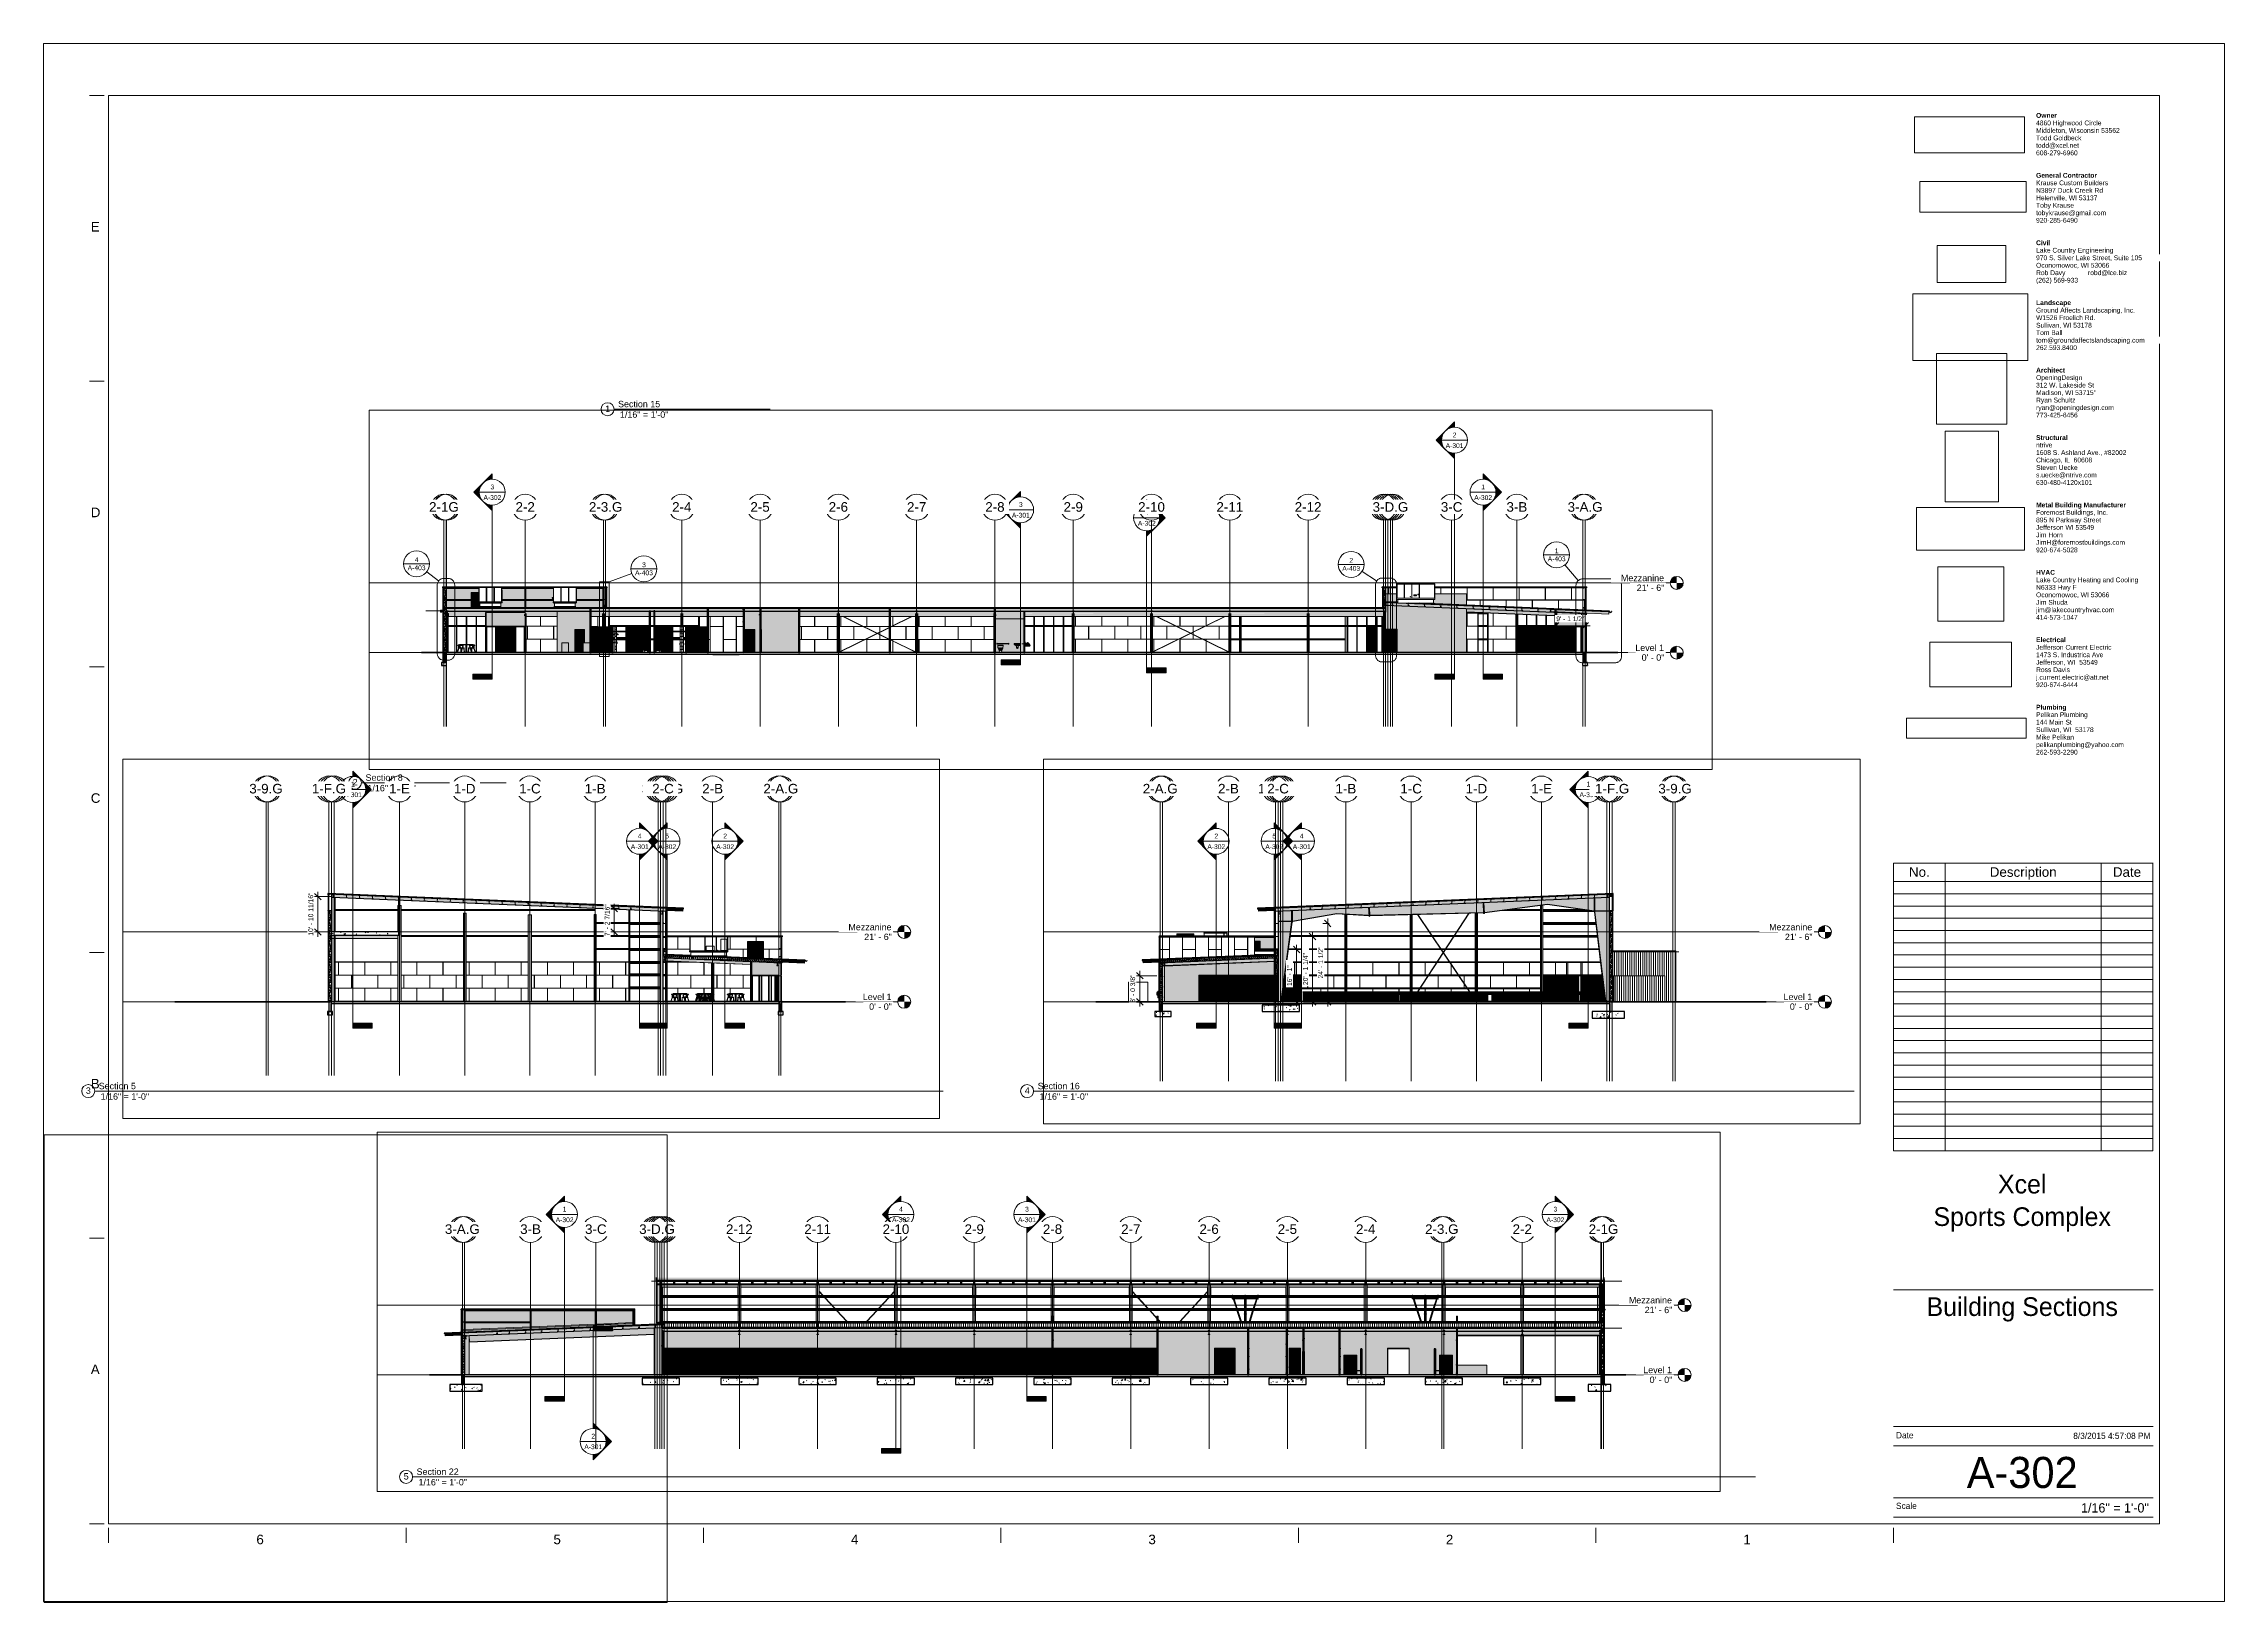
# Paper-space layout 'Layout1' of a CAD drawing. Header units: inches. Extents: x 0 to 42, y 0 to 30.
# The model-space entities are those that its viewports show. They can reach past a viewport. Long polylines and large blocks are cut down to what shows.
import ezdxf

# ---------------------------------------------------------------- set-up
doc = ezdxf.new("R2010")
doc.units = ezdxf.units.IN
doc.header["$MEASUREMENT"] = 0
for name, pattern in [('Dash', [0.25, 0.125, -0.125]), ('Dash 1_16_', [0.125, 0.0625, -0.0625]), ('Dash Dot 3_16_', [0.3125, 0.1875, -0.0625, 0, -0.0625]), ('Grid Line 1_2_', [0.875, 0.5, -0.125, 0.125, -0.125]), ('Grid Line 1_2__2_', [0.875, 0.5, -0.125, 0.125, -0.125]), ('Hidden 1_8_', [0.1875, 0.125, -0.0625]), ('Hidden 1_8__2_', [0.1875, 0.125, -0.0625])]:
    doc.linetypes.add(name, pattern=pattern)
for name, color, linetype, lineweight in [('A-ANNO-DIMS', 211, 'Continuous', 9), ('A-ANNO-DIMS-192', 211, 'Continuous', 9), ('A-ANNO-SYMB', 150, 'Continuous', 9), ('A-CLNG', 13, 'Continuous', 9), ('A-CLNG-PATT', 13, 'Continuous', 9), ('A-DETL', 90, 'Continuous', 9), ('A-DETL-THIN', 151, 'Continuous', 9), ('A-DOOR', 31, 'Continuous', 9), ('A-DOOR-FRAM', 31, 'Continuous', 9), ('A-DOOR-GLAZ', 31, 'Continuous', 9), ('A-FLOR', 192, 'Continuous', 9), ('A-FLOR-HRAL', 11, 'Continuous', 9), ('A-FLOR-LEVL', 51, 'Continuous', 9), ('A-FLOR-MCUT', 51, 'Continuous', 9), ('A-FLOR-PATT', 8, 'Continuous', 25), ('A-GENM', 13, 'Continuous', 9), ('A-GLAZ-CURT', 52, 'Continuous', 9), ('A-GLAZ-CWMG', 51, 'Continuous', 9), ('A-ROOF', 132, 'Continuous', 9), ('A-ROOF-MCUT', 132, 'Continuous', 25), ('A-ROOF-OTLN', 132, 'Continuous', 9), ('A-WALL', 113, 'Continuous', 9), ('A-WALL-PATT', 111, 'Continuous', 25), ('C-TOPO', 7, 'Continuous', 9), ('E-ELEC-EQPM', 71, 'Continuous', 9), ('G-ANNO-SCHD', 231, 'Continuous', 9), ('G-ANNO-SYMB', 111, 'Continuous', 9), ('G-ANNO-TTLB', 6, 'Continuous', 9), ('G-ANNO-TTLB-MEDM', 33, 'Continuous', 20), ('G-ANNO-TTLB-THIN', 151, 'Continuous', 9), ('I-FURN', 30, 'Continuous', 9), ('I-WALL', 2, 'Continuous', 9), ('L-SITE-WALL', 31, 'Continuous', 9), ('M-EQPM', 50, 'Continuous', 9), ('P-SANR-FIXT', 6, 'Continuous', 9), ('Q-CASE', 31, 'Continuous', 9), ('Q-SPCQ', 91, 'Continuous', 9), ('S-BEAM', 12, 'Continuous', 9), ('S-COLS', 52, 'Continuous', 9), ('S-FNDN', 32, 'Continuous', 9), ('S-GRID', 1, 'Continuous', 9), ('S-GRID-IDEN', 1, 'Continuous', 9)]:
    doc.layers.add(name, color=color, linetype=linetype, lineweight=lineweight)
doc.layers.add('G-ANNO-NPLT', color=191, linetype='Continuous', plot=False)
doc.styles.add('Arial', font='arial.ttf', dxfattribs={"height": 23.60479})
doc.styles.add('Arial_1', font='arial.ttf', dxfattribs={"height": 35.407186})
doc.styles.add('Arial_2', font='arial.ttf', dxfattribs={"height": 17.703593})
doc.styles.add('Arial_3', font='arial.ttf', dxfattribs={"height": 0.092206})
doc.styles.add('Arial_4', font='arial.ttf', dxfattribs={"height": 0.184412})
doc.styles.add('Arial_5', font='arial.ttf', dxfattribs={"height": 0.122942})
doc.styles.add('Century Gothic', font='GOTHIC.TTF', dxfattribs={"height": 0.119759})
doc.styles.add('Century Gothic_1', font='GOTHIC.TTF', dxfattribs={"height": 0.179639})
doc.styles.add('Century Gothic_2', font='GOTHIC.TTF', dxfattribs={"height": 0.598797})
doc.styles.add('Century Gothic_3', font='GOTHIC.TTF', dxfattribs={"height": 0.359278})
doc.dimstyles.new('Linear_-_3_32__Arial', dxfattribs={"dimscale": 12, "dimtxt": 18, "dimasz": 2, "dimexe": 1.5, "dimexo": 1, "dimgap": 1, "dimtad": 1, "dimdec": 4, "dimrnd": 0.0625, "dimzin": 1, "dimdsep": 46, "dimlunit": 4, "dimtxsty": 'Arial_2', "dimblk1": 'OBLIQUE', "dimblk2": 'OBLIQUE', "dimsah": 1, "dimcen": 0.09, "dimdle": 1.5, "dimazin": 0, "dimtfac": 1, "dimtdec": 4, "dimtix": 1, "dimtmove": 0, "dimatfit": 3, "dimfxl": 1, "dimtvp": 1, "dimtfill": 1, "dimfrac": 2, "dimtolj": 1, "dimtzin": 0, "dimarcsym": 2})
doc.dimstyles.new('Linear_-_3_32__Arial_1', dxfattribs={"dimscale": 12, "dimtxt": 18, "dimasz": 2, "dimexe": 1.5, "dimexo": 1, "dimgap": 1, "dimtad": 1, "dimdec": 4, "dimrnd": 0.0625, "dimzin": 1, "dimdsep": 46, "dimlunit": 4, "dimtxsty": 'Arial_2', "dimblk1": 'OBLIQUE', "dimblk2": 'OBLIQUE', "dimsah": 1, "dimcen": 0.09, "dimdle": 1.5, "dimazin": 0, "dimtfac": 1, "dimtdec": 4, "dimtix": 1, "dimtmove": 0, "dimatfit": 3, "dimfxl": 1, "dimtvp": 1, "dimtfill": 1, "dimfrac": 2, "dimtolj": 1, "dimtzin": 0, "dimarcsym": 2})
picture_1 = doc.add_image_def('image1.png', size_in_pixel=(1125, 1483))
picture_2 = doc.add_image_def('image2.jpg', size_in_pixel=(477, 79))
picture_3 = doc.add_image_def('image3.png', size_in_pixel=(259, 141))
picture_4 = doc.add_image_def('image4.jpg', size_in_pixel=(150, 124))
picture_5 = doc.add_image_def('image5.jpg', size_in_pixel=(309, 122))
picture_6 = doc.add_image_def('image6.jpg', size_in_pixel=(95, 51))
picture_7 = doc.add_image_def('image7.png', size_in_pixel=(388, 225))
picture_8 = doc.add_image_def('image8.jpg', size_in_pixel=(232, 76))
picture_9 = doc.add_image_def('image9.jpg', size_in_pixel=(900, 259))
picture_10 = doc.add_image_def('image10.jpg', size_in_pixel=(939, 939))
pattern_1 = [(0, (-32936.803, 67.247), (61.44, 15.36), [2.534, -43.546, 2.534, -43.546, -245.76]), (0, (-32936.803, 67.247), (61.44, 15.36), [-92.16, 2.534, -89.626, 2.534, -43.546, -107.52]), (0, (-32936.803, 67.247), (61.44, 15.36), [-230.4, 2.534, -28.186, 2.534, -74.266]), (120, (-32913.763, 74.927), (-44.02215, 45.528601), [2.534, -43.546, 2.534, -43.546, -245.76]), (120, (-32913.763, 74.927), (-44.02215, 45.528601), [-92.16, 2.534, -89.626, 2.534, -43.546, -107.52]), (120, (-32913.763, 74.927), (-44.02215, 45.528601), [-230.4, 2.534, -28.186, 2.534, -74.266]), (240, (-32906.083, 105.647), (-17.41785, -60.888601), [2.534, -43.546, 2.534, -43.546, -245.76]), (240, (-32906.083, 105.647), (-17.41785, -60.888601), [-92.16, 2.534, -89.626, 2.534, -43.546, -107.52]), (240, (-32906.083, 105.647), (-17.41785, -60.888601), [-230.4, 2.534, -28.186, 2.534, -74.266])]
pattern_2 = [(0, (-32245.363, 12), (-48, 24), [48, 0, 0, 0]), (90, (-32221.363, 0), (-48, 3e-15), [12, -12]), (90, (-32233.363, 12), (-48, 3e-15), [12, -12]), (90, (-32209.363, 12), (-48, 3e-15), [12, -12]), (0, (-32245.363, 24), (-48, 24), [48, 0, 0, 0]), (90, (-32197.363, 0), (-48, 3e-15), [12, -12])]
pattern_3 = [(50, (-32936.803, 67.247), (55.0854, -4.81984), [5.76, -63.36]), (355, (-32936.803, 67.247), (-10.6557, 57.76853), [4.608, -50.688]), (100.451, (-32932.21, 66.846), (44.42947, 52.94866), [4.895, -53.848]), (46.184, (-32936.8, 82.61), (81.96444, -12.71212), [8.64, -95.04]), (96.636, (-32929.97, 81.55), (71.7815, 74.8124), [7.343, -80.772]), (351.184, (-32936.8, 82.61), (71.78195, 74.8124), [6.912, -76.032]), (21, (-32929.123, 78.767), (45.84207, -30.92146), [5.76, -63.36]), (326, (-32929.123, 78.767), (18.68706, 55.69148), [4.608, -50.688]), (71.451, (-32925.3, 76.19), (64.5289, 24.7701), [4.895, -53.848]), (37.5, (-32936.803, 67.247), (0.933895, 25.566816), [2.534, -47.539, 2.534, -48.922, -50.88]), (37.5, (-32936.803, 67.247), (0.933895, 25.566816), [-101.53, 2.534, -48.346]), (7.5, (-32936.803, 67.247), (20.20404, 30.2913), [2.534, -26.803, 2.534, -46.387, -19.392]), (7.5, (-32936.803, 67.247), (20.20404, 30.2913), [-78.259, 2.534, -16.858]), (327.5, (-32953.93, 67.247), (40.997785, -1.732403), [2.534, -16.666, 2.534, -57.37, -79.488]), (327.5, (-32953.93, 67.247), (40.997785, -1.732403), [-79.104, 2.534, -76.954]), (317.5, (-32961.61, 67.247), (44.78888, 7.68784), [2.534, -22.426, 2.534, -37.248, -56.448]), (317.5, (-32961.61, 67.247), (44.78888, 7.68784), [-64.742, 2.534, -53.914])]
pattern_4 = [(45, (-32936.803, 67.247), (-19.00703, 19.00703), []), (45, (-32936.803, 96.047), (-19.00703, 19.00703), [])]
pattern_5 = [(0, (-32936.803, 67.247), (0, 24), []), (90, (-32936.803, 67.247), (-24, 1e-15), [])]
pattern_6 = [(161.57, (-32935.843, 68.207), (-7.6802237, -0.0009796), [0, -54.643, 6.067, 0]), (18.43, (-32937.763, 68.207), (-7.6802237, 0.0009796), [0, -54.643, 6.067, 0]), (108.43, (-32935.843, 68.207), (3.8382953, -19.20136532), [18.211, -42.499]), (71.57, (-32937.763, 68.207), (3.8382953, 19.20136532), [18.211, -42.499])]
pattern_7 = [(50, (22063.86, 65.275), (55.0854, -4.81984), [5.76, -63.36]), (355, (22063.86, 65.275), (-10.65569, 57.76853), [4.608, -50.688]), (100.451, (22068.45, 64.874), (44.42947, 52.94866), [4.895, -53.848]), (46.184, (22063.86, 80.635), (81.96444, -12.71212), [8.64, -95.04]), (96.636, (22070.69, 79.576), (71.7815, 74.81238), [7.343, -80.772]), (351.184, (22063.86, 80.635), (71.78195, 74.81243), [6.912, -76.032]), (21, (22071.54, 76.795), (45.84207, -30.92146), [5.76, -63.36]), (326, (22071.54, 76.795), (18.68706, 55.69148), [4.608, -50.688]), (71.451, (22075.36, 74.22), (64.52891, 24.77011), [4.895, -53.848]), (37.5, (22063.858, 65.275), (0.933895, 25.566816), [2.534, -47.539, 2.534, -48.922, -50.88]), (37.5, (22063.858, 65.275), (0.933895, 25.566816), [-101.53, 2.534, -48.346]), (7.5, (22063.858, 65.275), (20.20404, 30.291303), [2.534, -26.803, 2.534, -46.387, -19.392]), (7.5, (22063.858, 65.275), (20.20404, 30.291303), [-78.259, 2.534, -16.858]), (327.5, (22046.732, 65.275), (40.997785, -1.732403), [2.534, -16.666, 2.534, -57.37, -79.488]), (327.5, (22046.732, 65.275), (40.997785, -1.732403), [-79.104, 2.534, -76.954]), (317.5, (22039.052, 65.275), (44.788883, 7.68784), [2.534, -22.426, 2.534, -37.248, -56.448]), (317.5, (22039.052, 65.275), (44.788883, 7.68784), [-64.742, 2.534, -53.914])]
pattern_8 = [(161.57, (22064.818, 66.235), (-7.6802237, -0.0009796), [0, -54.643, 6.067, 0]), (18.43, (22062.898, 66.235), (-7.6802237, 0.0009796), [0, -54.643, 6.067, 0]), (108.43, (22064.818, 66.235), (3.8382953, -19.20136532), [18.211, -42.499]), (71.57, (22062.898, 66.235), (3.8382953, 19.20136532), [18.211, -42.499])]
pattern_9 = [(45, (22063.858, 65.275), (-19.007, 19.007), []), (45, (22063.858, 94.075), (-19.007, 19.007), [])]
pattern_10 = [(0, (22063.858, 65.275), (0, 24), []), (90, (22063.858, 65.275), (-24, 1e-15), [])]
pattern_11 = [(50, (-21606.15, 72.08), (55.0854, -4.8198), [5.76, -63.36]), (355, (-21606.15, 72.08), (-10.6557, 57.7685), [4.608, -50.688]), (100.451, (-21601.557, 71.68), (44.4295, 52.9487), [4.895, -53.848]), (46.184, (-21606.15, 87.44), (81.9644, -12.712), [8.64, -95.04]), (96.636, (-21599.32, 86.38), (71.7815, 74.8124), [7.343, -80.772]), (351.184, (-21606.15, 87.44), (71.782, 74.8124), [6.912, -76.032]), (21, (-21598.47, 83.6), (45.842, -30.9215), [5.76, -63.36]), (326, (-21598.47, 83.6), (18.687, 55.6915), [4.608, -50.688]), (71.451, (-21594.65, 81.025), (64.529, 24.77), [4.895, -53.848]), (37.5, (-21606.148, 72.082), (0.9339, 25.56682), [2.534, -47.539, 2.534, -48.922, -50.88]), (37.5, (-21606.148, 72.082), (0.9339, 25.56682), [-101.53, 2.534, -48.346]), (7.5, (-21606.148, 72.082), (20.20404, 30.2913), [2.534, -26.803, 2.534, -46.387, -19.392]), (7.5, (-21606.148, 72.082), (20.20404, 30.2913), [-78.259, 2.534, -16.858]), (327.5, (-21623.274, 72.082), (40.9978, -1.7324), [2.534, -16.666, 2.534, -57.37, -79.488]), (327.5, (-21623.274, 72.082), (40.9978, -1.7324), [-79.104, 2.534, -76.954]), (317.5, (-21630.954, 72.082), (44.7889, 7.6878), [2.534, -22.426, 2.534, -37.248, -56.448]), (317.5, (-21630.954, 72.082), (44.7889, 7.6878), [-64.742, 2.534, -53.914])]
pattern_12 = [(45, (-21606.148, 72.082), (-19.00703, 19.00703), []), (45, (-21606.148, 100.882), (-19.00703, 19.00703), [])]
pattern_13 = [(161.57, (-21605.188, 73.042), (-7.6802237, -0.0009796), [0, -54.643, 6.067, 0]), (18.43, (-21607.108, 73.042), (-7.6802237, 0.0009796), [0, -54.643, 6.067, 0]), (108.43, (-21605.188, 73.042), (3.8382953, -19.2013653), [18.211, -42.499]), (71.57, (-21607.108, 73.042), (3.8382953, 19.2013653), [18.211, -42.499])]
pattern_14 = [(0, (-22427.15, 145), (-193, 193), [48, -145]), (90, (-22427.15, 145), (-193, 1e-14), [96.25, -96.75]), (180, (-22379.15, 241.25), (-193, 193), [48, -145]), (90, (-22379.15, 145), (-193, 1e-14), [96.25, -96.75]), (180, (-22379.15, 241.5), (-193, 193), [48, -145]), (90, (-22379.15, 241.5), (-193, 1e-14), [96.25, -96.75]), (0, (-22427.15, 337.75), (-193, 193), [48, -145]), (90, (-22427.15, 241.5), (-193, 1e-14), [96.25, -96.75]), (0, (-22378.9, 193), (-193, 193), [48, -145]), (90, (-22378.9, 144.75), (-193, 1e-14), [48.25, -144.75]), (90, (-22330.9, 144.75), (-193, 1e-14), [48.25, -144.75]), (0, (-22378.9, 289.5), (-193, 193), [48, -145]), (90, (-22378.9, 193.25), (-193, 1e-14), [96.25, -96.75]), (180, (-22330.9, 193.25), (-193, 193), [48, -145]), (90, (-22330.9, 193.25), (-193, 1e-14), [96.25, -96.75]), (90, (-22378.9, 289.75), (-193, 1e-14), [48, -145]), (180, (-22330.9, 289.75), (-193, 193), [48, -145]), (90, (-22330.9, 289.75), (-193, 1e-14), [48, -145]), (0, (-22330.65, 145), (-193, 193), [48, -145]), (90, (-22330.65, 145), (-193, 1e-14), [96.25, -96.75]), (180, (-22282.65, 241.25), (-193, 193), [48, -145]), (90, (-22282.65, 145), (-193, 1e-14), [96.25, -96.75]), (180, (-22282.65, 241.5), (-193, 193), [48, -145]), (90, (-22282.65, 241.5), (-193, 1e-14), [96.25, -96.75]), (180, (-22282.65, 337.75), (-193, 193), [48, -145]), (90, (-22330.65, 241.5), (-193, 1e-14), [96.25, -96.75]), (0, (-22282.4, 193), (-193, 193), [48, -145]), (90, (-22282.4, 144.75), (-193, 1e-14), [48.25, -144.75]), (90, (-22234.4, 144.75), (-193, 1e-14), [48.25, -144.75]), (0, (-22282.4, 289.5), (-193, 193), [48, -145]), (90, (-22282.4, 193.25), (-193, 1e-14), [96.25, -96.75]), (180, (-22234.4, 193.25), (-193, 193), [48, -145]), (90, (-22234.4, 193.25), (-193, 1e-14), [96.25, -96.75]), (90, (-22282.4, 289.75), (-193, 1e-14), [48, -145]), (180, (-22234.4, 289.75), (-193, 193), [48, -145]), (90, (-22234.4, 289.75), (-193, 1e-14), [48, -145])]
pattern_15 = [(90, (-21143.99, 0), (-8, 5e-16), [])]
pattern_16 = [(0, (-21606.148, 72.082), (0, 24), []), (90, (-21606.148, 72.082), (-24, 1e-15), [])]
pattern_17 = [(0, (-7131.395, 67.247), (61.44, 15.36), [2.534, -43.546, 2.534, -43.546, -245.76]), (0, (-7131.395, 67.247), (61.44, 15.36), [-92.16, 2.534, -89.626, 2.534, -43.546, -107.52]), (0, (-7131.395, 67.247), (61.44, 15.36), [-230.4, 2.534, -28.186, 2.534, -74.266]), (120, (-7108.355, 74.927), (-44.02215, 45.528601), [2.534, -43.546, 2.534, -43.546, -245.76]), (120, (-7108.355, 74.927), (-44.02215, 45.528601), [-92.16, 2.534, -89.626, 2.534, -43.546, -107.52]), (120, (-7108.355, 74.927), (-44.02215, 45.528601), [-230.4, 2.534, -28.186, 2.534, -74.266]), (240, (-7100.675, 105.647), (-17.41785, -60.888601), [2.534, -43.546, 2.534, -43.546, -245.76]), (240, (-7100.675, 105.647), (-17.41785, -60.888601), [-92.16, 2.534, -89.626, 2.534, -43.546, -107.52]), (240, (-7100.675, 105.647), (-17.41785, -60.888601), [-230.4, 2.534, -28.186, 2.534, -74.266])]
pattern_18 = [(50, (-7131.395, 67.247), (55.0854, -4.81984), [5.76, -63.36]), (355, (-7131.395, 67.247), (-10.65569, 57.76853), [4.608, -50.688]), (100.451, (-7126.804, 66.846), (44.42947, 52.94866), [4.895, -53.848]), (46.184, (-7131.395, 82.61), (81.96444, -12.71212), [8.64, -95.04]), (96.636, (-7124.564, 81.55), (71.7815, 74.81238), [7.343, -80.772]), (351.184, (-7131.395, 82.61), (71.78195, 74.81243), [6.912, -76.032]), (21, (-7123.715, 78.767), (45.84207, -30.92146), [5.76, -63.36]), (326, (-7123.715, 78.767), (18.68706, 55.69148), [4.608, -50.688]), (71.451, (-7119.894, 76.19), (64.52891, 24.77011), [4.895, -53.848]), (37.5, (-7131.395, 67.247), (0.933895, 25.566816), [2.534, -47.539, 2.534, -48.922, -50.88]), (37.5, (-7131.395, 67.247), (0.933895, 25.566816), [-101.53, 2.534, -48.346]), (7.5, (-7131.395, 67.247), (20.20404, 30.291303), [2.534, -26.803, 2.534, -46.387, -19.392]), (7.5, (-7131.395, 67.247), (20.20404, 30.291303), [-78.259, 2.534, -16.858]), (327.5, (-7148.52, 67.247), (40.997785, -1.732403), [2.534, -16.666, 2.534, -57.37, -79.488]), (327.5, (-7148.52, 67.247), (40.997785, -1.732403), [-79.104, 2.534, -76.954]), (317.5, (-7156.2, 67.247), (44.788883, 7.68784), [2.534, -22.426, 2.534, -37.248, -56.448]), (317.5, (-7156.2, 67.247), (44.788883, 7.68784), [-64.742, 2.534, -53.914])]
pattern_19 = [(45, (-7131.395, 67.247), (-19.00703, 19.00703), []), (45, (-7131.395, 96.047), (-19.00703, 19.00703), [])]
pattern_20 = [(0, (-7131.395, 67.247), (0, 24), []), (90, (-7131.395, 67.247), (-24, 1e-15), [])]
pattern_21 = [(161.57, (-7130.435, 68.207), (-7.6802237, -0.0009796), [0, -54.643, 6.067, 0]), (18.43, (-7132.355, 68.207), (-7.6802237, 0.0009796), [0, -54.643, 6.067, 0]), (108.43, (-7130.435, 68.207), (3.8382953, -19.2013653), [18.211, -42.499]), (71.57, (-7132.355, 68.207), (3.8382953, 19.2013653), [18.211, -42.499])]

psp = doc.layouts.get("Layout1")

msp = doc.modelspace()

# ---------------------------------------------------------------- texts
at = {"layer": 'A-ANNO-SYMB', "attachment_point": 2, "line_spacing_factor": 0.938532, "style": 'Arial_2'}
for s, insert, char_height, width in [('1', (-15319.56764, 385.42975), 17.70359, 16.416), ('A-403', (-15319.56764, 355.66502), 17.703593, 78.624), ('4', (-19535.28891, 352.24663), 17.70359, 16.416), ('2', (-16079.30499, 350.06868), 17.70359, 16.416), ('3', (-18694.46348, 333.73975), 17.70359, 16.416), ('A-403', (-19535.28891, 322.4819), 17.703593, 78.624), ('A-403', (-16079.30499, 320.30395), 17.703593, 78.624), ('A-403', (-18694.46348, 303.97502), 17.703593, 78.624)]:
    msp.add_mtext(s, dxfattribs=dict(at, insert=insert, char_height=char_height, width=width))
at = {"layer": 'A-FLOR-LEVL', "char_height": 23.60479, "attachment_point": 3, "line_spacing_factor": 0.938532, "style": 'Arial', "bg_fill": 3, "box_fill_scale": 1.25, "bg_fill_color": 0, "bg_fill_transparency": 0}
for s, insert, width in [('Mezzanine', (-11599.68822, 287.83731), 189.792), ('Mezzanine', (-8276.90861, 287.83731), 189.792), ('Mezzanine', (-2815.07522, 287.83731), 189.792), ('21\' - 6"', (-14921.29189, 251.77474), 121.824), ('21\' - 6"', (-11598.51228, 251.77474), 121.824), ('21\' - 6"', (-8275.73267, 251.77474), 121.824), ('21\' - 6"', (-2813.89928, 251.77474), 121.824), ('Level 1', (-14922.46783, 29.83731), 127.008), ('Level 1', (-11599.68822, 29.83731), 127.008), ('Level 1', (-8276.90861, 29.83731), 127.008), ('Level 1', (-2815.07522, 29.83731), 127.008), ('0\' - 0"', (-14921.29189, -6.22526), 99.936), ('0\' - 0"', (-11598.51228, -6.22526), 99.936), ('0\' - 0"', (-8275.73267, -6.22526), 99.936), ('0\' - 0"', (-2813.89928, -6.22526), 99.936)]:
    msp.add_mtext(s, dxfattribs=dict(at, insert=insert, width=width))
at = {"layer": 'G-ANNO-SYMB', "attachment_point": 2, "line_spacing_factor": 0.938532, "style": 'Arial_2'}
for s, insert, char_height, width in [('2', (-15697.13546, 813.49532), 17.70359, 16.416), ('1', (-13591.22158, 813.49532), 17.70359, 16.416), ('1', (-9104.51526, 813.49532), 17.70359, 16.416), ('A-301', (-15697.13546, 774.22284), 17.703593, 78.624), ('3', (-19255.01062, 621.49532), 17.70359, 16.416), ('2', (-12215.1139, 621.49532), 17.70359, 16.416), ('2', (-10480.62294, 621.49532), 17.70359, 16.416), ('3', (-5200.24843, 621.49532), 17.70359, 16.416), ('3', (-3246.26678, 621.49532), 17.70359, 16.416), ('1', (-15591.36728, 621.49532), 17.70359, 16.416), ('4', (-12530.9111, 621.49532), 17.70359, 16.416), ('5', (-12429.38722, 621.49532), 17.70359, 16.416), ('5', (-10266.34962, 621.49532), 17.70359, 16.416), ('4', (-10164.82574, 621.49532), 17.70359, 16.416), ('1', (-6909.91012, 621.49532), 17.70359, 16.416), ('4', (-5666.12036, 621.49532), 17.70359, 16.416), ('A-302', (-19255.01062, 582.22284), 17.703593, 78.624), ('A-302', (-15591.36728, 582.22284), 17.703593, 78.624), ('A-301', (-12530.9111, 582.22284), 17.703593, 78.624), ('A-302', (-12429.38722, 582.22284), 17.703593, 78.624), ('A-302', (-12215.1139, 582.22284), 17.703593, 78.624), ('A-302', (-10480.62294, 582.22284), 17.703593, 78.624), ('A-302', (-10266.34962, 582.22284), 17.703593, 78.624), ('A-301', (-10164.82574, 582.22284), 17.703593, 78.624), ('A-302', (-6909.91012, 582.22284), 17.703593, 78.624), ('A-301', (-5200.24843, 582.22284), 17.703593, 78.624), ('A-302', (-3246.26678, 582.22284), 17.703593, 78.624), ('3', (-17301.02898, 556.33825), 17.70359, 16.416), ('A-301', (-17301.02898, 517.06576), 17.703593, 78.624), ('A-302', (-16835.15704, 487.14789), 17.703593, 78.624), ('2', (-6804.14194, -217.68677), 17.70359, 16.416), ('A-301', (-6804.14194, -256.95926), 17.703593, 78.624)]:
    msp.add_mtext(s, dxfattribs=dict(at, insert=insert, char_height=char_height, width=width))

# ---------------------------------------------------------------- blocks, each defined once
blk = doc.blocks.new('XCEL - E1 30 x 42 Horizontal - E1 30x42 Horizontal-11829-Building Sections')
at = {"layer": 'G-ANNO-TTLB-MEDM'}
for p, q in [((1.159, 29.014), (0.872, 29.014)), ((1.24, 29.014), (1.24, 1.514)), ((40.74, 29.014), (1.24, 29.014)), ((40.74, 29.014), (40.74, 1.514)), ((1.159, 23.514), (0.872, 23.514)), ((1.159, 18.014), (0.872, 18.014)), ((40.615, 14.233), (35.615, 14.233)), ((1.159, 12.514), (0.872, 12.514)), ((1.159, 7.014), (0.872, 7.014)), ((35.615, 6.02), (40.615, 6.02)), ((1.159, 1.514), (0.872, 1.514)), ((1.24, 1.514), (40.74, 1.514)), ((1.24, 1.433), (1.24, 1.146)), ((6.969, 1.433), (6.969, 1.146)), ((12.698, 1.433), (12.698, 1.146)), ((18.427, 1.433), (18.427, 1.146)), ((24.156, 1.433), (24.156, 1.146)), ((29.885, 1.433), (29.885, 1.146)), ((40.615, 1.639), (35.615, 1.639)), ((35.615, 1.433), (35.615, 1.146))]:
    blk.add_line(p, q, dxfattribs=at)
at = {"layer": 'G-ANNO-TTLB-THIN'}
for p, q in [((-0.01, 30.014), (41.99, 30.014)), ((-0.01, 0.014), (-0.01, 30.014)), ((41.99, 0.014), (41.99, 30.014)), ((35.615, 3.389), (40.615, 3.389)), ((35.615, 3.014), (40.615, 3.014)), ((35.615, 2.014), (40.615, 2.014)), ((-0.01, 0.014), (41.99, 0.014))]:
    blk.add_line(p, q, dxfattribs=at)
at = {"layer": 'G-ANNO-TTLB', "char_height": 0.09221, "attachment_point": 1, "line_spacing_factor": 0.938532, "style": 'Arial_3', "bg_fill": 3, "box_fill_scale": 1.25, "bg_fill_color": 0, "bg_fill_transparency": 0}
for s, insert, width in [('\\fArial|b1|i0|c0|p34|;Civil', (38.363, 26.225), 0.28768), ('\\fArial|b1|i0|c0|p34|;Structural', (38.363, 22.475), 0.64856), ('\\fArial|b1|i0|c0|p34|;HVAC', (38.363, 19.879), 0.41876), ('\\fArial|b1|i0|c0|p34|;Electrical', (38.363, 18.581), 0.61622)]:
    blk.add_mtext(s, dxfattribs=dict(at, insert=insert, width=width))
at = {"layer": 'G-ANNO-TTLB'}
image = blk.add_image(picture_8, insert=(36.024, 27.911), size_in_units=(2.118, 0.694), dxfattribs=at)
image.dxf.flags = 7
image = blk.add_image(picture_9, insert=(36.126, 26.77), size_in_units=(2.048, 0.589), dxfattribs=at)
image.dxf.flags = 7
image = blk.add_image(picture_6, insert=(36.46, 25.417), size_in_units=(1.319, 0.708), dxfattribs=at)
image.dxf.flags = 7
image = blk.add_image(picture_7, insert=(35.988, 23.91), size_in_units=(2.218, 1.286), dxfattribs=at)
image.dxf.flags = 7
image = blk.add_image(picture_10, insert=(36.444, 22.689), size_in_units=(1.358, 1.358), dxfattribs=at)
image.dxf.flags = 7
image = blk.add_image(picture_1, insert=(36.612, 21.192), size_in_units=(1.03, 1.357), dxfattribs=at)
image.dxf.flags = 7
image = blk.add_image(picture_5, insert=(36.062, 20.262), size_in_units=(2.078, 0.821), dxfattribs=at)
image.dxf.flags = 7
image = blk.add_image(picture_4, insert=(36.474, 18.891), size_in_units=(1.268, 1.049), dxfattribs=at)
image.dxf.flags = 7
image = blk.add_image(picture_3, insert=(36.315, 17.631), size_in_units=(1.574, 0.857), dxfattribs=at)
image.dxf.flags = 7
image = blk.add_image(picture_2, insert=(35.866, 16.643), size_in_units=(2.303, 0.381), dxfattribs=at)
image.dxf.flags = 7
at = {"layer": 'G-ANNO-TTLB', "attachment_point": 1, "bg_fill": 3, "box_fill_scale": 1.25, "bg_fill_color": 0, "bg_fill_transparency": 0}
for s, insert, char_height, width, line_spacing_factor, style in [('\\fArial|b1|i0|c0|p34|;Owner', (38.363, 28.677), 0.09221, 0.44259, 0.938532, 'Arial_3'), ('\\fArial|b1|i0|c0|p34|;General Contractor', (38.363, 27.523), 0.09221, 1.28521, 0.938532, 'Arial_3'), ('E', (0.898, 26.579), 0.184, 0.20475, 0.938532, 'Arial_4'), ('Lake Country Engineering', (38.363, 26.081), 0.09221, 1.74142, 0.938532, 'Arial_3'), ('\\fArial|b1|i0|c0|p34|;Landscape', (38.363, 25.071), 0.09221, 0.73708, 0.938532, 'Arial_3'), ('\\fArial|b1|i0|c0|p34|;Architect', (38.363, 23.773), 0.09221, 0.59069, 0.938532, 'Arial_3'), ('ntrive', (38.363, 22.331), 0.0922, 0.37109, 0.938532, 'Arial_3'), ('D', (0.898, 21.079), 0.184, 0.2205, 0.938532, 'Arial_4'), ('\\fArial|b1|i0|c0|p34|;Metal Building Manufacturer', (38.363, 21.177), 0.09221, 1.8793, 0.938532, 'Arial_3'), ('Lake Country Heating and Cooling', (38.363, 19.734), 0.09221, 2.30317, 0.938532, 'Arial_3'), ('Jefferson Current Electric', (38.363, 18.436), 0.09221, 1.71418, 0.938532, 'Arial_3'), ('\\fArial|b1|i0|c0|p34|;Plumbing', (38.363, 17.283), 0.09221, 0.62814, 0.938532, 'Arial_3'), ('C', (0.898, 15.579), 0.184, 0.2205, 0.938532, 'Arial_4'), ('B', (0.898, 10.079), 0.184, 0.20475, 0.938532, 'Arial_4'), ('A', (0.898, 4.579), 0.184, 0.20475, 0.938532, 'Arial_4'), ('Date', (35.665, 3.278), 0.1198, 0.4725, 0.984117, 'Century Gothic'), ('Scale', (35.665, 1.919), 0.1198, 0.5265, 0.984117, 'Century Gothic'), ('6', (4.088, 1.304), 0.184, 0.171, 0.938532, 'Arial_4'), ('5', (9.809, 1.304), 0.184, 0.171, 0.938532, 'Arial_4'), ('4', (15.538, 1.304), 0.184, 0.171, 0.938532, 'Arial_4'), ('3', (21.267, 1.304), 0.184, 0.171, 0.938532, 'Arial_4'), ('2', (26.996, 1.304), 0.184, 0.171, 0.938532, 'Arial_4'), ('1', (32.725, 1.304), 0.184, 0.171, 0.938532, 'Arial_4')]:
    blk.add_mtext(s, dxfattribs=dict(at, insert=insert, char_height=char_height, width=width, line_spacing_factor=line_spacing_factor, style=style))
at = {"layer": 'G-ANNO-TTLB', "char_height": 0.09221, "attachment_point": 1, "line_spacing_factor": 0.938532, "style": 'Arial_3', "bg_fill": 3, "box_fill_scale": 1.25, "bg_fill_color": 0, "bg_fill_transparency": 0}
for s, insert, width in [('4860 Highwood Circle', (38.363, 28.533), 1.47416), ('Krause Custom Builders', (38.363, 27.379), 1.63077), ('970 S. Silver Lake Street, Suite 105', (38.363, 25.936), 2.39509), ('Ground Affects Landscaping, Inc.', (38.363, 24.927), 2.24019), ('OpeningDesign', (38.363, 23.629), 1.03838), ('1608 S. Ashland Ave., #82002', (38.363, 22.186), 2.03762), ('Foremost Buildings, Inc.', (38.363, 21.033), 1.62396), ('N6333 Hwy F', (38.363, 19.59), 0.90901), ('1473 S. Industrica Ave', (38.363, 18.292), 1.52183), ('Pelikan Plumbing', (38.363, 17.138), 1.16605)]:
    blk.add_mtext(s, dxfattribs=dict(at, insert=insert, width=width))
for s, insert, width in [('Middleton, Wisconsin 53562', (38.363, 28.388), 1.89633), ('N3897 Duck Creek Rd', (38.363, 27.234), 1.51161), ('Oconomowoc, WI 53066', (38.363, 25.792), 1.65971), ('W1526 Froelich Rd.', (38.363, 24.783), 1.34309), ('312 W. Lakeside St', (38.363, 23.484), 1.31926), ('Chicago, IL  60608', (38.363, 22.042), 1.26649), ('895 N Parkway Street', (38.363, 20.888), 1.46565), ('Oconomowoc, WI 53066', (38.363, 19.446), 1.65971), ('Jefferson, WI  53549', (38.363, 18.148), 1.40778), ('144 Main St', (38.363, 16.994), 0.80347)]:
    blk.add_mtext(s, dxfattribs=dict(at, insert=insert, width=width))
at = {"layer": 'G-ANNO-TTLB', "attachment_point": 1, "line_spacing_factor": 0.938532, "style": 'Arial_3', "bg_fill": 3, "box_fill_scale": 1.25, "bg_fill_color": 0, "bg_fill_transparency": 0}
for s, insert, char_height, width in [('Todd Goldbeck', (38.363, 28.244), 0.09221, 1.02306), ('Helenville, WI 53137', (38.363, 27.09), 0.09221, 1.39416), ('Rob Davy', (38.363, 25.648), 0.0922, 0.66048), ('robd@lce.biz', (39.363, 25.648), 0.09221, 0.88178), ('Sullivan, WI 53178', (38.363, 24.638), 0.09221, 1.26819), ('Madison, WI 53715"', (38.363, 23.34), 0.09221, 1.36181), ('Steven Uecke', (38.363, 21.898), 0.09221, 0.94135), ('Jefferson WI 53549', (38.363, 20.744), 0.09221, 1.32266), ('Jim Shuda', (38.363, 19.302), 0.0922, 0.71325), ('Ross Davis', (38.363, 18.004), 0.0922, 0.76772), ('Sullivan, WI  53178', (38.363, 16.85), 0.09221, 1.31075)]:
    blk.add_mtext(s, dxfattribs=dict(at, insert=insert, char_height=char_height, width=width))
for s, insert, char_height, width in [('todd@xcel.net', (38.363, 28.1), 0.09221, 0.96859), ('Toby Krause', (38.363, 26.946), 0.09221, 0.85284), ('(262) 569-933', (38.363, 25.504), 0.09221, 0.94646), ('Tom Ball', (38.363, 24.494), 0.0922, 0.59579), ('Ryan Schultz', (38.363, 23.196), 0.09221, 0.88518), ('s.uecke@ntrive.com', (38.363, 21.754), 0.09221, 1.37543), ('Jim Horn', (38.363, 20.6), 0.0922, 0.60601), ('jim@lakecountryhvac.com', (38.363, 19.158), 0.09221, 1.76695), ('j.current.electric@att.net', (38.363, 17.859), 0.09221, 1.64609), ('Mike Pelikan', (38.363, 16.706), 0.09221, 0.85624)]:
    blk.add_mtext(s, dxfattribs=dict(at, insert=insert, char_height=char_height, width=width))
at = {"layer": 'G-ANNO-TTLB', "char_height": 0.09221, "attachment_point": 1, "line_spacing_factor": 0.938532, "style": 'Arial_3', "bg_fill": 3, "box_fill_scale": 1.25, "bg_fill_color": 0, "bg_fill_transparency": 0}
for s, insert, width in [('608-279-6960', (38.363, 27.956), 0.93625), ('tobykrause@gmail.com', (38.363, 26.802), 1.57971), ('tom@groundaffectslandscaping.com', (38.363, 24.35), 2.45808), ('ryan@openingdesign.com', (38.363, 23.052), 1.75163), ('630-480-4120x101', (38.363, 21.609), 1.26308), ('JimH@foremostbuildings.com', (38.363, 20.456), 2.01378), ('414-573-1047', (38.363, 19.013), 0.93625), ('920-674-6444', (38.363, 17.715), 0.93625), ('pelikanplumbing@yahoo.com', (38.363, 16.561), 1.97804)]:
    blk.add_mtext(s, dxfattribs=dict(at, insert=insert, width=width))
for s, insert, width in [('920-285-6490', (38.363, 26.658), 0.93625), ('262.593.8400', (38.363, 24.206), 0.91923), ('773-425-6456', (38.363, 22.908), 0.93625), ('920-674-5028', (38.363, 20.311), 0.93625), ('262-593-2290', (38.363, 16.417), 0.93625)]:
    blk.add_mtext(s, dxfattribs=dict(at, insert=insert, width=width))
blk = doc.blocks.new('Viewport - View Title-1830-Building Sections')
at = {"layer": 'G-ANNO-TTLB'}
for start, end in [(0, 180), (180, 360)]:
    blk.add_arc((-0.125, 0), 0.125, start, end, dxfattribs=at)
blk = doc.blocks.new('Drinking_Fountain-Haws_Corporation-Wall_Mounted_1119 - 1119-11062-Section 8')
at = {"layer": 'P-SANR-FIXT'}
for color, points in [(254, [(-24132.453, 23.438), (-24132.453, 39.688), (-24132.953, 39.688), (-24132.953, 23.438)]), (50, [(-24122.329, 36.978), (-24121.967, 37.243), (-24121.457, 37.932), (-24121.468, 37.991), (-24123.201, 37.932), (-24122.965, 37.563), (-24122.531, 37.084)]), (50, [(-24122.844, 36.374), (-24122.329, 36.374), (-24122.329, 36.978), (-24122.692, 37.243), (-24123.199, 37.835), (-24123.161, 36.374), (-24123.002, 36.374)]), (50, [(-24121.967, 36.374), (-24121.497, 36.374), (-24121.5, 37.835), (-24121.967, 37.243), (-24122.329, 36.978), (-24122.329, 36.374), (-24122.072, 36.374)]), (50, [(-24122.771, 35.626), (-24122.329, 35.626), (-24122.343, 36.124), (-24122.771, 36.124)]), (50, [(-24122.072, 35.626), (-24121.887, 35.626), (-24121.887, 36.124), (-24122.329, 36.124), (-24122.329, 35.626), (-24122.108, 35.626)]), (254, [(-24126.233, 29.626), (-24123.401, 29.626), (-24123.401, 35.626), (-24132.453, 35.626), (-24132.453, 29.626), (-24130.553, 29.626)]), (254, [(-24123.401, 29.626), (-24120.428, 29.626), (-24120.428, 35.626), (-24123.401, 35.626), (-24123.401, 32.589)]), (254, [(-24120.203, 29.626), (-24120.203, 35.626), (-24120.428, 35.626), (-24120.428, 29.626)]), (13, [(-24137.703, 33.062), (-24137.703, 34.437), (-24138.703, 34.414), (-24138.703, 33.062)]), (50, [(-24120.203, 31.708), (-24120.011, 31.708), (-24120.011, 33.31), (-24120.203, 33.31), (-24120.203, 31.956)]), (50, [(-24119.768, 31.97), (-24119.511, 31.97), (-24119.511, 33.048), (-24119.768, 33.048), (-24119.768, 32.105)]), (13, [(-24143.883, 32.019), (-24137.703, 32.092), (-24137.703, 32.519), (-24143.883, 32.446), (-24143.883, 32.027)]), (50, [(-24116.602, 31.469), (-24116.24, 31.734), (-24115.73, 32.423), (-24115.74, 32.482), (-24117.474, 32.423), (-24117.238, 32.054), (-24116.804, 31.575)]), (50, [(-24117.434, 30.749), (-24116.602, 30.749), (-24116.602, 31.469), (-24116.964, 31.734), (-24117.472, 32.326), (-24117.441, 31.046)]), (50, [(-24116.088, 30.749), (-24115.77, 30.749), (-24115.773, 32.326), (-24116.24, 31.734), (-24116.602, 31.469), (-24116.602, 30.749), (-24116.24, 30.749)]), (50, [(-24116.933, 30), (-24116.602, 30), (-24116.615, 30.499), (-24117.044, 30.499), (-24116.993, 30), (-24116.939, 30)]), (50, [(-24116.267, 30), (-24116.16, 30), (-24116.16, 30.499), (-24116.602, 30.499), (-24116.602, 30), (-24116.271, 30)]), (254, [(-24132.453, 24), (-24117.651, 24), (-24117.651, 30), (-24120.203, 30), (-24120.203, 29.626), (-24132.453, 29.626), (-24132.453, 27.707)]), (254, [(-24114.857, 24), (-24114.678, 24), (-24114.678, 30), (-24117.651, 30), (-24117.593, 24), (-24115.195, 24)]), (254, [(-24114.678, 24), (-24114.453, 24), (-24114.453, 30), (-24114.678, 30), (-24114.678, 27.707)]), (50, [(-24114.261, 26.199), (-24114.261, 27.801), (-24114.453, 27.801), (-24114.453, 26.199)]), (50, [(-24113.761, 26.461), (-24113.761, 27.539), (-24114.018, 27.539), (-24114.018, 26.461)])]:
    blk.add_hatch(color=color, dxfattribs=at).paths.add_polyline_path(points, flags=0)
h = blk.add_hatch(color=50, dxfattribs=at)
h.paths.add_polyline_path([(-24122.771, 36.124), (-24122.844, 36.374), (-24123.002, 36.374)], flags=0)
h.paths.add_polyline_path([(-24122.863, 36.124), (-24123.002, 36.374), (-24123.161, 36.374), (-24122.965, 36.21)], flags=0)
h.paths.add_polyline_path([(-24122.586, 36.374), (-24122.407, 36.188), (-24122.329, 36.374)], flags=0)
h.paths.add_polyline_path([(-24122.55, 36.124), (-24122.586, 36.374), (-24122.844, 36.374), (-24122.586, 36.155)], flags=0)
h = blk.add_hatch(color=50, dxfattribs=at)
h.paths.add_polyline_path([(-24121.656, 36.374), (-24121.815, 36.374), (-24121.887, 36.124)], flags=0)
h.paths.add_polyline_path([(-24121.796, 36.124), (-24121.497, 36.374), (-24121.693, 36.308)], flags=0)
h.paths.add_polyline_path([(-24122.072, 36.374), (-24122.329, 36.374), (-24122.219, 36.124), (-24122.13, 36.275)], flags=0)
h.paths.add_polyline_path([(-24122.108, 36.124), (-24121.815, 36.374), (-24122.072, 36.374)], flags=0)
h = blk.add_hatch(color=50, dxfattribs=at)
h.paths.add_polyline_path([(-24117.044, 30.499), (-24117.116, 30.749), (-24117.275, 30.749)], flags=0)
h.paths.add_polyline_path([(-24117.135, 30.499), (-24117.275, 30.749), (-24117.434, 30.749), (-24117.238, 30.585)], flags=0)
h.paths.add_polyline_path([(-24116.859, 30.749), (-24116.679, 30.563), (-24116.602, 30.749)], flags=0)
h.paths.add_polyline_path([(-24116.823, 30.499), (-24116.859, 30.749), (-24117.116, 30.749), (-24116.859, 30.53)], flags=0)
h = blk.add_hatch(color=50, dxfattribs=at)
h.paths.add_polyline_path([(-24115.929, 30.749), (-24116.088, 30.749), (-24116.16, 30.499)], flags=0)
h.paths.add_polyline_path([(-24116.069, 30.499), (-24115.77, 30.749), (-24115.966, 30.683)], flags=0)
h.paths.add_polyline_path([(-24116.345, 30.749), (-24116.602, 30.749), (-24116.491, 30.499), (-24116.403, 30.65)], flags=0)
h.paths.add_polyline_path([(-24116.381, 30.499), (-24116.088, 30.749), (-24116.345, 30.749)], flags=0)
at = {"layer": 'P-SANR-FIXT', "color": 250}
for p, q in [((-24132.953, 23.438), (-24132.953, 39.688)), ((-24132.953, 39.688), (-24132.453, 39.688)), ((-24132.453, 39.688), (-24132.453, 23.438)), ((-24132.453, 35.626), (-24123.401, 35.626)), ((-24123.401, 35.626), (-24120.428, 35.626)), ((-24120.428, 35.626), (-24120.203, 35.626)), ((-24120.203, 29.626), (-24120.203, 35.626)), ((-24137.703, 34.437), (-24138.703, 34.437)), ((-24138.703, 33.062), (-24138.703, 34.437)), ((-24138.703, 33.062), (-24137.703, 33.062)), ((-24137.703, 32.519), (-24143.883, 32.519)), ((-24143.883, 32.019), (-24143.883, 32.519)), ((-24143.883, 32.019), (-24137.703, 32.019)), ((-24120.203, 30), (-24117.651, 30)), ((-24117.651, 30), (-24114.678, 30)), ((-24114.678, 30), (-24114.453, 30)), ((-24114.453, 24), (-24114.453, 30)), ((-24123.401, 29.626), (-24132.453, 29.626)), ((-24120.428, 29.626), (-24123.401, 29.626)), ((-24120.203, 29.626), (-24120.428, 29.626)), ((-24117.651, 24), (-24132.453, 24)), ((-24114.678, 24), (-24117.651, 24)), ((-24114.453, 24), (-24114.678, 24)), ((-24132.953, 23.438), (-24132.453, 23.438))]:
    blk.add_line(p, q, dxfattribs=at)
at = {"layer": 'P-SANR-FIXT', "color": 8}
for p, q in [((-24123.204, 37.956), (-24123.204, 36.374)), ((-24121.53, 38.008), (-24123.129, 38.008)), ((-24121.538, 38.008), (-24123.121, 38.008)), ((-24121.546, 38.008), (-24123.113, 38.008)), ((-24121.454, 36.374), (-24121.454, 37.956)), ((-24123.204, 36.374), (-24122.954, 36.124)), ((-24122.329, 36.374), (-24123.161, 36.374)), ((-24122.954, 36.124), (-24122.954, 35.626)), ((-24122.329, 36.124), (-24122.771, 36.124)), ((-24121.497, 36.374), (-24122.329, 36.374)), ((-24121.887, 36.124), (-24122.329, 36.124)), ((-24121.704, 36.124), (-24121.454, 36.374)), ((-24121.704, 35.626), (-24121.704, 36.124)), ((-24120.011, 33.499), (-24120.203, 33.499)), ((-24120.203, 31.519), (-24120.203, 33.499)), ((-24119.906, 33.239), (-24119.966, 33.464)), ((-24119.768, 33.221), (-24119.883, 33.221)), ((-24119.511, 33.271), (-24119.768, 33.271)), ((-24119.768, 31.746), (-24119.768, 33.271)), ((-24119.768, 33.271), (-24119.768, 33.048)), ((-24119.768, 33.075), (-24119.768, 33.221)), ((-24119.768, 33.221), (-24119.768, 33.075)), ((-24115.803, 32.499), (-24117.401, 32.499)), ((-24115.811, 32.499), (-24117.393, 32.499)), ((-24115.819, 32.499), (-24117.385, 32.499)), ((-24119.768, 31.97), (-24119.768, 31.746)), ((-24119.768, 31.796), (-24119.768, 31.943)), ((-24119.768, 31.943), (-24119.768, 31.796)), ((-24117.477, 32.447), (-24117.477, 30.749)), ((-24115.727, 30.749), (-24115.727, 32.447)), ((-24120.203, 31.519), (-24120.011, 31.519)), ((-24119.966, 31.554), (-24119.906, 31.779)), ((-24119.883, 31.796), (-24119.768, 31.796)), ((-24119.768, 31.746), (-24119.511, 31.746)), ((-24117.477, 30.749), (-24117.227, 30.499)), ((-24116.602, 30.749), (-24117.434, 30.749)), ((-24117.227, 30.499), (-24117.227, 30)), ((-24116.602, 30.499), (-24117.044, 30.499)), ((-24115.77, 30.749), (-24116.602, 30.749)), ((-24116.16, 30.499), (-24116.602, 30.499)), ((-24115.977, 30.499), (-24115.727, 30.749)), ((-24115.977, 30), (-24115.977, 30.499)), ((-24114.261, 27.99), (-24114.453, 27.99)), ((-24114.453, 27.99), (-24114.453, 26.01)), ((-24114.156, 27.73), (-24114.216, 27.955)), ((-24114.018, 27.712), (-24114.133, 27.712)), ((-24113.761, 27.762), (-24114.018, 27.762)), ((-24114.018, 27.539), (-24114.018, 27.762)), ((-24114.018, 27.762), (-24114.018, 26.238)), ((-24114.018, 27.566), (-24114.018, 27.712)), ((-24114.018, 27.712), (-24114.018, 27.566)), ((-24114.018, 26.238), (-24114.018, 26.461)), ((-24114.018, 26.288), (-24114.018, 26.434)), ((-24114.018, 26.434), (-24114.018, 26.288)), ((-24114.453, 26.01), (-24114.261, 26.01)), ((-24114.216, 26.045), (-24114.156, 26.27)), ((-24114.133, 26.288), (-24114.018, 26.288)), ((-24114.018, 26.238), (-24113.761, 26.238))]:
    blk.add_line(p, q, dxfattribs=at)
at = {"layer": 'P-SANR-FIXT', "color": 8, "flags": 128}
for points in [[(-24120.011, 33.499), (-24120.01, 33.499), (-24120.008, 33.499), (-24120.006, 33.499), (-24120.004, 33.498), (-24120.002, 33.498), (-24120, 33.498), (-24119.998, 33.497), (-24119.997, 33.497), (-24119.995, 33.496), (-24119.993, 33.495), (-24119.991, 33.495), (-24119.99, 33.494), (-24119.988, 33.493), (-24119.986, 33.492), (-24119.985, 33.491), (-24119.983, 33.49), (-24119.982, 33.489), (-24119.98, 33.487), (-24119.979, 33.486), (-24119.978, 33.485), (-24119.976, 33.483), (-24119.975, 33.482), (-24119.974, 33.48), (-24119.973, 33.479), (-24119.972, 33.477), (-24119.971, 33.476), (-24119.97, 33.474), (-24119.969, 33.472), (-24119.968, 33.471), (-24119.968, 33.469), (-24119.967, 33.467), (-24119.966, 33.465), (-24119.966, 33.464)], [(-24119.906, 33.239), (-24119.905, 33.238), (-24119.905, 33.237), (-24119.905, 33.237), (-24119.904, 33.236), (-24119.904, 33.235), (-24119.904, 33.234), (-24119.903, 33.233), (-24119.903, 33.232), (-24119.902, 33.232), (-24119.902, 33.231), (-24119.901, 33.23), (-24119.9, 33.229), (-24119.9, 33.229), (-24119.899, 33.228), (-24119.898, 33.227), (-24119.897, 33.227), (-24119.897, 33.226), (-24119.896, 33.226), (-24119.895, 33.225), (-24119.894, 33.225), (-24119.893, 33.224), (-24119.893, 33.224), (-24119.892, 33.223), (-24119.891, 33.223), (-24119.89, 33.223), (-24119.889, 33.222), (-24119.888, 33.222), (-24119.887, 33.222), (-24119.886, 33.222), (-24119.885, 33.222), (-24119.884, 33.222), (-24119.883, 33.221), (-24119.883, 33.221)], [(-24119.511, 33.271), (-24119.509, 33.271), (-24119.508, 33.271), (-24119.506, 33.271), (-24119.504, 33.271), (-24119.502, 33.271), (-24119.5, 33.27), (-24119.498, 33.27), (-24119.497, 33.269), (-24119.495, 33.268), (-24119.493, 33.268), (-24119.491, 33.267), (-24119.49, 33.266), (-24119.488, 33.265), (-24119.486, 33.264), (-24119.485, 33.263), (-24119.483, 33.262), (-24119.482, 33.261), (-24119.48, 33.26), (-24119.479, 33.259), (-24119.478, 33.257), (-24119.476, 33.256), (-24119.475, 33.254), (-24119.474, 33.253), (-24119.473, 33.251), (-24119.472, 33.25), (-24119.471, 33.248), (-24119.47, 33.247), (-24119.469, 33.245), (-24119.468, 33.243), (-24119.468, 33.242), (-24119.467, 33.24), (-24119.466, 33.238), (-24119.466, 33.236), (-24119.466, 33.234), (-24119.465, 33.233), (-24119.465, 33.231), (-24119.465, 33.229), (-24119.465, 33.227), (-24119.464, 33.225), (-24119.464, 33.225)], [(-24119.464, 33.225), (-24119.464, 33.224), (-24119.464, 33.222), (-24119.464, 33.219), (-24119.464, 33.215), (-24119.464, 33.21), (-24119.464, 33.204), (-24119.464, 33.197), (-24119.464, 33.188), (-24119.464, 33.179), (-24119.464, 33.168), (-24119.464, 33.156), (-24119.464, 33.144), (-24119.464, 33.13), (-24119.464, 33.115), (-24119.464, 33.1), (-24119.464, 33.083), (-24119.464, 33.065), (-24119.464, 33.047), (-24119.464, 33.028), (-24119.464, 33.008), (-24119.464, 32.987), (-24119.464, 32.965), (-24119.464, 32.943), (-24119.464, 32.919), (-24119.464, 32.896), (-24119.464, 32.871), (-24119.464, 32.846), (-24119.464, 32.821), (-24119.464, 32.795), (-24119.464, 32.768), (-24119.464, 32.741), (-24119.464, 32.714), (-24119.464, 32.687), (-24119.464, 32.659), (-24119.464, 32.631), (-24119.464, 32.602), (-24119.464, 32.574), (-24119.464, 32.545), (-24119.464, 32.517), (-24119.464, 32.488), (-24119.464, 32.46), (-24119.464, 32.431), (-24119.464, 32.403), (-24119.464, 32.374), (-24119.464, 32.346), (-24119.464, 32.319), (-24119.464, 32.291), (-24119.464, 32.264), (-24119.464, 32.237), (-24119.464, 32.211), (-24119.464, 32.185), (-24119.464, 32.16), (-24119.464, 32.135), (-24119.464, 32.111), (-24119.464, 32.088), (-24119.464, 32.065), (-24119.464, 32.043), (-24119.464, 32.022), (-24119.464, 32.001), (-24119.464, 31.981), (-24119.464, 31.962), (-24119.464, 31.944), (-24119.464, 31.927), (-24119.464, 31.911), (-24119.464, 31.896), (-24119.464, 31.882), (-24119.464, 31.868), (-24119.464, 31.856), (-24119.464, 31.845), (-24119.464, 31.835), (-24119.464, 31.826), (-24119.464, 31.818), (-24119.464, 31.811), (-24119.464, 31.805), (-24119.464, 31.801), (-24119.464, 31.797), (-24119.464, 31.795), (-24119.464, 31.794)], [(-24119.464, 31.793), (-24119.464, 31.794), (-24119.464, 31.796), (-24119.464, 31.799), (-24119.464, 31.803), (-24119.464, 31.808), (-24119.464, 31.814), (-24119.464, 31.821), (-24119.464, 31.83), (-24119.464, 31.839), (-24119.464, 31.85), (-24119.464, 31.862), (-24119.464, 31.874), (-24119.464, 31.888), (-24119.464, 31.903), (-24119.464, 31.918), (-24119.464, 31.935), (-24119.464, 31.953), (-24119.464, 31.971), (-24119.464, 31.99), (-24119.464, 32.01), (-24119.464, 32.031), (-24119.464, 32.053), (-24119.464, 32.075), (-24119.464, 32.099), (-24119.464, 32.122), (-24119.464, 32.147), (-24119.464, 32.172), (-24119.464, 32.197), (-24119.464, 32.223), (-24119.464, 32.25), (-24119.464, 32.277), (-24119.464, 32.304), (-24119.464, 32.331), (-24119.464, 32.359), (-24119.464, 32.387), (-24119.464, 32.416), (-24119.464, 32.444), (-24119.464, 32.473), (-24119.464, 32.501), (-24119.464, 32.53), (-24119.464, 32.558), (-24119.464, 32.587), (-24119.464, 32.615), (-24119.464, 32.644), (-24119.464, 32.672), (-24119.464, 32.699), (-24119.464, 32.727), (-24119.464, 32.754), (-24119.464, 32.781), (-24119.464, 32.807), (-24119.464, 32.833), (-24119.464, 32.858), (-24119.464, 32.883), (-24119.464, 32.907), (-24119.464, 32.93), (-24119.464, 32.953), (-24119.464, 32.975), (-24119.464, 32.996), (-24119.464, 33.017), (-24119.464, 33.037), (-24119.464, 33.056), (-24119.464, 33.074), (-24119.464, 33.091), (-24119.464, 33.107), (-24119.464, 33.122), (-24119.464, 33.136), (-24119.464, 33.15), (-24119.464, 33.162), (-24119.464, 33.173), (-24119.464, 33.183), (-24119.464, 33.192), (-24119.464, 33.2), (-24119.464, 33.207), (-24119.464, 33.213), (-24119.464, 33.217), (-24119.464, 33.221), (-24119.464, 33.223), (-24119.464, 33.224)], [(-24119.966, 31.554), (-24119.967, 31.552), (-24119.967, 31.55), (-24119.968, 31.548), (-24119.969, 31.547), (-24119.969, 31.545), (-24119.97, 31.543), (-24119.971, 31.542), (-24119.972, 31.54), (-24119.973, 31.539), (-24119.974, 31.537), (-24119.976, 31.536), (-24119.977, 31.534), (-24119.978, 31.533), (-24119.979, 31.532), (-24119.981, 31.53), (-24119.982, 31.529), (-24119.984, 31.528), (-24119.985, 31.527), (-24119.987, 31.526), (-24119.989, 31.525), (-24119.99, 31.524), (-24119.992, 31.523), (-24119.994, 31.522), (-24119.995, 31.522), (-24119.997, 31.521), (-24119.999, 31.521), (-24120.001, 31.52), (-24120.003, 31.52), (-24120.004, 31.52), (-24120.006, 31.519), (-24120.008, 31.519), (-24120.01, 31.519), (-24120.011, 31.519)], [(-24119.883, 31.796), (-24119.883, 31.796), (-24119.884, 31.796), (-24119.885, 31.796), (-24119.886, 31.796), (-24119.887, 31.796), (-24119.888, 31.796), (-24119.889, 31.796), (-24119.89, 31.795), (-24119.891, 31.795), (-24119.892, 31.795), (-24119.893, 31.794), (-24119.894, 31.794), (-24119.894, 31.793), (-24119.895, 31.793), (-24119.896, 31.792), (-24119.897, 31.792), (-24119.898, 31.791), (-24119.898, 31.791), (-24119.899, 31.79), (-24119.9, 31.789), (-24119.9, 31.788), (-24119.901, 31.788), (-24119.902, 31.787), (-24119.902, 31.786), (-24119.903, 31.785), (-24119.903, 31.785), (-24119.904, 31.784), (-24119.904, 31.783), (-24119.905, 31.782), (-24119.905, 31.781), (-24119.905, 31.78), (-24119.906, 31.779), (-24119.906, 31.779)], [(-24119.464, 31.793), (-24119.465, 31.791), (-24119.465, 31.79), (-24119.465, 31.788), (-24119.465, 31.786), (-24119.465, 31.784), (-24119.466, 31.782), (-24119.466, 31.78), (-24119.467, 31.779), (-24119.467, 31.777), (-24119.468, 31.775), (-24119.469, 31.773), (-24119.47, 31.772), (-24119.471, 31.77), (-24119.472, 31.768), (-24119.473, 31.767), (-24119.474, 31.765), (-24119.475, 31.764), (-24119.476, 31.762), (-24119.477, 31.761), (-24119.479, 31.76), (-24119.48, 31.758), (-24119.481, 31.757), (-24119.483, 31.756), (-24119.484, 31.755), (-24119.486, 31.754), (-24119.488, 31.753), (-24119.489, 31.752), (-24119.491, 31.751), (-24119.493, 31.75), (-24119.494, 31.75), (-24119.496, 31.749), (-24119.498, 31.748), (-24119.5, 31.748), (-24119.502, 31.748), (-24119.503, 31.747), (-24119.505, 31.747), (-24119.507, 31.747), (-24119.509, 31.747), (-24119.511, 31.746), (-24119.511, 31.746)], [(-24114.261, 27.99), (-24114.26, 27.99), (-24114.258, 27.99), (-24114.256, 27.99), (-24114.254, 27.989), (-24114.252, 27.989), (-24114.25, 27.989), (-24114.248, 27.988), (-24114.247, 27.988), (-24114.245, 27.987), (-24114.243, 27.986), (-24114.241, 27.986), (-24114.24, 27.985), (-24114.238, 27.984), (-24114.236, 27.983), (-24114.235, 27.982), (-24114.233, 27.981), (-24114.232, 27.98), (-24114.23, 27.978), (-24114.229, 27.977), (-24114.228, 27.976), (-24114.226, 27.974), (-24114.225, 27.973), (-24114.224, 27.971), (-24114.223, 27.97), (-24114.222, 27.968), (-24114.221, 27.967), (-24114.22, 27.965), (-24114.219, 27.963), (-24114.218, 27.962), (-24114.218, 27.96), (-24114.217, 27.958), (-24114.216, 27.956), (-24114.216, 27.955)], [(-24114.156, 27.73), (-24114.155, 27.729), (-24114.155, 27.728), (-24114.155, 27.728), (-24114.154, 27.727), (-24114.154, 27.726), (-24114.154, 27.725), (-24114.153, 27.724), (-24114.153, 27.723), (-24114.152, 27.723), (-24114.152, 27.722), (-24114.151, 27.721), (-24114.15, 27.72), (-24114.15, 27.72), (-24114.149, 27.719), (-24114.148, 27.718), (-24114.147, 27.718), (-24114.147, 27.717), (-24114.146, 27.717), (-24114.145, 27.716), (-24114.144, 27.716), (-24114.143, 27.715), (-24114.143, 27.715), (-24114.142, 27.714), (-24114.141, 27.714), (-24114.14, 27.714), (-24114.139, 27.713), (-24114.138, 27.713), (-24114.137, 27.713), (-24114.136, 27.713), (-24114.135, 27.713), (-24114.134, 27.713), (-24114.133, 27.713), (-24114.133, 27.712)], [(-24113.761, 27.762), (-24113.759, 27.762), (-24113.758, 27.762), (-24113.756, 27.762), (-24113.754, 27.762), (-24113.752, 27.762), (-24113.75, 27.761), (-24113.748, 27.761), (-24113.747, 27.76), (-24113.745, 27.759), (-24113.743, 27.759), (-24113.741, 27.758), (-24113.74, 27.757), (-24113.738, 27.756), (-24113.736, 27.755), (-24113.735, 27.754), (-24113.733, 27.753), (-24113.732, 27.752), (-24113.73, 27.751), (-24113.729, 27.75), (-24113.728, 27.748), (-24113.726, 27.747), (-24113.725, 27.745), (-24113.724, 27.744), (-24113.723, 27.743), (-24113.722, 27.741), (-24113.721, 27.739), (-24113.72, 27.738), (-24113.719, 27.736), (-24113.718, 27.734), (-24113.718, 27.733), (-24113.717, 27.731), (-24113.716, 27.729), (-24113.716, 27.727), (-24113.716, 27.725), (-24113.715, 27.724), (-24113.715, 27.722), (-24113.715, 27.72), (-24113.715, 27.718), (-24113.714, 27.716), (-24113.714, 27.716)], [(-24113.714, 27.716), (-24113.714, 27.715), (-24113.714, 27.713), (-24113.714, 27.71), (-24113.714, 27.707)], [(-24113.714, 26.284), (-24113.714, 26.285), (-24113.714, 26.287), (-24113.714, 26.29), (-24113.714, 26.294), (-24113.714, 26.299), (-24113.714, 26.305), (-24113.714, 26.312), (-24113.714, 26.321), (-24113.714, 26.33), (-24113.714, 26.341), (-24113.714, 26.353), (-24113.714, 26.365), (-24113.714, 26.379), (-24113.714, 26.394), (-24113.714, 26.409), (-24113.714, 26.426), (-24113.714, 26.444), (-24113.714, 26.462), (-24113.714, 26.481), (-24113.714, 26.501), (-24113.714, 26.522), (-24113.714, 26.544), (-24113.714, 26.566), (-24113.714, 26.59), (-24113.714, 26.613), (-24113.714, 26.638), (-24113.714, 26.663), (-24113.714, 26.688), (-24113.714, 26.714), (-24113.714, 26.741), (-24113.714, 26.768), (-24113.714, 26.795), (-24113.714, 26.822), (-24113.714, 26.85), (-24113.714, 26.878), (-24113.714, 26.907), (-24113.714, 26.935), (-24113.714, 26.964), (-24113.714, 26.992), (-24113.714, 27.021), (-24113.714, 27.049), (-24113.714, 27.078), (-24113.714, 27.106), (-24113.714, 27.135), (-24113.714, 27.163), (-24113.714, 27.19), (-24113.714, 27.218), (-24113.714, 27.245), (-24113.714, 27.272), (-24113.714, 27.298), (-24113.714, 27.324), (-24113.714, 27.349), (-24113.714, 27.374), (-24113.714, 27.398), (-24113.714, 27.421), (-24113.714, 27.444), (-24113.714, 27.466), (-24113.714, 27.487), (-24113.714, 27.508), (-24113.714, 27.528), (-24113.714, 27.547), (-24113.714, 27.565), (-24113.714, 27.582), (-24113.714, 27.598), (-24113.714, 27.613), (-24113.714, 27.627), (-24113.714, 27.641), (-24113.714, 27.653), (-24113.714, 27.664), (-24113.714, 27.674), (-24113.714, 27.683), (-24113.714, 27.691), (-24113.714, 27.698), (-24113.714, 27.704), (-24113.714, 27.708), (-24113.714, 27.712), (-24113.714, 27.714), (-24113.714, 27.715)], [(-24113.714, 27.706), (-24113.714, 27.701), (-24113.714, 27.695), (-24113.714, 27.688), (-24113.714, 27.679), (-24113.714, 27.67), (-24113.714, 27.659), (-24113.714, 27.647), (-24113.714, 27.635), (-24113.714, 27.621), (-24113.714, 27.606), (-24113.714, 27.591), (-24113.714, 27.574), (-24113.714, 27.556), (-24113.714, 27.538), (-24113.714, 27.519), (-24113.714, 27.499), (-24113.714, 27.478), (-24113.714, 27.456), (-24113.714, 27.434), (-24113.714, 27.41), (-24113.714, 27.387), (-24113.714, 27.362), (-24113.714, 27.337), (-24113.714, 27.312), (-24113.714, 27.286), (-24113.714, 27.259), (-24113.714, 27.232), (-24113.714, 27.205), (-24113.714, 27.178), (-24113.714, 27.15), (-24113.714, 27.122), (-24113.714, 27.093), (-24113.714, 27.065), (-24113.714, 27.036), (-24113.714, 27.008), (-24113.714, 26.979), (-24113.714, 26.951), (-24113.714, 26.922), (-24113.714, 26.894), (-24113.714, 26.865), (-24113.714, 26.837), (-24113.714, 26.81), (-24113.714, 26.782), (-24113.714, 26.755), (-24113.714, 26.728), (-24113.714, 26.702), (-24113.714, 26.676), (-24113.714, 26.651), (-24113.714, 26.626), (-24113.714, 26.602), (-24113.714, 26.579), (-24113.714, 26.556), (-24113.714, 26.534), (-24113.714, 26.513), (-24113.714, 26.492), (-24113.714, 26.472), (-24113.714, 26.453), (-24113.714, 26.435), (-24113.714, 26.418), (-24113.714, 26.402), (-24113.714, 26.387), (-24113.714, 26.373), (-24113.714, 26.359), (-24113.714, 26.347), (-24113.714, 26.336), (-24113.714, 26.326), (-24113.714, 26.317), (-24113.714, 26.309), (-24113.714, 26.302), (-24113.714, 26.296), (-24113.714, 26.292), (-24113.714, 26.288), (-24113.714, 26.286), (-24113.714, 26.285)], [(-24114.216, 26.045), (-24114.217, 26.043), (-24114.217, 26.041), (-24114.218, 26.039), (-24114.219, 26.038), (-24114.219, 26.036), (-24114.22, 26.034), (-24114.221, 26.033), (-24114.222, 26.031), (-24114.223, 26.03), (-24114.224, 26.028), (-24114.226, 26.027), (-24114.227, 26.025), (-24114.228, 26.024), (-24114.229, 26.023), (-24114.231, 26.021), (-24114.232, 26.02), (-24114.234, 26.019), (-24114.235, 26.018), (-24114.237, 26.017), (-24114.239, 26.016), (-24114.24, 26.015), (-24114.242, 26.014), (-24114.244, 26.014), (-24114.245, 26.013), (-24114.247, 26.012), (-24114.249, 26.012), (-24114.251, 26.011), (-24114.253, 26.011), (-24114.254, 26.011), (-24114.256, 26.01), (-24114.258, 26.01), (-24114.26, 26.01), (-24114.261, 26.01)], [(-24114.133, 26.288), (-24114.133, 26.287), (-24114.134, 26.287), (-24114.135, 26.287), (-24114.136, 26.287), (-24114.137, 26.287), (-24114.138, 26.287), (-24114.139, 26.287), (-24114.14, 26.286), (-24114.141, 26.286), (-24114.142, 26.286), (-24114.143, 26.285), (-24114.144, 26.285), (-24114.144, 26.284), (-24114.145, 26.284), (-24114.146, 26.283), (-24114.147, 26.283), (-24114.148, 26.282), (-24114.148, 26.282), (-24114.149, 26.281), (-24114.15, 26.28), (-24114.15, 26.28), (-24114.151, 26.279), (-24114.152, 26.278), (-24114.152, 26.277), (-24114.153, 26.276), (-24114.153, 26.276), (-24114.154, 26.275), (-24114.154, 26.274), (-24114.155, 26.273), (-24114.155, 26.272), (-24114.155, 26.271), (-24114.156, 26.27), (-24114.156, 26.27)], [(-24113.714, 26.284), (-24113.715, 26.283), (-24113.715, 26.281), (-24113.715, 26.279), (-24113.715, 26.277), (-24113.715, 26.275), (-24113.716, 26.273), (-24113.716, 26.271), (-24113.717, 26.27), (-24113.717, 26.268), (-24113.718, 26.266), (-24113.719, 26.264), (-24113.72, 26.263), (-24113.721, 26.261), (-24113.722, 26.259), (-24113.723, 26.258), (-24113.724, 26.256), (-24113.725, 26.255), (-24113.726, 26.253), (-24113.727, 26.252), (-24113.729, 26.251), (-24113.73, 26.249), (-24113.731, 26.248), (-24113.733, 26.247), (-24113.734, 26.246), (-24113.736, 26.245), (-24113.738, 26.244), (-24113.739, 26.243), (-24113.741, 26.242), (-24113.743, 26.241), (-24113.744, 26.241), (-24113.746, 26.24), (-24113.748, 26.239), (-24113.75, 26.239), (-24113.752, 26.239), (-24113.753, 26.238), (-24113.755, 26.238), (-24113.757, 26.238), (-24113.759, 26.238), (-24113.761, 26.238), (-24113.761, 26.238)]]:
    blk.add_lwpolyline(points, dxfattribs=at)
at = {"layer": 'P-SANR-FIXT', "color": 8}
for points, knots in [([(-24122.329, 36.978), (-24122.366, 36.991), (-24122.419, 37.014), (-24122.477, 37.047), (-24122.508, 37.067), (-24122.532, 37.084), (-24122.554, 37.101), (-24122.582, 37.126), (-24122.615, 37.16), (-24122.647, 37.195), (-24122.669, 37.219), (-24122.682, 37.233), (-24122.692, 37.243), (-24122.701, 37.253), (-24122.714, 37.267), (-24122.735, 37.291), (-24122.766, 37.325), (-24122.801, 37.366), (-24122.836, 37.406), (-24122.87, 37.446), (-24122.903, 37.486), (-24122.935, 37.525), (-24122.966, 37.563), (-24122.995, 37.601), (-24123.024, 37.638), (-24123.051, 37.674), (-24123.076, 37.709), (-24123.1, 37.742), (-24123.122, 37.775), (-24123.141, 37.806), (-24123.159, 37.835), (-24123.174, 37.862), (-24123.19, 37.897), (-24123.203, 37.934), (-24123.206, 37.969), (-24123.189, 38.001), (-24123.154, 38.009), (-24123.121, 38.008)], [0, 0, 0, 0, 0.055556, 0.083333, 0.097222, 0.111111, 0.125, 0.138889, 0.166667, 0.194444, 0.208333, 0.215278, 0.222222, 0.229167, 0.236111, 0.25, 0.277778, 0.305556, 0.333333, 0.361111, 0.388889, 0.416667, 0.444444, 0.472222, 0.5, 0.527778, 0.555556, 0.583333, 0.611111, 0.638889, 0.666667, 0.694444, 0.722222, 0.777778, 0.833333, 0.888889, 1, 1, 1, 1]), ([(-24121.538, 38.008), (-24121.504, 38.009), (-24121.469, 38.001), (-24121.453, 37.969), (-24121.455, 37.934), (-24121.468, 37.897), (-24121.485, 37.862), (-24121.5, 37.835), (-24121.517, 37.806), (-24121.537, 37.775), (-24121.559, 37.742), (-24121.584, 37.706), (-24121.614, 37.665), (-24121.649, 37.619), (-24121.685, 37.573), (-24121.724, 37.525), (-24121.764, 37.476), (-24121.805, 37.426), (-24121.849, 37.376), (-24121.893, 37.325), (-24121.931, 37.282), (-24121.958, 37.252), (-24121.974, 37.236), (-24121.998, 37.21), (-24122.033, 37.17), (-24122.075, 37.127), (-24122.106, 37.1), (-24122.124, 37.086), (-24122.143, 37.072), (-24122.168, 37.056), (-24122.228, 37.019), (-24122.283, 36.994), (-24122.329, 36.978)], [0, 0, 0, 0, 0.111111, 0.166667, 0.222222, 0.277778, 0.305556, 0.333333, 0.361111, 0.388889, 0.416667, 0.444444, 0.479167, 0.513889, 0.548611, 0.583333, 0.618056, 0.652778, 0.6875, 0.722222, 0.756944, 0.774306, 0.782986, 0.791667, 0.826389, 0.861111, 0.878472, 0.887153, 0.895833, 0.913194, 0.930556, 1, 1, 1, 1]), ([(-24121.599, 37.99), (-24121.593, 37.993), (-24121.572, 38.005), (-24121.551, 38.01), (-24121.538, 38.008)], [0.7142857, 0.7142857, 0.7142857, 0.7142857, 0.7857143, 1, 1, 1, 1]), ([(-24116.602, 31.469), (-24116.639, 31.482), (-24116.692, 31.505), (-24116.75, 31.538), (-24116.781, 31.558), (-24116.804, 31.575), (-24116.826, 31.592), (-24116.855, 31.617), (-24116.888, 31.651), (-24116.92, 31.686), (-24116.942, 31.71), (-24116.955, 31.724), (-24116.964, 31.734), (-24116.974, 31.744), (-24116.986, 31.758), (-24117.008, 31.782), (-24117.038, 31.816), (-24117.074, 31.857), (-24117.109, 31.897), (-24117.143, 31.937), (-24117.176, 31.977), (-24117.207, 32.016), (-24117.238, 32.054), (-24117.268, 32.092), (-24117.296, 32.129), (-24117.323, 32.165), (-24117.349, 32.2), (-24117.373, 32.233), (-24117.394, 32.266), (-24117.414, 32.297), (-24117.432, 32.326), (-24117.447, 32.353), (-24117.463, 32.388), (-24117.476, 32.425), (-24117.479, 32.46), (-24117.462, 32.492), (-24117.427, 32.5), (-24117.393, 32.499)], [0, 0, 0, 0, 0.055556, 0.083333, 0.097222, 0.111111, 0.125, 0.138889, 0.166667, 0.194444, 0.208333, 0.215278, 0.222222, 0.229167, 0.236111, 0.25, 0.277778, 0.305556, 0.333333, 0.361111, 0.388889, 0.416667, 0.444444, 0.472222, 0.5, 0.527778, 0.555556, 0.583333, 0.611111, 0.638889, 0.666667, 0.694444, 0.722222, 0.777778, 0.833333, 0.888889, 1, 1, 1, 1]), ([(-24115.811, 32.499), (-24115.777, 32.5), (-24115.742, 32.492), (-24115.725, 32.46), (-24115.728, 32.425), (-24115.741, 32.388), (-24115.757, 32.353), (-24115.772, 32.326), (-24115.79, 32.297), (-24115.81, 32.266), (-24115.831, 32.233), (-24115.857, 32.197), (-24115.887, 32.156), (-24115.921, 32.11), (-24115.958, 32.064), (-24115.997, 32.016), (-24116.036, 31.967), (-24116.078, 31.917), (-24116.121, 31.867), (-24116.165, 31.816), (-24116.203, 31.773), (-24116.231, 31.743), (-24116.247, 31.727), (-24116.271, 31.701), (-24116.306, 31.661), (-24116.347, 31.618), (-24116.378, 31.591), (-24116.397, 31.577), (-24116.416, 31.563), (-24116.44, 31.547), (-24116.501, 31.51), (-24116.556, 31.485), (-24116.602, 31.469)], [0, 0, 0, 0, 0.111111, 0.166667, 0.222222, 0.277778, 0.305556, 0.333333, 0.361111, 0.388889, 0.416667, 0.444444, 0.479167, 0.513889, 0.548611, 0.583333, 0.618056, 0.652778, 0.6875, 0.722222, 0.756944, 0.774306, 0.782986, 0.791667, 0.826389, 0.861111, 0.878472, 0.887153, 0.895833, 0.913194, 0.930556, 1, 1, 1, 1]), ([(-24115.872, 32.481), (-24115.866, 32.484), (-24115.844, 32.496), (-24115.824, 32.501), (-24115.811, 32.499)], [0.7142857, 0.7142857, 0.7142857, 0.7142857, 0.7857143, 1, 1, 1, 1])]:
    blk.add_open_spline(points, degree=3, knots=knots, dxfattribs=at)
for points in [[(-24123.121, 38.008), (-24123.112, 38.009), (-24123.092, 38.007), (-24123.07, 37.997), (-24123.059, 37.989)], [(-24117.393, 32.499), (-24117.384, 32.5), (-24117.365, 32.498), (-24117.343, 32.488), (-24117.332, 32.48)]]:
    blk.add_open_spline(points, degree=3, dxfattribs=at)
blk = doc.blocks.new('Locker-Double Stacked - 12_ x 12_-3246-Section 8')
at = {"layer": 'I-FURN'}
blk.add_hatch(color=251, dxfattribs=at).paths.add_polyline_path([(-25737.265, 0), (-25725.265, 0), (-25725.265, 72), (-25737.265, 72), (-25737.265, 37.472)], flags=0)
at = {"layer": 'I-FURN', "color": 250}
for p, q in [((-25737.265, 72), (-25725.265, 72)), ((-25737.265, 0), (-25737.265, 72)), ((-25725.265, 0), (-25725.265, 72)), ((-25725.265, 0), (-25737.265, 0))]:
    blk.add_line(p, q, dxfattribs=at)
blk = doc.blocks.new('Furniture 5 - Furniture 1-2367-Section 8')
at = {"layer": 'I-FURN'}
blk.add_hatch(color=8, dxfattribs=at).paths.add_polyline_path([(-25659.64, 15), (-25659.64, 16), (-25673.64, 16), (-25673.64, 15), (-25672.759, 15)], flags=0)
at = {"layer": 'I-FURN', "color": 250}
for p, q in [((-25673.64, 16), (-25659.64, 16)), ((-25673.64, 16), (-25673.64, 15)), ((-25659.64, 15), (-25659.64, 16)), ((-25659.64, 15), (-25673.64, 15))]:
    blk.add_line(p, q, dxfattribs=at)
blk = doc.blocks.new('Toilet-Domestic-3D - Toilet-Domestic-3D-3240-Section 8')
at = {"layer": 'P-SANR-FIXT', "color": 250}
for p, q in [((-25522.14, 26.022), (-25522.251, 27.294)), ((-25552.899, 12), (-25552.616, 11.51)), ((-25552.616, 11.956), (-25552.616, 11.51)), ((-25551.616, 11.986), (-25551.616, 10.567)), ((-25549.616, 11.979), (-25549.616, 9.175)), ((-25547.616, 11.978), (-25547.616, 8.252)), ((-25545.616, 11.982), (-25545.616, 8.132)), ((-25543.609, 11.985), (-25543.609, 7.929)), ((-25541.616, 11.985), (-25541.616, 7.787)), ((-25540.62, 11.985), (-25540.62, 7.018)), ((-25539.616, 11.985), (-25539.616, 7.261)), ((-25538.616, 11.983), (-25538.616, 7.52)), ((-25537.616, 11.981), (-25537.616, 8.067)), ((-25536.616, 11.978), (-25536.616, 9.094)), ((-25535.837, 12), (-25536.116, 10.414)), ((-25536.116, 10.414), (-25535.837, 12)), ((-25536.116, 11.981), (-25536.116, 10.473)), ((-25528.116, 8.125), (-25528.116, 12)), ((-25528.116, 8.125), (-25528.116, 12)), ((-25526.616, 8.125), (-25526.616, 12)), ((-25552.616, 11.51), (-25551.616, 10.51)), ((-25551.616, 10.51), (-25549.616, 9.123)), ((-25536.116, 10.414), (-25536.616, 9.041)), ((-25536.616, 9.041), (-25536.116, 10.414)), ((-25549.616, 9.123), (-25547.616, 8.19)), ((-25537.616, 7.849), (-25536.616, 9.041)), ((-25536.616, 9.041), (-25537.385, 8.125)), ((-25547.616, 8.19), (-25545.784, 7.523)), ((-25546.866, 8.125), (-25547.616, 1.25)), ((-25545.527, 8.125), (-25545.632, 8.125)), ((-25538.616, 7.282), (-25537.616, 7.849)), ((-25528.116, 8.125), (-25537.536, 8.125)), ((-25537.385, 8.125), (-25528.116, 8.125)), ((-25528.116, 1.25), (-25528.116, 8.125)), ((-25527.466, 8.125), (-25528.116, 8.125)), ((-25528.116, 8.125), (-25528.116, 1.25)), ((-25527.21, 8.125), (-25527.366, 8.125)), ((-25526.944, 8.125), (-25527.212, 8.125)), ((-25526.817, 8.125), (-25526.917, 8.125)), ((-25526.616, 8.125), (-25526.738, 8.125)), ((-25525.866, 1.25), (-25526.616, 8.125)), ((-25540.866, 1.25), (-25541.584, 7.824)), ((-25539.616, 7.014), (-25538.616, 7.282)), ((-25541.468, 6.763), (-25540.62, 6.837)), ((-25540.62, 6.837), (-25539.616, 7.014)), ((-25547.616, 1.25), (-25547.753, 0)), ((-25547.396, 1.25), (-25547.616, 1.25)), ((-25547.616, 1.25), (-25547.396, 1.25)), ((-25546.757, 1.25), (-25547.396, 1.25)), ((-25547.396, 1.25), (-25546.757, 1.25)), ((-25545.761, 1.25), (-25546.757, 1.25)), ((-25546.757, 1.25), (-25545.761, 1.25)), ((-25544.507, 1.25), (-25545.761, 1.25)), ((-25545.761, 1.25), (-25544.507, 1.25)), ((-25543.116, 1.25), (-25544.507, 1.25)), ((-25544.507, 1.25), (-25543.116, 1.25)), ((-25530.37, 1.25), (-25543.116, 1.25)), ((-25543.116, 1.25), (-25540.866, 1.25)), ((-25530.37, 1.25), (-25530.37, 0)), ((-25530.366, 0), (-25530.366, 1.25)), ((-25530.366, 1.25), (-25525.924, 1.25)), ((-25525.923, 1.25), (-25525.866, 1.25)), ((-25525.868, 1.25), (-25525.866, 1.25)), ((-25525.73, 0), (-25525.866, 1.25))]:
    blk.add_line(p, q, dxfattribs=at)
blk.add_open_spline([(-25522.289, 25.771), (-25522.281, 25.775), (-25522.265, 25.782), (-25522.243, 25.796), (-25522.226, 25.81), (-25522.214, 25.822), (-25522.205, 25.831), (-25522.196, 25.841), (-25522.186, 25.854), (-25522.174, 25.872), (-25522.162, 25.895), (-25522.149, 25.928), (-25522.139, 25.97), (-25522.139, 26.005), (-25522.14, 26.022)], degree=3, knots=[-0.75, -0.75, -0.75, -0.75, -0.6875, -0.625, -0.5625, -0.53125, -0.5, -0.46875, -0.4375, -0.375, -0.3125, -0.25, -0.125, 0, 0, 0, 0], dxfattribs=at)
blk = doc.blocks.new('Furniture 7 - Furniture 1-2413-Section 8')
at = {"layer": 'I-FURN'}
blk.add_hatch(color=8, dxfattribs=at).paths.add_polyline_path([(-25369.515, 15), (-25369.515, 16), (-25383.515, 16), (-25383.515, 15)], flags=0)
at = {"layer": 'I-FURN', "color": 250}
for p, q in [((-25383.515, 16), (-25369.515, 16)), ((-25383.515, 16), (-25383.515, 15)), ((-25369.515, 15), (-25369.515, 16)), ((-25369.515, 15), (-25383.515, 15))]:
    blk.add_line(p, q, dxfattribs=at)
blk = doc.blocks.new('Toilet-Domestic-3D - Toilet-Domestic-3D-11065-Section 8')
at = {"layer": 'P-SANR-FIXT', "color": 250}
for p, q in [((-25501.265, 27.75), (-25501.515, 27.75)), ((-25491.55, 27.75), (-25491.557, 27.75)), ((-25501.515, 25.75), (-25501.265, 25.75)), ((-25501.515, 17.25), (-25501.265, 17.25)), ((-25501.515, 17.189), (-25501.265, 15.968)), ((-25497.914, 12), (-25497.914, 8.125)), ((-25496.414, 12), (-25496.414, 8.125)), ((-25496.414, 12), (-25496.414, 8.125)), ((-25488.414, 10.414), (-25488.694, 12)), ((-25488.694, 12), (-25488.414, 10.414)), ((-25488.414, 10.473), (-25488.414, 11.981)), ((-25487.914, 9.094), (-25487.914, 11.978)), ((-25486.914, 8.067), (-25486.914, 11.981)), ((-25485.914, 7.52), (-25485.914, 11.983)), ((-25484.914, 7.261), (-25484.914, 11.985)), ((-25483.91, 7.018), (-25483.91, 11.985)), ((-25482.914, 7.787), (-25482.914, 11.985)), ((-25480.922, 7.933), (-25480.922, 11.985)), ((-25478.914, 8.132), (-25478.914, 11.982)), ((-25476.914, 8.252), (-25476.914, 11.978)), ((-25474.914, 9.175), (-25474.914, 11.979)), ((-25472.914, 10.567), (-25472.914, 11.986)), ((-25471.914, 11.51), (-25471.631, 12)), ((-25471.914, 11.51), (-25471.914, 11.956)), ((-25472.914, 10.51), (-25471.914, 11.51)), ((-25487.914, 9.041), (-25488.414, 10.414)), ((-25488.414, 10.414), (-25487.914, 9.041)), ((-25474.914, 9.123), (-25472.914, 10.51)), ((-25487.146, 8.125), (-25487.914, 9.041)), ((-25487.914, 9.041), (-25486.914, 7.849)), ((-25476.914, 8.19), (-25474.914, 9.123)), ((-25497.914, 8.125), (-25498.664, 1.25)), ((-25497.792, 8.125), (-25497.914, 8.125)), ((-25497.713, 8.125), (-25497.863, 8.125)), ((-25497.319, 8.125), (-25497.587, 8.125)), ((-25497.164, 8.125), (-25497.321, 8.125)), ((-25496.414, 8.125), (-25497.178, 8.125)), ((-25496.414, 8.125), (-25496.414, 1.25)), ((-25496.414, 8.125), (-25487.146, 8.125)), ((-25496.414, 1.25), (-25496.414, 8.125)), ((-25486.994, 8.125), (-25496.414, 8.125)), ((-25486.914, 7.849), (-25485.914, 7.282)), ((-25478.718, 7.534), (-25476.914, 8.19)), ((-25476.914, 1.25), (-25477.664, 8.125)), ((-25485.914, 7.282), (-25484.914, 7.014)), ((-25482.947, 7.824), (-25483.664, 1.25)), ((-25484.914, 7.014), (-25483.91, 6.837)), ((-25483.91, 6.837), (-25483.063, 6.763)), ((-25498.664, 1.25), (-25498.8, 0)), ((-25498.664, 1.25), (-25498.608, 1.25)), ((-25498.606, 1.25), (-25494.164, 1.25)), ((-25494.164, 1.25), (-25494.164, 0)), ((-25494.161, 0), (-25494.161, 1.25)), ((-25481.414, 1.25), (-25494.161, 1.25)), ((-25483.664, 1.25), (-25481.414, 1.25)), ((-25480.023, 1.25), (-25481.414, 1.25)), ((-25481.414, 1.25), (-25480.023, 1.25)), ((-25478.769, 1.25), (-25480.023, 1.25)), ((-25480.023, 1.25), (-25478.769, 1.25)), ((-25477.773, 1.25), (-25478.769, 1.25)), ((-25478.769, 1.25), (-25477.773, 1.25)), ((-25477.134, 1.25), (-25477.773, 1.25)), ((-25477.773, 1.25), (-25477.134, 1.25)), ((-25476.914, 1.25), (-25477.134, 1.25)), ((-25477.134, 1.25), (-25476.914, 1.25)), ((-25476.778, 0), (-25476.914, 1.25))]:
    blk.add_line(p, q, dxfattribs=at)
at = {"layer": 'P-SANR-FIXT', "color": 250, "flags": 128}
for points in [[(-25491.551, 27.75), (-25491.547, 27.75), (-25491.547, 27.75)], [(-25491.191, 25.75), (-25491.187, 25.75), (-25491.187, 25.75)], [(-25493.133, 14.75), (-25493.128, 14.75), (-25493.126, 14.75)]]:
    blk.add_lwpolyline(points, dxfattribs=at)
blk = doc.blocks.new('Locker-Double Stacked - 12_ x 12_-11070-Section 8')
at = {"layer": 'I-FURN'}
blk.add_hatch(color=251, dxfattribs=at).paths.add_polyline_path([(-25307.765, 0), (-25307.765, 72), (-25319.765, 72), (-25319.765, 0)], flags=0)
at = {"layer": 'I-FURN', "color": 250}
for p, q in [((-25319.765, 72), (-25307.765, 72)), ((-25319.765, 72), (-25319.765, 0)), ((-25307.765, 72), (-25307.765, 0)), ((-25307.765, 0), (-25319.765, 0))]:
    blk.add_line(p, q, dxfattribs=at)
blk = doc.blocks.new('Toilet-Domestic-3D - Toilet-Domestic-3D-V49-Section 8')
at = {"layer": 'P-SANR-FIXT', "color": 250}
for p, q in [((-24232.515, 27.75), (-24232.515, 27.707)), ((-24232.515, 27.75), (-24229.765, 27.75)), ((-24232.515, 27.75), (-24229.765, 27.75)), ((-24217.265, 27.75), (-24229.765, 27.75)), ((-24217.265, 27.75), (-24214.516, 27.75)), ((-24217.265, 27.75), (-24214.516, 27.75)), ((-24214.516, 27.707), (-24214.516, 27.75)), ((-24233.38, 27.294), (-24233.491, 26.022)), ((-24213.539, 26.022), (-24213.65, 27.294)), ((-24233.015, 25.75), (-24232.629, 17.25)), ((-24233.015, 25.75), (-24231.826, 25.75)), ((-24229.765, 25.75), (-24217.265, 25.75)), ((-24215.205, 25.75), (-24214.015, 25.75)), ((-24214.402, 17.25), (-24214.015, 25.75)), ((-24232.629, 17.25), (-24232.269, 15.491)), ((-24232.629, 17.25), (-24229.765, 17.25)), ((-24229.765, 17.25), (-24217.265, 17.25)), ((-24217.265, 17.25), (-24214.402, 17.25)), ((-24214.762, 15.491), (-24214.402, 17.25)), ((-24230.764, 15.75), (-24231.015, 15.245)), ((-24230.594, 15.75), (-24230.841, 15.245)), ((-24230.764, 15.75), (-24230.594, 15.75)), ((-24230.594, 15.75), (-24230.064, 15.75)), ((-24230.064, 15.75), (-24230.303, 15.245)), ((-24230.064, 15.75), (-24229.344, 15.75)), ((-24229.344, 15.75), (-24229.575, 15.245)), ((-24229.344, 15.75), (-24228.425, 15.75)), ((-24228.425, 15.75), (-24228.642, 15.245)), ((-24228.425, 15.75), (-24227.062, 15.75)), ((-24227.062, 15.75), (-24227.253, 15.25)), ((-24227.062, 15.75), (-24226.101, 15.75)), ((-24226.101, 15.75), (-24226.253, 15.25)), ((-24226.101, 15.75), (-24225.283, 15.75)), ((-24225.283, 15.75), (-24225.388, 15.25)), ((-24225.283, 15.75), (-24223.971, 15.75)), ((-24223.971, 15.75), (-24224.015, 15.25)), ((-24223.971, 15.75), (-24223.059, 15.75)), ((-24223.059, 15.75), (-24221.748, 15.75)), ((-24223.059, 15.75), (-24223.016, 15.25)), ((-24221.748, 15.75), (-24220.929, 15.75)), ((-24221.748, 15.75), (-24221.643, 15.25)), ((-24220.929, 15.75), (-24219.968, 15.75)), ((-24220.929, 15.75), (-24220.777, 15.25)), ((-24219.968, 15.75), (-24218.606, 15.75)), ((-24219.968, 15.75), (-24219.777, 15.25)), ((-24218.606, 15.75), (-24217.687, 15.75)), ((-24218.606, 15.75), (-24218.388, 15.245)), ((-24217.687, 15.75), (-24216.966, 15.75)), ((-24217.687, 15.75), (-24217.455, 15.245)), ((-24216.966, 15.75), (-24216.437, 15.75)), ((-24216.966, 15.75), (-24216.727, 15.245)), ((-24216.437, 15.75), (-24216.266, 15.75)), ((-24216.437, 15.75), (-24216.19, 15.245)), ((-24216.266, 15.75), (-24216.015, 15.245)), ((-24232.269, 15.491), (-24230.909, 15.491)), ((-24231.015, 15.25), (-24230.841, 15.25)), ((-24231.015, 15.25), (-24231.015, 14.5)), ((-24230.841, 15.245), (-24231.015, 15.245)), ((-24230.303, 15.245), (-24230.841, 15.245)), ((-24230.841, 15.245), (-24230.841, 14.5)), ((-24230.838, 15.25), (-24230.303, 15.25)), ((-24229.575, 15.245), (-24230.303, 15.245)), ((-24230.303, 15.245), (-24230.303, 14.5)), ((-24230.301, 15.25), (-24229.575, 15.25)), ((-24228.642, 15.245), (-24229.575, 15.245)), ((-24229.575, 15.245), (-24229.575, 14.5)), ((-24229.573, 15.25), (-24228.642, 15.25)), ((-24227.255, 15.245), (-24228.642, 15.245)), ((-24228.642, 15.245), (-24228.642, 14.5)), ((-24228.64, 15.25), (-24227.255, 15.25)), ((-24226.255, 15.245), (-24227.255, 15.245)), ((-24227.255, 15.245), (-24227.255, 14.5)), ((-24227.253, 15.25), (-24226.255, 15.25)), ((-24225.389, 15.245), (-24226.255, 15.245)), ((-24226.255, 15.245), (-24226.255, 14.5)), ((-24226.253, 15.25), (-24225.389, 15.25)), ((-24224.015, 15.245), (-24225.389, 15.245)), ((-24225.389, 15.245), (-24225.389, 14.5)), ((-24225.388, 15.25), (-24224.015, 15.25)), ((-24224.015, 15.25), (-24223.016, 15.25)), ((-24223.015, 15.245), (-24224.015, 15.245)), ((-24224.015, 15.245), (-24224.015, 14.5)), ((-24223.015, 15.25), (-24221.643, 15.25)), ((-24221.641, 15.245), (-24223.015, 15.245)), ((-24223.015, 15.245), (-24223.015, 14.5)), ((-24221.641, 15.25), (-24220.777, 15.25)), ((-24220.775, 15.245), (-24221.641, 15.245)), ((-24221.641, 15.245), (-24221.641, 14.5)), ((-24220.775, 15.25), (-24219.777, 15.25)), ((-24219.775, 15.245), (-24220.775, 15.245)), ((-24220.775, 15.245), (-24220.775, 14.5)), ((-24219.775, 15.25), (-24218.39, 15.25)), ((-24218.388, 15.245), (-24219.775, 15.245)), ((-24219.775, 15.245), (-24219.775, 14.5)), ((-24218.388, 15.25), (-24217.458, 15.25)), ((-24217.455, 15.245), (-24218.388, 15.245)), ((-24218.388, 15.245), (-24218.388, 14.5)), ((-24217.455, 15.25), (-24216.73, 15.25)), ((-24216.727, 15.245), (-24217.455, 15.245)), ((-24217.455, 15.245), (-24217.455, 14.5)), ((-24216.727, 15.25), (-24216.192, 15.25)), ((-24216.19, 15.245), (-24216.727, 15.245)), ((-24216.727, 15.245), (-24216.727, 14.5)), ((-24216.19, 15.25), (-24216.015, 15.25)), ((-24216.015, 15.245), (-24216.19, 15.245)), ((-24216.19, 15.245), (-24216.19, 14.5)), ((-24216.121, 15.491), (-24214.762, 15.491)), ((-24216.015, 15.25), (-24216.015, 14.5)), ((-24230.841, 14.5), (-24231.015, 14.5)), ((-24231.015, 14.25), (-24230.841, 14.25)), ((-24230.303, 14.5), (-24230.841, 14.5)), ((-24230.841, 14.25), (-24230.303, 14.25)), ((-24229.575, 14.5), (-24230.303, 14.5)), ((-24230.303, 14.25), (-24229.575, 14.25)), ((-24228.642, 14.5), (-24229.575, 14.5)), ((-24229.575, 14.25), (-24228.642, 14.25)), ((-24227.255, 14.5), (-24228.642, 14.5)), ((-24228.642, 14.25), (-24227.255, 14.25)), ((-24226.255, 14.5), (-24227.255, 14.5)), ((-24227.255, 14.25), (-24226.255, 14.25)), ((-24225.389, 14.5), (-24226.255, 14.5)), ((-24226.255, 14.25), (-24225.389, 14.25)), ((-24224.015, 14.5), (-24225.389, 14.5)), ((-24225.389, 14.25), (-24224.015, 14.25)), ((-24223.015, 14.5), (-24224.015, 14.5)), ((-24224.015, 14.25), (-24223.515, 14.25)), ((-24223.515, 14.25), (-24223.015, 14.25)), ((-24221.641, 14.5), (-24223.015, 14.5)), ((-24223.015, 14.25), (-24221.641, 14.25)), ((-24220.775, 14.5), (-24221.641, 14.5)), ((-24221.641, 14.25), (-24220.775, 14.25)), ((-24219.775, 14.5), (-24220.775, 14.5)), ((-24220.775, 14.25), (-24219.775, 14.25)), ((-24218.388, 14.5), (-24219.775, 14.5)), ((-24219.775, 14.25), (-24218.388, 14.25)), ((-24217.455, 14.5), (-24218.388, 14.5)), ((-24218.388, 14.25), (-24217.455, 14.25)), ((-24216.727, 14.5), (-24217.455, 14.5)), ((-24217.455, 14.25), (-24216.727, 14.25)), ((-24216.19, 14.5), (-24216.727, 14.5)), ((-24216.727, 14.25), (-24216.19, 14.25)), ((-24216.015, 14.5), (-24216.19, 14.5)), ((-24216.19, 14.25), (-24216.015, 14.25)), ((-24227.265, 8.125), (-24228.015, 1.25)), ((-24219.015, 1.25), (-24219.765, 8.125)), ((-24228.015, 1.25), (-24228.152, 0)), ((-24227.795, 1.25), (-24228.015, 1.25)), ((-24228.015, 1.25), (-24227.795, 1.25)), ((-24227.156, 1.25), (-24227.795, 1.25)), ((-24227.795, 1.25), (-24223.515, 1.25)), ((-24226.16, 1.25), (-24227.156, 1.25)), ((-24224.906, 1.25), (-24226.16, 1.25)), ((-24223.515, 1.25), (-24224.906, 1.25)), ((-24222.125, 1.25), (-24223.515, 1.25)), ((-24223.515, 1.25), (-24222.125, 1.25)), ((-24220.87, 1.25), (-24222.125, 1.25)), ((-24222.125, 1.25), (-24220.87, 1.25)), ((-24219.875, 1.25), (-24220.87, 1.25)), ((-24220.87, 1.25), (-24219.875, 1.25)), ((-24219.235, 1.25), (-24219.875, 1.25)), ((-24219.875, 1.25), (-24219.235, 1.25)), ((-24219.015, 1.25), (-24219.235, 1.25)), ((-24219.235, 1.25), (-24219.015, 1.25)), ((-24218.879, 0), (-24219.015, 1.25)), ((-24228.152, 0), (-24218.879, 0))]:
    blk.add_line(p, q, dxfattribs=at)
at = {"layer": 'P-SANR-FIXT', "color": 250, "flags": 128}
for points in [[(-24229.765, 27.75), (-24229.89, 27.75), (-24230.014, 27.75), (-24230.138, 27.75), (-24230.262, 27.75), (-24230.384, 27.75), (-24230.506, 27.75), (-24230.627, 27.75), (-24230.746, 27.75), (-24230.863, 27.75), (-24230.979, 27.75), (-24231.093, 27.75), (-24231.205, 27.75), (-24231.314, 27.75), (-24231.421, 27.75), (-24231.525, 27.75), (-24231.627, 27.75), (-24231.725, 27.75), (-24231.82, 27.75), (-24231.912, 27.75), (-24232.001, 27.75), (-24232.086, 27.75), (-24232.168, 27.75), (-24232.245, 27.75), (-24232.319, 27.75), (-24232.388, 27.75), (-24232.453, 27.75), (-24232.514, 27.75), (-24232.571, 27.75), (-24232.623, 27.75), (-24232.67, 27.75), (-24232.713, 27.75), (-24232.751, 27.75), (-24232.785, 27.75), (-24232.813, 27.75), (-24232.837, 27.75), (-24232.855, 27.75), (-24232.869, 27.75), (-24232.878, 27.75), (-24232.882, 27.75), (-24232.882, 27.75)], [(-24214.148, 27.75), (-24214.151, 27.75), (-24214.158, 27.75), (-24214.171, 27.75), (-24214.188, 27.75), (-24214.21, 27.75), (-24214.238, 27.75), (-24214.27, 27.75), (-24214.307, 27.75), (-24214.348, 27.75), (-24214.394, 27.75), (-24214.445, 27.75), (-24214.501, 27.75), (-24214.56, 27.75), (-24214.624, 27.75), (-24214.693, 27.75), (-24214.765, 27.75), (-24214.842, 27.75), (-24214.922, 27.75), (-24215.006, 27.75), (-24215.094, 27.75), (-24215.185, 27.75), (-24215.279, 27.75), (-24215.377, 27.75), (-24215.478, 27.75), (-24215.581, 27.75), (-24215.687, 27.75), (-24215.796, 27.75), (-24215.907, 27.75), (-24216.021, 27.75), (-24216.136, 27.75), (-24216.253, 27.75), (-24216.372, 27.75), (-24216.492, 27.75), (-24216.613, 27.75), (-24216.735, 27.75), (-24216.859, 27.75), (-24216.983, 27.75), (-24217.107, 27.75), (-24217.232, 27.75), (-24217.265, 27.75)], [(-24233.242, 25.75), (-24233.24, 25.75), (-24233.231, 25.75), (-24233.217, 25.75), (-24233.198, 25.75), (-24233.173, 25.75), (-24233.143, 25.75), (-24233.107, 25.75), (-24233.066, 25.75), (-24233.02, 25.75), (-24232.968, 25.75), (-24232.911, 25.75), (-24232.849, 25.75), (-24232.783, 25.75), (-24232.711, 25.75), (-24232.635, 25.75), (-24232.554, 25.75), (-24232.469, 25.75), (-24232.379, 25.75), (-24232.286, 25.75), (-24232.188, 25.75), (-24232.086, 25.75), (-24231.981, 25.75), (-24231.872, 25.75), (-24231.759, 25.75), (-24231.644, 25.75), (-24231.525, 25.75), (-24231.404, 25.75), (-24231.28, 25.75), (-24231.154, 25.75), (-24231.025, 25.75), (-24230.895, 25.75), (-24230.762, 25.75), (-24230.628, 25.75), (-24230.493, 25.75), (-24230.356, 25.75), (-24230.219, 25.75), (-24230.081, 25.75), (-24229.942, 25.75), (-24229.803, 25.75), (-24229.765, 25.75)], [(-24217.265, 25.75), (-24217.126, 25.75), (-24216.987, 25.75), (-24216.849, 25.75), (-24216.711, 25.75), (-24216.574, 25.75), (-24216.439, 25.75), (-24216.304, 25.75), (-24216.171, 25.75), (-24216.04, 25.75), (-24215.911, 25.75), (-24215.784, 25.75), (-24215.66, 25.75), (-24215.537, 25.75), (-24215.418, 25.75), (-24215.302, 25.75), (-24215.189, 25.75), (-24215.079, 25.75), (-24214.972, 25.75), (-24214.87, 25.75), (-24214.771, 25.75), (-24214.676, 25.75), (-24214.585, 25.75), (-24214.499, 25.75), (-24214.417, 25.75), (-24214.339, 25.75), (-24214.266, 25.75), (-24214.199, 25.75), (-24214.135, 25.75), (-24214.077, 25.75), (-24214.024, 25.75), (-24213.977, 25.75), (-24213.934, 25.75), (-24213.897, 25.75), (-24213.865, 25.75), (-24213.839, 25.75), (-24213.818, 25.75), (-24213.802, 25.75), (-24213.793, 25.75), (-24213.788, 25.75), (-24213.788, 25.75)], [(-24231.303, 14.75), (-24231.302, 14.75), (-24231.298, 14.75), (-24231.292, 14.75), (-24231.283, 14.75), (-24231.272, 14.75), (-24231.259, 14.75), (-24231.243, 14.75), (-24231.225, 14.75), (-24231.204, 14.75), (-24231.182, 14.75), (-24231.156, 14.75), (-24231.129, 14.75), (-24231.1, 14.75), (-24231.068, 14.75), (-24231.034, 14.75)], [(-24216.006, 14.75), (-24215.971, 14.75), (-24215.939, 14.75), (-24215.909, 14.75), (-24215.881, 14.75), (-24215.855, 14.75), (-24215.832, 14.75), (-24215.811, 14.75), (-24215.792, 14.75), (-24215.776, 14.75), (-24215.762, 14.75), (-24215.75, 14.75), (-24215.741, 14.75), (-24215.734, 14.75), (-24215.73, 14.75), (-24215.728, 14.75)]]:
    blk.add_lwpolyline(points, dxfattribs=at)
at = {"layer": 'P-SANR-FIXT', "color": 250}
for radius, start, end in [(7.5, 180, 239.5977), (7.326, 180, 239.6408), (6.788, 180, 245.7328), (6.06, 180, 0), (5.127, 180, 0), (3.74, 180, 0), (2.74, 180, 0), (1.874, 180, 0), (0.5, 180, 0), (6.788, 294.2672, 0), (7.326, 300.3592, 0), (7.5, 300.4023, 0)]:
    blk.add_arc((-24223.515, 14.25), radius, start, end, dxfattribs=at)
for points, knots in [([(-24232.882, 27.75), (-24232.926, 27.75), (-24232.989, 27.742), (-24233.066, 27.717), (-24233.12, 27.691), (-24233.171, 27.659), (-24233.22, 27.62), (-24233.264, 27.575), (-24233.295, 27.534), (-24233.316, 27.499), (-24233.334, 27.462), (-24233.361, 27.396), (-24233.375, 27.335), (-24233.38, 27.294)], [-1, -1, -1, -1, -0.833333, -0.75, -0.666667, -0.583333, -0.5, -0.416667, -0.333333, -0.291667, -0.25, -0.166667, 0, 0, 0, 0]), ([(-24213.65, 27.294), (-24213.654, 27.335), (-24213.667, 27.396), (-24213.695, 27.462), (-24213.714, 27.499), (-24213.736, 27.534), (-24213.767, 27.575), (-24213.81, 27.62), (-24213.858, 27.659), (-24213.91, 27.691), (-24213.967, 27.717), (-24214.045, 27.742), (-24214.107, 27.75), (-24214.148, 27.75)], [0, 0, 0, 0, 0.166667, 0.25, 0.291667, 0.333333, 0.416667, 0.5, 0.583333, 0.666667, 0.75, 0.833333, 1, 1, 1, 1]), ([(-24233.491, 26.022), (-24233.493, 26.005), (-24233.492, 25.97), (-24233.483, 25.928), (-24233.47, 25.895), (-24233.458, 25.872), (-24233.446, 25.854), (-24233.435, 25.841), (-24233.427, 25.831), (-24233.418, 25.822), (-24233.405, 25.81), (-24233.388, 25.796), (-24233.366, 25.782), (-24233.343, 25.771), (-24233.32, 25.762), (-24233.287, 25.753), (-24233.261, 25.75), (-24233.242, 25.75)], [-1, -1, -1, -1, -0.875, -0.75, -0.6875, -0.625, -0.5625, -0.53125, -0.5, -0.46875, -0.4375, -0.375, -0.3125, -0.25, -0.1875, -0.125, 0, 0, 0, 0]), ([(-24213.788, 25.75), (-24213.771, 25.75), (-24213.745, 25.753), (-24213.711, 25.762), (-24213.687, 25.771), (-24213.664, 25.782), (-24213.642, 25.796), (-24213.625, 25.81), (-24213.613, 25.822), (-24213.604, 25.831), (-24213.595, 25.841), (-24213.584, 25.854), (-24213.573, 25.872), (-24213.56, 25.895), (-24213.548, 25.928), (-24213.538, 25.97), (-24213.537, 26.005), (-24213.539, 26.022)], [0, 0, 0, 0, 0.125, 0.1875, 0.25, 0.3125, 0.375, 0.4375, 0.46875, 0.5, 0.53125, 0.5625, 0.625, 0.6875, 0.75, 0.875, 1, 1, 1, 1]), ([(-24232.269, 15.491), (-24232.247, 15.421), (-24232.207, 15.319), (-24232.134, 15.193), (-24232.071, 15.106), (-24231.997, 15.026), (-24231.912, 14.955), (-24231.821, 14.893), (-24231.726, 14.842), (-24231.628, 14.801), (-24231.49, 14.762), (-24231.38, 14.75), (-24231.303, 14.75)], [-1, -1, -1, -1, -0.833333, -0.75, -0.666667, -0.583333, -0.5, -0.416667, -0.333333, -0.25, -0.166667, 0, 0, 0, 0]), ([(-24215.728, 14.75), (-24215.655, 14.75), (-24215.546, 14.762), (-24215.405, 14.801), (-24215.304, 14.842), (-24215.208, 14.893), (-24215.118, 14.955), (-24215.035, 15.026), (-24214.96, 15.106), (-24214.894, 15.193), (-24214.82, 15.319), (-24214.78, 15.421), (-24214.762, 15.491)], [0, 0, 0, 0, 0.166667, 0.25, 0.333333, 0.416667, 0.5, 0.583333, 0.666667, 0.75, 0.833333, 1, 1, 1, 1])]:
    blk.add_open_spline(points, degree=3, knots=knots, dxfattribs=at)
blk = doc.blocks.new('Sink-Bathroom-Kohler-Pinoir-2035-8 - Vitreous_China-0-White-11071-Section 8')
at = {"layer": 'P-SANR-FIXT', "color": 250}
for p, q in [((-24172.024, 33.684), (-24150.069, 33.684)), ((-24172.013, 33.639), (-24172.024, 33.684)), ((-24172.013, 33.639), (-24150.08, 33.639)), ((-24171.84, 33.766), (-24171.496, 33.766)), ((-24171.728, 33.766), (-24150.365, 33.766)), ((-24150.597, 33.766), (-24150.253, 33.766)), ((-24150.069, 33.684), (-24150.08, 33.639)), ((-24172.264, 30.765), (-24172.398, 33.305)), ((-24172.142, 33.535), (-24149.951, 33.535)), ((-24149.695, 33.305), (-24149.829, 30.765)), ((-24172.143, 30.604), (-24149.95, 30.604)), ((-24172.107, 30.604), (-24172.143, 30.604)), ((-24172.039, 30.506), (-24150.054, 30.506)), ((-24172.02, 30.43), (-24150.073, 30.43)), ((-24171.971, 30.179), (-24172.02, 30.43)), ((-24150.073, 30.43), (-24150.122, 30.179)), ((-24149.95, 30.604), (-24149.986, 30.604)), ((-24171.992, 30.115), (-24171.971, 30.179)), ((-24171.992, 30.115), (-24150.101, 30.115)), ((-24171.971, 30.179), (-24150.122, 30.179)), ((-24171.807, 29.989), (-24150.286, 29.989)), ((-24170.872, 29.989), (-24171.807, 29.989)), ((-24150.286, 29.989), (-24151.221, 29.989)), ((-24150.122, 30.179), (-24150.101, 30.115)), ((-24152.364, 27.564), (-24152.704, 27.624)), ((-24167.055, 26.925), (-24167.115, 25.979)), ((-24165.488, 27.274), (-24166.51, 27.274)), ((-24163.734, 17.827), (-24165.086, 27.163)), ((-24164.624, 27.063), (-24163.309, 17.827)), ((-24157.75, 26.999), (-24164.343, 26.999)), ((-24162.426, 27.008), (-24164.308, 27.008)), ((-24162.399, 26.488), (-24162.426, 27.008)), ((-24159.667, 27.008), (-24159.694, 26.488)), ((-24157.785, 27.008), (-24159.667, 27.008)), ((-24158.841, 17.827), (-24157.469, 27.063)), ((-24157.007, 27.163), (-24158.366, 17.796)), ((-24155.583, 27.274), (-24156.605, 27.274)), ((-24156.215, 27.401), (-24155.847, 27.401)), ((-24154.978, 25.979), (-24155.038, 26.925)), ((-24161.046, 26.362), (-24162.273, 26.362)), ((-24159.82, 26.362), (-24161.046, 26.362)), ((-24167.215, 25.884), (-24167.784, 25.884)), ((-24154.309, 25.884), (-24154.878, 25.884)), ((-24158.359, 17.827), (-24163.734, 17.827))]:
    blk.add_line(p, q, dxfattribs=at)
for centre, radius, start, end in [((-24171.648, 33.052), 0.691, 121.8892, 135.6744), ((-24171.841, 33.521), 0.245, 89.7925, 138.2075), ((-24171.305, 33.651), 0.223, 98.9349, 149.0651), ((-24161.046, -359.303), 393.31, 88.50038, 91.49962), ((-24150.788, 33.651), 0.223, 30.9349, 81.0651), ((-24150.252, 33.521), 0.245, 41.7925, 90.2075), ((-24150.445, 33.052), 0.691, 44.3256, 58.1108), ((-24172.199, 33.315), 0.199, 94.9897, 183.0103), ((-24172.233, 33.713), 0.2, 274.9897, 297.205), ((-24149.859, 33.713), 0.2, 242.795, 265.0103), ((-24149.894, 33.315), 0.199, 356.9897, 85.0103), ((-24172.083, 30.775), 0.181, 183.2613, 250.7387), ((-24171.788, 30.752), 0.351, 204.8823, 224.38), ((-24172.281, 30.404), 0.263, 5.5968, 22.8823), ((-24149.812, 30.404), 0.263, 157.1177, 174.4032), ((-24150.305, 30.752), 0.351, 315.62, 335.1177), ((-24150.01, 30.775), 0.181, 289.2613, 356.7387), ((-24171.807, 30.188), 0.199, 201.6872, 270), ((-24170.872, 29.739), 0.25, 10.8045, 90.0179), ((-24164.49, 30.972), 6.25, 190.9373, 231.1388), ((-24170.007, 29.478), 0.512, 43.4189, 86.617), ((-24162.781, 36.31), 9.432, 223.3905, 255.859), ((-24159.312, 36.31), 9.432, 284.141, 316.6095), ((-24157.603, 30.972), 6.25, 308.8612, 349.0627), ((-24158.854, 31.075), 6.936, 335.3711, 350.9938), ((-24152.086, 29.478), 0.512, 93.383, 136.5811), ((-24151.221, 29.739), 0.25, 89.9821, 169.1955), ((-24150.286, 30.188), 0.199, 270, 338.3128), ((-24150.883, 27.421), 1.833, 155.3711, 173.6531), ((-24162.781, 36.31), 9.432, 253.3235, 255.859), ((-24163.182, 34.67), 7.744, 255.7734, 261.6405), ((-24163.182, 34.67), 7.744, 255.7734, 261.6405), ((-24158.911, 34.67), 7.744, 278.3595, 284.2266), ((-24158.911, 34.67), 7.744, 278.3595, 284.2266), ((-24159.312, 36.31), 9.432, 284.141, 286.6765), ((-24162.273, 26.488), 0.125, 180, 270), ((-24159.82, 26.488), 0.125, 270, 0), ((-24167.784, 26.884), 1, 231.1388, 270), ((-24167.215, 25.984), 0.1, 270, 357.0009), ((-24154.878, 25.984), 0.1, 182.9991, 270), ((-24154.309, 26.884), 1, 270, 308.8612), ((-24161.046, 18.447), 2.758, 192.9969, 346.3481), ((-24161.075, 18.46), 2.322, 195.8243, 344.1757)]:
    blk.add_arc(centre, radius, start, end, dxfattribs=at)
for centre, major_axis, ratio, start_param, end_param in [((-24155.615, 27.699), (-0.164, 0.401), 0.841023, 2.021347, 2.815508), ((-24156.662, 27.29), (2.194, 0), 0.008697, 5.234296, 5.632372), ((-24154.339, 34.112), (0, 8.631), 0.026939, 2.567836, 2.804322), ((-24154.128, 25.984), (0.291, 0.001), 0.322523, 3.297372, 4.218493)]:
    blk.add_ellipse(centre, major_axis=major_axis, ratio=ratio, start_param=start_param, end_param=end_param, dxfattribs=at)
for points, knots in [([(-24166.51, 27.274), (-24166.554, 27.275), (-24166.638, 27.273), (-24166.749, 27.259), (-24166.828, 27.241), (-24166.883, 27.22), (-24166.956, 27.182), (-24167.015, 27.117), (-24167.048, 27.016), (-24167.054, 26.957), (-24167.055, 26.925)], [-1, -1, -1, -1, -0.875, -0.75, -0.625, -0.5625, -0.5, -0.25, -0.125, 0, 0, 0, 0]), ([(-24155.038, 26.925), (-24155.039, 26.957), (-24155.045, 27.016), (-24155.069, 27.092), (-24155.111, 27.154), (-24155.161, 27.195), (-24155.21, 27.22), (-24155.265, 27.241), (-24155.376, 27.267), (-24155.494, 27.276), (-24155.583, 27.274)], [-1, -1, -1, -1, -0.875, -0.75, -0.625, -0.5, -0.4375, -0.375, -0.25, 0, 0, 0, 0])]:
    blk.add_open_spline(points, degree=3, knots=knots, dxfattribs=at)
blk.add_open_spline([(-24154.468, 26.941), (-24154.472, 27.02), (-24154.506, 27.15), (-24154.656, 27.258), (-24154.819, 27.281), (-24154.916, 27.279)], degree=3, dxfattribs=at)
blk = doc.blocks.new('Partition-Floor_Braced-Bradley_Corp-St_Stl-ADA-N_Stalls - ADA _optional_ _ n Standard Stalls-320692-Section 8')
at = {"layer": 'Q-SPCQ'}
for color, points in [(8, [(-25579.515, 12), (-25522.265, 12), (-25522.265, 70), (-25579.515, 70), (-25579.515, 17.941)]), (8, [(-25580.015, 3), (-25580.015, 70), (-25581.265, 70), (-25581.265, 3), (-25580.408, 3)]), (254, [(-25580.408, 0), (-25579.953, 0), (-25579.953, 3), (-25581.328, 3), (-25581.328, 0), (-25580.873, 0)])]:
    blk.add_hatch(color=color, dxfattribs=at).paths.add_polyline_path(points, flags=0)
at = {"layer": 'Q-SPCQ', "color": 250}
for p, q in [((-25522.265, 70), (-25579.515, 70)), ((-25579.515, 70), (-25579.515, 12)), ((-25522.265, 12), (-25522.265, 70)), ((-25581.265, 3), (-25581.265, 70)), ((-25580.015, 70), (-25581.265, 70)), ((-25580.015, 70), (-25580.015, 3)), ((-25579.515, 12), (-25522.265, 12)), ((-25581.328, 3), (-25579.953, 3)), ((-25581.328, 0), (-25581.328, 3)), ((-25579.953, 0), (-25579.953, 3)), ((-25579.953, 0), (-25581.328, 0))]:
    blk.add_line(p, q, dxfattribs=at)
blk = doc.blocks.new('Partition-Floor_Braced-Bradley_Corp-St_Stl-ADA-N_Stalls - ADA _optional_ _ n Standard Stalls-320718-Section 8')
at = {"layer": 'Q-SPCQ'}
for color, points in [(8, [(-25501.265, 12), (-25444.015, 12), (-25444.015, 70), (-25501.265, 70), (-25501.265, 17.941)]), (8, [(-25442.265, 3), (-25442.265, 70), (-25443.515, 70), (-25443.515, 3), (-25442.658, 3)]), (254, [(-25442.203, 0), (-25442.203, 3), (-25443.578, 3), (-25443.578, 0), (-25442.658, 0)])]:
    blk.add_hatch(color=color, dxfattribs=at).paths.add_polyline_path(points, flags=0)
at = {"layer": 'Q-SPCQ', "color": 250}
for p, q in [((-25444.015, 70), (-25501.265, 70)), ((-25501.265, 70), (-25501.265, 12)), ((-25444.015, 12), (-25444.015, 70)), ((-25443.515, 3), (-25443.515, 70)), ((-25442.265, 70), (-25443.515, 70)), ((-25442.265, 70), (-25442.265, 3)), ((-25501.265, 12), (-25444.015, 12)), ((-25443.578, 3), (-25442.203, 3)), ((-25443.578, 3), (-25443.578, 0)), ((-25442.203, 3), (-25442.203, 0))]:
    blk.add_line(p, q, dxfattribs=at)
blk = doc.blocks.new('817_Grab_Bars - 8170-001240-25748-Section 8')
at = {"layer": 'Q-SPCQ'}
h = blk.add_hatch(color=254, dxfattribs=at)
h.paths.add_polyline_path([(-25395.609, 30.687), (-25395.609, 30.826), (-25395.89, 30.792)], flags=0)
h.paths.add_polyline_path([(-25395.609, 30.897), (-25395.609, 33.603), (-25395.89, 33.603), (-25395.89, 30.897)], flags=0)
h.paths.add_polyline_path([(-25395.89, 33.674), (-25395.609, 33.708), (-25395.89, 33.812)], flags=0)
for points in [[(-25395.609, 32.25), (-25394.89, 32.25), (-25394.89, 32.974), (-25395.609, 32.9), (-25395.609, 32.444)], [(-25393.724, 32.25), (-25393.259, 32.25), (-25393.353, 32.423), (-25393.181, 32.511), (-25393.717, 32.845), (-25393.718, 32.729), (-25394.002, 32.77), (-25394.177, 32.894), (-25394.89, 32.9), (-25394.89, 32.25), (-25393.791, 32.25)], [(-25394.89, 31.526), (-25394.89, 32.25), (-25395.609, 32.25), (-25395.609, 31.526)]]:
    blk.add_hatch(color=254, dxfattribs=at).paths.add_polyline_path(points, flags=0)
h = blk.add_hatch(color=254, dxfattribs=at)
h.paths.add_polyline_path([(-25394.152, 31.543), (-25393.81, 31.589), (-25393.81, 31.663), (-25394.073, 31.57)], flags=0)
h.paths.add_polyline_path([(-25393.724, 32.11), (-25393.584, 32.25), (-25393.791, 32.232)], flags=0)
h.paths.add_polyline_path([(-25394.413, 31.589), (-25394.085, 31.69), (-25394.073, 31.741), (-25393.867, 31.86), (-25393.839, 31.752), (-25393.34, 31.852), (-25393.395, 31.997), (-25393.641, 31.987), (-25393.724, 32.11), (-25394.125, 32.25), (-25394.89, 32.25), (-25394.89, 31.6), (-25394.531, 31.69)], flags=0)
h.paths.add_polyline_path([(-25393.395, 31.997), (-25393.049, 32.017), (-25393.042, 32.25), (-25393.476, 32.25), (-25393.398, 32.005)], flags=0)
at = {"layer": 'Q-SPCQ', "color": 250}
for p, q in [((-25395.609, 33.812), (-25395.89, 33.812)), ((-25395.609, 33.812), (-25395.89, 33.812)), ((-25395.609, 33.812), (-25395.609, 33.603)), ((-25395.609, 33.603), (-25395.609, 33.812)), ((-25395.609, 33.812), (-25395.609, 30.687)), ((-25395.609, 33.603), (-25395.609, 33.812)), ((-25394.89, 33), (-25395.609, 33)), ((-25394.89, 33), (-25395.609, 33)), ((-25395.609, 31.5), (-25394.89, 31.5)), ((-25395.609, 31.5), (-25394.89, 31.5)), ((-25395.89, 30.687), (-25395.609, 30.687)), ((-25395.89, 30.687), (-25395.609, 30.687))]:
    blk.add_line(p, q, dxfattribs=at)
at = {"layer": 'Q-SPCQ', "color": 250, "flags": 128}
for points in [[(-25393.64, 33), (-25393.641, 33), (-25393.644, 33), (-25393.649, 33), (-25393.656, 33), (-25393.665, 33), (-25393.676, 33), (-25393.689, 33), (-25393.704, 33), (-25393.72, 33), (-25393.739, 33), (-25393.759, 33), (-25393.781, 33), (-25393.805, 33), (-25393.831, 33), (-25393.859, 33), (-25393.888, 33), (-25393.918, 33), (-25393.95, 33), (-25393.984, 33), (-25394.019, 33), (-25394.056, 33), (-25394.094, 33), (-25394.133, 33), (-25394.173, 33), (-25394.215, 33), (-25394.257, 33), (-25394.301, 33), (-25394.346, 33), (-25394.391, 33), (-25394.437, 33), (-25394.484, 33), (-25394.532, 33), (-25394.58, 33), (-25394.629, 33), (-25394.678, 33), (-25394.727, 33), (-25394.777, 33), (-25394.827, 33), (-25394.877, 33), (-25394.89, 33)], [(-25394.89, 33), (-25394.84, 33), (-25394.79, 33), (-25394.741, 33), (-25394.691, 33), (-25394.642, 33), (-25394.593, 33), (-25394.545, 33), (-25394.497, 33), (-25394.45, 33), (-25394.403, 33), (-25394.358, 33), (-25394.313, 33), (-25394.269, 33), (-25394.226, 33), (-25394.184, 33), (-25394.144, 33), (-25394.104, 33), (-25394.066, 33), (-25394.029, 33), (-25393.994, 33), (-25393.959, 33), (-25393.927, 33), (-25393.896, 33), (-25393.866, 33), (-25393.838, 33), (-25393.812, 33), (-25393.788, 33), (-25393.765, 33), (-25393.744, 33), (-25393.725, 33), (-25393.708, 33), (-25393.693, 33), (-25393.679, 33), (-25393.668, 33), (-25393.658, 33), (-25393.651, 33), (-25393.645, 33), (-25393.642, 33), (-25393.64, 33)], [(-25393.64, 33), (-25393.61, 32.999), (-25393.58, 32.998), (-25393.55, 32.995), (-25393.521, 32.99), (-25393.491, 32.985), (-25393.462, 32.979), (-25393.433, 32.971), (-25393.404, 32.962), (-25393.376, 32.952), (-25393.348, 32.941), (-25393.321, 32.929), (-25393.294, 32.915), (-25393.268, 32.901), (-25393.242, 32.885), (-25393.217, 32.869), (-25393.192, 32.852), (-25393.169, 32.833), (-25393.146, 32.814), (-25393.124, 32.794), (-25393.102, 32.773), (-25393.082, 32.751), (-25393.062, 32.728), (-25393.044, 32.704), (-25393.026, 32.68), (-25393.009, 32.655), (-25392.993, 32.63), (-25392.979, 32.603), (-25392.965, 32.577), (-25392.953, 32.55), (-25392.941, 32.522), (-25392.931, 32.494), (-25392.922, 32.465), (-25392.914, 32.436), (-25392.907, 32.407), (-25392.901, 32.377), (-25392.897, 32.348), (-25392.893, 32.318), (-25392.891, 32.288), (-25392.89, 32.258), (-25392.89, 32.25)], [(-25392.89, 32.25), (-25392.891, 32.22), (-25392.893, 32.19), (-25392.896, 32.16), (-25392.9, 32.131), (-25392.905, 32.101), (-25392.912, 32.072), (-25392.919, 32.043), (-25392.928, 32.014), (-25392.938, 31.986), (-25392.949, 31.958), (-25392.962, 31.931), (-25392.975, 31.904), (-25392.989, 31.877), (-25393.005, 31.852), (-25393.021, 31.827), (-25393.039, 31.802), (-25393.057, 31.778), (-25393.076, 31.755), (-25393.097, 31.733), (-25393.118, 31.712), (-25393.14, 31.692), (-25393.162, 31.672), (-25393.186, 31.653), (-25393.21, 31.636), (-25393.235, 31.619), (-25393.261, 31.603), (-25393.287, 31.589), (-25393.313, 31.575), (-25393.341, 31.562), (-25393.368, 31.551), (-25393.397, 31.541), (-25393.425, 31.531), (-25393.454, 31.523), (-25393.483, 31.517), (-25393.513, 31.511), (-25393.542, 31.506), (-25393.572, 31.503), (-25393.602, 31.501), (-25393.632, 31.5), (-25393.64, 31.5)], [(-25394.89, 31.5), (-25394.84, 31.5), (-25394.79, 31.5), (-25394.741, 31.5), (-25394.691, 31.5), (-25394.642, 31.5), (-25394.593, 31.5), (-25394.545, 31.5), (-25394.497, 31.5), (-25394.45, 31.5), (-25394.403, 31.5), (-25394.358, 31.5), (-25394.313, 31.5), (-25394.269, 31.5), (-25394.226, 31.5), (-25394.184, 31.5), (-25394.144, 31.5), (-25394.104, 31.5), (-25394.066, 31.5), (-25394.029, 31.5), (-25393.994, 31.5), (-25393.959, 31.5), (-25393.927, 31.5), (-25393.896, 31.5), (-25393.866, 31.5), (-25393.838, 31.5), (-25393.812, 31.5), (-25393.788, 31.5), (-25393.765, 31.5), (-25393.744, 31.5), (-25393.725, 31.5), (-25393.708, 31.5), (-25393.693, 31.5), (-25393.679, 31.5), (-25393.668, 31.5), (-25393.658, 31.5), (-25393.651, 31.5), (-25393.645, 31.5), (-25393.642, 31.5), (-25393.64, 31.5)], [(-25393.64, 31.5), (-25393.641, 31.5), (-25393.644, 31.5), (-25393.649, 31.5), (-25393.656, 31.5), (-25393.665, 31.5), (-25393.676, 31.5), (-25393.689, 31.5), (-25393.704, 31.5), (-25393.72, 31.5), (-25393.739, 31.5), (-25393.759, 31.5), (-25393.781, 31.5), (-25393.805, 31.5), (-25393.831, 31.5), (-25393.859, 31.5), (-25393.888, 31.5), (-25393.918, 31.5), (-25393.95, 31.5), (-25393.984, 31.5), (-25394.019, 31.5), (-25394.056, 31.5), (-25394.094, 31.5), (-25394.133, 31.5), (-25394.173, 31.5), (-25394.215, 31.5), (-25394.257, 31.5), (-25394.301, 31.5), (-25394.346, 31.5), (-25394.391, 31.5), (-25394.437, 31.5), (-25394.484, 31.5), (-25394.532, 31.5), (-25394.58, 31.5), (-25394.629, 31.5), (-25394.678, 31.5), (-25394.727, 31.5), (-25394.777, 31.5), (-25394.827, 31.5), (-25394.877, 31.5), (-25394.89, 31.5)]]:
    blk.add_lwpolyline(points, dxfattribs=at)
blk = doc.blocks.new('817_Grab_Bars - 8170-001240-V50-Section 8')
at = {"layer": 'Q-SPCQ'}
h = blk.add_hatch(color=254, dxfattribs=at)
h.paths.add_polyline_path([(-25407.89, 30.687), (-25407.89, 30.826), (-25408.171, 30.792)], flags=0)
h.paths.add_polyline_path([(-25408.171, 30.897), (-25407.89, 30.897), (-25407.89, 33.603), (-25408.171, 33.603), (-25408.171, 31.183)], flags=0)
h.paths.add_polyline_path([(-25408.171, 33.674), (-25407.89, 33.708), (-25408.171, 33.812)], flags=0)
h = blk.add_hatch(color=254, dxfattribs=at)
h.paths.add_polyline_path([(-25409.874, 32.25), (-25408.89, 32.25), (-25408.89, 32.444), (-25409.117, 32.457), (-25408.89, 32.625), (-25408.89, 32.974), (-25410.51, 32.725), (-25410.574, 32.589), (-25410.51, 32.57), (-25410.377, 32.425), (-25410.521, 32.25), (-25409.98, 32.25)], flags=0)
h.paths.add_polyline_path([(-25410.521, 32.25), (-25410.673, 32.425), (-25410.738, 32.25)], flags=0)
h.paths.add_polyline_path([(-25409.881, 32.374), (-25409.835, 32.511), (-25409.658, 32.414)], flags=0)
h.paths.add_polyline_path([(-25409.54, 32.569), (-25409.715, 32.648), (-25409.613, 32.77), (-25409.464, 32.701), (-25409.529, 32.589)], flags=0)
for points in [[(-25408.89, 32.444), (-25408.939, 32.589), (-25409.115, 32.457)], [(-25408.89, 32.25), (-25408.171, 32.25), (-25408.171, 32.974), (-25408.89, 32.9), (-25408.89, 32.444)], [(-25408.171, 31.526), (-25408.171, 32.25), (-25408.89, 32.25), (-25408.89, 31.526)]]:
    blk.add_hatch(color=254, dxfattribs=at).paths.add_polyline_path(points, flags=0)
h = blk.add_hatch(color=254, dxfattribs=at)
h.paths.add_polyline_path([(-25409.368, 31.589), (-25409.25, 31.69), (-25408.89, 31.6), (-25408.89, 32.25), (-25410.304, 32.25), (-25410.151, 31.997), (-25410.39, 31.987), (-25410.48, 31.86), (-25409.964, 31.852), (-25410.032, 31.744), (-25409.891, 31.64), (-25409.37, 31.589)], flags=0)
h.paths.add_polyline_path([(-25410.584, 32.005), (-25410.63, 32.25), (-25410.732, 32.017)], flags=0)
at = {"layer": 'Q-SPCQ', "color": 250}
for p, q in [((-25407.89, 33.812), (-25408.171, 33.812)), ((-25408.171, 30.687), (-25408.171, 33.812)), ((-25407.89, 33.812), (-25408.171, 33.812)), ((-25408.171, 33), (-25408.89, 33)), ((-25408.171, 33), (-25408.89, 33)), ((-25408.89, 31.5), (-25408.171, 31.5)), ((-25408.89, 31.5), (-25408.171, 31.5)), ((-25408.171, 30.897), (-25408.171, 30.687)), ((-25408.171, 30.687), (-25408.171, 30.897)), ((-25408.171, 30.897), (-25408.171, 30.687)), ((-25408.171, 30.687), (-25407.89, 30.687)), ((-25408.171, 30.687), (-25407.89, 30.687))]:
    blk.add_line(p, q, dxfattribs=at)
at = {"layer": 'Q-SPCQ', "color": 250, "flags": 128}
for points in [[(-25410.89, 32.25), (-25410.89, 32.28), (-25410.888, 32.31), (-25410.885, 32.34), (-25410.881, 32.369), (-25410.875, 32.399), (-25410.869, 32.428), (-25410.861, 32.457), (-25410.852, 32.486), (-25410.842, 32.514), (-25410.831, 32.542), (-25410.819, 32.569), (-25410.805, 32.596), (-25410.791, 32.623), (-25410.776, 32.648), (-25410.759, 32.673), (-25410.742, 32.698), (-25410.723, 32.722), (-25410.704, 32.745), (-25410.684, 32.767), (-25410.663, 32.788), (-25410.641, 32.808), (-25410.618, 32.828), (-25410.595, 32.847), (-25410.57, 32.864), (-25410.545, 32.881), (-25410.52, 32.897), (-25410.494, 32.911), (-25410.467, 32.925), (-25410.44, 32.938), (-25410.412, 32.949), (-25410.384, 32.959), (-25410.355, 32.969), (-25410.326, 32.977), (-25410.297, 32.983), (-25410.268, 32.989), (-25410.238, 32.994), (-25410.208, 32.997), (-25410.178, 32.999), (-25410.148, 33), (-25410.14, 33)], [(-25410.14, 33), (-25410.139, 33), (-25410.136, 33), (-25410.131, 33), (-25410.124, 33), (-25410.115, 33), (-25410.104, 33), (-25410.092, 33), (-25410.077, 33), (-25410.06, 33), (-25410.042, 33), (-25410.021, 33), (-25409.999, 33), (-25409.975, 33), (-25409.949, 33), (-25409.922, 33), (-25409.893, 33), (-25409.862, 33), (-25409.83, 33), (-25409.796, 33), (-25409.761, 33), (-25409.725, 33), (-25409.687, 33), (-25409.648, 33), (-25409.607, 33), (-25409.566, 33), (-25409.523, 33), (-25409.479, 33), (-25409.435, 33), (-25409.389, 33), (-25409.343, 33), (-25409.296, 33), (-25409.249, 33), (-25409.2, 33), (-25409.152, 33), (-25409.103, 33), (-25409.053, 33), (-25409.004, 33), (-25408.954, 33), (-25408.904, 33), (-25408.89, 33)], [(-25408.89, 33), (-25408.94, 33), (-25408.99, 33), (-25409.04, 33), (-25409.089, 33), (-25409.139, 33), (-25409.187, 33), (-25409.236, 33), (-25409.283, 33), (-25409.331, 33), (-25409.377, 33), (-25409.423, 33), (-25409.467, 33), (-25409.511, 33), (-25409.554, 33), (-25409.596, 33), (-25409.637, 33), (-25409.676, 33), (-25409.714, 33), (-25409.751, 33), (-25409.787, 33), (-25409.821, 33), (-25409.854, 33), (-25409.885, 33), (-25409.914, 33), (-25409.942, 33), (-25409.968, 33), (-25409.993, 33), (-25410.015, 33), (-25410.036, 33), (-25410.055, 33), (-25410.072, 33), (-25410.088, 33), (-25410.101, 33), (-25410.113, 33), (-25410.122, 33), (-25410.13, 33), (-25410.135, 33), (-25410.139, 33), (-25410.14, 33)], [(-25410.14, 31.5), (-25410.17, 31.501), (-25410.2, 31.502), (-25410.23, 31.505), (-25410.26, 31.51), (-25410.289, 31.515), (-25410.319, 31.521), (-25410.347, 31.529), (-25410.376, 31.538), (-25410.404, 31.548), (-25410.432, 31.559), (-25410.46, 31.571), (-25410.487, 31.585), (-25410.513, 31.599), (-25410.539, 31.615), (-25410.564, 31.631), (-25410.588, 31.648), (-25410.612, 31.667), (-25410.635, 31.686), (-25410.657, 31.706), (-25410.678, 31.727), (-25410.699, 31.749), (-25410.718, 31.772), (-25410.737, 31.796), (-25410.755, 31.82), (-25410.771, 31.845), (-25410.787, 31.87), (-25410.802, 31.897), (-25410.815, 31.923), (-25410.828, 31.95), (-25410.839, 31.978), (-25410.85, 32.006), (-25410.859, 32.035), (-25410.867, 32.064), (-25410.874, 32.093), (-25410.879, 32.123), (-25410.884, 32.152), (-25410.887, 32.182), (-25410.889, 32.212), (-25410.89, 32.242), (-25410.89, 32.25)], [(-25408.89, 31.5), (-25408.94, 31.5), (-25408.99, 31.5), (-25409.04, 31.5), (-25409.089, 31.5), (-25409.139, 31.5), (-25409.187, 31.5), (-25409.236, 31.5), (-25409.283, 31.5), (-25409.331, 31.5), (-25409.377, 31.5), (-25409.423, 31.5), (-25409.467, 31.5), (-25409.511, 31.5), (-25409.554, 31.5), (-25409.596, 31.5), (-25409.637, 31.5), (-25409.676, 31.5), (-25409.714, 31.5), (-25409.751, 31.5), (-25409.787, 31.5), (-25409.821, 31.5), (-25409.854, 31.5), (-25409.885, 31.5), (-25409.914, 31.5), (-25409.942, 31.5), (-25409.968, 31.5), (-25409.993, 31.5), (-25410.015, 31.5), (-25410.036, 31.5), (-25410.055, 31.5), (-25410.072, 31.5), (-25410.088, 31.5), (-25410.101, 31.5), (-25410.113, 31.5), (-25410.122, 31.5), (-25410.13, 31.5), (-25410.135, 31.5), (-25410.139, 31.5), (-25410.14, 31.5)], [(-25410.14, 31.5), (-25410.139, 31.5), (-25410.136, 31.5), (-25410.131, 31.5), (-25410.124, 31.5), (-25410.115, 31.5), (-25410.104, 31.5), (-25410.092, 31.5), (-25410.077, 31.5), (-25410.06, 31.5), (-25410.042, 31.5), (-25410.021, 31.5), (-25409.999, 31.5), (-25409.975, 31.5), (-25409.949, 31.5), (-25409.922, 31.5), (-25409.893, 31.5), (-25409.862, 31.5), (-25409.83, 31.5), (-25409.796, 31.5), (-25409.761, 31.5), (-25409.725, 31.5), (-25409.687, 31.5), (-25409.648, 31.5), (-25409.607, 31.5), (-25409.566, 31.5), (-25409.523, 31.5), (-25409.479, 31.5), (-25409.435, 31.5), (-25409.389, 31.5), (-25409.343, 31.5), (-25409.296, 31.5), (-25409.249, 31.5), (-25409.2, 31.5), (-25409.152, 31.5), (-25409.103, 31.5), (-25409.053, 31.5), (-25409.004, 31.5), (-25408.954, 31.5), (-25408.904, 31.5), (-25408.89, 31.5)]]:
    blk.add_lwpolyline(points, dxfattribs=at)
blk = doc.blocks.new('Bradley-Washroom_Accessories-Mirrors-780_Custom - Bradley-Washroom_Accessories-Mirrors-780_Custom-177612-Section 8')
at = {"layer": 'Q-SPCQ'}
for points in [[(-25327.167, 0.25), (-25321.64, 0.25), (-25321.64, 72.25), (-25381.64, 72.25), (-25381.64, 16), (-25380.89, 16), (-25380.89, 71.5), (-25322.39, 71.5), (-25322.39, 1), (-25380.89, 1), (-25380.89, 15), (-25381.64, 15), (-25381.64, 0.25), (-25361.726, 0.25)], [(-25380.89, 1), (-25322.39, 1), (-25322.39, 71.5), (-25380.89, 71.5), (-25380.89, 16), (-25369.515, 16), (-25369.515, 15), (-25380.89, 15)]]:
    blk.add_hatch(color=254, dxfattribs=at).paths.add_polyline_path(points, flags=0)
at = {"layer": 'Q-SPCQ', "color": 250}
for p, q in [((-25321.64, 72.25), (-25381.64, 72.25)), ((-25381.64, 72.25), (-25381.64, 16)), ((-25321.64, 0.25), (-25321.64, 72.25)), ((-25380.89, 71.5), (-25322.39, 71.5)), ((-25380.89, 16), (-25380.89, 71.5)), ((-25322.39, 71.5), (-25322.39, 1)), ((-25381.64, 15), (-25381.64, 0.25)), ((-25380.89, 1), (-25380.89, 15)), ((-25322.39, 1), (-25380.89, 1)), ((-25381.64, 0.25), (-25321.64, 0.25))]:
    blk.add_line(p, q, dxfattribs=at)
blk = doc.blocks.new('Bradley-Washroom_Accessories-Mirrors-780_Custom - Bradley-Washroom_Accessories-Mirrors-780_Custom-V51-Section 8')
at = {"layer": 'Q-SPCQ'}
for points in [[(-25672.759, 0.25), (-25662.031, 0.25), (-25662.031, 15), (-25662.781, 15), (-25662.781, 1), (-25721.281, 1), (-25721.281, 71.5), (-25662.781, 71.5), (-25662.781, 16), (-25662.031, 16), (-25662.031, 72.25), (-25722.031, 72.25), (-25722.031, 0.25)], [(-25673.64, 1), (-25662.781, 1), (-25662.781, 15), (-25673.64, 15), (-25673.64, 16), (-25662.781, 16), (-25662.781, 71.5), (-25721.281, 71.5), (-25721.281, 1)]]:
    blk.add_hatch(color=254, dxfattribs=at).paths.add_polyline_path(points, flags=0)
at = {"layer": 'Q-SPCQ', "color": 250}
for p, q in [((-25662.031, 72.25), (-25722.031, 72.25)), ((-25722.031, 72.25), (-25722.031, 0.25)), ((-25662.031, 16), (-25662.031, 72.25)), ((-25721.281, 71.5), (-25662.781, 71.5)), ((-25721.281, 1), (-25721.281, 71.5)), ((-25662.781, 71.5), (-25662.781, 16)), ((-25662.781, 15), (-25662.781, 1)), ((-25662.031, 0.25), (-25662.031, 15)), ((-25662.781, 1), (-25721.281, 1)), ((-25722.031, 0.25), (-25662.031, 0.25))]:
    blk.add_line(p, q, dxfattribs=at)
blk = doc.blocks.new('Shower Tile Threshold - Shower Tile Threshold-209406-Section 8')
at = {"layer": 'A-GENM'}
for points in [[(-25388.265, 0.33), (-25388.265, 0.781), (-25435.015, 0.781), (-25435.015, 0.33), (-25396.285, 0.33)], [(-25388.265, 0.086), (-25388.265, 0.33), (-25435.015, 0.243), (-25435.015, 0.086), (-25396.285, 0.086)]]:
    blk.add_hatch(color=8, dxfattribs=at).paths.add_polyline_path(points, flags=0)
at = {"layer": 'A-GENM', "color": 250}
blk.add_line((-25388.265, 0.787), (-25435.015, 0.787), dxfattribs=at)
blk = doc.blocks.new('Shower Tile Threshold - Shower Tile Threshold-V52-Section 8')
at = {"layer": 'A-GENM'}
for points in [[(-25638.2, 0.33), (-25608.765, 0.33), (-25608.765, 0.781), (-25655.515, 0.781), (-25655.515, 0.33)], [(-25608.765, 0.781), (-25608.765, 0.787), (-25638.2, 0.781)], [(-25608.765, 0.086), (-25608.765, 0.33), (-25655.515, 0.243), (-25655.515, 0.086), (-25638.2, 0.086)]]:
    blk.add_hatch(color=8, dxfattribs=at).paths.add_polyline_path(points, flags=0)
at = {"layer": 'A-GENM', "color": 250}
blk.add_line((-25608.765, 0.787), (-25655.515, 0.787), dxfattribs=at)
blk = doc.blocks.new('HSS-Hollow Structural Section - HSS2X2X3_16-322122-Section 8')
at = {"layer": 'S-BEAM'}
for points in [[(-25388.265, 78.652), (-25388.265, 79), (-25435.015, 78.934), (-25435.015, 78.652), (-25396.285, 78.652)], [(-25388.265, 77.348), (-25388.265, 78.652), (-25435.015, 78.652), (-25435.015, 77.348), (-25396.285, 77.348)], [(-25388.265, 77), (-25388.265, 77.348), (-25435.015, 77.317), (-25435.015, 77), (-25396.285, 77)]]:
    blk.add_hatch(color=254, dxfattribs=at).paths.add_polyline_path(points, flags=0)
at = {"layer": 'S-BEAM', "color": 250}
for p, q in [((-25388.265, 79), (-25435.015, 79)), ((-25435.015, 77), (-25388.265, 77))]:
    blk.add_line(p, q, dxfattribs=at)
at = {"layer": 'S-BEAM', "color": 250, "linetype": 'Hidden 1_8__2_'}
for p, q in [((-25435.015, 78.826), (-25388.265, 78.826)), ((-25435.015, 77.174), (-25388.265, 77.174))]:
    blk.add_line(p, q, dxfattribs=at)
blk = doc.blocks.new('Plate - 1_2X6-187692-Section 8')
at = {"layer": 'S-BEAM'}
h = blk.add_hatch(color=8, dxfattribs=at)
h.paths.add_polyline_path([(-25388.265, 51.555), (-25388.265, 55.555), (-25395.89, 55.555), (-25395.89, 51.555)], flags=0)
h.paths.add_polyline_path([(-25407.89, 51.555), (-25407.89, 55.555), (-25435.015, 55.555), (-25435.015, 51.555), (-25430.844, 51.555)], flags=0)
at = {"layer": 'S-BEAM', "color": 250}
for p, q in [((-25435.015, 55.555), (-25407.89, 55.555)), ((-25395.89, 55.555), (-25388.265, 55.555))]:
    blk.add_line(p, q, dxfattribs=at)
blk = doc.blocks.new('Plate - 1_2X6-187841-Section 8')
at = {"layer": 'S-BEAM'}
h = blk.add_hatch(color=8, dxfattribs=at)
h.paths.add_polyline_path([(-25608.765, 51.555), (-25608.765, 55.555), (-25643.265, 55.555), (-25643.265, 51.555), (-25638.2, 51.555)], flags=0)
h.paths.add_polyline_path([(-25655.48, 51.555), (-25648.89, 51.555), (-25648.89, 55.555), (-25655.515, 55.555), (-25655.515, 51.555)], flags=0)
at = {"layer": 'S-BEAM', "color": 250}
for p, q in [((-25655.48, 55.555), (-25648.89, 55.555)), ((-25643.265, 55.555), (-25608.765, 55.555))]:
    blk.add_line(p, q, dxfattribs=at)
blk = doc.blocks.new('HSS-Hollow Structural Section - HSS2X2X3_16-322294-Section 8')
at = {"layer": 'S-BEAM'}
for points in [[(-25608.765, 78.652), (-25608.765, 79), (-25655.515, 78.932), (-25655.48, 78.652), (-25612.281, 78.652)], [(-25612.281, 77.348), (-25608.765, 77.348), (-25608.765, 78.652), (-25655.515, 78.652), (-25655.48, 77.348), (-25620.92, 77.348)], [(-25608.765, 77), (-25608.765, 77.348), (-25655.515, 77.314), (-25655.48, 77), (-25612.281, 77)]]:
    blk.add_hatch(color=254, dxfattribs=at).paths.add_polyline_path(points, flags=0)
at = {"layer": 'S-BEAM', "color": 250}
for p, q in [((-25608.765, 79), (-25655.48, 79)), ((-25655.48, 77), (-25608.765, 77))]:
    blk.add_line(p, q, dxfattribs=at)
at = {"layer": 'S-BEAM', "color": 250, "linetype": 'Hidden 1_8__2_'}
for p, q in [((-25655.48, 78.826), (-25608.765, 78.826)), ((-25655.48, 77.174), (-25608.765, 77.174))]:
    blk.add_line(p, q, dxfattribs=at)
blk = doc.blocks.new('817_Grab_Bars - 8170-001420-25752-Section 8')
at = {"layer": 'Q-SPCQ'}
for points in [[(-24235.515, 31.437), (-24235.515, 32.25), (-24235.89, 32.35), (-24236.165, 32.625), (-24236.265, 33), (-24236.165, 33.375), (-24235.89, 33.65), (-24235.515, 33.75), (-24235.515, 34.562), (-24236.296, 34.353), (-24236.868, 33.781), (-24237.078, 33), (-24236.868, 32.219), (-24236.296, 31.647)], [(-24193.515, 31.437), (-24192.734, 31.647), (-24192.162, 32.219), (-24191.953, 33), (-24192.162, 33.781), (-24192.734, 34.353), (-24193.515, 34.562), (-24193.515, 33.75), (-24193.14, 33.65), (-24192.866, 33.375), (-24192.765, 33), (-24192.893, 32.589), (-24193.14, 32.35), (-24193.515, 32.25)], [(-24212.631, 33), (-24194.765, 33), (-24194.765, 33.75), (-24234.265, 33.724), (-24234.265, 33), (-24221.271, 33)], [(-24234.606, 32.329), (-24234.265, 32.35), (-24234.265, 33), (-24235.896, 33), (-24235.803, 32.827), (-24235.974, 32.739), (-24235.438, 32.405), (-24235.437, 32.521), (-24235.154, 32.48), (-24234.978, 32.356)], [(-24229.911, 32.25), (-24194.765, 32.276), (-24194.765, 33), (-24234.265, 33), (-24234.265, 32.25)]]:
    blk.add_hatch(color=254, dxfattribs=at).paths.add_polyline_path(points, flags=0)
h = blk.add_hatch(color=254, dxfattribs=at)
h.paths.add_polyline_path([(-24235.515, 31.437), (-24234.734, 31.647), (-24234.216, 32.25), (-24234.265, 32.329), (-24234.301, 32.348), (-24234.978, 32.356), (-24235.059, 32.413), (-24235.321, 32.276), (-24235.515, 32.25)], flags=0)
h.paths.add_polyline_path([(-24234.625, 33.56), (-24234.265, 33.724), (-24234.196, 33.75), (-24234.162, 33.781), (-24234.734, 34.353), (-24235.515, 34.562), (-24235.515, 33.75), (-24235.082, 33.605), (-24235.004, 33.629), (-24234.694, 33.619)], flags=0)
h = blk.add_hatch(color=254, dxfattribs=at)
h.paths.add_polyline_path([(-24193.515, 31.437), (-24193.515, 32.25), (-24194.429, 32.322), (-24194.868, 32.219), (-24194.296, 31.647)], flags=0)
h.paths.add_polyline_path([(-24194.765, 32.625), (-24194.539, 32.793), (-24194.765, 32.78)], flags=0)
h.paths.add_polyline_path([(-24194.406, 33.56), (-24194.288, 33.661), (-24193.862, 33.661), (-24193.515, 33.75), (-24193.515, 34.562), (-24194.296, 34.353), (-24194.814, 33.75), (-24194.765, 33.685), (-24194.714, 33.637), (-24194.546, 33.595)], flags=0)
h = blk.add_hatch(color=254, dxfattribs=at)
h.paths.add_polyline_path([(-24235.432, 33.14), (-24235.572, 33), (-24235.365, 33.018)], flags=0)
h.paths.add_polyline_path([(-24234.648, 33), (-24234.265, 33), (-24234.265, 33.65), (-24234.625, 33.56), (-24234.748, 33.661), (-24235.071, 33.56), (-24235.082, 33.509), (-24235.288, 33.39), (-24235.316, 33.498), (-24235.815, 33.398), (-24235.76, 33.253), (-24235.515, 33.263), (-24235.432, 33.14), (-24235.031, 33), (-24234.683, 33)], flags=0)
h.paths.add_polyline_path([(-24235.76, 33), (-24235.679, 33), (-24235.803, 33.251), (-24236.107, 33.233), (-24236.113, 33), (-24235.896, 33)], flags=0)
h.paths.add_polyline_path([(-24235.345, 33.587), (-24235.082, 33.705), (-24235.345, 33.661)], flags=0)
h = blk.add_hatch(color=254, dxfattribs=at)
h.paths.add_polyline_path([(-24194.314, 33), (-24193.351, 33), (-24193.504, 33.253), (-24193.265, 33.263), (-24193.176, 33.39), (-24193.691, 33.398), (-24193.624, 33.506), (-24193.764, 33.61), (-24194.288, 33.661), (-24194.406, 33.56), (-24194.765, 33.65), (-24194.765, 33), (-24194.383, 33)], flags=0)
h.paths.add_polyline_path([(-24193.026, 33), (-24192.924, 33.233), (-24193.071, 33.245)], flags=0)
h = blk.add_hatch(color=254, dxfattribs=at)
h.paths.add_polyline_path([(-24194.765, 32.276), (-24193.052, 32.589), (-24192.989, 32.632), (-24193.145, 32.68), (-24193.278, 32.825), (-24193.134, 33), (-24194.765, 33), (-24194.765, 32.806), (-24194.539, 32.793), (-24194.765, 32.589), (-24194.765, 32.35)], flags=0)
h.paths.add_polyline_path([(-24194.042, 32.48), (-24194.168, 32.589), (-24194.115, 32.681), (-24193.951, 32.589)], flags=0)
h.paths.add_polyline_path([(-24193.82, 32.739), (-24193.998, 32.836), (-24193.774, 32.876)], flags=0)
h.paths.add_polyline_path([(-24192.986, 32.816), (-24192.917, 33), (-24193.134, 33), (-24192.993, 32.825)], flags=0)
at = {"layer": 'Q-SPCQ', "color": 250}
for p, q in [((-24194.765, 33.75), (-24234.265, 33.75)), ((-24234.265, 32.25), (-24194.765, 32.25))]:
    blk.add_line(p, q, dxfattribs=at)
at = {"layer": 'Q-SPCQ', "color": 250, "flags": 128}
for points in [[(-24234.265, 33.75), (-24234.315, 33.75), (-24234.365, 33.75), (-24234.415, 33.75), (-24234.464, 33.75), (-24234.514, 33.75), (-24234.562, 33.75), (-24234.611, 33.75), (-24234.658, 33.75), (-24234.706, 33.75), (-24234.752, 33.75), (-24234.798, 33.75), (-24234.842, 33.75), (-24234.886, 33.75), (-24234.929, 33.75), (-24234.971, 33.75), (-24235.012, 33.75), (-24235.051, 33.75), (-24235.089, 33.75), (-24235.126, 33.75), (-24235.162, 33.75), (-24235.196, 33.75), (-24235.229, 33.75), (-24235.26, 33.75), (-24235.289, 33.75), (-24235.317, 33.75), (-24235.343, 33.75), (-24235.368, 33.75), (-24235.39, 33.75), (-24235.411, 33.75), (-24235.43, 33.75), (-24235.447, 33.75), (-24235.463, 33.75), (-24235.476, 33.75), (-24235.488, 33.75), (-24235.497, 33.75), (-24235.505, 33.75), (-24235.51, 33.75), (-24235.514, 33.75), (-24235.515, 33.75)], [(-24193.515, 33.75), (-24193.516, 33.75), (-24193.519, 33.75), (-24193.524, 33.75), (-24193.531, 33.75), (-24193.54, 33.75), (-24193.551, 33.75), (-24193.564, 33.75), (-24193.579, 33.75), (-24193.595, 33.75), (-24193.614, 33.75), (-24193.634, 33.75), (-24193.656, 33.75), (-24193.68, 33.75), (-24193.706, 33.75), (-24193.734, 33.75), (-24193.763, 33.75), (-24193.793, 33.75), (-24193.825, 33.75), (-24193.859, 33.75), (-24193.894, 33.75), (-24193.931, 33.75), (-24193.969, 33.75), (-24194.008, 33.75), (-24194.048, 33.75), (-24194.09, 33.75), (-24194.132, 33.75), (-24194.176, 33.75), (-24194.221, 33.75), (-24194.266, 33.75), (-24194.312, 33.75), (-24194.359, 33.75), (-24194.407, 33.75), (-24194.455, 33.75), (-24194.504, 33.75), (-24194.553, 33.75), (-24194.602, 33.75), (-24194.652, 33.75), (-24194.702, 33.75), (-24194.752, 33.75), (-24194.765, 33.75)], [(-24235.515, 32.25), (-24235.514, 32.25), (-24235.511, 32.25), (-24235.506, 32.25), (-24235.499, 32.25), (-24235.49, 32.25), (-24235.479, 32.25), (-24235.467, 32.25), (-24235.452, 32.25), (-24235.435, 32.25), (-24235.417, 32.25), (-24235.396, 32.25), (-24235.374, 32.25), (-24235.35, 32.25), (-24235.324, 32.25), (-24235.297, 32.25), (-24235.268, 32.25), (-24235.237, 32.25), (-24235.205, 32.25), (-24235.171, 32.25), (-24235.136, 32.25), (-24235.1, 32.25), (-24235.062, 32.25), (-24235.023, 32.25), (-24234.982, 32.25), (-24234.941, 32.25), (-24234.898, 32.25), (-24234.854, 32.25), (-24234.81, 32.25), (-24234.764, 32.25), (-24234.718, 32.25), (-24234.671, 32.25), (-24234.624, 32.25), (-24234.575, 32.25), (-24234.527, 32.25), (-24234.478, 32.25), (-24234.428, 32.25), (-24234.379, 32.25), (-24234.329, 32.25), (-24234.279, 32.25), (-24234.265, 32.25)], [(-24194.765, 32.25), (-24194.715, 32.25), (-24194.665, 32.25), (-24194.616, 32.25), (-24194.566, 32.25), (-24194.517, 32.25), (-24194.468, 32.25), (-24194.42, 32.25), (-24194.372, 32.25), (-24194.325, 32.25), (-24194.278, 32.25), (-24194.233, 32.25), (-24194.188, 32.25), (-24194.144, 32.25), (-24194.101, 32.25), (-24194.059, 32.25), (-24194.019, 32.25), (-24193.979, 32.25), (-24193.941, 32.25), (-24193.904, 32.25), (-24193.869, 32.25), (-24193.834, 32.25), (-24193.802, 32.25), (-24193.771, 32.25), (-24193.741, 32.25), (-24193.713, 32.25), (-24193.687, 32.25), (-24193.663, 32.25), (-24193.64, 32.25), (-24193.619, 32.25), (-24193.6, 32.25), (-24193.583, 32.25), (-24193.568, 32.25), (-24193.554, 32.25), (-24193.543, 32.25), (-24193.533, 32.25), (-24193.526, 32.25), (-24193.52, 32.25), (-24193.517, 32.25), (-24193.515, 32.25)]]:
    blk.add_lwpolyline(points, dxfattribs=at)
at = {"layer": 'Q-SPCQ', "color": 250}
for centre, radius, start, end in [((-24235.515, 33), 1.562, 90, 270), ((-24235.515, 33), 1.563, 30, 90), ((-24193.515, 33), 1.562, 90, 150), ((-24193.515, 33), 1.562, 270, 90), ((-24235.515, 33), 0.75, 90, 180), ((-24235.515, 33), 0.75, 75, 90), ((-24193.515, 33), 0.75, 90, 120), ((-24193.515, 33), 0.75, 0, 90), ((-24235.515, 33), 0.75, 180, 270), ((-24193.515, 33), 0.75, 213.463, 224.4211), ((-24193.515, 33), 0.75, 270, 0), ((-24235.515, 33), 0.75, 270, 300), ((-24235.515, 33), 1.562, 270, 330), ((-24193.515, 33), 1.563, 210, 270), ((-24193.515, 33), 0.75, 240, 270)]:
    blk.add_arc(centre, radius, start, end, dxfattribs=at)
blk = doc.blocks.new('Shower-Unit-Zurn-Z7301-SS-MT-DV2P-HW - Z7301-SS-MT-DV2P-HW-253514-Section 8')
at = {"layer": 'P-SANR-FIXT', "color": 250}
for p, q in [((-25643.203, 71.49), (-25643.098, 71.49)), ((-25643.203, 70.65), (-25643.203, 71.49)), ((-25643.203, 70.65), (-25643.203, 69.85)), ((-25642.823, 70.8), (-25642.823, 70.65)), ((-25642.823, 70.65), (-25642.823, 69.85)), ((-25642.823, 70.65), (-25642.302, 70.65)), ((-25641.003, 70.112), (-25640.277, 69.386)), ((-25643.203, 69.01), (-25643.203, 69.85)), ((-25642.823, 69.85), (-25642.823, 69.7)), ((-25642.286, 69.85), (-25642.823, 69.85)), ((-25640.843, 68.821), (-25641.579, 69.557)), ((-25643.098, 69.01), (-25643.203, 69.01)), ((-25640.277, 69.386), (-25640.843, 68.821)), ((-25640.277, 69.386), (-25640.231, 69.433)), ((-25640.231, 69.433), (-25639.859, 69.061)), ((-25639.859, 69.061), (-25640.051, 68.869)), ((-25639.62, 68.862), (-25639.543, 68.94)), ((-25639.543, 68.94), (-25639.458, 68.855)), ((-25639.458, 68.855), (-25639.368, 68.946)), ((-25640.89, 68.774), (-25640.843, 68.821)), ((-25640.518, 68.402), (-25640.89, 68.774)), ((-25640.325, 68.594), (-25640.518, 68.402)), ((-25640.325, 68.594), (-25640.051, 68.869)), ((-25640.211, 68.48), (-25640.325, 68.594)), ((-25639.62, 68.862), (-25640.319, 68.164)), ((-25640.319, 68.371), (-25640.211, 68.48)), ((-25639.458, 68.855), (-25640.312, 68.001)), ((-25640.211, 68.48), (-25639.936, 68.754)), ((-25640.051, 68.869), (-25639.936, 68.754)), ((-25639.936, 68.754), (-25639.828, 68.862)), ((-25640.402, 67.911), (-25640.312, 68.001)), ((-25640.397, 68.086), (-25640.319, 68.164)), ((-25640.312, 68.001), (-25640.397, 68.086)), ((-25637.682, 68.115), (-25639.572, 66.225)), ((-25637.432, 67.865), (-25639.322, 65.975)), ((-25637.682, 68.115), (-25637.432, 67.865)), ((-25638.365, 65.871), (-25637.328, 66.908)), ((-25637.139, 67.097), (-25637.328, 66.908)), ((-25637.328, 66.908), (-25637.104, 66.685)), ((-25637.173, 67.131), (-25637.139, 67.097)), ((-25639.322, 65.975), (-25639.572, 66.225)), ((-25638.553, 65.683), (-25638.587, 65.717)), ((-25638.365, 65.871), (-25638.553, 65.683)), ((-25638.141, 65.647), (-25638.365, 65.871)), ((-25643.203, 41.813), (-25642.753, 41.681)), ((-25643.203, 39.195), (-25643.203, 41.813)), ((-25642.663, 41.561), (-25642.663, 39.282)), ((-25642.663, 39.282), (-25642.663, 37.221)), ((-25642.663, 39.282), (-25642.213, 39.282)), ((-25642.213, 39.282), (-25642.213, 39.25)), ((-25642.213, 39.25), (-25642.213, 37.608)), ((-25642.213, 39.25), (-25641.477, 39.25)), ((-25643.203, 39.195), (-25643.203, 37.305)), ((-25642.213, 37.608), (-25642.213, 37.221)), ((-25641.766, 37.608), (-25642.213, 37.608)), ((-25643.203, 34.688), (-25643.203, 37.305)), ((-25642.663, 37.221), (-25642.663, 34.937)), ((-25642.213, 37.221), (-25642.663, 37.221)), ((-25642.753, 34.816), (-25643.203, 34.688))]:
    blk.add_line(p, q, dxfattribs=at)
for centre, radius, start, end in [((-25643.098, 71.405), 0.0851, 359.892, 90), ((-25642.002, 71.39), 1.011, 179.1647, 215.7006), ((-25642.302, 68.813), 1.837, 45, 90), ((-25642.002, 69.11), 1.011, 144.2994, 180.8353), ((-25642.286, 68.85), 1, 45, 90), ((-25643.098, 69.095), 0.0851, 270, 0.108), ((-25639.724, 68.759), 0.147, 45, 135), ((-25639.902, 65.733), 3.256, 47.0133, 80.5508), ((-25640.215, 68.267), 0.147, 135, 225), ((-25637.19, 68.446), 3.256, 189.4492, 222.9867), ((-25638.409, 66.856), 1.404, 23.4945, 45.9141), ((-25637.357, 67.312), 0.259, 315.4477, 23.757), ((-25638.741, 67.285), 1.744, 290.1231, 339.8769), ((-25638.313, 66.952), 1.404, 224.0859, 246.5055), ((-25638.769, 65.901), 0.259, 246.243, 314.5523), ((-25642.788, 41.561), 0.125, 0, 73.7481), ((-25641.477, 39.15), 0.1, 25.135, 90), ((-25653.862, 33.339), 13.78, 6.6597, 25.135), ((-25641.766, 36.608), 1, 15.1223, 90), ((-25653.862, 33.339), 13.53, 6.6597, 15.1223), ((-25642.788, 34.937), 0.125, 286, 0), ((-25640.299, 34.923), 0.125, 186.6597, 6.6597)]:
    blk.add_arc(centre, radius, start, end, dxfattribs=at)
blk = doc.blocks.new('Shower-Unit-Zurn-Z7301-SS-MT-DV2P-HW - Z7301-SS-MT-DV2P-HW-253545-Section 8')
at = {"layer": 'P-SANR-FIXT', "color": 250}
for p, q in [((-25649.208, 70.65), (-25649.729, 70.65)), ((-25649.208, 70.8), (-25649.208, 70.65)), ((-25649.208, 70.65), (-25649.208, 69.85)), ((-25651.028, 70.112), (-25651.753, 69.386)), ((-25651.187, 68.821), (-25650.451, 69.557)), ((-25649.744, 69.85), (-25649.208, 69.85)), ((-25649.208, 69.85), (-25649.208, 69.7)), ((-25652.573, 68.855), (-25652.663, 68.946)), ((-25652.488, 68.94), (-25652.573, 68.855)), ((-25652.41, 68.862), (-25652.488, 68.94)), ((-25651.8, 69.433), (-25652.172, 69.061)), ((-25652.172, 69.061), (-25651.979, 68.869)), ((-25651.753, 69.386), (-25651.8, 69.433)), ((-25651.753, 69.386), (-25651.187, 68.821)), ((-25652.573, 68.855), (-25651.718, 68.001)), ((-25652.41, 68.862), (-25651.711, 68.164)), ((-25652.094, 68.754), (-25652.203, 68.862)), ((-25651.979, 68.869), (-25652.094, 68.754)), ((-25651.82, 68.48), (-25652.094, 68.754)), ((-25651.705, 68.594), (-25651.979, 68.869)), ((-25651.82, 68.48), (-25651.705, 68.594)), ((-25651.711, 68.371), (-25651.82, 68.48)), ((-25651.705, 68.594), (-25651.513, 68.402)), ((-25651.513, 68.402), (-25651.141, 68.774)), ((-25651.141, 68.774), (-25651.187, 68.821)), ((-25654.349, 68.115), (-25654.599, 67.865)), ((-25654.599, 67.865), (-25652.709, 65.975)), ((-25654.349, 68.115), (-25652.458, 66.225)), ((-25651.718, 68.001), (-25651.634, 68.086)), ((-25651.628, 67.911), (-25651.718, 68.001)), ((-25651.634, 68.086), (-25651.711, 68.164)), ((-25654.703, 66.908), (-25654.926, 66.685)), ((-25654.857, 67.131), (-25654.891, 67.097)), ((-25654.891, 67.097), (-25654.703, 66.908)), ((-25653.665, 65.871), (-25654.703, 66.908)), ((-25652.709, 65.975), (-25652.458, 66.225)), ((-25653.889, 65.647), (-25653.665, 65.871)), ((-25653.665, 65.871), (-25653.477, 65.683)), ((-25653.477, 65.683), (-25653.443, 65.717)), ((-25649.368, 41.561), (-25649.368, 39.282)), ((-25648.89, 41.794), (-25649.278, 41.681)), ((-25649.818, 39.25), (-25650.553, 39.25)), ((-25649.368, 39.282), (-25649.818, 39.282)), ((-25649.818, 39.282), (-25649.818, 39.25)), ((-25649.818, 39.25), (-25649.818, 37.608)), ((-25649.368, 39.282), (-25649.368, 37.221)), ((-25650.265, 37.608), (-25649.818, 37.608)), ((-25649.818, 37.608), (-25649.818, 37.221)), ((-25649.818, 37.221), (-25649.368, 37.221)), ((-25649.368, 37.221), (-25649.368, 34.937)), ((-25649.277, 34.816), (-25648.89, 34.705))]:
    blk.add_line(p, q, dxfattribs=at)
for centre, radius, start, end in [((-25650.029, 71.39), 1.011, 324.2994, 0.8353), ((-25648.933, 71.405), 0.0851, 90, 180.108), ((-25649.729, 68.813), 1.837, 90, 135), ((-25649.744, 68.85), 1, 90, 135), ((-25650.029, 69.11), 1.011, 359.1647, 35.7006), ((-25652.128, 65.733), 3.256, 99.4492, 132.9867), ((-25652.306, 68.759), 0.147, 45, 135), ((-25648.933, 69.095), 0.0851, 179.892, 270), ((-25651.815, 68.267), 0.147, 315, 45), ((-25653.622, 66.856), 1.404, 134.0859, 156.5055), ((-25654.841, 68.446), 3.256, 317.0133, 350.5508), ((-25654.673, 67.312), 0.259, 156.243, 224.5523), ((-25653.289, 67.285), 1.744, 200.1231, 249.8769), ((-25653.262, 65.901), 0.259, 225.4477, 293.757), ((-25653.717, 66.952), 1.404, 293.4945, 315.9141), ((-25649.243, 41.561), 0.125, 106.2519, 180), ((-25650.553, 39.15), 0.1, 90, 154.865), ((-25638.169, 33.339), 13.78, 154.865, 173.3403), ((-25650.265, 36.608), 1, 90, 164.8777), ((-25638.169, 33.339), 13.53, 164.8777, 173.3403), ((-25651.732, 34.923), 0.125, 173.3403, 353.3403), ((-25649.243, 34.937), 0.125, 180, 254)]:
    blk.add_arc(centre, radius, start, end, dxfattribs=at)
blk = doc.blocks.new('Level - Level Head - Circle-2773-Section 8')
at = {"layer": 'A-FLOR-LEVL'}
h = blk.add_hatch(color=256, dxfattribs=at)
edge = h.paths.add_edge_path(flags=0)
edge.add_line((-21722.959, 0), (-21746.959, 0))
edge.add_arc((-21722.959, 0), 24, 90, 180, ccw=False)
edge.add_line((-21722.959, 24), (-21722.959, 0))
h = blk.add_hatch(color=256, dxfattribs=at)
edge = h.paths.add_edge_path(flags=0)
edge.add_line((-21722.959, -24), (-21722.959, 0))
edge.add_line((-21722.959, 0), (-21698.959, 0))
edge.add_arc((-21722.959, 0), 24, 270, 360, ccw=False)
at = {"layer": 'A-FLOR-LEVL', "color": 250}
blk.add_circle((-21722.959, 0), 24, dxfattribs=at)
blk = doc.blocks.new('Locker Rooms and Restrooms_rvt-2-Section 8')
at = {"layer": 'A-WALL-PATT', "lineweight": 9}
h = blk.add_hatch(dxfattribs=at)
h.set_pattern_fill('FP_10', color=250, style=0, pattern_type=2)
h.set_pattern_definition(pattern_1)
h.paths.add_polyline_path([(-24137.078, 0), (-24137.078, 151.836), (-24137.703, 151.836), (-24137.703, 0)], flags=0)
h = blk.add_hatch(dxfattribs=at)
h.set_pattern_fill('FP_10', color=250, style=0, pattern_type=2)
h.set_pattern_definition(pattern_1)
h.paths.add_polyline_path([(-25655.515, 0), (-25655.515, 96), (-25656.14, 96), (-25656.14, 0)], flags=0)
h = blk.add_hatch(dxfattribs=at)
h.set_pattern_fill('FP_21', color=27, style=0, pattern_type=2)
h.set_pattern_definition([(0, (-32493.27, 12), (-48, 24), [48, 0, 0, 0]), (90, (-32469.27, 0), (-48, 3e-15), [12, -12]), (90, (-32481.27, 12), (-48, 3e-15), [12, -12]), (90, (-32457.27, 12), (-48, 3e-15), [12, -12]), (0, (-32493.27, 24), (-48, 24), [48, 0, 0, 0]), (90, (-32445.27, 0), (-48, 3e-15), [12, -12])])
h.paths.add_polyline_path([(-25648.89, 0.787), (-25643.265, 0.787), (-25643.265, 77), (-25648.89, 77), (-25648.89, 17.941)], flags=0)
h.paths.add_polyline_path([(-25646.84, 79), (-25643.265, 79), (-25643.265, 96), (-25648.89, 96), (-25648.89, 79)], flags=0)
h = blk.add_hatch(dxfattribs=at)
h.set_pattern_fill('FP_20', color=27, style=0, pattern_type=2)
h.set_pattern_definition([(0, (-32252.8, 12), (-48, 24), [48, 0, 0, 0]), (90, (-32228.8, 0), (-48, 3e-15), [12, -12]), (90, (-32240.8, 12), (-48, 3e-15), [12, -12]), (90, (-32216.8, 12), (-48, 3e-15), [12, -12]), (0, (-32252.8, 24), (-48, 24), [48, 0, 0, 0]), (90, (-32204.8, 0), (-48, 3e-15), [12, -12])])
h.paths.add_polyline_path([(-25403.328, 0.787), (-25403.328, 77), (-25407.89, 77), (-25407.89, 0.787), (-25404.925, 0.787)], flags=0)
h.paths.add_polyline_path([(-25404.925, 79), (-25403.328, 79), (-25403.328, 96), (-25407.89, 96), (-25407.89, 79)], flags=0)
h = blk.add_hatch(dxfattribs=at)
h.set_pattern_fill('FP_19', color=27, style=0, pattern_type=2)
h.set_pattern_definition(pattern_2)
h.paths.add_polyline_path([(-25403.328, 0.787), (-25400.453, 0.787), (-25400.453, 77), (-25403.328, 77), (-25403.328, 3.293)], flags=0)
h.paths.add_polyline_path([(-25403.328, 79), (-25400.453, 79), (-25400.453, 96), (-25403.328, 96), (-25403.328, 81.415)], flags=0)
h = blk.add_hatch(dxfattribs=at)
h.set_pattern_fill('FP_19', color=27, style=0, pattern_type=2)
h.set_pattern_definition(pattern_2)
h.paths.add_polyline_path([(-25400.453, 0.787), (-25395.89, 0.787), (-25395.89, 77), (-25400.453, 77), (-25400.453, 3.293)], flags=0)
h.paths.add_polyline_path([(-25395.89, 79), (-25395.89, 96), (-25400.453, 96), (-25400.453, 79), (-25396.285, 79)], flags=0)
h = blk.add_hatch(dxfattribs=at)
h.set_pattern_fill('FP_10', color=250, style=0, pattern_type=2)
h.set_pattern_definition(pattern_1)
h.paths.add_polyline_path([(-25387.64, 0), (-25387.64, 96), (-25388.265, 96), (-25388.265, 0)], flags=0)
h = blk.add_hatch(dxfattribs=at)
h.set_pattern_fill('FP_10', color=250, style=0, pattern_type=2)
h.set_pattern_definition(pattern_1)
h.paths.add_polyline_path([(-25383.515, 0), (-25383.515, 96), (-25384.14, 96), (-25384.14, 0)], flags=0)
at = {"layer": 'I-WALL'}
for color, points in [(254, [(-25502.14, 0), (-25502.14, 154.22), (-25505.64, 154.22), (-25505.64, 0)]), (254, [(-25517.89, 0), (-25517.89, 153.11), (-25521.39, 153.11), (-25521.39, 0)]), (50, [(-25383.515, 0), (-25319.765, 0), (-25319.765, 72), (-25307.765, 72), (-25307.765, 96), (-25383.515, 96), (-25383.515, 16), (-25381.64, 16), (-25381.64, 72.25), (-25321.64, 72.25), (-25321.64, 0.25), (-25381.64, 0.25), (-25381.64, 15), (-25383.515, 15), (-25383.515, 0.25)])]:
    blk.add_hatch(color=color, dxfattribs=at).paths.add_polyline_path(points, flags=0)
at = {"layer": 'I-WALL', "lineweight": 5}
for color, points in [(9, [(-24133.578, 0), (-24133.578, 151.836), (-24137.078, 151.836), (-24137.078, 0)]), (130, [(-25725.265, 0), (-25660.265, 0), (-25660.265, 15), (-25662.031, 15), (-25662.031, 0.25), (-25722.031, 0.25), (-25722.031, 72.25), (-25662.031, 72.25), (-25662.031, 16), (-25660.265, 16), (-25660.265, 96), (-25737.265, 96), (-25737.265, 72), (-25725.265, 72), (-25725.265, 0.25)]), (9, [(-25656.14, 0), (-25656.14, 96), (-25659.64, 96), (-25659.64, 0)]), (130, [(-25608.765, 0), (-25608.14, 0), (-25608.14, 96), (-25608.765, 96), (-25608.765, 37.472)]), (130, [(-25435.64, 0), (-25435.015, 0), (-25435.015, 96), (-25435.64, 96), (-25435.64, 8.176)]), (9, [(-25384.14, 0), (-25384.14, 96), (-25387.64, 96), (-25387.64, 0)])]:
    blk.add_hatch(color=color, dxfattribs=at).paths.add_polyline_path(points, flags=0)
at = {"layer": 'I-WALL'}
h = blk.add_hatch(color=50, dxfattribs=at)
h.paths.add_polyline_path([(-24241.515, 0), (-24228.152, 0), (-24227.298, 7.827), (-24227.938, 8.221), (-24229.33, 9.567), (-24230.187, 10.846), (-24230.841, 12.814), (-24231.015, 14.25), (-24216.015, 14.25), (-24216.233, 12.455), (-24217.029, 10.541), (-24218.032, 9.161), (-24219.354, 8.026), (-24219.733, 7.827), (-24218.879, 0), (-24137.703, 0), (-24137.703, 32.019), (-24143.883, 32.092), (-24143.883, 32.519), (-24137.703, 32.589), (-24137.703, 33.063), (-24138.703, 33.086), (-24138.703, 34.438), (-24137.703, 34.438), (-24137.703, 125), (-24241.515, 125), (-24241.515, 17.941)], flags=0)
h.paths.add_polyline_path([(-24224.015, 14.5), (-24231.015, 14.5), (-24231.057, 14.793), (-24231.57, 14.949), (-24231.699, 15.022), (-24231.841, 15.059), (-24231.924, 15.189), (-24232.075, 15.231), (-24232.135, 15.491), (-24232.269, 15.491), (-24232.629, 17.25), (-24232.975, 25.75), (-24233.076, 25.821), (-24233.343, 25.918), (-24233.355, 26.022), (-24233.491, 26.022), (-24233.309, 27.294), (-24233.089, 27.379), (-24232.922, 27.406), (-24232.925, 27.488), (-24232.739, 27.513), (-24232.832, 27.576), (-24232.69, 27.651), (-24229.765, 27.75), (-24214.501, 27.671), (-24214.106, 27.488), (-24214.088, 27.405), (-24213.941, 27.379), (-24213.721, 27.294), (-24213.65, 27.294), (-24213.539, 26.022), (-24213.721, 26.022), (-24213.721, 25.87), (-24214.341, 25.815), (-24214.015, 25.75), (-24214.511, 16.718), (-24214.762, 15.491), (-24214.966, 15.429), (-24215.009, 15.229), (-24215.206, 15.015), (-24215.331, 15.091), (-24215.495, 15.034), (-24215.495, 14.938), (-24215.819, 14.814), (-24216.015, 14.772), (-24216.015, 14.5), (-24224.001, 14.5)], flags=0)
h.paths.add_polyline_path([(-24160.727, 15.707), (-24161.397, 15.711), (-24162.046, 15.876), (-24162.636, 16.193), (-24163.132, 16.642), (-24163.506, 17.198), (-24163.751, 17.941), (-24165.171, 27.186), (-24165.488, 27.274), (-24166.919, 27.2), (-24167.045, 27.014), (-24167.215, 25.884), (-24168.008, 25.91), (-24168.412, 26.105), (-24169.51, 27.274), (-24170.185, 28.396), (-24170.761, 29.963), (-24170.872, 29.989), (-24171.807, 29.989), (-24171.971, 30.179), (-24172.107, 30.604), (-24172.264, 30.765), (-24172.398, 33.305), (-24171.84, 33.766), (-24171.496, 33.766), (-24171.339, 33.871), (-24157.785, 33.963), (-24150.753, 33.871), (-24150.597, 33.766), (-24150.253, 33.766), (-24149.695, 33.305), (-24149.829, 30.765), (-24150.073, 30.43), (-24150.182, 30.109), (-24150.286, 29.989), (-24151.38, 29.932), (-24151.466, 29.786), (-24151.908, 28.396), (-24152.877, 26.925), (-24153.872, 25.985), (-24154.309, 25.884), (-24154.905, 25.91), (-24154.986, 26.105), (-24155.114, 27.152), (-24155.347, 27.258), (-24155.583, 27.274), (-24156.806, 27.217), (-24157.019, 27.076), (-24158.366, 17.796), (-24158.602, 17.17), (-24158.982, 16.618), (-24159.483, 16.175), (-24160.077, 15.865)], flags=0)
h.paths.add_polyline_path([(-24235.515, 31.437), (-24236.296, 31.647), (-24236.905, 32.355), (-24237.078, 33), (-24236.868, 33.781), (-24236.296, 34.353), (-24235.515, 34.563), (-24234.734, 34.353), (-24234.154, 33.75), (-24194.868, 33.781), (-24194.296, 34.353), (-24193.515, 34.563), (-24192.734, 34.353), (-24192.125, 33.645), (-24191.956, 32.986), (-24192.162, 32.219), (-24192.734, 31.647), (-24193.515, 31.437), (-24194.296, 31.647), (-24194.877, 32.25), (-24234.162, 32.219), (-24234.734, 31.647), (-24235.321, 31.49)], flags=0)
h.paths.add_polyline_path([(-24193.515, 32.25), (-24193.14, 32.35), (-24192.866, 32.625), (-24192.765, 33), (-24192.866, 33.375), (-24193.14, 33.65), (-24193.515, 33.75), (-24193.876, 33.626), (-24193.624, 33.506), (-24193.618, 33.4), (-24193.191, 33.369), (-24193.351, 33.259), (-24193.465, 33.188), (-24193.278, 33), (-24193.145, 32.987), (-24193.26, 32.806), (-24193.052, 32.589), (-24193.211, 32.48), (-24193.435, 32.47), (-24193.527, 32.405), (-24193.735, 32.47), (-24193.884, 32.348), (-24193.709, 32.276)], flags=0)
h.paths.add_polyline_path([(-24235.432, 33.14), (-24235.355, 33), (-24235.287, 33.055), (-24235.365, 33.101)], flags=0)
h.paths.add_polyline_path([(-24235.76, 33.253), (-24235.679, 33), (-24235.472, 33.2), (-24235.596, 33.26), (-24235.679, 33.256)], flags=0)
h.paths.add_polyline_path([(-24235.515, 32.25), (-24235.133, 32.356), (-24235.107, 32.447), (-24235.311, 32.503), (-24235.438, 32.47), (-24235.438, 32.405), (-24235.78, 32.589), (-24235.823, 32.816), (-24235.809, 32.838), (-24235.959, 33), (-24236.111, 33.074), (-24236.046, 33.238), (-24235.76, 33.253), (-24235.76, 33.4), (-24235.14, 33.476), (-24235.082, 33.605), (-24235.168, 33.65), (-24235.345, 33.653), (-24235.337, 33.726), (-24235.709, 33.724), (-24236.046, 33.53), (-24236.24, 33.194), (-24236.24, 32.806), (-24236.046, 32.47), (-24235.709, 32.276)], flags=0)
h.paths.add_polyline_path([(-24194.042, 32.48), (-24194, 32.629), (-24194.147, 32.602), (-24194.042, 32.48)], flags=0)
h.paths.add_polyline_path([(-24193.82, 32.739), (-24193.82, 32.868), (-24193.94, 32.805)], flags=0)
h.paths.add_polyline_path([(-24193.026, 33), (-24193.071, 33.245), (-24192.944, 33.186)], flags=0)
h.paths.add_polyline_path([(-24192.986, 32.816), (-24193.026, 33), (-24192.921, 32.991)], flags=0)
h = blk.add_hatch(color=50, dxfattribs=at)
h.paths.add_polyline_path([(-25608.14, 0), (-25581.328, 0), (-25581.265, 70), (-25580.015, 70), (-25579.953, 0), (-25547.753, 0), (-25546.831, 7.942), (-25548.669, 8.738), (-25549.616, 9.175), (-25551.802, 10.742), (-25552.731, 11.719), (-25552.885, 12), (-25579.515, 12), (-25579.515, 70), (-25522.265, 70), (-25522.251, 27.294), (-25522.205, 25.831), (-25522.265, 25.771), (-25522.265, 12), (-25526.654, 12), (-25526.572, 7.683), (-25525.73, 0), (-25522.015, 0), (-25522.015, 96), (-25608.14, 96), (-25608.14, 37.472)], flags=0)
h.paths.add_polyline_path([(-25537.395, 8.125), (-25537.342, 8.176), (-25536.586, 9.125), (-25536.101, 10.503), (-25536.174, 10.313), (-25536.659, 9.041), (-25537.385, 8.137)], flags=0)
at = {"layer": 'I-WALL', "lineweight": 5}
h = blk.add_hatch(color=130, dxfattribs=at)
h.paths.add_polyline_path([(-25501.515, 0), (-25498.8, 0), (-25497.876, 9.041), (-25497.876, 12), (-25501.265, 12), (-25501.265, 15.968), (-25501.515, 17.189), (-25501.515, 12)], flags=0)
h.paths.add_polyline_path([(-25448.124, 0), (-25443.578, 0), (-25443.515, 70), (-25442.265, 70), (-25442.203, 0), (-25435.64, 0), (-25435.64, 96), (-25501.515, 96), (-25501.515, 27.75), (-25501.265, 27.75), (-25501.265, 70), (-25444.015, 70), (-25444.015, 12), (-25471.646, 12), (-25471.948, 11.478), (-25473.345, 10.267), (-25475.32, 8.987), (-25477.699, 7.942), (-25476.778, 0), (-25465.404, 0)], flags=0)
h.paths.add_polyline_path([(-25487.136, 8.125), (-25487.914, 9.094), (-25488.495, 10.928), (-25488.377, 10.313), (-25487.914, 9.041), (-25487.146, 8.125)], flags=0)
at = {"layer": 'A-FLOR-LEVL', "linetype": 'Grid Line 1_2__2_'}
blk.add_line((-26557.324, 0), (-21746.959, 0), dxfattribs=at)
at = {"layer": 'A-WALL', "color": 250}
for p, q in [((-25502.14, 154.22), (-25502.14, 0)), ((-25521.39, 0), (-25521.39, 153.11)), ((-24137.078, 0), (-24137.078, 151.836)), ((-24133.578, 0), (-24133.578, 151.836)), ((-25659.64, 16), (-25659.64, 96)), ((-25656.14, 0), (-25656.14, 96)), ((-25387.64, 96), (-25387.64, 0)), ((-25384.14, 96), (-25384.14, 0)), ((-25659.64, 0), (-25659.64, 15))]:
    blk.add_line(p, q, dxfattribs=at)
at = {"layer": 'I-WALL', "color": 10, "lineweight": 25}
for p, q in [((-25505.64, 154.22), (-25505.64, 0)), ((-25501.515, 154.22), (-25505.64, 154.22)), ((-25501.515, 0), (-25501.515, 154.22)), ((-25522.015, 153.11), (-25522.015, 0)), ((-25517.89, 153.11), (-25522.015, 153.11)), ((-25517.89, 0), (-25517.89, 153.11)), ((-24137.703, 151.836), (-24137.703, 0)), ((-24132.953, 151.836), (-24137.703, 151.836)), ((-24132.953, 39.688), (-24132.953, 151.836)), ((-25660.265, 96), (-25660.265, 16)), ((-25655.515, 96), (-25660.265, 96)), ((-25655.515, 0), (-25655.515, 96)), ((-25388.265, 96), (-25388.265, 0)), ((-25383.515, 96), (-25388.265, 96)), ((-25383.515, 16), (-25383.515, 96)), ((-24132.953, 0), (-24132.953, 23.438)), ((-25660.265, 15), (-25660.265, 0)), ((-25383.515, 0), (-25383.515, 15)), ((-25660.265, 0), (-25655.515, 0)), ((-25522.015, 0), (-25517.89, 0)), ((-25505.64, 0), (-25501.515, 0)), ((-25388.265, 0), (-25383.515, 0)), ((-24137.703, 0), (-24132.953, 0))]:
    blk.add_line(p, q, dxfattribs=at)
at = {"layer": 'I-WALL', "color": 250}
for p, q in [((-24137.703, 125), (-24241.515, 125)), ((-25660.265, 96), (-25737.265, 96)), ((-25648.89, 78.974), (-25648.89, 96)), ((-25643.265, 96), (-25648.89, 96)), ((-25643.265, 96), (-25643.265, 78.973)), ((-25608.765, 0), (-25608.765, 96)), ((-25608.765, 96), (-25608.14, 96)), ((-25522.015, 96), (-25608.14, 96)), ((-25435.64, 96), (-25501.515, 96)), ((-25435.64, 96), (-25435.015, 96)), ((-25435.015, 96), (-25435.015, 0)), ((-25407.89, 78.971), (-25407.89, 96)), ((-25403.328, 96), (-25407.89, 96)), ((-25400.453, 96), (-25403.328, 96)), ((-25395.89, 96), (-25400.453, 96)), ((-25395.89, 96), (-25395.89, 78.988)), ((-25307.765, 96), (-25383.515, 96)), ((-25648.89, 0.781), (-25648.89, 77.012)), ((-25643.265, 77.012), (-25643.265, 0.781)), ((-25407.89, 0.781), (-25407.89, 77.012)), ((-25395.89, 77.028), (-25395.89, 0.781))]:
    blk.add_line(p, q, dxfattribs=at)
at = {"color": 250, "lineweight": 9}
for name in ['HSS-Hollow Structural Section - HSS2X2X3_16-322294-Section 8', 'HSS-Hollow Structural Section - HSS2X2X3_16-322122-Section 8', 'Bradley-Washroom_Accessories-Mirrors-780_Custom - Bradley-Washroom_Accessories-Mirrors-780_Custom-V51-Section 8', 'Bradley-Washroom_Accessories-Mirrors-780_Custom - Bradley-Washroom_Accessories-Mirrors-780_Custom-177612-Section 8', 'Locker-Double Stacked - 12_ x 12_-3246-Section 8', 'Locker-Double Stacked - 12_ x 12_-11070-Section 8', 'Shower-Unit-Zurn-Z7301-SS-MT-DV2P-HW - Z7301-SS-MT-DV2P-HW-253545-Section 8', 'Shower-Unit-Zurn-Z7301-SS-MT-DV2P-HW - Z7301-SS-MT-DV2P-HW-253514-Section 8', 'Partition-Floor_Braced-Bradley_Corp-St_Stl-ADA-N_Stalls - ADA _optional_ _ n Standard Stalls-320692-Section 8', 'Partition-Floor_Braced-Bradley_Corp-St_Stl-ADA-N_Stalls - ADA _optional_ _ n Standard Stalls-320718-Section 8', 'Plate - 1_2X6-187841-Section 8', 'Plate - 1_2X6-187692-Section 8', 'Drinking_Fountain-Haws_Corporation-Wall_Mounted_1119 - 1119-11062-Section 8', '817_Grab_Bars - 8170-001420-25752-Section 8', '817_Grab_Bars - 8170-001240-V50-Section 8', '817_Grab_Bars - 8170-001240-25748-Section 8', 'Sink-Bathroom-Kohler-Pinoir-2035-8 - Vitreous_China-0-White-11071-Section 8', 'Toilet-Domestic-3D - Toilet-Domestic-3D-11065-Section 8', 'Toilet-Domestic-3D - Toilet-Domestic-3D-V49-Section 8', 'Toilet-Domestic-3D - Toilet-Domestic-3D-3240-Section 8', 'Furniture 5 - Furniture 1-2367-Section 8', 'Furniture 7 - Furniture 1-2413-Section 8', 'Shower Tile Threshold - Shower Tile Threshold-V52-Section 8', 'Shower Tile Threshold - Shower Tile Threshold-209406-Section 8']:
    blk.add_blockref(name, (0, 0), dxfattribs=at)
at = {"color": 130, "lineweight": 5}
blk.add_blockref('Level - Level Head - Circle-2773-Section 8', (0, 0), dxfattribs=at)
at = {"layer": 'A-FLOR-LEVL', "char_height": 23.6048, "attachment_point": 3, "line_spacing_factor": 0.938532, "style": 'Arial', "bg_fill": 3, "box_fill_scale": 1.25, "bg_fill_color": 0, "bg_fill_transparency": 0}
for s, insert, width in [('Level 1', (-21769.659, 29.837), 127.008), ('0\' - 0"', (-21768.483, -6.225), 99.936)]:
    blk.add_mtext(s, dxfattribs=dict(at, insert=insert, width=width))
blk = doc.blocks.new('Struct_Xcel_Sports Complex_rvt-2-Section 8')
at = {"layer": 'A-FLOR'}
blk.add_hatch(color=254, dxfattribs=at).paths.add_polyline_path([(-25258.048, -6.32), (-25189.865, -6.32), (-25174.515, -6), (-22066.14, -6), (-22066.14, 0), (-25174.515, 0), (-25189.865, -0.32), (-25287.665, -0.32), (-25303.015, 0), (-26276.89, 0), (-26276.89, -6), (-25303.015, -6), (-25287.665, -6.32)], flags=0)
at = {"layer": 'A-FLOR', "lineweight": 5}
blk.add_hatch(color=9, dxfattribs=at).paths.add_polyline_path([(-25190.372, -6.33), (-25189.865, -6.32), (-25258.048, -6.33)], flags=0)
at = {"layer": 'A-WALL-PATT', "lineweight": 9}
h = blk.add_hatch(dxfattribs=at)
h.set_pattern_fill('FP_22', color=250, style=0, pattern_type=2)
h.set_pattern_definition(pattern_3)
h.paths.add_polyline_path([(-26284.89, -36), (-26276.89, -36), (-26276.89, 0), (-26284.89, 0), (-26284.89, -1.589)], flags=0)
h = blk.add_hatch(dxfattribs=at)
h.set_pattern_fill('FP_22', color=250, style=0, pattern_type=2)
h.set_pattern_definition(pattern_3)
h.paths.add_polyline_path([(-22058.14, -36), (-22058.14, 0), (-22066.14, 0), (-22066.14, -36)], flags=0)
at = {"layer": 'S-FNDN'}
h = blk.add_hatch(dxfattribs=at)
h.set_pattern_fill('FP_22', color=256, style=0, pattern_type=2)
h.set_pattern_definition(pattern_3)
h.paths.add_polyline_path([(-26271.89, -48), (-26271.89, -36), (-26289.89, -36), (-26289.89, -48)], flags=0)
h = blk.add_hatch(dxfattribs=at)
h.set_pattern_fill('FP_22', color=256, style=0, pattern_type=2)
h.set_pattern_definition(pattern_3)
h.paths.add_polyline_path([(-22053.14, -48), (-22053.14, -36), (-22071.14, -36), (-22071.14, -48)], flags=0)
at = {"layer": 'A-FLOR', "color": 10, "lineweight": 25}
for p, q in [((-26276.89, 0), (-26276.89, -6)), ((-25737.265, 0), (-26276.89, 0)), ((-25581.328, 0), (-25725.265, 0)), ((-25319.765, 0), (-25579.953, 0)), ((-25303.015, 0), (-25307.765, 0)), ((-25287.665, -0.32), (-25303.015, 0)), ((-22066.14, 0), (-24218.879, 0)), ((-22066.14, -6), (-22066.14, 0)), ((-25189.865, -0.32), (-25287.665, -0.32)), ((-25174.515, 0), (-25189.865, -0.32)), ((-24228.152, 0), (-25174.515, 0)), ((-26276.89, -6), (-25303.015, -6)), ((-25303.015, -6), (-25287.665, -6.32)), ((-25189.865, -6.32), (-25174.515, -6)), ((-25174.515, -6), (-22066.14, -6)), ((-25287.665, -6.32), (-25189.865, -6.32))]:
    blk.add_line(p, q, dxfattribs=at)
at = {"layer": 'A-FLOR', "color": 250}
for p, q in [((-25287.665, -6.32), (-25287.158, -6.33)), ((-25190.372, -6.33), (-25189.865, -6.32))]:
    blk.add_line(p, q, dxfattribs=at)
at = {"layer": 'L-SITE-WALL', "color": 10, "lineweight": 25}
for p, q in [((-26276.89, 0), (-26284.89, 0)), ((-26284.89, 0), (-26284.89, -36)), ((-26276.89, -36), (-26276.89, 0)), ((-22066.14, 0), (-22066.14, -36)), ((-22058.14, 0), (-22066.14, 0)), ((-22058.14, -36), (-22058.14, 0)), ((-26284.89, -36), (-26276.89, -36)), ((-22066.14, -36), (-22058.14, -36))]:
    blk.add_line(p, q, dxfattribs=at)
at = {"layer": 'S-FNDN', "color": 10, "lineweight": 25}
for p, q in [((-26271.89, -36), (-26289.89, -36)), ((-26289.89, -36), (-26289.89, -48)), ((-26271.89, -48), (-26271.89, -36)), ((-22053.14, -36), (-22071.14, -36)), ((-22071.14, -36), (-22071.14, -48)), ((-22053.14, -48), (-22053.14, -36)), ((-26289.89, -48), (-26271.89, -48)), ((-22071.14, -48), (-22053.14, -48))]:
    blk.add_line(p, q, dxfattribs=at)
blk = doc.blocks.new('W-Wide Flange-Column - B2_F-1278758-Section 8')
at = {"layer": 'S-COLS'}
blk.add_hatch(color=256, dxfattribs=at).paths.add_polyline_path([(-23081.89, 0), (-23081.89, 144.92), (-23085.515, 144.89), (-23085.487, 142.136), (-23085.321, 141.795), (-23085.011, 141.548), (-23084.625, 141.46), (-23082.89, 141.46), (-23082.89, 132.21), (-23088.89, 132.21), (-23088.89, 141.46), (-23086.957, 141.482), (-23086.6, 141.654), (-23086.353, 141.964), (-23086.265, 142.35), (-23086.265, 144.92), (-23089.89, 144.89), (-23089.89, 0)], flags=0)
for p, q in [((-23089.89, 144.89), (-23089.89, 0)), ((-23081.89, 144.89), (-23081.89, 0))]:
    blk.add_line(p, q, dxfattribs=at)
at = {"layer": 'S-COLS', "linetype": 'Hidden 1_8_'}
for p, q in [((-23086.046, 0), (-23086.046, 132.21)), ((-23085.734, 132.21), (-23085.734, 0))]:
    blk.add_line(p, q, dxfattribs=at)
blk = doc.blocks.new('W-Wide Flange-Column - B2_F-V11-Section 8')
at = {"layer": 'S-COLS'}
blk.add_hatch(color=256, dxfattribs=at).paths.add_polyline_path([(-23668.323, 0), (-23660.89, 0), (-23660.89, 144.92), (-23664.515, 144.89), (-23664.487, 142.136), (-23664.321, 141.795), (-23664.011, 141.548), (-23663.625, 141.46), (-23661.89, 141.46), (-23661.89, 132.21), (-23667.89, 132.21), (-23667.89, 141.46), (-23665.957, 141.482), (-23665.6, 141.654), (-23665.353, 141.964), (-23665.265, 142.35), (-23665.265, 144.92), (-23668.89, 144.92), (-23668.89, 0)], flags=0)
for p, q in [((-23668.89, 144.92), (-23668.89, 0)), ((-23660.89, 144.89), (-23660.89, 0))]:
    blk.add_line(p, q, dxfattribs=at)
at = {"layer": 'S-COLS', "linetype": 'Hidden 1_8_'}
for p, q in [((-23665.046, 0), (-23665.046, 132.21)), ((-23664.734, 132.21), (-23664.734, 0))]:
    blk.add_line(p, q, dxfattribs=at)
blk = doc.blocks.new('W-Wide Flange-Column - B2_F-V12-Section 8')
at = {"layer": 'S-COLS'}
blk.add_hatch(color=256, dxfattribs=at).paths.add_polyline_path([(-24246.265, 0), (-24246.265, 132.21), (-24246.89, 132.21), (-24246.89, 141.46), (-24246.265, 141.482), (-24246.265, 144.92), (-24247.89, 144.89), (-24247.89, 0)], flags=0)
blk.add_line((-24247.89, 144.89), (-24247.89, 0), dxfattribs=at)
blk = doc.blocks.new('W-Wide Flange-Column - B2_F-V13-Section 8')
at = {"layer": 'S-COLS'}
blk.add_hatch(color=256, dxfattribs=at).paths.add_polyline_path([(-25405.89, 96), (-25397.89, 96.063), (-25397.89, 144.92), (-25401.515, 144.89), (-25401.487, 142.136), (-25401.321, 141.795), (-25401.011, 141.548), (-25400.625, 141.46), (-25398.89, 141.46), (-25398.89, 132.21), (-25404.89, 132.21), (-25404.89, 141.46), (-25402.957, 141.482), (-25402.6, 141.654), (-25402.353, 141.964), (-25402.265, 142.35), (-25402.265, 144.92), (-25405.89, 144.89), (-25405.89, 96.063)], flags=0)
for p, q in [((-25405.89, 144.89), (-25405.89, 96.063)), ((-25397.89, 144.89), (-25397.89, 96.063))]:
    blk.add_line(p, q, dxfattribs=at)
at = {"layer": 'S-COLS', "linetype": 'Hidden 1_8_'}
for p, q in [((-25402.046, 96.063), (-25402.046, 132.21)), ((-25401.734, 132.21), (-25401.734, 96.063))]:
    blk.add_line(p, q, dxfattribs=at)
blk = doc.blocks.new('W-Wide Flange-Column - B2_E-1278685-Section 8')
at = {"layer": 'S-COLS'}
blk.add_hatch(color=256, dxfattribs=at).paths.add_polyline_path([(-25690.039, 96), (-25687.39, 96.063), (-25687.39, 144.93), (-25691.015, 144.89), (-25690.987, 142.136), (-25690.821, 141.795), (-25690.511, 141.548), (-25690.039, 141.46), (-25688.39, 141.46), (-25688.39, 132.22), (-25694.39, 132.22), (-25694.39, 141.46), (-25692.457, 141.482), (-25692.1, 141.654), (-25691.853, 141.964), (-25691.765, 142.35), (-25691.765, 144.93), (-25695.39, 144.89), (-25695.39, 96)], flags=0)
for p, q in [((-25695.39, 144.89), (-25695.39, 96.063)), ((-25687.39, 144.89), (-25687.39, 96.063))]:
    blk.add_line(p, q, dxfattribs=at)
at = {"layer": 'S-COLS', "linetype": 'Hidden 1_8_'}
for p, q in [((-25691.546, 96.063), (-25691.546, 132.22)), ((-25691.234, 132.22), (-25691.234, 96.063))]:
    blk.add_line(p, q, dxfattribs=at)
blk = doc.blocks.new('W-Wide Flange-Column - B2_E-V14-Section 8')
at = {"layer": 'S-COLS'}
h = blk.add_hatch(color=256, dxfattribs=at)
h.paths.add_polyline_path([(-25976.89, 0), (-25976.89, 144.93), (-25980.515, 144.89), (-25980.487, 142.136), (-25980.321, 141.795), (-25980.011, 141.548), (-25979.625, 141.46), (-25977.89, 141.46), (-25977.89, 132.22), (-25978.515, 132.22), (-25978.515, 0)], flags=0)
h.paths.add_polyline_path([(-25984.89, 2), (-25983.265, 2), (-25983.265, 96), (-25984.89, 96), (-25984.89, 37.472)], flags=0)
for p, q in [((-25976.89, 144.89), (-25976.89, 0)), ((-25984.89, 96), (-25984.89, 2))]:
    blk.add_line(p, q, dxfattribs=at)
blk = doc.blocks.new('W-Wide Flange - 1_-3_ deep-1341322-Section 8')
at = {"layer": 'S-BEAM'}
h = blk.add_hatch(dxfattribs=at)
h.set_pattern_fill('FP_9', color=256, style=0, pattern_type=2)
h.set_pattern_definition(pattern_4)
h.paths.add_polyline_path([(-23082.89, 140.098), (-23082.89, 141.46), (-23084.823, 141.482), (-23085.18, 141.654), (-23085.427, 141.964), (-23085.515, 142.35), (-23085.493, 153.058), (-23085.321, 153.415), (-23085.011, 153.662), (-23084.625, 153.75), (-23082.89, 153.75), (-23082.89, 155.111), (-23088.89, 155.111), (-23088.89, 153.75), (-23086.957, 153.728), (-23086.6, 153.556), (-23086.353, 153.246), (-23086.265, 152.859), (-23086.288, 142.152), (-23086.459, 141.795), (-23086.769, 141.548), (-23087.155, 141.46), (-23088.89, 141.46), (-23088.89, 140.098)], flags=0)
blk.add_hatch(color=256, dxfattribs=at).paths.add_polyline_path([(-23088.89, 132.21), (-23082.89, 132.21), (-23082.89, 140.098), (-23088.89, 140.098), (-23088.89, 135.124)], flags=0)
at = {"layer": 'S-BEAM', "lineweight": 15}
for p, q in [((-23082.89, 155.111), (-23088.89, 155.111)), ((-23088.89, 155.111), (-23088.89, 153.75)), ((-23082.89, 153.75), (-23082.89, 155.111)), ((-23088.89, 153.75), (-23087.155, 153.75)), ((-23084.625, 153.75), (-23082.89, 153.75)), ((-23086.265, 152.859), (-23086.265, 142.35)), ((-23085.515, 142.35), (-23085.515, 152.859)), ((-23087.155, 141.46), (-23088.89, 141.46)), ((-23088.89, 141.46), (-23088.89, 140.098)), ((-23082.89, 141.46), (-23084.625, 141.46)), ((-23082.89, 140.098), (-23082.89, 141.46)), ((-23088.89, 140.098), (-23082.89, 140.098))]:
    blk.add_line(p, q, dxfattribs=at)
at = {"layer": 'S-BEAM'}
for p, q in [((-23088.89, 132.21), (-23088.89, 140.098)), ((-23082.89, 132.21), (-23082.89, 140.098)), ((-23082.89, 132.21), (-23088.89, 132.21))]:
    blk.add_line(p, q, dxfattribs=at)
at = {"layer": 'S-BEAM', "lineweight": 15, "flags": 128}
for points in [[(-23087.155, 153.75), (-23086.957, 153.728), (-23086.769, 153.662), (-23086.6, 153.556), (-23086.459, 153.415), (-23086.353, 153.246), (-23086.288, 153.058), (-23086.265, 152.859)], [(-23085.515, 152.859), (-23085.493, 153.058), (-23085.427, 153.246), (-23085.321, 153.415), (-23085.18, 153.556), (-23085.011, 153.662), (-23084.823, 153.728), (-23084.625, 153.75)], [(-23086.265, 142.35), (-23086.288, 142.152), (-23086.353, 141.964), (-23086.459, 141.795), (-23086.6, 141.654), (-23086.769, 141.548), (-23086.957, 141.482), (-23087.155, 141.46)], [(-23084.625, 141.46), (-23084.823, 141.482), (-23085.011, 141.548), (-23085.18, 141.654), (-23085.321, 141.795), (-23085.427, 141.964), (-23085.493, 142.152), (-23085.515, 142.35)]]:
    blk.add_lwpolyline(points, dxfattribs=at)
blk = doc.blocks.new('W-Wide Flange - 1_-3_ deep-V15-Section 8')
at = {"layer": 'S-BEAM'}
h = blk.add_hatch(dxfattribs=at)
h.set_pattern_fill('FP_9', color=256, style=0, pattern_type=2)
h.set_pattern_definition(pattern_4)
h.paths.add_polyline_path([(-23372.39, 140.098), (-23372.39, 141.46), (-23374.323, 141.482), (-23374.68, 141.654), (-23374.927, 141.964), (-23375.015, 142.35), (-23374.993, 153.058), (-23374.821, 153.415), (-23374.511, 153.662), (-23374.125, 153.75), (-23372.39, 153.75), (-23372.39, 155.111), (-23378.39, 155.111), (-23378.39, 153.75), (-23376.457, 153.728), (-23376.1, 153.556), (-23375.853, 153.246), (-23375.765, 152.859), (-23375.788, 142.152), (-23375.959, 141.795), (-23376.269, 141.548), (-23376.655, 141.46), (-23378.39, 141.46), (-23378.39, 140.098), (-23374.569, 140.098)], flags=0)
blk.add_hatch(color=256, dxfattribs=at).paths.add_polyline_path([(-23374.569, 132.21), (-23372.39, 132.21), (-23372.39, 140.098), (-23378.39, 140.098), (-23378.39, 132.21)], flags=0)
at = {"layer": 'S-BEAM', "lineweight": 15}
for p, q in [((-23372.39, 155.111), (-23378.39, 155.111)), ((-23378.39, 155.111), (-23378.39, 153.75)), ((-23372.39, 153.75), (-23372.39, 155.111)), ((-23378.39, 153.75), (-23376.655, 153.75)), ((-23374.125, 153.75), (-23372.39, 153.75)), ((-23375.765, 152.859), (-23375.765, 142.35)), ((-23375.015, 142.35), (-23375.015, 152.859)), ((-23376.655, 141.46), (-23378.39, 141.46)), ((-23378.39, 141.46), (-23378.39, 140.098)), ((-23372.39, 141.46), (-23374.125, 141.46)), ((-23372.39, 140.098), (-23372.39, 141.46)), ((-23378.39, 140.098), (-23372.39, 140.098))]:
    blk.add_line(p, q, dxfattribs=at)
at = {"layer": 'S-BEAM'}
for p, q in [((-23378.39, 132.21), (-23378.39, 140.098)), ((-23372.39, 132.21), (-23372.39, 140.098)), ((-23372.39, 132.21), (-23378.39, 132.21))]:
    blk.add_line(p, q, dxfattribs=at)
at = {"layer": 'S-BEAM', "lineweight": 15, "flags": 128}
for points in [[(-23376.655, 153.75), (-23376.457, 153.728), (-23376.269, 153.662), (-23376.1, 153.556), (-23375.959, 153.415), (-23375.853, 153.246), (-23375.788, 153.058), (-23375.765, 152.859)], [(-23375.015, 152.859), (-23374.993, 153.058), (-23374.927, 153.246), (-23374.821, 153.415), (-23374.68, 153.556), (-23374.511, 153.662), (-23374.323, 153.728), (-23374.125, 153.75)], [(-23375.765, 142.35), (-23375.788, 142.152), (-23375.853, 141.964), (-23375.959, 141.795), (-23376.1, 141.654), (-23376.269, 141.548), (-23376.457, 141.482), (-23376.655, 141.46)], [(-23374.125, 141.46), (-23374.323, 141.482), (-23374.511, 141.548), (-23374.68, 141.654), (-23374.821, 141.795), (-23374.927, 141.964), (-23374.993, 142.152), (-23375.015, 142.35)]]:
    blk.add_lwpolyline(points, dxfattribs=at)
blk = doc.blocks.new('W-Wide Flange - 1_-3_ deep-V16-Section 8')
at = {"layer": 'S-BEAM'}
blk.add_hatch(color=256, dxfattribs=at).paths.add_polyline_path([(-23667.89, 132.21), (-23661.89, 132.21), (-23661.89, 140.098), (-23667.89, 140.098), (-23667.89, 135.124)], flags=0)
at = {"layer": 'S-BEAM', "lineweight": 15}
for p, q in [((-23661.89, 155.111), (-23667.89, 155.111)), ((-23667.89, 155.111), (-23667.89, 153.75)), ((-23661.89, 153.75), (-23661.89, 155.111)), ((-23667.89, 153.75), (-23666.155, 153.75)), ((-23663.625, 153.75), (-23661.89, 153.75)), ((-23665.265, 152.859), (-23665.265, 142.35)), ((-23664.515, 142.35), (-23664.515, 152.859)), ((-23666.155, 141.46), (-23667.89, 141.46)), ((-23667.89, 141.46), (-23667.89, 140.098)), ((-23661.89, 141.46), (-23663.625, 141.46)), ((-23661.89, 140.098), (-23661.89, 141.46)), ((-23667.89, 140.098), (-23661.89, 140.098))]:
    blk.add_line(p, q, dxfattribs=at)
at = {"layer": 'S-BEAM'}
for p, q in [((-23667.89, 132.21), (-23667.89, 140.098)), ((-23661.89, 132.21), (-23661.89, 140.098)), ((-23661.89, 132.21), (-23667.89, 132.21))]:
    blk.add_line(p, q, dxfattribs=at)
at = {"layer": 'S-BEAM', "lineweight": 15, "flags": 128}
for points in [[(-23666.155, 153.75), (-23665.957, 153.728), (-23665.769, 153.662), (-23665.6, 153.556), (-23665.459, 153.415), (-23665.353, 153.246), (-23665.288, 153.058), (-23665.265, 152.859)], [(-23664.515, 152.859), (-23664.493, 153.058), (-23664.427, 153.246), (-23664.321, 153.415), (-23664.18, 153.556), (-23664.011, 153.662), (-23663.823, 153.728), (-23663.625, 153.75)], [(-23665.265, 142.35), (-23665.288, 142.152), (-23665.353, 141.964), (-23665.459, 141.795), (-23665.6, 141.654), (-23665.769, 141.548), (-23665.957, 141.482), (-23666.155, 141.46)], [(-23663.625, 141.46), (-23663.823, 141.482), (-23664.011, 141.548), (-23664.18, 141.654), (-23664.321, 141.795), (-23664.427, 141.964), (-23664.493, 142.152), (-23664.515, 142.35)]]:
    blk.add_lwpolyline(points, dxfattribs=at)
blk = doc.blocks.new('W-Wide Flange - 1_-3_ deep-V17-Section 8')
at = {"layer": 'S-BEAM'}
h = blk.add_hatch(dxfattribs=at)
h.set_pattern_fill('FP_9', color=256, style=0, pattern_type=2)
h.set_pattern_definition(pattern_4)
h.paths.add_polyline_path([(-23953.437, 140.098), (-23951.39, 140.098), (-23951.39, 141.46), (-23953.437, 141.522), (-23953.68, 141.654), (-23953.927, 141.964), (-23954.015, 142.35), (-23953.993, 153.058), (-23953.821, 153.415), (-23953.437, 153.688), (-23953.125, 153.75), (-23951.39, 153.75), (-23951.39, 155.111), (-23957.39, 155.111), (-23957.39, 153.75), (-23955.457, 153.728), (-23955.1, 153.556), (-23954.853, 153.246), (-23954.765, 152.859), (-23954.788, 142.152), (-23954.959, 141.795), (-23955.269, 141.548), (-23955.655, 141.46), (-23957.39, 141.46), (-23957.39, 140.098)], flags=0)
blk.add_hatch(color=256, dxfattribs=at).paths.add_polyline_path([(-23957.39, 132.21), (-23951.39, 132.21), (-23951.39, 140.098), (-23957.39, 140.098), (-23957.39, 135.124)], flags=0)
at = {"layer": 'S-BEAM', "lineweight": 15}
for p, q in [((-23951.39, 155.111), (-23957.39, 155.111)), ((-23957.39, 155.111), (-23957.39, 153.75)), ((-23951.39, 153.75), (-23951.39, 155.111)), ((-23957.39, 153.75), (-23955.655, 153.75)), ((-23953.125, 153.75), (-23951.39, 153.75)), ((-23954.765, 152.859), (-23954.765, 142.35)), ((-23954.015, 142.35), (-23954.015, 152.859)), ((-23955.655, 141.46), (-23957.39, 141.46)), ((-23957.39, 141.46), (-23957.39, 140.098)), ((-23951.39, 141.46), (-23953.125, 141.46)), ((-23951.39, 140.098), (-23951.39, 141.46)), ((-23957.39, 140.098), (-23951.39, 140.098))]:
    blk.add_line(p, q, dxfattribs=at)
at = {"layer": 'S-BEAM'}
for p, q in [((-23957.39, 132.21), (-23957.39, 140.098)), ((-23951.39, 132.21), (-23951.39, 140.098)), ((-23951.39, 132.21), (-23957.39, 132.21))]:
    blk.add_line(p, q, dxfattribs=at)
at = {"layer": 'S-BEAM', "lineweight": 15, "flags": 128}
for points in [[(-23955.655, 153.75), (-23955.457, 153.728), (-23955.269, 153.662), (-23955.1, 153.556), (-23954.959, 153.415), (-23954.853, 153.246), (-23954.788, 153.058), (-23954.765, 152.859)], [(-23954.015, 152.859), (-23953.993, 153.058), (-23953.927, 153.246), (-23953.821, 153.415), (-23953.68, 153.556), (-23953.511, 153.662), (-23953.323, 153.728), (-23953.125, 153.75)], [(-23954.765, 142.35), (-23954.788, 142.152), (-23954.853, 141.964), (-23954.959, 141.795), (-23955.1, 141.654), (-23955.269, 141.548), (-23955.457, 141.482), (-23955.655, 141.46)], [(-23953.125, 141.46), (-23953.323, 141.482), (-23953.511, 141.548), (-23953.68, 141.654), (-23953.821, 141.795), (-23953.927, 141.964), (-23953.993, 142.152), (-23954.015, 142.35)]]:
    blk.add_lwpolyline(points, dxfattribs=at)
blk = doc.blocks.new('W-Wide Flange - 1_-3_ deep-V18-Section 8')
at = {"layer": 'S-BEAM'}
h = blk.add_hatch(dxfattribs=at)
h.set_pattern_fill('FP_9', color=256, style=0, pattern_type=2)
h.set_pattern_definition(pattern_4)
h.paths.add_polyline_path([(-24240.89, 140.098), (-24240.89, 141.46), (-24242.823, 141.482), (-24243.18, 141.654), (-24243.427, 141.964), (-24243.515, 142.35), (-24243.493, 153.058), (-24243.321, 153.415), (-24243.011, 153.662), (-24242.625, 153.75), (-24240.89, 153.75), (-24240.89, 155.111), (-24246.89, 155.111), (-24246.89, 153.75), (-24244.957, 153.728), (-24244.6, 153.556), (-24244.353, 153.246), (-24244.265, 152.859), (-24244.288, 142.152), (-24244.459, 141.795), (-24244.769, 141.548), (-24245.155, 141.46), (-24246.89, 141.46), (-24246.89, 140.098)], flags=0)
h = blk.add_hatch(color=256, dxfattribs=at)
h.paths.add_polyline_path([(-24246.265, 132.21), (-24246.265, 140.098), (-24246.89, 140.098), (-24246.89, 132.21)], flags=0)
h.paths.add_polyline_path([(-24241.515, 136.169), (-24240.89, 136.169), (-24240.89, 140.098), (-24241.515, 140.098), (-24241.515, 140.007)], flags=0)
at = {"layer": 'S-BEAM', "lineweight": 15}
for p, q in [((-24240.89, 155.111), (-24246.89, 155.111)), ((-24246.89, 155.111), (-24246.89, 153.75)), ((-24240.89, 153.75), (-24240.89, 155.111)), ((-24246.89, 153.75), (-24245.155, 153.75)), ((-24242.625, 153.75), (-24240.89, 153.75)), ((-24244.265, 152.859), (-24244.265, 142.35)), ((-24243.515, 142.35), (-24243.515, 152.859)), ((-24245.155, 141.46), (-24246.89, 141.46)), ((-24246.89, 141.46), (-24246.89, 140.098)), ((-24240.89, 141.46), (-24242.625, 141.46)), ((-24240.89, 140.098), (-24240.89, 141.46)), ((-24246.89, 140.098), (-24240.89, 140.098))]:
    blk.add_line(p, q, dxfattribs=at)
at = {"layer": 'S-BEAM'}
for p, q in [((-24246.89, 132.21), (-24246.89, 140.098)), ((-24240.89, 136.169), (-24240.89, 140.098)), ((-24246.265, 132.21), (-24246.89, 132.21))]:
    blk.add_line(p, q, dxfattribs=at)
at = {"layer": 'S-BEAM', "lineweight": 15, "flags": 128}
for points in [[(-24245.155, 153.75), (-24244.957, 153.728), (-24244.769, 153.662), (-24244.6, 153.556), (-24244.459, 153.415), (-24244.353, 153.246), (-24244.288, 153.058), (-24244.265, 152.859)], [(-24243.515, 152.859), (-24243.493, 153.058), (-24243.427, 153.246), (-24243.321, 153.415), (-24243.18, 153.556), (-24243.011, 153.662), (-24242.823, 153.728), (-24242.625, 153.75)], [(-24244.265, 142.35), (-24244.288, 142.152), (-24244.353, 141.964), (-24244.459, 141.795), (-24244.6, 141.654), (-24244.769, 141.548), (-24244.957, 141.482), (-24245.155, 141.46)], [(-24242.625, 141.46), (-24242.823, 141.482), (-24243.011, 141.548), (-24243.18, 141.654), (-24243.321, 141.795), (-24243.427, 141.964), (-24243.493, 142.152), (-24243.515, 142.35)]]:
    blk.add_lwpolyline(points, dxfattribs=at)
blk = doc.blocks.new('W-Wide Flange - 1_-3_ deep-V19-Section 8')
at = {"layer": 'S-BEAM'}
h = blk.add_hatch(dxfattribs=at)
h.set_pattern_fill('FP_9', color=256, style=0, pattern_type=2)
h.set_pattern_definition(pattern_4)
h.paths.add_polyline_path([(-24530.39, 140.098), (-24530.39, 141.46), (-24532.323, 141.482), (-24532.68, 141.654), (-24532.927, 141.964), (-24533.015, 142.35), (-24532.993, 153.058), (-24532.821, 153.415), (-24532.511, 153.662), (-24532.125, 153.75), (-24530.39, 153.75), (-24530.39, 155.111), (-24536.39, 155.111), (-24536.39, 153.75), (-24534.457, 153.728), (-24534.1, 153.556), (-24533.853, 153.246), (-24533.765, 152.859), (-24533.788, 142.152), (-24533.959, 141.795), (-24534.269, 141.548), (-24534.655, 141.46), (-24536.39, 141.46), (-24536.39, 140.098), (-24532.304, 140.098)], flags=0)
blk.add_hatch(color=256, dxfattribs=at).paths.add_polyline_path([(-24532.304, 132.21), (-24530.39, 132.21), (-24530.39, 140.098), (-24536.39, 140.098), (-24536.39, 132.21)], flags=0)
at = {"layer": 'S-BEAM', "lineweight": 15}
for p, q in [((-24530.39, 155.111), (-24536.39, 155.111)), ((-24536.39, 155.111), (-24536.39, 153.75)), ((-24530.39, 153.75), (-24530.39, 155.111)), ((-24536.39, 153.75), (-24534.655, 153.75)), ((-24532.125, 153.75), (-24530.39, 153.75)), ((-24533.765, 152.859), (-24533.765, 142.35)), ((-24533.015, 142.35), (-24533.015, 152.859)), ((-24534.655, 141.46), (-24536.39, 141.46)), ((-24536.39, 141.46), (-24536.39, 140.098)), ((-24530.39, 141.46), (-24532.125, 141.46)), ((-24530.39, 140.098), (-24530.39, 141.46)), ((-24536.39, 140.098), (-24530.39, 140.098))]:
    blk.add_line(p, q, dxfattribs=at)
at = {"layer": 'S-BEAM'}
for p, q in [((-24536.39, 132.21), (-24536.39, 140.098)), ((-24530.39, 132.21), (-24530.39, 140.098)), ((-24530.39, 132.21), (-24536.39, 132.21))]:
    blk.add_line(p, q, dxfattribs=at)
at = {"layer": 'S-BEAM', "lineweight": 15, "flags": 128}
for points in [[(-24534.655, 153.75), (-24534.457, 153.728), (-24534.269, 153.662), (-24534.1, 153.556), (-24533.959, 153.415), (-24533.853, 153.246), (-24533.788, 153.058), (-24533.765, 152.859)], [(-24533.015, 152.859), (-24532.993, 153.058), (-24532.927, 153.246), (-24532.821, 153.415), (-24532.68, 153.556), (-24532.511, 153.662), (-24532.323, 153.728), (-24532.125, 153.75)], [(-24533.765, 142.35), (-24533.788, 142.152), (-24533.853, 141.964), (-24533.959, 141.795), (-24534.1, 141.654), (-24534.269, 141.548), (-24534.457, 141.482), (-24534.655, 141.46)], [(-24532.125, 141.46), (-24532.323, 141.482), (-24532.511, 141.548), (-24532.68, 141.654), (-24532.821, 141.795), (-24532.927, 141.964), (-24532.993, 142.152), (-24533.015, 142.35)]]:
    blk.add_lwpolyline(points, dxfattribs=at)
blk = doc.blocks.new('W-Wide Flange - 1_-3_ deep-V20-Section 8')
at = {"layer": 'S-BEAM'}
h = blk.add_hatch(dxfattribs=at)
h.set_pattern_fill('FP_9', color=256, style=0, pattern_type=2)
h.set_pattern_definition(pattern_4)
h.paths.add_polyline_path([(-24819.89, 140.098), (-24819.89, 141.46), (-24821.823, 141.482), (-24822.18, 141.654), (-24822.427, 141.964), (-24822.515, 142.35), (-24822.493, 153.058), (-24822.321, 153.415), (-24822.011, 153.662), (-24821.625, 153.75), (-24819.89, 153.75), (-24819.89, 155.111), (-24825.89, 155.111), (-24825.89, 153.75), (-24823.957, 153.728), (-24823.6, 153.556), (-24823.353, 153.246), (-24823.265, 152.859), (-24823.288, 142.152), (-24823.459, 141.795), (-24823.769, 141.548), (-24824.155, 141.46), (-24825.89, 141.46), (-24825.89, 140.098)], flags=0)
blk.add_hatch(color=256, dxfattribs=at).paths.add_polyline_path([(-24825.89, 132.21), (-24819.89, 132.21), (-24819.89, 140.098), (-24825.89, 140.098), (-24825.89, 135.124)], flags=0)
at = {"layer": 'S-BEAM', "lineweight": 15}
for p, q in [((-24819.89, 155.111), (-24825.89, 155.111)), ((-24825.89, 155.111), (-24825.89, 153.75)), ((-24819.89, 153.75), (-24819.89, 155.111)), ((-24825.89, 153.75), (-24824.155, 153.75)), ((-24821.625, 153.75), (-24819.89, 153.75)), ((-24823.265, 152.859), (-24823.265, 142.35)), ((-24822.515, 142.35), (-24822.515, 152.859)), ((-24824.155, 141.46), (-24825.89, 141.46)), ((-24825.89, 141.46), (-24825.89, 140.098)), ((-24819.89, 141.46), (-24821.625, 141.46)), ((-24819.89, 140.098), (-24819.89, 141.46)), ((-24825.89, 140.098), (-24819.89, 140.098))]:
    blk.add_line(p, q, dxfattribs=at)
at = {"layer": 'S-BEAM'}
for p, q in [((-24825.89, 132.21), (-24825.89, 140.098)), ((-24819.89, 132.21), (-24819.89, 140.098)), ((-24819.89, 132.21), (-24825.89, 132.21))]:
    blk.add_line(p, q, dxfattribs=at)
at = {"layer": 'S-BEAM', "lineweight": 15, "flags": 128}
for points in [[(-24824.155, 153.75), (-24823.957, 153.728), (-24823.769, 153.662), (-24823.6, 153.556), (-24823.459, 153.415), (-24823.353, 153.246), (-24823.288, 153.058), (-24823.265, 152.859)], [(-24822.515, 152.859), (-24822.493, 153.058), (-24822.427, 153.246), (-24822.321, 153.415), (-24822.18, 153.556), (-24822.011, 153.662), (-24821.823, 153.728), (-24821.625, 153.75)], [(-24823.265, 142.35), (-24823.288, 142.152), (-24823.353, 141.964), (-24823.459, 141.795), (-24823.6, 141.654), (-24823.769, 141.548), (-24823.957, 141.482), (-24824.155, 141.46)], [(-24821.625, 141.46), (-24821.823, 141.482), (-24822.011, 141.548), (-24822.18, 141.654), (-24822.321, 141.795), (-24822.427, 141.964), (-24822.493, 142.152), (-24822.515, 142.35)]]:
    blk.add_lwpolyline(points, dxfattribs=at)
blk = doc.blocks.new('W-Wide Flange - 1_-3_ deep-V21-Section 8')
at = {"layer": 'S-BEAM'}
blk.add_hatch(color=256, dxfattribs=at).paths.add_polyline_path([(-25115.39, 138.669), (-25112.89, 138.669), (-25112.89, 140.098), (-25115.39, 140.098)], flags=0)
at = {"layer": 'S-BEAM', "lineweight": 15}
for p, q in [((-25109.39, 155.111), (-25115.39, 155.111)), ((-25115.39, 155.111), (-25115.39, 153.75)), ((-25109.39, 153.75), (-25109.39, 155.111)), ((-25115.39, 153.75), (-25113.655, 153.75)), ((-25111.125, 153.75), (-25109.39, 153.75)), ((-25112.765, 152.859), (-25112.765, 142.35)), ((-25112.015, 142.35), (-25112.015, 152.859)), ((-25113.655, 141.46), (-25115.39, 141.46)), ((-25115.39, 141.46), (-25115.39, 140.098)), ((-25109.39, 141.46), (-25111.125, 141.46)), ((-25109.39, 140.098), (-25109.39, 141.46)), ((-25115.39, 140.098), (-25109.39, 140.098))]:
    blk.add_line(p, q, dxfattribs=at)
at = {"layer": 'S-BEAM'}
blk.add_line((-25115.39, 138.669), (-25115.39, 140.098), dxfattribs=at)
at = {"layer": 'S-BEAM', "lineweight": 15, "flags": 128}
for points in [[(-25113.655, 153.75), (-25113.457, 153.728), (-25113.269, 153.662), (-25113.1, 153.556), (-25112.959, 153.415), (-25112.853, 153.246), (-25112.788, 153.058), (-25112.765, 152.859)], [(-25112.015, 152.859), (-25111.993, 153.058), (-25111.927, 153.246), (-25111.821, 153.415), (-25111.68, 153.556), (-25111.511, 153.662), (-25111.323, 153.728), (-25111.125, 153.75)], [(-25112.765, 142.35), (-25112.788, 142.152), (-25112.853, 141.964), (-25112.959, 141.795), (-25113.1, 141.654), (-25113.269, 141.548), (-25113.457, 141.482), (-25113.655, 141.46)], [(-25111.125, 141.46), (-25111.323, 141.482), (-25111.511, 141.548), (-25111.68, 141.654), (-25111.821, 141.795), (-25111.927, 141.964), (-25111.993, 142.152), (-25112.015, 142.35)]]:
    blk.add_lwpolyline(points, dxfattribs=at)
blk = doc.blocks.new('W-Wide Flange - 1_-3_ deep-V22-Section 8')
at = {"layer": 'S-BEAM'}
h = blk.add_hatch(dxfattribs=at)
h.set_pattern_fill('FP_9', color=256, style=0, pattern_type=2)
h.set_pattern_definition(pattern_4)
h.paths.add_polyline_path([(-25404.89, 140.098), (-25398.89, 140.098), (-25398.89, 141.46), (-25400.823, 141.482), (-25401.18, 141.654), (-25401.427, 141.964), (-25401.515, 142.35), (-25401.493, 153.058), (-25401.321, 153.415), (-25401.011, 153.662), (-25400.625, 153.75), (-25398.89, 153.75), (-25398.89, 155.111), (-25404.89, 155.111), (-25404.89, 153.75), (-25402.957, 153.728), (-25402.6, 153.556), (-25402.353, 153.246), (-25402.265, 152.859), (-25402.288, 142.152), (-25402.459, 141.795), (-25402.769, 141.548), (-25403.155, 141.46), (-25404.89, 141.46)], flags=0)
blk.add_hatch(color=256, dxfattribs=at).paths.add_polyline_path([(-25404.89, 132.21), (-25398.89, 132.21), (-25398.89, 140.098), (-25404.89, 140.098), (-25404.89, 135.124)], flags=0)
at = {"layer": 'S-BEAM', "lineweight": 15}
for p, q in [((-25398.89, 155.111), (-25404.89, 155.111)), ((-25404.89, 155.111), (-25404.89, 153.75)), ((-25398.89, 153.75), (-25398.89, 155.111)), ((-25404.89, 153.75), (-25403.155, 153.75)), ((-25400.625, 153.75), (-25398.89, 153.75)), ((-25402.265, 152.859), (-25402.265, 142.35)), ((-25401.515, 142.35), (-25401.515, 152.859)), ((-25403.155, 141.46), (-25404.89, 141.46)), ((-25404.89, 141.46), (-25404.89, 140.098)), ((-25398.89, 141.46), (-25400.625, 141.46)), ((-25398.89, 140.098), (-25398.89, 141.46)), ((-25404.89, 140.098), (-25398.89, 140.098))]:
    blk.add_line(p, q, dxfattribs=at)
at = {"layer": 'S-BEAM'}
for p, q in [((-25404.89, 132.21), (-25404.89, 140.098)), ((-25398.89, 132.21), (-25398.89, 140.098)), ((-25398.89, 132.21), (-25404.89, 132.21))]:
    blk.add_line(p, q, dxfattribs=at)
at = {"layer": 'S-BEAM', "lineweight": 15, "flags": 128}
for points in [[(-25403.155, 153.75), (-25402.957, 153.728), (-25402.769, 153.662), (-25402.6, 153.556), (-25402.459, 153.415), (-25402.353, 153.246), (-25402.288, 153.058), (-25402.265, 152.859)], [(-25401.515, 152.859), (-25401.493, 153.058), (-25401.427, 153.246), (-25401.321, 153.415), (-25401.18, 153.556), (-25401.011, 153.662), (-25400.823, 153.728), (-25400.625, 153.75)], [(-25402.265, 142.35), (-25402.288, 142.152), (-25402.353, 141.964), (-25402.459, 141.795), (-25402.6, 141.654), (-25402.769, 141.548), (-25402.957, 141.482), (-25403.155, 141.46)], [(-25400.625, 141.46), (-25400.823, 141.482), (-25401.011, 141.548), (-25401.18, 141.654), (-25401.321, 141.795), (-25401.427, 141.964), (-25401.493, 142.152), (-25401.515, 142.35)]]:
    blk.add_lwpolyline(points, dxfattribs=at)
blk = doc.blocks.new('W-Wide Flange - 1_-3_ deep-1341319-Section 8')
at = {"layer": 'S-BEAM'}
h = blk.add_hatch(dxfattribs=at)
h.set_pattern_fill('FP_9', color=256, style=0, pattern_type=2)
h.set_pattern_definition(pattern_4)
h.paths.add_polyline_path([(-25690.039, 140.098), (-25688.39, 140.098), (-25688.39, 141.46), (-25690.323, 141.482), (-25690.68, 141.654), (-25690.927, 141.964), (-25691.015, 142.35), (-25690.993, 153.058), (-25690.821, 153.415), (-25690.511, 153.662), (-25690.039, 153.75), (-25688.39, 153.75), (-25688.39, 155.111), (-25694.39, 155.111), (-25694.39, 153.75), (-25692.457, 153.728), (-25692.1, 153.556), (-25691.853, 153.246), (-25691.765, 152.859), (-25691.788, 142.152), (-25691.959, 141.795), (-25692.269, 141.548), (-25692.655, 141.46), (-25694.39, 141.46), (-25694.39, 140.098)], flags=0)
blk.add_hatch(color=256, dxfattribs=at).paths.add_polyline_path([(-25694.39, 132.22), (-25688.39, 132.22), (-25688.39, 140.098), (-25694.39, 140.098), (-25694.39, 135.124)], flags=0)
at = {"layer": 'S-BEAM', "lineweight": 15}
for p, q in [((-25688.39, 155.111), (-25694.39, 155.111)), ((-25694.39, 155.111), (-25694.39, 153.75)), ((-25688.39, 153.75), (-25688.39, 155.111)), ((-25694.39, 153.75), (-25692.655, 153.75)), ((-25690.125, 153.75), (-25688.39, 153.75)), ((-25691.765, 152.859), (-25691.765, 142.35)), ((-25691.015, 142.35), (-25691.015, 152.859)), ((-25692.655, 141.46), (-25694.39, 141.46)), ((-25694.39, 141.46), (-25694.39, 140.098)), ((-25688.39, 141.46), (-25690.125, 141.46)), ((-25688.39, 140.098), (-25688.39, 141.46)), ((-25694.39, 140.098), (-25688.39, 140.098))]:
    blk.add_line(p, q, dxfattribs=at)
at = {"layer": 'S-BEAM'}
for p, q in [((-25694.39, 132.22), (-25694.39, 140.098)), ((-25688.39, 132.22), (-25688.39, 140.098)), ((-25688.39, 132.22), (-25694.39, 132.22))]:
    blk.add_line(p, q, dxfattribs=at)
at = {"layer": 'S-BEAM', "lineweight": 15, "flags": 128}
for points in [[(-25692.655, 153.75), (-25692.457, 153.728), (-25692.269, 153.662), (-25692.1, 153.556), (-25691.959, 153.415), (-25691.853, 153.246), (-25691.788, 153.058), (-25691.765, 152.859)], [(-25691.015, 152.859), (-25690.993, 153.058), (-25690.927, 153.246), (-25690.821, 153.415), (-25690.68, 153.556), (-25690.511, 153.662), (-25690.323, 153.728), (-25690.125, 153.75)], [(-25691.765, 142.35), (-25691.788, 142.152), (-25691.853, 141.964), (-25691.959, 141.795), (-25692.1, 141.654), (-25692.269, 141.548), (-25692.457, 141.482), (-25692.655, 141.46)], [(-25690.125, 141.46), (-25690.323, 141.482), (-25690.511, 141.548), (-25690.68, 141.654), (-25690.821, 141.795), (-25690.927, 141.964), (-25690.993, 142.152), (-25691.015, 142.35)]]:
    blk.add_lwpolyline(points, dxfattribs=at)
blk = doc.blocks.new('W-Wide Flange - 1_-3_ deep-V23-Section 8')
at = {"layer": 'S-BEAM'}
h = blk.add_hatch(dxfattribs=at)
h.set_pattern_fill('FP_9', color=256, style=0, pattern_type=2)
h.set_pattern_definition(pattern_4)
h.paths.add_polyline_path([(-25983.89, 140.098), (-25977.89, 140.098), (-25977.89, 141.46), (-25979.823, 141.482), (-25980.18, 141.654), (-25980.427, 141.964), (-25980.515, 142.35), (-25980.493, 153.058), (-25980.321, 153.415), (-25980.011, 153.662), (-25979.625, 153.75), (-25977.89, 153.75), (-25977.89, 155.111), (-25983.89, 155.111), (-25983.89, 153.75), (-25981.957, 153.728), (-25981.6, 153.556), (-25981.353, 153.246), (-25981.265, 152.859), (-25981.288, 142.152), (-25981.459, 141.795), (-25981.769, 141.548), (-25982.155, 141.46), (-25983.89, 141.46)], flags=0)
blk.add_hatch(color=256, dxfattribs=at).paths.add_polyline_path([(-25978.515, 132.22), (-25977.89, 132.22), (-25977.89, 140.098), (-25983.89, 140.098), (-25983.89, 136.164), (-25980.89, 136.164), (-25980.89, 135.961), (-25978.515, 135.961), (-25978.515, 135.124)], flags=0)
at = {"layer": 'S-BEAM', "lineweight": 15}
for p, q in [((-25977.89, 155.111), (-25983.89, 155.111)), ((-25983.89, 155.111), (-25983.89, 153.75)), ((-25977.89, 153.75), (-25977.89, 155.111)), ((-25983.89, 153.75), (-25982.155, 153.75)), ((-25979.625, 153.75), (-25977.89, 153.75)), ((-25981.265, 152.859), (-25981.265, 142.35)), ((-25980.515, 142.35), (-25980.515, 152.859)), ((-25982.155, 141.46), (-25983.89, 141.46)), ((-25983.89, 141.46), (-25983.89, 140.098)), ((-25977.89, 141.46), (-25979.625, 141.46)), ((-25977.89, 140.098), (-25977.89, 141.46)), ((-25983.89, 140.098), (-25977.89, 140.098))]:
    blk.add_line(p, q, dxfattribs=at)
at = {"layer": 'S-BEAM'}
for p, q in [((-25983.89, 136.164), (-25983.89, 140.098)), ((-25977.89, 132.22), (-25977.89, 140.098)), ((-25977.89, 132.22), (-25978.515, 132.22))]:
    blk.add_line(p, q, dxfattribs=at)
at = {"layer": 'S-BEAM', "lineweight": 15, "flags": 128}
for points in [[(-25982.155, 153.75), (-25981.957, 153.728), (-25981.769, 153.662), (-25981.6, 153.556), (-25981.459, 153.415), (-25981.353, 153.246), (-25981.288, 153.058), (-25981.265, 152.859)], [(-25980.515, 152.859), (-25980.493, 153.058), (-25980.427, 153.246), (-25980.321, 153.415), (-25980.18, 153.556), (-25980.011, 153.662), (-25979.823, 153.728), (-25979.625, 153.75)], [(-25981.265, 142.35), (-25981.288, 142.152), (-25981.353, 141.964), (-25981.459, 141.795), (-25981.6, 141.654), (-25981.769, 141.548), (-25981.957, 141.482), (-25982.155, 141.46)], [(-25979.625, 141.46), (-25979.823, 141.482), (-25980.011, 141.548), (-25980.18, 141.654), (-25980.321, 141.795), (-25980.427, 141.964), (-25980.493, 142.152), (-25980.515, 142.35)]]:
    blk.add_lwpolyline(points, dxfattribs=at)
blk = doc.blocks.new('W-Wide Flange-Column - B2_D-1169473-Section 8')
at = {"layer": 'S-COLS'}
h = blk.add_hatch(color=256, dxfattribs=at)
h.paths.add_polyline_path([(-26265.39, 0), (-26265.39, 145.17), (-26268.275, 145.17), (-26268.203, 142.147), (-26268.001, 141.894), (-26267.863, 141.753), (-26268.906, 141.814), (-26268.664, 142.009), (-26268.523, 142.301), (-26268.505, 142.463), (-26268.505, 145.17), (-26272.64, 145.17), (-26272.64, 0)], flags=0)
h.paths.add_polyline_path([(-26265.89, 133.758), (-26270.89, 133.758), (-26270.89, 141.735), (-26265.89, 141.735), (-26265.89, 135.124)], flags=0)
at = {"layer": 'S-COLS', "linetype": 'Hidden 1_8_'}
for p, q in [((-26269.546, 141.735), (-26269.546, 145.17)), ((-26269.234, 145.17), (-26269.234, 141.735)), ((-26269.546, 0), (-26269.546, 133.758)), ((-26269.234, 133.758), (-26269.234, 0))]:
    blk.add_line(p, q, dxfattribs=at)
at = {"layer": 'S-COLS'}
blk.add_line((-26265.39, 145.17), (-26265.39, 0), dxfattribs=at)
blk = doc.blocks.new('W-Wide Flange - W14X22-1341277-Section 8')
at = {"layer": 'S-BEAM'}
h = blk.add_hatch(dxfattribs=at)
h.set_pattern_fill('FP_9', color=256, style=0, pattern_type=2)
h.set_pattern_definition(pattern_4)
h.paths.add_polyline_path([(-26265.89, 141.399), (-26265.89, 141.735), (-26270.89, 141.735), (-26270.89, 141.399), (-26268.906, 141.399)], flags=0)
h.paths.add_polyline_path([(-26267.71, 141.753), (-26268.001, 141.894), (-26268.203, 142.147), (-26268.275, 142.463), (-26268.203, 154.364), (-26267.942, 154.655), (-26267.71, 154.758), (-26268.917, 154.704), (-26268.664, 154.502), (-26268.523, 154.21), (-26268.505, 154.048), (-26268.577, 142.147), (-26268.779, 141.894), (-26268.906, 141.753)], flags=0)
h.paths.add_polyline_path([(-26270.89, 154.776), (-26265.89, 154.776), (-26265.89, 155.111), (-26270.89, 155.111)], flags=0)
blk.add_hatch(color=256, dxfattribs=at).paths.add_polyline_path([(-26270.89, 133.758), (-26265.89, 133.758), (-26265.89, 141.399), (-26270.89, 141.399), (-26270.89, 135.124)], flags=0)
at = {"layer": 'S-BEAM', "lineweight": 15}
for p, q in [((-26265.89, 155.111), (-26270.89, 155.111)), ((-26270.89, 155.111), (-26270.89, 154.776)), ((-26270.89, 154.776), (-26269.233, 154.776)), ((-26267.548, 154.776), (-26265.89, 154.776)), ((-26265.89, 154.776), (-26265.89, 155.111)), ((-26268.505, 154.048), (-26268.505, 142.463)), ((-26268.275, 142.463), (-26268.275, 154.048)), ((-26269.233, 141.735), (-26270.89, 141.735)), ((-26270.89, 141.735), (-26270.89, 141.399)), ((-26265.89, 141.735), (-26267.548, 141.735)), ((-26265.89, 141.399), (-26265.89, 141.735)), ((-26270.89, 141.399), (-26265.89, 141.399))]:
    blk.add_line(p, q, dxfattribs=at)
at = {"layer": 'S-BEAM'}
for p, q in [((-26270.89, 133.758), (-26270.89, 141.399)), ((-26265.89, 133.758), (-26265.89, 141.399)), ((-26265.89, 133.758), (-26270.89, 133.758))]:
    blk.add_line(p, q, dxfattribs=at)
at = {"layer": 'S-BEAM', "lineweight": 15, "flags": 128}
for points in [[(-26269.233, 154.776), (-26269.071, 154.758), (-26268.917, 154.704), (-26268.779, 154.617), (-26268.664, 154.502), (-26268.577, 154.364), (-26268.523, 154.21), (-26268.505, 154.048)], [(-26268.275, 154.048), (-26268.257, 154.21), (-26268.203, 154.364), (-26268.117, 154.502), (-26268.001, 154.617), (-26267.863, 154.704), (-26267.71, 154.758), (-26267.548, 154.776)], [(-26268.505, 142.463), (-26268.523, 142.301), (-26268.577, 142.147), (-26268.664, 142.009), (-26268.779, 141.894), (-26268.917, 141.807), (-26269.071, 141.753), (-26269.233, 141.735)], [(-26267.548, 141.735), (-26267.71, 141.753), (-26267.863, 141.807), (-26268.001, 141.894), (-26268.117, 142.009), (-26268.203, 142.147), (-26268.257, 142.301), (-26268.275, 142.463)]]:
    blk.add_lwpolyline(points, dxfattribs=at)
blk = doc.blocks.new('Girt_C - 8_D-1279678-Section 8')
at = {"layer": 'S-BEAM', "lineweight": 15}
for p, q in [((-26273.578, 51.555), (-26281.203, 51.555)), ((-26281.39, 51.367), (-26281.39, 48.055)), ((-26281.281, 48.106), (-26281.281, 51.371)), ((-26281.203, 51.445), (-26273.578, 51.445)), ((-26273.5, 51.37), (-26273.5, 48.106)), ((-26273.39, 48.055), (-26273.39, 51.367)), ((-26281.39, 48.055), (-26280.815, 47.572)), ((-26280.744, 47.655), (-26281.281, 48.106)), ((-26280.815, 47.572), (-26280.744, 47.655)), ((-26273.5, 48.106), (-26274.035, 47.656)), ((-26274.035, 47.656), (-26273.965, 47.573)), ((-26273.965, 47.573), (-26273.39, 48.055))]:
    blk.add_line(p, q, dxfattribs=at)
for centre, radius, start, end in [((-26281.203, 51.367), 0.188, 90, 180), ((-26273.578, 51.367), 0.188, 0, 90), ((-26281.203, 51.367), 0.0782, 90, 176.9576), ((-26273.578, 51.367), 0.0782, 2.1227, 90)]:
    blk.add_arc(centre, radius, start, end, dxfattribs=at)
blk = doc.blocks.new('Girt_C - 8_D-1253499-Section 8')
at = {"layer": 'S-BEAM'}
h = blk.add_hatch(dxfattribs=at)
h.set_pattern_fill('FP_9', color=256, style=0, pattern_type=2)
h.set_pattern_definition(pattern_4)
h.paths.add_polyline_path([(-26281.203, 96.32), (-26273.578, 96.32), (-26273.578, 96.43), (-26281.203, 96.43)], flags=0)
h.paths.add_polyline_path([(-26273.5, 96.504), (-26273.39, 96.508), (-26273.39, 99.82), (-26273.966, 100.303), (-26274.036, 100.22), (-26273.5, 99.769)], flags=0)
h.paths.add_polyline_path([(-26281.281, 96.505), (-26281.281, 99.769), (-26280.745, 100.219), (-26280.816, 100.302), (-26281.39, 99.82), (-26281.39, 96.508)], flags=0)
at = {"layer": 'S-BEAM', "lineweight": 15}
for p, q in [((-26280.816, 100.302), (-26281.39, 99.82)), ((-26280.745, 100.219), (-26280.816, 100.302)), ((-26273.966, 100.303), (-26274.036, 100.22)), ((-26273.39, 99.82), (-26273.966, 100.303)), ((-26281.39, 99.82), (-26281.39, 96.508)), ((-26281.281, 99.769), (-26280.745, 100.219)), ((-26281.281, 96.505), (-26281.281, 99.769)), ((-26274.036, 100.22), (-26273.5, 99.769)), ((-26273.5, 99.769), (-26273.5, 96.504)), ((-26273.39, 96.508), (-26273.39, 99.82)), ((-26273.578, 96.43), (-26281.203, 96.43)), ((-26281.203, 96.32), (-26273.578, 96.32))]:
    blk.add_line(p, q, dxfattribs=at)
for centre, radius, start, end in [((-26281.203, 96.508), 0.188, 180, 270), ((-26281.203, 96.508), 0.0782, 182.1227, 270), ((-26273.578, 96.508), 0.188, 270, 0), ((-26273.578, 96.508), 0.0782, 270, 356.9576)]:
    blk.add_arc(centre, radius, start, end, dxfattribs=at)
blk = doc.blocks.new('Casework 1 - Casework 1-456223-Section 8')
at = {"layer": 'Q-CASE'}
h = blk.add_hatch(color=256, dxfattribs=at)
h.paths.add_polyline_path([(-25845.39, 0), (-25821.39, 0), (-25821.39, 36), (-25845.39, 36)], flags=0)
h.paths.add_polyline_path([(-25766.015, 0), (-25742.015, 0), (-25742.015, 36), (-25766.015, 36)], flags=0)
at = {"layer": 'Q-CASE', "lineweight": 13}
for p, q in [((-25821.39, 36), (-25845.39, 36)), ((-25845.39, 36), (-25845.39, 0)), ((-25821.39, 0), (-25821.39, 36)), ((-25742.015, 36), (-25766.015, 36)), ((-25766.015, 36), (-25766.015, 0)), ((-25742.015, 0), (-25742.015, 36)), ((-25845.39, 0), (-25821.39, 0)), ((-25766.015, 0), (-25742.015, 0))]:
    blk.add_line(p, q, dxfattribs=at)
blk = doc.blocks.new('Single-Flush - 32_ x 84_-489871-Section 8')
at = {"layer": 'A-DOOR'}
blk.add_hatch(color=256, dxfattribs=at).paths.add_polyline_path([(-25787.28, 0), (-25766.015, 0), (-25766.015, 36), (-25763.89, 36), (-25763.89, 84), (-25795.89, 84), (-25795.89, 0)], flags=0)
at = {"layer": 'A-DOOR-FRAM'}
blk.add_hatch(color=256, dxfattribs=at).paths.add_polyline_path([(-25797.89, 0), (-25795.89, 0), (-25795.89, 84), (-25763.89, 84), (-25763.89, 36), (-25761.89, 36), (-25761.89, 86), (-25797.89, 86), (-25797.89, 76.533)], flags=0)
at = {"layer": 'A-DOOR', "linetype": 'Dash 1_16_'}
for p in [(-25795.89, 84), (-25795.89, 0)]:
    blk.add_line(p, (-25763.89, 42), dxfattribs=at)
at = {"layer": 'A-DOOR-FRAM'}
for p, q in [((-25761.89, 86), (-25797.89, 86)), ((-25797.89, 86), (-25797.89, 0)), ((-25761.89, 36), (-25761.89, 86)), ((-25795.89, 0), (-25795.89, 84)), ((-25795.89, 84), (-25763.89, 84)), ((-25763.89, 84), (-25763.89, 36))]:
    blk.add_line(p, q, dxfattribs=at)
blk = doc.blocks.new('Single-Flush - 32_ x 84_-1272610-Section 8')
at = {"layer": 'A-DOOR'}
blk.add_hatch(color=256, dxfattribs=at).paths.add_polyline_path([(-25162.221, 0), (-25134.14, 0), (-25134.14, 84), (-25166.14, 84), (-25166.14, 0)], flags=0)
at = {"layer": 'A-DOOR-FRAM'}
blk.add_hatch(color=256, dxfattribs=at).paths.add_polyline_path([(-25134.14, 0), (-25132.14, 0), (-25132.14, 86), (-25168.14, 86), (-25168.14, 0), (-25166.14, 0), (-25166.14, 84), (-25134.14, 84), (-25134.14, 76.533)], flags=0)
at = {"layer": 'A-DOOR', "linetype": 'Dash 1_16_'}
for p in [(-25134.14, 84), (-25134.14, 0)]:
    blk.add_line(p, (-25166.14, 42), dxfattribs=at)
at = {"layer": 'A-DOOR-FRAM'}
for p, q in [((-25168.14, 86), (-25168.14, 0)), ((-25132.14, 86), (-25168.14, 86)), ((-25132.14, 0), (-25132.14, 86)), ((-25166.14, 0), (-25166.14, 84)), ((-25166.14, 84), (-25134.14, 84)), ((-25134.14, 84), (-25134.14, 0))]:
    blk.add_line(p, q, dxfattribs=at)
blk = doc.blocks.new('Single-Flush - 32_ x 84_-460923-Section 8')
at = {"layer": 'A-DOOR'}
blk.add_hatch(color=256, dxfattribs=at).paths.add_polyline_path([(-25108.14, 0), (-25108.14, 84), (-25110.14, 84), (-25110.14, 0)], flags=0)
at = {"layer": 'A-DOOR-FRAM'}
for points in [[(-25112.89, 84), (-25112.89, 86), (-25113.89, 86), (-25113.89, 84)], [(-25107.14, 84), (-25107.14, 86), (-25108.14, 86), (-25108.14, 84)], [(-25108.14, 0), (-25107.14, 0), (-25107.14, 84), (-25108.14, 84), (-25108.14, 76.533)], [(-25112.89, 0), (-25112.89, 84), (-25113.89, 84), (-25113.89, 0)]]:
    blk.add_hatch(color=256, dxfattribs=at).paths.add_polyline_path(points, flags=0)
at = {"layer": 'A-DOOR', "lineweight": 13}
for p, q in [((-25110.14, 84), (-25110.14, 0)), ((-25108.14, 84), (-25110.14, 84)), ((-25108.14, 0), (-25108.14, 84)), ((-25110.14, 0), (-25108.14, 0))]:
    blk.add_line(p, q, dxfattribs=at)
at = {"layer": 'A-DOOR-FRAM', "lineweight": 13}
for p, q in [((-25113.89, 86), (-25113.89, 84)), ((-25112.89, 86), (-25113.89, 86)), ((-25112.89, 84), (-25112.89, 86)), ((-25107.14, 86), (-25108.14, 86)), ((-25108.14, 86), (-25108.14, 84)), ((-25107.14, 84), (-25107.14, 86)), ((-25113.89, 84), (-25112.89, 84)), ((-25108.14, 84), (-25107.14, 84))]:
    blk.add_line(p, q, dxfattribs=at)
at = {"layer": 'A-DOOR-FRAM'}
for p, q in [((-25113.89, 0), (-25113.89, 84)), ((-25112.89, 84), (-25112.89, 0)), ((-25107.14, 84), (-25107.14, 0))]:
    blk.add_line(p, q, dxfattribs=at)
blk = doc.blocks.new('Girt_C - 8_D-1253502-Section 8')
at = {"layer": 'S-BEAM'}
h = blk.add_hatch(dxfattribs=at)
h.set_pattern_fill('FP_9', color=256, style=0, pattern_type=2)
h.set_pattern_definition(pattern_4)
h.paths.add_polyline_path([(-22061.828, 96.32), (-22061.828, 96.43), (-22069.453, 96.43), (-22069.453, 96.32)], flags=0)
h.paths.add_polyline_path([(-22069.531, 96.504), (-22069.531, 99.769), (-22068.994, 100.22), (-22069.065, 100.303), (-22069.64, 99.82), (-22069.64, 96.508)], flags=0)
h.paths.add_polyline_path([(-22061.75, 96.505), (-22061.64, 96.508), (-22061.64, 99.82), (-22062.215, 100.302), (-22062.285, 100.219), (-22061.75, 99.769)], flags=0)
at = {"layer": 'S-BEAM', "lineweight": 15}
for p, q in [((-22069.065, 100.303), (-22069.64, 99.82)), ((-22068.994, 100.22), (-22069.065, 100.303)), ((-22062.215, 100.302), (-22062.285, 100.219)), ((-22061.64, 99.82), (-22062.215, 100.302)), ((-22069.64, 99.82), (-22069.64, 96.508)), ((-22069.531, 99.769), (-22068.994, 100.22)), ((-22069.531, 96.504), (-22069.531, 99.769)), ((-22062.285, 100.219), (-22061.75, 99.769)), ((-22061.75, 99.769), (-22061.75, 96.505)), ((-22061.64, 96.508), (-22061.64, 99.82)), ((-22061.828, 96.43), (-22069.453, 96.43)), ((-22069.453, 96.32), (-22061.828, 96.32))]:
    blk.add_line(p, q, dxfattribs=at)
for centre, radius, start, end in [((-22069.453, 96.508), 0.187, 180, 270), ((-22069.453, 96.508), 0.0782, 183.0424, 270), ((-22061.828, 96.508), 0.188, 270, 0), ((-22061.828, 96.508), 0.0782, 270, 357.8773)]:
    blk.add_arc(centre, radius, start, end, dxfattribs=at)
blk = doc.blocks.new('Single-Flush - 36_ x 84_-1318909-Section 8')
at = {"layer": 'A-DOOR'}
blk.add_hatch(color=256, dxfattribs=at).paths.add_polyline_path([(-25172.515, 0), (-25172.515, 84), (-25174.515, 84), (-25174.515, 0)], flags=0)
at = {"layer": 'A-DOOR-FRAM'}
for points in [[(-25175.515, 84), (-25174.515, 84), (-25174.515, 87), (-25175.515, 87)], [(-25168.765, 84), (-25168.765, 87), (-25169.765, 87), (-25169.765, 84)], [(-25175.515, 0), (-25174.515, 0), (-25174.515, 84), (-25175.515, 84), (-25175.515, 76.533)], [(-25169.765, 0), (-25168.765, 0), (-25168.765, 84), (-25169.765, 84), (-25169.765, 76.533)]]:
    blk.add_hatch(color=256, dxfattribs=at).paths.add_polyline_path(points, flags=0)
at = {"layer": 'A-DOOR', "lineweight": 13}
for p, q in [((-25172.515, 84), (-25174.515, 84)), ((-25174.515, 84), (-25174.515, 0)), ((-25172.515, 0), (-25172.515, 84)), ((-25174.515, 0), (-25172.515, 0))]:
    blk.add_line(p, q, dxfattribs=at)
at = {"layer": 'A-DOOR-FRAM', "lineweight": 13}
for p, q in [((-25175.515, 87), (-25175.515, 84)), ((-25174.515, 87), (-25175.515, 87)), ((-25174.515, 84), (-25174.515, 87)), ((-25168.765, 87), (-25169.765, 87)), ((-25169.765, 87), (-25169.765, 84)), ((-25168.765, 84), (-25168.765, 87)), ((-25175.515, 84), (-25174.515, 84)), ((-25169.765, 84), (-25168.765, 84))]:
    blk.add_line(p, q, dxfattribs=at)
at = {"layer": 'A-DOOR-FRAM'}
for p, q in [((-25175.515, 0), (-25175.515, 84)), ((-25169.765, 0), (-25169.765, 84)), ((-25168.765, 84), (-25168.765, 0))]:
    blk.add_line(p, q, dxfattribs=at)
blk = doc.blocks.new('W-Wide Flange-Column - B4_C-1278934-Section 8')
at = {"layer": 'S-COLS'}
for points in [[(-22077.457, 2), (-22077.457, 96), (-22077.89, 96), (-22077.89, 2)], [(-22076.94, 2), (-22076.765, 2), (-22076.765, 96), (-22077.457, 96), (-22077.418, 2), (-22077.111, 2)], [(-22071.64, 2), (-22071.64, 96), (-22076.765, 96), (-22076.765, 2)]]:
    blk.add_hatch(color=256, dxfattribs=at).paths.add_polyline_path(points, flags=0)
for p, q in [((-22077.89, 96), (-22077.89, 2)), ((-22077.457, 96), (-22077.457, 2))]:
    blk.add_line(p, q, dxfattribs=at)
blk = doc.blocks.new('Girt_C - 8_D-1253505-Section 8')
at = {"layer": 'S-BEAM'}
for points in [[(-22420.078, 51.367), (-22420.078, 51.555), (-22458.765, 51.51), (-22458.765, 51.367)], [(-22458.765, 48.055), (-22420.078, 48.055), (-22420.078, 51.367), (-22458.765, 51.367)], [(-22458.765, 47.573), (-22420.078, 47.573), (-22420.078, 48.055), (-22458.765, 48.055)], [(-22420.078, 47.572), (-22420.078, 47.573), (-22458.765, 47.572)]]:
    blk.add_hatch(color=256, dxfattribs=at).paths.add_polyline_path(points, flags=0)
for p, q in [((-22420.078, 51.555), (-22458.765, 51.555)), ((-22458.765, 48.055), (-22420.078, 48.055)), ((-22420.078, 47.573), (-22458.765, 47.573))]:
    blk.add_line(p, q, dxfattribs=at)
blk = doc.blocks.new('Girt_C - 8_D-1253506-Section 8')
at = {"layer": 'S-BEAM'}
h = blk.add_hatch(color=256, dxfattribs=at)
h.paths.add_polyline_path([(-22173.39, 99.82), (-22173.39, 100.303), (-22309.89, 100.303), (-22309.89, 99.82), (-22216.834, 99.82)], flags=0)
h.paths.add_polyline_path([(-26265.39, 99.82), (-26128.015, 99.82), (-26128.015, 100.303), (-26265.39, 100.303)], flags=0)
h.paths.add_polyline_path([(-22420.078, 99.82), (-22420.078, 100.303), (-22458.765, 100.303), (-22458.765, 99.82)], flags=0)
h.paths.add_polyline_path([(-25672.89, 99.82), (-25522.015, 99.82), (-25522.015, 100.303), (-25672.89, 100.303)], flags=0)
h.paths.add_polyline_path([(-22810.703, 99.82), (-22810.703, 100.303), (-22941.298, 100.303), (-22941.359, 100.113), (-22941.614, 99.899), (-22941.708, 99.82), (-22838.901, 99.82)], flags=0)
h.paths.add_polyline_path([(-25517.89, 99.82), (-25505.64, 99.82), (-25505.64, 100.303), (-25517.89, 100.303)], flags=0)
h.paths.add_polyline_path([(-22949.078, 99.82), (-22948.916, 99.899), (-22949.172, 100.113), (-22949.232, 100.303), (-23081.89, 100.303), (-23081.89, 99.82), (-22977.138, 99.82)], flags=0)
h.paths.add_polyline_path([(-25501.515, 99.82), (-25405.89, 99.82), (-25405.89, 100.303), (-25501.515, 100.303)], flags=0)
h.paths.add_polyline_path([(-25397.89, 99.82), (-25336.745, 99.82), (-25336.745, 100.303), (-25397.89, 100.303)], flags=0)
h.paths.add_polyline_path([(-23089.89, 99.82), (-23089.89, 100.303), (-23371.39, 100.303), (-23371.39, 99.82), (-23115.375, 99.82)], flags=0)
h.paths.add_polyline_path([(-24132.953, 99.82), (-23958.39, 99.82), (-23958.39, 100.303), (-24132.953, 100.303)], flags=0)
h = blk.add_hatch(color=256, dxfattribs=at)
h.paths.add_polyline_path([(-26265.39, 96.508), (-26127.89, 96.508), (-26127.89, 98), (-26128.015, 98), (-26128.015, 99.82), (-26265.39, 99.82)], flags=0)
h.paths.add_polyline_path([(-25361.726, 96.508), (-25336.745, 96.508), (-25336.745, 99.82), (-25397.89, 99.82), (-25397.89, 96.508), (-25396.285, 96.508)], flags=0)
h.paths.add_polyline_path([(-24132.953, 96.508), (-23958.39, 96.508), (-23958.39, 99.82), (-24132.953, 99.82)], flags=0)
h.paths.add_polyline_path([(-22171.515, 96.508), (-22171.515, 98), (-22173.39, 98), (-22173.39, 99.82), (-22309.89, 99.82), (-22309.89, 96.508), (-22172.765, 96.508)], flags=0)
h.paths.add_polyline_path([(-22420.078, 96.508), (-22420.078, 99.82), (-22458.765, 99.82), (-22458.765, 96.508)], flags=0)
h.paths.add_polyline_path([(-25672.89, 96.508), (-25522.015, 96.508), (-25522.015, 99.82), (-25672.89, 99.82)], flags=0)
h.paths.add_polyline_path([(-22810.703, 96.508), (-22810.703, 99.82), (-23081.89, 99.82), (-23081.89, 96.508), (-22838.901, 96.508)], flags=0)
h.paths.add_polyline_path([(-25517.89, 96.508), (-25505.64, 96.508), (-25505.64, 99.82), (-25517.89, 99.82)], flags=0)
h.paths.add_polyline_path([(-23089.89, 96.508), (-23089.89, 99.82), (-23371.39, 99.82), (-23371.39, 96.508), (-23115.375, 96.508)], flags=0)
h.paths.add_polyline_path([(-25501.515, 96.508), (-25405.89, 96.508), (-25405.89, 99.82), (-25501.515, 99.82)], flags=0)
h = blk.add_hatch(color=256, dxfattribs=at)
h.paths.add_polyline_path([(-22171.515, 96.32), (-22171.515, 96.508), (-22309.89, 96.502), (-22309.89, 96.32), (-22216.834, 96.32)], flags=0)
h.paths.add_polyline_path([(-23958.39, 96.32), (-23958.39, 96.508), (-24132.953, 96.462), (-24132.953, 96.32), (-24013.915, 96.32)], flags=0)
h.paths.add_polyline_path([(-23357.289, 96.32), (-23089.89, 96.362), (-23089.89, 96.508), (-23371.39, 96.479), (-23371.39, 96.32)], flags=0)
h.paths.add_polyline_path([(-25672.759, 96.32), (-25522.015, 96.402), (-25522.015, 96.508), (-25672.89, 96.427), (-25672.89, 96.32)], flags=0)
h.paths.add_polyline_path([(-26128.015, 96.32), (-26128.015, 96.508), (-26265.39, 96.508), (-26265.39, 96.32), (-26156.589, 96.32)], flags=0)
h.paths.add_polyline_path([(-25517.89, 96.32), (-25505.64, 96.402), (-25505.64, 96.508), (-25517.89, 96.431), (-25517.89, 96.341)], flags=0)
h.paths.add_polyline_path([(-22420.078, 96.32), (-22420.078, 96.508), (-22458.765, 96.499), (-22458.765, 96.32)], flags=0)
h.paths.add_polyline_path([(-25501.515, 96.32), (-25405.89, 96.4), (-25405.89, 96.508), (-25501.515, 96.431), (-25501.515, 96.341)], flags=0)
h.paths.add_polyline_path([(-23081.89, 96.32), (-22948.863, 96.36), (-22948.567, 96.508), (-23081.89, 96.485), (-23081.89, 96.326)], flags=0)
h.paths.add_polyline_path([(-25336.745, 96.32), (-25336.745, 96.508), (-25397.89, 96.434), (-25397.89, 96.32), (-25361.726, 96.32)], flags=0)
h.paths.add_polyline_path([(-22810.703, 96.32), (-22810.703, 96.508), (-22941.944, 96.488), (-22941.869, 96.414), (-22941.52, 96.32), (-22838.901, 96.32)], flags=0)
for p, q in [((-26128.015, 100.303), (-26265.39, 100.303)), ((-25522.015, 100.303), (-25672.89, 100.303)), ((-25505.64, 100.303), (-25517.89, 100.303)), ((-25405.89, 100.303), (-25501.515, 100.303)), ((-25336.745, 100.303), (-25397.89, 100.303)), ((-23958.39, 100.303), (-24132.953, 100.303)), ((-23089.89, 100.303), (-23371.39, 100.303)), ((-22949.204, 100.303), (-23081.89, 100.303)), ((-22810.703, 100.303), (-22941.307, 100.303)), ((-22420.078, 100.303), (-22458.765, 100.303)), ((-22173.39, 100.303), (-22309.89, 100.303)), ((-26128.015, 99.82), (-26265.39, 99.82)), ((-25522.015, 99.82), (-25672.89, 99.82)), ((-25505.64, 99.82), (-25517.89, 99.82)), ((-25405.89, 99.82), (-25501.515, 99.82)), ((-25336.745, 99.82), (-25397.89, 99.82)), ((-23958.39, 99.82), (-24132.953, 99.82)), ((-23089.89, 99.82), (-23371.39, 99.82)), ((-22810.703, 99.82), (-23081.89, 99.82)), ((-22420.078, 99.82), (-22458.765, 99.82)), ((-22173.39, 99.82), (-22309.89, 99.82)), ((-26265.39, 96.32), (-26127.89, 96.32)), ((-25672.89, 96.32), (-25522.015, 96.32)), ((-25517.89, 96.32), (-25505.64, 96.32)), ((-25501.515, 96.32), (-25405.89, 96.32)), ((-25397.89, 96.32), (-25336.745, 96.32)), ((-24132.953, 96.32), (-23958.39, 96.32)), ((-23371.39, 96.32), (-23089.89, 96.32)), ((-23081.89, 96.32), (-22810.703, 96.32)), ((-22458.765, 96.32), (-22420.078, 96.32)), ((-22309.89, 96.32), (-22171.515, 96.32))]:
    blk.add_line(p, q, dxfattribs=at)
blk = doc.blocks.new('Falcon 7700 Series Pedestal Base - 36_ Square Top x 30_ - Wheelchair Height-460525-Section 8')
at = {"layer": 'I-FURN'}
for points in [[(-26208.428, 28.75), (-26198.585, 28.75), (-26198.585, 30), (-26224.041, 30), (-26224.041, 28.75), (-26217.067, 28.75)], [(-26182.508, 28.75), (-26173.129, 28.75), (-26173.129, 30), (-26198.585, 30), (-26198.585, 28.75), (-26191.148, 28.75)], [(-26204.585, 28.5), (-26203.503, 28.5), (-26203.503, 28.75), (-26205.793, 28.75), (-26205.793, 28.5), (-26204.909, 28.5)], [(-26200.207, 28.5), (-26199.793, 28.5), (-26199.793, 28.75), (-26203.286, 28.75), (-26203.286, 28.5)], [(-26199.793, 28.5), (-26197.378, 28.5), (-26197.378, 28.75), (-26199.793, 28.75)], [(-26196.964, 28.5), (-26193.884, 28.5), (-26193.884, 28.75), (-26197.378, 28.75), (-26197.378, 28.5)], [(-26191.96, 28.5), (-26191.378, 28.5), (-26191.378, 28.75), (-26193.668, 28.75), (-26193.668, 28.5), (-26192.262, 28.5)], [(-26199.788, 0.75), (-26198.585, 0.75), (-26198.585, 28.5), (-26200.707, 28.5), (-26200.707, 0.75)], [(-26196.464, 0.75), (-26196.464, 28.5), (-26198.585, 28.5), (-26198.585, 0.75)], [(-26212.693, 0), (-26212.434, 0), (-26212.517, 0.25), (-26212.693, 0.25)], [(-26198.715, 0), (-26198.456, 0), (-26198.456, 0.25), (-26198.715, 0.25)], [(-26184.737, 0), (-26184.478, 0), (-26184.478, 0.25), (-26184.737, 0.25)]]:
    blk.add_hatch(color=256, dxfattribs=at).paths.add_polyline_path(points, flags=0)
h = blk.add_hatch(color=256, dxfattribs=at)
h.paths.add_polyline_path([(-26211.806, 0.25), (-26206.548, 0.25), (-26206.611, 0.75), (-26214.142, 0.75), (-26214.142, 0.25), (-26211.819, 0.25)], flags=0)
h.paths.add_polyline_path([(-26198.585, 0.25), (-26198.585, 0.75), (-26205.577, 0.75), (-26205.534, 0.25), (-26199.788, 0.25)], flags=0)
h = blk.add_hatch(color=256, dxfattribs=at)
h.paths.add_polyline_path([(-26190.623, 0.25), (-26183.029, 0.25), (-26183.029, 0.75), (-26190.594, 0.75)], flags=0)
h.paths.add_polyline_path([(-26191.637, 0.25), (-26191.623, 0.25), (-26191.637, 0.75), (-26198.585, 0.75), (-26198.585, 0.25)], flags=0)
for p, q in [((-26224.041, 30), (-26198.585, 30)), ((-26224.041, 30), (-26224.041, 28.75)), ((-26198.585, 30), (-26173.129, 30)), ((-26198.585, 28.75), (-26198.585, 30)), ((-26173.129, 28.75), (-26173.129, 30)), ((-26198.585, 28.75), (-26224.041, 28.75)), ((-26205.835, 28.75), (-26205.835, 28.5)), ((-26199.835, 28.75), (-26199.835, 28.5)), ((-26173.129, 28.75), (-26198.585, 28.75)), ((-26197.335, 28.5), (-26197.335, 28.75)), ((-26191.335, 28.5), (-26191.335, 28.75)), ((-26203.503, 28.5), (-26205.793, 28.5)), ((-26203.503, 28.5), (-26203.286, 28.5)), ((-26203.286, 28.5), (-26203.503, 28.5)), ((-26200.207, 28.5), (-26203.286, 28.5)), ((-26200.707, 0.75), (-26200.707, 28.5)), ((-26200.207, 28.5), (-26199.793, 28.5)), ((-26197.378, 28.5), (-26199.793, 28.5)), ((-26198.585, 28.5), (-26198.585, 0.75)), ((-26197.378, 28.5), (-26196.964, 28.5)), ((-26193.884, 28.5), (-26196.964, 28.5)), ((-26196.464, 0.75), (-26196.464, 28.5)), ((-26193.884, 28.5), (-26193.668, 28.5)), ((-26193.668, 28.5), (-26193.884, 28.5)), ((-26191.378, 28.5), (-26193.668, 28.5)), ((-26214.142, 0.75), (-26206.567, 0.75)), ((-26214.142, 0.75), (-26214.142, 0.25)), ((-26205.578, 0.75), (-26198.585, 0.75)), ((-26198.585, 0.75), (-26191.592, 0.75)), ((-26198.585, 0.25), (-26198.585, 0.75)), ((-26190.603, 0.75), (-26183.029, 0.75)), ((-26183.029, 0.25), (-26183.029, 0.75)), ((-26206.538, 0.25), (-26214.142, 0.25)), ((-26213.063, 0.25), (-26213.063, 0)), ((-26212.063, 0), (-26212.063, 0.25)), ((-26198.585, 0.25), (-26205.548, 0.25)), ((-26199.085, 0.25), (-26199.085, 0)), ((-26199.085, 0.25), (-26199.085, 0)), ((-26191.622, 0.25), (-26198.585, 0.25)), ((-26198.085, 0), (-26198.085, 0.25)), ((-26198.085, 0), (-26198.085, 0.25)), ((-26183.029, 0.25), (-26190.632, 0.25)), ((-26185.107, 0.25), (-26185.107, 0)), ((-26184.107, 0), (-26184.107, 0.25))]:
    blk.add_line(p, q, dxfattribs=at)
blk = doc.blocks.new('HermanMiller_Collection_Air-Chair_SideChair_Arms - Arms-457867-Section 8')
at = {"layer": 'I-FURN'}
for points in [[(-26183.228, 26.875), (-26179.746, 27.401), (-26177.895, 27.707), (-26177.938, 28.061), (-26182.508, 27.433), (-26183.148, 27.293), (-26183.233, 27.002)], [(-26167.835, 27.825), (-26167.966, 28.117), (-26168.134, 28.228), (-26171.089, 28.334), (-26175.791, 28.249), (-26175.645, 28.117), (-26175.562, 27.825), (-26171.222, 27.931), (-26169.395, 27.904)], [(-26167.457, 27.741), (-26167.567, 28.018), (-26167.903, 28.032), (-26167.739, 27.804)], [(-26182.919, 26.362), (-26179.601, 26.863), (-26177.832, 27.107), (-26177.886, 27.624), (-26182.508, 26.992), (-26183.227, 26.869), (-26183.115, 26.52), (-26182.986, 26.384)], [(-26175.939, 27.447), (-26175.818, 27.537), (-26175.657, 27.884), (-26175.824, 27.571), (-26175.918, 27.466)], [(-26185.949, 26.106), (-26185.445, 26.344), (-26184.98, 26.52), (-26184.898, 26.882), (-26184.957, 26.938), (-26185.473, 26.768), (-26185.968, 26.448), (-26185.982, 26.227)], [(-26184.98, 26.52), (-26183.228, 26.875), (-26183.192, 27.219), (-26183.233, 27.281), (-26184.632, 27.002), (-26184.908, 26.871), (-26184.981, 26.648)], [(-26173.455, 17.999), (-26171.074, 18.008), (-26171.126, 18.794), (-26171.056, 20.766), (-26170.645, 24.408), (-26170.634, 24.434), (-26170.476, 25.162), (-26170.115, 26.073), (-26169.448, 27.079), (-26169.354, 27.314), (-26171.708, 27.357), (-26174.995, 27.257), (-26174.806, 26.882), (-26174.705, 26.323), (-26174.616, 25.819), (-26174.554, 25.265), (-26174.604, 24.869), (-26175.548, 19.018), (-26175.45, 19.01), (-26175.639, 18.003), (-26173.868, 17.999)], [(-26170.548, 24.369), (-26170.243, 25.586), (-26169.548, 26.889), (-26170.136, 26.032), (-26170.476, 25.162), (-26170.627, 24.398), (-26170.562, 24.373)], [(-26186.521, 23.747), (-26186.452, 23.793), (-26186.607, 24.704), (-26186.424, 25.55), (-26185.949, 26.106), (-26185.988, 26.344), (-26186.303, 26.129), (-26186.254, 26.039), (-26186.65, 25.218), (-26186.673, 24.537), (-26186.658, 24.179)], [(-26185.523, 25.706), (-26184.676, 26.066), (-26184.953, 26.392), (-26184.98, 26.45), (-26185.454, 26.34), (-26185.949, 26.106), (-26185.725, 25.798), (-26185.597, 25.729)], [(-26184.648, 26.047), (-26182.986, 26.384), (-26183.167, 26.625), (-26183.228, 26.875), (-26184.98, 26.52), (-26184.831, 26.172), (-26184.653, 26.049)], [(-26186.452, 23.793), (-26185.89, 24.016), (-26185.788, 24.038), (-26185.9, 24.694), (-26185.768, 25.304), (-26185.598, 25.517), (-26185.625, 25.737), (-26185.991, 25.724), (-26185.893, 25.989), (-26185.965, 26.088), (-26186.436, 25.491), (-26186.573, 24.504), (-26186.521, 24.197)], [(-26185.782, 24.575), (-26185.844, 24.783), (-26185.844, 24.638), (-26185.834, 24.628)], [(-26176.119, 20.731), (-26175.647, 24.467), (-26175.679, 24.38), (-26176.245, 20.767), (-26176.197, 20.75)], [(-26175.418, 20.637), (-26174.953, 24.181), (-26175.537, 24.327), (-26176.119, 20.731), (-26175.514, 20.643)], [(-26175.339, 20.635), (-26175.276, 20.716), (-26174.783, 24.158), (-26174.848, 24.162), (-26175.418, 20.637)], [(-26170.382, 20.635), (-26170.278, 20.637), (-26170.13, 22.129), (-26169.999, 24.156), (-26170.475, 24.243), (-26170.466, 24.346), (-26170.568, 24.375), (-26170.983, 20.696), (-26170.39, 20.635)], [(-26170.278, 20.637), (-26170.149, 20.656), (-26169.803, 24.175), (-26169.883, 24.155), (-26170.278, 20.638)], [(-26186.081, 22.422), (-26185.972, 22.509), (-26186.521, 23.747), (-26186.561, 23.708), (-26186.113, 22.509)], [(-26185.972, 22.509), (-26185.41, 22.733), (-26185.335, 22.824), (-26185.844, 24.026), (-26186.359, 23.844), (-26186.452, 23.793), (-26186.09, 22.824)], [(-26185.309, 22.754), (-26185.204, 22.835), (-26185.708, 24.046), (-26185.788, 24.038), (-26185.31, 22.757)], [(-26185.364, 20.458), (-26185.33, 20.868), (-26185.972, 22.501), (-26186.08, 22.397), (-26185.367, 20.465)], [(-26185.234, 20.59), (-26185.149, 20.647), (-26185.072, 20.653), (-26184.553, 20.78), (-26185.309, 22.754), (-26185.879, 22.559), (-26185.943, 22.507), (-26185.239, 20.602)], [(-26184.408, 20.719), (-26185.229, 22.763), (-26185.282, 22.754), (-26184.459, 20.734)], [(-26170.983, 20.696), (-26170.856, 22.824), (-26171.061, 20.716)], [(-26179.176, 0), (-26178.758, 0), (-26184.553, 20.734), (-26185.227, 20.578), (-26179.492, 0), (-26179.29, 0)], [(-26178.691, 0), (-26178.625, 0), (-26184.461, 20.734), (-26184.538, 20.734), (-26178.758, 0)], [(-26176.286, 19.095), (-26176.217, 20.757), (-26176.249, 20.737), (-26176.328, 19.145), (-26176.295, 19.118)], [(-26179.569, 0), (-26179.492, 0), (-26185.304, 20.529), (-26185.358, 20.436), (-26179.624, 0)], [(-26175.454, 19.015), (-26175.339, 20.635), (-26175.418, 20.635), (-26175.522, 19.017), (-26175.504, 19.016)], [(-26170.363, 19.02), (-26170.234, 19.033), (-26170.21, 20.643), (-26170.284, 20.554), (-26170.363, 19.025)], [(-26170.847, 17.073), (-26171.04, 18.385), (-26171.07, 19.034), (-26171.122, 19.034), (-26171.06, 17.823), (-26170.883, 17.087)], [(-26170.737, 17.058), (-26170.368, 17.144), (-26170.174, 17.287), (-26170.344, 18.094), (-26170.333, 19.009), (-26171.032, 19.026), (-26170.971, 17.662), (-26170.847, 17.073)], [(-26176.733, 18.162), (-26176.568, 18.376), (-26176.66, 18.324), (-26176.729, 18.172)], [(-26189.026, 17.331), (-26188.942, 17.527), (-26189.032, 17.539), (-26189.032, 17.332)], [(-26179.373, 15.697), (-26178.188, 15.909), (-26177.514, 16.21), (-26177.398, 16.306), (-26177.052, 16.482), (-26176.459, 17.072), (-26176.411, 17.219), (-26176.662, 17.42), (-26177.257, 16.904), (-26178.188, 16.541), (-26179.39, 16.344), (-26179.367, 15.816)], [(-26170.174, 17.287), (-26170.084, 17.456), (-26170.254, 17.822)], [(-26183.184, 16.428), (-26182.646, 16.475), (-26182.729, 17.144), (-26182.995, 17.204), (-26183.357, 16.978), (-26183.19, 16.489)], [(-26179.447, 16.318), (-26179.495, 17.059), (-26179.511, 17.06), (-26182.017, 17.148), (-26182.247, 16.953), (-26182.385, 16.617), (-26182.407, 16.423), (-26180.348, 16.344)], [(-26179.715, 17.069), (-26179.715, 17.195), (-26180.526, 17.103), (-26180.098, 17.086)], [(-26179.509, 17.06), (-26179.439, 17.07), (-26178.596, 17.208), (-26179.715, 17.195), (-26179.715, 17.069), (-26179.511, 17.06)], [(-26170.985, 16.351), (-26171.11, 16.62), (-26170.93, 16.62), (-26170.944, 16.797), (-26171.093, 16.935), (-26171.798, 16.847), (-26171.895, 16.541), (-26171.886, 16.424), (-26171.117, 16.367)], [(-26183.207, 16.348), (-26183.323, 16.738), (-26183.333, 16.713)], [(-26183.005, 15.714), (-26182.73, 15.832), (-26182.724, 16.433), (-26183.195, 16.348), (-26183.149, 16.233), (-26183.023, 15.779)], [(-26179.411, 15.606), (-26179.449, 16.124), (-26179.447, 16.318), (-26182.407, 16.423), (-26182.349, 16.048), (-26182.172, 15.775), (-26182.053, 15.7), (-26180.291, 15.62)], [(-26171.371, 15.675), (-26171.676, 15.806), (-26171.858, 16.098), (-26171.91, 16.426), (-26176.82, 16.682), (-26177.314, 16.336), (-26177.686, 16.112), (-26177.715, 16.049), (-26177.556, 15.997), (-26171.388, 15.676)], [(-26176.416, 16.733), (-26176.397, 16.792), (-26176.615, 16.734)], [(-26170.943, 16.434), (-26170.987, 16.56), (-26171.138, 16.544), (-26170.985, 16.434), (-26170.948, 16.434)], [(-26179.383, 15.639), (-26179.401, 15.755), (-26179.385, 15.647)], [(-26165.503, 0), (-26165.426, 0), (-26170.701, 15.818), (-26170.777, 15.801), (-26165.557, 0)], [(-26164.99, 0), (-26164.682, 0), (-26169.907, 15.721), (-26170.414, 15.609), (-26170.555, 15.7), (-26170.54, 15.585), (-26165.426, 0), (-26165.108, 0)], [(-26191.47, 0), (-26190.645, 15.67), (-26190.729, 15.624), (-26191.555, 0.005), (-26191.484, 0)], [(-26190.98, 0), (-26190.763, 0), (-26189.855, 15.624), (-26190.56, 15.665), (-26191.47, 0), (-26191.108, 0)], [(-26190.645, 0), (-26190.637, 0.005), (-26189.782, 15.62), (-26189.855, 15.624), (-26190.69, 0), (-26190.647, 0)], [(-26178.908, 1.015), (-26178.909, 15.637), (-26178.962, 15.622), (-26178.948, 1.158)], [(-26178.568, 0), (-26178.207, 0), (-26178.188, 15.622), (-26178.836, 15.63), (-26178.846, 0.791), (-26178.568, 0)], [(-26178.207, 0), (-26178.04, 0), (-26178.045, 15.629), (-26178.13, 15.624), (-26178.207, 0)]]:
    blk.add_hatch(color=256, dxfattribs=at).paths.add_polyline_path(points, flags=0)
h = blk.add_hatch(color=256, dxfattribs=at)
h.paths.add_polyline_path([(-26177.886, 27.624), (-26175.657, 27.931), (-26175.615, 27.821), (-26175.562, 27.825), (-26175.69, 28.184), (-26175.806, 28.224), (-26177.933, 28.025), (-26177.895, 27.707)], flags=0)
h.paths.add_polyline_path([(-26175.676, 27.817), (-26175.659, 27.858), (-26175.67, 27.838)], flags=0)
h = blk.add_hatch(color=256, dxfattribs=at)
h.paths.add_polyline_path([(-26177.829, 27.076), (-26176.02, 27.323), (-26175.965, 27.4), (-26175.785, 27.627), (-26175.716, 27.814), (-26177.886, 27.624), (-26177.832, 27.107)], flags=0)
h.paths.add_polyline_path([(-26175.623, 27.374), (-26175.617, 27.41), (-26175.628, 27.38)], flags=0)
h.paths.add_polyline_path([(-26175.607, 27.406), (-26175.56, 27.603), (-26175.633, 27.82), (-26175.641, 27.758), (-26175.651, 27.466), (-26175.615, 27.41)], flags=0)
h = blk.add_hatch(color=256, dxfattribs=at)
h.paths.add_polyline_path([(-26174.835, 24.162), (-26174.73, 25.556), (-26174.913, 26.502), (-26175.313, 27.246), (-26175.577, 27.401), (-26175.506, 27.311), (-26175.785, 27.56), (-26176.016, 27.277), (-26175.833, 26.953), (-26175.703, 26.613), (-26175.47, 25.875), (-26175.443, 24.939), (-26175.44, 24.3), (-26174.881, 24.169)], flags=0)
h.paths.add_polyline_path([(-26175.801, 26.845), (-26175.974, 27.106), (-26175.854, 26.901)], flags=0)
h.paths.add_polyline_path([(-26175.529, 27.266), (-26175.529, 27.266), (-26175.604, 27.31)], flags=0)
h = blk.add_hatch(color=256, dxfattribs=at)
h.paths.add_polyline_path([(-26168.217, 27.258), (-26167.959, 27.411), (-26167.834, 27.74), (-26167.835, 27.825), (-26171.222, 27.931), (-26175.56, 27.803), (-26175.529, 27.392), (-26174.785, 27.29), (-26171.333, 27.357), (-26168.074, 27.384), (-26168.174, 27.287), (-26168.221, 27.259)], flags=0)
h.paths.add_polyline_path([(-26175.526, 27.264), (-26175.548, 27.348), (-26175.529, 27.266)], flags=0)
h = blk.add_hatch(color=256, dxfattribs=at)
h.paths.add_polyline_path([(-26169.979, 24.155), (-26169.874, 24.162), (-26169.548, 25.412), (-26169.157, 26.248), (-26168.507, 27.084), (-26168.299, 27.338), (-26169.113, 27.302), (-26169.28, 27.235), (-26169.929, 26.257), (-26170.343, 25.265), (-26170.466, 24.346), (-26170.466, 24.267), (-26170.476, 24.212), (-26170.024, 24.156)], flags=0)
h.paths.add_polyline_path([(-26167.82, 27.609), (-26167.75, 27.718), (-26167.816, 27.63)], flags=0)
h = blk.add_hatch(color=256, dxfattribs=at)
h.paths.add_polyline_path([(-26169.874, 24.162), (-26169.724, 24.272), (-26169.628, 24.9), (-26169.725, 24.726), (-26169.795, 24.461)], flags=0)
h.paths.add_polyline_path([(-26169.706, 24.798), (-26169.288, 25.821), (-26168.928, 26.414), (-26168.036, 27.373), (-26168.611, 26.951), (-26169.288, 25.968), (-26169.672, 24.993), (-26169.691, 24.881)], flags=0)
h.paths.add_polyline_path([(-26167.908, 27.452), (-26167.734, 27.56), (-26167.82, 27.601), (-26167.897, 27.462)], flags=0)
h = blk.add_hatch(color=256, dxfattribs=at)
h.paths.add_polyline_path([(-26167.5, 27.418), (-26167.457, 27.741), (-26167.75, 27.719), (-26167.623, 27.444)], flags=0)
h.paths.add_polyline_path([(-26167.868, 27.495), (-26167.815, 27.821), (-26167.835, 27.825), (-26167.881, 27.497)], flags=0)
h = blk.add_hatch(color=256, dxfattribs=at)
h.paths.add_polyline_path([(-26174.604, 24.869), (-26174.554, 25.265), (-26174.597, 25.265)], flags=0)
h.paths.add_polyline_path([(-26174.757, 24.155), (-26174.707, 24.162), (-26174.623, 25.296), (-26174.579, 25.94), (-26174.94, 27.023), (-26175.135, 27.304), (-26175.387, 27.325), (-26175.158, 27.084), (-26174.806, 26.248), (-26174.695, 25.242), (-26174.783, 24.158)], flags=0)
h.paths.add_polyline_path([(-26174.73, 26.654), (-26175.012, 27.282), (-26175.007, 27.211), (-26174.747, 26.689)], flags=0)
h = blk.add_hatch(color=256, dxfattribs=at)
h.paths.add_polyline_path([(-26168.358, 27), (-26168.695, 26.509), (-26167.91, 26.863), (-26167.916, 27.084), (-26168.205, 27.084), (-26168.354, 27.003)], flags=0)
h.paths.add_polyline_path([(-26168.913, 26.433), (-26168.788, 26.547), (-26168.879, 26.475)], flags=0)
h = blk.add_hatch(color=256, dxfattribs=at)
h.paths.add_polyline_path([(-26175.479, 25.726), (-26175.541, 25.726), (-26175.498, 25.52)], flags=0)
h.paths.add_polyline_path([(-26175.522, 24.327), (-26175.432, 25.445), (-26175.472, 25.257), (-26175.547, 24.66), (-26175.522, 24.327)], flags=0)
h.paths.add_polyline_path([(-26175.479, 25.726), (-26175.571, 26.288), (-26175.574, 26.107), (-26175.498, 25.802)], flags=0)
h.paths.add_polyline_path([(-26175.597, 26.183), (-26175.801, 26.738), (-26175.682, 26.398), (-26175.617, 26.233)], flags=0)
h = blk.add_hatch(color=256, dxfattribs=at)
h.paths.add_polyline_path([(-26176.127, 19.09), (-26176.126, 19.091), (-26176.126, 19.395)], flags=0)
h.paths.add_polyline_path([(-26175.583, 19.02), (-26175.522, 20.644), (-26176.124, 20.69), (-26176.238, 19.118), (-26175.641, 19.023)], flags=0)
h = blk.add_hatch(color=256, dxfattribs=at)
h.paths.add_polyline_path([(-26170.502, 19.016), (-26170.363, 19.02), (-26170.39, 20.635), (-26170.502, 20.635)], flags=0)
h.paths.add_polyline_path([(-26170.587, 19.015), (-26170.502, 19.016), (-26170.514, 20.639), (-26170.984, 20.677), (-26171.024, 19.031), (-26170.631, 19.016)], flags=0)
h = blk.add_hatch(color=256, dxfattribs=at)
h.paths.add_polyline_path([(-26176.568, 18.376), (-26176.585, 18.214), (-26176.582, 18.324)], flags=0)
h.paths.add_polyline_path([(-26176.411, 17.287), (-26175.827, 18.406), (-26175.687, 19.014), (-26176.345, 19.091), (-26176.74, 18.09), (-26176.978, 17.697), (-26176.585, 17.456), (-26176.491, 17.371)], flags=0)
h = blk.add_hatch(color=256, dxfattribs=at)
h.paths.add_polyline_path([(-26175.775, 18.002), (-26175.639, 18.516), (-26175.548, 19.002), (-26175.639, 19.009), (-26176.016, 17.941), (-26176.411, 17.287), (-26176.317, 17.144), (-26175.814, 17.941)], flags=0)
h.paths.add_polyline_path([(-26175.775, 18.002), (-26175.45, 19.01), (-26175.483, 19.002), (-26175.75, 18.086)], flags=0)
h = blk.add_hatch(color=256, dxfattribs=at)
h.paths.add_polyline_path([(-26175.775, 18.002), (-26176.129, 17.371), (-26175.813, 17.941)], flags=0)
h.paths.add_polyline_path([(-26173.135, 16.876), (-26170.966, 17.01), (-26171.02, 17.264), (-26171.071, 17.977), (-26171.096, 18.004), (-26175.835, 17.909), (-26176.397, 16.907), (-26173.868, 16.876)], flags=0)
h.paths.add_polyline_path([(-26170.851, 16.959), (-26170.831, 17.011), (-26170.869, 17.006)], flags=0)
h = blk.add_hatch(color=256, dxfattribs=at)
h.paths.add_polyline_path([(-26182.407, 16.423), (-26182.331, 16.798), (-26182.14, 17.073), (-26181.887, 17.174), (-26183.409, 17.165), (-26183.33, 17.099), (-26182.976, 17.212), (-26182.7, 17.081), (-26182.646, 16.434), (-26182.508, 16.428)], flags=0)
h.paths.add_polyline_path([(-26184.263, 16.51), (-26184.551, 17.299), (-26188.942, 17.421), (-26189.154, 17.069), (-26189.154, 16.74), (-26184.419, 16.517)], flags=0)
h = blk.add_hatch(color=256, dxfattribs=at)
h.paths.add_polyline_path([(-26182.92, 17.367), (-26179.673, 17.552), (-26183.496, 17.477), (-26183.466, 17.367)], flags=0)
h.paths.add_polyline_path([(-26184.503, 17.368), (-26184.553, 17.549), (-26187.621, 17.477), (-26184.551, 17.368)], flags=0)
h = blk.add_hatch(color=256, dxfattribs=at)
h.paths.add_polyline_path([(-26181.946, 17.162), (-26177.519, 17.312), (-26177.425, 17.426), (-26179.076, 17.548), (-26179.9, 17.52), (-26182.552, 17.379), (-26183.448, 17.303), (-26183.432, 17.246), (-26181.919, 17.168)], flags=0)
h.paths.add_polyline_path([(-26177.429, 17.281), (-26177.16, 17.394), (-26177.383, 17.325)], flags=0)
h.paths.add_polyline_path([(-26184.482, 17.296), (-26184.589, 17.368), (-26187.196, 17.451), (-26184.551, 17.299)], flags=0)
h = blk.add_hatch(color=256, dxfattribs=at)
h.paths.add_polyline_path([(-26177.276, 17.426), (-26177.264, 17.343), (-26177.298, 17.406)], flags=0)
h.paths.add_polyline_path([(-26178.813, 17.107), (-26178.813, 17.154), (-26179.375, 17.084)], flags=0)
h.paths.add_polyline_path([(-26179.39, 16.344), (-26178.166, 16.545), (-26177.063, 17.072), (-26176.662, 17.42), (-26177.026, 17.589), (-26177.762, 17.206), (-26178.188, 17.183), (-26179.375, 17.074), (-26179.39, 16.992), (-26179.412, 16.558), (-26179.4, 16.444)], flags=0)
h = blk.add_hatch(color=256, dxfattribs=at)
h.paths.add_polyline_path([(-26171.91, 16.426), (-26171.886, 16.897), (-26176.397, 16.66), (-26173.868, 16.528)], flags=0)
h.paths.add_polyline_path([(-26177.305, 17.413), (-26177.276, 17.484), (-26177.425, 17.426)], flags=0)
h = blk.add_hatch(color=256, dxfattribs=at)
h.paths.add_polyline_path([(-26176.373, 17.058), (-26176.397, 17.161), (-26176.449, 17.095), (-26176.397, 17.069)], flags=0)
h.paths.add_polyline_path([(-26176.317, 17.144), (-26176.662, 17.514), (-26176.958, 17.648), (-26177.102, 17.625), (-26177.003, 17.604), (-26176.958, 17.633), (-26176.397, 17.17)], flags=0)
h = blk.add_hatch(color=256, dxfattribs=at)
h.paths.add_polyline_path([(-26190.56, 15.665), (-26190.346, 16.391), (-26190.473, 16.333), (-26190.586, 16.003)], flags=0)
h.paths.add_polyline_path([(-26190.346, 16.391), (-26189.865, 16.839), (-26190.105, 16.776), (-26190.286, 16.615)], flags=0)
h.paths.add_polyline_path([(-26190.154, 16.84), (-26189.888, 17.015), (-26189.983, 17.034), (-26190.105, 16.895)], flags=0)
h = blk.add_hatch(color=256, dxfattribs=at)
h.paths.add_polyline_path([(-26190.199, 15.643), (-26190.113, 15.878), (-26190.232, 15.873)], flags=0)
h.paths.add_polyline_path([(-26189.904, 16.642), (-26189.887, 16.727), (-26189.904, 16.803), (-26190.098, 16.616), (-26189.952, 16.636)], flags=0)
h.paths.add_polyline_path([(-26189.983, 16.418), (-26189.852, 16.486), (-26189.904, 16.642)], flags=0)
h.paths.add_polyline_path([(-26190.329, 15.651), (-26190.029, 16.4), (-26190.364, 16.183), (-26190.379, 15.865), (-26190.452, 15.658)], flags=0)
h.paths.add_polyline_path([(-26190.364, 16.183), (-26190.182, 16.497), (-26190.346, 16.391)], flags=0)
h = blk.add_hatch(color=256, dxfattribs=at)
h.paths.add_polyline_path([(-26189.206, 16.742), (-26189.098, 17.212), (-26189.098, 17.341), (-26189.631, 17.337), (-26190.04, 17.057), (-26189.88, 16.946), (-26189.951, 16.839), (-26189.479, 16.755)], flags=0)
h.paths.add_polyline_path([(-26189.865, 16.839), (-26189.836, 16.884), (-26189.845, 16.84)], flags=0)
h = blk.add_hatch(color=256, dxfattribs=at)
h.paths.add_polyline_path([(-26173.135, 16.876), (-26176.397, 16.792), (-26176.397, 16.783), (-26173.868, 16.829)], flags=0)
h.paths.add_polyline_path([(-26176.638, 16.808), (-26176.397, 16.907), (-26176.555, 16.864)], flags=0)
h = blk.add_hatch(color=256, dxfattribs=at)
h.paths.add_polyline_path([(-26170.813, 16.391), (-26170.895, 16.705), (-26170.962, 16.544)], flags=0)
h.paths.add_polyline_path([(-26170.421, 15.9), (-26170.754, 17.06), (-26170.828, 16.984), (-26170.815, 16.864), (-26170.713, 16.791), (-26170.785, 16.593), (-26170.659, 16.508), (-26170.813, 16.391), (-26170.475, 15.927)], flags=0)
h.paths.add_polyline_path([(-26170.895, 16.705), (-26170.815, 16.864), (-26170.959, 17.073), (-26170.944, 16.797)], flags=0)
h = blk.add_hatch(color=256, dxfattribs=at)
h.paths.add_polyline_path([(-26170.313, 15.975), (-26170.292, 16.162), (-26170.346, 16.108)], flags=0)
h.paths.add_polyline_path([(-26170.813, 16.391), (-26170.713, 16.545), (-26170.785, 16.593), (-26170.812, 16.77), (-26170.878, 16.64)], flags=0)
h.paths.add_polyline_path([(-26170.257, 15.585), (-26170.292, 15.62), (-26170.229, 15.69), (-26170.093, 15.649), (-26170.229, 15.902), (-26170.437, 15.975), (-26170.475, 15.927), (-26170.61, 16.024), (-26170.882, 16.462), (-26170.954, 16.535), (-26170.813, 15.908), (-26170.292, 15.59)], flags=0)
h.paths.add_polyline_path([(-26169.933, 15.711), (-26169.631, 15.908), (-26169.601, 15.945), (-26169.548, 16.561), (-26170.001, 17.042), (-26170.089, 17.03), (-26170.079, 16.721), (-26169.997, 16.577), (-26170.079, 16.435), (-26169.993, 16.361), (-26169.747, 16.012), (-26169.631, 15.97), (-26169.809, 15.821), (-26170.077, 15.787), (-26169.997, 15.744)], flags=0)
h.paths.add_polyline_path([(-26170.475, 16.148), (-26170.428, 16.291), (-26170.495, 16.238), (-26170.481, 16.174)], flags=0)
h.paths.add_polyline_path([(-26169.882, 16.533), (-26169.993, 16.579), (-26169.964, 16.879)], flags=0)
h = blk.add_hatch(color=256, dxfattribs=at)
h.paths.add_polyline_path([(-26170.282, 15.6), (-26170.126, 15.641), (-26170.351, 15.748)], flags=0)
h.paths.add_polyline_path([(-26169.993, 16.579), (-26169.882, 16.533), (-26169.964, 16.879)], flags=0)
h.paths.add_polyline_path([(-26170.378, 16.238), (-26170.421, 16.09), (-26170.313, 15.975)], flags=0)
h.paths.add_polyline_path([(-26170.126, 15.812), (-26169.702, 15.88), (-26169.675, 15.986), (-26169.809, 16.034), (-26170.141, 16.48), (-26169.993, 16.579), (-26170.112, 16.777), (-26170.089, 17.033), (-26170.322, 17.172), (-26170.597, 17.051), (-26170.53, 16.397), (-26170.229, 16.108), (-26170.313, 15.975)], flags=0)
h.paths.add_polyline_path([(-26170.087, 15.622), (-26169.999, 15.745), (-26170.126, 15.812), (-26170.093, 15.648)], flags=0)
h = blk.add_hatch(color=256, dxfattribs=at)
h.paths.add_polyline_path([(-26164.682, 0), (-26164.542, 0), (-26169.78, 15.771), (-26169.848, 15.744), (-26167.365, 8.176)], flags=0)
h.paths.add_polyline_path([(-26170.156, 17.11), (-26170.277, 17.199), (-26170.199, 17.159), (-26170.172, 17.129)], flags=0)
h = blk.add_hatch(color=256, dxfattribs=at)
h.paths.add_polyline_path([(-26189.33, 16.143), (-26189.096, 16.229), (-26189.199, 16.574), (-26189.206, 16.742), (-26189.887, 16.727), (-26189.78, 16.423), (-26189.348, 16.156)], flags=0)
h.paths.add_polyline_path([(-26189.959, 16.487), (-26189.983, 16.546), (-26189.983, 16.496)], flags=0)
h = blk.add_hatch(color=256, dxfattribs=at)
h.paths.add_polyline_path([(-26181.924, 15.675), (-26182.172, 15.775), (-26182.349, 16.048), (-26182.508, 16.428), (-26182.647, 16.428), (-26182.744, 15.771), (-26182.837, 15.718), (-26182.053, 15.681)], flags=0)
h.paths.add_polyline_path([(-26184.059, 15.775), (-26184.263, 16.51), (-26189.206, 16.742), (-26189.113, 16.26), (-26188.887, 16.014), (-26188.794, 15.997), (-26184.419, 15.792)], flags=0)
h = blk.add_hatch(color=256, dxfattribs=at)
h.paths.add_polyline_path([(-26170.872, 15.688), (-26171.079, 15.99), (-26171.188, 16.156), (-26171.132, 16.227), (-26170.972, 16.227), (-26170.985, 16.351), (-26171.906, 16.377), (-26171.844, 16.051), (-26171.647, 15.776), (-26171.368, 15.698), (-26170.875, 15.688)], flags=0)
h.paths.add_polyline_path([(-26170.894, 15.974), (-26170.964, 16.156), (-26171.135, 16.062)], flags=0)
h = blk.add_hatch(color=256, dxfattribs=at)
h.paths.add_polyline_path([(-26170.894, 15.974), (-26170.985, 16.434), (-26170.985, 16.351), (-26170.903, 15.997)], flags=0)
h.paths.add_polyline_path([(-26171.233, 16.098), (-26170.986, 16.166), (-26171.188, 16.156), (-26171.212, 16.126)], flags=0)
h.paths.add_polyline_path([(-26170.947, 15.865), (-26170.875, 15.959), (-26171.087, 16.045), (-26170.965, 15.908), (-26170.949, 15.871)], flags=0)
h = blk.add_hatch(color=256, dxfattribs=at)
h.paths.add_polyline_path([(-26178.491, 15.619), (-26178.362, 15.621), (-26178.446, 15.836), (-26178.524, 15.777), (-26178.507, 15.697)], flags=0)
h.paths.add_polyline_path([(-26178.62, 15.621), (-26178.629, 15.805), (-26178.697, 15.769), (-26178.697, 15.623)], flags=0)
for p, q in [((-26168.322, 28.231), (-26168.443, 28.162)), ((-26167.324, 27.627), (-26167.322, 27.605)), ((-26184.618, 27.021), (-26184.762, 27)), ((-26184.599, 26.014), (-26184.503, 26.027)), ((-26186.569, 23.678), (-26186.547, 23.661)), ((-26186.569, 23.677), (-26186.089, 22.392)), ((-26185.152, 22.742), (-26185.632, 24.026)), ((-26185.363, 20.451), (-26179.662, 0)), ((-26178.624, 0), (-26184.399, 20.719)), ((-26189.141, 17.565), (-26189.141, 17.347)), ((-26184.482, 17.296), (-26188.743, 17.496)), ((-26179.481, 17.552), (-26183.529, 17.551)), ((-26177.194, 17.48), (-26177.496, 17.496)), ((-26177.111, 17.711), (-26177.111, 17.721)), ((-26170.093, 17.342), (-26170.065, 17.42)), ((-26183.254, 17.157), (-26183.81, 16.908)), ((-26181.87, 17.173), (-26183.445, 17.247)), ((-26179.715, 17.053), (-26179.715, 17.195)), ((-26179.533, 17.091), (-26179.551, 17.066)), ((-26170.704, 16.957), (-26170.704, 17.208)), ((-26170.155, 17.109), (-26170.204, 17.26)), ((-26171.018, 16.387), (-26170.993, 16.537)), ((-26188.949, 16.052), (-26189.039, 16.052)), ((-26188.808, 15.997), (-26184.057, 15.774)), ((-26183.783, 15.972), (-26183.215, 15.754)), ((-26183.021, 15.726), (-26181.94, 15.675)), ((-26177.58, 15.998), (-26171.391, 15.675)), ((-26170.944, 15.858), (-26170.784, 15.885)), ((-26170.813, 15.909), (-26165.593, 0)), ((-26164.541, 0), (-26169.723, 15.793)), ((-26190.727, 15.676), (-26191.637, 0.011)), ((-26190.636, 0), (-26189.729, 15.618)), ((-26178.962, 15.65), (-26179.032, 1.459)), ((-26178.962, 15.671), (-26178.962, 15.65)), ((-26178.04, 0), (-26177.962, 15.645)), ((-26179.661, 0), (-26179.655, 0))]:
    blk.add_line(p, q, dxfattribs=at)
at = {"layer": 'I-FURN', "flags": 128}
for points in [[(-26183.06, 27.348), (-26182.709, 27.409), (-26182.351, 27.468), (-26181.985, 27.527), (-26181.614, 27.585), (-26181.236, 27.642), (-26180.853, 27.698), (-26180.466, 27.753), (-26180.074, 27.806), (-26179.679, 27.858), (-26179.282, 27.909), (-26178.882, 27.958), (-26178.48, 28.005), (-26178.078, 28.051), (-26177.939, 28.066)], [(-26175.815, 28.251), (-26176.01, 28.238), (-26176.209, 28.224), (-26176.41, 28.209), (-26176.613, 28.193), (-26176.818, 28.176), (-26177.025, 28.158), (-26177.233, 28.139), (-26177.443, 28.118), (-26177.653, 28.097), (-26177.863, 28.075), (-26177.939, 28.066)], [(-26168.236, 28.25), (-26168.705, 28.28), (-26169.202, 28.306), (-26169.726, 28.326), (-26170.277, 28.34), (-26170.854, 28.35), (-26171.455, 28.353), (-26172.081, 28.352), (-26172.73, 28.345), (-26173.401, 28.332), (-26174.093, 28.314), (-26174.806, 28.291), (-26175.537, 28.263), (-26175.813, 28.251)], [(-26175.777, 28.206), (-26175.672, 28.13), (-26175.572, 28.048), (-26175.475, 27.961), (-26175.383, 27.868), (-26175.296, 27.77), (-26175.213, 27.667), (-26175.135, 27.559), (-26175.061, 27.447), (-26174.993, 27.331), (-26174.929, 27.211), (-26174.87, 27.088), (-26174.816, 26.961), (-26174.766, 26.83), (-26174.722, 26.697), (-26174.682, 26.561), (-26174.647, 26.422), (-26174.617, 26.281), (-26174.592, 26.138), (-26174.572, 25.993), (-26174.556, 25.845), (-26174.545, 25.697), (-26174.539, 25.547), (-26174.537, 25.395), (-26174.541, 25.243), (-26174.549, 25.09), (-26174.561, 24.936), (-26174.578, 24.782), (-26174.6, 24.628), (-26174.626, 24.474), (-26174.656, 24.32), (-26174.691, 24.167)], [(-26167.324, 27.627), (-26167.379, 27.817), (-26167.474, 27.954), (-26167.572, 28.041), (-26167.664, 28.098), (-26167.749, 28.137), (-26167.832, 28.167), (-26167.916, 28.191), (-26168.001, 28.211), (-26168.091, 28.228), (-26168.185, 28.243), (-26168.212, 28.247)], [(-26167.322, 27.605), (-26167.344, 27.389), (-26167.419, 27.218), (-26167.514, 27.092), (-26167.616, 26.996), (-26167.724, 26.915), (-26167.839, 26.843), (-26167.963, 26.776), (-26168.098, 26.712), (-26168.245, 26.648), (-26168.404, 26.586), (-26168.576, 26.523), (-26168.761, 26.461)], [(-26184.762, 27), (-26184.93, 26.968), (-26185.095, 26.926), (-26185.258, 26.874), (-26185.418, 26.814), (-26185.576, 26.744), (-26185.729, 26.666), (-26185.857, 26.592)], [(-26184.719, 27.012), (-26184.538, 27.054), (-26184.349, 27.096), (-26184.153, 27.138), (-26183.951, 27.18), (-26183.741, 27.222), (-26183.526, 27.263), (-26183.304, 27.304), (-26183.077, 27.345), (-26183.06, 27.348)], [(-26182.887, 26.363), (-26182.542, 26.423), (-26182.189, 26.482), (-26181.829, 26.54), (-26181.462, 26.597), (-26181.089, 26.653), (-26180.711, 26.708), (-26180.328, 26.762), (-26179.942, 26.815), (-26179.551, 26.867), (-26179.158, 26.917), (-26178.762, 26.965), (-26178.365, 27.012), (-26177.967, 27.057), (-26177.829, 27.072)], [(-26175.761, 27.252), (-26175.951, 27.24), (-26176.144, 27.226), (-26176.34, 27.212), (-26176.539, 27.196), (-26176.74, 27.179), (-26176.942, 27.162), (-26177.146, 27.143), (-26177.351, 27.123), (-26177.557, 27.102), (-26177.763, 27.08), (-26177.829, 27.072)], [(-26176.341, 27.38), (-26176.282, 27.337), (-26176.224, 27.29), (-26176.167, 27.239), (-26176.112, 27.183), (-26176.059, 27.123), (-26176.007, 27.059), (-26175.958, 26.991), (-26175.91, 26.918), (-26175.865, 26.842), (-26175.822, 26.761), (-26175.781, 26.676), (-26175.743, 26.587), (-26175.708, 26.495), (-26175.676, 26.399), (-26175.647, 26.299), (-26175.622, 26.196), (-26175.599, 26.091), (-26175.58, 25.982), (-26175.564, 25.87), (-26175.552, 25.756), (-26175.543, 25.64), (-26175.539, 25.521), (-26175.537, 25.401), (-26175.54, 25.279), (-26175.546, 25.156), (-26175.556, 25.032), (-26175.57, 24.907), (-26175.588, 24.781), (-26175.609, 24.655), (-26175.634, 24.529), (-26175.663, 24.402)], [(-26168.316, 27.253), (-26168.77, 27.283), (-26169.254, 27.307), (-26169.766, 27.327), (-26170.306, 27.341), (-26170.873, 27.35), (-26171.466, 27.353), (-26172.084, 27.352), (-26172.725, 27.344), (-26173.389, 27.332), (-26174.075, 27.314), (-26174.781, 27.291), (-26175.506, 27.263), (-26175.762, 27.252)], [(-26169.432, 27.313), (-26169.529, 27.196), (-26169.623, 27.076), (-26169.714, 26.953), (-26169.802, 26.826), (-26169.886, 26.696), (-26169.967, 26.563), (-26170.045, 26.427), (-26170.118, 26.289), (-26170.189, 26.148), (-26170.255, 26.005), (-26170.318, 25.86), (-26170.376, 25.713), (-26170.431, 25.564), (-26170.481, 25.414), (-26170.527, 25.263), (-26170.569, 25.111), (-26170.607, 24.958), (-26170.64, 24.804), (-26170.669, 24.65), (-26170.694, 24.496), (-26170.714, 24.342)], [(-26167.841, 27.355), (-26167.927, 27.306), (-26168.012, 27.252), (-26168.098, 27.193), (-26168.183, 27.13), (-26168.268, 27.062), (-26168.351, 26.99), (-26168.434, 26.913), (-26168.516, 26.833), (-26168.596, 26.748), (-26168.675, 26.66), (-26168.752, 26.567), (-26168.827, 26.472), (-26168.9, 26.372), (-26168.971, 26.27), (-26169.04, 26.164), (-26169.106, 26.056), (-26169.169, 25.944), (-26169.23, 25.831), (-26169.287, 25.715), (-26169.342, 25.597), (-26169.394, 25.477), (-26169.442, 25.355), (-26169.487, 25.233), (-26169.529, 25.109), (-26169.567, 24.984), (-26169.602, 24.858), (-26169.633, 24.732), (-26169.66, 24.605), (-26169.684, 24.479), (-26169.704, 24.353), (-26169.72, 24.228)], [(-26168.124, 27.21), (-26168.133, 27.213), (-26168.159, 27.221), (-26168.198, 27.231), (-26168.25, 27.241), (-26168.313, 27.251), (-26168.341, 27.256)], [(-26185.857, 26.592), (-26185.923, 26.55), (-26185.987, 26.504), (-26186.049, 26.455), (-26186.108, 26.402), (-26186.164, 26.348), (-26186.218, 26.29), (-26186.27, 26.23), (-26186.319, 26.167), (-26186.365, 26.102), (-26186.408, 26.036), (-26186.449, 25.967), (-26186.488, 25.896), (-26186.523, 25.824), (-26186.557, 25.75), (-26186.587, 25.675), (-26186.615, 25.598), (-26186.641, 25.52), (-26186.664, 25.441), (-26186.684, 25.361), (-26186.702, 25.28), (-26186.717, 25.197), (-26186.73, 25.115), (-26186.74, 25.031), (-26186.748, 24.947), (-26186.753, 24.863), (-26186.756, 24.778), (-26186.756, 24.693), (-26186.754, 24.607), (-26186.75, 24.522), (-26186.743, 24.437), (-26186.733, 24.352), (-26186.721, 24.267), (-26186.707, 24.182), (-26186.691, 24.098), (-26186.672, 24.015), (-26186.651, 23.932), (-26186.627, 23.85), (-26186.601, 23.768), (-26186.573, 23.688), (-26186.569, 23.678)], [(-26184.487, 26.039), (-26184.315, 26.079), (-26184.135, 26.119), (-26183.947, 26.16), (-26183.752, 26.2), (-26183.549, 26.24), (-26183.34, 26.281), (-26183.125, 26.321), (-26182.903, 26.36), (-26182.887, 26.363)], [(-26185.339, 25.737), (-26185.235, 25.796), (-26185.129, 25.849), (-26185.023, 25.895), (-26184.914, 25.935), (-26184.805, 25.969), (-26184.694, 25.996), (-26184.599, 26.014)], [(-26185.632, 24.025), (-26185.65, 24.078), (-26185.668, 24.132), (-26185.684, 24.186), (-26185.698, 24.242), (-26185.711, 24.298), (-26185.722, 24.354), (-26185.732, 24.411), (-26185.74, 24.468), (-26185.746, 24.525), (-26185.751, 24.582), (-26185.755, 24.639), (-26185.756, 24.696), (-26185.756, 24.752), (-26185.755, 24.808), (-26185.751, 24.863), (-26185.747, 24.917), (-26185.74, 24.971), (-26185.732, 25.023), (-26185.723, 25.074), (-26185.712, 25.124), (-26185.7, 25.173), (-26185.687, 25.22), (-26185.672, 25.266), (-26185.656, 25.31), (-26185.639, 25.352), (-26185.621, 25.393), (-26185.602, 25.431), (-26185.583, 25.468), (-26185.562, 25.502), (-26185.542, 25.535), (-26185.52, 25.565), (-26185.498, 25.594), (-26185.476, 25.62), (-26185.454, 25.644), (-26185.431, 25.666), (-26185.409, 25.686), (-26185.386, 25.704), (-26185.364, 25.721), (-26185.342, 25.735), (-26185.339, 25.737)], [(-26175.66, 24.486), (-26176.002, 22.535), (-26176.261, 20.78)], [(-26175.27, 20.647), (-26174.982, 22.582), (-26174.678, 24.299)], [(-26170.709, 24.462), (-26170.955, 22.511), (-26171.128, 20.756)], [(-26170.131, 20.671), (-26169.938, 22.606), (-26169.719, 24.323)], [(-26186.452, 23.793), (-26186.521, 23.747), (-26186.561, 23.708), (-26186.57, 23.679), (-26186.569, 23.678)], [(-26186.128, 23.942), (-26186.248, 23.894), (-26186.359, 23.844), (-26186.452, 23.793)], [(-26185.788, 24.038), (-26185.89, 24.016), (-26186.006, 23.984), (-26186.128, 23.942)], [(-26185.632, 24.025), (-26185.654, 24.042), (-26185.708, 24.046), (-26185.788, 24.038)], [(-26185.64, 23.995), (-26185.631, 24.024), (-26185.632, 24.025)], [(-26185.341, 20.394), (-26185.552, 21.025), (-26185.782, 21.653), (-26186.03, 22.279), (-26186.096, 22.438)], [(-26184.389, 20.698), (-26184.609, 21.355), (-26184.848, 22.009), (-26185.106, 22.66), (-26185.174, 22.826)], [(-26176.261, 20.78), (-26176.351, 20.034), (-26176.42, 19.284), (-26176.434, 19.086)], [(-26171.128, 20.756), (-26171.18, 20.009), (-26171.212, 19.26), (-26171.217, 19.062)], [(-26175.436, 19.017), (-26175.376, 19.739), (-26175.295, 20.458), (-26175.27, 20.647)], [(-26170.217, 19.041), (-26170.192, 19.763), (-26170.147, 20.482), (-26170.131, 20.671)], [(-26176.429, 19.197), (-26176.451, 19.09), (-26176.476, 18.983), (-26176.504, 18.877), (-26176.536, 18.771), (-26176.571, 18.667), (-26176.609, 18.563), (-26176.651, 18.461), (-26176.695, 18.361), (-26176.743, 18.262), (-26176.793, 18.166), (-26176.846, 18.071), (-26176.902, 17.979), (-26176.96, 17.889), (-26177.021, 17.802), (-26177.084, 17.718), (-26177.102, 17.694)], [(-26171.034, 17.218), (-26171.072, 17.332), (-26171.106, 17.448), (-26171.137, 17.567), (-26171.164, 17.688), (-26171.187, 17.812), (-26171.207, 17.937), (-26171.223, 18.064), (-26171.235, 18.192), (-26171.244, 18.322), (-26171.249, 18.453), (-26171.251, 18.585), (-26171.249, 18.719), (-26171.244, 18.853), (-26171.235, 18.987), (-26171.223, 19.122), (-26171.219, 19.161)], [(-26170.091, 17.551), (-26170.118, 17.631), (-26170.142, 17.714), (-26170.164, 17.8), (-26170.184, 17.889), (-26170.202, 17.981), (-26170.216, 18.076), (-26170.229, 18.174), (-26170.238, 18.274), (-26170.245, 18.376), (-26170.249, 18.48), (-26170.251, 18.585), (-26170.249, 18.692), (-26170.245, 18.801), (-26170.238, 18.91), (-26170.228, 19.02), (-26170.225, 19.052)], [(-26176.317, 17.075), (-26176.233, 17.185), (-26176.153, 17.298), (-26176.076, 17.414), (-26176.002, 17.533), (-26175.933, 17.655), (-26175.867, 17.779), (-26175.804, 17.905), (-26175.746, 18.033), (-26175.692, 18.164), (-26175.642, 18.296), (-26175.595, 18.429), (-26175.553, 18.565), (-26175.516, 18.701), (-26175.482, 18.838), (-26175.453, 18.976), (-26175.446, 19.015)], [(-26189.164, 17.385), (-26189.229, 17.387), (-26189.295, 17.385), (-26189.36, 17.38), (-26189.425, 17.371), (-26189.49, 17.359), (-26189.553, 17.343), (-26189.616, 17.325), (-26189.677, 17.303), (-26189.737, 17.278), (-26189.796, 17.25), (-26189.854, 17.22), (-26189.91, 17.187), (-26189.964, 17.152), (-26190.017, 17.114), (-26190.068, 17.074), (-26190.117, 17.031), (-26190.164, 16.987), (-26190.21, 16.941), (-26190.254, 16.893), (-26190.295, 16.843), (-26190.335, 16.791), (-26190.374, 16.738), (-26190.41, 16.684), (-26190.444, 16.628), (-26190.477, 16.571), (-26190.507, 16.513), (-26190.536, 16.453), (-26190.562, 16.393), (-26190.587, 16.332), (-26190.61, 16.269), (-26190.631, 16.206), (-26190.65, 16.143), (-26190.667, 16.078), (-26190.682, 16.013), (-26190.695, 15.948), (-26190.706, 15.882), (-26190.715, 15.815), (-26190.722, 15.749), (-26190.727, 15.682), (-26190.727, 15.676)], [(-26190.207, 16.809), (-26189.834, 17.439), (-26189.657, 17.514), (-26189.581, 17.532), (-26189.537, 17.538), (-26189.506, 17.542), (-26189.48, 17.544), (-26189.457, 17.546), (-26189.434, 17.547), (-26189.412, 17.548), (-26189.388, 17.549), (-26189.365, 17.55), (-26189.34, 17.55), (-26189.313, 17.551), (-26189.286, 17.551), (-26189.257, 17.552), (-26189.228, 17.552), (-26189.196, 17.552), (-26189.164, 17.552), (-26189.13, 17.552), (-26189.095, 17.552), (-26189.059, 17.552), (-26189.035, 17.552)], [(-26189.33, 17.526), (-26189.328, 17.526), (-26189.321, 17.526), (-26189.311, 17.525), (-26189.298, 17.523), (-26189.282, 17.522), (-26189.264, 17.521), (-26189.244, 17.52), (-26189.222, 17.518), (-26189.197, 17.517), (-26189.172, 17.515), (-26189.144, 17.514), (-26189.114, 17.512), (-26189.083, 17.51), (-26189.051, 17.509), (-26189.017, 17.507), (-26188.982, 17.506), (-26188.946, 17.504), (-26188.908, 17.502), (-26188.869, 17.501), (-26188.829, 17.499), (-26188.788, 17.498), (-26188.746, 17.496), (-26188.745, 17.496)], [(-26188.77, 17.298), (-26188.832, 17.321), (-26188.894, 17.34), (-26188.958, 17.356), (-26189.022, 17.369), (-26189.087, 17.378), (-26189.152, 17.384), (-26189.164, 17.385)], [(-26184.553, 17.551), (-26186.912, 17.55), (-26189.036, 17.552)], [(-26179.534, 17.091), (-26177.865, 17.316), (-26177.447, 17.486), (-26177.223, 17.627), (-26177.114, 17.72)], [(-26177.483, 17.495), (-26177.508, 17.497), (-26177.535, 17.498), (-26177.562, 17.5), (-26177.591, 17.502), (-26177.621, 17.504), (-26177.652, 17.505), (-26177.685, 17.507), (-26177.719, 17.509), (-26177.754, 17.511), (-26177.791, 17.512), (-26177.828, 17.514), (-26177.867, 17.516), (-26177.907, 17.518), (-26177.948, 17.519), (-26177.99, 17.521), (-26178.032, 17.523), (-26178.076, 17.524), (-26178.12, 17.526), (-26178.165, 17.527), (-26178.211, 17.529), (-26178.258, 17.53), (-26178.304, 17.532), (-26178.352, 17.533), (-26178.399, 17.535), (-26178.447, 17.536), (-26178.495, 17.537), (-26178.544, 17.539), (-26178.592, 17.54), (-26178.641, 17.541), (-26178.689, 17.542), (-26178.737, 17.543), (-26178.785, 17.544), (-26178.833, 17.545), (-26178.88, 17.546), (-26178.927, 17.547), (-26178.974, 17.548), (-26179.02, 17.548), (-26179.065, 17.549), (-26179.109, 17.55), (-26179.153, 17.55), (-26179.196, 17.551), (-26179.238, 17.551), (-26179.279, 17.552), (-26179.319, 17.552), (-26179.358, 17.552), (-26179.396, 17.552), (-26179.433, 17.552), (-26179.468, 17.552), (-26179.481, 17.552)], [(-26177.111, 17.721), (-26177.084, 17.711), (-26177.032, 17.681), (-26176.958, 17.633), (-26176.868, 17.57), (-26176.767, 17.498), (-26176.662, 17.42)], [(-26176.662, 17.42), (-26176.561, 17.342), (-26176.471, 17.27), (-26176.397, 17.207), (-26176.344, 17.159)], [(-26170.951, 16.024), (-26171.06, 16.433), (-26171.08, 16.858), (-26171.073, 17.166), (-26171.061, 17.406)], [(-26170.065, 17.42), (-26170.072, 17.498), (-26170.111, 17.57)], [(-26169.88, 16.955), (-26169.891, 16.971), (-26169.93, 17.046), (-26169.968, 17.139), (-26170.028, 17.328), (-26170.068, 17.486)], [(-26190.207, 16.809), (-26189.866, 16.16), (-26189.692, 16.077), (-26189.618, 16.056), (-26189.574, 16.047), (-26189.543, 16.042), (-26189.517, 16.038), (-26189.494, 16.035), (-26189.471, 16.033), (-26189.449, 16.031), (-26189.426, 16.029), (-26189.402, 16.027), (-26189.377, 16.025), (-26189.351, 16.023), (-26189.324, 16.022), (-26189.295, 16.02), (-26189.265, 16.018), (-26189.234, 16.016), (-26189.202, 16.014), (-26189.168, 16.013), (-26189.133, 16.011), (-26189.097, 16.009), (-26189.059, 16.008), (-26189.021, 16.006), (-26188.981, 16.004), (-26188.94, 16.002), (-26188.899, 16.001), (-26188.856, 15.999), (-26188.813, 15.998), (-26188.805, 15.997)], [(-26186.878, 17.056), (-26180.75, 16.732), (-26174.602, 16.755), (-26170.809, 16.943)], [(-26186.874, 17.307), (-26180.76, 16.983), (-26174.626, 17.005), (-26170.81, 17.193)], [(-26181.87, 17.173), (-26181.738, 17.167), (-26181.601, 17.161), (-26181.459, 17.155), (-26181.314, 17.149), (-26181.165, 17.143), (-26181.012, 17.137), (-26180.855, 17.132), (-26180.696, 17.126), (-26180.533, 17.12), (-26180.368, 17.115), (-26180.201, 17.109), (-26180.031, 17.104), (-26179.86, 17.098), (-26179.687, 17.093), (-26179.513, 17.088), (-26179.354, 17.084)], [(-26179.486, 16.991), (-26179.511, 17.066), (-26179.533, 17.091)], [(-26179.402, 15.597), (-26177.813, 15.991), (-26176.831, 16.544), (-26176.529, 16.833), (-26176.314, 17.12)], [(-26170.036, 17.056), (-26170.108, 17.074), (-26170.166, 17.084), (-26170.219, 17.092)], [(-26169.742, 16.872), (-26169.625, 16.717), (-26169.552, 16.537), (-26169.528, 16.344)], [(-26189.729, 15.618), (-26189.726, 15.655), (-26189.722, 15.692), (-26189.717, 15.729), (-26189.711, 15.765), (-26189.704, 15.801), (-26189.696, 15.836), (-26189.687, 15.871), (-26189.677, 15.905), (-26189.667, 15.938), (-26189.655, 15.97), (-26189.642, 16.002), (-26189.629, 16.032), (-26189.615, 16.061), (-26189.6, 16.09), (-26189.585, 16.117), (-26189.569, 16.142), (-26189.553, 16.167), (-26189.536, 16.19), (-26189.519, 16.212), (-26189.502, 16.233), (-26189.485, 16.252), (-26189.468, 16.269), (-26189.45, 16.286), (-26189.433, 16.3), (-26189.416, 16.314), (-26189.4, 16.326), (-26189.383, 16.337), (-26189.367, 16.347), (-26189.351, 16.355), (-26189.336, 16.362), (-26189.321, 16.368), (-26189.307, 16.373), (-26189.293, 16.378), (-26189.28, 16.381), (-26189.267, 16.383), (-26189.254, 16.385), (-26189.242, 16.386), (-26189.229, 16.387), (-26189.217, 16.386), (-26189.216, 16.386)], [(-26189.216, 16.386), (-26189.204, 16.385), (-26189.192, 16.384), (-26189.18, 16.381), (-26189.168, 16.378), (-26189.155, 16.375), (-26189.142, 16.37), (-26189.14, 16.369)], [(-26179.39, 16.344), (-26179.41, 16.537), (-26179.43, 16.696)], [(-26179.403, 15.597), (-26179.385, 15.622), (-26179.373, 15.697), (-26179.367, 15.816), (-26179.368, 15.97), (-26179.376, 16.151), (-26179.39, 16.344)], [(-26169.528, 16.344), (-26169.555, 16.151), (-26169.631, 15.97), (-26169.751, 15.816), (-26169.907, 15.697), (-26170.087, 15.622), (-26170.281, 15.597)], [(-26189.367, 16.048), (-26189.364, 16.049), (-26189.357, 16.049), (-26189.347, 16.049), (-26189.334, 16.05), (-26189.318, 16.05), (-26189.3, 16.051), (-26189.28, 16.051), (-26189.258, 16.051), (-26189.234, 16.052), (-26189.208, 16.052), (-26189.18, 16.052), (-26189.15, 16.052), (-26189.119, 16.052), (-26189.087, 16.052), (-26189.053, 16.052), (-26189.039, 16.052)], [(-26177.918, 15.986), (-26177.926, 15.952), (-26177.934, 15.918), (-26177.941, 15.882), (-26177.947, 15.846), (-26177.952, 15.809), (-26177.956, 15.772), (-26177.959, 15.734), (-26177.961, 15.696), (-26177.962, 15.658), (-26177.962, 15.645)], [(-26177.593, 15.999), (-26177.61, 16), (-26177.63, 16.001), (-26177.651, 16.003), (-26177.675, 16.004), (-26177.7, 16.006), (-26177.727, 16.007), (-26177.756, 16.009), (-26177.786, 16.01), (-26177.818, 16.012), (-26177.851, 16.014)], [(-26170.474, 15.622), (-26170.653, 15.697), (-26170.806, 15.816), (-26170.923, 15.97)], [(-26181.94, 15.675), (-26181.805, 15.669), (-26181.666, 15.663), (-26181.522, 15.657), (-26181.375, 15.65), (-26181.223, 15.644), (-26181.068, 15.638), (-26180.91, 15.633), (-26180.749, 15.627), (-26180.585, 15.621), (-26180.418, 15.615), (-26180.249, 15.61), (-26180.078, 15.604), (-26179.905, 15.599), (-26179.731, 15.594), (-26179.555, 15.589), (-26179.395, 15.585)], [(-26170.406, 15.604), (-26170.414, 15.605), (-26170.438, 15.608), (-26170.472, 15.612), (-26170.516, 15.617), (-26170.568, 15.622), (-26170.628, 15.627), (-26170.696, 15.632), (-26170.77, 15.638), (-26170.852, 15.644), (-26170.94, 15.649), (-26171.034, 15.655), (-26171.134, 15.661), (-26171.241, 15.667), (-26171.353, 15.673), (-26171.391, 15.675)]]:
    blk.add_lwpolyline(points, dxfattribs=at)
at = {"layer": 'I-FURN'}
for centre, major_axis, ratio, start_param, end_param in [((-26176.059, 27.793), (0.282, 0.413), 0.716528, 0.185746, 0.709345), ((-26168.082, 27.793), (-0.241, 0.438), 0.575844, 5.706994, 6.230592), ((-26176.059, 27.793), (0.282, 0.413), 0.716528, 3.850938, 4.898135), ((-26176.059, 27.793), (0.282, 0.413), 0.716528, 4.898135, 5.421734), ((-26168.082, 27.793), (-0.241, 0.438), 0.575844, 2.8272, 4.136197), ((-26168.082, 27.793), (-0.241, 0.438), 0.575844, 4.136197, 4.659796), ((-26184.603, 26.525), (-0.116, 0.486), 0.74611, 0, 1.405643), ((-26184.56, 26.524), (-0.057, 0.497), 0.711436, 0.034696, 0.296495), ((-26184.56, 26.524), (-0.057, 0.497), 0.711436, 0, 0.034696), ((-26184.603, 26.525), (-0.116, 0.486), 0.74611, 1.405643, 1.929241), ((-26184.56, 26.524), (-0.057, 0.497), 0.711436, 2.914489, 3.176288), ((-26184.56, 26.524), (-0.057, 0.497), 0.711436, 3.176288, 3.438088), ((-26184.603, 26.525), (-0.116, 0.486), 0.74611, 3.238238, 3.500038), ((-26175.169, 24.392), (-0.491, 0.093), 0.137076, 0.008955, 0.532553), ((-26175.169, 24.392), (-0.491, 0.093), 0.137076, 6.030341, 6.283185), ((-26175.177, 24.285), (-0.486, 0.118), 0.11091, 0.809563, 2.380359), ((-26175.177, 24.285), (-0.486, 0.118), 0.11091, 2.380359, 2.903958), ((-26175.177, 24.285), (-0.486, 0.118), 0.11091, 3.141593, 3.165757), ((-26170.214, 24.392), (-0.495, 0.07), 0.185134, 0.540717, 0.802516), ((-26170.217, 24.285), (-0.497, 0.057), 0.234229, 0.788125, 1.043613), ((-26170.214, 24.392), (-0.495, 0.07), 0.185134, 0.816106, 1.064316), ((-26170.217, 24.285), (-0.497, 0.057), 0.234229, 1.049924, 1.307964), ((-26170.217, 24.285), (-0.497, 0.057), 0.234229, 1.311723, 1.570172), ((-26170.217, 24.285), (-0.497, 0.057), 0.234229, 1.573523, 2.358921), ((-26170.217, 24.285), (-0.497, 0.057), 0.234229, 2.358921, 2.88252), ((-26170.217, 24.285), (-0.497, 0.057), 0.234229, 3.141593, 3.144319), ((-26185.621, 22.567), (0.468, 0.175), 0.191458, 2.34416, 3.141593), ((-26185.621, 22.567), (0.468, 0.175), 0.191458, 1.558762, 2.082361), ((-26185.621, 22.567), (0.468, 0.175), 0.191458, 1.296963, 1.500905), ((-26185.621, 22.567), (0.468, 0.175), 0.191458, 1.035163, 1.237776), ((-26185.621, 22.567), (0.468, 0.175), 0.191458, 0.511565, 0.773364), ((-26185.635, 22.632), (0.461, 0.194), 0.144221, 0.669894, 0.722738), ((-26185.635, 22.632), (0.461, 0.194), 0.144221, 6.220526, 6.744124), ((-26184.865, 20.546), (0.476, 0.152), 0.239355, 0.740351, 1.000511), ((-26184.865, 20.546), (0.476, 0.152), 0.239355, 6.237561, 7.02296), ((-26184.881, 20.585), (0.482, 0.134), 0.301377, 2.306833, 2.568633), ((-26184.881, 20.585), (0.482, 0.134), 0.301377, 2.051225, 2.306833), ((-26175.937, 19.106), (-0.492, 0.091), 0.107353, 6.170071, 6.69367), ((-26175.935, 19.052), (-0.499, 0.035), 0.020295, 1.570393, 2.355791), ((-26170.722, 19.106), (-0.497, 0.055), 0.180952, 0.394781, 0.656581), ((-26170.717, 19.052), (-0.5, 0.01), 0.069551, 0.525417, 0.787217), ((-26170.717, 19.052), (-0.5, 0.01), 0.069551, 2.358013, 3.141593), ((-26170.717, 19.052), (-0.5, 0.01), 0.069551, 3.143411, 3.405211), ((-26170.722, 19.106), (-0.497, 0.055), 0.180952, 3.012775, 3.274575), ((-26175.937, 19.106), (-0.492, 0.091), 0.107353, 1.981281, 2.24308), ((-26175.937, 19.106), (-0.492, 0.091), 0.107353, 2.24308, 3.290278), ((-26175.935, 19.052), (-0.499, 0.035), 0.020295, 2.355791, 3.141189), ((-26175.935, 19.052), (-0.499, 0.035), 0.020295, 3.141593, 3.402989), ((-26170.717, 19.052), (-0.5, 0.01), 0.069551, 1.572615, 2.358013), ((-26170.722, 19.106), (-0.497, 0.055), 0.180952, 1.703778, 2.489176), ((-26170.722, 19.106), (-0.497, 0.055), 0.180952, 2.489176, 2.750976), ((-26172.736, 101.858), (0, 84.692), 0.707107, 3.05175, 3.065619), ((-26176.71, 17.385), (-0.393, 0.31), 0.26753, 5.651962, 6.960959), ((-26176.71, 17.385), (-0.393, 0.31), 0.26753, 4.081166, 5.651962), ((-26170.563, 17.385), (0.471, 0.167), 0.596783, 5.443965, 5.967563), ((-26170.563, 17.385), (0.471, 0.167), 0.596783, 6.229363, 6.283185), ((-26183.637, 16.444), (-0.014, 0.5), 0.90616, 4.654007, 5.701205), ((-26182.995, 16.463), (-0.021, 0.75), 0.90616, 6.224803, 6.748402), ((-26182.995, 16.463), (-0.021, 0.75), 0.90616, 5.701205, 6.224803), ((-26179.374, 16.334), (0.02, 0.75), 0.096081, 0.810193, 1.595591), ((-26179.374, 16.334), (0.02, 0.75), 0.096081, 0.286594, 0.768007), ((-26176.71, 17.385), (-0.393, 0.31), 0.26753, 2.51037, 4.081166), ((-26170.563, 17.385), (0.471, 0.167), 0.596783, 3.611369, 3.873168), ((-26170.238, 16.334), (0.202, 0.722), 0.995009, 1.097267, 1.297094), ((-26170.563, 17.385), (0.471, 0.167), 0.596783, 3.873168, 4.920366), ((-26170.563, 17.385), (0.471, 0.167), 0.596783, 4.962112, 5.443965), ((-26170.238, 16.334), (0.202, 0.722), 0.995009, 4.962286, 6.283185), ((-26183.637, 16.444), (-0.014, 0.5), 0.90616, 4.392208, 4.654007), ((-26179.374, 16.334), (0.02, 0.75), 0.096081, 1.595591, 3.166388), ((-26170.238, 16.334), (0.202, 0.722), 0.995009, 1.820693, 3.391489), ((-26170.238, 16.334), (0.202, 0.722), 0.995009, 1.568307, 1.820693), ((-26170.238, 16.334), (0.202, 0.722), 0.995009, 3.391489, 4.962286), ((-26182.995, 16.463), (-0.021, 0.75), 0.90616, 3.083211, 3.34501), ((-26182.995, 16.463), (-0.021, 0.75), 0.90616, 3.358196, 3.60681), ((-26179.374, 16.334), (0.02, 0.75), 0.096081, 3.166388, 3.428187), ((-26191.138, -0.018), (-0.499, 0.029), 0.004932, 0.057933, 0.843331)]:
    blk.add_ellipse(centre, major_axis=major_axis, ratio=ratio, start_param=start_param, end_param=end_param, dxfattribs=at)
for points, knots in [([(-26175.843, 28.245), (-26175.817, 28.254), (-26175.765, 28.251), (-26175.679, 28.185), (-26175.602, 28.042), (-26175.57, 27.899), (-26175.562, 27.825)], [-1, -1, -1, -1, -0.785714, -0.571429, -0.285714, 0, 0, 0, 0]), ([(-26168.134, 28.228), (-26168.103, 28.217), (-26168.012, 28.172), (-26167.89, 28.042), (-26167.843, 27.899), (-26167.835, 27.825)], [-0.7142857, -0.7142857, -0.7142857, -0.7142857, -0.5714286, -0.2857143, 0, 0, 0, 0]), ([(-26175.562, 27.825), (-26175.555, 27.77), (-26175.552, 27.656), (-26175.571, 27.514), (-26175.594, 27.438), (-26175.604, 27.411)], [-1, -1, -1, -1, -0.7857143, -0.5714286, -0.4285714, -0.4285714, -0.4285714, -0.4285714]), ([(-26167.835, 27.706), (-26167.837, 27.69), (-26167.847, 27.618), (-26167.883, 27.513), (-26167.936, 27.44), (-26167.96, 27.413)], [-0.8484246, -0.8484246, -0.8484246, -0.8484246, -0.7857143, -0.5714286, -0.4285714, -0.4285714, -0.4285714, -0.4285714]), ([(-26168.036, 27.338), (-26168.064, 27.317), (-26168.123, 27.282), (-26168.188, 27.263), (-26168.221, 27.257)], [-0.2857143, -0.2857143, -0.2857143, -0.2857143, -0.1428571, -0.0010681, -0.0010681, -0.0010681, -0.0010681]), ([(-26175.772, 18.003), (-26174.99, 18), (-26173.41, 17.997), (-26171.875, 18.001), (-26171.097, 18.004)], [-0.9089628, -0.9089628, -0.9089628, -0.9089628, -0.5, -0.0731199, -0.0731199, -0.0731199, -0.0731199]), ([(-26188.757, 17.496), (-26188.819, 17.495), (-26188.947, 17.444), (-26189.096, 17.246), (-26189.183, 16.995), (-26189.204, 16.826), (-26189.206, 16.742)], [0, 0, 0, 0, 0.285714, 0.571429, 0.785714, 1, 1, 1, 1]), ([(-26178.181, 17.516), (-26178.298, 17.53), (-26178.601, 17.554), (-26179.075, 17.571), (-26179.479, 17.566), (-26179.664, 17.555), (-26179.74, 17.548)], [-0.9472959, -0.9472959, -0.9472959, -0.9472959, -0.7, -0.4, -0.2, 0, 0, 0, 0]), ([(-26181.952, 17.162), (-26181.835, 17.164), (-26181.529, 17.169), (-26181.004, 17.177), (-26180.374, 17.186), (-26179.937, 17.192), (-26179.715, 17.195)], [-0.9122223, -0.9122223, -0.9122223, -0.9122223, -0.75, -0.5, -0.25, 0, 0, 0, 0]), ([(-26179.715, 17.195), (-26179.431, 17.198), (-26178.858, 17.205), (-26178.281, 17.212), (-26177.995, 17.215)], [-1, -1, -1, -1, -0.5, -0.0039032, -0.0039032, -0.0039032, -0.0039032]), ([(-26189.206, 16.742), (-26189.208, 16.629), (-26189.184, 16.404), (-26189.074, 16.158), (-26188.934, 16.023), (-26188.84, 15.997), (-26188.794, 15.997)], [0, 0, 0, 0, 0.285714, 0.571429, 0.785714, 1, 1, 1, 1]), ([(-26175.464, 16.739), (-26175.781, 16.735), (-26176.209, 16.732), (-26176.637, 16.733), (-26176.747, 16.733)], [-1, -1, -1, -1, -0.5, -0.3259652, -0.3259652, -0.3259652, -0.3259652]), ([(-26177.786, 16.05), (-26177.764, 16.04), (-26177.69, 16.01), (-26177.612, 15.998), (-26177.556, 15.997)], [0.7641359, 0.7641359, 0.7641359, 0.7641359, 0.8333333, 1, 1, 1, 1])]:
    blk.add_open_spline(points, degree=3, knots=knots, dxfattribs=at)
for points in [[(-26168.331, 28.245), (-26168.291, 28.252), (-26168.251, 28.252), (-26168.212, 28.247)], [(-26167.835, 27.825), (-26167.831, 27.788), (-26167.831, 27.751), (-26167.834, 27.713)], [(-26189.336, 17.405), (-26189.29, 17.455), (-26189.188, 17.532), (-26189.075, 17.555), (-26189.019, 17.552)], [(-26188.725, 17.55), (-26188.822, 17.557), (-26188.989, 17.568), (-26189.133, 17.572), (-26189.155, 17.562), (-26189.051, 17.541), (-26188.907, 17.521), (-26188.82, 17.51)], [(-26189.019, 17.552), (-26188.981, 17.55), (-26188.943, 17.541), (-26188.907, 17.527)], [(-26177.519, 17.496), (-26177.569, 17.497), (-26177.618, 17.49), (-26177.666, 17.477)], [(-26177.151, 17.396), (-26177.195, 17.401), (-26177.239, 17.405), (-26177.283, 17.41)], [(-26177.907, 17.218), (-26177.815, 17.222), (-26177.724, 17.228), (-26177.634, 17.241)], [(-26177.42, 17.286), (-26177.373, 17.297), (-26177.328, 17.311), (-26177.282, 17.326)], [(-26176.672, 16.784), (-26176.603, 16.785), (-26176.539, 16.784), (-26176.485, 16.784)], [(-26176.485, 16.784), (-26176.167, 16.779), (-26175.532, 16.774), (-26174.897, 16.779), (-26174.58, 16.783)], [(-26174.58, 16.783), (-26174.528, 16.784), (-26174.444, 16.784), (-26174.386, 16.782), (-26174.405, 16.777), (-26174.499, 16.771), (-26174.656, 16.763), (-26174.857, 16.755), (-26175.077, 16.748), (-26175.291, 16.742), (-26175.412, 16.74), (-26175.464, 16.739)], [(-26189.056, 16.053), (-26189.13, 16.057), (-26189.205, 16.086), (-26189.271, 16.138)], [(-26189.039, 16.052), (-26189.044, 16.052), (-26189.05, 16.052), (-26189.056, 16.053)]]:
    blk.add_open_spline(points, degree=3, dxfattribs=at)
blk = doc.blocks.new('HermanMiller_Collection_Air-Chair_SideChair_Arms - Arms-460524-Section 8')
at = {"layer": 'I-FURN'}
for points in [[(-26229.713, 27.741), (-26229.354, 27.909), (-26229.354, 28.029), (-26229.604, 28.018), (-26229.658, 27.904)], [(-26229.335, 27.825), (-26225.707, 27.928), (-26221.591, 27.933), (-26221.431, 28.228), (-26221.38, 28.249), (-26226.082, 28.334), (-26229.036, 28.228), (-26229.268, 28.032), (-26229.312, 27.933)], [(-26219.284, 27.624), (-26219.233, 28.061), (-26221.481, 28.184), (-26221.591, 27.933), (-26221.508, 27.909), (-26221.454, 27.814), (-26220.121, 27.707)], [(-26213.943, 26.875), (-26213.978, 27.219), (-26214.078, 27.338), (-26218.36, 27.958), (-26219.238, 28.025), (-26219.284, 27.624), (-26215.625, 27.149)], [(-26228.953, 27.258), (-26229.033, 27.31), (-26228.964, 27.353), (-26228.155, 27.297), (-26225.654, 27.359), (-26221.634, 27.393), (-26221.586, 27.477), (-26221.615, 27.825), (-26225.949, 27.931), (-26229.335, 27.825), (-26229.273, 27.501), (-26229.033, 27.282), (-26228.955, 27.259)], [(-26221.212, 27.43), (-26221.451, 27.741), (-26221.219, 27.432)], [(-26214.252, 26.362), (-26214.117, 26.438), (-26213.965, 26.747), (-26213.943, 26.875), (-26217.425, 27.401), (-26219.284, 27.624), (-26219.341, 27.076), (-26215.855, 26.623)], [(-26228.351, 26.466), (-26229.044, 27.178), (-26229.269, 27), (-26229.197, 26.83), (-26228.444, 26.498)], [(-26226.623, 24.369), (-26226.533, 24.405), (-26226.695, 25.162), (-26227.054, 26.071), (-26227.712, 27.067), (-26227.384, 26.56), (-26226.798, 25.137), (-26226.624, 24.375)], [(-26212.191, 26.52), (-26212.262, 26.871), (-26212.332, 26.95), (-26214.022, 27.293), (-26213.937, 27.002), (-26213.943, 26.875), (-26213.007, 26.699)], [(-26211.221, 26.106), (-26211.202, 26.448), (-26211.315, 26.593), (-26212.332, 26.962), (-26212.262, 26.871), (-26212.191, 26.52), (-26212.189, 26.45), (-26211.725, 26.344)], [(-26212.523, 26.047), (-26212.34, 26.172), (-26212.191, 26.52), (-26213.943, 26.875), (-26214.056, 26.52), (-26214.184, 26.384), (-26213.382, 26.198)], [(-26211.648, 25.706), (-26211.354, 25.884), (-26211.278, 26.133), (-26211.936, 26.392), (-26212.218, 26.392), (-26212.426, 26.095), (-26212.586, 26.031), (-26211.74, 25.737)], [(-26210.65, 23.747), (-26210.512, 24.179), (-26210.52, 25.218), (-26210.763, 25.758), (-26211.182, 26.344), (-26211.221, 26.106), (-26210.747, 25.55), (-26210.563, 24.704), (-26210.719, 23.793)], [(-26212.586, 26.031), (-26212.629, 26.065), (-26212.63, 26.047)], [(-26211.83, 25.736), (-26212.586, 26.016), (-26212.011, 25.798), (-26211.835, 25.737)], [(-26210.719, 23.793), (-26210.6, 24.872), (-26210.819, 25.635), (-26211.221, 26.106), (-26211.239, 25.884), (-26211.234, 25.726), (-26211.546, 25.737), (-26211.546, 25.472), (-26211.399, 25.287), (-26211.27, 24.694), (-26211.374, 24.038), (-26210.812, 23.844)], [(-26211.389, 24.575), (-26211.27, 24.694), (-26211.386, 24.849)], [(-26226.789, 20.635), (-26226.19, 20.716), (-26226.603, 24.375), (-26226.705, 24.268), (-26226.695, 24.212), (-26227.288, 24.155), (-26226.837, 20.636)], [(-26226.188, 20.696), (-26226.114, 20.766), (-26226.525, 24.405), (-26226.603, 24.375), (-26226.371, 22.542)], [(-26221.832, 20.635), (-26221.755, 20.656), (-26222.336, 24.162), (-26222.452, 24.155), (-26221.86, 20.637)], [(-26221.752, 20.637), (-26221.054, 20.75), (-26221.649, 24.327), (-26222.323, 24.162), (-26221.753, 20.644)], [(-26221.051, 20.731), (-26220.909, 20.78), (-26221.525, 24.464), (-26221.634, 24.327), (-26221.325, 22.577)], [(-26211.862, 22.754), (-26211.463, 24.046), (-26211.538, 23.984), (-26211.942, 22.763), (-26211.882, 22.757)], [(-26211.199, 22.509), (-26210.719, 23.793), (-26211.326, 24.026), (-26211.403, 23.984), (-26211.862, 22.754), (-26211.291, 22.559)], [(-26211.09, 22.422), (-26210.65, 23.747), (-26210.719, 23.793), (-26211.13, 22.462)], [(-26211.936, 20.59), (-26211.318, 22.571), (-26211.889, 22.754), (-26212.619, 20.737), (-26212.099, 20.653), (-26211.936, 20.602)], [(-26211.806, 20.458), (-26211.102, 22.435), (-26211.242, 22.47), (-26211.901, 20.578), (-26211.807, 20.459)], [(-26226.892, 20.637), (-26227.2, 22.342), (-26226.961, 20.643), (-26226.91, 20.638)], [(-26212.763, 20.719), (-26212.617, 20.782), (-26212.291, 21.997), (-26212.756, 20.737)], [(-26221.587, 19.02), (-26220.886, 19.118), (-26221.051, 20.731), (-26221.752, 20.637), (-26221.588, 19.025)], [(-26220.884, 19.095), (-26220.778, 19.169), (-26220.778, 19.33), (-26220.974, 20.75), (-26221.051, 20.731), (-26220.886, 19.118)], [(-26218.48, 0), (-26218.412, 0), (-26212.712, 20.734), (-26212.773, 20.712), (-26218.525, 0)], [(-26217.995, 0), (-26217.679, 0), (-26211.98, 20.625), (-26212.281, 20.707), (-26212.291, 20.72), (-26212.637, 20.718), (-26218.325, 0), (-26218.111, 0)], [(-26226.807, 19.02), (-26226.911, 20.638), (-26227.021, 20.635), (-26226.887, 19.025), (-26226.837, 19.022)], [(-26221.717, 19.015), (-26221.588, 19.033), (-26221.752, 20.637), (-26221.882, 20.635), (-26221.752, 19.363)], [(-26217.509, 0), (-26211.863, 20.551), (-26211.943, 20.578), (-26217.602, 0), (-26217.515, 0)], [(-26226.1, 19.034), (-26226.019, 19.122), (-26226.101, 19.051)], [(-26220.759, 17.287), (-26220.303, 17.647), (-26220.193, 17.697), (-26220.685, 18.64), (-26220.916, 19.123), (-26221.532, 19.009), (-26221.111, 17.869), (-26220.963, 17.625)], [(-26226.434, 17.058), (-26226.323, 17.073), (-26226.131, 18.393), (-26226.204, 19.026), (-26226.838, 19.009), (-26226.859, 17.941), (-26226.997, 17.287), (-26226.682, 17.095), (-26226.556, 17.065)], [(-26220.862, 17.095), (-26220.759, 17.287), (-26221.344, 18.406), (-26221.532, 19.009), (-26221.687, 19.002), (-26221.126, 17.5), (-26220.893, 17.144)], [(-26224.036, 16.876), (-26220.653, 16.946), (-26220.797, 17.058), (-26221.47, 18.003), (-26226.108, 17.899), (-26226.167, 17.4), (-26226.189, 16.954), (-26225.707, 16.936)], [(-26217.78, 16.344), (-26217.776, 17.073), (-26219.512, 17.247), (-26220.303, 17.57), (-26220.508, 17.42), (-26219.806, 16.861), (-26219.004, 16.545), (-26218.251, 16.421)], [(-26208.351, 17.483), (-26208.428, 17.5), (-26208.414, 17.496)], [(-26208.144, 17.331), (-26208.138, 17.369), (-26208.144, 17.539), (-26208.318, 17.476), (-26208.18, 17.369)], [(-26220.755, 16.733), (-26220.686, 16.818), (-26221.387, 16.778), (-26220.774, 16.733)], [(-26217.661, 17.06), (-26217.455, 17.096), (-26217.455, 17.195), (-26218.71, 17.129), (-26218.321, 17.105), (-26217.66, 17.066)], [(-26217.724, 16.318), (-26214.763, 16.423), (-26214.907, 16.924), (-26215.03, 17.073), (-26215.153, 17.148), (-26217.783, 17.004), (-26217.731, 16.512)], [(-26217.455, 17.069), (-26216.645, 17.183), (-26217.455, 17.195), (-26217.455, 17.096)], [(-26213.987, 16.428), (-26213.932, 16.68), (-26213.794, 17.047), (-26214.269, 17.198), (-26214.471, 17.073), (-26214.5, 16.434), (-26214.367, 16.432)], [(-26213.794, 17.047), (-26213.834, 17.096), (-26213.821, 17.058)], [(-26207.965, 16.742), (-26207.218, 16.84), (-26207.16, 16.896), (-26207.331, 17.005), (-26207.13, 17.057), (-26207.539, 17.337), (-26208.144, 17.331), (-26207.98, 16.909), (-26207.966, 16.755)], [(-26226.228, 16.434), (-26226.053, 16.512), (-26226.083, 16.608), (-26226.225, 16.462)], [(-26225.8, 15.675), (-26219.444, 16.093), (-26220.191, 16.544), (-26220.432, 16.677), (-26225.264, 16.386), (-26225.326, 16.051), (-26225.524, 15.776), (-26225.75, 15.684)], [(-26217.76, 15.606), (-26215.117, 15.7), (-26214.897, 15.893), (-26214.776, 16.229), (-26214.763, 16.423), (-26217.724, 16.318), (-26217.744, 15.677)], [(-26214.166, 15.714), (-26213.987, 16.428), (-26214.523, 16.416), (-26214.408, 15.763), (-26214.29, 15.727)], [(-26207.841, 16.143), (-26207.267, 16.642), (-26207.283, 16.727), (-26207.322, 16.772), (-26207.965, 16.742), (-26208.049, 16.274), (-26208.049, 16.153), (-26208, 16.151)], [(-26232.558, 0), (-26232.488, 0), (-26227.401, 15.775), (-26227.447, 15.793), (-26232.606, 0)], [(-26232.18, 0), (-26231.744, 0), (-26226.615, 15.7), (-26226.889, 15.589), (-26227.109, 15.633), (-26227.322, 15.744), (-26232.399, 0), (-26232.294, 0)], [(-26231.744, 0), (-26231.579, 0), (-26226.469, 15.818), (-26226.631, 15.585), (-26229.062, 8.176)], [(-26217.797, 15.697), (-26217.763, 15.97), (-26217.78, 15.988)], [(-26217.788, 15.639), (-26217.732, 15.793), (-26217.794, 15.679)], [(-26218.964, 0), (-26218.963, 0), (-26219.126, 15.629), (-26219.207, 15.643), (-26219.049, 0)], [(-26218.602, 0), (-26218.525, 0.073), (-26218.263, 1.015), (-26218.413, 15.626), (-26219.041, 15.624), (-26218.963, 0), (-26218.732, 0)], [(-26218.263, 1.015), (-26218.139, 1.458), (-26218.261, 15.637), (-26218.335, 15.63), (-26218.274, 3.293)], [(-26206.408, 0), (-26206.407, 0), (-26207.389, 15.62), (-26207.441, 15.617), (-26206.481, 0)], [(-26206.062, 0), (-26205.7, 0), (-26206.611, 15.665), (-26207.315, 15.624), (-26206.407, 0), (-26206.063, 0)], [(-26205.7, 0), (-26205.534, 0.01), (-26206.525, 15.67), (-26206.609, 15.636), (-26205.808, 1.854)]]:
    blk.add_hatch(color=256, dxfattribs=at).paths.add_polyline_path(points, flags=0)
h = blk.add_hatch(color=256, dxfattribs=at)
h.paths.add_polyline_path([(-26229.24, 27.408), (-26229.257, 27.466), (-26229.244, 27.411)], flags=0)
h.paths.add_polyline_path([(-26229.67, 27.418), (-26229.433, 27.542), (-26229.403, 27.79), (-26229.432, 27.804), (-26229.705, 27.671), (-26229.694, 27.579)], flags=0)
h.paths.add_polyline_path([(-26229.341, 27.486), (-26229.432, 27.557), (-26229.354, 27.496)], flags=0)
h.paths.add_polyline_path([(-26229.303, 27.495), (-26229.305, 27.579), (-26229.305, 27.501)], flags=0)
h = blk.add_hatch(color=256, dxfattribs=at)
h.paths.add_polyline_path([(-26227.191, 24.155), (-26226.695, 24.242), (-26226.681, 24.353), (-26226.624, 24.375), (-26226.943, 25.618), (-26227.416, 26.625), (-26228.015, 27.304), (-26228.914, 27.344), (-26228.979, 27.325), (-26228.664, 27.084), (-26228.013, 26.248), (-26227.479, 24.964), (-26227.223, 24.157)], flags=0)
h.paths.add_polyline_path([(-26229.351, 27.609), (-26229.333, 27.933), (-26229.432, 27.671), (-26229.355, 27.612)], flags=0)
h = blk.add_hatch(color=256, dxfattribs=at)
h.paths.add_polyline_path([(-26222.413, 24.155), (-26222.336, 24.162), (-26222.473, 25.265), (-26222.364, 26.248), (-26222.013, 27.084), (-26221.878, 27.338), (-26222.129, 27.255), (-26222.462, 26.412), (-26222.581, 25.719), (-26222.567, 24.869), (-26222.462, 24.157)], flags=0)
h.paths.add_polyline_path([(-26221.513, 27.609), (-26221.468, 27.707), (-26221.514, 27.624)], flags=0)
h = blk.add_hatch(color=256, dxfattribs=at)
h.paths.add_polyline_path([(-26222.336, 24.162), (-26221.652, 24.351), (-26221.748, 25.445), (-26221.554, 26.407), (-26221.387, 26.924), (-26221.14, 27.307), (-26221.387, 27.558), (-26221.61, 27.398), (-26221.783, 27.325), (-26222.04, 27.019), (-26222.398, 25.941), (-26222.448, 25.031), (-26222.364, 24.38)], flags=0)
h.paths.add_polyline_path([(-26221.553, 27.411), (-26221.387, 27.564), (-26221.504, 27.59), (-26221.556, 27.411)], flags=0)
h = blk.add_hatch(color=256, dxfattribs=at)
h.paths.add_polyline_path([(-26219.341, 27.076), (-26219.284, 27.624), (-26221.454, 27.749), (-26221.196, 27.393), (-26221.144, 27.288), (-26221.09, 27.247), (-26220.412, 27.181)], flags=0)
h.paths.add_polyline_path([(-26221.564, 27.406), (-26221.499, 27.499), (-26221.547, 27.821), (-26221.609, 27.825), (-26221.566, 27.411)], flags=0)
h = blk.add_hatch(color=256, dxfattribs=at)
h.paths.add_polyline_path([(-26227.296, 24.162), (-26227.62, 25.048), (-26227.348, 24.172), (-26227.333, 24.169)], flags=0)
h.paths.add_polyline_path([(-26227.465, 24.798), (-26227.675, 25.525), (-26228.097, 26.355), (-26228.893, 27.259), (-26228.964, 27.257), (-26229.033, 27.247), (-26228.17, 26.326), (-26228.013, 26.075), (-26227.532, 24.993), (-26227.479, 24.84)], flags=0)
h.paths.add_polyline_path([(-26228.227, 26.322), (-26228.739, 26.943), (-26228.56, 26.707), (-26228.242, 26.339)], flags=0)
h = blk.add_hatch(color=256, dxfattribs=at)
h.paths.add_polyline_path([(-26223.716, 17.999), (-26221.421, 18.063), (-26221.721, 19.01), (-26221.719, 19.041), (-26222.115, 22.135), (-26222.567, 25.55), (-26222.529, 26.168), (-26222.266, 27.286), (-26225.812, 27.357), (-26227.877, 27.252), (-26227.242, 26.411), (-26226.747, 25.338), (-26226.484, 24.169), (-26226.175, 21.448), (-26226.026, 18.896), (-26226.039, 18.004), (-26224.719, 18)], flags=0)
h.paths.add_polyline_path([(-26222.567, 24.869), (-26222.614, 25.296), (-26222.567, 24.873)], flags=0)
h = blk.add_hatch(color=256, dxfattribs=at)
h.paths.add_polyline_path([(-26221.649, 24.327), (-26221.582, 24.419), (-26221.696, 25.445), (-26221.652, 24.351)], flags=0)
h.paths.add_polyline_path([(-26221.541, 24.456), (-26221.535, 24.464), (-26221.543, 24.464)], flags=0)
h = blk.add_hatch(color=256, dxfattribs=at)
h.paths.add_polyline_path([(-26226.669, 20.638), (-26226.887, 20.554), (-26226.704, 19.016), (-26226.669, 19.016), (-26226.669, 20.635)], flags=0)
h.paths.add_polyline_path([(-26226.583, 19.015), (-26226.102, 19.068), (-26226.204, 20.693), (-26226.669, 20.638), (-26226.669, 19.016)], flags=0)
h = blk.add_hatch(color=256, dxfattribs=at)
h.paths.add_polyline_path([(-26226.323, 17.073), (-26226.233, 17.109), (-26226.037, 18.368), (-26226.139, 19.026), (-26226.203, 17.642), (-26226.27, 17.328)], flags=0)
h.paths.add_polyline_path([(-26226.233, 17.109), (-26226.15, 17.257), (-26226.197, 17.255)], flags=0)
h = blk.add_hatch(color=256, dxfattribs=at)
h.paths.add_polyline_path([(-26220.665, 18.668), (-26220.527, 18.278), (-26220.585, 18.491), (-26220.631, 18.591)], flags=0)
h.paths.add_polyline_path([(-26220.193, 17.697), (-26220.131, 17.722), (-26220.201, 17.711)], flags=0)
h = blk.add_hatch(color=256, dxfattribs=at)
h.paths.add_polyline_path([(-26226.916, 17.822), (-26226.838, 18.188), (-26226.892, 18.094), (-26226.916, 17.826)], flags=0)
h.paths.add_polyline_path([(-26226.997, 17.287), (-26226.971, 17.941), (-26227.057, 17.371)], flags=0)
h = blk.add_hatch(color=256, dxfattribs=at)
h.paths.add_polyline_path([(-26222.661, 16.77), (-26222.661, 16.788), (-26222.753, 16.775)], flags=0)
h.paths.add_polyline_path([(-26225.261, 16.426), (-26220.774, 16.733), (-26224.036, 16.837), (-26225.379, 16.858), (-26225.275, 16.545)], flags=0)
h.paths.add_polyline_path([(-26219.894, 17.426), (-26219.744, 17.426), (-26219.897, 17.428)], flags=0)
h = blk.add_hatch(color=256, dxfattribs=at)
h.paths.add_polyline_path([(-26220.797, 17.058), (-26220.774, 17.161), (-26220.852, 17.141)], flags=0)
h.paths.add_polyline_path([(-26220.853, 17.144), (-26220.672, 17.292), (-26220.168, 17.604), (-26220.069, 17.633), (-26220.155, 17.672), (-26220.68, 17.371), (-26220.812, 17.207)], flags=0)
h = blk.add_hatch(color=256, dxfattribs=at)
h.paths.add_polyline_path([(-26217.785, 15.622), (-26217.797, 15.697), (-26218.332, 15.724)], flags=0)
h.paths.add_polyline_path([(-26217.797, 15.697), (-26217.852, 16.356), (-26219.318, 16.669), (-26219.914, 16.904), (-26220.508, 17.42), (-26220.765, 17.187), (-26220.615, 16.864), (-26219.222, 15.994), (-26218.375, 15.777), (-26217.802, 15.698)], flags=0)
h = blk.add_hatch(color=256, dxfattribs=at)
h.paths.add_polyline_path([(-26215.224, 17.162), (-26214.923, 17.191), (-26213.715, 17.331), (-26213.705, 17.367), (-26216.392, 17.45), (-26218.095, 17.548), (-26219.824, 17.393), (-26219.261, 17.224), (-26218.981, 17.213), (-26215.284, 17.163)], flags=0)
h.paths.add_polyline_path([(-26219.741, 17.281), (-26219.962, 17.404), (-26219.868, 17.325), (-26219.784, 17.285)], flags=0)
h = blk.add_hatch(color=256, dxfattribs=at)
h.paths.add_polyline_path([(-26214.251, 17.367), (-26213.682, 17.451), (-26213.654, 17.549), (-26216.722, 17.473), (-26214.263, 17.368)], flags=0)
h.paths.add_polyline_path([(-26212.389, 17.368), (-26210.074, 17.445), (-26208.438, 17.552), (-26212.638, 17.475), (-26212.668, 17.368)], flags=0)
h = blk.add_hatch(color=256, dxfattribs=at)
h.paths.add_polyline_path([(-26214.763, 16.423), (-26214.524, 16.475), (-26214.464, 17.133), (-26214.194, 17.212), (-26213.84, 17.099), (-26213.769, 17.137), (-26213.738, 17.246), (-26215.153, 17.148), (-26214.907, 16.924), (-26214.785, 16.617)], flags=0)
h.paths.add_polyline_path([(-26213.984, 16.46), (-26213.969, 16.48), (-26213.982, 16.479)], flags=0)
h.paths.add_polyline_path([(-26212.907, 16.51), (-26207.965, 16.742), (-26208.072, 17.212), (-26208.32, 17.477), (-26208.428, 17.496), (-26212.702, 17.244), (-26212.894, 16.557)], flags=0)
h = blk.add_hatch(color=256, dxfattribs=at)
h.paths.add_polyline_path([(-26227.045, 15.812), (-26227.455, 15.862), (-26227.539, 15.97), (-26227.361, 16.034), (-26227.092, 16.521), (-26227.174, 16.584), (-26227.06, 16.796), (-26227.17, 17.042), (-26227.321, 16.975), (-26227.588, 16.695), (-26227.678, 16.318), (-26227.447, 15.793), (-26227.174, 15.744), (-26227.092, 15.787)], flags=0)
h.paths.add_polyline_path([(-26226.914, 15.585), (-26226.695, 15.635), (-26226.277, 15.974), (-26226.289, 16.462), (-26226.501, 16.148), (-26226.695, 15.927), (-26226.731, 15.984), (-26226.742, 16.291), (-26226.931, 16.092), (-26226.879, 15.956), (-26227.06, 15.738), (-26227.045, 15.641), (-26226.82, 15.748), (-26226.941, 15.595)], flags=0)
h.paths.add_polyline_path([(-26226.858, 15.975), (-26226.723, 16.174), (-26226.75, 16.09), (-26226.792, 16.045)], flags=0)
h.paths.add_polyline_path([(-26226.358, 16.391), (-26226.295, 16.723), (-26226.45, 16.77), (-26226.458, 16.544), (-26226.441, 16.455), (-26226.387, 16.414)], flags=0)
h.paths.add_polyline_path([(-26227.288, 16.533), (-26227.201, 16.816), (-26227.177, 16.579), (-26227.266, 16.542)], flags=0)
h = blk.add_hatch(color=256, dxfattribs=at)
h.paths.add_polyline_path([(-26226.888, 15.6), (-26226.82, 15.748), (-26226.961, 15.606)], flags=0)
h.paths.add_polyline_path([(-26227.083, 15.622), (-26227.045, 15.812), (-26227.264, 15.697), (-26227.097, 15.628)], flags=0)
h.paths.add_polyline_path([(-26227.177, 16.579), (-26227.207, 16.879), (-26227.288, 16.533)], flags=0)
h.paths.add_polyline_path([(-26227.045, 15.812), (-26226.723, 16.174), (-26226.792, 16.238), (-26226.629, 16.508), (-26226.593, 17.074), (-26226.997, 17.131), (-26227.082, 17.033), (-26227.058, 16.777), (-26227.177, 16.579), (-26227.03, 16.48), (-26227.169, 16.38), (-26227.361, 16.034), (-26227.539, 15.97), (-26227.419, 15.816), (-26227.27, 15.831)], flags=0)
h.paths.add_polyline_path([(-26226.858, 15.975), (-26226.941, 16.108), (-26226.792, 16.238)], flags=0)
h = blk.add_hatch(color=256, dxfattribs=at)
h.paths.add_polyline_path([(-26226.75, 15.9), (-26226.56, 16.024), (-26226.358, 16.391), (-26226.209, 16.544), (-26226.227, 16.797), (-26226.201, 16.973), (-26226.277, 17.073), (-26226.348, 17.069), (-26226.573, 17.051), (-26226.733, 15.975)], flags=0)
h.paths.add_polyline_path([(-26226.358, 16.391), (-26226.511, 16.508), (-26226.386, 16.593), (-26226.457, 16.791), (-26226.355, 16.864), (-26226.276, 16.705)], flags=0)
h = blk.add_hatch(color=256, dxfattribs=at)
h.paths.add_polyline_path([(-26226.186, 16.351), (-26225.275, 16.545), (-26225.406, 16.902), (-26226.195, 16.855), (-26226.227, 16.797), (-26226.24, 16.62), (-26226.209, 16.548), (-26226.033, 16.544), (-26226.157, 16.386)], flags=0)
h.paths.add_polyline_path([(-26225.41, 16.91), (-26225.437, 16.912), (-26225.437, 16.912)], flags=0)
h = blk.add_hatch(color=256, dxfattribs=at)
h.paths.add_polyline_path([(-26224.036, 16.876), (-26221.387, 16.778), (-26221.387, 16.853), (-26221.638, 16.876), (-26223.012, 16.876)], flags=0)
h.paths.add_polyline_path([(-26220.533, 16.808), (-26220.774, 16.907), (-26220.774, 16.823), (-26220.592, 16.812)], flags=0)
h = blk.add_hatch(color=256, dxfattribs=at)
h.paths.add_polyline_path([(-26206.611, 15.665), (-26206.584, 16.003), (-26206.718, 16.343), (-26206.808, 16.333), (-26206.718, 16.028)], flags=0)
h.paths.add_polyline_path([(-26207.306, 16.839), (-26207.335, 16.884), (-26207.331, 16.84)], flags=0)
h.paths.add_polyline_path([(-26206.825, 16.391), (-26206.885, 16.615), (-26207.135, 16.838), (-26207.306, 16.839), (-26206.885, 16.447)], flags=0)
h.paths.add_polyline_path([(-26207.017, 16.84), (-26207.286, 17.014), (-26207.286, 16.944), (-26207.065, 16.859)], flags=0)
h = blk.add_hatch(color=256, dxfattribs=at)
h.paths.add_polyline_path([(-26226.299, 15.688), (-26225.524, 15.776), (-26225.326, 16.051), (-26225.275, 16.425), (-26226.186, 16.351), (-26226.186, 16.165), (-26225.983, 16.156), (-26225.94, 16.096), (-26226.26, 15.778), (-26226.295, 15.696)], flags=0)
h.paths.add_polyline_path([(-26226.277, 15.974), (-26226.014, 16.115), (-26226.206, 16.156)], flags=0)
h = blk.add_hatch(color=256, dxfattribs=at)
h.paths.add_polyline_path([(-26225.937, 16.098), (-26226.039, 16.227), (-26226.205, 16.156), (-26226.039, 16.12)], flags=0)
h.paths.add_polyline_path([(-26226.224, 15.865), (-26226.103, 15.982), (-26226.239, 15.988), (-26226.295, 15.877), (-26226.26, 15.871)], flags=0)
h.paths.add_polyline_path([(-26226.277, 15.974), (-26226.186, 16.434), (-26226.233, 16.386), (-26226.274, 15.999)], flags=0)
h = blk.add_hatch(color=256, dxfattribs=at)
h.paths.add_polyline_path([(-26222.095, 16.748), (-26222.095, 16.78), (-26222.311, 16.755)], flags=0)
h.paths.add_polyline_path([(-26222.507, 16.763), (-26222.591, 16.783), (-26222.543, 16.765)], flags=0)
h = blk.add_hatch(color=256, dxfattribs=at)
h.paths.add_polyline_path([(-26215.247, 15.675), (-26214.428, 15.801), (-26214.497, 16.102), (-26214.524, 16.434), (-26214.763, 16.423), (-26214.821, 16.048), (-26214.998, 15.775), (-26215.147, 15.694)], flags=0)
h.paths.add_polyline_path([(-26213.112, 15.775), (-26208.195, 16.068), (-26208.014, 16.376), (-26207.965, 16.742), (-26212.92, 16.464), (-26213.111, 15.779)], flags=0)
h = blk.add_hatch(color=256, dxfattribs=at)
h.paths.add_polyline_path([(-26206.971, 15.643), (-26206.971, 15.874), (-26207.058, 15.84), (-26206.995, 15.698)], flags=0)
h.paths.add_polyline_path([(-26207.187, 16.418), (-26207.289, 16.582), (-26207.266, 16.459)], flags=0)
h.paths.add_polyline_path([(-26206.841, 15.651), (-26206.721, 15.665), (-26206.825, 16.103), (-26206.825, 16.199), (-26207.058, 16.368), (-26207.187, 16.418), (-26206.845, 15.658)], flags=0)
h.paths.add_polyline_path([(-26206.807, 16.183), (-26206.825, 16.391), (-26206.927, 16.391), (-26206.825, 16.214)], flags=0)
h.paths.add_polyline_path([(-26207.065, 16.615), (-26207.286, 16.706), (-26207.218, 16.636), (-26207.072, 16.616)], flags=0)
h = blk.add_hatch(color=256, dxfattribs=at)
h.paths.add_polyline_path([(-26218.809, 15.619), (-26218.663, 15.697), (-26218.724, 15.836), (-26218.782, 15.777), (-26218.809, 15.621)], flags=0)
h.paths.add_polyline_path([(-26218.551, 15.621), (-26218.454, 15.697), (-26218.551, 15.807), (-26218.608, 15.777), (-26218.552, 15.625)], flags=0)
for p, q in [((-26229.847, 27.627), (-26229.849, 27.605)), ((-26212.408, 27), (-26212.553, 27.021)), ((-26212.667, 26.027), (-26212.571, 26.014)), ((-26211.539, 24.025), (-26212.018, 22.742)), ((-26211.081, 22.392), (-26210.601, 23.678)), ((-26210.624, 23.661), (-26210.601, 23.678)), ((-26212.771, 20.719), (-26218.546, 0)), ((-26217.508, 0), (-26211.808, 20.451)), ((-26227.105, 17.42), (-26227.077, 17.342)), ((-26220.059, 17.721), (-26220.059, 17.711)), ((-26219.675, 17.496), (-26219.977, 17.48)), ((-26217.689, 17.552), (-26213.641, 17.551)), ((-26208.428, 17.496), (-26212.689, 17.296)), ((-26208.03, 17.347), (-26208.03, 17.565)), ((-26226.966, 17.26), (-26227.016, 17.109)), ((-26226.466, 17.208), (-26226.466, 16.957)), ((-26217.619, 17.066), (-26217.637, 17.091)), ((-26217.455, 17.195), (-26217.455, 17.053)), ((-26213.726, 17.247), (-26215.3, 17.173)), ((-26213.361, 16.908), (-26213.916, 17.157)), ((-26226.178, 16.537), (-26226.152, 16.387)), ((-26227.448, 15.793), (-26232.63, 0)), ((-26231.577, 0), (-26226.357, 15.909)), ((-26226.386, 15.885), (-26226.226, 15.858)), ((-26225.779, 15.675), (-26219.591, 15.998)), ((-26215.23, 15.675), (-26214.149, 15.726)), ((-26213.956, 15.754), (-26213.387, 15.972)), ((-26213.113, 15.774), (-26208.363, 15.997)), ((-26208.222, 16.052), (-26208.132, 16.052)), ((-26219.208, 15.645), (-26219.131, 0)), ((-26218.208, 15.671), (-26218.208, 15.65)), ((-26218.138, 1.459), (-26218.208, 15.65)), ((-26207.442, 15.618), (-26206.534, 0)), ((-26205.533, 0.011), (-26206.443, 15.676)), ((-26217.515, 0), (-26217.509, 0))]:
    blk.add_line(p, q, dxfattribs=at)
at = {"layer": 'I-FURN', "flags": 128}
for points in [[(-26229.847, 27.627), (-26229.791, 27.817), (-26229.697, 27.954), (-26229.598, 28.041), (-26229.507, 28.098), (-26229.421, 28.137), (-26229.338, 28.167), (-26229.255, 28.191), (-26229.169, 28.211), (-26229.08, 28.228), (-26228.985, 28.243), (-26228.959, 28.247)], [(-26228.935, 28.25), (-26228.466, 28.28), (-26227.969, 28.306), (-26227.444, 28.326), (-26226.893, 28.34), (-26226.317, 28.35), (-26225.715, 28.353), (-26225.089, 28.352), (-26224.44, 28.345), (-26223.769, 28.332), (-26223.077, 28.314), (-26222.365, 28.291), (-26221.634, 28.263), (-26221.357, 28.251)], [(-26221.394, 28.206), (-26221.498, 28.13), (-26221.599, 28.048), (-26221.695, 27.961), (-26221.787, 27.868), (-26221.875, 27.77), (-26221.957, 27.667), (-26222.036, 27.559), (-26222.109, 27.447), (-26222.178, 27.331), (-26222.242, 27.211), (-26222.301, 27.088), (-26222.355, 26.961), (-26222.404, 26.83), (-26222.449, 26.697), (-26222.488, 26.561), (-26222.523, 26.422), (-26222.553, 26.281), (-26222.578, 26.138), (-26222.599, 25.993), (-26222.615, 25.845), (-26222.625, 25.697), (-26222.632, 25.547), (-26222.633, 25.395), (-26222.63, 25.243), (-26222.622, 25.09), (-26222.609, 24.936), (-26222.592, 24.782), (-26222.571, 24.628), (-26222.545, 24.474), (-26222.514, 24.32), (-26222.479, 24.167)], [(-26221.355, 28.251), (-26221.16, 28.238), (-26220.962, 28.224), (-26220.761, 28.209), (-26220.558, 28.193), (-26220.353, 28.176), (-26220.146, 28.158), (-26219.937, 28.139), (-26219.728, 28.118), (-26219.518, 28.097), (-26219.307, 28.075), (-26219.232, 28.066)], [(-26214.111, 27.348), (-26214.462, 27.409), (-26214.82, 27.468), (-26215.185, 27.527), (-26215.557, 27.585), (-26215.934, 27.642), (-26216.317, 27.698), (-26216.705, 27.753), (-26217.096, 27.806), (-26217.491, 27.858), (-26217.889, 27.909), (-26218.289, 27.958), (-26218.69, 28.005), (-26219.093, 28.051), (-26219.232, 28.066)], [(-26229.849, 27.605), (-26229.827, 27.389), (-26229.751, 27.218), (-26229.656, 27.092), (-26229.555, 26.996), (-26229.447, 26.915), (-26229.332, 26.843), (-26229.208, 26.776), (-26229.073, 26.712), (-26228.926, 26.648), (-26228.767, 26.586), (-26228.595, 26.523), (-26228.41, 26.461)], [(-26229.33, 27.355), (-26229.244, 27.306), (-26229.158, 27.252), (-26229.073, 27.193), (-26228.988, 27.13), (-26228.903, 27.062), (-26228.819, 26.99), (-26228.736, 26.913), (-26228.655, 26.833), (-26228.574, 26.748), (-26228.496, 26.66), (-26228.419, 26.567), (-26228.344, 26.472), (-26228.27, 26.372), (-26228.2, 26.27), (-26228.131, 26.164), (-26228.065, 26.056), (-26228.002, 25.944), (-26227.941, 25.831), (-26227.883, 25.715), (-26227.828, 25.597), (-26227.777, 25.477), (-26227.728, 25.355), (-26227.683, 25.233), (-26227.642, 25.109), (-26227.603, 24.984), (-26227.569, 24.858), (-26227.538, 24.732), (-26227.51, 24.605), (-26227.486, 24.479), (-26227.466, 24.353), (-26227.45, 24.228)], [(-26229.046, 27.21), (-26229.037, 27.213), (-26229.012, 27.221), (-26228.972, 27.231), (-26228.92, 27.241), (-26228.858, 27.251), (-26228.829, 27.256)], [(-26228.854, 27.253), (-26228.4, 27.283), (-26227.917, 27.307), (-26227.404, 27.327), (-26226.864, 27.341), (-26226.297, 27.35), (-26225.704, 27.353), (-26225.087, 27.352), (-26224.445, 27.344), (-26223.781, 27.332), (-26223.096, 27.314), (-26222.39, 27.291), (-26221.665, 27.263), (-26221.408, 27.252)], [(-26227.738, 27.313), (-26227.641, 27.196), (-26227.547, 27.076), (-26227.456, 26.953), (-26227.369, 26.826), (-26227.284, 26.696), (-26227.203, 26.563), (-26227.126, 26.427), (-26227.052, 26.289), (-26226.982, 26.148), (-26226.915, 26.005), (-26226.853, 25.86), (-26226.794, 25.713), (-26226.74, 25.564), (-26226.689, 25.414), (-26226.643, 25.263), (-26226.601, 25.111), (-26226.563, 24.958), (-26226.53, 24.804), (-26226.501, 24.65), (-26226.477, 24.496), (-26226.457, 24.342)], [(-26220.829, 27.38), (-26220.889, 27.337), (-26220.947, 27.29), (-26221.003, 27.239), (-26221.058, 27.183), (-26221.111, 27.123), (-26221.163, 27.059), (-26221.213, 26.991), (-26221.26, 26.918), (-26221.306, 26.842), (-26221.349, 26.761), (-26221.389, 26.676), (-26221.427, 26.587), (-26221.462, 26.495), (-26221.494, 26.399), (-26221.523, 26.299), (-26221.549, 26.196), (-26221.572, 26.091), (-26221.591, 25.982), (-26221.606, 25.87), (-26221.619, 25.756), (-26221.627, 25.64), (-26221.632, 25.521), (-26221.633, 25.401), (-26221.63, 25.279), (-26221.624, 25.156), (-26221.614, 25.032), (-26221.6, 24.907), (-26221.583, 24.781), (-26221.561, 24.655), (-26221.536, 24.529), (-26221.507, 24.402)], [(-26221.41, 27.252), (-26221.22, 27.24), (-26221.026, 27.226), (-26220.83, 27.212), (-26220.632, 27.196), (-26220.431, 27.179), (-26220.228, 27.162), (-26220.025, 27.143), (-26219.82, 27.123), (-26219.614, 27.102), (-26219.408, 27.08), (-26219.341, 27.072)], [(-26214.284, 26.363), (-26214.629, 26.423), (-26214.982, 26.482), (-26215.342, 26.54), (-26215.709, 26.597), (-26216.081, 26.653), (-26216.459, 26.708), (-26216.842, 26.762), (-26217.229, 26.815), (-26217.619, 26.867), (-26218.013, 26.917), (-26218.408, 26.965), (-26218.805, 27.012), (-26219.203, 27.057), (-26219.341, 27.072)], [(-26212.452, 27.012), (-26212.633, 27.054), (-26212.821, 27.096), (-26213.017, 27.138), (-26213.22, 27.18), (-26213.429, 27.222), (-26213.645, 27.263), (-26213.866, 27.304), (-26214.094, 27.345), (-26214.111, 27.348)], [(-26211.313, 26.592), (-26211.464, 26.678), (-26211.618, 26.755), (-26211.776, 26.823), (-26211.936, 26.883), (-26212.1, 26.933), (-26212.266, 26.973), (-26212.408, 27)], [(-26212.684, 26.039), (-26212.856, 26.079), (-26213.036, 26.119), (-26213.224, 26.16), (-26213.419, 26.2), (-26213.621, 26.24), (-26213.83, 26.281), (-26214.046, 26.321), (-26214.267, 26.36), (-26214.284, 26.363)], [(-26210.601, 23.678), (-26210.573, 23.758), (-26210.547, 23.839), (-26210.523, 23.921), (-26210.501, 24.004), (-26210.482, 24.087), (-26210.465, 24.171), (-26210.451, 24.256), (-26210.439, 24.341), (-26210.429, 24.426), (-26210.422, 24.511), (-26210.417, 24.596), (-26210.414, 24.682), (-26210.414, 24.767), (-26210.417, 24.852), (-26210.422, 24.936), (-26210.429, 25.02), (-26210.439, 25.104), (-26210.452, 25.187), (-26210.467, 25.269), (-26210.484, 25.35), (-26210.504, 25.431), (-26210.527, 25.51), (-26210.552, 25.588), (-26210.58, 25.665), (-26210.61, 25.741), (-26210.643, 25.815), (-26210.678, 25.887), (-26210.716, 25.958), (-26210.757, 26.027), (-26210.8, 26.094), (-26210.846, 26.159), (-26210.894, 26.222), (-26210.945, 26.282), (-26210.999, 26.34), (-26211.055, 26.395), (-26211.114, 26.448), (-26211.175, 26.497), (-26211.239, 26.544), (-26211.305, 26.587), (-26211.313, 26.592)], [(-26212.571, 26.014), (-26212.46, 25.992), (-26212.349, 25.964), (-26212.24, 25.93), (-26212.132, 25.889), (-26212.025, 25.841), (-26211.92, 25.788), (-26211.831, 25.737)], [(-26211.831, 25.737), (-26211.809, 25.722), (-26211.787, 25.706), (-26211.765, 25.689), (-26211.742, 25.669), (-26211.72, 25.647), (-26211.697, 25.623), (-26211.675, 25.597), (-26211.653, 25.569), (-26211.632, 25.539), (-26211.611, 25.507), (-26211.59, 25.472), (-26211.571, 25.436), (-26211.552, 25.398), (-26211.534, 25.358), (-26211.517, 25.316), (-26211.501, 25.272), (-26211.486, 25.226), (-26211.472, 25.179), (-26211.46, 25.131), (-26211.449, 25.081), (-26211.439, 25.03), (-26211.431, 24.977), (-26211.425, 24.924), (-26211.42, 24.87), (-26211.416, 24.815), (-26211.414, 24.759), (-26211.414, 24.703), (-26211.416, 24.646), (-26211.419, 24.59), (-26211.423, 24.532), (-26211.43, 24.475), (-26211.438, 24.418), (-26211.447, 24.361), (-26211.458, 24.305), (-26211.471, 24.249), (-26211.485, 24.194), (-26211.501, 24.139), (-26211.518, 24.085), (-26211.536, 24.032), (-26211.539, 24.025)], [(-26227.451, 24.323), (-26227.209, 22.401), (-26227.039, 20.671)], [(-26226.043, 20.756), (-26226.239, 22.72), (-26226.461, 24.462)], [(-26222.493, 24.299), (-26222.156, 22.377), (-26221.9, 20.647)], [(-26220.909, 20.78), (-26221.202, 22.744), (-26221.51, 24.486)], [(-26211.382, 24.038), (-26211.463, 24.046), (-26211.516, 24.042), (-26211.539, 24.025)], [(-26211.539, 24.025), (-26211.539, 24.024), (-26211.53, 23.995)], [(-26211.043, 23.942), (-26211.165, 23.984), (-26211.281, 24.016), (-26211.382, 24.038)], [(-26210.719, 23.793), (-26210.812, 23.844), (-26210.922, 23.894), (-26211.043, 23.942)], [(-26210.601, 23.678), (-26210.601, 23.679), (-26210.61, 23.708), (-26210.65, 23.747), (-26210.719, 23.793)], [(-26212.782, 20.698), (-26212.562, 21.355), (-26212.323, 22.009), (-26212.065, 22.66), (-26211.996, 22.826)], [(-26211.829, 20.394), (-26211.618, 21.025), (-26211.388, 21.653), (-26211.14, 22.279), (-26211.074, 22.438)], [(-26225.954, 19.062), (-26225.98, 19.812), (-26226.027, 20.56), (-26226.043, 20.756)], [(-26220.736, 19.086), (-26220.799, 19.837), (-26220.884, 20.584), (-26220.909, 20.78)], [(-26227.039, 20.671), (-26226.989, 19.953), (-26226.958, 19.232), (-26226.954, 19.041)], [(-26221.9, 20.647), (-26221.814, 19.929), (-26221.748, 19.207), (-26221.734, 19.017)], [(-26227.079, 17.551), (-26227.053, 17.631), (-26227.028, 17.714), (-26227.006, 17.8), (-26226.986, 17.889), (-26226.969, 17.981), (-26226.954, 18.076), (-26226.942, 18.174), (-26226.932, 18.274), (-26226.925, 18.376), (-26226.921, 18.48), (-26226.92, 18.585), (-26226.921, 18.692), (-26226.925, 18.801), (-26226.932, 18.91), (-26226.942, 19.02), (-26226.946, 19.052)], [(-26226.136, 17.218), (-26226.098, 17.332), (-26226.064, 17.448), (-26226.034, 17.567), (-26226.007, 17.688), (-26225.984, 17.812), (-26225.964, 17.937), (-26225.948, 18.064), (-26225.936, 18.192), (-26225.927, 18.322), (-26225.921, 18.453), (-26225.92, 18.585), (-26225.921, 18.719), (-26225.927, 18.853), (-26225.935, 18.987), (-26225.948, 19.122), (-26225.952, 19.161)], [(-26220.068, 17.694), (-26220.132, 17.778), (-26220.193, 17.864), (-26220.252, 17.953), (-26220.309, 18.045), (-26220.363, 18.138), (-26220.414, 18.234), (-26220.462, 18.333), (-26220.507, 18.432), (-26220.55, 18.534), (-26220.589, 18.637), (-26220.625, 18.741), (-26220.658, 18.846), (-26220.687, 18.953), (-26220.713, 19.059), (-26220.736, 19.167), (-26220.742, 19.197)], [(-26221.725, 19.015), (-26221.697, 18.877), (-26221.665, 18.74), (-26221.628, 18.603), (-26221.588, 18.468), (-26221.543, 18.334), (-26221.493, 18.201), (-26221.44, 18.07), (-26221.383, 17.941), (-26221.322, 17.815), (-26221.257, 17.69), (-26221.188, 17.568), (-26221.116, 17.448), (-26221.04, 17.331), (-26220.961, 17.217), (-26220.878, 17.106), (-26220.853, 17.075)], [(-26227.102, 17.486), (-26227.161, 17.262), (-26227.217, 17.101), (-26227.266, 16.996), (-26227.288, 16.958), (-26227.29, 16.955)], [(-26227.059, 17.57), (-26227.099, 17.498), (-26227.105, 17.42)], [(-26226.109, 17.406), (-26226.096, 17.13), (-26226.09, 16.828), (-26226.108, 16.455), (-26226.215, 16.033), (-26226.219, 16.024)], [(-26220.826, 17.159), (-26220.774, 17.207), (-26220.7, 17.27), (-26220.609, 17.342), (-26220.508, 17.42)], [(-26220.508, 17.42), (-26220.404, 17.498), (-26220.303, 17.57), (-26220.212, 17.633), (-26220.138, 17.681), (-26220.086, 17.711), (-26220.059, 17.721)], [(-26220.056, 17.72), (-26219.838, 17.551), (-26219.557, 17.407), (-26218.802, 17.196), (-26217.691, 17.092), (-26217.637, 17.091)], [(-26219.687, 17.495), (-26219.662, 17.497), (-26219.636, 17.498), (-26219.608, 17.5), (-26219.58, 17.502), (-26219.549, 17.504), (-26219.518, 17.505), (-26219.485, 17.507), (-26219.451, 17.509), (-26219.416, 17.511), (-26219.38, 17.512), (-26219.342, 17.514), (-26219.303, 17.516), (-26219.263, 17.518), (-26219.223, 17.519), (-26219.181, 17.521), (-26219.138, 17.523), (-26219.094, 17.524), (-26219.05, 17.526), (-26219.005, 17.527), (-26218.959, 17.529), (-26218.913, 17.53), (-26218.866, 17.532), (-26218.819, 17.533), (-26218.771, 17.535), (-26218.723, 17.536), (-26218.675, 17.537), (-26218.627, 17.539), (-26218.578, 17.54), (-26218.53, 17.541), (-26218.482, 17.542), (-26218.433, 17.543), (-26218.385, 17.544), (-26218.338, 17.545), (-26218.29, 17.546), (-26218.243, 17.547), (-26218.197, 17.548), (-26218.151, 17.548), (-26218.106, 17.549), (-26218.061, 17.55), (-26218.017, 17.55), (-26217.975, 17.551), (-26217.933, 17.551), (-26217.891, 17.552), (-26217.851, 17.552), (-26217.812, 17.552), (-26217.775, 17.552), (-26217.738, 17.552), (-26217.702, 17.552), (-26217.689, 17.552)], [(-26212.618, 17.551), (-26210.258, 17.55), (-26208.135, 17.552)], [(-26207.84, 17.526), (-26207.843, 17.526), (-26207.849, 17.526), (-26207.86, 17.525), (-26207.873, 17.523), (-26207.888, 17.522), (-26207.906, 17.521), (-26207.927, 17.52), (-26207.949, 17.518), (-26207.973, 17.517), (-26207.999, 17.515), (-26208.027, 17.514), (-26208.056, 17.512), (-26208.087, 17.51), (-26208.119, 17.509), (-26208.153, 17.507), (-26208.189, 17.506), (-26208.225, 17.504), (-26208.263, 17.502), (-26208.302, 17.501), (-26208.341, 17.499), (-26208.382, 17.498), (-26208.424, 17.496), (-26208.425, 17.496)], [(-26208.007, 17.385), (-26208.072, 17.38), (-26208.137, 17.371), (-26208.202, 17.359), (-26208.265, 17.343), (-26208.328, 17.325), (-26208.389, 17.303), (-26208.4, 17.298)], [(-26206.963, 16.809), (-26207.336, 17.439), (-26207.514, 17.514), (-26207.589, 17.532), (-26207.633, 17.538), (-26207.665, 17.542), (-26207.69, 17.544), (-26207.714, 17.546), (-26207.736, 17.547), (-26207.759, 17.548), (-26207.782, 17.549), (-26207.806, 17.55), (-26207.831, 17.55), (-26207.857, 17.551), (-26207.884, 17.551), (-26207.913, 17.552), (-26207.943, 17.552), (-26207.974, 17.552), (-26208.007, 17.552), (-26208.041, 17.552), (-26208.076, 17.552), (-26208.112, 17.552), (-26208.136, 17.552)], [(-26206.443, 15.676), (-26206.448, 15.743), (-26206.455, 15.81), (-26206.464, 15.876), (-26206.475, 15.942), (-26206.488, 16.008), (-26206.503, 16.073), (-26206.519, 16.137), (-26206.538, 16.201), (-26206.559, 16.264), (-26206.581, 16.326), (-26206.606, 16.388), (-26206.632, 16.448), (-26206.661, 16.508), (-26206.691, 16.566), (-26206.724, 16.623), (-26206.758, 16.679), (-26206.794, 16.734), (-26206.832, 16.787), (-26206.872, 16.838), (-26206.913, 16.888), (-26206.957, 16.937), (-26207.002, 16.983), (-26207.05, 17.028), (-26207.099, 17.07), (-26207.149, 17.11), (-26207.202, 17.148), (-26207.256, 17.184), (-26207.312, 17.217), (-26207.369, 17.248), (-26207.428, 17.276), (-26207.488, 17.301), (-26207.55, 17.323), (-26207.612, 17.342), (-26207.675, 17.357), (-26207.74, 17.37), (-26207.805, 17.379), (-26207.87, 17.385), (-26207.936, 17.387), (-26208.001, 17.385), (-26208.007, 17.385)], [(-26227.135, 17.056), (-26227.062, 17.074), (-26227.005, 17.084), (-26226.951, 17.092)], [(-26226.361, 17.193), (-26220.238, 16.956), (-26214.106, 17.064), (-26210.297, 17.307)], [(-26226.361, 16.943), (-26220.224, 16.705), (-26214.078, 16.815), (-26210.293, 17.056)], [(-26220.856, 17.12), (-26220.641, 16.832), (-26220.365, 16.565), (-26219.659, 16.122), (-26218.684, 15.777), (-26217.768, 15.597)], [(-26215.3, 17.173), (-26215.433, 17.167), (-26215.57, 17.161), (-26215.711, 17.155), (-26215.857, 17.149), (-26216.006, 17.143), (-26216.159, 17.137), (-26216.315, 17.132), (-26216.475, 17.126), (-26216.637, 17.12), (-26216.802, 17.115), (-26216.97, 17.109), (-26217.139, 17.104), (-26217.31, 17.098), (-26217.483, 17.093), (-26217.657, 17.088), (-26217.817, 17.084)], [(-26217.637, 17.091), (-26217.66, 17.066), (-26217.685, 16.991)], [(-26206.963, 16.809), (-26207.305, 16.16), (-26207.478, 16.077), (-26207.553, 16.056), (-26207.596, 16.047), (-26207.627, 16.042), (-26207.653, 16.038), (-26207.677, 16.035), (-26207.699, 16.033), (-26207.722, 16.031), (-26207.745, 16.029), (-26207.768, 16.027), (-26207.793, 16.025), (-26207.819, 16.023), (-26207.847, 16.022), (-26207.875, 16.02), (-26207.905, 16.018), (-26207.936, 16.016), (-26207.969, 16.014), (-26208.003, 16.013), (-26208.038, 16.011), (-26208.074, 16.009), (-26208.111, 16.008), (-26208.15, 16.006), (-26208.189, 16.004), (-26208.23, 16.002), (-26208.272, 16.001), (-26208.314, 15.999), (-26208.358, 15.998), (-26208.365, 15.997)], [(-26227.642, 16.344), (-26227.619, 16.537), (-26227.546, 16.717)], [(-26226.89, 15.597), (-26227.083, 15.622), (-26227.264, 15.697), (-26227.419, 15.816), (-26227.539, 15.97), (-26227.615, 16.151), (-26227.642, 16.344)], [(-26217.78, 16.344), (-26217.794, 16.151), (-26217.802, 15.97), (-26217.803, 15.816), (-26217.797, 15.697), (-26217.785, 15.622), (-26217.767, 15.597)], [(-26217.74, 16.696), (-26217.761, 16.537), (-26217.78, 16.344)], [(-26208.031, 16.369), (-26208.018, 16.374), (-26208.005, 16.378), (-26207.993, 16.381), (-26207.981, 16.383), (-26207.968, 16.385), (-26207.956, 16.386), (-26207.954, 16.386)], [(-26207.954, 16.386), (-26207.942, 16.387), (-26207.93, 16.386), (-26207.917, 16.385), (-26207.905, 16.384), (-26207.892, 16.381), (-26207.878, 16.378), (-26207.865, 16.374), (-26207.85, 16.369), (-26207.836, 16.363), (-26207.82, 16.356), (-26207.805, 16.347), (-26207.789, 16.338), (-26207.772, 16.327), (-26207.756, 16.315), (-26207.739, 16.302), (-26207.722, 16.287), (-26207.704, 16.271), (-26207.687, 16.253), (-26207.67, 16.234), (-26207.653, 16.214), (-26207.636, 16.192), (-26207.619, 16.169), (-26207.603, 16.145), (-26207.587, 16.119), (-26207.572, 16.092), (-26207.557, 16.064), (-26207.543, 16.035), (-26207.529, 16.004), (-26207.517, 15.973), (-26207.505, 15.941), (-26207.494, 15.907), (-26207.484, 15.874), (-26207.475, 15.839), (-26207.467, 15.804), (-26207.46, 15.768), (-26207.454, 15.732), (-26207.449, 15.695), (-26207.445, 15.659), (-26207.442, 15.622), (-26207.442, 15.618)], [(-26226.247, 15.97), (-26226.364, 15.816), (-26226.518, 15.697), (-26226.697, 15.622)], [(-26219.578, 15.999), (-26219.56, 16), (-26219.541, 16.001), (-26219.519, 16.003), (-26219.496, 16.004), (-26219.471, 16.006), (-26219.443, 16.007), (-26219.415, 16.009), (-26219.384, 16.01), (-26219.352, 16.012), (-26219.319, 16.014)], [(-26219.253, 15.986), (-26219.244, 15.952), (-26219.236, 15.918), (-26219.229, 15.882), (-26219.223, 15.846), (-26219.218, 15.809), (-26219.214, 15.772), (-26219.211, 15.734), (-26219.209, 15.696), (-26219.208, 15.658), (-26219.208, 15.645)], [(-26207.804, 16.048), (-26207.806, 16.049), (-26207.813, 16.049), (-26207.823, 16.049), (-26207.836, 16.05), (-26207.852, 16.05), (-26207.87, 16.051), (-26207.89, 16.051), (-26207.913, 16.051), (-26207.937, 16.052), (-26207.963, 16.052), (-26207.991, 16.052), (-26208.02, 16.052), (-26208.051, 16.052), (-26208.083, 16.052), (-26208.117, 16.052), (-26208.131, 16.052)], [(-26226.765, 15.604), (-26226.756, 15.605), (-26226.733, 15.608), (-26226.699, 15.612), (-26226.655, 15.617), (-26226.603, 15.622), (-26226.543, 15.627), (-26226.475, 15.632), (-26226.4, 15.638), (-26226.319, 15.644), (-26226.231, 15.649), (-26226.137, 15.655), (-26226.036, 15.661), (-26225.93, 15.667), (-26225.818, 15.673), (-26225.779, 15.675)], [(-26215.23, 15.675), (-26215.365, 15.669), (-26215.504, 15.663), (-26215.648, 15.657), (-26215.796, 15.65), (-26215.947, 15.644), (-26216.102, 15.638), (-26216.26, 15.633), (-26216.422, 15.627), (-26216.586, 15.621), (-26216.753, 15.615), (-26216.922, 15.61), (-26217.093, 15.604), (-26217.265, 15.599), (-26217.44, 15.594), (-26217.615, 15.589), (-26217.776, 15.585)]]:
    blk.add_lwpolyline(points, dxfattribs=at)
at = {"layer": 'I-FURN'}
for centre, major_axis, ratio, start_param, end_param in [((-26229.089, 27.793), (0.241, 0.438), 0.575844, 0.052593, 0.576192), ((-26221.112, 27.793), (-0.282, 0.413), 0.716528, 5.57384, 6.097439), ((-26229.089, 27.793), (0.241, 0.438), 0.575844, 2.146988, 3.455985), ((-26229.089, 27.793), (0.241, 0.438), 0.575844, 1.623389, 2.146988), ((-26221.112, 27.793), (-0.282, 0.413), 0.716528, 0.861451, 1.38505), ((-26221.112, 27.793), (-0.282, 0.413), 0.716528, 1.38505, 2.170448), ((-26212.61, 26.524), (0.057, 0.497), 0.711436, 6.24849, 6.283185), ((-26212.61, 26.524), (0.057, 0.497), 0.711436, 5.98669, 6.24849), ((-26212.568, 26.525), (0.116, 0.486), 0.74611, 4.877543, 6.283185), ((-26212.568, 26.525), (0.116, 0.486), 0.74611, 4.353944, 4.877543), ((-26212.568, 26.525), (0.116, 0.486), 0.74611, 2.783148, 3.044947), ((-26212.61, 26.524), (0.057, 0.497), 0.711436, 2.845098, 3.106897), ((-26212.61, 26.524), (0.057, 0.497), 0.711436, 3.106897, 3.630496), ((-26226.953, 24.285), (0.497, 0.057), 0.234229, 3.138866, 3.141593), ((-26226.953, 24.285), (0.497, 0.057), 0.234229, 3.400666, 3.924264), ((-26226.953, 24.285), (0.497, 0.057), 0.234229, 3.93217, 4.186064), ((-26226.953, 24.285), (0.497, 0.057), 0.234229, 4.197005, 4.447863), ((-26226.953, 24.285), (0.497, 0.057), 0.234229, 4.452168, 4.709663), ((-26226.953, 24.285), (0.497, 0.057), 0.234229, 4.713014, 4.971462), ((-26226.953, 24.285), (0.497, 0.057), 0.234229, 4.975221, 5.233261), ((-26226.956, 24.392), (0.495, 0.07), 0.185134, 5.21887, 5.480669), ((-26226.953, 24.285), (0.497, 0.057), 0.234229, 5.239572, 5.495061), ((-26226.956, 24.392), (0.495, 0.07), 0.185134, 5.480669, 5.742468), ((-26221.993, 24.285), (0.486, 0.118), 0.11091, 3.117428, 3.141593), ((-26221.993, 24.285), (0.486, 0.118), 0.11091, 3.379228, 3.902826), ((-26221.993, 24.285), (0.486, 0.118), 0.11091, 4.192229, 4.426425), ((-26221.993, 24.285), (0.486, 0.118), 0.11091, 4.449986, 4.688225), ((-26221.993, 24.285), (0.486, 0.118), 0.11091, 4.712585, 4.950024), ((-26221.993, 24.285), (0.486, 0.118), 0.11091, 4.977051, 5.211823), ((-26221.993, 24.285), (0.486, 0.118), 0.11091, 5.243425, 5.473623), ((-26222.002, 24.392), (0.491, 0.093), 0.137076, 5.750632, 6.274231), ((-26222.002, 24.392), (0.491, 0.093), 0.137076, 0, 0.252845), ((-26211.535, 22.632), (-0.461, 0.194), 0.144221, 5.822246, 6.345845), ((-26211.55, 22.567), (-0.468, 0.175), 0.191458, 5.509821, 5.771621), ((-26211.535, 22.632), (-0.461, 0.194), 0.144221, 5.560447, 5.613291), ((-26211.55, 22.567), (-0.468, 0.175), 0.191458, 3.939025, 5.509821), ((-26211.55, 22.567), (-0.468, 0.175), 0.191458, 3.141593, 3.939025), ((-26212.305, 20.546), (-0.476, 0.152), 0.239355, 5.543411, 6.328809), ((-26212.305, 20.546), (-0.476, 0.152), 0.239355, 5.282674, 5.542834), ((-26212.29, 20.585), (-0.482, 0.134), 0.301377, 3.976352, 4.23196), ((-26212.29, 20.585), (-0.482, 0.134), 0.301377, 3.714553, 3.976352), ((-26226.454, 19.052), (0.5, 0.01), 0.069551, 2.877975, 3.139774), ((-26226.454, 19.052), (0.5, 0.01), 0.069551, 3.141593, 3.925172), ((-26226.449, 19.106), (0.497, 0.055), 0.180952, 3.008611, 3.27041), ((-26226.454, 19.052), (0.5, 0.01), 0.069551, 5.495969, 5.757768), ((-26226.449, 19.106), (0.497, 0.055), 0.180952, 5.626605, 5.888404), ((-26221.235, 19.052), (0.499, 0.035), 0.020295, 3.927394, 4.712792), ((-26221.233, 19.106), (0.492, 0.091), 0.107353, 5.872701, 6.396299), ((-26226.449, 19.106), (0.497, 0.055), 0.180952, 3.532209, 3.794009), ((-26226.449, 19.106), (0.497, 0.055), 0.180952, 3.794009, 4.579407), ((-26226.454, 19.052), (0.5, 0.01), 0.069551, 3.925172, 5.495969), ((-26221.233, 19.106), (0.492, 0.091), 0.107353, 2.992907, 4.040105), ((-26221.235, 19.052), (0.499, 0.035), 0.020295, 2.880196, 3.141593), ((-26221.235, 19.052), (0.499, 0.035), 0.020295, 3.141996, 3.927394), ((-26221.233, 19.106), (0.492, 0.091), 0.107353, 4.040105, 4.301904), ((-26226.608, 17.385), (-0.471, 0.167), 0.596783, 0.315622, 0.839221), ((-26226.608, 17.385), (-0.471, 0.167), 0.596783, 0, 0.053822), ((-26220.461, 17.385), (0.393, 0.31), 0.26753, 0.631223, 2.202019), ((-26220.461, 17.385), (0.393, 0.31), 0.26753, 5.605411, 6.914408), ((-26224.434, 101.858), (0, 84.692), 0.707107, 3.217566, 3.231436), ((-26226.932, 16.334), (-0.202, 0.722), 0.995009, 0, 1.3209), ((-26226.608, 17.385), (-0.471, 0.167), 0.596783, 0.839221, 1.886418), ((-26226.608, 17.385), (-0.471, 0.167), 0.596783, 1.903362, 2.410017), ((-26226.932, 16.334), (-0.202, 0.722), 0.995009, 4.986091, 5.185919), ((-26226.608, 17.385), (-0.471, 0.167), 0.596783, 2.410017, 2.671816), ((-26220.461, 17.385), (0.393, 0.31), 0.26753, 2.202019, 3.772816), ((-26217.796, 16.334), (-0.02, 0.75), 0.096081, 5.515178, 5.996591), ((-26217.796, 16.334), (-0.02, 0.75), 0.096081, 4.687594, 5.472992), ((-26214.176, 16.463), (0.021, 0.75), 0.90616, 0.058382, 0.581981), ((-26214.176, 16.463), (0.021, 0.75), 0.90616, 5.817968, 6.341567), ((-26226.932, 16.334), (-0.202, 0.722), 0.995009, 1.3209, 2.891696), ((-26226.932, 16.334), (-0.202, 0.722), 0.995009, 2.891696, 4.462492), ((-26226.932, 16.334), (-0.202, 0.722), 0.995009, 4.462492, 4.714879), ((-26217.796, 16.334), (-0.02, 0.75), 0.096081, 3.116798, 4.687594), ((-26213.534, 16.444), (0.014, 0.5), 0.90616, 0.84378, 1.629178), ((-26213.534, 16.444), (0.014, 0.5), 0.90616, 1.629178, 1.890978), ((-26214.176, 16.463), (0.021, 0.75), 0.90616, 2.676376, 2.924989), ((-26214.176, 16.463), (0.021, 0.75), 0.90616, 2.938175, 3.199975), ((-26217.796, 16.334), (-0.02, 0.75), 0.096081, 2.854998, 3.116798), ((-26206.032, -0.018), (0.499, 0.029), 0.004932, 5.439855, 6.225253)]:
    blk.add_ellipse(centre, major_axis=major_axis, ratio=ratio, start_param=start_param, end_param=end_param, dxfattribs=at)
for points, knots in [([(-26229.335, 27.825), (-26229.329, 27.881), (-26229.3, 27.989), (-26229.201, 28.139), (-26229.099, 28.206), (-26229.036, 28.228)], [-1, -1, -1, -1, -0.7857143, -0.5714286, -0.2857143, -0.2857143, -0.2857143, -0.2857143]), ([(-26228.959, 28.247), (-26228.952, 28.248), (-26228.913, 28.252), (-26228.873, 28.251), (-26228.84, 28.245)], [-0.1714327, -0.1714327, -0.1714327, -0.1714327, -0.1428571, 0, 0, 0, 0]), ([(-26221.609, 27.825), (-26221.603, 27.881), (-26221.582, 27.989), (-26221.522, 28.139), (-26221.449, 28.225), (-26221.379, 28.253), (-26221.345, 28.251), (-26221.328, 28.245)], [-1, -1, -1, -1, -0.785714, -0.571429, -0.285714, -0.142857, 0, 0, 0, 0]), ([(-26229.212, 27.411), (-26229.258, 27.466), (-26229.317, 27.563), (-26229.327, 27.671), (-26229.329, 27.706)], [-0.5714286, -0.5714286, -0.5714286, -0.5714286, -0.2857143, -0.1515754, -0.1515754, -0.1515754, -0.1515754]), ([(-26228.95, 27.257), (-26228.999, 27.266), (-26229.064, 27.289), (-26229.12, 27.328), (-26229.134, 27.339)], [-0.9989319, -0.9989319, -0.9989319, -0.9989319, -0.7857143, -0.7142857, -0.7142857, -0.7142857, -0.7142857]), ([(-26226.075, 18.004), (-26225.299, 18), (-26223.761, 17.997), (-26222.176, 18.001), (-26221.397, 18.003)], [-0.9268801, -0.9268801, -0.9268801, -0.9268801, -0.5, -0.0910372, -0.0910372, -0.0910372, -0.0910372]), ([(-26208.351, 17.51), (-26208.221, 17.527), (-26208.027, 17.555), (-26208.013, 17.573), (-26208.182, 17.568), (-26208.349, 17.557), (-26208.446, 17.55)], [-0.9999956, -0.9999956, -0.9999956, -0.9999956, -0.7, -0.4, -0.2, 0, 0, 0, 0]), ([(-26207.965, 16.742), (-26207.968, 16.855), (-26208.003, 17.08), (-26208.125, 17.328), (-26208.271, 17.466), (-26208.367, 17.496), (-26208.414, 17.496)], [0, 0, 0, 0, 0.285714, 0.571429, 0.785714, 1, 1, 1, 1]), ([(-26208.152, 17.552), (-26208.077, 17.556), (-26207.964, 17.523), (-26207.865, 17.438), (-26207.835, 17.405)], [0, 0, 0, 0, 0.2857143, 0.4285714, 0.4285714, 0.4285714, 0.4285714]), ([(-26219.176, 17.215), (-26218.89, 17.212), (-26218.313, 17.205), (-26217.739, 17.198), (-26217.455, 17.195)], [-0.9960968, -0.9960968, -0.9960968, -0.9960968, -0.5, 0, 0, 0, 0]), ([(-26217.455, 17.195), (-26217.234, 17.192), (-26216.796, 17.186), (-26216.166, 17.177), (-26215.642, 17.169), (-26215.336, 17.164), (-26215.219, 17.162)], [-1, -1, -1, -1, -0.75, -0.5, -0.25, -0.0877777, -0.0877777, -0.0877777, -0.0877777]), ([(-26220.423, 16.733), (-26220.534, 16.733), (-26220.962, 16.732), (-26221.39, 16.735), (-26221.707, 16.739)], [-0.6740348, -0.6740348, -0.6740348, -0.6740348, -0.5, 0, 0, 0, 0]), ([(-26208.377, 15.997), (-26208.315, 15.996), (-26208.189, 16.045), (-26208.05, 16.24), (-26207.975, 16.489), (-26207.963, 16.657), (-26207.965, 16.742)], [0, 0, 0, 0, 0.285714, 0.571429, 0.785714, 1, 1, 1, 1]), ([(-26219.614, 15.997), (-26219.559, 15.998), (-26219.48, 16.01), (-26219.406, 16.04), (-26219.385, 16.05)], [0, 0, 0, 0, 0.1666667, 0.2358641, 0.2358641, 0.2358641, 0.2358641]), ([(-26207.899, 16.138), (-26207.916, 16.125), (-26207.985, 16.078), (-26208.059, 16.056), (-26208.115, 16.053)], [0.7142857, 0.7142857, 0.7142857, 0.7142857, 0.7857143, 1, 1, 1, 1])]:
    blk.add_open_spline(points, degree=3, knots=knots, dxfattribs=at)
for points in [[(-26229.336, 27.713), (-26229.34, 27.751), (-26229.339, 27.788), (-26229.335, 27.825)], [(-26221.566, 27.411), (-26221.588, 27.466), (-26221.618, 27.598), (-26221.617, 27.751), (-26221.609, 27.825)], [(-26219.887, 17.41), (-26219.931, 17.405), (-26219.975, 17.401), (-26220.019, 17.396)], [(-26219.504, 17.477), (-26219.552, 17.49), (-26219.602, 17.497), (-26219.651, 17.496)], [(-26217.431, 17.548), (-26217.507, 17.555), (-26217.692, 17.566), (-26218.038, 17.57), (-26218.412, 17.56), (-26218.771, 17.539), (-26218.974, 17.519), (-26219.061, 17.508)], [(-26208.263, 17.527), (-26208.227, 17.541), (-26208.19, 17.55), (-26208.152, 17.552)], [(-26219.89, 17.322), (-26219.844, 17.309), (-26219.797, 17.296), (-26219.751, 17.285)], [(-26219.535, 17.245), (-26219.446, 17.231), (-26219.355, 17.224), (-26219.263, 17.219)], [(-26221.707, 16.739), (-26221.758, 16.74), (-26221.879, 16.742), (-26222.094, 16.748), (-26222.314, 16.755), (-26222.515, 16.763), (-26222.671, 16.771), (-26222.765, 16.777), (-26222.784, 16.782), (-26222.727, 16.784), (-26222.642, 16.784), (-26222.591, 16.783)], [(-26222.591, 16.783), (-26222.273, 16.779), (-26221.638, 16.774), (-26221.003, 16.779), (-26220.686, 16.784)], [(-26220.686, 16.784), (-26220.632, 16.784), (-26220.568, 16.785), (-26220.498, 16.784)], [(-26208.115, 16.053), (-26208.121, 16.052), (-26208.126, 16.052), (-26208.132, 16.052)]]:
    blk.add_open_spline(points, degree=3, dxfattribs=at)
blk = doc.blocks.new('W-Wide Flange - 1_-5_-1341919-Section 8')
at = {"layer": 'S-BEAM'}
for points in [[(-22173.39, 148.904), (-22173.39, 149.274), (-22500.14, 162.876), (-22500.14, 162.519), (-22182.275, 149.274)], [(-22173.39, 138.395), (-22173.39, 148.904), (-22500.14, 162.519), (-22500.14, 152.01), (-22182.275, 138.765)], [(-22173.39, 137.504), (-22173.39, 138.395), (-22500.14, 152.01), (-22500.14, 151.119), (-22182.275, 137.875)], [(-22173.39, 136.143), (-22173.39, 137.504), (-22500.14, 151.119), (-22500.14, 149.758), (-22182.275, 136.513)]]:
    blk.add_hatch(color=256, dxfattribs=at).paths.add_polyline_path(points, flags=0)
for p, q in [((-22500.14, 151.119), (-22173.39, 137.504)), ((-22173.39, 136.143), (-22500.14, 149.758))]:
    blk.add_line(p, q, dxfattribs=at)
blk = doc.blocks.new('AHU-Rooftop-Carrier 48TC 15-28 ton - TC025-1347267-Section 8')
at = {"layer": 'M-EQPM'}
for p, q in [((-26152.359, 242.554), (-26152.359, 241.554)), ((-26138.828, 242.554), (-26152.359, 242.554)), ((-26138.828, 242.554), (-26147.828, 241.554)), ((-26132.828, 242.679), (-26138.828, 242.679)), ((-26138.828, 242.679), (-26138.828, 242.554)), ((-26132.828, 242.554), (-26138.828, 242.554)), ((-26132.828, 242.554), (-26132.828, 242.679)), ((-26123.828, 241.554), (-26132.828, 242.554)), ((-26112.64, 242.554), (-26132.828, 242.554)), ((-26112.64, 242.554), (-26121.64, 241.554)), ((-26106.64, 242.679), (-26112.64, 242.679)), ((-26112.64, 242.679), (-26112.64, 242.554)), ((-26106.64, 242.554), (-26112.64, 242.554)), ((-26106.64, 242.554), (-26106.64, 242.679)), ((-26097.64, 241.554), (-26106.64, 242.554)), ((-26086.453, 242.554), (-26106.64, 242.554)), ((-26086.453, 242.554), (-26095.453, 241.554)), ((-26080.453, 242.679), (-26086.453, 242.679)), ((-26086.453, 242.679), (-26086.453, 242.554)), ((-26080.453, 242.554), (-26086.453, 242.554)), ((-26080.453, 242.554), (-26080.453, 242.679)), ((-26071.453, 241.554), (-26080.453, 242.554)), ((-26066.921, 242.554), (-26080.453, 242.554)), ((-26066.921, 241.554), (-26066.921, 242.554)), ((-26152.359, 241.554), (-26152.359, 240.554)), ((-26152.359, 241.554), (-26147.828, 241.554)), ((-26147.828, 241.554), (-26123.828, 241.554)), ((-26123.828, 241.554), (-26121.64, 241.554)), ((-26121.64, 241.554), (-26097.64, 241.554)), ((-26097.64, 241.554), (-26095.453, 241.554)), ((-26095.453, 241.554), (-26071.453, 241.554)), ((-26071.453, 241.554), (-26066.921, 241.554)), ((-26066.921, 240.554), (-26066.921, 241.554)), ((-26152.359, 240.554), (-26152.109, 240.554)), ((-26067.171, 240.554), (-26152.109, 240.554)), ((-26152.109, 240.554), (-26152.109, 203.804)), ((-26151.109, 240.554), (-26151.109, 187.929)), ((-26124.755, 240.554), (-26124.755, 187.929)), ((-26122.755, 240.554), (-26122.755, 187.929)), ((-26096.526, 240.554), (-26096.526, 187.929)), ((-26094.526, 240.554), (-26094.526, 187.929)), ((-26068.171, 240.554), (-26068.171, 187.929)), ((-26067.171, 205.679), (-26067.171, 240.554)), ((-26067.171, 240.554), (-26066.921, 240.554)), ((-26066.546, 231.179), (-26067.171, 231.179)), ((-26066.546, 205.679), (-26066.546, 231.179)), ((-26066.546, 205.679), (-26067.171, 205.679)), ((-26067.171, 205.679), (-26067.171, 189.804)), ((-26066.546, 189.804), (-26066.546, 205.679)), ((-26152.109, 203.804), (-26155.984, 203.804)), ((-26155.984, 203.804), (-26155.234, 200.804)), ((-26152.109, 200.804), (-26152.109, 203.804)), ((-26152.984, 200.554), (-26155.984, 197.554)), ((-26155.234, 200.804), (-26152.109, 200.804)), ((-26151.984, 200.554), (-26152.984, 200.554)), ((-26152.109, 200.804), (-26152.109, 200.554)), ((-26151.984, 197.554), (-26151.984, 200.554)), ((-26155.984, 197.554), (-26151.984, 197.554)), ((-26152.109, 197.554), (-26152.109, 187.929)), ((-26067.171, 189.804), (-26066.546, 189.804)), ((-26067.171, 187.929), (-26067.171, 189.804)), ((-26152.109, 187.929), (-26152.828, 187.929)), ((-26152.828, 187.929), (-26152.828, 184.179)), ((-26067.171, 187.929), (-26152.109, 187.929)), ((-26066.453, 187.929), (-26067.171, 187.929)), ((-26066.453, 184.179), (-26066.453, 187.929)), ((-26152.828, 184.179), (-26066.453, 184.179)), ((-26069.328, 184.179), (-26149.953, 184.179)), ((-26149.953, 184.179), (-26149.953, 183.179)), ((-26069.328, 183.179), (-26069.328, 184.179)), ((-26149.953, 183.179), (-26148.328, 183.179)), ((-26070.953, 183.179), (-26148.328, 183.179)), ((-26148.328, 183.179), (-26148.328, 170.304)), ((-26070.953, 170.304), (-26070.953, 183.179)), ((-26070.953, 183.179), (-26069.328, 183.179)), ((-26148.328, 170.304), (-26149.953, 170.304)), ((-26149.953, 170.304), (-26149.953, 170.179)), ((-26070.953, 170.304), (-26148.328, 170.304)), ((-26069.328, 170.304), (-26070.953, 170.304)), ((-26069.328, 170.179), (-26069.328, 170.304)), ((-26149.953, 170.179), (-26069.328, 170.179))]:
    blk.add_line(p, q, dxfattribs=at)
blk = doc.blocks.new('Rectangular Mullion - Profile_Polycarbonate_Lower-1275842-Section 8')
at = {"layer": 'A-GLAZ-CWMG'}
h = blk.add_hatch(color=256, dxfattribs=at)
h.paths.add_polyline_path([(-22949.265, 0), (-22949.265, 2.244), (-23081.89, 2.244), (-23081.89, 0), (-22977.138, 0)], flags=0)
h.paths.add_polyline_path([(-23322.73, 0), (-23089.89, 0), (-23089.89, 2.244), (-23333.206, 2.244), (-23333.206, 0)], flags=0)
for p, q in [((-23333.206, 0), (-23333.206, 2.244)), ((-23089.89, 2.244), (-23333.206, 2.244)), ((-22949.265, 2.244), (-23081.89, 2.244))]:
    blk.add_line(p, q, dxfattribs=at)
blk = doc.blocks.new('Rectangular Mullion - Profile_Polycarbonate_right-1184085-Section 8')
at = {"layer": 'A-GLAZ-CWMG'}
h = blk.add_hatch(color=256, dxfattribs=at)
h.paths.add_polyline_path([(-23333.206, 0), (-23333.206, 47.572), (-23336.828, 47.572), (-23336.828, 0)], flags=0)
h.paths.add_polyline_path([(-23333.206, 51.555), (-23333.206, 96.32), (-23336.828, 96.32), (-23336.828, 51.555)], flags=0)
h.paths.add_polyline_path([(-23336.828, 100.303), (-23333.206, 100.303), (-23333.206, 133.227), (-23336.828, 133.227), (-23336.828, 115.594)], flags=0)
for p, q in [((-23336.828, 133.227), (-23336.828, 100.303)), ((-23333.206, 100.303), (-23333.206, 133.227)), ((-23336.828, 96.345), (-23336.828, 51.53)), ((-23333.206, 51.53), (-23333.206, 96.345)), ((-23336.828, 47.572), (-23336.828, 0)), ((-23333.206, 0), (-23333.206, 47.572))]:
    blk.add_line(p, q, dxfattribs=at)
blk = doc.blocks.new('W-Wide Flange-Column - B2_F-V24-Section 8')
at = {"layer": 'S-COLS'}
blk.add_hatch(color=256, dxfattribs=at).paths.add_polyline_path([(-24529.39, 0), (-24529.39, 144.92), (-24533.015, 144.89), (-24532.987, 142.136), (-24532.821, 141.795), (-24532.511, 141.548), (-24532.125, 141.46), (-24530.39, 141.46), (-24530.39, 132.21), (-24536.39, 132.21), (-24536.39, 141.46), (-24534.457, 141.482), (-24534.1, 141.654), (-24533.853, 141.964), (-24533.765, 142.35), (-24533.765, 144.92), (-24537.39, 144.89), (-24537.39, 0), (-24532.304, 0)], flags=0)
for p, q in [((-24537.39, 144.89), (-24537.39, 0)), ((-24529.39, 144.92), (-24529.39, 0))]:
    blk.add_line(p, q, dxfattribs=at)
at = {"layer": 'S-COLS', "linetype": 'Hidden 1_8_'}
for p, q in [((-24533.546, 0), (-24533.546, 132.21)), ((-24533.234, 132.21), (-24533.234, 0))]:
    blk.add_line(p, q, dxfattribs=at)
blk = doc.blocks.new('Rectangular Mullion - Exterior 2_ x 4_5_-769200-Section 8')
at = {"layer": 'A-GLAZ-CWMG'}
blk.add_hatch(color=256, dxfattribs=at).paths.add_polyline_path([(-24132.953, 0), (-24099.14, 0), (-24099.14, 2), (-24132.953, 2)], flags=0)
blk.add_line((-24099.14, 2), (-24132.953, 2), dxfattribs=at)
blk = doc.blocks.new('Rectangular Mullion - Exterior 2_ x 4_5_-1135280-Section 8')
at = {"layer": 'A-GLAZ-CWMG'}
blk.add_hatch(color=256, dxfattribs=at).paths.add_polyline_path([(-26156.589, 0), (-26128.015, 0), (-26128.015, 2), (-26161.828, 2), (-26161.828, 0)], flags=0)
blk.add_line((-26161.828, 2), (-26128.015, 2), dxfattribs=at)
blk = doc.blocks.new('Rectangular Mullion - Exterior 2_ x 4_5_-V25-Section 8')
at = {"layer": 'A-GLAZ-CWMG'}
h = blk.add_hatch(color=256, dxfattribs=at)
h.paths.add_polyline_path([(-26165.592, 0), (-26166.248, 2), (-26178.031, 2), (-26177.963, 0), (-26171.368, 0)], flags=0)
h.paths.add_polyline_path([(-26191.555, 0), (-26191.637, 0.01), (-26191.637, 0.25), (-26198.015, 0.25), (-26198.015, 0), (-26191.612, 0)], flags=0)
h.paths.add_polyline_path([(-26184.737, 0), (-26184.737, 0.25), (-26190.623, 0.25), (-26190.56, 0), (-26189.73, 0)], flags=0)
h.paths.add_polyline_path([(-26183.029, 0), (-26179.661, 0), (-26180.219, 2), (-26190.521, 2), (-26190.56, 0.75), (-26183.029, 0.75), (-26183.029, 0.25), (-26184.478, 0.25), (-26184.478, 0)], flags=0)
h.paths.add_polyline_path([(-26164.542, 0), (-26161.828, 0), (-26161.828, 2), (-26165.199, 2), (-26164.565, 0.068)], flags=0)
h.paths.add_polyline_path([(-26196.464, 0.75), (-26191.594, 0.75), (-26191.555, 2), (-26196.464, 2)], flags=0)
h.paths.add_polyline_path([(-26179.032, 1.458), (-26179.06, 2), (-26179.176, 1.976), (-26179.039, 1.485)], flags=0)
for p, q in [((-26196.464, 2), (-26191.518, 2)), ((-26190.53, 2), (-26180.211, 2)), ((-26179.184, 2), (-26179.014, 2)), ((-26178.031, 2), (-26166.242, 2)), ((-26165.2, 2), (-26161.828, 2))]:
    blk.add_line(p, q, dxfattribs=at)
blk = doc.blocks.new('Rectangular Mullion - Exterior 2_ x 4_5_-V26-Section 8')
at = {"layer": 'A-GLAZ-CWMG'}
h = blk.add_hatch(color=256, dxfattribs=at)
h.paths.add_polyline_path([(-26207.217, 0), (-26206.534, 0.005), (-26206.611, 0.25), (-26212.434, 0.25), (-26212.398, 0), (-26207.315, 0)], flags=0)
h.paths.add_polyline_path([(-26198.715, 0), (-26198.715, 0.25), (-26205.548, 0.25), (-26205.615, 0.005), (-26205.558, 0), (-26199.788, 0)], flags=0)
h.paths.add_polyline_path([(-26214.142, 0), (-26212.693, 0), (-26212.752, 0.25), (-26214.142, 0.25), (-26214.142, 0.75), (-26206.577, 0.75), (-26206.718, 2), (-26216.952, 2), (-26217.509, 0), (-26217.067, 0)], flags=0)
h.paths.add_polyline_path([(-26198.015, 0), (-26198.015, 0.25), (-26198.456, 0.25), (-26198.456, 0)], flags=0)
h.paths.add_polyline_path([(-26234.203, 0), (-26232.606, 0.068), (-26232.063, 2), (-26234.203, 2)], flags=0)
h.paths.add_polyline_path([(-26219.13, 0), (-26219.207, 2), (-26230.922, 2), (-26231.579, 0), (-26219.183, 0)], flags=0)
h.paths.add_polyline_path([(-26200.707, 0.75), (-26200.707, 2), (-26205.65, 2), (-26205.534, 0.75)], flags=0)
h.paths.add_polyline_path([(-26218.139, 1.458), (-26217.995, 2), (-26218.142, 2), (-26218.141, 1.912)], flags=0)
for p, q in [((-26234.203, 2), (-26231.971, 2)), ((-26230.928, 2), (-26219.14, 2)), ((-26218.157, 2), (-26217.987, 2)), ((-26216.959, 2), (-26206.64, 2)), ((-26205.653, 2), (-26200.707, 2))]:
    blk.add_line(p, q, dxfattribs=at)
blk = doc.blocks.new('Rectangular Mullion - Exterior 2_ x 4_5_-V27-Section 8')
at = {"layer": 'A-GLAZ-CWMG'}
blk.add_hatch(color=256, dxfattribs=at).paths.add_polyline_path([(-26242.987, 0), (-26234.203, 0), (-26234.203, 2), (-26265.39, 2), (-26265.39, 0), (-26260.266, 0)], flags=0)
blk.add_line((-26265.39, 2), (-26234.203, 2), dxfattribs=at)
blk = doc.blocks.new('Rectangular Mullion - Exterior 2_ x 4_5_-1142343-Section 8')
at = {"layer": 'A-GLAZ-CWMG'}
blk.add_hatch(color=256, dxfattribs=at).paths.add_polyline_path([(-26162.828, 2), (-26160.828, 2), (-26160.828, 96), (-26162.828, 96), (-26162.828, 8.176)], flags=0)
for p, q in [((-26162.828, 96), (-26160.828, 96)), ((-26162.828, 96), (-26162.828, 2)), ((-26160.828, 96), (-26160.828, 2)), ((-26160.828, 2), (-26162.828, 2))]:
    blk.add_line(p, q, dxfattribs=at)
blk = doc.blocks.new('Rectangular Mullion - Exterior 2_ x 4_5_-V28-Section 8')
at = {"layer": 'A-GLAZ-CWMG'}
blk.add_hatch(color=256, dxfattribs=at).paths.add_polyline_path([(-26198.585, 30), (-26197.015, 30), (-26197.015, 96), (-26199.015, 96), (-26199.015, 30)], flags=0)
for p, q in [((-26199.015, 96), (-26197.015, 96)), ((-26199.015, 96), (-26199.015, 30)), ((-26197.015, 96), (-26197.015, 30))]:
    blk.add_line(p, q, dxfattribs=at)
blk = doc.blocks.new('Rectangular Mullion - Exterior 2_ x 4_5_-1142344-Section 8')
at = {"layer": 'A-GLAZ-CWMG'}
blk.add_hatch(color=256, dxfattribs=at).paths.add_polyline_path([(-26162.828, 100.303), (-26160.828, 100.303), (-26160.828, 133.227), (-26162.828, 133.227), (-26162.828, 115.594)], flags=0)
for p, q in [((-26162.828, 133.227), (-26162.828, 100.303)), ((-26160.828, 133.227), (-26160.828, 100.303))]:
    blk.add_line(p, q, dxfattribs=at)
blk = doc.blocks.new('Rectangular Mullion - Exterior 2_ x 4_5_-1135294-Section 8')
at = {"layer": 'A-GLAZ-CWMG'}
blk.add_hatch(color=256, dxfattribs=at).paths.add_polyline_path([(-26284.89, 0), (-26284.703, 0), (-26284.703, 2), (-26286.015, 2), (-26286.015, 0)], flags=0)
for p, q in [((-26284.703, 2), (-26286.015, 2)), ((-26286.015, 2), (-26286.015, 0))]:
    blk.add_line(p, q, dxfattribs=at)
blk = doc.blocks.new('Rectangular Mullion - Exterior 2_ x 4_5_-1142341-Section 8')
at = {"layer": 'A-GLAZ-CWMG'}
blk.add_hatch(color=256, dxfattribs=at).paths.add_polyline_path([(-26286.015, 97), (-26284.703, 97), (-26284.703, 143.5), (-26286.015, 143.5), (-26286.015, 115.594)], flags=0)
for p, q in [((-26286.015, 143.5), (-26284.703, 143.5)), ((-26286.015, 97), (-26286.015, 143.5))]:
    blk.add_line(p, q, dxfattribs=at)
blk = doc.blocks.new('Rectangular Mullion - Exterior 2_ x 4_5_-1142342-Section 8')
at = {"layer": 'A-GLAZ-CWMG'}
blk.add_hatch(color=256, dxfattribs=at).paths.add_polyline_path([(-26284.703, 2), (-26284.703, 97), (-26286.015, 97), (-26286.015, 2)], flags=0)
for p, q in [((-26286.015, 2), (-26286.015, 97)), ((-26284.703, 2), (-26286.015, 2))]:
    blk.add_line(p, q, dxfattribs=at)
blk = doc.blocks.new('Rectangular Mullion - Exterior 2_ x 4_5_-1135297-Section 8')
at = {"layer": 'A-GLAZ-CWMG'}
blk.add_hatch(color=256, dxfattribs=at).paths.add_polyline_path([(-26286.015, 143.5), (-26284.703, 143.5), (-26284.703, 145.5), (-26286.015, 145.5), (-26286.015, 144.89)], flags=0)
for p, q in [((-26284.703, 145.5), (-26286.015, 145.5)), ((-26286.015, 145.5), (-26286.015, 143.5)), ((-26286.015, 143.5), (-26284.703, 143.5))]:
    blk.add_line(p, q, dxfattribs=at)
blk = doc.blocks.new('Rectangular Mullion - Exterior 2_ x 4_5_-1142646-Section 8')
at = {"layer": 'A-GLAZ-CWMG'}
blk.add_hatch(color=256, dxfattribs=at).paths.add_polyline_path([(-26127.89, 96), (-26125.515, 96), (-26125.515, 98), (-26127.89, 98)], flags=0)
for p, q in [((-26127.89, 98), (-26127.89, 96)), ((-26125.515, 98), (-26127.89, 98)), ((-26127.89, 96), (-26125.515, 96))]:
    blk.add_line(p, q, dxfattribs=at)
blk = doc.blocks.new('Rectangular Mullion - Exterior 2_ x 4_5_-1142647-Section 8')
at = {"layer": 'A-GLAZ-CWMG'}
blk.add_hatch(color=256, dxfattribs=at).paths.add_polyline_path([(-26125.515, 0), (-26125.515, 2), (-26127.89, 2), (-26127.89, 0)], flags=0)
for p, q in [((-26125.515, 2), (-26127.89, 2)), ((-26127.89, 2), (-26127.89, 0))]:
    blk.add_line(p, q, dxfattribs=at)
blk = doc.blocks.new('Rectangular Mullion - Exterior 2_ x 4_5_-1142586-Section 8')
at = {"layer": 'A-GLAZ-CWMG'}
h = blk.add_hatch(color=256, dxfattribs=at)
h.paths.add_polyline_path([(-26127.89, 2), (-26125.515, 2), (-26125.515, 98), (-26127.89, 98), (-26127.89, 76.533)], flags=0)
h.paths.add_polyline_path([(-26123.39, 2), (-26123.39, 96), (-26123.515, 96), (-26123.515, 2)], flags=0)
for p, q in [((-26127.89, 98), (-26125.515, 98)), ((-26127.89, 2), (-26127.89, 98)), ((-26123.39, 96), (-26123.39, 2)), ((-26125.515, 2), (-26127.89, 2))]:
    blk.add_line(p, q, dxfattribs=at)
blk = doc.blocks.new('Door_Single_Storefront - one-1142390-Section 8')
at = {"layer": 'A-DOOR'}
h = blk.add_hatch(color=256, dxfattribs=at)
h.paths.add_polyline_path([(-26088.453, 0), (-26053.265, 0), (-26053.265, 96), (-26088.453, 96), (-26088.453, 2)], flags=0)
h.paths.add_polyline_path([(-26083.453, 5), (-26083.453, 91), (-26058.265, 91), (-26058.265, 5)], flags=0)
blk.add_hatch(color=256, dxfattribs=at).paths.add_polyline_path([(-26083.453, 5), (-26058.265, 5), (-26058.265, 91), (-26083.453, 91), (-26083.453, 30.187)], flags=0)
for p, q in [((-26053.265, 0), (-26053.265, 96)), ((-26083.453, 5), (-26083.453, 91)), ((-26083.453, 91), (-26058.265, 91)), ((-26058.265, 91), (-26058.265, 5)), ((-26058.265, 5), (-26083.453, 5))]:
    blk.add_line(p, q, dxfattribs=at)
blk = doc.blocks.new('Door_Single_Storefront - one-1142389-Section 8')
at = {"layer": 'A-DOOR'}
h = blk.add_hatch(color=256, dxfattribs=at)
h.paths.add_polyline_path([(-26053.265, 0), (-26018.078, 0), (-26018.078, 96), (-26053.265, 96), (-26053.265, 76.533)], flags=0)
h.paths.add_polyline_path([(-26023.078, 5), (-26048.265, 5), (-26048.265, 91), (-26023.078, 91), (-26023.078, 76.533)], flags=0)
blk.add_hatch(color=256, dxfattribs=at).paths.add_polyline_path([(-26048.265, 5), (-26023.078, 5), (-26023.078, 91), (-26048.265, 91), (-26048.265, 30.187)], flags=0)
for p, q in [((-26053.265, 96), (-26053.265, 0)), ((-26048.265, 5), (-26048.265, 91)), ((-26048.265, 91), (-26023.078, 91)), ((-26023.078, 91), (-26023.078, 5)), ((-26023.078, 5), (-26048.265, 5))]:
    blk.add_line(p, q, dxfattribs=at)
blk = doc.blocks.new('Rectangular Mullion - Exterior 2_ x 4_5_-1142584-Section 8')
at = {"layer": 'A-GLAZ-CWMG'}
blk.add_hatch(color=256, dxfattribs=at).paths.add_polyline_path([(-26125.515, 96), (-26089.453, 96), (-26089.453, 98), (-26125.515, 98)], flags=0)
for q in [(-26125.515, 98), (-26089.453, 96)]:
    blk.add_line((-26125.515, 96), q, dxfattribs=at)
blk = doc.blocks.new('Rectangular Mullion - Exterior 2_ x 4_5_-1142585-Section 8')
at = {"layer": 'A-GLAZ-CWMG'}
blk.add_hatch(color=256, dxfattribs=at).paths.add_polyline_path([(-26087.47, 96), (-26053.265, 96), (-26053.265, 98), (-26089.453, 98), (-26089.453, 96)], flags=0)
blk.add_line((-26089.453, 96), (-26053.265, 96), dxfattribs=at)
blk = doc.blocks.new('Rectangular Mullion - Exterior 2_ x 4_5_-1305234-Section 8')
at = {"layer": 'A-GLAZ-CWMG'}
blk.add_hatch(color=256, dxfattribs=at).paths.add_polyline_path([(-26088.453, 0), (-26088.453, 2), (-26125.515, 2), (-26125.515, 0)], flags=0)
for p, q in [((-26125.515, 0), (-26125.515, 2)), ((-26088.453, 2), (-26125.515, 2)), ((-26088.453, 2), (-26088.453, 0))]:
    blk.add_line(p, q, dxfattribs=at)
blk = doc.blocks.new('Rectangular Mullion - Exterior 2_ x 4_5_-V29-Section 8')
at = {"layer": 'A-GLAZ-CWMG'}
blk.add_hatch(color=256, dxfattribs=at).paths.add_polyline_path([(-25981.015, 2), (-25981.015, 98), (-25983.015, 98), (-25983.015, 2), (-25981.251, 2)], flags=0)
for p in [(-25983.015, 98), (-25981.015, 2)]:
    blk.add_line(p, (-25983.015, 2), dxfattribs=at)
blk = doc.blocks.new('Rectangular Mullion - Exterior 2_ x 4_5_-827470-Section 8')
at = {"layer": 'A-GLAZ-CWMG'}
blk.add_hatch(color=256, dxfattribs=at).paths.add_polyline_path([(-26088.453, 2), (-26088.453, 96), (-26090.453, 96), (-26090.453, 2)], flags=0)
for p, q in [((-26090.453, 96), (-26088.453, 96)), ((-26090.453, 96), (-26090.453, 2)), ((-26088.453, 2), (-26088.453, 96)), ((-26088.453, 2), (-26090.453, 2))]:
    blk.add_line(p, q, dxfattribs=at)
blk = doc.blocks.new('Girt_C - 8_D-1355455-Section 8')
at = {"layer": 'S-BEAM'}
h = blk.add_hatch(dxfattribs=at)
h.set_pattern_fill('FP_9', color=256, style=0, pattern_type=2)
h.set_pattern_definition(pattern_4)
h.paths.add_polyline_path([(-22060.341, 237.314), (-22059.765, 237.797), (-22059.765, 241.109), (-22059.875, 241.113), (-22059.875, 237.848), (-22060.411, 237.398)], flags=0)
h.paths.add_polyline_path([(-22067.191, 237.315), (-22067.12, 237.399), (-22067.656, 237.848), (-22067.656, 241.112), (-22067.765, 241.109), (-22067.765, 237.797)], flags=0)
h.paths.add_polyline_path([(-22059.953, 241.188), (-22059.953, 241.297), (-22067.578, 241.297), (-22067.578, 241.188)], flags=0)
at = {"layer": 'S-BEAM', "lineweight": 15}
for p, q in [((-22067.765, 241.109), (-22067.765, 237.797)), ((-22067.656, 237.848), (-22067.656, 241.112)), ((-22059.953, 241.297), (-22067.578, 241.297)), ((-22067.578, 241.188), (-22059.953, 241.188)), ((-22059.875, 241.113), (-22059.875, 237.848)), ((-22059.765, 237.797), (-22059.765, 241.109)), ((-22067.765, 237.797), (-22067.191, 237.315)), ((-22067.12, 237.399), (-22067.656, 237.848)), ((-22059.875, 237.848), (-22060.411, 237.398)), ((-22060.341, 237.314), (-22059.765, 237.797)), ((-22067.191, 237.315), (-22067.12, 237.399)), ((-22060.411, 237.398), (-22060.341, 237.314))]:
    blk.add_line(p, q, dxfattribs=at)
for centre, radius, start, end in [((-22067.578, 241.109), 0.188, 90, 180), ((-22067.578, 241.109), 0.0782, 90, 177.8773), ((-22059.953, 241.109), 0.188, 0, 90), ((-22059.953, 241.109), 0.0782, 3.0424, 90)]:
    blk.add_arc(centre, radius, start, end, dxfattribs=at)
blk = doc.blocks.new('Girt_C - 8_D-V30-Section 8')
at = {"layer": 'S-BEAM'}
h = blk.add_hatch(dxfattribs=at)
h.set_pattern_fill('FP_9', color=256, style=0, pattern_type=2)
h.set_pattern_definition(pattern_4)
h.paths.add_polyline_path([(-22060.341, 163.072), (-22059.765, 163.555), (-22059.765, 166.867), (-22059.875, 166.871), (-22059.875, 163.606), (-22060.411, 163.155)], flags=0)
h.paths.add_polyline_path([(-22067.191, 163.073), (-22067.12, 163.156), (-22067.656, 163.606), (-22067.656, 166.87), (-22067.765, 166.867), (-22067.765, 163.555)], flags=0)
h.paths.add_polyline_path([(-22059.953, 166.945), (-22059.953, 167.055), (-22067.578, 167.055), (-22067.578, 166.945)], flags=0)
at = {"layer": 'S-BEAM', "lineweight": 15}
for p, q in [((-22059.953, 167.055), (-22067.578, 167.055)), ((-22067.578, 166.945), (-22059.953, 166.945)), ((-22067.765, 166.867), (-22067.765, 163.555)), ((-22067.656, 163.606), (-22067.656, 166.87)), ((-22059.875, 166.871), (-22059.875, 163.606)), ((-22059.765, 163.555), (-22059.765, 166.867)), ((-22067.765, 163.555), (-22067.191, 163.073)), ((-22067.12, 163.156), (-22067.656, 163.606)), ((-22059.875, 163.606), (-22060.411, 163.155)), ((-22060.341, 163.072), (-22059.765, 163.555)), ((-22067.191, 163.073), (-22067.12, 163.156)), ((-22060.411, 163.155), (-22060.341, 163.072))]:
    blk.add_line(p, q, dxfattribs=at)
for centre, radius, start, end in [((-22067.578, 166.867), 0.188, 90, 180), ((-22067.578, 166.867), 0.0782, 90, 177.8773), ((-22059.953, 166.867), 0.187, 360, 90), ((-22059.953, 166.867), 0.0782, 3.0424, 90)]:
    blk.add_arc(centre, radius, start, end, dxfattribs=at)
blk = doc.blocks.new('Girt_C - 8_D-1253507-Section 8')
at = {"layer": 'S-BEAM'}
h = blk.add_hatch(dxfattribs=at)
h.set_pattern_fill('FP_9', color=256, style=0, pattern_type=2)
h.set_pattern_definition(pattern_4)
h.paths.add_polyline_path([(-22799.966, 237.314), (-22799.39, 237.797), (-22799.39, 241.109), (-22799.5, 241.113), (-22799.5, 237.848), (-22800.036, 237.398)], flags=0)
h.paths.add_polyline_path([(-22806.816, 237.315), (-22806.745, 237.399), (-22807.281, 237.848), (-22807.281, 241.112), (-22807.39, 241.109), (-22807.39, 237.797)], flags=0)
h.paths.add_polyline_path([(-22799.578, 241.188), (-22799.578, 241.297), (-22807.203, 241.297), (-22807.203, 241.188)], flags=0)
at = {"layer": 'S-BEAM', "lineweight": 15}
for p, q in [((-22807.39, 241.109), (-22807.39, 237.797)), ((-22807.281, 237.848), (-22807.281, 241.112)), ((-22799.578, 241.297), (-22807.203, 241.297)), ((-22807.203, 241.188), (-22799.578, 241.188)), ((-22799.5, 241.113), (-22799.5, 237.848)), ((-22799.39, 237.797), (-22799.39, 241.109)), ((-22807.39, 237.797), (-22806.816, 237.315)), ((-22806.745, 237.399), (-22807.281, 237.848)), ((-22799.5, 237.848), (-22800.036, 237.398)), ((-22799.966, 237.314), (-22799.39, 237.797)), ((-22806.816, 237.315), (-22806.745, 237.399)), ((-22800.036, 237.398), (-22799.966, 237.314))]:
    blk.add_line(p, q, dxfattribs=at)
for centre, radius, start, end in [((-22807.203, 241.109), 0.188, 90, 180), ((-22807.203, 241.109), 0.0782, 90, 177.8773), ((-22799.578, 241.109), 0.188, 0, 90), ((-22799.578, 241.109), 0.0782, 3.0424, 90)]:
    blk.add_arc(centre, radius, start, end, dxfattribs=at)
blk = doc.blocks.new('Girt_Z - 8_D-1355456-Section 8')
at = {"layer": 'S-BEAM'}
h = blk.add_hatch(dxfattribs=at)
h.set_pattern_fill('FP_9', color=256, style=0, pattern_type=2)
h.set_pattern_definition(pattern_4)
h.paths.add_polyline_path([(-22772.479, 176.118), (-22771.973, 176.672), (-22772.054, 176.746), (-22772.525, 176.23), (-22775.413, 176.35), (-22775.601, 176.248)], flags=0)
h.paths.add_polyline_path([(-22775.601, 176.248), (-22775.484, 176.431), (-22775.166, 184.05), (-22775.276, 184.054)], flags=0)
h.paths.add_polyline_path([(-22778.081, 183.713), (-22777.61, 184.23), (-22775.348, 184.135), (-22775.346, 184.245), (-22777.656, 184.341), (-22778.162, 183.787)], flags=0)
at = {"layer": 'S-BEAM', "lineweight": 15}
for p, q in [((-22777.656, 184.341), (-22778.162, 183.787)), ((-22775.346, 184.245), (-22777.656, 184.341)), ((-22778.162, 183.787), (-22778.081, 183.713)), ((-22778.081, 183.713), (-22777.61, 184.23)), ((-22777.61, 184.23), (-22775.348, 184.135)), ((-22775.276, 184.054), (-22775.601, 176.248)), ((-22775.484, 176.431), (-22775.166, 184.05)), ((-22772.054, 176.746), (-22772.525, 176.23)), ((-22772.479, 176.118), (-22771.973, 176.672)), ((-22771.973, 176.672), (-22772.054, 176.746)), ((-22775.601, 176.248), (-22772.479, 176.118)), ((-22772.525, 176.23), (-22775.413, 176.35))]:
    blk.add_line(p, q, dxfattribs=at)
for centre, radius, start, end in [((-22775.354, 184.057), 0.187, 357.6141, 87.6141), ((-22775.354, 184.057), 0.0782, 357.6141, 85.4913), ((-22775.406, 176.428), 0.0782, 177.6141, 264.5717)]:
    blk.add_arc(centre, radius, start, end, dxfattribs=at)
blk = doc.blocks.new('Girt_Z - 8_D-V31-Section 8')
at = {"layer": 'S-BEAM'}
h = blk.add_hatch(dxfattribs=at)
h.set_pattern_fill('FP_9', color=256, style=0, pattern_type=2)
h.set_pattern_definition(pattern_4)
h.paths.add_polyline_path([(-22712.531, 173.62), (-22712.025, 174.174), (-22712.106, 174.248), (-22712.577, 173.732), (-22715.465, 173.852), (-22715.653, 173.751)], flags=0)
h.paths.add_polyline_path([(-22715.653, 173.751), (-22715.536, 173.933), (-22715.218, 181.552), (-22715.328, 181.556)], flags=0)
h.paths.add_polyline_path([(-22718.133, 181.215), (-22717.662, 181.732), (-22715.4, 181.637), (-22715.398, 181.747), (-22717.708, 181.843), (-22718.214, 181.289)], flags=0)
at = {"layer": 'S-BEAM', "lineweight": 15}
for p, q in [((-22717.708, 181.843), (-22718.214, 181.289)), ((-22718.133, 181.215), (-22717.662, 181.732)), ((-22715.398, 181.747), (-22717.708, 181.843)), ((-22717.662, 181.732), (-22715.4, 181.637)), ((-22715.328, 181.556), (-22715.653, 173.751)), ((-22715.536, 173.933), (-22715.218, 181.552)), ((-22718.214, 181.289), (-22718.133, 181.215)), ((-22712.106, 174.248), (-22712.577, 173.732)), ((-22712.531, 173.62), (-22712.025, 174.174)), ((-22712.025, 174.174), (-22712.106, 174.248)), ((-22715.653, 173.751), (-22712.531, 173.62)), ((-22712.577, 173.732), (-22715.465, 173.852))]:
    blk.add_line(p, q, dxfattribs=at)
for centre, radius, start, end in [((-22715.406, 181.56), 0.0782, 357.6141, 85.4913), ((-22715.406, 181.56), 0.187, 357.6141, 87.6141), ((-22715.458, 173.93), 0.0782, 177.6141, 264.5717)]:
    blk.add_arc(centre, radius, start, end, dxfattribs=at)
blk = doc.blocks.new('Girt_Z - 8_D-V32-Section 8')
at = {"layer": 'S-BEAM', "lineweight": 15}
for p, q in [((-22657.76, 179.345), (-22658.266, 178.791)), ((-22658.185, 178.718), (-22657.714, 179.234)), ((-22655.45, 179.249), (-22657.76, 179.345)), ((-22657.714, 179.234), (-22655.452, 179.14)), ((-22658.266, 178.791), (-22658.185, 178.718)), ((-22655.38, 179.058), (-22655.705, 171.253)), ((-22655.588, 171.435), (-22655.27, 179.054)), ((-22652.158, 171.75), (-22652.629, 171.234)), ((-22652.583, 171.123), (-22652.077, 171.677)), ((-22652.077, 171.677), (-22652.158, 171.75)), ((-22655.705, 171.253), (-22652.583, 171.123)), ((-22652.629, 171.234), (-22655.517, 171.354))]:
    blk.add_line(p, q, dxfattribs=at)
for centre, radius, start, end in [((-22655.458, 179.062), 0.187, 357.6141, 87.6141), ((-22655.458, 179.062), 0.0782, 357.6141, 85.4913), ((-22655.51, 171.432), 0.0782, 177.6141, 264.5717)]:
    blk.add_arc(centre, radius, start, end, dxfattribs=at)
blk = doc.blocks.new('Girt_Z - 8_D-V33-Section 8')
at = {"layer": 'S-BEAM'}
h = blk.add_hatch(dxfattribs=at)
h.set_pattern_fill('FP_9', color=256, style=0, pattern_type=2)
h.set_pattern_definition(pattern_4)
h.paths.add_polyline_path([(-22592.635, 168.625), (-22592.129, 169.179), (-22592.21, 169.252), (-22592.681, 168.736), (-22595.569, 168.857), (-22595.757, 168.755)], flags=0)
h.paths.add_polyline_path([(-22595.757, 168.755), (-22595.64, 168.938), (-22595.322, 176.556), (-22595.432, 176.561)], flags=0)
h.paths.add_polyline_path([(-22598.237, 176.22), (-22597.766, 176.736), (-22595.504, 176.642), (-22595.502, 176.751), (-22597.812, 176.847), (-22598.318, 176.293)], flags=0)
at = {"layer": 'S-BEAM', "lineweight": 15}
for p, q in [((-22597.812, 176.847), (-22598.318, 176.293)), ((-22598.237, 176.22), (-22597.766, 176.736)), ((-22595.502, 176.751), (-22597.812, 176.847)), ((-22597.766, 176.736), (-22595.504, 176.642)), ((-22595.432, 176.561), (-22595.757, 168.755)), ((-22595.64, 168.938), (-22595.322, 176.556)), ((-22598.318, 176.293), (-22598.237, 176.22)), ((-22592.21, 169.252), (-22592.681, 168.736)), ((-22592.635, 168.625), (-22592.129, 169.179)), ((-22592.129, 169.179), (-22592.21, 169.252)), ((-22595.757, 168.755), (-22592.635, 168.625)), ((-22592.681, 168.736), (-22595.569, 168.857))]:
    blk.add_line(p, q, dxfattribs=at)
for centre, radius, start, end in [((-22595.51, 176.564), 0.0782, 357.6141, 85.4913), ((-22595.51, 176.564), 0.187, 357.6141, 87.6141), ((-22595.562, 168.934), 0.0782, 177.6141, 264.5717)]:
    blk.add_arc(centre, radius, start, end, dxfattribs=at)
blk = doc.blocks.new('Girt_Z - 8_D-V34-Section 8')
at = {"layer": 'S-BEAM', "lineweight": 15}
for p, q in [((-22537.864, 174.35), (-22538.37, 173.796)), ((-22538.289, 173.722), (-22537.818, 174.238)), ((-22535.554, 174.253), (-22537.864, 174.35)), ((-22537.818, 174.238), (-22535.556, 174.144)), ((-22538.37, 173.796), (-22538.289, 173.722)), ((-22535.484, 174.063), (-22535.809, 166.257)), ((-22535.692, 166.44), (-22535.374, 174.058)), ((-22532.733, 166.238), (-22535.621, 166.359)), ((-22532.262, 166.755), (-22532.733, 166.238)), ((-22532.687, 166.127), (-22532.181, 166.681)), ((-22532.181, 166.681), (-22532.262, 166.755)), ((-22535.809, 166.257), (-22532.687, 166.127))]:
    blk.add_line(p, q, dxfattribs=at)
for centre, radius, start, end in [((-22535.562, 174.066), 0.187, 357.6141, 87.6141), ((-22535.562, 174.066), 0.0782, 357.6141, 85.4913), ((-22535.614, 166.437), 0.0782, 177.6141, 264.5717)]:
    blk.add_arc(centre, radius, start, end, dxfattribs=at)
blk = doc.blocks.new('Girt_Z - 8_D-V35-Section 8')
at = {"layer": 'S-BEAM', "lineweight": 15}
for p, q in [((-22477.916, 171.852), (-22478.422, 171.298)), ((-22478.341, 171.224), (-22477.87, 171.74)), ((-22475.606, 171.756), (-22477.916, 171.852)), ((-22477.87, 171.74), (-22475.608, 171.646)), ((-22475.536, 171.565), (-22475.861, 163.759)), ((-22475.744, 163.942), (-22475.426, 171.56)), ((-22478.422, 171.298), (-22478.341, 171.224)), ((-22472.314, 164.257), (-22472.785, 163.741)), ((-22472.739, 163.629), (-22472.233, 164.183)), ((-22472.233, 164.183), (-22472.314, 164.257)), ((-22475.861, 163.759), (-22472.739, 163.629)), ((-22472.785, 163.741), (-22475.673, 163.861))]:
    blk.add_line(p, q, dxfattribs=at)
for centre, radius, start, end in [((-22475.614, 171.568), 0.0782, 357.6141, 85.4913), ((-22475.614, 171.568), 0.187, 357.6141, 87.6141), ((-22475.666, 163.939), 0.0782, 177.6141, 264.5717)]:
    blk.add_arc(centre, radius, start, end, dxfattribs=at)
blk = doc.blocks.new('Girt_Z - 8_D-V36-Section 8')
at = {"layer": 'S-BEAM'}
h = blk.add_hatch(dxfattribs=at)
h.set_pattern_fill('FP_9', color=256, style=0, pattern_type=2)
h.set_pattern_definition(pattern_4)
h.paths.add_polyline_path([(-22412.791, 161.131), (-22412.285, 161.685), (-22412.366, 161.759), (-22412.837, 161.243), (-22415.725, 161.363), (-22415.913, 161.261)], flags=0)
h.paths.add_polyline_path([(-22415.913, 161.261), (-22415.796, 161.444), (-22415.478, 169.063), (-22415.588, 169.067)], flags=0)
h.paths.add_polyline_path([(-22418.393, 168.726), (-22417.922, 169.243), (-22415.66, 169.148), (-22415.658, 169.258), (-22417.968, 169.354), (-22418.474, 168.8)], flags=0)
at = {"layer": 'S-BEAM', "lineweight": 15}
for p, q in [((-22417.968, 169.354), (-22418.474, 168.8)), ((-22418.393, 168.726), (-22417.922, 169.243)), ((-22415.658, 169.258), (-22417.968, 169.354)), ((-22417.922, 169.243), (-22415.66, 169.148)), ((-22418.474, 168.8), (-22418.393, 168.726)), ((-22415.588, 169.067), (-22415.913, 161.261)), ((-22415.796, 161.444), (-22415.478, 169.063)), ((-22412.837, 161.243), (-22415.725, 161.363)), ((-22412.366, 161.759), (-22412.837, 161.243)), ((-22412.791, 161.131), (-22412.285, 161.685)), ((-22412.285, 161.685), (-22412.366, 161.759)), ((-22415.913, 161.261), (-22412.791, 161.131))]:
    blk.add_line(p, q, dxfattribs=at)
for centre, radius, start, end in [((-22415.666, 169.07), 0.0782, 357.6141, 85.4913), ((-22415.666, 169.07), 0.187, 357.6141, 87.6141), ((-22415.718, 161.441), 0.0782, 177.6141, 264.5717)]:
    blk.add_arc(centre, radius, start, end, dxfattribs=at)
blk = doc.blocks.new('Rectangular Mullion - Profile_Polycarbonate_Lower-1272695-Section 8')
at = {"layer": 'A-GLAZ-CWMG'}
h = blk.add_hatch(color=256, dxfattribs=at)
h.paths.add_polyline_path([(-25517.243, 0), (-25505.64, 0), (-25505.64, 2.244), (-25517.89, 2.244), (-25517.89, 0)], flags=0)
h.paths.add_polyline_path([(-25388.265, 0.787), (-25388.265, 2.244), (-25395.89, 2.244), (-25395.89, 0.787)], flags=0)
h.paths.add_polyline_path([(-25413.565, 0.787), (-25407.89, 0.787), (-25407.89, 2.244), (-25435.015, 2.244), (-25435.015, 0.787), (-25430.844, 0.787)], flags=0)
h.paths.add_polyline_path([(-25608.765, 0.787), (-25608.765, 2.244), (-25643.265, 2.244), (-25643.265, 0.787), (-25638.2, 0.787)], flags=0)
h.paths.add_polyline_path([(-25655.515, 0.787), (-25648.89, 0.787), (-25648.89, 2.244), (-25655.515, 2.244)], flags=0)
for p, q in [((-25648.89, 2.244), (-25655.515, 2.244)), ((-25608.765, 2.244), (-25643.265, 2.244)), ((-25505.64, 2.244), (-25517.89, 2.244)), ((-25407.89, 2.244), (-25435.015, 2.244)), ((-25388.265, 2.244), (-25395.89, 2.244))]:
    blk.add_line(p, q, dxfattribs=at)
blk = doc.blocks.new('Rectangular Mullion - Profile_Polycarbonate_Upper and left-1184084-Section 8')
at = {"layer": 'A-GLAZ-CWMG'}
h = blk.add_hatch(color=256, dxfattribs=at)
h.paths.add_polyline_path([(-25340.367, 96), (-25336.745, 96.063), (-25336.745, 96.32), (-25340.367, 96.32), (-25340.367, 96.063)], flags=0)
h.paths.add_polyline_path([(-25340.367, 100.303), (-25336.745, 100.303), (-25336.745, 133.227), (-25340.367, 133.227), (-25340.367, 115.594)], flags=0)
for p, q in [((-25340.367, 133.227), (-25340.367, 100.303)), ((-25340.367, 96.32), (-25340.367, 96.063))]:
    blk.add_line(p, q, dxfattribs=at)
blk = doc.blocks.new('Rectangular Mullion - Profile_Polycarbonate_right-V37-Section 8')
at = {"layer": 'A-GLAZ-CWMG'}
h = blk.add_hatch(color=256, dxfattribs=at)
h.paths.add_polyline_path([(-25669.268, 96), (-25669.268, 96.32), (-25672.89, 96.32), (-25672.89, 96), (-25672.759, 96)], flags=0)
h.paths.add_polyline_path([(-25672.759, 100.303), (-25669.268, 100.303), (-25669.268, 133.227), (-25672.89, 133.227), (-25672.89, 100.303)], flags=0)
for p, q in [((-25669.268, 100.303), (-25669.268, 133.227)), ((-25669.268, 96.063), (-25669.268, 96.32))]:
    blk.add_line(p, q, dxfattribs=at)
blk = doc.blocks.new('AHU-Rooftop-Carrier 48TC 15-28 ton - TC025-V38-Section 8')
at = {"layer": 'M-EQPM'}
for p, q in [((-22715.843, 255.452), (-22716.843, 255.452)), ((-22716.843, 255.452), (-22716.843, 254.452)), ((-22715.843, 254.452), (-22715.843, 255.452)), ((-22673.671, 255.452), (-22674.671, 255.452)), ((-22674.671, 255.452), (-22674.671, 254.452)), ((-22673.671, 254.452), (-22673.671, 255.452)), ((-22672.171, 254.452), (-22663.171, 255.452)), ((-22663.171, 255.452), (-22663.171, 255.577)), ((-22663.171, 255.577), (-22657.171, 255.577)), ((-22663.171, 255.452), (-22657.171, 255.452)), ((-22658.484, 254.452), (-22649.484, 255.452)), ((-22657.171, 255.577), (-22657.171, 255.452)), ((-22657.171, 255.452), (-22653.328, 255.025)), ((-22649.484, 255.452), (-22649.484, 255.577)), ((-22649.484, 255.577), (-22643.484, 255.577)), ((-22649.484, 255.452), (-22643.484, 255.452)), ((-22643.484, 255.577), (-22643.484, 255.452)), ((-22643.484, 255.452), (-22634.484, 254.452)), ((-22639.64, 255.025), (-22635.796, 255.452)), ((-22635.796, 255.452), (-22635.796, 255.577)), ((-22635.796, 255.577), (-22629.796, 255.577)), ((-22635.796, 255.452), (-22629.796, 255.452)), ((-22629.796, 255.577), (-22629.796, 255.452)), ((-22629.796, 255.452), (-22620.796, 254.452)), ((-22716.843, 254.452), (-22758.046, 254.452)), ((-22758.046, 254.452), (-22758.046, 253.452)), ((-22716.843, 254.452), (-22715.843, 254.452)), ((-22674.671, 254.452), (-22715.843, 254.452)), ((-22674.671, 254.452), (-22673.671, 254.452)), ((-22658.484, 254.452), (-22673.671, 254.452)), ((-22658.484, 254.452), (-22672.171, 254.452)), ((-22634.484, 254.452), (-22658.484, 254.452)), ((-22620.796, 254.452), (-22634.484, 254.452)), ((-22617.484, 254.452), (-22634.484, 254.452)), ((-22617.484, 253.452), (-22617.484, 254.452)), ((-22758.046, 253.452), (-22757.796, 253.452)), ((-22757.796, 253.452), (-22617.734, 253.452)), ((-22757.796, 253.452), (-22757.796, 200.827)), ((-22756.796, 253.452), (-22756.796, 200.827)), ((-22730.901, 253.452), (-22730.901, 200.827)), ((-22729.901, 253.452), (-22729.901, 200.827)), ((-22702.786, 253.452), (-22702.786, 200.827)), ((-22701.786, 253.452), (-22701.786, 200.827)), ((-22674.671, 253.452), (-22674.671, 200.827)), ((-22673.671, 253.452), (-22673.671, 200.827)), ((-22618.734, 253.452), (-22618.734, 200.827)), ((-22617.734, 200.827), (-22617.734, 253.452)), ((-22617.734, 253.452), (-22617.484, 253.452)), ((-22679.671, 213.702), (-22679.671, 216.702)), ((-22679.671, 216.702), (-22676.171, 216.702)), ((-22676.171, 216.702), (-22676.171, 213.702)), ((-22695.257, 210.452), (-22695.257, 213.452)), ((-22695.257, 213.452), (-22685.257, 213.452)), ((-22685.257, 213.452), (-22685.257, 210.452)), ((-22676.171, 213.702), (-22679.671, 213.702)), ((-22685.257, 210.452), (-22695.257, 210.452)), ((-22757.796, 200.827), (-22758.515, 200.827)), ((-22758.515, 200.827), (-22758.515, 197.077)), ((-22757.796, 200.827), (-22617.734, 200.827)), ((-22617.015, 200.827), (-22617.734, 200.827)), ((-22617.015, 197.077), (-22617.015, 200.827)), ((-22758.515, 197.077), (-22755.453, 197.077)), ((-22620.078, 197.077), (-22755.453, 197.077)), ((-22755.453, 197.077), (-22755.453, 196.077)), ((-22620.078, 196.077), (-22620.078, 197.077)), ((-22620.078, 197.077), (-22617.015, 197.077)), ((-22755.453, 196.077), (-22753.828, 196.077)), ((-22753.828, 196.077), (-22753.828, 183.202)), ((-22753.828, 196.077), (-22621.703, 196.077)), ((-22621.703, 183.202), (-22621.703, 196.077)), ((-22621.703, 196.077), (-22620.078, 196.077)), ((-22753.828, 183.202), (-22755.453, 183.202)), ((-22755.453, 183.202), (-22755.453, 183.077)), ((-22753.828, 183.202), (-22621.703, 183.202)), ((-22620.078, 183.202), (-22621.703, 183.202)), ((-22620.078, 183.077), (-22620.078, 183.202)), ((-22755.453, 183.077), (-22620.078, 183.077))]:
    blk.add_line(p, q, dxfattribs=at)
blk.add_circle((-22708.015, 207.327), 0.707, dxfattribs=at)
blk = doc.blocks.new('Carrier_48TC_Standard_Efficiency_Gas_Heat_Electric_Cooling_Packaged_Rooftop_Unit_3_to_15_nominal_tons - 12_5 ton 48TC__14-1350227-Section 8')
at = {"layer": 'M-EQPM'}
for points in [[(-26180.606, 173.377), (-26148.328, 173.377), (-26148.328, 183.179), (-26149.953, 183.179), (-26149.953, 184.179), (-26152.828, 184.179), (-26152.828, 187.929), (-26152.109, 187.929), (-26152.109, 197.554), (-26155.984, 197.554), (-26152.984, 200.554), (-26152.109, 200.554), (-26152.109, 200.804), (-26155.234, 200.804), (-26155.984, 203.804), (-26152.109, 203.804), (-26152.109, 222.752), (-26180.606, 222.752), (-26180.606, 174.185)], [(-26139.309, 166.103), (-26092.481, 166.103), (-26092.481, 170.179), (-26149.953, 170.179), (-26149.953, 170.304), (-26148.328, 170.304), (-26148.328, 177.127), (-26180.606, 177.127), (-26180.606, 166.103), (-26147.949, 166.103)]]:
    blk.add_hatch(color=256, dxfattribs=at).paths.add_polyline_path(points, flags=0)
for p, q in [((-26180.606, 222.752), (-26152.109, 222.752)), ((-26180.606, 173.377), (-26180.606, 222.752)), ((-26180.606, 177.127), (-26148.328, 177.127)), ((-26180.606, 166.103), (-26180.606, 177.127)), ((-26148.328, 173.377), (-26180.606, 173.377)), ((-26092.481, 166.103), (-26092.481, 170.179))]:
    blk.add_line(p, q, dxfattribs=at)
blk = doc.blocks.new('W-Wide Flange - W12X19-1278585-Section 8')
at = {"layer": 'S-BEAM'}
h = blk.add_hatch(color=256, dxfattribs=at)
h.paths.add_polyline_path([(-26264.89, 144.552), (-26128.015, 144.552), (-26128.015, 144.792), (-26264.89, 144.792), (-26264.89, 144.688)], flags=0)
h.paths.add_polyline_path([(-24818.89, 144.552), (-24634.765, 144.624), (-24634.765, 144.792), (-24818.89, 144.762), (-24818.89, 144.631)], flags=0)
h.paths.add_polyline_path([(-22804.14, 144.552), (-22804.14, 144.792), (-23081.89, 144.792), (-23081.89, 144.552), (-22804.341, 144.552)], flags=0)
h.paths.add_polyline_path([(-24826.89, 144.552), (-24826.89, 144.792), (-24965.265, 144.767), (-24965.265, 144.552), (-24843.337, 144.552)], flags=0)
h.paths.add_polyline_path([(-25976.89, 144.552), (-25863.015, 144.552), (-25863.015, 144.792), (-25976.89, 144.792), (-25976.89, 144.677)], flags=0)
h.paths.add_polyline_path([(-23089.89, 144.552), (-23089.89, 144.792), (-23371.39, 144.709), (-23371.39, 144.552), (-23098.095, 144.552)], flags=0)
h.paths.add_polyline_path([(-24630.015, 144.552), (-24537.39, 144.62), (-24537.39, 144.792), (-24630.015, 144.755), (-24630.015, 144.624)], flags=0)
h.paths.add_polyline_path([(-25737.265, 144.552), (-25695.39, 144.552), (-25695.39, 144.792), (-25737.265, 144.792), (-25737.265, 144.667)], flags=0)
h.paths.add_polyline_path([(-25174.515, 144.552), (-25174.515, 144.792), (-25303.015, 144.779), (-25303.015, 144.552), (-25188.93, 144.552)], flags=0)
h.paths.add_polyline_path([(-23379.39, 144.552), (-23379.39, 144.792), (-23660.89, 144.719), (-23660.89, 144.552), (-23383.209, 144.552)], flags=0)
h.paths.add_polyline_path([(-25687.39, 144.552), (-25522.015, 144.552), (-25522.015, 144.792), (-25687.39, 144.792), (-25687.39, 144.665)], flags=0)
h.paths.add_polyline_path([(-24529.39, 144.552), (-24247.89, 144.609), (-24247.89, 144.792), (-24529.39, 144.751), (-24529.39, 144.62)], flags=0)
h.paths.add_polyline_path([(-25517.89, 144.552), (-25505.64, 144.552), (-25505.64, 144.792), (-25517.89, 144.787), (-25517.89, 144.659)], flags=0)
h.paths.add_polyline_path([(-23668.89, 144.552), (-23668.89, 144.792), (-23950.39, 144.73), (-23950.39, 144.552), (-23737.441, 144.552)], flags=0)
h.paths.add_polyline_path([(-25501.515, 144.552), (-25405.89, 144.552), (-25405.89, 144.792), (-25501.515, 144.787), (-25501.515, 144.658)], flags=0)
h.paths.add_polyline_path([(-25307.765, 144.552), (-25307.765, 144.792), (-25397.89, 144.783), (-25397.89, 144.552), (-25327.167, 144.552)], flags=0)
h.paths.add_polyline_path([(-24132.953, 144.552), (-23958.39, 144.598), (-23958.39, 144.792), (-24132.953, 144.737), (-24132.953, 144.604)], flags=0)
h = blk.add_hatch(color=256, dxfattribs=at)
h.paths.add_polyline_path([(-26264.89, 134.102), (-26128.015, 134.102), (-26128.015, 144.552), (-26264.89, 144.552), (-26264.89, 135.124)], flags=0)
h.paths.add_polyline_path([(-24537.39, 134.102), (-24537.39, 144.552), (-24630.015, 144.552), (-24630.015, 134.102), (-24540.944, 134.102)], flags=0)
h.paths.add_polyline_path([(-22804.14, 134.102), (-22804.14, 135.036), (-22804.385, 135.036), (-22804.341, 143.366), (-22804.14, 143.366), (-22804.14, 144.552), (-23081.89, 144.552), (-23081.89, 134.102), (-22804.341, 134.102)], flags=0)
h.paths.add_polyline_path([(-24529.39, 134.102), (-24247.89, 134.102), (-24247.89, 144.552), (-24529.39, 144.552), (-24529.39, 135.124)], flags=0)
h.paths.add_polyline_path([(-25976.89, 134.102), (-25863.015, 134.102), (-25863.015, 144.552), (-25976.89, 144.552), (-25976.89, 135.124)], flags=0)
h.paths.add_polyline_path([(-24634.765, 134.102), (-24634.765, 144.552), (-24818.89, 144.552), (-24818.89, 134.102), (-24635.982, 134.102)], flags=0)
h.paths.add_polyline_path([(-25737.265, 134.102), (-25695.39, 134.102), (-25695.39, 144.552), (-25737.265, 144.552)], flags=0)
h.paths.add_polyline_path([(-25687.39, 134.102), (-25522.015, 134.102), (-25522.015, 144.552), (-25687.39, 144.552), (-25687.39, 135.124)], flags=0)
h.paths.add_polyline_path([(-23089.89, 134.102), (-23089.89, 144.552), (-23371.39, 144.552), (-23371.39, 134.102), (-23115.375, 134.102)], flags=0)
h.paths.add_polyline_path([(-25517.89, 134.102), (-25505.64, 134.102), (-25505.64, 144.552), (-25517.89, 144.552)], flags=0)
h.paths.add_polyline_path([(-23379.39, 134.102), (-23379.39, 144.552), (-23660.89, 144.552), (-23660.89, 134.102), (-23383.209, 134.102)], flags=0)
h.paths.add_polyline_path([(-25501.515, 134.102), (-25405.89, 134.102), (-25405.89, 144.552), (-25501.515, 144.552)], flags=0)
h.paths.add_polyline_path([(-25397.89, 134.102), (-25307.765, 134.102), (-25307.765, 144.552), (-25397.89, 144.552), (-25397.89, 135.124)], flags=0)
h.paths.add_polyline_path([(-24132.953, 134.102), (-23958.39, 134.102), (-23958.39, 144.552), (-24132.953, 144.552), (-24132.953, 135.124)], flags=0)
h.paths.add_polyline_path([(-23668.89, 134.102), (-23668.89, 144.552), (-23950.39, 144.552), (-23950.39, 134.102), (-23737.441, 134.102)], flags=0)
h.paths.add_polyline_path([(-25303.015, 134.102), (-25174.515, 134.102), (-25174.515, 144.552), (-25303.015, 144.552)], flags=0)
h.paths.add_polyline_path([(-24965.265, 134.102), (-24826.89, 134.102), (-24826.89, 144.552), (-24965.265, 144.552)], flags=0)
h = blk.add_hatch(color=256, dxfattribs=at)
h.paths.add_polyline_path([(-22804.14, 133.577), (-22804.14, 134.102), (-23081.89, 134.102), (-23081.89, 133.577), (-22804.341, 133.577)], flags=0)
h.paths.add_polyline_path([(-26264.89, 133.577), (-26128.015, 133.647), (-26128.015, 134.102), (-26264.89, 134.102), (-26264.89, 133.595)], flags=0)
h.paths.add_polyline_path([(-25976.89, 133.577), (-25863.015, 133.647), (-25863.015, 134.102), (-25976.89, 134.091), (-25976.89, 133.593)], flags=0)
h.paths.add_polyline_path([(-25737.265, 133.577), (-25695.39, 133.647), (-25695.39, 134.102), (-25737.265, 134.081), (-25737.265, 133.592)], flags=0)
h.paths.add_polyline_path([(-25687.39, 133.577), (-25522.015, 133.647), (-25522.015, 134.102), (-25687.39, 134.079), (-25687.39, 133.592)], flags=0)
h.paths.add_polyline_path([(-23089.89, 133.577), (-23089.89, 134.102), (-23371.39, 134.102), (-23371.39, 133.577), (-23115.375, 133.577)], flags=0)
h.paths.add_polyline_path([(-25517.89, 133.577), (-25505.64, 133.647), (-25505.64, 134.102), (-25517.89, 134.073), (-25517.89, 133.591)], flags=0)
h.paths.add_polyline_path([(-25501.515, 133.577), (-25405.89, 133.647), (-25405.89, 134.102), (-25501.515, 134.072), (-25501.515, 133.591)], flags=0)
h.paths.add_polyline_path([(-25397.89, 133.577), (-25307.765, 133.647), (-25307.765, 134.102), (-25397.89, 134.068), (-25397.89, 133.59)], flags=0)
h.paths.add_polyline_path([(-25303.015, 133.577), (-25174.515, 133.647), (-25174.515, 134.102), (-25303.015, 134.064), (-25303.015, 133.59)], flags=0)
h.paths.add_polyline_path([(-24965.265, 133.577), (-24826.89, 133.647), (-24826.89, 134.102), (-24965.265, 134.051), (-24965.265, 133.588)], flags=0)
h.paths.add_polyline_path([(-24818.89, 133.577), (-24634.765, 133.647), (-24634.765, 134.102), (-24818.89, 134.045), (-24818.89, 133.588)], flags=0)
h.paths.add_polyline_path([(-24630.015, 133.577), (-24537.39, 133.647), (-24537.39, 134.102), (-24630.015, 134.038), (-24630.015, 133.587)], flags=0)
h.paths.add_polyline_path([(-24529.39, 133.577), (-24247.89, 133.647), (-24247.89, 134.102), (-24529.39, 134.034), (-24529.39, 133.586)], flags=0)
h.paths.add_polyline_path([(-23379.39, 133.577), (-23379.39, 134.102), (-23660.89, 134.102), (-23660.89, 133.577), (-23383.209, 133.577)], flags=0)
h.paths.add_polyline_path([(-24132.953, 133.577), (-23958.39, 133.647), (-23958.39, 134.102), (-24132.953, 134.018), (-24132.953, 133.584)], flags=0)
h.paths.add_polyline_path([(-23950.39, 133.577), (-23668.89, 133.647), (-23668.89, 134.102), (-23950.39, 134.102), (-23950.39, 133.583)], flags=0)
h = blk.add_hatch(color=256, dxfattribs=at)
h.paths.add_polyline_path([(-24537.39, 133.227), (-24537.39, 133.577), (-24630.015, 133.577), (-24630.015, 133.227), (-24540.944, 133.227)], flags=0)
h.paths.add_polyline_path([(-22804.14, 133.227), (-22804.14, 133.577), (-23081.89, 133.577), (-23081.89, 133.227), (-22804.341, 133.227)], flags=0)
h.paths.add_polyline_path([(-26260.266, 133.227), (-26128.015, 133.227), (-26128.015, 133.577), (-26264.89, 133.577), (-26264.89, 133.227)], flags=0)
h.paths.add_polyline_path([(-25976.89, 133.227), (-25863.015, 133.227), (-25863.015, 133.577), (-25976.89, 133.577)], flags=0)
h.paths.add_polyline_path([(-25737.265, 133.227), (-25695.39, 133.227), (-25695.39, 133.577), (-25737.265, 133.577)], flags=0)
h.paths.add_polyline_path([(-23089.89, 133.227), (-23089.89, 133.577), (-23371.39, 133.577), (-23371.39, 133.227), (-23115.375, 133.227)], flags=0)
h.paths.add_polyline_path([(-25687.39, 133.227), (-25522.015, 133.227), (-25522.015, 133.577), (-25687.39, 133.577)], flags=0)
h.paths.add_polyline_path([(-23379.39, 133.227), (-23379.39, 133.577), (-23660.89, 133.577), (-23660.89, 133.227), (-23383.209, 133.227)], flags=0)
h.paths.add_polyline_path([(-25517.89, 133.227), (-25505.64, 133.227), (-25505.64, 133.577), (-25517.89, 133.577)], flags=0)
h.paths.add_polyline_path([(-25501.515, 133.227), (-25405.89, 133.227), (-25405.89, 133.577), (-25501.515, 133.577)], flags=0)
h.paths.add_polyline_path([(-25397.89, 133.227), (-25307.765, 133.227), (-25307.765, 133.577), (-25397.89, 133.577)], flags=0)
h.paths.add_polyline_path([(-25303.015, 133.227), (-25174.515, 133.227), (-25174.515, 133.577), (-25303.015, 133.577)], flags=0)
h.paths.add_polyline_path([(-23668.89, 133.227), (-23668.89, 133.577), (-23950.39, 133.577), (-23950.39, 133.227), (-23737.441, 133.227)], flags=0)
h.paths.add_polyline_path([(-24965.265, 133.227), (-24826.89, 133.227), (-24826.89, 133.577), (-24965.265, 133.577)], flags=0)
h.paths.add_polyline_path([(-23958.39, 133.227), (-23958.39, 133.577), (-24132.953, 133.577), (-24132.953, 133.227), (-23979.356, 133.227)], flags=0)
h.paths.add_polyline_path([(-24818.89, 133.227), (-24634.765, 133.227), (-24634.765, 133.577), (-24818.89, 133.577)], flags=0)
h.paths.add_polyline_path([(-24247.89, 133.227), (-24247.89, 133.577), (-24529.39, 133.577), (-24529.39, 133.227), (-24255.83, 133.227)], flags=0)
for p, q in [((-26264.89, 144.552), (-26264.89, 144.815)), ((-26264.89, 134.102), (-26264.89, 144.552)), ((-26264.89, 133.577), (-26264.89, 134.102)), ((-26264.89, 133.227), (-26264.89, 133.577)), ((-26264.89, 133.577), (-26128.015, 133.577)), ((-25976.89, 133.577), (-25863.015, 133.577)), ((-25737.265, 133.577), (-25695.39, 133.577)), ((-25687.39, 133.577), (-25522.015, 133.577)), ((-25517.89, 133.577), (-25505.64, 133.577)), ((-25501.515, 133.577), (-25405.89, 133.577)), ((-25397.89, 133.577), (-25307.765, 133.577)), ((-25303.015, 133.577), (-25174.515, 133.577)), ((-24965.265, 133.577), (-24826.89, 133.577)), ((-24818.89, 133.577), (-24634.765, 133.577)), ((-24630.015, 133.577), (-24537.39, 133.577)), ((-24529.39, 133.577), (-24247.89, 133.577)), ((-24132.953, 133.577), (-23958.39, 133.577)), ((-23950.39, 133.577), (-23668.89, 133.577)), ((-23660.89, 133.577), (-23379.39, 133.577)), ((-23371.39, 133.577), (-23089.89, 133.577)), ((-23081.89, 133.577), (-22804.14, 133.577)), ((-26264.89, 133.227), (-26128.015, 133.227)), ((-25976.89, 133.227), (-25863.015, 133.227)), ((-25737.265, 133.227), (-25695.39, 133.227)), ((-25687.39, 133.227), (-25522.015, 133.227)), ((-25517.89, 133.227), (-25505.64, 133.227)), ((-25501.515, 133.227), (-25405.89, 133.227)), ((-25397.89, 133.227), (-25307.765, 133.227)), ((-25303.015, 133.227), (-25174.515, 133.227)), ((-24965.265, 133.227), (-24826.89, 133.227)), ((-24818.89, 133.227), (-24634.765, 133.227)), ((-24630.015, 133.227), (-24537.39, 133.227)), ((-24529.39, 133.227), (-24247.89, 133.227)), ((-24132.953, 133.227), (-23958.39, 133.227)), ((-23950.39, 133.227), (-23668.89, 133.227)), ((-23660.89, 133.227), (-23379.39, 133.227)), ((-23371.39, 133.227), (-23089.89, 133.227)), ((-23081.89, 133.227), (-22804.14, 133.227))]:
    blk.add_line(p, q, dxfattribs=at)
blk = doc.blocks.new('W-Wide Flange - W12X19-1098423-Section 8')
at = {"layer": 'S-BEAM', "lineweight": 15}
for p, q in [((-22072.635, 145.052), (-22076.645, 145.052)), ((-22076.645, 145.052), (-22076.645, 144.702)), ((-22072.635, 144.702), (-22072.635, 145.052)), ((-22076.645, 144.702), (-22075.283, 144.702)), ((-22073.998, 144.702), (-22072.635, 144.702)), ((-22074.758, 144.177), (-22074.758, 133.727)), ((-22074.523, 133.727), (-22074.523, 144.177)), ((-22075.283, 133.202), (-22076.645, 133.202)), ((-22076.645, 133.202), (-22076.645, 132.852)), ((-22076.645, 132.852), (-22072.635, 132.852)), ((-22072.635, 133.202), (-22073.998, 133.202)), ((-22072.635, 132.852), (-22072.635, 133.202))]:
    blk.add_line(p, q, dxfattribs=at)
for centre, start, end in [((-22075.283, 144.177), 0, 90), ((-22073.998, 144.177), 90, 180), ((-22075.283, 133.727), 270, 0), ((-22073.998, 133.727), 180, 270)]:
    blk.add_arc(centre, 0.525, start, end, dxfattribs=at)
blk = doc.blocks.new('Girt_C - 8_D-1355457-Section 8')
at = {"layer": 'S-BEAM'}
h = blk.add_hatch(color=256, dxfattribs=at)
h.paths.add_polyline_path([(-26272.64, 237.797), (-26152.109, 237.797), (-26152.109, 239.456), (-26272.64, 239.456)], flags=0)
h.paths.add_polyline_path([(-25693.39, 237.797), (-25693.39, 240.826), (-25689.64, 240.826), (-25689.715, 241.109), (-25693.953, 241.109), (-25694.015, 239.912), (-25694.515, 239.456), (-25791.796, 239.456), (-25791.796, 237.797), (-25693.953, 237.797)], flags=0)
h.paths.add_polyline_path([(-25876.734, 237.797), (-25876.734, 239.456), (-25978.89, 239.456), (-25978.89, 237.797), (-25949.233, 237.797)], flags=0)
h.paths.add_polyline_path([(-25982.89, 237.797), (-25982.89, 239.456), (-26067.171, 239.456), (-26067.171, 237.797), (-25983.792, 237.797)], flags=0)
blk.add_hatch(color=256, dxfattribs=at).paths.add_polyline_path([(-25689.64, 241.109), (-25689.64, 241.297), (-25693.953, 241.272), (-25693.953, 241.109), (-25690.039, 241.109)], flags=0)
h = blk.add_hatch(color=256, dxfattribs=at)
h.paths.add_polyline_path([(-26272.64, 237.314), (-26152.109, 237.314), (-26152.109, 237.797), (-26272.64, 237.797)], flags=0)
h.paths.add_polyline_path([(-25693.39, 237.314), (-25693.39, 237.797), (-25791.796, 237.797), (-25791.796, 237.314), (-25698.679, 237.314)], flags=0)
h.paths.add_polyline_path([(-26067.171, 237.314), (-25982.89, 237.314), (-25982.89, 237.797), (-26067.171, 237.797)], flags=0)
h.paths.add_polyline_path([(-25978.89, 237.314), (-25876.734, 237.314), (-25876.734, 237.797), (-25978.89, 237.797), (-25978.89, 237.659)], flags=0)
for p, q in [((-25689.64, 241.297), (-25693.953, 241.297)), ((-25689.64, 241.297), (-25689.64, 241.109)), ((-25689.64, 241.109), (-25689.64, 240.826)), ((-26272.64, 237.797), (-26152.109, 237.797)), ((-26067.171, 237.797), (-25982.89, 237.797)), ((-25978.894, 237.797), (-25876.734, 237.797)), ((-25791.796, 237.797), (-25693.39, 237.797)), ((-26272.64, 237.314), (-26152.109, 237.314)), ((-26067.171, 237.314), (-25982.89, 237.314)), ((-25978.894, 237.314), (-25876.734, 237.314)), ((-25791.796, 237.314), (-25693.39, 237.314))]:
    blk.add_line(p, q, dxfattribs=at)
blk = doc.blocks.new('Girt_C - 8_D-V39-Section 8')
at = {"layer": 'S-BEAM'}
h = blk.add_hatch(color=256, dxfattribs=at)
h.paths.add_polyline_path([(-26272.64, 166.867), (-26180.606, 166.946), (-26180.606, 167.055), (-26272.64, 167.03), (-26272.64, 166.961)], flags=0)
h.paths.add_polyline_path([(-25982.89, 166.867), (-25982.89, 167.055), (-26092.481, 167.008), (-26092.481, 166.867), (-25983.792, 166.867)], flags=0)
h.paths.add_polyline_path([(-25693.39, 166.867), (-25693.39, 167.055), (-25978.89, 166.995), (-25978.89, 166.867), (-25698.679, 166.867)], flags=0)
h = blk.add_hatch(color=256, dxfattribs=at)
h.paths.add_polyline_path([(-25693.39, 166.103), (-25693.39, 166.867), (-25978.89, 166.867), (-25978.89, 166.103), (-25698.679, 166.103)], flags=0)
h.paths.add_polyline_path([(-26272.64, 166.103), (-26180.606, 166.103), (-26180.606, 166.867), (-26272.64, 166.867)], flags=0)
h.paths.add_polyline_path([(-26092.481, 166.103), (-25982.89, 166.103), (-25982.89, 166.867), (-26092.481, 166.867)], flags=0)
for p, q in [((-26180.606, 167.055), (-26272.64, 167.055)), ((-25982.876, 167.055), (-26092.481, 167.055)), ((-25693.375, 167.055), (-25978.89, 167.055))]:
    blk.add_line(p, q, dxfattribs=at)
blk = doc.blocks.new('Girt_C - 8_D-1264129-Section 8')
at = {"layer": 'S-BEAM'}
h = blk.add_hatch(dxfattribs=at)
h.set_pattern_fill('FP_9', color=256, style=0, pattern_type=2)
h.set_pattern_definition(pattern_4)
h.paths.add_polyline_path([(-25688.94, 237.314), (-25688.869, 237.398), (-25689.406, 237.848), (-25689.406, 241.113), (-25689.515, 241.109), (-25689.515, 237.797)], flags=0)
h.paths.add_polyline_path([(-25682.09, 237.315), (-25681.515, 237.797), (-25681.515, 241.109), (-25681.625, 241.112), (-25681.625, 237.848), (-25682.16, 237.399)], flags=0)
h.paths.add_polyline_path([(-25689.328, 241.188), (-25681.703, 241.188), (-25681.703, 241.297), (-25689.328, 241.297)], flags=0)
at = {"layer": 'S-BEAM', "lineweight": 15}
for p, q in [((-25689.515, 241.109), (-25689.515, 237.797)), ((-25689.406, 237.848), (-25689.406, 241.113)), ((-25681.703, 241.297), (-25689.328, 241.297)), ((-25689.328, 241.188), (-25681.703, 241.188)), ((-25681.625, 241.112), (-25681.625, 237.848)), ((-25681.515, 237.797), (-25681.515, 241.109)), ((-25689.515, 237.797), (-25688.94, 237.314)), ((-25688.869, 237.398), (-25689.406, 237.848)), ((-25681.625, 237.848), (-25682.16, 237.399)), ((-25682.09, 237.315), (-25681.515, 237.797)), ((-25688.94, 237.314), (-25688.869, 237.398)), ((-25682.16, 237.399), (-25682.09, 237.315))]:
    blk.add_line(p, q, dxfattribs=at)
for centre, radius, start, end in [((-25689.328, 241.109), 0.188, 90, 180), ((-25689.328, 241.109), 0.0782, 90, 176.9576), ((-25681.703, 241.109), 0.188, 0, 90), ((-25681.703, 241.109), 0.0782, 2.1227, 90)]:
    blk.add_arc(centre, radius, start, end, dxfattribs=at)
blk = doc.blocks.new('System Panel - Glazed-frosted-1142378-Section 8')
at = {"layer": 'A-GLAZ-CURT'}
blk.add_hatch(color=256, dxfattribs=at).paths.add_polyline_path([(-22278.703, 2), (-22278.703, 96), (-22309.89, 96), (-22309.89, 2), (-22285.953, 2)], flags=0)
blk.add_line((-22278.703, 96), (-22309.89, 96), dxfattribs=at)
blk = doc.blocks.new('Rectangular Mullion - Exterior 2_ x 4_5_-1135321-Section 8')
at = {"layer": 'A-GLAZ-CWMG'}
blk.add_hatch(color=256, dxfattribs=at).paths.add_polyline_path([(-22309.89, 0), (-22277.703, 0), (-22277.703, 2), (-22309.89, 2)], flags=0)
blk.add_line((-22277.703, 2), (-22309.89, 2), dxfattribs=at)
blk = doc.blocks.new('System Panel - Glazed-frosted-1142383-Section 8')
at = {"layer": 'A-GLAZ-CURT'}
blk.add_hatch(color=256, dxfattribs=at).paths.add_polyline_path([(-22242.515, 2), (-22242.515, 96), (-22276.703, 96), (-22276.703, 2)], flags=0)
blk.add_line((-22242.515, 96), (-22276.703, 96), dxfattribs=at)
blk = doc.blocks.new('Rectangular Mullion - Exterior 2_ x 4_5_-769211-Section 8')
at = {"layer": 'A-GLAZ-CWMG'}
blk.add_hatch(color=256, dxfattribs=at).paths.add_polyline_path([(-22241.515, 0), (-22241.515, 2), (-22277.703, 2), (-22277.703, 0)], flags=0)
blk.add_line((-22241.515, 2), (-22277.703, 2), dxfattribs=at)
blk = doc.blocks.new('Rectangular Mullion - Exterior 2_ x 4_5_-827464-Section 8')
at = {"layer": 'A-GLAZ-CWMG'}
blk.add_hatch(color=256, dxfattribs=at).paths.add_polyline_path([(-22276.703, 2), (-22276.703, 96), (-22278.703, 96), (-22278.703, 2)], flags=0)
for p, q in [((-22278.703, 96), (-22276.703, 96)), ((-22278.703, 96), (-22278.703, 2)), ((-22276.703, 2), (-22276.703, 96)), ((-22276.703, 2), (-22278.703, 2))]:
    blk.add_line(p, q, dxfattribs=at)
blk = doc.blocks.new('Rectangular Mullion - Exterior 2_ x 4_5_-1142356-Section 8')
at = {"layer": 'A-GLAZ-CWMG'}
blk.add_hatch(color=256, dxfattribs=at).paths.add_polyline_path([(-22278.703, 100.303), (-22276.703, 100.303), (-22276.703, 140.448), (-22278.703, 140.531), (-22278.703, 115.594)], flags=0)
for p, q in [((-22278.703, 140.531), (-22278.703, 100.303)), ((-22276.703, 100.303), (-22276.703, 140.448))]:
    blk.add_line(p, q, dxfattribs=at)
blk = doc.blocks.new('Rectangular Mullion - Exterior 2_ x 4_5_-V40-Section 8')
at = {"layer": 'A-GLAZ-CWMG'}
blk.add_hatch(color=256, dxfattribs=at).paths.add_polyline_path([(-22241.515, 0), (-22205.328, 0), (-22205.328, 2), (-22241.515, 2)], flags=0)
blk.add_line((-22205.328, 2), (-22241.515, 2), dxfattribs=at)
blk = doc.blocks.new('Rectangular Mullion - Exterior 2_ x 4_5_-1115231-Section 8')
at = {"layer": 'A-GLAZ-CWMG'}
blk.add_hatch(color=256, dxfattribs=at).paths.add_polyline_path([(-22240.515, 2), (-22240.515, 96), (-22242.515, 96), (-22242.515, 2)], flags=0)
for p, q in [((-22242.515, 96), (-22240.515, 96)), ((-22242.515, 96), (-22242.515, 2)), ((-22240.515, 2), (-22240.515, 96)), ((-22240.515, 2), (-22242.515, 2))]:
    blk.add_line(p, q, dxfattribs=at)
blk = doc.blocks.new('Rectangular Mullion - Exterior 2_ x 4_5_-1142334-Section 8')
at = {"layer": 'A-GLAZ-CWMG'}
blk.add_hatch(color=256, dxfattribs=at).paths.add_polyline_path([(-22242.515, 100.303), (-22240.515, 100.303), (-22240.515, 138.94), (-22242.515, 139.023), (-22242.515, 115.594)], flags=0)
for p, q in [((-22242.515, 139.023), (-22242.515, 100.303)), ((-22240.515, 100.303), (-22240.515, 138.94))]:
    blk.add_line(p, q, dxfattribs=at)
blk = doc.blocks.new('System Panel - Glazed-frosted-V41-Section 8')
at = {"layer": 'A-GLAZ-CURT'}
blk.add_hatch(color=256, dxfattribs=at).paths.add_polyline_path([(-22171.515, 2), (-22171.515, 96), (-22204.328, 96), (-22204.328, 2)], flags=0)
blk.add_line((-22171.515, 96), (-22204.328, 96), dxfattribs=at)
blk = doc.blocks.new('Rectangular Mullion - Exterior 2_ x 4_5_-V42-Section 8')
at = {"layer": 'A-GLAZ-CWMG'}
blk.add_hatch(color=256, dxfattribs=at).paths.add_polyline_path([(-22171.515, 0), (-22171.515, 2), (-22205.328, 2), (-22205.328, 0)], flags=0)
blk.add_line((-22171.515, 2), (-22205.328, 2), dxfattribs=at)
blk = doc.blocks.new('Rectangular Mullion - Exterior 2_ x 4_5_-V43-Section 8')
at = {"layer": 'A-GLAZ-CWMG'}
blk.add_hatch(color=256, dxfattribs=at).paths.add_polyline_path([(-22206.328, 100.303), (-22204.328, 100.303), (-22204.328, 137.432), (-22206.328, 137.516), (-22206.328, 115.594)], flags=0)
for p, q in [((-22206.328, 137.516), (-22206.328, 100.303)), ((-22204.328, 100.303), (-22204.328, 137.432))]:
    blk.add_line(p, q, dxfattribs=at)
blk = doc.blocks.new('Rectangular Mullion - Exterior 2_ x 4_5_-V44-Section 8')
at = {"layer": 'A-GLAZ-CWMG'}
blk.add_hatch(color=256, dxfattribs=at).paths.add_polyline_path([(-24100.14, 100.303), (-24098.14, 100.303), (-24098.14, 133.227), (-24100.14, 133.227), (-24100.14, 115.594)], flags=0)
for p, q in [((-24100.14, 133.227), (-24100.14, 100.303)), ((-24098.14, 100.303), (-24098.14, 133.227))]:
    blk.add_line(p, q, dxfattribs=at)
blk = doc.blocks.new('W-Wide Flange-Column - B4_B-1341921-Section 8')
at = {"layer": 'S-COLS', "linetype": 'Hidden 1_8_'}
for p, q in [((-22314.046, 0), (-22314.046, 141.831)), ((-22313.734, 141.831), (-22313.734, 0))]:
    blk.add_line(p, q, dxfattribs=at)
blk = doc.blocks.new('System Panel - Exterior Glazing-827454-Section 8')
at = {"layer": 'A-GLAZ-CURT', "transparency": 33554649}
blk.add_hatch(color=256, dxfattribs=at).paths.add_polyline_path([(-22059.765, 2), (-22058.765, 2), (-22058.765, 96), (-22059.765, 96), (-22059.765, 76.533)], flags=0)
at = {"layer": 'A-GLAZ-CURT'}
for p, q in [((-22058.765, 96), (-22059.765, 96)), ((-22059.765, 96), (-22059.765, 2)), ((-22059.765, 96), (-22058.765, 96)), ((-22059.765, 96), (-22059.765, 2)), ((-22058.765, 2), (-22058.765, 96)), ((-22058.765, 2), (-22058.765, 96)), ((-22059.765, 2), (-22058.765, 2)), ((-22059.765, 2), (-22058.765, 2))]:
    blk.add_line(p, q, dxfattribs=at)
blk = doc.blocks.new('System Panel - Exterior Glazing-1142349-Section 8')
at = {"layer": 'A-GLAZ-CURT', "transparency": 33554649}
blk.add_hatch(color=256, dxfattribs=at).paths.add_polyline_path([(-22059.765, 98), (-22058.765, 98), (-22058.765, 143.5), (-22059.765, 143.5), (-22059.765, 115.594)], flags=0)
at = {"layer": 'A-GLAZ-CURT'}
for p, q in [((-22058.765, 143.5), (-22059.765, 143.5)), ((-22059.765, 143.5), (-22059.765, 98)), ((-22059.765, 143.5), (-22058.765, 143.5)), ((-22059.765, 143.5), (-22059.765, 98)), ((-22058.765, 98), (-22058.765, 143.5)), ((-22058.765, 98), (-22058.765, 143.5)), ((-22059.765, 98), (-22058.765, 98)), ((-22059.765, 98), (-22058.765, 98))]:
    blk.add_line(p, q, dxfattribs=at)
blk = doc.blocks.new('Rectangular Mullion - Exterior 2_ x 4_5_-769167-Section 8')
at = {"layer": 'A-GLAZ-CWMG'}
blk.add_hatch(color=256, dxfattribs=at).paths.add_polyline_path([(-22057.015, 0), (-22057.015, 2), (-22061.515, 2), (-22061.515, 0)], flags=0)
at = {"layer": 'A-GLAZ-CWMG', "lineweight": 13}
for p, q in [((-22057.015, 2), (-22061.515, 2)), ((-22061.515, 2), (-22061.515, 0)), ((-22057.015, 0), (-22057.015, 2)), ((-22061.515, 0), (-22057.015, 0))]:
    blk.add_line(p, q, dxfattribs=at)
blk = doc.blocks.new('Rectangular Mullion - Exterior 2_ x 4_5_-1135305-Section 8')
at = {"layer": 'A-GLAZ-CWMG'}
blk.add_hatch(color=256, dxfattribs=at).paths.add_polyline_path([(-22057.015, 96), (-22057.015, 98), (-22061.515, 98), (-22061.515, 96)], flags=0)
at = {"layer": 'A-GLAZ-CWMG', "lineweight": 13}
for p, q in [((-22057.015, 98), (-22061.515, 98)), ((-22061.515, 98), (-22061.515, 96)), ((-22057.015, 96), (-22057.015, 98)), ((-22061.515, 96), (-22057.015, 96))]:
    blk.add_line(p, q, dxfattribs=at)
blk = doc.blocks.new('Rectangular Mullion - Exterior 2_ x 4_5_-1135276-Section 8')
at = {"layer": 'A-GLAZ-CWMG'}
blk.add_hatch(color=256, dxfattribs=at).paths.add_polyline_path([(-22057.015, 143.5), (-22057.015, 145.5), (-22061.515, 145.5), (-22061.515, 143.5), (-22061.318, 143.5)], flags=0)
at = {"layer": 'A-GLAZ-CWMG', "lineweight": 13}
for p, q in [((-22057.015, 145.5), (-22061.515, 145.5)), ((-22061.515, 145.5), (-22061.515, 143.5)), ((-22057.015, 143.5), (-22057.015, 145.5)), ((-22061.515, 143.5), (-22057.015, 143.5))]:
    blk.add_line(p, q, dxfattribs=at)
blk = doc.blocks.new('Rectangular Mullion - Exterior 2_ x 4_5_-V45-Section 8')
at = {"layer": 'A-GLAZ-CWMG'}
h = blk.add_hatch(color=256, dxfattribs=at)
h.paths.add_polyline_path([(-22059.765, 2), (-22059.765, 96), (-22061.515, 96), (-22061.515, 2)], flags=0)
h.paths.add_polyline_path([(-22057.015, 2), (-22057.015, 96), (-22058.765, 96), (-22058.765, 2)], flags=0)
blk.add_hatch(color=256, dxfattribs=at).paths.add_polyline_path([(-22058.765, 2), (-22058.765, 96), (-22059.765, 96), (-22059.765, 2)], flags=0)
for p, q in [((-22061.515, 96), (-22059.765, 96)), ((-22059.765, 96), (-22058.765, 96)), ((-22058.765, 96), (-22057.015, 96)), ((-22057.015, 96), (-22057.015, 2)), ((-22059.765, 2), (-22061.515, 2)), ((-22058.765, 2), (-22059.765, 2)), ((-22057.015, 2), (-22058.765, 2))]:
    blk.add_line(p, q, dxfattribs=at)
blk = doc.blocks.new('Rectangular Mullion - Exterior 2_ x 4_5_-V46-Section 8')
at = {"layer": 'A-GLAZ-CWMG'}
h = blk.add_hatch(color=256, dxfattribs=at)
h.paths.add_polyline_path([(-22061.318, 98), (-22059.765, 98), (-22059.765, 143.5), (-22061.515, 143.5), (-22061.515, 98)], flags=0)
h.paths.add_polyline_path([(-22058.765, 98), (-22057.015, 98), (-22057.015, 143.5), (-22058.765, 143.5), (-22058.765, 115.594)], flags=0)
blk.add_hatch(color=256, dxfattribs=at).paths.add_polyline_path([(-22058.765, 98), (-22058.765, 143.5), (-22059.765, 143.5), (-22059.765, 98)], flags=0)
for p, q in [((-22061.515, 143.5), (-22061.515, 98)), ((-22061.318, 143.5), (-22059.765, 143.5)), ((-22059.765, 143.5), (-22058.765, 143.5)), ((-22058.765, 143.5), (-22057.015, 143.5)), ((-22057.015, 143.5), (-22057.015, 98)), ((-22059.765, 98), (-22061.318, 98)), ((-22058.765, 98), (-22059.765, 98)), ((-22057.015, 98), (-22058.765, 98))]:
    blk.add_line(p, q, dxfattribs=at)
blk = doc.blocks.new('Rectangular Mullion - Exterior 2_ x 4_5_-1136166-Section 8')
at = {"layer": 'A-GLAZ-CWMG'}
blk.add_hatch(color=256, dxfattribs=at).paths.add_polyline_path([(-23958.39, 0), (-23958.39, 2), (-23990.578, 2), (-23990.578, 0)], flags=0)
blk.add_line((-23958.39, 2), (-23990.578, 2), dxfattribs=at)
blk = doc.blocks.new('Girt_C - 8_D-1253521-Section 8')
at = {"layer": 'S-BEAM', "lineweight": 15}
for p, q in [((-26281.39, 241.109), (-26281.39, 237.797)), ((-26281.281, 237.848), (-26281.281, 241.112)), ((-26273.578, 241.297), (-26281.203, 241.297)), ((-26281.203, 241.188), (-26273.578, 241.188)), ((-26273.5, 241.113), (-26273.5, 237.848)), ((-26273.39, 237.797), (-26273.39, 241.109)), ((-26281.39, 237.797), (-26280.816, 237.315)), ((-26280.745, 237.399), (-26281.281, 237.848)), ((-26273.5, 237.848), (-26274.036, 237.398)), ((-26273.966, 237.314), (-26273.39, 237.797)), ((-26280.816, 237.315), (-26280.745, 237.399)), ((-26274.036, 237.398), (-26273.966, 237.314))]:
    blk.add_line(p, q, dxfattribs=at)
for centre, radius, start, end in [((-26281.203, 241.109), 0.188, 90, 180), ((-26281.203, 241.109), 0.0782, 90, 177.8773), ((-26273.578, 241.109), 0.188, 0, 90), ((-26273.578, 241.109), 0.0782, 3.0424, 90)]:
    blk.add_arc(centre, radius, start, end, dxfattribs=at)
blk = doc.blocks.new('Girt_C - 8_D-1253520-Section 8')
at = {"layer": 'S-BEAM', "lineweight": 15}
for p, q in [((-26281.39, 196.109), (-26281.39, 192.797)), ((-26281.281, 192.848), (-26281.281, 196.112)), ((-26273.578, 196.297), (-26281.203, 196.297)), ((-26281.203, 196.188), (-26273.578, 196.188)), ((-26273.5, 196.113), (-26273.5, 192.848)), ((-26273.39, 192.797), (-26273.39, 196.109)), ((-26281.39, 192.797), (-26280.816, 192.315)), ((-26280.745, 192.399), (-26281.281, 192.848)), ((-26273.5, 192.848), (-26274.036, 192.398)), ((-26273.966, 192.314), (-26273.39, 192.797)), ((-26280.816, 192.315), (-26280.745, 192.399)), ((-26274.036, 192.398), (-26273.966, 192.314))]:
    blk.add_line(p, q, dxfattribs=at)
for centre, radius, start, end in [((-26281.203, 196.109), 0.188, 90, 180), ((-26281.203, 196.109), 0.0782, 90, 177.8773), ((-26273.578, 196.109), 0.188, 0, 90), ((-26273.578, 196.109), 0.0782, 3.0424, 90)]:
    blk.add_arc(centre, radius, start, end, dxfattribs=at)
blk = doc.blocks.new('Girt_C - 8_D-1279677-Section 8')
at = {"layer": 'S-BEAM'}
h = blk.add_hatch(dxfattribs=at)
h.set_pattern_fill('FP_9', color=256, style=0, pattern_type=2)
h.set_pattern_definition(pattern_4)
h.paths.add_polyline_path([(-26273.578, 144.688), (-26273.578, 144.797), (-26281.203, 144.797), (-26281.203, 144.688), (-26277.546, 144.688)], flags=0)
h.paths.add_polyline_path([(-26281.281, 144.871), (-26281.281, 148.136), (-26280.744, 148.587), (-26280.815, 148.671), (-26281.39, 148.188), (-26281.39, 144.875)], flags=0)
h.paths.add_polyline_path([(-26273.5, 144.872), (-26273.39, 144.89), (-26273.39, 148.188), (-26273.965, 148.67), (-26274.035, 148.586), (-26273.5, 148.136), (-26273.5, 144.89)], flags=0)
at = {"layer": 'S-BEAM', "lineweight": 15}
for p, q in [((-26280.815, 148.671), (-26281.39, 148.188)), ((-26281.281, 148.136), (-26280.744, 148.587)), ((-26280.744, 148.587), (-26280.815, 148.671)), ((-26273.965, 148.67), (-26274.035, 148.586)), ((-26274.035, 148.586), (-26273.5, 148.136)), ((-26273.39, 148.188), (-26273.965, 148.67)), ((-26281.39, 148.188), (-26281.39, 144.875)), ((-26281.281, 144.871), (-26281.281, 148.136)), ((-26273.5, 148.136), (-26273.5, 144.872)), ((-26273.39, 144.875), (-26273.39, 148.188)), ((-26273.578, 144.797), (-26281.203, 144.797)), ((-26281.203, 144.688), (-26273.578, 144.688))]:
    blk.add_line(p, q, dxfattribs=at)
for centre, radius, start, end in [((-26281.203, 144.875), 0.187, 180, 270), ((-26281.203, 144.875), 0.0782, 183.0424, 270), ((-26273.578, 144.875), 0.188, 270, 0), ((-26273.578, 144.875), 0.0782, 270, 357.8773)]:
    blk.add_arc(centre, radius, start, end, dxfattribs=at)
blk = doc.blocks.new('Girt_Z - 8_D-1355458-Section 8')
at = {"layer": 'S-BEAM'}
h = blk.add_hatch(color=256, dxfattribs=at)
h.paths.add_polyline_path([(-22352.843, 158.633), (-22352.337, 159.187), (-22352.418, 159.261), (-22352.889, 158.745), (-22355.777, 158.865), (-22355.965, 158.764), (-22355.071, 158.726)], flags=0)
h.paths.add_polyline_path([(-22355.965, 158.764), (-22355.848, 158.946), (-22355.53, 166.565), (-22355.64, 166.569)], flags=0)
h.paths.add_polyline_path([(-22358.445, 166.228), (-22357.974, 166.745), (-22355.712, 166.65), (-22355.71, 166.76), (-22358.02, 166.856), (-22358.526, 166.302)], flags=0)
at = {"layer": 'S-BEAM', "lineweight": 15}
for p, q in [((-22358.02, 166.856), (-22358.526, 166.302)), ((-22358.445, 166.228), (-22357.974, 166.745)), ((-22355.71, 166.76), (-22358.02, 166.856)), ((-22357.974, 166.745), (-22355.712, 166.65)), ((-22355.64, 166.569), (-22355.965, 158.764)), ((-22355.848, 158.946), (-22355.53, 166.565)), ((-22358.526, 166.302), (-22358.445, 166.228)), ((-22352.418, 159.261), (-22352.889, 158.745)), ((-22352.843, 158.633), (-22352.337, 159.187)), ((-22352.337, 159.187), (-22352.418, 159.261)), ((-22355.965, 158.764), (-22352.843, 158.633)), ((-22352.889, 158.745), (-22355.777, 158.865))]:
    blk.add_line(p, q, dxfattribs=at)
for centre, radius, start, end in [((-22355.718, 166.573), 0.0782, 357.6141, 85.4913), ((-22355.718, 166.573), 0.187, 357.6141, 87.6141), ((-22355.77, 158.943), 0.0782, 177.6141, 264.5717)]:
    blk.add_arc(centre, radius, start, end, dxfattribs=at)
blk = doc.blocks.new('Girt_C - 8_D-1278687-Section 8')
at = {"layer": 'S-BEAM'}
h = blk.add_hatch(color=256, dxfattribs=at)
h.paths.add_polyline_path([(-25655.515, 51.367), (-25648.89, 51.385), (-25648.89, 51.555), (-25655.515, 51.474), (-25655.515, 51.385)], flags=0)
h.paths.add_polyline_path([(-25638.2, 51.367), (-25608.765, 51.387), (-25608.765, 51.555), (-25643.265, 51.474), (-25643.265, 51.367)], flags=0)
h.paths.add_polyline_path([(-25435.015, 51.367), (-25407.89, 51.398), (-25407.89, 51.555), (-25435.015, 51.482), (-25435.015, 51.397)], flags=0)
h.paths.add_polyline_path([(-25505.64, 51.367), (-25505.64, 51.555), (-25517.89, 51.479), (-25517.89, 51.367)], flags=0)
h.paths.add_polyline_path([(-25388.265, 51.367), (-25388.265, 51.555), (-25395.89, 51.484), (-25395.89, 51.367)], flags=0)
h = blk.add_hatch(color=256, dxfattribs=at)
h.paths.add_polyline_path([(-25517.89, 48.055), (-25505.64, 48.055), (-25505.64, 51.367), (-25517.89, 51.367)], flags=0)
h.paths.add_polyline_path([(-25655.48, 48.055), (-25648.89, 48.055), (-25648.89, 51.367), (-25655.515, 51.367), (-25655.515, 48.055)], flags=0)
h.paths.add_polyline_path([(-25388.265, 48.055), (-25388.265, 51.367), (-25395.89, 51.367), (-25395.89, 48.055)], flags=0)
h.paths.add_polyline_path([(-25407.89, 48.055), (-25407.89, 51.367), (-25435.015, 51.367), (-25435.015, 48.055), (-25430.844, 48.055)], flags=0)
h.paths.add_polyline_path([(-25643.265, 48.055), (-25608.765, 48.055), (-25608.765, 51.367), (-25643.265, 51.367)], flags=0)
h = blk.add_hatch(color=256, dxfattribs=at)
h.paths.add_polyline_path([(-25388.265, 47.573), (-25388.265, 48.055), (-25395.89, 48.055), (-25395.89, 47.573)], flags=0)
h.paths.add_polyline_path([(-25655.48, 47.573), (-25648.89, 47.573), (-25648.89, 48.055), (-25655.515, 48.055), (-25655.515, 47.573)], flags=0)
h.paths.add_polyline_path([(-25643.265, 47.573), (-25608.765, 47.573), (-25608.765, 48.055), (-25643.265, 48.055)], flags=0)
h.paths.add_polyline_path([(-25407.89, 47.573), (-25407.89, 48.055), (-25435.015, 48.055), (-25435.015, 47.573), (-25430.844, 47.573)], flags=0)
h.paths.add_polyline_path([(-25517.89, 47.573), (-25505.64, 47.573), (-25505.64, 48.055), (-25517.89, 48.055)], flags=0)
h = blk.add_hatch(color=256, dxfattribs=at)
h.paths.add_polyline_path([(-25388.265, 47.572), (-25388.265, 47.573), (-25395.89, 47.572)], flags=0)
h.paths.add_polyline_path([(-25407.89, 47.572), (-25407.89, 47.573), (-25430.844, 47.572)], flags=0)
for p, q in [((-25648.89, 51.555), (-25655.48, 51.555)), ((-25608.765, 51.555), (-25643.265, 51.555)), ((-25505.64, 51.555), (-25517.89, 51.555)), ((-25407.89, 51.555), (-25435.015, 51.555)), ((-25388.265, 51.555), (-25395.89, 51.555)), ((-25655.48, 48.055), (-25648.89, 48.055)), ((-25643.265, 48.055), (-25608.765, 48.055)), ((-25517.89, 48.055), (-25505.64, 48.055)), ((-25435.015, 48.055), (-25407.89, 48.055)), ((-25395.89, 48.055), (-25388.265, 48.055)), ((-25648.89, 47.573), (-25655.48, 47.573)), ((-25608.765, 47.573), (-25643.265, 47.573)), ((-25505.64, 47.573), (-25517.89, 47.573)), ((-25407.89, 47.573), (-25435.015, 47.573)), ((-25388.265, 47.573), (-25395.89, 47.573))]:
    blk.add_line(p, q, dxfattribs=at)
blk = doc.blocks.new('Girt_C - 8_D-V47-Section 8')
at = {"layer": 'S-BEAM'}
h = blk.add_hatch(dxfattribs=at)
h.set_pattern_fill('FP_9', color=256, style=0, pattern_type=2)
h.set_pattern_definition(pattern_4)
h.paths.add_polyline_path([(-22799.966, 192.314), (-22799.39, 192.797), (-22799.39, 196.109), (-22799.5, 196.113), (-22799.5, 192.848), (-22800.036, 192.398)], flags=0)
h.paths.add_polyline_path([(-22806.816, 192.315), (-22806.745, 192.399), (-22807.281, 192.848), (-22807.281, 196.112), (-22807.39, 196.109), (-22807.39, 192.797)], flags=0)
h.paths.add_polyline_path([(-22799.578, 196.188), (-22799.578, 196.297), (-22807.203, 196.297), (-22807.203, 196.188)], flags=0)
at = {"layer": 'S-BEAM', "lineweight": 15}
for p, q in [((-22807.39, 196.109), (-22807.39, 192.797)), ((-22807.281, 192.848), (-22807.281, 196.112)), ((-22799.578, 196.297), (-22807.203, 196.297)), ((-22807.203, 196.188), (-22799.578, 196.188)), ((-22799.5, 196.113), (-22799.5, 192.848)), ((-22799.39, 192.797), (-22799.39, 196.109)), ((-22807.39, 192.797), (-22806.816, 192.315)), ((-22806.745, 192.399), (-22807.281, 192.848)), ((-22799.5, 192.848), (-22800.036, 192.398)), ((-22799.966, 192.314), (-22799.39, 192.797)), ((-22806.816, 192.315), (-22806.745, 192.399)), ((-22800.036, 192.398), (-22799.966, 192.314))]:
    blk.add_line(p, q, dxfattribs=at)
for centre, radius, start, end in [((-22807.203, 196.109), 0.188, 90, 180), ((-22807.203, 196.109), 0.0782, 90, 177.8773), ((-22799.578, 196.109), 0.188, 0, 90), ((-22799.578, 196.109), 0.0782, 3.0424, 90)]:
    blk.add_arc(centre, radius, start, end, dxfattribs=at)
blk = doc.blocks.new('Girt_C - 8_D-V48-Section 8')
at = {"layer": 'S-BEAM', "lineweight": 15}
for p, q in [((-22067.765, 196.109), (-22067.765, 192.797)), ((-22067.656, 192.848), (-22067.656, 196.112)), ((-22059.953, 196.297), (-22067.578, 196.297)), ((-22067.578, 196.188), (-22059.953, 196.188)), ((-22059.875, 196.113), (-22059.875, 192.848)), ((-22059.765, 192.797), (-22059.765, 196.109)), ((-22067.765, 192.797), (-22067.191, 192.315)), ((-22067.12, 192.399), (-22067.656, 192.848)), ((-22059.875, 192.848), (-22060.411, 192.398)), ((-22060.341, 192.314), (-22059.765, 192.797)), ((-22067.191, 192.315), (-22067.12, 192.399)), ((-22060.411, 192.398), (-22060.341, 192.314))]:
    blk.add_line(p, q, dxfattribs=at)
for centre, radius, start, end in [((-22067.578, 196.109), 0.188, 90, 180), ((-22067.578, 196.109), 0.0782, 90, 177.8773), ((-22059.953, 196.109), 0.188, 0, 90), ((-22059.953, 196.109), 0.0782, 3.0424, 90)]:
    blk.add_arc(centre, radius, start, end, dxfattribs=at)
blk = doc.blocks.new('Girt_C - 8_D-1253561-Section 8')
at = {"layer": 'S-BEAM'}
for points in [[(-25682.161, 167.347), (-25682.091, 171.954), (-25681.703, 172.346), (-25681.703, 175.689), (-25689.328, 175.679), (-25689.328, 172.28), (-25688.87, 171.812), (-25688.87, 167.347)], [(-25689.39, 166.103), (-25688.941, 166.103), (-25688.941, 171.812), (-25689.515, 172.295), (-25689.515, 171.201), (-25689.39, 171.073), (-25689.39, 169.303)], [(-25681.515, 166.103), (-25681.515, 172.295), (-25682.091, 171.812), (-25682.091, 166.103)], [(-25681.703, 172.28), (-25681.625, 172.346), (-25681.703, 172.295)], [(-25688.941, 166.103), (-25688.87, 166.103), (-25688.941, 169.303)], [(-25682.161, 166.103), (-25682.091, 166.103), (-25682.161, 169.303)]]:
    blk.add_hatch(color=256, dxfattribs=at).paths.add_polyline_path(points, flags=0)
at = {"layer": 'S-BEAM', "lineweight": 15}
for p, q in [((-25689.515, 175.61), (-25689.515, 172.295)), ((-25689.406, 172.346), (-25689.406, 175.613)), ((-25681.703, 175.798), (-25689.328, 175.798)), ((-25689.328, 175.689), (-25681.703, 175.689)), ((-25681.625, 175.614), (-25681.625, 172.346)), ((-25681.515, 172.295), (-25681.515, 175.61)), ((-25689.515, 172.295), (-25688.941, 171.812)), ((-25688.87, 171.896), (-25689.406, 172.346)), ((-25681.625, 172.346), (-25682.161, 171.895)), ((-25682.091, 171.812), (-25681.515, 172.295)), ((-25688.941, 171.812), (-25688.87, 171.896)), ((-25682.161, 171.895), (-25682.091, 171.812))]:
    blk.add_line(p, q, dxfattribs=at)
at = {"layer": 'S-BEAM'}
for p, q in [((-25689.515, 171.201), (-25689.515, 172.295)), ((-25688.941, 171.812), (-25688.941, 166.103)), ((-25688.87, 171.896), (-25688.87, 166.103)), ((-25682.161, 171.895), (-25682.161, 166.103)), ((-25682.091, 171.812), (-25682.091, 166.103)), ((-25682.161, 167.347), (-25688.87, 167.347))]:
    blk.add_line(p, q, dxfattribs=at)
at = {"layer": 'S-BEAM', "lineweight": 15, "flags": 128}
for points in [[(-25689.328, 175.798), (-25689.399, 175.784), (-25689.46, 175.743), (-25689.501, 175.682), (-25689.515, 175.61)], [(-25689.406, 175.613), (-25689.394, 175.651), (-25689.366, 175.679), (-25689.328, 175.689)], [(-25681.515, 175.61), (-25681.529, 175.682), (-25681.57, 175.743), (-25681.631, 175.784), (-25681.703, 175.798)], [(-25681.703, 175.689), (-25681.665, 175.679), (-25681.636, 175.652), (-25681.625, 175.614)]]:
    blk.add_lwpolyline(points, dxfattribs=at)
blk = doc.blocks.new('Rectangular Mullion - Exterior 2_ x 4_5_-1142587-Section 8')
at = {"layer": 'A-GLAZ-CWMG'}
blk.add_hatch(color=256, dxfattribs=at).paths.add_polyline_path([(-26125.515, 2), (-26123.515, 2), (-26123.515, 98), (-26125.515, 98), (-26125.515, 76.533)], flags=0)
for p, q in [((-26125.515, 98), (-26125.515, 2)), ((-26123.515, 2), (-26123.515, 98)), ((-26123.515, 2), (-26125.515, 2))]:
    blk.add_line(p, q, dxfattribs=at)
blk = doc.blocks.new('Girt_C - 8_D-V53-Section 8')
at = {"layer": 'S-BEAM'}
h = blk.add_hatch(color=256, dxfattribs=at)
h.paths.add_polyline_path([(-26272.64, 196.109), (-26180.606, 196.188), (-26180.606, 196.297), (-26272.64, 196.272), (-26272.64, 196.203)], flags=0)
h.paths.add_polyline_path([(-25982.89, 196.109), (-25982.89, 196.297), (-26066.546, 196.247), (-26066.546, 196.109), (-25983.792, 196.109)], flags=0)
h.paths.add_polyline_path([(-25975.153, 196.109), (-25876.734, 196.139), (-25876.734, 196.297), (-25978.89, 196.237), (-25978.89, 196.109)], flags=0)
h.paths.add_polyline_path([(-25693.39, 196.109), (-25693.39, 196.297), (-25791.171, 196.215), (-25791.171, 196.109), (-25698.679, 196.109)], flags=0)
h = blk.add_hatch(color=256, dxfattribs=at)
h.paths.add_polyline_path([(-26272.64, 192.797), (-26180.606, 192.797), (-26180.606, 196.109), (-26272.64, 196.109), (-26272.64, 193.716)], flags=0)
h.paths.add_polyline_path([(-25975.153, 192.797), (-25876.734, 192.797), (-25876.734, 196.109), (-25978.89, 196.109), (-25978.89, 192.797)], flags=0)
h.paths.add_polyline_path([(-25693.39, 192.797), (-25693.39, 196.109), (-25791.171, 196.109), (-25791.171, 192.797), (-25707.318, 192.797)], flags=0)
h.paths.add_polyline_path([(-25982.89, 192.797), (-25982.89, 196.109), (-26066.546, 196.109), (-26066.546, 192.797), (-25983.792, 192.797)], flags=0)
h = blk.add_hatch(color=256, dxfattribs=at)
h.paths.add_polyline_path([(-25693.39, 192.314), (-25693.39, 192.797), (-25791.171, 192.797), (-25791.171, 192.314), (-25707.318, 192.314)], flags=0)
h.paths.add_polyline_path([(-26260.266, 192.314), (-26180.606, 192.314), (-26180.606, 192.797), (-26272.64, 192.797), (-26272.64, 192.314)], flags=0)
h.paths.add_polyline_path([(-26066.546, 192.314), (-25982.89, 192.314), (-25982.89, 192.797), (-26066.546, 192.797)], flags=0)
h.paths.add_polyline_path([(-25876.734, 192.314), (-25876.734, 192.797), (-25978.89, 192.797), (-25978.89, 192.314), (-25880.115, 192.314)], flags=0)
for p, q in [((-26180.606, 196.297), (-26272.64, 196.297)), ((-25982.89, 196.297), (-26066.546, 196.297)), ((-25876.734, 196.297), (-25978.89, 196.297)), ((-25693.39, 196.297), (-25791.171, 196.297)), ((-26272.64, 192.797), (-26180.606, 192.797)), ((-26066.546, 192.797), (-25982.89, 192.797)), ((-25978.89, 192.797), (-25876.734, 192.797)), ((-25791.171, 192.797), (-25693.39, 192.797)), ((-26272.64, 192.314), (-26180.606, 192.314)), ((-26066.546, 192.314), (-25982.89, 192.314)), ((-25978.89, 192.314), (-25876.734, 192.314)), ((-25791.171, 192.314), (-25693.39, 192.314))]:
    blk.add_line(p, q, dxfattribs=at)
blk = doc.blocks.new('Girt_C - 8_D-1264130-Section 8')
at = {"layer": 'S-BEAM'}
h = blk.add_hatch(color=256, dxfattribs=at)
h.paths.add_polyline_path([(-25688.94, 192.314), (-25688.869, 192.398), (-25689.39, 192.83), (-25689.39, 192.692)], flags=0)
h.paths.add_polyline_path([(-25682.09, 192.315), (-25681.515, 192.797), (-25681.515, 196.109), (-25681.625, 196.112), (-25681.625, 192.848), (-25682.16, 192.399)], flags=0)
h.paths.add_polyline_path([(-25689.328, 196.188), (-25681.703, 196.188), (-25681.703, 196.297), (-25689.328, 196.297)], flags=0)
for p, q in [((-25681.703, 196.297), (-25689.328, 196.297)), ((-25689.328, 196.188), (-25681.703, 196.188)), ((-25681.625, 196.112), (-25681.625, 192.848)), ((-25688.869, 192.398), (-25689.406, 192.848)), ((-25689.39, 192.692), (-25688.94, 192.314)), ((-25681.625, 192.848), (-25682.16, 192.399)), ((-25682.09, 192.315), (-25681.515, 192.797)), ((-25688.94, 192.314), (-25688.869, 192.398)), ((-25682.16, 192.399), (-25682.09, 192.315))]:
    blk.add_line(p, q, dxfattribs=at)
for centre, radius, start, end in [((-25689.328, 196.109), 0.188, 90, 135), ((-25689.328, 196.109), 0.0782, 90, 133.4788), ((-25681.703, 196.109), 0.188, 0, 90), ((-25681.703, 196.109), 0.0782, 2.1227, 90)]:
    blk.add_arc(centre, radius, start, end, dxfattribs=at)
blk = doc.blocks.new('HSS-Hollow Structural Section-Column - HSS8X8X3_8-1159169-Section 8')
at = {"layer": 'S-COLS', "linetype": 'Hidden 1_8_'}
for p, q in [((-22948.916, 0), (-22948.916, 133.227)), ((-22941.614, 133.227), (-22941.614, 0))]:
    blk.add_line(p, q, dxfattribs=at)
blk = doc.blocks.new('Rectangular Mullion - Exterior 2_ x 4_5_-1151174-Section 8')
at = {"layer": 'A-GLAZ-CWMG'}
blk.add_hatch(color=256, dxfattribs=at).paths.add_polyline_path([(-26017.078, 96), (-25981.015, 96.063), (-25981.015, 98), (-26017.078, 98)], flags=0)
blk.add_line((-26017.078, 96), (-25981.015, 96), dxfattribs=at)
blk = doc.blocks.new('Rectangular Mullion - Exterior 2_ x 4_5_-V54-Section 8')
at = {"layer": 'A-GLAZ-CWMG'}
blk.add_hatch(color=256, dxfattribs=at).paths.add_polyline_path([(-25981.256, 0), (-25981.015, 0), (-25981.015, 2), (-26018.078, 2), (-26018.078, 0)], flags=0)
for p in [(-26018.078, 0), (-25981.015, 2)]:
    blk.add_line(p, (-26018.078, 2), dxfattribs=at)
blk = doc.blocks.new('Rectangular Mullion - Exterior 2_ x 4_5_-1142352-Section 8')
at = {"layer": 'A-GLAZ-CWMG'}
blk.add_hatch(color=256, dxfattribs=at).paths.add_polyline_path([(-23339.078, 100.303), (-23337.078, 100.303), (-23337.078, 133.227), (-23339.078, 133.227), (-23339.078, 115.594)], flags=0)
for p, q in [((-23339.078, 100.303), (-23339.078, 133.227)), ((-23337.078, 100.303), (-23337.078, 133.227))]:
    blk.add_line(p, q, dxfattribs=at)
blk = doc.blocks.new('Rectangular Mullion - Exterior 2_ x 4_5_-1142353-Section 8')
at = {"layer": 'A-GLAZ-CWMG'}
h = blk.add_hatch(color=256, dxfattribs=at)
h.paths.add_polyline_path([(-23337.078, 2), (-23337.078, 47.572), (-23339.078, 47.572), (-23339.078, 2)], flags=0)
h.paths.add_polyline_path([(-23339.078, 51.555), (-23337.078, 51.555), (-23337.078, 96.32), (-23339.078, 96.32), (-23339.078, 76.533)], flags=0)
for p, q in [((-23339.078, 51.53), (-23339.078, 96.345)), ((-23337.078, 51.53), (-23337.078, 96.345)), ((-23339.078, 2), (-23339.078, 47.572)), ((-23337.078, 2), (-23337.078, 47.572)), ((-23337.078, 2), (-23339.078, 2))]:
    blk.add_line(p, q, dxfattribs=at)
blk = doc.blocks.new('Rectangular Mullion - Exterior 2_ x 4_5_-1060760-Section 8')
at = {"layer": 'A-GLAZ-CWMG'}
blk.add_hatch(color=256, dxfattribs=at).paths.add_polyline_path([(-23357.289, 0), (-23338.078, 0), (-23338.078, 2), (-23371.39, 2), (-23371.39, 0)], flags=0)
blk.add_line((-23371.39, 2), (-23338.078, 2), dxfattribs=at)
blk = doc.blocks.new('W-Wide Flange - W12X16-1341241-Section 8')
at = {"layer": 'S-BEAM'}
h = blk.add_hatch(dxfattribs=at)
h.set_pattern_fill('FP_9', color=256, style=0, pattern_type=2)
h.set_pattern_definition(pattern_4)
h.paths.add_polyline_path([(-22804.385, 143.101), (-22800.395, 143.101), (-22800.395, 143.366), (-22804.385, 143.366)], flags=0)
h.paths.add_polyline_path([(-22802.926, 143.38), (-22801.97, 143.42), (-22802.226, 143.676), (-22802.266, 143.792), (-22802.62, 143.572), (-22802.81, 143.42)], flags=0)
h.paths.add_polyline_path([(-22802.5, 143.914), (-22802.28, 143.914), (-22802.28, 154.298), (-22802.5, 154.298), (-22802.5, 144.89)], flags=0)
h.paths.add_polyline_path([(-22802.266, 154.42), (-22802.074, 154.727), (-22801.855, 154.832), (-22802.81, 154.792), (-22802.554, 154.536)], flags=0)
h.paths.add_polyline_path([(-22800.395, 154.846), (-22800.395, 155.111), (-22804.385, 155.111), (-22804.341, 154.846), (-22801.733, 154.846)], flags=0)
blk.add_hatch(color=256, dxfattribs=at).paths.add_polyline_path([(-22804.385, 135.036), (-22804.14, 135.036), (-22804.14, 143.101), (-22804.385, 143.101), (-22804.385, 135.124)], flags=0)
at = {"layer": 'S-BEAM', "lineweight": 15}
for p, q in [((-22800.395, 155.111), (-22804.385, 155.111)), ((-22804.385, 155.111), (-22804.385, 154.846)), ((-22804.385, 154.846), (-22803.048, 154.846)), ((-22801.733, 154.846), (-22800.395, 154.846)), ((-22800.395, 154.846), (-22800.395, 155.111)), ((-22802.5, 154.298), (-22802.5, 143.914)), ((-22802.28, 143.914), (-22802.28, 154.298)), ((-22803.048, 143.366), (-22804.385, 143.366)), ((-22804.385, 143.366), (-22804.385, 143.101)), ((-22800.395, 143.366), (-22801.733, 143.366)), ((-22800.395, 143.101), (-22800.395, 143.366)), ((-22804.385, 143.101), (-22800.395, 143.101))]:
    blk.add_line(p, q, dxfattribs=at)
at = {"layer": 'S-BEAM'}
blk.add_line((-22804.385, 134.963), (-22804.385, 143.101), dxfattribs=at)
at = {"layer": 'S-BEAM', "lineweight": 15, "flags": 128}
for points in [[(-22803.048, 154.846), (-22802.926, 154.832), (-22802.81, 154.792), (-22802.706, 154.727), (-22802.62, 154.64), (-22802.554, 154.536), (-22802.514, 154.42), (-22802.5, 154.298)], [(-22802.28, 154.298), (-22802.266, 154.42), (-22802.226, 154.536), (-22802.161, 154.64), (-22802.074, 154.727), (-22801.97, 154.792), (-22801.855, 154.832), (-22801.733, 154.846)], [(-22802.5, 143.914), (-22802.514, 143.792), (-22802.554, 143.676), (-22802.62, 143.572), (-22802.706, 143.486), (-22802.81, 143.42), (-22802.926, 143.38), (-22803.048, 143.366)], [(-22801.733, 143.366), (-22801.855, 143.38), (-22801.97, 143.42), (-22802.074, 143.486), (-22802.161, 143.572), (-22802.226, 143.676), (-22802.266, 143.792), (-22802.28, 143.914)]]:
    blk.add_lwpolyline(points, dxfattribs=at)
blk = doc.blocks.new('Dimension Lumber - 5_5 x 7_5 Glulam-1165141-Section 8')
at = {"layer": 'S-BEAM'}
blk.add_hatch(color=256, dxfattribs=at).paths.add_polyline_path([(-21974.207, 142.857), (-21973.895, 150.35), (-22187.846, 159.265), (-22188.158, 151.772), (-22009.479, 144.327)], flags=0)
at = {"layer": 'S-BEAM', "lineweight": 15}
for p, q in [((-22187.846, 159.265), (-22188.158, 151.772)), ((-21973.895, 150.35), (-22187.846, 159.265)), ((-22188.158, 151.772), (-21974.207, 142.857)), ((-21974.207, 142.857), (-21973.895, 150.35))]:
    blk.add_line(p, q, dxfattribs=at)
blk = doc.blocks.new('W-Wide Flange - W8X15-1355454-Section 8')
at = {"layer": 'S-BEAM'}
h = blk.add_hatch(dxfattribs=at)
h.set_pattern_fill('FP_9', color=256, style=0, pattern_type=2)
h.set_pattern_definition(pattern_4)
h.paths.add_polyline_path([(-22188.162, 151.662), (-22188.149, 151.976), (-22189.533, 152.034), (-22189.878, 152.194), (-22190.009, 152.552), (-22189.739, 159.031), (-22189.579, 159.377), (-22189.222, 159.508), (-22187.838, 159.45), (-22187.825, 159.765), (-22191.831, 159.932), (-22191.844, 159.617), (-22190.461, 159.559), (-22190.115, 159.399), (-22189.984, 159.041), (-22190.254, 152.562), (-22190.414, 152.217), (-22190.772, 152.086), (-22192.156, 152.143), (-22192.169, 151.829)], flags=0)
at = {"layer": 'S-BEAM', "lineweight": 15}
for p, q in [((-22191.831, 159.932), (-22191.844, 159.617)), ((-22191.844, 159.617), (-22190.461, 159.559)), ((-22187.825, 159.765), (-22191.831, 159.932)), ((-22187.838, 159.45), (-22187.825, 159.765)), ((-22189.984, 159.041), (-22190.254, 152.562)), ((-22189.222, 159.508), (-22187.838, 159.45)), ((-22190.009, 152.552), (-22189.739, 159.031)), ((-22192.156, 152.143), (-22192.169, 151.829)), ((-22192.169, 151.829), (-22188.162, 151.662)), ((-22190.772, 152.086), (-22192.156, 152.143)), ((-22188.149, 151.976), (-22189.533, 152.034)), ((-22188.162, 151.662), (-22188.149, 151.976))]:
    blk.add_line(p, q, dxfattribs=at)
for centre, start, end in [((-22190.481, 159.062), 357.6141, 87.6141), ((-22189.242, 159.01), 87.6141, 177.6141), ((-22190.751, 152.583), 267.6141, 357.6141), ((-22189.512, 152.531), 177.6141, 267.6141)]:
    blk.add_arc(centre, 0.497, start, end, dxfattribs=at)
blk = doc.blocks.new('Door_Single_Storefront - one-1354583-Section 8')
at = {"layer": 'A-DOOR'}
h = blk.add_hatch(color=256, dxfattribs=at)
h.paths.add_polyline_path([(-22867.765, 0), (-22832.578, 0), (-22832.578, 96), (-22867.765, 96), (-22867.765, 2)], flags=0)
h.paths.add_polyline_path([(-22837.578, 5), (-22862.765, 5), (-22862.765, 91), (-22837.578, 91), (-22837.578, 76.533)], flags=0)
blk.add_hatch(color=256, dxfattribs=at).paths.add_polyline_path([(-22862.765, 5), (-22837.578, 5), (-22837.578, 91), (-22862.765, 91), (-22862.765, 30.187)], flags=0)
for p, q in [((-22832.578, 96), (-22867.765, 96)), ((-22862.765, 5), (-22862.765, 91)), ((-22862.765, 91), (-22837.578, 91)), ((-22837.578, 91), (-22837.578, 5)), ((-22837.578, 5), (-22862.765, 5))]:
    blk.add_line(p, q, dxfattribs=at)
blk = doc.blocks.new('Rectangular Mullion - Exterior 2_ x 4_5_-V55-Section 8')
at = {"layer": 'A-GLAZ-CWMG'}
blk.add_hatch(color=256, dxfattribs=at).paths.add_polyline_path([(-22941.015, 0), (-22904.953, 0), (-22904.953, 2), (-22941.015, 2)], flags=0)
for p in [(-22941.015, 0), (-22904.953, 2)]:
    blk.add_line(p, (-22941.015, 2), dxfattribs=at)
blk = doc.blocks.new('Rectangular Mullion - Exterior 2_ x 4_5_-1305167-Section 8')
at = {"layer": 'A-GLAZ-CWMG'}
blk.add_hatch(color=256, dxfattribs=at).paths.add_polyline_path([(-22867.765, 0), (-22867.765, 2), (-22904.953, 2), (-22904.953, 0)], flags=0)
for q in [(-22904.953, 2), (-22867.765, 0)]:
    blk.add_line((-22867.765, 2), q, dxfattribs=at)
blk = doc.blocks.new('Rectangular Mullion - Exterior 2_ x 4_5_-1354580-Section 8')
at = {"layer": 'A-GLAZ-CWMG'}
blk.add_hatch(color=256, dxfattribs=at).paths.add_polyline_path([(-22811.39, 0), (-22811.39, 2), (-22832.578, 2), (-22832.578, 0)], flags=0)
for p, q in [((-22832.578, 0), (-22832.578, 2)), ((-22811.39, 2), (-22832.578, 2)), ((-22811.39, 2), (-22811.39, 0))]:
    blk.add_line(p, q, dxfattribs=at)
blk = doc.blocks.new('Rectangular Mullion - Exterior 2_ x 4_5_-1142379-Section 8')
at = {"layer": 'A-GLAZ-CWMG'}
blk.add_hatch(color=256, dxfattribs=at).paths.add_polyline_path([(-22813.39, 2), (-22811.39, 2), (-22811.39, 96.32), (-22813.39, 96.32), (-22813.39, 76.533)], flags=0)
for p, q in [((-22813.39, 96.325), (-22813.39, 2)), ((-22811.39, 2), (-22811.39, 96.325)), ((-22811.39, 2), (-22813.39, 2))]:
    blk.add_line(p, q, dxfattribs=at)
blk = doc.blocks.new('Rectangular Mullion - Exterior 2_ x 4_5_-1142380-Section 8')
at = {"layer": 'A-GLAZ-CWMG'}
blk.add_hatch(color=256, dxfattribs=at).paths.add_polyline_path([(-22813.39, 100.303), (-22811.39, 100.303), (-22811.39, 133.227), (-22813.39, 133.227), (-22813.39, 115.594)], flags=0)
for p, q in [((-22813.39, 133.227), (-22813.39, 100.303)), ((-22811.39, 100.303), (-22811.39, 133.227))]:
    blk.add_line(p, q, dxfattribs=at)
blk = doc.blocks.new('Rectangular Mullion - Exterior 2_ x 4_5_-1142381-Section 8')
at = {"layer": 'A-GLAZ-CWMG'}
blk.add_hatch(color=256, dxfattribs=at).paths.add_polyline_path([(-22941.015, 100.303), (-22939.015, 100.303), (-22939.015, 133.227), (-22941.015, 133.227), (-22941.015, 115.594)], flags=0)
for p, q in [((-22941.015, 133.227), (-22941.015, 100.303)), ((-22939.015, 100.303), (-22939.015, 133.227))]:
    blk.add_line(p, q, dxfattribs=at)
blk = doc.blocks.new('Rectangular Mullion - Exterior 2_ x 4_5_-1142382-Section 8')
at = {"layer": 'A-GLAZ-CWMG'}
blk.add_hatch(color=256, dxfattribs=at).paths.add_polyline_path([(-22939.015, 2), (-22939.015, 96.32), (-22941.015, 96.32), (-22941.015, 2)], flags=0)
for p, q in [((-22941.015, 96.326), (-22941.015, 2)), ((-22939.015, 2), (-22939.015, 96.326)), ((-22939.015, 2), (-22941.015, 2))]:
    blk.add_line(p, q, dxfattribs=at)
blk = doc.blocks.new('Rectangular Mullion - Exterior 2_ x 4_5_-V56-Section 8')
at = {"layer": 'A-GLAZ-CWMG'}
blk.add_hatch(color=256, dxfattribs=at).paths.add_polyline_path([(-22905.953, 100.303), (-22903.953, 100.303), (-22903.953, 133.227), (-22905.953, 133.227), (-22905.953, 115.594)], flags=0)
for p, q in [((-22905.953, 133.227), (-22905.953, 100.303)), ((-22903.953, 100.303), (-22903.953, 133.227))]:
    blk.add_line(p, q, dxfattribs=at)
blk = doc.blocks.new('Girt_C - 8_D-1253541-Section 8')
at = {"layer": 'S-BEAM'}
h = blk.add_hatch(color=256, dxfattribs=at)
h.paths.add_polyline_path([(-23371.39, 51.367), (-23089.89, 51.448), (-23089.89, 51.555), (-23371.39, 51.501), (-23371.39, 51.421)], flags=0)
h.paths.add_polyline_path([(-23081.89, 51.367), (-22949.765, 51.367), (-22949.765, 51.555), (-23081.89, 51.521), (-23081.89, 51.449)], flags=0)
h = blk.add_hatch(color=256, dxfattribs=at)
h.paths.add_polyline_path([(-23115.375, 48.055), (-23089.89, 48.055), (-23089.89, 51.367), (-23371.39, 51.367), (-23371.39, 48.055), (-23184.493, 48.055)], flags=0)
h.paths.add_polyline_path([(-22949.765, 48.055), (-22949.765, 51.367), (-23081.89, 51.367), (-23081.89, 48.055), (-22977.138, 48.055)], flags=0)
h = blk.add_hatch(color=256, dxfattribs=at)
h.paths.add_polyline_path([(-23115.375, 47.573), (-23089.89, 47.573), (-23089.89, 48.055), (-23371.39, 48.055), (-23371.39, 47.573), (-23184.493, 47.573)], flags=0)
h.paths.add_polyline_path([(-22949.765, 47.573), (-22949.765, 48.055), (-23081.89, 48.055), (-23081.89, 47.573), (-22977.138, 47.573)], flags=0)
blk.add_hatch(color=256, dxfattribs=at).paths.add_polyline_path([(-22949.765, 47.572), (-22949.765, 47.573), (-22977.138, 47.572)], flags=0)
for p, q in [((-23089.89, 51.555), (-23371.39, 51.555)), ((-22949.765, 51.555), (-23081.89, 51.555)), ((-22949.765, 51.555), (-22949.765, 51.367)), ((-22949.765, 51.367), (-22949.765, 48.055)), ((-23371.39, 48.055), (-23089.89, 48.055)), ((-23081.89, 48.055), (-22949.765, 48.055)), ((-22949.765, 48.055), (-22949.765, 47.573)), ((-23089.89, 47.573), (-23371.39, 47.573)), ((-22949.765, 47.573), (-23081.89, 47.573))]:
    blk.add_line(p, q, dxfattribs=at)
blk = doc.blocks.new('Rectangular Mullion - Interior 1_75_ x 4_5_-1214729-Section 8')
at = {"layer": 'A-GLAZ-CWMG'}
blk.add_hatch(color=256, dxfattribs=at).paths.add_polyline_path([(-22799.515, 96), (-22799.515, 97.75), (-22804.015, 97.75), (-22804.015, 96)], flags=0)
at = {"layer": 'A-GLAZ-CWMG', "lineweight": 13}
for p, q in [((-22799.515, 97.75), (-22804.015, 97.75)), ((-22804.015, 97.75), (-22804.015, 96)), ((-22799.515, 96), (-22799.515, 97.75)), ((-22804.015, 96), (-22799.515, 96))]:
    blk.add_line(p, q, dxfattribs=at)
blk = doc.blocks.new('Rectangular Mullion - Interior 1_75_ x 4_5_-1220285-Section 8')
at = {"layer": 'A-GLAZ-CWMG'}
h = blk.add_hatch(color=256, dxfattribs=at)
h.paths.add_polyline_path([(-22801.953, 1.75), (-22801.953, 96), (-22804.015, 96), (-22804.015, 1.75)], flags=0)
h.paths.add_polyline_path([(-22799.515, 1.75), (-22799.515, 96), (-22801.578, 96), (-22801.578, 1.75)], flags=0)
for p, q in [((-22804.015, 96), (-22804.015, 1.75)), ((-22799.515, 96), (-22799.515, 1.75))]:
    blk.add_line(p, q, dxfattribs=at)
blk = doc.blocks.new('Girt_C - 8_D-V57-Section 8')
at = {"layer": 'S-BEAM', "lineweight": 15}
for p, q in [((-22069.065, 146.421), (-22069.64, 145.938)), ((-22069.531, 145.886), (-22068.994, 146.337)), ((-22068.994, 146.337), (-22069.065, 146.421)), ((-22062.215, 146.42), (-22062.285, 146.336)), ((-22062.285, 146.336), (-22061.75, 145.886)), ((-22061.64, 145.938), (-22062.215, 146.42)), ((-22069.64, 145.938), (-22069.64, 142.625)), ((-22069.531, 142.621), (-22069.531, 145.886)), ((-22061.75, 145.886), (-22061.75, 142.622)), ((-22061.64, 142.625), (-22061.64, 145.938)), ((-22061.828, 142.547), (-22069.453, 142.547)), ((-22069.453, 142.438), (-22061.828, 142.438))]:
    blk.add_line(p, q, dxfattribs=at)
for centre, radius, start, end in [((-22069.453, 142.625), 0.188, 180, 270), ((-22069.453, 142.625), 0.0782, 183.0424, 270), ((-22061.828, 142.625), 0.188, 270, 0), ((-22061.828, 142.625), 0.0782, 270, 357.8773)]:
    blk.add_arc(centre, radius, start, end, dxfattribs=at)
blk = doc.blocks.new('Round Bar - 1_-1264636-Section 8')
at = {"layer": 'S-BEAM'}
h = blk.add_hatch(color=256, dxfattribs=at)
h.paths.add_polyline_path([(-24818.89, 1.408), (-24678.128, 70.535), (-24678.133, 70.995), (-24818.89, 1.96), (-24818.89, 1.447)], flags=0)
h.paths.add_polyline_path([(-24677.016, 70.998), (-24676.958, 71.015), (-24634.765, 91.781), (-24634.765, 92.264), (-24678.014, 70.998), (-24677.098, 70.998)], flags=0)
h.paths.add_polyline_path([(-24630.015, 94.037), (-24550.257, 133.227), (-24551.24, 133.227), (-24630.015, 94.559), (-24630.015, 94.044)], flags=0)
h = blk.add_hatch(color=256, dxfattribs=at)
h.paths.add_polyline_path([(-24818.89, 1.965), (-24678.259, 70.998), (-24679.298, 70.981), (-24818.89, 2.44), (-24818.89, 2.117)], flags=0)
h.paths.add_polyline_path([(-24678.123, 71), (-24634.765, 92.289), (-24634.765, 92.821), (-24678.128, 71.461), (-24678.128, 71.307), (-24678.128, 71.307), (-24678.126, 71.001)], flags=0)
h.paths.add_polyline_path([(-24630.015, 94.594), (-24551.423, 133.227), (-24552.376, 133.227), (-24630.015, 95.106), (-24630.015, 94.621)], flags=0)
for p, q in [((-24630.015, 94.037), (-24550.104, 133.227)), ((-24552.376, 133.227), (-24630.015, 95.151)), ((-24634.765, 92.821), (-24818.89, 2.522)), ((-24818.89, 1.408), (-24634.765, 91.707))]:
    blk.add_line(p, q, dxfattribs=at)
blk = doc.blocks.new('Round Bar - 1_-1264677-Section 8')
at = {"layer": 'S-BEAM'}
h = blk.add_hatch(color=256, dxfattribs=at)
h.paths.add_polyline_path([(-24537.39, 1.42), (-24537.39, 1.977), (-24630.015, 47.353), (-24630.015, 46.845), (-24540.944, 3.163)], flags=0)
h.paths.add_polyline_path([(-24634.765, 49.175), (-24634.765, 49.732), (-24678.135, 70.983), (-24678.128, 70.535), (-24678.094, 70.424), (-24635.982, 49.772)], flags=0)
h.paths.add_polyline_path([(-24678.438, 70.998), (-24678.133, 71.001), (-24805.199, 133.227), (-24806.152, 133.227), (-24679.07, 70.998), (-24678.438, 70.998)], flags=0)
h = blk.add_hatch(color=256, dxfattribs=at)
h.paths.add_polyline_path([(-24537.39, 1.977), (-24537.39, 2.534), (-24630.015, 47.869), (-24630.015, 47.402), (-24540.075, 3.293)], flags=0)
h.paths.add_polyline_path([(-24634.765, 49.732), (-24634.765, 50.289), (-24677.186, 70.998), (-24678.123, 70.996), (-24635.982, 50.328)], flags=0)
h.paths.add_polyline_path([(-24678.133, 71.001), (-24678.135, 71.013), (-24678.128, 71.461), (-24678.162, 71.572), (-24804.032, 133.227), (-24805.016, 133.227), (-24679.181, 71.514)], flags=0)
for p, q in [((-24806.152, 133.227), (-24634.765, 49.175)), ((-24634.765, 50.289), (-24803.881, 133.227)), ((-24537.39, 2.534), (-24630.015, 47.959)), ((-24630.015, 46.845), (-24537.39, 1.42))]:
    blk.add_line(p, q, dxfattribs=at)
blk = doc.blocks.new('Round Bar - 1_-V58-Section 8')
at = {"layer": 'S-BEAM'}
h = blk.add_hatch(color=256, dxfattribs=at)
h.paths.add_polyline_path([(-23660.89, 1.408), (-23520.128, 70.535), (-23520.133, 70.995), (-23660.89, 1.96), (-23660.89, 1.447)], flags=0)
h.paths.add_polyline_path([(-23519.016, 70.998), (-23518.958, 71.015), (-23392.257, 133.227), (-23393.24, 133.227), (-23520.014, 70.998), (-23519.098, 70.998)], flags=0)
h = blk.add_hatch(color=256, dxfattribs=at)
h.paths.add_polyline_path([(-23660.89, 1.965), (-23520.259, 70.998), (-23521.298, 70.981), (-23660.89, 2.44), (-23660.89, 2.117)], flags=0)
h.paths.add_polyline_path([(-23520.123, 71), (-23393.423, 133.227), (-23394.376, 133.227), (-23520.128, 71.461), (-23520.128, 71.307), (-23520.128, 71.307), (-23520.126, 71.001)], flags=0)
for p, q in [((-23660.89, 1.408), (-23392.104, 133.227)), ((-23394.376, 133.227), (-23660.89, 2.522))]:
    blk.add_line(p, q, dxfattribs=at)
blk = doc.blocks.new('Round Bar - 1_-V59-Section 8')
at = {"layer": 'S-BEAM'}
h = blk.add_hatch(color=256, dxfattribs=at)
h.paths.add_polyline_path([(-23379.39, 1.42), (-23379.39, 1.977), (-23520.135, 70.983), (-23520.128, 70.535), (-23520.094, 70.424), (-23383.209, 3.293)], flags=0)
h.paths.add_polyline_path([(-23520.438, 70.998), (-23520.133, 71.001), (-23647.199, 133.227), (-23648.152, 133.227), (-23521.07, 70.998), (-23520.438, 70.998)], flags=0)
h = blk.add_hatch(color=256, dxfattribs=at)
h.paths.add_polyline_path([(-23379.39, 1.977), (-23379.39, 2.534), (-23519.186, 70.998), (-23520.123, 70.996), (-23382.075, 3.293)], flags=0)
h.paths.add_polyline_path([(-23520.133, 71.001), (-23520.135, 71.013), (-23520.128, 71.461), (-23520.162, 71.572), (-23646.032, 133.227), (-23647.016, 133.227), (-23521.446, 71.644)], flags=0)
for p, q in [((-23648.152, 133.227), (-23379.39, 1.42)), ((-23379.39, 2.534), (-23645.881, 133.227))]:
    blk.add_line(p, q, dxfattribs=at)
blk = doc.blocks.new('Rectangular Mullion - Exterior 2_ x 4_5_-1142359-Section 8')
at = {"layer": 'A-GLAZ-CWMG'}
h = blk.add_hatch(color=256, dxfattribs=at)
h.paths.add_polyline_path([(-22458.515, 0), (-22456.515, 0), (-22456.515, 47.572), (-22458.515, 47.572)], flags=0)
h.paths.add_polyline_path([(-22458.515, 51.555), (-22456.515, 51.555), (-22456.515, 96.32), (-22458.515, 96.32), (-22458.515, 76.533)], flags=0)
for p, q in [((-22458.515, 96.323), (-22458.515, 51.547)), ((-22456.515, 96.323), (-22456.515, 51.547)), ((-22458.515, 47.572), (-22458.515, 0)), ((-22456.515, 47.572), (-22456.515, 0))]:
    blk.add_line(p, q, dxfattribs=at)
blk = doc.blocks.new('Rectangular Mullion - Exterior 2_ x 4_5_-1142360-Section 8')
at = {"layer": 'A-GLAZ-CWMG'}
blk.add_hatch(color=256, dxfattribs=at).paths.add_polyline_path([(-22458.515, 100.303), (-22456.515, 100.303), (-22456.515, 145.5), (-22458.515, 145.5), (-22458.515, 132.21)], flags=0)
for p, q in [((-22458.515, 145.5), (-22456.515, 145.5)), ((-22458.515, 145.5), (-22458.515, 100.303)), ((-22456.515, 145.5), (-22456.515, 100.303))]:
    blk.add_line(p, q, dxfattribs=at)
blk = doc.blocks.new('Rectangular Mullion - Exterior 2_ x 4_5_-V60-Section 8')
at = {"layer": 'A-GLAZ-CWMG'}
blk.add_hatch(color=256, dxfattribs=at).paths.add_polyline_path([(-22422.328, 100.303), (-22420.328, 100.303), (-22420.328, 143.5), (-22422.328, 143.5), (-22422.328, 132.21)], flags=0)
for p, q in [((-22422.328, 143.5), (-22420.328, 143.5)), ((-22422.328, 100.303), (-22422.328, 143.5)), ((-22420.328, 100.303), (-22420.328, 143.5))]:
    blk.add_line(p, q, dxfattribs=at)
blk = doc.blocks.new('Rectangular Mullion - Exterior 2_ x 4_5_-V61-Section 8')
at = {"layer": 'A-GLAZ-CWMG'}
h = blk.add_hatch(color=256, dxfattribs=at)
h.paths.add_polyline_path([(-22422.328, 2), (-22420.328, 2), (-22420.328, 47.572), (-22422.328, 47.572)], flags=0)
h.paths.add_polyline_path([(-22422.328, 51.555), (-22420.328, 51.555), (-22420.328, 96.32), (-22422.328, 96.32), (-22422.328, 76.533)], flags=0)
for p, q in [((-22422.328, 51.549), (-22422.328, 96.322)), ((-22420.328, 51.549), (-22420.328, 96.322)), ((-22422.328, 2), (-22422.328, 47.572)), ((-22420.328, 2), (-22420.328, 47.572)), ((-22420.328, 2), (-22422.328, 2))]:
    blk.add_line(p, q, dxfattribs=at)
blk = doc.blocks.new('Rectangular Mullion - Exterior 2_ x 4_5_-1060761-Section 8')
at = {"layer": 'A-GLAZ-CWMG'}
blk.add_hatch(color=256, dxfattribs=at).paths.add_polyline_path([(-22421.328, 143.5), (-22421.328, 145.5), (-22458.515, 145.5), (-22458.515, 143.5)], flags=0)
for p, q in [((-22458.515, 143.5), (-22458.515, 145.5)), ((-22421.328, 145.5), (-22458.515, 145.5)), ((-22421.328, 143.5), (-22458.515, 143.5))]:
    blk.add_line(p, q, dxfattribs=at)
blk = doc.blocks.new('Rectangular Mullion - Exterior 2_ x 4_5_-V62-Section 8')
at = {"layer": 'A-GLAZ-CWMG'}
blk.add_hatch(color=256, dxfattribs=at).paths.add_polyline_path([(-22458.515, 0), (-22421.328, 0), (-22421.328, 2), (-22458.515, 2)], flags=0)
for p, q in [((-22458.515, 0), (-22458.515, 2)), ((-22458.515, 2), (-22421.328, 2))]:
    blk.add_line(p, q, dxfattribs=at)
blk = doc.blocks.new('Single-Flush - 36_ x 84_-1318898-Section 8')
at = {"layer": 'A-DOOR'}
blk.add_hatch(color=256, dxfattribs=at).paths.add_polyline_path([(-22759.953, 0), (-22759.953, 84), (-22795.953, 84), (-22795.953, 0), (-22769.782, 0)], flags=0)
at = {"layer": 'A-DOOR-FRAM'}
blk.add_hatch(color=256, dxfattribs=at).paths.add_polyline_path([(-22759.953, 0), (-22756.953, 0), (-22756.953, 87), (-22798.953, 87), (-22798.953, 0), (-22795.953, 0), (-22795.953, 84), (-22759.953, 84), (-22759.953, 76.533)], flags=0)
at = {"layer": 'A-DOOR', "linetype": 'Dash 1_16_'}
for p in [(-22759.953, 84), (-22759.953, 0)]:
    blk.add_line(p, (-22795.953, 42), dxfattribs=at)
at = {"layer": 'A-DOOR-FRAM'}
for p, q in [((-22756.953, 87), (-22798.953, 87)), ((-22798.953, 87), (-22798.953, 0)), ((-22756.953, 0), (-22756.953, 87)), ((-22795.953, 0), (-22795.953, 84)), ((-22795.953, 84), (-22759.953, 84)), ((-22759.953, 84), (-22759.953, 0))]:
    blk.add_line(p, q, dxfattribs=at)
blk = doc.blocks.new('System Panel - Interior Glazing-1220306-Section 8')
at = {"layer": 'A-GLAZ-CURT'}
blk.add_hatch(color=256, dxfattribs=at).paths.add_polyline_path([(-22801.953, 1.75), (-22801.578, 1.75), (-22801.578, 96), (-22801.953, 96), (-22801.953, 76.533)], flags=0)
for p, q in [((-22801.578, 96), (-22801.953, 96)), ((-22801.953, 96), (-22801.953, 1.75)), ((-22801.578, 1.75), (-22801.578, 96)), ((-22801.953, 1.75), (-22801.578, 1.75))]:
    blk.add_line(p, q, dxfattribs=at)
blk = doc.blocks.new('Rectangular Mullion - Interior 1_75_ x 4_5_-1314717-Section 8')
at = {"layer": 'A-GLAZ-CWMG'}
blk.add_hatch(color=256, dxfattribs=at).paths.add_polyline_path([(-22804.015, 0), (-22799.515, 0), (-22799.515, 1.75), (-22804.015, 1.75)], flags=0)
at = {"layer": 'A-GLAZ-CWMG', "lineweight": 13}
for p, q in [((-22799.515, 1.75), (-22804.015, 1.75)), ((-22804.015, 1.75), (-22804.015, 0)), ((-22799.515, 0), (-22799.515, 1.75)), ((-22804.015, 0), (-22799.515, 0))]:
    blk.add_line(p, q, dxfattribs=at)
blk = doc.blocks.new('Sliding Door - one-1327540-Section 8')
at = {"layer": 'A-DOOR'}
h = blk.add_hatch(color=256, dxfattribs=at)
h.paths.add_polyline_path([(-22167.015, 0), (-22135.077, 0), (-22135.077, 96), (-22167.015, 96), (-22167.015, 76.533)], flags=0)
h.paths.add_polyline_path([(-22162.015, 5), (-22162.015, 91), (-22140.077, 91), (-22140.077, 5)], flags=0)
h = blk.add_hatch(color=256, dxfattribs=at)
h.paths.add_polyline_path([(-22135.077, 0), (-22096.64, 0), (-22096.64, 96), (-22135.077, 96), (-22135.077, 76.533)], flags=0)
h.paths.add_polyline_path([(-22130.077, 5), (-22130.077, 91), (-22101.64, 91), (-22101.64, 5)], flags=0)
for points in [[(-22162.015, 5), (-22140.077, 5), (-22140.077, 91), (-22162.015, 91), (-22162.015, 26.939)], [(-22130.077, 5), (-22101.64, 5), (-22101.64, 91), (-22130.077, 91), (-22130.077, 33.436)]]:
    blk.add_hatch(color=256, dxfattribs=at).paths.add_polyline_path(points, flags=0)
for p, q in [((-22135.077, 0), (-22135.077, 96)), ((-22162.015, 5), (-22162.015, 91)), ((-22162.015, 91), (-22140.077, 91)), ((-22140.077, 91), (-22140.077, 5)), ((-22130.077, 91), (-22130.077, 5)), ((-22130.077, 91), (-22101.64, 91)), ((-22101.64, 5), (-22101.64, 91)), ((-22140.077, 5), (-22162.015, 5)), ((-22130.077, 5), (-22101.64, 5))]:
    blk.add_line(p, q, dxfattribs=at)
blk = doc.blocks.new('Rectangular Mullion - Exterior 2_ x 4_5_-1327535-Section 8')
at = {"layer": 'A-GLAZ-CWMG'}
blk.add_hatch(color=256, dxfattribs=at).paths.add_polyline_path([(-22078.597, 96), (-22069.64, 96.063), (-22069.64, 98), (-22095.64, 98), (-22095.64, 96)], flags=0)
for p, q in [((-22069.64, 98), (-22095.64, 98)), ((-22095.64, 96), (-22069.64, 96))]:
    blk.add_line(p, q, dxfattribs=at)
blk = doc.blocks.new('Rectangular Mullion - Exterior 2_ x 4_5_-1144623-Section 8')
at = {"layer": 'A-GLAZ-CWMG'}
blk.add_hatch(color=256, dxfattribs=at).paths.add_polyline_path([(-22147.716, 96), (-22132.953, 96), (-22132.953, 98), (-22169.015, 98), (-22169.015, 96), (-22168.64, 96)], flags=0)
for p, q in [((-22132.953, 98), (-22168.64, 98)), ((-22169.015, 96), (-22132.953, 96))]:
    blk.add_line(p, q, dxfattribs=at)
blk = doc.blocks.new('Rectangular Mullion - Exterior 2_ x 4_5_-1327536-Section 8')
at = {"layer": 'A-GLAZ-CWMG'}
blk.add_hatch(color=256, dxfattribs=at).paths.add_polyline_path([(-22132.953, 96), (-22095.64, 96), (-22095.64, 98), (-22132.953, 98)], flags=0)
for p, q in [((-22095.64, 98), (-22132.953, 98)), ((-22132.953, 96), (-22095.64, 96))]:
    blk.add_line(p, q, dxfattribs=at)
blk = doc.blocks.new('Rectangular Mullion - Exterior 2_ x 4_5_-1327537-Section 8')
at = {"layer": 'A-GLAZ-CWMG'}
blk.add_hatch(color=256, dxfattribs=at).paths.add_polyline_path([(-22096.64, 0), (-22069.64, 0), (-22069.64, 2), (-22096.64, 2)], flags=0)
for p in [(-22096.64, 0), (-22069.64, 2)]:
    blk.add_line(p, (-22096.64, 2), dxfattribs=at)
blk = doc.blocks.new('Rectangular Mullion - Exterior 2_ x 4_5_-1142494-Section 8')
at = {"layer": 'A-GLAZ-CWMG'}
blk.add_hatch(color=256, dxfattribs=at).paths.add_polyline_path([(-22071.64, 2), (-22069.64, 2), (-22069.64, 98), (-22071.64, 98), (-22071.64, 76.533)], flags=0)
for p, q in [((-22071.64, 98), (-22069.64, 98)), ((-22071.64, 98), (-22071.64, 2)), ((-22069.64, 2), (-22071.64, 2))]:
    blk.add_line(p, q, dxfattribs=at)
blk = doc.blocks.new('Rectangular Mullion - Exterior 2_ x 4_5_-1327247-Section 8')
at = {"layer": 'A-GLAZ-CWMG'}
blk.add_hatch(color=256, dxfattribs=at).paths.add_polyline_path([(-22169.015, 0), (-22167.015, 0), (-22167.015, 98), (-22169.015, 98), (-22169.015, 76.533)], flags=0)
for p in [(-22168.64, 98), (-22167.015, 0)]:
    blk.add_line(p, (-22167.015, 98), dxfattribs=at)
blk = doc.blocks.new('Level - Level Head - Circle-2773-Section 5')
at = {"layer": 'A-FLOR-LEVL'}
h = blk.add_hatch(color=256, dxfattribs=at)
edge = h.paths.add_edge_path(flags=0)
edge.add_line((23251.371, 0), (23227.371, 0))
edge.add_arc((23251.371, 0), 24, 90, 180, ccw=False)
edge.add_line((23251.371, 24), (23251.371, 0))
h = blk.add_hatch(color=256, dxfattribs=at)
edge = h.paths.add_edge_path(flags=0)
edge.add_line((23251.371, -24), (23251.371, 0))
edge.add_line((23251.371, 0), (23275.371, 0))
edge.add_arc((23251.371, 0), 24, 270, 360, ccw=False)
at = {"layer": 'A-FLOR-LEVL', "color": 250}
blk.add_circle((23251.371, 0), 24, dxfattribs=at)
blk = doc.blocks.new('Locker Rooms and Restrooms_rvt-3-Section 5')
at = {"layer": 'A-FLOR-LEVL', "linetype": 'Grid Line 1_2__2_'}
blk.add_line((20361.601, 0), (23227.371, 0), dxfattribs=at)
at = {"color": 130, "lineweight": 5}
blk.add_blockref('Level - Level Head - Circle-2773-Section 5', (0, 0), dxfattribs=at)
at = {"layer": 'A-FLOR-LEVL', "char_height": 23.6048, "attachment_point": 3, "line_spacing_factor": 0.938532, "style": 'Arial', "bg_fill": 3, "box_fill_scale": 1.25, "bg_fill_color": 0, "bg_fill_transparency": 0}
for s, insert, width in [('Level 1', (23204.671, 29.837), 127.008), ('0\' - 0"', (23205.847, -6.225), 99.936)]:
    blk.add_mtext(s, dxfattribs=dict(at, insert=insert, width=width))
blk = doc.blocks.new('Struct_Xcel_Sports Complex_rvt-3-Section 5')
at = {"layer": 'A-FLOR'}
blk.add_hatch(color=254, dxfattribs=at).paths.add_polyline_path([(22790.803, -6), (22790.803, 0), (22536.425, -0.014), (22536.406, 0), (21132.303, 0), (21132.303, -6), (22724.088, -6)], flags=0)
at = {"layer": 'A-WALL-PATT', "lineweight": 9}
h = blk.add_hatch(dxfattribs=at)
h.set_pattern_fill('FP_26', color=250, style=0, pattern_type=2)
h.set_pattern_definition(pattern_7)
h.paths.add_polyline_path([(22798.803, -36), (22798.803, 0), (22790.803, 0), (22790.803, -36)], flags=0)
at = {"layer": 'S-FNDN'}
h = blk.add_hatch(dxfattribs=at)
h.set_pattern_fill('FP_26', color=256, style=0, pattern_type=2)
h.set_pattern_definition(pattern_7)
h.paths.add_polyline_path([(21119.303, -48), (21137.303, -48), (21137.303, -36), (21119.303, -36)], flags=0)
h = blk.add_hatch(dxfattribs=at)
h.set_pattern_fill('FP_26', color=256, style=0, pattern_type=2)
h.set_pattern_definition(pattern_7)
h.paths.add_polyline_path([(22785.803, -48), (22803.803, -48), (22803.803, -36), (22785.803, -36)], flags=0)
at = {"layer": 'A-FLOR', "color": 10, "lineweight": 25}
for p, q in [((22421.923, 0), (21132.303, 0)), ((22496.284, 0), (22422.182, 0)), ((22497.251, 0), (22496.527, 0)), ((22502.772, 0), (22497.308, 0)), ((22516.75, 0), (22503.031, 0)), ((22530.728, 0), (22517.009, 0)), ((22536.406, 0), (22530.986, 0)), ((22537.298, 0), (22536.507, 0)), ((22790.803, 0), (22537.427, 0)), ((21132.303, -6), (22790.803, -6))]:
    blk.add_line(p, q, dxfattribs=at)
at = {"layer": 'A-FLOR-MCUT', "color": 250}
for p, q in [((21132.303, 0), (21132.303, -6)), ((22790.803, -6), (22790.803, 0))]:
    blk.add_line(p, q, dxfattribs=at)
at = {"layer": 'A-WALL', "color": 250}
for p, q in [((21132.303, -6), (21132.303, 0)), ((22790.803, 0), (22790.803, -6))]:
    blk.add_line(p, q, dxfattribs=at)
at = {"layer": 'L-SITE-WALL', "color": 10, "lineweight": 25}
for p, q in [((21132.303, 0), (21124.303, 0)), ((21124.303, 0), (21124.303, -36)), ((22798.803, 0), (22790.803, 0)), ((22798.803, -36), (22798.803, 0)), ((21132.303, -36), (21132.303, -6)), ((22790.803, -6), (22790.803, -36)), ((21124.303, -36), (21132.303, -36)), ((22790.803, -36), (22798.803, -36))]:
    blk.add_line(p, q, dxfattribs=at)
at = {"layer": 'S-FNDN', "color": 10, "lineweight": 25}
for p, q in [((21137.303, -36), (21119.303, -36)), ((21119.303, -36), (21119.303, -48)), ((21137.303, -48), (21137.303, -36)), ((22803.803, -36), (22785.803, -36)), ((22785.803, -36), (22785.803, -48)), ((22803.803, -48), (22803.803, -36)), ((21119.303, -48), (21137.303, -48)), ((22785.803, -48), (22803.803, -48))]:
    blk.add_line(p, q, dxfattribs=at)
blk = doc.blocks.new('W-Wide Flange-Column - B2_D-1169473-Section 5')
at = {"layer": 'S-COLS'}
for points in [[(22773.486, 2), (22773.486, 96), (22773.053, 96), (22773.053, 2)], [(22774.005, 2), (22774.178, 2), (22774.178, 96), (22773.486, 96), (22773.525, 2), (22774.003, 2)], [(22786.178, 2), (22786.178, 96), (22774.178, 96), (22774.178, 2)], [(22786.521, 2), (22786.869, 2), (22786.793, 96), (22786.178, 96), (22786.178, 2), (22786.323, 2)], [(22787.303, 2), (22787.303, 96), (22786.869, 96), (22786.869, 2)]]:
    blk.add_hatch(color=256, dxfattribs=at).paths.add_polyline_path(points, flags=0)
for p, q in [((22773.053, 96), (22773.053, 2)), ((22773.486, 96), (22773.486, 2)), ((22786.869, 96), (22786.869, 2))]:
    blk.add_line(p, q, dxfattribs=at)
blk = doc.blocks.new('W-Wide Flange - W14X22-1341277-Section 5')
at = {"layer": 'S-BEAM'}
h = blk.add_hatch(color=256, dxfattribs=at)
h.paths.add_polyline_path([(22687.928, 138.325), (22687.928, 148.717), (22687.803, 148.717), (22687.803, 138.331)], flags=0)
h.paths.add_polyline_path([(22683.053, 138.529), (22683.053, 148.92), (22370.303, 161.951), (22370.303, 151.56), (22668.788, 139.123)], flags=0)
h = blk.add_hatch(color=256, dxfattribs=at)
h.paths.add_polyline_path([(22687.928, 137.597), (22687.928, 138.325), (22687.803, 138.331), (22687.803, 137.603)], flags=0)
h.paths.add_polyline_path([(22683.053, 137.8), (22683.053, 138.529), (22370.303, 151.555), (22370.303, 150.832), (22646.621, 139.318)], flags=0)
h = blk.add_hatch(color=256, dxfattribs=at)
h.paths.add_polyline_path([(22687.928, 137.262), (22687.928, 137.597), (22687.803, 137.603), (22687.803, 137.267)], flags=0)
h.paths.add_polyline_path([(22683.053, 137.465), (22683.053, 137.8), (22370.303, 150.832), (22370.303, 150.496), (22646.621, 138.983)], flags=0)
for p, q in [((22370.303, 150.832), (22683.053, 137.8)), ((22683.053, 137.465), (22370.303, 150.496)), ((22687.803, 137.603), (22687.928, 137.597)), ((22687.928, 137.262), (22687.803, 137.267))]:
    blk.add_line(p, q, dxfattribs=at)
blk = doc.blocks.new('Girt_C - 8_D-1279678-Section 5')
at = {"layer": 'S-BEAM'}
for points in [[(22372.928, 51.367), (22372.928, 51.555), (22360.053, 51.53), (22360.053, 51.367)], [(22360.053, 48.055), (22372.928, 48.055), (22372.928, 51.367), (22360.053, 51.367)], [(22372.928, 47.573), (22372.928, 48.055), (22360.053, 48.055), (22360.053, 47.573)], [(22372.928, 47.572), (22372.928, 47.573), (22360.053, 47.572)]]:
    blk.add_hatch(color=256, dxfattribs=at).paths.add_polyline_path(points, flags=0)
for p, q in [((22372.928, 51.555), (22360.053, 51.555)), ((22360.053, 51.367), (22360.053, 51.555)), ((22360.053, 48.055), (22360.053, 51.367)), ((22360.053, 47.573), (22360.053, 48.055)), ((22360.053, 48.055), (22372.928, 48.055)), ((22372.928, 47.573), (22360.053, 47.573))]:
    blk.add_line(p, q, dxfattribs=at)
blk = doc.blocks.new('Girt_C - 8_D-1253499-Section 5')
at = {"layer": 'S-BEAM'}
h = blk.add_hatch(color=256, dxfattribs=at)
h.paths.add_polyline_path([(22687.928, 99.82), (22687.928, 100.303), (22687.803, 100.303), (22687.803, 99.82)], flags=0)
h.paths.add_polyline_path([(22359.553, 99.82), (22372.928, 99.82), (22372.928, 100.303), (22359.553, 100.303), (22359.553, 100.18)], flags=0)
h = blk.add_hatch(color=256, dxfattribs=at)
h.paths.add_polyline_path([(22687.803, 96.508), (22687.928, 96.508), (22687.928, 99.82), (22687.803, 99.82), (22687.803, 98), (22687.678, 98), (22687.678, 96.508)], flags=0)
h.paths.add_polyline_path([(22372.928, 96.508), (22372.928, 99.82), (22359.553, 99.82), (22359.553, 96.508)], flags=0)
h = blk.add_hatch(color=256, dxfattribs=at)
h.paths.add_polyline_path([(22359.553, 96.32), (22372.928, 96.345), (22372.928, 96.508), (22359.553, 96.506), (22359.553, 96.323)], flags=0)
h.paths.add_polyline_path([(22687.928, 96.32), (22687.928, 96.508), (22687.678, 96.435), (22687.678, 96.32)], flags=0)
for p, q in [((22372.928, 100.303), (22359.553, 100.303)), ((22687.928, 100.303), (22687.803, 100.303)), ((22372.928, 99.82), (22359.553, 99.82)), ((22687.928, 99.82), (22687.803, 99.82)), ((22359.553, 96.32), (22372.928, 96.32)), ((22687.678, 96.32), (22687.928, 96.32))]:
    blk.add_line(p, q, dxfattribs=at)
blk = doc.blocks.new('Falcon 7700 Series Pedestal Base - 36_ Square Top x 30_ - Wheelchair Height-460525-Section 5')
at = {"layer": 'I-FURN'}
for points in [[(22404.535, 28.75), (22422.053, 28.75), (22422.053, 30), (22396.597, 30), (22396.597, 28.75), (22399.693, 28.75)], [(22433.585, 28.75), (22447.509, 28.75), (22447.509, 30), (22422.053, 30), (22422.053, 28.75), (22423.902, 28.75)], [(22416.678, 28.5), (22417.135, 28.5), (22417.135, 28.75), (22414.845, 28.75), (22414.845, 28.5), (22416.376, 28.5)], [(22420.431, 28.5), (22420.845, 28.5), (22420.845, 28.75), (22417.352, 28.75), (22417.352, 28.5), (22419.06, 28.5)], [(22423.26, 28.5), (22423.26, 28.75), (22420.845, 28.75), (22420.845, 28.5), (22423.135, 28.5)], [(22423.902, 28.5), (22426.754, 28.5), (22426.754, 28.75), (22423.26, 28.75), (22423.26, 28.5), (22423.674, 28.5)], [(22428.053, 28.5), (22429.26, 28.5), (22429.26, 28.75), (22426.97, 28.75), (22426.97, 28.5), (22427.729, 28.5)], [(22422.053, 0.75), (22422.053, 28.5), (22419.931, 28.5), (22419.931, 0.75)], [(22422.053, 0.75), (22424.174, 0.75), (22424.174, 28.5), (22422.053, 28.5), (22422.053, 8.129)], [(22422.053, 0.25), (22422.053, 0.75), (22406.496, 0.75), (22406.496, 0.25), (22414.218, 0.25)], [(22437.609, 0.25), (22437.609, 0.75), (22422.053, 0.75), (22422.053, 0.25), (22433.585, 0.25)], [(22408.075, 0), (22408.204, 0), (22408.204, 0.25), (22407.945, 0.25), (22407.945, 0)], [(22421.923, 0), (22422.182, 0), (22422.182, 0.25), (22421.923, 0.25)], [(22435.901, 0), (22436.16, 0), (22436.16, 0.25), (22435.901, 0.25)]]:
    blk.add_hatch(color=256, dxfattribs=at).paths.add_polyline_path(points, flags=0)
for p, q in [((22396.597, 30), (22422.053, 30)), ((22396.597, 28.75), (22396.597, 30)), ((22422.053, 30), (22447.509, 30)), ((22422.053, 28.75), (22422.053, 30)), ((22447.509, 28.75), (22447.509, 30)), ((22422.053, 28.75), (22396.597, 28.75)), ((22414.803, 28.75), (22414.803, 28.5)), ((22420.803, 28.75), (22420.803, 28.5)), ((22447.509, 28.75), (22422.053, 28.75)), ((22423.303, 28.5), (22423.303, 28.75)), ((22429.303, 28.5), (22429.303, 28.75)), ((22417.135, 28.5), (22414.845, 28.5)), ((22417.352, 28.5), (22417.135, 28.5)), ((22417.135, 28.5), (22417.352, 28.5)), ((22420.431, 28.5), (22417.352, 28.5)), ((22419.931, 28.5), (22419.931, 0.75)), ((22420.431, 28.5), (22420.845, 28.5)), ((22423.26, 28.5), (22420.845, 28.5)), ((22422.053, 0.75), (22422.053, 28.5)), ((22423.26, 28.5), (22423.674, 28.5)), ((22426.754, 28.5), (22423.674, 28.5)), ((22424.174, 0.75), (22424.174, 28.5)), ((22426.754, 28.5), (22426.97, 28.5)), ((22426.97, 28.5), (22426.754, 28.5)), ((22429.26, 28.5), (22426.97, 28.5)), ((22406.496, 0.75), (22422.053, 0.75)), ((22406.496, 0.25), (22406.496, 0.75)), ((22422.053, 0.75), (22437.609, 0.75)), ((22422.053, 0.25), (22422.053, 0.75)), ((22437.609, 0.25), (22437.609, 0.75)), ((22422.053, 0.25), (22406.496, 0.25)), ((22407.575, 0.25), (22407.575, 0)), ((22408.575, 0), (22408.575, 0.25)), ((22421.553, 0.25), (22421.553, 0)), ((22421.553, 0.25), (22421.553, 0)), ((22437.609, 0.25), (22422.053, 0.25)), ((22422.553, 0), (22422.553, 0.25)), ((22422.553, 0), (22422.553, 0.25)), ((22435.531, 0.25), (22435.531, 0)), ((22436.531, 0), (22436.531, 0.25)), ((22421.699, 0), (22421.923, 0)), ((22422.406, 0), (22421.699, 0)), ((22422.182, 0), (22422.406, 0))]:
    blk.add_line(p, q, dxfattribs=at)
blk = doc.blocks.new('HermanMiller_Collection_Air-Chair_SideChair_Arms - Arms-460524-Section 5')
at = {"layer": 'I-FURN'}
for points in [[(22437.92, 26.836), (22441.705, 27.389), (22442.756, 27.515), (22442.699, 28.063), (22438.427, 27.483), (22437.678, 27.328), (22437.858, 27.086), (22437.913, 26.874)], [(22442.756, 27.515), (22444.398, 27.746), (22444.601, 27.948), (22444.647, 28.026), (22444.64, 28.211), (22442.702, 28.032), (22442.742, 27.644)], [(22451.749, 27.768), (22452.044, 28.092), (22452.227, 28.249), (22448.784, 28.344), (22444.741, 28.21), (22444.631, 27.948), (22445.218, 27.698), (22445.354, 27.789), (22445.515, 27.901), (22451.446, 27.768), (22451.492, 27.699), (22451.719, 27.751)], [(22451.894, 26.875), (22453.163, 27.401), (22453.284, 27.75), (22453.095, 27.744), (22452.952, 28.044), (22452.894, 28.061), (22452.163, 27.611), (22451.523, 27.338), (22451.73, 27.219), (22451.865, 27.002)], [(22452.619, 27.851), (22452.723, 28.025), (22452.583, 28.189), (22452.405, 28.253), (22452.231, 28.032), (22452.32, 27.732), (22452.631, 27.977)], [(22452.285, 27.699), (22452.628, 27.945), (22452.636, 28.032), (22452.446, 27.851)], [(22437.784, 26.373), (22442.629, 27.056), (22442.802, 27.114), (22442.728, 27.511), (22438.427, 26.919), (22437.92, 26.836), (22437.884, 26.493), (22437.82, 26.403)], [(22442.807, 27.078), (22444.481, 27.304), (22444.349, 27.513), (22444.302, 27.653), (22442.756, 27.515), (22442.802, 27.114)], [(22445.396, 24.474), (22445.544, 25.722), (22445.513, 26.561), (22445.156, 27.662), (22444.585, 27.948), (22444.464, 27.864), (22444.413, 27.73), (22444.795, 27.329), (22445.146, 26.493), (22445.219, 25.188), (22445.144, 24.505), (22445.379, 24.477)], [(22452.111, 27.633), (22452.216, 27.699), (22452.285, 27.985), (22451.948, 27.916), (22451.984, 27.787), (22452.049, 27.648)], [(22435.391, 26.222), (22435.895, 26.46), (22436.412, 26.652), (22436.31, 26.871), (22436.176, 26.956), (22436.033, 27.004), (22435.311, 26.822), (22435.066, 26.591), (22435.334, 26.339)], [(22436.431, 26.535), (22437.92, 26.836), (22437.806, 27.191), (22437.61, 27.317), (22436.08, 27.004), (22436.365, 26.783), (22436.429, 26.575)], [(22449.387, 26.106), (22449.931, 26.344), (22450.428, 26.52), (22450.306, 26.871), (22450.064, 27.001), (22449.537, 26.885), (22449.034, 26.593), (22449.292, 26.344), (22449.35, 26.227)], [(22450.441, 26.52), (22451.894, 26.875), (22451.73, 27.219), (22451.523, 27.338), (22450.145, 27.001), (22450.37, 26.768), (22450.416, 26.648)], [(22451.727, 26.438), (22452.955, 26.99), (22453.057, 27.065), (22452.997, 27.149), (22453.163, 27.401), (22452.685, 27.149), (22451.894, 26.875), (22451.807, 26.52), (22451.728, 26.438)], [(22436.227, 26.058), (22437.84, 26.418), (22437.925, 26.709), (22437.858, 26.825), (22436.433, 26.493), (22436.375, 26.215), (22436.234, 26.06)], [(22449.295, 25.737), (22450.383, 26.172), (22450.424, 26.453), (22449.921, 26.34), (22449.395, 26.039), (22449.352, 25.798)], [(22450.25, 26.047), (22451.728, 26.438), (22451.882, 26.699), (22451.894, 26.875), (22450.441, 26.52), (22450.383, 26.172), (22450.263, 26.055)], [(22450.432, 26.487), (22450.396, 26.676), (22450.422, 26.571)], [(22444.377, 20.78), (22444.525, 20.79), (22444.951, 24.248), (22444.379, 20.792)], [(22444.837, 20.76), (22445.304, 24.022), (22445.35, 24.482), (22445.124, 24.484), (22444.525, 20.79), (22444.833, 20.761)], [(22449.528, 20.771), (22449.658, 20.792), (22449.944, 24.466), (22449.529, 20.783)], [(22450.362, 20.731), (22450.664, 24.441), (22450.077, 24.506), (22449.671, 20.79), (22450.332, 20.737)], [(22450.507, 20.672), (22450.775, 24.329), (22450.77, 24.357), (22450.362, 20.731), (22450.49, 20.69)], [(22434.681, 22.444), (22435.335, 22.714), (22434.889, 23.91), (22434.327, 23.687), (22434.226, 23.664), (22434.675, 22.46)], [(22435.335, 22.714), (22435.446, 22.794), (22434.958, 23.956), (22434.889, 23.91), (22435.328, 22.732)], [(22448.062, 22.443), (22448.057, 22.469), (22447.729, 23.687), (22447.692, 23.657), (22447.983, 22.468), (22448.059, 22.444)], [(22448.179, 22.37), (22448.182, 22.37), (22448.669, 22.462), (22448.77, 22.509), (22448.502, 23.793), (22448.03, 23.661), (22447.819, 23.615), (22448.11, 22.437), (22448.166, 22.429)], [(22448.77, 22.509), (22448.91, 22.658), (22448.579, 23.844), (22448.502, 23.793), (22448.714, 22.776)], [(22435.427, 20.388), (22435.408, 20.468), (22434.675, 22.443), (22434.578, 22.37), (22435.401, 20.392)], [(22435.539, 20.367), (22435.911, 20.468), (22436.121, 20.565), (22435.298, 22.693), (22434.692, 22.4), (22435.536, 20.39)], [(22436.121, 20.565), (22436.25, 20.693), (22435.402, 22.756), (22435.344, 22.671), (22435.75, 21.641)], [(22448.422, 20.367), (22448.487, 20.406), (22447.911, 22.482), (22448.421, 20.368)], [(22448.497, 20.388), (22449.075, 20.536), (22449.124, 20.578), (22449.166, 20.604), (22448.669, 22.462), (22448.179, 22.386), (22448.11, 22.437), (22448.076, 22.37), (22448.491, 20.388)], [(22449.167, 20.601), (22449.301, 20.711), (22448.833, 22.55), (22448.776, 22.47), (22449.166, 20.602)], [(22444.226, 19.137), (22444.311, 19.211), (22444.363, 19.222), (22444.417, 20.79), (22444.387, 20.717), (22444.233, 19.204)], [(22444.647, 19.17), (22444.748, 20.771), (22444.521, 20.755), (22444.402, 19.204), (22444.638, 19.172)], [(22449.594, 19.817), (22449.578, 20.783), (22449.524, 20.699), (22449.536, 19.994), (22449.586, 19.842)], [(22450.275, 19.093), (22450.259, 20.75), (22449.657, 20.79), (22449.614, 19.757), (22449.86, 19.203), (22450.266, 19.111)], [(22455.116, 0), (22455.186, 0), (22448.416, 20.368), (22448.373, 20.335), (22455.069, 0)], [(22455.276, 0), (22455.93, 0), (22449.124, 20.578), (22448.71, 20.422), (22448.514, 20.335), (22455.186, 0)], [(22456.096, 0), (22449.238, 20.636), (22449.178, 20.578), (22456.007, 0), (22456.092, 0)], [(22450.404, 19.051), (22450.441, 20.71), (22450.357, 20.653), (22450.326, 19.114), (22450.379, 19.055)], [(22443.682, 17.569), (22444.219, 18.618), (22444.32, 19.21), (22444.245, 19.204), (22443.88, 18.156), (22443.617, 17.623), (22443.68, 17.57)], [(22443.898, 17.456), (22444.311, 17.755), (22444.549, 18.293), (22444.619, 19.175), (22444.385, 19.149), (22444.117, 18.29), (22443.723, 17.536), (22443.881, 17.457)], [(22450.36, 17.697), (22450.217, 18.396), (22450.139, 19.164), (22449.796, 19.203), (22450.287, 17.706)], [(22450.516, 17.606), (22450.344, 18.376), (22450.295, 19.118), (22450.225, 19.095), (22450.293, 18.01), (22450.451, 17.661)], [(22449.108, 17.184), (22449.376, 17.279), (22449.075, 18.033), (22444.45, 17.983), (22444.225, 17.674), (22444.059, 17.447), (22449.075, 17.186)], [(22430.565, 16.823), (22431.098, 16.828), (22431.219, 17.29), (22431.302, 17.405), (22430.911, 17.29), (22430.879, 17.151), (22430.743, 17.041), (22430.529, 17.04)], [(22435.917, 16.825), (22440.614, 16.828), (22440.73, 17.256), (22440.902, 17.465), (22440.991, 17.551), (22431.302, 17.405), (22431.13, 17.054), (22431.098, 16.828), (22435.656, 16.826)], [(22443.355, 17.307), (22443.268, 17.42), (22442.826, 17.401), (22443.276, 17.329)], [(22443.539, 17.255), (22443.355, 17.393), (22443.429, 17.286)], [(22443.792, 17.461), (22443.573, 17.599), (22443.529, 17.475), (22443.767, 17.462)], [(22450.422, 17.295), (22450.525, 17.371), (22450.516, 17.606), (22450.333, 17.565), (22450.386, 17.406)], [(22431.045, 16.208), (22431.273, 16.232), (22431.106, 16.661), (22431.098, 16.828), (22430.565, 16.823), (22430.518, 16.596), (22430.694, 16.468), (22430.913, 16.451), (22430.882, 16.33), (22431.013, 16.232)], [(22436.422, 16.05), (22440.999, 16.085), (22440.757, 16.296), (22440.625, 16.678), (22440.614, 16.828), (22431.098, 16.828), (22431.196, 16.355), (22431.472, 16.077), (22431.582, 16.053), (22435.977, 16.05)], [(22441.371, 16.822), (22440.991, 16.931), (22441.005, 16.825), (22441.157, 16.824)], [(22449.7, 16.466), (22449.241, 17.135), (22448.713, 17.149), (22448.617, 16.953), (22448.717, 16.483), (22449.698, 16.466)], [(22449.417, 17.154), (22449.393, 17.175), (22449.415, 17.154)], [(22450.531, 16.963), (22450.743, 16.991), (22450.522, 16.991), (22450.527, 16.975)], [(22451.146, 16.318), (22451.055, 16.695), (22450.757, 16.974), (22450.542, 16.928), (22450.727, 16.366), (22450.926, 16.35)], [(22430.742, 15.63), (22430.882, 16.327), (22430.882, 16.404), (22430.854, 16.455), (22430.565, 16.562), (22430.521, 16.61), (22430.501, 16.77), (22430.204, 16.252), (22430.253, 16.15), (22430.136, 15.953), (22430.136, 15.665), (22430.634, 15.637)], [(22430.218, 16.448), (22430.322, 16.751), (22430.226, 16.61)], [(22441.968, 16.448), (22442.058, 16.731), (22441.946, 16.61)], [(22449.267, 15.675), (22449.574, 15.8), (22449.481, 15.826), (22448.699, 15.776), (22448.59, 15.999), (22448.664, 16.484), (22443.722, 16.742), (22443.514, 16.231), (22443.239, 16.046), (22443.268, 15.987), (22449.241, 15.676)], [(22448.809, 15.713), (22449.818, 15.964), (22449.781, 16.325), (22449.601, 16.468), (22448.659, 16.423), (22448.687, 15.789), (22448.806, 15.714)], [(22438.714, 15.675), (22438.987, 15.798), (22439.135, 16.051), (22431.844, 15.997), (22438.427, 15.688)], [(22441.265, 15.615), (22441.207, 15.697), (22441.171, 15.77), (22441.196, 16.034), (22441.132, 16.139), (22441.134, 16.053), (22439.158, 16.051), (22438.968, 15.776), (22438.845, 15.701), (22440.848, 15.621)], [(22441.681, 0), (22441.766, 0.005), (22441.758, 15.665), (22441.677, 15.652), (22441.624, 0)], [(22442.472, 0), (22442.549, 15.665), (22441.843, 15.671), (22441.766, 0.005), (22442.456, 0)], [(22442.588, 0), (22442.598, 0), (22442.622, 15.658), (22442.549, 15.665), (22442.545, 0)]]:
    blk.add_hatch(color=256, dxfattribs=at).paths.add_polyline_path(points, flags=0)
h = blk.add_hatch(color=256, dxfattribs=at)
h.paths.add_polyline_path([(22449.97, 24.489), (22450.101, 24.507), (22450.47, 25.798), (22450.523, 26.113), (22450.431, 26.018), (22450.147, 25.376), (22449.97, 24.491)], flags=0)
h.paths.add_polyline_path([(22451.169, 27.263), (22451.303, 27.371), (22451.197, 27.293)], flags=0)
h.paths.add_polyline_path([(22451.312, 27.332), (22451.815, 27.611), (22451.983, 27.789), (22451.936, 27.906), (22451.446, 27.437), (22451.319, 27.338)], flags=0)
h.paths.add_polyline_path([(22452.21, 27.989), (22452.155, 28.068), (22452.164, 27.992)], flags=0)
h = blk.add_hatch(color=256, dxfattribs=at)
h.paths.add_polyline_path([(22445.003, 24.501), (22445.128, 24.513), (22445.207, 25.941), (22445.057, 26.705), (22444.632, 27.5), (22444.372, 27.655), (22444.36, 27.409), (22444.876, 26.858), (22445.102, 26.191), (22445.118, 25.626), (22445.053, 24.876), (22445.004, 24.506)], flags=0)
h.paths.add_polyline_path([(22444.95, 26.52), (22444.795, 27.03), (22444.691, 27.028), (22444.876, 26.666)], flags=0)
h = blk.add_hatch(color=256, dxfattribs=at)
h.paths.add_polyline_path([(22447.008, 18.028), (22449.127, 18.035), (22448.193, 21.131), (22447.679, 24.022), (22447.729, 24.266), (22447.794, 24.203), (22447.819, 24.321), (22447.9, 24.321), (22447.861, 24.567), (22447.742, 24.553), (22447.677, 24.612), (22447.892, 25.41), (22448.244, 26.093), (22448.447, 26.068), (22448.47, 26.068), (22448.703, 26.397), (22449.786, 26.94), (22451.241, 27.338), (22451.473, 27.7), (22451.323, 27.9), (22445.972, 27.894), (22445.487, 27.877), (22445.181, 27.624), (22445.394, 27.104), (22445.558, 25.95), (22445.417, 24.471), (22445.231, 23.571), (22444.748, 20.07), (22444.519, 18.034), (22446.974, 18.028)], flags=0)
h.paths.add_polyline_path([(22449.494, 20.124), (22449.721, 22.776), (22450.13, 25.284), (22450.3, 25.737), (22450.373, 26.077), (22449.388, 25.884), (22449.319, 26.039), (22448.824, 25.535), (22448.821, 25.371), (22448.659, 25.127), (22448.606, 24.788), (22448.498, 24.624), (22448.579, 23.844), (22448.669, 23.812), (22449.488, 20.141)], flags=0)
h.paths.add_polyline_path([(22447.861, 24.968), (22448.112, 25.671), (22447.879, 25.218), (22447.864, 25)], flags=0)
h.paths.add_polyline_path([(22451.221, 27.274), (22451.307, 27.371), (22451.225, 27.279)], flags=0)
h.paths.add_polyline_path([(22451.234, 27.277), (22451.361, 27.371), (22451.251, 27.293)], flags=0)
h = blk.add_hatch(color=256, dxfattribs=at)
h.paths.add_polyline_path([(22450.781, 24.327), (22451.166, 25.628), (22451.427, 26.334), (22450.587, 26.047), (22450.245, 25.139), (22450.18, 24.507), (22450.687, 24.41), (22450.771, 24.36), (22450.777, 24.328)], flags=0)
h.paths.add_polyline_path([(22451.584, 27.435), (22452.002, 27.659), (22451.93, 27.699), (22451.632, 27.471)], flags=0)
h.paths.add_polyline_path([(22452.216, 27.673), (22452.249, 27.779), (22452.216, 27.699)], flags=0)
h = blk.add_hatch(color=256, dxfattribs=at)
h.paths.add_polyline_path([(22434.477, 26.093), (22434.361, 26.079), (22434.401, 25.99), (22434.467, 26.079)], flags=0)
h.paths.add_polyline_path([(22434.225, 23.665), (22434.796, 23.859), (22434.889, 23.91), (22434.733, 24.821), (22434.917, 25.667), (22435.391, 26.222), (22435.166, 26.53), (22435.066, 26.591), (22434.873, 26.383), (22434.682, 26.335), (22434.324, 25.789), (22434.063, 24.968), (22434.14, 24.602), (22434.156, 24.612), (22434.126, 24.342), (22434.126, 24.12), (22434.22, 23.687)], flags=0)
h = blk.add_hatch(color=256, dxfattribs=at)
h.paths.add_polyline_path([(22436.435, 26.452), (22436.429, 26.582), (22435.895, 26.46)], flags=0)
h.paths.add_polyline_path([(22435.297, 25.736), (22436.314, 26.124), (22436.435, 26.452), (22435.878, 26.452), (22435.391, 26.222), (22435.41, 25.881), (22435.365, 25.796)], flags=0)
h = blk.add_hatch(color=256, dxfattribs=at)
h.paths.add_polyline_path([(22447.808, 23.665), (22447.694, 24.342), (22447.646, 24.245), (22447.782, 23.672)], flags=0)
h.paths.add_polyline_path([(22447.762, 24.535), (22447.861, 25.324), (22447.677, 24.612)], flags=0)
h.paths.add_polyline_path([(22447.892, 25.41), (22448.374, 26.135), (22448.197, 26.02), (22447.961, 25.577)], flags=0)
h.paths.add_polyline_path([(22448.434, 26.276), (22448.703, 26.445), (22448.559, 26.38), (22448.459, 26.297)], flags=0)
h = blk.add_hatch(color=256, dxfattribs=at)
h.paths.add_polyline_path([(22449.034, 26.593), (22448.899, 26.589), (22448.932, 26.533)], flags=0)
h.paths.add_polyline_path([(22447.911, 23.657), (22448.402, 23.747), (22448.502, 23.793), (22448.498, 24.704), (22448.821, 25.55), (22449.387, 26.106), (22449.216, 26.448), (22449.034, 26.593), (22448.703, 26.292), (22448.044, 25.549), (22447.919, 25.218), (22447.762, 24.535), (22447.892, 24.577), (22447.819, 24.321), (22447.788, 24.051), (22447.819, 23.665), (22447.903, 23.657)], flags=0)
h.paths.add_polyline_path([(22448.167, 25.768), (22448.459, 26.058), (22448.33, 26.058), (22448.179, 25.789)], flags=0)
h = blk.add_hatch(color=256, dxfattribs=at)
h.paths.add_polyline_path([(22434.145, 23.657), (22434.22, 23.687), (22434.001, 24.321), (22434.001, 24.109), (22434.142, 23.665)], flags=0)
h.paths.add_polyline_path([(22434.035, 24.535), (22433.992, 25.218), (22433.944, 24.575)], flags=0)
h.paths.add_polyline_path([(22434.023, 25.385), (22434.318, 26.093), (22434.237, 26.005), (22434.029, 25.41)], flags=0)
h = blk.add_hatch(color=256, dxfattribs=at)
h.paths.add_polyline_path([(22434.889, 23.91), (22434.958, 23.956), (22434.881, 23.956)], flags=0)
h.paths.add_polyline_path([(22434.998, 23.995), (22434.883, 24.787), (22435.004, 25.384), (22435.154, 25.677), (22435.424, 26.102), (22435.334, 26.156), (22434.916, 25.663), (22434.739, 24.787), (22434.889, 24.211), (22434.958, 24.075)], flags=0)
h = blk.add_hatch(color=256, dxfattribs=at)
h.paths.add_polyline_path([(22451.229, 25.682), (22451.306, 25.682), (22451.246, 25.707)], flags=0)
h.paths.add_polyline_path([(22450.857, 24.294), (22451.166, 25.511), (22451.455, 26.052), (22450.949, 25.064), (22450.843, 24.3)], flags=0)
h = blk.add_hatch(color=256, dxfattribs=at)
h.paths.add_polyline_path([(22448.498, 24.704), (22448.606, 24.788), (22448.618, 25.019), (22448.499, 24.709)], flags=0)
h.paths.add_polyline_path([(22448.659, 25.127), (22448.85, 25.415), (22448.821, 25.55), (22448.694, 25.218)], flags=0)
h = blk.add_hatch(color=256, dxfattribs=at)
h.paths.add_polyline_path([(22440.997, 0), (22441.11, 0), (22436.629, 15.773), (22436.6, 15.701), (22440.977, 0)], flags=0)
h.paths.add_polyline_path([(22436.088, 17.539), (22436.221, 17.54), (22435.347, 20.399), (22435.302, 20.357), (22436.087, 17.54)], flags=0)
h = blk.add_hatch(color=256, dxfattribs=at)
h.paths.add_polyline_path([(22441.527, 0), (22441.599, 0), (22441.599, 0.876), (22437.435, 15.735), (22436.734, 15.701), (22441.197, 0), (22441.411, 0)], flags=0)
h.paths.add_polyline_path([(22436.221, 17.539), (22436.954, 17.54), (22436.112, 20.56), (22435.547, 20.368), (22435.436, 20.357), (22436.221, 17.54)], flags=0)
h = blk.add_hatch(color=256, dxfattribs=at)
h.paths.add_polyline_path([(22441.603, 0.861), (22441.599, 1.485), (22437.544, 15.73), (22437.474, 15.675), (22441.599, 0.876)], flags=0)
h.paths.add_polyline_path([(22436.954, 17.54), (22437.124, 17.54), (22436.187, 20.608), (22436.121, 20.53), (22436.954, 17.54)], flags=0)
h = blk.add_hatch(color=256, dxfattribs=at)
h.paths.add_polyline_path([(22443.722, 16.742), (22443.539, 17.255), (22442.645, 17.466), (22441.172, 17.487), (22441.16, 17.378), (22440.848, 17.411), (22440.696, 17.2), (22440.637, 16.828), (22440.927, 16.828), (22441.005, 16.952), (22441.431, 16.821), (22442.238, 16.812), (22442.376, 16.944), (22443.091, 17.095), (22443.112, 16.965), (22442.993, 16.839), (22443.418, 16.758), (22443.692, 16.744)], flags=0)
h.paths.add_polyline_path([(22441.9, 17.293), (22442.058, 17.384), (22442.058, 17.319)], flags=0)
h = blk.add_hatch(color=256, dxfattribs=at)
h.paths.add_polyline_path([(22441.955, 17.302), (22442.019, 17.4), (22441.934, 17.344), (22441.908, 17.305)], flags=0)
h.paths.add_polyline_path([(22441.16, 17.378), (22441.172, 17.487), (22442.23, 17.474), (22440.96, 17.494), (22440.902, 17.465), (22441.062, 17.411)], flags=0)
h = blk.add_hatch(color=256, dxfattribs=at)
h.paths.add_polyline_path([(22448.664, 16.484), (22448.716, 17.151), (22448.693, 17.206), (22443.429, 17.393), (22443.664, 17.039), (22443.722, 16.742), (22448.624, 16.486)], flags=0)
h.paths.add_polyline_path([(22449.435, 17.097), (22449.417, 17.154), (22449.296, 17.124)], flags=0)
h = blk.add_hatch(color=256, dxfattribs=at)
h.paths.add_polyline_path([(22442.926, 16.068), (22443.175, 16.104), (22443.268, 16.174), (22443.397, 16.095), (22443.676, 16.555), (22443.676, 16.744), (22443.05, 16.771), (22442.687, 16.306), (22442.706, 16.138), (22442.785, 16.176)], flags=0)
h.paths.add_polyline_path([(22441.397, 16.077), (22442.042, 16.189), (22441.971, 16.38), (22442.049, 16.526), (22442.234, 16.803), (22440.614, 16.828), (22440.678, 16.45), (22440.87, 16.166), (22441.451, 16.164)], flags=0)
h.paths.add_polyline_path([(22442.735, 16.615), (22442.668, 16.673), (22442.706, 16.619)], flags=0)
h.paths.add_polyline_path([(22442.576, 16.333), (22442.706, 16.391), (22442.63, 16.429), (22442.608, 16.391)], flags=0)
h.paths.add_polyline_path([(22441.968, 16.448), (22442.001, 16.699), (22442.078, 16.643), (22441.977, 16.465)], flags=0)
h = blk.add_hatch(color=256, dxfattribs=at)
h.paths.add_polyline_path([(22442.706, 16.391), (22443.033, 16.839), (22442.807, 16.84), (22442.735, 16.615)], flags=0)
h.paths.add_polyline_path([(22442.448, 16.965), (22442.355, 16.673), (22442.433, 16.93)], flags=0)
h.paths.add_polyline_path([(22442.549, 15.665), (22442.627, 16.356), (22442.576, 16.333), (22442.735, 16.615), (22442.668, 16.673), (22442.916, 16.884), (22443.113, 17.022), (22443.091, 17.095), (22442.952, 17.117), (22442.807, 17.05), (22442.757, 17.093), (22442.686, 17.098), (22442.259, 16.855), (22442.058, 16.534), (22441.968, 16.448), (22442.074, 15.676), (22442.45, 15.67)], flags=0)
h = blk.add_hatch(color=256, dxfattribs=at)
h.paths.add_polyline_path([(22449.895, 15.697), (22449.784, 15.877), (22449.494, 15.745), (22449.554, 15.699), (22449.712, 15.698)], flags=0)
h.paths.add_polyline_path([(22450.877, 15.908), (22451.037, 15.945), (22451.146, 16.318), (22450.727, 16.366), (22450.865, 15.945)], flags=0)
h = blk.add_hatch(color=256, dxfattribs=at)
h.paths.add_polyline_path([(22441.27, 15.635), (22441.819, 15.824), (22441.873, 16.027), (22441.892, 15.975), (22441.977, 16.046), (22441.931, 16.106), (22441.195, 16.098), (22441.276, 15.659)], flags=0)
h.paths.add_polyline_path([(22442.609, 15.944), (22442.892, 16.094), (22442.706, 16.138), (22442.622, 16.003), (22442.616, 15.978)], flags=0)
h.paths.add_polyline_path([(22442.041, 16.167), (22441.966, 16.19), (22441.983, 16.182)], flags=0)
h = blk.add_hatch(color=256, dxfattribs=at)
h.paths.add_polyline_path([(22429.127, 0.005), (22429.067, 0.25), (22429.015, 0.25), (22429.054, 0.009)], flags=0)
h.paths.add_polyline_path([(22429.097, 0.75), (22429.17, 0.75), (22429.964, 15.674), (22429.909, 15.63), (22429.095, 0.75)], flags=0)
h = blk.add_hatch(color=256, dxfattribs=at)
h.paths.add_polyline_path([(22429.602, 0), (22429.834, 0), (22429.847, 0.25), (22429.141, 0.25), (22429.127, 0.005), (22429.472, 0)], flags=0)
h.paths.add_polyline_path([(22429.639, 0.75), (22429.878, 0.75), (22430.742, 15.63), (22430.036, 15.637), (22429.17, 0.75), (22429.516, 0.75)], flags=0)
h = blk.add_hatch(color=256, dxfattribs=at)
h.paths.add_polyline_path([(22429.976, 0), (22430.001, 0.005), (22429.932, 0.25), (22429.848, 0.25), (22429.919, 0)], flags=0)
h.paths.add_polyline_path([(22429.959, 0.75), (22430.045, 0.75), (22430.827, 15.625), (22430.742, 15.63), (22429.878, 0.75)], flags=0)
for p, q in [((22452.42, 27.917), (22452.319, 27.819)), ((22453.315, 27.627), (22453.317, 27.605)), ((22436.02, 27.021), (22435.876, 27)), ((22436.039, 26.014), (22436.135, 26.027)), ((22434.068, 23.678), (22434.549, 22.392)), ((22435.486, 22.742), (22435.007, 24.025)), ((22447.661, 23.751), (22447.929, 22.465)), ((22448.908, 22.669), (22448.641, 23.952)), ((22456.097, 0), (22449.292, 20.741)), ((22449.51, 20.756), (22449.471, 20.194)), ((22435.275, 20.451), (22436.095, 17.51)), ((22437.129, 17.526), (22436.239, 20.719)), ((22448.342, 20.429), (22455.045, 0)), ((22431.497, 17.565), (22431.497, 17.4)), ((22449.325, 17.173), (22443.142, 17.496)), ((22443.554, 17.711), (22443.527, 17.721)), ((22433.76, 17.056), (22438.427, 16.81)), ((22433.764, 17.307), (22438.562, 17.052)), ((22449.454, 17.094), (22448.862, 17.21)), ((22449.427, 17.168), (22449.325, 17.173)), ((22431.83, 15.997), (22438.698, 15.675)), ((22436.577, 15.783), (22440.976, 0)), ((22437.176, 15.849), (22437.423, 15.754)), ((22441.606, 1.462), (22437.63, 15.73)), ((22441.187, 15.697), (22441.16, 15.816)), ((22441.964, 15.74), (22441.236, 15.597)), ((22443.009, 16.08), (22442.608, 15.938)), ((22443.058, 15.998), (22449.247, 15.675)), ((22448.842, 15.714), (22450.213, 15.946)), ((22450.889, 15.818), (22450.98, 15.928)), ((22429.911, 15.676), (22429.044, 0.75)), ((22430.045, 0.75), (22430.909, 15.618)), ((22441.235, 15.597), (22441.212, 15.622)), ((22441.253, 15.622), (22441.235, 15.597)), ((22441.676, 15.65), (22441.598, 0)), ((22442.598, 0), (22442.676, 15.645)), ((22429.015, 0.25), (22429.001, 0.011)), ((22430.002, 0), (22430.016, 0.25)), ((22440.976, 0), (22440.977, 0))]:
    blk.add_line(p, q, dxfattribs=at)
at = {"layer": 'I-FURN', "flags": 128}
for points in [[(22437.578, 27.348), (22437.929, 27.409), (22438.287, 27.468), (22438.653, 27.527), (22439.024, 27.585), (22439.402, 27.642), (22439.785, 27.698), (22440.172, 27.753), (22440.564, 27.806), (22440.959, 27.858), (22441.356, 27.909), (22441.756, 27.958), (22442.158, 28.005), (22442.56, 28.051), (22442.699, 28.066)], [(22444.823, 28.251), (22444.628, 28.238), (22444.429, 28.224), (22444.229, 28.209), (22444.025, 28.193), (22443.82, 28.176), (22443.613, 28.158), (22443.405, 28.139), (22443.195, 28.118), (22442.985, 28.097), (22442.775, 28.075), (22442.699, 28.066)], [(22452.402, 28.25), (22451.933, 28.28), (22451.436, 28.306), (22450.912, 28.326), (22450.361, 28.34), (22449.784, 28.35), (22449.183, 28.353), (22448.557, 28.352), (22447.908, 28.345), (22447.237, 28.332), (22446.545, 28.314), (22445.832, 28.291), (22445.101, 28.263), (22444.825, 28.251)], [(22444.861, 28.206), (22444.966, 28.13), (22445.066, 28.048), (22445.163, 27.961), (22445.255, 27.868), (22445.342, 27.77), (22445.425, 27.667), (22445.503, 27.559), (22445.577, 27.447), (22445.645, 27.331), (22445.709, 27.211), (22445.768, 27.088), (22445.822, 26.961)], [(22452.316, 28.231), (22452.195, 28.162), (22452.076, 28.087), (22451.959, 28.007), (22451.844, 27.921), (22451.732, 27.831), (22451.621, 27.736), (22451.514, 27.637), (22451.408, 27.533), (22451.306, 27.425), (22451.206, 27.313)], [(22453.315, 27.627), (22453.259, 27.817), (22453.164, 27.954), (22453.066, 28.041), (22452.974, 28.098), (22452.889, 28.137), (22452.806, 28.167), (22452.723, 28.191), (22452.637, 28.211), (22452.547, 28.228), (22452.453, 28.243), (22452.426, 28.247)], [(22452.388, 27.769), (22452.375, 27.758), (22452.336, 27.731), (22452.274, 27.695), (22452.191, 27.652), (22452.088, 27.605), (22451.967, 27.555), (22451.829, 27.502), (22451.674, 27.447), (22451.503, 27.391), (22451.321, 27.335)], [(22453.317, 27.605), (22453.294, 27.389), (22453.219, 27.218), (22453.124, 27.092), (22453.022, 26.996), (22452.915, 26.915), (22452.8, 26.843), (22452.675, 26.776), (22452.54, 26.712), (22452.393, 26.648), (22452.234, 26.586), (22452.062, 26.523), (22451.877, 26.461), (22451.68, 26.398), (22451.608, 26.377)], [(22435.876, 27), (22435.708, 26.968), (22435.543, 26.926), (22435.38, 26.874), (22435.22, 26.814), (22435.062, 26.744), (22434.909, 26.666), (22434.781, 26.592)], [(22435.919, 27.012), (22436.1, 27.054), (22436.289, 27.096), (22436.485, 27.138), (22436.687, 27.18), (22436.897, 27.222), (22437.112, 27.263), (22437.334, 27.304), (22437.561, 27.345), (22437.578, 27.348)], [(22437.751, 26.363), (22438.096, 26.423), (22438.449, 26.482), (22438.809, 26.54), (22439.176, 26.597), (22439.549, 26.653), (22439.927, 26.708), (22440.31, 26.762), (22440.697, 26.815), (22441.087, 26.867), (22441.48, 26.917), (22441.876, 26.965), (22442.273, 27.012), (22442.671, 27.057), (22442.809, 27.072)], [(22444.648, 27.237), (22444.494, 27.226), (22444.298, 27.212), (22444.099, 27.196), (22443.898, 27.179), (22443.696, 27.162), (22443.492, 27.143), (22443.287, 27.123), (22443.081, 27.102), (22442.875, 27.08), (22442.809, 27.072)], [(22444.297, 27.38), (22444.356, 27.337), (22444.414, 27.29), (22444.471, 27.239), (22444.526, 27.183), (22444.579, 27.123), (22444.631, 27.059), (22444.68, 26.991), (22444.728, 26.918), (22444.773, 26.842), (22444.816, 26.761), (22444.857, 26.676), (22444.895, 26.587), (22444.93, 26.495), (22444.962, 26.399), (22444.991, 26.299), (22445.017, 26.196), (22445.039, 26.091), (22445.058, 25.982), (22445.074, 25.87), (22445.086, 25.756), (22445.095, 25.64), (22445.099, 25.521), (22445.101, 25.401), (22445.098, 25.279), (22445.092, 25.156), (22445.082, 25.032), (22445.068, 24.907), (22445.05, 24.781), (22445.029, 24.655), (22445.004, 24.529), (22444.975, 24.402)], [(22450.077, 27.021), (22449.906, 26.997), (22449.736, 26.963), (22449.567, 26.921), (22449.399, 26.869), (22449.233, 26.809), (22449.069, 26.74), (22448.908, 26.662), (22448.795, 26.602)], [(22451.321, 27.335), (22451.19, 27.296), (22451.05, 27.258), (22450.901, 27.219), (22450.742, 27.179), (22450.575, 27.139), (22450.4, 27.099), (22450.217, 27.058), (22450.026, 27.018), (22450.011, 27.015)], [(22434.781, 26.592), (22434.715, 26.55), (22434.651, 26.504), (22434.589, 26.455), (22434.53, 26.402), (22434.474, 26.348), (22434.42, 26.29), (22434.368, 26.23), (22434.319, 26.167), (22434.273, 26.102), (22434.23, 26.036), (22434.189, 25.967), (22434.15, 25.896), (22434.115, 25.824), (22434.081, 25.75), (22434.051, 25.675), (22434.023, 25.598), (22433.997, 25.52), (22433.975, 25.441), (22433.954, 25.361), (22433.936, 25.28), (22433.921, 25.197), (22433.908, 25.115), (22433.898, 25.031), (22433.89, 24.947), (22433.885, 24.863), (22433.882, 24.778), (22433.882, 24.693), (22433.884, 24.607), (22433.888, 24.522), (22433.895, 24.437), (22433.905, 24.352), (22433.917, 24.267), (22433.931, 24.182), (22433.947, 24.098), (22433.966, 24.015), (22433.987, 23.932), (22434.011, 23.85), (22434.037, 23.768), (22434.065, 23.688), (22434.069, 23.678)], [(22436.151, 26.039), (22436.323, 26.079), (22436.503, 26.119), (22436.691, 26.16), (22436.886, 26.2), (22437.089, 26.24), (22437.298, 26.281), (22437.513, 26.321), (22437.735, 26.36), (22437.751, 26.363)], [(22448.795, 26.602), (22448.726, 26.563), (22448.66, 26.52), (22448.595, 26.474), (22448.532, 26.425), (22448.47, 26.374), (22448.411, 26.32), (22448.353, 26.264), (22448.298, 26.205), (22448.244, 26.144), (22448.192, 26.081), (22448.143, 26.016), (22448.095, 25.948), (22448.05, 25.879), (22448.006, 25.809), (22447.965, 25.736), (22447.926, 25.662), (22447.889, 25.587), (22447.854, 25.51), (22447.821, 25.432), (22447.791, 25.353), (22447.762, 25.273), (22447.736, 25.191), (22447.713, 25.109), (22447.691, 25.027), (22447.672, 24.943), (22447.656, 24.859), (22447.641, 24.774), (22447.629, 24.69), (22447.62, 24.604), (22447.613, 24.519), (22447.608, 24.434), (22447.606, 24.349), (22447.606, 24.264), (22447.609, 24.179), (22447.614, 24.094), (22447.621, 24.01), (22447.632, 23.927), (22447.644, 23.844), (22447.659, 23.762), (22447.662, 23.751)], [(22451.608, 26.377), (22451.463, 26.334), (22451.31, 26.292), (22451.149, 26.25), (22450.98, 26.208), (22450.803, 26.165), (22450.619, 26.123), (22450.428, 26.081), (22450.229, 26.039), (22450.214, 26.036)], [(22451.787, 26.438), (22451.738, 26.372), (22451.667, 26.27), (22451.599, 26.164), (22451.532, 26.056), (22451.469, 25.944), (22451.408, 25.831), (22451.351, 25.715), (22451.296, 25.597), (22451.244, 25.477), (22451.196, 25.355), (22451.151, 25.233), (22451.109, 25.109), (22451.071, 24.984), (22451.036, 24.858), (22451.005, 24.732), (22450.978, 24.605), (22450.954, 24.479), (22450.934, 24.353), (22450.918, 24.228)], [(22435.299, 25.737), (22435.403, 25.796), (22435.509, 25.849), (22435.616, 25.895), (22435.724, 25.935), (22435.833, 25.969), (22435.944, 25.996), (22436.039, 26.014)], [(22449.277, 25.726), (22449.396, 25.788), (22449.515, 25.843), (22449.634, 25.891), (22449.753, 25.933), (22449.871, 25.967), (22449.989, 25.995), (22450.107, 26.016), (22450.189, 26.027)], [(22450.383, 26.005), (22450.321, 25.86), (22450.262, 25.713), (22450.207, 25.564), (22450.157, 25.414), (22450.111, 25.263), (22450.069, 25.111), (22450.031, 24.958), (22449.998, 24.804), (22449.969, 24.65), (22449.944, 24.496), (22449.924, 24.342)], [(22435.006, 24.025), (22434.988, 24.078), (22434.97, 24.132), (22434.955, 24.186), (22434.94, 24.242), (22434.927, 24.298), (22434.916, 24.354), (22434.906, 24.411), (22434.898, 24.468), (22434.892, 24.525), (22434.887, 24.582), (22434.883, 24.639), (22434.882, 24.696), (22434.882, 24.752), (22434.884, 24.808), (22434.887, 24.863), (22434.892, 24.917), (22434.898, 24.971), (22434.906, 25.023), (22434.915, 25.074), (22434.926, 25.124), (22434.938, 25.173), (22434.951, 25.22), (22434.966, 25.266), (22434.982, 25.31), (22434.999, 25.352), (22435.017, 25.393), (22435.036, 25.431), (22435.055, 25.468), (22435.076, 25.502), (22435.097, 25.535), (22435.118, 25.565), (22435.14, 25.594), (22435.162, 25.62), (22435.184, 25.644), (22435.207, 25.666), (22435.229, 25.686), (22435.252, 25.704), (22435.274, 25.721), (22435.296, 25.735), (22435.299, 25.737)], [(22448.641, 23.952), (22448.632, 24.003), (22448.623, 24.055), (22448.617, 24.108), (22448.612, 24.163), (22448.608, 24.217), (22448.606, 24.273), (22448.606, 24.329), (22448.607, 24.386), (22448.61, 24.443), (22448.614, 24.5), (22448.621, 24.557), (22448.628, 24.614), (22448.638, 24.671), (22448.649, 24.727), (22448.661, 24.783), (22448.676, 24.839), (22448.691, 24.894), (22448.708, 24.948), (22448.727, 25.001), (22448.746, 25.053), (22448.767, 25.104), (22448.79, 25.153), (22448.813, 25.201), (22448.838, 25.248), (22448.863, 25.293), (22448.89, 25.337), (22448.917, 25.379), (22448.945, 25.419), (22448.974, 25.457), (22449.003, 25.493), (22449.033, 25.527), (22449.063, 25.559), (22449.093, 25.589), (22449.124, 25.617), (22449.154, 25.643), (22449.184, 25.666), (22449.214, 25.688), (22449.244, 25.707), (22449.273, 25.724), (22449.277, 25.726)], [(22444.978, 24.486), (22444.636, 22.535), (22444.377, 20.78)], [(22449.929, 24.462), (22449.683, 22.511), (22449.51, 20.756)], [(22450.507, 20.671), (22450.7, 22.606), (22450.919, 24.323)], [(22434.069, 23.678), (22434.068, 23.679), (22434.077, 23.708), (22434.117, 23.747)], [(22434.225, 23.665), (22434.145, 23.657), (22434.091, 23.661), (22434.069, 23.678)], [(22434.889, 23.91), (22434.796, 23.859), (22434.685, 23.809), (22434.565, 23.761), (22434.443, 23.719), (22434.327, 23.687), (22434.225, 23.665)], [(22435.006, 24.025), (22435.007, 24.024), (22434.998, 23.995), (22434.958, 23.956), (22434.889, 23.91)], [(22447.808, 23.665), (22447.729, 23.687), (22447.679, 23.719), (22447.66, 23.761), (22447.676, 23.809)], [(22448.502, 23.793), (22448.402, 23.747), (22448.284, 23.708), (22448.157, 23.679), (22448.03, 23.661), (22447.911, 23.657), (22447.808, 23.665)], [(22448.495, 24.038), (22448.574, 24.016), (22448.624, 23.984), (22448.642, 23.942), (22448.627, 23.894), (22448.579, 23.844), (22448.502, 23.793)], [(22435.297, 20.394), (22435.086, 21.025), (22434.856, 21.653), (22434.608, 22.279), (22434.542, 22.438)], [(22436.249, 20.698), (22436.029, 21.355), (22435.79, 22.009), (22435.532, 22.66), (22435.464, 22.826)], [(22447.896, 22.554), (22448.009, 21.901), (22448.143, 21.246), (22448.298, 20.589), (22448.341, 20.421)], [(22448.884, 22.71), (22448.992, 22.087), (22449.12, 21.461), (22449.268, 20.832), (22449.309, 20.672)], [(22444.377, 20.78), (22444.287, 20.034), (22444.219, 19.284), (22444.204, 19.086)], [(22450.421, 19.041), (22450.446, 19.763), (22450.492, 20.482), (22450.507, 20.671)], [(22444.209, 19.197), (22444.187, 19.09), (22444.162, 18.983), (22444.134, 18.877), (22444.102, 18.771), (22444.067, 18.667), (22444.029, 18.563), (22443.987, 18.461), (22443.943, 18.361), (22443.895, 18.262), (22443.845, 18.166), (22443.792, 18.071), (22443.736, 17.979), (22443.678, 17.889), (22443.617, 17.802), (22443.554, 17.718), (22443.536, 17.694)], [(22450.547, 17.551), (22450.52, 17.631), (22450.496, 17.714), (22450.474, 17.8), (22450.454, 17.889), (22450.437, 17.981), (22450.422, 18.076), (22450.409, 18.174), (22450.4, 18.274), (22450.393, 18.376), (22450.389, 18.48), (22450.387, 18.585), (22450.389, 18.692), (22450.393, 18.801), (22450.4, 18.91), (22450.41, 19.02), (22450.413, 19.052)], [(22430.431, 16.809), (22430.804, 17.439), (22430.981, 17.514), (22431.057, 17.532), (22431.101, 17.538), (22431.132, 17.542), (22431.158, 17.544), (22431.181, 17.546), (22431.204, 17.547), (22431.227, 17.548), (22431.25, 17.549), (22431.274, 17.55), (22431.298, 17.55), (22431.325, 17.551), (22431.352, 17.551), (22431.381, 17.552), (22431.411, 17.552), (22431.442, 17.552), (22431.474, 17.552), (22431.508, 17.552), (22431.543, 17.552), (22431.579, 17.552), (22431.603, 17.552)], [(22431.308, 17.526), (22431.31, 17.526), (22431.317, 17.526), (22431.327, 17.525), (22431.34, 17.523), (22431.356, 17.522), (22431.374, 17.521), (22431.394, 17.52), (22431.416, 17.518)], [(22441.157, 17.552), (22433.726, 17.55), (22431.602, 17.552)], [(22443.155, 17.495), (22443.13, 17.497), (22443.103, 17.498), (22443.076, 17.5), (22443.047, 17.502), (22443.017, 17.504), (22442.986, 17.505), (22442.953, 17.507), (22442.919, 17.509), (22442.884, 17.511), (22442.847, 17.512), (22442.81, 17.514), (22442.771, 17.516), (22442.731, 17.518), (22442.69, 17.519), (22442.648, 17.521), (22442.606, 17.523), (22442.562, 17.524), (22442.518, 17.526), (22442.473, 17.527), (22442.427, 17.529), (22442.381, 17.53), (22442.334, 17.532), (22442.286, 17.533), (22442.239, 17.535), (22442.191, 17.536), (22442.143, 17.537), (22442.094, 17.539), (22442.046, 17.54), (22441.997, 17.541), (22441.949, 17.542), (22441.901, 17.543), (22441.853, 17.544), (22441.805, 17.545), (22441.758, 17.546), (22441.711, 17.547), (22441.664, 17.548), (22441.619, 17.548), (22441.573, 17.549), (22441.529, 17.55), (22441.485, 17.55), (22441.442, 17.551), (22441.4, 17.551), (22441.359, 17.552), (22441.319, 17.552), (22441.28, 17.552), (22441.242, 17.552), (22441.205, 17.552), (22441.17, 17.552), (22441.157, 17.552)], [(22442.957, 17.386), (22442.892, 17.381), (22442.828, 17.372), (22442.765, 17.359), (22442.703, 17.343), (22442.642, 17.323), (22442.582, 17.3), (22442.524, 17.273), (22442.468, 17.244), (22442.413, 17.212), (22442.361, 17.177), (22442.31, 17.139), (22442.262, 17.099), (22442.215, 17.057), (22442.171, 17.013), (22442.129, 16.967), (22442.088, 16.92), (22442.05, 16.871), (22442.014, 16.82), (22441.979, 16.768), (22441.947, 16.714), (22441.916, 16.659), (22441.888, 16.603), (22441.861, 16.546), (22441.836, 16.488), (22441.813, 16.429), (22441.792, 16.369), (22441.773, 16.309), (22441.755, 16.247), (22441.739, 16.185), (22441.725, 16.122), (22441.713, 16.059), (22441.702, 15.995), (22441.693, 15.931), (22441.686, 15.866), (22441.681, 15.802), (22441.678, 15.737), (22441.676, 15.671), (22441.676, 15.65)], [(22442.957, 17.386), (22443.021, 17.387), (22443.086, 17.384), (22443.15, 17.377), (22443.213, 17.367), (22443.276, 17.353), (22443.338, 17.335), (22443.398, 17.314), (22443.453, 17.292)], [(22443.524, 17.72), (22443.305, 17.551), (22443.268, 17.532)], [(22443.527, 17.721), (22443.527, 17.711), (22443.554, 17.681), (22443.606, 17.633), (22443.68, 17.57)], [(22450.36, 17.681), (22450.456, 17.633), (22450.527, 17.57), (22450.566, 17.498), (22450.573, 17.42)], [(22450.573, 17.42), (22450.545, 17.342), (22450.485, 17.27), (22450.398, 17.207)], [(22450.57, 17.486), (22450.629, 17.262), (22450.685, 17.101), (22450.733, 16.996), (22450.756, 16.958), (22450.758, 16.955)], [(22430.901, 17.278), (22430.842, 17.25), (22430.784, 17.22), (22430.728, 17.187), (22430.674, 17.152), (22430.621, 17.114), (22430.57, 17.074), (22430.521, 17.031), (22430.474, 16.987), (22430.428, 16.941), (22430.385, 16.893), (22430.343, 16.843), (22430.303, 16.791), (22430.264, 16.738), (22430.228, 16.684), (22430.194, 16.628), (22430.161, 16.571), (22430.131, 16.513), (22430.102, 16.453), (22430.076, 16.393), (22430.051, 16.332), (22430.028, 16.269), (22430.007, 16.206), (22429.988, 16.143), (22429.971, 16.078), (22429.956, 16.013), (22429.944, 15.948), (22429.932, 15.882), (22429.923, 15.815), (22429.916, 15.749), (22429.911, 15.682), (22429.911, 15.676)], [(22430.431, 16.809), (22430.772, 16.16), (22430.946, 16.077), (22431.02, 16.056), (22431.064, 16.047), (22431.095, 16.042), (22431.121, 16.038), (22431.144, 16.035), (22431.167, 16.033), (22431.189, 16.031), (22431.212, 16.029), (22431.236, 16.027), (22431.261, 16.025), (22431.287, 16.023), (22431.314, 16.022), (22431.343, 16.02), (22431.373, 16.018), (22431.404, 16.016), (22431.436, 16.014), (22431.47, 16.013), (22431.505, 16.011), (22431.541, 16.009), (22431.579, 16.008), (22431.617, 16.006), (22431.657, 16.004), (22431.698, 16.002), (22431.739, 16.001), (22431.782, 15.999), (22431.825, 15.998), (22431.833, 15.997)], [(22444.152, 16.998), (22446.012, 17.005), (22449.828, 17.193)], [(22444.22, 16.748), (22446.036, 16.755), (22449.829, 16.943)], [(22450.602, 17.056), (22450.53, 17.074), (22450.473, 17.084)], [(22450.743, 16.991), (22450.564, 17.066), (22450.525, 17.075)], [(22443.003, 16.387), (22442.999, 16.386), (22442.994, 16.386), (22442.989, 16.385), (22442.984, 16.383), (22442.978, 16.381), (22442.971, 16.379), (22442.964, 16.375), (22442.955, 16.371), (22442.946, 16.366), (22442.937, 16.359), (22442.926, 16.351), (22442.915, 16.342), (22442.903, 16.331), (22442.891, 16.319), (22442.878, 16.305), (22442.865, 16.29), (22442.852, 16.273), (22442.838, 16.254), (22442.825, 16.234), (22442.812, 16.212), (22442.799, 16.189), (22442.786, 16.164), (22442.774, 16.137), (22442.762, 16.11), (22442.75, 16.08), (22442.74, 16.05), (22442.73, 16.019), (22442.72, 15.986), (22442.712, 15.952), (22442.704, 15.918), (22442.697, 15.882), (22442.691, 15.846), (22442.686, 15.809), (22442.682, 15.772), (22442.679, 15.734), (22442.677, 15.696), (22442.676, 15.658), (22442.676, 15.645)], [(22443.003, 16.387), (22443.008, 16.387), (22443.012, 16.386), (22443.017, 16.386), (22443.023, 16.385), (22443.029, 16.384), (22443.036, 16.382), (22443.044, 16.379), (22443.052, 16.376)], [(22430.909, 15.618), (22430.912, 15.655), (22430.916, 15.692), (22430.921, 15.729), (22430.927, 15.765), (22430.934, 15.801), (22430.942, 15.836), (22430.951, 15.871), (22430.961, 15.905), (22430.972, 15.938), (22430.983, 15.97), (22430.996, 16.002), (22431.009, 16.032), (22431.023, 16.061), (22431.038, 16.09), (22431.053, 16.117), (22431.069, 16.142), (22431.085, 16.167), (22431.102, 16.19), (22431.119, 16.212)], [(22431.271, 16.048), (22431.274, 16.049), (22431.281, 16.049), (22431.291, 16.049), (22431.304, 16.05), (22431.32, 16.05), (22431.338, 16.051), (22431.358, 16.051), (22431.38, 16.051), (22431.404, 16.052), (22431.43, 16.052), (22431.458, 16.052), (22431.488, 16.052), (22431.519, 16.052), (22431.551, 16.052), (22431.585, 16.052), (22431.599, 16.052)], [(22441.159, 16.052), (22433.725, 16.05), (22431.6, 16.052)], [(22441.834, 16.044), (22441.788, 16.045), (22441.742, 16.046), (22441.696, 16.047), (22441.651, 16.048), (22441.607, 16.048), (22441.563, 16.049), (22441.52, 16.05), (22441.478, 16.05), (22441.437, 16.051), (22441.397, 16.051), (22441.357, 16.052), (22441.319, 16.052), (22441.282, 16.052), (22441.247, 16.052), (22441.212, 16.052), (22441.179, 16.052), (22441.159, 16.052)], [(22443.045, 15.999), (22443.028, 16), (22443.008, 16.001), (22442.987, 16.003), (22442.963, 16.004), (22442.938, 16.006), (22442.911, 16.007), (22442.882, 16.009), (22442.852, 16.01), (22442.82, 16.012), (22442.787, 16.014), (22442.752, 16.015), (22442.716, 16.017), (22442.679, 16.018), (22442.64, 16.02)], [(22438.698, 15.675), (22438.833, 15.669), (22438.972, 15.663), (22439.116, 15.657), (22439.263, 15.65), (22439.415, 15.644), (22439.57, 15.638), (22439.728, 15.633), (22439.889, 15.627), (22440.053, 15.621), (22440.22, 15.615), (22440.389, 15.61), (22440.56, 15.604), (22440.733, 15.599), (22440.907, 15.594), (22441.083, 15.589), (22441.243, 15.585)], [(22449.943, 15.632), (22449.868, 15.638), (22449.786, 15.644), (22449.698, 15.649), (22449.604, 15.655), (22449.504, 15.661), (22449.397, 15.667), (22449.285, 15.673), (22449.247, 15.675)], [(22450.224, 15.605), (22450.2, 15.608), (22450.166, 15.612)]]:
    blk.add_lwpolyline(points, dxfattribs=at)
at = {"layer": 'I-FURN'}
for centre, major_axis, ratio, start_param, end_param in [((22444.579, 27.793), (0.282, 0.413), 0.716528, 0.447546, 0.971145), ((22452.556, 27.793), (-0.241, 0.438), 0.575844, 5.706994, 7.01599), ((22452.556, 27.793), (-0.241, 0.438), 0.575844, 4.921595, 5.706994), ((22361.611, 76.171), (-127.201, 35.356), 0.258686, 2.360054, 2.423777), ((22452.556, 27.793), (-0.241, 0.438), 0.575844, 1.256404, 1.516522), ((22436.035, 26.525), (-0.116, 0.486), 0.74611, 6.118032, 6.379831), ((22436.035, 26.525), (-0.116, 0.486), 0.74611, 5.856232, 6.118032), ((22436.035, 26.525), (-0.116, 0.486), 0.74611, 5.332633, 5.594433), ((22450.113, 26.525), (-0.101, 0.49), 0.647666, 6.139019, 6.400818), ((22450.133, 26.524), (-0.056, 0.497), 0.698106, 0, 0.066101), ((22450.113, 26.525), (-0.101, 0.49), 0.647666, 4.568222, 6.139019), ((22436.078, 26.524), (-0.057, 0.497), 0.711436, 3.176288, 4.747085), ((22436.078, 26.524), (-0.057, 0.497), 0.711436, 4.747085, 5.270683), ((22450.113, 26.525), (-0.101, 0.49), 0.647666, 4.044624, 4.568222), ((22445.469, 24.392), (-0.491, 0.093), 0.137076, 5.506742, 6.553939), ((22445.469, 24.392), (-0.491, 0.093), 0.137076, 5.244942, 5.506742), ((22445.469, 24.392), (-0.491, 0.093), 0.137076, 4.983143, 5.239213), ((22450.424, 24.392), (-0.495, 0.07), 0.185134, 5.514905, 6.283185), ((22450.424, 24.392), (-0.495, 0.07), 0.185134, 4.991307, 5.210341), ((22450.424, 24.392), (-0.495, 0.07), 0.185134, 4.729507, 4.933191), ((22450.424, 24.392), (-0.495, 0.07), 0.185134, 4.467708, 4.701517), ((22450.424, 24.392), (-0.495, 0.07), 0.185134, 4.205908, 4.434812), ((22450.421, 24.285), (-0.497, 0.057), 0.234229, 3.141593, 3.929717), ((22435.017, 22.567), (0.468, 0.175), 0.191458, 2.867759, 3.653157), ((22435.003, 22.632), (0.461, 0.194), 0.144221, 3.078933, 3.141593), ((22435.003, 22.632), (0.461, 0.194), 0.144221, 3.602532, 3.864331), ((22435.003, 22.632), (0.461, 0.194), 0.144221, 3.869754, 4.12613), ((22435.003, 22.632), (0.461, 0.194), 0.144221, 4.135191, 4.38793), ((22435.003, 22.632), (0.461, 0.194), 0.144221, 4.413069, 4.649729), ((22435.003, 22.632), (0.461, 0.194), 0.144221, 4.676637, 4.911529), ((22435.003, 22.632), (0.461, 0.194), 0.144221, 4.938972, 5.173328), ((22435.003, 22.632), (0.461, 0.194), 0.144221, 5.435127, 6.482325), ((22448.39, 22.632), (0.494, 0.078), 0.383229, 2.881946, 3.929143), ((22448.39, 22.632), (0.494, 0.078), 0.383229, 3.929143, 4.190943), ((22448.419, 22.567), (0.49, 0.102), 0.343411, 4.65939, 4.914836), ((22448.419, 22.567), (0.49, 0.102), 0.343411, 4.920538, 5.176636), ((22448.419, 22.567), (0.49, 0.102), 0.343411, 5.185142, 5.438435), ((22448.419, 22.567), (0.49, 0.102), 0.343411, 5.438435, 6.223833), ((22448.419, 22.567), (0.49, 0.102), 0.343411, 3.954562, 4.391238), ((22448.419, 22.567), (0.49, 0.102), 0.343411, 4.395981, 4.653037), ((22435.757, 20.585), (0.482, 0.134), 0.301377, 3.092231, 3.877629), ((22435.757, 20.585), (0.482, 0.134), 0.301377, 3.897225, 4.139429), ((22435.773, 20.546), (0.476, 0.152), 0.239355, 3.881367, 4.116307), ((22435.757, 20.585), (0.482, 0.134), 0.301377, 4.154387, 4.401228), ((22435.773, 20.546), (0.476, 0.152), 0.239355, 4.143166, 4.380757), ((22435.773, 20.546), (0.476, 0.152), 0.239355, 4.404966, 4.643973), ((22435.773, 20.546), (0.476, 0.152), 0.239355, 4.666765, 4.906423), ((22435.773, 20.546), (0.476, 0.152), 0.239355, 4.928564, 5.168212), ((22435.773, 20.546), (0.476, 0.152), 0.239355, 5.190364, 5.452163), ((22435.773, 20.546), (0.476, 0.152), 0.239355, 5.975762, 6.237561), ((22448.817, 20.585), (0.475, 0.156), 0.256017, 3.107146, 3.141593), ((22448.825, 20.546), (0.484, 0.125), 0.295373, 3.110926, 3.896324), ((22448.817, 20.585), (0.475, 0.156), 0.256017, 3.368945, 3.892544), ((22448.817, 20.585), (0.475, 0.156), 0.256017, 3.892544, 4.146477), ((22448.817, 20.585), (0.475, 0.156), 0.256017, 4.154344, 4.411106), ((22448.817, 20.585), (0.475, 0.156), 0.256017, 4.416143, 4.67524), ((22448.817, 20.585), (0.475, 0.156), 0.256017, 4.677942, 4.931244), ((22448.817, 20.585), (0.475, 0.156), 0.256017, 5.201541, 5.454415), ((22448.817, 20.585), (0.475, 0.156), 0.256017, 5.463341, 5.72514), ((22444.701, 19.106), (-0.492, 0.091), 0.107353, 5.646472, 6.431871), ((22444.701, 19.106), (-0.492, 0.091), 0.107353, 4.861074, 5.122874), ((22449.916, 19.106), (-0.497, 0.055), 0.180952, 2.750976, 3.274575), ((22449.921, 19.052), (-0.5, 0.01), 0.069551, 3.143411, 3.405211), ((22449.921, 19.052), (-0.5, 0.01), 0.069551, 2.881612, 3.141593), ((22447.902, 101.858), (0, 84.692), 0.707107, 3.05175, 3.064145), ((22443.928, 17.385), (-0.393, 0.31), 0.26753, 5.913762, 6.437361), ((22450.075, 17.385), (0.471, 0.167), 0.596783, 5.443965, 7.014761), ((22443.252, 16.834), (0.201, 0.458), 0.710322, 0.076108, 0.337192), ((22443.252, 16.834), (0.201, 0.458), 0.710322, 4.83441, 5.050296), ((22448.827, 16.463), (0.01, 0.75), 0.422766, 6.255951, 7.041349), ((22450.4, 16.334), (0.202, 0.722), 0.995009, 4.962286, 6.271283), ((22450.4, 16.334), (0.202, 0.722), 0.995009, 4.176887, 4.962286), ((22437.643, 16.463), (-0.021, 0.75), 0.90616, 2.940591, 3.083211), ((22441.264, 16.334), (0.02, 0.75), 0.096081, 3.166388, 3.689986), ((22448.827, 16.463), (0.01, 0.75), 0.422766, 2.32896, 3.114358), ((22441.264, 16.334), (0.02, 0.75), 0.096081, 2.904588, 3.166388), ((22429.5, -0.018), (-0.499, 0.029), 0.004932, 5.55572, 6.341118), ((22429.5, -0.018), (-0.499, 0.029), 0.004932, 0.581531, 0.843331), ((22429.5, -0.018), (-0.499, 0.029), 0.004932, 5.310054, 5.55572), ((22442.098, -0.018), (-0.5, 0.002), 0.058011, 5.440141, 5.701941), ((22442.098, -0.018), (-0.5, 0.002), 0.058011, 4.131144, 5.440141)]:
    blk.add_ellipse(centre, major_axis=major_axis, ratio=ratio, start_param=start_param, end_param=end_param, dxfattribs=at)
for points, knots in [([(22444.795, 28.245), (22444.77, 28.237), (22444.722, 28.202), (22444.657, 28.087), (22444.631, 27.971), (22444.623, 27.899)], [-1, -1, -1, -1, -0.7857143, -0.5714286, -0.2857143, -0.2857143, -0.2857143, -0.2857143]), ([(22444.494, 18.034), (22445.342, 18.03), (22446.913, 18.026), (22448.437, 18.03), (22449.142, 18.033)], [-0.945295, -0.945295, -0.945295, -0.945295, -0.5, -0.1119967, -0.1119967, -0.1119967, -0.1119967]), ([(22431.619, 17.552), (22431.545, 17.556), (22431.393, 17.513), (22431.222, 17.324), (22431.123, 17.08), (22431.1, 16.912), (22431.098, 16.828)], [0, 0, 0, 0, 0.285714, 0.571429, 0.785714, 1, 1, 1, 1]), ([(22440.937, 17.551), (22441.005, 17.557), (22441.178, 17.566), (22441.505, 17.57), (22441.879, 17.56), (22442.239, 17.539), (22442.442, 17.519), (22442.529, 17.508)], [-0.967427, -0.967427, -0.967427, -0.967427, -0.8, -0.6, -0.4, -0.2, 0, 0, 0, 0]), ([(22442.815, 17.409), (22442.859, 17.436), (22442.958, 17.481), (22443.063, 17.497), (22443.119, 17.496)], [0.6859126, 0.6859126, 0.6859126, 0.6859126, 0.8333333, 1, 1, 1, 1]), ([(22431.098, 16.828), (22431.095, 16.716), (22431.124, 16.49), (22431.251, 16.236), (22431.415, 16.09), (22431.527, 16.056), (22431.582, 16.053)], [0, 0, 0, 0, 0.285714, 0.571429, 0.785714, 1, 1, 1, 1])]:
    blk.add_open_spline(points, degree=3, knots=knots, dxfattribs=at)
for points in [[(22444.825, 28.251), (22444.824, 28.251), (22444.824, 28.251), (22444.823, 28.25)], [(22452.307, 28.245), (22452.274, 28.24), (22452.209, 28.22), (22452.119, 28.168), (22452.042, 28.094), (22452.001, 28.034), (22451.983, 28.002)], [(22452.402, 28.25), (22452.371, 28.252), (22452.339, 28.25), (22452.307, 28.245)], [(22452.594, 28.184), (22452.566, 28.202), (22452.535, 28.216), (22452.504, 28.228)], [(22431.504, 17.56), (22431.491, 17.565), (22431.505, 17.572), (22431.649, 17.568), (22431.816, 17.557), (22431.913, 17.55)], [(22443.119, 17.496), (22443.229, 17.495), (22443.445, 17.424), (22443.675, 17.135), (22443.725, 16.873), (22443.722, 16.742)], [(22449.311, 17.172), (22449.339, 17.173), (22449.366, 17.174), (22449.393, 17.175)], [(22443.722, 16.742), (22443.719, 16.611), (22443.655, 16.35), (22443.411, 16.065), (22443.192, 15.996), (22443.082, 15.997)], [(22431.844, 15.997), (22431.813, 15.997), (22431.782, 16.003), (22431.751, 16.015)], [(22432.025, 16.073), (22431.997, 16.049), (22431.938, 16.011), (22431.875, 15.998), (22431.844, 15.997)], [(22443.082, 15.997), (22443.026, 15.998), (22442.915, 16.016), (22442.813, 16.067), (22442.765, 16.1)]]:
    blk.add_open_spline(points, degree=3, dxfattribs=at)
blk = doc.blocks.new('HermanMiller_Collection_Air-Chair_SideChair_Arms - Arms-V63-Section 5')
at = {"layer": 'I-FURN'}
for points in [[(22392.211, 26.875), (22392.376, 27.219), (22392.583, 27.338), (22392.696, 27.35), (22391.487, 27.851), (22391.212, 28.061), (22391.087, 28.025), (22391.01, 27.744), (22390.822, 27.75), (22390.942, 27.401), (22391.421, 27.149)], [(22391.82, 27.699), (22391.469, 28.032), (22391.487, 27.851)], [(22401.349, 27.515), (22401.389, 28.065), (22399.362, 28.213), (22399.474, 27.948), (22399.56, 27.941), (22399.712, 27.731), (22399.797, 27.654), (22401.196, 27.53)], [(22406.186, 26.836), (22406.299, 27.191), (22406.361, 27.372), (22402.187, 27.97), (22401.404, 28.032), (22401.389, 27.51), (22405.397, 26.965)], [(22398.948, 27.662), (22398.91, 27.697), (22398.943, 27.664)], [(22401.298, 27.078), (22401.322, 27.517), (22399.693, 27.595), (22399.75, 27.531), (22399.72, 27.347), (22399.693, 27.239), (22400.31, 27.181)], [(22406.322, 26.373), (22406.222, 26.493), (22406.181, 26.837), (22402.401, 27.389), (22401.343, 27.452), (22401.335, 27.074), (22406.266, 26.382)], [(22392.379, 26.438), (22392.224, 26.699), (22392.211, 26.875), (22390.942, 27.274), (22391.731, 26.678), (22392.242, 26.488)], [(22393.665, 26.52), (22393.8, 26.871), (22393.961, 27.001), (22392.583, 27.338), (22392.376, 27.219), (22392.211, 26.875), (22392.866, 26.699)], [(22394.719, 26.106), (22394.889, 26.448), (22395.166, 26.624), (22394.569, 26.885), (22393.912, 26.95), (22393.71, 26.699), (22393.69, 26.451), (22394.175, 26.344)], [(22407.675, 26.535), (22407.759, 26.822), (22407.929, 26.956), (22408.026, 27.004), (22407.366, 27.186), (22406.361, 27.274), (22406.209, 26.965), (22406.248, 26.825), (22407.671, 26.536)], [(22408.715, 26.222), (22408.939, 26.53), (22409.039, 26.681), (22408.529, 26.915), (22407.929, 26.956), (22407.694, 26.652), (22407.704, 26.576), (22408.21, 26.46)], [(22408.248, 26.97), (22408.221, 27.001), (22408.221, 26.975)], [(22393.855, 26.047), (22393.7, 26.227), (22393.665, 26.52), (22392.211, 26.875), (22392.299, 26.52), (22392.477, 26.384), (22393.82, 26.055)], [(22394.811, 25.737), (22394.717, 25.884), (22394.706, 26.112), (22393.746, 26.438), (22393.666, 26.368), (22393.785, 26.086), (22393.822, 26.062), (22394.719, 25.768)], [(22393.599, 20.672), (22393.742, 20.75), (22393.325, 24.327), (22393.202, 24.208), (22393.598, 20.683)], [(22393.744, 20.731), (22394.448, 20.79), (22394.029, 24.506), (22393.416, 24.435), (22393.743, 20.737)], [(22394.578, 20.771), (22394.159, 24.482), (22394.03, 24.5), (22394.555, 20.777)], [(22399.268, 20.76), (22399.581, 20.79), (22398.978, 24.506), (22398.688, 24.471), (22398.813, 23.971), (22399.188, 21.449)], [(22399.729, 20.78), (22399.109, 24.5), (22398.986, 24.461), (22399.711, 20.789)], [(22395.336, 22.509), (22395.526, 23.844), (22395.463, 23.942), (22395.259, 22.559)], [(22395.927, 22.37), (22395.939, 22.429), (22396.048, 22.469), (22396.287, 23.665), (22395.822, 23.708), (22395.603, 23.793), (22395.336, 22.509), (22395.822, 22.374), (22395.931, 22.405)], [(22396.043, 22.443), (22396.176, 22.513), (22396.377, 23.687), (22396.287, 23.615), (22396.043, 22.444)], [(22408.771, 22.714), (22409.148, 23.956), (22409.076, 23.91), (22408.704, 22.756), (22408.766, 22.717)], [(22409.424, 22.444), (22409.881, 23.665), (22409.31, 23.859), (22409.217, 23.91), (22408.777, 22.71), (22409.419, 22.446)], [(22409.48, 22.37), (22409.961, 23.657), (22409.88, 23.664), (22409.483, 22.379)], [(22394.939, 20.601), (22395.336, 22.509), (22395.196, 22.586), (22394.868, 20.636), (22394.936, 20.602)], [(22395.609, 20.388), (22395.615, 20.39), (22396.043, 22.443), (22395.549, 22.424), (22395.329, 22.47), (22395.031, 20.528), (22395.589, 20.39)], [(22395.683, 20.367), (22395.765, 20.425), (22396.128, 22.469), (22396.03, 22.37), (22395.685, 20.372)], [(22407.985, 20.565), (22408.668, 22.785), (22408.617, 22.756), (22407.912, 20.613)], [(22408.566, 20.367), (22408.576, 20.39), (22408.678, 20.41), (22409.335, 22.469), (22408.777, 22.71), (22407.985, 20.565), (22408.559, 20.368)], [(22408.678, 20.388), (22408.825, 20.468), (22409.503, 22.429), (22409.414, 22.4), (22408.671, 20.388)], [(22393.702, 19.051), (22393.829, 19.118), (22393.744, 20.731), (22393.617, 20.653), (22393.697, 19.136)], [(22393.83, 19.095), (22393.944, 19.159), (22394.316, 19.223), (22394.507, 19.939), (22394.448, 20.79), (22393.744, 20.731), (22393.827, 19.169)], [(22394.511, 19.817), (22394.599, 20.36), (22394.507, 20.785), (22394.452, 20.737), (22394.507, 19.939)], [(22399.459, 19.17), (22399.743, 19.226), (22399.531, 20.787), (22399.268, 20.76), (22399.459, 19.171)], [(22399.884, 19.095), (22399.651, 20.792), (22399.582, 20.783), (22399.834, 19.211), (22399.86, 19.204)], [(22388.176, 0), (22394.859, 20.636), (22394.803, 20.707), (22388.099, 0)], [(22388.176, 0), (22388.919, 0), (22395.558, 20.394), (22395.029, 20.529), (22394.981, 20.578), (22394.928, 20.578), (22390.843, 8.129)], [(22389.037, 0), (22389.059, 0), (22395.685, 20.39), (22395.592, 20.335), (22388.99, 0)], [(22393.746, 17.697), (22393.824, 17.721), (22394.245, 19.203), (22393.881, 19.077), (22393.844, 18.162), (22393.747, 17.704)], [(22400.205, 17.455), (22400.396, 17.547), (22400.418, 17.577), (22399.989, 18.29), (22399.626, 19.195), (22399.454, 19.122), (22399.725, 17.84), (22400.135, 17.496), (22400.2, 17.459)], [(22400.505, 17.521), (22400.565, 17.633), (22400.033, 18.535), (22399.978, 18.654), (22399.783, 19.21), (22399.721, 19.149), (22400.101, 18.104), (22400.5, 17.525)], [(22395.01, 17.185), (22400.094, 17.52), (22399.752, 17.811), (22399.601, 18.034), (22394.947, 17.939), (22394.788, 17.193), (22394.851, 17.191)], [(22393.673, 17.263), (22393.792, 17.679), (22393.655, 17.661), (22393.554, 17.536), (22393.641, 17.287)], [(22395.442, 16.484), (22400.384, 16.742), (22400.48, 17.156), (22400.603, 17.331), (22400.903, 17.484), (22400.903, 17.492), (22395.421, 17.123), (22395.489, 16.96), (22395.445, 16.673), (22395.442, 16.487)], [(22400.807, 17.259), (22400.903, 17.361), (22401.164, 17.418), (22401.28, 17.439), (22400.751, 17.369), (22400.751, 17.278)], [(22408.248, 16.825), (22413.07, 16.828), (22412.972, 17.234), (22412.777, 17.475), (22412.535, 17.552), (22403.324, 17.405), (22403.485, 17.151), (22403.548, 16.828), (22407.925, 16.826)], [(22412.58, 17.546), (22412.523, 17.566), (22412.535, 17.552)], [(22392.96, 16.318), (22393.379, 16.366), (22393.575, 16.963), (22393.268, 16.936), (22393.17, 16.85), (22393.18, 16.758), (22393.014, 16.6), (22392.98, 16.512)], [(22393.575, 16.963), (22393.542, 17.066), (22393.413, 16.97)], [(22394.405, 16.466), (22395.442, 16.517), (22395.37, 17.169), (22395.21, 17.202), (22394.646, 17.023), (22394.415, 16.483)], [(22407.73, 16.05), (22412.754, 16.117), (22412.934, 16.296), (22413.06, 16.678), (22413.057, 16.828), (22403.548, 16.828), (22403.438, 16.355), (22403.25, 16.138), (22403.01, 16.053), (22407.607, 16.05)], [(22395.297, 15.713), (22395.471, 15.863), (22395.493, 16.068), (22395.296, 16.482), (22394.386, 16.43), (22394.281, 16.08), (22394.284, 16.007), (22394.367, 15.869), (22394.851, 15.788)], [(22394.838, 15.675), (22400.752, 16.068), (22400.475, 16.376), (22400.392, 16.673), (22400.384, 16.742), (22395.444, 16.452), (22395.444, 15.817), (22395.297, 15.713), (22394.611, 15.745), (22394.823, 15.677)], [(22402.841, 15.615), (22405.261, 15.701), (22405.008, 15.938), (22404.856, 16.052), (22403.25, 16.138), (22403.25, 16.224), (22402.909, 16.149), (22402.83, 15.658)], [(22405.391, 15.675), (22412.15, 16.053), (22404.947, 16.051), (22405.138, 15.776), (22405.326, 15.688)], [(22401.56, 0), (22401.634, 0), (22401.483, 15.658), (22401.431, 15.643), (22401.518, 0)], [(22401.65, 0), (22402.34, 0.005), (22402.262, 15.671), (22401.556, 15.665), (22401.634, 0)], [(22402.42, 0), (22402.506, 0), (22402.348, 15.665), (22402.262, 15.671), (22402.34, 0.005)]]:
    blk.add_hatch(color=256, dxfattribs=at).paths.add_polyline_path(points, flags=0)
h = blk.add_hatch(color=256, dxfattribs=at)
h.paths.add_polyline_path([(22391.487, 27.851), (22391.547, 27.959), (22391.82, 27.792), (22391.82, 27.884), (22391.677, 27.913), (22391.671, 28.087), (22391.462, 28.085), (22391.386, 27.928), (22391.469, 27.865)], flags=0)
h.paths.add_polyline_path([(22391.787, 27.693), (22391.793, 27.711), (22391.776, 27.699)], flags=0)
h = blk.add_hatch(color=256, dxfattribs=at)
h.paths.add_polyline_path([(22391.995, 27.633), (22392.114, 27.745), (22392.061, 28.092), (22391.673, 28.032), (22391.678, 27.88), (22391.852, 27.851), (22391.954, 27.648)], flags=0)
h.paths.add_polyline_path([(22391.671, 28.087), (22391.895, 28.216), (22391.462, 28.169)], flags=0)
h = blk.add_hatch(color=256, dxfattribs=at)
h.paths.add_polyline_path([(22392.408, 27.689), (22392.362, 27.756), (22392.399, 27.699)], flags=0)
h.paths.add_polyline_path([(22392.508, 27.694), (22392.664, 27.789), (22392.76, 27.901), (22398.411, 27.898), (22398.613, 27.877), (22399.034, 27.726), (22399.221, 27.816), (22399.466, 28.002), (22399.31, 28.245), (22394.851, 28.344), (22391.895, 28.216), (22392.123, 28.002), (22392.265, 27.837), (22392.505, 27.696)], flags=0)
h = blk.add_hatch(color=256, dxfattribs=at)
h.paths.add_polyline_path([(22398.711, 24.475), (22398.975, 24.506), (22398.887, 25.836), (22398.959, 26.493), (22399.311, 27.329), (22399.675, 27.789), (22399.516, 27.941), (22399.32, 27.862), (22398.925, 27.614), (22398.66, 26.924), (22398.573, 26.267), (22398.559, 25.651), (22398.604, 25.094), (22398.71, 24.482)], flags=0)
h.paths.add_polyline_path([(22399.633, 28.177), (22399.4, 28.253), (22399.481, 28.21), (22399.601, 28.181)], flags=0)
h = blk.add_hatch(color=256, dxfattribs=at)
h.paths.add_polyline_path([(22393.325, 24.327), (22394.005, 24.507), (22393.612, 25.849), (22393.441, 26.148), (22392.591, 26.274), (22392.846, 25.828), (22393.191, 24.912), (22393.319, 24.351)], flags=0)
h.paths.add_polyline_path([(22392.58, 27.39), (22392.313, 27.489), (22392.514, 27.413)], flags=0)
h.paths.add_polyline_path([(22392.521, 27.435), (22392.098, 27.657), (22392.1, 27.594), (22392.474, 27.453)], flags=0)
h = blk.add_hatch(color=256, dxfattribs=at)
h.paths.add_polyline_path([(22394.096, 24.499), (22393.901, 25.487), (22393.573, 26.116), (22393.519, 26.047), (22393.862, 25.133), (22394.093, 24.499)], flags=0)
h.paths.add_polyline_path([(22392.821, 27.338), (22392.48, 27.725), (22392.117, 27.809), (22392.176, 27.699), (22392.85, 27.293), (22392.827, 27.329)], flags=0)
h = blk.add_hatch(color=256, dxfattribs=at)
h.paths.add_polyline_path([(22396.213, 25.41), (22396.152, 25.37), (22396.214, 25.402)], flags=0)
h.paths.add_polyline_path([(22397.124, 18.028), (22399.62, 18.059), (22399.468, 19.025), (22399.13, 21.944), (22398.805, 24.02), (22398.553, 25.376), (22398.609, 26.72), (22398.91, 27.587), (22398.9, 27.677), (22398.727, 27.813), (22398.567, 27.9), (22392.647, 27.751), (22392.626, 27.559), (22392.929, 27.265), (22394.688, 26.833), (22395.271, 26.533), (22395.466, 26.276), (22395.509, 26.191), (22395.672, 26.08), (22395.732, 26.135), (22395.885, 26.058), (22396.222, 25.385), (22396.428, 24.612), (22396.323, 24.541), (22396.212, 24.535), (22396.287, 24.321), (22396.377, 24.266), (22396.46, 24.245), (22395.91, 21.12), (22395.609, 19.958), (22395.031, 18.033), (22396.83, 18.029)], flags=0)
h.paths.add_polyline_path([(22394.612, 20.124), (22394.922, 21.273), (22395.515, 24.537), (22395.327, 25.224), (22394.858, 25.809), (22394.811, 25.737), (22393.686, 26.047), (22393.85, 25.619), (22394.043, 24.952), (22394.404, 22.625), (22394.599, 20.36)], flags=0)
h.paths.add_polyline_path([(22395.672, 26.276), (22395.403, 26.445), (22395.59, 26.344), (22395.647, 26.297)], flags=0)
h = blk.add_hatch(color=256, dxfattribs=at)
h.paths.add_polyline_path([(22399.445, 27.371), (22399.208, 26.932), (22399.311, 27.138), (22399.421, 27.329)], flags=0)
h.paths.add_polyline_path([(22398.975, 24.506), (22399.05, 24.507), (22398.925, 25.535), (22399.011, 25.975), (22399.159, 26.504), (22399.343, 26.946), (22399.648, 27.27), (22399.759, 27.487), (22399.693, 27.558), (22399.727, 27.677), (22399.693, 27.73), (22399.267, 27.225), (22398.933, 26.254), (22398.887, 25.188), (22398.975, 24.506)], flags=0)
h = blk.add_hatch(color=256, dxfattribs=at)
h.paths.add_polyline_path([(22393.202, 24.26), (22393.31, 24.38), (22393.093, 24.939), (22393.064, 24.861), (22393.194, 24.294)], flags=0)
h.paths.add_polyline_path([(22393.173, 24.861), (22393, 25.497), (22392.507, 26.376), (22392.43, 26.355), (22392.707, 25.943), (22393.145, 24.939)], flags=0)
h.paths.add_polyline_path([(22393.093, 24.939), (22392.846, 25.621), (22392.903, 25.435), (22393.026, 25.114)], flags=0)
h = blk.add_hatch(color=256, dxfattribs=at)
h.paths.add_polyline_path([(22396.195, 23.657), (22396.297, 23.665), (22396.287, 24.321), (22396.202, 24.203), (22396.273, 24.557), (22396.334, 24.577), (22396.062, 25.549), (22395.845, 25.762), (22395.547, 26.256), (22395.072, 26.593), (22394.814, 26.344), (22394.719, 26.106), (22395.285, 25.55), (22395.608, 24.704), (22395.603, 23.793), (22396.076, 23.661)], flags=0)
h.paths.add_polyline_path([(22395.938, 25.768), (22395.732, 26.135), (22395.692, 26.013), (22395.918, 25.789)], flags=0)
h = blk.add_hatch(color=256, dxfattribs=at)
h.paths.add_polyline_path([(22406.266, 26.418), (22406.322, 26.373), (22406.322, 26.406)], flags=0)
h.paths.add_polyline_path([(22407.818, 26.104), (22407.702, 26.291), (22407.671, 26.536), (22406.186, 26.836), (22406.222, 26.493), (22406.266, 26.418), (22407.804, 26.106)], flags=0)
h = blk.add_hatch(color=256, dxfattribs=at)
h.paths.add_polyline_path([(22408.21, 26.46), (22407.676, 26.575), (22407.671, 26.452)], flags=0)
h.paths.add_polyline_path([(22408.808, 25.736), (22408.696, 25.881), (22408.682, 26.238), (22408.21, 26.46), (22407.671, 26.452), (22407.792, 26.124), (22407.87, 26.061), (22408.715, 25.768)], flags=0)
h = blk.add_hatch(color=256, dxfattribs=at)
h.paths.add_polyline_path([(22409.881, 23.665), (22409.98, 24.342), (22409.878, 24.245), (22409.966, 24.602), (22410.065, 24.62), (22409.931, 25.41), (22409.628, 26.093), (22409.376, 26.347), (22409.233, 26.383), (22409.039, 26.591), (22408.771, 26.339), (22408.715, 26.222), (22409.189, 25.667), (22409.372, 24.821), (22409.217, 23.91), (22409.779, 23.687), (22409.878, 23.666)], flags=0)
h.paths.add_polyline_path([(22409.869, 25.768), (22409.723, 26.135), (22409.674, 26.032), (22409.854, 25.789)], flags=0)
h.paths.add_polyline_path([(22409.424, 26.335), (22409.141, 26.623), (22409.039, 26.591), (22409.376, 26.367)], flags=0)
h = blk.add_hatch(color=256, dxfattribs=at)
h.paths.add_polyline_path([(22395.606, 24.308), (22395.544, 24.872), (22395.462, 24.872), (22395.526, 24.49)], flags=0)
h.paths.add_polyline_path([(22395.603, 23.793), (22395.526, 24.218), (22395.512, 24.202), (22395.526, 23.844)], flags=0)
h.paths.add_polyline_path([(22395.446, 25.127), (22395.273, 25.562), (22395.038, 25.792), (22395.285, 25.291), (22395.334, 25.218)], flags=0)
h.paths.add_polyline_path([(22394.93, 25.724), (22395.038, 25.792), (22394.711, 26.039), (22394.717, 25.975), (22394.902, 25.758)], flags=0)
h = blk.add_hatch(color=256, dxfattribs=at)
h.paths.add_polyline_path([(22396.297, 23.665), (22396.377, 23.687), (22396.377, 24.266), (22396.323, 24.15)], flags=0)
h.paths.add_polyline_path([(22396.344, 24.535), (22396.412, 24.705), (22396.215, 25.385), (22396.326, 24.612)], flags=0)
h.paths.add_polyline_path([(22396.213, 25.41), (22395.851, 26.097), (22395.775, 26.058), (22396.206, 25.42)], flags=0)
h = blk.add_hatch(color=256, dxfattribs=at)
h.paths.add_polyline_path([(22409.961, 23.657), (22410.102, 24.342), (22410.028, 24.342), (22409.881, 23.665)], flags=0)
h.paths.add_polyline_path([(22410.07, 24.535), (22410.165, 24.577), (22410.083, 25.385), (22410.068, 24.577)], flags=0)
h.paths.add_polyline_path([(22410.083, 25.385), (22409.824, 26.07), (22409.745, 26.079), (22410.069, 25.41)], flags=0)
h = blk.add_hatch(color=256, dxfattribs=at)
h.paths.add_polyline_path([(22409.31, 24.616), (22409.372, 24.821), (22409.288, 24.821), (22409.306, 24.651)], flags=0)
h.paths.add_polyline_path([(22409.176, 25.392), (22409.189, 25.667), (22409.084, 25.667)], flags=0)
h = blk.add_hatch(color=256, dxfattribs=at)
h.paths.add_polyline_path([(22402.502, 0.861), (22406.562, 15.73), (22406.462, 15.675), (22402.5, 1.317), (22402.501, 1.117)], flags=0)
h.paths.add_polyline_path([(22407.141, 17.539), (22407.151, 17.54), (22407.919, 20.608), (22407.855, 20.675), (22407.065, 17.539), (22407.14, 17.539)], flags=0)
h = blk.add_hatch(color=256, dxfattribs=at)
h.paths.add_polyline_path([(22402.694, 0), (22402.995, 0), (22407.371, 15.768), (22406.631, 15.675), (22402.502, 0.861), (22402.578, 0)], flags=0)
h.paths.add_polyline_path([(22407.151, 17.539), (22407.885, 17.54), (22408.678, 20.388), (22408.195, 20.468), (22407.985, 20.53), (22407.151, 17.54)], flags=0)
h = blk.add_hatch(color=256, dxfattribs=at)
h.paths.add_polyline_path([(22403.109, 0), (22403.129, 0), (22407.467, 15.772), (22407.372, 15.701), (22403.063, 0)], flags=0)
h.paths.add_polyline_path([(22407.884, 17.539), (22408.018, 17.54), (22408.739, 20.396), (22408.67, 20.357), (22407.885, 17.54)], flags=0)
h = blk.add_hatch(color=256, dxfattribs=at)
h.paths.add_polyline_path([(22393.79, 18.09), (22393.887, 18.591), (22393.801, 19.121), (22393.728, 19.06), (22393.796, 18.162)], flags=0)
h.paths.add_polyline_path([(22393.59, 17.606), (22393.764, 17.859), (22393.746, 18.249), (22393.634, 17.789)], flags=0)
h = blk.add_hatch(color=256, dxfattribs=at)
h.paths.add_polyline_path([(22400.328, 17.462), (22400.507, 17.52), (22400.389, 17.541), (22400.334, 17.477)], flags=0)
h.paths.add_polyline_path([(22400.63, 17.478), (22400.706, 17.498), (22400.615, 17.496)], flags=0)
h = blk.add_hatch(color=256, dxfattribs=at)
h.paths.add_polyline_path([(22403.034, 17.425), (22403.023, 17.311), (22402.771, 17.374)], flags=0)
h.paths.add_polyline_path([(22400.807, 17.259), (22400.603, 17.331), (22400.603, 17.227)], flags=0)
h.paths.add_polyline_path([(22400.384, 16.742), (22401.219, 16.872), (22401.028, 17.034), (22401.136, 17.143), (22401.298, 17.05), (22401.413, 17.027), (22401.646, 16.957), (22401.742, 16.941), (22401.847, 16.855), (22401.958, 16.805), (22403.548, 16.828), (22403.415, 17.29), (22403.324, 17.405), (22402.606, 17.47), (22402.738, 17.539), (22401.179, 17.439), (22401.104, 17.337), (22400.829, 17.369), (22400.807, 17.259), (22400.395, 16.909), (22400.384, 16.755)], flags=0)
h.paths.add_polyline_path([(22401.557, 16.793), (22401.614, 16.803), (22401.559, 16.803)], flags=0)
h = blk.add_hatch(color=256, dxfattribs=at)
h.paths.add_polyline_path([(22400.47, 17.136), (22400.751, 17.213), (22400.718, 17.245), (22400.476, 17.148)], flags=0)
h.paths.add_polyline_path([(22400.751, 17.278), (22400.702, 17.408), (22400.653, 17.313), (22400.718, 17.29)], flags=0)
h = blk.add_hatch(color=256, dxfattribs=at)
h.paths.add_polyline_path([(22403.023, 17.311), (22403.023, 17.423), (22402.951, 17.329)], flags=0)
h.paths.add_polyline_path([(22403.207, 17.413), (22403.152, 17.516), (22402.934, 17.566), (22401.577, 17.497), (22401.649, 17.456), (22402.288, 17.521), (22402.779, 17.452), (22403.098, 17.421)], flags=0)
h = blk.add_hatch(color=256, dxfattribs=at)
h.paths.add_polyline_path([(22413.562, 16.822), (22413.546, 17.036), (22413.369, 16.952)], flags=0)
h.paths.add_polyline_path([(22413.272, 16.826), (22413.339, 17.022), (22413.312, 17.085), (22413.546, 17.036), (22413.378, 17.223), (22413.166, 17.256), (22413.165, 17.378), (22412.905, 17.351), (22413.057, 16.939), (22413.108, 16.828)], flags=0)
h = blk.add_hatch(color=256, dxfattribs=at)
h.paths.add_polyline_path([(22402.138, 16.448), (22402.078, 16.712), (22402.157, 16.592), (22402.14, 16.467)], flags=0)
h.paths.add_polyline_path([(22402.774, 16.074), (22402.638, 16.149), (22403.353, 16.232), (22403.501, 16.5), (22403.538, 16.828), (22401.873, 16.8), (22402.129, 16.457), (22402.133, 16.338), (22402.175, 16.08), (22402.284, 16.079)], flags=0)
h.paths.add_polyline_path([(22401.371, 16.615), (22401.437, 16.673), (22401.366, 16.63)], flags=0)
h.paths.add_polyline_path([(22401.4, 16.391), (22401.473, 16.434), (22401.389, 16.475)], flags=0)
h.paths.add_polyline_path([(22401.213, 16.099), (22401.451, 16.154), (22401.282, 16.521), (22400.993, 16.773), (22400.392, 16.673), (22400.453, 16.416), (22400.671, 16.376), (22400.531, 16.274), (22400.632, 16.156), (22400.831, 16.26), (22400.859, 16.143)], flags=0)
h.paths.add_polyline_path([(22401.133, 16.205), (22400.831, 16.26), (22401.006, 16.423), (22401.309, 16.333), (22401.334, 16.28)], flags=0)
h = blk.add_hatch(color=256, dxfattribs=at)
h.paths.add_polyline_path([(22401.4, 16.391), (22401.371, 16.615), (22401.478, 16.356)], flags=0)
h.paths.add_polyline_path([(22401.556, 15.665), (22402.154, 15.676), (22402.114, 16.074), (22402.114, 16.242), (22402.129, 16.258), (22402.114, 16.471), (22401.933, 16.673), (22401.817, 16.919), (22401.035, 17.057), (22401.019, 16.954), (22401.156, 16.838), (22400.993, 16.839), (22401.413, 16.333), (22401.478, 16.028)], flags=0)
h.paths.add_polyline_path([(22401.723, 16.494), (22401.553, 16.771), (22401.625, 16.771), (22401.66, 16.673)], flags=0)
h.paths.add_polyline_path([(22401.371, 16.615), (22401.437, 16.673), (22401.473, 16.63)], flags=0)
h = blk.add_hatch(color=256, dxfattribs=at)
h.paths.add_polyline_path([(22413.057, 16.634), (22413.275, 16.687), (22413.07, 16.828)], flags=0)
h.paths.add_polyline_path([(22412.828, 16.166), (22413.191, 16.291), (22413.188, 16.39), (22413.398, 16.418), (22413.556, 16.604), (22413.325, 16.566), (22413.057, 16.634), (22412.932, 16.291)], flags=0)
h.paths.add_polyline_path([(22413.462, 16.687), (22413.562, 16.822), (22413.369, 16.755)], flags=0)
h = blk.add_hatch(color=256, dxfattribs=at)
h.paths.add_polyline_path([(22413.562, 16.822), (22413.362, 16.943), (22413.369, 16.825), (22413.486, 16.823)], flags=0)
h.paths.add_polyline_path([(22413.363, 15.63), (22413.97, 15.665), (22413.951, 15.985), (22413.841, 16.169), (22413.901, 16.252), (22413.816, 16.51), (22413.487, 16.72), (22413.443, 16.702), (22413.39, 16.669), (22413.484, 16.592), (22413.469, 16.501), (22413.464, 16.496), (22413.325, 16.408), (22413.234, 16.39), (22413.191, 16.299), (22413.256, 15.993)], flags=0)
h.paths.add_polyline_path([(22413.325, 16.566), (22413.384, 16.604), (22413.155, 16.827), (22413.148, 16.775), (22413.251, 16.682), (22413.216, 16.593)], flags=0)
h = blk.add_hatch(color=256, dxfattribs=at)
h.paths.add_polyline_path([(22394.21, 15.696), (22394.551, 15.781), (22394.408, 15.862), (22394.253, 15.826), (22394.216, 15.713)], flags=0)
h.paths.add_polyline_path([(22393.191, 15.793), (22393.379, 16.366), (22392.96, 16.318), (22393.089, 15.92)], flags=0)
h = blk.add_hatch(color=256, dxfattribs=at)
h.paths.add_polyline_path([(22402.836, 15.633), (22402.804, 15.702), (22402.822, 15.636)], flags=0)
h.paths.add_polyline_path([(22402.919, 15.697), (22402.907, 15.989), (22402.86, 16.18), (22402.756, 16.084), (22402.606, 16.076), (22402.154, 15.997), (22402.244, 16.016), (22402.29, 15.85), (22402.331, 15.777), (22402.804, 15.713)], flags=0)
h.paths.add_polyline_path([(22401.487, 15.988), (22401.4, 16.115), (22401.299, 16.071), (22401.478, 15.991)], flags=0)
h.paths.add_polyline_path([(22401.133, 16.205), (22401.334, 16.28), (22401.197, 16.403), (22400.923, 16.345), (22400.98, 16.294), (22401.104, 16.21)], flags=0)
h = blk.add_hatch(color=256, dxfattribs=at)
h.paths.add_polyline_path([(22402.262, 15.671), (22402.232, 16.028), (22402.2, 16.06), (22402.262, 15.674)], flags=0)
h.paths.add_polyline_path([(22402.138, 16.448), (22402.107, 16.696), (22402.011, 16.673), (22402.129, 16.465)], flags=0)
h = blk.add_hatch(color=256, dxfattribs=at)
h.paths.add_polyline_path([(22414.068, 15.671), (22414.049, 15.994), (22413.978, 16.06)], flags=0)
h.paths.add_polyline_path([(22413.887, 16.448), (22413.879, 16.619), (22413.7, 16.721), (22413.845, 16.51)], flags=0)
h = blk.add_hatch(color=256, dxfattribs=at)
h.paths.add_polyline_path([(22414.272, 0), (22414.171, 0.25), (22414.09, 0.25), (22414.186, 0), (22414.271, 0)], flags=0)
h.paths.add_polyline_path([(22414.061, 0.75), (22414.228, 0.75), (22413.278, 15.625), (22413.197, 15.619), (22413.724, 6.548)], flags=0)
h = blk.add_hatch(color=256, dxfattribs=at)
h.paths.add_polyline_path([(22414.38, 0), (22414.978, 0.005), (22414.963, 0.25), (22414.257, 0.25), (22414.272, 0)], flags=0)
h.paths.add_polyline_path([(22414.336, 0.75), (22414.935, 0.75), (22414.068, 15.671), (22413.363, 15.63), (22414.228, 0.75), (22414.331, 0.75)], flags=0)
h = blk.add_hatch(color=256, dxfattribs=at)
h.paths.add_polyline_path([(22414.978, 0.005), (22415.104, 0.013), (22415.037, 0.25), (22414.964, 0.25), (22414.978, 0.005)], flags=0)
h.paths.add_polyline_path([(22415.061, 0.75), (22414.141, 15.674), (22414.071, 15.63), (22415.009, 0.75), (22415.061, 0.75)], flags=0)
for p, q in [((22390.791, 27.627), (22390.789, 27.605)), ((22408.23, 27), (22408.085, 27.021)), ((22407.971, 26.027), (22408.067, 26.014)), ((22395.465, 23.953), (22395.197, 22.669)), ((22396.176, 22.465), (22396.444, 23.75)), ((22409.1, 24.026), (22408.62, 22.742)), ((22409.557, 22.392), (22410.037, 23.677)), ((22394.814, 20.741), (22388.008, 0)), ((22389.061, 0), (22395.764, 20.429)), ((22407.867, 20.719), (22406.98, 17.536)), ((22408.019, 17.539), (22408.83, 20.451)), ((22400.964, 17.496), (22394.781, 17.173)), ((22400.579, 17.721), (22400.552, 17.711)), ((22412.608, 17.459), (22412.608, 17.563)), ((22393.183, 16.844), (22393.092, 16.717)), ((22394.273, 16.945), (22399.862, 16.727)), ((22394.274, 17.195), (22399.911, 16.975)), ((22395.244, 17.21), (22394.652, 17.094)), ((22394.679, 17.168), (22394.781, 17.173)), ((22400.534, 16.401), (22400.626, 16.343)), ((22393.893, 15.946), (22395.264, 15.714)), ((22394.859, 15.675), (22401.047, 15.998)), ((22400.979, 16.122), (22401.498, 15.938)), ((22402.142, 15.74), (22402.87, 15.597)), ((22406.475, 15.726), (22402.497, 1.454)), ((22402.944, 15.809), (22402.919, 15.697)), ((22402.971, 15.97), (22402.949, 15.835)), ((22403.13, 0), (22407.527, 15.775)), ((22405.408, 15.675), (22412.275, 15.997)), ((22406.682, 15.754), (22406.955, 15.859)), ((22401.43, 15.645), (22401.507, 0)), ((22402.507, 0), (22402.43, 15.65)), ((22402.871, 15.597), (22402.853, 15.622)), ((22402.893, 15.622), (22402.871, 15.597)), ((22413.196, 15.618), (22414.06, 0.75)), ((22415.062, 0.75), (22414.195, 15.676)), ((22403.129, 0), (22403.13, 0)), ((22414.089, 0.25), (22414.104, 0)), ((22415.105, 0.011), (22415.091, 0.25))]:
    blk.add_line(p, q, dxfattribs=at)
at = {"layer": 'I-FURN', "flags": 128}
for points in [[(22390.791, 27.627), (22390.847, 27.817), (22390.941, 27.954), (22391.04, 28.041), (22391.131, 28.098), (22391.217, 28.137), (22391.3, 28.167), (22391.383, 28.191), (22391.469, 28.211), (22391.558, 28.228), (22391.653, 28.243), (22391.679, 28.247)], [(22391.703, 28.25), (22392.173, 28.28), (22392.669, 28.306), (22393.194, 28.326), (22393.745, 28.34), (22394.321, 28.35), (22394.923, 28.353), (22395.549, 28.352), (22396.198, 28.345), (22396.869, 28.332), (22397.561, 28.314), (22398.273, 28.291), (22399.004, 28.263), (22399.281, 28.251)], [(22391.79, 28.231), (22391.911, 28.162), (22392.03, 28.087), (22392.146, 28.007), (22392.261, 27.921), (22392.374, 27.831), (22392.484, 27.736), (22392.592, 27.637), (22392.697, 27.533), (22392.8, 27.425), (22392.9, 27.313)], [(22399.244, 28.206), (22399.14, 28.13), (22399.039, 28.048), (22398.943, 27.961), (22398.851, 27.868), (22398.763, 27.77), (22398.681, 27.667), (22398.602, 27.559), (22398.529, 27.447), (22398.46, 27.331), (22398.397, 27.211), (22398.338, 27.088), (22398.283, 26.961)], [(22399.283, 28.251), (22399.478, 28.238), (22399.676, 28.224), (22399.877, 28.209), (22400.08, 28.193), (22400.286, 28.176), (22400.492, 28.158), (22400.701, 28.139), (22400.91, 28.118), (22401.12, 28.097), (22401.331, 28.075), (22401.406, 28.066)], [(22406.527, 27.348), (22406.177, 27.409), (22405.818, 27.468), (22405.453, 27.527), (22405.081, 27.585), (22404.704, 27.642), (22404.321, 27.698), (22403.933, 27.753), (22403.542, 27.806), (22403.147, 27.858), (22402.749, 27.909), (22402.349, 27.958), (22401.948, 28.005), (22401.545, 28.051), (22401.406, 28.066)], [(22390.789, 27.605), (22390.811, 27.389), (22390.887, 27.218), (22390.982, 27.092), (22391.084, 26.996), (22391.191, 26.915), (22391.306, 26.843), (22391.43, 26.776), (22391.565, 26.712), (22391.712, 26.648), (22391.871, 26.586), (22392.043, 26.523), (22392.228, 26.461), (22392.426, 26.398), (22392.497, 26.377)], [(22391.718, 27.769), (22391.731, 27.758), (22391.77, 27.731), (22391.831, 27.695), (22391.915, 27.652), (22392.017, 27.605), (22392.138, 27.555), (22392.276, 27.502), (22392.431, 27.447), (22392.602, 27.391), (22392.785, 27.335)], [(22392.785, 27.335), (22392.915, 27.296), (22393.055, 27.258), (22393.205, 27.219), (22393.363, 27.179), (22393.53, 27.139), (22393.706, 27.099), (22393.889, 27.058), (22394.08, 27.018), (22394.094, 27.015)], [(22395.311, 26.602), (22395.151, 26.686), (22394.988, 26.761), (22394.824, 26.827), (22394.657, 26.885), (22394.489, 26.934), (22394.32, 26.974), (22394.15, 27.005), (22394.029, 27.021)], [(22399.809, 27.38), (22399.749, 27.337), (22399.691, 27.29), (22399.635, 27.239), (22399.58, 27.183), (22399.527, 27.123), (22399.475, 27.059), (22399.425, 26.991), (22399.378, 26.918), (22399.332, 26.842), (22399.289, 26.761), (22399.249, 26.676), (22399.211, 26.587), (22399.176, 26.495), (22399.144, 26.399), (22399.115, 26.299), (22399.089, 26.196), (22399.067, 26.091), (22399.047, 25.982), (22399.032, 25.87), (22399.02, 25.756), (22399.011, 25.64), (22399.006, 25.521), (22399.005, 25.401), (22399.008, 25.279), (22399.014, 25.156), (22399.024, 25.032), (22399.038, 24.907), (22399.056, 24.781), (22399.077, 24.655), (22399.102, 24.529), (22399.131, 24.402)], [(22399.45, 27.238), (22399.612, 27.226), (22399.808, 27.212), (22400.006, 27.196), (22400.207, 27.179), (22400.41, 27.162), (22400.613, 27.143), (22400.818, 27.123), (22401.024, 27.102), (22401.23, 27.08), (22401.297, 27.072)], [(22406.354, 26.363), (22406.009, 26.423), (22405.656, 26.482), (22405.296, 26.54), (22404.93, 26.597), (22404.557, 26.653), (22404.179, 26.708), (22403.796, 26.762), (22403.409, 26.815), (22403.019, 26.867), (22402.625, 26.917), (22402.23, 26.965), (22401.833, 27.012), (22401.435, 27.057), (22401.297, 27.072)], [(22408.186, 27.012), (22408.005, 27.054), (22407.817, 27.096), (22407.621, 27.138), (22407.418, 27.18), (22407.209, 27.222), (22406.993, 27.263), (22406.772, 27.304), (22406.544, 27.345), (22406.527, 27.348)], [(22409.325, 26.592), (22409.174, 26.678), (22409.02, 26.755), (22408.862, 26.823), (22408.702, 26.883), (22408.538, 26.933), (22408.372, 26.973), (22408.23, 27)], [(22392.297, 26.468), (22392.368, 26.372), (22392.439, 26.27), (22392.507, 26.164), (22392.573, 26.056), (22392.637, 25.944), (22392.697, 25.831), (22392.755, 25.715), (22392.81, 25.597), (22392.861, 25.477), (22392.91, 25.355), (22392.955, 25.233), (22392.996, 25.109), (22393.035, 24.984), (22393.069, 24.858), (22393.1, 24.732), (22393.128, 24.605), (22393.152, 24.479), (22393.172, 24.353), (22393.188, 24.228)], [(22392.497, 26.377), (22392.642, 26.334), (22392.795, 26.292), (22392.956, 26.25), (22393.125, 26.208), (22393.302, 26.165), (22393.486, 26.123), (22393.678, 26.081), (22393.877, 26.039), (22393.892, 26.036)], [(22396.444, 23.751), (22396.46, 23.833), (22396.473, 23.916), (22396.483, 23.999), (22396.491, 24.083), (22396.496, 24.168), (22396.499, 24.253), (22396.5, 24.338), (22396.498, 24.423), (22396.494, 24.508), (22396.487, 24.593), (22396.478, 24.679), (22396.466, 24.763), (22396.452, 24.848), (22396.436, 24.932), (22396.417, 25.016), (22396.396, 25.099), (22396.372, 25.181), (22396.347, 25.262), (22396.319, 25.343), (22396.289, 25.422), (22396.256, 25.5), (22396.222, 25.577), (22396.185, 25.653), (22396.146, 25.727), (22396.105, 25.799), (22396.062, 25.87), (22396.016, 25.94), (22395.969, 26.007), (22395.92, 26.072), (22395.868, 26.136), (22395.815, 26.197), (22395.76, 26.256), (22395.702, 26.313), (22395.643, 26.367), (22395.582, 26.419), (22395.519, 26.468), (22395.454, 26.514), (22395.388, 26.557), (22395.32, 26.597), (22395.311, 26.602)], [(22407.955, 26.039), (22407.783, 26.079), (22407.602, 26.119), (22407.415, 26.16), (22407.219, 26.2), (22407.017, 26.24), (22406.808, 26.281), (22406.592, 26.321), (22406.371, 26.36), (22406.354, 26.363)], [(22410.037, 23.678), (22410.065, 23.758), (22410.091, 23.839), (22410.115, 23.921), (22410.137, 24.004), (22410.156, 24.087), (22410.173, 24.171), (22410.187, 24.256), (22410.199, 24.341), (22410.209, 24.426), (22410.216, 24.511), (22410.221, 24.596), (22410.224, 24.682), (22410.224, 24.767), (22410.221, 24.852), (22410.216, 24.936), (22410.209, 25.02), (22410.199, 25.104), (22410.186, 25.187), (22410.171, 25.269), (22410.154, 25.35), (22410.134, 25.431), (22410.111, 25.51), (22410.086, 25.588), (22410.059, 25.665), (22410.028, 25.741), (22409.995, 25.815), (22409.96, 25.887), (22409.922, 25.958), (22409.881, 26.027), (22409.838, 26.094), (22409.792, 26.159), (22409.744, 26.222), (22409.693, 26.282), (22409.639, 26.34), (22409.583, 26.395), (22409.524, 26.448), (22409.463, 26.497), (22409.399, 26.544), (22409.333, 26.587), (22409.325, 26.592)], [(22393.723, 26.005), (22393.785, 25.86), (22393.844, 25.713), (22393.898, 25.564), (22393.949, 25.414), (22393.995, 25.263), (22394.037, 25.111), (22394.075, 24.958), (22394.108, 24.804), (22394.137, 24.65), (22394.161, 24.496), (22394.181, 24.342)], [(22393.916, 26.027), (22394.033, 26.011), (22394.151, 25.988), (22394.269, 25.958), (22394.388, 25.921), (22394.507, 25.878), (22394.626, 25.828), (22394.745, 25.771), (22394.829, 25.726)], [(22408.067, 26.014), (22408.178, 25.992), (22408.289, 25.964), (22408.398, 25.93), (22408.506, 25.889), (22408.613, 25.841), (22408.718, 25.788), (22408.807, 25.737)], [(22394.829, 25.726), (22394.858, 25.709), (22394.888, 25.69), (22394.918, 25.669), (22394.948, 25.646), (22394.978, 25.62), (22395.009, 25.593), (22395.039, 25.563), (22395.069, 25.531), (22395.099, 25.497), (22395.128, 25.462), (22395.157, 25.424), (22395.185, 25.384), (22395.212, 25.342), (22395.239, 25.299), (22395.265, 25.254), (22395.289, 25.208), (22395.313, 25.16), (22395.335, 25.11), (22395.357, 25.059), (22395.377, 25.008), (22395.395, 24.955), (22395.412, 24.901), (22395.428, 24.846), (22395.442, 24.791), (22395.455, 24.735), (22395.466, 24.678), (22395.476, 24.621), (22395.484, 24.564), (22395.49, 24.507), (22395.495, 24.45), (22395.498, 24.393), (22395.5, 24.337), (22395.5, 24.28), (22395.498, 24.225), (22395.495, 24.17), (22395.49, 24.115), (22395.483, 24.062), (22395.475, 24.01), (22395.466, 23.958), (22395.464, 23.952)], [(22408.807, 25.737), (22408.829, 25.722), (22408.851, 25.706), (22408.873, 25.689), (22408.896, 25.669), (22408.918, 25.647), (22408.941, 25.623), (22408.963, 25.597), (22408.985, 25.569), (22409.006, 25.539), (22409.027, 25.507), (22409.048, 25.472), (22409.068, 25.436), (22409.086, 25.398), (22409.105, 25.358), (22409.122, 25.316), (22409.138, 25.272), (22409.152, 25.226), (22409.166, 25.179), (22409.178, 25.131), (22409.189, 25.081), (22409.199, 25.03), (22409.207, 24.977), (22409.213, 24.924), (22409.218, 24.87), (22409.222, 24.815), (22409.224, 24.759), (22409.224, 24.703), (22409.222, 24.646), (22409.219, 24.59), (22409.215, 24.532), (22409.208, 24.475), (22409.201, 24.418), (22409.191, 24.361), (22409.18, 24.305), (22409.167, 24.249), (22409.153, 24.194), (22409.137, 24.139), (22409.12, 24.085), (22409.102, 24.032), (22409.099, 24.025)], [(22393.187, 24.323), (22393.429, 22.401), (22393.599, 20.671)], [(22394.595, 20.756), (22394.399, 22.72), (22394.177, 24.462)], [(22399.729, 20.78), (22399.436, 22.744), (22399.128, 24.486)], [(22395.603, 23.793), (22395.526, 23.844), (22395.479, 23.894), (22395.463, 23.942), (22395.482, 23.984), (22395.532, 24.016)], [(22396.297, 23.665), (22396.195, 23.657), (22396.076, 23.661), (22395.949, 23.679), (22395.822, 23.708), (22395.704, 23.747), (22395.603, 23.793)], [(22396.43, 23.809), (22396.445, 23.761), (22396.427, 23.719), (22396.377, 23.687), (22396.297, 23.665)], [(22409.099, 24.025), (22409.122, 24.042), (22409.175, 24.046), (22409.256, 24.038)], [(22409.217, 23.91), (22409.148, 23.956), (22409.108, 23.995), (22409.099, 24.024), (22409.099, 24.025)], [(22409.881, 23.665), (22409.779, 23.687), (22409.663, 23.719), (22409.541, 23.761), (22409.42, 23.809), (22409.31, 23.859), (22409.217, 23.91)], [(22410.037, 23.678), (22410.014, 23.661), (22409.961, 23.657), (22409.881, 23.665)], [(22409.988, 23.747), (22410.028, 23.708), (22410.037, 23.679), (22410.037, 23.678)], [(22395.222, 22.71), (22395.114, 22.087), (22394.986, 21.461), (22394.837, 20.832), (22394.796, 20.672)], [(22396.21, 22.554), (22396.096, 21.901), (22395.962, 21.246), (22395.807, 20.589), (22395.765, 20.421)], [(22407.856, 20.698), (22408.076, 21.355), (22408.315, 22.009), (22408.573, 22.66), (22408.642, 22.826)], [(22408.809, 20.394), (22409.02, 21.025), (22409.25, 21.653), (22409.498, 22.279), (22409.564, 22.438)], [(22394.634, 20.192), (22394.611, 20.56), (22394.595, 20.756)], [(22399.902, 19.086), (22399.839, 19.837), (22399.754, 20.584), (22399.729, 20.78)], [(22393.599, 20.671), (22393.65, 19.953), (22393.68, 19.232), (22393.685, 19.041)], [(22393.559, 17.551), (22393.585, 17.631), (22393.61, 17.714), (22393.632, 17.8), (22393.652, 17.889), (22393.669, 17.981), (22393.684, 18.076), (22393.696, 18.174), (22393.706, 18.274), (22393.713, 18.376), (22393.717, 18.48), (22393.718, 18.585), (22393.717, 18.692), (22393.713, 18.801), (22393.706, 18.91), (22393.696, 19.02), (22393.692, 19.052)], [(22400.57, 17.694), (22400.506, 17.778), (22400.445, 17.864), (22400.386, 17.953), (22400.329, 18.045), (22400.275, 18.138), (22400.224, 18.234), (22400.176, 18.333), (22400.131, 18.432), (22400.088, 18.534), (22400.049, 18.637), (22400.013, 18.741), (22399.98, 18.846), (22399.951, 18.953), (22399.925, 19.059), (22399.902, 19.167), (22399.897, 19.197)], [(22393.536, 17.486), (22393.477, 17.262), (22393.421, 17.101), (22393.373, 16.996), (22393.35, 16.958), (22393.348, 16.955)], [(22393.533, 17.42), (22393.539, 17.498), (22393.579, 17.57), (22393.649, 17.633), (22393.746, 17.681)], [(22393.708, 17.207), (22393.62, 17.27), (22393.561, 17.342), (22393.533, 17.42)], [(22400.426, 17.57), (22400.5, 17.633), (22400.552, 17.681), (22400.579, 17.711), (22400.579, 17.721)], [(22400.582, 17.72), (22400.8, 17.551), (22401.014, 17.442)], [(22401.149, 17.386), (22401.084, 17.387), (22401.02, 17.384), (22400.956, 17.377), (22400.892, 17.367), (22400.83, 17.353), (22400.768, 17.335), (22400.708, 17.314), (22400.653, 17.292)], [(22400.951, 17.495), (22400.976, 17.497), (22401.002, 17.498), (22401.03, 17.5), (22401.059, 17.502), (22401.089, 17.504), (22401.12, 17.505), (22401.153, 17.507), (22401.187, 17.509), (22401.222, 17.511), (22401.259, 17.512), (22401.296, 17.514), (22401.335, 17.516), (22401.375, 17.518), (22401.416, 17.519), (22401.457, 17.521), (22401.5, 17.523), (22401.544, 17.524), (22401.588, 17.526), (22401.633, 17.527), (22401.679, 17.529), (22401.725, 17.53), (22401.772, 17.532), (22401.819, 17.533), (22401.867, 17.535), (22401.915, 17.536), (22401.963, 17.537), (22402.011, 17.539), (22402.06, 17.54), (22402.108, 17.541), (22402.157, 17.542), (22402.205, 17.543), (22402.253, 17.544), (22402.301, 17.545), (22402.348, 17.546), (22402.395, 17.547), (22402.441, 17.548), (22402.487, 17.548), (22402.532, 17.549), (22402.577, 17.55), (22402.621, 17.55), (22402.664, 17.551), (22402.706, 17.551), (22402.747, 17.552), (22402.787, 17.552), (22402.826, 17.552), (22402.864, 17.552), (22402.9, 17.552), (22402.936, 17.552), (22402.97, 17.552), (22402.995, 17.552)], [(22401.149, 17.386), (22401.214, 17.381), (22401.278, 17.372), (22401.341, 17.359), (22401.403, 17.343), (22401.464, 17.323), (22401.524, 17.3), (22401.582, 17.273), (22401.638, 17.244), (22401.692, 17.212), (22401.745, 17.177), (22401.795, 17.139), (22401.844, 17.099), (22401.89, 17.057), (22401.935, 17.013), (22401.977, 16.967), (22402.017, 16.92), (22402.056, 16.871), (22402.092, 16.82), (22402.126, 16.768), (22402.159, 16.714), (22402.189, 16.659), (22402.218, 16.603), (22402.244, 16.546), (22402.269, 16.488), (22402.292, 16.429), (22402.314, 16.369), (22402.333, 16.309), (22402.351, 16.247), (22402.367, 16.185), (22402.381, 16.122), (22402.393, 16.059), (22402.403, 15.995), (22402.412, 15.931), (22402.419, 15.866), (22402.424, 15.802), (22402.428, 15.737), (22402.43, 15.671), (22402.43, 15.65)], [(22402.993, 17.552), (22410.428, 17.55), (22412.553, 17.552)], [(22413.675, 16.809), (22413.302, 17.439), (22413.124, 17.514), (22413.049, 17.532), (22413.005, 17.538), (22412.974, 17.542), (22412.948, 17.544), (22412.924, 17.546), (22412.902, 17.547), (22412.879, 17.548), (22412.856, 17.549), (22412.832, 17.55), (22412.807, 17.55), (22412.781, 17.551), (22412.754, 17.551), (22412.725, 17.552), (22412.695, 17.552), (22412.664, 17.552), (22412.631, 17.552), (22412.598, 17.552), (22412.562, 17.552), (22412.553, 17.552)], [(22412.798, 17.526), (22412.795, 17.526), (22412.789, 17.526), (22412.778, 17.525), (22412.765, 17.523), (22412.75, 17.522), (22412.732, 17.521), (22412.711, 17.52), (22412.689, 17.518)], [(22393.58, 17.075), (22393.542, 17.066), (22393.363, 16.991)], [(22393.503, 17.056), (22393.576, 17.074), (22393.633, 17.084)], [(22405.572, 17.046), (22406.528, 17.063), (22410.324, 17.303)], [(22405.657, 16.798), (22406.556, 16.814), (22410.328, 17.053)], [(22413.675, 16.809), (22413.334, 16.16), (22413.16, 16.077), (22413.085, 16.056), (22413.042, 16.047), (22413.011, 16.042), (22412.985, 16.038), (22412.962, 16.035), (22412.939, 16.033), (22412.917, 16.031), (22412.894, 16.029), (22412.87, 16.027), (22412.845, 16.025), (22412.819, 16.023), (22412.791, 16.022), (22412.763, 16.02), (22412.733, 16.018), (22412.702, 16.016), (22412.669, 16.014), (22412.636, 16.013), (22412.601, 16.011), (22412.564, 16.009), (22412.527, 16.008), (22412.488, 16.006), (22412.449, 16.004), (22412.408, 16.002), (22412.366, 16.001), (22412.324, 15.999), (22412.28, 15.998), (22412.273, 15.997)], [(22413.269, 17.248), (22413.21, 17.276), (22413.15, 17.301)], [(22414.195, 15.676), (22414.19, 15.743), (22414.183, 15.81), (22414.174, 15.876), (22414.163, 15.942), (22414.15, 16.008), (22414.135, 16.073), (22414.119, 16.137), (22414.1, 16.201), (22414.079, 16.264), (22414.057, 16.326), (22414.032, 16.388), (22414.006, 16.448), (22413.977, 16.508), (22413.947, 16.566), (22413.915, 16.623), (22413.88, 16.679), (22413.844, 16.734), (22413.806, 16.787), (22413.766, 16.838), (22413.725, 16.888), (22413.681, 16.937), (22413.636, 16.983), (22413.588, 17.028), (22413.539, 17.07)], [(22401.102, 16.387), (22401.098, 16.387), (22401.093, 16.386), (22401.088, 16.386), (22401.083, 16.385), (22401.077, 16.384), (22401.07, 16.382), (22401.062, 16.379), (22401.054, 16.376)], [(22401.102, 16.387), (22401.107, 16.386), (22401.111, 16.386), (22401.116, 16.385), (22401.122, 16.383), (22401.128, 16.381), (22401.134, 16.379), (22401.142, 16.375), (22401.15, 16.371), (22401.159, 16.366), (22401.169, 16.359), (22401.18, 16.351), (22401.191, 16.342), (22401.203, 16.331), (22401.215, 16.319), (22401.228, 16.305), (22401.241, 16.29), (22401.254, 16.273), (22401.267, 16.254), (22401.281, 16.234), (22401.294, 16.212), (22401.307, 16.189), (22401.32, 16.164), (22401.332, 16.137), (22401.344, 16.11), (22401.355, 16.08), (22401.366, 16.05), (22401.376, 16.019), (22401.385, 15.986), (22401.394, 15.952), (22401.402, 15.918), (22401.409, 15.882), (22401.415, 15.846), (22401.42, 15.809), (22401.424, 15.772), (22401.427, 15.734), (22401.429, 15.696), (22401.43, 15.658), (22401.43, 15.645)], [(22401.061, 15.999), (22401.078, 16), (22401.097, 16.001), (22401.119, 16.003), (22401.142, 16.004), (22401.168, 16.006), (22401.195, 16.007), (22401.224, 16.009), (22401.254, 16.01), (22401.286, 16.012), (22401.319, 16.014), (22401.354, 16.015), (22401.39, 16.017), (22401.427, 16.018), (22401.466, 16.02)], [(22402.272, 16.044), (22402.318, 16.045), (22402.364, 16.046), (22402.41, 16.047), (22402.455, 16.048), (22402.499, 16.048), (22402.543, 16.049), (22402.586, 16.05), (22402.628, 16.05), (22402.669, 16.051), (22402.709, 16.051), (22402.748, 16.052), (22402.787, 16.052), (22402.824, 16.052), (22402.859, 16.052), (22402.894, 16.052), (22402.927, 16.052), (22402.958, 16.052), (22402.988, 16.052), (22402.989, 16.052)], [(22402.99, 16.052), (22410.428, 16.05), (22412.555, 16.052)], [(22412.834, 16.048), (22412.832, 16.049), (22412.825, 16.049), (22412.815, 16.049), (22412.802, 16.05), (22412.786, 16.05), (22412.768, 16.051), (22412.748, 16.051), (22412.725, 16.051), (22412.701, 16.052), (22412.675, 16.052), (22412.647, 16.052), (22412.618, 16.052), (22412.587, 16.052), (22412.555, 16.052)], [(22413.002, 16.192), (22413.019, 16.169), (22413.035, 16.145), (22413.051, 16.119), (22413.066, 16.092), (22413.081, 16.064), (22413.095, 16.035), (22413.109, 16.004), (22413.121, 15.973), (22413.133, 15.941), (22413.144, 15.907), (22413.154, 15.874), (22413.163, 15.839), (22413.171, 15.804), (22413.178, 15.768), (22413.184, 15.732), (22413.189, 15.695), (22413.193, 15.659), (22413.196, 15.622), (22413.196, 15.618)], [(22393.882, 15.605), (22393.905, 15.608), (22393.939, 15.612)], [(22394.163, 15.632), (22394.238, 15.638), (22394.319, 15.644), (22394.407, 15.649), (22394.501, 15.655), (22394.602, 15.661), (22394.708, 15.667), (22394.82, 15.673), (22394.859, 15.675)], [(22405.408, 15.675), (22405.273, 15.669), (22405.134, 15.663), (22404.99, 15.657), (22404.842, 15.65), (22404.691, 15.644), (22404.536, 15.638), (22404.378, 15.633), (22404.216, 15.627), (22404.052, 15.621), (22403.885, 15.615), (22403.717, 15.61), (22403.545, 15.604), (22403.373, 15.599), (22403.198, 15.594), (22403.023, 15.589), (22402.862, 15.585)]]:
    blk.add_lwpolyline(points, dxfattribs=at)
at = {"layer": 'I-FURN'}
for centre, major_axis, ratio, start_param, end_param in [((22391.549, 27.793), (0.241, 0.438), 0.575844, 0.576192, 1.36159), ((22391.549, 27.793), (0.241, 0.438), 0.575844, 5.81218, 6.859377), ((22399.527, 27.793), (-0.282, 0.413), 0.716528, 5.312041, 5.83564), ((22391.549, 27.793), (0.241, 0.438), 0.575844, 4.766664, 5.01396), ((22482.52, 76.171), (127.201, 35.356), 0.258686, 3.859072, 3.922795), ((22393.993, 26.525), (0.101, 0.49), 0.647666, 0.144167, 1.714963), ((22393.993, 26.525), (0.101, 0.49), 0.647666, 6.165553, 6.427352), ((22408.071, 26.525), (0.116, 0.486), 0.74611, 0.688753, 0.950552), ((22408.028, 26.524), (0.057, 0.497), 0.711436, 6.24849, 6.283185), ((22408.071, 26.525), (0.116, 0.486), 0.74611, 6.18654, 6.448339), ((22393.993, 26.525), (0.101, 0.49), 0.647666, 1.714963, 2.238562), ((22408.028, 26.524), (0.057, 0.497), 0.711436, 1.536101, 3.106897), ((22408.028, 26.524), (0.057, 0.497), 0.711436, 1.012502, 1.536101), ((22393.685, 24.285), (0.497, 0.057), 0.234229, 2.353468, 3.141593), ((22393.682, 24.392), (0.495, 0.07), 0.185134, 1.845101, 2.077277), ((22393.682, 24.392), (0.495, 0.07), 0.185134, 0.76828, 1.815478), ((22393.682, 24.392), (0.495, 0.07), 0.185134, 0, 0.76828), ((22398.636, 24.392), (0.491, 0.093), 0.137076, 0.776443, 1.561842), ((22398.636, 24.392), (0.491, 0.093), 0.137076, 6.012431, 7.059629), ((22395.687, 22.567), (-0.49, 0.102), 0.343411, 0.059352, 0.84475), ((22395.687, 22.567), (-0.49, 0.102), 0.343411, 0.84475, 1.887204), ((22395.716, 22.632), (-0.494, 0.078), 0.383229, 2.092243, 2.353286), ((22395.716, 22.632), (-0.494, 0.078), 0.383229, 2.354042, 3.40124), ((22409.103, 22.632), (-0.461, 0.194), 0.144221, 6.084046, 7.131243), ((22409.103, 22.632), (-0.461, 0.194), 0.144221, 0.848058, 2.418854), ((22409.103, 22.632), (-0.461, 0.194), 0.144221, 2.418854, 2.680654), ((22409.088, 22.567), (-0.468, 0.175), 0.191458, 2.630028, 3.415426), ((22409.103, 22.632), (-0.461, 0.194), 0.144221, 3.141593, 3.204252), ((22395.687, 22.567), (-0.49, 0.102), 0.343411, 1.891948, 2.153747), ((22395.289, 20.585), (-0.475, 0.156), 0.256017, 0.558045, 0.819845), ((22395.289, 20.585), (-0.475, 0.156), 0.256017, 0.828771, 1.081644), ((22395.289, 20.585), (-0.475, 0.156), 0.256017, 1.344129, 1.605243), ((22395.289, 20.585), (-0.475, 0.156), 0.256017, 1.607945, 1.867042), ((22395.289, 20.585), (-0.475, 0.156), 0.256017, 1.87208, 2.128842), ((22395.289, 20.585), (-0.475, 0.156), 0.256017, 2.136708, 2.390641), ((22395.28, 20.546), (-0.484, 0.125), 0.295373, 2.386861, 2.91046), ((22395.289, 20.585), (-0.475, 0.156), 0.256017, 2.390641, 2.91424), ((22395.289, 20.585), (-0.475, 0.156), 0.256017, 3.141593, 3.176039), ((22395.28, 20.546), (-0.484, 0.125), 0.295373, 3.141593, 3.172259), ((22408.333, 20.546), (-0.476, 0.152), 0.239355, 0.045624, 0.307423), ((22408.333, 20.546), (-0.476, 0.152), 0.239355, 0.853933, 1.092821), ((22408.333, 20.546), (-0.476, 0.152), 0.239355, 1.114973, 1.354621), ((22408.333, 20.546), (-0.476, 0.152), 0.239355, 1.376763, 1.61642), ((22408.333, 20.546), (-0.476, 0.152), 0.239355, 1.639212, 1.87822), ((22408.333, 20.546), (-0.476, 0.152), 0.239355, 1.902428, 2.140019), ((22408.349, 20.585), (-0.482, 0.134), 0.301377, 1.881957, 2.128799), ((22408.333, 20.546), (-0.476, 0.152), 0.239355, 2.166878, 2.401818), ((22408.349, 20.585), (-0.482, 0.134), 0.301377, 2.143756, 2.38596), ((22408.349, 20.585), (-0.482, 0.134), 0.301377, 2.405556, 3.190954), ((22394.184, 19.052), (0.5, 0.01), 0.069551, 2.877975, 3.139774), ((22394.184, 19.052), (0.5, 0.01), 0.069551, 3.141593, 3.401574), ((22394.189, 19.106), (0.497, 0.055), 0.180952, 3.008611, 3.532209), ((22399.405, 19.106), (0.492, 0.091), 0.107353, 0.898512, 0.923249), ((22399.405, 19.106), (0.492, 0.091), 0.107353, 0.113114, 0.636713), ((22394.03, 17.385), (-0.471, 0.167), 0.596783, 5.55161, 7.122406), ((22400.177, 17.385), (0.393, 0.31), 0.26753, 5.867211, 6.12901), ((22396.205, 101.858), (0, 84.69), 0.707107, 3.217568, 3.224503), ((22393.706, 16.334), (-0.202, 0.722), 0.995009, 0.011903, 1.3209), ((22395.278, 16.463), (-0.01, 0.75), 0.422766, 5.525021, 6.31042), ((22400.853, 16.834), (-0.201, 0.458), 0.710322, 0.447491, 0.70929), ((22400.853, 16.834), (-0.201, 0.458), 0.710322, 5.945278, 6.190701), ((22393.706, 16.334), (-0.202, 0.722), 0.995009, 1.3209, 2.106298), ((22400.853, 16.834), (-0.201, 0.458), 0.710322, 2.803685, 3.141593), ((22395.278, 16.463), (-0.01, 0.75), 0.422766, 3.168827, 3.954225), ((22402.842, 16.334), (-0.02, 0.75), 0.096081, 2.593199, 3.116798), ((22406.462, 16.463), (0.021, 0.75), 0.90616, 3.199975, 3.342594), ((22402.842, 16.334), (-0.02, 0.75), 0.096081, 3.116798, 3.378597), ((22402.007, -0.018), (0.5, 0.002), 0.058011, 0.843044, 2.152041), ((22402.007, -0.018), (0.5, 0.002), 0.058011, 0.581245, 0.843044), ((22414.606, -0.018), (0.499, 0.029), 0.004932, 0.727466, 0.973131), ((22414.606, -0.018), (0.499, 0.029), 0.004932, 5.439855, 5.701654), ((22414.606, -0.018), (0.499, 0.029), 0.004932, 6.225253, 7.010651)]:
    blk.add_ellipse(centre, major_axis=major_axis, ratio=ratio, start_param=start_param, end_param=end_param, dxfattribs=at)
for points in [[(22391.37, 28.032), (22391.388, 28.063), (22391.409, 28.092), (22391.433, 28.117)], [(22391.512, 28.184), (22391.54, 28.202), (22391.57, 28.216), (22391.602, 28.228)], [(22399.281, 28.251), (22399.281, 28.251), (22399.282, 28.251), (22399.283, 28.25)], [(22402.849, 17.527), (22402.89, 17.541), (22402.931, 17.55), (22402.973, 17.552)], [(22403.207, 17.55), (22403.264, 17.546), (22403.32, 17.542), (22403.376, 17.538)], [(22394.713, 17.177), (22394.739, 17.176), (22394.766, 17.175), (22394.793, 17.174)], [(22400.678, 17.153), (22400.607, 17.146), (22400.537, 17.139), (22400.467, 17.132)], [(22401.298, 16.073), (22401.255, 16.049), (22401.165, 16.011), (22401.071, 15.998), (22401.024, 15.997)], [(22403.01, 16.053), (22402.969, 16.051), (22402.885, 16.059), (22402.804, 16.093), (22402.766, 16.116)], [(22412.261, 15.997), (22412.226, 15.998), (22412.189, 16.007), (22412.154, 16.024)], [(22412.395, 16.035), (22412.352, 16.009), (22412.307, 15.997), (22412.261, 15.997)]]:
    blk.add_open_spline(points, degree=3, dxfattribs=at)
for points, knots in [([(22391.679, 28.247), (22391.686, 28.248), (22391.725, 28.252), (22391.765, 28.251), (22391.798, 28.245)], [-0.171433, -0.171433, -0.171433, -0.171433, -0.1428571, 0, 0, 0, 0]), ([(22391.798, 28.245), (22391.848, 28.237), (22391.945, 28.202), (22392.054, 28.11), (22392.105, 28.034), (22392.122, 28.002)], [-1, -1, -1, -1, -0.7857143, -0.5714286, -0.4285714, -0.4285714, -0.4285714, -0.4285714]), ([(22399.31, 28.245), (22399.327, 28.24), (22399.36, 28.22), (22399.404, 28.168), (22399.452, 28.07), (22399.475, 27.971), (22399.482, 27.899)], [-1, -1, -1, -1, -0.8571429, -0.7142857, -0.5714286, -0.2857143, -0.2857143, -0.2857143, -0.2857143]), ([(22394.961, 18.033), (22395.673, 18.03), (22397.198, 18.026), (22398.767, 18.031), (22399.6, 18.034)], [-0.8928549, -0.8928549, -0.8928549, -0.8928549, -0.5, -0.0615249, -0.0615249, -0.0615249, -0.0615249]), ([(22400.384, 16.742), (22400.381, 16.855), (22400.417, 17.08), (22400.575, 17.328), (22400.778, 17.466), (22400.917, 17.496), (22400.987, 17.496)], [0, 0, 0, 0, 0.285714, 0.571429, 0.785714, 1, 1, 1, 1]), ([(22400.987, 17.496), (22401.034, 17.497), (22401.117, 17.486), (22401.196, 17.458), (22401.229, 17.443)], [0, 0, 0, 0, 0.1428571, 0.2470191, 0.2470191, 0.2470191, 0.2470191]), ([(22401.577, 17.51), (22401.707, 17.527), (22402.034, 17.555), (22402.542, 17.573), (22402.945, 17.568), (22403.131, 17.557), (22403.207, 17.55)], [-1, -1, -1, -1, -0.7, -0.4, -0.2, 0, 0, 0, 0]), ([(22402.973, 17.552), (22403.057, 17.556), (22403.224, 17.513), (22403.413, 17.324), (22403.52, 17.08), (22403.546, 16.912), (22403.548, 16.828)], [0, 0, 0, 0, 0.285714, 0.571429, 0.785714, 1, 1, 1, 1]), ([(22412.228, 17.55), (22412.309, 17.557), (22412.461, 17.566), (22412.603, 17.57), (22412.61, 17.563), (22412.601, 17.558)], [-0.9753269, -0.9753269, -0.9753269, -0.9753269, -0.8, -0.6, -0.4, -0.4, -0.4, -0.4]), ([(22403.548, 16.828), (22403.551, 16.716), (22403.518, 16.49), (22403.378, 16.236), (22403.197, 16.09), (22403.073, 16.056), (22403.01, 16.053)], [0, 0, 0, 0, 0.285714, 0.571429, 0.785714, 1, 1, 1, 1]), ([(22401.024, 15.997), (22400.931, 15.996), (22400.743, 16.045), (22400.533, 16.24), (22400.413, 16.489), (22400.386, 16.657), (22400.384, 16.742)], [0, 0, 0, 0, 0.285714, 0.571429, 0.785714, 1, 1, 1, 1])]:
    blk.add_open_spline(points, degree=3, knots=knots, dxfattribs=at)
blk = doc.blocks.new('Falcon 7700 Series Pedestal Base - 36_ Square Top x 30_ - Wheelchair Height-V64-Section 5')
at = {"layer": 'I-FURN'}
for points in [[(22487.289, 28.75), (22491.423, 28.75), (22491.423, 30), (22487.289, 30)], [(22505.537, 28.5), (22507.827, 28.5), (22507.827, 28.75), (22505.537, 28.75)], [(22508.043, 28.5), (22509.672, 28.5), (22509.672, 28.75), (22508.043, 28.75)], [(22512.178, 28.5), (22512.119, 28.75), (22511.962, 28.75), (22511.962, 28.5), (22512.119, 28.5)], [(22511.052, 0.75), (22512.744, 0.75), (22512.744, 28.5), (22510.623, 28.5), (22510.623, 0.75)], [(22514.758, 0.75), (22514.758, 28.5), (22512.744, 28.5), (22512.744, 0.75)], [(22501.323, 0.25), (22501.323, 0.75), (22498.164, 0.75), (22498.025, 0.25)], [(22498.637, 0), (22498.896, 0), (22498.896, 0.25), (22498.637, 0.25)], [(22512.615, 0), (22512.874, 0), (22512.874, 0.25), (22512.615, 0.25)], [(22526.593, 0), (22526.852, 0), (22526.852, 0.25), (22526.593, 0.25)]]:
    blk.add_hatch(color=256, dxfattribs=at).paths.add_polyline_path(points, flags=0)
for p, q in [((22487.289, 30), (22491.423, 30)), ((22487.289, 28.75), (22487.289, 30)), ((22491.423, 28.75), (22487.289, 28.75)), ((22505.494, 28.75), (22505.494, 28.5)), ((22507.827, 28.5), (22505.537, 28.5)), ((22508.043, 28.5), (22507.827, 28.5)), ((22507.827, 28.5), (22508.043, 28.5)), ((22509.672, 28.5), (22508.043, 28.5)), ((22510.623, 28.5), (22510.623, 0.75)), ((22512.119, 28.5), (22511.955, 28.5)), ((22512.744, 0.75), (22512.744, 28.5)), ((22498.164, 0.75), (22501.323, 0.75)), ((22501.323, 0.25), (22498.025, 0.25)), ((22498.267, 0.25), (22498.267, 0)), ((22499.267, 0), (22499.267, 0.25)), ((22512.244, 0.25), (22512.244, 0)), ((22512.244, 0.25), (22512.244, 0)), ((22513.244, 0), (22513.244, 0.25)), ((22513.244, 0), (22513.244, 0.25)), ((22526.222, 0.25), (22526.222, 0)), ((22527.222, 0), (22527.222, 0.25))]:
    blk.add_line(p, q, dxfattribs=at)
blk = doc.blocks.new('HermanMiller_Collection_Air-Chair_SideChair_Arms - Arms-457867-Section 5')
at = {"layer": 'I-FURN'}
h = blk.add_hatch(color=256, dxfattribs=at)
h.paths.add_polyline_path([(22481.994, 27.825), (22485.381, 27.931), (22485.886, 27.924), (22485.918, 28.026), (22486.111, 28.006), (22486.227, 28.025), (22486.499, 28.192), (22487.166, 28.322), (22483.256, 28.291), (22482.203, 28.184), (22482.018, 27.933), (22482.002, 27.861)], flags=0)
h.paths.add_polyline_path([(22486.639, 28.088), (22486.81, 28.164), (22486.673, 28.188), (22486.635, 28.092)], flags=0)
for points in [[(22481.617, 27.741), (22481.976, 27.909), (22481.926, 27.988), (22481.671, 27.904)], [(22483.034, 26.446), (22482.423, 27.114), (22482.368, 27.084), (22482.221, 27.139), (22482.057, 27.055), (22482.07, 26.863), (22482.999, 26.458)], [(22497.078, 26.362), (22497.212, 26.438), (22497.366, 26.758), (22497.387, 26.875), (22494.753, 27.217), (22494.395, 27.187), (22494.137, 26.81), (22496.527, 26.451)], [(22497.387, 26.875), (22497.389, 26.922), (22496.64, 26.997)], [(22499.139, 26.52), (22499.097, 26.699), (22497.389, 26.922), (22497.387, 26.875), (22498.899, 26.573)], [(22498.807, 26.047), (22498.99, 26.172), (22499.139, 26.52), (22497.379, 26.83), (22497.274, 26.52), (22497.146, 26.384), (22498.725, 26.061)], [(22499.682, 25.706), (22499.975, 25.884), (22500.052, 26.133), (22499.28, 26.418), (22499.104, 26.373), (22498.903, 26.095), (22498.903, 26.032), (22499.6, 25.737)], [(22500.109, 26.106), (22500.127, 26.448), (22500.006, 26.555), (22499.14, 26.648), (22499.139, 26.45), (22499.604, 26.344)], [(22500.68, 23.747), (22500.818, 24.179), (22500.799, 25.428), (22500.567, 25.758), (22500.148, 26.344), (22500.109, 26.106), (22500.583, 25.55), (22500.766, 24.704), (22500.611, 23.793)], [(22499.5, 25.736), (22498.807, 26), (22499.319, 25.798), (22499.495, 25.737)], [(22484.437, 20.637), (22484.033, 24.162), (22483.952, 24.177), (22483.914, 24.155), (22484.393, 20.641), (22484.429, 20.638)], [(22484.541, 20.635), (22485.14, 20.716), (22484.727, 24.375), (22484.635, 24.267), (22484.635, 24.212), (22484.042, 24.155), (22484.506, 20.636)], [(22485.142, 20.696), (22485.216, 20.756), (22484.805, 24.405), (22484.727, 24.375), (22484.959, 22.542)], [(22499.468, 22.754), (22499.867, 24.046), (22499.792, 23.984), (22499.388, 22.763), (22499.448, 22.757)], [(22500.131, 22.509), (22500.611, 23.793), (22500.049, 24.016), (22499.947, 24.038), (22499.468, 22.754), (22500.038, 22.559)], [(22500.24, 22.422), (22500.68, 23.747), (22500.611, 23.793), (22500.2, 22.462)], [(22498.567, 20.719), (22498.713, 20.782), (22499.327, 22.776), (22498.573, 20.737)], [(22499.393, 20.59), (22500.011, 22.568), (22499.433, 22.733), (22498.71, 20.737), (22499.231, 20.653), (22499.393, 20.602)], [(22499.523, 20.458), (22500.225, 22.437), (22500.087, 22.47), (22499.429, 20.578), (22499.523, 20.459)], [(22484.522, 19.02), (22484.393, 20.641), (22484.309, 20.635), (22484.443, 19.025), (22484.493, 19.022)], [(22484.746, 19.015), (22485.228, 19.068), (22485.126, 20.693), (22484.437, 20.635), (22484.626, 19.016)], [(22485.229, 19.034), (22485.31, 19.122), (22485.226, 19.115)], [(22484.896, 17.058), (22485.006, 17.073), (22485.199, 18.385), (22485.126, 19.026), (22484.492, 19.009), (22484.423, 17.713), (22484.333, 17.287), (22484.648, 17.095), (22484.877, 17.059)], [(22484.333, 17.287), (22484.481, 18.343), (22484.438, 18.094), (22484.347, 17.894), (22484.273, 17.371)], [(22488.02, 16.876), (22488.368, 17.066), (22488.456, 17.13), (22488.448, 17.313), (22488.38, 17.536), (22488.444, 17.723), (22488.481, 18), (22485.225, 17.928), (22485.191, 16.953), (22487.991, 16.876)], [(22488.003, 16.803), (22487.918, 16.809), (22487.991, 16.803)], [(22485.122, 15.863), (22485.139, 15.941), (22485.082, 16.049), (22485.197, 16.14), (22485.346, 16.156), (22485.132, 16.321), (22485.028, 15.878)], [(22485.031, 15.688), (22485.806, 15.776), (22486.003, 16.051), (22486.055, 16.425), (22485.144, 16.351), (22485.316, 16.115), (22485.123, 16.156), (22485.053, 15.974), (22485.144, 15.879), (22485.144, 15.783), (22485.046, 15.694)], [(22485.53, 15.675), (22487.948, 15.879), (22487.811, 16.158), (22487.73, 16.512), (22486.066, 16.386), (22485.946, 15.946), (22485.806, 15.776), (22485.58, 15.684)], [(22479.035, 0), (22479.585, 0), (22484.699, 15.655), (22484.423, 15.61), (22484.088, 15.68), (22483.992, 15.697), (22478.931, 0)], [(22479.662, 0), (22479.751, 0), (22484.831, 15.73), (22484.709, 15.615), (22479.585, 0)], [(22493.545, 15.622), (22493.527, 15.876), (22492.84, 15.775), (22493.302, 15.675)], [(22496.083, 15.675), (22496.359, 15.776), (22496.305, 15.758), (22496.197, 15.697)], [(22497.08, 15.723), (22496.987, 15.757), (22497.04, 15.727)], [(22492.281, 0), (22492.366, 0), (22492.204, 15.629), (22492.122, 15.643), (22492.281, 0)], [(22492.598, 0), (22492.805, 0.073), (22493.067, 1.015), (22492.917, 15.626), (22492.289, 15.619), (22492.367, 0), (22492.597, 0)], [(22493.067, 1.015), (22493.191, 1.458), (22493.068, 15.637), (22492.995, 15.622), (22493.056, 3.246)]]:
    blk.add_hatch(color=256, dxfattribs=at).paths.add_polyline_path(points, flags=0)
h = blk.add_hatch(color=256, dxfattribs=at)
h.paths.add_polyline_path([(22481.811, 27.299), (22481.997, 27.401), (22481.893, 27.56), (22481.898, 27.804), (22481.626, 27.659), (22481.737, 27.38), (22481.81, 27.301)], flags=0)
h.paths.add_polyline_path([(22482.115, 27.41), (22482.081, 27.466), (22481.993, 27.713), (22482.057, 27.464), (22482.114, 27.41)], flags=0)
h = blk.add_hatch(color=256, dxfattribs=at)
h.paths.add_polyline_path([(22483.835, 24.712), (22483.835, 24.502), (22483.858, 24.53)], flags=0)
h.paths.add_polyline_path([(22483.531, 25.726), (22483.531, 25.573), (22483.533, 25.719)], flags=0)
h.paths.add_polyline_path([(22484.033, 24.162), (22483.758, 25.296), (22483.733, 25.183), (22483.858, 24.673), (22483.996, 24.169)], flags=0)
h.paths.add_polyline_path([(22481.893, 27.56), (22482.002, 27.397), (22482.85, 26.654), (22482.548, 27.084), (22482.379, 27.211), (22481.898, 27.556)], flags=0)
h.paths.add_polyline_path([(22482.974, 26.642), (22482.507, 27.205), (22481.898, 27.659), (22481.926, 27.537), (22482.666, 26.969), (22482.969, 26.647)], flags=0)
h.paths.add_polyline_path([(22482.974, 26.642), (22482.969, 26.532), (22483.084, 26.45)], flags=0)
h.paths.add_polyline_path([(22483.531, 25.726), (22483.316, 26.248), (22483.214, 26.248), (22483.506, 25.768)], flags=0)
h = blk.add_hatch(color=256, dxfattribs=at)
h.paths.add_polyline_path([(22484.138, 24.155), (22484.649, 24.216), (22484.249, 25.913), (22483.794, 26.778), (22483.327, 27.305), (22482.413, 27.344), (22482.351, 27.325), (22482.666, 27.084), (22483.46, 25.94), (22483.872, 24.869), (22484.113, 24.157)], flags=0)
h.paths.add_polyline_path([(22481.979, 27.609), (22482.002, 27.945), (22481.913, 27.659), (22481.954, 27.628)], flags=0)
h = blk.add_hatch(color=256, dxfattribs=at)
h.paths.add_polyline_path([(22482.853, 27.281), (22485.74, 27.483), (22485.648, 27.75), (22485.847, 27.781), (22485.837, 27.925), (22483.036, 27.878), (22481.994, 27.825), (22482.057, 27.501), (22482.172, 27.396), (22482.815, 27.287)], flags=0)
h.paths.add_polyline_path([(22486.646, 27.699), (22486.676, 27.764), (22486.64, 27.705)], flags=0)
h = blk.add_hatch(color=256, dxfattribs=at)
h.paths.add_polyline_path([(22486.238, 26.873), (22485.929, 27.007), (22486.164, 26.915)], flags=0)
h.paths.add_polyline_path([(22487.64, 17.999), (22488.512, 18), (22488.587, 18.399), (22488.351, 21.449), (22487.994, 24.41), (22487.598, 25.819), (22487.182, 26.446), (22487.217, 26.35), (22487.038, 26.499), (22486.226, 26.884), (22485.599, 27.358), (22483.453, 27.257), (22483.92, 26.616), (22484.487, 25.615), (22484.727, 24.785), (22484.93, 23.533), (22485.243, 20.335), (22485.286, 18.308), (22485.292, 18.004), (22486.844, 18)], flags=0)
h.paths.add_polyline_path([(22488.606, 18), (22488.64, 18.019), (22488.612, 18.05)], flags=0)
h.paths.add_polyline_path([(22488.13, 24.4), (22488.115, 24.484), (22488.127, 24.41)], flags=0)
h = blk.add_hatch(color=256, dxfattribs=at)
h.paths.add_polyline_path([(22484.707, 24.369), (22484.802, 24.405), (22484.527, 25.514), (22484.113, 26.321), (22484.113, 26.204), (22484.545, 25.079), (22484.706, 24.375)], flags=0)
h.paths.add_polyline_path([(22483.92, 26.616), (22483.515, 27.187), (22483.89, 26.654)], flags=0)
h = blk.add_hatch(color=256, dxfattribs=at)
h.paths.add_polyline_path([(22500.518, 23.844), (22500.503, 24.12), (22500.408, 23.894)], flags=0)
h.paths.add_polyline_path([(22500.611, 23.793), (22500.611, 24.17), (22500.518, 23.844)], flags=0)
h.paths.add_polyline_path([(22500.408, 23.894), (22500.518, 24.156), (22500.694, 24.479), (22500.748, 24.788), (22500.583, 25.142), (22500.482, 25.218), (22500.499, 25.415), (22500.349, 25.594), (22500.015, 25.616), (22500.099, 25.348), (22500.124, 25.268), (22500.214, 24.938), (22500.187, 24.72), (22500.267, 24.203), (22500.165, 23.984), (22500.287, 23.942)], flags=0)
h.paths.add_polyline_path([(22500.165, 23.984), (22500.165, 24.188), (22500.049, 24.016)], flags=0)
h.paths.add_polyline_path([(22500.059, 24.694), (22500.151, 24.957), (22500.042, 25.218), (22499.946, 25.218), (22500.054, 24.72)], flags=0)
h.paths.add_polyline_path([(22500.675, 25.127), (22500.583, 25.55), (22500.499, 25.415), (22500.619, 25.218)], flags=0)
h.paths.add_polyline_path([(22499.975, 25.884), (22500.108, 25.89), (22500.052, 25.989)], flags=0)
h.paths.add_polyline_path([(22500.153, 25.647), (22499.975, 25.884), (22499.884, 25.798), (22499.975, 25.747)], flags=0)
h.paths.add_polyline_path([(22500.376, 25.792), (22500.109, 26.106), (22500.109, 25.942), (22500.256, 25.817)], flags=0)
h = blk.add_hatch(color=256, dxfattribs=at)
h.paths.add_polyline_path([(22492.85, 0), (22492.918, 0), (22496.274, 12.303), (22496.257, 12.46), (22492.805, 0)], flags=0)
h.paths.add_polyline_path([(22497.256, 15.564), (22497.213, 15.717), (22497.256, 15.622)], flags=0)
h.paths.add_polyline_path([(22497.813, 17.563), (22498.618, 20.734), (22498.557, 20.712), (22497.761, 17.566), (22497.803, 17.563)], flags=0)
h = blk.add_hatch(color=256, dxfattribs=at)
h.paths.add_polyline_path([(22493.335, 0), (22493.651, 0), (22496.287, 9.637), (22496.257, 11.98), (22493.005, 0), (22493.219, 0)], flags=0)
h.paths.add_polyline_path([(22497.269, 12.979), (22497.982, 15.619), (22497.322, 15.697), (22497.272, 15.622), (22497.256, 15.453), (22497.268, 13.011)], flags=0)
h.paths.add_polyline_path([(22497.647, 15.702), (22497.603, 15.716), (22497.639, 15.702)], flags=0)
h.paths.add_polyline_path([(22498.202, 17.54), (22498.543, 17.55), (22499.35, 20.625), (22499.07, 20.56), (22499.039, 20.72), (22498.693, 20.718), (22497.826, 17.562), (22498.175, 17.542)], flags=0)
h = blk.add_hatch(color=256, dxfattribs=at)
h.paths.add_polyline_path([(22493.728, 0), (22493.82, 0), (22496.289, 9.172), (22496.257, 9.35), (22493.651, 0)], flags=0)
h.paths.add_polyline_path([(22497.272, 12.38), (22498.09, 15.62), (22498.003, 15.615), (22497.27, 12.684), (22497.271, 12.388)], flags=0)
h.paths.add_polyline_path([(22498.54, 17.542), (22498.713, 17.55), (22499.467, 20.551), (22499.387, 20.578), (22498.543, 17.55)], flags=0)
h = blk.add_hatch(color=256, dxfattribs=at)
h.paths.add_polyline_path([(22485.006, 17.073), (22485.097, 17.109), (22485.292, 18.375), (22485.196, 19.032), (22485.191, 19.026), (22485.131, 17.662), (22485.034, 17.202)], flags=0)
h.paths.add_polyline_path([(22485.097, 17.109), (22485.18, 17.259), (22485.133, 17.257)], flags=0)
h = blk.add_hatch(color=256, dxfattribs=at)
h.paths.add_polyline_path([(22495.641, 17.426), (22495.818, 17.439), (22496.403, 17.55), (22495.666, 17.473), (22495.619, 17.441)], flags=0)
h.paths.add_polyline_path([(22501.808, 17.54), (22501.811, 17.551), (22501.369, 17.542)], flags=0)
h = blk.add_hatch(color=256, dxfattribs=at)
h.paths.add_polyline_path([(22478.702, 0), (22478.842, 0), (22483.927, 15.769), (22483.883, 15.793), (22481.368, 8.129)], flags=0)
h.paths.add_polyline_path([(22484.477, 17.174), (22484.4, 17.221), (22484.466, 17.178)], flags=0)
h = blk.add_hatch(color=256, dxfattribs=at)
h.paths.add_polyline_path([(22484.781, 16.238), (22484.726, 16.43), (22484.726, 16.332), (22484.777, 16.243)], flags=0)
h.paths.add_polyline_path([(22484.108, 15.898), (22484.066, 15.697), (22483.92, 15.819), (22484.077, 15.885)], flags=0)
h.paths.add_polyline_path([(22483.92, 15.968), (22484.015, 16.112), (22483.893, 16.112), (22483.91, 16.018)], flags=0)
h.paths.add_polyline_path([(22484.222, 15.606), (22484.787, 15.694), (22484.962, 15.878), (22485.106, 16.48), (22485.052, 16.48), (22484.941, 16.158), (22484.834, 16.148), (22484.762, 16.148), (22484.634, 15.928), (22484.58, 15.9), (22484.448, 15.984), (22484.366, 16.386), (22484.165, 16.302), (22484.123, 16.294), (22484.157, 16.014), (22484.079, 15.909), (22483.791, 15.97), (22483.791, 16.179), (22483.937, 16.305), (22484.165, 16.744), (22484.165, 17.044), (22483.857, 16.853), (22483.651, 16.318), (22483.791, 15.945), (22483.91, 15.777), (22484.108, 15.669)], flags=0)
h.paths.add_polyline_path([(22484.777, 15.812), (22484.915, 16.036), (22484.921, 15.941), (22484.798, 15.831)], flags=0)
h.paths.add_polyline_path([(22484.31, 15.852), (22484.224, 15.959), (22484.327, 16.014)], flags=0)
h.paths.add_polyline_path([(22484.47, 16.593), (22484.587, 16.799), (22484.49, 16.791), (22484.471, 16.601)], flags=0)
h = blk.add_hatch(color=256, dxfattribs=at)
h.paths.add_polyline_path([(22483.875, 16.21), (22483.714, 16.151), (22483.791, 15.97), (22483.92, 15.968)], flags=0)
h.paths.add_polyline_path([(22484.108, 15.898), (22484.183, 16.075), (22484.12, 16.306), (22484.257, 16.294), (22484.372, 16.391), (22484.596, 15.975), (22484.758, 17.069), (22484.333, 17.255), (22484.312, 17.27), (22484.2, 17.033), (22484.073, 16.544), (22483.875, 16.21), (22484.015, 16.112), (22483.92, 15.968)], flags=0)
h.paths.add_polyline_path([(22484.108, 15.898), (22484.31, 15.852), (22484.327, 16.014)], flags=0)
h.paths.add_polyline_path([(22484.066, 15.697), (22484.108, 15.898), (22483.91, 15.816)], flags=0)
h.paths.add_polyline_path([(22484.47, 16.593), (22484.527, 16.842), (22484.597, 16.791)], flags=0)
h = blk.add_hatch(color=256, dxfattribs=at)
h.paths.add_polyline_path([(22484.777, 15.812), (22484.962, 15.978), (22484.858, 16.108)], flags=0)
h.paths.add_polyline_path([(22484.58, 15.9), (22484.724, 15.975), (22484.781, 16.238), (22484.689, 16.397), (22484.596, 15.975)], flags=0)
h.paths.add_polyline_path([(22484.858, 16.108), (22485.007, 16.198), (22485.067, 17.097), (22484.751, 16.999), (22484.726, 16.43), (22484.818, 16.509), (22484.781, 16.238)], flags=0)
h = blk.add_hatch(color=256, dxfattribs=at)
h.paths.add_polyline_path([(22485.144, 16.351), (22486.055, 16.541), (22485.923, 16.904), (22485.154, 16.858), (22485.138, 16.386)], flags=0)
h.paths.add_polyline_path([(22485.284, 16.52), (22485.114, 16.544), (22485.296, 16.539)], flags=0)
h.paths.add_polyline_path([(22485.919, 16.912), (22485.832, 16.916), (22485.91, 16.912)], flags=0)
h = blk.add_hatch(color=256, dxfattribs=at)
h.paths.add_polyline_path([(22486.069, 16.426), (22487.84, 16.6), (22487.877, 16.809), (22485.955, 16.85), (22486.055, 16.539)], flags=0)
h.paths.add_polyline_path([(22488.005, 16.805), (22487.918, 16.81), (22487.991, 16.805)], flags=0)
h.paths.add_polyline_path([(22488.02, 16.82), (22487.918, 16.836), (22487.991, 16.822)], flags=0)
h = blk.add_hatch(color=256, dxfattribs=at)
h.paths.add_polyline_path([(22485.12, 16.434), (22485.123, 16.485), (22485.114, 16.454)], flags=0)
h.paths.add_polyline_path([(22485.284, 16.52), (22485.247, 16.608), (22485.241, 16.526)], flags=0)
h = blk.add_hatch(color=256, dxfattribs=at)
h.paths.add_polyline_path([(22493.57, 15.606), (22496.212, 15.7), (22496.342, 15.852), (22496.226, 16.021), (22495.9, 16.116), (22495.678, 16.174), (22495.578, 16.219), (22495.517, 16.113), (22495.711, 16.014), (22495.357, 15.971), (22493.598, 15.793), (22493.585, 15.675)], flags=0)
h.paths.add_polyline_path([(22495.866, 16.222), (22495.695, 16.294), (22495.692, 16.254), (22495.832, 16.228)], flags=0)
h.paths.add_polyline_path([(22495.357, 16.274), (22495.357, 16.374), (22495.303, 16.372)], flags=0)
h = blk.add_hatch(color=256, dxfattribs=at)
h.paths.add_polyline_path([(22492.52, 15.619), (22492.485, 15.822), (22492.413, 15.775), (22492.474, 15.619), (22492.514, 15.619)], flags=0)
h.paths.add_polyline_path([(22492.65, 15.619), (22492.752, 15.7), (22492.662, 15.697), (22492.651, 15.621)], flags=0)
h.paths.add_polyline_path([(22492.896, 15.625), (22492.972, 15.7), (22492.894, 15.675)], flags=0)
h = blk.add_hatch(color=256, dxfattribs=at)
h.paths.add_polyline_path([(22504.113, 15.629), (22504.241, 15.701), (22504.22, 15.863), (22504.116, 15.776), (22504.113, 15.636)], flags=0)
h.paths.add_polyline_path([(22504.358, 15.643), (22504.497, 15.701), (22504.482, 15.875), (22504.378, 15.87), (22504.359, 15.651)], flags=0)
h.paths.add_polyline_path([(22504.611, 15.658), (22504.704, 15.701), (22504.598, 15.776), (22504.611, 15.665)], flags=0)
h = blk.add_hatch(color=256, dxfattribs=at)
h.paths.add_polyline_path([(22504.782, 0.25), (22504.782, 0.25), (22504.796, 0)], flags=0)
h.paths.add_polyline_path([(22504.849, 0), (22504.922, 0), (22504.834, 0.25), (22504.782, 0.25), (22504.806, 0)], flags=0)
h.paths.add_polyline_path([(22504.764, 0.75), (22504.879, 0.75), (22503.941, 15.62), (22503.889, 15.619), (22504.762, 0.75)], flags=0)
h = blk.add_hatch(color=256, dxfattribs=at)
h.paths.add_polyline_path([(22505.268, 0), (22505.629, 0), (22505.615, 0.25), (22504.908, 0.25), (22504.923, 0), (22505.267, 0)], flags=0)
h.paths.add_polyline_path([(22505.483, 0.75), (22505.586, 0.75), (22504.719, 15.665), (22504.014, 15.624), (22504.884, 0.75), (22505.478, 0.75)], flags=0)
h = blk.add_hatch(color=256, dxfattribs=at)
h.paths.add_polyline_path([(22505.629, 0), (22505.796, 0.01), (22505.7, 0.25), (22505.615, 0.25)], flags=0)
h.paths.add_polyline_path([(22505.728, 0.75), (22505.753, 0.75), (22504.804, 15.67), (22504.72, 15.643), (22505.671, 0.75), (22505.674, 0.75)], flags=0)
for p, q in [((22481.483, 27.627), (22481.481, 27.605)), ((22498.662, 26.027), (22498.759, 26.014)), ((22499.791, 24.025), (22499.311, 22.742)), ((22500.248, 22.392), (22500.729, 23.678)), ((22500.706, 23.661), (22500.729, 23.678)), ((22498.558, 20.719), (22497.68, 17.567)), ((22498.708, 17.532), (22499.522, 20.451)), ((22484.225, 17.42), (22484.252, 17.342)), ((22495.45, 17.552), (22496.903, 17.551)), ((22502.835, 17.552), (22503.244, 17.552)), ((22484.4, 17.207), (22484.421, 17.196)), ((22484.863, 17.209), (22484.863, 16.958)), ((22484.965, 17.195), (22488.361, 17.063)), ((22484.965, 16.945), (22488.025, 16.826)), ((22485.179, 16.344), (22485.155, 16.151)), ((22483.882, 15.793), (22478.7, 0)), ((22479.752, 0), (22484.964, 15.882)), ((22484.964, 15.882), (22485.113, 15.857)), ((22485.551, 15.675), (22488.009, 15.803)), ((22493.561, 15.597), (22492.626, 15.829)), ((22496.1, 15.675), (22496.387, 15.689)), ((22497.01, 15.718), (22497.181, 15.726)), ((22497.18, 15.774), (22497.15, 15.667)), ((22484.569, 15.608), (22484.44, 15.597)), ((22492.122, 15.645), (22492.199, 0)), ((22493.192, 1.459), (22493.122, 15.65)), ((22497.272, 12.378), (22498.176, 15.622)), ((22503.888, 15.618), (22504.752, 0.75)), ((22505.754, 0.75), (22504.886, 15.676)), ((22496.274, 12.525), (22492.783, 0)), ((22493.821, 0), (22496.295, 8.873)), ((22493.815, 0), (22493.82, 0)), ((22504.781, 0.25), (22504.795, 0)), ((22505.797, 0.011), (22505.783, 0.25))]:
    blk.add_line(p, q, dxfattribs=at)
at = {"layer": 'I-FURN', "flags": 128}
for points in [[(22481.483, 27.627), (22481.539, 27.817), (22481.633, 27.954), (22481.731, 28.041), (22481.823, 28.098), (22481.908, 28.137), (22481.991, 28.167), (22482.075, 28.191), (22482.16, 28.211), (22482.25, 28.228), (22482.344, 28.243), (22482.371, 28.247)], [(22482.395, 28.25), (22482.864, 28.28), (22483.361, 28.306), (22483.885, 28.326), (22484.436, 28.34), (22485.013, 28.35), (22485.615, 28.353), (22486.24, 28.352), (22486.889, 28.345), (22487.56, 28.332), (22488.11, 28.318)], [(22481.481, 27.605), (22481.503, 27.389), (22481.578, 27.218), (22481.673, 27.092), (22481.775, 26.996), (22481.883, 26.915), (22481.998, 26.843), (22482.122, 26.776), (22482.257, 26.712), (22482.404, 26.648), (22482.563, 26.586), (22482.735, 26.523), (22482.92, 26.461), (22483.055, 26.418)], [(22482, 27.355), (22482.086, 27.306), (22482.171, 27.252), (22482.257, 27.193), (22482.342, 27.13), (22482.427, 27.062), (22482.511, 26.99), (22482.593, 26.913), (22482.675, 26.833), (22482.755, 26.748), (22482.834, 26.66), (22482.911, 26.567), (22482.986, 26.472), (22483.059, 26.372), (22483.13, 26.27), (22483.199, 26.164), (22483.265, 26.056), (22483.328, 25.944), (22483.389, 25.831), (22483.447, 25.715), (22483.501, 25.597), (22483.553, 25.477), (22483.601, 25.355), (22483.646, 25.233), (22483.688, 25.109), (22483.726, 24.984), (22483.761, 24.858), (22483.792, 24.732), (22483.819, 24.605), (22483.843, 24.479), (22483.863, 24.353), (22483.879, 24.228)], [(22482.283, 27.21), (22482.293, 27.213), (22482.318, 27.221), (22482.358, 27.231), (22482.409, 27.241), (22482.472, 27.251), (22482.5, 27.256)], [(22482.475, 27.253), (22482.929, 27.283), (22483.413, 27.307), (22483.925, 27.327), (22484.466, 27.341), (22485.033, 27.35), (22485.625, 27.353), (22485.734, 27.353)], [(22483.592, 27.313), (22483.688, 27.196), (22483.782, 27.076), (22483.873, 26.953), (22483.961, 26.826), (22484.045, 26.696), (22484.126, 26.563), (22484.204, 26.427), (22484.278, 26.289), (22484.348, 26.148), (22484.414, 26.005), (22484.477, 25.86), (22484.535, 25.713), (22484.59, 25.564), (22484.64, 25.414), (22484.686, 25.263), (22484.729, 25.111), (22484.766, 24.958), (22484.8, 24.804), (22484.829, 24.65), (22484.853, 24.496), (22484.873, 24.342)], [(22497.046, 26.363), (22496.701, 26.423), (22496.348, 26.482), (22495.988, 26.54), (22495.621, 26.597), (22495.248, 26.653), (22494.87, 26.708), (22494.488, 26.762), (22494.101, 26.815)], [(22498.646, 26.039), (22498.474, 26.079), (22498.294, 26.119), (22498.106, 26.16), (22497.911, 26.2), (22497.708, 26.24), (22497.499, 26.281), (22497.284, 26.321), (22497.063, 26.36), (22497.046, 26.363)], [(22500.729, 23.678), (22500.757, 23.758), (22500.783, 23.839), (22500.807, 23.921), (22500.828, 24.004), (22500.848, 24.087), (22500.864, 24.171), (22500.879, 24.256), (22500.891, 24.341), (22500.901, 24.426), (22500.908, 24.511), (22500.913, 24.596), (22500.915, 24.682), (22500.915, 24.767), (22500.913, 24.852), (22500.908, 24.936), (22500.9, 25.02), (22500.89, 25.104), (22500.878, 25.187), (22500.863, 25.269), (22500.846, 25.35), (22500.825, 25.431), (22500.803, 25.51), (22500.778, 25.588), (22500.75, 25.665), (22500.72, 25.741), (22500.687, 25.815), (22500.652, 25.887), (22500.614, 25.958), (22500.573, 26.027), (22500.53, 26.094), (22500.484, 26.159), (22500.436, 26.222), (22500.384, 26.282), (22500.331, 26.34), (22500.275, 26.395), (22500.216, 26.448), (22500.155, 26.497), (22500.091, 26.544)], [(22498.759, 26.014), (22498.87, 25.992), (22498.98, 25.964), (22499.09, 25.93), (22499.198, 25.889), (22499.305, 25.841), (22499.41, 25.788), (22499.498, 25.737)], [(22499.498, 25.737), (22499.52, 25.722), (22499.543, 25.706), (22499.565, 25.689), (22499.588, 25.669), (22499.61, 25.647), (22499.632, 25.623), (22499.655, 25.597), (22499.676, 25.569), (22499.698, 25.539), (22499.719, 25.507), (22499.739, 25.472), (22499.759, 25.436), (22499.778, 25.398), (22499.796, 25.358), (22499.813, 25.316), (22499.829, 25.272), (22499.844, 25.226), (22499.858, 25.179), (22499.87, 25.131), (22499.881, 25.081), (22499.89, 25.03), (22499.898, 24.977), (22499.905, 24.924), (22499.91, 24.87), (22499.913, 24.815), (22499.915, 24.759), (22499.915, 24.703), (22499.914, 24.646), (22499.911, 24.59), (22499.906, 24.532), (22499.9, 24.475), (22499.892, 24.418), (22499.883, 24.361), (22499.872, 24.305), (22499.859, 24.249), (22499.845, 24.194), (22499.829, 24.139), (22499.812, 24.085), (22499.793, 24.032), (22499.791, 24.025)], [(22483.878, 24.323), (22484.12, 22.401), (22484.29, 20.671)], [(22485.287, 20.756), (22485.091, 22.72), (22484.869, 24.462)], [(22499.791, 24.025), (22499.79, 24.024), (22499.799, 23.995)], [(22499.947, 24.038), (22499.867, 24.046), (22499.814, 24.042), (22499.791, 24.025)], [(22500.287, 23.942), (22500.165, 23.984), (22500.049, 24.016), (22499.947, 24.038)], [(22500.611, 23.793), (22500.518, 23.844), (22500.408, 23.894), (22500.287, 23.942)], [(22500.729, 23.678), (22500.729, 23.679), (22500.72, 23.708), (22500.68, 23.747), (22500.611, 23.793)], [(22498.548, 20.698), (22498.768, 21.355), (22499.007, 22.009), (22499.265, 22.66), (22499.334, 22.826)], [(22499.501, 20.394), (22499.712, 21.025), (22499.941, 21.653), (22500.189, 22.279), (22500.256, 22.438)], [(22485.376, 19.062), (22485.35, 19.812), (22485.303, 20.56), (22485.287, 20.756)], [(22484.29, 20.671), (22484.341, 19.953), (22484.372, 19.232), (22484.376, 19.041)], [(22484.25, 17.551), (22484.277, 17.631), (22484.301, 17.714), (22484.324, 17.8), (22484.343, 17.889), (22484.361, 17.981), (22484.376, 18.076), (22484.388, 18.174), (22484.398, 18.274), (22484.404, 18.376), (22484.409, 18.48), (22484.41, 18.585), (22484.409, 18.692), (22484.404, 18.801), (22484.397, 18.91), (22484.387, 19.02), (22484.384, 19.052)], [(22485.193, 17.218), (22485.231, 17.332), (22485.266, 17.448), (22485.296, 17.567), (22485.323, 17.688), (22485.346, 17.812), (22485.366, 17.937), (22485.382, 18.064), (22485.394, 18.192), (22485.403, 18.322), (22485.408, 18.453), (22485.41, 18.585), (22485.408, 18.719), (22485.403, 18.853), (22485.394, 18.987), (22485.382, 19.122), (22485.378, 19.161)], [(22484.04, 16.955), (22484.05, 16.971), (22484.089, 17.046), (22484.127, 17.139), (22484.188, 17.328), (22484.228, 17.486)], [(22484.27, 17.57), (22484.231, 17.498), (22484.225, 17.42)], [(22485.11, 16.024), (22485.219, 16.433), (22485.24, 16.858), (22485.233, 17.166), (22485.221, 17.406)], [(22498.712, 17.551), (22501.12, 17.55), (22501.812, 17.551)], [(22503.665, 17.542), (22503.639, 17.544), (22503.616, 17.546), (22503.593, 17.547), (22503.571, 17.548), (22503.548, 17.549), (22503.524, 17.55), (22503.499, 17.55), (22503.473, 17.551), (22503.445, 17.551), (22503.417, 17.552), (22503.387, 17.552), (22503.355, 17.552), (22503.323, 17.552), (22503.289, 17.552), (22503.254, 17.552), (22503.244, 17.552)], [(22484.195, 17.056), (22484.268, 17.074), (22484.325, 17.084), (22484.378, 17.092)], [(22483.687, 16.344), (22483.711, 16.537), (22483.784, 16.717)], [(22484.44, 15.597), (22484.247, 15.622), (22484.066, 15.697), (22483.91, 15.816), (22483.791, 15.97), (22483.714, 16.151), (22483.687, 16.344)], [(22485.079, 15.964), (22484.965, 15.816), (22484.812, 15.697), (22484.633, 15.622)], [(22492.111, 15.809), (22492.115, 15.772), (22492.118, 15.734), (22492.12, 15.696), (22492.121, 15.658), (22492.122, 15.645)], [(22493.12, 15.737), (22493.121, 15.671), (22493.122, 15.65)], [(22493.526, 15.816), (22493.532, 15.697), (22493.545, 15.622), (22493.561, 15.597)], [(22503.855, 15.839), (22503.863, 15.804), (22503.87, 15.768), (22503.876, 15.732), (22503.881, 15.695), (22503.885, 15.659), (22503.888, 15.622), (22503.888, 15.618)], [(22504.886, 15.676), (22504.881, 15.743), (22504.874, 15.81), (22504.866, 15.876)], [(22484.565, 15.604), (22484.574, 15.605), (22484.597, 15.608), (22484.631, 15.612), (22484.675, 15.617), (22484.727, 15.622), (22484.787, 15.627), (22484.855, 15.632), (22484.929, 15.638), (22485.011, 15.644), (22485.099, 15.649), (22485.193, 15.655), (22485.294, 15.661), (22485.4, 15.667), (22485.512, 15.673), (22485.551, 15.675)], [(22496.1, 15.675), (22495.965, 15.669), (22495.825, 15.663), (22495.682, 15.657), (22495.534, 15.65), (22495.383, 15.644), (22495.228, 15.638), (22495.069, 15.633), (22494.908, 15.627), (22494.744, 15.621), (22494.577, 15.615), (22494.408, 15.61), (22494.237, 15.604), (22494.064, 15.599), (22493.89, 15.594), (22493.715, 15.589), (22493.554, 15.585)]]:
    blk.add_lwpolyline(points, dxfattribs=at)
at = {"layer": 'I-FURN'}
for centre, major_axis, ratio, start_param, end_param in [((22482.241, 27.793), (0.241, 0.438), 0.575844, 0.052593, 0.576192), ((22482.241, 27.793), (0.241, 0.438), 0.575844, 2.174431, 3.141593), ((22482.241, 27.793), (0.241, 0.438), 0.575844, 1.523068, 2.146988), ((22482.241, 27.793), (0.241, 0.438), 0.575844, 3.194186, 3.455985), ((22498.762, 26.525), (0.116, 0.486), 0.74611, 4.353944, 4.877543), ((22498.762, 26.525), (0.116, 0.486), 0.74611, 4.877543, 5.139342), ((22498.762, 26.525), (0.116, 0.486), 0.74611, 2.783148, 3.306746), ((22498.72, 26.524), (0.057, 0.497), 0.711436, 2.845098, 3.106897), ((22498.72, 26.524), (0.057, 0.497), 0.711436, 3.106897, 3.630496), ((22498.762, 26.525), (0.116, 0.486), 0.74611, 3.306746, 4.092145), ((22484.376, 24.285), (0.497, 0.057), 0.234229, 3.138866, 3.141593), ((22484.376, 24.285), (0.497, 0.057), 0.234229, 3.400666, 3.924264), ((22484.376, 24.285), (0.497, 0.057), 0.234229, 3.934469, 4.447863), ((22484.376, 24.285), (0.497, 0.057), 0.234229, 4.46996, 4.709663), ((22484.376, 24.285), (0.497, 0.057), 0.234229, 4.712874, 5.233261), ((22484.373, 24.392), (0.495, 0.07), 0.185134, 5.21887, 5.480669), ((22484.376, 24.285), (0.497, 0.057), 0.234229, 5.235334, 5.495061), ((22484.373, 24.392), (0.495, 0.07), 0.185134, 5.480669, 5.742468), ((22499.795, 22.632), (-0.461, 0.194), 0.144221, 5.822246, 6.345845), ((22499.78, 22.567), (-0.468, 0.175), 0.191458, 5.509821, 5.771621), ((22499.78, 22.567), (-0.468, 0.175), 0.191458, 3.939025, 5.509821), ((22499.78, 22.567), (-0.468, 0.175), 0.191458, 3.141593, 3.939025), ((22499.024, 20.546), (-0.476, 0.152), 0.239355, 5.543411, 6.328809), ((22499.04, 20.585), (-0.482, 0.134), 0.301377, 6.070747, 6.332547), ((22499.024, 20.546), (-0.476, 0.152), 0.239355, 5.282674, 5.542834), ((22499.04, 20.585), (-0.482, 0.134), 0.301377, 3.976352, 4.23196), ((22499.04, 20.585), (-0.482, 0.134), 0.301377, 3.714553, 3.976352), ((22484.876, 19.052), (0.5, 0.01), 0.069551, 2.877975, 3.139774), ((22484.876, 19.052), (0.5, 0.01), 0.069551, 3.141593, 3.925172), ((22484.881, 19.106), (0.497, 0.055), 0.180952, 3.008611, 3.27041), ((22484.876, 19.052), (0.5, 0.01), 0.069551, 5.495969, 5.757768), ((22484.881, 19.106), (0.497, 0.055), 0.180952, 5.626605, 5.888404), ((22484.881, 19.106), (0.497, 0.055), 0.180952, 3.532209, 3.794009), ((22484.881, 19.106), (0.497, 0.055), 0.180952, 3.794009, 4.579407), ((22484.876, 19.052), (0.5, 0.01), 0.069551, 3.925172, 5.234169), ((22484.722, 17.385), (-0.471, 0.167), 0.596783, 0.315622, 0.839221), ((22484.722, 17.385), (-0.471, 0.167), 0.596783, 0, 0.053822), ((22484.398, 16.334), (-0.202, 0.722), 0.995009, 0, 1.3209), ((22484.722, 17.385), (-0.471, 0.167), 0.596783, 0.839221, 2.410017), ((22484.722, 17.385), (-0.471, 0.167), 0.596783, 2.671816, 2.933616), ((22484.398, 16.334), (-0.202, 0.722), 0.995009, 1.3209, 2.891696), ((22484.398, 16.334), (-0.202, 0.722), 0.995009, 2.891696, 4.462492), ((22484.398, 16.334), (-0.202, 0.722), 0.995009, 4.462492, 4.922139), ((22493.533, 16.334), (-0.02, 0.75), 0.096081, 3.116798, 4.099221), ((22497.154, 16.463), (0.021, 0.75), 0.90616, 2.938175, 3.199975), ((22493.533, 16.334), (-0.02, 0.75), 0.096081, 2.854998, 3.116798), ((22505.297, -0.018), (0.499, 0.029), 0.004932, 5.439855, 6.225253)]:
    blk.add_ellipse(centre, major_axis=major_axis, ratio=ratio, start_param=start_param, end_param=end_param, dxfattribs=at)
for points, knots in [([(22482.293, 28.228), (22482.262, 28.217), (22482.171, 28.172), (22482.049, 28.042), (22482.003, 27.899), (22481.994, 27.825)], [-0.7142857, -0.7142857, -0.7142857, -0.7142857, -0.5714286, -0.2857143, 0, 0, 0, 0]), ([(22481.994, 27.825), (22481.988, 27.77), (22481.993, 27.656), (22482.043, 27.514), (22482.095, 27.438), (22482.118, 27.411)], [-1, -1, -1, -1, -0.7857143, -0.5714286, -0.4285714, -0.4285714, -0.4285714, -0.4285714]), ([(22485.255, 18.004), (22486.039, 18), (22487.114, 17.997), (22488.222, 17.999), (22488.515, 18)], [-0.9316515, -0.9316515, -0.9316515, -0.9316515, -0.5, -0.3455328, -0.3455328, -0.3455328, -0.3455328]), ([(22503.209, 17.54), (22503.228, 17.544), (22503.307, 17.558), (22503.317, 17.571), (22503.148, 17.566), (22502.981, 17.555), (22502.884, 17.548)], [-0.7775061, -0.7775061, -0.7775061, -0.7775061, -0.7, -0.4, -0.2, 0, 0, 0, 0])]:
    blk.add_open_spline(points, degree=3, knots=knots, dxfattribs=at)
for points in [[(22482.49, 28.245), (22482.45, 28.252), (22482.41, 28.252), (22482.371, 28.247)], [(22482.195, 27.338), (22482.223, 27.317), (22482.252, 27.298), (22482.284, 27.286)]]:
    blk.add_open_spline(points, degree=3, dxfattribs=at)
blk = doc.blocks.new('HermanMiller_Collection_Air-Chair_SideChair_Arms - Arms-V65-Section 5')
at = {"layer": 'I-FURN'}
for points in [[(22535.89, 28.259), (22541.232, 28.322), (22536.803, 28.291), (22536.477, 28.28)], [(22525.685, 24.016), (22525.582, 24.86), (22525.733, 25.459), (22525.807, 25.706), (22525.714, 25.667), (22525.678, 25.44), (22525.528, 25.15), (22525.545, 24.821), (22525.485, 24.638), (22525.467, 24.575), (22525.622, 24.129), (22525.677, 24.038)], [(22525.236, 22.449), (22525.217, 22.509), (22525.233, 22.457)], [(22526.939, 20.685), (22526.909, 20.782), (22526.935, 20.699)], [(22522.298, 17.332), (22522.311, 17.538), (22522.092, 17.489), (22522.03, 17.369), (22522.231, 17.341)], [(22534.065, 17.54), (22534.195, 17.626), (22534.054, 17.54)], [(22534.412, 17.632), (22534.35, 17.697), (22534.409, 17.633)], [(22534.584, 17.56), (22534.527, 17.611), (22534.58, 17.562)], [(22521.242, 16.914), (22521.289, 17.04), (22521.235, 16.952), (22521.241, 16.916)], [(22520.91, 16.448), (22521.014, 16.751), (22520.917, 16.61)], [(22522.274, 16.053), (22522.287, 16.143), (22522.208, 16.153), (22522.208, 16.067)], [(22533.241, 15.665), (22533.237, 15.689), (22533.142, 15.67)], [(22540.586, 15.697), (22540.454, 15.864), (22540.417, 15.781), (22540.458, 15.698)], [(22520.729, 15.667), (22520.656, 15.674), (22520.685, 15.67)], [(22532.838, 15.619), (22532.761, 15.676), (22532.792, 15.619)]]:
    blk.add_hatch(color=256, dxfattribs=at).paths.add_polyline_path(points, flags=0)
h = blk.add_hatch(color=256, dxfattribs=at)
h.paths.add_polyline_path([(22524.808, 23.746), (22524.79, 23.807), (22524.808, 23.747)], flags=0)
h.paths.add_polyline_path([(22524.714, 25.385), (22525.009, 26.093), (22524.906, 25.959), (22524.717, 25.395)], flags=0)
h = blk.add_hatch(color=256, dxfattribs=at)
h.paths.add_polyline_path([(22525.541, 24.039), (22525.557, 24.046), (22525.541, 24.041)], flags=0)
h.paths.add_polyline_path([(22525.339, 25.724), (22525.583, 25.819), (22525.398, 25.884), (22525.344, 25.737)], flags=0)
h = blk.add_hatch(color=256, dxfattribs=at)
h.paths.add_polyline_path([(22535.695, 24.501), (22535.7, 24.507), (22535.696, 24.506)], flags=0)
h.paths.add_polyline_path([(22535.918, 25.317), (22535.903, 25.487), (22535.907, 25.388)], flags=0)
h = blk.add_hatch(color=256, dxfattribs=at)
h.paths.add_polyline_path([(22521.434, 15.63), (22521.55, 16.318), (22521.57, 16.411), (22521.367, 16.428), (22521.347, 16.418), (22521.144, 15.875), (22521.199, 15.799), (22521.214, 15.643), (22521.376, 15.634)], flags=0)
h.paths.add_polyline_path([(22521.13, 15.648), (22521.063, 15.792), (22521.085, 15.651), (22521.098, 15.65)], flags=0)
h.paths.add_polyline_path([(22520.879, 15.663), (22520.976, 16.14), (22521.004, 16.218), (22521.288, 16.395), (22521.333, 16.5), (22521.098, 16.497), (22520.966, 16.33), (22520.837, 15.665), (22520.878, 15.663)], flags=0)
h.paths.add_polyline_path([(22520.966, 16.183), (22521.038, 16.426), (22521.053, 16.334), (22520.968, 16.186)], flags=0)
h.paths.add_polyline_path([(22520.903, 16.355), (22521.012, 16.497), (22520.906, 16.391)], flags=0)
h = blk.add_hatch(color=256, dxfattribs=at)
h.paths.add_polyline_path([(22521.736, 16.208), (22521.828, 16.266), (22521.675, 16.254), (22521.704, 16.232)], flags=0)
h.paths.add_polyline_path([(22521.301, 16.53), (22521.345, 16.631), (22521.284, 16.542)], flags=0)
h = blk.add_hatch(color=256, dxfattribs=at)
h.paths.add_polyline_path([(22521.131, 15.643), (22521.073, 15.652), (22521.098, 15.645)], flags=0)
h.paths.add_polyline_path([(22521.434, 15.626), (22521.376, 15.634), (22521.376, 15.629)], flags=0)
h.paths.add_polyline_path([(22520.878, 15.658), (22520.828, 15.665), (22520.867, 15.659)], flags=0)
for p, q in [((22526.712, 27.021), (22526.567, 27)), ((22528.443, 26.363), (22528.788, 26.423)), ((22529.586, 26.553), (22529.746, 26.578)), ((22525.99, 25.737), (22526.095, 25.796)), ((22535.72, 24.655), (22535.695, 24.529)), ((22524.76, 23.678), (22525.241, 22.392)), ((22524.783, 23.661), (22524.76, 23.678)), ((22526.164, 22.776), (22525.698, 24.025)), ((22522.189, 17.565), (22522.189, 17.4)), ((22526.352, 17.551), (22524.459, 17.55)), ((22529.509, 17.552), (22528.865, 17.551)), ((22534.215, 17.72), (22533.997, 17.551)), ((22534.218, 17.721), (22534.218, 17.711)), ((22534.245, 17.711), (22534.218, 17.721)), ((22530.44, 8.129), (22530.419, 8.202)), ((22531.667, 0), (22531.668, 0))]:
    blk.add_line(p, q, dxfattribs=at)
at = {"layer": 'I-FURN', "flags": 128}
for points in [[(22528.27, 27.348), (22528.621, 27.409), (22528.979, 27.468), (22529.344, 27.527), (22529.716, 27.585), (22530.094, 27.642), (22530.476, 27.698), (22530.864, 27.753), (22531.255, 27.806), (22531.65, 27.858), (22532.048, 27.909), (22532.448, 27.958), (22532.849, 28.005), (22533.252, 28.051), (22533.391, 28.066)], [(22535.515, 28.251), (22535.319, 28.238), (22535.121, 28.224), (22534.92, 28.209), (22534.717, 28.193), (22534.512, 28.176), (22534.305, 28.158), (22534.096, 28.139), (22533.887, 28.118), (22533.677, 28.097), (22533.467, 28.075)], [(22541.788, 28.319), (22541.603, 28.326), (22541.053, 28.34), (22540.476, 28.35), (22539.874, 28.353), (22539.248, 28.352), (22538.6, 28.345), (22537.929, 28.332), (22537.236, 28.314), (22536.524, 28.291), (22535.793, 28.263), (22535.516, 28.251)], [(22526.567, 27), (22526.4, 26.968), (22526.235, 26.926), (22526.072, 26.874), (22525.911, 26.814), (22525.754, 26.744), (22525.6, 26.666), (22525.472, 26.592)], [(22526.611, 27.012), (22526.792, 27.054), (22526.981, 27.096), (22527.176, 27.138), (22527.379, 27.18), (22527.588, 27.222), (22527.804, 27.263), (22528.026, 27.304), (22528.253, 27.345), (22528.27, 27.348)], [(22525.342, 26.504), (22525.281, 26.455), (22525.222, 26.402), (22525.165, 26.348), (22525.111, 26.29), (22525.06, 26.23), (22525.011, 26.167), (22524.965, 26.102), (22524.921, 26.036), (22524.88, 25.967), (22524.842, 25.896), (22524.806, 25.824), (22524.773, 25.75), (22524.742, 25.675), (22524.714, 25.598), (22524.689, 25.52), (22524.666, 25.441), (22524.646, 25.361), (22524.628, 25.28), (22524.613, 25.197), (22524.6, 25.115), (22524.59, 25.031), (22524.582, 24.947), (22524.577, 24.863), (22524.574, 24.778), (22524.573, 24.693), (22524.576, 24.607), (22524.58, 24.522), (22524.587, 24.437), (22524.596, 24.352), (22524.608, 24.267), (22524.622, 24.182), (22524.639, 24.098), (22524.658, 24.015), (22524.679, 23.932), (22524.703, 23.85), (22524.728, 23.768), (22524.756, 23.688), (22524.76, 23.678)], [(22526.907, 26.054), (22527.015, 26.079), (22527.195, 26.119), (22527.383, 26.16), (22527.578, 26.2), (22527.78, 26.24), (22527.989, 26.281), (22528.205, 26.321), (22528.426, 26.36)], [(22535.682, 26.299), (22535.708, 26.196), (22535.731, 26.091), (22535.75, 25.982), (22535.766, 25.87), (22535.778, 25.756), (22535.786, 25.64), (22535.791, 25.521), (22535.792, 25.401), (22535.79, 25.279), (22535.783, 25.156), (22535.773, 25.032)], [(22525.698, 24.025), (22525.679, 24.078), (22525.662, 24.132), (22525.646, 24.186), (22525.632, 24.242), (22525.619, 24.298), (22525.608, 24.354), (22525.598, 24.411), (22525.59, 24.468), (22525.583, 24.525), (22525.578, 24.582), (22525.575, 24.639), (22525.573, 24.696), (22525.573, 24.752), (22525.575, 24.808), (22525.578, 24.863), (22525.583, 24.917), (22525.59, 24.971), (22525.597, 25.023), (22525.607, 25.074), (22525.617, 25.124), (22525.63, 25.173), (22525.643, 25.22), (22525.658, 25.266), (22525.674, 25.31), (22525.69, 25.352), (22525.708, 25.393), (22525.727, 25.431), (22525.747, 25.468), (22525.767, 25.502), (22525.788, 25.535), (22525.81, 25.565), (22525.831, 25.594), (22525.854, 25.62), (22525.876, 25.644), (22525.898, 25.666), (22525.921, 25.686), (22525.943, 25.704), (22525.966, 25.721), (22525.988, 25.735)], [(22535.67, 24.486), (22535.327, 22.535), (22535.068, 20.78)], [(22524.76, 23.678), (22524.76, 23.679), (22524.769, 23.708)], [(22525.698, 24.025), (22525.698, 24.024), (22525.689, 23.995)], [(22526.941, 20.698), (22526.721, 21.355), (22526.482, 22.009), (22526.224, 22.66), (22526.155, 22.826)], [(22535.068, 20.78), (22534.979, 20.034), (22534.91, 19.284), (22534.896, 19.086)], [(22534.901, 19.197), (22534.879, 19.09), (22534.854, 18.983), (22534.826, 18.877), (22534.794, 18.771), (22534.759, 18.667), (22534.72, 18.563), (22534.679, 18.461), (22534.635, 18.361), (22534.587, 18.262), (22534.537, 18.166), (22534.484, 18.071), (22534.428, 17.979)], [(22521.122, 16.809), (22521.495, 17.439), (22521.673, 17.514), (22521.748, 17.532), (22521.792, 17.538), (22521.824, 17.542), (22521.85, 17.544), (22521.873, 17.546), (22521.896, 17.547), (22521.918, 17.548), (22521.941, 17.549), (22521.965, 17.55), (22521.99, 17.55), (22522.016, 17.551), (22522.044, 17.551), (22522.072, 17.552), (22522.102, 17.552), (22522.133, 17.552), (22522.166, 17.552), (22522.2, 17.552), (22522.235, 17.552), (22522.271, 17.552), (22522.295, 17.552)], [(22521.999, 17.526), (22522.002, 17.526), (22522.009, 17.526), (22522.019, 17.525), (22522.032, 17.523), (22522.048, 17.522), (22522.066, 17.521), (22522.086, 17.52), (22522.108, 17.518)], [(22532.641, 17.542), (22532.592, 17.543), (22532.544, 17.544), (22532.497, 17.545), (22532.449, 17.546), (22532.402, 17.547)], [(22534.373, 17.894), (22534.37, 17.889), (22534.309, 17.802), (22534.246, 17.718), (22534.228, 17.694)], [(22521.262, 17.074), (22521.213, 17.031), (22521.165, 16.987), (22521.12, 16.941), (22521.076, 16.893), (22521.034, 16.843), (22520.994, 16.791), (22520.956, 16.738), (22520.92, 16.684), (22520.885, 16.628), (22520.853, 16.571), (22520.823, 16.513), (22520.794, 16.453), (22520.767, 16.393), (22520.743, 16.332), (22520.72, 16.269), (22520.699, 16.206), (22520.68, 16.143), (22520.663, 16.078), (22520.648, 16.013), (22520.635, 15.948), (22520.624, 15.882), (22520.615, 15.815), (22520.608, 15.749), (22520.603, 15.682), (22520.603, 15.676)], [(22521.224, 16.615), (22521.464, 16.16), (22521.638, 16.077), (22521.712, 16.056), (22521.756, 16.047), (22521.787, 16.042), (22521.812, 16.038), (22521.836, 16.035), (22521.858, 16.033), (22521.881, 16.031), (22521.904, 16.029), (22521.928, 16.027), (22521.952, 16.025), (22521.979, 16.023), (22522.006, 16.022), (22522.034, 16.02), (22522.064, 16.018), (22522.095, 16.016), (22522.128, 16.014), (22522.162, 16.013), (22522.197, 16.011), (22522.233, 16.009), (22522.27, 16.008), (22522.309, 16.006), (22522.349, 16.004), (22522.389, 16.002), (22522.431, 16.001)], [(22521.601, 15.618), (22521.604, 15.655), (22521.607, 15.692), (22521.612, 15.729), (22521.618, 15.765), (22521.625, 15.801), (22521.633, 15.836), (22521.642, 15.871), (22521.652, 15.905), (22521.663, 15.938), (22521.675, 15.97), (22521.687, 16.002), (22521.701, 16.032), (22521.715, 16.061), (22521.73, 16.09), (22521.745, 16.117), (22521.761, 16.142), (22521.777, 16.167), (22521.793, 16.19), (22521.81, 16.212)], [(22521.963, 16.048), (22521.965, 16.049), (22521.972, 16.049), (22521.982, 16.049), (22521.995, 16.05), (22522.011, 16.05), (22522.029, 16.051), (22522.05, 16.051), (22522.072, 16.051), (22522.096, 16.052), (22522.122, 16.052), (22522.15, 16.052), (22522.179, 16.052), (22522.21, 16.052), (22522.243, 16.052), (22522.277, 16.052)], [(22533.368, 15.696), (22533.367, 15.658), (22533.367, 15.645)], [(22529.389, 15.675), (22529.524, 15.669), (22529.664, 15.663), (22529.807, 15.657), (22529.955, 15.65), (22530.106, 15.644), (22530.261, 15.638), (22530.42, 15.633), (22530.581, 15.627), (22530.745, 15.621), (22530.912, 15.615), (22531.081, 15.61), (22531.252, 15.604), (22531.425, 15.599)], [(22540.634, 15.632), (22540.56, 15.638), (22540.478, 15.644), (22540.39, 15.649), (22540.296, 15.655), (22540.195, 15.661), (22540.089, 15.667), (22539.977, 15.673)]]:
    blk.add_lwpolyline(points, dxfattribs=at)
at = {"layer": 'I-FURN'}
for centre, major_axis, ratio, start_param, end_param in [((22535.271, 27.793), (0.282, 0.413), 0.716528, 0.447546, 0.786065), ((22526.727, 26.525), (-0.116, 0.486), 0.74611, 0, 0.096646), ((22526.769, 26.524), (-0.057, 0.497), 0.711436, 3.176288, 3.438088), ((22536.161, 24.392), (-0.491, 0.093), 0.137076, 6.030341, 6.283185), ((22525.694, 22.632), (0.461, 0.194), 0.144221, 6.220526, 6.482325), ((22525.709, 22.567), (0.468, 0.175), 0.191458, 3.129558, 3.141593), ((22535.392, 19.106), (-0.492, 0.091), 0.107353, 6.170071, 6.431871), ((22534.62, 17.385), (-0.393, 0.31), 0.26753, 0, 0.154175), ((22534.62, 17.385), (-0.393, 0.31), 0.26753, 5.913762, 6.175561)]:
    blk.add_ellipse(centre, major_axis=major_axis, ratio=ratio, start_param=start_param, end_param=end_param, dxfattribs=at)
blk.add_open_spline([(22535.516, 28.251), (22535.516, 28.251), (22535.515, 28.251), (22535.515, 28.25)], degree=3, dxfattribs=at)
for points, knots in [([(22522.311, 17.552), (22522.236, 17.556), (22522.123, 17.523), (22522.024, 17.438), (22521.994, 17.405)], [0, 0, 0, 0, 0.2857143, 0.4285714, 0.4285714, 0.4285714, 0.4285714]), ([(22522.196, 17.56), (22522.182, 17.565), (22522.197, 17.572), (22522.333, 17.568), (22522.49, 17.558), (22522.57, 17.552)], [-0.6, -0.6, -0.6, -0.6, -0.4, -0.2, -0.025105, -0.025105, -0.025105, -0.025105]), ([(22531.938, 17.566), (22532.021, 17.568), (22532.227, 17.569), (22532.539, 17.561), (22532.76, 17.55), (22532.847, 17.543)], [-0.7527002, -0.7527002, -0.7527002, -0.7527002, -0.6, -0.4, -0.2459024, -0.2459024, -0.2459024, -0.2459024]), ([(22522.058, 16.138), (22522.075, 16.125), (22522.144, 16.078), (22522.218, 16.056), (22522.274, 16.053)], [0.7142857, 0.7142857, 0.7142857, 0.7142857, 0.7857143, 1, 1, 1, 1])]:
    blk.add_open_spline(points, degree=3, knots=knots, dxfattribs=at)
blk = doc.blocks.new('HermanMiller_Collection_Air-Chair_SideChair_Arms - Arms-V66-Section 5')
at = {"layer": 'I-FURN'}
for points in [[(22528.102, 26.875), (22532.571, 27.52), (22533.435, 27.699), (22533.392, 28.061), (22529.391, 27.527), (22528.182, 27.293), (22528.096, 27.002)], [(22533.443, 27.624), (22535.673, 27.931), (22535.754, 27.851), (22535.75, 27.933), (22535.591, 28.228), (22533.397, 28.025), (22533.44, 27.659)], [(22535.764, 27.852), (22539.844, 28.253), (22540.103, 28.334), (22535.539, 28.249), (22535.684, 28.117), (22535.759, 27.88)], [(22528.411, 26.362), (22529.893, 26.681), (22530.5, 26.934), (22533.451, 27.552), (22533.443, 27.624), (22529.784, 27.149), (22528.103, 26.869), (22528.215, 26.52), (22528.345, 26.383)], [(22533.455, 27.516), (22533.797, 27.659), (22533.451, 27.552), (22533.455, 27.516)], [(22535.649, 27.837), (22535.679, 27.909), (22535.65, 27.841)], [(22525.38, 26.106), (22525.885, 26.344), (22526.35, 26.52), (22526.432, 26.882), (22526.373, 26.938), (22525.856, 26.768), (22525.361, 26.448), (22525.348, 26.227)], [(22526.35, 26.52), (22528.102, 26.875), (22528.138, 27.219), (22528.096, 27.281), (22527.431, 27.186), (22526.421, 26.871), (22526.348, 26.648)], [(22536.495, 24.162), (22536.6, 25.556), (22536.416, 26.502), (22536.16, 26.897), (22535.714, 26.758), (22535.661, 26.686), (22535.627, 26.613), (22535.832, 26.124), (22535.887, 24.939), (22535.89, 24.3), (22536.448, 24.169)], [(22524.809, 23.747), (22524.878, 23.793), (22524.722, 24.704), (22524.906, 25.55), (22525.38, 26.106), (22525.341, 26.344), (22525.026, 26.129), (22525.075, 26.039), (22524.679, 25.218), (22524.657, 24.537), (22524.671, 24.179)], [(22525.807, 25.706), (22526.654, 26.066), (22526.377, 26.392), (22526.35, 26.45), (22525.578, 26.199), (22525.38, 26.106), (22525.605, 25.798), (22525.733, 25.729)], [(22526.682, 26.047), (22528.343, 26.384), (22528.163, 26.625), (22527.998, 26.856), (22526.35, 26.52), (22526.499, 26.172), (22526.677, 26.049)], [(22524.878, 23.793), (22525.44, 24.016), (22525.542, 24.038), (22525.429, 24.694), (22525.578, 25.323), (22525.731, 25.517), (22525.705, 25.737), (22525.339, 25.724), (22525.437, 25.989), (22525.365, 26.088), (22524.893, 25.491), (22524.757, 24.504), (22524.809, 24.197)], [(22525.548, 24.575), (22525.485, 24.783), (22525.485, 24.638), (22525.496, 24.628)], [(22535.211, 20.731), (22535.682, 24.467), (22535.651, 24.38), (22535.084, 20.767), (22535.133, 20.75)], [(22535.911, 20.637), (22536.377, 24.181), (22535.793, 24.327), (22535.211, 20.731), (22535.816, 20.643)], [(22535.991, 20.635), (22536.054, 20.716), (22536.547, 24.158), (22536.482, 24.162), (22535.911, 20.637)], [(22525.249, 22.422), (22525.358, 22.509), (22524.809, 23.747), (22524.769, 23.708), (22525.217, 22.509)], [(22525.358, 22.509), (22525.919, 22.733), (22526.013, 22.776), (22525.485, 24.026), (22524.971, 23.844), (22524.878, 23.793), (22525.258, 22.776)], [(22526.021, 22.754), (22526.126, 22.835), (22525.622, 24.046), (22525.562, 23.984), (22526.02, 22.757)], [(22525.966, 20.458), (22526, 20.868), (22525.358, 22.501), (22525.249, 22.397), (22525.963, 20.465)], [(22526.095, 20.59), (22526.181, 20.647), (22526.258, 20.653), (22526.777, 20.78), (22526.021, 22.754), (22525.45, 22.559), (22525.387, 22.507), (22526.091, 20.602)], [(22526.922, 20.719), (22526.101, 22.763), (22526.048, 22.754), (22526.871, 20.734)], [(22535.043, 19.095), (22535.113, 20.757), (22535.079, 20.712), (22535.002, 19.145), (22535.035, 19.118)], [(22535.876, 19.015), (22535.991, 20.635), (22535.911, 20.635), (22535.808, 19.017), (22535.826, 19.016)], [(22534.597, 18.162), (22534.762, 18.376), (22534.67, 18.324)], [(22525.217, 16.597), (22525.359, 16.823), (22525.37, 16.95), (22525.392, 17.04), (22525.629, 17.084), (22525.737, 17.29), (22525.818, 17.331), (22525.578, 17.355), (22522.387, 17.421), (22522.176, 17.069), (22522.176, 16.74), (22525.092, 16.673), (22525.199, 16.673), (22525.149, 16.6)], [(22522.303, 17.331), (22522.387, 17.527), (22522.298, 17.539), (22522.298, 17.332)], [(22526.027, 17.381), (22526.352, 17.541), (22526.334, 17.549), (22523.709, 17.477), (22526.022, 17.381)], [(22525.862, 17.342), (22525.732, 17.389), (22525.732, 17.348)], [(22534.501, 17.543), (22534.462, 17.611), (22534.228, 17.625), (22534.327, 17.604), (22534.371, 17.633), (22534.494, 17.548)], [(22534.23, 17.541), (22534.462, 17.57), (22534.304, 17.589), (22534.24, 17.548)], [(22528.325, 15.714), (22528.6, 15.832), (22528.528, 15.91), (22528.281, 15.87), (22528.308, 15.776)], [(22531.451, 15.613), (22531.386, 15.776), (22529.064, 15.885), (22529.277, 15.7), (22531.039, 15.62)], [(22539.959, 15.675), (22539.654, 15.806), (22539.485, 15.915), (22538.081, 16.051), (22538.185, 16.118), (22538.01, 16.128), (22537.908, 16.091), (22537.436, 15.944), (22537.454, 15.805), (22539.851, 15.68)], [(22540.458, 15.688), (22540.382, 15.868), (22539.572, 15.893), (22539.85, 15.7), (22540.454, 15.688)], [(22545.738, 0), (22545.904, 0), (22540.628, 15.818), (22540.561, 15.775), (22544.944, 2.418)], [(22546.34, 0), (22546.647, 0), (22541.423, 15.721), (22540.916, 15.609), (22540.774, 15.7), (22540.79, 15.585), (22545.904, 0), (22546.222, 0)], [(22546.718, 0), (22546.787, 0), (22541.55, 15.771), (22541.504, 15.675), (22546.647, 0)], [(22532.422, 1.015), (22532.394, 12.228), (22532.352, 12.38), (22532.382, 1.158)]]:
    blk.add_hatch(color=256, dxfattribs=at).paths.add_polyline_path(points, flags=0)
h = blk.add_hatch(color=256, dxfattribs=at)
h.paths.add_polyline_path([(22536.726, 24.869), (22536.779, 25.218), (22536.732, 25.218)], flags=0)
h.paths.add_polyline_path([(22536.573, 24.155), (22536.622, 24.162), (22536.707, 25.296), (22536.751, 25.94), (22536.404, 26.927), (22536.246, 26.907), (22536.523, 26.248), (22536.607, 25.031), (22536.547, 24.158)], flags=0)
h.paths.add_polyline_path([(22535.668, 27.839), (22535.686, 27.909), (22535.668, 27.842)], flags=0)
h = blk.add_hatch(color=256, dxfattribs=at)
h.paths.add_polyline_path([(22537.875, 17.999), (22538.643, 18.059), (22538.908, 18.618), (22539.098, 19.578), (22539.508, 22.776), (22539.944, 25.626), (22539.848, 26.549), (22539.621, 26.826), (22539.39, 27.232), (22536.504, 26.939), (22536.625, 26.323), (22536.714, 25.819), (22536.779, 25.218), (22536.726, 24.869), (22535.782, 19.018), (22535.88, 19.01), (22535.691, 18.003), (22537.682, 17.999)], flags=0)
h.paths.add_polyline_path([(22538.834, 18.353), (22538.81, 18.446), (22538.838, 18.368)], flags=0)
h = blk.add_hatch(color=256, dxfattribs=at)
h.paths.add_polyline_path([(22535.851, 25.726), (22535.789, 25.726), (22535.832, 25.52)], flags=0)
h.paths.add_polyline_path([(22535.808, 24.327), (22535.897, 25.445), (22535.858, 25.218), (22535.782, 24.66), (22535.807, 24.327)], flags=0)
h.paths.add_polyline_path([(22535.851, 25.726), (22535.758, 26.288), (22535.755, 26.107), (22535.832, 25.802)], flags=0)
h.paths.add_polyline_path([(22535.733, 26.183), (22535.517, 26.758), (22535.647, 26.398), (22535.726, 26.202)], flags=0)
h = blk.add_hatch(color=256, dxfattribs=at)
h.paths.add_polyline_path([(22532.571, 0), (22532.414, 0.25), (22531.768, 0.25), (22531.838, 0), (22532.484, 0)], flags=0)
h.paths.add_polyline_path([(22531.72, 0.75), (22532.362, 0.75), (22528.111, 15.93), (22527.407, 15.895), (22531.629, 0.75)], flags=0)
h.paths.add_polyline_path([(22527.679, 17.551), (22526.776, 20.734), (22526.102, 20.578), (22526.96, 17.551), (22527.666, 17.551)], flags=0)
h = blk.add_hatch(color=256, dxfattribs=at)
h.paths.add_polyline_path([(22532.639, 0), (22532.705, 0), (22528.207, 15.925), (22528.141, 15.895), (22532.571, 0)], flags=0)
h.paths.add_polyline_path([(22527.813, 17.551), (22526.869, 20.734), (22526.792, 20.734), (22527.762, 17.551), (22527.803, 17.551)], flags=0)
h = blk.add_hatch(color=256, dxfattribs=at)
h.paths.add_polyline_path([(22531.674, 0), (22531.838, 0), (22531.691, 0.25), (22531.599, 0.25), (22531.668, 0)], flags=0)
h.paths.add_polyline_path([(22531.465, 0.75), (22531.629, 0.75), (22527.302, 15.968), (22527.238, 15.895), (22531.459, 0.75)], flags=0)
h.paths.add_polyline_path([(22526.946, 17.551), (22526.026, 20.529), (22525.972, 20.436), (22526.86, 17.551), (22526.934, 17.551)], flags=0)
h = blk.add_hatch(color=256, dxfattribs=at)
h.paths.add_polyline_path([(22535.203, 19.09), (22535.203, 19.091), (22535.203, 19.395)], flags=0)
h.paths.add_polyline_path([(22535.746, 19.02), (22535.808, 20.644), (22535.197, 20.619), (22535.092, 19.118), (22535.688, 19.023)], flags=0)
h = blk.add_hatch(color=256, dxfattribs=at)
h.paths.add_polyline_path([(22534.762, 18.376), (22534.745, 18.214), (22534.748, 18.324)], flags=0)
h.paths.add_polyline_path([(22534.631, 17.543), (22535.123, 17.625), (22535.503, 18.406), (22535.643, 19.014), (22534.985, 19.091), (22534.589, 18.09), (22534.352, 17.697), (22534.624, 17.548)], flags=0)
h = blk.add_hatch(color=256, dxfattribs=at)
h.paths.add_polyline_path([(22535.075, 17.546), (22535.29, 17.596), (22535.738, 18.442), (22535.846, 19.002), (22535.691, 19.009), (22535.261, 17.854), (22535.076, 17.548)], flags=0)
h.paths.add_polyline_path([(22535.555, 18.002), (22535.691, 18.516), (22535.58, 18.086)], flags=0)
h.paths.add_polyline_path([(22535.268, 17.547), (22535.348, 17.596), (22535.268, 17.548)], flags=0)
h = blk.add_hatch(color=256, dxfattribs=at)
h.paths.add_polyline_path([(22537.997, 17.431), (22538.215, 17.482), (22538.364, 17.562), (22538.456, 17.77), (22538.536, 17.999), (22535.517, 17.911), (22535.406, 17.548), (22537.5, 17.49), (22537.972, 17.434)], flags=0)
h.paths.add_polyline_path([(22535.26, 17.547), (22535.299, 17.596), (22535.261, 17.548)], flags=0)
h = blk.add_hatch(color=256, dxfattribs=at)
h.paths.add_polyline_path([(22520.77, 15.665), (22520.984, 16.391), (22520.856, 16.333), (22520.743, 16.003)], flags=0)
h.paths.add_polyline_path([(22520.984, 16.391), (22521.465, 16.839), (22521.294, 16.838), (22521.044, 16.615)], flags=0)
h.paths.add_polyline_path([(22521.176, 16.84), (22521.441, 17.015), (22521.347, 17.034), (22521.224, 16.895)], flags=0)
h = blk.add_hatch(color=256, dxfattribs=at)
h.paths.add_polyline_path([(22521.131, 15.643), (22521.217, 15.878), (22521.098, 15.873)], flags=0)
h.paths.add_polyline_path([(22521.426, 16.642), (22521.443, 16.727), (22521.426, 16.803), (22521.224, 16.615)], flags=0)
h.paths.add_polyline_path([(22521.347, 16.418), (22521.478, 16.486), (22521.426, 16.642)], flags=0)
h.paths.add_polyline_path([(22521.001, 15.651), (22521.301, 16.4), (22520.966, 16.183), (22521.003, 15.873)], flags=0)
h.paths.add_polyline_path([(22521.001, 15.651), (22520.951, 15.865), (22520.878, 15.658)], flags=0)
h.paths.add_polyline_path([(22520.966, 16.183), (22521.147, 16.497), (22520.984, 16.391)], flags=0)
h = blk.add_hatch(color=256, dxfattribs=at)
h.paths.add_polyline_path([(22522.124, 16.742), (22522.231, 17.212), (22522.231, 17.341), (22521.698, 17.337), (22521.289, 17.057), (22521.45, 16.946), (22521.378, 16.839), (22521.851, 16.755)], flags=0)
h.paths.add_polyline_path([(22521.465, 16.839), (22521.494, 16.884), (22521.484, 16.84)], flags=0)
h = blk.add_hatch(color=256, dxfattribs=at)
h.paths.add_polyline_path([(22522, 16.143), (22522.234, 16.229), (22522.131, 16.574), (22522.124, 16.742), (22521.443, 16.727), (22521.55, 16.423), (22521.981, 16.156)], flags=0)
h.paths.add_polyline_path([(22521.371, 16.487), (22521.347, 16.546), (22521.347, 16.496)], flags=0)
h = blk.add_hatch(color=256, dxfattribs=at)
h.paths.add_polyline_path([(22529.406, 15.675), (22529.152, 15.781), (22528.98, 15.889), (22528.608, 15.895), (22528.501, 15.736), (22528.493, 15.718), (22529.277, 15.681)], flags=0)
h.paths.add_polyline_path([(22527.271, 15.775), (22527.216, 15.972), (22526.257, 16.101), (22525.918, 16.213), (22525.783, 16.274), (22525.739, 16.208), (22525.676, 15.85), (22527.251, 15.776)], flags=0)
h.paths.add_polyline_path([(22524.962, 15.883), (22525.031, 16.068), (22525.085, 16.178), (22525.037, 16.337), (22525.031, 16.606), (22522.127, 16.673), (22522.216, 16.26), (22522.443, 16.014), (22523.157, 15.968), (22524.847, 15.961), (22524.924, 15.932), (22524.954, 15.884)], flags=0)
h.paths.add_polyline_path([(22525.636, 16.299), (22525.724, 16.392), (22525.65, 16.32)], flags=0)
h = blk.add_hatch(color=256, dxfattribs=at)
h.paths.add_polyline_path([(22532.84, 15.619), (22532.871, 15.706), (22532.827, 15.675), (22532.838, 15.619)], flags=0)
h.paths.add_polyline_path([(22532.71, 15.621), (22532.683, 15.715), (22532.607, 15.675), (22532.633, 15.623)], flags=0)
h = blk.add_hatch(color=256, dxfattribs=at)
h.paths.add_polyline_path([(22541.073, 15.585), (22541.048, 15.6), (22541.09, 15.695), (22541.226, 15.7), (22541.111, 15.83), (22540.682, 15.775), (22541.001, 15.596)], flags=0)
h.paths.add_polyline_path([(22541.396, 15.711), (22541.423, 15.814), (22541.313, 15.755)], flags=0)
h = blk.add_hatch(color=256, dxfattribs=at)
h.paths.add_polyline_path([(22541.048, 15.6), (22541.132, 15.675), (22541.013, 15.675)], flags=0)
h.paths.add_polyline_path([(22541.242, 15.622), (22541.417, 15.7), (22541.211, 15.775), (22541.232, 15.675)], flags=0)
h = blk.add_hatch(color=256, dxfattribs=at)
h.paths.add_polyline_path([(22519.859, 0), (22519.789, 0.25), (22519.707, 0.25), (22519.774, 0.005), (22519.846, 0)], flags=0)
h.paths.add_polyline_path([(22519.736, 0.75), (22519.903, 0.75), (22520.685, 15.67), (22520.602, 15.643), (22519.774, 1.407)], flags=0)
h = blk.add_hatch(color=256, dxfattribs=at)
h.paths.add_polyline_path([(22520.567, 0), (22520.581, 0.25), (22519.874, 0.25), (22519.859, 0), (22520.468, 0)], flags=0)
h.paths.add_polyline_path([(22520.399, 0.75), (22520.61, 0.75), (22521.475, 15.624), (22520.77, 15.665), (22519.908, 0.75), (22520.394, 0.75)], flags=0)
h = blk.add_hatch(color=256, dxfattribs=at)
h.paths.add_polyline_path([(22520.64, 0), (22520.693, 0.008), (22520.64, 0.005)], flags=0)
h.paths.add_polyline_path([(22520.567, 0), (22520.64, 0), (22520.581, 0.25)], flags=0)
h.paths.add_polyline_path([(22520.61, 0.75), (22520.736, 0.75), (22521.548, 15.62), (22521.475, 15.624), (22520.736, 2.913)], flags=0)
h = blk.add_hatch(color=256, dxfattribs=at)
h.paths.add_polyline_path([(22532.762, 0), (22533.123, 0), (22533.128, 9.595), (22532.476, 11.937), (22532.484, 0.791), (22532.761, 0)], flags=0)
h.paths.add_polyline_path([(22533.187, 13.102), (22533.2, 15.624), (22532.501, 15.564), (22533.171, 13.162)], flags=0)
h = blk.add_hatch(color=256, dxfattribs=at)
h.paths.add_polyline_path([(22533.123, 0), (22533.289, 0), (22533.253, 9.148), (22533.169, 9.449), (22533.123, 0)], flags=0)
h.paths.add_polyline_path([(22533.351, 12.515), (22533.285, 15.629), (22533.2, 15.624), (22533.271, 12.802), (22533.346, 12.532)], flags=0)
for p, q in [((22526.712, 27.021), (22526.567, 27)), ((22526.73, 26.014), (22526.827, 26.027)), ((22524.76, 23.678), (22524.783, 23.661)), ((22524.761, 23.677), (22525.241, 22.392)), ((22526.177, 22.742), (22525.698, 24.026)), ((22525.967, 20.451), (22526.776, 17.548)), ((22527.815, 17.546), (22526.93, 20.719)), ((22522.189, 17.565), (22522.189, 17.347)), ((22525.863, 17.342), (22522.587, 17.496)), ((22530.923, 17.552), (22528.865, 17.551)), ((22534.218, 17.711), (22534.218, 17.721)), ((22524.452, 17.056), (22525.361, 17.008)), ((22524.456, 17.307), (22525.749, 17.238)), ((22522.381, 16.052), (22522.291, 16.052)), ((22522.522, 15.997), (22524.85, 15.888)), ((22525.634, 15.851), (22527.273, 15.774)), ((22527.216, 15.972), (22531.458, 0.75)), ((22527.594, 15.954), (22528.115, 15.754)), ((22532.706, 0), (22528.267, 15.922)), ((22528.308, 15.726), (22529.389, 15.675)), ((22537.406, 15.807), (22539.938, 15.675)), ((22540.532, 15.86), (22545.736, 0)), ((22546.789, 0), (22541.607, 15.793)), ((22520.603, 15.676), (22519.735, 0.75)), ((22520.737, 0.75), (22521.601, 15.618)), ((22533.352, 12.504), (22533.367, 15.645)), ((22532.351, 12.383), (22532.297, 1.459)), ((22533.29, 0), (22533.334, 8.875)), ((22519.706, 0.25), (22519.692, 0.011)), ((22520.693, 0), (22520.708, 0.25)), ((22531.598, 0.25), (22531.667, 0)), ((22531.668, 0), (22531.674, 0))]:
    blk.add_line(p, q, dxfattribs=at)
at = {"layer": 'I-FURN', "flags": 128}
for points in [[(22528.27, 27.348), (22528.621, 27.409), (22528.979, 27.468), (22529.344, 27.527), (22529.716, 27.585), (22530.094, 27.642), (22530.476, 27.698), (22530.864, 27.753), (22531.255, 27.806), (22531.65, 27.858), (22532.048, 27.909), (22532.448, 27.958), (22532.849, 28.005), (22533.252, 28.051), (22533.391, 28.066)], [(22535.515, 28.251), (22535.319, 28.238), (22535.121, 28.224), (22534.92, 28.209), (22534.717, 28.193), (22534.512, 28.176), (22534.305, 28.158), (22534.096, 28.139), (22533.887, 28.118), (22533.677, 28.097), (22533.467, 28.075), (22533.391, 28.066)], [(22541.788, 28.319), (22541.603, 28.326), (22541.053, 28.34), (22540.476, 28.35), (22539.874, 28.353), (22539.248, 28.352), (22538.6, 28.345), (22537.929, 28.332), (22537.236, 28.314), (22536.524, 28.291), (22535.793, 28.263), (22535.516, 28.251)], [(22535.553, 28.206), (22535.658, 28.13), (22535.758, 28.048), (22535.854, 27.961), (22535.944, 27.871)], [(22526.567, 27), (22526.4, 26.968), (22526.235, 26.926), (22526.072, 26.874), (22525.911, 26.814), (22525.754, 26.744), (22525.6, 26.666), (22525.472, 26.592)], [(22526.611, 27.012), (22526.792, 27.054), (22526.981, 27.096), (22527.176, 27.138), (22527.379, 27.18), (22527.588, 27.222), (22527.804, 27.263), (22528.026, 27.304), (22528.253, 27.345), (22528.27, 27.348)], [(22536.521, 26.941), (22536.563, 26.83), (22536.608, 26.697), (22536.647, 26.561), (22536.682, 26.422), (22536.712, 26.281), (22536.738, 26.138), (22536.758, 25.993), (22536.774, 25.845), (22536.785, 25.697), (22536.791, 25.547), (22536.792, 25.395), (22536.789, 25.243), (22536.781, 25.09), (22536.769, 24.936), (22536.752, 24.782), (22536.73, 24.628), (22536.704, 24.474), (22536.673, 24.32), (22536.638, 24.167)], [(22525.472, 26.592), (22525.406, 26.55), (22525.342, 26.504), (22525.281, 26.455), (22525.222, 26.402), (22525.165, 26.348), (22525.111, 26.29), (22525.06, 26.23), (22525.011, 26.167), (22524.965, 26.102), (22524.921, 26.036), (22524.88, 25.967), (22524.842, 25.896), (22524.806, 25.824), (22524.773, 25.75), (22524.742, 25.675), (22524.714, 25.598), (22524.689, 25.52), (22524.666, 25.441), (22524.646, 25.361), (22524.628, 25.28), (22524.613, 25.197), (22524.6, 25.115), (22524.59, 25.031), (22524.582, 24.947), (22524.577, 24.863), (22524.574, 24.778), (22524.573, 24.693), (22524.576, 24.607), (22524.58, 24.522), (22524.587, 24.437), (22524.596, 24.352), (22524.608, 24.267), (22524.622, 24.182), (22524.639, 24.098), (22524.658, 24.015), (22524.679, 23.932), (22524.703, 23.85), (22524.728, 23.768), (22524.756, 23.688), (22524.76, 23.678)], [(22526.843, 26.039), (22527.015, 26.079), (22527.195, 26.119), (22527.383, 26.16), (22527.578, 26.2), (22527.78, 26.24), (22527.989, 26.281), (22528.205, 26.321), (22528.426, 26.36), (22528.443, 26.363)], [(22528.443, 26.363), (22528.788, 26.423), (22529.141, 26.482), (22529.501, 26.54), (22529.746, 26.578)], [(22535.465, 26.842), (22535.508, 26.761), (22535.548, 26.676), (22535.586, 26.587), (22535.621, 26.495), (22535.653, 26.399), (22535.682, 26.299), (22535.708, 26.196), (22535.731, 26.091), (22535.75, 25.982), (22535.766, 25.87), (22535.778, 25.756), (22535.786, 25.64), (22535.791, 25.521), (22535.792, 25.401), (22535.79, 25.279), (22535.783, 25.156), (22535.773, 25.032), (22535.759, 24.907), (22535.742, 24.781), (22535.72, 24.655), (22535.695, 24.529), (22535.666, 24.402)], [(22525.99, 25.737), (22526.095, 25.796), (22526.2, 25.849), (22526.307, 25.895), (22526.415, 25.935), (22526.525, 25.969), (22526.635, 25.996), (22526.73, 26.014)], [(22525.698, 24.025), (22525.679, 24.078), (22525.662, 24.132), (22525.646, 24.186), (22525.632, 24.242), (22525.619, 24.298), (22525.608, 24.354), (22525.598, 24.411), (22525.59, 24.468), (22525.583, 24.525), (22525.578, 24.582), (22525.575, 24.639), (22525.573, 24.696), (22525.573, 24.752), (22525.575, 24.808), (22525.578, 24.863), (22525.583, 24.917), (22525.59, 24.971), (22525.597, 25.023), (22525.607, 25.074), (22525.617, 25.124), (22525.63, 25.173), (22525.643, 25.22), (22525.658, 25.266), (22525.674, 25.31), (22525.69, 25.352), (22525.708, 25.393), (22525.727, 25.431), (22525.747, 25.468), (22525.767, 25.502), (22525.788, 25.535), (22525.81, 25.565), (22525.831, 25.594), (22525.854, 25.62), (22525.876, 25.644), (22525.898, 25.666), (22525.921, 25.686), (22525.943, 25.704), (22525.966, 25.721), (22525.988, 25.735), (22525.99, 25.737)], [(22535.67, 24.486), (22535.327, 22.535), (22535.068, 20.78)], [(22536.059, 20.647), (22536.348, 22.582), (22536.652, 24.299)], [(22524.878, 23.793), (22524.809, 23.747), (22524.769, 23.708), (22524.76, 23.679), (22524.76, 23.678)], [(22525.202, 23.942), (22525.081, 23.894), (22524.971, 23.844), (22524.878, 23.793)], [(22525.542, 24.038), (22525.44, 24.016), (22525.324, 23.984), (22525.202, 23.942)], [(22525.698, 24.025), (22525.675, 24.042), (22525.622, 24.046), (22525.542, 24.038)], [(22525.689, 23.995), (22525.698, 24.024), (22525.698, 24.025)], [(22525.988, 20.394), (22525.777, 21.025), (22525.548, 21.653), (22525.299, 22.279), (22525.233, 22.438)], [(22526.941, 20.698), (22526.721, 21.355), (22526.482, 22.009), (22526.224, 22.66), (22526.155, 22.826)], [(22535.068, 20.78), (22534.979, 20.034), (22534.91, 19.284), (22534.896, 19.086)], [(22535.893, 19.017), (22535.954, 19.739), (22536.035, 20.458), (22536.059, 20.647)], [(22534.901, 19.197), (22534.879, 19.09), (22534.854, 18.983), (22534.826, 18.877), (22534.794, 18.771), (22534.759, 18.667), (22534.72, 18.563), (22534.679, 18.461), (22534.635, 18.361), (22534.587, 18.262), (22534.537, 18.166), (22534.484, 18.071), (22534.428, 17.979), (22534.37, 17.889), (22534.309, 17.802), (22534.246, 17.718), (22534.228, 17.694)], [(22535.327, 17.533), (22535.397, 17.655), (22535.463, 17.779), (22535.525, 17.905), (22535.584, 18.033), (22535.638, 18.164), (22535.688, 18.296), (22535.734, 18.429), (22535.776, 18.565), (22535.814, 18.701), (22535.847, 18.838), (22535.876, 18.976), (22535.884, 19.015)], [(22522.166, 17.385), (22522.1, 17.387), (22522.035, 17.385), (22521.969, 17.38), (22521.904, 17.371), (22521.84, 17.359), (22521.777, 17.343), (22521.714, 17.325), (22521.652, 17.303), (22521.592, 17.278), (22521.533, 17.25), (22521.476, 17.22), (22521.42, 17.187), (22521.366, 17.152), (22521.313, 17.114), (22521.262, 17.074), (22521.213, 17.031), (22521.165, 16.987), (22521.12, 16.941), (22521.076, 16.893), (22521.034, 16.843), (22520.994, 16.791), (22520.956, 16.738), (22520.92, 16.684), (22520.885, 16.628), (22520.853, 16.571), (22520.823, 16.513), (22520.794, 16.453), (22520.767, 16.393), (22520.743, 16.332), (22520.72, 16.269), (22520.699, 16.206), (22520.68, 16.143), (22520.663, 16.078), (22520.648, 16.013), (22520.635, 15.948), (22520.624, 15.882), (22520.615, 15.815), (22520.608, 15.749), (22520.603, 15.682), (22520.603, 15.676)], [(22521.122, 16.809), (22521.495, 17.439), (22521.673, 17.514), (22521.748, 17.532), (22521.792, 17.538), (22521.824, 17.542), (22521.85, 17.544), (22521.873, 17.546), (22521.896, 17.547), (22521.918, 17.548), (22521.941, 17.549), (22521.965, 17.55), (22521.99, 17.55), (22522.016, 17.551), (22522.044, 17.551), (22522.072, 17.552), (22522.102, 17.552), (22522.133, 17.552), (22522.166, 17.552), (22522.2, 17.552), (22522.235, 17.552), (22522.271, 17.552), (22522.295, 17.552)], [(22521.999, 17.526), (22522.002, 17.526), (22522.009, 17.526), (22522.019, 17.525), (22522.032, 17.523), (22522.048, 17.522), (22522.066, 17.521), (22522.086, 17.52), (22522.108, 17.518), (22522.132, 17.517), (22522.158, 17.515), (22522.186, 17.514), (22522.215, 17.512), (22522.246, 17.51), (22522.279, 17.509), (22522.312, 17.507), (22522.348, 17.506), (22522.384, 17.504), (22522.422, 17.502), (22522.461, 17.501), (22522.501, 17.499), (22522.541, 17.498), (22522.583, 17.496), (22522.584, 17.496)], [(22522.559, 17.298), (22522.498, 17.321), (22522.436, 17.34), (22522.372, 17.356), (22522.308, 17.369), (22522.243, 17.378), (22522.178, 17.384), (22522.166, 17.385)], [(22526.352, 17.551), (22524.417, 17.55), (22522.294, 17.552)], [(22532.641, 17.542), (22532.592, 17.543), (22532.544, 17.544), (22532.497, 17.545), (22532.449, 17.546), (22532.402, 17.547), (22532.356, 17.548), (22532.31, 17.548), (22532.265, 17.549), (22532.22, 17.55), (22532.177, 17.55), (22532.134, 17.551), (22532.092, 17.551), (22532.051, 17.552), (22532.011, 17.552), (22531.972, 17.552), (22531.934, 17.552)], [(22533.955, 17.531), (22534.106, 17.627), (22534.215, 17.72)], [(22534.218, 17.721), (22534.245, 17.711), (22534.298, 17.681), (22534.371, 17.633), (22534.462, 17.57)], [(22521.122, 16.809), (22521.464, 16.16), (22521.638, 16.077), (22521.712, 16.056), (22521.756, 16.047), (22521.787, 16.042), (22521.812, 16.038), (22521.836, 16.035), (22521.858, 16.033), (22521.881, 16.031), (22521.904, 16.029), (22521.928, 16.027), (22521.952, 16.025), (22521.979, 16.023), (22522.006, 16.022), (22522.034, 16.02), (22522.064, 16.018), (22522.095, 16.016), (22522.128, 16.014), (22522.162, 16.013), (22522.197, 16.011), (22522.233, 16.009), (22522.27, 16.008), (22522.309, 16.006), (22522.349, 16.004), (22522.389, 16.002), (22522.431, 16.001), (22522.473, 15.999), (22522.517, 15.998), (22522.524, 15.997)], [(22521.601, 15.618), (22521.604, 15.655), (22521.607, 15.692), (22521.612, 15.729), (22521.618, 15.765), (22521.625, 15.801), (22521.633, 15.836), (22521.642, 15.871), (22521.652, 15.905), (22521.663, 15.938), (22521.675, 15.97), (22521.687, 16.002), (22521.701, 16.032), (22521.715, 16.061), (22521.73, 16.09), (22521.745, 16.117), (22521.761, 16.142), (22521.777, 16.167), (22521.793, 16.19), (22521.81, 16.212), (22521.827, 16.233), (22521.845, 16.252), (22521.862, 16.269), (22521.879, 16.286), (22521.896, 16.3), (22521.913, 16.314), (22521.93, 16.326), (22521.947, 16.337), (22521.963, 16.347), (22521.978, 16.355), (22521.994, 16.362), (22522.008, 16.368), (22522.023, 16.373), (22522.036, 16.378), (22522.05, 16.381), (22522.063, 16.383), (22522.076, 16.385), (22522.088, 16.386), (22522.1, 16.387), (22522.112, 16.386), (22522.113, 16.386)], [(22522.113, 16.386), (22522.125, 16.385), (22522.138, 16.384), (22522.15, 16.381), (22522.162, 16.378), (22522.175, 16.375), (22522.188, 16.37), (22522.19, 16.369)], [(22521.963, 16.048), (22521.965, 16.049), (22521.972, 16.049), (22521.982, 16.049), (22521.995, 16.05), (22522.011, 16.05), (22522.029, 16.051), (22522.05, 16.051), (22522.072, 16.051), (22522.096, 16.052), (22522.122, 16.052), (22522.15, 16.052), (22522.179, 16.052), (22522.21, 16.052), (22522.243, 16.052), (22522.277, 16.052), (22522.29, 16.052)], [(22533.368, 15.696), (22533.367, 15.658), (22533.367, 15.645)], [(22540.856, 15.622), (22540.677, 15.697), (22540.523, 15.816)], [(22541.568, 15.805), (22541.423, 15.697), (22541.242, 15.622), (22541.049, 15.597)], [(22529.389, 15.675), (22529.524, 15.669), (22529.664, 15.663), (22529.807, 15.657), (22529.955, 15.65), (22530.106, 15.644), (22530.261, 15.638), (22530.42, 15.633), (22530.581, 15.627), (22530.745, 15.621), (22530.912, 15.615), (22531.081, 15.61), (22531.252, 15.604), (22531.425, 15.599)], [(22540.924, 15.604), (22540.915, 15.605), (22540.892, 15.608), (22540.858, 15.612), (22540.814, 15.617), (22540.762, 15.622), (22540.702, 15.627), (22540.634, 15.632), (22540.56, 15.638), (22540.478, 15.644), (22540.39, 15.649), (22540.296, 15.655), (22540.195, 15.661), (22540.089, 15.667), (22539.977, 15.673), (22539.938, 15.675)]]:
    blk.add_lwpolyline(points, dxfattribs=at)
at = {"layer": 'I-FURN'}
for centre, major_axis, ratio, start_param, end_param in [((22535.271, 27.793), (0.282, 0.413), 0.716528, 0.185746, 0.786065), ((22526.727, 26.525), (-0.116, 0.486), 0.74611, 0, 1.405643), ((22526.769, 26.524), (-0.057, 0.497), 0.711436, 0.034696, 0.296495), ((22526.769, 26.524), (-0.057, 0.497), 0.711436, 0, 0.034696), ((22526.727, 26.525), (-0.116, 0.486), 0.74611, 1.405643, 1.929241), ((22526.769, 26.524), (-0.057, 0.497), 0.711436, 2.914489, 3.176288), ((22526.769, 26.524), (-0.057, 0.497), 0.711436, 3.176288, 3.438088), ((22526.727, 26.525), (-0.116, 0.486), 0.74611, 3.238238, 3.500038), ((22536.161, 24.392), (-0.491, 0.093), 0.137076, 0.008955, 0.532553), ((22536.161, 24.392), (-0.491, 0.093), 0.137076, 6.030341, 6.283185), ((22536.152, 24.285), (-0.486, 0.118), 0.11091, 0.809563, 2.380359), ((22536.152, 24.285), (-0.486, 0.118), 0.11091, 2.380359, 2.903958), ((22536.152, 24.285), (-0.486, 0.118), 0.11091, 3.141593, 3.165757), ((22525.709, 22.567), (0.468, 0.175), 0.191458, 2.34416, 3.141593), ((22525.709, 22.567), (0.468, 0.175), 0.191458, 1.78392, 2.082361), ((22525.709, 22.567), (0.468, 0.175), 0.191458, 1.558762, 1.762926), ((22525.709, 22.567), (0.468, 0.175), 0.191458, 1.296963, 1.500905), ((22525.709, 22.567), (0.468, 0.175), 0.191458, 1.035163, 1.237776), ((22525.709, 22.567), (0.468, 0.175), 0.191458, 0.511565, 0.773364), ((22525.694, 22.632), (0.461, 0.194), 0.144221, 6.220526, 6.744124), ((22526.465, 20.546), (0.476, 0.152), 0.239355, 0.740351, 1.000511), ((22526.465, 20.546), (0.476, 0.152), 0.239355, 6.237561, 7.02296), ((22526.449, 20.585), (0.482, 0.134), 0.301377, 2.306833, 2.568633), ((22526.449, 20.585), (0.482, 0.134), 0.301377, 2.051225, 2.306833), ((22535.392, 19.106), (-0.492, 0.091), 0.107353, 6.170071, 6.69367), ((22535.394, 19.052), (-0.499, 0.035), 0.020295, 1.301209, 1.308594), ((22535.394, 19.052), (-0.499, 0.035), 0.020295, 1.570393, 2.355791), ((22535.392, 19.106), (-0.492, 0.091), 0.107353, 1.981281, 2.24308), ((22535.392, 19.106), (-0.492, 0.091), 0.107353, 2.24308, 3.290278), ((22535.394, 19.052), (-0.499, 0.035), 0.020295, 2.355791, 3.141189), ((22535.394, 19.052), (-0.499, 0.035), 0.020295, 3.141593, 3.402989), ((22534.62, 17.385), (-0.393, 0.31), 0.26753, 5.651962, 6.960959), ((22534.62, 17.385), (-0.393, 0.31), 0.26753, 4.875511, 5.651962), ((22528.335, 16.463), (-0.021, 0.75), 0.90616, 3.083211, 3.34501), ((22528.335, 16.463), (-0.021, 0.75), 0.90616, 3.358196, 3.60681), ((22541.091, 16.334), (0.202, 0.722), 0.995009, 2.606091, 3.391489), ((22541.091, 16.334), (0.202, 0.722), 0.995009, 3.391489, 4.176887), ((22520.191, -0.018), (-0.499, 0.029), 0.004932, 0.057933, 0.843331)]:
    blk.add_ellipse(centre, major_axis=major_axis, ratio=ratio, start_param=start_param, end_param=end_param, dxfattribs=at)
for points, knots in [([(22535.487, 28.245), (22535.512, 28.254), (22535.565, 28.251), (22535.65, 28.185), (22535.714, 28.068), (22535.742, 27.968), (22535.75, 27.933)], [-1, -1, -1, -1, -0.7857143, -0.5714286, -0.2857143, -0.1428571, -0.1428571, -0.1428571, -0.1428571]), ([(22535.558, 18.003), (22536.339, 18), (22537.365, 17.997), (22538.361, 17.999), (22538.602, 18)], [-0.9089628, -0.9089628, -0.9089628, -0.9089628, -0.5, -0.3687078, -0.3687078, -0.3687078, -0.3687078]), ([(22522.573, 17.496), (22522.511, 17.495), (22522.382, 17.444), (22522.234, 17.246), (22522.147, 16.995), (22522.126, 16.826), (22522.124, 16.742)], [0, 0, 0, 0, 0.285714, 0.571429, 0.785714, 1, 1, 1, 1]), ([(22532.844, 17.543), (22532.813, 17.545), (22532.606, 17.558), (22532.291, 17.569), (22532.015, 17.569), (22531.934, 17.567)], [-0.7540976, -0.7540976, -0.7540976, -0.7540976, -0.7, -0.4, -0.2472998, -0.2472998, -0.2472998, -0.2472998]), ([(22522.124, 16.742), (22522.121, 16.629), (22522.146, 16.404), (22522.255, 16.158), (22522.395, 16.023), (22522.489, 15.997), (22522.536, 15.997)], [0, 0, 0, 0, 0.285714, 0.571429, 0.785714, 1, 1, 1, 1])]:
    blk.add_open_spline(points, degree=3, knots=knots, dxfattribs=at)
for points in [[(22521.994, 17.405), (22522.039, 17.455), (22522.142, 17.532), (22522.255, 17.555), (22522.311, 17.552)], [(22522.605, 17.55), (22522.508, 17.557), (22522.341, 17.568), (22522.196, 17.572), (22522.175, 17.562), (22522.279, 17.541), (22522.423, 17.521), (22522.51, 17.51)], [(22522.311, 17.552), (22522.349, 17.55), (22522.386, 17.541), (22522.423, 17.527)], [(22522.274, 16.053), (22522.2, 16.057), (22522.125, 16.086), (22522.058, 16.138)], [(22522.291, 16.052), (22522.285, 16.052), (22522.28, 16.052), (22522.274, 16.053)]]:
    blk.add_open_spline(points, degree=3, dxfattribs=at)
blk = doc.blocks.new('Girt_C - 8_D-1253504-Section 5')
at = {"layer": 'S-BEAM', "lineweight": 15}
for p, q in [((21124.303, 397.299), (21124.303, 389.674)), ((21124.412, 389.674), (21124.412, 397.299)), ((21124.487, 397.377), (21127.752, 397.377)), ((21127.803, 397.487), (21124.49, 397.487)), ((21127.752, 397.377), (21128.201, 396.842)), ((21128.285, 396.912), (21127.803, 397.487)), ((21128.201, 396.842), (21128.285, 396.912)), ((21128.202, 390.133), (21127.752, 389.596)), ((21127.803, 389.487), (21128.286, 390.062)), ((21128.286, 390.062), (21128.202, 390.133)), ((21127.752, 389.596), (21124.486, 389.596)), ((21124.49, 389.487), (21127.803, 389.487))]:
    blk.add_line(p, q, dxfattribs=at)
for centre, radius, start, end in [((21124.49, 397.299), 0.188, 90, 180), ((21124.49, 397.299), 0.0782, 92.1227, 180), ((21124.49, 389.674), 0.188, 180, 270), ((21124.49, 389.674), 0.0782, 180, 266.9576)]:
    blk.add_arc(centre, radius, start, end, dxfattribs=at)
blk = doc.blocks.new('Girt_C - 8_D-1253506-Section 5')
at = {"layer": 'S-BEAM'}
h = blk.add_hatch(dxfattribs=at)
h.set_pattern_fill('FP_24', color=256, style=0, pattern_type=2)
h.set_pattern_definition(pattern_9)
h.paths.add_polyline_path([(22795.115, 96.32), (22795.115, 96.43), (22787.49, 96.43), (22787.49, 96.32)], flags=0)
h.paths.add_polyline_path([(22787.412, 96.504), (22787.412, 99.769), (22787.949, 100.22), (22787.878, 100.303), (22787.303, 99.82), (22787.303, 96.508)], flags=0)
h.paths.add_polyline_path([(22795.193, 96.505), (22795.303, 96.508), (22795.303, 99.82), (22794.728, 100.302), (22794.658, 100.219), (22795.193, 99.769)], flags=0)
at = {"layer": 'S-BEAM', "lineweight": 15}
for p, q in [((22787.878, 100.303), (22787.303, 99.82)), ((22787.949, 100.22), (22787.878, 100.303)), ((22794.728, 100.302), (22794.658, 100.219)), ((22795.303, 99.82), (22794.728, 100.302)), ((22787.303, 99.82), (22787.303, 96.508)), ((22787.412, 99.769), (22787.949, 100.22)), ((22787.412, 96.504), (22787.412, 99.769)), ((22794.658, 100.219), (22795.193, 99.769)), ((22795.193, 99.769), (22795.193, 96.505)), ((22795.303, 96.508), (22795.303, 99.82)), ((22795.115, 96.43), (22787.49, 96.43)), ((22787.49, 96.32), (22795.115, 96.32))]:
    blk.add_line(p, q, dxfattribs=at)
for centre, radius, start, end in [((22787.49, 96.508), 0.187, 180, 270), ((22787.49, 96.508), 0.0782, 183.0424, 270), ((22795.115, 96.508), 0.188, 270, 0), ((22795.115, 96.508), 0.0782, 270, 357.8773)]:
    blk.add_arc(centre, radius, start, end, dxfattribs=at)
blk = doc.blocks.new('Falcon 7700 Series Pedestal Base - 36_ Square Top x 30_ - Wheelchair Height-V67-Section 5')
at = {"layer": 'I-FURN'}
for points in [[(22628.553, 28.75), (22628.553, 30), (22603.097, 30), (22603.097, 28.75), (22627.254, 28.75)], [(22636.937, 28.75), (22654.009, 28.75), (22654.009, 30), (22628.553, 30), (22628.553, 28.75), (22632.095, 28.75)], [(22621.345, 28.5), (22623.635, 28.5), (22623.635, 28.75), (22621.345, 28.75)], [(22627.254, 28.5), (22627.345, 28.5), (22627.345, 28.75), (22623.852, 28.75), (22623.852, 28.5), (22626.931, 28.5)], [(22627.669, 28.5), (22629.76, 28.5), (22629.76, 28.75), (22627.345, 28.75), (22627.345, 28.5), (22627.47, 28.5)], [(22632.095, 28.5), (22633.254, 28.5), (22633.254, 28.75), (22629.76, 28.75), (22629.76, 28.5), (22630.174, 28.5)], [(22635.178, 28.5), (22635.76, 28.5), (22635.76, 28.75), (22633.47, 28.75), (22633.47, 28.5), (22634.876, 28.5)], [(22627.254, 0.75), (22628.553, 0.75), (22628.553, 28.5), (22626.431, 28.5), (22626.431, 0.75)], [(22630.674, 0.75), (22630.674, 28.5), (22628.553, 28.5), (22628.553, 0.75)], [(22614.445, 0), (22614.704, 0), (22614.704, 0.25), (22614.445, 0.25)], [(22628.423, 0), (22628.682, 0), (22628.682, 0.25), (22628.423, 0.25)], [(22642.401, 0), (22642.66, 0), (22642.587, 0.25), (22642.401, 0.25)]]:
    blk.add_hatch(color=256, dxfattribs=at).paths.add_polyline_path(points, flags=0)
h = blk.add_hatch(color=256, dxfattribs=at)
h.paths.add_polyline_path([(22620.167, 0.25), (22620.59, 0.25), (22620.527, 0.75), (22612.996, 0.75), (22612.996, 0.25), (22620.039, 0.25)], flags=0)
h.paths.add_polyline_path([(22628.553, 0.25), (22628.553, 0.75), (22621.561, 0.75), (22621.604, 0.25), (22627.254, 0.25)], flags=0)
h = blk.add_hatch(color=256, dxfattribs=at)
h.paths.add_polyline_path([(22637.399, 0.25), (22644.109, 0.25), (22644.109, 0.75), (22636.545, 0.75), (22636.578, 0.25), (22636.937, 0.25)], flags=0)
h.paths.add_polyline_path([(22631.369, 0.25), (22635.515, 0.25), (22635.502, 0.75), (22628.553, 0.75), (22628.553, 0.25)], flags=0)
for p, q in [((22603.097, 30), (22628.553, 30)), ((22603.097, 28.75), (22603.097, 30)), ((22628.553, 30), (22654.009, 30)), ((22628.553, 28.75), (22628.553, 30)), ((22654.009, 28.75), (22654.009, 30)), ((22628.553, 28.75), (22603.097, 28.75)), ((22621.303, 28.75), (22621.303, 28.5)), ((22627.303, 28.75), (22627.303, 28.5)), ((22654.009, 28.75), (22628.553, 28.75)), ((22629.803, 28.5), (22629.803, 28.75)), ((22635.803, 28.5), (22635.803, 28.75)), ((22623.635, 28.5), (22621.345, 28.5)), ((22623.852, 28.5), (22623.635, 28.5)), ((22623.635, 28.5), (22623.852, 28.5)), ((22626.931, 28.5), (22623.852, 28.5)), ((22626.431, 28.5), (22626.431, 0.75)), ((22626.931, 28.5), (22627.345, 28.5)), ((22629.76, 28.5), (22627.345, 28.5)), ((22628.553, 0.75), (22628.553, 28.5)), ((22629.76, 28.5), (22630.174, 28.5)), ((22633.254, 28.5), (22630.174, 28.5)), ((22630.674, 0.75), (22630.674, 28.5)), ((22633.254, 28.5), (22633.47, 28.5)), ((22633.47, 28.5), (22633.254, 28.5)), ((22635.76, 28.5), (22633.47, 28.5)), ((22612.996, 0.75), (22620.573, 0.75)), ((22612.996, 0.25), (22612.996, 0.75)), ((22621.561, 0.75), (22628.553, 0.75)), ((22628.553, 0.75), (22635.546, 0.75)), ((22628.553, 0.25), (22628.553, 0.75)), ((22636.535, 0.75), (22644.109, 0.75)), ((22644.109, 0.25), (22644.109, 0.75)), ((22620.601, 0.25), (22612.996, 0.25)), ((22614.075, 0.25), (22614.075, 0)), ((22615.075, 0), (22615.075, 0.25)), ((22628.553, 0.25), (22621.59, 0.25)), ((22628.053, 0.25), (22628.053, 0)), ((22628.053, 0.25), (22628.053, 0)), ((22635.516, 0.25), (22628.553, 0.25)), ((22629.053, 0), (22629.053, 0.25)), ((22629.053, 0), (22629.053, 0.25)), ((22644.109, 0.25), (22636.506, 0.25)), ((22642.031, 0.25), (22642.031, 0)), ((22643.031, 0), (22643.031, 0.25))]:
    blk.add_line(p, q, dxfattribs=at)
blk = doc.blocks.new('HermanMiller_Collection_Air-Chair_SideChair_Arms - Arms-V68-Section 5')
at = {"layer": 'I-FURN'}
for points in [[(22605.529, 27.825), (22605.657, 28.184), (22605.759, 28.249), (22600.322, 28.325), (22598.012, 28.184), (22597.826, 27.933), (22597.803, 27.825), (22601.189, 27.931), (22603.255, 27.904)], [(22607.854, 27.624), (22607.887, 28.062), (22605.657, 28.184), (22605.543, 27.909), (22605.63, 27.909), (22605.684, 27.814), (22607.5, 27.659)], [(22613.196, 26.875), (22613.16, 27.219), (22613.06, 27.338), (22608.778, 27.958), (22607.9, 28.025), (22607.887, 27.62), (22611.513, 27.149), (22612.729, 26.951)], [(22597.425, 27.741), (22597.785, 27.909), (22597.735, 27.988), (22597.48, 27.904)], [(22605.036, 27.28), (22605.146, 27.312), (22605.545, 27.501), (22605.523, 27.825), (22601.189, 27.931), (22597.803, 27.825), (22597.865, 27.501), (22597.98, 27.396), (22598.918, 27.294), (22601.484, 27.359), (22605.004, 27.281)], [(22605.978, 27.383), (22605.732, 27.659), (22605.972, 27.385)], [(22612.886, 26.362), (22613.021, 26.438), (22613.173, 26.747), (22613.196, 26.875), (22609.713, 27.401), (22607.854, 27.624), (22607.826, 27.072), (22611.283, 26.623), (22612.729, 26.387)], [(22598.842, 26.446), (22598.231, 27.114), (22598.176, 27.084), (22598.03, 27.139), (22597.865, 27.055), (22597.877, 26.863), (22598.807, 26.458)], [(22614.948, 26.52), (22614.876, 26.871), (22614.721, 27.001), (22613.116, 27.293), (22613.201, 27.002), (22613.196, 26.875), (22614.131, 26.699)], [(22615.917, 26.106), (22615.926, 26.466), (22615.816, 26.596), (22614.806, 26.962), (22614.876, 26.871), (22614.948, 26.52), (22614.949, 26.45), (22615.413, 26.344)], [(22614.615, 26.047), (22614.798, 26.172), (22614.948, 26.52), (22613.196, 26.875), (22613.082, 26.52), (22612.954, 26.384), (22613.756, 26.198)], [(22615.49, 25.706), (22615.784, 25.884), (22615.86, 26.133), (22615.202, 26.392), (22614.921, 26.392), (22614.712, 26.095), (22614.712, 26.032), (22615.408, 25.737)], [(22616.488, 23.747), (22616.626, 24.179), (22616.608, 25.428), (22616.375, 25.758), (22615.956, 26.344), (22615.917, 26.106), (22616.391, 25.55), (22616.575, 24.704), (22616.419, 23.793)], [(22615.308, 25.736), (22614.615, 26), (22615.127, 25.798), (22615.303, 25.737)], [(22600.246, 20.637), (22599.842, 24.162), (22599.76, 24.177), (22599.722, 24.155), (22600.201, 20.641), (22600.237, 20.638)], [(22600.349, 20.635), (22600.948, 20.716), (22600.535, 24.375), (22600.443, 24.267), (22600.443, 24.212), (22599.85, 24.155), (22600.314, 20.636)], [(22600.95, 20.696), (22601.025, 20.756), (22600.613, 24.405), (22600.535, 24.375), (22600.768, 22.542)], [(22605.306, 20.635), (22605.383, 20.656), (22604.802, 24.162), (22604.723, 24.162), (22604.795, 23.511), (22605.278, 20.637)], [(22605.386, 20.637), (22606.084, 20.75), (22605.49, 24.327), (22604.817, 24.155), (22605.272, 21.405)], [(22606.087, 20.731), (22606.229, 20.78), (22605.613, 24.464), (22605.504, 24.327), (22605.813, 22.577)], [(22615.276, 22.754), (22615.675, 24.046), (22615.6, 23.984), (22615.196, 22.763), (22615.256, 22.757)], [(22615.939, 22.509), (22616.419, 23.793), (22615.857, 24.016), (22615.756, 24.038), (22615.276, 22.754), (22615.847, 22.559)], [(22616.048, 22.422), (22616.488, 23.747), (22616.419, 23.793), (22616.008, 22.462)], [(22614.375, 20.719), (22614.521, 20.782), (22615.135, 22.776), (22614.382, 20.737)], [(22615.202, 20.59), (22615.819, 22.568), (22615.241, 22.733), (22614.519, 20.737), (22615.04, 20.653), (22615.202, 20.602)], [(22615.332, 20.458), (22616.034, 22.437), (22615.896, 22.47), (22615.237, 20.578), (22615.331, 20.459)], [(22605.551, 19.02), (22606.252, 19.118), (22606.087, 20.731), (22605.386, 20.637), (22605.55, 19.025)], [(22606.254, 19.093), (22606.335, 19.569), (22606.165, 20.75), (22606.087, 20.731), (22606.252, 19.118)], [(22608.658, 0), (22608.726, 0), (22614.427, 20.734), (22614.365, 20.712), (22608.613, 0)], [(22609.143, 0), (22609.459, 0), (22615.158, 20.625), (22614.878, 20.56), (22614.847, 20.72), (22614.501, 20.718), (22608.813, 0), (22609.027, 0)], [(22600.331, 19.02), (22600.201, 20.641), (22600.117, 20.635), (22600.251, 19.025), (22600.301, 19.022)], [(22600.555, 19.015), (22601.036, 19.068), (22600.934, 20.693), (22600.246, 20.635), (22600.434, 19.016)], [(22605.421, 19.015), (22605.55, 19.025), (22605.386, 20.637), (22605.256, 20.634), (22605.386, 19.363)], [(22609.629, 0), (22615.275, 20.551), (22615.195, 20.578), (22609.536, 0), (22609.623, 0)], [(22601.038, 19.034), (22601.119, 19.122), (22601.035, 19.115)], [(22606.379, 17.287), (22606.835, 17.647), (22606.945, 17.697), (22606.455, 18.633), (22606.222, 19.123), (22605.606, 19.009), (22606.056, 17.822), (22606.262, 17.48)], [(22606.945, 17.697), (22607.013, 17.711), (22606.536, 18.742), (22606.315, 19.152), (22606.313, 19.091), (22606.687, 18.124), (22606.826, 17.894)], [(22600.704, 17.058), (22600.815, 17.073), (22601.007, 18.385), (22600.934, 19.026), (22600.3, 19.009), (22600.269, 17.894), (22600.141, 17.287), (22600.456, 17.095), (22600.686, 17.059)], [(22606.277, 17.095), (22606.379, 17.287), (22605.795, 18.405), (22605.606, 19.009), (22605.417, 19.01), (22605.892, 17.742), (22606.208, 17.209)], [(22600.141, 17.287), (22600.289, 18.343), (22600.246, 18.094), (22600.156, 17.894), (22600.081, 17.371)], [(22605.515, 16.876), (22606.433, 16.98), (22605.736, 18.003), (22601.033, 17.928), (22600.999, 16.953), (22603.102, 16.876)], [(22609.353, 15.622), (22609.344, 16.151), (22609.358, 16.344), (22607.887, 16.642), (22607.224, 16.904), (22606.63, 17.42), (22606.319, 17.148), (22606.673, 16.777), (22607.199, 16.291), (22607.569, 16.118), (22608.474, 15.812)], [(22609.358, 16.344), (22609.36, 17.073), (22607.882, 17.241), (22607.169, 17.57), (22607.172, 17.475), (22607.178, 17.353), (22606.926, 17.633), (22606.63, 17.42), (22607.334, 16.86), (22608.531, 16.48)], [(22618.787, 17.466), (22618.787, 17.508), (22618.724, 17.496)], [(22619, 17.384), (22618.94, 17.529), (22618.86, 17.431), (22618.94, 17.393)], [(22619.173, 16.742), (22620.005, 16.84), (22619.946, 16.908), (22619.85, 17.014), (22620.017, 17.034), (22619.995, 17.184), (22619.784, 17.225), (22619.615, 17.371), (22619.105, 17.367), (22618.94, 17.393), (22619.145, 16.897), (22619.17, 16.758)], [(22601.877, 16.426), (22606.384, 16.733), (22604.124, 16.811), (22601.748, 16.876), (22601.863, 16.539)], [(22606.384, 16.733), (22606.384, 16.82), (22606.312, 16.782), (22606.364, 16.733)], [(22609.477, 17.06), (22609.683, 17.096), (22609.683, 17.193), (22608.616, 17.118), (22609.479, 17.066)], [(22609.414, 16.318), (22612.375, 16.423), (22612.298, 16.798), (22612.108, 17.073), (22611.985, 17.148), (22609.343, 17.054), (22609.407, 16.512)], [(22609.683, 17.07), (22610.308, 17.184), (22609.683, 17.193), (22609.683, 17.096)], [(22613.151, 16.428), (22613.206, 16.68), (22613.344, 17.047), (22612.869, 17.198), (22612.665, 17.072), (22612.644, 16.434), (22612.771, 16.432)], [(22613.344, 17.047), (22613.304, 17.096), (22613.317, 17.058)], [(22600.93, 15.863), (22600.948, 15.941), (22600.89, 16.049), (22601.006, 16.14), (22601.154, 16.156), (22600.941, 16.321), (22600.836, 15.878)], [(22600.839, 15.688), (22601.615, 15.776), (22601.812, 16.051), (22601.863, 16.425), (22600.952, 16.351), (22601.201, 16.098), (22600.909, 16.098), (22600.862, 15.974), (22600.952, 15.879), (22600.952, 15.783), (22600.855, 15.694)], [(22601.338, 15.675), (22607.672, 16.067), (22606.847, 16.579), (22606.657, 16.675), (22601.874, 16.386), (22601.755, 15.946), (22601.615, 15.776), (22601.41, 15.688)], [(22609.379, 15.606), (22612.021, 15.7), (22612.241, 15.893), (22612.362, 16.229), (22612.375, 16.423), (22609.414, 16.318), (22609.394, 15.677)], [(22612.972, 15.714), (22613.151, 16.428), (22612.617, 16.368), (22612.731, 15.763), (22612.848, 15.727)], [(22594.958, 0), (22595.394, 0), (22600.508, 15.655), (22600.257, 15.611), (22599.897, 15.68), (22599.8, 15.697), (22594.739, 0), (22594.844, 0)], [(22595.47, 0), (22595.559, 0), (22600.64, 15.73), (22600.517, 15.615), (22595.394, 0)], [(22609.341, 15.697), (22609.375, 15.97), (22609.339, 15.781)], [(22609.36, 15.585), (22609.406, 15.793), (22609.353, 15.678)], [(22608.09, 0), (22608.175, 0), (22608.012, 15.629), (22607.931, 15.643), (22608.089, 0)], [(22608.406, 0), (22608.613, 0.073), (22608.876, 1.015), (22608.725, 15.626), (22608.097, 15.619), (22608.175, 0), (22608.406, 0)], [(22608.876, 1.015), (22608.999, 1.458), (22608.877, 15.637), (22608.803, 15.622), (22608.865, 3.246)], [(22620.614, 0), (22620.731, 0), (22619.749, 15.62), (22619.697, 15.619), (22620.613, 0)], [(22621.076, 0), (22621.438, 0), (22620.527, 15.665), (22619.823, 15.624), (22620.731, 0), (22621.076, 0)], [(22621.438, 0), (22621.604, 0.01), (22620.613, 15.67), (22620.529, 15.643), (22621.33, 1.854)]]:
    blk.add_hatch(color=256, dxfattribs=at).paths.add_polyline_path(points, flags=0)
h = blk.add_hatch(color=256, dxfattribs=at)
h.paths.add_polyline_path([(22597.62, 27.299), (22597.806, 27.401), (22597.701, 27.56), (22597.706, 27.804), (22597.434, 27.659), (22597.545, 27.38), (22597.618, 27.301)], flags=0)
h.paths.add_polyline_path([(22597.923, 27.41), (22597.889, 27.466), (22597.802, 27.713), (22597.865, 27.464), (22597.922, 27.41)], flags=0)
h = blk.add_hatch(color=256, dxfattribs=at)
h.paths.add_polyline_path([(22599.643, 24.712), (22599.643, 24.502), (22599.666, 24.53)], flags=0)
h.paths.add_polyline_path([(22599.339, 25.726), (22599.339, 25.573), (22599.342, 25.719)], flags=0)
h.paths.add_polyline_path([(22599.842, 24.162), (22599.567, 25.296), (22599.541, 25.183), (22599.666, 24.673), (22599.804, 24.169)], flags=0)
h.paths.add_polyline_path([(22597.701, 27.56), (22597.72, 27.466), (22598.658, 26.654), (22598.357, 27.084), (22598.187, 27.211), (22597.706, 27.556)], flags=0)
h.paths.add_polyline_path([(22598.782, 26.642), (22598.315, 27.205), (22597.706, 27.659), (22597.735, 27.537), (22598.474, 26.969), (22598.777, 26.647)], flags=0)
h.paths.add_polyline_path([(22598.782, 26.642), (22598.777, 26.532), (22598.893, 26.45)], flags=0)
h.paths.add_polyline_path([(22599.339, 25.726), (22598.959, 26.438), (22599.022, 26.248), (22599.314, 25.768)], flags=0)
h = blk.add_hatch(color=256, dxfattribs=at)
h.paths.add_polyline_path([(22599.947, 24.155), (22600.457, 24.216), (22600.057, 25.913), (22599.602, 26.778), (22599.135, 27.305), (22598.221, 27.344), (22598.203, 27.291), (22598.474, 27.084), (22599.269, 25.94), (22599.681, 24.869), (22599.921, 24.157)], flags=0)
h.paths.add_polyline_path([(22597.787, 27.609), (22597.805, 27.933), (22597.722, 27.659), (22597.762, 27.628)], flags=0)
h = blk.add_hatch(color=256, dxfattribs=at)
h.paths.add_polyline_path([(22604.725, 24.155), (22604.802, 24.162), (22604.663, 25.242), (22604.774, 26.248), (22605.125, 27.084), (22605.253, 27.338), (22605.029, 27.266), (22604.64, 26.248), (22604.546, 25.475), (22604.588, 24.726), (22604.663, 24.415)], flags=0)
h.paths.add_polyline_path([(22605.625, 27.609), (22605.684, 27.671), (22605.623, 27.63)], flags=0)
h = blk.add_hatch(color=256, dxfattribs=at)
h.paths.add_polyline_path([(22604.802, 24.162), (22605.486, 24.351), (22605.369, 25.257), (22605.369, 25.828), (22605.612, 26.787), (22605.936, 27.218), (22605.981, 27.376), (22605.753, 27.56), (22605.63, 27.601), (22605.564, 27.4), (22605.36, 27.33), (22605.056, 26.918), (22604.753, 26.06), (22604.697, 24.975), (22604.8, 24.177)], flags=0)
h.paths.add_polyline_path([(22605.768, 26.845), (22606.031, 27.245), (22605.795, 27), (22605.769, 26.939)], flags=0)
h = blk.add_hatch(color=256, dxfattribs=at)
h.paths.add_polyline_path([(22607.797, 27.076), (22607.854, 27.624), (22605.684, 27.749), (22605.898, 27.452), (22605.976, 27.264), (22606.054, 27.247), (22606.726, 27.181)], flags=0)
h.paths.add_polyline_path([(22605.576, 27.402), (22605.635, 27.501), (22605.59, 27.821), (22605.529, 27.825), (22605.574, 27.405)], flags=0)
h = blk.add_hatch(color=256, dxfattribs=at)
h.paths.add_polyline_path([(22603.449, 17.999), (22605.738, 18.003), (22605.471, 19.002), (22605.421, 19.016), (22605.006, 22.25), (22604.529, 25.749), (22604.848, 26.977), (22604.996, 27.282), (22600.624, 27.347), (22599.261, 27.257), (22599.728, 26.616), (22600.295, 25.615), (22600.535, 24.785), (22600.738, 23.533), (22601.051, 20.335), (22601.094, 18.308), (22601.1, 18.004), (22603.045, 17.999)], flags=0)
h.paths.add_polyline_path([(22604.588, 24.726), (22604.534, 25.218), (22604.58, 24.873)], flags=0)
h = blk.add_hatch(color=256, dxfattribs=at)
h.paths.add_polyline_path([(22600.515, 24.369), (22600.611, 24.405), (22600.33, 25.527), (22599.921, 26.321), (22599.921, 26.204), (22600.353, 25.079), (22600.514, 24.375)], flags=0)
h.paths.add_polyline_path([(22599.728, 26.616), (22599.324, 27.187), (22599.699, 26.654)], flags=0)
h = blk.add_hatch(color=256, dxfattribs=at)
h.paths.add_polyline_path([(22616.326, 23.844), (22616.311, 24.12), (22616.216, 23.894)], flags=0)
h.paths.add_polyline_path([(22616.419, 23.793), (22616.419, 24.17), (22616.326, 23.844)], flags=0)
h.paths.add_polyline_path([(22616.216, 23.894), (22616.326, 24.156), (22616.502, 24.479), (22616.557, 24.788), (22616.391, 25.142), (22616.283, 25.125), (22616.308, 25.415), (22616.157, 25.594), (22615.824, 25.616), (22615.907, 25.348), (22615.932, 25.268), (22616.022, 24.938), (22615.996, 24.72), (22616.076, 24.203), (22615.973, 23.984), (22616.096, 23.942)], flags=0)
h.paths.add_polyline_path([(22615.973, 23.984), (22615.973, 24.188), (22615.857, 24.016)], flags=0)
h.paths.add_polyline_path([(22615.868, 24.694), (22615.959, 24.957), (22615.902, 25.179), (22615.735, 25.304), (22615.862, 24.72)], flags=0)
h.paths.add_polyline_path([(22616.483, 25.127), (22616.391, 25.55), (22616.308, 25.415), (22616.391, 25.278)], flags=0)
h.paths.add_polyline_path([(22615.784, 25.884), (22615.916, 25.89), (22615.86, 25.989)], flags=0)
h.paths.add_polyline_path([(22615.962, 25.647), (22615.784, 25.884), (22615.692, 25.798), (22615.784, 25.747)], flags=0)
h.paths.add_polyline_path([(22616.185, 25.792), (22615.917, 26.106), (22615.917, 25.942), (22616.064, 25.817)], flags=0)
h = blk.add_hatch(color=256, dxfattribs=at)
h.paths.add_polyline_path([(22605.49, 24.327), (22605.559, 24.41), (22605.456, 25.682), (22605.374, 25.218), (22605.486, 24.351)], flags=0)
h.paths.add_polyline_path([(22605.598, 24.456), (22605.604, 24.464), (22605.595, 24.464)], flags=0)
h = blk.add_hatch(color=256, dxfattribs=at)
h.paths.add_polyline_path([(22600.815, 17.073), (22600.906, 17.109), (22601.1, 18.375), (22601.004, 19.032), (22600.999, 19.026), (22600.939, 17.662), (22600.842, 17.202)], flags=0)
h.paths.add_polyline_path([(22600.906, 17.109), (22600.988, 17.259), (22600.941, 17.257)], flags=0)
h = blk.add_hatch(color=256, dxfattribs=at)
h.paths.add_polyline_path([(22611.925, 17.16), (22612.215, 17.191), (22613.402, 17.255), (22613.433, 17.368), (22610.752, 17.451), (22609.04, 17.55), (22607.454, 17.398), (22608.033, 17.213), (22611.901, 17.16)], flags=0)
h.paths.add_polyline_path([(22607.454, 17.278), (22607.367, 17.425), (22607.346, 17.353), (22607.419, 17.303)], flags=0)
h = blk.add_hatch(color=256, dxfattribs=at)
h.paths.add_polyline_path([(22614.811, 17.367), (22618.732, 17.552), (22614.506, 17.496), (22614.519, 17.367), (22614.811, 17.367)], flags=0)
h.paths.add_polyline_path([(22613.433, 17.368), (22613.484, 17.549), (22610.339, 17.482), (22612.953, 17.368)], flags=0)
h = blk.add_hatch(color=256, dxfattribs=at)
h.paths.add_polyline_path([(22612.375, 16.423), (22612.614, 16.438), (22612.673, 17.133), (22612.944, 17.212), (22613.298, 17.099), (22613.368, 17.132), (22613.4, 17.246), (22611.985, 17.148), (22612.215, 16.953), (22612.353, 16.617)], flags=0)
h.paths.add_polyline_path([(22613.154, 16.46), (22613.181, 16.461), (22613.164, 16.558)], flags=0)
h.paths.add_polyline_path([(22614.231, 16.51), (22619.173, 16.742), (22618.978, 17.329), (22618.832, 17.445), (22618.724, 17.496), (22614.433, 17.234), (22614.271, 16.652)], flags=0)
h = blk.add_hatch(color=256, dxfattribs=at)
h.paths.add_polyline_path([(22594.532, 0), (22594.65, 0), (22599.735, 15.769), (22599.691, 15.793), (22594.51, 0)], flags=0)
h.paths.add_polyline_path([(22600.285, 17.174), (22600.208, 17.221), (22600.274, 17.178)], flags=0)
h = blk.add_hatch(color=256, dxfattribs=at)
h.paths.add_polyline_path([(22600.589, 16.238), (22600.535, 16.43), (22600.535, 16.332), (22600.586, 16.243)], flags=0)
h.paths.add_polyline_path([(22599.917, 15.898), (22599.874, 15.697), (22599.728, 15.819), (22599.885, 15.885)], flags=0)
h.paths.add_polyline_path([(22599.728, 15.968), (22599.755, 16.16), (22599.702, 16.112), (22599.72, 16.013)], flags=0)
h.paths.add_polyline_path([(22600.031, 15.606), (22600.595, 15.694), (22600.771, 15.878), (22600.914, 16.48), (22600.861, 16.48), (22600.749, 16.158), (22600.624, 16.179), (22600.57, 16.148), (22600.443, 15.928), (22600.388, 15.9), (22600.257, 15.984), (22600.174, 16.386), (22599.973, 16.302), (22599.932, 16.294), (22599.966, 16.014), (22599.888, 15.909), (22599.599, 15.97), (22599.599, 16.179), (22599.746, 16.306), (22599.973, 16.744), (22599.968, 17.042), (22599.665, 16.853), (22599.46, 16.318), (22599.599, 15.945), (22599.719, 15.777), (22600, 15.623)], flags=0)
h.paths.add_polyline_path([(22600.586, 15.812), (22600.724, 16.036), (22600.729, 15.941), (22600.624, 15.847)], flags=0)
h.paths.add_polyline_path([(22600.118, 15.852), (22600.032, 15.959), (22600.135, 16.014)], flags=0)
h.paths.add_polyline_path([(22600.278, 16.593), (22600.395, 16.799), (22600.298, 16.791), (22600.279, 16.601)], flags=0)
h = blk.add_hatch(color=256, dxfattribs=at)
h.paths.add_polyline_path([(22599.684, 16.21), (22599.523, 16.151), (22599.645, 15.969), (22599.728, 15.968)], flags=0)
h.paths.add_polyline_path([(22599.917, 15.898), (22599.992, 16.075), (22599.929, 16.306), (22600.065, 16.294), (22600.181, 16.391), (22600.405, 15.975), (22600.567, 17.069), (22600.141, 17.255), (22600.12, 17.27), (22600.008, 17.033), (22599.881, 16.544), (22599.684, 16.21), (22599.823, 16.112), (22599.728, 15.968)], flags=0)
h.paths.add_polyline_path([(22599.917, 15.898), (22600.118, 15.852), (22600.135, 16.014)], flags=0)
h.paths.add_polyline_path([(22599.874, 15.697), (22599.917, 15.898), (22599.719, 15.816)], flags=0)
h.paths.add_polyline_path([(22600.278, 16.593), (22600.336, 16.842), (22600.405, 16.791)], flags=0)
h = blk.add_hatch(color=256, dxfattribs=at)
h.paths.add_polyline_path([(22600.586, 15.812), (22600.771, 15.978), (22600.667, 16.108), (22600.624, 15.953)], flags=0)
h.paths.add_polyline_path([(22600.388, 15.9), (22600.533, 15.975), (22600.589, 16.238), (22600.497, 16.397), (22600.405, 15.975)], flags=0)
h.paths.add_polyline_path([(22600.667, 16.108), (22600.816, 16.198), (22600.875, 17.097), (22600.566, 17.065), (22600.535, 16.43), (22600.624, 16.494), (22600.624, 16.179)], flags=0)
h = blk.add_hatch(color=256, dxfattribs=at)
h.paths.add_polyline_path([(22600.952, 16.351), (22601.863, 16.541), (22601.732, 16.904), (22600.963, 16.858), (22600.947, 16.386)], flags=0)
h.paths.add_polyline_path([(22601.092, 16.52), (22600.922, 16.544), (22601.104, 16.539)], flags=0)
h.paths.add_polyline_path([(22601.727, 16.912), (22601.641, 16.916), (22601.701, 16.913)], flags=0)
h = blk.add_hatch(color=256, dxfattribs=at)
h.paths.add_polyline_path([(22603.102, 16.876), (22605.608, 16.777), (22606.312, 16.797), (22605.5, 16.876), (22604.124, 16.876)], flags=0)
h.paths.add_polyline_path([(22606.547, 16.81), (22606.48, 16.911), (22606.364, 16.821)], flags=0)
h = blk.add_hatch(color=256, dxfattribs=at)
h.paths.add_polyline_path([(22620.527, 15.665), (22620.554, 16.003), (22620.42, 16.343), (22620.33, 16.333), (22620.42, 16.028)], flags=0)
h.paths.add_polyline_path([(22620.313, 16.391), (22620.253, 16.615), (22619.916, 16.839), (22619.885, 16.791), (22620.253, 16.447)], flags=0)
h.paths.add_polyline_path([(22620.121, 16.84), (22619.95, 17.034), (22619.84, 16.949), (22620.073, 16.859)], flags=0)
h = blk.add_hatch(color=256, dxfattribs=at)
h.paths.add_polyline_path([(22600.928, 16.434), (22600.931, 16.485), (22600.922, 16.454)], flags=0)
h.paths.add_polyline_path([(22601.092, 16.52), (22601.055, 16.608), (22601.049, 16.526)], flags=0)
h = blk.add_hatch(color=256, dxfattribs=at)
h.paths.add_polyline_path([(22611.891, 15.675), (22612.711, 15.801), (22612.667, 15.957), (22612.578, 16.433), (22612.375, 16.423), (22612.317, 16.048), (22612.14, 15.775), (22612.006, 15.697)], flags=0)
h.paths.add_polyline_path([(22614.026, 15.775), (22618.972, 16.095), (22619.153, 16.587), (22619.173, 16.742), (22614.231, 16.51), (22614.03, 15.789)], flags=0)
h = blk.add_hatch(color=256, dxfattribs=at)
h.paths.add_polyline_path([(22618.972, 16.095), (22619.81, 16.353), (22619.84, 16.773), (22619.173, 16.742), (22619.047, 16.229)], flags=0)
h.paths.add_polyline_path([(22619.931, 16.272), (22619.91, 16.386), (22619.83, 16.356), (22619.862, 16.305)], flags=0)
h.paths.add_polyline_path([(22620.028, 16.407), (22620.062, 16.509), (22620.016, 16.444)], flags=0)
h = blk.add_hatch(color=256, dxfattribs=at)
h.paths.add_polyline_path([(22620.093, 16.094), (22620.19, 15.91), (22620.19, 16.096), (22620.167, 16.095)], flags=0)
h.paths.add_polyline_path([(22619.921, 15.629), (22620.039, 15.636), (22620.08, 16.097), (22619.798, 16.126), (22619.925, 15.791), (22619.922, 15.636)], flags=0)
h.paths.add_polyline_path([(22620.167, 15.643), (22620.297, 15.651), (22620.263, 15.884), (22620.19, 15.91), (22620.167, 15.651)], flags=0)
h.paths.add_polyline_path([(22620.42, 15.658), (22620.525, 15.67), (22620.381, 16.003), (22620.419, 15.665)], flags=0)
h.paths.add_polyline_path([(22620.072, 16.271), (22619.995, 16.509), (22619.84, 16.509), (22619.862, 16.421), (22619.995, 16.326)], flags=0)
h = blk.add_hatch(color=256, dxfattribs=at)
h.paths.add_polyline_path([(22608.329, 15.619), (22608.309, 15.855), (22608.224, 15.799), (22608.283, 15.619), (22608.323, 15.619)], flags=0)
h.paths.add_polyline_path([(22608.459, 15.619), (22608.561, 15.697), (22608.471, 15.697), (22608.459, 15.621)], flags=0)
h.paths.add_polyline_path([(22608.705, 15.625), (22608.781, 15.697), (22608.701, 15.697)], flags=0)
for p, q in [((22597.291, 27.627), (22597.289, 27.605)), ((22614.73, 27), (22614.585, 27.021)), ((22614.471, 26.027), (22614.567, 26.014)), ((22615.599, 24.025), (22615.12, 22.742)), ((22616.057, 22.392), (22616.537, 23.678)), ((22616.514, 23.661), (22616.537, 23.678)), ((22614.367, 20.719), (22608.592, 0)), ((22609.63, 0), (22615.33, 20.451)), ((22600.033, 17.42), (22600.061, 17.342)), ((22607.168, 17.48), (22607.068, 17.475)), ((22607.464, 17.496), (22607.298, 17.487)), ((22609.493, 17.552), (22613.497, 17.551)), ((22618.711, 17.496), (22614.449, 17.296)), ((22619.108, 17.367), (22619.108, 17.563)), ((22600.672, 17.209), (22600.672, 16.958)), ((22609.501, 17.091), (22609.479, 17.066)), ((22609.519, 17.066), (22609.501, 17.091)), ((22609.683, 17.193), (22609.683, 17.07)), ((22613.412, 17.247), (22611.838, 17.173)), ((22613.777, 16.908), (22613.222, 17.157)), ((22600.987, 16.344), (22600.964, 16.151)), ((22599.69, 15.793), (22594.508, 0)), ((22595.561, 0), (22600.772, 15.882)), ((22600.62, 15.697), (22600.441, 15.622)), ((22600.772, 15.882), (22600.922, 15.857)), ((22601.359, 15.675), (22607.547, 15.998)), ((22611.908, 15.675), (22612.989, 15.726)), ((22613.182, 15.754), (22613.751, 15.972)), ((22614.025, 15.774), (22618.775, 15.997)), ((22618.88, 16.052), (22619.055, 16.052)), ((22600.377, 15.608), (22600.248, 15.597)), ((22607.93, 15.645), (22608.007, 0)), ((22609, 1.459), (22608.93, 15.65)), ((22619.696, 15.618), (22620.604, 0)), ((22621.605, 0.011), (22620.695, 15.676)), ((22609.623, 0), (22609.629, 0))]:
    blk.add_line(p, q, dxfattribs=at)
at = {"layer": 'I-FURN', "flags": 128}
for points in [[(22597.291, 27.627), (22597.347, 27.817), (22597.441, 27.954), (22597.54, 28.041), (22597.631, 28.098), (22597.717, 28.137), (22597.8, 28.167), (22597.883, 28.191), (22597.969, 28.211), (22598.058, 28.228), (22598.153, 28.243), (22598.179, 28.247)], [(22598.203, 28.25), (22598.673, 28.28), (22599.169, 28.306), (22599.694, 28.326), (22600.245, 28.34), (22600.821, 28.35), (22601.423, 28.353), (22602.049, 28.352), (22602.698, 28.345), (22603.369, 28.332), (22604.061, 28.314), (22604.773, 28.291), (22605.504, 28.263), (22605.781, 28.251)], [(22605.744, 28.206), (22605.64, 28.13), (22605.539, 28.048), (22605.443, 27.961), (22605.351, 27.868), (22605.263, 27.77), (22605.181, 27.667), (22605.102, 27.559), (22605.029, 27.447), (22604.96, 27.331), (22604.897, 27.211), (22604.838, 27.088), (22604.783, 26.961), (22604.734, 26.83), (22604.689, 26.697), (22604.65, 26.561), (22604.615, 26.422), (22604.585, 26.281), (22604.56, 26.138), (22604.539, 25.993), (22604.524, 25.845), (22604.513, 25.697), (22604.506, 25.547), (22604.505, 25.395), (22604.508, 25.243), (22604.516, 25.09), (22604.529, 24.936), (22604.546, 24.782), (22604.567, 24.628), (22604.593, 24.474), (22604.624, 24.32), (22604.659, 24.167)], [(22605.783, 28.251), (22605.978, 28.238), (22606.176, 28.224), (22606.377, 28.209), (22606.58, 28.193), (22606.786, 28.176), (22606.992, 28.158), (22607.201, 28.139), (22607.41, 28.118), (22607.62, 28.097), (22607.831, 28.075), (22607.906, 28.066)], [(22613.027, 27.348), (22612.677, 27.409), (22612.318, 27.468), (22611.953, 27.527), (22611.581, 27.585), (22611.204, 27.642), (22610.821, 27.698), (22610.433, 27.753), (22610.042, 27.806), (22609.647, 27.858), (22609.249, 27.909), (22608.849, 27.958), (22608.448, 28.005), (22608.045, 28.051), (22607.906, 28.066)], [(22597.289, 27.605), (22597.311, 27.389), (22597.387, 27.218), (22597.482, 27.092), (22597.584, 26.996), (22597.691, 26.915), (22597.806, 26.843), (22597.93, 26.776), (22598.065, 26.712), (22598.212, 26.648), (22598.371, 26.586), (22598.543, 26.523), (22598.728, 26.461), (22598.799, 26.438)], [(22597.808, 27.355), (22597.894, 27.306), (22597.98, 27.252), (22598.065, 27.193), (22598.151, 27.13), (22598.235, 27.062), (22598.319, 26.99), (22598.402, 26.913), (22598.483, 26.833), (22598.564, 26.748), (22598.642, 26.66), (22598.719, 26.567), (22598.795, 26.472), (22598.868, 26.372), (22598.939, 26.27), (22599.007, 26.164), (22599.073, 26.056), (22599.137, 25.944), (22599.197, 25.831), (22599.255, 25.715), (22599.31, 25.597), (22599.361, 25.477), (22599.41, 25.355), (22599.455, 25.233), (22599.496, 25.109), (22599.535, 24.984), (22599.569, 24.858), (22599.6, 24.732), (22599.628, 24.605), (22599.652, 24.479), (22599.672, 24.353), (22599.688, 24.228)], [(22598.092, 27.21), (22598.101, 27.213), (22598.126, 27.221), (22598.166, 27.231), (22598.218, 27.241), (22598.28, 27.251), (22598.309, 27.256)], [(22598.284, 27.253), (22598.738, 27.283), (22599.221, 27.307), (22599.734, 27.327), (22600.274, 27.341), (22600.841, 27.35), (22601.434, 27.353), (22602.051, 27.352), (22602.693, 27.344), (22603.357, 27.332), (22604.042, 27.314), (22604.748, 27.291), (22605.473, 27.263), (22605.73, 27.252)], [(22599.4, 27.313), (22599.497, 27.196), (22599.591, 27.076), (22599.682, 26.953), (22599.769, 26.826), (22599.854, 26.696), (22599.935, 26.563), (22600.012, 26.427), (22600.086, 26.289), (22600.156, 26.148), (22600.223, 26.005), (22600.285, 25.86), (22600.344, 25.713), (22600.398, 25.564), (22600.449, 25.414), (22600.495, 25.263), (22600.537, 25.111), (22600.575, 24.958), (22600.608, 24.804), (22600.637, 24.65), (22600.661, 24.496), (22600.681, 24.342)], [(22606.309, 27.38), (22606.249, 27.337), (22606.191, 27.29), (22606.135, 27.239), (22606.08, 27.183), (22606.027, 27.123), (22605.975, 27.059), (22605.925, 26.991), (22605.878, 26.918), (22605.832, 26.842), (22605.789, 26.761), (22605.749, 26.676), (22605.711, 26.587), (22605.676, 26.495), (22605.644, 26.399), (22605.615, 26.299), (22605.589, 26.196), (22605.567, 26.091), (22605.547, 25.982), (22605.532, 25.87), (22605.52, 25.756), (22605.511, 25.64), (22605.506, 25.521), (22605.505, 25.401), (22605.508, 25.279), (22605.514, 25.156), (22605.524, 25.032), (22605.538, 24.907), (22605.556, 24.781), (22605.577, 24.655), (22605.602, 24.529), (22605.631, 24.402)], [(22605.728, 27.252), (22605.918, 27.24), (22606.112, 27.226), (22606.308, 27.212), (22606.506, 27.196), (22606.707, 27.179), (22606.91, 27.162), (22607.113, 27.143), (22607.318, 27.123), (22607.524, 27.102), (22607.73, 27.08), (22607.797, 27.072)], [(22612.854, 26.363), (22612.509, 26.423), (22612.156, 26.482), (22611.796, 26.54), (22611.43, 26.597), (22611.057, 26.653), (22610.679, 26.708), (22610.296, 26.762), (22609.909, 26.815), (22609.519, 26.867), (22609.125, 26.917), (22608.73, 26.965), (22608.333, 27.012), (22607.935, 27.057), (22607.797, 27.072)], [(22614.686, 27.012), (22614.505, 27.054), (22614.317, 27.096), (22614.121, 27.138), (22613.918, 27.18), (22613.709, 27.222), (22613.493, 27.263), (22613.272, 27.304), (22613.044, 27.345), (22613.027, 27.348)], [(22615.825, 26.592), (22615.674, 26.678), (22615.52, 26.755), (22615.362, 26.823), (22615.202, 26.883), (22615.038, 26.933), (22614.872, 26.973), (22614.73, 27)], [(22614.455, 26.039), (22614.283, 26.079), (22614.102, 26.119), (22613.915, 26.16), (22613.719, 26.2), (22613.517, 26.24), (22613.308, 26.281), (22613.092, 26.321), (22612.871, 26.36), (22612.854, 26.363)], [(22616.537, 23.678), (22616.565, 23.758), (22616.591, 23.839), (22616.615, 23.921), (22616.637, 24.004), (22616.656, 24.087), (22616.673, 24.171), (22616.687, 24.256), (22616.699, 24.341), (22616.709, 24.426), (22616.716, 24.511), (22616.721, 24.596), (22616.724, 24.682), (22616.724, 24.767), (22616.721, 24.852), (22616.716, 24.936), (22616.709, 25.02), (22616.699, 25.104), (22616.686, 25.187), (22616.671, 25.269), (22616.654, 25.35), (22616.634, 25.431), (22616.611, 25.51), (22616.586, 25.588), (22616.559, 25.665), (22616.528, 25.741), (22616.495, 25.815), (22616.46, 25.887), (22616.422, 25.958), (22616.381, 26.027), (22616.338, 26.094), (22616.292, 26.159), (22616.244, 26.222), (22616.193, 26.282), (22616.139, 26.34), (22616.083, 26.395), (22616.024, 26.448), (22615.963, 26.497), (22615.899, 26.544), (22615.833, 26.587), (22615.825, 26.592)], [(22614.567, 26.014), (22614.678, 25.992), (22614.789, 25.964), (22614.898, 25.93), (22615.006, 25.889), (22615.113, 25.841), (22615.218, 25.788), (22615.307, 25.737)], [(22615.307, 25.737), (22615.329, 25.722), (22615.351, 25.706), (22615.373, 25.689), (22615.396, 25.669), (22615.418, 25.647), (22615.441, 25.623), (22615.463, 25.597), (22615.485, 25.569), (22615.506, 25.539), (22615.527, 25.507), (22615.548, 25.472), (22615.568, 25.436), (22615.586, 25.398), (22615.605, 25.358), (22615.622, 25.316), (22615.638, 25.272), (22615.652, 25.226), (22615.666, 25.179), (22615.678, 25.131), (22615.689, 25.081), (22615.699, 25.03), (22615.707, 24.977), (22615.713, 24.924), (22615.718, 24.87), (22615.722, 24.815), (22615.724, 24.759), (22615.724, 24.703), (22615.722, 24.646), (22615.719, 24.59), (22615.715, 24.532), (22615.708, 24.475), (22615.701, 24.418), (22615.691, 24.361), (22615.68, 24.305), (22615.667, 24.249), (22615.653, 24.194), (22615.637, 24.139), (22615.62, 24.085), (22615.602, 24.032), (22615.599, 24.025)], [(22599.687, 24.323), (22599.929, 22.401), (22600.099, 20.671)], [(22601.095, 20.756), (22600.899, 22.72), (22600.677, 24.462)], [(22604.645, 24.299), (22604.982, 22.377), (22605.238, 20.647)], [(22606.229, 20.78), (22605.936, 22.744), (22605.628, 24.486)], [(22615.756, 24.038), (22615.675, 24.046), (22615.622, 24.042), (22615.599, 24.025)], [(22615.599, 24.025), (22615.599, 24.024), (22615.608, 23.995)], [(22616.096, 23.942), (22615.973, 23.984), (22615.857, 24.016), (22615.756, 24.038)], [(22616.419, 23.793), (22616.326, 23.844), (22616.216, 23.894), (22616.096, 23.942)], [(22616.537, 23.678), (22616.537, 23.679), (22616.528, 23.708), (22616.488, 23.747), (22616.419, 23.793)], [(22614.356, 20.698), (22614.576, 21.355), (22614.815, 22.009), (22615.073, 22.66), (22615.142, 22.826)], [(22615.309, 20.394), (22615.52, 21.025), (22615.75, 21.653), (22615.998, 22.279), (22616.064, 22.438)], [(22601.184, 19.062), (22601.158, 19.812), (22601.111, 20.56), (22601.095, 20.756)], [(22606.402, 19.086), (22606.339, 19.837), (22606.254, 20.584), (22606.229, 20.78)], [(22600.099, 20.671), (22600.15, 19.953), (22600.18, 19.232), (22600.185, 19.041)], [(22605.238, 20.647), (22605.324, 19.929), (22605.39, 19.207), (22605.404, 19.017)], [(22600.059, 17.551), (22600.085, 17.631), (22600.11, 17.714), (22600.132, 17.8), (22600.152, 17.889), (22600.169, 17.981), (22600.184, 18.076), (22600.196, 18.174), (22600.206, 18.274), (22600.213, 18.376), (22600.217, 18.48), (22600.218, 18.585), (22600.217, 18.692), (22600.213, 18.801), (22600.206, 18.91), (22600.196, 19.02), (22600.192, 19.052)], [(22601.002, 17.218), (22601.04, 17.332), (22601.074, 17.448), (22601.104, 17.567), (22601.131, 17.688), (22601.155, 17.812), (22601.174, 17.937), (22601.19, 18.064), (22601.203, 18.192), (22601.211, 18.322), (22601.217, 18.453), (22601.218, 18.585), (22601.217, 18.719), (22601.211, 18.853), (22601.203, 18.987), (22601.19, 19.122), (22601.186, 19.161)], [(22607.07, 17.694), (22607.006, 17.778), (22606.945, 17.864), (22606.886, 17.953), (22606.829, 18.045), (22606.775, 18.138), (22606.724, 18.234), (22606.676, 18.333), (22606.631, 18.432), (22606.588, 18.534), (22606.549, 18.637), (22606.513, 18.741), (22606.48, 18.846), (22606.451, 18.953), (22606.425, 19.059), (22606.402, 19.167), (22606.397, 19.197)], [(22605.413, 19.015), (22605.441, 18.877), (22605.473, 18.74), (22605.51, 18.603), (22605.551, 18.468), (22605.595, 18.334), (22605.645, 18.201), (22605.698, 18.07), (22605.755, 17.941), (22605.816, 17.815), (22605.881, 17.69), (22605.95, 17.568), (22606.022, 17.448), (22606.098, 17.331), (22606.177, 17.217), (22606.26, 17.106), (22606.285, 17.075)], [(22599.848, 16.955), (22599.859, 16.971), (22599.898, 17.046), (22599.935, 17.139), (22599.996, 17.328), (22600.036, 17.486)], [(22600.079, 17.57), (22600.039, 17.498), (22600.033, 17.42)], [(22600.919, 16.024), (22601.027, 16.433), (22601.048, 16.858), (22601.041, 17.166), (22601.029, 17.406)], [(22606.312, 17.159), (22606.364, 17.207), (22606.438, 17.27), (22606.529, 17.342), (22606.63, 17.42)], [(22606.63, 17.42), (22606.734, 17.498), (22606.835, 17.57), (22606.926, 17.633), (22607, 17.681), (22607.052, 17.711), (22607.079, 17.721)], [(22607.079, 17.721), (22607.079, 17.711), (22607.052, 17.681)], [(22609.501, 17.091), (22607.833, 17.316), (22607.415, 17.486), (22607.191, 17.627), (22607.082, 17.72)], [(22607.451, 17.495), (22607.476, 17.497), (22607.502, 17.498), (22607.53, 17.5), (22607.559, 17.502), (22607.589, 17.504), (22607.62, 17.505), (22607.653, 17.507), (22607.687, 17.509), (22607.722, 17.511), (22607.759, 17.512), (22607.796, 17.514), (22607.835, 17.516), (22607.875, 17.518), (22607.916, 17.519), (22607.957, 17.521), (22608, 17.523), (22608.044, 17.524), (22608.088, 17.526), (22608.133, 17.527), (22608.179, 17.529), (22608.225, 17.53), (22608.272, 17.532), (22608.319, 17.533), (22608.367, 17.535), (22608.415, 17.536), (22608.463, 17.537), (22608.511, 17.539), (22608.56, 17.54), (22608.608, 17.541), (22608.657, 17.542), (22608.705, 17.543), (22608.753, 17.544), (22608.801, 17.545), (22608.848, 17.546), (22608.895, 17.547), (22608.941, 17.548), (22608.987, 17.548), (22609.032, 17.549), (22609.077, 17.55), (22609.121, 17.55), (22609.164, 17.551), (22609.206, 17.551), (22609.247, 17.552), (22609.287, 17.552), (22609.326, 17.552), (22609.364, 17.552), (22609.4, 17.552), (22609.436, 17.552), (22609.47, 17.552), (22609.495, 17.552)], [(22614.52, 17.551), (22616.928, 17.55), (22619.053, 17.552)], [(22619.298, 17.526), (22619.295, 17.526), (22619.289, 17.526), (22619.278, 17.525), (22619.265, 17.523), (22619.25, 17.522), (22619.232, 17.521), (22619.211, 17.52), (22619.189, 17.518), (22619.165, 17.517), (22619.139, 17.515), (22619.111, 17.514), (22619.082, 17.512), (22619.051, 17.51), (22619.019, 17.509), (22618.985, 17.507), (22618.95, 17.506), (22618.913, 17.504), (22618.875, 17.502), (22618.837, 17.501), (22618.797, 17.499), (22618.756, 17.498), (22618.714, 17.496), (22618.713, 17.496)], [(22619.131, 17.385), (22619.066, 17.38), (22619.001, 17.371), (22618.937, 17.359), (22618.873, 17.343), (22618.81, 17.325), (22618.749, 17.303), (22618.738, 17.298)], [(22620.175, 16.809), (22619.802, 17.439), (22619.624, 17.514), (22619.549, 17.532), (22619.505, 17.538), (22619.474, 17.542), (22619.448, 17.544), (22619.424, 17.546), (22619.402, 17.547), (22619.379, 17.548), (22619.356, 17.549), (22619.332, 17.55), (22619.307, 17.55), (22619.281, 17.551), (22619.254, 17.551), (22619.225, 17.552), (22619.195, 17.552), (22619.164, 17.552), (22619.131, 17.552), (22619.098, 17.552), (22619.062, 17.552), (22619.053, 17.552)], [(22620.695, 15.676), (22620.69, 15.743), (22620.683, 15.81), (22620.674, 15.876), (22620.663, 15.942), (22620.65, 16.008), (22620.635, 16.073), (22620.619, 16.137), (22620.6, 16.201), (22620.579, 16.264), (22620.557, 16.326), (22620.532, 16.388), (22620.506, 16.448), (22620.477, 16.508), (22620.447, 16.566), (22620.415, 16.623), (22620.38, 16.679), (22620.344, 16.734), (22620.306, 16.787), (22620.266, 16.838), (22620.225, 16.888), (22620.181, 16.937), (22620.136, 16.983), (22620.088, 17.028), (22620.039, 17.07), (22619.989, 17.11), (22619.936, 17.148), (22619.882, 17.184), (22619.826, 17.217), (22619.769, 17.248), (22619.71, 17.276), (22619.65, 17.301), (22619.589, 17.323), (22619.526, 17.342), (22619.463, 17.357), (22619.398, 17.37), (22619.333, 17.379), (22619.268, 17.385), (22619.203, 17.387), (22619.137, 17.385), (22619.131, 17.385)], [(22600.003, 17.056), (22600.076, 17.074), (22600.133, 17.084), (22600.187, 17.092)], [(22600.773, 16.945), (22606.91, 16.706), (22613.056, 16.814), (22616.828, 17.053)], [(22600.774, 17.195), (22606.897, 16.956), (22613.028, 17.063), (22616.824, 17.303)], [(22609.37, 15.597), (22607.781, 15.991), (22606.798, 16.544), (22606.497, 16.833), (22606.282, 17.12)], [(22611.838, 17.173), (22611.705, 17.167), (22611.568, 17.161), (22611.427, 17.155), (22611.281, 17.149), (22611.132, 17.143), (22610.979, 17.137), (22610.823, 17.132), (22610.663, 17.126), (22610.501, 17.12), (22610.336, 17.115), (22610.168, 17.109), (22609.999, 17.104), (22609.828, 17.098), (22609.655, 17.093), (22609.481, 17.088), (22609.322, 17.084)], [(22620.175, 16.809), (22619.834, 16.16), (22619.66, 16.077), (22619.585, 16.056), (22619.542, 16.047), (22619.511, 16.042), (22619.485, 16.038), (22619.462, 16.035), (22619.439, 16.033), (22619.417, 16.031), (22619.394, 16.029), (22619.37, 16.027), (22619.345, 16.025), (22619.319, 16.023), (22619.291, 16.022), (22619.263, 16.02), (22619.233, 16.018), (22619.202, 16.016), (22619.169, 16.014), (22619.136, 16.013), (22619.101, 16.011), (22619.064, 16.009), (22619.027, 16.008), (22618.988, 16.006), (22618.949, 16.004), (22618.908, 16.002), (22618.866, 16.001), (22618.824, 15.999), (22618.78, 15.998), (22618.773, 15.997)], [(22599.496, 16.344), (22599.519, 16.537), (22599.592, 16.717)], [(22600.248, 15.597), (22600.055, 15.622), (22599.874, 15.697), (22599.719, 15.816), (22599.599, 15.97), (22599.523, 16.151), (22599.496, 16.344)], [(22609.358, 16.344), (22609.344, 16.151), (22609.336, 15.97), (22609.335, 15.816), (22609.341, 15.697), (22609.353, 15.622), (22609.37, 15.597)], [(22609.395, 16.675), (22609.377, 16.537), (22609.358, 16.344)], [(22619.107, 16.369), (22619.12, 16.374), (22619.133, 16.378), (22619.145, 16.381), (22619.158, 16.383), (22619.17, 16.385), (22619.182, 16.386), (22619.184, 16.386)], [(22619.184, 16.386), (22619.196, 16.387), (22619.208, 16.386), (22619.221, 16.385), (22619.233, 16.384), (22619.246, 16.381), (22619.26, 16.378), (22619.273, 16.374), (22619.288, 16.369), (22619.302, 16.363), (22619.318, 16.356), (22619.333, 16.347), (22619.349, 16.338), (22619.366, 16.327), (22619.382, 16.315), (22619.399, 16.302), (22619.417, 16.287), (22619.434, 16.271), (22619.451, 16.253), (22619.468, 16.234), (22619.485, 16.214), (22619.502, 16.192), (22619.519, 16.169), (22619.535, 16.145), (22619.551, 16.119), (22619.566, 16.092), (22619.581, 16.064), (22619.595, 16.035), (22619.609, 16.004), (22619.621, 15.973), (22619.633, 15.941), (22619.644, 15.907), (22619.654, 15.874), (22619.663, 15.839), (22619.671, 15.804), (22619.678, 15.768), (22619.684, 15.732), (22619.689, 15.695), (22619.693, 15.659), (22619.696, 15.622), (22619.696, 15.618)], [(22600.887, 15.964), (22600.774, 15.816), (22600.625, 15.699)], [(22607.561, 15.999), (22607.578, 16), (22607.597, 16.001), (22607.619, 16.003), (22607.642, 16.004), (22607.668, 16.006), (22607.695, 16.007), (22607.724, 16.009)], [(22607.894, 15.952), (22607.902, 15.918), (22607.909, 15.882), (22607.915, 15.846), (22607.92, 15.809), (22607.924, 15.772), (22607.927, 15.734), (22607.929, 15.696), (22607.93, 15.658), (22607.93, 15.645)], [(22608.928, 15.737), (22608.93, 15.671), (22608.93, 15.65)], [(22619.334, 16.048), (22619.332, 16.049), (22619.325, 16.049), (22619.315, 16.049), (22619.302, 16.05), (22619.286, 16.05), (22619.268, 16.051), (22619.248, 16.051), (22619.225, 16.051), (22619.201, 16.052), (22619.175, 16.052), (22619.147, 16.052), (22619.118, 16.052), (22619.087, 16.052), (22619.055, 16.052)], [(22600.373, 15.604), (22600.382, 15.605), (22600.405, 15.608), (22600.439, 15.612), (22600.483, 15.617), (22600.535, 15.622), (22600.596, 15.627), (22600.663, 15.632), (22600.738, 15.638), (22600.819, 15.644), (22600.907, 15.649), (22601.001, 15.655), (22601.102, 15.661), (22601.208, 15.667), (22601.32, 15.673), (22601.359, 15.675)], [(22611.908, 15.675), (22611.773, 15.669), (22611.634, 15.663), (22611.49, 15.657), (22611.342, 15.65), (22611.191, 15.644), (22611.036, 15.638), (22610.878, 15.633), (22610.716, 15.627), (22610.552, 15.621), (22610.385, 15.615), (22610.217, 15.61), (22610.045, 15.604), (22609.873, 15.599), (22609.698, 15.594), (22609.523, 15.589), (22609.362, 15.585)]]:
    blk.add_lwpolyline(points, dxfattribs=at)
at = {"layer": 'I-FURN'}
for centre, major_axis, ratio, start_param, end_param in [((22598.049, 27.793), (0.241, 0.438), 0.575844, 0.314392, 0.576192), ((22606.027, 27.793), (-0.282, 0.413), 0.716528, 5.57384, 6.097439), ((22598.049, 27.793), (0.241, 0.438), 0.575844, 2.174431, 3.141593), ((22598.049, 27.793), (0.241, 0.438), 0.575844, 1.623389, 2.146988), ((22606.027, 27.793), (-0.282, 0.413), 0.716528, 0.861451, 1.38505), ((22606.027, 27.793), (-0.282, 0.413), 0.716528, 1.38505, 2.170448), ((22598.049, 27.793), (0.241, 0.438), 0.575844, 3.194186, 3.455985), ((22614.571, 26.525), (0.116, 0.486), 0.74611, 4.877543, 6.18654), ((22614.571, 26.525), (0.116, 0.486), 0.74611, 4.353944, 4.877543), ((22614.571, 26.525), (0.116, 0.486), 0.74611, 2.783148, 3.306746), ((22614.528, 26.524), (0.057, 0.497), 0.711436, 2.845098, 3.106897), ((22614.528, 26.524), (0.057, 0.497), 0.711436, 3.106897, 3.630496), ((22614.571, 26.525), (0.116, 0.486), 0.74611, 3.306746, 4.092145), ((22600.185, 24.285), (0.497, 0.057), 0.234229, 3.138866, 3.141593), ((22600.185, 24.285), (0.497, 0.057), 0.234229, 3.400666, 3.924264), ((22600.185, 24.285), (0.497, 0.057), 0.234229, 3.934469, 4.447863), ((22600.185, 24.285), (0.497, 0.057), 0.234229, 4.46996, 4.709663), ((22600.185, 24.285), (0.497, 0.057), 0.234229, 4.712874, 5.233261), ((22600.182, 24.392), (0.495, 0.07), 0.185134, 5.21887, 5.480669), ((22600.185, 24.285), (0.497, 0.057), 0.234229, 5.235334, 5.495061), ((22600.182, 24.392), (0.495, 0.07), 0.185134, 5.480669, 5.742468), ((22605.145, 24.285), (0.486, 0.118), 0.11091, 2.855629, 3.902826), ((22605.136, 24.392), (0.491, 0.093), 0.137076, 2.870839, 3.394437), ((22605.145, 24.285), (0.486, 0.118), 0.11091, 3.927624, 4.164626), ((22605.145, 24.285), (0.486, 0.118), 0.11091, 4.19201, 4.426425), ((22605.145, 24.285), (0.486, 0.118), 0.11091, 4.449878, 4.688225), ((22605.145, 24.285), (0.486, 0.118), 0.11091, 4.712693, 4.950024), ((22605.145, 24.285), (0.486, 0.118), 0.11091, 4.976849, 5.211823), ((22605.145, 24.285), (0.486, 0.118), 0.11091, 5.243425, 5.473623), ((22605.136, 24.392), (0.491, 0.093), 0.137076, 5.750632, 6.274231), ((22605.136, 24.392), (0.491, 0.093), 0.137076, 0, 0.252845), ((22615.603, 22.632), (-0.461, 0.194), 0.144221, 5.822246, 6.345845), ((22615.588, 22.567), (-0.468, 0.175), 0.191458, 5.509821, 5.771621), ((22615.588, 22.567), (-0.468, 0.175), 0.191458, 3.939025, 5.509821), ((22615.588, 22.567), (-0.468, 0.175), 0.191458, 3.141593, 3.939025), ((22614.833, 20.546), (-0.476, 0.152), 0.239355, 5.543411, 6.328809), ((22614.849, 20.585), (-0.482, 0.134), 0.301377, 6.070747, 6.332547), ((22614.833, 20.546), (-0.476, 0.152), 0.239355, 5.282674, 5.542834), ((22614.849, 20.585), (-0.482, 0.134), 0.301377, 3.976352, 4.23196), ((22614.849, 20.585), (-0.482, 0.134), 0.301377, 3.714553, 3.976352), ((22600.684, 19.052), (0.5, 0.01), 0.069551, 2.877975, 3.139774), ((22600.684, 19.052), (0.5, 0.01), 0.069551, 3.141593, 3.925172), ((22600.689, 19.106), (0.497, 0.055), 0.180952, 3.008611, 3.27041), ((22600.684, 19.052), (0.5, 0.01), 0.069551, 5.495969, 5.757768), ((22600.689, 19.106), (0.497, 0.055), 0.180952, 5.626605, 5.888404), ((22605.903, 19.052), (0.499, 0.035), 0.020295, 3.927394, 4.712792), ((22605.905, 19.106), (0.492, 0.091), 0.107353, 5.872701, 6.396299), ((22600.689, 19.106), (0.497, 0.055), 0.180952, 3.532209, 3.794009), ((22600.689, 19.106), (0.497, 0.055), 0.180952, 3.794009, 4.579407), ((22600.684, 19.052), (0.5, 0.01), 0.069551, 3.925172, 5.234169), ((22605.905, 19.106), (0.492, 0.091), 0.107353, 2.992907, 4.040105), ((22605.903, 19.052), (0.499, 0.035), 0.020295, 2.880196, 3.141593), ((22605.903, 19.052), (0.499, 0.035), 0.020295, 3.141996, 3.927394), ((22605.905, 19.106), (0.492, 0.091), 0.107353, 4.040105, 4.301904), ((22600.53, 17.385), (-0.471, 0.167), 0.596783, 0.315622, 0.839221), ((22600.53, 17.385), (-0.471, 0.167), 0.596783, 0, 0.053822), ((22606.677, 17.385), (0.393, 0.31), 0.26753, 0.631223, 2.202019), ((22606.677, 17.385), (0.393, 0.31), 0.26753, 6.12901, 6.914408), ((22602.705, 101.858), (0, 84.69), 0.707107, 3.217739, 3.219523), ((22602.705, 101.858), (0, 84.69), 0.707107, 3.219886, 3.231438), ((22613.414, 101.858), (0, 84.692), 0.707107, 3.229588, 3.231436), ((22600.206, 16.334), (-0.202, 0.722), 0.995009, 0, 1.3209), ((22600.53, 17.385), (-0.471, 0.167), 0.596783, 0.839221, 2.410017), ((22600.53, 17.385), (-0.471, 0.167), 0.596783, 2.671816, 2.933616), ((22606.677, 17.385), (0.393, 0.31), 0.26753, 2.202019, 3.511016), ((22609.342, 16.334), (-0.02, 0.75), 0.096081, 6.25839, 6.283185), ((22609.342, 16.334), (-0.02, 0.75), 0.096081, 5.516095, 5.996591), ((22609.342, 16.334), (-0.02, 0.75), 0.096081, 4.687594, 5.472992), ((22612.962, 16.463), (0.021, 0.75), 0.90616, 0.058382, 0.581981), ((22612.962, 16.463), (0.021, 0.75), 0.90616, 5.817968, 6.341567), ((22618.922, 16.834), (-0.185, 0.465), 0.644783, 4.278143, 4.497915), ((22600.206, 16.334), (-0.202, 0.722), 0.995009, 1.3209, 2.891696), ((22600.206, 16.334), (-0.202, 0.722), 0.995009, 2.891696, 4.462492), ((22600.206, 16.334), (-0.202, 0.722), 0.995009, 4.462492, 4.922139), ((22609.342, 16.334), (-0.02, 0.75), 0.096081, 3.116798, 4.687594), ((22613.604, 16.444), (0.014, 0.5), 0.90616, 0.84378, 1.629178), ((22613.604, 16.444), (0.014, 0.5), 0.90616, 1.629178, 1.890978), ((22612.962, 16.463), (0.021, 0.75), 0.90616, 2.81828, 3.199975), ((22609.342, 16.334), (-0.02, 0.75), 0.096081, 2.854998, 3.116798), ((22621.106, -0.018), (0.499, 0.029), 0.004932, 5.439855, 6.225253)]:
    blk.add_ellipse(centre, major_axis=major_axis, ratio=ratio, start_param=start_param, end_param=end_param, dxfattribs=at)
for points, knots in [([(22598.102, 28.228), (22598.07, 28.217), (22597.979, 28.172), (22597.858, 28.042), (22597.811, 27.899), (22597.803, 27.825)], [-0.7142857, -0.7142857, -0.7142857, -0.7142857, -0.5714286, -0.2857143, 0, 0, 0, 0]), ([(22605.781, 28.251), (22605.765, 28.251), (22605.722, 28.244), (22605.647, 28.185), (22605.569, 28.042), (22605.537, 27.899), (22605.529, 27.825)], [-0.9184321, -0.9184321, -0.9184321, -0.9184321, -0.7857143, -0.5714286, -0.2857143, 0, 0, 0, 0]), ([(22597.803, 27.825), (22597.797, 27.77), (22597.801, 27.656), (22597.851, 27.514), (22597.903, 27.438), (22597.926, 27.411)], [-1, -1, -1, -1, -0.7857143, -0.5714286, -0.4285714, -0.4285714, -0.4285714, -0.4285714]), ([(22605.529, 27.825), (22605.523, 27.77), (22605.519, 27.656), (22605.538, 27.514), (22605.561, 27.438), (22605.572, 27.411)], [-1, -1, -1, -1, -0.7857143, -0.5714286, -0.4285714, -0.4285714, -0.4285714, -0.4285714]), ([(22601.063, 18.004), (22601.848, 18), (22603.388, 17.997), (22604.974, 18.001), (22605.747, 18.003)], [-0.9316515, -0.9316515, -0.9316515, -0.9316515, -0.5, -0.0947431, -0.0947431, -0.0947431, -0.0947431]), ([(22618.787, 17.508), (22618.918, 17.525), (22619.112, 17.553), (22619.125, 17.571), (22618.956, 17.566), (22618.789, 17.555), (22618.692, 17.548)], [-1, -1, -1, -1, -0.7, -0.4, -0.2, 0, 0, 0, 0]), ([(22608.033, 17.213), (22608.295, 17.21), (22608.849, 17.203), (22609.399, 17.197), (22609.683, 17.193)], [-0.9554125, -0.9554125, -0.9554125, -0.9554125, -0.5, 0, 0, 0, 0]), ([(22609.683, 17.193), (22609.904, 17.19), (22610.342, 17.184), (22610.971, 17.175), (22611.5, 17.167), (22611.81, 17.162), (22611.93, 17.16)], [-1, -1, -1, -1, -0.75, -0.5, -0.25, -0.0828107, -0.0828107, -0.0828107, -0.0828107]), ([(22605.431, 16.74), (22605.373, 16.741), (22605.234, 16.743), (22604.989, 16.75), (22604.743, 16.758), (22604.535, 16.767), (22604.397, 16.776), (22604.364, 16.78), (22604.364, 16.781)], [-1, -1, -1, -1, -0.875, -0.75, -0.625, -0.5, -0.375, -0.2500483, -0.2500483, -0.2500483, -0.2500483]), ([(22606.71, 16.733), (22606.601, 16.733), (22606.175, 16.732), (22605.749, 16.735), (22605.431, 16.74)], [-0.6716507, -0.6716507, -0.6716507, -0.6716507, -0.5, 0, 0, 0, 0])]:
    blk.add_open_spline(points, degree=3, knots=knots, dxfattribs=at)
for points in [[(22598.203, 28.25), (22598.195, 28.249), (22598.187, 28.248), (22598.179, 28.247)], [(22598.298, 28.245), (22598.267, 28.25), (22598.235, 28.252), (22598.203, 28.25)], [(22598.003, 27.338), (22598.031, 27.317), (22598.061, 27.298), (22598.092, 27.286)], [(22607.629, 17.479), (22607.582, 17.491), (22607.534, 17.497), (22607.487, 17.496)], [(22609.707, 17.55), (22609.631, 17.557), (22609.445, 17.568), (22609.1, 17.572), (22608.726, 17.562), (22608.366, 17.541), (22608.164, 17.521), (22608.077, 17.51)], [(22619.173, 16.742), (22619.17, 16.873), (22619.122, 17.135), (22618.949, 17.424), (22618.797, 17.495), (22618.724, 17.496)], [(22604.364, 16.781), (22604.364, 16.783), (22604.397, 16.785), (22604.489, 16.784), (22604.547, 16.784)], [(22604.547, 16.784), (22604.865, 16.779), (22605.5, 16.774), (22606.135, 16.779), (22606.452, 16.783)], [(22606.452, 16.783), (22606.485, 16.784), (22606.521, 16.784), (22606.56, 16.784)], [(22618.761, 15.997), (22618.834, 15.996), (22618.982, 16.065), (22619.142, 16.35), (22619.177, 16.611), (22619.173, 16.742)], [(22607.524, 15.997), (22607.571, 15.998), (22607.618, 16.004), (22607.664, 16.017)]]:
    blk.add_open_spline(points, degree=3, dxfattribs=at)
blk = doc.blocks.new('HermanMiller_Collection_Air-Chair_SideChair_Arms - Arms-V69-Section 5')
at = {"layer": 'I-FURN'}
for points in [[(22643.91, 26.875), (22647.392, 27.401), (22649.248, 27.659), (22649.201, 28.061), (22645.199, 27.527), (22643.99, 27.293), (22643.905, 27.002)], [(22659.303, 27.825), (22659.172, 28.117), (22659.004, 28.228), (22656.05, 28.334), (22651.347, 28.249), (22651.493, 28.117), (22651.577, 27.825), (22656.304, 27.925), (22657.743, 27.904)], [(22659.681, 27.741), (22659.571, 28.018), (22659.235, 28.032), (22659.399, 27.804)], [(22644.22, 26.362), (22647.537, 26.863), (22649.306, 27.107), (22649.252, 27.624), (22645.593, 27.149), (22643.911, 26.869), (22644.023, 26.52), (22644.152, 26.384)], [(22651.202, 27.448), (22651.32, 27.537), (22651.481, 27.884), (22651.314, 27.571), (22651.22, 27.466)], [(22641.189, 26.106), (22641.779, 26.364), (22642.158, 26.52), (22642.24, 26.882), (22642.181, 26.938), (22641.693, 26.781), (22641.17, 26.448), (22641.156, 26.227)], [(22642.158, 26.52), (22643.91, 26.875), (22643.946, 27.219), (22643.905, 27.281), (22642.506, 27.002), (22642.23, 26.871), (22642.157, 26.648)], [(22653.683, 17.999), (22656.064, 18.008), (22656.012, 18.794), (22656.082, 20.766), (22656.493, 24.408), (22656.504, 24.434), (22656.679, 25.218), (22657.023, 26.073), (22657.69, 27.079), (22657.784, 27.314), (22655.622, 27.359), (22652.143, 27.257), (22652.332, 26.882), (22652.433, 26.323), (22652.522, 25.819), (22652.588, 25.218), (22652.534, 24.869), (22651.59, 19.018), (22651.688, 19.01), (22651.499, 18.003), (22652.273, 18)], [(22640.617, 23.747), (22640.686, 23.793), (22640.531, 24.704), (22640.715, 25.55), (22641.189, 26.106), (22641.15, 26.344), (22640.835, 26.129), (22640.884, 26.039), (22640.488, 25.218), (22640.465, 24.537), (22640.48, 24.179)], [(22641.615, 25.706), (22642.462, 26.066), (22642.185, 26.392), (22642.158, 26.45), (22641.684, 26.34), (22641.189, 26.106), (22641.413, 25.798), (22641.541, 25.729)], [(22642.49, 26.047), (22644.152, 26.384), (22643.972, 26.625), (22643.91, 26.875), (22642.158, 26.52), (22642.307, 26.172), (22642.485, 26.049)], [(22656.59, 24.369), (22656.895, 25.586), (22657.509, 26.786), (22657.002, 26.032), (22656.662, 25.162), (22656.511, 24.398), (22656.576, 24.373)], [(22640.686, 23.793), (22641.248, 24.016), (22641.35, 24.038), (22641.238, 24.694), (22641.37, 25.304), (22641.54, 25.517), (22641.513, 25.737), (22641.147, 25.724), (22641.245, 25.989), (22641.173, 26.088), (22640.702, 25.491), (22640.565, 24.504), (22640.617, 24.197)], [(22641.357, 24.575), (22641.294, 24.783), (22641.294, 24.638), (22641.304, 24.628)], [(22651.019, 20.731), (22651.491, 24.467), (22651.459, 24.38), (22650.893, 20.767), (22650.941, 20.75)], [(22651.72, 20.637), (22652.185, 24.181), (22651.601, 24.327), (22651.019, 20.731), (22651.624, 20.643)], [(22651.799, 20.635), (22651.862, 20.716), (22652.355, 24.158), (22652.29, 24.162), (22651.72, 20.637)], [(22656.757, 20.635), (22656.86, 20.637), (22657.008, 22.129), (22657.139, 24.156), (22656.663, 24.243), (22656.672, 24.346), (22656.57, 24.375), (22656.171, 20.693), (22656.748, 20.635)], [(22656.86, 20.637), (22656.99, 20.656), (22657.335, 24.175), (22657.255, 24.155), (22656.86, 20.638)], [(22641.057, 22.422), (22641.166, 22.509), (22640.617, 23.747), (22640.577, 23.708), (22641.025, 22.509)], [(22641.166, 22.509), (22641.779, 22.744), (22641.821, 22.776), (22641.294, 24.026), (22640.779, 23.844), (22640.686, 23.793), (22641.066, 22.776)], [(22641.829, 22.754), (22641.934, 22.835), (22641.43, 24.046), (22641.35, 24.038), (22641.828, 22.757)], [(22641.774, 20.458), (22641.83, 20.803), (22641.166, 22.501), (22641.058, 22.397), (22641.771, 20.465)], [(22641.904, 20.59), (22641.99, 20.647), (22642.066, 20.653), (22642.585, 20.78), (22641.829, 22.754), (22641.259, 22.559), (22641.195, 22.507), (22641.899, 20.602)], [(22642.73, 20.719), (22641.909, 22.763), (22641.856, 22.754), (22642.679, 20.734)], [(22656.155, 20.696), (22656.276, 22.776), (22656.078, 20.716)], [(22648.292, 0), (22648.38, 0), (22642.585, 20.734), (22641.911, 20.578), (22647.646, 0), (22648.19, 0)], [(22648.513, 0), (22642.677, 20.734), (22642.6, 20.734), (22648.447, 0), (22648.493, 0)], [(22650.852, 19.095), (22650.921, 20.757), (22650.89, 20.737), (22650.81, 19.145), (22650.843, 19.118)], [(22647.57, 0), (22647.646, 0), (22641.834, 20.529), (22641.78, 20.436), (22647.514, 0)], [(22651.684, 19.015), (22651.799, 20.635), (22651.72, 20.635), (22651.617, 19.017), (22651.634, 19.016)], [(22656.775, 19.02), (22656.904, 19.033), (22656.928, 20.643), (22656.854, 20.554), (22656.775, 19.025)], [(22656.291, 17.073), (22656.098, 18.385), (22656.068, 19.034), (22656.016, 19.034), (22656.078, 17.823), (22656.255, 17.087)], [(22656.401, 17.058), (22656.77, 17.144), (22656.964, 17.287), (22656.794, 18.094), (22656.805, 19.009), (22656.106, 19.026), (22656.167, 17.662), (22656.304, 17.071)], [(22650.405, 18.162), (22650.57, 18.376), (22650.478, 18.324), (22650.409, 18.172)], [(22638.112, 17.331), (22638.196, 17.527), (22638.106, 17.539), (22638.106, 17.332)], [(22647.765, 15.697), (22649.041, 15.941), (22649.624, 16.21), (22649.74, 16.306), (22650.086, 16.482), (22650.679, 17.072), (22650.727, 17.219), (22650.476, 17.42), (22649.881, 16.904), (22648.972, 16.545), (22647.748, 16.344), (22647.771, 15.816)], [(22656.964, 17.287), (22657.054, 17.456), (22656.884, 17.822)], [(22643.954, 16.428), (22644.492, 16.44), (22644.409, 17.144), (22644.143, 17.204), (22643.781, 16.978), (22643.949, 16.489)], [(22647.691, 16.318), (22647.643, 17.059), (22647.627, 17.06), (22645.121, 17.148), (22644.891, 16.953), (22644.753, 16.617), (22644.731, 16.423), (22646.621, 16.35)], [(22647.423, 17.069), (22647.423, 17.195), (22646.621, 17.103), (22647.04, 17.086)], [(22647.629, 17.06), (22647.699, 17.07), (22648.542, 17.208), (22647.423, 17.195), (22647.423, 17.069), (22647.627, 17.06)], [(22656.153, 16.351), (22656.028, 16.62), (22656.208, 16.62), (22656.194, 16.797), (22656.045, 16.935), (22655.347, 16.858), (22655.243, 16.541), (22655.252, 16.424), (22656.021, 16.367)], [(22643.931, 16.348), (22643.815, 16.738), (22643.805, 16.713)], [(22644.133, 15.714), (22644.408, 15.832), (22644.414, 16.433), (22643.943, 16.348), (22643.989, 16.233), (22644.115, 15.779)], [(22647.727, 15.606), (22647.689, 16.124), (22647.691, 16.318), (22644.731, 16.423), (22644.789, 16.048), (22644.966, 15.775), (22645.085, 15.7), (22646.847, 15.62)], [(22655.767, 15.675), (22655.462, 15.806), (22655.28, 16.098), (22655.228, 16.426), (22650.309, 16.673), (22649.824, 16.336), (22649.452, 16.112), (22649.424, 16.049), (22649.582, 15.997), (22655.659, 15.68)], [(22650.722, 16.733), (22650.741, 16.792), (22650.523, 16.734)], [(22656.195, 16.434), (22656.151, 16.56), (22656, 16.544), (22656.153, 16.434), (22656.191, 16.434)], [(22647.756, 15.639), (22647.737, 15.755), (22647.753, 15.647)], [(22661.635, 0), (22661.712, 0), (22656.437, 15.818), (22656.361, 15.801), (22661.581, 0)], [(22662.148, 0), (22662.456, 0), (22657.231, 15.721), (22656.724, 15.609), (22656.583, 15.7), (22656.598, 15.585), (22661.712, 0), (22662.03, 0)], [(22635.668, 0), (22636.493, 15.67), (22636.409, 15.624), (22635.583, 0.005), (22635.654, 0)], [(22636.03, 0), (22636.375, 0), (22637.283, 15.624), (22636.578, 15.665), (22635.668, 0), (22635.9, 0)], [(22636.501, 0), (22637.356, 15.62), (22637.283, 15.624), (22636.449, 0), (22636.493, 0)], [(22648.23, 1.015), (22648.229, 15.637), (22648.176, 15.622), (22648.19, 1.158)], [(22648.57, 0), (22648.931, 0), (22649.008, 15.624), (22648.302, 15.63), (22648.292, 0.791), (22648.57, 0)], [(22648.931, 0), (22649.098, 0), (22649.094, 15.629), (22649.008, 15.624), (22648.931, 0)]]:
    blk.add_hatch(color=256, dxfattribs=at).paths.add_polyline_path(points, flags=0)
h = blk.add_hatch(color=256, dxfattribs=at)
h.paths.add_polyline_path([(22649.252, 27.624), (22651.481, 27.931), (22651.523, 27.821), (22651.577, 27.825), (22651.448, 28.184), (22651.332, 28.224), (22649.206, 28.025), (22649.248, 27.659)], flags=0)
h.paths.add_polyline_path([(22651.462, 27.817), (22651.479, 27.858), (22651.462, 27.818)], flags=0)
h = blk.add_hatch(color=256, dxfattribs=at)
h.paths.add_polyline_path([(22649.309, 27.076), (22651.118, 27.323), (22651.173, 27.4), (22651.353, 27.627), (22651.422, 27.814), (22649.252, 27.624), (22649.306, 27.107)], flags=0)
h.paths.add_polyline_path([(22651.515, 27.374), (22651.462, 27.462), (22651.51, 27.38)], flags=0)
h.paths.add_polyline_path([(22651.531, 27.406), (22651.58, 27.659), (22651.505, 27.82), (22651.497, 27.758), (22651.487, 27.466), (22651.524, 27.41)], flags=0)
h = blk.add_hatch(color=256, dxfattribs=at)
h.paths.add_polyline_path([(22652.304, 24.162), (22652.408, 25.556), (22652.225, 26.502), (22651.825, 27.246), (22651.561, 27.401), (22651.632, 27.311), (22651.353, 27.56), (22651.122, 27.277), (22651.305, 26.953), (22651.431, 26.623), (22651.64, 26.124), (22651.695, 24.939), (22651.698, 24.3), (22652.257, 24.169)], flags=0)
h.paths.add_polyline_path([(22651.337, 26.845), (22651.164, 27.106), (22651.284, 26.901)], flags=0)
h = blk.add_hatch(color=256, dxfattribs=at)
h.paths.add_polyline_path([(22658.921, 27.258), (22659.179, 27.411), (22659.304, 27.74), (22659.303, 27.825), (22655.916, 27.931), (22651.578, 27.803), (22651.609, 27.392), (22652.353, 27.29), (22656.304, 27.35), (22659.064, 27.384), (22658.964, 27.287), (22658.918, 27.259)], flags=0)
h.paths.add_polyline_path([(22651.612, 27.264), (22651.59, 27.348), (22651.609, 27.266)], flags=0)
h = blk.add_hatch(color=256, dxfattribs=at)
h.paths.add_polyline_path([(22657.159, 24.155), (22657.264, 24.162), (22657.51, 25.242), (22658.129, 26.438), (22658.725, 27.155), (22658.839, 27.338), (22658.025, 27.302), (22657.858, 27.235), (22657.209, 26.257), (22656.784, 25.218), (22656.672, 24.346), (22656.672, 24.267), (22656.662, 24.212), (22657.114, 24.156)], flags=0)
h.paths.add_polyline_path([(22659.319, 27.609), (22659.388, 27.718), (22659.322, 27.63)], flags=0)
h = blk.add_hatch(color=256, dxfattribs=at)
h.paths.add_polyline_path([(22657.264, 24.162), (22657.414, 24.272), (22657.51, 24.9), (22657.413, 24.726), (22657.343, 24.461)], flags=0)
h.paths.add_polyline_path([(22657.432, 24.798), (22657.85, 25.821), (22658.229, 26.438), (22659.102, 27.373), (22658.528, 26.951), (22657.85, 25.968), (22657.466, 24.993), (22657.447, 24.881)], flags=0)
h.paths.add_polyline_path([(22659.23, 27.452), (22659.4, 27.659), (22659.318, 27.601), (22659.241, 27.462)], flags=0)
h = blk.add_hatch(color=256, dxfattribs=at)
h.paths.add_polyline_path([(22659.638, 27.418), (22659.681, 27.741), (22659.388, 27.719), (22659.515, 27.444)], flags=0)
h.paths.add_polyline_path([(22659.27, 27.495), (22659.323, 27.821), (22659.303, 27.825), (22659.258, 27.497)], flags=0)
h = blk.add_hatch(color=256, dxfattribs=at)
h.paths.add_polyline_path([(22652.534, 24.869), (22652.588, 25.218), (22652.54, 25.218)], flags=0)
h.paths.add_polyline_path([(22652.381, 24.155), (22652.431, 24.162), (22652.515, 25.296), (22652.559, 25.94), (22652.198, 27.023), (22652.003, 27.304), (22651.751, 27.325), (22651.98, 27.084), (22652.332, 26.248), (22652.416, 25.031), (22652.355, 24.158)], flags=0)
h.paths.add_polyline_path([(22652.408, 26.654), (22652.126, 27.282), (22652.131, 27.211), (22652.391, 26.689)], flags=0)
h = blk.add_hatch(color=256, dxfattribs=at)
h.paths.add_polyline_path([(22658.78, 27), (22658.443, 26.509), (22659.228, 26.863), (22659.222, 27.084), (22658.933, 27.084), (22658.784, 27.003)], flags=0)
h.paths.add_polyline_path([(22658.225, 26.433), (22658.35, 26.547), (22658.229, 26.438)], flags=0)
h = blk.add_hatch(color=256, dxfattribs=at)
h.paths.add_polyline_path([(22651.659, 25.726), (22651.597, 25.726), (22651.64, 25.52)], flags=0)
h.paths.add_polyline_path([(22651.616, 24.327), (22651.706, 25.445), (22651.667, 25.218), (22651.591, 24.66), (22651.616, 24.327)], flags=0)
h.paths.add_polyline_path([(22651.659, 25.726), (22651.567, 26.288), (22651.564, 26.107), (22651.64, 25.802)], flags=0)
h.paths.add_polyline_path([(22651.541, 26.183), (22651.337, 26.738), (22651.462, 26.381), (22651.534, 26.202)], flags=0)
h = blk.add_hatch(color=256, dxfattribs=at)
h.paths.add_polyline_path([(22651.011, 19.09), (22651.012, 19.091), (22651.012, 19.395)], flags=0)
h.paths.add_polyline_path([(22651.555, 19.02), (22651.617, 20.644), (22651.014, 20.69), (22650.901, 19.118), (22651.497, 19.023)], flags=0)
h = blk.add_hatch(color=256, dxfattribs=at)
h.paths.add_polyline_path([(22656.636, 19.016), (22656.775, 19.02), (22656.748, 20.635), (22656.636, 20.635)], flags=0)
h.paths.add_polyline_path([(22656.551, 19.015), (22656.636, 19.016), (22656.624, 20.639), (22656.154, 20.677), (22656.114, 19.031), (22656.507, 19.016)], flags=0)
h = blk.add_hatch(color=256, dxfattribs=at)
h.paths.add_polyline_path([(22650.57, 18.376), (22650.553, 18.214), (22650.556, 18.324)], flags=0)
h.paths.add_polyline_path([(22650.727, 17.287), (22651.311, 18.406), (22651.451, 19.014), (22650.793, 19.091), (22650.398, 18.09), (22650.16, 17.697), (22650.553, 17.456), (22650.647, 17.371)], flags=0)
h = blk.add_hatch(color=256, dxfattribs=at)
h.paths.add_polyline_path([(22651.363, 18.002), (22651.499, 18.516), (22651.59, 19.002), (22651.499, 19.009), (22651.093, 17.894), (22650.727, 17.287), (22650.821, 17.144), (22651.293, 17.894)], flags=0)
h.paths.add_polyline_path([(22651.363, 18.002), (22651.688, 19.01), (22651.655, 19.002), (22651.388, 18.086)], flags=0)
h = blk.add_hatch(color=256, dxfattribs=at)
h.paths.add_polyline_path([(22651.363, 18.002), (22651.009, 17.371), (22651.305, 17.909)], flags=0)
h.paths.add_polyline_path([(22654.003, 16.876), (22656.172, 17.01), (22656.118, 17.264), (22656.068, 17.977), (22656.042, 18.004), (22651.303, 17.909), (22650.741, 16.907), (22651.59, 16.876)], flags=0)
h.paths.add_polyline_path([(22656.287, 16.959), (22656.304, 17.036), (22656.269, 17.006)], flags=0)
h = blk.add_hatch(color=256, dxfattribs=at)
h.paths.add_polyline_path([(22644.731, 16.423), (22644.807, 16.798), (22644.998, 17.073), (22645.251, 17.174), (22643.729, 17.165), (22643.808, 17.099), (22644.162, 17.212), (22644.438, 17.081), (22644.492, 16.434)], flags=0)
h.paths.add_polyline_path([(22642.875, 16.51), (22642.587, 17.299), (22638.196, 17.421), (22637.984, 17.069), (22637.984, 16.74), (22642.719, 16.517)], flags=0)
h = blk.add_hatch(color=256, dxfattribs=at)
h.paths.add_polyline_path([(22644.218, 17.367), (22647.465, 17.552), (22643.642, 17.477), (22643.672, 17.367), (22644.2, 17.367)], flags=0)
h.paths.add_polyline_path([(22642.635, 17.368), (22642.585, 17.549), (22639.517, 17.477), (22642.587, 17.368)], flags=0)
h = blk.add_hatch(color=256, dxfattribs=at)
h.paths.add_polyline_path([(22645.192, 17.162), (22649.619, 17.312), (22649.713, 17.426), (22648.062, 17.548), (22647.238, 17.52), (22644.586, 17.379), (22643.69, 17.303), (22643.706, 17.246), (22645.22, 17.168)], flags=0)
h.paths.add_polyline_path([(22649.709, 17.281), (22649.978, 17.394), (22649.755, 17.325)], flags=0)
h.paths.add_polyline_path([(22642.656, 17.296), (22642.549, 17.368), (22639.942, 17.451), (22642.587, 17.299)], flags=0)
h = blk.add_hatch(color=256, dxfattribs=at)
h.paths.add_polyline_path([(22649.862, 17.426), (22649.874, 17.343), (22649.84, 17.406)], flags=0)
h.paths.add_polyline_path([(22648.325, 17.107), (22648.325, 17.154), (22647.763, 17.084)], flags=0)
h.paths.add_polyline_path([(22647.748, 16.344), (22649.297, 16.673), (22650.075, 17.072), (22650.476, 17.42), (22650.112, 17.589), (22649.376, 17.206), (22648.994, 17.19), (22647.763, 17.074), (22647.748, 16.992), (22647.726, 16.558), (22647.738, 16.444)], flags=0)
h = blk.add_hatch(color=256, dxfattribs=at)
h.paths.add_polyline_path([(22655.228, 16.426), (22655.252, 16.897), (22650.479, 16.673), (22652.941, 16.545)], flags=0)
h.paths.add_polyline_path([(22649.833, 17.413), (22649.862, 17.484), (22649.713, 17.426)], flags=0)
h = blk.add_hatch(color=256, dxfattribs=at)
h.paths.add_polyline_path([(22650.765, 17.058), (22650.741, 17.161), (22650.69, 17.095), (22650.741, 17.069)], flags=0)
h.paths.add_polyline_path([(22650.821, 17.144), (22650.476, 17.514), (22650.18, 17.648), (22650.036, 17.625), (22650.135, 17.604), (22650.18, 17.633), (22650.741, 17.17)], flags=0)
h = blk.add_hatch(color=256, dxfattribs=at)
h.paths.add_polyline_path([(22636.578, 15.665), (22636.792, 16.391), (22636.665, 16.333), (22636.552, 16.003)], flags=0)
h.paths.add_polyline_path([(22636.792, 16.391), (22637.273, 16.839), (22637.033, 16.776), (22636.852, 16.615)], flags=0)
h.paths.add_polyline_path([(22636.984, 16.84), (22637.25, 17.015), (22637.156, 17.034), (22637.033, 16.895)], flags=0)
h = blk.add_hatch(color=256, dxfattribs=at)
h.paths.add_polyline_path([(22636.939, 15.643), (22637.025, 15.878), (22636.906, 15.873), (22636.937, 15.656)], flags=0)
h.paths.add_polyline_path([(22637.234, 16.642), (22637.251, 16.727), (22637.234, 16.803), (22637.04, 16.616), (22637.186, 16.636)], flags=0)
h.paths.add_polyline_path([(22637.155, 16.418), (22637.286, 16.486), (22637.234, 16.642)], flags=0)
h.paths.add_polyline_path([(22636.809, 15.651), (22637.109, 16.4), (22636.774, 16.183), (22636.811, 15.873)], flags=0)
h.paths.add_polyline_path([(22636.809, 15.651), (22636.76, 15.865), (22636.686, 15.658)], flags=0)
h.paths.add_polyline_path([(22636.774, 16.183), (22636.937, 16.485), (22636.792, 16.391)], flags=0)
h = blk.add_hatch(color=256, dxfattribs=at)
h.paths.add_polyline_path([(22637.932, 16.742), (22638.04, 17.212), (22638.04, 17.341), (22637.507, 17.337), (22637.098, 17.057), (22637.258, 16.946), (22637.187, 16.839), (22637.66, 16.755)], flags=0)
h.paths.add_polyline_path([(22637.273, 16.839), (22637.302, 16.884), (22637.293, 16.84)], flags=0)
h = blk.add_hatch(color=256, dxfattribs=at)
h.paths.add_polyline_path([(22654.003, 16.876), (22650.741, 16.792), (22651.462, 16.778), (22652.98, 16.81)], flags=0)
h.paths.add_polyline_path([(22650.5, 16.808), (22650.741, 16.907), (22650.583, 16.864)], flags=0)
h = blk.add_hatch(color=256, dxfattribs=at)
h.paths.add_polyline_path([(22656.325, 16.391), (22656.243, 16.705), (22656.176, 16.544), (22656.304, 16.413)], flags=0)
h.paths.add_polyline_path([(22656.717, 15.9), (22656.385, 17.06), (22656.31, 16.984), (22656.323, 16.864), (22656.425, 16.791), (22656.353, 16.593), (22656.479, 16.508), (22656.325, 16.391), (22656.663, 15.927)], flags=0)
h.paths.add_polyline_path([(22656.243, 16.705), (22656.304, 16.913), (22656.179, 17.073), (22656.194, 16.797)], flags=0)
h = blk.add_hatch(color=256, dxfattribs=at)
h.paths.add_polyline_path([(22656.825, 15.975), (22656.846, 16.162), (22656.792, 16.108)], flags=0)
h.paths.add_polyline_path([(22656.325, 16.391), (22656.425, 16.545), (22656.353, 16.593), (22656.327, 16.77), (22656.261, 16.64), (22656.304, 16.473)], flags=0)
h.paths.add_polyline_path([(22656.881, 15.585), (22656.846, 15.62), (22656.909, 15.69), (22657.045, 15.649), (22656.909, 15.902), (22656.701, 15.975), (22656.663, 15.927), (22656.528, 16.024), (22656.256, 16.462), (22656.185, 16.535), (22656.325, 15.908), (22656.846, 15.59)], flags=0)
h.paths.add_polyline_path([(22657.205, 15.711), (22657.507, 15.908), (22657.537, 15.945), (22657.625, 16.512), (22657.137, 17.042), (22657.049, 17.03), (22657.059, 16.721), (22657.141, 16.577), (22657.059, 16.435), (22657.145, 16.361), (22657.391, 16.012), (22657.507, 15.97), (22657.329, 15.821), (22657.061, 15.787), (22657.141, 15.744)], flags=0)
h.paths.add_polyline_path([(22656.663, 16.148), (22656.71, 16.291), (22656.643, 16.238), (22656.657, 16.174)], flags=0)
h.paths.add_polyline_path([(22657.256, 16.533), (22657.145, 16.579), (22657.174, 16.879)], flags=0)
h = blk.add_hatch(color=256, dxfattribs=at)
h.paths.add_polyline_path([(22656.856, 15.6), (22657.012, 15.641), (22656.787, 15.748)], flags=0)
h.paths.add_polyline_path([(22657.145, 16.579), (22657.256, 16.533), (22657.174, 16.879)], flags=0)
h.paths.add_polyline_path([(22656.76, 16.238), (22656.717, 16.09), (22656.825, 15.975)], flags=0)
h.paths.add_polyline_path([(22657.012, 15.812), (22657.436, 15.88), (22657.463, 15.986), (22657.329, 16.034), (22656.998, 16.48), (22657.145, 16.579), (22657.026, 16.777), (22657.049, 17.033), (22656.816, 17.172), (22656.541, 17.051), (22656.608, 16.397), (22656.909, 16.108), (22656.825, 15.975)], flags=0)
h.paths.add_polyline_path([(22657.051, 15.622), (22657.139, 15.745), (22657.012, 15.812), (22657.045, 15.648)], flags=0)
h = blk.add_hatch(color=256, dxfattribs=at)
h.paths.add_polyline_path([(22662.456, 0), (22662.596, 0), (22657.358, 15.771), (22657.29, 15.744), (22659.789, 8.129)], flags=0)
h.paths.add_polyline_path([(22656.983, 17.11), (22656.861, 17.199), (22656.939, 17.159), (22656.966, 17.129)], flags=0)
h = blk.add_hatch(color=256, dxfattribs=at)
h.paths.add_polyline_path([(22637.808, 16.143), (22638.042, 16.229), (22637.939, 16.574), (22637.932, 16.742), (22637.251, 16.727), (22637.358, 16.423), (22637.79, 16.156)], flags=0)
h.paths.add_polyline_path([(22637.179, 16.487), (22637.155, 16.546), (22637.155, 16.496)], flags=0)
h = blk.add_hatch(color=256, dxfattribs=at)
h.paths.add_polyline_path([(22645.214, 15.675), (22644.966, 15.775), (22644.789, 16.048), (22644.731, 16.423), (22644.491, 16.428), (22644.398, 15.772), (22644.301, 15.718), (22645.085, 15.681)], flags=0)
h.paths.add_polyline_path([(22643.079, 15.775), (22642.875, 16.51), (22637.932, 16.742), (22638.025, 16.26), (22638.251, 16.014), (22638.344, 15.997), (22642.719, 15.792)], flags=0)
h = blk.add_hatch(color=256, dxfattribs=at)
h.paths.add_polyline_path([(22656.266, 15.688), (22656.082, 15.974), (22655.95, 16.156), (22656.006, 16.227), (22656.166, 16.227), (22656.153, 16.351), (22655.232, 16.377), (22655.294, 16.051), (22655.491, 15.776), (22655.624, 15.701), (22656.263, 15.688)], flags=0)
h.paths.add_polyline_path([(22656.244, 15.974), (22656.174, 16.156), (22656.035, 16.051)], flags=0)
h = blk.add_hatch(color=256, dxfattribs=at)
h.paths.add_polyline_path([(22656.244, 15.974), (22656.153, 16.434), (22656.153, 16.351), (22656.233, 16.003)], flags=0)
h.paths.add_polyline_path([(22655.905, 16.098), (22656.152, 16.166), (22655.95, 16.156), (22655.926, 16.126)], flags=0)
h.paths.add_polyline_path([(22656.191, 15.865), (22656.263, 15.959), (22656.04, 16.049), (22656.173, 15.908), (22656.189, 15.871)], flags=0)
h = blk.add_hatch(color=256, dxfattribs=at)
h.paths.add_polyline_path([(22648.647, 15.619), (22648.777, 15.621), (22648.692, 15.836), (22648.614, 15.777), (22648.631, 15.697)], flags=0)
h.paths.add_polyline_path([(22648.519, 15.621), (22648.509, 15.805), (22648.441, 15.769), (22648.441, 15.623)], flags=0)
for p, q in [((22658.816, 28.231), (22658.695, 28.162)), ((22659.815, 27.627), (22659.817, 27.605)), ((22642.52, 27.021), (22642.376, 27)), ((22642.539, 26.014), (22642.635, 26.027)), ((22640.569, 23.678), (22640.591, 23.661)), ((22640.569, 23.677), (22641.049, 22.392)), ((22641.986, 22.742), (22641.506, 24.026)), ((22641.775, 20.451), (22647.476, 0)), ((22648.514, 0), (22642.739, 20.719)), ((22637.997, 17.565), (22637.997, 17.347)), ((22642.656, 17.296), (22638.395, 17.496)), ((22647.657, 17.552), (22643.609, 17.551)), ((22649.944, 17.48), (22649.642, 17.496)), ((22650.027, 17.711), (22650.027, 17.721)), ((22657.045, 17.342), (22657.073, 17.42)), ((22643.884, 17.157), (22643.328, 16.908)), ((22645.268, 17.173), (22643.693, 17.247)), ((22647.423, 17.053), (22647.423, 17.195)), ((22647.605, 17.091), (22647.587, 17.066)), ((22656.434, 16.957), (22656.434, 17.208)), ((22656.983, 17.109), (22656.934, 17.26)), ((22656.12, 16.387), (22656.145, 16.537)), ((22638.189, 16.052), (22638.1, 16.052)), ((22638.33, 15.997), (22643.081, 15.774)), ((22643.355, 15.972), (22643.923, 15.754)), ((22644.2, 15.722), (22645.198, 15.675)), ((22649.558, 15.998), (22655.747, 15.675)), ((22656.194, 15.858), (22656.304, 15.877)), ((22656.325, 15.909), (22661.545, 0)), ((22662.597, 0), (22657.415, 15.793)), ((22636.411, 15.676), (22635.501, 0.011)), ((22636.502, 0), (22637.409, 15.618)), ((22648.176, 15.65), (22648.106, 1.459)), ((22648.176, 15.671), (22648.176, 15.65)), ((22649.098, 0), (22649.176, 15.645)), ((22647.477, 0), (22647.483, 0))]:
    blk.add_line(p, q, dxfattribs=at)
at = {"layer": 'I-FURN', "flags": 128}
for points in [[(22644.078, 27.348), (22644.429, 27.409), (22644.787, 27.468), (22645.153, 27.527), (22645.524, 27.585), (22645.902, 27.642), (22646.285, 27.698), (22646.672, 27.753), (22647.064, 27.806), (22647.459, 27.858), (22647.856, 27.909), (22648.256, 27.958), (22648.658, 28.005), (22649.06, 28.051), (22649.199, 28.066)], [(22651.323, 28.251), (22651.128, 28.238), (22650.929, 28.224), (22650.729, 28.209), (22650.525, 28.193), (22650.32, 28.176), (22650.113, 28.158), (22649.905, 28.139), (22649.695, 28.118), (22649.485, 28.097), (22649.275, 28.075), (22649.199, 28.066)], [(22658.902, 28.25), (22658.433, 28.28), (22657.936, 28.306), (22657.412, 28.326), (22656.861, 28.34), (22656.284, 28.35), (22655.683, 28.353), (22655.057, 28.352), (22654.408, 28.345), (22653.737, 28.332), (22653.045, 28.314), (22652.332, 28.291), (22651.601, 28.263), (22651.325, 28.251)], [(22651.361, 28.206), (22651.466, 28.13), (22651.566, 28.048), (22651.663, 27.961), (22651.755, 27.868), (22651.842, 27.77), (22651.925, 27.667), (22652.003, 27.559), (22652.077, 27.447), (22652.145, 27.331), (22652.209, 27.211), (22652.268, 27.088), (22652.322, 26.961), (22652.372, 26.83), (22652.416, 26.697), (22652.456, 26.561), (22652.491, 26.422), (22652.521, 26.281), (22652.546, 26.138), (22652.566, 25.993), (22652.582, 25.845), (22652.593, 25.697), (22652.599, 25.547), (22652.601, 25.395), (22652.597, 25.243), (22652.589, 25.09), (22652.577, 24.936), (22652.56, 24.782), (22652.538, 24.628), (22652.512, 24.474), (22652.482, 24.32), (22652.447, 24.167)], [(22659.815, 27.627), (22659.759, 27.817), (22659.664, 27.954), (22659.566, 28.041), (22659.474, 28.098), (22659.389, 28.137), (22659.306, 28.167), (22659.223, 28.191), (22659.137, 28.211), (22659.047, 28.228), (22658.953, 28.243), (22658.926, 28.247)], [(22659.817, 27.605), (22659.794, 27.389), (22659.719, 27.218), (22659.624, 27.092), (22659.522, 26.996), (22659.415, 26.915), (22659.3, 26.843), (22659.175, 26.776), (22659.04, 26.712), (22658.893, 26.648), (22658.734, 26.586), (22658.562, 26.523), (22658.377, 26.461), (22658.306, 26.438)], [(22642.376, 27), (22642.208, 26.968), (22642.043, 26.926), (22641.88, 26.874), (22641.72, 26.814), (22641.562, 26.744), (22641.409, 26.666), (22641.281, 26.592)], [(22642.419, 27.012), (22642.6, 27.054), (22642.789, 27.096), (22642.985, 27.138), (22643.187, 27.18), (22643.397, 27.222), (22643.612, 27.263), (22643.834, 27.304), (22644.061, 27.345), (22644.078, 27.348)], [(22644.251, 26.363), (22644.596, 26.423), (22644.949, 26.482), (22645.309, 26.54), (22645.676, 26.597), (22646.049, 26.653), (22646.427, 26.708), (22646.81, 26.762), (22647.197, 26.815), (22647.587, 26.867), (22647.98, 26.917), (22648.376, 26.965), (22648.773, 27.012), (22649.171, 27.057), (22649.309, 27.072)], [(22651.378, 27.252), (22651.187, 27.24), (22650.994, 27.226), (22650.798, 27.212), (22650.599, 27.196), (22650.398, 27.179), (22650.196, 27.162), (22649.992, 27.143), (22649.787, 27.123), (22649.581, 27.102), (22649.375, 27.08), (22649.309, 27.072)], [(22650.797, 27.38), (22650.856, 27.337), (22650.914, 27.29), (22650.971, 27.239), (22651.026, 27.183), (22651.079, 27.123), (22651.131, 27.059), (22651.18, 26.991), (22651.228, 26.918), (22651.273, 26.842), (22651.316, 26.761), (22651.357, 26.676), (22651.395, 26.587), (22651.43, 26.495), (22651.462, 26.399), (22651.491, 26.299), (22651.517, 26.196), (22651.539, 26.091), (22651.558, 25.982), (22651.574, 25.87), (22651.586, 25.756), (22651.595, 25.64), (22651.599, 25.521), (22651.601, 25.401), (22651.598, 25.279), (22651.592, 25.156), (22651.582, 25.032), (22651.568, 24.907), (22651.55, 24.781), (22651.529, 24.655), (22651.504, 24.529), (22651.475, 24.402)], [(22658.822, 27.253), (22658.368, 27.283), (22657.884, 27.307), (22657.372, 27.327), (22656.832, 27.341), (22656.265, 27.35), (22655.672, 27.353), (22655.054, 27.352), (22654.413, 27.344), (22653.749, 27.332), (22653.063, 27.314), (22652.358, 27.291), (22651.632, 27.263), (22651.376, 27.252)], [(22657.706, 27.313), (22657.609, 27.196), (22657.515, 27.076), (22657.424, 26.953), (22657.336, 26.826), (22657.252, 26.696), (22657.171, 26.563), (22657.093, 26.427), (22657.02, 26.289), (22656.949, 26.148), (22656.883, 26.005), (22656.821, 25.86), (22656.762, 25.713), (22656.707, 25.564), (22656.657, 25.414), (22656.611, 25.263), (22656.569, 25.111), (22656.531, 24.958), (22656.498, 24.804), (22656.469, 24.65), (22656.444, 24.496), (22656.424, 24.342)], [(22659.297, 27.355), (22659.211, 27.306), (22659.126, 27.252), (22659.04, 27.193), (22658.955, 27.13), (22658.871, 27.062), (22658.787, 26.99), (22658.704, 26.913), (22658.622, 26.833), (22658.542, 26.748), (22658.463, 26.66), (22658.386, 26.567), (22658.311, 26.472), (22658.238, 26.372), (22658.167, 26.27), (22658.099, 26.164), (22658.032, 26.056), (22657.969, 25.944), (22657.908, 25.831), (22657.851, 25.715), (22657.796, 25.597), (22657.744, 25.477), (22657.696, 25.355), (22657.651, 25.233), (22657.609, 25.109), (22657.571, 24.984), (22657.536, 24.858), (22657.505, 24.732), (22657.478, 24.605), (22657.454, 24.479), (22657.434, 24.353), (22657.418, 24.228)], [(22659.014, 27.21), (22659.005, 27.213), (22658.979, 27.221), (22658.94, 27.231), (22658.888, 27.241), (22658.825, 27.251), (22658.797, 27.256)], [(22641.281, 26.592), (22641.215, 26.55), (22641.151, 26.504), (22641.089, 26.455), (22641.03, 26.402), (22640.974, 26.348), (22640.92, 26.29), (22640.868, 26.23), (22640.819, 26.167), (22640.773, 26.102), (22640.73, 26.036), (22640.689, 25.967), (22640.65, 25.896), (22640.615, 25.824), (22640.581, 25.75), (22640.551, 25.675), (22640.523, 25.598), (22640.497, 25.52), (22640.475, 25.441), (22640.454, 25.361), (22640.436, 25.28), (22640.421, 25.197), (22640.408, 25.115), (22640.398, 25.031), (22640.39, 24.947), (22640.385, 24.863), (22640.382, 24.778), (22640.382, 24.693), (22640.384, 24.607), (22640.388, 24.522), (22640.395, 24.437), (22640.405, 24.352), (22640.417, 24.267), (22640.431, 24.182), (22640.447, 24.098), (22640.466, 24.015), (22640.487, 23.932), (22640.511, 23.85), (22640.537, 23.768), (22640.565, 23.688), (22640.569, 23.678)], [(22642.651, 26.039), (22642.823, 26.079), (22643.003, 26.119), (22643.191, 26.16), (22643.386, 26.2), (22643.589, 26.24), (22643.798, 26.281), (22644.013, 26.321), (22644.235, 26.36), (22644.251, 26.363)], [(22641.799, 25.737), (22641.903, 25.796), (22642.009, 25.849), (22642.116, 25.895), (22642.224, 25.935), (22642.333, 25.969), (22642.444, 25.996), (22642.539, 26.014)], [(22641.506, 24.025), (22641.488, 24.078), (22641.47, 24.132), (22641.455, 24.186), (22641.44, 24.242), (22641.427, 24.298), (22641.416, 24.354), (22641.406, 24.411), (22641.398, 24.468), (22641.392, 24.525), (22641.387, 24.582), (22641.383, 24.639), (22641.382, 24.696), (22641.382, 24.752), (22641.384, 24.808), (22641.387, 24.863), (22641.392, 24.917), (22641.398, 24.971), (22641.406, 25.023), (22641.415, 25.074), (22641.426, 25.124), (22641.438, 25.173), (22641.451, 25.22), (22641.466, 25.266), (22641.482, 25.31), (22641.499, 25.352), (22641.517, 25.393), (22641.536, 25.431), (22641.555, 25.468), (22641.576, 25.502), (22641.597, 25.535), (22641.618, 25.565), (22641.64, 25.594), (22641.662, 25.62), (22641.684, 25.644), (22641.707, 25.666), (22641.729, 25.686), (22641.752, 25.704), (22641.774, 25.721), (22641.796, 25.735), (22641.799, 25.737)], [(22651.478, 24.486), (22651.136, 22.535), (22650.877, 20.78)], [(22651.868, 20.647), (22652.157, 22.582), (22652.46, 24.299)], [(22656.429, 24.462), (22656.183, 22.511), (22656.01, 20.756)], [(22657.007, 20.671), (22657.2, 22.606), (22657.419, 24.323)], [(22640.686, 23.793), (22640.617, 23.747), (22640.577, 23.708), (22640.568, 23.679), (22640.569, 23.678)], [(22641.01, 23.942), (22640.89, 23.894), (22640.779, 23.844), (22640.686, 23.793)], [(22641.35, 24.038), (22641.248, 24.016), (22641.133, 23.984), (22641.01, 23.942)], [(22641.506, 24.025), (22641.484, 24.042), (22641.43, 24.046), (22641.35, 24.038)], [(22641.498, 23.995), (22641.507, 24.024), (22641.506, 24.025)], [(22641.797, 20.394), (22641.586, 21.025), (22641.356, 21.653), (22641.108, 22.279), (22641.042, 22.438)], [(22642.749, 20.698), (22642.529, 21.355), (22642.29, 22.009), (22642.032, 22.66), (22641.964, 22.826)], [(22650.877, 20.78), (22650.787, 20.034), (22650.719, 19.284), (22650.704, 19.086)], [(22656.01, 20.756), (22655.958, 20.009), (22655.926, 19.26), (22655.921, 19.062)], [(22651.702, 19.017), (22651.762, 19.739), (22651.843, 20.458), (22651.868, 20.647)], [(22656.921, 19.041), (22656.946, 19.763), (22656.992, 20.482), (22657.007, 20.671)], [(22650.709, 19.197), (22650.687, 19.09), (22650.662, 18.983), (22650.634, 18.877), (22650.602, 18.771), (22650.567, 18.667), (22650.529, 18.563), (22650.487, 18.461), (22650.443, 18.361), (22650.395, 18.262), (22650.345, 18.166), (22650.292, 18.071), (22650.236, 17.979), (22650.178, 17.889), (22650.117, 17.802), (22650.054, 17.718), (22650.036, 17.694)], [(22656.104, 17.218), (22656.066, 17.332), (22656.032, 17.448), (22656.001, 17.567), (22655.974, 17.688), (22655.951, 17.812), (22655.931, 17.937), (22655.915, 18.064), (22655.903, 18.192), (22655.894, 18.322), (22655.889, 18.453), (22655.887, 18.585), (22655.889, 18.719), (22655.894, 18.853), (22655.903, 18.987), (22655.915, 19.122), (22655.919, 19.161)], [(22657.047, 17.551), (22657.02, 17.631), (22656.996, 17.714), (22656.974, 17.8), (22656.954, 17.889), (22656.937, 17.981), (22656.922, 18.076), (22656.909, 18.174), (22656.9, 18.274), (22656.893, 18.376), (22656.889, 18.48), (22656.887, 18.585), (22656.889, 18.692), (22656.893, 18.801), (22656.9, 18.91), (22656.91, 19.02), (22656.913, 19.052)], [(22650.821, 17.075), (22650.905, 17.185), (22650.985, 17.298), (22651.062, 17.414), (22651.136, 17.533), (22651.205, 17.655), (22651.271, 17.779), (22651.334, 17.905), (22651.392, 18.033), (22651.446, 18.164), (22651.497, 18.296), (22651.543, 18.429), (22651.585, 18.565), (22651.622, 18.701), (22651.656, 18.838), (22651.685, 18.976), (22651.692, 19.015)], [(22637.974, 17.385), (22637.909, 17.387), (22637.843, 17.385), (22637.778, 17.38), (22637.713, 17.371), (22637.648, 17.359), (22637.585, 17.343), (22637.522, 17.325), (22637.461, 17.303), (22637.401, 17.278), (22637.342, 17.25), (22637.284, 17.22), (22637.228, 17.187), (22637.174, 17.152), (22637.121, 17.114), (22637.07, 17.074), (22637.021, 17.031), (22636.974, 16.987), (22636.928, 16.941), (22636.885, 16.893), (22636.843, 16.843), (22636.803, 16.791), (22636.764, 16.738), (22636.728, 16.684), (22636.694, 16.628), (22636.661, 16.571), (22636.631, 16.513), (22636.602, 16.453), (22636.576, 16.393), (22636.551, 16.332), (22636.528, 16.269), (22636.507, 16.206), (22636.488, 16.143), (22636.471, 16.078), (22636.456, 16.013), (22636.444, 15.948), (22636.432, 15.882), (22636.423, 15.815), (22636.416, 15.749), (22636.411, 15.682), (22636.411, 15.676)], [(22636.931, 16.809), (22637.304, 17.439), (22637.481, 17.514), (22637.557, 17.532), (22637.601, 17.538), (22637.632, 17.542), (22637.658, 17.544), (22637.681, 17.546), (22637.704, 17.547), (22637.727, 17.548), (22637.75, 17.549), (22637.774, 17.55), (22637.798, 17.55), (22637.825, 17.551), (22637.852, 17.551), (22637.881, 17.552), (22637.911, 17.552), (22637.942, 17.552), (22637.974, 17.552), (22638.008, 17.552), (22638.043, 17.552), (22638.079, 17.552), (22638.103, 17.552)], [(22637.808, 17.526), (22637.81, 17.526), (22637.817, 17.526), (22637.827, 17.525), (22637.84, 17.523), (22637.856, 17.522), (22637.874, 17.521), (22637.894, 17.52), (22637.916, 17.518), (22637.941, 17.517), (22637.967, 17.515), (22637.994, 17.514), (22638.024, 17.512), (22638.055, 17.51), (22638.087, 17.509), (22638.121, 17.507), (22638.156, 17.506), (22638.193, 17.504), (22638.23, 17.502), (22638.269, 17.501), (22638.309, 17.499), (22638.35, 17.498), (22638.392, 17.496), (22638.393, 17.496)], [(22638.368, 17.298), (22638.307, 17.321), (22638.244, 17.34), (22638.181, 17.356), (22638.116, 17.369), (22638.051, 17.378), (22637.986, 17.384), (22637.974, 17.385)], [(22642.585, 17.551), (22640.226, 17.55), (22638.102, 17.552)], [(22647.604, 17.091), (22649.273, 17.316), (22649.691, 17.486), (22649.915, 17.627), (22650.024, 17.72)], [(22649.655, 17.495), (22649.63, 17.497), (22649.603, 17.498), (22649.576, 17.5), (22649.547, 17.502), (22649.517, 17.504), (22649.486, 17.505), (22649.453, 17.507), (22649.419, 17.509), (22649.384, 17.511), (22649.347, 17.512), (22649.31, 17.514), (22649.271, 17.516), (22649.231, 17.518), (22649.19, 17.519), (22649.148, 17.521), (22649.106, 17.523), (22649.062, 17.524), (22649.018, 17.526), (22648.973, 17.527), (22648.927, 17.529), (22648.881, 17.53), (22648.834, 17.532), (22648.786, 17.533), (22648.739, 17.535), (22648.691, 17.536), (22648.643, 17.537), (22648.594, 17.539), (22648.546, 17.54), (22648.497, 17.541), (22648.449, 17.542), (22648.401, 17.543), (22648.353, 17.544), (22648.305, 17.545), (22648.258, 17.546), (22648.211, 17.547), (22648.164, 17.548), (22648.119, 17.548), (22648.073, 17.549), (22648.029, 17.55), (22647.985, 17.55), (22647.942, 17.551), (22647.9, 17.551), (22647.859, 17.552), (22647.819, 17.552), (22647.78, 17.552), (22647.742, 17.552), (22647.705, 17.552), (22647.67, 17.552), (22647.657, 17.552)], [(22650.027, 17.721), (22650.054, 17.711), (22650.106, 17.681), (22650.18, 17.633), (22650.27, 17.57), (22650.371, 17.498), (22650.476, 17.42)], [(22650.476, 17.42), (22650.577, 17.342), (22650.667, 17.27), (22650.741, 17.207), (22650.794, 17.159)], [(22656.187, 16.024), (22656.078, 16.433), (22656.058, 16.858), (22656.065, 17.166), (22656.077, 17.406)], [(22657.073, 17.42), (22657.066, 17.498), (22657.027, 17.57)], [(22657.258, 16.955), (22657.247, 16.971), (22657.208, 17.046), (22657.17, 17.139), (22657.11, 17.328), (22657.07, 17.486)], [(22636.931, 16.809), (22637.272, 16.16), (22637.446, 16.077), (22637.52, 16.056), (22637.564, 16.047), (22637.595, 16.042), (22637.621, 16.038), (22637.644, 16.035), (22637.667, 16.033), (22637.689, 16.031), (22637.712, 16.029), (22637.736, 16.027), (22637.761, 16.025), (22637.787, 16.023), (22637.814, 16.022), (22637.843, 16.02), (22637.873, 16.018), (22637.904, 16.016), (22637.936, 16.014), (22637.97, 16.013), (22638.005, 16.011), (22638.041, 16.009), (22638.079, 16.008), (22638.117, 16.006), (22638.157, 16.004), (22638.198, 16.002), (22638.239, 16.001), (22638.282, 15.999), (22638.325, 15.998), (22638.333, 15.997)], [(22640.26, 17.056), (22646.388, 16.732), (22652.536, 16.755), (22656.329, 16.943)], [(22640.264, 17.307), (22646.378, 16.983), (22652.512, 17.005), (22656.328, 17.193)], [(22645.268, 17.173), (22645.4, 17.167), (22645.537, 17.161), (22645.679, 17.155), (22645.824, 17.149), (22645.974, 17.143), (22646.127, 17.137), (22646.283, 17.132), (22646.443, 17.126), (22646.605, 17.12), (22646.77, 17.115), (22646.937, 17.109), (22647.107, 17.104), (22647.278, 17.098), (22647.451, 17.093), (22647.625, 17.088), (22647.784, 17.084)], [(22647.652, 16.991), (22647.627, 17.066), (22647.605, 17.091)], [(22647.736, 15.597), (22649.325, 15.991), (22650.307, 16.544), (22650.609, 16.833), (22650.824, 17.12)], [(22657.102, 17.056), (22657.03, 17.074), (22656.973, 17.084), (22656.919, 17.092)], [(22657.396, 16.872), (22657.513, 16.717), (22657.586, 16.537), (22657.61, 16.344)], [(22637.409, 15.618), (22637.412, 15.655), (22637.416, 15.692), (22637.421, 15.729), (22637.427, 15.765), (22637.434, 15.801), (22637.442, 15.836), (22637.451, 15.871), (22637.461, 15.905), (22637.472, 15.938), (22637.483, 15.97), (22637.496, 16.002), (22637.509, 16.032), (22637.523, 16.061), (22637.538, 16.09), (22637.553, 16.117), (22637.569, 16.142), (22637.585, 16.167), (22637.602, 16.19), (22637.619, 16.212), (22637.636, 16.233), (22637.653, 16.252), (22637.67, 16.269), (22637.688, 16.286), (22637.705, 16.3), (22637.722, 16.314), (22637.739, 16.326), (22637.755, 16.337), (22637.771, 16.347), (22637.787, 16.355), (22637.802, 16.362), (22637.817, 16.368), (22637.831, 16.373), (22637.845, 16.378), (22637.858, 16.381), (22637.871, 16.383), (22637.884, 16.385), (22637.896, 16.386), (22637.909, 16.387), (22637.921, 16.386), (22637.922, 16.386)], [(22637.922, 16.386), (22637.934, 16.385), (22637.946, 16.384), (22637.958, 16.381), (22637.971, 16.378), (22637.983, 16.375), (22637.996, 16.37), (22637.999, 16.369)], [(22647.748, 16.344), (22647.728, 16.537), (22647.708, 16.696)], [(22647.735, 15.597), (22647.753, 15.622), (22647.765, 15.697), (22647.771, 15.816), (22647.77, 15.97), (22647.762, 16.151), (22647.748, 16.344)], [(22657.61, 16.344), (22657.583, 16.151), (22657.507, 15.97), (22657.387, 15.816), (22657.231, 15.697), (22657.051, 15.622), (22656.857, 15.597)], [(22637.771, 16.048), (22637.774, 16.049), (22637.781, 16.049), (22637.791, 16.049), (22637.804, 16.05), (22637.82, 16.05), (22637.838, 16.051), (22637.858, 16.051), (22637.88, 16.051), (22637.904, 16.052), (22637.93, 16.052), (22637.958, 16.052), (22637.988, 16.052), (22638.019, 16.052), (22638.051, 16.052), (22638.085, 16.052), (22638.099, 16.052)], [(22649.22, 15.986), (22649.212, 15.952), (22649.204, 15.918), (22649.197, 15.882), (22649.191, 15.846), (22649.186, 15.809), (22649.182, 15.772), (22649.179, 15.734), (22649.177, 15.696), (22649.176, 15.658), (22649.176, 15.645)], [(22649.545, 15.999), (22649.528, 16), (22649.508, 16.001), (22649.487, 16.003), (22649.463, 16.004), (22649.438, 16.006), (22649.411, 16.007), (22649.382, 16.009), (22649.352, 16.01), (22649.32, 16.012), (22649.287, 16.014)], [(22656.665, 15.622), (22656.485, 15.697), (22656.332, 15.816), (22656.215, 15.97)], [(22645.198, 15.675), (22645.333, 15.669), (22645.472, 15.663), (22645.616, 15.657), (22645.763, 15.65), (22645.915, 15.644), (22646.07, 15.638), (22646.228, 15.633), (22646.389, 15.627), (22646.553, 15.621), (22646.72, 15.615), (22646.889, 15.61), (22647.06, 15.604), (22647.233, 15.599), (22647.407, 15.594), (22647.583, 15.589), (22647.743, 15.585)], [(22656.732, 15.604), (22656.724, 15.605), (22656.7, 15.608), (22656.666, 15.612), (22656.622, 15.617), (22656.57, 15.622), (22656.51, 15.627), (22656.443, 15.632), (22656.368, 15.638), (22656.286, 15.644), (22656.198, 15.649), (22656.104, 15.655), (22656.004, 15.661), (22655.897, 15.667), (22655.785, 15.673), (22655.747, 15.675)]]:
    blk.add_lwpolyline(points, dxfattribs=at)
at = {"layer": 'I-FURN'}
for centre, major_axis, ratio, start_param, end_param in [((22651.079, 27.793), (0.282, 0.413), 0.716528, 0.185746, 0.709345), ((22659.056, 27.793), (-0.241, 0.438), 0.575844, 5.706994, 6.230592), ((22651.079, 27.793), (0.282, 0.413), 0.716528, 3.850938, 4.898135), ((22651.079, 27.793), (0.282, 0.413), 0.716528, 4.898135, 5.421734), ((22659.056, 27.793), (-0.241, 0.438), 0.575844, 2.8272, 4.108754), ((22659.056, 27.793), (-0.241, 0.438), 0.575844, 4.136197, 4.659796), ((22642.535, 26.525), (-0.116, 0.486), 0.74611, 0, 1.405643), ((22642.578, 26.524), (-0.057, 0.497), 0.711436, 0.034696, 0.296495), ((22642.578, 26.524), (-0.057, 0.497), 0.711436, 0, 0.034696), ((22642.535, 26.525), (-0.116, 0.486), 0.74611, 1.405643, 1.929241), ((22642.578, 26.524), (-0.057, 0.497), 0.711436, 2.914489, 3.176288), ((22642.578, 26.524), (-0.057, 0.497), 0.711436, 3.176288, 3.438088), ((22642.535, 26.525), (-0.116, 0.486), 0.74611, 3.238238, 3.500038), ((22651.969, 24.392), (-0.491, 0.093), 0.137076, 0.008955, 0.532553), ((22651.969, 24.392), (-0.491, 0.093), 0.137076, 6.030341, 6.283185), ((22651.961, 24.285), (-0.486, 0.118), 0.11091, 0.809563, 2.380359), ((22651.961, 24.285), (-0.486, 0.118), 0.11091, 2.380359, 2.903958), ((22651.961, 24.285), (-0.486, 0.118), 0.11091, 3.141593, 3.165757), ((22656.924, 24.392), (-0.495, 0.07), 0.185134, 0.540717, 0.802516), ((22656.921, 24.285), (-0.497, 0.057), 0.234229, 0.788125, 1.043613), ((22656.924, 24.392), (-0.495, 0.07), 0.185134, 0.816106, 1.064316), ((22656.921, 24.285), (-0.497, 0.057), 0.234229, 1.049924, 1.307964), ((22656.921, 24.285), (-0.497, 0.057), 0.234229, 1.311723, 1.570172), ((22656.921, 24.285), (-0.497, 0.057), 0.234229, 1.573523, 2.358921), ((22656.921, 24.285), (-0.497, 0.057), 0.234229, 2.358921, 2.88252), ((22656.921, 24.285), (-0.497, 0.057), 0.234229, 3.141593, 3.144319), ((22641.517, 22.567), (0.468, 0.175), 0.191458, 2.34416, 3.141593), ((22641.517, 22.567), (0.468, 0.175), 0.191458, 1.558762, 2.082361), ((22641.517, 22.567), (0.468, 0.175), 0.191458, 1.296963, 1.500905), ((22641.517, 22.567), (0.468, 0.175), 0.191458, 0.773364, 1.237776), ((22641.517, 22.567), (0.468, 0.175), 0.191458, 0.511565, 0.773364), ((22641.503, 22.632), (0.461, 0.194), 0.144221, 6.220526, 6.744124), ((22642.273, 20.546), (0.476, 0.152), 0.239355, 0.740351, 1.000511), ((22642.273, 20.546), (0.476, 0.152), 0.239355, 6.237561, 7.02296), ((22642.257, 20.585), (0.482, 0.134), 0.301377, 2.988647, 3.092231), ((22642.257, 20.585), (0.482, 0.134), 0.301377, 2.306833, 2.568633), ((22642.257, 20.585), (0.482, 0.134), 0.301377, 2.051225, 2.306833), ((22651.201, 19.106), (-0.492, 0.091), 0.107353, 6.170071, 6.69367), ((22651.203, 19.052), (-0.499, 0.035), 0.020295, 1.570393, 2.355791), ((22656.416, 19.106), (-0.497, 0.055), 0.180952, 0.394781, 0.656581), ((22656.421, 19.052), (-0.5, 0.01), 0.069551, 0.525417, 0.787217), ((22656.421, 19.052), (-0.5, 0.01), 0.069551, 2.358013, 3.141593), ((22656.421, 19.052), (-0.5, 0.01), 0.069551, 3.143411, 3.405211), ((22656.416, 19.106), (-0.497, 0.055), 0.180952, 3.012775, 3.274575), ((22651.201, 19.106), (-0.492, 0.091), 0.107353, 1.981281, 2.24308), ((22651.201, 19.106), (-0.492, 0.091), 0.107353, 2.24308, 3.290278), ((22651.203, 19.052), (-0.499, 0.035), 0.020295, 2.355791, 3.141189), ((22651.203, 19.052), (-0.499, 0.035), 0.020295, 3.141593, 3.402989), ((22656.421, 19.052), (-0.5, 0.01), 0.069551, 1.310815, 1.33507), ((22656.421, 19.052), (-0.5, 0.01), 0.069551, 1.572615, 2.358013), ((22656.416, 19.106), (-0.497, 0.055), 0.180952, 1.703778, 2.489176), ((22656.416, 19.106), (-0.497, 0.055), 0.180952, 2.489176, 2.750976), ((22654.402, 101.858), (0, 84.692), 0.707107, 3.05175, 3.065619), ((22650.428, 17.385), (-0.393, 0.31), 0.26753, 5.651962, 6.960959), ((22650.428, 17.385), (-0.393, 0.31), 0.26753, 4.081166, 5.651962), ((22656.575, 17.385), (0.471, 0.167), 0.596783, 5.443965, 5.967563), ((22656.575, 17.385), (0.471, 0.167), 0.596783, 6.229363, 6.283185), ((22643.501, 16.444), (-0.014, 0.5), 0.90616, 4.654007, 5.701205), ((22644.143, 16.463), (-0.021, 0.75), 0.90616, 6.224803, 6.748402), ((22644.143, 16.463), (-0.021, 0.75), 0.90616, 5.701205, 6.224803), ((22647.764, 16.334), (0.02, 0.75), 0.096081, 0.810193, 1.595591), ((22647.764, 16.334), (0.02, 0.75), 0.096081, 0.286594, 0.768007), ((22650.428, 17.385), (-0.393, 0.31), 0.26753, 2.51037, 4.081166), ((22656.575, 17.385), (0.471, 0.167), 0.596783, 3.611369, 3.873168), ((22656.575, 17.385), (0.471, 0.167), 0.596783, 3.873168, 4.920366), ((22656.575, 17.385), (0.471, 0.167), 0.596783, 4.962112, 5.443965), ((22656.9, 16.334), (0.202, 0.722), 0.995009, 4.962286, 6.283185), ((22643.501, 16.444), (-0.014, 0.5), 0.90616, 4.392208, 4.654007), ((22647.764, 16.334), (0.02, 0.75), 0.096081, 1.595591, 3.166388), ((22656.9, 16.334), (0.202, 0.722), 0.995009, 1.820693, 3.391489), ((22656.9, 16.334), (0.202, 0.722), 0.995009, 1.568307, 1.820693), ((22656.9, 16.334), (0.202, 0.722), 0.995009, 3.391489, 4.962286), ((22644.143, 16.463), (-0.021, 0.75), 0.90616, 3.083211, 3.34501), ((22644.143, 16.463), (-0.021, 0.75), 0.90616, 3.358196, 3.60681), ((22647.764, 16.334), (0.02, 0.75), 0.096081, 3.166388, 3.428187), ((22636, -0.018), (-0.499, 0.029), 0.004932, 0.057933, 0.843331)]:
    blk.add_ellipse(centre, major_axis=major_axis, ratio=ratio, start_param=start_param, end_param=end_param, dxfattribs=at)
for points, knots in [([(22651.295, 28.245), (22651.321, 28.254), (22651.374, 28.251), (22651.459, 28.185), (22651.536, 28.042), (22651.568, 27.899), (22651.577, 27.825)], [-1, -1, -1, -1, -0.785714, -0.571429, -0.285714, 0, 0, 0, 0]), ([(22659.004, 28.228), (22659.035, 28.217), (22659.126, 28.172), (22659.248, 28.042), (22659.295, 27.899), (22659.303, 27.825)], [-0.7142857, -0.7142857, -0.7142857, -0.7142857, -0.5714286, -0.2857143, 0, 0, 0, 0]), ([(22651.577, 27.825), (22651.583, 27.77), (22651.586, 27.656), (22651.567, 27.514), (22651.545, 27.438), (22651.534, 27.411)], [-1, -1, -1, -1, -0.7857143, -0.5714286, -0.4285714, -0.4285714, -0.4285714, -0.4285714]), ([(22659.303, 27.825), (22659.309, 27.77), (22659.304, 27.656), (22659.254, 27.514), (22659.203, 27.438), (22659.179, 27.411)], [-1, -1, -1, -1, -0.7857143, -0.5714286, -0.4285714, -0.4285714, -0.4285714, -0.4285714]), ([(22659.102, 27.338), (22659.074, 27.317), (22659.015, 27.282), (22658.95, 27.263), (22658.918, 27.257)], [-0.2857143, -0.2857143, -0.2857143, -0.2857143, -0.1428571, -0.0010681, -0.0010681, -0.0010681, -0.0010681]), ([(22651.366, 18.003), (22652.148, 18), (22653.728, 17.997), (22655.263, 18.001), (22656.042, 18.004)], [-0.9089628, -0.9089628, -0.9089628, -0.9089628, -0.5, -0.0731199, -0.0731199, -0.0731199, -0.0731199]), ([(22638.381, 17.496), (22638.319, 17.495), (22638.191, 17.444), (22638.042, 17.246), (22637.955, 16.995), (22637.934, 16.826), (22637.932, 16.742)], [0, 0, 0, 0, 0.285714, 0.571429, 0.785714, 1, 1, 1, 1]), ([(22649.029, 17.508), (22648.898, 17.525), (22648.571, 17.553), (22648.063, 17.571), (22647.66, 17.566), (22647.474, 17.555), (22647.398, 17.548)], [-1, -1, -1, -1, -0.7, -0.4, -0.2, 0, 0, 0, 0]), ([(22645.186, 17.162), (22645.303, 17.164), (22645.609, 17.169), (22646.134, 17.177), (22646.764, 17.186), (22647.201, 17.192), (22647.423, 17.195)], [-0.9122223, -0.9122223, -0.9122223, -0.9122223, -0.75, -0.5, -0.25, 0, 0, 0, 0]), ([(22647.423, 17.195), (22647.707, 17.198), (22648.28, 17.205), (22648.857, 17.212), (22649.143, 17.215)], [-1, -1, -1, -1, -0.5, -0.0039032, -0.0039032, -0.0039032, -0.0039032]), ([(22637.932, 16.742), (22637.93, 16.629), (22637.954, 16.404), (22638.064, 16.158), (22638.204, 16.023), (22638.298, 15.997), (22638.344, 15.997)], [0, 0, 0, 0, 0.285714, 0.571429, 0.785714, 1, 1, 1, 1]), ([(22651.675, 16.739), (22651.357, 16.735), (22650.929, 16.732), (22650.501, 16.733), (22650.391, 16.733)], [-1, -1, -1, -1, -0.5, -0.3259652, -0.3259652, -0.3259652, -0.3259652]), ([(22649.352, 16.05), (22649.374, 16.04), (22649.448, 16.01), (22649.526, 15.998), (22649.582, 15.997)], [0.7641359, 0.7641359, 0.7641359, 0.7641359, 0.8333333, 1, 1, 1, 1])]:
    blk.add_open_spline(points, degree=3, knots=knots, dxfattribs=at)
for points in [[(22658.807, 28.245), (22658.847, 28.252), (22658.887, 28.252), (22658.926, 28.247)], [(22637.802, 17.405), (22637.848, 17.455), (22637.95, 17.532), (22638.063, 17.555), (22638.119, 17.552)], [(22638.413, 17.55), (22638.316, 17.557), (22638.149, 17.568), (22638.005, 17.572), (22637.983, 17.562), (22638.087, 17.541), (22638.231, 17.521), (22638.318, 17.51)], [(22638.119, 17.552), (22638.157, 17.55), (22638.195, 17.541), (22638.231, 17.527)], [(22649.619, 17.496), (22649.569, 17.497), (22649.52, 17.49), (22649.472, 17.477)], [(22649.987, 17.396), (22649.943, 17.401), (22649.899, 17.405), (22649.855, 17.41)], [(22649.231, 17.218), (22649.323, 17.222), (22649.414, 17.228), (22649.504, 17.241)], [(22649.718, 17.286), (22649.765, 17.297), (22649.811, 17.311), (22649.856, 17.326)], [(22650.466, 16.784), (22650.536, 16.785), (22650.6, 16.784), (22650.654, 16.784)], [(22650.654, 16.784), (22650.971, 16.779), (22651.606, 16.774), (22652.241, 16.779), (22652.558, 16.783)], [(22652.558, 16.783), (22652.61, 16.784), (22652.695, 16.784), (22652.752, 16.782), (22652.733, 16.777), (22652.639, 16.771), (22652.482, 16.763), (22652.281, 16.755), (22652.061, 16.748), (22651.847, 16.742), (22651.726, 16.74), (22651.675, 16.739)], [(22638.082, 16.053), (22638.008, 16.057), (22637.933, 16.086), (22637.867, 16.138)], [(22638.1, 16.052), (22638.094, 16.052), (22638.088, 16.052), (22638.082, 16.053)]]:
    blk.add_open_spline(points, degree=3, dxfattribs=at)
blk = doc.blocks.new('Falcon 7700 Series Pedestal Base - 36_ Square Top x 30_ - Wheelchair Height-V70-Section 5')
at = {"layer": 'I-FURN'}
for points in [[(22501.369, 28.75), (22516.879, 28.75), (22516.879, 30), (22491.423, 30), (22491.423, 28.75), (22496.527, 28.75)], [(22530.419, 28.75), (22542.335, 28.75), (22542.335, 30), (22516.879, 30), (22516.879, 28.75), (22520.736, 28.75)], [(22511.763, 28.5), (22511.962, 28.5), (22511.962, 28.75), (22509.672, 28.75), (22509.672, 28.5), (22511.504, 28.5)], [(22515.258, 28.5), (22515.672, 28.5), (22515.672, 28.75), (22512.178, 28.75), (22512.178, 28.5)], [(22518.086, 28.5), (22518.086, 28.75), (22515.672, 28.75), (22515.672, 28.5), (22517.962, 28.5)], [(22520.736, 28.5), (22521.58, 28.5), (22521.58, 28.75), (22518.086, 28.75), (22518.086, 28.5), (22518.5, 28.5)], [(22523.504, 28.5), (22524.086, 28.5), (22524.086, 28.75), (22521.797, 28.75), (22521.797, 28.5), (22523.203, 28.5)], [(22515.894, 0.75), (22516.879, 0.75), (22516.879, 28.5), (22514.758, 28.5), (22514.758, 0.75)], [(22519, 0.75), (22519, 28.5), (22516.879, 28.5), (22516.879, 0.75)], [(22506.211, 0.25), (22516.879, 0.25), (22516.879, 0.75), (22501.323, 0.75), (22501.369, 0.25)], [(22532.435, 0.25), (22532.435, 0.75), (22516.879, 0.75), (22516.879, 0.25), (22530.419, 0.25)], [(22502.772, 0), (22503.031, 0), (22503.031, 0.25), (22502.772, 0.25)], [(22516.75, 0), (22517.009, 0), (22517.009, 0.25), (22516.75, 0.25)], [(22530.728, 0), (22530.986, 0), (22530.986, 0.25), (22530.728, 0.25)]]:
    blk.add_hatch(color=256, dxfattribs=at).paths.add_polyline_path(points, flags=0)
for p, q in [((22491.423, 30), (22516.879, 30)), ((22491.423, 28.75), (22491.423, 30)), ((22516.879, 30), (22542.335, 30)), ((22516.879, 28.75), (22516.879, 30)), ((22542.335, 28.75), (22542.335, 30)), ((22516.879, 28.75), (22491.423, 28.75)), ((22509.629, 28.75), (22509.629, 28.5)), ((22515.629, 28.75), (22515.629, 28.5)), ((22542.335, 28.75), (22516.879, 28.75)), ((22518.129, 28.5), (22518.129, 28.75)), ((22524.129, 28.5), (22524.129, 28.75)), ((22511.962, 28.5), (22509.672, 28.5)), ((22512.178, 28.5), (22511.962, 28.5)), ((22511.962, 28.5), (22512.178, 28.5)), ((22515.258, 28.5), (22512.178, 28.5)), ((22514.758, 28.5), (22514.758, 0.75)), ((22515.258, 28.5), (22515.672, 28.5)), ((22518.086, 28.5), (22515.672, 28.5)), ((22516.879, 0.75), (22516.879, 28.5)), ((22518.086, 28.5), (22518.5, 28.5)), ((22521.58, 28.5), (22518.5, 28.5)), ((22519, 0.75), (22519, 28.5)), ((22521.58, 28.5), (22521.797, 28.5)), ((22521.797, 28.5), (22521.58, 28.5)), ((22524.086, 28.5), (22521.797, 28.5)), ((22501.323, 0.75), (22516.879, 0.75)), ((22501.323, 0.25), (22501.323, 0.75)), ((22516.879, 0.75), (22532.435, 0.75)), ((22516.879, 0.25), (22516.879, 0.75)), ((22532.435, 0.25), (22532.435, 0.75)), ((22516.879, 0.25), (22501.323, 0.25)), ((22502.401, 0.25), (22502.401, 0)), ((22503.401, 0), (22503.401, 0.25)), ((22516.379, 0.25), (22516.379, 0)), ((22516.379, 0.25), (22516.379, 0)), ((22532.435, 0.25), (22516.879, 0.25)), ((22517.379, 0), (22517.379, 0.25)), ((22517.379, 0), (22517.379, 0.25)), ((22530.357, 0.25), (22530.357, 0)), ((22531.357, 0), (22531.357, 0.25)), ((22502.548, 0), (22502.772, 0)), ((22503.255, 0), (22502.548, 0)), ((22503.031, 0), (22503.255, 0)), ((22516.526, 0), (22516.75, 0)), ((22517.233, 0), (22516.526, 0)), ((22517.009, 0), (22517.233, 0)), ((22530.503, 0), (22530.728, 0)), ((22531.211, 0), (22530.503, 0)), ((22530.986, 0), (22531.211, 0))]:
    blk.add_line(p, q, dxfattribs=at)
blk = doc.blocks.new('HermanMiller_Collection_Air-Chair_SideChair_Arms - Arms-V71-Section 5')
at = {"layer": 'I-FURN'}
h = blk.add_hatch(color=256, dxfattribs=at)
h.paths.add_polyline_path([(22537.528, 28.032), (22537.526, 28.063), (22537.526, 28.032)], flags=0)
h.paths.add_polyline_path([(22532.746, 26.836), (22536.531, 27.389), (22537.582, 27.515), (22537.526, 28.032), (22534.039, 27.611), (22532.504, 27.328), (22532.686, 27.081), (22532.739, 26.874)], flags=0)
for points in [[(22537.582, 27.515), (22539.224, 27.746), (22539.427, 27.948), (22539.474, 28.026), (22539.466, 28.211), (22537.528, 28.032), (22537.568, 27.644)], [(22546.576, 27.768), (22546.871, 28.092), (22547.054, 28.249), (22543.611, 28.344), (22539.567, 28.21), (22539.458, 27.948), (22540.044, 27.698), (22540.18, 27.789), (22540.342, 27.901), (22546.272, 27.768), (22546.318, 27.699), (22546.545, 27.751)], [(22546.72, 26.875), (22547.99, 27.401), (22548.11, 27.75), (22547.921, 27.744), (22547.845, 28.025), (22547.72, 28.061), (22546.989, 27.611), (22546.349, 27.338), (22546.556, 27.219), (22546.692, 27.002)], [(22547.445, 27.851), (22547.549, 28.025), (22547.409, 28.189), (22547.232, 28.253), (22547.058, 28.032), (22547.146, 27.732), (22547.457, 27.977)], [(22547.112, 27.699), (22547.454, 27.945), (22547.463, 28.032), (22547.272, 27.851)], [(22532.61, 26.373), (22537.455, 27.056), (22537.629, 27.114), (22537.555, 27.511), (22533.535, 26.965), (22532.746, 26.836), (22532.71, 26.493), (22532.646, 26.403)], [(22537.634, 27.078), (22539.307, 27.304), (22539.176, 27.513), (22539.128, 27.653), (22537.582, 27.515), (22537.629, 27.114)], [(22540.222, 24.474), (22540.37, 25.722), (22540.34, 26.561), (22539.981, 27.663), (22539.411, 27.948), (22539.29, 27.864), (22539.239, 27.73), (22539.621, 27.329), (22539.978, 26.438), (22540.045, 25.188), (22539.97, 24.505), (22540.205, 24.477)], [(22546.937, 27.633), (22547.043, 27.699), (22547.112, 27.985), (22546.774, 27.916), (22546.81, 27.787), (22546.875, 27.648)], [(22530.217, 26.222), (22530.722, 26.46), (22531.238, 26.652), (22531.136, 26.871), (22531.002, 26.956), (22530.859, 27.004), (22530.138, 26.822), (22529.893, 26.591), (22530.161, 26.339)], [(22531.257, 26.535), (22532.746, 26.836), (22532.632, 27.191), (22532.436, 27.317), (22530.906, 27.004), (22531.191, 26.783), (22531.255, 26.575)], [(22544.213, 26.106), (22545.185, 26.438), (22545.254, 26.52), (22545.132, 26.871), (22544.912, 27.006), (22544.363, 26.885), (22543.86, 26.593), (22544.118, 26.344), (22544.176, 26.227)], [(22545.267, 26.52), (22546.72, 26.875), (22546.556, 27.219), (22546.349, 27.338), (22544.971, 27.001), (22545.196, 26.768), (22545.242, 26.648)], [(22546.553, 26.438), (22547.781, 26.99), (22547.883, 27.065), (22547.824, 27.149), (22547.99, 27.401), (22547.365, 27.099), (22546.72, 26.875), (22546.633, 26.52), (22546.554, 26.438)], [(22530.123, 25.736), (22531.14, 26.124), (22531.261, 26.452), (22531.255, 26.582), (22530.419, 26.318), (22530.217, 26.222), (22530.236, 25.881), (22530.191, 25.796)], [(22531.053, 26.058), (22532.666, 26.418), (22532.751, 26.709), (22532.684, 26.825), (22531.259, 26.493), (22531.201, 26.215), (22531.06, 26.06)], [(22544.121, 25.737), (22545.21, 26.172), (22545.251, 26.453), (22544.747, 26.34), (22544.221, 26.039), (22544.179, 25.798)], [(22545.077, 26.047), (22546.554, 26.438), (22546.708, 26.699), (22546.72, 26.875), (22545.269, 26.438), (22545.21, 26.172), (22545.089, 26.055)], [(22545.258, 26.487), (22545.222, 26.676), (22545.248, 26.571)], [(22539.203, 20.78), (22539.351, 20.79), (22539.777, 24.248), (22539.205, 20.792)], [(22539.663, 20.76), (22540.13, 24.022), (22540.176, 24.482), (22539.95, 24.482), (22539.351, 20.79), (22539.659, 20.761)], [(22544.354, 20.771), (22544.484, 20.792), (22544.771, 24.466), (22544.355, 20.783)], [(22545.188, 20.731), (22545.49, 24.441), (22544.903, 24.506), (22544.497, 20.79), (22545.158, 20.737)], [(22545.333, 20.672), (22545.601, 24.329), (22545.597, 24.357), (22545.188, 20.731), (22545.317, 20.69)], [(22529.507, 22.444), (22530.161, 22.714), (22529.715, 23.91), (22529.153, 23.687), (22529.052, 23.664), (22529.502, 22.46)], [(22530.161, 22.714), (22530.273, 22.794), (22529.784, 23.956), (22529.715, 23.91), (22530.155, 22.732)], [(22542.889, 22.443), (22542.555, 23.687), (22542.524, 23.629), (22542.856, 22.453), (22542.889, 22.443)], [(22543.005, 22.37), (22543.008, 22.37), (22543.496, 22.462), (22543.596, 22.509), (22543.329, 23.793), (22542.856, 23.661), (22542.645, 23.615), (22542.889, 22.443), (22542.993, 22.429)], [(22543.596, 22.509), (22543.736, 22.658), (22543.406, 23.844), (22543.329, 23.793), (22543.541, 22.776)], [(22530.254, 20.388), (22530.234, 20.468), (22529.502, 22.443), (22529.404, 22.37), (22530.228, 20.392)], [(22530.366, 20.367), (22530.737, 20.468), (22530.947, 20.565), (22530.124, 22.693), (22529.518, 22.4), (22530.362, 20.39)], [(22530.947, 20.565), (22531.077, 20.693), (22530.228, 22.756), (22530.17, 22.671), (22530.577, 21.641)], [(22543.249, 20.367), (22543.313, 20.406), (22542.737, 22.482), (22543.247, 20.368)], [(22543.323, 20.388), (22543.901, 20.536), (22543.951, 20.578), (22543.992, 20.604), (22543.496, 22.462), (22543.005, 22.386), (22542.983, 22.431), (22542.903, 22.366), (22543.317, 20.388)], [(22543.993, 20.601), (22544.127, 20.711), (22543.659, 22.55), (22543.603, 22.47), (22543.993, 20.602)], [(22539.053, 19.137), (22539.138, 19.211), (22539.189, 19.222), (22539.244, 20.79), (22539.214, 20.717), (22539.059, 19.204)], [(22539.473, 19.17), (22539.574, 20.771), (22539.347, 20.755), (22539.228, 19.204), (22539.464, 19.172)], [(22544.421, 19.817), (22544.404, 20.783), (22544.35, 20.699), (22544.363, 19.994), (22544.413, 19.842)], [(22545.102, 19.093), (22545.085, 20.75), (22544.484, 20.79), (22544.441, 19.757), (22544.686, 19.203), (22545.092, 19.111)], [(22549.942, 0), (22550.013, 0), (22543.243, 20.368), (22543.199, 20.335), (22549.895, 0)], [(22550.756, 0), (22543.951, 20.578), (22543.536, 20.422), (22543.34, 20.335), (22550.102, 0), (22550.662, 0)], [(22550.756, 0), (22550.922, 0), (22544.064, 20.636), (22544.004, 20.578), (22549.786, 2.957)], [(22545.23, 19.051), (22545.267, 20.71), (22545.183, 20.653), (22545.152, 19.114), (22545.205, 19.055)], [(22538.508, 17.569), (22539.046, 18.618), (22539.146, 19.21), (22539.071, 19.204), (22538.706, 18.156), (22538.444, 17.623), (22538.506, 17.57)], [(22538.724, 17.456), (22539.137, 17.755), (22539.376, 18.293), (22539.445, 19.175), (22539.211, 19.149), (22538.943, 18.29), (22538.55, 17.536), (22538.707, 17.457)], [(22545.186, 17.697), (22545.043, 18.396), (22544.965, 19.164), (22544.622, 19.203), (22545.113, 17.706)], [(22545.342, 17.606), (22545.17, 18.376), (22545.122, 19.118), (22545.052, 19.095), (22545.096, 18.124), (22545.277, 17.661)], [(22543.934, 17.184), (22544.202, 17.279), (22543.901, 18.033), (22539.276, 17.983), (22539.051, 17.674), (22538.892, 17.447), (22543.901, 17.186)], [(22525.392, 16.823), (22525.924, 16.828), (22526.046, 17.29), (22526.129, 17.405), (22525.737, 17.29), (22525.705, 17.151), (22525.578, 17.041), (22525.356, 17.04)], [(22530.743, 16.825), (22535.44, 16.828), (22535.572, 17.283), (22535.728, 17.465), (22535.817, 17.551), (22526.129, 17.405), (22525.982, 17.151), (22525.924, 16.828), (22530.482, 16.826)], [(22538.181, 17.307), (22538.1, 17.419), (22537.682, 17.39), (22538.102, 17.329)], [(22538.365, 17.255), (22538.181, 17.393), (22538.266, 17.283)], [(22538.618, 17.461), (22538.4, 17.599), (22538.355, 17.475), (22538.593, 17.462)], [(22545.248, 17.295), (22545.351, 17.371), (22545.342, 17.606), (22545.16, 17.565), (22545.212, 17.406)], [(22525.871, 16.208), (22526.1, 16.232), (22525.933, 16.661), (22525.924, 16.828), (22525.392, 16.823), (22525.344, 16.596), (22525.578, 16.463), (22525.74, 16.451), (22525.708, 16.33), (22525.839, 16.232)], [(22531.248, 16.05), (22535.825, 16.085), (22535.587, 16.291), (22535.451, 16.678), (22535.44, 16.828), (22525.924, 16.828), (22526.023, 16.355), (22526.298, 16.077), (22526.788, 16.052), (22530.804, 16.05)], [(22536.198, 16.822), (22535.818, 16.931), (22535.831, 16.825), (22535.984, 16.824)], [(22544.527, 16.466), (22544.084, 17.132), (22543.54, 17.149), (22543.443, 16.953), (22543.543, 16.483), (22544.524, 16.466)], [(22544.243, 17.154), (22544.219, 17.175), (22544.241, 17.154)], [(22545.357, 16.963), (22545.569, 16.991), (22545.348, 16.991), (22545.353, 16.975)], [(22545.972, 16.318), (22545.882, 16.695), (22545.583, 16.974), (22545.369, 16.928), (22545.553, 16.366), (22545.752, 16.35)], [(22525.569, 15.63), (22525.708, 16.327), (22525.708, 16.404), (22525.68, 16.455), (22525.392, 16.562), (22525.36, 16.673), (22525.327, 16.77), (22525.031, 16.252), (22525.08, 16.15), (22524.962, 15.953), (22524.962, 15.665), (22525.461, 15.637)], [(22525.045, 16.448), (22525.149, 16.751), (22525.052, 16.61)], [(22536.794, 16.448), (22536.92, 16.751), (22536.772, 16.61)], [(22544.094, 15.675), (22544.4, 15.8), (22544.307, 15.826), (22543.525, 15.776), (22543.417, 15.999), (22543.49, 16.484), (22538.532, 16.673), (22538.34, 16.231), (22538.066, 16.046), (22538.066, 15.989), (22544.065, 15.676)], [(22543.635, 15.713), (22544.644, 15.964), (22544.607, 16.325), (22544.427, 16.468), (22543.486, 16.423), (22543.513, 15.789), (22543.633, 15.714)], [(22533.541, 15.675), (22533.814, 15.798), (22533.962, 16.051), (22526.788, 15.992), (22532.84, 15.708)], [(22536.091, 15.615), (22536.033, 15.697), (22535.997, 15.77), (22536.022, 16.034), (22535.959, 16.139), (22535.961, 16.053), (22533.984, 16.051), (22533.794, 15.776), (22533.671, 15.701), (22535.261, 15.628)], [(22536.425, -0.014), (22536.592, 0.005), (22536.584, 15.665), (22536.503, 15.652), (22536.434, 1.732)], [(22537.298, -0.001), (22537.375, 15.665), (22536.669, 15.671), (22536.592, 0.005), (22537.199, 0.005)], [(22537.424, -0.022), (22537.449, 15.658), (22537.375, 15.665), (22537.371, -0.007), (22537.414, -0.015)]]:
    blk.add_hatch(color=256, dxfattribs=at).paths.add_polyline_path(points, flags=0)
h = blk.add_hatch(color=256, dxfattribs=at)
h.paths.add_polyline_path([(22544.796, 24.489), (22544.944, 24.582), (22545.327, 25.863), (22545.35, 26.113), (22545.251, 26.006), (22544.973, 25.376), (22544.796, 24.491)], flags=0)
h.paths.add_polyline_path([(22545.995, 27.263), (22546.13, 27.371), (22546.024, 27.293)], flags=0)
h.paths.add_polyline_path([(22546.138, 27.332), (22546.641, 27.611), (22546.81, 27.789), (22546.762, 27.906), (22546.272, 27.437), (22546.145, 27.338)], flags=0)
h.paths.add_polyline_path([(22547.037, 27.989), (22546.982, 28.068), (22546.991, 27.992)], flags=0)
h = blk.add_hatch(color=256, dxfattribs=at)
h.paths.add_polyline_path([(22539.83, 24.501), (22539.954, 24.513), (22540.033, 25.941), (22539.883, 26.705), (22539.458, 27.5), (22539.198, 27.655), (22539.187, 27.409), (22539.702, 26.858), (22539.889, 26.438), (22539.944, 25.626), (22539.879, 24.876), (22539.83, 24.506)], flags=0)
h.paths.add_polyline_path([(22539.777, 26.52), (22539.621, 27.03), (22539.518, 27.028), (22539.702, 26.666)], flags=0)
h = blk.add_hatch(color=256, dxfattribs=at)
h.paths.add_polyline_path([(22541.834, 18.028), (22543.954, 18.035), (22543.019, 21.131), (22542.506, 24.022), (22542.555, 24.266), (22542.62, 24.203), (22542.645, 24.321), (22542.726, 24.321), (22542.688, 24.567), (22542.524, 24.594), (22542.504, 24.612), (22542.718, 25.41), (22543.07, 26.093), (22543.273, 26.068), (22543.296, 26.068), (22543.529, 26.397), (22544.612, 26.94), (22546.067, 27.338), (22546.299, 27.7), (22546.15, 27.9), (22540.799, 27.894), (22540.313, 27.877), (22540.007, 27.624), (22540.22, 27.104), (22540.385, 25.95), (22540.244, 24.471), (22540.057, 23.571), (22539.574, 20.07), (22539.345, 18.034), (22541.8, 18.028)], flags=0)
h.paths.add_polyline_path([(22544.32, 20.124), (22544.547, 22.776), (22544.957, 25.284), (22545.126, 25.737), (22545.199, 26.077), (22544.214, 25.884), (22544.145, 26.039), (22543.647, 25.55), (22543.647, 25.371), (22543.486, 25.127), (22543.432, 24.788), (22543.324, 24.624), (22543.406, 23.844), (22543.496, 23.812), (22544.314, 20.141)], flags=0)
h.paths.add_polyline_path([(22542.688, 24.968), (22542.939, 25.671), (22542.705, 25.218), (22542.69, 25)], flags=0)
h.paths.add_polyline_path([(22546.047, 27.274), (22546.133, 27.371), (22546.051, 27.279)], flags=0)
h.paths.add_polyline_path([(22546.06, 27.277), (22546.187, 27.371), (22546.077, 27.293)], flags=0)
h = blk.add_hatch(color=256, dxfattribs=at)
h.paths.add_polyline_path([(22545.607, 24.327), (22545.993, 25.628), (22546.254, 26.334), (22545.413, 26.047), (22545.071, 25.139), (22545.006, 24.507), (22545.514, 24.41), (22545.597, 24.36), (22545.603, 24.328)], flags=0)
h.paths.add_polyline_path([(22546.411, 27.435), (22546.828, 27.659), (22546.756, 27.699), (22546.458, 27.471)], flags=0)
h.paths.add_polyline_path([(22547.042, 27.673), (22547.076, 27.779), (22547.043, 27.699)], flags=0)
h = blk.add_hatch(color=256, dxfattribs=at)
h.paths.add_polyline_path([(22529.304, 26.093), (22529.187, 26.079), (22529.227, 25.99), (22529.294, 26.079)], flags=0)
h.paths.add_polyline_path([(22529.051, 23.665), (22529.622, 23.859), (22529.715, 23.91), (22529.559, 24.821), (22529.743, 25.667), (22530.217, 26.222), (22529.993, 26.53), (22529.893, 26.591), (22529.699, 26.383), (22529.508, 26.335), (22529.15, 25.789), (22528.889, 24.968), (22528.966, 24.602), (22528.982, 24.612), (22528.952, 24.342), (22528.952, 24.12), (22529.047, 23.687)], flags=0)
h = blk.add_hatch(color=256, dxfattribs=at)
h.paths.add_polyline_path([(22542.634, 23.665), (22542.52, 24.342), (22542.472, 24.245), (22542.609, 23.672)], flags=0)
h.paths.add_polyline_path([(22542.588, 24.535), (22542.688, 25.324), (22542.504, 24.612), (22542.524, 24.594)], flags=0)
h.paths.add_polyline_path([(22542.718, 25.41), (22543.2, 26.135), (22543.023, 26.02), (22542.787, 25.577)], flags=0)
h.paths.add_polyline_path([(22543.26, 26.276), (22543.529, 26.445), (22543.385, 26.38), (22543.285, 26.297)], flags=0)
h = blk.add_hatch(color=256, dxfattribs=at)
h.paths.add_polyline_path([(22543.86, 26.593), (22543.73, 26.593), (22543.759, 26.533)], flags=0)
h.paths.add_polyline_path([(22542.737, 23.657), (22543.228, 23.747), (22543.329, 23.793), (22543.324, 24.704), (22543.647, 25.55), (22544.213, 26.106), (22544.042, 26.448), (22543.86, 26.593), (22543.529, 26.292), (22542.87, 25.549), (22542.745, 25.218), (22542.588, 24.535), (22542.719, 24.577), (22542.645, 24.321), (22542.614, 24.051), (22542.645, 23.665), (22542.73, 23.657)], flags=0)
h.paths.add_polyline_path([(22542.994, 25.768), (22543.285, 26.058), (22543.157, 26.058), (22543.005, 25.789)], flags=0)
h = blk.add_hatch(color=256, dxfattribs=at)
h.paths.add_polyline_path([(22528.971, 23.657), (22529.047, 23.687), (22528.827, 24.321), (22528.827, 24.109), (22528.968, 23.665)], flags=0)
h.paths.add_polyline_path([(22528.862, 24.535), (22528.818, 25.218), (22528.771, 24.575)], flags=0)
h.paths.add_polyline_path([(22528.849, 25.385), (22529.144, 26.093), (22529.063, 26.005), (22528.855, 25.41)], flags=0)
h = blk.add_hatch(color=256, dxfattribs=at)
h.paths.add_polyline_path([(22529.715, 23.91), (22529.784, 23.956), (22529.707, 23.956)], flags=0)
h.paths.add_polyline_path([(22529.824, 23.995), (22529.709, 24.787), (22529.83, 25.384), (22529.98, 25.677), (22530.25, 26.102), (22530.161, 26.156), (22529.742, 25.663), (22529.565, 24.787), (22529.715, 24.211), (22529.784, 24.075)], flags=0)
h = blk.add_hatch(color=256, dxfattribs=at)
h.paths.add_polyline_path([(22546.056, 25.682), (22546.132, 25.682), (22546.072, 25.707)], flags=0)
h.paths.add_polyline_path([(22545.684, 24.294), (22545.993, 25.511), (22546.281, 26.052), (22545.775, 25.064), (22545.67, 24.3)], flags=0)
h = blk.add_hatch(color=256, dxfattribs=at)
h.paths.add_polyline_path([(22543.324, 24.704), (22543.432, 24.788), (22543.444, 25.019), (22543.325, 24.709)], flags=0)
h.paths.add_polyline_path([(22543.486, 25.127), (22543.677, 25.415), (22543.647, 25.55), (22543.52, 25.218)], flags=0)
h = blk.add_hatch(color=256, dxfattribs=at)
h.paths.add_polyline_path([(22535.869, 0), (22535.936, 0), (22531.455, 15.773), (22531.426, 15.701), (22535.823, 0)], flags=0)
h.paths.add_polyline_path([(22530.914, 17.539), (22531.047, 17.54), (22530.173, 20.399), (22530.135, 20.335), (22530.914, 17.54)], flags=0)
h = blk.add_hatch(color=256, dxfattribs=at)
h.paths.add_polyline_path([(22536.669, 0), (22536.584, 0.004), (22536.592, 0)], flags=0)
h.paths.add_polyline_path([(22536.238, 0), (22536.426, 0), (22536.425, 0.876), (22532.262, 15.735), (22531.56, 15.701), (22536.024, 0), (22536.126, 0)], flags=0)
h.paths.add_polyline_path([(22531.048, 17.539), (22531.781, 17.54), (22530.939, 20.56), (22530.373, 20.368), (22530.268, 20.335), (22531.047, 17.54)], flags=0)
h = blk.add_hatch(color=256, dxfattribs=at)
h.paths.add_polyline_path([(22536.43, 0.861), (22536.425, 1.485), (22532.37, 15.73), (22532.301, 15.675), (22536.425, 0.876)], flags=0)
h.paths.add_polyline_path([(22531.781, 17.54), (22531.95, 17.54), (22531.013, 20.608), (22530.947, 20.53), (22531.781, 17.54)], flags=0)
h = blk.add_hatch(color=256, dxfattribs=at)
h.paths.add_polyline_path([(22538.548, 16.742), (22538.365, 17.255), (22537.471, 17.466), (22535.998, 17.487), (22535.986, 17.378), (22535.728, 17.465), (22535.523, 17.2), (22535.464, 16.828), (22535.754, 16.828), (22535.831, 16.952), (22536.471, 16.816), (22537.065, 16.812), (22537.202, 16.944), (22537.917, 17.095), (22537.939, 16.965), (22537.819, 16.839), (22538.244, 16.758), (22538.518, 16.744)], flags=0)
h.paths.add_polyline_path([(22536.727, 17.293), (22536.807, 17.415), (22537.002, 17.337)], flags=0)
h = blk.add_hatch(color=256, dxfattribs=at)
h.paths.add_polyline_path([(22536.781, 17.302), (22536.845, 17.4), (22536.76, 17.344), (22536.734, 17.305)], flags=0)
h.paths.add_polyline_path([(22535.986, 17.378), (22535.998, 17.487), (22537.056, 17.474), (22535.786, 17.494), (22535.728, 17.465), (22535.888, 17.411)], flags=0)
h = blk.add_hatch(color=256, dxfattribs=at)
h.paths.add_polyline_path([(22543.49, 16.484), (22543.542, 17.151), (22543.519, 17.206), (22538.255, 17.393), (22538.49, 17.039), (22538.548, 16.742), (22543.451, 16.486)], flags=0)
h.paths.add_polyline_path([(22544.262, 17.097), (22544.243, 17.154), (22544.123, 17.124)], flags=0)
h = blk.add_hatch(color=256, dxfattribs=at)
h.paths.add_polyline_path([(22537.752, 16.068), (22538.001, 16.104), (22538.066, 16.191), (22538.223, 16.095), (22538.503, 16.555), (22538.503, 16.744), (22537.876, 16.771), (22537.513, 16.306), (22537.532, 16.138), (22537.682, 16.122)], flags=0)
h.paths.add_polyline_path([(22536.223, 16.077), (22536.868, 16.189), (22536.797, 16.38), (22536.876, 16.526), (22537.06, 16.803), (22535.44, 16.828), (22535.504, 16.45), (22535.696, 16.166), (22536.277, 16.164)], flags=0)
h.paths.add_polyline_path([(22537.561, 16.615), (22537.495, 16.673), (22537.532, 16.619)], flags=0)
h.paths.add_polyline_path([(22537.402, 16.333), (22537.532, 16.391), (22537.456, 16.429), (22537.435, 16.391)], flags=0)
h.paths.add_polyline_path([(22536.794, 16.448), (22536.827, 16.699), (22536.904, 16.643), (22536.803, 16.465)], flags=0)
h = blk.add_hatch(color=256, dxfattribs=at)
h.paths.add_polyline_path([(22537.532, 16.391), (22537.859, 16.839), (22537.634, 16.84), (22537.561, 16.615)], flags=0)
h.paths.add_polyline_path([(22537.275, 16.965), (22537.181, 16.673), (22537.259, 16.93)], flags=0)
h.paths.add_polyline_path([(22537.375, 15.665), (22537.454, 16.356), (22537.402, 16.333), (22537.561, 16.615), (22537.495, 16.673), (22537.742, 16.884), (22537.94, 17.022), (22537.917, 17.095), (22537.778, 17.117), (22537.634, 17.05), (22537.583, 17.093), (22537.513, 17.098), (22537.085, 16.855), (22536.974, 16.619), (22536.794, 16.448), (22536.901, 15.676), (22537.277, 15.67)], flags=0)
h = blk.add_hatch(color=256, dxfattribs=at)
h.paths.add_polyline_path([(22544.721, 15.697), (22544.611, 15.877), (22544.321, 15.745), (22544.38, 15.699), (22544.539, 15.698)], flags=0)
h.paths.add_polyline_path([(22545.703, 15.908), (22545.863, 15.945), (22545.972, 16.318), (22545.553, 16.366), (22545.691, 15.945)], flags=0)
h = blk.add_hatch(color=256, dxfattribs=at)
h.paths.add_polyline_path([(22536.096, 15.635), (22536.646, 15.824), (22536.699, 16.027), (22536.718, 15.975), (22536.803, 16.046), (22536.757, 16.106), (22536.021, 16.098), (22536.109, 15.688)], flags=0)
h.paths.add_polyline_path([(22537.436, 15.944), (22537.719, 16.094), (22537.532, 16.138), (22537.448, 16.003), (22537.443, 15.978)], flags=0)
h.paths.add_polyline_path([(22536.868, 16.167), (22536.792, 16.19), (22536.809, 16.182)], flags=0)
h = blk.add_hatch(color=256, dxfattribs=at)
h.paths.add_polyline_path([(22523.953, 0.005), (22523.894, 0.25), (22523.842, 0.25), (22523.88, 0.009)], flags=0)
h.paths.add_polyline_path([(22523.993, 0.75), (22523.997, 0.75), (22524.791, 15.674), (22524.735, 15.63), (22523.923, 0.75)], flags=0)
h = blk.add_hatch(color=256, dxfattribs=at)
h.paths.add_polyline_path([(22524.428, 0), (22524.66, 0), (22524.673, 0.25), (22523.968, 0.25), (22523.953, 0.005), (22524.298, 0)], flags=0)
h.paths.add_polyline_path([(22524.466, 0.75), (22524.704, 0.75), (22525.569, 15.63), (22524.861, 15.63), (22523.997, 0.75), (22524.342, 0.75)], flags=0)
h = blk.add_hatch(color=256, dxfattribs=at)
h.paths.add_polyline_path([(22524.746, 0), (22524.827, 0), (22524.759, 0.25), (22524.675, 0.25), (22524.745, 0)], flags=0)
h.paths.add_polyline_path([(22524.843, 0.75), (22524.871, 0.75), (22525.654, 15.625), (22525.569, 15.63), (22524.789, 0.75)], flags=0)
for p, q in [((22547.246, 27.917), (22547.145, 27.819)), ((22548.141, 27.627), (22548.143, 27.605)), ((22530.847, 27.021), (22530.702, 27)), ((22530.865, 26.014), (22530.961, 26.027)), ((22528.895, 23.678), (22529.375, 22.392)), ((22530.312, 22.742), (22529.833, 24.025)), ((22542.488, 23.751), (22542.756, 22.465)), ((22543.735, 22.669), (22543.467, 23.952)), ((22550.924, 0), (22544.118, 20.741)), ((22544.337, 20.756), (22544.297, 20.194)), ((22530.102, 20.451), (22530.921, 17.51)), ((22531.955, 17.526), (22531.065, 20.719)), ((22543.168, 20.429), (22549.871, 0)), ((22526.324, 17.565), (22526.324, 17.4)), ((22544.151, 17.173), (22537.968, 17.496)), ((22538.38, 17.711), (22538.353, 17.721)), ((22528.587, 17.056), (22533.281, 16.808)), ((22528.59, 17.307), (22533.445, 17.049)), ((22544.28, 17.094), (22543.688, 17.21)), ((22544.253, 17.168), (22544.151, 17.173)), ((22545.052, 16.943), (22544.944, 16.964)), ((22526.656, 15.997), (22533.524, 15.675)), ((22531.403, 15.783), (22535.802, 0)), ((22532.002, 15.849), (22532.25, 15.754)), ((22536.433, 1.462), (22532.456, 15.73)), ((22536.013, 15.697), (22535.987, 15.816)), ((22536.79, 15.74), (22536.062, 15.597)), ((22537.835, 16.08), (22537.434, 15.938)), ((22537.885, 15.998), (22544.073, 15.675)), ((22543.668, 15.714), (22545.039, 15.946)), ((22545.716, 15.818), (22545.806, 15.928)), ((22524.737, 15.676), (22523.87, 0.75)), ((22524.872, 0.75), (22525.736, 15.618)), ((22536.061, 15.597), (22536.038, 15.622)), ((22536.079, 15.622), (22536.061, 15.597)), ((22536.502, 15.65), (22536.425, -0.016)), ((22537.425, -0.021), (22537.502, 15.645)), ((22523.841, 0.25), (22523.827, 0.011)), ((22524.828, 0), (22524.843, 0.25)), ((22535.802, 0), (22535.803, 0))]:
    blk.add_line(p, q, dxfattribs=at)
at = {"layer": 'I-FURN', "flags": 128}
for points in [[(22532.405, 27.348), (22532.755, 27.409), (22533.114, 27.468), (22533.479, 27.527), (22533.851, 27.585), (22534.228, 27.642), (22534.611, 27.698), (22534.998, 27.753), (22535.39, 27.806), (22535.785, 27.858), (22536.183, 27.909), (22536.583, 27.958), (22536.984, 28.005), (22537.387, 28.051), (22537.526, 28.066)], [(22539.649, 28.251), (22539.454, 28.238), (22539.256, 28.224), (22539.055, 28.209), (22538.852, 28.193), (22538.646, 28.176), (22538.439, 28.158), (22538.231, 28.139), (22538.022, 28.118), (22537.812, 28.097), (22537.601, 28.075), (22537.526, 28.066)], [(22547.228, 28.25), (22546.759, 28.28), (22546.262, 28.306), (22545.738, 28.326), (22545.187, 28.34), (22544.611, 28.35), (22544.009, 28.353), (22543.383, 28.352), (22542.734, 28.345), (22542.063, 28.332), (22541.371, 28.314), (22540.659, 28.291), (22539.928, 28.263), (22539.651, 28.251)], [(22539.688, 28.206), (22539.792, 28.13), (22539.893, 28.048), (22539.989, 27.961), (22540.081, 27.868), (22540.168, 27.77), (22540.251, 27.667), (22540.329, 27.559), (22540.403, 27.447), (22540.472, 27.331), (22540.535, 27.211), (22540.594, 27.088), (22540.649, 26.961)], [(22547.142, 28.231), (22547.021, 28.162), (22546.902, 28.087), (22546.785, 28.007), (22546.671, 27.921), (22546.558, 27.831), (22546.448, 27.736), (22546.34, 27.637), (22546.234, 27.533), (22546.132, 27.425), (22546.032, 27.313)], [(22548.141, 27.627), (22548.085, 27.817), (22547.991, 27.954), (22547.892, 28.041), (22547.801, 28.098), (22547.715, 28.137), (22547.632, 28.167), (22547.549, 28.191), (22547.463, 28.211), (22547.374, 28.228), (22547.279, 28.243), (22547.253, 28.247)], [(22547.214, 27.769), (22547.201, 27.758), (22547.162, 27.731), (22547.1, 27.695), (22547.017, 27.652), (22546.915, 27.605), (22546.794, 27.555), (22546.655, 27.502), (22546.501, 27.447), (22546.33, 27.391), (22546.147, 27.335)], [(22548.143, 27.605), (22548.12, 27.389), (22548.045, 27.218), (22547.95, 27.092), (22547.848, 26.996), (22547.741, 26.915), (22547.626, 26.843), (22547.502, 26.776), (22547.367, 26.712), (22547.22, 26.648), (22547.061, 26.586), (22546.889, 26.523), (22546.704, 26.461), (22546.506, 26.398), (22546.434, 26.377)], [(22530.702, 27), (22530.535, 26.968), (22530.369, 26.926), (22530.206, 26.874), (22530.046, 26.814), (22529.889, 26.744), (22529.735, 26.666), (22529.607, 26.592)], [(22530.745, 27.012), (22530.927, 27.054), (22531.115, 27.096), (22531.311, 27.138), (22531.514, 27.18), (22531.723, 27.222), (22531.939, 27.263), (22532.16, 27.304), (22532.387, 27.345), (22532.405, 27.348)], [(22532.578, 26.363), (22532.923, 26.423), (22533.276, 26.482), (22533.636, 26.54), (22534.002, 26.597), (22534.375, 26.653), (22534.753, 26.708), (22535.136, 26.762), (22535.523, 26.815), (22535.913, 26.867), (22536.307, 26.917), (22536.702, 26.965), (22537.099, 27.012), (22537.497, 27.057), (22537.635, 27.072)], [(22539.474, 27.237), (22539.32, 27.226), (22539.124, 27.212), (22538.925, 27.196), (22538.725, 27.179), (22538.522, 27.162), (22538.318, 27.143), (22538.113, 27.123), (22537.908, 27.102), (22537.702, 27.08), (22537.635, 27.072)], [(22539.123, 27.38), (22539.183, 27.337), (22539.241, 27.29), (22539.297, 27.239), (22539.352, 27.183), (22539.405, 27.123), (22539.457, 27.059), (22539.507, 26.991), (22539.554, 26.918), (22539.6, 26.842), (22539.643, 26.761), (22539.683, 26.676), (22539.721, 26.587), (22539.756, 26.495), (22539.788, 26.399), (22539.817, 26.299), (22539.843, 26.196), (22539.865, 26.091), (22539.885, 25.982), (22539.9, 25.87), (22539.912, 25.756), (22539.921, 25.64), (22539.926, 25.521), (22539.927, 25.401), (22539.924, 25.279), (22539.918, 25.156), (22539.908, 25.032), (22539.894, 24.907), (22539.876, 24.781), (22539.855, 24.655), (22539.83, 24.529), (22539.801, 24.402)], [(22544.903, 27.021), (22544.732, 26.997), (22544.562, 26.963), (22544.393, 26.921), (22544.226, 26.869), (22544.06, 26.809), (22543.896, 26.74), (22543.734, 26.662), (22543.621, 26.602)], [(22546.147, 27.335), (22546.017, 27.296), (22545.876, 27.258), (22545.727, 27.219), (22545.569, 27.179), (22545.402, 27.139), (22545.226, 27.099), (22545.043, 27.058), (22544.852, 27.018), (22544.837, 27.015)], [(22529.607, 26.592), (22529.541, 26.55), (22529.477, 26.504), (22529.416, 26.455), (22529.356, 26.402), (22529.3, 26.348), (22529.246, 26.29), (22529.194, 26.23), (22529.146, 26.167), (22529.099, 26.102), (22529.056, 26.036), (22529.015, 25.967), (22528.977, 25.896), (22528.941, 25.824), (22528.908, 25.75), (22528.877, 25.675), (22528.849, 25.598), (22528.824, 25.52), (22528.801, 25.441), (22528.78, 25.361), (22528.763, 25.28), (22528.747, 25.197), (22528.735, 25.115), (22528.724, 25.031), (22528.717, 24.947), (22528.711, 24.863), (22528.708, 24.778), (22528.708, 24.693), (22528.71, 24.607), (22528.715, 24.522), (22528.722, 24.437), (22528.731, 24.352), (22528.743, 24.267), (22528.757, 24.182), (22528.774, 24.098), (22528.792, 24.015), (22528.814, 23.932), (22528.837, 23.85), (22528.863, 23.768), (22528.891, 23.688), (22528.895, 23.678)], [(22530.977, 26.039), (22531.149, 26.079), (22531.329, 26.119), (22531.517, 26.16), (22531.713, 26.2), (22531.915, 26.24), (22532.124, 26.281), (22532.339, 26.321), (22532.561, 26.36), (22532.578, 26.363)], [(22543.621, 26.602), (22543.553, 26.563), (22543.486, 26.52), (22543.421, 26.474), (22543.358, 26.425), (22543.297, 26.374), (22543.237, 26.32), (22543.18, 26.264), (22543.124, 26.205), (22543.07, 26.144), (22543.019, 26.081), (22542.969, 26.016), (22542.921, 25.948), (22542.876, 25.879), (22542.832, 25.809), (22542.791, 25.736), (22542.752, 25.662), (22542.715, 25.587), (22542.68, 25.51), (22542.647, 25.432), (22542.617, 25.353), (22542.589, 25.273), (22542.563, 25.191), (22542.539, 25.109), (22542.518, 25.027), (22542.499, 24.943), (22542.482, 24.859), (22542.468, 24.774), (22542.456, 24.69), (22542.446, 24.604), (22542.439, 24.519), (22542.434, 24.434), (22542.432, 24.349), (22542.432, 24.264), (22542.435, 24.179), (22542.44, 24.094), (22542.448, 24.01), (22542.458, 23.927), (22542.471, 23.844), (22542.486, 23.762), (22542.488, 23.751)], [(22546.434, 26.377), (22546.29, 26.334), (22546.137, 26.292), (22545.975, 26.25), (22545.806, 26.208), (22545.63, 26.165), (22545.445, 26.123), (22545.254, 26.081), (22545.055, 26.039), (22545.04, 26.036)], [(22546.613, 26.438), (22546.564, 26.372), (22546.493, 26.27), (22546.425, 26.164), (22546.359, 26.056), (22546.295, 25.944), (22546.235, 25.831), (22546.177, 25.715), (22546.122, 25.597), (22546.071, 25.477), (22546.022, 25.355), (22545.977, 25.233), (22545.935, 25.109), (22545.897, 24.984), (22545.863, 24.858), (22545.831, 24.732), (22545.804, 24.605), (22545.78, 24.479), (22545.76, 24.353), (22545.744, 24.228)], [(22530.125, 25.737), (22530.229, 25.796), (22530.335, 25.849), (22530.442, 25.895), (22530.55, 25.935), (22530.659, 25.969), (22530.77, 25.996), (22530.865, 26.014)], [(22544.103, 25.726), (22544.222, 25.788), (22544.341, 25.843), (22544.46, 25.891), (22544.579, 25.933), (22544.697, 25.967), (22544.816, 25.995), (22544.933, 26.016), (22545.016, 26.027)], [(22545.209, 26.005), (22545.147, 25.86), (22545.088, 25.713), (22545.034, 25.564), (22544.983, 25.414), (22544.937, 25.263), (22544.895, 25.111), (22544.857, 24.958), (22544.824, 24.804), (22544.795, 24.65), (22544.771, 24.496), (22544.751, 24.342)], [(22529.833, 24.025), (22529.814, 24.078), (22529.797, 24.132), (22529.781, 24.186), (22529.766, 24.242), (22529.754, 24.298), (22529.742, 24.354), (22529.733, 24.411), (22529.724, 24.468), (22529.718, 24.525), (22529.713, 24.582), (22529.71, 24.639), (22529.708, 24.696), (22529.708, 24.752), (22529.71, 24.808), (22529.713, 24.863), (22529.718, 24.917), (22529.724, 24.971), (22529.732, 25.023), (22529.741, 25.074), (22529.752, 25.124), (22529.764, 25.173), (22529.778, 25.22), (22529.792, 25.266), (22529.808, 25.31), (22529.825, 25.352), (22529.843, 25.393), (22529.862, 25.431), (22529.882, 25.468), (22529.902, 25.502), (22529.923, 25.535), (22529.944, 25.565), (22529.966, 25.594), (22529.988, 25.62), (22530.011, 25.644), (22530.033, 25.666), (22530.056, 25.686), (22530.078, 25.704), (22530.1, 25.721), (22530.122, 25.735), (22530.125, 25.737)], [(22543.467, 23.952), (22543.458, 24.003), (22543.45, 24.055), (22543.443, 24.108), (22543.438, 24.163), (22543.434, 24.217), (22543.432, 24.273), (22543.432, 24.329), (22543.433, 24.386), (22543.436, 24.443), (22543.441, 24.5), (22543.447, 24.557), (22543.455, 24.614), (22543.464, 24.671), (22543.475, 24.727), (22543.488, 24.783), (22543.502, 24.839), (22543.517, 24.894), (22543.534, 24.948), (22543.553, 25.001), (22543.573, 25.053), (22543.594, 25.104), (22543.616, 25.153), (22543.639, 25.201), (22543.664, 25.248), (22543.69, 25.293), (22543.716, 25.337), (22543.743, 25.379), (22543.771, 25.419), (22543.8, 25.457), (22543.829, 25.493), (22543.859, 25.527), (22543.889, 25.559), (22543.919, 25.589), (22543.95, 25.617), (22543.98, 25.643), (22544.01, 25.666), (22544.041, 25.688), (22544.07, 25.707), (22544.1, 25.724), (22544.103, 25.726)], [(22539.804, 24.486), (22539.462, 22.535), (22539.203, 20.78)], [(22544.755, 24.462), (22544.509, 22.511), (22544.337, 20.756)], [(22545.333, 20.671), (22545.526, 22.606), (22545.745, 24.323)], [(22528.895, 23.678), (22528.895, 23.679), (22528.903, 23.708), (22528.944, 23.747)], [(22529.051, 23.665), (22528.971, 23.657), (22528.918, 23.661), (22528.895, 23.678)], [(22529.715, 23.91), (22529.622, 23.859), (22529.512, 23.809), (22529.391, 23.761), (22529.269, 23.719), (22529.153, 23.687), (22529.051, 23.665)], [(22529.833, 24.025), (22529.833, 24.024), (22529.824, 23.995), (22529.784, 23.956), (22529.715, 23.91)], [(22542.634, 23.665), (22542.555, 23.687), (22542.505, 23.719), (22542.487, 23.761), (22542.502, 23.809), (22542.52, 23.832)], [(22543.329, 23.793), (22543.228, 23.747), (22543.11, 23.708), (22542.983, 23.679), (22542.856, 23.661), (22542.737, 23.657), (22542.634, 23.665)], [(22543.321, 24.038), (22543.4, 24.016), (22543.45, 23.984), (22543.469, 23.942), (22543.453, 23.894), (22543.406, 23.844), (22543.329, 23.793)], [(22530.123, 20.394), (22529.912, 21.025), (22529.682, 21.653), (22529.434, 22.279), (22529.368, 22.438)], [(22531.076, 20.698), (22530.856, 21.355), (22530.617, 22.009), (22530.359, 22.66), (22530.29, 22.826)], [(22542.722, 22.554), (22542.835, 21.901), (22542.97, 21.246), (22543.125, 20.589), (22543.167, 20.421)], [(22543.71, 22.71), (22543.818, 22.087), (22543.946, 21.461), (22544.095, 20.832), (22544.135, 20.672)], [(22539.203, 20.78), (22539.113, 20.034), (22539.045, 19.284), (22539.03, 19.086)], [(22545.247, 19.041), (22545.272, 19.763), (22545.318, 20.482), (22545.333, 20.671)], [(22539.035, 19.197), (22539.014, 19.09), (22538.989, 18.983), (22538.96, 18.877), (22538.928, 18.771), (22538.893, 18.667), (22538.855, 18.563), (22538.814, 18.461), (22538.769, 18.361), (22538.722, 18.262), (22538.671, 18.166), (22538.618, 18.071), (22538.563, 17.979), (22538.504, 17.889), (22538.444, 17.802), (22538.381, 17.718), (22538.362, 17.694)], [(22545.373, 17.551), (22545.347, 17.631), (22545.322, 17.714), (22545.3, 17.8), (22545.28, 17.889), (22545.263, 17.981), (22545.248, 18.076), (22545.236, 18.174), (22545.226, 18.274), (22545.219, 18.376), (22545.215, 18.48), (22545.214, 18.585), (22545.215, 18.692), (22545.219, 18.801), (22545.226, 18.91), (22545.236, 19.02), (22545.24, 19.052)], [(22525.257, 16.809), (22525.63, 17.439), (22525.808, 17.514), (22525.883, 17.532), (22525.927, 17.538), (22525.958, 17.542), (22525.984, 17.544), (22526.008, 17.546), (22526.03, 17.547), (22526.053, 17.548), (22526.076, 17.549), (22526.1, 17.55), (22526.125, 17.55), (22526.151, 17.551), (22526.178, 17.551), (22526.207, 17.552), (22526.237, 17.552), (22526.268, 17.552), (22526.301, 17.552), (22526.334, 17.552), (22526.369, 17.552), (22526.406, 17.552), (22526.43, 17.552)], [(22526.134, 17.526), (22526.137, 17.526), (22526.143, 17.526), (22526.153, 17.525), (22526.167, 17.523), (22526.182, 17.522), (22526.2, 17.521), (22526.22, 17.52), (22526.243, 17.518)], [(22535.983, 17.552), (22528.552, 17.55), (22526.429, 17.552)], [(22537.981, 17.495), (22537.956, 17.497), (22537.93, 17.498), (22537.902, 17.5), (22537.873, 17.502), (22537.843, 17.504), (22537.812, 17.505), (22537.779, 17.507), (22537.745, 17.509), (22537.71, 17.511), (22537.673, 17.512), (22537.636, 17.514), (22537.597, 17.516), (22537.557, 17.518), (22537.516, 17.519), (22537.475, 17.521), (22537.432, 17.523), (22537.388, 17.524), (22537.344, 17.526), (22537.299, 17.527), (22537.253, 17.529), (22537.207, 17.53), (22537.16, 17.532), (22537.113, 17.533), (22537.065, 17.535), (22537.017, 17.536), (22536.969, 17.537), (22536.921, 17.539), (22536.872, 17.54), (22536.824, 17.541), (22536.775, 17.542), (22536.727, 17.543), (22536.679, 17.544), (22536.631, 17.545), (22536.584, 17.546), (22536.537, 17.547), (22536.491, 17.548), (22536.445, 17.548), (22536.4, 17.549), (22536.355, 17.55), (22536.311, 17.55), (22536.268, 17.551), (22536.226, 17.551), (22536.185, 17.552), (22536.145, 17.552), (22536.106, 17.552), (22536.068, 17.552), (22536.032, 17.552), (22535.996, 17.552), (22535.983, 17.552)], [(22537.783, 17.386), (22537.718, 17.381), (22537.654, 17.372), (22537.591, 17.359), (22537.529, 17.343), (22537.468, 17.323), (22537.408, 17.3), (22537.35, 17.273), (22537.294, 17.244), (22537.24, 17.212), (22537.187, 17.177), (22537.137, 17.139), (22537.088, 17.099), (22537.042, 17.057), (22536.997, 17.013), (22536.955, 16.967), (22536.915, 16.92), (22536.876, 16.871), (22536.84, 16.82), (22536.806, 16.768), (22536.773, 16.714), (22536.743, 16.659), (22536.714, 16.603), (22536.687, 16.546), (22536.663, 16.488), (22536.639, 16.429), (22536.618, 16.369), (22536.599, 16.309), (22536.581, 16.247), (22536.565, 16.185), (22536.551, 16.122), (22536.539, 16.059), (22536.528, 15.995), (22536.52, 15.931), (22536.513, 15.866), (22536.507, 15.802), (22536.504, 15.737), (22536.502, 15.671), (22536.502, 15.65)], [(22537.783, 17.386), (22537.847, 17.387), (22537.912, 17.384), (22537.976, 17.377), (22538.04, 17.367), (22538.102, 17.353), (22538.164, 17.335), (22538.224, 17.314), (22538.279, 17.292)], [(22538.35, 17.72), (22538.131, 17.551), (22538.017, 17.492)], [(22538.353, 17.721), (22538.353, 17.711), (22538.38, 17.681), (22538.432, 17.633), (22538.506, 17.57)], [(22545.186, 17.681), (22545.283, 17.633), (22545.353, 17.57), (22545.393, 17.498), (22545.399, 17.42)], [(22545.399, 17.42), (22545.371, 17.342), (22545.311, 17.27), (22545.224, 17.207)], [(22545.396, 17.486), (22545.455, 17.262), (22545.511, 17.101), (22545.559, 16.996), (22545.582, 16.958), (22545.584, 16.955)], [(22525.727, 17.278), (22525.668, 17.25), (22525.611, 17.22), (22525.555, 17.187), (22525.5, 17.152), (22525.448, 17.114), (22525.397, 17.074), (22525.347, 17.031), (22525.3, 16.987), (22525.255, 16.941), (22525.211, 16.893), (22525.169, 16.843), (22525.129, 16.791), (22525.091, 16.738), (22525.055, 16.684), (22525.02, 16.628), (22524.988, 16.571), (22524.957, 16.513), (22524.929, 16.453), (22524.902, 16.393), (22524.877, 16.332), (22524.854, 16.269), (22524.834, 16.206), (22524.815, 16.143), (22524.798, 16.078), (22524.783, 16.013), (22524.77, 15.948), (22524.759, 15.882), (22524.75, 15.815), (22524.743, 15.749), (22524.738, 15.682), (22524.737, 15.676)], [(22525.257, 16.809), (22525.598, 16.16), (22525.772, 16.077), (22525.847, 16.056), (22525.89, 16.047), (22525.921, 16.042), (22525.947, 16.038), (22525.97, 16.035), (22525.993, 16.033), (22526.015, 16.031), (22526.038, 16.029), (22526.062, 16.027), (22526.087, 16.025), (22526.113, 16.023), (22526.14, 16.022), (22526.169, 16.02), (22526.199, 16.018), (22526.23, 16.016), (22526.263, 16.014), (22526.296, 16.013), (22526.331, 16.011), (22526.368, 16.009), (22526.405, 16.008), (22526.444, 16.006), (22526.483, 16.004), (22526.524, 16.002), (22526.566, 16.001), (22526.608, 15.999), (22526.652, 15.998), (22526.659, 15.997)], [(22538.892, 16.998), (22540.838, 17.005), (22544.655, 17.193)], [(22539.046, 16.748), (22540.863, 16.755), (22544.655, 16.943)], [(22545.428, 17.056), (22545.356, 17.074), (22545.299, 17.084)], [(22545.569, 16.991), (22545.39, 17.066), (22545.352, 17.075)], [(22537.829, 16.387), (22537.825, 16.386), (22537.82, 16.386), (22537.816, 16.385), (22537.81, 16.383), (22537.804, 16.381), (22537.797, 16.379), (22537.79, 16.375), (22537.782, 16.371), (22537.773, 16.366), (22537.763, 16.359), (22537.752, 16.351), (22537.741, 16.342), (22537.729, 16.331), (22537.717, 16.319), (22537.704, 16.305), (22537.691, 16.29), (22537.678, 16.273), (22537.665, 16.254), (22537.651, 16.234), (22537.638, 16.212), (22537.625, 16.189), (22537.612, 16.164), (22537.6, 16.137), (22537.588, 16.11), (22537.577, 16.08), (22537.566, 16.05), (22537.556, 16.019), (22537.546, 15.986), (22537.538, 15.952), (22537.53, 15.918), (22537.523, 15.882), (22537.517, 15.846), (22537.512, 15.809), (22537.508, 15.772), (22537.505, 15.734), (22537.503, 15.696), (22537.502, 15.658), (22537.502, 15.645)], [(22537.829, 16.387), (22537.834, 16.387), (22537.839, 16.386), (22537.844, 16.386), (22537.849, 16.385), (22537.855, 16.384), (22537.862, 16.382), (22537.87, 16.379), (22537.878, 16.376)], [(22525.736, 15.618), (22525.738, 15.655), (22525.742, 15.692), (22525.747, 15.729), (22525.753, 15.765), (22525.76, 15.801), (22525.768, 15.836), (22525.777, 15.871), (22525.787, 15.905), (22525.798, 15.938), (22525.81, 15.97), (22525.822, 16.002), (22525.835, 16.032), (22525.85, 16.061), (22525.864, 16.09), (22525.879, 16.117), (22525.895, 16.142), (22525.912, 16.167), (22525.928, 16.19), (22525.945, 16.212)], [(22526.098, 16.048), (22526.1, 16.049), (22526.107, 16.049), (22526.117, 16.049), (22526.13, 16.05), (22526.146, 16.05), (22526.164, 16.051), (22526.184, 16.051), (22526.206, 16.051), (22526.231, 16.052), (22526.257, 16.052), (22526.284, 16.052), (22526.314, 16.052), (22526.345, 16.052), (22526.377, 16.052), (22526.411, 16.052), (22526.425, 16.052)], [(22535.985, 16.052), (22528.551, 16.05), (22526.426, 16.052)], [(22536.66, 16.044), (22536.614, 16.045), (22536.568, 16.046), (22536.523, 16.047), (22536.478, 16.048), (22536.433, 16.048), (22536.39, 16.049), (22536.347, 16.05), (22536.305, 16.05), (22536.263, 16.051), (22536.223, 16.051), (22536.184, 16.052), (22536.146, 16.052), (22536.109, 16.052), (22536.073, 16.052), (22536.039, 16.052), (22536.006, 16.052), (22535.985, 16.052)], [(22537.871, 15.999), (22537.854, 16), (22537.835, 16.001), (22537.813, 16.003), (22537.79, 16.004), (22537.764, 16.006), (22537.737, 16.007), (22537.709, 16.009), (22537.678, 16.01), (22537.646, 16.012), (22537.613, 16.014), (22537.578, 16.015), (22537.542, 16.017), (22537.505, 16.018), (22537.467, 16.02)], [(22533.524, 15.675), (22533.659, 15.669), (22533.798, 15.663), (22533.942, 15.657), (22534.09, 15.65), (22534.241, 15.644), (22534.396, 15.638), (22534.554, 15.633), (22534.716, 15.627), (22534.88, 15.621), (22535.046, 15.615), (22535.215, 15.61), (22535.386, 15.604), (22535.559, 15.599), (22535.733, 15.594), (22535.909, 15.589), (22536.07, 15.585)], [(22544.769, 15.632), (22544.694, 15.638), (22544.613, 15.644), (22544.525, 15.649), (22544.43, 15.655), (22544.33, 15.661), (22544.224, 15.667), (22544.112, 15.673), (22544.073, 15.675)], [(22545.05, 15.605), (22545.027, 15.608), (22544.992, 15.612)]]:
    blk.add_lwpolyline(points, dxfattribs=at)
at = {"layer": 'I-FURN'}
for centre, major_axis, ratio, start_param, end_param in [((22539.405, 27.793), (0.282, 0.413), 0.716528, 0.447546, 0.971145), ((22547.383, 27.793), (-0.241, 0.438), 0.575844, 5.706994, 7.01599), ((22547.383, 27.793), (-0.241, 0.438), 0.575844, 4.921595, 5.706994), ((22456.437, 76.171), (-127.201, 35.356), 0.258686, 2.360054, 2.423777), ((22547.383, 27.793), (-0.241, 0.438), 0.575844, 1.256404, 1.516522), ((22530.861, 26.525), (-0.116, 0.486), 0.74611, 6.118032, 6.379831), ((22530.861, 26.525), (-0.116, 0.486), 0.74611, 5.856232, 6.118032), ((22530.861, 26.525), (-0.116, 0.486), 0.74611, 5.332633, 5.594433), ((22544.939, 26.525), (-0.101, 0.49), 0.647666, 6.139019, 6.400818), ((22544.959, 26.524), (-0.056, 0.497), 0.698106, 0, 0.066101), ((22544.939, 26.525), (-0.101, 0.49), 0.647666, 4.568222, 6.139019), ((22530.904, 26.524), (-0.057, 0.497), 0.711436, 3.176288, 4.747085), ((22530.904, 26.524), (-0.057, 0.497), 0.711436, 4.747085, 5.270683), ((22544.939, 26.525), (-0.101, 0.49), 0.647666, 4.044624, 4.568222), ((22540.295, 24.392), (-0.491, 0.093), 0.137076, 5.506742, 6.553939), ((22540.295, 24.392), (-0.491, 0.093), 0.137076, 4.983143, 5.506742), ((22545.25, 24.392), (-0.495, 0.07), 0.185134, 5.514905, 6.283185), ((22545.25, 24.392), (-0.495, 0.07), 0.185134, 5.253106, 5.514905), ((22545.25, 24.392), (-0.495, 0.07), 0.185134, 4.991307, 5.210341), ((22545.25, 24.392), (-0.495, 0.07), 0.185134, 4.729507, 4.933191), ((22545.25, 24.392), (-0.495, 0.07), 0.185134, 4.467708, 4.701517), ((22545.25, 24.392), (-0.495, 0.07), 0.185134, 4.205908, 4.434812), ((22545.247, 24.285), (-0.497, 0.057), 0.234229, 3.141593, 3.929717), ((22529.844, 22.567), (0.468, 0.175), 0.191458, 2.867759, 3.653157), ((22529.829, 22.632), (0.461, 0.194), 0.144221, 3.078933, 3.141593), ((22529.829, 22.632), (0.461, 0.194), 0.144221, 3.602532, 3.864331), ((22529.829, 22.632), (0.461, 0.194), 0.144221, 3.869754, 4.12613), ((22529.829, 22.632), (0.461, 0.194), 0.144221, 4.135191, 4.38793), ((22529.829, 22.632), (0.461, 0.194), 0.144221, 4.413069, 4.649729), ((22529.829, 22.632), (0.461, 0.194), 0.144221, 4.676637, 4.911529), ((22529.829, 22.632), (0.461, 0.194), 0.144221, 4.938972, 5.173328), ((22529.829, 22.632), (0.461, 0.194), 0.144221, 5.435127, 6.482325), ((22543.216, 22.632), (0.494, 0.078), 0.383229, 2.881946, 3.929143), ((22543.216, 22.632), (0.494, 0.078), 0.383229, 3.929143, 4.190943), ((22543.245, 22.567), (0.49, 0.102), 0.343411, 4.65939, 4.914836), ((22543.245, 22.567), (0.49, 0.102), 0.343411, 4.920538, 5.176636), ((22543.245, 22.567), (0.49, 0.102), 0.343411, 5.185142, 5.438435), ((22543.245, 22.567), (0.49, 0.102), 0.343411, 5.438435, 6.223833), ((22543.245, 22.567), (0.49, 0.102), 0.343411, 4.129438, 4.391238), ((22543.245, 22.567), (0.49, 0.102), 0.343411, 4.395981, 4.653037), ((22530.583, 20.585), (0.482, 0.134), 0.301377, 3.092231, 3.877629), ((22530.583, 20.585), (0.482, 0.134), 0.301377, 3.897225, 4.401228), ((22530.599, 20.546), (0.476, 0.152), 0.239355, 3.881367, 4.116307), ((22530.599, 20.546), (0.476, 0.152), 0.239355, 4.143166, 4.643973), ((22530.599, 20.546), (0.476, 0.152), 0.239355, 4.666765, 4.906423), ((22530.599, 20.546), (0.476, 0.152), 0.239355, 4.928564, 5.168212), ((22530.599, 20.546), (0.476, 0.152), 0.239355, 5.190364, 5.452163), ((22530.599, 20.546), (0.476, 0.152), 0.239355, 5.975762, 6.237561), ((22543.651, 20.546), (0.484, 0.125), 0.295373, 3.110926, 3.896324), ((22543.643, 20.585), (0.475, 0.156), 0.256017, 3.107146, 3.141593), ((22543.643, 20.585), (0.475, 0.156), 0.256017, 3.368945, 3.892544), ((22543.643, 20.585), (0.475, 0.156), 0.256017, 3.892544, 4.146477), ((22543.643, 20.585), (0.475, 0.156), 0.256017, 4.154344, 4.411106), ((22543.643, 20.585), (0.475, 0.156), 0.256017, 4.416143, 4.67524), ((22543.643, 20.585), (0.475, 0.156), 0.256017, 4.677942, 4.931244), ((22543.643, 20.585), (0.475, 0.156), 0.256017, 5.201541, 5.454415), ((22543.643, 20.585), (0.475, 0.156), 0.256017, 5.463341, 5.72514), ((22539.527, 19.106), (-0.492, 0.091), 0.107353, 5.646472, 6.431871), ((22539.527, 19.106), (-0.492, 0.091), 0.107353, 4.861074, 5.122874), ((22544.743, 19.106), (-0.497, 0.055), 0.180952, 4.313459, 4.321772), ((22544.743, 19.106), (-0.497, 0.055), 0.180952, 2.750976, 3.274575), ((22544.747, 19.052), (-0.5, 0.01), 0.069551, 3.143411, 3.405211), ((22544.747, 19.052), (-0.5, 0.01), 0.069551, 2.881612, 3.141593), ((22542.728, 101.858), (0, 84.692), 0.707107, 3.05175, 3.065619), ((22538.755, 17.385), (-0.393, 0.31), 0.26753, 5.913762, 6.437361), ((22544.902, 17.385), (0.471, 0.167), 0.596783, 5.443965, 7.014761), ((22538.078, 16.834), (0.201, 0.458), 0.710322, 0.076108, 0.337192), ((22538.078, 16.834), (0.201, 0.458), 0.710322, 4.83441, 5.050296), ((22543.654, 16.463), (0.01, 0.75), 0.422766, 6.255951, 7.041349), ((22545.226, 16.334), (0.202, 0.722), 0.995009, 4.962286, 6.271283), ((22545.226, 16.334), (0.202, 0.722), 0.995009, 4.176887, 4.962286), ((22532.469, 16.463), (-0.021, 0.75), 0.90616, 2.940591, 3.083211), ((22536.09, 16.334), (0.02, 0.75), 0.096081, 3.166388, 3.689986), ((22543.654, 16.463), (0.01, 0.75), 0.422766, 2.32896, 3.114358), ((22536.09, 16.334), (0.02, 0.75), 0.096081, 2.904588, 3.166388), ((22524.326, -0.018), (-0.499, 0.029), 0.004932, 5.55572, 6.341118), ((22524.326, -0.018), (-0.499, 0.029), 0.004932, 0.581531, 0.843331), ((22524.326, -0.018), (-0.499, 0.029), 0.004932, 5.310054, 5.55572), ((22536.925, -0.018), (-0.5, 0.002), 0.058011, 5.440141, 6.225539), ((22536.925, -0.018), (-0.5, 0.002), 0.058011, 3.869345, 5.440141), ((22536.925, -0.018), (-0.5, 0.002), 0.058011, 0, 0.204153), ((22536.925, -0.018), (-0.5, 0.002), 0.058011, 3.083947, 3.869345)]:
    blk.add_ellipse(centre, major_axis=major_axis, ratio=ratio, start_param=start_param, end_param=end_param, dxfattribs=at)
for points, knots in [([(22539.622, 28.245), (22539.596, 28.237), (22539.548, 28.202), (22539.483, 28.087), (22539.457, 27.971), (22539.45, 27.899)], [-1, -1, -1, -1, -0.7857143, -0.5714286, -0.2857143, -0.2857143, -0.2857143, -0.2857143]), ([(22539.32, 18.034), (22540.169, 18.03), (22541.74, 18.026), (22543.263, 18.03), (22543.969, 18.033)], [-0.945295, -0.945295, -0.945295, -0.945295, -0.5, -0.1119967, -0.1119967, -0.1119967, -0.1119967]), ([(22526.446, 17.552), (22526.371, 17.556), (22526.219, 17.513), (22526.048, 17.324), (22525.95, 17.08), (22525.926, 16.912), (22525.924, 16.828)], [0, 0, 0, 0, 0.285714, 0.571429, 0.785714, 1, 1, 1, 1]), ([(22535.763, 17.551), (22535.831, 17.557), (22536.005, 17.566), (22536.332, 17.57), (22536.706, 17.56), (22537.065, 17.539), (22537.268, 17.519), (22537.355, 17.508)], [-0.967427, -0.967427, -0.967427, -0.967427, -0.8, -0.6, -0.4, -0.2, 0, 0, 0, 0]), ([(22537.679, 17.431), (22537.711, 17.448), (22537.798, 17.483), (22537.889, 17.497), (22537.945, 17.496)], [0.7271243, 0.7271243, 0.7271243, 0.7271243, 0.8333333, 1, 1, 1, 1]), ([(22525.924, 16.828), (22525.921, 16.716), (22525.95, 16.49), (22526.077, 16.236), (22526.241, 16.09), (22526.353, 16.056), (22526.409, 16.053)], [0, 0, 0, 0, 0.285714, 0.571429, 0.785714, 1, 1, 1, 1]), ([(22526.789, 16.029), (22526.78, 16.025), (22526.742, 16.006), (22526.702, 15.998), (22526.67, 15.997)], [0.8174101, 0.8174101, 0.8174101, 0.8174101, 0.8571429, 1, 1, 1, 1])]:
    blk.add_open_spline(points, degree=3, knots=knots, dxfattribs=at)
for points in [[(22539.651, 28.251), (22539.65, 28.251), (22539.65, 28.251), (22539.649, 28.25)], [(22547.134, 28.245), (22547.101, 28.24), (22547.036, 28.22), (22546.946, 28.168), (22546.868, 28.094), (22546.827, 28.034), (22546.809, 28.002)], [(22547.228, 28.25), (22547.197, 28.252), (22547.165, 28.25), (22547.134, 28.245)], [(22547.42, 28.184), (22547.392, 28.202), (22547.362, 28.216), (22547.33, 28.228)], [(22526.331, 17.56), (22526.317, 17.565), (22526.331, 17.572), (22526.475, 17.568), (22526.643, 17.557), (22526.74, 17.55)], [(22537.945, 17.496), (22538.056, 17.495), (22538.271, 17.424), (22538.501, 17.135), (22538.551, 16.873), (22538.548, 16.742)], [(22544.138, 17.172), (22544.166, 17.173), (22544.192, 17.174), (22544.219, 17.175)], [(22538.548, 16.742), (22538.545, 16.611), (22538.481, 16.35), (22538.237, 16.065), (22538.019, 15.996), (22537.908, 15.997)], [(22526.67, 15.997), (22526.64, 15.997), (22526.608, 16.003), (22526.578, 16.015)], [(22537.908, 15.997), (22537.852, 15.998), (22537.742, 16.016), (22537.639, 16.067), (22537.592, 16.1)]]:
    blk.add_open_spline(points, degree=3, dxfattribs=at)
blk = doc.blocks.new('HermanMiller_Collection_Air-Chair_SideChair_Arms - Arms-V72-Section 5')
at = {"layer": 'I-FURN'}
for points in [[(22487.038, 26.875), (22487.202, 27.219), (22487.409, 27.338), (22487.522, 27.35), (22486.313, 27.851), (22486.038, 28.061), (22485.913, 28.025), (22485.837, 27.744), (22485.648, 27.75), (22485.769, 27.401), (22486.247, 27.149), (22486.844, 26.942)], [(22486.646, 27.699), (22486.296, 28.032), (22486.313, 27.851)], [(22496.176, 27.515), (22496.215, 28.065), (22494.188, 28.213), (22494.301, 27.948), (22494.386, 27.941), (22494.538, 27.731), (22494.627, 27.653), (22496.023, 27.53)], [(22501.012, 26.836), (22501.126, 27.191), (22501.187, 27.372), (22497.014, 27.97), (22496.23, 28.032), (22496.19, 27.513), (22500.223, 26.965)], [(22493.775, 27.662), (22493.736, 27.697), (22493.769, 27.664)], [(22496.124, 27.078), (22496.149, 27.517), (22494.566, 27.638), (22494.576, 27.531), (22494.546, 27.347), (22494.459, 27.244), (22495.136, 27.181)], [(22501.148, 26.373), (22501.048, 26.493), (22501.007, 26.837), (22497.227, 27.389), (22496.169, 27.452), (22496.162, 27.074), (22501.092, 26.382)], [(22487.205, 26.438), (22487.05, 26.699), (22487.038, 26.875), (22485.769, 27.274), (22486.557, 26.678), (22487.203, 26.438)], [(22488.491, 26.52), (22488.626, 26.871), (22488.787, 27.001), (22487.409, 27.338), (22487.202, 27.219), (22487.038, 26.875), (22488.054, 26.618)], [(22489.545, 26.106), (22489.716, 26.448), (22489.992, 26.624), (22489.265, 26.914), (22488.738, 26.95), (22488.536, 26.699), (22488.516, 26.451), (22489.265, 26.229)], [(22502.501, 26.535), (22502.585, 26.822), (22502.756, 26.956), (22502.852, 27.004), (22502.192, 27.186), (22501.187, 27.274), (22501.035, 26.965), (22501.074, 26.825), (22502.497, 26.536)], [(22503.541, 26.222), (22503.766, 26.53), (22503.866, 26.681), (22503.356, 26.915), (22502.756, 26.956), (22502.52, 26.652), (22502.53, 26.576), (22503.037, 26.46)], [(22503.075, 26.97), (22503.047, 27.001), (22503.047, 26.975)], [(22488.682, 26.047), (22488.526, 26.227), (22488.491, 26.52), (22487.038, 26.875), (22487.125, 26.52), (22487.303, 26.384), (22488.646, 26.055)], [(22489.637, 25.737), (22489.544, 25.884), (22489.532, 26.112), (22488.573, 26.438), (22488.492, 26.368), (22488.612, 26.086), (22488.648, 26.062), (22489.545, 25.768)], [(22488.425, 20.672), (22488.568, 20.75), (22488.151, 24.327), (22488.028, 24.208), (22488.424, 20.683)], [(22488.57, 20.731), (22489.265, 20.889), (22488.855, 24.506), (22488.242, 24.435), (22488.387, 22.577)], [(22489.404, 20.771), (22488.985, 24.482), (22488.856, 24.5), (22489.354, 20.783)], [(22494.095, 20.76), (22494.407, 20.79), (22493.804, 24.506), (22493.514, 24.471), (22493.639, 23.971), (22494.014, 21.449)], [(22494.555, 20.78), (22493.935, 24.5), (22493.812, 24.461), (22494.537, 20.789)], [(22490.162, 22.509), (22490.353, 23.844), (22490.29, 23.942), (22490.085, 22.559)], [(22490.753, 22.37), (22490.766, 22.429), (22490.875, 22.469), (22491.113, 23.665), (22490.648, 23.708), (22490.429, 23.793), (22490.162, 22.509), (22490.648, 22.374), (22490.757, 22.405)], [(22490.869, 22.443), (22491.002, 22.513), (22491.203, 23.687), (22491.113, 23.615), (22490.869, 22.444)], [(22503.597, 22.714), (22503.974, 23.956), (22503.902, 23.91), (22503.53, 22.756), (22503.592, 22.717)], [(22504.251, 22.444), (22504.707, 23.665), (22504.136, 23.859), (22504.043, 23.91), (22503.603, 22.71), (22504.247, 22.446)], [(22504.307, 22.37), (22504.787, 23.657), (22504.706, 23.664), (22504.31, 22.379)], [(22489.765, 20.601), (22490.162, 22.509), (22490.022, 22.586), (22489.694, 20.636), (22489.762, 20.602)], [(22490.435, 20.388), (22490.442, 20.39), (22490.869, 22.443), (22490.375, 22.424), (22490.156, 22.47), (22489.857, 20.528), (22490.415, 20.39)], [(22490.51, 20.367), (22490.592, 20.425), (22490.954, 22.469), (22490.856, 22.37), (22490.511, 20.372)], [(22502.811, 20.565), (22503.495, 22.785), (22503.444, 22.756), (22502.738, 20.613)], [(22503.392, 20.367), (22503.402, 20.39), (22503.505, 20.41), (22504.161, 22.469), (22503.603, 22.71), (22502.811, 20.565), (22503.385, 20.368)], [(22503.505, 20.388), (22503.643, 20.446), (22504.308, 22.433), (22504.24, 22.4), (22503.497, 20.388)], [(22488.528, 19.051), (22488.656, 19.118), (22488.57, 20.731), (22488.442, 20.69), (22488.523, 19.136)], [(22488.656, 19.095), (22488.77, 19.159), (22489.143, 19.223), (22489.326, 20.044), (22489.265, 20.79), (22488.57, 20.731), (22488.654, 19.169)], [(22489.338, 19.817), (22489.426, 20.36), (22489.354, 20.783), (22489.278, 20.737), (22489.333, 19.939)], [(22494.285, 19.17), (22494.569, 19.226), (22494.357, 20.787), (22494.095, 20.76), (22494.285, 19.171)], [(22494.71, 19.095), (22494.478, 20.792), (22494.408, 20.783), (22494.661, 19.211), (22494.686, 19.204)], [(22483.002, 0), (22489.685, 20.636), (22489.629, 20.707), (22482.925, 0)], [(22483.002, 0), (22483.746, 0), (22490.384, 20.394), (22489.855, 20.529), (22489.808, 20.578), (22489.754, 20.578), (22485.669, 8.129)], [(22483.863, 0), (22483.886, 0), (22490.511, 20.39), (22490.418, 20.335), (22483.816, 0)], [(22488.572, 17.697), (22488.65, 17.721), (22489.072, 19.203), (22488.707, 19.077), (22488.671, 18.162), (22488.574, 17.704)], [(22495.031, 17.455), (22495.222, 17.547), (22495.245, 17.577), (22494.815, 18.29), (22494.453, 19.195), (22494.28, 19.122), (22494.552, 17.84), (22494.961, 17.496), (22495.026, 17.459)], [(22495.331, 17.521), (22495.391, 17.633), (22494.86, 18.535), (22494.805, 18.654), (22494.61, 19.21), (22494.547, 19.149), (22494.927, 18.104), (22495.326, 17.525)], [(22489.836, 17.185), (22494.921, 17.52), (22494.578, 17.811), (22494.428, 18.034), (22489.773, 17.939), (22489.615, 17.193), (22489.628, 17.192)], [(22488.5, 17.263), (22488.618, 17.679), (22488.481, 17.661), (22488.38, 17.536), (22488.468, 17.287)], [(22490.268, 16.484), (22495.21, 16.742), (22495.317, 17.178), (22495.429, 17.331), (22495.675, 17.477), (22495.317, 17.47), (22490.247, 17.123), (22490.311, 16.942), (22490.268, 16.487)], [(22495.633, 17.259), (22495.675, 17.367), (22495.99, 17.418), (22496.03, 17.439), (22495.577, 17.369), (22495.577, 17.278)], [(22503.074, 16.825), (22507.896, 16.828), (22507.818, 17.2), (22507.622, 17.465), (22507.361, 17.552), (22498.151, 17.405), (22498.311, 17.151), (22498.374, 16.828), (22502.751, 16.826)], [(22507.407, 17.546), (22507.349, 17.566), (22507.361, 17.552)], [(22487.786, 16.318), (22488.205, 16.366), (22488.401, 16.963), (22488.094, 16.936), (22487.996, 16.85), (22488.094, 16.801), (22487.84, 16.6), (22487.807, 16.512)], [(22488.401, 16.963), (22488.368, 17.066), (22488.228, 16.971)], [(22489.232, 16.466), (22490.268, 16.517), (22490.196, 17.169), (22490.036, 17.202), (22489.472, 17.023), (22489.241, 16.483)], [(22502.556, 16.05), (22507.58, 16.117), (22507.758, 16.291), (22507.886, 16.678), (22507.883, 16.828), (22498.374, 16.828), (22498.264, 16.355), (22498.076, 16.138), (22497.837, 16.053), (22502.433, 16.05)], [(22490.123, 15.713), (22490.298, 15.863), (22490.319, 16.068), (22490.123, 16.482), (22489.213, 16.43), (22489.107, 16.08), (22489.111, 16.007), (22489.193, 15.869), (22489.445, 15.827)], [(22489.665, 15.675), (22495.578, 16.068), (22495.301, 16.376), (22495.218, 16.673), (22495.21, 16.742), (22490.27, 16.452), (22490.271, 15.817), (22490.123, 15.713), (22489.438, 15.745), (22489.52, 15.7)], [(22497.667, 15.615), (22500.087, 15.701), (22499.835, 15.938), (22499.758, 16.051), (22498.076, 16.138), (22498.076, 16.224), (22497.738, 16.149), (22497.721, 15.7), (22497.648, 15.694)], [(22500.218, 15.675), (22506.976, 16.053), (22499.774, 16.051), (22499.964, 15.776), (22500.153, 15.688)], [(22496.334, -0.022), (22496.46, -0.001), (22496.309, 15.658), (22496.257, 15.643), (22496.331, 0.734)], [(22496.46, -0.001), (22497.166, 0.005), (22497.058, 15.672), (22496.383, 15.665), (22496.444, 3.246)], [(22497.333, -0.014), (22497.174, 15.665), (22497.089, 15.671), (22497.251, 0), (22497.308, -0.007)]]:
    blk.add_hatch(color=256, dxfattribs=at).paths.add_polyline_path(points, flags=0)
h = blk.add_hatch(color=256, dxfattribs=at)
h.paths.add_polyline_path([(22486.313, 27.851), (22486.373, 27.959), (22486.646, 27.792), (22486.646, 27.884), (22486.503, 27.913), (22486.498, 28.087), (22486.288, 28.085), (22486.212, 27.928), (22486.296, 27.865)], flags=0)
h.paths.add_polyline_path([(22486.614, 27.693), (22486.62, 27.711), (22486.602, 27.699)], flags=0)
h = blk.add_hatch(color=256, dxfattribs=at)
h.paths.add_polyline_path([(22486.821, 27.633), (22486.94, 27.745), (22486.844, 28.091), (22486.499, 28.032), (22486.504, 27.88), (22486.678, 27.851), (22486.781, 27.648)], flags=0)
h.paths.add_polyline_path([(22486.498, 28.087), (22486.721, 28.216), (22486.288, 28.169)], flags=0)
h = blk.add_hatch(color=256, dxfattribs=at)
h.paths.add_polyline_path([(22487.235, 27.689), (22487.189, 27.756), (22487.199, 27.73)], flags=0)
h.paths.add_polyline_path([(22487.334, 27.694), (22487.49, 27.789), (22487.587, 27.901), (22493.237, 27.898), (22493.439, 27.877), (22493.86, 27.726), (22494.047, 27.816), (22494.292, 28.002), (22494.136, 28.245), (22489.92, 28.347), (22486.721, 28.216), (22486.949, 28.002), (22487.091, 27.837), (22487.331, 27.696)], flags=0)
h = blk.add_hatch(color=256, dxfattribs=at)
h.paths.add_polyline_path([(22493.538, 24.475), (22493.801, 24.506), (22493.713, 25.836), (22493.786, 26.493), (22494.137, 27.329), (22494.502, 27.789), (22494.342, 27.941), (22494.147, 27.862), (22493.751, 27.614), (22493.487, 26.924), (22493.399, 26.267), (22493.385, 25.651), (22493.43, 25.094), (22493.536, 24.482)], flags=0)
h.paths.add_polyline_path([(22494.46, 28.177), (22494.226, 28.253), (22494.307, 28.21), (22494.428, 28.181)], flags=0)
h = blk.add_hatch(color=256, dxfattribs=at)
h.paths.add_polyline_path([(22488.151, 24.327), (22488.831, 24.507), (22488.438, 25.849), (22488.267, 26.148), (22487.417, 26.274), (22487.672, 25.828), (22488.018, 24.912), (22488.146, 24.351)], flags=0)
h.paths.add_polyline_path([(22487.407, 27.39), (22487.139, 27.489), (22487.34, 27.413)], flags=0)
h.paths.add_polyline_path([(22487.348, 27.435), (22486.924, 27.657), (22486.926, 27.594), (22487.3, 27.453)], flags=0)
h = blk.add_hatch(color=256, dxfattribs=at)
h.paths.add_polyline_path([(22488.923, 24.499), (22488.727, 25.487), (22488.399, 26.116), (22488.345, 26.047), (22488.688, 25.133), (22488.92, 24.499)], flags=0)
h.paths.add_polyline_path([(22487.647, 27.338), (22487.306, 27.725), (22486.943, 27.809), (22486.94, 27.746), (22487.677, 27.293), (22487.653, 27.329)], flags=0)
h = blk.add_hatch(color=256, dxfattribs=at)
h.paths.add_polyline_path([(22491.04, 25.41), (22490.978, 25.37), (22491.04, 25.402)], flags=0)
h.paths.add_polyline_path([(22491.951, 18.028), (22494.446, 18.059), (22494.288, 19.07), (22493.957, 21.944), (22493.631, 24.02), (22493.379, 25.376), (22493.435, 26.72), (22493.736, 27.587), (22493.726, 27.677), (22493.554, 27.813), (22493.393, 27.9), (22487.473, 27.751), (22487.452, 27.559), (22487.755, 27.265), (22489.514, 26.833), (22490.207, 26.438), (22490.293, 26.276), (22490.343, 26.183), (22490.498, 26.08), (22490.558, 26.135), (22490.755, 25.989), (22491.049, 25.385), (22491.255, 24.612), (22491.149, 24.541), (22491.038, 24.535), (22491.113, 24.321), (22491.203, 24.266), (22491.286, 24.245), (22490.737, 21.12), (22490.435, 19.958), (22489.857, 18.033), (22491.686, 18.029)], flags=0)
h.paths.add_polyline_path([(22489.438, 20.124), (22489.762, 21.338), (22490.341, 24.537), (22490.153, 25.224), (22489.684, 25.809), (22489.637, 25.737), (22488.513, 26.047), (22488.676, 25.619), (22488.869, 24.952), (22489.23, 22.625), (22489.427, 20.335)], flags=0)
h.paths.add_polyline_path([(22490.498, 26.276), (22490.229, 26.445), (22490.373, 26.38), (22490.473, 26.297)], flags=0)
h = blk.add_hatch(color=256, dxfattribs=at)
h.paths.add_polyline_path([(22494.272, 27.371), (22494.034, 26.932), (22494.137, 27.138), (22494.247, 27.329)], flags=0)
h.paths.add_polyline_path([(22493.801, 24.506), (22493.876, 24.507), (22493.752, 25.535), (22493.837, 25.975), (22493.985, 26.504), (22494.169, 26.946), (22494.459, 27.254), (22494.585, 27.487), (22494.557, 27.599), (22494.553, 27.677), (22494.519, 27.73), (22494.106, 27.255), (22493.759, 26.254), (22493.713, 25.188), (22493.801, 24.506)], flags=0)
h = blk.add_hatch(color=256, dxfattribs=at)
h.paths.add_polyline_path([(22488.028, 24.26), (22488.136, 24.38), (22487.919, 24.939), (22487.891, 24.861), (22488.02, 24.294)], flags=0)
h.paths.add_polyline_path([(22487.999, 24.861), (22487.827, 25.497), (22487.333, 26.376), (22487.226, 26.392), (22487.533, 25.943), (22487.971, 24.939)], flags=0)
h.paths.add_polyline_path([(22487.919, 24.939), (22487.672, 25.621), (22487.729, 25.435), (22487.852, 25.114)], flags=0)
h = blk.add_hatch(color=256, dxfattribs=at)
h.paths.add_polyline_path([(22491.021, 23.657), (22491.124, 23.665), (22491.113, 24.321), (22491.029, 24.203), (22491.099, 24.557), (22491.16, 24.577), (22490.888, 25.549), (22490.671, 25.762), (22490.116, 26.438), (22489.898, 26.593), (22489.64, 26.344), (22489.545, 26.106), (22490.111, 25.55), (22490.434, 24.704), (22490.429, 23.793), (22490.902, 23.661)], flags=0)
h.paths.add_polyline_path([(22490.765, 25.768), (22490.558, 26.135), (22490.518, 26.013), (22490.744, 25.789)], flags=0)
h = blk.add_hatch(color=256, dxfattribs=at)
h.paths.add_polyline_path([(22501.092, 26.418), (22501.148, 26.373), (22501.148, 26.406)], flags=0)
h.paths.add_polyline_path([(22502.644, 26.104), (22502.529, 26.291), (22502.497, 26.536), (22501.012, 26.836), (22501.048, 26.493), (22501.092, 26.418), (22502.631, 26.106)], flags=0)
h = blk.add_hatch(color=256, dxfattribs=at)
h.paths.add_polyline_path([(22503.037, 26.46), (22502.503, 26.575), (22502.497, 26.452)], flags=0)
h.paths.add_polyline_path([(22503.635, 25.736), (22503.522, 25.881), (22503.508, 26.238), (22503.037, 26.46), (22502.497, 26.452), (22502.618, 26.124), (22502.696, 26.061), (22503.541, 25.768)], flags=0)
h = blk.add_hatch(color=256, dxfattribs=at)
h.paths.add_polyline_path([(22504.707, 23.665), (22504.806, 24.342), (22504.704, 24.245), (22504.792, 24.602), (22504.891, 24.62), (22504.757, 25.41), (22504.455, 26.093), (22504.25, 26.335), (22504.059, 26.383), (22503.866, 26.591), (22503.597, 26.339), (22503.541, 26.222), (22504.015, 25.667), (22504.199, 24.821), (22504.043, 23.91), (22504.605, 23.687), (22504.704, 23.666)], flags=0)
h.paths.add_polyline_path([(22504.695, 25.768), (22504.549, 26.135), (22504.5, 26.032), (22504.68, 25.789)], flags=0)
h.paths.add_polyline_path([(22504.25, 26.335), (22503.968, 26.623), (22503.866, 26.591)], flags=0)
h = blk.add_hatch(color=256, dxfattribs=at)
h.paths.add_polyline_path([(22490.432, 24.308), (22490.37, 24.872), (22490.288, 24.872), (22490.353, 24.49)], flags=0)
h.paths.add_polyline_path([(22490.429, 23.793), (22490.353, 24.218), (22490.338, 24.202), (22490.353, 23.844)], flags=0)
h.paths.add_polyline_path([(22490.273, 25.127), (22490.099, 25.562), (22489.865, 25.792), (22490.111, 25.291), (22490.16, 25.218)], flags=0)
h.paths.add_polyline_path([(22489.756, 25.724), (22489.865, 25.792), (22489.537, 26.039), (22489.544, 25.975), (22489.728, 25.758)], flags=0)
h = blk.add_hatch(color=256, dxfattribs=at)
h.paths.add_polyline_path([(22491.124, 23.665), (22491.203, 23.687), (22491.203, 24.266), (22491.149, 24.15)], flags=0)
h.paths.add_polyline_path([(22491.17, 24.535), (22491.238, 24.705), (22491.042, 25.385), (22491.152, 24.612)], flags=0)
h.paths.add_polyline_path([(22491.04, 25.41), (22490.677, 26.097), (22490.601, 26.058), (22491.032, 25.42)], flags=0)
h = blk.add_hatch(color=256, dxfattribs=at)
h.paths.add_polyline_path([(22504.787, 23.657), (22504.928, 24.342), (22504.854, 24.342), (22504.707, 23.665)], flags=0)
h.paths.add_polyline_path([(22504.897, 24.535), (22504.991, 24.577), (22504.909, 25.385), (22504.894, 24.577)], flags=0)
h.paths.add_polyline_path([(22504.909, 25.385), (22504.651, 26.07), (22504.571, 26.079), (22504.895, 25.41)], flags=0)
h = blk.add_hatch(color=256, dxfattribs=at)
h.paths.add_polyline_path([(22504.136, 24.616), (22504.199, 24.821), (22504.114, 24.821), (22504.132, 24.651)], flags=0)
h.paths.add_polyline_path([(22504.003, 25.392), (22504.015, 25.667), (22503.91, 25.667)], flags=0)
h = blk.add_hatch(color=256, dxfattribs=at)
h.paths.add_polyline_path([(22497.328, 0.861), (22501.388, 15.73), (22501.288, 15.675), (22497.326, 1.317), (22497.327, 1.117)], flags=0)
h.paths.add_polyline_path([(22501.967, 17.539), (22501.978, 17.54), (22502.745, 20.608), (22502.681, 20.675), (22501.891, 17.539), (22501.966, 17.539)], flags=0)
h = blk.add_hatch(color=256, dxfattribs=at)
h.paths.add_polyline_path([(22497.404, 0), (22497.822, 0), (22502.197, 15.768), (22501.458, 15.675), (22497.328, 0.861), (22497.333, 0)], flags=0)
h.paths.add_polyline_path([(22501.977, 17.539), (22502.711, 17.54), (22503.505, 20.388), (22503.021, 20.468), (22502.811, 20.53), (22501.978, 17.54)], flags=0)
h = blk.add_hatch(color=256, dxfattribs=at)
h.paths.add_polyline_path([(22497.935, 0), (22497.955, 0), (22502.293, 15.772), (22502.198, 15.701), (22497.89, 0)], flags=0)
h.paths.add_polyline_path([(22502.711, 17.539), (22502.845, 17.54), (22503.565, 20.396), (22503.496, 20.357), (22502.711, 17.54)], flags=0)
h = blk.add_hatch(color=256, dxfattribs=at)
h.paths.add_polyline_path([(22488.616, 18.09), (22488.713, 18.591), (22488.627, 19.121), (22488.555, 19.06), (22488.622, 18.162)], flags=0)
h.paths.add_polyline_path([(22488.416, 17.606), (22488.59, 17.859), (22488.572, 18.249), (22488.486, 17.894)], flags=0)
h = blk.add_hatch(color=256, dxfattribs=at)
h.paths.add_polyline_path([(22495.154, 17.462), (22495.317, 17.53), (22495.216, 17.541), (22495.161, 17.477)], flags=0)
h.paths.add_polyline_path([(22495.457, 17.478), (22495.532, 17.498), (22495.441, 17.496)], flags=0)
h = blk.add_hatch(color=256, dxfattribs=at)
h.paths.add_polyline_path([(22497.86, 17.425), (22497.849, 17.311), (22497.738, 17.401)], flags=0)
h.paths.add_polyline_path([(22495.633, 17.259), (22495.391, 17.283), (22495.429, 17.227)], flags=0)
h.paths.add_polyline_path([(22495.21, 16.742), (22496.045, 16.872), (22495.855, 17.034), (22495.962, 17.143), (22496.125, 17.05), (22496.239, 17.027), (22496.472, 16.957), (22496.568, 16.941), (22496.673, 16.855), (22496.785, 16.805), (22498.374, 16.828), (22498.241, 17.29), (22498.151, 17.405), (22497.432, 17.47), (22497.564, 17.539), (22496.006, 17.439), (22495.931, 17.337), (22495.638, 17.283), (22495.633, 17.259), (22495.221, 16.909)], flags=0)
h.paths.add_polyline_path([(22496.383, 16.793), (22496.44, 16.803), (22496.385, 16.803)], flags=0)
h = blk.add_hatch(color=256, dxfattribs=at)
h.paths.add_polyline_path([(22495.296, 17.136), (22495.577, 17.213), (22495.577, 17.25), (22495.302, 17.148)], flags=0)
h.paths.add_polyline_path([(22495.577, 17.278), (22495.528, 17.408), (22495.429, 17.331), (22495.563, 17.283)], flags=0)
h = blk.add_hatch(color=256, dxfattribs=at)
h.paths.add_polyline_path([(22497.849, 17.311), (22497.849, 17.423), (22497.778, 17.329)], flags=0)
h.paths.add_polyline_path([(22498.034, 17.413), (22497.978, 17.516), (22497.738, 17.566), (22496.403, 17.497), (22496.475, 17.456), (22497.114, 17.521), (22497.605, 17.452), (22497.924, 17.421)], flags=0)
h = blk.add_hatch(color=256, dxfattribs=at)
h.paths.add_polyline_path([(22508.389, 16.822), (22508.372, 17.036), (22508.195, 16.952)], flags=0)
h.paths.add_polyline_path([(22508.099, 16.826), (22508.165, 17.022), (22508.138, 17.085), (22508.372, 17.036), (22508.204, 17.223), (22507.993, 17.256), (22507.991, 17.378), (22507.732, 17.351), (22507.883, 16.939), (22507.935, 16.828)], flags=0)
h = blk.add_hatch(color=256, dxfattribs=at)
h.paths.add_polyline_path([(22496.964, 16.448), (22496.904, 16.712), (22496.984, 16.592), (22496.967, 16.467)], flags=0)
h.paths.add_polyline_path([(22497.6, 16.074), (22497.464, 16.149), (22498.179, 16.232), (22498.327, 16.5), (22498.364, 16.828), (22496.699, 16.8), (22496.955, 16.457), (22496.959, 16.338), (22497.001, 16.08), (22497.11, 16.079)], flags=0)
h.paths.add_polyline_path([(22496.197, 16.615), (22496.264, 16.673), (22496.192, 16.63)], flags=0)
h.paths.add_polyline_path([(22496.226, 16.391), (22496.299, 16.434), (22496.215, 16.475)], flags=0)
h.paths.add_polyline_path([(22496.039, 16.099), (22496.277, 16.154), (22496.109, 16.521), (22495.82, 16.773), (22495.218, 16.673), (22495.279, 16.416), (22495.498, 16.376), (22495.357, 16.274), (22495.458, 16.156), (22495.658, 16.26), (22495.686, 16.143)], flags=0)
h.paths.add_polyline_path([(22495.959, 16.205), (22495.658, 16.26), (22495.832, 16.423), (22496.135, 16.333), (22496.16, 16.28)], flags=0)
h = blk.add_hatch(color=256, dxfattribs=at)
h.paths.add_polyline_path([(22495.82, 16.839), (22495.801, 16.884), (22495.811, 16.84)], flags=0)
h.paths.add_polyline_path([(22496.226, 16.391), (22496.197, 16.615), (22496.305, 16.356)], flags=0)
h.paths.add_polyline_path([(22496.383, 15.665), (22496.981, 15.676), (22496.946, 16.063), (22496.883, 16.182), (22496.955, 16.258), (22496.964, 16.448), (22496.759, 16.673), (22496.643, 16.919), (22495.862, 17.057), (22495.845, 16.954), (22495.922, 16.839), (22495.82, 16.839), (22496.239, 16.333), (22496.305, 16.028)], flags=0)
h.paths.add_polyline_path([(22496.549, 16.494), (22496.379, 16.771), (22496.452, 16.771), (22496.527, 16.557)], flags=0)
h.paths.add_polyline_path([(22496.197, 16.615), (22496.264, 16.673), (22496.299, 16.63)], flags=0)
h = blk.add_hatch(color=256, dxfattribs=at)
h.paths.add_polyline_path([(22507.883, 16.634), (22508.101, 16.687), (22507.896, 16.828)], flags=0)
h.paths.add_polyline_path([(22507.654, 16.166), (22508.018, 16.291), (22508.014, 16.39), (22508.224, 16.418), (22508.383, 16.604), (22508.151, 16.566), (22507.883, 16.634), (22507.758, 16.291)], flags=0)
h.paths.add_polyline_path([(22508.289, 16.687), (22508.389, 16.822), (22508.195, 16.755)], flags=0)
h = blk.add_hatch(color=256, dxfattribs=at)
h.paths.add_polyline_path([(22508.389, 16.822), (22508.189, 16.943), (22508.195, 16.825), (22508.313, 16.823)], flags=0)
h.paths.add_polyline_path([(22508.19, 15.63), (22508.796, 15.665), (22508.777, 15.985), (22508.667, 16.169), (22508.727, 16.252), (22508.642, 16.51), (22508.313, 16.72), (22508.269, 16.702), (22508.216, 16.669), (22508.31, 16.592), (22508.295, 16.501), (22508.29, 16.496), (22508.151, 16.408), (22508.06, 16.39), (22508.017, 16.299), (22508.083, 15.993)], flags=0)
h.paths.add_polyline_path([(22508.151, 16.566), (22508.21, 16.604), (22507.982, 16.827), (22507.974, 16.775), (22508.077, 16.682), (22508.042, 16.593)], flags=0)
h = blk.add_hatch(color=256, dxfattribs=at)
h.paths.add_polyline_path([(22489.037, 15.696), (22489.377, 15.781), (22489.234, 15.862), (22489.079, 15.826), (22489.042, 15.713)], flags=0)
h.paths.add_polyline_path([(22488.017, 15.793), (22488.205, 16.366), (22487.786, 16.318), (22487.916, 15.92)], flags=0)
h = blk.add_hatch(color=256, dxfattribs=at)
h.paths.add_polyline_path([(22497.663, 15.633), (22497.63, 15.702), (22497.648, 15.636)], flags=0)
h.paths.add_polyline_path([(22497.745, 15.697), (22497.738, 16.063), (22497.687, 16.18), (22497.582, 16.084), (22497.432, 16.076), (22496.981, 15.997), (22497.07, 16.016), (22497.116, 15.85), (22497.157, 15.777), (22497.738, 15.698)], flags=0)
h.paths.add_polyline_path([(22496.313, 15.988), (22496.226, 16.115), (22496.126, 16.071), (22496.305, 15.991)], flags=0)
h.paths.add_polyline_path([(22495.959, 16.205), (22496.16, 16.28), (22496.023, 16.403), (22495.749, 16.345), (22495.806, 16.294), (22495.931, 16.21)], flags=0)
h = blk.add_hatch(color=256, dxfattribs=at)
h.paths.add_polyline_path([(22497.089, 15.671), (22497.058, 16.028), (22497.026, 16.06), (22497.088, 15.674)], flags=0)
h.paths.add_polyline_path([(22496.964, 16.448), (22496.913, 16.707), (22496.838, 16.673), (22496.955, 16.465)], flags=0)
h = blk.add_hatch(color=256, dxfattribs=at)
h.paths.add_polyline_path([(22508.894, 15.671), (22508.876, 15.994), (22508.804, 16.06)], flags=0)
h.paths.add_polyline_path([(22508.714, 16.448), (22508.706, 16.619), (22508.527, 16.721), (22508.671, 16.51)], flags=0)
h = blk.add_hatch(color=256, dxfattribs=at)
h.paths.add_polyline_path([(22509.098, 0), (22508.997, 0.25), (22508.916, 0.25), (22509.012, 0), (22509.098, 0)], flags=0)
h.paths.add_polyline_path([(22508.966, 0.75), (22509.054, 0.75), (22508.105, 15.625), (22508.023, 15.619), (22508.912, 0.75)], flags=0)
h = blk.add_hatch(color=256, dxfattribs=at)
h.paths.add_polyline_path([(22509.706, 0), (22509.805, 0.005), (22509.789, 0.25), (22509.083, 0.25), (22509.098, 0), (22509.588, 0)], flags=0)
h.paths.add_polyline_path([(22509.054, 0.75), (22509.761, 0.75), (22508.894, 15.671), (22508.19, 15.63), (22508.909, 3.246)], flags=0)
h = blk.add_hatch(color=256, dxfattribs=at)
h.paths.add_polyline_path([(22509.805, 0.005), (22509.93, 0.011), (22509.863, 0.25), (22509.791, 0.25)], flags=0)
h.paths.add_polyline_path([(22509.887, 0.75), (22508.968, 15.674), (22508.897, 15.63), (22509.835, 0.75), (22509.887, 0.75)], flags=0)
for p, q in [((22485.617, 27.627), (22485.615, 27.605)), ((22503.056, 27), (22502.912, 27.021)), ((22502.797, 26.027), (22502.893, 26.014)), ((22490.291, 23.953), (22490.024, 22.669)), ((22491.003, 22.465), (22491.27, 23.75)), ((22503.926, 24.026), (22503.446, 22.742)), ((22504.383, 22.392), (22504.863, 23.677)), ((22489.64, 20.741), (22482.835, 0)), ((22483.887, 0), (22490.59, 20.429)), ((22502.693, 20.719), (22501.806, 17.536)), ((22502.845, 17.539), (22503.656, 20.451)), ((22495.79, 17.496), (22489.607, 17.173)), ((22495.405, 17.721), (22495.378, 17.711)), ((22507.435, 17.459), (22507.435, 17.563)), ((22488.009, 16.844), (22487.918, 16.717)), ((22489.099, 16.945), (22494.688, 16.727)), ((22489.1, 17.195), (22494.737, 16.975)), ((22490.07, 17.21), (22489.478, 17.094)), ((22489.505, 17.168), (22489.607, 17.173)), ((22495.361, 16.401), (22495.453, 16.343)), ((22488.719, 15.946), (22490.09, 15.714)), ((22489.685, 15.675), (22495.873, 15.998)), ((22495.806, 16.122), (22496.324, 15.938)), ((22496.968, 15.74), (22497.696, 15.597)), ((22501.301, 15.726), (22497.323, 1.454)), ((22497.77, 15.809), (22497.745, 15.697)), ((22497.797, 15.97), (22497.775, 15.835)), ((22497.956, 0), (22502.353, 15.775)), ((22500.234, 15.675), (22507.102, 15.997)), ((22501.509, 15.754), (22501.781, 15.859)), ((22496.256, 15.645), (22496.334, -0.021)), ((22497.334, -0.016), (22497.256, 15.65)), ((22497.697, 15.597), (22497.679, 15.622)), ((22497.72, 15.622), (22497.697, 15.597)), ((22508.023, 15.618), (22508.887, 0.75)), ((22509.888, 0.75), (22509.021, 15.676)), ((22497.955, 0), (22497.956, 0)), ((22508.916, 0.25), (22508.93, 0)), ((22509.931, 0.011), (22509.917, 0.25))]:
    blk.add_line(p, q, dxfattribs=at)
at = {"layer": 'I-FURN', "flags": 128}
for points in [[(22485.617, 27.627), (22485.673, 27.817), (22485.768, 27.954), (22485.866, 28.041), (22485.958, 28.098), (22486.043, 28.137), (22486.126, 28.167), (22486.209, 28.191), (22486.295, 28.211), (22486.385, 28.228), (22486.479, 28.243), (22486.505, 28.247)], [(22486.53, 28.25), (22486.999, 28.28), (22487.496, 28.306), (22488.02, 28.326), (22488.571, 28.34), (22489.148, 28.35), (22489.749, 28.353), (22490.375, 28.352), (22491.024, 28.345), (22491.695, 28.332), (22492.387, 28.314), (22493.099, 28.291), (22493.831, 28.263), (22494.107, 28.251)], [(22486.616, 28.231), (22486.737, 28.162), (22486.856, 28.087), (22486.973, 28.007), (22487.088, 27.921), (22487.2, 27.831), (22487.311, 27.736), (22487.418, 27.637), (22487.524, 27.533), (22487.626, 27.425), (22487.726, 27.313)], [(22494.071, 28.206), (22493.966, 28.13), (22493.865, 28.048), (22493.769, 27.961), (22493.677, 27.868), (22493.59, 27.77), (22493.507, 27.667), (22493.429, 27.559), (22493.355, 27.447), (22493.287, 27.331), (22493.223, 27.211), (22493.164, 27.088), (22493.11, 26.961)], [(22494.109, 28.251), (22494.304, 28.238), (22494.503, 28.224), (22494.703, 28.209), (22494.907, 28.193), (22495.112, 28.176), (22495.319, 28.158), (22495.527, 28.139), (22495.736, 28.118), (22495.947, 28.097), (22496.157, 28.075), (22496.233, 28.066)], [(22501.354, 27.348), (22501.003, 27.409), (22500.645, 27.468), (22500.279, 27.527), (22499.908, 27.585), (22499.53, 27.642), (22499.147, 27.698), (22498.76, 27.753), (22498.368, 27.806), (22497.973, 27.858), (22497.575, 27.909), (22497.176, 27.958), (22496.774, 28.005), (22496.372, 28.051), (22496.233, 28.066)], [(22485.615, 27.605), (22485.638, 27.389), (22485.713, 27.218), (22485.808, 27.092), (22485.91, 26.996), (22486.017, 26.915), (22486.132, 26.843), (22486.257, 26.776), (22486.392, 26.712), (22486.538, 26.648), (22486.698, 26.586), (22486.87, 26.523), (22487.055, 26.461), (22487.252, 26.398), (22487.324, 26.377)], [(22486.544, 27.769), (22486.557, 27.758), (22486.596, 27.731), (22486.658, 27.695), (22486.741, 27.652), (22486.843, 27.605), (22486.964, 27.555), (22487.103, 27.502), (22487.258, 27.447), (22487.428, 27.391), (22487.611, 27.335)], [(22487.611, 27.335), (22487.742, 27.296), (22487.882, 27.258), (22488.031, 27.219), (22488.19, 27.179), (22488.357, 27.139), (22488.532, 27.099), (22488.715, 27.058), (22488.906, 27.018), (22488.921, 27.015)], [(22490.137, 26.602), (22489.977, 26.686), (22489.815, 26.761), (22489.65, 26.827), (22489.484, 26.885), (22489.316, 26.934), (22489.146, 26.974), (22488.976, 27.005), (22488.855, 27.021)], [(22494.635, 27.38), (22494.576, 27.337), (22494.518, 27.29), (22494.461, 27.239), (22494.406, 27.183), (22494.353, 27.123), (22494.301, 27.059), (22494.252, 26.991), (22494.204, 26.918), (22494.159, 26.842), (22494.116, 26.761), (22494.075, 26.676), (22494.037, 26.587), (22494.002, 26.495), (22493.97, 26.399), (22493.941, 26.299), (22493.915, 26.196), (22493.893, 26.091), (22493.874, 25.982), (22493.858, 25.87), (22493.846, 25.756), (22493.837, 25.64), (22493.832, 25.521), (22493.831, 25.401), (22493.834, 25.279), (22493.84, 25.156), (22493.85, 25.032), (22493.864, 24.907), (22493.882, 24.781), (22493.903, 24.655), (22493.928, 24.529), (22493.957, 24.402)], [(22494.276, 27.238), (22494.438, 27.226), (22494.634, 27.212), (22494.833, 27.196), (22495.033, 27.179), (22495.236, 27.162), (22495.44, 27.143), (22495.645, 27.123), (22495.85, 27.102), (22496.057, 27.08), (22496.123, 27.072)], [(22501.181, 26.363), (22500.835, 26.423), (22500.483, 26.482), (22500.122, 26.54), (22499.756, 26.597), (22499.383, 26.653), (22499.005, 26.708), (22498.622, 26.762), (22498.235, 26.815), (22497.845, 26.867), (22497.452, 26.917), (22497.056, 26.965), (22496.659, 27.012), (22496.261, 27.057), (22496.123, 27.072)], [(22503.013, 27.012), (22502.832, 27.054), (22502.643, 27.096), (22502.447, 27.138), (22502.244, 27.18), (22502.035, 27.222), (22501.82, 27.263), (22501.598, 27.304), (22501.371, 27.345), (22501.354, 27.348)], [(22504.151, 26.592), (22504, 26.678), (22503.846, 26.755), (22503.689, 26.823), (22503.528, 26.883), (22503.364, 26.933), (22503.199, 26.973), (22503.056, 27)], [(22487.145, 26.438), (22487.194, 26.372), (22487.265, 26.27), (22487.333, 26.164), (22487.399, 26.056), (22487.463, 25.944), (22487.523, 25.831), (22487.581, 25.715), (22487.636, 25.597), (22487.688, 25.477), (22487.736, 25.355), (22487.781, 25.233), (22487.823, 25.109), (22487.861, 24.984), (22487.896, 24.858), (22487.927, 24.732), (22487.954, 24.605), (22487.978, 24.479), (22487.998, 24.353), (22488.014, 24.228)], [(22487.324, 26.377), (22487.469, 26.334), (22487.622, 26.292), (22487.783, 26.25), (22487.952, 26.208), (22488.128, 26.165), (22488.313, 26.123), (22488.504, 26.081), (22488.703, 26.039), (22488.718, 26.036)], [(22491.27, 23.751), (22491.286, 23.833), (22491.299, 23.916), (22491.309, 23.999), (22491.317, 24.083), (22491.323, 24.168), (22491.326, 24.253), (22491.326, 24.338), (22491.324, 24.423), (22491.32, 24.508), (22491.313, 24.593), (22491.304, 24.679), (22491.292, 24.763), (22491.278, 24.848), (22491.262, 24.932), (22491.243, 25.016), (22491.222, 25.099), (22491.199, 25.181), (22491.173, 25.262), (22491.145, 25.343), (22491.115, 25.422), (22491.083, 25.5), (22491.048, 25.577), (22491.011, 25.653), (22490.972, 25.727), (22490.931, 25.799), (22490.888, 25.87), (22490.843, 25.94), (22490.795, 26.007), (22490.746, 26.072), (22490.695, 26.136), (22490.641, 26.197), (22490.586, 26.256), (22490.529, 26.313), (22490.469, 26.367), (22490.408, 26.419), (22490.345, 26.468), (22490.281, 26.514), (22490.214, 26.557), (22490.146, 26.597), (22490.137, 26.602)], [(22502.781, 26.039), (22502.609, 26.079), (22502.429, 26.119), (22502.241, 26.16), (22502.046, 26.2), (22501.843, 26.24), (22501.634, 26.281), (22501.419, 26.321), (22501.197, 26.36), (22501.181, 26.363)], [(22504.863, 23.678), (22504.892, 23.758), (22504.918, 23.839), (22504.942, 23.921), (22504.963, 24.004), (22504.982, 24.087), (22504.999, 24.171), (22505.014, 24.256), (22505.026, 24.341), (22505.035, 24.426), (22505.043, 24.511), (22505.048, 24.596), (22505.05, 24.682), (22505.05, 24.767), (22505.047, 24.852), (22505.042, 24.936), (22505.035, 25.02), (22505.025, 25.104), (22505.013, 25.187), (22504.998, 25.269), (22504.98, 25.35), (22504.96, 25.431), (22504.938, 25.51), (22504.912, 25.588), (22504.885, 25.665), (22504.855, 25.741), (22504.822, 25.815), (22504.786, 25.887), (22504.748, 25.958), (22504.708, 26.027), (22504.664, 26.094), (22504.619, 26.159), (22504.57, 26.222), (22504.519, 26.282), (22504.465, 26.34), (22504.409, 26.395), (22504.35, 26.448), (22504.289, 26.497), (22504.226, 26.544), (22504.16, 26.587), (22504.151, 26.592)], [(22488.549, 26.005), (22488.611, 25.86), (22488.67, 25.713), (22488.724, 25.564), (22488.775, 25.414), (22488.821, 25.263), (22488.863, 25.111), (22488.901, 24.958), (22488.934, 24.804), (22488.963, 24.65), (22488.988, 24.496), (22489.008, 24.342)], [(22488.742, 26.027), (22488.859, 26.011), (22488.977, 25.988), (22489.095, 25.958), (22489.214, 25.921), (22489.333, 25.878), (22489.452, 25.828), (22489.571, 25.771), (22489.655, 25.726)], [(22502.893, 26.014), (22503.005, 25.992), (22503.115, 25.964), (22503.224, 25.93), (22503.332, 25.889), (22503.439, 25.841), (22503.545, 25.788), (22503.633, 25.737)], [(22489.655, 25.726), (22489.684, 25.709), (22489.714, 25.69), (22489.744, 25.669), (22489.774, 25.646), (22489.804, 25.62), (22489.835, 25.593), (22489.865, 25.563), (22489.895, 25.531), (22489.925, 25.497), (22489.954, 25.462), (22489.983, 25.424), (22490.011, 25.384), (22490.039, 25.342), (22490.065, 25.299), (22490.091, 25.254), (22490.116, 25.208), (22490.139, 25.16), (22490.162, 25.11), (22490.183, 25.059), (22490.203, 25.008), (22490.221, 24.955), (22490.239, 24.901), (22490.254, 24.846), (22490.269, 24.791), (22490.281, 24.735), (22490.293, 24.678), (22490.302, 24.621), (22490.31, 24.564), (22490.317, 24.507), (22490.321, 24.45), (22490.325, 24.393), (22490.326, 24.337), (22490.326, 24.28), (22490.324, 24.225), (22490.321, 24.17), (22490.316, 24.115), (22490.309, 24.062), (22490.302, 24.01), (22490.292, 23.958), (22490.291, 23.952)], [(22503.633, 25.737), (22503.655, 25.722), (22503.677, 25.706), (22503.7, 25.689), (22503.722, 25.669), (22503.745, 25.647), (22503.767, 25.623), (22503.789, 25.597), (22503.811, 25.569), (22503.833, 25.539), (22503.854, 25.507), (22503.874, 25.472), (22503.894, 25.436), (22503.913, 25.398), (22503.931, 25.358), (22503.948, 25.316), (22503.964, 25.272), (22503.979, 25.226), (22503.992, 25.179), (22504.005, 25.131), (22504.015, 25.081), (22504.025, 25.03), (22504.033, 24.977), (22504.04, 24.924), (22504.045, 24.87), (22504.048, 24.815), (22504.05, 24.759), (22504.05, 24.703), (22504.049, 24.646), (22504.046, 24.59), (22504.041, 24.532), (22504.035, 24.475), (22504.027, 24.418), (22504.017, 24.361), (22504.006, 24.305), (22503.994, 24.249), (22503.979, 24.194), (22503.964, 24.139), (22503.947, 24.085), (22503.928, 24.032), (22503.926, 24.025)], [(22488.013, 24.323), (22488.255, 22.401), (22488.425, 20.671)], [(22489.421, 20.756), (22489.225, 22.72), (22489.003, 24.462)], [(22494.555, 20.78), (22494.262, 22.744), (22493.954, 24.486)], [(22490.429, 23.793), (22490.353, 23.844), (22490.305, 23.894), (22490.29, 23.942), (22490.308, 23.984), (22490.358, 24.016)], [(22491.124, 23.665), (22491.021, 23.657), (22490.902, 23.661), (22490.775, 23.679), (22490.648, 23.708), (22490.53, 23.747), (22490.429, 23.793)], [(22491.256, 23.809), (22491.272, 23.761), (22491.253, 23.719), (22491.203, 23.687), (22491.124, 23.665)], [(22504.043, 23.91), (22503.974, 23.956), (22503.934, 23.995), (22503.925, 24.024), (22503.926, 24.025)], [(22503.926, 24.025), (22503.948, 24.042), (22504.002, 24.046), (22504.082, 24.038)], [(22504.707, 23.665), (22504.605, 23.687), (22504.489, 23.719), (22504.367, 23.761), (22504.247, 23.809), (22504.136, 23.859), (22504.043, 23.91)], [(22504.863, 23.678), (22504.841, 23.661), (22504.787, 23.657), (22504.707, 23.665)], [(22504.814, 23.747), (22504.855, 23.708), (22504.864, 23.679), (22504.863, 23.678)], [(22490.048, 22.71), (22489.94, 22.087), (22489.812, 21.461), (22489.664, 20.832), (22489.623, 20.672)], [(22491.036, 22.554), (22490.923, 21.901), (22490.788, 21.246), (22490.634, 20.589), (22490.591, 20.421)], [(22502.683, 20.698), (22502.902, 21.355), (22503.141, 22.009), (22503.4, 22.66), (22503.468, 22.826)], [(22503.635, 20.394), (22503.846, 21.025), (22504.076, 21.653), (22504.324, 22.279), (22504.39, 22.438)], [(22489.461, 20.192), (22489.437, 20.56), (22489.421, 20.756)], [(22494.728, 19.086), (22494.665, 19.837), (22494.581, 20.584), (22494.555, 20.78)], [(22488.425, 20.671), (22488.476, 19.953), (22488.506, 19.232), (22488.511, 19.041)], [(22488.385, 17.551), (22488.412, 17.631), (22488.436, 17.714), (22488.458, 17.8), (22488.478, 17.889), (22488.495, 17.981), (22488.51, 18.076), (22488.523, 18.174), (22488.532, 18.274), (22488.539, 18.376), (22488.543, 18.48), (22488.545, 18.585), (22488.543, 18.692), (22488.539, 18.801), (22488.532, 18.91), (22488.522, 19.02), (22488.519, 19.052)], [(22495.396, 17.694), (22495.332, 17.778), (22495.271, 17.864), (22495.212, 17.953), (22495.155, 18.045), (22495.102, 18.138), (22495.051, 18.234), (22495.002, 18.333), (22494.957, 18.432), (22494.915, 18.534), (22494.875, 18.637), (22494.839, 18.741), (22494.807, 18.846), (22494.777, 18.953), (22494.751, 19.059), (22494.729, 19.167), (22494.723, 19.197)], [(22488.362, 17.486), (22488.303, 17.262), (22488.247, 17.101), (22488.199, 16.996), (22488.176, 16.958), (22488.174, 16.955)], [(22488.359, 17.42), (22488.365, 17.498), (22488.405, 17.57), (22488.475, 17.633), (22488.572, 17.681)], [(22488.534, 17.207), (22488.447, 17.27), (22488.387, 17.342), (22488.359, 17.42)], [(22495.252, 17.57), (22495.326, 17.633), (22495.378, 17.681), (22495.405, 17.711), (22495.405, 17.721)], [(22495.408, 17.72), (22495.627, 17.551), (22495.84, 17.442)], [(22495.975, 17.386), (22495.911, 17.387), (22495.846, 17.384), (22495.782, 17.377), (22495.719, 17.367), (22495.656, 17.353), (22495.594, 17.335), (22495.534, 17.314), (22495.479, 17.292)], [(22495.777, 17.495), (22495.802, 17.497), (22495.829, 17.498), (22495.856, 17.5), (22495.885, 17.502), (22495.915, 17.504), (22495.946, 17.505), (22495.979, 17.507), (22496.013, 17.509), (22496.048, 17.511), (22496.085, 17.512), (22496.122, 17.514), (22496.161, 17.516), (22496.201, 17.518), (22496.242, 17.519), (22496.284, 17.521), (22496.326, 17.523), (22496.37, 17.524), (22496.414, 17.526), (22496.459, 17.527), (22496.505, 17.529), (22496.552, 17.53), (22496.598, 17.532), (22496.646, 17.533), (22496.693, 17.535), (22496.741, 17.536), (22496.789, 17.537), (22496.838, 17.539), (22496.886, 17.54), (22496.935, 17.541), (22496.983, 17.542), (22497.031, 17.543), (22497.079, 17.544), (22497.127, 17.545), (22497.174, 17.546), (22497.221, 17.547), (22497.268, 17.548), (22497.314, 17.548), (22497.359, 17.549), (22497.403, 17.55), (22497.447, 17.55), (22497.49, 17.551), (22497.532, 17.551), (22497.573, 17.552), (22497.613, 17.552), (22497.652, 17.552), (22497.69, 17.552), (22497.727, 17.552), (22497.762, 17.552), (22497.796, 17.552), (22497.821, 17.552)], [(22495.975, 17.386), (22496.04, 17.381), (22496.104, 17.372), (22496.167, 17.359), (22496.229, 17.343), (22496.29, 17.323), (22496.35, 17.3), (22496.408, 17.273), (22496.464, 17.244), (22496.519, 17.212), (22496.571, 17.177), (22496.622, 17.139), (22496.67, 17.099), (22496.717, 17.057), (22496.761, 17.013), (22496.803, 16.967), (22496.844, 16.92), (22496.882, 16.871), (22496.918, 16.82), (22496.952, 16.768), (22496.985, 16.714), (22497.015, 16.659), (22497.044, 16.603), (22497.071, 16.546), (22497.096, 16.488), (22497.119, 16.429), (22497.14, 16.369), (22497.159, 16.309), (22497.177, 16.247), (22497.193, 16.185), (22497.207, 16.122), (22497.219, 16.059), (22497.23, 15.995), (22497.238, 15.931), (22497.245, 15.866), (22497.251, 15.802), (22497.254, 15.737), (22497.256, 15.671), (22497.256, 15.65)], [(22497.82, 17.552), (22505.255, 17.55), (22507.379, 17.552)], [(22508.501, 16.809), (22508.128, 17.439), (22507.951, 17.514), (22507.875, 17.532), (22507.831, 17.538), (22507.8, 17.542), (22507.774, 17.544), (22507.751, 17.546), (22507.728, 17.547), (22507.705, 17.548), (22507.682, 17.549), (22507.658, 17.55), (22507.633, 17.55), (22507.607, 17.551), (22507.58, 17.551), (22507.551, 17.552), (22507.521, 17.552), (22507.49, 17.552), (22507.458, 17.552), (22507.424, 17.552), (22507.389, 17.552), (22507.379, 17.552)], [(22507.624, 17.526), (22507.622, 17.526), (22507.615, 17.526), (22507.605, 17.525), (22507.592, 17.523), (22507.576, 17.522), (22507.558, 17.521), (22507.538, 17.52), (22507.515, 17.518)], [(22488.406, 17.075), (22488.368, 17.066), (22488.189, 16.991)], [(22488.33, 17.056), (22488.402, 17.074), (22488.459, 17.084)], [(22500.398, 17.046), (22501.355, 17.063), (22505.151, 17.303)], [(22500.484, 16.798), (22501.382, 16.814), (22505.154, 17.053)], [(22508.501, 16.809), (22508.16, 16.16), (22507.986, 16.077), (22507.911, 16.056), (22507.868, 16.047), (22507.837, 16.042), (22507.811, 16.038), (22507.788, 16.035), (22507.765, 16.033), (22507.743, 16.031), (22507.72, 16.029), (22507.696, 16.027), (22507.671, 16.025), (22507.645, 16.023), (22507.618, 16.022), (22507.589, 16.02), (22507.559, 16.018), (22507.528, 16.016), (22507.496, 16.014), (22507.462, 16.013), (22507.427, 16.011), (22507.391, 16.009), (22507.353, 16.008), (22507.315, 16.006), (22507.275, 16.004), (22507.234, 16.002), (22507.193, 16.001), (22507.15, 15.999), (22507.107, 15.998), (22507.099, 15.997)], [(22508.095, 17.248), (22508.036, 17.276), (22507.976, 17.301)], [(22509.021, 15.676), (22509.016, 15.743), (22509.009, 15.81), (22509, 15.876), (22508.989, 15.942), (22508.977, 16.008), (22508.962, 16.073), (22508.945, 16.137), (22508.926, 16.201), (22508.906, 16.264), (22508.883, 16.326), (22508.858, 16.388), (22508.832, 16.448), (22508.803, 16.508), (22508.773, 16.566), (22508.741, 16.623), (22508.707, 16.679), (22508.671, 16.734), (22508.633, 16.787), (22508.593, 16.838), (22508.551, 16.888), (22508.507, 16.937), (22508.462, 16.983), (22508.415, 17.028), (22508.366, 17.07)], [(22495.929, 16.387), (22495.924, 16.387), (22495.92, 16.386), (22495.915, 16.386), (22495.909, 16.385), (22495.903, 16.384), (22495.896, 16.382), (22495.888, 16.379), (22495.88, 16.376)], [(22495.929, 16.387), (22495.933, 16.386), (22495.938, 16.386), (22495.943, 16.385), (22495.948, 16.383), (22495.954, 16.381), (22495.961, 16.379), (22495.968, 16.375), (22495.976, 16.371), (22495.985, 16.366), (22495.995, 16.359), (22496.006, 16.351), (22496.017, 16.342), (22496.029, 16.331), (22496.041, 16.319), (22496.054, 16.305), (22496.067, 16.29), (22496.08, 16.273), (22496.094, 16.254), (22496.107, 16.234), (22496.12, 16.212), (22496.133, 16.189), (22496.146, 16.164), (22496.158, 16.137), (22496.17, 16.11), (22496.182, 16.08), (22496.192, 16.05), (22496.202, 16.019), (22496.212, 15.986), (22496.22, 15.952), (22496.228, 15.918), (22496.235, 15.882), (22496.241, 15.846), (22496.246, 15.809), (22496.25, 15.772), (22496.253, 15.734), (22496.255, 15.696), (22496.256, 15.658), (22496.256, 15.645)], [(22495.887, 15.999), (22495.904, 16), (22495.924, 16.001), (22495.945, 16.003), (22495.969, 16.004), (22495.994, 16.006), (22496.021, 16.007), (22496.05, 16.009), (22496.08, 16.01), (22496.112, 16.012), (22496.145, 16.014), (22496.18, 16.015), (22496.216, 16.017), (22496.254, 16.018), (22496.292, 16.02)], [(22497.098, 16.044), (22497.144, 16.045), (22497.19, 16.046), (22497.236, 16.047), (22497.281, 16.048), (22497.325, 16.048), (22497.369, 16.049), (22497.412, 16.05), (22497.454, 16.05), (22497.495, 16.051), (22497.535, 16.051), (22497.575, 16.052), (22497.613, 16.052), (22497.65, 16.052), (22497.685, 16.052), (22497.72, 16.052), (22497.753, 16.052), (22497.784, 16.052), (22497.814, 16.052), (22497.815, 16.052)], [(22497.817, 16.052), (22505.255, 16.05), (22507.381, 16.052)], [(22507.661, 16.048), (22507.658, 16.049), (22507.651, 16.049), (22507.641, 16.049), (22507.628, 16.05), (22507.612, 16.05), (22507.594, 16.051), (22507.574, 16.051), (22507.552, 16.051), (22507.527, 16.052), (22507.501, 16.052), (22507.474, 16.052), (22507.444, 16.052), (22507.413, 16.052), (22507.381, 16.052)], [(22507.829, 16.192), (22507.845, 16.169), (22507.862, 16.145), (22507.877, 16.119), (22507.893, 16.092), (22507.907, 16.064), (22507.922, 16.035), (22507.935, 16.004), (22507.948, 15.973), (22507.959, 15.941), (22507.97, 15.907), (22507.98, 15.874), (22507.989, 15.839), (22507.998, 15.804), (22508.005, 15.768), (22508.011, 15.732), (22508.016, 15.695), (22508.02, 15.659), (22508.022, 15.622), (22508.023, 15.618)], [(22488.708, 15.605), (22488.731, 15.608), (22488.766, 15.612)], [(22488.989, 15.632), (22489.064, 15.638), (22489.145, 15.644), (22489.233, 15.649), (22489.328, 15.655), (22489.428, 15.661), (22489.535, 15.667), (22489.647, 15.673), (22489.685, 15.675)], [(22500.234, 15.675), (22500.099, 15.669), (22499.96, 15.663), (22499.816, 15.657), (22499.669, 15.65), (22499.517, 15.644), (22499.362, 15.638), (22499.204, 15.633), (22499.043, 15.627), (22498.878, 15.621), (22498.712, 15.615), (22498.543, 15.61), (22498.372, 15.604), (22498.199, 15.599), (22498.025, 15.594), (22497.849, 15.589), (22497.688, 15.585)]]:
    blk.add_lwpolyline(points, dxfattribs=at)
at = {"layer": 'I-FURN'}
for centre, major_axis, ratio, start_param, end_param in [((22486.375, 27.793), (0.241, 0.438), 0.575844, 0.576192, 1.36159), ((22486.375, 27.793), (0.241, 0.438), 0.575844, 5.81218, 6.859377), ((22494.353, 27.793), (-0.282, 0.413), 0.716528, 5.312041, 5.83564), ((22486.375, 27.793), (0.241, 0.438), 0.575844, 4.766664, 5.01396), ((22577.347, 76.171), (127.201, 35.356), 0.258686, 3.859072, 3.922795), ((22488.819, 26.525), (0.101, 0.49), 0.647666, 0.144167, 1.714963), ((22488.819, 26.525), (0.101, 0.49), 0.647666, 6.165553, 6.427352), ((22502.897, 26.525), (0.116, 0.486), 0.74611, 0.688753, 0.950552), ((22502.854, 26.524), (0.057, 0.497), 0.711436, 6.24849, 6.283185), ((22502.897, 26.525), (0.116, 0.486), 0.74611, 6.18654, 6.448339), ((22488.819, 26.525), (0.101, 0.49), 0.647666, 1.714963, 2.238562), ((22502.854, 26.524), (0.057, 0.497), 0.711436, 1.536101, 3.106897), ((22502.854, 26.524), (0.057, 0.497), 0.711436, 1.012502, 1.536101), ((22488.511, 24.285), (0.497, 0.057), 0.234229, 2.353468, 3.141593), ((22488.508, 24.392), (0.495, 0.07), 0.185134, 1.845101, 2.077277), ((22488.508, 24.392), (0.495, 0.07), 0.185134, 0.76828, 1.815478), ((22488.508, 24.392), (0.495, 0.07), 0.185134, 0, 0.76828), ((22493.463, 24.392), (0.491, 0.093), 0.137076, 0.776443, 1.561842), ((22493.463, 24.392), (0.491, 0.093), 0.137076, 6.012431, 7.059629), ((22490.513, 22.567), (-0.49, 0.102), 0.343411, 0.059352, 0.84475), ((22490.513, 22.567), (-0.49, 0.102), 0.343411, 0.84475, 1.887204), ((22490.542, 22.632), (-0.494, 0.078), 0.383229, 2.092243, 2.353286), ((22490.542, 22.632), (-0.494, 0.078), 0.383229, 2.354042, 3.40124), ((22503.929, 22.632), (-0.461, 0.194), 0.144221, 6.084046, 7.131243), ((22503.929, 22.632), (-0.461, 0.194), 0.144221, 0.848058, 2.418854), ((22503.929, 22.632), (-0.461, 0.194), 0.144221, 2.418854, 2.680654), ((22503.915, 22.567), (-0.468, 0.175), 0.191458, 2.630028, 3.415426), ((22503.929, 22.632), (-0.461, 0.194), 0.144221, 3.141593, 3.204252), ((22490.513, 22.567), (-0.49, 0.102), 0.343411, 1.891948, 2.153747), ((22490.115, 20.585), (-0.475, 0.156), 0.256017, 0.558045, 0.819845), ((22490.115, 20.585), (-0.475, 0.156), 0.256017, 0.828771, 1.081644), ((22490.115, 20.585), (-0.475, 0.156), 0.256017, 1.344129, 1.605243), ((22490.115, 20.585), (-0.475, 0.156), 0.256017, 1.607945, 1.867042), ((22490.115, 20.585), (-0.475, 0.156), 0.256017, 1.87208, 2.128842), ((22490.115, 20.585), (-0.475, 0.156), 0.256017, 2.136708, 2.390641), ((22490.107, 20.546), (-0.484, 0.125), 0.295373, 2.386861, 2.91046), ((22490.115, 20.585), (-0.475, 0.156), 0.256017, 2.390641, 2.91424), ((22490.115, 20.585), (-0.475, 0.156), 0.256017, 3.141593, 3.176039), ((22490.107, 20.546), (-0.484, 0.125), 0.295373, 3.141593, 3.172259), ((22503.159, 20.546), (-0.476, 0.152), 0.239355, 0.045624, 0.307423), ((22503.159, 20.546), (-0.476, 0.152), 0.239355, 0.853933, 1.092821), ((22503.159, 20.546), (-0.476, 0.152), 0.239355, 1.114973, 1.354621), ((22503.159, 20.546), (-0.476, 0.152), 0.239355, 1.376763, 1.61642), ((22503.159, 20.546), (-0.476, 0.152), 0.239355, 1.639212, 1.87822), ((22503.159, 20.546), (-0.476, 0.152), 0.239355, 1.902428, 2.140019), ((22503.175, 20.585), (-0.482, 0.134), 0.301377, 1.881957, 2.128799), ((22503.159, 20.546), (-0.476, 0.152), 0.239355, 2.166878, 2.401818), ((22503.175, 20.585), (-0.482, 0.134), 0.301377, 2.143756, 2.38596), ((22503.175, 20.585), (-0.482, 0.134), 0.301377, 2.405556, 3.190954), ((22489.011, 19.052), (0.5, 0.01), 0.069551, 2.877975, 3.139774), ((22489.011, 19.052), (0.5, 0.01), 0.069551, 3.141593, 3.401574), ((22489.016, 19.106), (0.497, 0.055), 0.180952, 3.008611, 3.532209), ((22494.231, 19.106), (0.492, 0.091), 0.107353, 0.113114, 0.636713), ((22488.857, 17.385), (-0.471, 0.167), 0.596783, 5.55161, 7.122406), ((22495.003, 17.385), (0.393, 0.31), 0.26753, 5.867211, 6.12901), ((22491.031, 101.858), (0, 84.69), 0.707107, 3.217568, 3.224503), ((22488.532, 16.334), (-0.202, 0.722), 0.995009, 0.011903, 1.3209), ((22490.105, 16.463), (-0.01, 0.75), 0.422766, 5.525021, 6.31042), ((22495.68, 16.834), (-0.201, 0.458), 0.710322, 0.447491, 0.701279), ((22495.68, 16.834), (-0.201, 0.458), 0.710322, 5.945278, 6.190701), ((22488.532, 16.334), (-0.202, 0.722), 0.995009, 1.3209, 2.106298), ((22495.68, 16.834), (-0.201, 0.458), 0.710322, 2.803685, 3.141593), ((22490.105, 16.463), (-0.01, 0.75), 0.422766, 3.168827, 3.954225), ((22497.668, 16.334), (-0.02, 0.75), 0.096081, 2.593199, 3.116798), ((22501.289, 16.463), (0.021, 0.75), 0.90616, 3.199975, 3.292336), ((22497.668, 16.334), (-0.02, 0.75), 0.096081, 3.116798, 3.378597), ((22496.834, -0.018), (0.5, 0.002), 0.058011, 0.843044, 2.41384), ((22496.834, -0.018), (0.5, 0.002), 0.058011, 0.057646, 0.843044), ((22509.432, -0.018), (0.499, 0.029), 0.004932, 0.727466, 0.973131), ((22509.432, -0.018), (0.499, 0.029), 0.004932, 5.439855, 5.701654), ((22509.432, -0.018), (0.499, 0.029), 0.004932, 6.225253, 7.010651), ((22496.834, -0.018), (0.5, 0.002), 0.058011, 2.41384, 3.199239), ((22496.834, -0.018), (0.5, 0.002), 0.058011, 6.079032, 6.283185)]:
    blk.add_ellipse(centre, major_axis=major_axis, ratio=ratio, start_param=start_param, end_param=end_param, dxfattribs=at)
for points in [[(22486.197, 28.032), (22486.215, 28.063), (22486.236, 28.092), (22486.259, 28.117)], [(22486.338, 28.184), (22486.366, 28.202), (22486.397, 28.216), (22486.428, 28.228)], [(22494.107, 28.251), (22494.108, 28.251), (22494.108, 28.251), (22494.109, 28.25)], [(22497.737, 17.544), (22497.758, 17.548), (22497.779, 17.551), (22497.8, 17.552)], [(22498.034, 17.55), (22498.09, 17.546), (22498.146, 17.542), (22498.202, 17.538)], [(22489.539, 17.177), (22489.565, 17.176), (22489.592, 17.175), (22489.619, 17.174)], [(22495.504, 17.153), (22495.441, 17.147), (22495.377, 17.14), (22495.314, 17.134)], [(22496.124, 16.073), (22496.081, 16.049), (22495.992, 16.011), (22495.897, 15.998), (22495.85, 15.997)], [(22497.837, 16.053), (22497.795, 16.051), (22497.711, 16.059), (22497.63, 16.093), (22497.592, 16.116)], [(22507.088, 15.997), (22507.052, 15.998), (22507.016, 16.007), (22506.98, 16.024)], [(22507.222, 16.035), (22507.178, 16.009), (22507.133, 15.997), (22507.088, 15.997)]]:
    blk.add_open_spline(points, degree=3, dxfattribs=at)
for points, knots in [([(22486.505, 28.247), (22486.512, 28.248), (22486.552, 28.252), (22486.592, 28.251), (22486.625, 28.245)], [-0.171433, -0.171433, -0.171433, -0.171433, -0.1428571, 0, 0, 0, 0]), ([(22486.625, 28.245), (22486.674, 28.237), (22486.771, 28.202), (22486.88, 28.11), (22486.931, 28.034), (22486.949, 28.002)], [-1, -1, -1, -1, -0.7857143, -0.5714286, -0.4285714, -0.4285714, -0.4285714, -0.4285714]), ([(22494.136, 28.245), (22494.153, 28.24), (22494.186, 28.22), (22494.23, 28.168), (22494.279, 28.07), (22494.301, 27.971), (22494.308, 27.899)], [-1, -1, -1, -1, -0.8571429, -0.7142857, -0.5714286, -0.2857143, -0.2857143, -0.2857143, -0.2857143]), ([(22489.787, 18.033), (22490.499, 18.03), (22492.028, 18.026), (22493.601, 18.031), (22494.438, 18.034)], [-0.8928549, -0.8928549, -0.8928549, -0.8928549, -0.5, -0.0594956, -0.0594956, -0.0594956, -0.0594956]), ([(22495.21, 16.742), (22495.207, 16.855), (22495.244, 17.08), (22495.401, 17.328), (22495.604, 17.466), (22495.743, 17.496), (22495.813, 17.496)], [0, 0, 0, 0, 0.285714, 0.571429, 0.785714, 1, 1, 1, 1]), ([(22495.813, 17.496), (22495.861, 17.497), (22495.943, 17.486), (22496.022, 17.458), (22496.055, 17.443)], [0, 0, 0, 0, 0.1428571, 0.2470191, 0.2470191, 0.2470191, 0.2470191]), ([(22496.403, 17.51), (22496.533, 17.527), (22496.86, 17.555), (22497.368, 17.573), (22497.772, 17.568), (22497.957, 17.557), (22498.034, 17.55)], [-1, -1, -1, -1, -0.7, -0.4, -0.2, 0, 0, 0, 0]), ([(22497.8, 17.552), (22497.883, 17.556), (22498.051, 17.513), (22498.239, 17.324), (22498.347, 17.08), (22498.372, 16.912), (22498.374, 16.828)], [0, 0, 0, 0, 0.285714, 0.571429, 0.785714, 1, 1, 1, 1]), ([(22507.054, 17.55), (22507.136, 17.557), (22507.288, 17.566), (22507.43, 17.57), (22507.436, 17.563), (22507.428, 17.558)], [-0.9753269, -0.9753269, -0.9753269, -0.9753269, -0.8, -0.6, -0.4, -0.4, -0.4, -0.4]), ([(22498.374, 16.828), (22498.377, 16.716), (22498.344, 16.49), (22498.205, 16.236), (22498.023, 16.09), (22497.899, 16.056), (22497.837, 16.053)], [0, 0, 0, 0, 0.285714, 0.571429, 0.785714, 1, 1, 1, 1]), ([(22495.85, 15.997), (22495.757, 15.996), (22495.569, 16.045), (22495.36, 16.24), (22495.24, 16.489), (22495.212, 16.657), (22495.21, 16.742)], [0, 0, 0, 0, 0.285714, 0.571429, 0.785714, 1, 1, 1, 1])]:
    blk.add_open_spline(points, degree=3, knots=knots, dxfattribs=at)
blk = doc.blocks.new('AHU-Rooftop-Carrier 48TC 15-28 ton - TC025-1347267-Section 5')
at = {"layer": 'M-EQPM'}
for p, q in [((22470.709, 242.554), (22461.709, 241.554)), ((22470.709, 242.679), (22470.709, 242.554)), ((22476.709, 242.679), (22470.709, 242.679)), ((22476.709, 242.554), (22470.709, 242.554)), ((22484.397, 242.554), (22475.397, 241.554)), ((22476.709, 242.554), (22476.709, 242.679)), ((22480.553, 242.127), (22476.709, 242.554)), ((22484.397, 242.679), (22484.397, 242.554)), ((22490.397, 242.679), (22484.397, 242.679)), ((22490.397, 242.554), (22484.397, 242.554)), ((22490.397, 242.554), (22490.397, 242.679)), ((22499.397, 241.554), (22490.397, 242.554)), ((22498.084, 242.554), (22494.24, 242.127)), ((22498.084, 242.679), (22498.084, 242.554)), ((22504.084, 242.679), (22498.084, 242.679)), ((22504.084, 242.554), (22498.084, 242.554)), ((22504.084, 242.554), (22504.084, 242.679)), ((22513.084, 241.554), (22504.084, 242.554)), ((22514.584, 242.554), (22515.584, 242.554)), ((22514.584, 241.554), (22514.584, 242.554)), ((22515.584, 242.554), (22515.584, 241.554)), ((22556.756, 242.554), (22557.756, 242.554)), ((22556.756, 241.554), (22556.756, 242.554)), ((22557.756, 242.554), (22557.756, 241.554)), ((22458.397, 241.554), (22475.397, 241.554)), ((22458.397, 240.554), (22458.397, 241.554)), ((22461.709, 241.554), (22475.397, 241.554)), ((22475.397, 241.554), (22499.397, 241.554)), ((22499.397, 241.554), (22513.084, 241.554)), ((22499.397, 241.554), (22514.584, 241.554)), ((22515.584, 241.554), (22514.584, 241.554)), ((22515.584, 241.554), (22556.756, 241.554)), ((22557.756, 241.554), (22556.756, 241.554)), ((22557.756, 241.554), (22598.959, 241.554)), ((22598.959, 241.554), (22598.959, 240.554)), ((22458.647, 240.554), (22458.397, 240.554)), ((22598.709, 240.554), (22458.647, 240.554)), ((22458.647, 187.929), (22458.647, 240.554)), ((22459.647, 240.554), (22459.647, 187.929)), ((22514.584, 240.554), (22514.584, 187.929)), ((22515.584, 240.554), (22515.584, 187.929)), ((22556.756, 240.554), (22556.756, 187.929)), ((22557.756, 240.554), (22557.756, 187.929)), ((22597.709, 240.554), (22597.709, 187.929)), ((22598.959, 240.554), (22598.709, 240.554)), ((22598.709, 240.554), (22598.709, 187.929)), ((22572.803, 189.804), (22572.803, 231.179)), ((22572.803, 231.179), (22596.178, 231.179)), ((22596.178, 231.179), (22596.178, 189.804)), ((22518.928, 189.804), (22518.928, 205.679)), ((22518.928, 205.679), (22548.678, 205.679)), ((22548.678, 205.679), (22548.678, 189.804)), ((22548.678, 189.804), (22518.928, 189.804)), ((22596.178, 189.804), (22572.803, 189.804)), ((22457.928, 184.179), (22457.928, 187.929)), ((22457.928, 187.929), (22458.647, 187.929)), ((22598.709, 187.929), (22458.647, 187.929)), ((22598.709, 187.929), (22599.428, 187.929)), ((22599.428, 187.929), (22599.428, 184.179)), ((22460.99, 184.179), (22457.928, 184.179)), ((22460.99, 184.179), (22596.365, 184.179)), ((22460.99, 183.179), (22460.99, 184.179)), ((22596.365, 184.179), (22596.365, 183.179)), ((22599.428, 184.179), (22596.365, 184.179)), ((22462.615, 183.179), (22460.99, 183.179)), ((22462.615, 170.304), (22462.615, 183.179)), ((22594.74, 183.179), (22462.615, 183.179)), ((22596.365, 183.179), (22594.74, 183.179)), ((22594.74, 183.179), (22594.74, 170.304)), ((22460.99, 170.179), (22460.99, 170.304)), ((22460.99, 170.304), (22462.615, 170.304)), ((22594.74, 170.304), (22462.615, 170.304)), ((22594.74, 170.304), (22596.365, 170.304)), ((22596.365, 170.304), (22596.365, 170.179)), ((22596.365, 170.179), (22460.99, 170.179))]:
    blk.add_line(p, q, dxfattribs=at)
blk.add_circle((22561.928, 189.679), 0.875, dxfattribs=at)
blk = doc.blocks.new('Rectangular Mullion - Profile_Polycarbonate_Upper and left-1114459-Section 5')
at = {"layer": 'A-GLAZ-CWMG'}
blk.add_hatch(color=256, dxfattribs=at).paths.add_polyline_path([(22370.678, 333.219), (22370.74, 333.282), (22370.74, 336.779), (22372.741, 336.779), (22372.804, 336.841), (22370.678, 336.841)], flags=0)
at = {"layer": 'A-GLAZ-CWMG', "lineweight": 13}
for p, q in [((22370.678, 336.841), (22370.678, 333.219)), ((22372.804, 336.841), (22370.678, 336.841)), ((22370.74, 333.282), (22370.74, 336.779)), ((22370.74, 336.779), (22372.741, 336.779)), ((22372.741, 336.779), (22372.741, 334.07)), ((22372.804, 334.007), (22372.804, 336.841)), ((22372.741, 334.07), (22372.679, 334.07)), ((22372.679, 334.07), (22372.679, 334.007)), ((22372.679, 334.007), (22372.804, 334.007)), ((22370.678, 333.219), (22371.032, 333.219)), ((22370.969, 333.282), (22370.74, 333.282)), ((22371.032, 333.469), (22370.969, 333.469)), ((22370.969, 333.469), (22370.969, 333.282)), ((22371.032, 333.219), (22371.032, 333.469))]:
    blk.add_line(p, q, dxfattribs=at)
blk = doc.blocks.new('Rectangular Mullion - Profile_Polycarbonate_Lower-1125103-Section 5')
at = {"layer": 'A-GLAZ-CWMG'}
blk.add_hatch(color=256, dxfattribs=at).paths.add_polyline_path([(22370.678, 191.277), (22372.804, 191.277), (22372.741, 191.34), (22370.74, 191.34), (22370.678, 193.521)], flags=0)
at = {"layer": 'A-GLAZ-CWMG', "lineweight": 13}
for p, q in [((22370.678, 193.521), (22370.678, 191.277)), ((22371.032, 193.521), (22370.678, 193.521)), ((22370.74, 191.34), (22370.74, 193.459)), ((22370.74, 193.459), (22370.969, 193.459)), ((22370.969, 193.459), (22370.969, 193.271)), ((22370.969, 193.271), (22371.032, 193.271)), ((22371.032, 193.271), (22371.032, 193.521)), ((22372.804, 192.733), (22372.679, 192.733)), ((22372.679, 192.733), (22372.679, 192.671)), ((22372.679, 192.671), (22372.741, 192.671)), ((22372.741, 192.671), (22372.741, 191.34)), ((22372.804, 191.277), (22372.804, 192.733)), ((22370.678, 191.277), (22372.804, 191.277)), ((22372.741, 191.34), (22370.74, 191.34))]:
    blk.add_line(p, q, dxfattribs=at)
blk = doc.blocks.new('Rectangular Mullion - Profile_Polycarbonate_Upper and left-1149837-Section 5')
at = {"layer": 'A-GLAZ-CWMG'}
blk.add_hatch(color=256, dxfattribs=at).paths.add_polyline_path([(21122.848, 394.613), (21122.848, 398.235), (21120.722, 398.235), (21120.785, 398.173), (21122.786, 398.173), (21122.786, 394.676)], flags=0)
at = {"layer": 'A-GLAZ-CWMG', "lineweight": 13}
for p, q in [((21122.848, 398.235), (21120.722, 398.235)), ((21120.722, 398.235), (21120.722, 395.401)), ((21120.785, 395.464), (21120.785, 398.173)), ((21120.785, 398.173), (21122.786, 398.173)), ((21122.786, 398.173), (21122.786, 394.676)), ((21122.848, 394.613), (21122.848, 398.235)), ((21120.722, 395.401), (21120.847, 395.401)), ((21120.847, 395.464), (21120.785, 395.464)), ((21120.847, 395.401), (21120.847, 395.464)), ((21122.557, 394.863), (21122.494, 394.863)), ((21122.494, 394.863), (21122.494, 394.613)), ((21122.557, 394.676), (21122.557, 394.863)), ((21122.494, 394.613), (21122.848, 394.613)), ((21122.786, 394.676), (21122.557, 394.676))]:
    blk.add_line(p, q, dxfattribs=at)
blk = doc.blocks.new('Rectangular Mullion - Profile_Polycarbonate_Lower-1149838-Section 5')
at = {"layer": 'A-GLAZ-CWMG'}
blk.add_hatch(color=256, dxfattribs=at).paths.add_polyline_path([(21122.848, 336.188), (21122.786, 336.25), (21120.785, 336.25), (21120.722, 336.188)], flags=0)
at = {"layer": 'A-GLAZ-CWMG', "lineweight": 13}
for p, q in [((21122.848, 338.432), (21122.494, 338.432)), ((21122.494, 338.432), (21122.494, 338.182)), ((21122.557, 338.182), (21122.557, 338.369)), ((21122.557, 338.369), (21122.786, 338.369)), ((21122.786, 338.369), (21122.786, 336.25)), ((21122.848, 336.188), (21122.848, 338.432)), ((21122.494, 338.182), (21122.557, 338.182)), ((21120.847, 337.644), (21120.722, 337.644)), ((21120.722, 337.644), (21120.722, 336.188)), ((21120.785, 336.25), (21120.785, 337.581)), ((21120.785, 337.581), (21120.847, 337.581)), ((21120.847, 337.581), (21120.847, 337.644)), ((21120.722, 336.188), (21122.848, 336.188)), ((21122.786, 336.25), (21120.785, 336.25))]:
    blk.add_line(p, q, dxfattribs=at)
blk = doc.blocks.new('System Panel - Exterior Glazing-827454-Section 5')
at = {"layer": 'A-GLAZ-CURT', "transparency": 33554649}
blk.add_hatch(color=256, dxfattribs=at).paths.add_polyline_path([(22797.178, 2), (22798.178, 2), (22798.178, 96), (22797.178, 96), (22797.178, 76.485)], flags=0)
at = {"layer": 'A-GLAZ-CURT'}
for p, q in [((22798.178, 96), (22797.178, 96)), ((22797.178, 96), (22797.178, 2)), ((22797.178, 96), (22798.178, 96)), ((22797.178, 96), (22797.178, 2)), ((22798.178, 2), (22798.178, 96)), ((22798.178, 2), (22798.178, 96)), ((22797.178, 2), (22798.178, 2)), ((22797.178, 2), (22798.178, 2))]:
    blk.add_line(p, q, dxfattribs=at)
blk = doc.blocks.new('System Panel - Exterior Glazing-1142349-Section 5')
at = {"layer": 'A-GLAZ-CURT', "transparency": 33554649}
blk.add_hatch(color=256, dxfattribs=at).paths.add_polyline_path([(22798.178, 98), (22798.178, 143.5), (22797.178, 143.5), (22797.178, 98)], flags=0)
at = {"layer": 'A-GLAZ-CURT'}
for p, q in [((22798.178, 143.5), (22797.178, 143.5)), ((22797.178, 143.5), (22797.178, 98)), ((22797.178, 143.5), (22798.178, 143.5)), ((22797.178, 143.5), (22797.178, 98)), ((22798.178, 98), (22798.178, 143.5)), ((22798.178, 98), (22798.178, 143.5)), ((22797.178, 98), (22798.178, 98)), ((22797.178, 98), (22798.178, 98))]:
    blk.add_line(p, q, dxfattribs=at)
blk = doc.blocks.new('Rectangular Mullion - Exterior 2_ x 4_5_-1135276-Section 5')
at = {"layer": 'A-GLAZ-CWMG'}
blk.add_hatch(color=256, dxfattribs=at).paths.add_polyline_path([(22795.428, 143.5), (22799.928, 143.5), (22799.928, 145.5), (22795.428, 145.5)], flags=0)
at = {"layer": 'A-GLAZ-CWMG', "lineweight": 13}
for p, q in [((22799.928, 145.5), (22795.428, 145.5)), ((22795.428, 145.5), (22795.428, 143.5)), ((22799.928, 143.5), (22799.928, 145.5)), ((22795.428, 143.5), (22799.928, 143.5))]:
    blk.add_line(p, q, dxfattribs=at)
blk = doc.blocks.new('Rectangular Mullion - Exterior 2_ x 4_5_-1305160-Section 5')
at = {"layer": 'A-GLAZ-CWMG'}
blk.add_hatch(color=256, dxfattribs=at).paths.add_polyline_path([(22795.428, 0), (22799.928, 0), (22799.928, 2), (22795.428, 2)], flags=0)
at = {"layer": 'A-GLAZ-CWMG', "lineweight": 13}
for p, q in [((22799.928, 2), (22795.428, 2)), ((22795.428, 2), (22795.428, 0)), ((22799.928, 0), (22799.928, 2)), ((22795.428, 0), (22799.928, 0))]:
    blk.add_line(p, q, dxfattribs=at)
blk = doc.blocks.new('Rectangular Mullion - Exterior 2_ x 4_5_-1115231-Section 5')
at = {"layer": 'A-GLAZ-CWMG'}
blk.add_hatch(color=256, dxfattribs=at).paths.add_polyline_path([(22761.178, 2), (22761.178, 96), (22759.178, 96), (22759.178, 2)], flags=0)
for p, q in [((22759.178, 96), (22759.178, 2)), ((22761.178, 2), (22761.178, 96))]:
    blk.add_line(p, q, dxfattribs=at)
blk = doc.blocks.new('Rectangular Mullion - Exterior 2_ x 4_5_-827464-Section 5')
at = {"layer": 'A-GLAZ-CWMG'}
blk.add_hatch(color=256, dxfattribs=at).paths.add_polyline_path([(22724.99, 2), (22724.99, 96), (22722.99, 96), (22722.99, 2), (22724.088, 2)], flags=0)
for p, q in [((22722.99, 96), (22722.99, 2)), ((22724.99, 2), (22724.99, 96))]:
    blk.add_line(p, q, dxfattribs=at)
blk = doc.blocks.new('Rectangular Mullion - Exterior 2_ x 4_5_-1142646-Section 5')
at = {"layer": 'A-GLAZ-CWMG'}
blk.add_hatch(color=256, dxfattribs=at).paths.add_polyline_path([(22715.053, 96), (22715.053, 98), (22687.928, 98), (22687.928, 96)], flags=0)
for p, q in [((22687.928, 96), (22687.928, 98)), ((22715.053, 96), (22687.928, 96))]:
    blk.add_line(p, q, dxfattribs=at)
blk = doc.blocks.new('Rectangular Mullion - Exterior 2_ x 4_5_-1142584-Section 5')
at = {"layer": 'A-GLAZ-CWMG'}
blk.add_hatch(color=256, dxfattribs=at).paths.add_polyline_path([(22751.24, 96), (22787.303, 96.016), (22787.303, 98), (22751.24, 98)], flags=0)
blk.add_line((22787.303, 96), (22751.24, 96), dxfattribs=at)
blk = doc.blocks.new('Rectangular Mullion - Exterior 2_ x 4_5_-1142585-Section 5')
at = {"layer": 'A-GLAZ-CWMG'}
blk.add_hatch(color=256, dxfattribs=at).paths.add_polyline_path([(22715.053, 96), (22751.24, 96), (22751.24, 98), (22715.053, 98)], flags=0)
blk.add_line((22751.24, 96), (22715.053, 96), dxfattribs=at)
blk = doc.blocks.new('Rectangular Mullion - Exterior 2_ x 4_5_-1135311-Section 5')
at = {"layer": 'A-GLAZ-CWMG'}
blk.add_hatch(color=256, dxfattribs=at).paths.add_polyline_path([(22751.24, 0), (22787.303, 0), (22787.303, 2), (22751.24, 2)], flags=0)
blk.add_line((22751.24, 2), (22787.303, 2), dxfattribs=at)
blk = doc.blocks.new('Rectangular Mullion - Exterior 2_ x 4_5_-769167-Section 5')
at = {"layer": 'A-GLAZ-CWMG'}
blk.add_hatch(color=256, dxfattribs=at).paths.add_polyline_path([(22724.088, 0), (22751.24, 0), (22751.24, 2), (22715.053, 2), (22715.053, 0)], flags=0)
blk.add_line((22715.053, 2), (22751.24, 2), dxfattribs=at)
blk = doc.blocks.new('Rectangular Mullion - Exterior 2_ x 4_5_-1142647-Section 5')
at = {"layer": 'A-GLAZ-CWMG'}
blk.add_hatch(color=256, dxfattribs=at).paths.add_polyline_path([(22687.928, 0), (22715.053, 0), (22715.053, 2), (22687.928, 2)], flags=0)
for p, q in [((22687.928, 0), (22687.928, 2)), ((22687.928, 2), (22715.053, 2))]:
    blk.add_line(p, q, dxfattribs=at)
blk = doc.blocks.new('Rectangular Mullion - Exterior 2_ x 4_5_-1142586-Section 5')
at = {"layer": 'A-GLAZ-CWMG'}
blk.add_hatch(color=256, dxfattribs=at).paths.add_polyline_path([(22689.928, 2), (22689.928, 98), (22687.928, 98), (22687.928, 2)], flags=0)
for p, q in [((22687.928, 98), (22687.928, 2)), ((22689.928, 98), (22689.928, 2)), ((22689.928, 2), (22687.928, 2))]:
    blk.add_line(p, q, dxfattribs=at)
blk = doc.blocks.new('Rectangular Mullion - Exterior 2_ x 4_5_-827470-Section 5')
at = {"layer": 'A-GLAZ-CWMG'}
blk.add_hatch(color=256, dxfattribs=at).paths.add_polyline_path([(22752.24, 2), (22752.24, 96), (22750.24, 96), (22750.24, 2)], flags=0)
for p, q in [((22750.24, 96), (22752.24, 96)), ((22750.24, 96), (22750.24, 2)), ((22752.24, 96), (22752.24, 2)), ((22752.24, 2), (22750.24, 2))]:
    blk.add_line(p, q, dxfattribs=at)
blk = doc.blocks.new('System Panel - Exterior Glazing-1142345-Section 5')
at = {"layer": 'A-GLAZ-CURT', "transparency": 33554649}
blk.add_hatch(color=256, dxfattribs=at).paths.add_polyline_path([(22685.928, 2), (22685.928, 96), (22684.928, 96), (22684.928, 2), (22685.354, 2)], flags=0)
at = {"layer": 'A-GLAZ-CURT'}
for p, q in [((22684.928, 96), (22684.928, 2)), ((22685.928, 96), (22684.928, 96)), ((22684.928, 96), (22684.928, 2)), ((22685.928, 96), (22684.928, 96)), ((22685.928, 2), (22685.928, 96)), ((22685.928, 2), (22685.928, 96)), ((22684.928, 2), (22685.928, 2)), ((22684.928, 2), (22685.928, 2))]:
    blk.add_line(p, q, dxfattribs=at)
blk = doc.blocks.new('Rectangular Mullion - Exterior 2_ x 4_5_-V73-Section 5')
at = {"layer": 'A-GLAZ-CWMG'}
blk.add_hatch(color=256, dxfattribs=at).paths.add_polyline_path([(22683.178, 96), (22687.678, 96), (22687.678, 98), (22683.178, 98)], flags=0)
at = {"layer": 'A-GLAZ-CWMG', "lineweight": 13}
for p, q in [((22683.178, 98), (22683.178, 96)), ((22687.678, 98), (22683.178, 98)), ((22687.678, 96), (22687.678, 98)), ((22683.178, 96), (22687.678, 96))]:
    blk.add_line(p, q, dxfattribs=at)
blk = doc.blocks.new('Rectangular Mullion - Exterior 2_ x 4_5_-1305234-Section 5')
at = {"layer": 'A-GLAZ-CWMG'}
blk.add_hatch(color=256, dxfattribs=at).paths.add_polyline_path([(22685.354, 0), (22687.678, 0), (22687.678, 2), (22683.178, 2), (22683.178, 0)], flags=0)
at = {"layer": 'A-GLAZ-CWMG', "lineweight": 13}
for p, q in [((22683.178, 2), (22683.178, 0)), ((22687.678, 2), (22683.178, 2)), ((22687.678, 0), (22687.678, 2)), ((22683.178, 0), (22687.678, 0))]:
    blk.add_line(p, q, dxfattribs=at)
blk = doc.blocks.new('Carrier_48TC_Standard_Efficiency_Gas_Heat_Electric_Cooling_Packaged_Rooftop_Unit_3_to_15_nominal_tons - 12_5 ton 48TC__14-1350227-Section 5')
at = {"layer": 'M-EQPM'}
h = blk.add_hatch(color=256, dxfattribs=at)
h.paths.add_polyline_path([(22671.553, 173.377), (22731.053, 173.377), (22731.053, 222.752), (22671.553, 222.752), (22671.553, 174.138)], flags=0)
h.paths.add_polyline_path([(22713.428, 179.127), (22713.428, 215.502), (22726.053, 215.502), (22726.053, 179.127), (22724.088, 179.127)], flags=0)
h.paths.add_polyline_path([(22690.196, 179.127), (22677.803, 179.127), (22677.803, 193.002), (22706.178, 193.002), (22706.178, 179.127), (22695.038, 179.127)], flags=0)
h.paths.add_polyline_path([(22708.792, 179.871), (22708.475, 180.115), (22708.404, 180.377), (22708.792, 180.882), (22709.131, 180.83), (22709.381, 180.638), (22709.451, 180.377), (22709.381, 180.115), (22709.19, 179.923)], flags=0)
for points in [[(22713.428, 179.127), (22726.053, 179.127), (22726.053, 215.502), (22713.428, 215.502), (22713.428, 193.668)], [(22706.178, 179.127), (22706.178, 193.002), (22677.803, 193.002), (22677.803, 179.127), (22704.721, 179.127)], [(22708.792, 179.871), (22709.19, 179.923), (22709.381, 180.115), (22709.451, 180.377), (22709.381, 180.638), (22709.063, 180.882), (22708.666, 180.83), (22708.404, 180.377), (22708.475, 180.115)], [(22704.721, 163.127), (22731.053, 163.127), (22731.053, 177.127), (22671.553, 177.127), (22671.553, 163.127), (22695.038, 163.127)]]:
    blk.add_hatch(color=256, dxfattribs=at).paths.add_polyline_path(points, flags=0)
for p, q in [((22671.553, 222.752), (22731.053, 222.752)), ((22671.553, 173.377), (22671.553, 222.752)), ((22731.053, 222.752), (22731.053, 173.377)), ((22726.053, 215.502), (22713.428, 215.502)), ((22713.428, 215.502), (22713.428, 179.127)), ((22726.053, 179.127), (22726.053, 215.502)), ((22706.178, 193.002), (22677.803, 193.002)), ((22677.803, 193.002), (22677.803, 179.127)), ((22706.178, 179.127), (22706.178, 193.002)), ((22677.803, 179.127), (22706.178, 179.127)), ((22713.428, 179.127), (22726.053, 179.127)), ((22671.553, 177.127), (22731.053, 177.127)), ((22671.553, 163.127), (22671.553, 177.127)), ((22731.053, 177.127), (22731.053, 163.127)), ((22731.053, 173.377), (22671.553, 173.377)), ((22731.053, 163.127), (22671.553, 163.127))]:
    blk.add_line(p, q, dxfattribs=at)
for start, end in [(0, 180), (180, 0)]:
    blk.add_arc((22708.928, 180.377), 0.523, start, end, dxfattribs=at)
blk = doc.blocks.new('W-Wide Flange-Column - B1_A-1279004-Section 5')
at = {"layer": 'S-COLS', "linetype": 'Hidden 1_8_'}
for p, q in [((21384.897, 0), (21384.897, 246)), ((21385.209, 246), (21385.209, 0))]:
    blk.add_line(p, q, dxfattribs=at)
blk = doc.blocks.new('W-Wide Flange-Column - B1_B-1279047-Section 5')
at = {"layer": 'S-COLS', "linetype": 'Hidden 1_8_'}
for p, q in [((21626.147, 0), (21626.147, 327.867)), ((21626.459, 327.867), (21626.459, 0))]:
    blk.add_line(p, q, dxfattribs=at)
blk = doc.blocks.new('W-Wide Flange-Column - B1_C-1279097-Section 5')
at = {"layer": 'S-COLS', "linetype": 'Hidden 1_8_'}
for p, q in [((21867.397, 0), (21867.397, 321.78)), ((21867.709, 321.78), (21867.709, 0))]:
    blk.add_line(p, q, dxfattribs=at)
blk = doc.blocks.new('W-Wide Flange-Column - B1_D-1279157-Section 5')
at = {"layer": 'S-COLS', "linetype": 'Hidden 1_8_'}
for p, q in [((22108.647, 0), (22108.647, 322.829)), ((22108.959, 322.829), (22108.959, 0))]:
    blk.add_line(p, q, dxfattribs=at)
blk = doc.blocks.new('Girt_Z - 10_D-1351983-Section 5')
at = {"layer": 'S-BEAM'}
h = blk.add_hatch(dxfattribs=at)
h.set_pattern_fill('FP_24', color=256, style=0, pattern_type=2)
h.set_pattern_definition(pattern_9)
h.paths.add_polyline_path([(21144.51, 386.636), (21145.015, 387.19), (21144.934, 387.264), (21144.463, 386.748), (21141.325, 386.878), (21141.137, 386.777)], flags=0)
h.paths.add_polyline_path([(21141.137, 386.777), (21141.255, 386.959), (21141.655, 396.576), (21141.546, 396.581), (21141.229, 388.973)], flags=0)
h.paths.add_polyline_path([(21138.116, 396.266), (21138.587, 396.782), (21141.474, 396.662), (21141.476, 396.771), (21138.541, 396.894), (21138.035, 396.34)], flags=0)
at = {"layer": 'S-BEAM', "lineweight": 15}
for p, q in [((21138.541, 396.894), (21138.035, 396.34)), ((21138.116, 396.266), (21138.587, 396.782)), ((21141.476, 396.771), (21138.541, 396.894)), ((21138.587, 396.782), (21141.474, 396.662)), ((21141.546, 396.581), (21141.137, 386.777)), ((21141.255, 386.959), (21141.655, 396.576)), ((21138.035, 396.34), (21138.116, 396.266)), ((21144.934, 387.264), (21144.463, 386.748)), ((21144.51, 386.636), (21145.015, 387.19)), ((21145.015, 387.19), (21144.934, 387.264)), ((21141.137, 386.777), (21144.51, 386.636)), ((21144.463, 386.748), (21141.325, 386.878))]:
    blk.add_line(p, q, dxfattribs=at)
for centre, radius, start, end in [((21141.468, 396.584), 0.0782, 357.6141, 85.4913), ((21141.468, 396.584), 0.187, 357.6141, 87.6141), ((21141.333, 386.956), 0.0782, 177.6141, 264.5717)]:
    blk.add_arc(centre, radius, start, end, dxfattribs=at)
blk = doc.blocks.new('Girt_Z - 10_D-V74-Section 5')
at = {"layer": 'S-BEAM', "lineweight": 15}
for p, q in [((21186.499, 394.895), (21185.994, 394.341)), ((21189.434, 394.773), (21186.499, 394.895)), ((21185.994, 394.341), (21186.074, 394.268)), ((21186.074, 394.268), (21186.546, 394.784)), ((21186.546, 394.784), (21189.432, 394.664)), ((21189.504, 394.582), (21189.096, 384.778)), ((21189.213, 384.961), (21189.614, 394.578)), ((21189.096, 384.778), (21192.468, 384.638)), ((21192.421, 384.749), (21189.284, 384.88)), ((21192.893, 385.266), (21192.421, 384.749)), ((21192.468, 384.638), (21192.973, 385.192)), ((21192.973, 385.192), (21192.893, 385.266))]:
    blk.add_line(p, q, dxfattribs=at)
for centre, radius, start, end in [((21189.426, 394.586), 0.0782, 357.6141, 85.4913), ((21189.426, 394.586), 0.187, 357.6141, 87.6141), ((21189.291, 384.958), 0.0782, 177.6141, 264.5717)]:
    blk.add_arc(centre, radius, start, end, dxfattribs=at)
blk = doc.blocks.new('Girt_Z - 10_D-V75-Section 5')
at = {"layer": 'S-BEAM', "lineweight": 15}
for p, q in [((21234.458, 392.897), (21233.952, 392.343)), ((21234.033, 392.269), (21234.504, 392.786)), ((21237.392, 392.775), (21234.458, 392.897)), ((21234.504, 392.786), (21237.391, 392.665)), ((21237.463, 392.584), (21237.054, 382.78)), ((21237.171, 382.963), (21237.572, 392.58)), ((21233.952, 392.343), (21234.033, 392.269)), ((21240.851, 383.267), (21240.38, 382.751)), ((21240.426, 382.64), (21240.932, 383.194)), ((21240.932, 383.194), (21240.851, 383.267)), ((21237.054, 382.78), (21240.426, 382.64)), ((21240.38, 382.751), (21237.242, 382.882))]:
    blk.add_line(p, q, dxfattribs=at)
for centre, radius, start, end in [((21237.385, 392.587), 0.0782, 357.6141, 85.4913), ((21237.385, 392.587), 0.187, 357.6141, 87.6141), ((21237.249, 382.96), 0.0782, 177.6141, 264.5717)]:
    blk.add_arc(centre, radius, start, end, dxfattribs=at)
blk = doc.blocks.new('Girt_Z - 10_D-V76-Section 5')
at = {"layer": 'S-BEAM'}
h = blk.add_hatch(dxfattribs=at)
h.set_pattern_fill('FP_24', color=256, style=0, pattern_type=2)
h.set_pattern_definition(pattern_9)
h.paths.add_polyline_path([(21288.385, 380.641), (21288.89, 381.195), (21288.809, 381.269), (21288.338, 380.753), (21285.2, 380.883), (21285.013, 380.782)], flags=0)
h.paths.add_polyline_path([(21285.013, 380.782), (21285.13, 380.965), (21285.53, 390.581), (21285.421, 390.586), (21285.354, 388.973)], flags=0)
h.paths.add_polyline_path([(21281.991, 390.271), (21282.462, 390.787), (21285.349, 390.667), (21285.351, 390.776), (21282.416, 390.899), (21281.91, 390.345)], flags=0)
at = {"layer": 'S-BEAM', "lineweight": 15}
for p, q in [((21282.416, 390.899), (21281.91, 390.345)), ((21285.351, 390.776), (21282.416, 390.899)), ((21281.91, 390.345), (21281.991, 390.271)), ((21281.991, 390.271), (21282.462, 390.787)), ((21282.462, 390.787), (21285.349, 390.667)), ((21285.421, 390.586), (21285.013, 380.782)), ((21285.13, 380.965), (21285.53, 390.581)), ((21288.338, 380.753), (21285.2, 380.883)), ((21288.809, 381.269), (21288.338, 380.753)), ((21288.385, 380.641), (21288.89, 381.195)), ((21288.89, 381.195), (21288.809, 381.269)), ((21285.013, 380.782), (21288.385, 380.641))]:
    blk.add_line(p, q, dxfattribs=at)
for centre, radius, start, end in [((21285.343, 390.589), 0.0782, 357.6141, 85.4913), ((21285.343, 390.589), 0.187, 357.6141, 87.6141), ((21285.208, 380.961), 0.0782, 177.6141, 264.5717)]:
    blk.add_arc(centre, radius, start, end, dxfattribs=at)
blk = doc.blocks.new('Girt_Z - 10_D-V77-Section 5')
at = {"layer": 'S-BEAM'}
h = blk.add_hatch(dxfattribs=at)
h.set_pattern_fill('FP_24', color=256, style=0, pattern_type=2)
h.set_pattern_definition(pattern_9)
h.paths.add_polyline_path([(21336.343, 378.643), (21336.849, 379.197), (21336.768, 379.271), (21336.297, 378.754), (21333.159, 378.885), (21332.971, 378.784)], flags=0)
h.paths.add_polyline_path([(21332.971, 378.784), (21333.088, 378.966), (21333.489, 388.583), (21333.379, 388.588)], flags=0)
h.paths.add_polyline_path([(21329.949, 388.273), (21330.421, 388.789), (21333.308, 388.669), (21333.309, 388.778), (21330.374, 388.9), (21329.869, 388.346)], flags=0)
at = {"layer": 'S-BEAM', "lineweight": 15}
for p, q in [((21330.374, 388.9), (21329.869, 388.346)), ((21329.949, 388.273), (21330.421, 388.789)), ((21333.309, 388.778), (21330.374, 388.9)), ((21330.421, 388.789), (21333.308, 388.669)), ((21329.869, 388.346), (21329.949, 388.273)), ((21333.379, 388.588), (21332.971, 378.784)), ((21333.088, 378.966), (21333.489, 388.583)), ((21336.768, 379.271), (21336.297, 378.754)), ((21336.343, 378.643), (21336.849, 379.197)), ((21336.849, 379.197), (21336.768, 379.271)), ((21332.971, 378.784), (21336.343, 378.643)), ((21336.297, 378.754), (21333.159, 378.885))]:
    blk.add_line(p, q, dxfattribs=at)
for centre, radius, start, end in [((21333.301, 388.591), 0.0782, 357.6141, 85.4913), ((21333.301, 388.591), 0.187, 357.6141, 87.6141), ((21333.166, 378.963), 0.0782, 177.6141, 264.5717)]:
    blk.add_arc(centre, radius, start, end, dxfattribs=at)
blk = doc.blocks.new('Girt_Z - 10_D-V78-Section 5')
at = {"layer": 'S-BEAM', "lineweight": 15}
for p, q in [((21378.333, 386.902), (21377.827, 386.348)), ((21377.908, 386.274), (21378.379, 386.791)), ((21381.268, 386.78), (21378.333, 386.902)), ((21378.379, 386.791), (21381.266, 386.67)), ((21381.338, 386.589), (21380.929, 376.785)), ((21381.046, 376.968), (21381.447, 386.585)), ((21377.827, 386.348), (21377.908, 386.274)), ((21384.255, 376.756), (21381.117, 376.887)), ((21384.726, 377.272), (21384.255, 376.756)), ((21384.301, 376.645), (21384.807, 377.199)), ((21384.807, 377.199), (21384.726, 377.272)), ((21380.929, 376.785), (21384.301, 376.645))]:
    blk.add_line(p, q, dxfattribs=at)
for centre, radius, start, end in [((21381.26, 386.593), 0.0782, 357.6141, 85.4913), ((21381.26, 386.593), 0.187, 357.6141, 87.6141), ((21381.125, 376.965), 0.0782, 177.6141, 264.5717)]:
    blk.add_arc(centre, radius, start, end, dxfattribs=at)
blk = doc.blocks.new('Girt_Z - 10_D-V79-Section 5')
at = {"layer": 'S-BEAM'}
h = blk.add_hatch(dxfattribs=at)
h.set_pattern_fill('FP_24', color=256, style=0, pattern_type=2)
h.set_pattern_definition(pattern_9)
h.paths.add_polyline_path([(21432.26, 374.647), (21432.765, 375.2), (21432.685, 375.274), (21432.213, 374.758), (21429.076, 374.889), (21428.888, 374.787)], flags=0)
h.paths.add_polyline_path([(21428.888, 374.787), (21429.005, 374.97), (21429.406, 384.586), (21429.296, 384.591)], flags=0)
h.paths.add_polyline_path([(21425.866, 384.276), (21426.337, 384.793), (21429.224, 384.672), (21429.226, 384.782), (21426.291, 384.904), (21425.785, 384.35)], flags=0)
at = {"layer": 'S-BEAM', "lineweight": 15}
for p, q in [((21426.291, 384.904), (21425.785, 384.35)), ((21425.866, 384.276), (21426.337, 384.793)), ((21429.226, 384.782), (21426.291, 384.904)), ((21426.337, 384.793), (21429.224, 384.672)), ((21425.785, 384.35), (21425.866, 384.276)), ((21429.296, 384.591), (21428.888, 374.787)), ((21429.005, 374.97), (21429.406, 384.586)), ((21432.685, 375.274), (21432.213, 374.758)), ((21432.26, 374.647), (21432.765, 375.2)), ((21432.765, 375.2), (21432.685, 375.274)), ((21428.888, 374.787), (21432.26, 374.647)), ((21432.213, 374.758), (21429.076, 374.889))]:
    blk.add_line(p, q, dxfattribs=at)
for centre, radius, start, end in [((21429.218, 384.594), 0.187, 357.6141, 87.6141), ((21429.218, 384.594), 0.0782, 357.6141, 85.4913), ((21429.083, 374.967), 0.0782, 177.6141, 264.5717)]:
    blk.add_arc(centre, radius, start, end, dxfattribs=at)
blk = doc.blocks.new('Girt_Z - 10_D-V80-Section 5')
at = {"layer": 'S-BEAM'}
h = blk.add_hatch(dxfattribs=at)
h.set_pattern_fill('FP_24', color=256, style=0, pattern_type=2)
h.set_pattern_definition(pattern_9)
h.paths.add_polyline_path([(21480.218, 372.648), (21480.724, 373.202), (21480.643, 373.276), (21480.172, 372.76), (21477.034, 372.89), (21476.846, 372.789)], flags=0)
h.paths.add_polyline_path([(21476.846, 372.789), (21476.963, 372.971), (21477.364, 382.588), (21477.255, 382.593)], flags=0)
h.paths.add_polyline_path([(21473.825, 382.278), (21474.296, 382.794), (21477.183, 382.674), (21477.184, 382.783), (21474.249, 382.906), (21473.744, 382.352)], flags=0)
at = {"layer": 'S-BEAM', "lineweight": 15}
for p, q in [((21474.249, 382.906), (21473.744, 382.352)), ((21473.825, 382.278), (21474.296, 382.794)), ((21477.184, 382.783), (21474.249, 382.906)), ((21474.296, 382.794), (21477.183, 382.674)), ((21477.255, 382.593), (21476.846, 372.789)), ((21476.963, 372.971), (21477.364, 382.588)), ((21473.744, 382.352), (21473.825, 382.278)), ((21480.643, 373.276), (21480.172, 372.76)), ((21480.218, 372.648), (21480.724, 373.202)), ((21480.724, 373.202), (21480.643, 373.276)), ((21476.846, 372.789), (21480.218, 372.648)), ((21480.172, 372.76), (21477.034, 372.89))]:
    blk.add_line(p, q, dxfattribs=at)
for centre, radius, start, end in [((21477.177, 382.596), 0.0782, 357.6141, 85.4913), ((21477.177, 382.596), 0.187, 357.6141, 87.6141), ((21477.041, 372.968), 0.0782, 177.6141, 264.5717)]:
    blk.add_arc(centre, radius, start, end, dxfattribs=at)
blk = doc.blocks.new('Girt_Z - 10_D-V81-Section 5')
at = {"layer": 'S-BEAM', "lineweight": 15}
for p, q in [((21522.208, 380.907), (21521.702, 380.353)), ((21525.143, 380.785), (21522.208, 380.907)), ((21521.702, 380.353), (21521.783, 380.28)), ((21521.783, 380.28), (21522.254, 380.796)), ((21522.254, 380.796), (21525.141, 380.676)), ((21525.213, 380.595), (21524.805, 370.791)), ((21524.922, 370.973), (21525.322, 380.59)), ((21524.805, 370.791), (21528.177, 370.65)), ((21528.13, 370.761), (21524.992, 370.892)), ((21528.601, 371.278), (21528.13, 370.761)), ((21528.177, 370.65), (21528.682, 371.204)), ((21528.682, 371.204), (21528.601, 371.278))]:
    blk.add_line(p, q, dxfattribs=at)
for centre, radius, start, end in [((21525.135, 380.598), 0.0782, 357.6141, 85.4913), ((21525.135, 380.598), 0.187, 357.6141, 87.6141), ((21525, 370.97), 0.0782, 177.6141, 264.5717)]:
    blk.add_arc(centre, radius, start, end, dxfattribs=at)
blk = doc.blocks.new('Girt_Z - 10_D-V82-Section 5')
at = {"layer": 'S-BEAM'}
h = blk.add_hatch(dxfattribs=at)
h.set_pattern_fill('FP_24', color=256, style=0, pattern_type=2)
h.set_pattern_definition(pattern_9)
h.paths.add_polyline_path([(21576.135, 368.652), (21576.641, 369.206), (21576.56, 369.279), (21576.089, 368.763), (21572.951, 368.894), (21572.763, 368.792)], flags=0)
h.paths.add_polyline_path([(21572.763, 368.792), (21572.88, 368.975), (21573.281, 378.592), (21573.171, 378.596)], flags=0)
h.paths.add_polyline_path([(21569.741, 378.281), (21570.213, 378.798), (21573.099, 378.677), (21573.101, 378.787), (21570.166, 378.909), (21569.661, 378.355)], flags=0)
at = {"layer": 'S-BEAM', "lineweight": 15}
for p, q in [((21570.166, 378.909), (21569.661, 378.355)), ((21569.741, 378.281), (21570.213, 378.798)), ((21573.101, 378.787), (21570.166, 378.909)), ((21570.213, 378.798), (21573.099, 378.677)), ((21573.171, 378.596), (21572.763, 368.792)), ((21572.88, 368.975), (21573.281, 378.592)), ((21569.661, 378.355), (21569.741, 378.281)), ((21576.56, 369.279), (21576.089, 368.763)), ((21576.135, 368.652), (21576.641, 369.206)), ((21576.641, 369.206), (21576.56, 369.279)), ((21572.763, 368.792), (21576.135, 368.652)), ((21576.089, 368.763), (21572.951, 368.894))]:
    blk.add_line(p, q, dxfattribs=at)
for centre, radius, start, end in [((21573.093, 378.6), 0.0782, 357.6141, 85.4913), ((21573.093, 378.599), 0.187, 357.6141, 87.6141), ((21572.958, 368.972), 0.0782, 177.6141, 264.5717)]:
    blk.add_arc(centre, radius, start, end, dxfattribs=at)
blk = doc.blocks.new('Girt_Z - 10_D-V83-Section 5')
at = {"layer": 'S-BEAM'}
h = blk.add_hatch(dxfattribs=at)
h.set_pattern_fill('FP_24', color=256, style=0, pattern_type=2)
h.set_pattern_definition(pattern_9)
h.paths.add_polyline_path([(21624.093, 366.653), (21624.599, 367.207), (21624.518, 367.281), (21624.047, 366.765), (21620.909, 366.896), (21620.721, 366.794)], flags=0)
h.paths.add_polyline_path([(21620.721, 366.794), (21620.838, 366.977), (21621.239, 376.593), (21621.13, 376.598)], flags=0)
h.paths.add_polyline_path([(21617.7, 376.283), (21618.171, 376.799), (21621.058, 376.679), (21621.06, 376.789), (21618.125, 376.911), (21617.619, 376.357)], flags=0)
at = {"layer": 'S-BEAM', "lineweight": 15}
for p, q in [((21618.125, 376.911), (21617.619, 376.357)), ((21621.06, 376.789), (21618.125, 376.911)), ((21617.619, 376.357), (21617.7, 376.283)), ((21617.7, 376.283), (21618.171, 376.799)), ((21618.171, 376.799), (21621.058, 376.679)), ((21621.13, 376.598), (21620.721, 366.794)), ((21620.838, 366.977), (21621.239, 376.593)), ((21624.047, 366.765), (21620.909, 366.896)), ((21624.518, 367.281), (21624.047, 366.765)), ((21624.093, 366.653), (21624.599, 367.207)), ((21624.599, 367.207), (21624.518, 367.281)), ((21620.721, 366.794), (21624.093, 366.653))]:
    blk.add_line(p, q, dxfattribs=at)
for centre, radius, start, end in [((21621.052, 376.601), 0.0782, 357.6141, 85.4913), ((21621.052, 376.601), 0.187, 357.6141, 87.6141), ((21620.917, 366.973), 0.0782, 177.6141, 264.5717)]:
    blk.add_arc(centre, radius, start, end, dxfattribs=at)
blk = doc.blocks.new('Girt_Z - 10_D-V84-Section 5')
at = {"layer": 'S-BEAM', "lineweight": 15}
for p, q in [((21666.083, 374.913), (21665.577, 374.359)), ((21665.658, 374.285), (21666.129, 374.801)), ((21669.018, 374.79), (21666.083, 374.913)), ((21666.129, 374.801), (21669.016, 374.681)), ((21665.577, 374.359), (21665.658, 374.285)), ((21669.088, 374.6), (21668.68, 364.796)), ((21668.797, 364.978), (21669.197, 374.595)), ((21672.477, 365.283), (21672.005, 364.767)), ((21672.052, 364.655), (21672.557, 365.209)), ((21672.557, 365.209), (21672.477, 365.283)), ((21668.68, 364.796), (21672.052, 364.655)), ((21672.005, 364.767), (21668.868, 364.897))]:
    blk.add_line(p, q, dxfattribs=at)
for centre, radius, start, end in [((21669.01, 374.603), 0.0782, 357.6141, 85.4913), ((21669.01, 374.603), 0.187, 357.6141, 87.6141), ((21668.875, 364.975), 0.0782, 177.6141, 264.5717)]:
    blk.add_arc(centre, radius, start, end, dxfattribs=at)
blk = doc.blocks.new('Girt_Z - 10_D-V85-Section 5')
at = {"layer": 'S-BEAM'}
h = blk.add_hatch(dxfattribs=at)
h.set_pattern_fill('FP_24', color=256, style=0, pattern_type=2)
h.set_pattern_definition(pattern_9)
h.paths.add_polyline_path([(21720.01, 362.657), (21720.516, 363.211), (21720.435, 363.285), (21719.964, 362.768), (21716.826, 362.899), (21716.638, 362.797)], flags=0)
h.paths.add_polyline_path([(21716.638, 362.797), (21716.755, 362.98), (21717.156, 372.597), (21717.047, 372.601)], flags=0)
h.paths.add_polyline_path([(21713.617, 372.287), (21714.088, 372.803), (21716.975, 372.683), (21716.976, 372.792), (21714.041, 372.914), (21713.536, 372.36)], flags=0)
at = {"layer": 'S-BEAM', "lineweight": 15}
for p, q in [((21714.041, 372.914), (21713.536, 372.36)), ((21713.617, 372.287), (21714.088, 372.803)), ((21716.976, 372.792), (21714.041, 372.914)), ((21714.088, 372.803), (21716.975, 372.683)), ((21717.047, 372.601), (21716.638, 362.797)), ((21716.755, 362.98), (21717.156, 372.597)), ((21713.536, 372.36), (21713.617, 372.287)), ((21719.964, 362.768), (21716.826, 362.899)), ((21720.435, 363.285), (21719.964, 362.768)), ((21720.01, 362.657), (21720.516, 363.211)), ((21720.516, 363.211), (21720.435, 363.285)), ((21716.638, 362.797), (21720.01, 362.657))]:
    blk.add_line(p, q, dxfattribs=at)
for centre, radius, start, end in [((21716.969, 372.605), 0.0782, 357.6141, 85.4913), ((21716.969, 372.605), 0.187, 357.6141, 87.6141), ((21716.833, 362.977), 0.0782, 177.6141, 264.5717)]:
    blk.add_arc(centre, radius, start, end, dxfattribs=at)
blk = doc.blocks.new('Girt_Z - 10_D-V86-Section 5')
at = {"layer": 'S-BEAM'}
h = blk.add_hatch(dxfattribs=at)
h.set_pattern_fill('FP_24', color=256, style=0, pattern_type=2)
h.set_pattern_definition(pattern_9)
h.paths.add_polyline_path([(21767.969, 360.659), (21768.474, 361.213), (21768.393, 361.286), (21767.922, 360.77), (21764.784, 360.901), (21764.596, 360.799)], flags=0)
h.paths.add_polyline_path([(21764.596, 360.799), (21764.714, 360.982), (21765.114, 370.599), (21765.005, 370.603)], flags=0)
h.paths.add_polyline_path([(21761.575, 370.288), (21762.046, 370.805), (21764.933, 370.684), (21764.935, 370.794), (21762, 370.916), (21761.494, 370.362)], flags=0)
at = {"layer": 'S-BEAM', "lineweight": 15}
for p, q in [((21762, 370.916), (21761.494, 370.362)), ((21761.575, 370.288), (21762.046, 370.805)), ((21764.935, 370.794), (21762, 370.916)), ((21762.046, 370.805), (21764.933, 370.684)), ((21761.494, 370.362), (21761.575, 370.288)), ((21765.005, 370.603), (21764.596, 360.799)), ((21764.714, 360.982), (21765.114, 370.599)), ((21768.393, 361.286), (21767.922, 360.77)), ((21767.969, 360.659), (21768.474, 361.213)), ((21768.474, 361.213), (21768.393, 361.286)), ((21764.596, 360.799), (21767.969, 360.659)), ((21767.922, 360.77), (21764.784, 360.901))]:
    blk.add_line(p, q, dxfattribs=at)
for centre, radius, start, end in [((21764.927, 370.606), 0.187, 357.6141, 87.6141), ((21764.927, 370.606), 0.0782, 357.6141, 85.4913), ((21764.792, 360.979), 0.0782, 177.6141, 264.5717)]:
    blk.add_arc(centre, radius, start, end, dxfattribs=at)
blk = doc.blocks.new('Girt_Z - 10_D-V87-Section 5')
at = {"layer": 'S-BEAM', "lineweight": 15}
for p, q in [((21809.958, 368.918), (21809.453, 368.364)), ((21809.533, 368.29), (21810.005, 368.806)), ((21812.893, 368.795), (21809.958, 368.918)), ((21810.005, 368.806), (21812.891, 368.686)), ((21812.963, 368.605), (21812.555, 358.801)), ((21812.672, 358.984), (21813.073, 368.6)), ((21809.453, 368.364), (21809.533, 368.29)), ((21816.352, 359.288), (21815.881, 358.772)), ((21815.927, 358.66), (21816.433, 359.214)), ((21816.433, 359.214), (21816.352, 359.288)), ((21812.555, 358.801), (21815.927, 358.66)), ((21815.881, 358.772), (21812.743, 358.903))]:
    blk.add_line(p, q, dxfattribs=at)
for centre, radius, start, end in [((21812.885, 368.608), 0.0782, 357.6141, 85.4913), ((21812.885, 368.608), 0.187, 357.6141, 87.6141), ((21812.75, 358.98), 0.0782, 177.6141, 264.5717)]:
    blk.add_arc(centre, radius, start, end, dxfattribs=at)
blk = doc.blocks.new('Girt_Z - 10_D-V88-Section 5')
at = {"layer": 'S-BEAM'}
h = blk.add_hatch(dxfattribs=at)
h.set_pattern_fill('FP_24', color=256, style=0, pattern_type=2)
h.set_pattern_definition(pattern_9)
h.paths.add_polyline_path([(21863.885, 356.662), (21864.391, 357.216), (21864.31, 357.29), (21863.839, 356.774), (21860.701, 356.904), (21860.513, 356.803)], flags=0)
h.paths.add_polyline_path([(21860.513, 356.803), (21860.63, 356.985), (21861.031, 366.602), (21860.922, 366.607)], flags=0)
h.paths.add_polyline_path([(21857.492, 366.292), (21857.963, 366.808), (21860.85, 366.688), (21860.852, 366.797), (21857.917, 366.92), (21857.411, 366.366)], flags=0)
at = {"layer": 'S-BEAM', "lineweight": 15}
for p, q in [((21857.917, 366.92), (21857.411, 366.366)), ((21857.492, 366.292), (21857.963, 366.808)), ((21860.852, 366.797), (21857.917, 366.92)), ((21857.963, 366.808), (21860.85, 366.688)), ((21857.411, 366.366), (21857.492, 366.292)), ((21860.922, 366.607), (21860.513, 356.803)), ((21860.63, 356.985), (21861.031, 366.602)), ((21864.31, 357.29), (21863.839, 356.774)), ((21864.391, 357.216), (21864.31, 357.29)), ((21860.513, 356.803), (21863.885, 356.662)), ((21863.839, 356.774), (21860.701, 356.904)), ((21863.885, 356.662), (21864.391, 357.216))]:
    blk.add_line(p, q, dxfattribs=at)
for centre, radius, start, end in [((21860.844, 366.61), 0.0782, 357.6141, 85.4913), ((21860.844, 366.61), 0.187, 357.6141, 87.6141), ((21860.708, 356.982), 0.0782, 177.6141, 264.5717)]:
    blk.add_arc(centre, radius, start, end, dxfattribs=at)
blk = doc.blocks.new('W-Wide Flange - W12X26-1279798-Section 5')
at = {"layer": 'S-BEAM'}
h = blk.add_hatch(color=256, dxfattribs=at)
h.paths.add_polyline_path([(21134.736, 245.621), (21146.369, 245.621), (21146.369, 246), (21134.736, 246)], flags=0)
h.paths.add_polyline_path([(21379.053, 245.621), (21379.053, 246), (21146.803, 246), (21146.803, 245.621), (21368.407, 245.621)], flags=0)
for points in [[(21155.371, 244.938), (21379.053, 244.94), (21379.053, 245.621), (21146.803, 245.594), (21146.803, 244.938)], [(21146.803, 234.844), (21379.053, 234.844), (21379.053, 244.938), (21146.803, 244.938), (21146.803, 242.495)], [(21155.371, 234.16), (21379.053, 234.185), (21379.053, 234.844), (21146.803, 234.834), (21146.803, 234.16)]]:
    blk.add_hatch(color=256, dxfattribs=at).paths.add_polyline_path(points, flags=0)
h = blk.add_hatch(color=256, dxfattribs=at)
h.paths.add_polyline_path([(21155.371, 233.781), (21379.053, 233.781), (21379.053, 234.16), (21146.803, 234.16), (21146.803, 233.781)], flags=0)
h.paths.add_polyline_path([(21136.004, 233.781), (21146.369, 233.781), (21146.369, 234.16), (21134.736, 234.16), (21134.736, 233.781)], flags=0)
for p, q in [((21134.736, 245.621), (21146.369, 245.621)), ((21146.803, 245.621), (21379.053, 245.621)), ((21134.736, 234.16), (21146.369, 234.16)), ((21146.803, 234.16), (21379.053, 234.16)), ((21134.736, 233.781), (21146.369, 233.781)), ((21146.803, 233.781), (21379.053, 233.781))]:
    blk.add_line(p, q, dxfattribs=at)
blk = doc.blocks.new('Rectangular Mullion - Profile_Polycarbonate_Lower-1149884-Section 5')
at = {"layer": 'A-GLAZ-CWMG'}
h = blk.add_hatch(color=256, dxfattribs=at)
h.paths.add_polyline_path([(22336.751, 0), (22347.553, 0), (22347.553, 2.244), (22237.3, 2.244), (22237.3, 0), (22259.283, 0)], flags=0)
h.paths.add_polyline_path([(22369.056, 0), (22369.056, 2.244), (22359.553, 2.244), (22359.553, 0)], flags=0)
for p, q in [((22237.3, 0), (22237.3, 2.244)), ((22347.553, 2.244), (22237.3, 2.244)), ((22369.056, 2.244), (22359.553, 2.244)), ((22369.056, 2.244), (22369.056, 0))]:
    blk.add_line(p, q, dxfattribs=at)
blk = doc.blocks.new('Rectangular Mullion - Profile_Polycarbonate_Upper and left-1189760-Section 5')
at = {"layer": 'A-GLAZ-CWMG'}
h = blk.add_hatch(color=256, dxfattribs=at)
h.paths.add_polyline_path([(22369.056, 0), (22372.678, 0), (22372.678, 47.572), (22369.056, 47.572), (22369.056, 37.424)], flags=0)
h.paths.add_polyline_path([(22372.678, 51.555), (22372.678, 96.32), (22369.056, 96.32), (22369.056, 51.555)], flags=0)
h.paths.add_polyline_path([(22369.056, 100.303), (22372.678, 100.303), (22372.678, 150.397), (22370.303, 150.496), (22370.303, 146.5), (22369.553, 146.5), (22369.553, 144.875), (22369.443, 144.871), (22369.443, 146.5), (22369.056, 146.5), (22369.056, 144.797), (22369.365, 144.797), (22369.365, 144.688), (22369.056, 144.688), (22369.056, 115.546)], flags=0)
h.paths.add_polyline_path([(22372.678, 175.101), (22372.678, 176), (22370.303, 176), (22370.303, 175.2)], flags=0)
h.paths.add_polyline_path([(22371.032, 196.297), (22371.032, 237.314), (22369.056, 237.314), (22369.056, 196.297)], flags=0)
h.paths.add_polyline_path([(22372.606, 196.297), (22372.678, 196.297), (22372.606, 213.199)], flags=0)
h.paths.add_polyline_path([(22372.606, 241.297), (22372.678, 241.297), (22372.606, 242.495)], flags=0)
h.paths.add_polyline_path([(22371.032, 241.297), (22371.032, 335.281), (22370.74, 335.217), (22370.678, 335.296), (22369.056, 335.363), (22369.056, 289.547), (22369.365, 289.547), (22369.365, 289.438), (22369.056, 289.438), (22369.056, 286.148), (22369.443, 286.473), (22369.443, 289.362), (22369.553, 289.359), (22369.553, 286.422), (22369.056, 285.94), (22369.056, 241.297), (22369.365, 241.297)], flags=0)
h.paths.add_polyline_path([(22372.561, 336.841), (22372.678, 336.841), (22372.606, 337.467), (22372.561, 337.469)], flags=0)
h.paths.add_polyline_path([(22372.678, 344.971), (22372.678, 346.472), (22372.561, 346.36), (22372.561, 344.976)], flags=0)
h = blk.add_hatch(color=256, dxfattribs=at)
h.paths.add_polyline_path([(22371.032, 196.297), (22372.606, 196.297), (22372.606, 237.314), (22371.032, 237.314), (22371.032, 213.199)], flags=0)
h.paths.add_polyline_path([(22371.032, 241.297), (22372.606, 241.297), (22372.561, 335.217), (22371.032, 335.217), (22371.032, 242.495)], flags=0)
for p, q in [((22372.678, 344.971), (22372.678, 346.472)), ((22372.678, 336.837), (22372.678, 337.464)), ((22372.678, 241.297), (22372.678, 336.779)), ((22369.056, 335.363), (22369.056, 289.547)), ((22369.056, 289.441), (22369.056, 286.148)), ((22369.056, 286.005), (22369.056, 241.297)), ((22369.056, 237.314), (22369.056, 196.297)), ((22372.678, 196.297), (22372.678, 237.314)), ((22372.678, 175.101), (22372.678, 176)), ((22372.678, 100.303), (22372.678, 150.397)), ((22369.056, 146.5), (22369.056, 144.842)), ((22369.056, 144.691), (22369.056, 100.303)), ((22369.056, 96.32), (22369.056, 51.554)), ((22372.678, 51.554), (22372.678, 96.32)), ((22369.056, 47.572), (22369.056, 0)), ((22372.678, 0), (22372.678, 47.572))]:
    blk.add_line(p, q, dxfattribs=at)
blk = doc.blocks.new('Rectangular Mullion - Profile_Polycarbonate_right-1189761-Section 5')
at = {"layer": 'A-GLAZ-CWMG'}
h = blk.add_hatch(color=256, dxfattribs=at)
h.paths.add_polyline_path([(22233.678, 0), (22237.3, 0), (22237.3, 47.698), (22233.678, 47.698)], flags=0)
h.paths.add_polyline_path([(22237.3, 55.052), (22237.3, 96.323), (22233.678, 96.323), (22233.678, 55.052)], flags=0)
h.paths.add_polyline_path([(22233.678, 103.677), (22237.3, 103.677), (22237.3, 141.19), (22233.678, 141.19)], flags=0)
h.paths.add_polyline_path([(22237.3, 148.545), (22237.3, 189.44), (22233.678, 189.44), (22233.678, 148.545)], flags=0)
h.paths.add_polyline_path([(22233.678, 196.795), (22237.3, 196.795), (22237.3, 237.69), (22233.678, 237.69), (22233.678, 232.729)], flags=0)
h.paths.add_polyline_path([(22237.3, 245.045), (22237.3, 285.94), (22233.678, 285.94), (22233.678, 245.045)], flags=0)
h.paths.add_polyline_path([(22237.3, 293.295), (22237.3, 340.853), (22233.678, 341.004), (22233.678, 293.295)], flags=0)
for p, q in [((22237.3, 293.295), (22237.3, 340.853)), ((22237.3, 245.045), (22237.3, 285.94)), ((22237.3, 196.795), (22237.3, 237.69)), ((22237.3, 148.545), (22237.3, 189.44)), ((22237.3, 103.677), (22237.3, 141.19)), ((22237.3, 55.052), (22237.3, 96.323)), ((22237.3, 0), (22237.3, 47.698))]:
    blk.add_line(p, q, dxfattribs=at)
blk = doc.blocks.new('W-Wide Flange - W12X19-1278585-Section 5')
at = {"layer": 'S-BEAM'}
h = blk.add_hatch(dxfattribs=at)
h.set_pattern_fill('FP_24', color=256, style=0, pattern_type=2)
h.set_pattern_definition(pattern_9)
h.paths.add_polyline_path([(22784.308, 133.227), (22784.308, 133.577), (22782.945, 133.577), (22782.574, 133.731), (22782.42, 134.102), (22782.42, 144.552), (22782.574, 144.923), (22782.945, 145.077), (22784.308, 145.077), (22784.308, 145.427), (22780.298, 145.427), (22780.298, 145.077), (22781.66, 145.077), (22782.032, 144.923), (22782.185, 144.552), (22782.185, 134.102), (22782.032, 133.731), (22781.66, 133.577), (22780.298, 133.577), (22780.298, 133.227), (22782.189, 133.227)], flags=0)
at = {"layer": 'S-BEAM', "lineweight": 15}
for p, q in [((22784.308, 145.427), (22780.298, 145.427)), ((22780.298, 145.427), (22780.298, 145.077)), ((22780.298, 145.077), (22781.66, 145.077)), ((22782.945, 145.077), (22784.308, 145.077)), ((22784.308, 145.077), (22784.308, 145.427)), ((22782.185, 144.552), (22782.185, 134.102)), ((22782.42, 134.102), (22782.42, 144.552)), ((22781.66, 133.577), (22780.298, 133.577)), ((22780.298, 133.577), (22780.298, 133.227)), ((22784.308, 133.577), (22782.945, 133.577)), ((22784.308, 133.227), (22784.308, 133.577)), ((22780.298, 133.227), (22784.308, 133.227))]:
    blk.add_line(p, q, dxfattribs=at)
for centre, start, end in [((22781.66, 144.552), 0, 90), ((22782.945, 144.552), 90, 180), ((22781.66, 134.102), 270, 0), ((22782.945, 134.102), 180, 270)]:
    blk.add_arc(centre, 0.525, start, end, dxfattribs=at)
blk = doc.blocks.new('W-Wide Flange - W12X19-1279639-Section 5')
at = {"layer": 'S-BEAM', "lineweight": 15}
for p, q in [((22358.053, 336.526), (22354.043, 336.526)), ((22354.043, 336.526), (22354.043, 336.176)), ((22354.043, 336.176), (22355.405, 336.176)), ((22356.69, 336.176), (22358.053, 336.176)), ((22358.053, 336.176), (22358.053, 336.526)), ((22355.93, 335.651), (22355.93, 325.201)), ((22356.165, 325.201), (22356.165, 335.651)), ((22355.405, 324.676), (22354.043, 324.676)), ((22354.043, 324.676), (22354.043, 324.326)), ((22354.043, 324.326), (22358.053, 324.326)), ((22358.053, 324.676), (22356.69, 324.676)), ((22358.053, 324.326), (22358.053, 324.676))]:
    blk.add_line(p, q, dxfattribs=at)
for centre, start, end in [((22355.405, 335.651), 0, 90), ((22356.69, 335.651), 90, 180), ((22355.405, 325.201), 270, 0), ((22356.69, 325.201), 180, 270)]:
    blk.add_arc(centre, 0.525, start, end, dxfattribs=at)
blk = doc.blocks.new('Girt_C - 8_D-1355457-Section 5')
at = {"layer": 'S-BEAM', "lineweight": 15}
for p, q in [((22789.178, 241.109), (22789.178, 237.797)), ((22789.287, 237.848), (22789.287, 241.113)), ((22796.99, 241.297), (22789.365, 241.297)), ((22789.365, 241.188), (22796.99, 241.188)), ((22797.068, 241.112), (22797.068, 237.848)), ((22797.178, 237.797), (22797.178, 241.109)), ((22789.178, 237.797), (22789.753, 237.314)), ((22789.824, 237.398), (22789.287, 237.848)), ((22797.068, 237.848), (22796.533, 237.399)), ((22796.603, 237.315), (22797.178, 237.797)), ((22789.753, 237.314), (22789.824, 237.398)), ((22796.533, 237.399), (22796.603, 237.315))]:
    blk.add_line(p, q, dxfattribs=at)
for centre, radius, start, end in [((22789.365, 241.109), 0.188, 90, 180), ((22789.365, 241.109), 0.0782, 90, 176.9576), ((22796.99, 241.109), 0.188, 0, 90), ((22796.99, 241.109), 0.0782, 2.1227, 90)]:
    blk.add_arc(centre, radius, start, end, dxfattribs=at)
blk = doc.blocks.new('Girt_C - 8_D-V89-Section 5')
at = {"layer": 'S-BEAM', "lineweight": 15}
for p, q in [((22796.99, 167.055), (22789.365, 167.055)), ((22789.365, 166.945), (22796.99, 166.945)), ((22789.178, 166.867), (22789.178, 163.555)), ((22789.287, 163.606), (22789.287, 166.871)), ((22797.068, 166.87), (22797.068, 163.606)), ((22797.178, 163.555), (22797.178, 166.867)), ((22789.178, 163.555), (22789.753, 163.072)), ((22789.824, 163.155), (22789.287, 163.606)), ((22797.068, 163.606), (22796.533, 163.156)), ((22796.603, 163.073), (22797.178, 163.555)), ((22789.753, 163.072), (22789.824, 163.155)), ((22796.533, 163.156), (22796.603, 163.073))]:
    blk.add_line(p, q, dxfattribs=at)
for centre, radius, start, end in [((22789.365, 166.867), 0.188, 90, 180), ((22789.365, 166.867), 0.0782, 90, 176.9576), ((22796.99, 166.867), 0.188, 0, 90), ((22796.99, 166.867), 0.0782, 2.1227, 90)]:
    blk.add_arc(centre, radius, start, end, dxfattribs=at)
blk = doc.blocks.new('W-Wide Flange-Column - B2_B-1341278-Section 5')
at = {"layer": 'S-COLS', "linetype": 'Hidden 1_8_'}
for p, q in [((22542.897, 28.335), (22542.897, 143.132)), ((22543.209, 143.132), (22543.209, 28.339)), ((22542.897, 11.86), (22542.897, 15.749)), ((22543.209, 15.729), (22543.209, 10.907)), ((22542.897, 0), (22542.897, 8.665)), ((22543.209, 7.713), (22543.209, 0))]:
    blk.add_line(p, q, dxfattribs=at)
blk = doc.blocks.new('L-Angle - L2X2X3_16-1162514-Section 5')
at = {"layer": 'S-BEAM', "lineweight": 15}
for p, q in [((21123.303, 335.181), (21123.303, 337.181)), ((21123.115, 336.994), (21123.115, 335.556)), ((21121.303, 335.181), (21123.303, 335.181)), ((21122.928, 335.369), (21121.49, 335.369))]:
    blk.add_line(p, q, dxfattribs=at)
for centre, start, end in [((21123.303, 336.994), 90, 180), ((21122.928, 335.556), 270, 0), ((21121.49, 335.181), 90, 180)]:
    blk.add_arc(centre, 0.188, start, end, dxfattribs=at)
blk = doc.blocks.new('L-Angle - L2X2X3_16-1241662-Section 5')
at = {"layer": 'S-BEAM', "lineweight": 15}
for p, q in [((22370.303, 192.431), (22370.303, 190.431)), ((22370.49, 190.806), (22370.49, 192.244)), ((22370.303, 190.431), (22372.303, 190.431)), ((22372.115, 190.619), (22370.678, 190.619))]:
    blk.add_line(p, q, dxfattribs=at)
for centre, start, end in [((22370.303, 192.244), 0, 90), ((22370.678, 190.806), 180, 270), ((22372.115, 190.431), 0, 90)]:
    blk.add_arc(centre, 0.188, start, end, dxfattribs=at)
blk = doc.blocks.new('Girt_C - 8_D-1253521-Section 5')
at = {"layer": 'S-BEAM'}
h = blk.add_hatch(color=256, dxfattribs=at)
h.paths.add_polyline_path([(22372.606, 241.109), (22372.928, 241.109), (22372.928, 241.297), (22372.606, 241.235)], flags=0)
h.paths.add_polyline_path([(22359.553, 241.109), (22371.032, 241.188), (22371.032, 241.297), (22369.365, 241.236), (22369.365, 241.188), (22359.553, 241.188)], flags=0)
h = blk.add_hatch(color=256, dxfattribs=at)
h.paths.add_polyline_path([(22359.553, 237.797), (22368.978, 237.833), (22369.443, 238.223), (22369.443, 241.109), (22359.553, 241.109)], flags=0)
h.paths.add_polyline_path([(22372.606, 237.797), (22372.928, 237.797), (22372.928, 241.109), (22372.606, 241.109), (22372.606, 239.456)], flags=0)
h.paths.add_polyline_path([(22369.106, 237.797), (22371.032, 237.797), (22371.032, 241.109), (22369.553, 241.109), (22369.553, 238.172), (22369.443, 238.08)], flags=0)
for points in [[(22372.606, 241.109), (22372.606, 241.297), (22371.032, 241.236), (22371.032, 241.109)], [(22372.606, 237.797), (22372.606, 241.109), (22371.032, 241.109), (22371.032, 237.797)], [(22372.606, 237.314), (22372.606, 237.797), (22371.032, 237.797), (22371.032, 237.314)]]:
    blk.add_hatch(color=256, dxfattribs=at).paths.add_polyline_path(points, flags=0)
h = blk.add_hatch(color=256, dxfattribs=at)
h.paths.add_polyline_path([(22369.553, 237.314), (22371.032, 237.314), (22371.032, 237.797), (22369.106, 237.797), (22368.978, 237.69), (22368.908, 237.797), (22359.553, 237.797), (22359.553, 237.314), (22369.443, 237.314)], flags=0)
h.paths.add_polyline_path([(22372.928, 237.314), (22372.928, 237.797), (22372.606, 237.797), (22372.606, 237.314)], flags=0)
for p, q in [((22359.74, 241.297), (22359.618, 241.297)), ((22371.032, 241.297), (22369.365, 241.297)), ((22372.606, 241.297), (22371.032, 241.297)), ((22372.928, 241.297), (22372.606, 241.297)), ((22359.553, 237.797), (22368.936, 237.797)), ((22369.106, 237.797), (22371.032, 237.797)), ((22371.032, 237.797), (22372.606, 237.797)), ((22372.606, 237.797), (22372.928, 237.797)), ((22359.553, 237.314), (22371.032, 237.314)), ((22371.032, 237.314), (22372.606, 237.314)), ((22372.606, 237.314), (22372.928, 237.314))]:
    blk.add_line(p, q, dxfattribs=at)
blk = doc.blocks.new('Girt_C - 8_D-1253520-Section 5')
at = {"layer": 'S-BEAM'}
h = blk.add_hatch(color=256, dxfattribs=at)
h.paths.add_polyline_path([(22371.032, 196.109), (22371.032, 196.297), (22359.662, 196.261), (22359.662, 196.109), (22359.988, 196.109)], flags=0)
h.paths.add_polyline_path([(22372.606, 196.109), (22372.928, 196.114), (22372.928, 196.297), (22372.606, 196.272), (22372.606, 196.114)], flags=0)
h = blk.add_hatch(color=256, dxfattribs=at)
h.paths.add_polyline_path([(22372.928, 192.797), (22372.928, 196.109), (22372.606, 196.109), (22372.606, 194.5), (22372.803, 194.5), (22372.803, 192.797)], flags=0)
h.paths.add_polyline_path([(22371.032, 194.5), (22371.032, 196.109), (22359.662, 196.109), (22359.662, 194.5), (22370.303, 194.5)], flags=0)
for points in [[(22372.606, 196.109), (22372.606, 196.297), (22371.032, 196.272), (22371.032, 196.109)], [(22371.032, 194.5), (22372.606, 194.5), (22372.606, 196.109), (22371.032, 196.109)], [(22372.804, 192.314), (22372.928, 192.314), (22372.928, 192.797), (22372.804, 192.733)]]:
    blk.add_hatch(color=256, dxfattribs=at).paths.add_polyline_path(points, flags=0)
for p, q in [((22371.032, 196.297), (22359.693, 196.297)), ((22372.606, 196.297), (22371.032, 196.297)), ((22372.928, 196.297), (22372.606, 196.297)), ((22372.803, 192.797), (22372.928, 192.797)), ((22372.804, 192.314), (22372.928, 192.314))]:
    blk.add_line(p, q, dxfattribs=at)
blk = doc.blocks.new('Girt_Z - 10_D-1351984-Section 5')
at = {"layer": 'S-BEAM'}
h = blk.add_hatch(color=256, dxfattribs=at)
h.paths.add_polyline_path([(21911.844, 354.664), (21912.349, 355.218), (21912.269, 355.292), (21911.797, 354.775), (21908.659, 354.906), (21908.472, 354.804)], flags=0)
h.paths.add_polyline_path([(21908.472, 354.804), (21908.589, 354.987), (21908.989, 364.604), (21908.88, 364.608)], flags=0)
h.paths.add_polyline_path([(21905.45, 364.294), (21905.921, 364.81), (21908.808, 364.69), (21908.81, 364.799), (21905.875, 364.921), (21905.369, 364.367)], flags=0)
at = {"layer": 'S-BEAM', "lineweight": 15}
for p, q in [((21905.875, 364.921), (21905.369, 364.367)), ((21905.45, 364.294), (21905.921, 364.81)), ((21908.81, 364.799), (21905.875, 364.921)), ((21905.921, 364.81), (21908.808, 364.69)), ((21908.88, 364.608), (21908.472, 354.804)), ((21908.589, 354.987), (21908.989, 364.604)), ((21905.369, 364.367), (21905.45, 364.294)), ((21912.269, 355.292), (21911.797, 354.775)), ((21911.844, 354.664), (21912.349, 355.218)), ((21912.349, 355.218), (21912.269, 355.292)), ((21908.472, 354.804), (21911.844, 354.664)), ((21911.797, 354.775), (21908.659, 354.906))]:
    blk.add_line(p, q, dxfattribs=at)
for centre, radius, start, end in [((21908.802, 364.612), 0.0782, 357.6141, 85.4913), ((21908.802, 364.612), 0.187, 357.6141, 87.6141), ((21908.667, 354.984), 0.0782, 177.6141, 264.5717)]:
    blk.add_arc(centre, radius, start, end, dxfattribs=at)
blk = doc.blocks.new('Girt_Z - 10_D-1241661-Section 5')
at = {"layer": 'S-BEAM', "lineweight": 15}
for p, q in [((22360.127, 196.795), (22359.553, 196.313)), ((22359.662, 196.261), (22360.198, 196.711)), ((22360.198, 196.711), (22360.127, 196.795)), ((22359.553, 196.313), (22359.553, 192.938)), ((22359.662, 193.121), (22359.662, 196.261)), ((22359.553, 192.938), (22369.365, 192.938)), ((22369.365, 193.047), (22359.74, 193.047)), ((22369.443, 192.862), (22369.443, 189.973)), ((22369.553, 189.922), (22369.553, 192.859)), ((22369.443, 189.973), (22368.908, 189.524)), ((22368.978, 189.44), (22369.553, 189.922)), ((22368.908, 189.524), (22368.978, 189.44))]:
    blk.add_line(p, q, dxfattribs=at)
for centre, radius, start, end in [((22359.74, 193.125), 0.0782, 183.0424, 270), ((22369.365, 192.859), 0.187, 360, 90), ((22369.365, 192.859), 0.0782, 2.1227, 90)]:
    blk.add_arc(centre, radius, start, end, dxfattribs=at)
blk = doc.blocks.new('Girt_Z - 10_D-V90-Section 5')
at = {"layer": 'S-BEAM'}
h = blk.add_hatch(dxfattribs=at)
h.set_pattern_fill('FP_24', color=256, style=0, pattern_type=2)
h.set_pattern_definition(pattern_9)
h.paths.add_polyline_path([(22368.978, 237.69), (22369.553, 238.172), (22369.553, 241.109), (22369.443, 241.112), (22369.443, 238.223), (22368.908, 237.774)], flags=0)
h.paths.add_polyline_path([(22359.553, 241.188), (22369.365, 241.188), (22369.365, 241.297), (22359.74, 241.297)], flags=0)
h.paths.add_polyline_path([(22359.553, 241.188), (22359.662, 241.371), (22359.662, 244.511), (22360.198, 244.961), (22360.127, 245.045), (22359.553, 244.563), (22359.553, 242.495)], flags=0)
at = {"layer": 'S-BEAM', "lineweight": 15}
for p, q in [((22360.127, 245.045), (22359.553, 244.563)), ((22359.662, 244.511), (22360.198, 244.961)), ((22360.198, 244.961), (22360.127, 245.045)), ((22359.553, 244.563), (22359.553, 241.188)), ((22359.662, 241.371), (22359.662, 244.511)), ((22359.553, 241.188), (22369.365, 241.188)), ((22369.365, 241.297), (22359.74, 241.297)), ((22369.443, 241.112), (22369.443, 238.223)), ((22369.553, 238.172), (22369.553, 241.109)), ((22369.443, 238.223), (22368.908, 237.774)), ((22368.978, 237.69), (22369.553, 238.172)), ((22368.908, 237.774), (22368.978, 237.69))]:
    blk.add_line(p, q, dxfattribs=at)
for centre, radius, start, end in [((22359.74, 241.375), 0.0782, 183.0424, 270), ((22369.365, 241.109), 0.187, 360, 90), ((22369.365, 241.109), 0.0782, 2.1227, 90)]:
    blk.add_arc(centre, radius, start, end, dxfattribs=at)
blk = doc.blocks.new('Girt_Z - 10_D-1241717-Section 5')
at = {"layer": 'S-BEAM'}
h = blk.add_hatch(dxfattribs=at)
h.set_pattern_fill('FP_24', color=256, style=0, pattern_type=2)
h.set_pattern_definition(pattern_9)
h.paths.add_polyline_path([(22368.978, 285.94), (22369.553, 286.422), (22369.553, 289.359), (22369.443, 289.362), (22369.443, 286.473), (22368.908, 286.024)], flags=0)
h.paths.add_polyline_path([(22359.553, 289.438), (22369.365, 289.438), (22369.365, 289.547), (22359.74, 289.547)], flags=0)
h.paths.add_polyline_path([(22359.553, 289.438), (22359.662, 289.621), (22359.662, 292.761), (22360.198, 293.211), (22360.127, 293.295), (22359.553, 292.813), (22359.553, 291.321)], flags=0)
at = {"layer": 'S-BEAM', "lineweight": 15}
for p, q in [((22360.127, 293.295), (22359.553, 292.813)), ((22359.662, 292.761), (22360.198, 293.211)), ((22360.198, 293.211), (22360.127, 293.295)), ((22359.553, 292.813), (22359.553, 289.438)), ((22359.662, 289.621), (22359.662, 292.761)), ((22369.365, 289.547), (22359.74, 289.547)), ((22359.553, 289.438), (22369.365, 289.438)), ((22369.443, 289.362), (22369.443, 286.473)), ((22369.553, 286.422), (22369.553, 289.359)), ((22369.443, 286.473), (22368.908, 286.024)), ((22368.978, 285.94), (22369.553, 286.422)), ((22368.908, 286.024), (22368.978, 285.94))]:
    blk.add_line(p, q, dxfattribs=at)
for centre, radius, start, end in [((22359.74, 289.625), 0.0782, 183.0424, 270), ((22369.365, 289.359), 0.187, 360, 90), ((22369.365, 289.359), 0.0782, 2.1227, 90)]:
    blk.add_arc(centre, radius, start, end, dxfattribs=at)
blk = doc.blocks.new('Girt_Z - 10_D-1223956-Section 5')
at = {"layer": 'S-BEAM'}
h = blk.add_hatch(dxfattribs=at)
h.set_pattern_fill('FP_24', color=256, style=0, pattern_type=2)
h.set_pattern_definition(pattern_9)
h.paths.add_polyline_path([(21124.877, 141.19), (21124.948, 141.274), (21124.412, 141.723), (21124.412, 144.612), (21124.303, 144.609), (21124.303, 141.672)], flags=0)
h.paths.add_polyline_path([(21134.303, 144.688), (21134.303, 148.063), (21133.728, 148.545), (21133.658, 148.461), (21134.193, 148.011), (21134.193, 144.871)], flags=0)
h.paths.add_polyline_path([(21134.303, 144.688), (21134.115, 144.797), (21124.49, 144.797), (21124.49, 144.688)], flags=0)
at = {"layer": 'S-BEAM', "lineweight": 15}
for p, q in [((21133.728, 148.545), (21133.658, 148.461)), ((21133.658, 148.461), (21134.193, 148.011)), ((21134.303, 148.063), (21133.728, 148.545)), ((21134.193, 148.011), (21134.193, 144.871)), ((21134.303, 144.688), (21134.303, 148.063)), ((21124.303, 144.609), (21124.303, 141.672)), ((21124.412, 141.723), (21124.412, 144.612)), ((21134.115, 144.797), (21124.49, 144.797)), ((21124.49, 144.688), (21134.303, 144.688)), ((21124.948, 141.274), (21124.412, 141.723)), ((21124.303, 141.672), (21124.877, 141.19)), ((21124.877, 141.19), (21124.948, 141.274))]:
    blk.add_line(p, q, dxfattribs=at)
for centre, radius, start, end in [((21124.49, 144.609), 0.188, 90, 180), ((21124.49, 144.609), 0.0782, 90, 177.8773), ((21134.115, 144.875), 0.0782, 270, 356.9576)]:
    blk.add_arc(centre, radius, start, end, dxfattribs=at)
blk = doc.blocks.new('Girt_Z - 10_D-V91-Section 5')
at = {"layer": 'S-BEAM', "lineweight": 15}
for p, q in [((21133.728, 245.045), (21133.658, 244.961)), ((21133.658, 244.961), (21134.193, 244.511)), ((21134.303, 244.563), (21133.728, 245.045)), ((21134.193, 244.511), (21134.193, 241.371)), ((21134.303, 241.188), (21134.303, 244.563)), ((21124.303, 241.109), (21124.303, 238.172)), ((21124.412, 238.223), (21124.412, 241.112)), ((21134.115, 241.297), (21124.49, 241.297)), ((21124.49, 241.188), (21134.303, 241.188)), ((21124.303, 238.172), (21124.877, 237.69)), ((21124.948, 237.774), (21124.412, 238.223)), ((21124.877, 237.69), (21124.948, 237.774))]:
    blk.add_line(p, q, dxfattribs=at)
for centre, radius, start, end in [((21134.115, 241.375), 0.0782, 270, 356.9576), ((21124.49, 241.109), 0.188, 90, 180), ((21124.49, 241.109), 0.0782, 90, 177.8773)]:
    blk.add_arc(centre, radius, start, end, dxfattribs=at)
blk = doc.blocks.new('Girt_Z - 10_D-V92-Section 5')
at = {"layer": 'S-BEAM'}
h = blk.add_hatch(dxfattribs=at)
h.set_pattern_fill('FP_24', color=256, style=0, pattern_type=2)
h.set_pattern_definition(pattern_9)
h.paths.add_polyline_path([(21124.877, 334.19), (21124.948, 334.274), (21124.412, 334.723), (21124.412, 337.612), (21124.303, 337.609), (21124.303, 334.672)], flags=0)
h.paths.add_polyline_path([(21134.303, 337.688), (21134.303, 341.063), (21133.728, 341.545), (21133.658, 341.461), (21134.193, 341.011), (21134.193, 337.871)], flags=0)
h.paths.add_polyline_path([(21134.303, 337.688), (21134.115, 337.797), (21124.49, 337.797), (21124.49, 337.688), (21126.321, 337.688)], flags=0)
at = {"layer": 'S-BEAM', "lineweight": 15}
for p, q in [((21133.728, 341.545), (21133.658, 341.461)), ((21133.658, 341.461), (21134.193, 341.011)), ((21134.303, 341.063), (21133.728, 341.545)), ((21134.303, 337.688), (21134.303, 341.063)), ((21134.193, 341.011), (21134.193, 337.871)), ((21134.115, 337.797), (21124.49, 337.797)), ((21124.49, 337.688), (21134.303, 337.688)), ((21124.303, 337.609), (21124.303, 334.672)), ((21124.412, 334.723), (21124.412, 337.612)), ((21124.303, 334.672), (21124.877, 334.19)), ((21124.948, 334.274), (21124.412, 334.723)), ((21124.877, 334.19), (21124.948, 334.274))]:
    blk.add_line(p, q, dxfattribs=at)
for centre, radius, start, end in [((21124.49, 337.609), 0.188, 90, 180), ((21124.49, 337.609), 0.0782, 90, 177.8773), ((21134.115, 337.875), 0.0782, 270, 356.9576)]:
    blk.add_arc(centre, radius, start, end, dxfattribs=at)
blk = doc.blocks.new('Girt_Z - 10_D-1223970-Section 5')
at = {"layer": 'S-BEAM'}
for points in [[(22336.751, 148.063), (22347.553, 148.063), (22347.553, 148.545), (22233.678, 148.545), (22233.678, 148.063), (22259.283, 148.063)], [(22336.751, 141.723), (22347.553, 141.723), (22347.553, 144.612), (22233.678, 144.612), (22233.678, 141.723), (22259.283, 141.723)], [(22336.751, 141.274), (22347.553, 141.274), (22347.553, 141.723), (22233.678, 141.723), (22233.678, 141.274), (22259.283, 141.274)]]:
    blk.add_hatch(color=256, dxfattribs=at).paths.add_polyline_path(points, flags=0)
h = blk.add_hatch(color=256, dxfattribs=at)
h.paths.add_polyline_path([(22347.553, 144.688), (22347.553, 148.063), (22112.803, 148.063), (22112.803, 146.25), (22233.678, 146.25), (22233.678, 144.688), (22336.751, 144.688)], flags=0)
h.paths.add_polyline_path([(21174.738, 146.25), (21379.053, 146.25), (21379.053, 148.063), (21146.803, 148.063), (21146.803, 146.25)], flags=0)
h.paths.add_polyline_path([(21484.608, 146.25), (21621.303, 146.25), (21621.303, 148.063), (21391.053, 148.063), (21391.053, 146.25)], flags=0)
h.paths.add_polyline_path([(21631.303, 146.25), (21861.553, 146.25), (21861.553, 148.063), (21631.303, 148.063)], flags=0)
h.paths.add_polyline_path([(22104.803, 146.25), (22104.803, 148.063), (21873.553, 148.063), (21873.553, 146.25), (22104.348, 146.25)], flags=0)
for p, q in [((22233.678, 148.545), (22347.553, 148.545)), ((21146.803, 148.063), (21379.053, 148.063)), ((21391.053, 148.063), (21621.303, 148.063)), ((21631.303, 148.063), (21861.553, 148.063)), ((21873.553, 148.063), (22104.803, 148.063)), ((22112.803, 148.063), (22347.553, 148.063)), ((22233.678, 144.688), (22347.553, 144.688)), ((22233.678, 144.612), (22347.553, 144.612)), ((22233.678, 141.723), (22347.553, 141.723)), ((22233.678, 141.274), (22347.553, 141.274)), ((22233.678, 141.19), (22347.553, 141.19))]:
    blk.add_line(p, q, dxfattribs=at)
blk = doc.blocks.new('Girt_Z - 10_D-1223971-Section 5')
at = {"layer": 'S-BEAM'}
for points in [[(22347.553, 244.563), (22347.553, 245.045), (22233.678, 245.045), (22233.678, 244.563), (22336.751, 244.563)], [(22347.553, 238.223), (22347.553, 241.112), (22233.678, 241.112), (22233.678, 238.223), (22336.751, 238.223)], [(22347.553, 237.774), (22347.553, 238.223), (22233.678, 238.223), (22233.678, 237.774), (22336.751, 237.774)], [(22347.553, 237.69), (22347.553, 237.774), (22336.751, 237.69)]]:
    blk.add_hatch(color=256, dxfattribs=at).paths.add_polyline_path(points, flags=0)
h = blk.add_hatch(color=256, dxfattribs=at)
h.paths.add_polyline_path([(21391.053, 241.188), (21621.303, 241.188), (21621.303, 244.563), (21391.053, 244.563)], flags=0)
h.paths.add_polyline_path([(21631.303, 241.188), (21861.553, 241.188), (21861.553, 244.563), (21631.303, 244.563)], flags=0)
h.paths.add_polyline_path([(22336.751, 241.188), (22347.553, 241.188), (22347.553, 244.563), (22112.803, 244.563), (22112.803, 241.188), (22259.283, 241.188)], flags=0)
h.paths.add_polyline_path([(22104.803, 241.188), (22104.803, 244.563), (21873.553, 244.563), (21873.553, 241.188), (22104.348, 241.188)], flags=0)
for p, q in [((22233.678, 245.045), (22347.553, 245.045)), ((21391.053, 244.563), (21621.303, 244.563)), ((21631.303, 244.563), (21861.553, 244.563)), ((21873.553, 244.563), (22104.803, 244.563)), ((22112.803, 244.563), (22347.553, 244.563)), ((21391.053, 241.188), (21621.303, 241.188)), ((21631.303, 241.188), (21861.553, 241.188)), ((21873.553, 241.188), (22104.803, 241.188)), ((22112.803, 241.188), (22347.553, 241.188)), ((22233.678, 241.112), (22347.553, 241.112)), ((22233.678, 238.223), (22347.553, 238.223)), ((22233.678, 237.774), (22347.553, 237.774)), ((22233.678, 237.69), (22347.553, 237.69))]:
    blk.add_line(p, q, dxfattribs=at)
blk = doc.blocks.new('Girt_C - 10_D-1279679-Section 5')
at = {"layer": 'S-BEAM', "lineweight": 15}
for p, q in [((22360.127, 148.67), (22359.553, 148.188)), ((22359.662, 148.136), (22360.198, 148.586)), ((22360.198, 148.586), (22360.127, 148.67)), ((22368.977, 148.671), (22368.907, 148.587)), ((22368.907, 148.587), (22369.443, 148.136)), ((22369.553, 148.188), (22368.977, 148.671)), ((22359.553, 148.188), (22359.553, 144.875)), ((22359.662, 144.872), (22359.662, 148.136)), ((22369.443, 148.136), (22369.443, 144.871)), ((22369.553, 144.875), (22369.553, 148.188)), ((22369.365, 144.797), (22359.74, 144.797)), ((22359.74, 144.688), (22369.365, 144.688))]:
    blk.add_line(p, q, dxfattribs=at)
for centre, radius, start, end in [((22359.74, 144.875), 0.188, 180, 270), ((22359.74, 144.875), 0.0782, 182.1227, 270), ((22369.365, 144.875), 0.188, 270, 0), ((22369.365, 144.875), 0.0782, 270, 356.9576)]:
    blk.add_arc(centre, radius, start, end, dxfattribs=at)
blk = doc.blocks.new('Girt_Z - 10_D-1223975-Section 5')
at = {"layer": 'S-BEAM'}
for points in [[(22336.751, 196.313), (22347.553, 196.313), (22347.553, 196.795), (22233.678, 196.795), (22233.678, 196.313), (22259.283, 196.313)], [(22112.803, 192.938), (22347.553, 192.938), (22347.553, 196.313), (22112.803, 196.313)], [(22336.751, 189.973), (22347.553, 189.973), (22347.553, 192.862), (22233.678, 192.862), (22233.678, 189.973), (22259.283, 189.973)], [(22336.751, 189.524), (22347.553, 189.524), (22347.553, 189.973), (22233.678, 189.973), (22233.678, 189.524), (22259.283, 189.524)]]:
    blk.add_hatch(color=256, dxfattribs=at).paths.add_polyline_path(points, flags=0)
for p, q in [((22233.678, 196.795), (22347.553, 196.795)), ((22112.803, 196.313), (22347.553, 196.313)), ((22112.803, 192.938), (22347.553, 192.938)), ((22233.678, 192.862), (22347.553, 192.862)), ((22233.678, 189.973), (22347.553, 189.973)), ((22233.678, 189.524), (22347.553, 189.524)), ((22233.678, 189.44), (22347.553, 189.44))]:
    blk.add_line(p, q, dxfattribs=at)
blk = doc.blocks.new('Girt_Z - 10_D-1223976-Section 5')
at = {"layer": 'S-BEAM'}
for points in [[(22336.751, 292.813), (22347.553, 292.813), (22347.553, 293.295), (22233.678, 293.295), (22233.678, 292.813), (22259.283, 292.813)], [(22112.803, 289.438), (22347.553, 289.438), (22347.553, 292.813), (22112.803, 292.813)], [(22336.751, 286.473), (22347.553, 286.473), (22347.553, 289.362), (22233.678, 289.362), (22233.678, 286.473), (22259.283, 286.473)], [(22336.751, 286.024), (22347.553, 286.024), (22347.553, 286.473), (22233.678, 286.473), (22233.678, 286.024), (22259.283, 286.024)]]:
    blk.add_hatch(color=256, dxfattribs=at).paths.add_polyline_path(points, flags=0)
for p, q in [((22233.678, 293.295), (22347.553, 293.295)), ((22112.803, 292.813), (22347.553, 292.813)), ((22112.803, 289.438), (22347.553, 289.438)), ((22233.678, 289.362), (22347.553, 289.362)), ((22233.678, 286.473), (22347.553, 286.473)), ((22233.678, 286.024), (22347.553, 286.024)), ((22233.678, 285.94), (22347.553, 285.94))]:
    blk.add_line(p, q, dxfattribs=at)
blk = doc.blocks.new('Rectangular Mullion - Exterior 2_ x 4_5_-1142587-Section 5')
at = {"layer": 'A-GLAZ-CWMG'}
h = blk.add_hatch(color=256, dxfattribs=at)
h.paths.add_polyline_path([(22684.928, 2), (22684.928, 96), (22683.178, 96), (22683.178, 2)], flags=0)
h.paths.add_polyline_path([(22685.928, 2), (22687.678, 2), (22687.678, 96), (22685.928, 96), (22685.928, 37.424)], flags=0)
blk.add_hatch(color=256, dxfattribs=at).paths.add_polyline_path([(22685.928, 2), (22685.928, 96), (22684.928, 96), (22684.928, 2), (22685.354, 2)], flags=0)
for p, q in [((22683.178, 2), (22683.178, 96)), ((22687.678, 2), (22687.678, 96)), ((22684.928, 2), (22683.178, 2)), ((22685.928, 2), (22684.928, 2)), ((22687.678, 2), (22685.928, 2))]:
    blk.add_line(p, q, dxfattribs=at)
blk = doc.blocks.new('Girt_C - 8_D-V93-Section 5')
at = {"layer": 'S-BEAM', "lineweight": 15}
for p, q in [((22789.178, 196.109), (22789.178, 192.797)), ((22789.287, 192.848), (22789.287, 196.113)), ((22796.99, 196.297), (22789.365, 196.297)), ((22789.365, 196.188), (22796.99, 196.188)), ((22797.068, 196.112), (22797.068, 192.848)), ((22797.178, 192.797), (22797.178, 196.109)), ((22789.178, 192.797), (22789.753, 192.314)), ((22789.824, 192.398), (22789.287, 192.848)), ((22797.068, 192.848), (22796.533, 192.399)), ((22796.603, 192.315), (22797.178, 192.797)), ((22789.753, 192.314), (22789.824, 192.398)), ((22796.533, 192.399), (22796.603, 192.315))]:
    blk.add_line(p, q, dxfattribs=at)
for centre, radius, start, end in [((22789.365, 196.109), 0.188, 90, 180), ((22789.365, 196.109), 0.0782, 90, 176.9576), ((22796.99, 196.109), 0.188, 0, 90), ((22796.99, 196.109), 0.0782, 2.1227, 90)]:
    blk.add_arc(centre, radius, start, end, dxfattribs=at)
blk = doc.blocks.new('Dimension Lumber - 5_5 x 7_5 Glulam-1166125-Section 5')
at = {"layer": 'S-BEAM'}
blk.add_hatch(color=256, dxfattribs=at).paths.add_polyline_path([(22882.729, 142.857), (22883.041, 150.351), (22796.803, 153.944), (22796.803, 146.437), (22879.023, 143.012)], flags=0)
for p, q in [((22796.803, 153.944), (22883.041, 150.351)), ((22883.041, 150.351), (22882.729, 142.857)), ((22882.729, 142.857), (22796.803, 146.437))]:
    blk.add_line(p, q, dxfattribs=at)
blk = doc.blocks.new('W-Wide Flange - W8X15-1355453-Section 5')
at = {"layer": 'S-BEAM', "lineweight": 15}
for p, q in [((22665.115, 159.931), (22665.102, 159.617)), ((22665.102, 159.617), (22666.485, 159.559)), ((22669.121, 159.765), (22665.115, 159.931)), ((22669.108, 159.45), (22669.121, 159.765)), ((22666.962, 159.041), (22666.692, 152.562)), ((22667.724, 159.507), (22669.108, 159.45)), ((22666.937, 152.552), (22667.206, 159.031)), ((22664.79, 152.143), (22664.777, 151.828)), ((22664.777, 151.828), (22668.784, 151.662)), ((22666.174, 152.086), (22664.79, 152.143)), ((22668.797, 151.976), (22667.413, 152.034)), ((22668.784, 151.662), (22668.797, 151.976))]:
    blk.add_line(p, q, dxfattribs=at)
for centre, start, end in [((22666.465, 159.062), 357.6141, 87.6141), ((22667.704, 159.01), 87.6141, 177.6141), ((22666.195, 152.583), 267.6141, 357.6141), ((22667.434, 152.531), 177.6141, 267.6141)]:
    blk.add_arc(centre, 0.497, start, end, dxfattribs=at)
blk = doc.blocks.new('W-Wide Flange - W8X15-1253536-Section 5')
at = {"layer": 'S-BEAM'}
h = blk.add_hatch(dxfattribs=at)
h.set_pattern_fill('FP_24', color=256, style=0, pattern_type=2)
h.set_pattern_definition(pattern_9)
h.paths.add_polyline_path([(22242.529, 342.777), (22242.542, 343.092), (22241.158, 343.149), (22240.813, 343.31), (22240.682, 343.667), (22240.952, 350.146), (22241.112, 350.492), (22241.47, 350.623), (22242.854, 350.565), (22242.867, 350.88), (22238.86, 351.047), (22238.847, 350.732), (22240.231, 350.674), (22240.576, 350.514), (22240.707, 350.157), (22240.437, 343.677), (22240.277, 343.332), (22239.919, 343.201), (22238.536, 343.259), (22238.523, 342.944)], flags=0)
at = {"layer": 'S-BEAM', "lineweight": 15}
for p, q in [((22238.86, 351.047), (22238.847, 350.732)), ((22238.847, 350.732), (22240.231, 350.674)), ((22242.867, 350.88), (22238.86, 351.047)), ((22241.47, 350.623), (22242.854, 350.565)), ((22242.854, 350.565), (22242.867, 350.88)), ((22240.707, 350.157), (22240.437, 343.677)), ((22240.682, 343.667), (22240.952, 350.146)), ((22238.536, 343.259), (22238.523, 342.944)), ((22238.523, 342.944), (22242.529, 342.777)), ((22239.919, 343.201), (22238.536, 343.259)), ((22242.542, 343.092), (22241.158, 343.149)), ((22242.529, 342.777), (22242.542, 343.092))]:
    blk.add_line(p, q, dxfattribs=at)
for centre, start, end in [((22240.21, 350.177), 357.6141, 87.6141), ((22241.449, 350.126), 87.6141, 177.6141), ((22239.94, 343.698), 267.6141, 357.6141), ((22241.179, 343.646), 177.6141, 267.6141)]:
    blk.add_arc(centre, 0.497, start, end, dxfattribs=at)
blk = doc.blocks.new('Dimension Lumber - 5_5 x 7_5 Glulam-1238720-Section 5')
at = {"layer": 'S-BEAM'}
blk.add_hatch(color=256, dxfattribs=at).paths.add_polyline_path([(22432.486, 334.972), (22432.799, 342.466), (22372.561, 344.976), (22372.561, 337.469), (22414.218, 335.733)], flags=0)
for p, q in [((22372.561, 344.976), (22432.799, 342.466)), ((22432.799, 342.466), (22432.486, 334.972)), ((22372.561, 337.469), (22432.486, 334.972))]:
    blk.add_line(p, q, dxfattribs=at)
blk = doc.blocks.new('Girt_Z - 10_D-1223979-Section 5')
at = {"layer": 'S-BEAM'}
h = blk.add_hatch(color=256, dxfattribs=at)
h.paths.add_polyline_path([(21146.803, 337.688), (21379.053, 337.688), (21379.053, 341.063), (21146.803, 341.063)], flags=0)
h.paths.add_polyline_path([(22108.803, 337.688), (22108.803, 341.063), (21391.053, 341.063), (21391.053, 337.688), (22104.348, 337.688)], flags=0)
for p, q in [((21146.803, 341.063), (21379.053, 341.063)), ((21391.053, 341.063), (22108.803, 341.063)), ((22108.803, 341.063), (22108.803, 337.688)), ((21146.803, 337.688), (21379.053, 337.688)), ((21391.053, 337.688), (22108.803, 337.688))]:
    blk.add_line(p, q, dxfattribs=at)
blk = doc.blocks.new('Girt_Z - 10_D-1263115-Section 5')
at = {"layer": 'S-BEAM'}
h = blk.add_hatch(color=256, dxfattribs=at)
h.paths.add_polyline_path([(21133.728, 96.323), (21134.303, 96.805), (21134.303, 100.18), (21134.193, 99.996), (21134.193, 96.856), (21133.658, 96.406)], flags=0)
h.paths.add_polyline_path([(21124.49, 100.07), (21134.115, 100.07), (21134.303, 100.18), (21124.49, 100.18)], flags=0)
h.paths.add_polyline_path([(21124.412, 100.255), (21124.412, 103.144), (21124.948, 103.594), (21124.877, 103.677), (21124.303, 103.195), (21124.303, 100.258)], flags=0)
at = {"layer": 'S-BEAM', "lineweight": 15}
for p, q in [((21124.877, 103.677), (21124.303, 103.195)), ((21124.948, 103.594), (21124.877, 103.677)), ((21124.303, 103.195), (21124.303, 100.258)), ((21124.412, 103.144), (21124.948, 103.594)), ((21124.412, 100.255), (21124.412, 103.144)), ((21134.303, 100.18), (21124.49, 100.18)), ((21124.49, 100.07), (21134.115, 100.07)), ((21134.193, 99.996), (21134.193, 96.856)), ((21134.303, 96.805), (21134.303, 100.18)), ((21134.193, 96.856), (21133.658, 96.406)), ((21133.658, 96.406), (21133.728, 96.323)), ((21133.728, 96.323), (21134.303, 96.805))]:
    blk.add_line(p, q, dxfattribs=at)
for centre, radius, start, end in [((21124.49, 100.258), 0.188, 180, 270), ((21124.49, 100.258), 0.0782, 182.1227, 270), ((21134.115, 99.992), 0.0782, 3.0424, 90)]:
    blk.add_arc(centre, radius, start, end, dxfattribs=at)
blk = doc.blocks.new('Girt_Z - 10_D-1239982-Section 5')
at = {"layer": 'S-BEAM'}
for points in [[(22347.553, 103.594), (22347.553, 103.677), (22336.751, 103.594)], [(22347.553, 103.144), (22347.553, 103.594), (22233.678, 103.594), (22233.678, 103.144), (22336.751, 103.144)], [(22347.553, 100.255), (22347.553, 103.144), (22233.678, 103.144), (22233.678, 100.255), (22336.751, 100.255)], [(22347.553, 100.18), (22347.553, 100.255), (22336.751, 100.18)], [(22347.553, 96.805), (22347.553, 100.18), (22233.678, 100.18), (22233.678, 96.805), (22336.751, 96.805)], [(22347.553, 96.323), (22347.553, 96.805), (22233.678, 96.805), (22233.678, 96.323), (22336.751, 96.323)]]:
    blk.add_hatch(color=256, dxfattribs=at).paths.add_polyline_path(points, flags=0)
for p, q in [((22347.553, 103.677), (22233.678, 103.677)), ((22347.553, 103.594), (22233.678, 103.594)), ((22347.553, 103.144), (22233.678, 103.144)), ((22347.553, 100.255), (22233.678, 100.255)), ((22347.553, 100.18), (22233.678, 100.18)), ((22347.553, 96.805), (22233.678, 96.805)), ((22347.553, 96.323), (22233.678, 96.323))]:
    blk.add_line(p, q, dxfattribs=at)
blk = doc.blocks.new('Girt_Z - 10_D-1354024-Section 5')
at = {"layer": 'S-BEAM'}
h = blk.add_hatch(color=256, dxfattribs=at)
h.paths.add_polyline_path([(21133.728, 47.698), (21134.303, 48.18), (21134.303, 51.555), (21134.193, 51.371), (21134.193, 48.231), (21133.658, 47.781)], flags=0)
h.paths.add_polyline_path([(21124.49, 51.445), (21134.115, 51.445), (21134.303, 51.555), (21124.49, 51.555)], flags=0)
h.paths.add_polyline_path([(21124.412, 51.63), (21124.412, 54.519), (21124.948, 54.969), (21124.877, 55.052), (21124.303, 54.57), (21124.303, 51.633)], flags=0)
at = {"layer": 'S-BEAM', "lineweight": 15}
for p, q in [((21124.877, 55.052), (21124.303, 54.57)), ((21124.412, 54.519), (21124.948, 54.969)), ((21124.948, 54.969), (21124.877, 55.052)), ((21124.303, 54.57), (21124.303, 51.633)), ((21124.412, 51.63), (21124.412, 54.519)), ((21134.303, 51.555), (21124.49, 51.555)), ((21134.303, 48.18), (21134.303, 51.555)), ((21124.49, 51.445), (21134.115, 51.445)), ((21134.193, 51.371), (21134.193, 48.231)), ((21134.193, 48.231), (21133.658, 47.781)), ((21133.728, 47.698), (21134.303, 48.18)), ((21133.658, 47.781), (21133.728, 47.698))]:
    blk.add_line(p, q, dxfattribs=at)
for centre, radius, start, end in [((21124.49, 51.633), 0.188, 180, 270), ((21124.49, 51.633), 0.0782, 182.1227, 270), ((21134.115, 51.367), 0.0782, 3.0424, 90)]:
    blk.add_arc(centre, radius, start, end, dxfattribs=at)
blk = doc.blocks.new('Girt_Z - 10_D-1236892-Section 5')
at = {"layer": 'S-BEAM'}
for points in [[(22336.751, 54.519), (22347.553, 54.519), (22347.553, 54.969), (22233.678, 54.969), (22233.678, 54.519), (22259.283, 54.519)], [(22347.553, 51.63), (22347.553, 54.519), (22233.678, 54.519), (22233.678, 51.63), (22336.751, 51.63)], [(22336.751, 48.18), (22347.553, 48.18), (22347.553, 51.555), (22233.678, 51.555), (22233.678, 48.18), (22259.283, 48.18)], [(22347.553, 51.555), (22347.553, 51.63), (22336.751, 51.555)], [(22336.751, 47.698), (22347.553, 47.698), (22347.553, 48.18), (22233.678, 48.18), (22233.678, 47.698), (22259.283, 47.698)]]:
    blk.add_hatch(color=256, dxfattribs=at).paths.add_polyline_path(points, flags=0)
for p, q in [((22347.553, 55.052), (22233.678, 55.052)), ((22347.553, 54.969), (22233.678, 54.969)), ((22347.553, 54.519), (22233.678, 54.519)), ((22347.553, 51.63), (22233.678, 51.63)), ((22347.553, 51.555), (22233.678, 51.555)), ((22347.553, 48.18), (22233.678, 48.18)), ((22347.553, 47.698), (22233.678, 47.698))]:
    blk.add_line(p, q, dxfattribs=at)
blk = doc.blocks.new('Girt_C - 8_D-1253543-Section 5')
at = {"layer": 'S-BEAM'}
h = blk.add_hatch(color=256, dxfattribs=at)
h.paths.add_polyline_path([(22795.115, 142.438), (22795.115, 142.547), (22787.49, 142.547), (22787.49, 142.438)], flags=0)
h.paths.add_polyline_path([(22787.412, 142.621), (22787.412, 145.886), (22787.949, 146.337), (22787.878, 146.421), (22787.303, 145.938), (22787.303, 142.625)], flags=0)
h.paths.add_polyline_path([(22795.193, 142.622), (22795.303, 142.625), (22795.303, 145.938), (22794.728, 146.42), (22794.658, 146.336), (22795.193, 145.886)], flags=0)
at = {"layer": 'S-BEAM', "lineweight": 15}
for p, q in [((22787.878, 146.421), (22787.303, 145.938)), ((22787.412, 145.886), (22787.949, 146.337)), ((22787.949, 146.337), (22787.878, 146.421)), ((22794.728, 146.42), (22794.658, 146.336)), ((22794.658, 146.336), (22795.193, 145.886)), ((22795.303, 145.938), (22794.728, 146.42)), ((22787.303, 145.938), (22787.303, 142.625)), ((22787.412, 142.621), (22787.412, 145.886)), ((22795.193, 145.886), (22795.193, 142.622)), ((22795.303, 142.625), (22795.303, 145.938)), ((22795.115, 142.547), (22787.49, 142.547)), ((22787.49, 142.438), (22795.115, 142.438))]:
    blk.add_line(p, q, dxfattribs=at)
for centre, radius, start, end in [((22787.49, 142.625), 0.187, 180, 270), ((22787.49, 142.625), 0.0782, 183.0424, 270), ((22795.115, 142.625), 0.188, 270, 0), ((22795.115, 142.625), 0.0782, 270, 357.8773)]:
    blk.add_arc(centre, radius, start, end, dxfattribs=at)
blk = doc.blocks.new('Girt_Z - 10_D-1350940-Section 5')
at = {"layer": 'S-BEAM'}
h = blk.add_hatch(color=256, dxfattribs=at)
h.paths.add_polyline_path([(22613.4, 152.078), (22613.808, 161.882), (22613.699, 161.886), (22613.298, 152.269)], flags=0)
h.paths.add_polyline_path([(22613.4, 152.078), (22613.221, 152.194), (22610.083, 152.325), (22609.657, 152.879), (22609.57, 152.812), (22610.028, 152.218)], flags=0)
h.paths.add_polyline_path([(22617.2, 161.282), (22617.287, 161.349), (22616.829, 161.943), (22613.894, 162.066), (22613.887, 161.956), (22616.774, 161.836)], flags=0)
at = {"layer": 'S-BEAM', "lineweight": 15}
for p, q in [((22613.699, 161.886), (22613.298, 152.269)), ((22613.4, 152.078), (22613.808, 161.882)), ((22613.887, 161.956), (22616.774, 161.836)), ((22616.829, 161.943), (22613.894, 162.066)), ((22617.287, 161.349), (22616.829, 161.943)), ((22616.774, 161.836), (22617.2, 161.282)), ((22617.2, 161.282), (22617.287, 161.349)), ((22609.657, 152.879), (22609.57, 152.812)), ((22609.57, 152.812), (22610.028, 152.218)), ((22610.083, 152.325), (22609.657, 152.879)), ((22613.221, 152.194), (22610.083, 152.325)), ((22610.028, 152.218), (22613.4, 152.078))]:
    blk.add_line(p, q, dxfattribs=at)
for centre, radius, start, end in [((22613.886, 161.878), 0.187, 87.6141, 177.6141), ((22613.886, 161.878), 0.0782, 89.7368, 177.6141), ((22613.22, 152.273), 0.0782, 270.6564, 357.6141)]:
    blk.add_arc(centre, radius, start, end, dxfattribs=at)
blk = doc.blocks.new('Girt_Z - 10_D-1350939-Section 5')
at = {"layer": 'S-BEAM'}
h = blk.add_hatch(color=256, dxfattribs=at)
h.paths.add_polyline_path([(22565.441, 154.076), (22565.85, 163.88), (22565.741, 163.884), (22565.34, 154.268)], flags=0)
h.paths.add_polyline_path([(22565.441, 154.076), (22565.263, 154.193), (22562.125, 154.323), (22561.698, 154.877), (22561.612, 154.81), (22562.069, 154.216)], flags=0)
h.paths.add_polyline_path([(22569.242, 163.281), (22569.328, 163.348), (22568.871, 163.942), (22565.936, 164.064), (22565.928, 163.955), (22568.815, 163.834), (22569.153, 163.396)], flags=0)
at = {"layer": 'S-BEAM', "lineweight": 15}
for p, q in [((22565.741, 163.884), (22565.34, 154.268)), ((22565.441, 154.076), (22565.85, 163.88)), ((22565.928, 163.955), (22568.815, 163.834)), ((22568.871, 163.942), (22565.936, 164.064)), ((22568.815, 163.834), (22569.242, 163.281)), ((22569.328, 163.348), (22568.871, 163.942)), ((22569.242, 163.281), (22569.328, 163.348)), ((22561.698, 154.877), (22561.612, 154.81)), ((22561.612, 154.81), (22562.069, 154.216)), ((22562.125, 154.323), (22561.698, 154.877)), ((22562.069, 154.216), (22565.441, 154.076)), ((22565.263, 154.193), (22562.125, 154.323))]:
    blk.add_line(p, q, dxfattribs=at)
for centre, radius, start, end in [((22565.928, 163.877), 0.187, 87.6141, 177.6141), ((22565.928, 163.877), 0.0782, 89.7368, 177.6141), ((22565.262, 154.271), 0.0782, 270.6564, 357.6141)]:
    blk.add_arc(centre, radius, start, end, dxfattribs=at)
blk = doc.blocks.new('Level - Level Head - Circle-2773-Section 16')
at = {"layer": 'A-FLOR-LEVL'}
h = blk.add_hatch(color=256, dxfattribs=at)
edge = h.paths.add_edge_path(flags=0)
edge.add_line((-20337.601, 0), (-20361.601, 0))
edge.add_arc((-20337.601, 0), 24, 90, 180, ccw=False)
edge.add_line((-20337.601, 24), (-20337.601, 0))
h = blk.add_hatch(color=256, dxfattribs=at)
edge = h.paths.add_edge_path(flags=0)
edge.add_line((-20337.601, -24), (-20337.601, 0))
edge.add_line((-20337.601, 0), (-20313.601, 0))
edge.add_arc((-20337.601, 0), 24, 270, 360, ccw=False)
at = {"layer": 'A-FLOR-LEVL', "color": 250}
blk.add_circle((-20337.601, 0), 24, dxfattribs=at)
blk = doc.blocks.new('Locker Rooms and Restrooms_rvt-4-Section 16')
at = {"layer": 'A-FLOR-LEVL', "linetype": 'Grid Line 1_2__2_'}
blk.add_line((-23227.371, 0), (-20361.601, 0), dxfattribs=at)
at = {"color": 130, "lineweight": 5}
blk.add_blockref('Level - Level Head - Circle-2773-Section 16', (0, 0), dxfattribs=at)
at = {"layer": 'A-FLOR-LEVL', "char_height": 23.6048, "attachment_point": 3, "line_spacing_factor": 0.938532, "style": 'Arial', "bg_fill": 3, "box_fill_scale": 1.25, "bg_fill_color": 0, "bg_fill_transparency": 0}
for s, insert, width in [('Level 1', (-20384.301, 29.837), 127.008), ('0\' - 0"', (-20383.125, -6.225), 99.936)]:
    blk.add_mtext(s, dxfattribs=dict(at, insert=insert, width=width))
blk = doc.blocks.new('Struct_Xcel_Sports Complex_rvt-4-Section 16')
at = {"layer": 'A-FLOR'}
blk.add_hatch(color=254, dxfattribs=at).paths.add_polyline_path([(-21132.303, -6), (-21132.303, 0), (-22790.803, 0), (-22790.803, -6), (-21135.941, -6)], flags=0)
at = {"layer": 'A-WALL-PATT', "lineweight": 9}
h = blk.add_hatch(dxfattribs=at)
h.set_pattern_fill('FP_37', color=250, style=0, pattern_type=2)
h.set_pattern_definition(pattern_11)
h.paths.add_polyline_path([(-22798.803, -36), (-22790.803, -36), (-22790.803, 0), (-22798.803, 0), (-22798.803, -19.039)], flags=0)
h = blk.add_hatch(dxfattribs=at)
h.set_pattern_fill('FP_37', color=250, style=0, pattern_type=2)
h.set_pattern_definition(pattern_11)
h.paths.add_polyline_path([(-21132.303, -36), (-21124.303, -36), (-21124.303, 0), (-21132.303, 0), (-21132.303, -19.039)], flags=0)
at = {"layer": 'S-FNDN'}
h = blk.add_hatch(dxfattribs=at)
h.set_pattern_fill('FP_37', color=256, style=0, pattern_type=2)
h.set_pattern_definition(pattern_11)
h.paths.add_polyline_path([(-22414.154, -36), (-22280.053, -36), (-22280.053, -12), (-22418.053, -12), (-22418.053, -36)], flags=0)
h = blk.add_hatch(dxfattribs=at)
h.set_pattern_fill('FP_37', color=256, style=0, pattern_type=2)
h.set_pattern_definition(pattern_11)
h.paths.add_polyline_path([(-22815.053, -54), (-22755.053, -54), (-22755.053, -36), (-22815.053, -36)], flags=0)
h = blk.add_hatch(dxfattribs=at)
h.set_pattern_fill('FP_37', color=256, style=0, pattern_type=2)
h.set_pattern_definition(pattern_11)
h.paths.add_polyline_path([(-21174.674, -60), (-21078.053, -60), (-21078.053, -36), (-21198.053, -36), (-21198.053, -60)], flags=0)
at = {"layer": 'A-FLOR', "color": 10, "lineweight": 25}
for p, q in [((-21132.303, 0), (-22790.803, 0)), ((-22790.803, -6), (-21132.303, -6))]:
    blk.add_line(p, q, dxfattribs=at)
at = {"layer": 'A-FLOR-MCUT', "color": 250}
for p, q in [((-22790.803, 0), (-22790.803, -6)), ((-21132.303, -6), (-21132.303, 0))]:
    blk.add_line(p, q, dxfattribs=at)
at = {"layer": 'A-WALL', "color": 250}
for p, q in [((-22790.803, -6), (-22790.803, 0)), ((-21132.303, 0), (-21132.303, -6))]:
    blk.add_line(p, q, dxfattribs=at)
at = {"layer": 'L-SITE-WALL', "color": 10, "lineweight": 25}
for p, q in [((-22790.803, 0), (-22798.803, 0)), ((-22798.803, 0), (-22798.803, -36)), ((-21124.303, 0), (-21132.303, 0)), ((-21124.303, -36), (-21124.303, 0)), ((-22790.803, -36), (-22790.803, -6)), ((-21132.303, -6), (-21132.303, -36)), ((-22798.803, -36), (-22790.803, -36)), ((-21132.303, -36), (-21124.303, -36))]:
    blk.add_line(p, q, dxfattribs=at)
at = {"layer": 'S-FNDN', "color": 10, "lineweight": 25}
for p, q in [((-22280.053, -12), (-22418.053, -12)), ((-22418.053, -12), (-22418.053, -36)), ((-22280.053, -36), (-22280.053, -12)), ((-22755.053, -36), (-22815.053, -36)), ((-22815.053, -36), (-22815.053, -54)), ((-22755.053, -54), (-22755.053, -36)), ((-22418.053, -36), (-22280.053, -36)), ((-21078.053, -36), (-21198.053, -36)), ((-21198.053, -36), (-21198.053, -60)), ((-21078.053, -60), (-21078.053, -36)), ((-22815.053, -54), (-22755.053, -54)), ((-21198.053, -60), (-21078.053, -60))]:
    blk.add_line(p, q, dxfattribs=at)
blk = doc.blocks.new('W-Wide Flange-Column - B2_F-1278758-Section 16')
at = {"layer": 'S-COLS'}
for points in [[(-22786.178, 0), (-22786.178, 144.623), (-22786.553, 144.607), (-22786.524, 0), (-22786.351, 0)], [(-22780.178, 0), (-22779.486, 0), (-22779.525, 144.9), (-22780.178, 144.873), (-22780.178, 1.113)], [(-22779.053, 0), (-22779.053, 144.92), (-22779.486, 144.902), (-22779.486, 0)]]:
    blk.add_hatch(color=256, dxfattribs=at).paths.add_polyline_path(points, flags=0)
h = blk.add_hatch(color=256, dxfattribs=at)
h.paths.add_polyline_path([(-22782.125, 0), (-22780.178, 0), (-22780.178, 144.873), (-22782.085, 144.794), (-22782.185, 144.552), (-22782.111, 133.923), (-22782.032, 133.731), (-22781.66, 133.577), (-22780.298, 133.577), (-22780.298, 133.227), (-22784.308, 133.227), (-22784.308, 133.577), (-22782.945, 133.577), (-22782.544, 133.804), (-22782.42, 134.102), (-22782.42, 144.552), (-22782.574, 144.773), (-22786.178, 144.552), (-22786.178, 0)], flags=0)
h.paths.add_polyline_path([(-22783.412, 141.507), (-22783.766, 141.756), (-22783.059, 141.67), (-22783.324, 141.548)], flags=0)
for p, q in [((-22779.486, 144.902), (-22779.486, 0)), ((-22779.053, 144.92), (-22779.053, 0))]:
    blk.add_line(p, q, dxfattribs=at)
blk = doc.blocks.new('W-Wide Flange - 1_-3_ deep-1341322-Section 16')
at = {"layer": 'S-BEAM'}
for points in [[(-22778.051, 134.458), (-22370.303, 151.449), (-22370.303, 161.951), (-22778.488, 144.943), (-22778.372, 142.177)], [(-22778.014, 133.569), (-22370.303, 150.589), (-22370.303, 151.447), (-22778.051, 134.458), (-22778.015, 133.599)], [(-22777.957, 132.21), (-22370.303, 149.195), (-22370.303, 150.556), (-22778.014, 133.569)]]:
    blk.add_hatch(color=256, dxfattribs=at).paths.add_polyline_path(points, flags=0)
for p, q in [((-22778.014, 133.569), (-22370.303, 150.556)), ((-22777.957, 132.21), (-22370.303, 149.195)), ((-22778.051, 134.458), (-22778.488, 144.943)), ((-22778.014, 133.569), (-22778.051, 134.458)), ((-22777.957, 132.21), (-22778.014, 133.569))]:
    blk.add_line(p, q, dxfattribs=at)
blk = doc.blocks.new('W-Wide Flange-Column - B1_E-1279316-Section 16')
at = {"layer": 'S-COLS', "linetype": 'Hidden 1_8_'}
for p, q in [((-21385.209, 356.595), (-21385.209, 37.117)), ((-21384.897, 37.117), (-21384.897, 356.636)), ((-21385.209, 37.04), (-21385.209, 36.674)), ((-21384.897, 36.657), (-21384.897, 37.04)), ((-21385.209, 36.565), (-21385.209, 36.379)), ((-21384.897, 36.379), (-21384.897, 36.574)), ((-21385.209, 36.282), (-21385.209, 35.737)), ((-21384.897, 35.714), (-21384.897, 36.305)), ((-21385.209, 35.676), (-21385.209, 35.367)), ((-21384.897, 35.35), (-21384.897, 35.688)), ((-21385.209, 35.223), (-21385.209, 34.94)), ((-21385.209, 34.895), (-21385.209, 32.5)), ((-21384.897, 35.029), (-21384.897, 35.236)), ((-21384.897, 32.5), (-21384.897, 34.893)), ((-21385.209, 32.5), (-21385.209, 31.5)), ((-21384.897, 31.5), (-21384.897, 32.5)), ((-21385.209, 31.5), (-21385.209, 28.5)), ((-21384.897, 28.5), (-21384.897, 31.5)), ((-21385.209, 28.5), (-21385.209, 4)), ((-21384.897, 4), (-21384.897, 28.5)), ((-21385.209, 4), (-21385.209, 1)), ((-21384.897, 1), (-21384.897, 4))]:
    blk.add_line(p, q, dxfattribs=at)
blk = doc.blocks.new('W-Wide Flange-Column - B1_E-1279294-Section 16')
at = {"layer": 'S-COLS', "linetype": 'Hidden 1_8_'}
for p, q in [((-21626.459, 327.989), (-21626.459, 37.102)), ((-21626.147, 37.104), (-21626.147, 327.996)), ((-21626.459, 37.102), (-21626.459, 36.441)), ((-21626.147, 36.462), (-21626.147, 37.104)), ((-21626.459, 36.341), (-21626.459, 35.709)), ((-21626.147, 35.751), (-21626.147, 36.292)), ((-21626.459, 35.638), (-21626.459, 34.983)), ((-21626.147, 34.974), (-21626.147, 35.619)), ((-21626.459, 34.882), (-21626.459, 32.5)), ((-21626.147, 32.5), (-21626.147, 34.88)), ((-21626.459, 32.5), (-21626.459, 31.5)), ((-21626.147, 31.5), (-21626.147, 32.5)), ((-21626.459, 31.5), (-21626.459, 28.5)), ((-21626.147, 28.5), (-21626.147, 31.5)), ((-21626.459, 28.5), (-21626.459, 4)), ((-21626.147, 4), (-21626.147, 28.5)), ((-21626.459, 4), (-21626.459, 1)), ((-21626.147, 1), (-21626.147, 4))]:
    blk.add_line(p, q, dxfattribs=at)
blk = doc.blocks.new('W-Wide Flange-Column - B1_E-1279272-Section 16')
at = {"layer": 'S-COLS', "linetype": 'Hidden 1_8_'}
for p, q in [((-21867.709, 321.927), (-21867.709, 37.109)), ((-21867.397, 37.103), (-21867.397, 321.935)), ((-21867.709, 37.041), (-21867.709, 36.944)), ((-21867.397, 36.931), (-21867.397, 37.043)), ((-21867.709, 36.871), (-21867.709, 36.615)), ((-21867.709, 36.506), (-21867.709, 36.379)), ((-21867.397, 36.594), (-21867.397, 36.873)), ((-21867.397, 36.379), (-21867.397, 36.544)), ((-21867.709, 36.318), (-21867.709, 35.319)), ((-21867.397, 35.311), (-21867.397, 36.32)), ((-21867.709, 35.28), (-21867.709, 35.037)), ((-21867.397, 35.036), (-21867.397, 35.299)), ((-21867.709, 34.882), (-21867.709, 32.5)), ((-21867.397, 32.5), (-21867.397, 34.882)), ((-21867.709, 32.5), (-21867.709, 31.5)), ((-21867.397, 31.5), (-21867.397, 32.5)), ((-21867.709, 31.5), (-21867.709, 28.5)), ((-21867.397, 28.5), (-21867.397, 31.5)), ((-21867.709, 28.5), (-21867.709, 4)), ((-21867.397, 4), (-21867.397, 28.5)), ((-21867.709, 4), (-21867.709, 1)), ((-21867.397, 1), (-21867.397, 4))]:
    blk.add_line(p, q, dxfattribs=at)
blk = doc.blocks.new('W-Wide Flange-Column - B1_F-1279221-Section 16')
at = {"layer": 'S-COLS', "linetype": 'Hidden 1_8_'}
for p, q in [((-22108.959, 323.068), (-22108.959, 37.122)), ((-22108.647, 37.121), (-22108.647, 323.05)), ((-22108.647, 37.004), (-22108.647, 37.095)), ((-22108.959, 36.947), (-22108.959, 36.379)), ((-22108.647, 36.379), (-22108.647, 36.932)), ((-22108.959, 36.342), (-22108.959, 35.354)), ((-22108.647, 36.081), (-22108.647, 36.339)), ((-22108.647, 35.379), (-22108.647, 36)), ((-22108.959, 35.339), (-22108.959, 35.133)), ((-22108.647, 35.138), (-22108.647, 35.322)), ((-22108.959, 35.089), (-22108.959, 34.982)), ((-22108.959, 34.877), (-22108.959, 32.5)), ((-22108.647, 34.986), (-22108.647, 35.078)), ((-22108.647, 32.5), (-22108.647, 34.878)), ((-22108.959, 32.5), (-22108.959, 31.5)), ((-22108.647, 31.5), (-22108.647, 32.5)), ((-22108.959, 31.5), (-22108.959, 28.5)), ((-22108.647, 28.5), (-22108.647, 31.5)), ((-22108.959, 28.5), (-22108.959, 4)), ((-22108.647, 4), (-22108.647, 28.5)), ((-22108.959, 4), (-22108.959, 1)), ((-22108.647, 1), (-22108.647, 4))]:
    blk.add_line(p, q, dxfattribs=at)
blk = doc.blocks.new('Girt_C - 10_D-1279399-Section 16')
at = {"layer": 'S-BEAM'}
h = blk.add_hatch(color=256, dxfattribs=at)
h.paths.add_polyline_path([(-21160.946, 96.68), (-21161.344, 99.992), (-21381.053, 99.992), (-21381.053, 96.68), (-21174.674, 96.68)], flags=0)
h.paths.add_polyline_path([(-22309.066, 96.68), (-22112.803, 96.68), (-22112.803, 99.992), (-22334.507, 99.992), (-22334.958, 96.68), (-22309.553, 96.68)], flags=0)
h.paths.add_polyline_path([(-22104.803, 96.68), (-21871.553, 96.68), (-21871.553, 99.992), (-22104.803, 99.992)], flags=0)
h.paths.add_polyline_path([(-21863.553, 96.68), (-21804.838, 96.68), (-21802.696, 99.992), (-21863.553, 99.992)], flags=0)
h.paths.add_polyline_path([(-21389.053, 96.68), (-21389.053, 99.992), (-21622.303, 99.992), (-21622.303, 96.68), (-21407.077, 96.68)], flags=0)
h.paths.add_polyline_path([(-21630.303, 96.68), (-21630.303, 99.992), (-21693.018, 99.992), (-21690.788, 96.68), (-21639.479, 96.68)], flags=0)
h.paths.add_polyline_path([(-21797.898, 96.68), (-21691.994, 96.68), (-21694.256, 99.992), (-21801.474, 99.992), (-21803.643, 96.68), (-21798.383, 96.68)], flags=0)
h = blk.add_hatch(color=256, dxfattribs=at)
h.paths.add_polyline_path([(-22308.039, 99.992), (-22112.803, 100.067), (-22112.803, 100.18), (-22334.485, 100.153), (-22334.507, 99.992), (-22309.066, 99.992)], flags=0)
h.paths.add_polyline_path([(-22104.803, 99.992), (-21871.553, 100.049), (-21871.553, 100.18), (-22104.803, 100.14), (-22104.803, 100.066)], flags=0)
h.paths.add_polyline_path([(-21161.344, 99.992), (-21161.367, 100.18), (-21381.053, 100.1), (-21381.053, 99.992), (-21174.674, 99.992)], flags=0)
h.paths.add_polyline_path([(-21863.553, 99.992), (-21802.636, 100.043), (-21802.573, 100.18), (-21863.553, 100.127), (-21863.553, 100.048)], flags=0)
h.paths.add_polyline_path([(-21797.898, 99.992), (-21694.253, 100.035), (-21694.382, 100.18), (-21801.388, 100.123), (-21801.474, 99.992), (-21798.383, 99.992)], flags=0)
h.paths.add_polyline_path([(-21389.053, 99.992), (-21389.053, 100.18), (-21622.303, 100.113), (-21622.303, 99.992), (-21407.077, 99.992)], flags=0)
h.paths.add_polyline_path([(-21693.018, 99.992), (-21630.303, 100.03), (-21630.303, 100.18), (-21693.103, 100.117), (-21693.047, 100.035)], flags=0)
h = blk.add_hatch(color=256, dxfattribs=at)
h.paths.add_polyline_path([(-21160.888, 96.198), (-21160.946, 96.68), (-21381.053, 96.68), (-21381.053, 96.198), (-21174.674, 96.198)], flags=0)
h.paths.add_polyline_path([(-22273.663, 96.198), (-22112.803, 96.198), (-22112.803, 96.68), (-22334.958, 96.68), (-22335.024, 96.198), (-22276.553, 96.198), (-22276.553, 96.679), (-22273.663, 96.679)], flags=0)
h.paths.add_polyline_path([(-22104.803, 96.198), (-21871.553, 96.198), (-21871.553, 96.68), (-22104.803, 96.68)], flags=0)
h.paths.add_polyline_path([(-21389.053, 96.198), (-21389.053, 96.68), (-21622.303, 96.68), (-21622.303, 96.198), (-21407.077, 96.198)], flags=0)
h.paths.add_polyline_path([(-21863.553, 96.198), (-21805.154, 96.198), (-21804.867, 96.68), (-21863.553, 96.68)], flags=0)
h.paths.add_polyline_path([(-21630.303, 96.198), (-21630.303, 96.68), (-21690.788, 96.68), (-21690.464, 96.198), (-21639.479, 96.198)], flags=0)
h.paths.add_polyline_path([(-21691.703, 96.198), (-21691.669, 96.198), (-21692.027, 96.68), (-21803.643, 96.68), (-21803.959, 96.198), (-21693.571, 96.198)], flags=0)
blk.add_hatch(color=256, dxfattribs=at).paths.add_polyline_path([(-21240.178, 96.197), (-21240.178, 96.198), (-21252.142, 96.197)], flags=0)
for p, q in [((-22112.803, 100.18), (-22334.482, 100.18)), ((-21871.553, 100.18), (-22104.803, 100.18)), ((-21802.529, 100.18), (-21863.553, 100.18)), ((-21694.332, 100.18), (-21801.368, 100.18)), ((-21630.303, 100.18), (-21693.162, 100.18)), ((-21389.053, 100.18), (-21622.303, 100.18)), ((-21161.367, 100.18), (-21381.053, 100.18)), ((-22334.958, 96.68), (-22112.803, 96.68)), ((-22104.803, 96.68), (-21871.553, 96.68)), ((-21863.553, 96.68), (-21804.822, 96.68)), ((-21803.659, 96.68), (-21691.977, 96.68)), ((-21690.805, 96.68), (-21630.303, 96.68)), ((-21622.303, 96.68), (-21389.053, 96.68)), ((-21381.053, 96.68), (-21160.946, 96.68)), ((-22276.553, 96.198), (-22335.024, 96.198)), ((-22112.803, 96.198), (-22273.663, 96.198)), ((-21871.553, 96.198), (-22104.803, 96.198)), ((-21805.138, 96.198), (-21863.553, 96.198)), ((-21691.652, 96.198), (-21803.974, 96.198)), ((-21630.303, 96.198), (-21690.48, 96.198)), ((-21389.053, 96.198), (-21622.303, 96.198)), ((-21160.888, 96.198), (-21381.053, 96.198))]:
    blk.add_line(p, q, dxfattribs=at)
blk = doc.blocks.new('Girt_Z - 10_D-1354023-Section 16')
at = {"layer": 'S-BEAM'}
h = blk.add_hatch(dxfattribs=at)
h.set_pattern_fill('FP_30', color=256, style=0, pattern_type=2)
h.set_pattern_definition(pattern_12)
h.paths.add_polyline_path([(-21133.728, 47.948), (-21133.658, 48.031), (-21134.193, 48.481), (-21134.193, 51.37), (-21134.303, 51.367), (-21134.303, 48.43)], flags=0)
h.paths.add_polyline_path([(-21124.303, 51.445), (-21124.303, 54.82), (-21124.877, 55.302), (-21124.948, 55.219), (-21124.412, 54.769), (-21124.412, 51.629)], flags=0)
h.paths.add_polyline_path([(-21124.303, 51.445), (-21124.49, 51.555), (-21134.115, 51.555), (-21134.115, 51.445)], flags=0)
at = {"layer": 'S-BEAM', "lineweight": 15}
for p, q in [((-21124.877, 55.302), (-21124.948, 55.219)), ((-21124.948, 55.219), (-21124.412, 54.769)), ((-21124.303, 54.82), (-21124.877, 55.302)), ((-21124.412, 54.769), (-21124.412, 51.629)), ((-21124.303, 51.445), (-21124.303, 54.82)), ((-21124.49, 51.555), (-21134.115, 51.555)), ((-21134.303, 51.367), (-21134.303, 48.43)), ((-21134.193, 48.481), (-21134.193, 51.37)), ((-21134.115, 51.445), (-21124.303, 51.445)), ((-21134.303, 48.43), (-21133.728, 47.948)), ((-21133.658, 48.031), (-21134.193, 48.481)), ((-21133.728, 47.948), (-21133.658, 48.031))]:
    blk.add_line(p, q, dxfattribs=at)
for centre, radius, start, end in [((-21134.115, 51.367), 0.188, 90, 180), ((-21124.49, 51.633), 0.0782, 270, 356.9576), ((-21134.115, 51.367), 0.0782, 90, 177.8773)]:
    blk.add_arc(centre, radius, start, end, dxfattribs=at)
blk = doc.blocks.new('Girt_C - 8_D-1253504-Section 16')
at = {"layer": 'S-BEAM'}
h = blk.add_hatch(dxfattribs=at)
h.set_pattern_fill('FP_30', color=256, style=0, pattern_type=2)
h.set_pattern_definition(pattern_12)
h.paths.add_polyline_path([(-21127.803, 389.487), (-21124.49, 389.487), (-21124.486, 389.596), (-21127.752, 389.596), (-21128.202, 390.133), (-21128.286, 390.062)], flags=0)
h.paths.add_polyline_path([(-21124.412, 389.674), (-21124.303, 389.674), (-21124.303, 397.299), (-21124.412, 397.299)], flags=0)
h.paths.add_polyline_path([(-21128.201, 396.842), (-21127.752, 397.377), (-21124.487, 397.377), (-21124.49, 397.487), (-21127.803, 397.487), (-21128.285, 396.912)], flags=0)
at = {"layer": 'S-BEAM', "lineweight": 15}
for p, q in [((-21127.803, 397.487), (-21128.285, 396.912)), ((-21128.201, 396.842), (-21127.752, 397.377)), ((-21124.49, 397.487), (-21127.803, 397.487)), ((-21127.752, 397.377), (-21124.487, 397.377)), ((-21124.412, 397.299), (-21124.412, 389.674)), ((-21124.303, 389.674), (-21124.303, 397.299)), ((-21128.285, 396.912), (-21128.201, 396.842)), ((-21128.202, 390.133), (-21128.286, 390.062)), ((-21128.286, 390.062), (-21127.803, 389.487)), ((-21127.752, 389.596), (-21128.202, 390.133)), ((-21127.803, 389.487), (-21124.49, 389.487)), ((-21124.486, 389.596), (-21127.752, 389.596))]:
    blk.add_line(p, q, dxfattribs=at)
for centre, radius, start, end in [((-21124.49, 397.299), 0.188, 0, 90), ((-21124.49, 397.299), 0.0782, 0, 87.8773), ((-21124.49, 389.674), 0.188, 270, 0), ((-21124.49, 389.674), 0.0782, 273.0424, 0)]:
    blk.add_arc(centre, radius, start, end, dxfattribs=at)
blk = doc.blocks.new('Girt_C - 8_D-1253506-Section 16')
at = {"layer": 'S-BEAM'}
h = blk.add_hatch(dxfattribs=at)
h.set_pattern_fill('FP_30', color=256, style=0, pattern_type=2)
h.set_pattern_definition(pattern_12)
h.paths.add_polyline_path([(-22795.115, 96.32), (-22787.49, 96.32), (-22787.49, 96.43), (-22795.115, 96.43)], flags=0)
h.paths.add_polyline_path([(-22787.412, 96.504), (-22787.303, 96.508), (-22787.303, 99.82), (-22787.878, 100.303), (-22787.949, 100.22), (-22787.412, 99.769), (-22787.412, 96.835)], flags=0)
h.paths.add_polyline_path([(-22795.193, 96.505), (-22795.193, 99.769), (-22794.658, 100.219), (-22794.728, 100.302), (-22795.303, 99.82), (-22795.303, 96.508)], flags=0)
at = {"layer": 'S-BEAM', "lineweight": 15}
for p, q in [((-22794.728, 100.302), (-22795.303, 99.82)), ((-22794.658, 100.219), (-22794.728, 100.302)), ((-22787.878, 100.303), (-22787.949, 100.22)), ((-22787.303, 99.82), (-22787.878, 100.303)), ((-22795.303, 99.82), (-22795.303, 96.508)), ((-22795.193, 99.769), (-22794.658, 100.219)), ((-22795.193, 96.505), (-22795.193, 99.769)), ((-22787.949, 100.22), (-22787.412, 99.769)), ((-22787.412, 99.769), (-22787.412, 96.504)), ((-22787.303, 96.508), (-22787.303, 99.82)), ((-22787.49, 96.43), (-22795.115, 96.43)), ((-22795.115, 96.32), (-22787.49, 96.32))]:
    blk.add_line(p, q, dxfattribs=at)
for centre, radius, start, end in [((-22795.115, 96.508), 0.188, 180, 270), ((-22795.115, 96.508), 0.0782, 182.1227, 270), ((-22787.49, 96.508), 0.188, 270, 0), ((-22787.49, 96.508), 0.0782, 270, 356.9576)]:
    blk.add_arc(centre, radius, start, end, dxfattribs=at)
blk = doc.blocks.new('Single-Glass 1 - 2_  10 7_16_ x96_-1318953-Section 16')
at = {"layer": 'A-DOOR'}
h = blk.add_hatch(color=256, dxfattribs=at)
h.paths.add_polyline_path([(-21252.24, 1), (-21252.24, 96), (-21286.678, 96), (-21286.678, 1), (-21253.24, 1)], flags=0)
h.paths.add_polyline_path([(-21260.938, 4), (-21282.678, 4), (-21282.678, 92), (-21256.24, 92), (-21256.24, 4)], flags=0)
at = {"layer": 'A-DOOR-FRAM'}
blk.add_hatch(color=256, dxfattribs=at).paths.add_polyline_path([(-21252.24, 1), (-21249.24, 1), (-21249.24, 96.197), (-21288.678, 96.197), (-21288.678, 1), (-21286.678, 1), (-21286.678, 96), (-21252.24, 96), (-21252.24, 21.265)], flags=0)
at = {"layer": 'A-DOOR-GLAZ'}
blk.add_hatch(color=256, dxfattribs=at).paths.add_polyline_path([(-21256.24, 4), (-21256.24, 92), (-21282.678, 92), (-21282.678, 4), (-21260.938, 4)], flags=0)
at = {"layer": 'A-DOOR', "linetype": 'Dash 1_16_'}
for p, q in [((-21252.24, 96), (-21286.678, 48)), ((-21278.866, 37.112), (-21286.678, 48)), ((-21278.548, 36.668), (-21278.758, 36.96)), ((-21278.342, 36.381), (-21278.481, 36.575)), ((-21278.128, 36.083), (-21278.341, 36.379)), ((-21277.607, 35.356), (-21278.041, 35.962)), ((-21277.406, 35.076), (-21277.534, 35.256)), ((-21276.505, 33.821), (-21277.257, 34.869)), ((-21275.557, 32.5), (-21276.505, 33.821)), ((-21274.84, 31.5), (-21275.557, 32.5)), ((-21272.688, 28.5), (-21274.84, 31.5)), ((-21262.951, 14.928), (-21272.688, 28.5)), ((-21261.406, 12.776), (-21262.951, 14.928)), ((-21260.938, 12.123), (-21261.406, 12.776)), ((-21256.092, 5.369), (-21260.938, 12.123)), ((-21255.101, 3.987), (-21256.092, 5.369)), ((-21252.958, 1), (-21255.101, 3.987))]:
    blk.add_line(p, q, dxfattribs=at)
at = {"layer": 'A-DOOR'}
for p, q in [((-21282.678, 37.105), (-21282.678, 92)), ((-21282.678, 92), (-21256.24, 92)), ((-21256.24, 92), (-21256.24, 37.121)), ((-21282.678, 36.886), (-21282.678, 36.998)), ((-21256.24, 37.052), (-21256.24, 36.872)), ((-21282.678, 36.394), (-21282.678, 36.807)), ((-21256.24, 36.832), (-21256.24, 36.569)), ((-21256.24, 36.554), (-21256.24, 36.379)), ((-21282.678, 35.579), (-21282.678, 36.379)), ((-21256.24, 36.268), (-21256.24, 35.732)), ((-21282.678, 35.078), (-21282.678, 35.552)), ((-21256.24, 35.707), (-21256.24, 35.446)), ((-21256.24, 35.431), (-21256.24, 35.168)), ((-21282.678, 32.5), (-21282.678, 34.898)), ((-21256.24, 35.128), (-21256.24, 34.947)), ((-21256.24, 34.881), (-21256.24, 32.5)), ((-21282.678, 31.5), (-21282.678, 32.5)), ((-21256.24, 32.444), (-21256.24, 31.5)), ((-21282.678, 28.5), (-21282.678, 31.5)), ((-21256.24, 31.5), (-21256.24, 28.5)), ((-21282.678, 4), (-21282.678, 28.5)), ((-21256.24, 28.444), (-21256.24, 27.5)), ((-21256.24, 27.5), (-21256.24, 4)), ((-21278.47, 4), (-21282.678, 4)), ((-21277.184, 4), (-21278.47, 4)), ((-21276.978, 4), (-21277.173, 4)), ((-21276.505, 4), (-21276.978, 4)), ((-21262.951, 4), (-21276.505, 4)), ((-21261.406, 4), (-21262.951, 4)), ((-21260.938, 4), (-21261.406, 4)), ((-21256.24, 4), (-21260.938, 4))]:
    blk.add_line(p, q, dxfattribs=at)
at = {"layer": 'A-DOOR-FRAM'}
for p, q in [((-21286.678, 96), (-21252.24, 96)), ((-21286.678, 37.122), (-21286.678, 96)), ((-21252.24, 96), (-21252.24, 37.097)), ((-21249.24, 37.114), (-21249.24, 96.197)), ((-21286.678, 36.379), (-21286.678, 37.012)), ((-21252.24, 37.097), (-21252.24, 37.002)), ((-21252.24, 36.937), (-21252.24, 36.728)), ((-21252.24, 36.649), (-21252.24, 36.418)), ((-21249.24, 36.433), (-21249.24, 36.888)), ((-21286.678, 34.988), (-21286.678, 36.305)), ((-21252.24, 36.379), (-21252.24, 36.068)), ((-21252.24, 35.937), (-21252.24, 35.347)), ((-21249.24, 35.64), (-21249.24, 36.365)), ((-21249.24, 35.114), (-21249.24, 35.565)), ((-21286.678, 32.5), (-21286.678, 34.88)), ((-21252.24, 35.272), (-21252.24, 35.063)), ((-21252.24, 34.998), (-21252.24, 34.903)), ((-21252.24, 34.903), (-21252.24, 32.5)), ((-21249.24, 32.5), (-21249.24, 34.886)), ((-21286.678, 31.5), (-21286.678, 32.5)), ((-21252.24, 32.5), (-21252.24, 31.5)), ((-21249.24, 31.5), (-21249.24, 32.5)), ((-21286.678, 28.5), (-21286.678, 31.5)), ((-21252.24, 31.5), (-21252.24, 28.5)), ((-21249.24, 28.5), (-21249.24, 31.5)), ((-21286.678, 4), (-21286.678, 28.5)), ((-21252.24, 28.5), (-21252.24, 27.5)), ((-21249.24, 27.5), (-21249.24, 28.5)), ((-21252.24, 27.5), (-21252.24, 1)), ((-21249.24, 1), (-21249.24, 27.5)), ((-21286.678, 1), (-21286.678, 4))]:
    blk.add_line(p, q, dxfattribs=at)
at = {"layer": 'A-DOOR-GLAZ'}
for p, q in [((-21282.678, 92), (-21256.24, 92)), ((-21282.678, 92), (-21282.678, 37.105)), ((-21256.24, 92), (-21256.24, 37.121)), ((-21282.678, 36.998), (-21282.678, 36.886)), ((-21256.24, 37.052), (-21256.24, 36.872)), ((-21282.678, 36.807), (-21282.678, 36.394)), ((-21256.24, 36.832), (-21256.24, 36.569)), ((-21256.24, 36.554), (-21256.24, 36.379)), ((-21282.678, 36.379), (-21282.678, 35.579)), ((-21256.24, 36.268), (-21256.24, 35.732)), ((-21282.678, 35.552), (-21282.678, 35.078)), ((-21256.24, 35.707), (-21256.24, 35.446)), ((-21256.24, 35.431), (-21256.24, 35.168)), ((-21282.678, 34.898), (-21282.678, 32.5)), ((-21256.24, 35.128), (-21256.24, 34.947)), ((-21256.24, 34.881), (-21256.24, 32.5)), ((-21282.678, 32.5), (-21282.678, 31.5)), ((-21256.24, 32.444), (-21256.24, 31.5)), ((-21282.678, 31.5), (-21282.678, 28.5)), ((-21256.24, 31.5), (-21256.24, 28.5)), ((-21282.678, 28.5), (-21282.678, 4)), ((-21256.24, 28.444), (-21256.24, 27.5)), ((-21256.24, 27.5), (-21256.24, 4)), ((-21282.678, 4), (-21278.47, 4)), ((-21282.678, 4), (-21278.47, 4)), ((-21278.47, 4), (-21277.184, 4)), ((-21278.47, 4), (-21277.184, 4)), ((-21277.173, 4), (-21276.978, 4)), ((-21277.173, 4), (-21276.978, 4)), ((-21276.978, 4), (-21276.505, 4)), ((-21276.978, 4), (-21276.505, 4)), ((-21276.505, 4), (-21262.951, 4)), ((-21276.505, 4), (-21262.951, 4)), ((-21262.951, 4), (-21261.406, 4)), ((-21262.951, 4), (-21261.406, 4)), ((-21261.406, 4), (-21260.938, 4)), ((-21261.406, 4), (-21260.938, 4)), ((-21260.938, 4), (-21256.24, 4)), ((-21260.938, 4), (-21256.24, 4))]:
    blk.add_line(p, q, dxfattribs=at)
blk = doc.blocks.new('Rectangular Mullion - Profile_Polycarbonate_Upper and left-1114459-Section 16')
at = {"layer": 'A-GLAZ-CWMG'}
blk.add_hatch(color=256, dxfattribs=at).paths.add_polyline_path([(-22370.678, 333.219), (-22370.678, 336.841), (-22372.804, 336.841), (-22372.741, 336.779), (-22370.74, 336.779), (-22370.74, 333.282)], flags=0)
at = {"layer": 'A-GLAZ-CWMG', "lineweight": 13}
for p, q in [((-22370.678, 336.841), (-22372.804, 336.841)), ((-22372.804, 336.841), (-22372.804, 334.007)), ((-22372.741, 334.07), (-22372.741, 336.779)), ((-22372.741, 336.779), (-22370.74, 336.779)), ((-22370.74, 336.779), (-22370.74, 333.282)), ((-22370.678, 333.219), (-22370.678, 336.841)), ((-22372.804, 334.007), (-22372.679, 334.007)), ((-22372.679, 334.07), (-22372.741, 334.07)), ((-22372.679, 334.007), (-22372.679, 334.07)), ((-22370.969, 333.469), (-22371.032, 333.469)), ((-22371.032, 333.469), (-22371.032, 333.219)), ((-22371.032, 333.219), (-22370.678, 333.219)), ((-22370.969, 333.282), (-22370.969, 333.469)), ((-22370.74, 333.282), (-22370.969, 333.282))]:
    blk.add_line(p, q, dxfattribs=at)
blk = doc.blocks.new('Rectangular Mullion - Profile_Polycarbonate_Lower-1125103-Section 16')
at = {"layer": 'A-GLAZ-CWMG'}
blk.add_hatch(color=256, dxfattribs=at).paths.add_polyline_path([(-22372.804, 191.277), (-22370.678, 191.277), (-22370.74, 191.34), (-22372.741, 191.34), (-22372.804, 192.557)], flags=0)
at = {"layer": 'A-GLAZ-CWMG', "lineweight": 13}
for p, q in [((-22370.678, 193.521), (-22371.032, 193.521)), ((-22371.032, 193.521), (-22371.032, 193.271)), ((-22371.032, 193.271), (-22370.969, 193.271)), ((-22370.969, 193.271), (-22370.969, 193.459)), ((-22370.969, 193.459), (-22370.74, 193.459)), ((-22370.74, 193.459), (-22370.74, 191.34)), ((-22370.678, 191.277), (-22370.678, 193.521)), ((-22372.679, 192.733), (-22372.804, 192.733)), ((-22372.804, 192.733), (-22372.804, 191.277)), ((-22372.741, 191.34), (-22372.741, 192.671)), ((-22372.741, 192.671), (-22372.679, 192.671)), ((-22372.679, 192.671), (-22372.679, 192.733)), ((-22372.804, 191.277), (-22370.678, 191.277)), ((-22370.74, 191.34), (-22372.741, 191.34))]:
    blk.add_line(p, q, dxfattribs=at)
blk = doc.blocks.new('Rectangular Mullion - Profile_Polycarbonate_Upper and left-1149837-Section 16')
at = {"layer": 'A-GLAZ-CWMG'}
blk.add_hatch(color=256, dxfattribs=at).paths.add_polyline_path([(-21122.848, 394.613), (-21122.786, 394.676), (-21122.786, 398.173), (-21120.785, 398.173), (-21120.722, 398.235), (-21122.848, 398.235)], flags=0)
at = {"layer": 'A-GLAZ-CWMG', "lineweight": 13}
for p, q in [((-21120.722, 398.235), (-21122.848, 398.235)), ((-21122.848, 398.235), (-21122.848, 394.613)), ((-21122.786, 394.676), (-21122.786, 398.173)), ((-21122.786, 398.173), (-21120.785, 398.173)), ((-21120.785, 398.173), (-21120.785, 395.464)), ((-21120.722, 395.401), (-21120.722, 398.235)), ((-21120.785, 395.464), (-21120.847, 395.464)), ((-21120.847, 395.464), (-21120.847, 395.401)), ((-21120.847, 395.401), (-21120.722, 395.401)), ((-21122.494, 394.863), (-21122.557, 394.863)), ((-21122.557, 394.863), (-21122.557, 394.676)), ((-21122.494, 394.613), (-21122.494, 394.863)), ((-21122.848, 394.613), (-21122.494, 394.613)), ((-21122.557, 394.676), (-21122.786, 394.676))]:
    blk.add_line(p, q, dxfattribs=at)
blk = doc.blocks.new('Rectangular Mullion - Profile_Polycarbonate_Lower-1149838-Section 16')
at = {"layer": 'A-GLAZ-CWMG'}
blk.add_hatch(color=256, dxfattribs=at).paths.add_polyline_path([(-21122.848, 336.188), (-21120.722, 336.188), (-21120.785, 336.25), (-21122.786, 336.25), (-21122.848, 338.432)], flags=0)
at = {"layer": 'A-GLAZ-CWMG', "lineweight": 13}
for p, q in [((-21122.494, 338.432), (-21122.848, 338.432)), ((-21122.848, 338.432), (-21122.848, 336.188)), ((-21122.786, 336.25), (-21122.786, 338.369)), ((-21122.786, 338.369), (-21122.557, 338.369)), ((-21122.557, 338.369), (-21122.557, 338.182)), ((-21122.494, 338.182), (-21122.494, 338.432)), ((-21122.557, 338.182), (-21122.494, 338.182)), ((-21120.722, 337.644), (-21120.847, 337.644)), ((-21120.847, 337.644), (-21120.847, 337.581)), ((-21120.847, 337.581), (-21120.785, 337.581)), ((-21120.785, 337.581), (-21120.785, 336.25)), ((-21120.722, 336.188), (-21120.722, 337.644)), ((-21122.848, 336.188), (-21120.722, 336.188)), ((-21120.785, 336.25), (-21122.786, 336.25))]:
    blk.add_line(p, q, dxfattribs=at)
blk = doc.blocks.new('Rectangular Mullion - Profile_Polycarbonate_Upper and left-1189992-Section 16')
at = {"layer": 'A-GLAZ-CWMG'}
for points in [[(-21122.786, 336.25), (-21122.494, 336.25), (-21122.494, 398.173), (-21122.786, 398.173), (-21122.786, 338.251)], [(-21120.92, 336.25), (-21120.92, 398.173), (-21122.494, 398.173), (-21122.494, 336.25)], [(-21122.494, 336.25), (-21122.494, 336.25), (-21122.494, 336.542)], [(-21120.92, 336.25), (-21120.847, 336.313), (-21120.92, 336.385)]]:
    blk.add_hatch(color=256, dxfattribs=at).paths.add_polyline_path(points, flags=0)
for p, q in [((-21122.494, 398.173), (-21122.494, 336.25)), ((-21120.847, 398.173), (-21120.847, 336.25)), ((-21120.722, 395.401), (-21120.722, 337.644)), ((-21122.848, 394.613), (-21122.848, 338.432))]:
    blk.add_line(p, q, dxfattribs=at)
blk = doc.blocks.new('Girt_C - 8_D-1355455-Section 16')
at = {"layer": 'S-BEAM'}
h = blk.add_hatch(color=256, dxfattribs=at)
h.paths.add_polyline_path([(-22370.303, 237.797), (-22370.303, 239.456), (-22371.032, 239.456), (-22371.032, 237.797)], flags=0)
h.paths.add_polyline_path([(-22446.678, 237.797), (-22372.606, 237.797), (-22372.606, 239.456), (-22446.678, 239.456)], flags=0)
for points in [[(-22371.032, 237.797), (-22371.032, 239.456), (-22372.606, 239.456), (-22372.606, 237.797)], [(-22371.032, 237.315), (-22371.032, 237.797), (-22372.606, 237.797), (-22372.606, 237.315)], [(-22371.032, 237.314), (-22371.032, 237.315), (-22372.606, 237.314)], [(-22370.303, 237.314), (-22370.303, 237.315), (-22371.032, 237.314)]]:
    blk.add_hatch(color=256, dxfattribs=at).paths.add_polyline_path(points, flags=0)
h = blk.add_hatch(color=256, dxfattribs=at)
h.paths.add_polyline_path([(-22375.421, 237.315), (-22372.606, 237.315), (-22372.606, 237.797), (-22446.678, 237.797), (-22446.678, 237.315), (-22414.154, 237.315)], flags=0)
h.paths.add_polyline_path([(-22370.303, 237.315), (-22370.303, 237.797), (-22371.032, 237.797), (-22371.032, 237.315)], flags=0)
for p, q in [((-22446.678, 237.797), (-22372.606, 237.797)), ((-22372.606, 237.797), (-22371.032, 237.797)), ((-22371.032, 237.797), (-22370.303, 237.797)), ((-22372.606, 237.315), (-22446.678, 237.315)), ((-22371.032, 237.315), (-22372.606, 237.315)), ((-22370.303, 237.315), (-22371.032, 237.315))]:
    blk.add_line(p, q, dxfattribs=at)
blk = doc.blocks.new('Girt_C - 10_D-1260059-Section 16')
at = {"layer": 'S-BEAM'}
h = blk.add_hatch(dxfattribs=at)
h.set_pattern_fill('FP_30', color=256, style=0, pattern_type=2)
h.set_pattern_definition(pattern_12)
h.paths.add_polyline_path([(-22360.128, 96.197), (-22359.553, 96.68), (-22359.553, 99.992), (-22359.662, 99.996), (-22359.662, 96.731), (-22360.199, 96.28)], flags=0)
h.paths.add_polyline_path([(-22368.978, 96.198), (-22368.908, 96.281), (-22369.443, 96.731), (-22369.443, 99.995), (-22369.553, 99.992), (-22369.553, 96.68)], flags=0)
h.paths.add_polyline_path([(-22359.74, 100.07), (-22359.74, 100.18), (-22369.365, 100.18), (-22369.365, 100.07), (-22365.737, 100.07)], flags=0)
at = {"layer": 'S-BEAM', "lineweight": 15}
for p, q in [((-22369.553, 99.992), (-22369.553, 96.68)), ((-22369.443, 96.731), (-22369.443, 99.995)), ((-22359.74, 100.18), (-22369.365, 100.18)), ((-22369.365, 100.07), (-22359.74, 100.07)), ((-22359.662, 99.996), (-22359.662, 96.731)), ((-22359.553, 96.68), (-22359.553, 99.992)), ((-22369.553, 96.68), (-22368.978, 96.198)), ((-22368.908, 96.281), (-22369.443, 96.731)), ((-22359.662, 96.731), (-22360.199, 96.28)), ((-22360.128, 96.197), (-22359.553, 96.68)), ((-22368.978, 96.198), (-22368.908, 96.281)), ((-22360.199, 96.28), (-22360.128, 96.197))]:
    blk.add_line(p, q, dxfattribs=at)
for centre, radius, start, end in [((-22369.365, 99.992), 0.188, 90, 180), ((-22369.365, 99.992), 0.0782, 90, 177.8773), ((-22359.74, 99.992), 0.188, 0, 90), ((-22359.74, 99.992), 0.0782, 3.0424, 90)]:
    blk.add_arc(centre, radius, start, end, dxfattribs=at)
blk = doc.blocks.new('AHU-Rooftop-Carrier 48TC 15-28 ton - TC025-1347267-Section 16')
at = {"layer": 'M-EQPM'}
for p, q in [((-22633.522, 254.452), (-22633.522, 255.452)), ((-22633.522, 255.452), (-22548.084, 255.452)), ((-22619.99, 255.577), (-22613.99, 255.577)), ((-22619.99, 255.452), (-22619.99, 255.577)), ((-22613.99, 255.577), (-22613.99, 255.452)), ((-22593.803, 255.577), (-22587.803, 255.577)), ((-22593.803, 255.452), (-22593.803, 255.577)), ((-22587.803, 255.577), (-22587.803, 255.452)), ((-22567.615, 255.577), (-22561.615, 255.577)), ((-22567.615, 255.452), (-22567.615, 255.577)), ((-22561.615, 255.577), (-22561.615, 255.452)), ((-22548.084, 255.452), (-22548.084, 254.452)), ((-22633.522, 253.452), (-22633.522, 254.452)), ((-22633.522, 254.452), (-22548.084, 254.452)), ((-22548.084, 254.452), (-22548.084, 253.452)), ((-22633.272, 253.452), (-22633.522, 253.452)), ((-22633.272, 253.452), (-22548.334, 253.452)), ((-22633.272, 244.077), (-22633.272, 253.452)), ((-22632.272, 253.452), (-22632.272, 243.5)), ((-22559.99, 253.452), (-22559.99, 243.5)), ((-22558.99, 253.452), (-22558.99, 243.5)), ((-22549.334, 253.452), (-22549.334, 243.5)), ((-22548.084, 253.452), (-22548.334, 253.452)), ((-22548.334, 253.452), (-22548.334, 243.5)), ((-22633.897, 244.077), (-22633.272, 244.077)), ((-22633.897, 243.5), (-22633.897, 244.077)), ((-22633.272, 244.077), (-22633.272, 243.5))]:
    blk.add_line(p, q, dxfattribs=at)
blk = doc.blocks.new('Carrier_48TC_Standard_Efficiency_Gas_Heat_Electric_Cooling_Packaged_Rooftop_Unit_3_to_15_nominal_tons - 15 ton 48TC__16-873539-Section 16')
at = {"layer": 'M-EQPM'}
blk.add_hatch(color=256, dxfattribs=at).paths.add_polyline_path([(-22733.865, 243.5), (-22670.49, 243.5), (-22670.49, 250.702), (-22733.865, 250.702)], flags=0)
for p, q in [((-22733.865, 250.702), (-22670.49, 250.702)), ((-22733.865, 243.5), (-22733.865, 250.702)), ((-22670.49, 243.5), (-22670.49, 250.702))]:
    blk.add_line(p, q, dxfattribs=at)
blk = doc.blocks.new('Carrier_48TC_Standard_Efficiency_Gas_Heat_Electric_Cooling_Packaged_Rooftop_Unit_3_to_15_nominal_tons - 7_5 ton 48TC__08-873531-Section 16')
at = {"layer": 'M-EQPM'}
blk.add_hatch(color=256, dxfattribs=at).paths.add_polyline_path([(-22425.467, 224.333), (-22425.467, 224.501), (-22446.678, 224.501), (-22446.678, 224.333)], flags=0)
for p in [(-22446.678, 224.501), (-22425.467, 224.333)]:
    blk.add_line(p, (-22425.467, 224.501), dxfattribs=at)
blk = doc.blocks.new('Carrier_48TC_Standard_Efficiency_Gas_Heat_Electric_Cooling_Packaged_Rooftop_Unit_3_to_15_nominal_tons - 7_5 ton 48TC__08-V94-Section 16')
at = {"layer": 'M-EQPM'}
blk.add_hatch(color=256, dxfattribs=at).paths.add_polyline_path([(-22433.521, 188.72), (-22425.467, 188.72), (-22425.467, 224.333), (-22446.678, 224.333), (-22446.678, 188.72), (-22438.363, 188.72)], flags=0)
for p in [(-22446.678, 224.333), (-22425.467, 188.72)]:
    blk.add_line(p, (-22425.467, 224.333), dxfattribs=at)
blk = doc.blocks.new('Girt_Z - 10_D-1351983-Section 16')
at = {"layer": 'S-BEAM', "lineweight": 15}
for p, q in [((-21141.655, 396.576), (-21141.255, 386.959)), ((-21141.137, 386.777), (-21141.546, 396.581)), ((-21138.541, 396.894), (-21141.476, 396.771)), ((-21141.474, 396.662), (-21138.587, 396.782)), ((-21138.587, 396.782), (-21138.116, 396.266)), ((-21138.035, 396.34), (-21138.541, 396.894)), ((-21138.116, 396.266), (-21138.035, 396.34)), ((-21144.934, 387.264), (-21145.015, 387.19)), ((-21145.015, 387.19), (-21144.51, 386.636)), ((-21144.463, 386.748), (-21144.934, 387.264)), ((-21144.51, 386.636), (-21141.137, 386.777)), ((-21141.325, 386.878), (-21144.463, 386.748))]:
    blk.add_line(p, q, dxfattribs=at)
for centre, radius, start, end in [((-21141.468, 396.584), 0.187, 92.3859, 182.3859), ((-21141.468, 396.584), 0.0782, 94.5087, 182.3859), ((-21141.333, 386.956), 0.0782, 275.4283, 2.3859)]:
    blk.add_arc(centre, radius, start, end, dxfattribs=at)
blk = doc.blocks.new('Girt_Z - 10_D-V95-Section 16')
at = {"layer": 'S-BEAM', "lineweight": 15}
for p, q in [((-21186.499, 394.895), (-21189.434, 394.773)), ((-21185.994, 394.341), (-21186.499, 394.895)), ((-21189.614, 394.578), (-21189.213, 384.961)), ((-21189.096, 384.778), (-21189.504, 394.582)), ((-21189.432, 394.664), (-21186.546, 394.784)), ((-21186.546, 394.784), (-21186.074, 394.268)), ((-21186.074, 394.268), (-21185.994, 394.341)), ((-21192.893, 385.266), (-21192.973, 385.192)), ((-21192.973, 385.192), (-21192.468, 384.638)), ((-21192.421, 384.749), (-21192.893, 385.266)), ((-21192.468, 384.638), (-21189.096, 384.778)), ((-21189.284, 384.88), (-21192.421, 384.749))]:
    blk.add_line(p, q, dxfattribs=at)
for centre, radius, start, end in [((-21189.426, 394.586), 0.187, 92.3859, 182.3859), ((-21189.426, 394.586), 0.0782, 94.5087, 182.3859), ((-21189.291, 384.958), 0.0782, 275.4283, 2.3859)]:
    blk.add_arc(centre, radius, start, end, dxfattribs=at)
blk = doc.blocks.new('Girt_Z - 10_D-V96-Section 16')
at = {"layer": 'S-BEAM', "lineweight": 15}
for p, q in [((-21237.572, 392.58), (-21237.171, 382.963)), ((-21237.054, 382.78), (-21237.463, 392.584)), ((-21234.458, 392.897), (-21237.392, 392.775)), ((-21237.391, 392.665), (-21234.504, 392.786)), ((-21234.504, 392.786), (-21234.033, 392.269)), ((-21233.952, 392.343), (-21234.458, 392.897)), ((-21234.033, 392.269), (-21233.952, 392.343)), ((-21240.851, 383.267), (-21240.932, 383.194)), ((-21240.932, 383.194), (-21240.426, 382.64)), ((-21240.38, 382.751), (-21240.851, 383.267)), ((-21240.426, 382.64), (-21237.054, 382.78)), ((-21237.242, 382.882), (-21240.38, 382.751))]:
    blk.add_line(p, q, dxfattribs=at)
for centre, radius, start, end in [((-21237.385, 392.587), 0.187, 92.3859, 182.3859), ((-21237.385, 392.587), 0.0782, 94.5087, 182.3859), ((-21237.249, 382.96), 0.0782, 275.4283, 2.3859)]:
    blk.add_arc(centre, radius, start, end, dxfattribs=at)
blk = doc.blocks.new('Girt_Z - 10_D-V97-Section 16')
at = {"layer": 'S-BEAM'}
h = blk.add_hatch(dxfattribs=at)
h.set_pattern_fill('FP_30', color=256, style=0, pattern_type=2)
h.set_pattern_definition(pattern_12)
h.paths.add_polyline_path([(-21288.385, 380.641), (-21285.013, 380.782), (-21285.2, 380.883), (-21288.338, 380.753), (-21288.809, 381.269), (-21288.89, 381.195)], flags=0)
h.paths.add_polyline_path([(-21285.013, 380.782), (-21285.421, 390.586), (-21285.53, 390.581), (-21285.13, 380.965)], flags=0)
h.paths.add_polyline_path([(-21281.991, 390.271), (-21281.91, 390.345), (-21282.416, 390.899), (-21285.351, 390.776), (-21285.349, 390.667), (-21282.462, 390.787)], flags=0)
at = {"layer": 'S-BEAM', "lineweight": 15}
for p, q in [((-21282.416, 390.899), (-21285.351, 390.776)), ((-21281.91, 390.345), (-21282.416, 390.899)), ((-21285.53, 390.581), (-21285.13, 380.965)), ((-21285.013, 380.782), (-21285.421, 390.586)), ((-21285.349, 390.667), (-21282.462, 390.787)), ((-21282.462, 390.787), (-21281.991, 390.271)), ((-21281.991, 390.271), (-21281.91, 390.345)), ((-21288.809, 381.269), (-21288.89, 381.195)), ((-21288.89, 381.195), (-21288.385, 380.641)), ((-21288.338, 380.753), (-21288.809, 381.269)), ((-21285.2, 380.883), (-21288.338, 380.753)), ((-21288.385, 380.641), (-21285.013, 380.782))]:
    blk.add_line(p, q, dxfattribs=at)
for centre, radius, start, end in [((-21285.343, 390.589), 0.187, 92.3859, 182.3859), ((-21285.343, 390.589), 0.0782, 94.5087, 182.3859), ((-21285.208, 380.961), 0.0782, 275.4283, 2.3859)]:
    blk.add_arc(centre, radius, start, end, dxfattribs=at)
blk = doc.blocks.new('Girt_Z - 10_D-V98-Section 16')
at = {"layer": 'S-BEAM'}
h = blk.add_hatch(dxfattribs=at)
h.set_pattern_fill('FP_30', color=256, style=0, pattern_type=2)
h.set_pattern_definition(pattern_12)
h.paths.add_polyline_path([(-21336.343, 378.643), (-21332.971, 378.784), (-21333.159, 378.885), (-21336.297, 378.754), (-21336.768, 379.271), (-21336.849, 379.197)], flags=0)
h.paths.add_polyline_path([(-21332.971, 378.784), (-21333.379, 388.588), (-21333.489, 388.583), (-21333.088, 378.966)], flags=0)
h.paths.add_polyline_path([(-21329.949, 388.273), (-21329.869, 388.346), (-21330.374, 388.9), (-21333.309, 388.778), (-21333.308, 388.669), (-21330.421, 388.789)], flags=0)
at = {"layer": 'S-BEAM', "lineweight": 15}
for p, q in [((-21330.374, 388.9), (-21333.309, 388.778)), ((-21333.308, 388.669), (-21330.421, 388.789)), ((-21330.421, 388.789), (-21329.949, 388.273)), ((-21329.869, 388.346), (-21330.374, 388.9)), ((-21333.489, 388.583), (-21333.088, 378.966)), ((-21332.971, 378.784), (-21333.379, 388.588)), ((-21329.949, 388.273), (-21329.869, 388.346)), ((-21336.768, 379.271), (-21336.849, 379.197)), ((-21336.849, 379.197), (-21336.343, 378.643)), ((-21336.297, 378.754), (-21336.768, 379.271)), ((-21336.343, 378.643), (-21332.971, 378.784)), ((-21333.159, 378.885), (-21336.297, 378.754))]:
    blk.add_line(p, q, dxfattribs=at)
for centre, radius, start, end in [((-21333.301, 388.591), 0.187, 92.3859, 182.3859), ((-21333.301, 388.591), 0.0782, 94.5087, 182.3859), ((-21333.166, 378.963), 0.0782, 275.4283, 2.3859)]:
    blk.add_arc(centre, radius, start, end, dxfattribs=at)
blk = doc.blocks.new('Girt_Z - 10_D-V99-Section 16')
at = {"layer": 'S-BEAM', "lineweight": 15}
for p, q in [((-21381.447, 386.585), (-21381.046, 376.968)), ((-21380.929, 376.785), (-21381.338, 386.589)), ((-21378.333, 386.902), (-21381.268, 386.78)), ((-21381.266, 386.67), (-21378.379, 386.791)), ((-21378.379, 386.791), (-21377.908, 386.274)), ((-21377.827, 386.348), (-21378.333, 386.902)), ((-21377.908, 386.274), (-21377.827, 386.348)), ((-21384.726, 377.272), (-21384.807, 377.199)), ((-21384.807, 377.199), (-21384.301, 376.645)), ((-21384.255, 376.756), (-21384.726, 377.272)), ((-21381.117, 376.887), (-21384.255, 376.756)), ((-21384.301, 376.645), (-21380.929, 376.785))]:
    blk.add_line(p, q, dxfattribs=at)
for centre, radius, start, end in [((-21381.26, 386.593), 0.187, 92.3859, 182.3859), ((-21381.26, 386.593), 0.0782, 94.5087, 182.3859), ((-21381.125, 376.965), 0.0782, 275.4283, 2.3859)]:
    blk.add_arc(centre, radius, start, end, dxfattribs=at)
blk = doc.blocks.new('Girt_Z - 10_D-V100-Section 16')
at = {"layer": 'S-BEAM', "lineweight": 15}
for p, q in [((-21426.291, 384.904), (-21429.226, 384.782)), ((-21429.224, 384.672), (-21426.337, 384.793)), ((-21426.337, 384.793), (-21425.866, 384.276)), ((-21425.785, 384.35), (-21426.291, 384.904)), ((-21429.406, 384.586), (-21429.005, 374.97)), ((-21428.888, 374.787), (-21429.296, 384.591)), ((-21425.866, 384.276), (-21425.785, 384.35)), ((-21432.685, 375.274), (-21432.765, 375.2)), ((-21432.765, 375.2), (-21432.26, 374.647)), ((-21432.213, 374.758), (-21432.685, 375.274)), ((-21432.26, 374.647), (-21428.888, 374.787)), ((-21429.076, 374.889), (-21432.213, 374.758))]:
    blk.add_line(p, q, dxfattribs=at)
for centre, radius, start, end in [((-21429.218, 384.594), 0.187, 92.3859, 182.3859), ((-21429.218, 384.594), 0.0782, 94.5087, 182.3859), ((-21429.083, 374.967), 0.0782, 275.4283, 2.3859)]:
    blk.add_arc(centre, radius, start, end, dxfattribs=at)
blk = doc.blocks.new('Girt_Z - 10_D-V101-Section 16')
at = {"layer": 'S-BEAM'}
h = blk.add_hatch(dxfattribs=at)
h.set_pattern_fill('FP_30', color=256, style=0, pattern_type=2)
h.set_pattern_definition(pattern_12)
h.paths.add_polyline_path([(-21480.218, 372.648), (-21476.846, 372.789), (-21477.034, 372.89), (-21480.172, 372.76), (-21480.643, 373.276), (-21480.724, 373.202)], flags=0)
h.paths.add_polyline_path([(-21476.846, 372.789), (-21477.255, 382.593), (-21477.364, 382.588), (-21476.963, 372.971)], flags=0)
h.paths.add_polyline_path([(-21473.825, 382.278), (-21473.744, 382.352), (-21474.249, 382.906), (-21477.184, 382.783), (-21477.183, 382.674), (-21474.296, 382.794)], flags=0)
at = {"layer": 'S-BEAM', "lineweight": 15}
for p, q in [((-21477.364, 382.588), (-21476.963, 372.971)), ((-21476.846, 372.789), (-21477.255, 382.593)), ((-21474.249, 382.906), (-21477.184, 382.783)), ((-21477.183, 382.674), (-21474.296, 382.794)), ((-21474.296, 382.794), (-21473.825, 382.278)), ((-21473.744, 382.352), (-21474.249, 382.906)), ((-21473.825, 382.278), (-21473.744, 382.352)), ((-21480.643, 373.276), (-21480.724, 373.202)), ((-21480.724, 373.202), (-21480.218, 372.648)), ((-21480.172, 372.76), (-21480.643, 373.276)), ((-21480.218, 372.648), (-21476.846, 372.789)), ((-21477.034, 372.89), (-21480.172, 372.76))]:
    blk.add_line(p, q, dxfattribs=at)
for centre, radius, start, end in [((-21477.177, 382.596), 0.187, 92.3859, 182.3859), ((-21477.177, 382.596), 0.0782, 94.5087, 182.3859), ((-21477.041, 372.968), 0.0782, 275.4283, 2.3859)]:
    blk.add_arc(centre, radius, start, end, dxfattribs=at)
blk = doc.blocks.new('Girt_Z - 10_D-V102-Section 16')
at = {"layer": 'S-BEAM'}
h = blk.add_hatch(dxfattribs=at)
h.set_pattern_fill('FP_30', color=256, style=0, pattern_type=2)
h.set_pattern_definition(pattern_12)
h.paths.add_polyline_path([(-21528.177, 370.65), (-21524.805, 370.791), (-21524.992, 370.892), (-21528.13, 370.761), (-21528.601, 371.278), (-21528.682, 371.204)], flags=0)
h.paths.add_polyline_path([(-21524.805, 370.791), (-21525.213, 380.595), (-21525.322, 380.59), (-21524.922, 370.973)], flags=0)
h.paths.add_polyline_path([(-21521.783, 380.28), (-21521.702, 380.353), (-21522.208, 380.907), (-21525.143, 380.785), (-21525.141, 380.676), (-21522.254, 380.796)], flags=0)
at = {"layer": 'S-BEAM', "lineweight": 15}
for p, q in [((-21522.208, 380.907), (-21525.143, 380.785)), ((-21521.702, 380.353), (-21522.208, 380.907)), ((-21525.322, 380.59), (-21524.922, 370.973)), ((-21524.805, 370.791), (-21525.213, 380.595)), ((-21525.141, 380.676), (-21522.254, 380.796)), ((-21522.254, 380.796), (-21521.783, 380.28)), ((-21521.783, 380.28), (-21521.702, 380.353)), ((-21528.601, 371.278), (-21528.682, 371.204)), ((-21528.682, 371.204), (-21528.177, 370.65)), ((-21528.13, 370.761), (-21528.601, 371.278)), ((-21528.177, 370.65), (-21524.805, 370.791)), ((-21524.992, 370.892), (-21528.13, 370.761))]:
    blk.add_line(p, q, dxfattribs=at)
for centre, radius, start, end in [((-21525.135, 380.598), 0.187, 92.3859, 182.3859), ((-21525.135, 380.598), 0.0782, 94.5087, 182.3859), ((-21525, 370.97), 0.0782, 275.4283, 2.3859)]:
    blk.add_arc(centre, radius, start, end, dxfattribs=at)
blk = doc.blocks.new('Girt_Z - 10_D-V103-Section 16')
at = {"layer": 'S-BEAM'}
h = blk.add_hatch(dxfattribs=at)
h.set_pattern_fill('FP_30', color=256, style=0, pattern_type=2)
h.set_pattern_definition(pattern_12)
h.paths.add_polyline_path([(-21576.135, 368.652), (-21572.763, 368.792), (-21572.951, 368.894), (-21576.089, 368.763), (-21576.56, 369.279), (-21576.641, 369.206)], flags=0)
h.paths.add_polyline_path([(-21572.763, 368.792), (-21573.171, 378.596), (-21573.281, 378.592), (-21572.88, 368.975)], flags=0)
h.paths.add_polyline_path([(-21569.741, 378.281), (-21569.661, 378.355), (-21570.166, 378.909), (-21573.101, 378.787), (-21573.099, 378.677), (-21570.213, 378.798)], flags=0)
at = {"layer": 'S-BEAM', "lineweight": 15}
for p, q in [((-21573.281, 378.592), (-21572.88, 368.975)), ((-21572.763, 368.792), (-21573.171, 378.596)), ((-21570.166, 378.909), (-21573.101, 378.787)), ((-21573.099, 378.677), (-21570.213, 378.798)), ((-21570.213, 378.798), (-21569.741, 378.281)), ((-21569.661, 378.355), (-21570.166, 378.909)), ((-21569.741, 378.281), (-21569.661, 378.355)), ((-21576.56, 369.279), (-21576.641, 369.206)), ((-21576.641, 369.206), (-21576.135, 368.652)), ((-21576.089, 368.763), (-21576.56, 369.279)), ((-21576.135, 368.652), (-21572.763, 368.792)), ((-21572.951, 368.894), (-21576.089, 368.763))]:
    blk.add_line(p, q, dxfattribs=at)
for centre, radius, start, end in [((-21573.093, 378.599), 0.187, 92.3859, 182.3859), ((-21573.093, 378.6), 0.0782, 94.5087, 182.3859), ((-21572.958, 368.972), 0.0782, 275.4283, 2.3859)]:
    blk.add_arc(centre, radius, start, end, dxfattribs=at)
blk = doc.blocks.new('Girt_Z - 10_D-V104-Section 16')
at = {"layer": 'S-BEAM', "lineweight": 15}
for p, q in [((-21618.125, 376.911), (-21621.06, 376.789)), ((-21617.619, 376.357), (-21618.125, 376.911)), ((-21621.239, 376.593), (-21620.838, 366.977)), ((-21620.721, 366.794), (-21621.13, 376.598)), ((-21621.058, 376.679), (-21618.171, 376.799)), ((-21618.171, 376.799), (-21617.7, 376.283)), ((-21617.7, 376.283), (-21617.619, 376.357)), ((-21624.518, 367.281), (-21624.599, 367.207)), ((-21624.599, 367.207), (-21624.093, 366.653)), ((-21624.047, 366.765), (-21624.518, 367.281)), ((-21620.909, 366.896), (-21624.047, 366.765)), ((-21624.093, 366.653), (-21620.721, 366.794))]:
    blk.add_line(p, q, dxfattribs=at)
for centre, radius, start, end in [((-21621.052, 376.601), 0.187, 92.3859, 182.3859), ((-21621.052, 376.601), 0.0782, 94.5087, 182.3859), ((-21620.917, 366.973), 0.0782, 275.4283, 2.3859)]:
    blk.add_arc(centre, radius, start, end, dxfattribs=at)
blk = doc.blocks.new('Girt_Z - 10_D-V105-Section 16')
at = {"layer": 'S-BEAM', "lineweight": 15}
for p, q in [((-21666.083, 374.913), (-21669.018, 374.79)), ((-21669.016, 374.681), (-21666.129, 374.801)), ((-21666.129, 374.801), (-21665.658, 374.285)), ((-21665.577, 374.359), (-21666.083, 374.913)), ((-21669.197, 374.595), (-21668.797, 364.978)), ((-21668.68, 364.796), (-21669.088, 374.6)), ((-21665.658, 374.285), (-21665.577, 374.359)), ((-21672.477, 365.283), (-21672.557, 365.209)), ((-21672.557, 365.209), (-21672.052, 364.655)), ((-21672.005, 364.767), (-21672.477, 365.283)), ((-21672.052, 364.655), (-21668.68, 364.796)), ((-21668.868, 364.897), (-21672.005, 364.767))]:
    blk.add_line(p, q, dxfattribs=at)
for centre, radius, start, end in [((-21669.01, 374.603), 0.187, 92.3859, 182.3859), ((-21669.01, 374.603), 0.0782, 94.5087, 182.3859), ((-21668.875, 364.975), 0.0782, 275.4283, 2.3859)]:
    blk.add_arc(centre, radius, start, end, dxfattribs=at)
blk = doc.blocks.new('Girt_Z - 10_D-V106-Section 16')
at = {"layer": 'S-BEAM'}
h = blk.add_hatch(dxfattribs=at)
h.set_pattern_fill('FP_30', color=256, style=0, pattern_type=2)
h.set_pattern_definition(pattern_12)
h.paths.add_polyline_path([(-21720.01, 362.657), (-21716.638, 362.797), (-21716.947, 362.894), (-21719.964, 362.768), (-21720.435, 363.285), (-21720.516, 363.211)], flags=0)
h.paths.add_polyline_path([(-21716.638, 362.797), (-21717.047, 372.601), (-21717.156, 372.597), (-21716.755, 362.98)], flags=0)
h.paths.add_polyline_path([(-21713.617, 372.287), (-21713.536, 372.36), (-21714.041, 372.914), (-21716.976, 372.792), (-21716.947, 372.684), (-21714.088, 372.803)], flags=0)
at = {"layer": 'S-BEAM', "lineweight": 15}
for p, q in [((-21717.156, 372.597), (-21716.755, 362.98)), ((-21716.638, 362.797), (-21717.047, 372.601)), ((-21714.041, 372.914), (-21716.976, 372.792)), ((-21716.975, 372.683), (-21714.088, 372.803)), ((-21714.088, 372.803), (-21713.617, 372.287)), ((-21713.536, 372.36), (-21714.041, 372.914)), ((-21713.617, 372.287), (-21713.536, 372.36)), ((-21720.435, 363.285), (-21720.516, 363.211)), ((-21720.516, 363.211), (-21720.01, 362.657)), ((-21719.964, 362.768), (-21720.435, 363.285)), ((-21716.826, 362.899), (-21719.964, 362.768)), ((-21720.01, 362.657), (-21716.638, 362.797))]:
    blk.add_line(p, q, dxfattribs=at)
for centre, radius, start, end in [((-21716.969, 372.605), 0.187, 92.3859, 182.3859), ((-21716.969, 372.605), 0.0782, 94.5087, 182.3859), ((-21716.833, 362.977), 0.0782, 275.4283, 2.3859)]:
    blk.add_arc(centre, radius, start, end, dxfattribs=at)
blk = doc.blocks.new('Girt_Z - 10_D-V107-Section 16')
at = {"layer": 'S-BEAM'}
h = blk.add_hatch(dxfattribs=at)
h.set_pattern_fill('FP_30', color=256, style=0, pattern_type=2)
h.set_pattern_definition(pattern_12)
h.paths.add_polyline_path([(-21767.969, 360.659), (-21764.596, 360.799), (-21764.784, 360.901), (-21767.922, 360.77), (-21768.393, 361.286), (-21768.474, 361.213)], flags=0)
h.paths.add_polyline_path([(-21764.596, 360.799), (-21765.005, 370.603), (-21765.114, 370.599), (-21764.714, 360.982)], flags=0)
h.paths.add_polyline_path([(-21761.575, 370.288), (-21761.494, 370.362), (-21762, 370.916), (-21764.935, 370.794), (-21764.933, 370.684), (-21762.046, 370.805)], flags=0)
at = {"layer": 'S-BEAM', "lineweight": 15}
for p, q in [((-21762, 370.916), (-21764.935, 370.794)), ((-21764.933, 370.684), (-21762.046, 370.805)), ((-21762.046, 370.805), (-21761.575, 370.288)), ((-21761.494, 370.362), (-21762, 370.916)), ((-21765.114, 370.599), (-21764.714, 360.982)), ((-21764.596, 360.799), (-21765.005, 370.603)), ((-21761.575, 370.288), (-21761.494, 370.362)), ((-21768.393, 361.286), (-21768.474, 361.213)), ((-21768.474, 361.213), (-21767.969, 360.659)), ((-21767.922, 360.77), (-21768.393, 361.286)), ((-21767.969, 360.659), (-21764.596, 360.799)), ((-21764.784, 360.901), (-21767.922, 360.77))]:
    blk.add_line(p, q, dxfattribs=at)
for centre, radius, start, end in [((-21764.927, 370.606), 0.187, 92.3859, 182.3859), ((-21764.927, 370.606), 0.0782, 94.5087, 182.3859), ((-21764.792, 360.979), 0.0782, 275.4283, 2.3859)]:
    blk.add_arc(centre, radius, start, end, dxfattribs=at)
blk = doc.blocks.new('Girt_Z - 10_D-V108-Section 16')
at = {"layer": 'S-BEAM'}
h = blk.add_hatch(dxfattribs=at)
h.set_pattern_fill('FP_30', color=256, style=0, pattern_type=2)
h.set_pattern_definition(pattern_12)
h.paths.add_polyline_path([(-21815.927, 358.66), (-21812.555, 358.801), (-21812.743, 358.903), (-21815.881, 358.772), (-21816.352, 359.288), (-21816.433, 359.214)], flags=0)
h.paths.add_polyline_path([(-21812.555, 358.801), (-21812.963, 368.605), (-21813.073, 368.6), (-21812.672, 358.984)], flags=0)
h.paths.add_polyline_path([(-21809.533, 368.29), (-21809.453, 368.364), (-21809.958, 368.918), (-21812.893, 368.795), (-21812.891, 368.686), (-21810.005, 368.806)], flags=0)
at = {"layer": 'S-BEAM', "lineweight": 15}
for p, q in [((-21813.073, 368.6), (-21812.672, 358.984)), ((-21812.555, 358.801), (-21812.963, 368.605)), ((-21809.958, 368.918), (-21812.893, 368.795)), ((-21812.891, 368.686), (-21810.005, 368.806)), ((-21810.005, 368.806), (-21809.533, 368.29)), ((-21809.453, 368.364), (-21809.958, 368.918)), ((-21809.533, 368.29), (-21809.453, 368.364)), ((-21816.352, 359.288), (-21816.433, 359.214)), ((-21816.433, 359.214), (-21815.927, 358.66)), ((-21815.881, 358.772), (-21816.352, 359.288)), ((-21815.927, 358.66), (-21812.555, 358.801)), ((-21812.743, 358.903), (-21815.881, 358.772))]:
    blk.add_line(p, q, dxfattribs=at)
for centre, radius, start, end in [((-21812.885, 368.608), 0.187, 92.3859, 182.3859), ((-21812.885, 368.608), 0.0782, 94.5087, 182.3859), ((-21812.75, 358.98), 0.0782, 275.4283, 2.3859)]:
    blk.add_arc(centre, radius, start, end, dxfattribs=at)
blk = doc.blocks.new('Girt_Z - 10_D-V109-Section 16')
at = {"layer": 'S-BEAM', "lineweight": 15}
for p, q in [((-21857.917, 366.92), (-21860.852, 366.797)), ((-21860.85, 366.688), (-21857.963, 366.808)), ((-21857.963, 366.808), (-21857.492, 366.292)), ((-21857.411, 366.366), (-21857.917, 366.92)), ((-21861.031, 366.602), (-21860.63, 356.985)), ((-21860.513, 356.803), (-21860.922, 366.607)), ((-21857.492, 366.292), (-21857.411, 366.366)), ((-21864.31, 357.29), (-21864.391, 357.216)), ((-21863.839, 356.774), (-21864.31, 357.29)), ((-21864.391, 357.216), (-21863.885, 356.662)), ((-21863.885, 356.662), (-21860.513, 356.803)), ((-21860.701, 356.904), (-21863.839, 356.774))]:
    blk.add_line(p, q, dxfattribs=at)
for centre, radius, start, end in [((-21860.844, 366.61), 0.187, 92.3859, 182.3859), ((-21860.844, 366.61), 0.0782, 94.5087, 182.3859), ((-21860.708, 356.982), 0.0782, 275.4283, 2.3859)]:
    blk.add_arc(centre, radius, start, end, dxfattribs=at)
blk = doc.blocks.new('Railing - 3_4_-939654-Section 16')
at = {"layer": 'A-FLOR-HRAL', "linetype": 'Dash 1_16_', "transparency": 33554432}
blk.add_hatch(color=256, dxfattribs=at).paths.add_polyline_path([(-21165.347, 1), (-21165.347, 34.869), (-21166.097, 34.869), (-21166.097, 1)], flags=0)
at = {"layer": 'A-FLOR-HRAL', "linetype": 'Dash 1_16_'}
for p, q in [((-21166.097, 34.869), (-21166.097, 32.5)), ((-21165.347, 34.869), (-21166.097, 34.869)), ((-21166.097, 32.5), (-21166.097, 34.869)), ((-21166.097, 34.869), (-21165.347, 34.869)), ((-21165.347, 1), (-21165.347, 34.869)), ((-21165.347, 1), (-21165.347, 34.869)), ((-21166.097, 32.5), (-21166.097, 31.5)), ((-21166.097, 31.5), (-21166.097, 32.5)), ((-21166.097, 31.5), (-21166.097, 28.5)), ((-21166.097, 28.5), (-21166.097, 31.5)), ((-21166.097, 28.5), (-21166.097, 27.5)), ((-21166.097, 27.5), (-21166.097, 28.5)), ((-21166.097, 27.5), (-21166.097, 1)), ((-21166.097, 1), (-21166.097, 27.5))]:
    blk.add_line(p, q, dxfattribs=at)
blk = doc.blocks.new('Railing - 3_4_-V110-Section 16')
at = {"layer": 'A-FLOR-HRAL', "linetype": 'Dash 1_16_', "transparency": 33554432}
blk.add_hatch(color=256, dxfattribs=at).paths.add_polyline_path([(-22266.053, 0), (-22266.053, 1), (-22265.678, 1), (-22265.678, 34.869), (-22266.428, 34.869), (-22266.428, 0)], flags=0)
at = {"layer": 'A-FLOR-HRAL', "linetype": 'Dash 1_16_'}
for p, q in [((-22265.678, 34.869), (-22266.428, 34.869)), ((-22266.428, 34.869), (-22266.428, 32.5)), ((-22266.428, 34.869), (-22265.678, 34.869)), ((-22266.428, 32.5), (-22266.428, 34.869)), ((-22265.678, 32.5), (-22265.678, 34.869)), ((-22265.678, 32.5), (-22265.678, 34.869)), ((-22266.428, 32.5), (-22266.428, 31.5)), ((-22266.428, 31.5), (-22266.428, 32.5)), ((-22265.678, 31.5), (-22265.678, 32.5)), ((-22265.678, 31.5), (-22265.678, 32.5)), ((-22266.428, 31.5), (-22266.428, 28.5)), ((-22266.428, 28.5), (-22266.428, 31.5)), ((-22265.678, 28.5), (-22265.678, 31.5)), ((-22265.678, 28.5), (-22265.678, 31.5)), ((-22266.428, 28.5), (-22266.428, 27.5)), ((-22266.428, 27.5), (-22266.428, 28.5)), ((-22265.678, 27.5), (-22265.678, 28.5)), ((-22265.678, 27.5), (-22265.678, 28.5)), ((-22266.428, 27.5), (-22266.428, 0)), ((-22266.428, 0), (-22266.428, 27.5)), ((-22265.678, 1), (-22265.678, 27.5)), ((-22265.678, 1), (-22265.678, 27.5))]:
    blk.add_line(p, q, dxfattribs=at)
blk = doc.blocks.new('Railing - 3_4_-V111-Section 16')
at = {"layer": 'A-FLOR-HRAL', "linetype": 'Dash 1_16_', "transparency": 33554432}
blk.add_hatch(color=256, dxfattribs=at).paths.add_polyline_path([(-21905.678, 1), (-21905.678, 34.869), (-21906.428, 34.869), (-21906.428, 1)], flags=0)
at = {"layer": 'A-FLOR-HRAL', "linetype": 'Dash 1_16_'}
for p, q in [((-21906.428, 34.869), (-21906.428, 32.5)), ((-21905.678, 34.869), (-21906.428, 34.869)), ((-21906.428, 32.5), (-21906.428, 34.869)), ((-21906.428, 34.869), (-21905.678, 34.869)), ((-21905.678, 32.5), (-21905.678, 34.869)), ((-21905.678, 32.5), (-21905.678, 34.869)), ((-21905.678, 31.5), (-21905.678, 32.5)), ((-21905.678, 31.5), (-21905.678, 32.5)), ((-21906.428, 32.471), (-21906.428, 31.5)), ((-21906.428, 31.5), (-21906.428, 32.471)), ((-21906.428, 31.5), (-21906.428, 28.5)), ((-21906.428, 28.5), (-21906.428, 31.5)), ((-21905.678, 28.5), (-21905.678, 31.5)), ((-21905.678, 28.5), (-21905.678, 31.5)), ((-21906.428, 28.471), (-21906.428, 27.5)), ((-21906.428, 27.5), (-21906.428, 28.471)), ((-21905.678, 27.5), (-21905.678, 28.5)), ((-21905.678, 27.5), (-21905.678, 28.5)), ((-21906.428, 27.5), (-21906.428, 1)), ((-21906.428, 1), (-21906.428, 27.5)), ((-21905.678, 1), (-21905.678, 27.5)), ((-21905.678, 1), (-21905.678, 27.5))]:
    blk.add_line(p, q, dxfattribs=at)
blk = doc.blocks.new('Railing - 3_4_-V112-Section 16')
at = {"layer": 'A-FLOR-HRAL', "linetype": 'Dash 1_16_', "transparency": 33554432}
blk.add_hatch(color=256, dxfattribs=at).paths.add_polyline_path([(-21583.678, 1), (-21583.678, 34.869), (-21584.428, 34.869), (-21584.428, 1)], flags=0)
at = {"layer": 'A-FLOR-HRAL', "linetype": 'Dash 1_16_'}
for p, q in [((-21584.428, 34.869), (-21584.428, 32.5)), ((-21583.678, 34.869), (-21584.428, 34.869)), ((-21584.428, 32.5), (-21584.428, 34.869)), ((-21584.428, 34.869), (-21583.678, 34.869)), ((-21583.678, 32.5), (-21583.678, 34.869)), ((-21583.678, 32.5), (-21583.678, 34.869)), ((-21584.428, 32.5), (-21584.428, 31.5)), ((-21584.428, 31.5), (-21584.428, 32.5)), ((-21583.678, 31.5), (-21583.678, 32.472)), ((-21583.678, 31.5), (-21583.678, 32.472)), ((-21584.428, 31.5), (-21584.428, 28.5)), ((-21584.428, 28.5), (-21584.428, 31.5)), ((-21583.678, 28.5), (-21583.678, 31.5)), ((-21583.678, 28.5), (-21583.678, 31.5)), ((-21584.428, 28.5), (-21584.428, 27.5)), ((-21584.428, 27.5), (-21584.428, 28.5)), ((-21583.678, 27.5), (-21583.678, 28.472)), ((-21583.678, 27.5), (-21583.678, 28.472)), ((-21584.428, 27.5), (-21584.428, 1)), ((-21584.428, 1), (-21584.428, 27.5)), ((-21583.678, 1), (-21583.678, 27.5)), ((-21583.678, 1), (-21583.678, 27.5))]:
    blk.add_line(p, q, dxfattribs=at)
blk = doc.blocks.new('Railing - 3_4_-V113-Section 16')
at = {"layer": 'A-FLOR-HRAL', "linetype": 'Dash 1_16_', "transparency": 33554432}
for points in [[(-21255.785, 1), (-21255.785, 34.869), (-21256.092, 34.869), (-21256.092, 1)], [(-21255.101, 1), (-21255.101, 34.869), (-21255.785, 34.869), (-21255.785, 1)]]:
    blk.add_hatch(color=256, dxfattribs=at).paths.add_polyline_path(points, flags=0)
at = {"layer": 'A-FLOR-HRAL', "linetype": 'Dash 1_16_'}
for p, q in [((-21256.092, 34.869), (-21255.408, 34.869)), ((-21255.785, 34.869), (-21256.092, 34.869)), ((-21256.092, 32.5), (-21256.092, 34.869)), ((-21255.101, 34.869), (-21255.785, 34.869)), ((-21255.785, 32.5), (-21255.785, 34.869)), ((-21255.408, 34.869), (-21255.408, 32.5)), ((-21255.408, 34.869), (-21255.101, 34.869)), ((-21255.101, 32.5), (-21255.101, 34.869)), ((-21255.785, 31.5), (-21255.785, 32.5)), ((-21255.408, 32.5), (-21255.408, 31.5)), ((-21255.101, 31.5), (-21255.101, 32.5)), ((-21256.092, 31.5), (-21256.092, 32.47)), ((-21256.092, 28.5), (-21256.092, 31.5)), ((-21255.785, 28.5), (-21255.785, 31.5)), ((-21255.408, 31.5), (-21255.408, 28.5)), ((-21255.101, 28.5), (-21255.101, 31.5)), ((-21256.092, 27.5), (-21256.092, 28.47)), ((-21255.785, 27.5), (-21255.785, 28.5)), ((-21255.408, 28.5), (-21255.408, 27.5)), ((-21255.101, 27.5), (-21255.101, 28.5)), ((-21256.092, 1), (-21256.092, 27.5)), ((-21255.785, 1), (-21255.785, 27.5)), ((-21255.408, 27.5), (-21255.408, 1)), ((-21255.101, 1), (-21255.101, 27.5))]:
    blk.add_line(p, q, dxfattribs=at)
blk = doc.blocks.new('Railing - 2_ 8_-939652-Section 16')
at = {"layer": 'A-FLOR-HRAL', "linetype": 'Dash 1_16_', "transparency": 33554432}
blk.add_hatch(color=256, dxfattribs=at).paths.add_polyline_path([(-22266.06, 4), (-22266.06, 27.5), (-22266.31, 27.5), (-22266.31, 4)], flags=0)
at = {"layer": 'A-FLOR-HRAL'}
for p, q in [((-22266.31, 27.5), (-22266.31, 4)), ((-22266.06, 27.5), (-22266.31, 27.5)), ((-22266.06, 4), (-22266.06, 27.5)), ((-22266.31, 4), (-22266.06, 4))]:
    blk.add_line(p, q, dxfattribs=at)
at = {"layer": 'A-FLOR-HRAL', "linetype": 'Dash 1_16_'}
for p, q in [((-22266.31, 27.5), (-22266.31, 4)), ((-22266.06, 27.5), (-22266.31, 27.5)), ((-22266.06, 4), (-22266.06, 27.5)), ((-22266.06, 4), (-22266.31, 4))]:
    blk.add_line(p, q, dxfattribs=at)
blk = doc.blocks.new('Railing - 2_ x 1_2_-939656-Section 16')
at = {"layer": 'A-FLOR-HRAL', "linetype": 'Dash 1_16_', "transparency": 33554432}
blk.add_hatch(color=256, dxfattribs=at).paths.add_polyline_path([(-22266.053, 0), (-22266.053, 1), (-22265.053, 1), (-22265.053, 34.869), (-22267.053, 34.869), (-22267.053, 0)], flags=0)
at = {"layer": 'A-FLOR-HRAL', "linetype": 'Dash 1_16_'}
for p, q in [((-22265.053, 34.869), (-22267.053, 34.869)), ((-22267.053, 34.869), (-22267.053, 0)), ((-22267.053, 34.869), (-22265.053, 34.869)), ((-22267.053, 0), (-22267.053, 34.869)), ((-22265.053, 1), (-22265.053, 34.869)), ((-22265.053, 1), (-22265.053, 34.869))]:
    blk.add_line(p, q, dxfattribs=at)
blk = doc.blocks.new('Railing - 2_ 8_-V114-Section 16')
at = {"layer": 'A-FLOR-HRAL', "linetype": 'Dash 1_16_', "transparency": 33554432}
blk.add_hatch(color=256, dxfattribs=at).paths.add_polyline_path([(-22266.31, 4), (-22266.06, 4), (-22266.06, 27.5), (-22266.31, 27.5), (-22266.31, 11.189)], flags=0)
at = {"layer": 'A-FLOR-HRAL', "linetype": 'Dash 1_16_'}
for p, q in [((-22266.31, 4), (-22266.31, 27.5)), ((-22266.31, 27.5), (-22266.31, 4)), ((-22266.06, 27.5), (-22266.31, 27.5)), ((-22266.06, 27.5), (-22266.31, 27.5)), ((-22266.06, 4), (-22266.06, 27.5)), ((-22266.06, 27.5), (-22266.06, 4)), ((-22266.31, 4), (-22266.06, 4)), ((-22266.06, 4), (-22266.31, 4))]:
    blk.add_line(p, q, dxfattribs=at)
blk = doc.blocks.new('Railing - 2_ x 1_2_-V115-Section 16')
at = {"layer": 'A-FLOR-HRAL', "linetype": 'Dash 1_16_', "transparency": 33554432}
for points in [[(-22266.053, 0), (-22266.053, 1), (-22264.9, 1), (-22264.9, 34.869), (-22266.9, 34.869), (-22266.9, 0), (-22266.428, 0)], [(-22264.9, 1), (-22264.886, 1), (-22264.9, 1.113)]]:
    blk.add_hatch(color=256, dxfattribs=at).paths.add_polyline_path(points, flags=0)
at = {"layer": 'A-FLOR-HRAL', "linetype": 'Dash 1_16_'}
for p, q in [((-22266.428, 34.869), (-22266.9, 34.869)), ((-22266.9, 34.869), (-22266.9, 0)), ((-22266.9, 34.869), (-22266.885, 34.869)), ((-22266.885, 34.869), (-22266.428, 34.869)), ((-22266.885, 0), (-22266.885, 34.869)), ((-22265.678, 34.869), (-22266.428, 34.869)), ((-22266.428, 34.869), (-22265.678, 34.869)), ((-22265.053, 34.869), (-22265.678, 34.869)), ((-22265.678, 34.869), (-22265.053, 34.869)), ((-22264.9, 34.869), (-22265.053, 34.869)), ((-22265.053, 34.869), (-22264.9, 34.869)), ((-22264.886, 34.869), (-22264.9, 34.869)), ((-22264.9, 1), (-22264.9, 34.869)), ((-22264.886, 1), (-22264.886, 34.869))]:
    blk.add_line(p, q, dxfattribs=at)
blk = doc.blocks.new('Railing - 2_ 8_-V116-Section 16')
at = {"layer": 'A-FLOR-HRAL', "linetype": 'Dash 1_16_', "transparency": 33554432}
for points in [[(-22266.428, 4), (-22266.255, 4), (-22266.31, 27.5), (-22266.504, 27.5), (-22266.504, 4)], [(-22263.88, 4), (-22263.897, 27.5), (-22266.255, 27.5), (-22266.255, 4), (-22263.897, 4)]]:
    blk.add_hatch(color=256, dxfattribs=at).paths.add_polyline_path(points, flags=0)
at = {"layer": 'A-FLOR-HRAL', "linetype": 'Dash 1_16_'}
for p, q in [((-22266.504, 4), (-22266.504, 27.5)), ((-22266.428, 27.5), (-22266.31, 27.5)), ((-22266.31, 27.5), (-22266.428, 27.5)), ((-22266.255, 27.5), (-22266.06, 27.5)), ((-22266.06, 27.5), (-22266.255, 27.5)), ((-22266.255, 27.5), (-22266.255, 4)), ((-22266.06, 27.5), (-22265.678, 27.5)), ((-22265.678, 27.5), (-22266.06, 27.5)), ((-22265.678, 27.5), (-22265.053, 27.5)), ((-22265.053, 27.5), (-22265.678, 27.5)), ((-22265.053, 27.5), (-22264.9, 27.5)), ((-22264.9, 27.5), (-22265.053, 27.5)), ((-22264.9, 27.5), (-22264.129, 27.5)), ((-22263.88, 27.5), (-22264.9, 27.5)), ((-22264.129, 27.5), (-22264.129, 4)), ((-22263.88, 27.5), (-22264.129, 27.5)), ((-22263.88, 4), (-22263.88, 27.5)), ((-22266.31, 4), (-22266.428, 4)), ((-22266.428, 4), (-22266.31, 4)), ((-22266.06, 4), (-22266.255, 4)), ((-22266.255, 4), (-22266.06, 4)), ((-22265.678, 4), (-22266.06, 4)), ((-22266.06, 4), (-22265.678, 4)), ((-22265.053, 4), (-22265.678, 4)), ((-22265.678, 4), (-22265.053, 4)), ((-22264.9, 4), (-22265.053, 4)), ((-22265.053, 4), (-22264.9, 4)), ((-22264.129, 4), (-22264.9, 4)), ((-22264.9, 4), (-22263.88, 4)), ((-22263.88, 4), (-22264.129, 4))]:
    blk.add_line(p, q, dxfattribs=at)
blk = doc.blocks.new('Railing - 2_ x 1_2_-V117-Section 16')
at = {"layer": 'A-FLOR-HRAL', "linetype": 'Dash 1_16_', "transparency": 33554432}
for points in [[(-22262.555, 1), (-22262.555, 34.869), (-22264.541, 34.869), (-22264.541, 1)], [(-22262.555, 1), (-22262.496, 1), (-22262.555, 1.113)]]:
    blk.add_hatch(color=256, dxfattribs=at).paths.add_polyline_path(points, flags=0)
at = {"layer": 'A-FLOR-HRAL', "linetype": 'Dash 1_16_'}
for p, q in [((-22262.555, 34.869), (-22264.541, 34.869)), ((-22264.541, 34.869), (-22264.541, 32.5)), ((-22264.541, 34.869), (-22264.482, 34.869)), ((-22264.482, 34.869), (-22262.555, 34.869)), ((-22264.482, 32.5), (-22264.482, 34.869)), ((-22262.496, 34.869), (-22262.555, 34.869)), ((-22262.555, 1), (-22262.555, 34.869)), ((-22262.496, 1), (-22262.496, 34.869)), ((-22264.482, 31.5), (-22264.482, 32.5)), ((-22264.541, 32.456), (-22264.541, 31.5)), ((-22264.541, 31.5), (-22264.541, 28.5)), ((-22264.482, 28.5), (-22264.482, 31.5)), ((-22264.541, 28.456), (-22264.541, 4)), ((-22264.482, 4), (-22264.482, 28.5)), ((-22264.541, 4), (-22264.541, 1)), ((-22264.482, 1), (-22264.482, 4))]:
    blk.add_line(p, q, dxfattribs=at)
blk = doc.blocks.new('Railing - 2_ 8_-V118-Section 16')
at = {"layer": 'A-FLOR-HRAL', "linetype": 'Dash 1_16_', "transparency": 33554432}
for points in [[(-22264.124, 4), (-22263.877, 4), (-22263.88, 27.5), (-22264.124, 27.5), (-22264.124, 11.189)], [(-22262.496, 4), (-22258.679, 4), (-22258.718, 27.5), (-22263.877, 27.5), (-22263.877, 4), (-22262.555, 4)]]:
    blk.add_hatch(color=256, dxfattribs=at).paths.add_polyline_path(points, flags=0)
at = {"layer": 'A-FLOR-HRAL', "linetype": 'Dash 1_16_'}
for p, q in [((-22264.124, 4), (-22264.124, 27.5)), ((-22264.124, 27.5), (-22263.88, 27.5)), ((-22263.88, 27.5), (-22264.124, 27.5)), ((-22263.877, 27.5), (-22262.555, 27.5)), ((-22262.555, 27.5), (-22263.877, 27.5)), ((-22263.877, 27.5), (-22263.877, 4)), ((-22262.496, 27.5), (-22258.925, 27.5)), ((-22258.679, 27.5), (-22262.496, 27.5)), ((-22258.925, 27.5), (-22258.925, 4)), ((-22258.679, 27.5), (-22258.925, 27.5)), ((-22258.679, 4), (-22258.679, 27.5)), ((-22263.88, 4), (-22264.124, 4)), ((-22264.124, 4), (-22263.88, 4)), ((-22262.555, 4), (-22263.877, 4)), ((-22263.877, 4), (-22262.555, 4)), ((-22258.925, 4), (-22262.496, 4)), ((-22262.496, 4), (-22258.679, 4)), ((-22258.679, 4), (-22258.925, 4))]:
    blk.add_line(p, q, dxfattribs=at)
blk = doc.blocks.new('Railing - 2_ x 1_2_-V119-Section 16')
at = {"layer": 'A-FLOR-HRAL', "linetype": 'Dash 1_16_', "transparency": 33554432}
for points in [[(-22257.395, 1), (-22257.395, 34.869), (-22259.352, 34.869), (-22259.352, 1), (-22258.718, 1)], [(-22257.291, 1), (-22257.291, 34.869), (-22257.395, 34.869), (-22257.395, 1)]]:
    blk.add_hatch(color=256, dxfattribs=at).paths.add_polyline_path(points, flags=0)
at = {"layer": 'A-FLOR-HRAL', "linetype": 'Dash 1_16_'}
for p, q in [((-22257.395, 34.869), (-22259.352, 34.869)), ((-22259.352, 34.869), (-22259.352, 32.5)), ((-22259.352, 34.869), (-22259.249, 34.869)), ((-22259.249, 34.869), (-22257.291, 34.869)), ((-22259.249, 32.5), (-22259.249, 34.869)), ((-22257.291, 34.869), (-22257.395, 34.869)), ((-22257.395, 1), (-22257.395, 34.869)), ((-22257.291, 1), (-22257.291, 34.869)), ((-22259.352, 32.5), (-22259.352, 31.584)), ((-22259.249, 31.5), (-22259.249, 32.5)), ((-22259.352, 31.5), (-22259.352, 28.5)), ((-22259.249, 28.5), (-22259.249, 31.5)), ((-22259.352, 28.5), (-22259.352, 27.584)), ((-22259.249, 4), (-22259.249, 28.5)), ((-22259.352, 27.5), (-22259.352, 4)), ((-22259.352, 4), (-22259.352, 1)), ((-22259.249, 1), (-22259.249, 4))]:
    blk.add_line(p, q, dxfattribs=at)
blk = doc.blocks.new('Railing - 2_ 8_-V120-Section 16')
at = {"layer": 'A-FLOR-HRAL', "linetype": 'Dash 1_16_', "transparency": 33554432}
for points in [[(-22258.916, 4), (-22258.674, 4), (-22258.679, 27.5), (-22258.916, 27.5), (-22258.916, 21.265)], [(-22250.753, 4), (-22250.693, 4), (-22250.753, 27.5), (-22258.674, 27.5), (-22258.674, 4), (-22257.291, 4)]]:
    blk.add_hatch(color=256, dxfattribs=at).paths.add_polyline_path(points, flags=0)
at = {"layer": 'A-FLOR-HRAL', "linetype": 'Dash 1_16_'}
for p, q in [((-22258.916, 4), (-22258.916, 27.5)), ((-22258.916, 27.5), (-22258.679, 27.5)), ((-22258.679, 27.5), (-22258.916, 27.5)), ((-22258.674, 27.5), (-22257.291, 27.5)), ((-22257.291, 27.5), (-22258.674, 27.5)), ((-22258.674, 27.5), (-22258.674, 4)), ((-22257.291, 27.5), (-22250.935, 27.5)), ((-22250.693, 27.5), (-22257.291, 27.5)), ((-22250.935, 27.5), (-22250.935, 4)), ((-22250.693, 27.5), (-22250.935, 27.5)), ((-22250.693, 4), (-22250.693, 27.5)), ((-22258.679, 4), (-22258.916, 4)), ((-22258.916, 4), (-22258.679, 4)), ((-22257.291, 4), (-22258.674, 4)), ((-22258.674, 4), (-22257.291, 4)), ((-22250.935, 4), (-22257.291, 4)), ((-22257.291, 4), (-22250.693, 4)), ((-22250.693, 4), (-22250.935, 4))]:
    blk.add_line(p, q, dxfattribs=at)
blk = doc.blocks.new('Railing - 2_ x 1_2_-V121-Section 16')
at = {"layer": 'A-FLOR-HRAL', "linetype": 'Dash 1_16_', "transparency": 33554432}
for points in [[(-22249.46, 1), (-22249.536, 34.869), (-22251.373, 34.869), (-22251.373, 1), (-22250.753, 1)], [(-22249.314, 1), (-22249.314, 34.869), (-22249.46, 34.869), (-22249.46, 1)]]:
    blk.add_hatch(color=256, dxfattribs=at).paths.add_polyline_path(points, flags=0)
at = {"layer": 'A-FLOR-HRAL', "linetype": 'Dash 1_16_'}
for p, q in [((-22249.46, 34.869), (-22251.373, 34.869)), ((-22251.373, 34.869), (-22251.373, 32.5)), ((-22251.373, 34.869), (-22251.227, 34.869)), ((-22251.227, 34.869), (-22249.536, 34.869)), ((-22251.227, 32.5), (-22251.227, 34.869)), ((-22249.314, 34.869), (-22249.46, 34.869)), ((-22249.46, 1), (-22249.46, 34.869)), ((-22249.46, 34.869), (-22249.314, 34.869)), ((-22249.314, 1), (-22249.314, 34.869)), ((-22251.373, 32.5), (-22251.373, 31.5)), ((-22251.227, 31.5), (-22251.227, 32.5)), ((-22251.373, 31.5), (-22251.373, 28.5)), ((-22251.227, 28.5), (-22251.227, 31.5)), ((-22251.373, 28.5), (-22251.373, 4)), ((-22251.227, 4), (-22251.227, 28.5)), ((-22251.373, 4), (-22251.373, 1)), ((-22251.227, 1), (-22251.227, 4))]:
    blk.add_line(p, q, dxfattribs=at)
blk = doc.blocks.new('Railing - 2_ 8_-V122-Section 16')
at = {"layer": 'A-FLOR-HRAL', "linetype": 'Dash 1_16_', "transparency": 33554432}
for points in [[(-22250.922, 4), (-22250.687, 4), (-22250.693, 27.5), (-22250.922, 27.5), (-22250.922, 21.265)], [(-22239.987, 4), (-22240.067, 27.5), (-22250.687, 27.5), (-22250.687, 4), (-22240.067, 4)]]:
    blk.add_hatch(color=256, dxfattribs=at).paths.add_polyline_path(points, flags=0)
at = {"layer": 'A-FLOR-HRAL', "linetype": 'Dash 1_16_'}
for p, q in [((-22250.922, 4), (-22250.922, 27.5)), ((-22250.922, 27.5), (-22250.693, 27.5)), ((-22250.693, 27.5), (-22250.922, 27.5)), ((-22250.687, 27.5), (-22249.314, 27.5)), ((-22249.314, 27.5), (-22250.687, 27.5)), ((-22250.687, 27.5), (-22250.687, 4)), ((-22249.314, 27.5), (-22240.222, 27.5)), ((-22239.987, 27.5), (-22249.314, 27.5)), ((-22240.222, 27.5), (-22240.222, 4)), ((-22239.987, 27.5), (-22240.222, 27.5)), ((-22239.987, 4), (-22239.987, 27.5)), ((-22250.693, 4), (-22250.922, 4)), ((-22250.922, 4), (-22250.693, 4)), ((-22249.314, 4), (-22250.687, 4)), ((-22250.687, 4), (-22249.314, 4)), ((-22240.222, 4), (-22249.314, 4)), ((-22249.314, 4), (-22239.987, 4)), ((-22239.987, 4), (-22240.222, 4))]:
    blk.add_line(p, q, dxfattribs=at)
blk = doc.blocks.new('Railing - 2_ x 1_2_-V123-Section 16')
at = {"layer": 'A-FLOR-HRAL', "linetype": 'Dash 1_16_', "transparency": 33554432}
for points in [[(-22240.667, 1), (-22238.814, 1), (-22238.814, 34.869), (-22240.667, 34.869), (-22240.667, 4)], [(-22238.626, 1), (-22238.626, 34.869), (-22238.814, 34.869), (-22238.814, 1)]]:
    blk.add_hatch(color=256, dxfattribs=at).paths.add_polyline_path(points, flags=0)
at = {"layer": 'A-FLOR-HRAL', "linetype": 'Dash 1_16_'}
for p, q in [((-22238.814, 34.869), (-22240.667, 34.869)), ((-22240.667, 34.869), (-22240.667, 32.5)), ((-22240.667, 34.869), (-22240.479, 34.869)), ((-22240.479, 34.869), (-22238.626, 34.869)), ((-22240.479, 32.5), (-22240.479, 34.869)), ((-22238.626, 34.869), (-22238.814, 34.869)), ((-22238.814, 1), (-22238.814, 34.869)), ((-22238.626, 1), (-22238.626, 34.869)), ((-22240.667, 32.5), (-22240.667, 31.5)), ((-22240.479, 31.5), (-22240.479, 32.5)), ((-22240.667, 31.5), (-22240.667, 28.5)), ((-22240.479, 28.5), (-22240.479, 31.5)), ((-22240.667, 28.5), (-22240.667, 4)), ((-22240.479, 4), (-22240.479, 28.5)), ((-22240.667, 4), (-22240.667, 1)), ((-22240.479, 1), (-22240.479, 4))]:
    blk.add_line(p, q, dxfattribs=at)
blk = doc.blocks.new('Railing - 2_ 8_-V124-Section 16')
at = {"layer": 'A-FLOR-HRAL', "linetype": 'Dash 1_16_', "transparency": 33554432}
for points in [[(-22240.206, 4), (-22239.978, 4), (-22239.987, 27.5), (-22240.206, 27.5), (-22240.206, 21.265)], [(-22226.743, 4), (-22226.643, 4), (-22226.643, 27.5), (-22239.978, 27.5), (-22239.978, 4), (-22238.626, 4)]]:
    blk.add_hatch(color=256, dxfattribs=at).paths.add_polyline_path(points, flags=0)
at = {"layer": 'A-FLOR-HRAL', "linetype": 'Dash 1_16_'}
for p, q in [((-22240.206, 4), (-22240.206, 27.5)), ((-22240.206, 27.5), (-22239.987, 27.5)), ((-22239.987, 27.5), (-22240.206, 27.5)), ((-22239.978, 27.5), (-22238.626, 27.5)), ((-22238.626, 27.5), (-22239.978, 27.5)), ((-22239.978, 27.5), (-22239.978, 4)), ((-22238.626, 27.5), (-22226.965, 27.5)), ((-22226.743, 27.5), (-22238.626, 27.5)), ((-22226.965, 27.5), (-22226.87, 27.5)), ((-22226.87, 27.5), (-22226.87, 4)), ((-22226.643, 27.5), (-22226.87, 27.5)), ((-22226.643, 27.5), (-22226.743, 27.5)), ((-22226.643, 4), (-22226.643, 27.5)), ((-22239.987, 4), (-22240.206, 4)), ((-22240.206, 4), (-22239.987, 4)), ((-22238.626, 4), (-22239.978, 4)), ((-22239.978, 4), (-22238.626, 4)), ((-22226.965, 4), (-22238.626, 4)), ((-22238.626, 4), (-22226.743, 4)), ((-22226.87, 4), (-22226.965, 4)), ((-22226.643, 4), (-22226.87, 4)), ((-22226.743, 4), (-22226.643, 4))]:
    blk.add_line(p, q, dxfattribs=at)
blk = doc.blocks.new('Railing - 2_ x 1_2_-V125-Section 16')
at = {"layer": 'A-FLOR-HRAL', "linetype": 'Dash 1_16_', "transparency": 33554432}
for points in [[(-22225.54, 1), (-22225.54, 34.869), (-22227.319, 34.869), (-22227.319, 1), (-22226.743, 1)], [(-22225.54, 1), (-22225.312, 1), (-22225.327, 34.869), (-22225.54, 34.869), (-22225.54, 21.265)]]:
    blk.add_hatch(color=256, dxfattribs=at).paths.add_polyline_path(points, flags=0)
at = {"layer": 'A-FLOR-HRAL', "linetype": 'Dash 1_16_'}
for p, q in [((-22225.54, 34.869), (-22227.319, 34.869)), ((-22227.319, 34.869), (-22227.319, 32.5)), ((-22227.319, 34.869), (-22227.091, 34.869)), ((-22227.091, 34.869), (-22225.312, 34.869)), ((-22227.091, 32.5), (-22227.091, 34.869)), ((-22225.312, 34.869), (-22225.54, 34.869)), ((-22225.54, 1), (-22225.54, 34.869)), ((-22225.312, 1), (-22225.312, 34.869)), ((-22227.319, 32.5), (-22227.319, 31.5)), ((-22227.091, 31.5), (-22227.091, 32.5)), ((-22227.319, 31.5), (-22227.319, 28.5)), ((-22227.091, 28.5), (-22227.091, 31.5)), ((-22227.319, 28.5), (-22227.319, 4)), ((-22227.091, 4), (-22227.091, 28.5)), ((-22227.319, 4), (-22227.319, 1)), ((-22227.091, 1), (-22227.091, 4))]:
    blk.add_line(p, q, dxfattribs=at)
blk = doc.blocks.new('Railing - 2_ 8_-V126-Section 16')
at = {"layer": 'A-FLOR-HRAL', "linetype": 'Dash 1_16_', "transparency": 33554432}
for points in [[(-22226.85, 4), (-22226.633, 4), (-22226.643, 27.5), (-22226.85, 27.5), (-22226.85, 21.265)], [(-22210.887, 4), (-22210.768, 4), (-22210.768, 27.5), (-22226.633, 27.5), (-22226.633, 4), (-22225.312, 4)]]:
    blk.add_hatch(color=256, dxfattribs=at).paths.add_polyline_path(points, flags=0)
at = {"layer": 'A-FLOR-HRAL', "linetype": 'Dash 1_16_'}
for p, q in [((-22226.85, 4), (-22226.85, 27.5)), ((-22226.85, 27.5), (-22226.643, 27.5)), ((-22226.643, 27.5), (-22226.85, 27.5)), ((-22226.633, 27.5), (-22225.312, 27.5)), ((-22225.312, 27.5), (-22226.633, 27.5)), ((-22226.633, 27.5), (-22226.633, 4)), ((-22225.312, 27.5), (-22211.099, 27.5)), ((-22210.887, 27.5), (-22225.312, 27.5)), ((-22211.099, 27.5), (-22210.985, 27.5)), ((-22210.985, 27.5), (-22210.985, 4)), ((-22210.768, 27.5), (-22210.985, 27.5)), ((-22210.768, 27.5), (-22210.887, 27.5)), ((-22210.768, 4), (-22210.768, 27.5)), ((-22226.643, 4), (-22226.85, 4)), ((-22226.85, 4), (-22226.643, 4)), ((-22225.312, 4), (-22226.633, 4)), ((-22226.633, 4), (-22225.312, 4)), ((-22211.099, 4), (-22225.312, 4)), ((-22225.312, 4), (-22210.887, 4)), ((-22210.985, 4), (-22211.099, 4)), ((-22210.768, 4), (-22210.985, 4)), ((-22210.887, 4), (-22210.768, 4))]:
    blk.add_line(p, q, dxfattribs=at)
blk = doc.blocks.new('Railing - 2_ x 1_2_-V127-Section 16')
at = {"layer": 'A-FLOR-HRAL', "linetype": 'Dash 1_16_', "transparency": 33554432}
for points in [[(-22209.744, 1), (-22209.744, 34.869), (-22211.435, 34.869), (-22211.435, 1), (-22210.887, 1)], [(-22209.477, 1), (-22209.477, 34.869), (-22209.744, 34.869), (-22209.744, 1)]]:
    blk.add_hatch(color=256, dxfattribs=at).paths.add_polyline_path(points, flags=0)
at = {"layer": 'A-FLOR-HRAL', "linetype": 'Dash 1_16_'}
for p, q in [((-22209.744, 34.869), (-22211.435, 34.869)), ((-22211.435, 34.869), (-22211.435, 32.5)), ((-22211.435, 34.869), (-22211.168, 34.869)), ((-22211.168, 34.869), (-22209.477, 34.869)), ((-22211.168, 32.5), (-22211.168, 34.869)), ((-22209.477, 34.869), (-22209.744, 34.869)), ((-22209.744, 1), (-22209.744, 34.869)), ((-22209.477, 1), (-22209.477, 34.869)), ((-22211.435, 32.5), (-22211.435, 31.5)), ((-22211.168, 31.5), (-22211.168, 32.5)), ((-22211.435, 31.5), (-22211.435, 28.5)), ((-22211.168, 28.5), (-22211.168, 31.5)), ((-22211.435, 28.5), (-22211.435, 4)), ((-22211.168, 4), (-22211.168, 28.5)), ((-22211.435, 4), (-22211.435, 1)), ((-22211.168, 1), (-22211.168, 4))]:
    blk.add_line(p, q, dxfattribs=at)
blk = doc.blocks.new('Railing - 2_ 8_-V128-Section 16')
at = {"layer": 'A-FLOR-HRAL', "linetype": 'Dash 1_16_', "transparency": 33554432}
for points in [[(-22210.962, 4), (-22210.757, 4), (-22210.768, 27.5), (-22210.962, 27.5), (-22210.962, 21.265)], [(-22192.487, 4), (-22192.487, 27.5), (-22210.757, 27.5), (-22210.757, 4), (-22192.624, 4)]]:
    blk.add_hatch(color=256, dxfattribs=at).paths.add_polyline_path(points, flags=0)
at = {"layer": 'A-FLOR-HRAL', "linetype": 'Dash 1_16_'}
for p, q in [((-22210.962, 4), (-22210.962, 27.5)), ((-22210.962, 27.5), (-22210.768, 27.5)), ((-22210.768, 27.5), (-22210.962, 27.5)), ((-22210.757, 27.5), (-22209.477, 27.5)), ((-22209.477, 27.5), (-22210.757, 27.5)), ((-22210.757, 27.5), (-22210.757, 4)), ((-22209.477, 27.5), (-22192.823, 27.5)), ((-22192.624, 27.5), (-22209.477, 27.5)), ((-22192.823, 27.5), (-22192.693, 27.5)), ((-22192.693, 27.5), (-22192.693, 4)), ((-22192.487, 27.5), (-22192.693, 27.5)), ((-22192.487, 27.5), (-22192.624, 27.5)), ((-22192.487, 4), (-22192.487, 27.5)), ((-22210.768, 4), (-22210.962, 4)), ((-22210.962, 4), (-22210.768, 4)), ((-22209.477, 4), (-22210.757, 4)), ((-22210.757, 4), (-22209.477, 4)), ((-22192.823, 4), (-22209.477, 4)), ((-22209.477, 4), (-22192.624, 4)), ((-22192.693, 4), (-22192.823, 4)), ((-22192.487, 4), (-22192.693, 4)), ((-22192.624, 4), (-22192.487, 4))]:
    blk.add_line(p, q, dxfattribs=at)
blk = doc.blocks.new('Railing - 2_ x 1_2_-V129-Section 16')
at = {"layer": 'A-FLOR-HRAL', "linetype": 'Dash 1_16_', "transparency": 33554432}
for points in [[(-22191.549, 1), (-22191.549, 34.869), (-22193.139, 34.869), (-22193.139, 1), (-22192.624, 1)], [(-22191.549, 1), (-22191.246, 1), (-22191.246, 34.869), (-22191.549, 34.869), (-22191.549, 21.265)]]:
    blk.add_hatch(color=256, dxfattribs=at).paths.add_polyline_path(points, flags=0)
at = {"layer": 'A-FLOR-HRAL', "linetype": 'Dash 1_16_'}
for p, q in [((-22191.549, 34.869), (-22193.139, 34.869)), ((-22193.139, 34.869), (-22193.139, 32.5)), ((-22193.139, 34.869), (-22192.836, 34.869)), ((-22192.836, 34.869), (-22191.246, 34.869)), ((-22192.836, 32.5), (-22192.836, 34.869)), ((-22191.246, 34.869), (-22191.549, 34.869)), ((-22191.549, 1), (-22191.549, 34.869)), ((-22191.246, 1), (-22191.246, 34.869)), ((-22193.139, 32.5), (-22193.139, 31.5)), ((-22192.836, 31.5), (-22192.836, 32.5)), ((-22193.139, 31.5), (-22193.139, 28.5)), ((-22192.836, 28.5), (-22192.836, 31.5)), ((-22193.139, 28.5), (-22193.139, 4)), ((-22192.836, 4), (-22192.836, 28.5)), ((-22193.139, 4), (-22193.139, 1)), ((-22192.836, 1), (-22192.836, 4))]:
    blk.add_line(p, q, dxfattribs=at)
blk = doc.blocks.new('Railing - 2_ 8_-V130-Section 16')
at = {"layer": 'A-FLOR-HRAL', "linetype": 'Dash 1_16_', "transparency": 33554432}
for points in [[(-22192.666, 4), (-22192.474, 4), (-22192.487, 27.5), (-22192.666, 27.5), (-22192.666, 21.265)], [(-22192.474, 4), (-22171.945, 4), (-22171.945, 27.5), (-22192.474, 27.5), (-22192.474, 21.265)]]:
    blk.add_hatch(color=256, dxfattribs=at).paths.add_polyline_path(points, flags=0)
at = {"layer": 'A-FLOR-HRAL', "linetype": 'Dash 1_16_'}
for p, q in [((-22192.666, 4), (-22192.666, 27.5)), ((-22192.666, 27.5), (-22192.487, 27.5)), ((-22192.487, 27.5), (-22192.666, 27.5)), ((-22192.474, 27.5), (-22191.246, 27.5)), ((-22191.246, 27.5), (-22192.474, 27.5)), ((-22192.474, 27.5), (-22192.474, 4)), ((-22191.246, 27.5), (-22172.283, 27.5)), ((-22172.098, 27.5), (-22191.246, 27.5)), ((-22172.283, 27.5), (-22172.137, 27.5)), ((-22172.137, 27.5), (-22172.137, 4)), ((-22171.945, 27.5), (-22172.137, 27.5)), ((-22171.945, 27.5), (-22172.098, 27.5)), ((-22171.945, 4), (-22171.945, 27.5)), ((-22192.487, 4), (-22192.666, 4)), ((-22192.666, 4), (-22192.487, 4)), ((-22191.246, 4), (-22192.474, 4)), ((-22192.474, 4), (-22191.246, 4)), ((-22172.283, 4), (-22191.246, 4)), ((-22191.246, 4), (-22172.098, 4)), ((-22172.137, 4), (-22172.283, 4)), ((-22171.945, 4), (-22172.137, 4)), ((-22172.098, 4), (-22171.945, 4))]:
    blk.add_line(p, q, dxfattribs=at)
blk = doc.blocks.new('Railing - 2_ x 1_2_-V131-Section 16')
at = {"layer": 'A-FLOR-HRAL', "linetype": 'Dash 1_16_', "transparency": 33554432}
for points in [[(-22171.101, 1), (-22171.101, 34.869), (-22172.576, 34.869), (-22172.576, 1), (-22172.098, 1)], [(-22170.763, 1), (-22170.763, 34.869), (-22171.101, 34.869), (-22171.101, 1)]]:
    blk.add_hatch(color=256, dxfattribs=at).paths.add_polyline_path(points, flags=0)
at = {"layer": 'A-FLOR-HRAL', "linetype": 'Dash 1_16_'}
for p, q in [((-22171.101, 34.869), (-22172.576, 34.869)), ((-22172.576, 34.869), (-22172.576, 32.5)), ((-22172.576, 34.869), (-22172.239, 34.869)), ((-22172.239, 34.869), (-22170.763, 34.869)), ((-22172.239, 32.5), (-22172.239, 34.869)), ((-22170.763, 34.869), (-22171.101, 34.869)), ((-22171.101, 1), (-22171.101, 34.869)), ((-22170.763, 1), (-22170.763, 34.869)), ((-22172.576, 32.5), (-22172.576, 31.5)), ((-22172.239, 31.5), (-22172.239, 32.5)), ((-22172.576, 31.5), (-22172.576, 28.5)), ((-22172.239, 28.5), (-22172.239, 31.5)), ((-22172.576, 28.5), (-22172.576, 4)), ((-22172.239, 4), (-22172.239, 28.5)), ((-22172.576, 4), (-22172.576, 1)), ((-22172.239, 1), (-22172.239, 4))]:
    blk.add_line(p, q, dxfattribs=at)
blk = doc.blocks.new('Railing - 2_ 8_-V132-Section 16')
at = {"layer": 'A-FLOR-HRAL', "linetype": 'Dash 1_16_', "transparency": 33554432}
for points in [[(-22172.107, 4), (-22171.93, 4), (-22171.945, 27.5), (-22172.107, 27.5), (-22172.107, 21.265)], [(-22149.303, 4), (-22149.303, 27.5), (-22171.93, 27.5), (-22171.93, 4), (-22149.472, 4)]]:
    blk.add_hatch(color=256, dxfattribs=at).paths.add_polyline_path(points, flags=0)
at = {"layer": 'A-FLOR-HRAL', "linetype": 'Dash 1_16_'}
for p, q in [((-22172.107, 4), (-22172.107, 27.5)), ((-22172.107, 27.5), (-22171.945, 27.5)), ((-22171.945, 27.5), (-22172.107, 27.5)), ((-22171.93, 27.5), (-22170.763, 27.5)), ((-22170.763, 27.5), (-22171.93, 27.5)), ((-22171.93, 27.5), (-22171.93, 4)), ((-22170.763, 27.5), (-22149.641, 27.5)), ((-22149.472, 27.5), (-22170.763, 27.5)), ((-22149.641, 27.5), (-22149.479, 27.5)), ((-22149.479, 27.5), (-22149.479, 4)), ((-22149.303, 27.5), (-22149.479, 27.5)), ((-22149.303, 27.5), (-22149.472, 27.5)), ((-22149.303, 4), (-22149.303, 27.5)), ((-22171.945, 4), (-22172.107, 4)), ((-22172.107, 4), (-22171.945, 4)), ((-22170.763, 4), (-22171.93, 4)), ((-22171.93, 4), (-22170.763, 4)), ((-22149.641, 4), (-22170.763, 4)), ((-22170.763, 4), (-22149.472, 4)), ((-22149.479, 4), (-22149.641, 4)), ((-22149.303, 4), (-22149.479, 4)), ((-22149.472, 4), (-22149.303, 4))]:
    blk.add_line(p, q, dxfattribs=at)
blk = doc.blocks.new('Railing - 2_ x 1_2_-V133-Section 16')
at = {"layer": 'A-FLOR-HRAL', "linetype": 'Dash 1_16_', "transparency": 33554432}
for points in [[(-22148.559, 1), (-22148.559, 34.869), (-22149.909, 34.869), (-22149.909, 1), (-22149.472, 1)], [(-22148.19, 1), (-22148.19, 34.869), (-22148.559, 34.869), (-22148.559, 1)]]:
    blk.add_hatch(color=256, dxfattribs=at).paths.add_polyline_path(points, flags=0)
at = {"layer": 'A-FLOR-HRAL', "linetype": 'Dash 1_16_'}
for p, q in [((-22148.559, 34.869), (-22149.909, 34.869)), ((-22149.909, 34.869), (-22149.909, 32.5)), ((-22149.909, 34.869), (-22149.54, 34.869)), ((-22149.54, 34.869), (-22148.19, 34.869)), ((-22149.54, 32.5), (-22149.54, 34.869)), ((-22148.19, 34.869), (-22148.559, 34.869)), ((-22148.559, 1), (-22148.559, 34.869)), ((-22148.19, 1), (-22148.19, 34.869)), ((-22149.909, 32.5), (-22149.909, 31.5)), ((-22149.54, 31.5), (-22149.54, 32.5)), ((-22149.909, 31.5), (-22149.909, 28.5)), ((-22149.54, 28.5), (-22149.54, 31.5)), ((-22149.909, 28.5), (-22149.909, 4)), ((-22149.54, 4), (-22149.54, 28.5)), ((-22149.909, 4), (-22149.909, 1)), ((-22149.54, 1), (-22149.54, 4))]:
    blk.add_line(p, q, dxfattribs=at)
blk = doc.blocks.new('Railing - 2_ 8_-V134-Section 16')
at = {"layer": 'A-FLOR-HRAL', "linetype": 'Dash 1_16_', "transparency": 33554432}
for points in [[(-22149.447, 4), (-22149.287, 4), (-22149.303, 27.5), (-22149.447, 27.5), (-22149.447, 21.265)], [(-22124.74, 4), (-22124.74, 27.5), (-22149.287, 27.5), (-22149.287, 4), (-22124.924, 4)]]:
    blk.add_hatch(color=256, dxfattribs=at).paths.add_polyline_path(points, flags=0)
at = {"layer": 'A-FLOR-HRAL', "linetype": 'Dash 1_16_'}
for p, q in [((-22149.447, 4), (-22149.447, 27.5)), ((-22149.447, 27.5), (-22149.303, 27.5)), ((-22149.303, 27.5), (-22149.447, 27.5)), ((-22149.287, 27.5), (-22148.19, 27.5)), ((-22148.19, 27.5), (-22149.287, 27.5)), ((-22149.287, 27.5), (-22149.287, 4)), ((-22148.19, 27.5), (-22125.075, 27.5)), ((-22124.924, 27.5), (-22148.19, 27.5)), ((-22125.075, 27.5), (-22124.9, 27.5)), ((-22124.74, 27.5), (-22124.924, 27.5)), ((-22124.9, 27.5), (-22124.9, 4)), ((-22124.74, 27.5), (-22124.9, 27.5)), ((-22124.74, 4), (-22124.74, 27.5)), ((-22149.303, 4), (-22149.447, 4)), ((-22149.447, 4), (-22149.303, 4)), ((-22148.19, 4), (-22149.287, 4)), ((-22149.287, 4), (-22148.19, 4)), ((-22125.075, 4), (-22148.19, 4)), ((-22148.19, 4), (-22124.924, 4)), ((-22124.9, 4), (-22125.075, 4)), ((-22124.924, 4), (-22124.74, 4)), ((-22124.74, 4), (-22124.9, 4))]:
    blk.add_line(p, q, dxfattribs=at)
blk = doc.blocks.new('Railing - 2_ x 1_2_-V135-Section 16')
at = {"layer": 'A-FLOR-HRAL', "linetype": 'Dash 1_16_', "transparency": 33554432}
for points in [[(-22124.103, 1), (-22124.103, 34.869), (-22125.317, 34.869), (-22125.317, 1), (-22124.924, 1)], [(-22123.706, 1), (-22123.706, 34.869), (-22124.103, 34.869), (-22124.103, 1)]]:
    blk.add_hatch(color=256, dxfattribs=at).paths.add_polyline_path(points, flags=0)
at = {"layer": 'A-FLOR-HRAL', "linetype": 'Dash 1_16_'}
for p, q in [((-22124.103, 34.869), (-22125.317, 34.869)), ((-22125.317, 34.869), (-22125.317, 32.5)), ((-22125.317, 34.869), (-22124.919, 34.869)), ((-22124.919, 34.869), (-22123.706, 34.869)), ((-22124.919, 32.5), (-22124.919, 34.869)), ((-22123.706, 34.869), (-22124.103, 34.869)), ((-22124.103, 1), (-22124.103, 34.869)), ((-22123.706, 1), (-22123.706, 34.869)), ((-22125.317, 32.5), (-22125.317, 31.543)), ((-22124.919, 31.581), (-22124.919, 32.5)), ((-22125.317, 31.5), (-22125.317, 28.5)), ((-22124.919, 28.5), (-22124.919, 31.5)), ((-22125.317, 28.5), (-22125.317, 27.543)), ((-22124.919, 27.581), (-22124.919, 28.5)), ((-22125.317, 27.5), (-22125.317, 4)), ((-22124.919, 4), (-22124.919, 27.5)), ((-22125.317, 4), (-22125.317, 1)), ((-22124.919, 1), (-22124.919, 4))]:
    blk.add_line(p, q, dxfattribs=at)
blk = doc.blocks.new('Railing - 2_ 8_-V136-Section 16')
at = {"layer": 'A-FLOR-HRAL', "linetype": 'Dash 1_16_', "transparency": 33554432}
for points in [[(-22124.865, 4), (-22124.723, 4), (-22124.74, 27.5), (-22124.865, 27.5), (-22124.865, 21.265)], [(-22123.706, 4), (-22098.45, 4), (-22098.45, 27.5), (-22124.723, 27.5), (-22124.723, 4), (-22124.103, 4)]]:
    blk.add_hatch(color=256, dxfattribs=at).paths.add_polyline_path(points, flags=0)
at = {"layer": 'A-FLOR-HRAL', "linetype": 'Dash 1_16_'}
for p, q in [((-22124.865, 4), (-22124.865, 27.5)), ((-22124.865, 27.5), (-22124.74, 27.5)), ((-22124.74, 27.5), (-22124.865, 27.5)), ((-22124.723, 27.5), (-22123.706, 27.5)), ((-22123.706, 27.5), (-22124.723, 27.5)), ((-22124.723, 27.5), (-22124.723, 4)), ((-22123.651, 27.5), (-22098.781, 27.5)), ((-22098.647, 27.5), (-22123.651, 27.5)), ((-22098.781, 27.5), (-22098.593, 27.5)), ((-22098.45, 27.5), (-22098.647, 27.5)), ((-22098.593, 27.5), (-22098.593, 4)), ((-22098.45, 27.5), (-22098.593, 27.5)), ((-22098.45, 4), (-22098.45, 27.5)), ((-22124.74, 4), (-22124.865, 4)), ((-22124.865, 4), (-22124.74, 4)), ((-22123.706, 4), (-22124.723, 4)), ((-22124.723, 4), (-22123.706, 4)), ((-22098.781, 4), (-22123.706, 4)), ((-22123.706, 4), (-22098.647, 4)), ((-22098.593, 4), (-22098.781, 4)), ((-22098.647, 4), (-22098.45, 4)), ((-22098.45, 4), (-22098.593, 4))]:
    blk.add_line(p, q, dxfattribs=at)
blk = doc.blocks.new('Railing - 2_ x 1_2_-V137-Section 16')
at = {"layer": 'A-FLOR-HRAL', "linetype": 'Dash 1_16_', "transparency": 33554432}
for points in [[(-22097.925, 1), (-22097.925, 34.869), (-22098.993, 34.869), (-22098.993, 1), (-22098.647, 1)], [(-22097.502, 1), (-22097.502, 34.869), (-22097.925, 34.869), (-22097.925, 1)]]:
    blk.add_hatch(color=256, dxfattribs=at).paths.add_polyline_path(points, flags=0)
at = {"layer": 'A-FLOR-HRAL', "linetype": 'Dash 1_16_'}
for p, q in [((-22097.925, 34.869), (-22098.993, 34.869)), ((-22098.993, 34.869), (-22098.993, 32.5)), ((-22098.993, 34.869), (-22098.57, 34.869)), ((-22098.57, 34.869), (-22097.502, 34.869)), ((-22098.57, 32.5), (-22098.57, 34.869)), ((-22097.502, 34.869), (-22097.925, 34.869)), ((-22097.925, 1), (-22097.925, 34.869)), ((-22097.502, 1), (-22097.502, 34.869)), ((-22098.993, 32.5), (-22098.993, 31.5)), ((-22098.57, 31.5), (-22098.57, 32.5)), ((-22098.993, 31.5), (-22098.993, 28.5)), ((-22098.57, 28.5), (-22098.57, 31.5)), ((-22098.993, 28.5), (-22098.993, 4)), ((-22098.57, 4), (-22098.57, 28.5)), ((-22098.993, 4), (-22098.993, 1)), ((-22098.57, 1), (-22098.57, 4))]:
    blk.add_line(p, q, dxfattribs=at)
blk = doc.blocks.new('Railing - 2_ 8_-V138-Section 16')
at = {"layer": 'A-FLOR-HRAL', "linetype": 'Dash 1_16_', "transparency": 33554432}
for points in [[(-22098.556, 4), (-22098.432, 4), (-22098.45, 27.5), (-22098.556, 27.5), (-22098.556, 21.265)], [(-22070.642, 4), (-22070.642, 27.5), (-22098.432, 27.5), (-22098.432, 4), (-22070.85, 4)]]:
    blk.add_hatch(color=256, dxfattribs=at).paths.add_polyline_path(points, flags=0)
at = {"layer": 'A-FLOR-HRAL', "linetype": 'Dash 1_16_'}
for p, q in [((-22098.556, 4), (-22098.556, 27.5)), ((-22098.556, 27.5), (-22098.45, 27.5)), ((-22098.45, 27.5), (-22098.556, 27.5)), ((-22098.432, 27.5), (-22097.502, 27.5)), ((-22097.502, 27.5), (-22098.432, 27.5)), ((-22098.432, 27.5), (-22098.432, 4)), ((-22097.502, 27.5), (-22070.964, 27.5)), ((-22070.85, 27.5), (-22097.502, 27.5)), ((-22070.964, 27.5), (-22070.766, 27.5)), ((-22070.642, 27.5), (-22070.85, 27.5)), ((-22070.766, 27.5), (-22070.766, 4)), ((-22070.642, 27.5), (-22070.766, 27.5)), ((-22070.642, 4), (-22070.642, 27.5)), ((-22098.45, 4), (-22098.556, 4)), ((-22098.556, 4), (-22098.45, 4)), ((-22097.502, 4), (-22098.432, 4)), ((-22098.432, 4), (-22097.502, 4)), ((-22070.964, 4), (-22097.502, 4)), ((-22097.502, 4), (-22070.85, 4)), ((-22070.766, 4), (-22070.964, 4)), ((-22070.85, 4), (-22070.642, 4)), ((-22070.642, 4), (-22070.766, 4))]:
    blk.add_line(p, q, dxfattribs=at)
blk = doc.blocks.new('Railing - 2_ x 1_2_-V139-Section 16')
at = {"layer": 'A-FLOR-HRAL', "linetype": 'Dash 1_16_', "transparency": 33554432}
for points in [[(-22070.232, 1), (-22070.232, 34.869), (-22071.145, 34.869), (-22071.145, 1), (-22070.85, 1)], [(-22069.787, 1), (-22069.787, 34.869), (-22070.232, 34.869), (-22070.232, 1)]]:
    blk.add_hatch(color=256, dxfattribs=at).paths.add_polyline_path(points, flags=0)
at = {"layer": 'A-FLOR-HRAL', "linetype": 'Dash 1_16_'}
for p, q in [((-22070.232, 34.869), (-22071.145, 34.869)), ((-22071.145, 34.869), (-22071.145, 32.5)), ((-22071.145, 34.869), (-22070.701, 34.869)), ((-22070.701, 34.869), (-22069.787, 34.869)), ((-22070.701, 32.5), (-22070.701, 34.869)), ((-22069.787, 34.869), (-22070.232, 34.869)), ((-22070.232, 1), (-22070.232, 34.869)), ((-22069.787, 1), (-22069.787, 34.869)), ((-22071.145, 32.438), (-22071.145, 31.5)), ((-22070.701, 31.5), (-22070.701, 32.477)), ((-22071.145, 31.5), (-22071.145, 28.5)), ((-22070.701, 28.5), (-22070.701, 31.5)), ((-22071.145, 28.438), (-22071.145, 4)), ((-22070.701, 27.5), (-22070.701, 28.477)), ((-22070.701, 4), (-22070.701, 27.5)), ((-22071.145, 4), (-22071.145, 1)), ((-22070.701, 1), (-22070.701, 4))]:
    blk.add_line(p, q, dxfattribs=at)
blk = doc.blocks.new('Railing - 2_ 8_-V140-Section 16')
at = {"layer": 'A-FLOR-HRAL', "linetype": 'Dash 1_16_', "transparency": 33554432}
for points in [[(-22070.727, 4), (-22070.622, 4), (-22070.642, 27.5), (-22070.727, 27.5), (-22070.727, 21.265)], [(-22041.533, 4), (-22041.533, 27.5), (-22070.622, 27.5), (-22070.622, 4), (-22041.751, 4)]]:
    blk.add_hatch(color=256, dxfattribs=at).paths.add_polyline_path(points, flags=0)
at = {"layer": 'A-FLOR-HRAL', "linetype": 'Dash 1_16_'}
for p, q in [((-22070.727, 4), (-22070.727, 27.5)), ((-22070.622, 27.5), (-22069.787, 27.5)), ((-22069.787, 27.5), (-22070.622, 27.5)), ((-22070.622, 27.5), (-22070.622, 4)), ((-22069.787, 27.5), (-22041.845, 27.5)), ((-22041.751, 27.5), (-22069.787, 27.5)), ((-22041.845, 27.5), (-22041.638, 27.5)), ((-22041.533, 27.5), (-22041.751, 27.5)), ((-22041.638, 27.5), (-22041.638, 4)), ((-22041.533, 27.5), (-22041.638, 27.5)), ((-22041.533, 4), (-22041.533, 27.5)), ((-22069.787, 4), (-22070.622, 4)), ((-22070.622, 4), (-22069.787, 4)), ((-22041.845, 4), (-22069.787, 4)), ((-22069.787, 4), (-22041.751, 4)), ((-22041.638, 4), (-22041.845, 4)), ((-22041.751, 4), (-22041.533, 4)), ((-22041.533, 4), (-22041.638, 4))]:
    blk.add_line(p, q, dxfattribs=at)
blk = doc.blocks.new('Railing - 2_ x 1_2_-V141-Section 16')
at = {"layer": 'A-FLOR-HRAL', "linetype": 'Dash 1_16_', "transparency": 33554432}
for points in [[(-22041.243, 1), (-22041.243, 34.869), (-22041.995, 34.869), (-22041.995, 1), (-22041.751, 1)], [(-22040.779, 1), (-22040.779, 34.869), (-22041.243, 34.869), (-22041.243, 1)]]:
    blk.add_hatch(color=256, dxfattribs=at).paths.add_polyline_path(points, flags=0)
at = {"layer": 'A-FLOR-HRAL', "linetype": 'Dash 1_16_'}
for p, q in [((-22041.243, 34.869), (-22041.995, 34.869)), ((-22041.995, 34.869), (-22041.995, 32.5)), ((-22041.995, 34.869), (-22041.531, 34.869)), ((-22041.531, 34.869), (-22040.779, 34.869)), ((-22041.531, 32.5), (-22041.531, 34.869)), ((-22040.779, 34.869), (-22041.243, 34.869)), ((-22041.243, 1), (-22041.243, 34.869)), ((-22040.779, 1), (-22040.779, 34.869)), ((-22041.995, 32.5), (-22041.995, 31.5)), ((-22041.531, 31.5), (-22041.531, 32.5)), ((-22041.995, 31.5), (-22041.995, 28.5)), ((-22041.531, 28.5), (-22041.531, 31.5)), ((-22041.995, 28.5), (-22041.995, 4)), ((-22041.531, 4), (-22041.531, 28.5)), ((-22041.995, 4), (-22041.995, 1)), ((-22041.531, 1), (-22041.531, 4))]:
    blk.add_line(p, q, dxfattribs=at)
blk = doc.blocks.new('Railing - 2_ 8_-V142-Section 16')
at = {"layer": 'A-FLOR-HRAL', "linetype": 'Dash 1_16_', "transparency": 33554432}
for points in [[(-22041.513, 4), (-22011.355, 4), (-22011.355, 27.5), (-22041.513, 27.5), (-22041.513, 21.265)], [(-22041.597, 4), (-22041.513, 4), (-22041.597, 21.265)]]:
    blk.add_hatch(color=256, dxfattribs=at).paths.add_polyline_path(points, flags=0)
at = {"layer": 'A-FLOR-HRAL', "linetype": 'Dash 1_16_'}
for p, q in [((-22041.597, 4), (-22041.597, 27.5)), ((-22041.513, 27.5), (-22041.597, 27.5)), ((-22041.513, 27.5), (-22040.779, 27.5)), ((-22040.779, 27.5), (-22041.513, 27.5)), ((-22041.513, 27.5), (-22041.513, 4)), ((-22040.779, 27.5), (-22011.654, 27.5)), ((-22011.581, 27.5), (-22040.779, 27.5)), ((-22011.654, 27.5), (-22011.439, 27.5)), ((-22011.355, 27.5), (-22011.581, 27.5)), ((-22011.439, 27.5), (-22011.439, 4)), ((-22011.355, 27.5), (-22011.439, 27.5)), ((-22011.355, 4), (-22011.355, 27.5)), ((-22041.597, 4), (-22041.513, 4)), ((-22040.779, 4), (-22041.513, 4)), ((-22041.513, 4), (-22040.779, 4)), ((-22011.654, 4), (-22040.779, 4)), ((-22040.779, 4), (-22011.581, 4)), ((-22011.439, 4), (-22011.654, 4)), ((-22011.581, 4), (-22011.355, 4)), ((-22011.355, 4), (-22011.439, 4))]:
    blk.add_line(p, q, dxfattribs=at)
blk = doc.blocks.new('Railing - 2_ x 1_2_-V143-Section 16')
at = {"layer": 'A-FLOR-HRAL', "linetype": 'Dash 1_16_', "transparency": 33554432}
for points in [[(-22011.186, 1), (-22011.186, 34.869), (-22011.77, 34.869), (-22011.77, 1), (-22011.581, 1)], [(-22010.708, 1), (-22010.708, 34.869), (-22011.186, 34.869), (-22011.186, 1)]]:
    blk.add_hatch(color=256, dxfattribs=at).paths.add_polyline_path(points, flags=0)
at = {"layer": 'A-FLOR-HRAL', "linetype": 'Dash 1_16_'}
for p, q in [((-22011.186, 34.869), (-22011.77, 34.869)), ((-22011.77, 34.869), (-22011.77, 32.5)), ((-22011.77, 34.869), (-22011.292, 34.869)), ((-22011.292, 34.869), (-22010.708, 34.869)), ((-22011.292, 32.5), (-22011.292, 34.869)), ((-22010.708, 34.869), (-22011.186, 34.869)), ((-22011.186, 1), (-22011.186, 34.869)), ((-22010.708, 1), (-22010.708, 34.869)), ((-22011.77, 32.5), (-22011.77, 31.5)), ((-22011.292, 31.5), (-22011.292, 32.5)), ((-22011.77, 31.5), (-22011.77, 28.5)), ((-22011.292, 28.5), (-22011.292, 31.5)), ((-22011.77, 28.5), (-22011.77, 4)), ((-22011.292, 4), (-22011.292, 28.5)), ((-22011.77, 4), (-22011.77, 1)), ((-22011.292, 1), (-22011.292, 4))]:
    blk.add_line(p, q, dxfattribs=at)
blk = doc.blocks.new('Railing - 2_ 8_-V144-Section 16')
at = {"layer": 'A-FLOR-HRAL', "linetype": 'Dash 1_16_', "transparency": 33554432}
for points in [[(-21980.346, 4), (-21980.346, 27.5), (-22011.334, 27.5), (-22011.334, 4), (-21980.578, 4)], [(-22011.397, 4), (-22011.334, 4), (-22011.397, 21.265)]]:
    blk.add_hatch(color=256, dxfattribs=at).paths.add_polyline_path(points, flags=0)
at = {"layer": 'A-FLOR-HRAL', "linetype": 'Dash 1_16_'}
for p, q in [((-22011.397, 4), (-22011.397, 27.5)), ((-22011.334, 27.5), (-22011.397, 27.5)), ((-22011.334, 27.5), (-22010.708, 27.5)), ((-22010.708, 27.5), (-22011.334, 27.5)), ((-22011.334, 27.5), (-22011.334, 4)), ((-22010.708, 27.5), (-21980.629, 27.5)), ((-21980.578, 27.5), (-22010.708, 27.5)), ((-21980.629, 27.5), (-21980.408, 27.5)), ((-21980.346, 27.5), (-21980.578, 27.5)), ((-21980.408, 27.5), (-21980.408, 4)), ((-21980.346, 27.5), (-21980.408, 27.5)), ((-21980.346, 4), (-21980.346, 27.5)), ((-22011.397, 4), (-22011.334, 4)), ((-22010.708, 4), (-22011.334, 4)), ((-22011.334, 4), (-22010.708, 4)), ((-21980.629, 4), (-22010.708, 4)), ((-22010.708, 4), (-21980.578, 4)), ((-21980.408, 4), (-21980.629, 4)), ((-21980.578, 4), (-21980.346, 4)), ((-21980.346, 4), (-21980.408, 4))]:
    blk.add_line(p, q, dxfattribs=at)
blk = doc.blocks.new('Railing - 2_ x 1_2_-V145-Section 16')
at = {"layer": 'A-FLOR-HRAL', "linetype": 'Dash 1_16_', "transparency": 33554432}
for points in [[(-21980.299, 1), (-21980.299, 34.869), (-21980.711, 34.869), (-21980.711, 1), (-21980.578, 1)], [(-21979.81, 1), (-21979.81, 34.869), (-21980.299, 34.869), (-21980.299, 1)]]:
    blk.add_hatch(color=256, dxfattribs=at).paths.add_polyline_path(points, flags=0)
at = {"layer": 'A-FLOR-HRAL', "linetype": 'Dash 1_16_'}
for p, q in [((-21980.299, 34.869), (-21980.711, 34.869)), ((-21980.711, 34.869), (-21980.711, 32.5)), ((-21980.711, 34.869), (-21980.299, 34.869)), ((-21979.81, 34.869), (-21980.299, 34.869)), ((-21980.299, 1), (-21980.299, 34.869)), ((-21980.222, 34.869), (-21979.81, 34.869)), ((-21980.222, 32.5), (-21980.222, 34.869)), ((-21979.81, 1), (-21979.81, 34.869)), ((-21980.711, 32.5), (-21980.711, 31.5)), ((-21980.222, 31.5), (-21980.222, 32.5)), ((-21980.711, 31.5), (-21980.711, 28.5)), ((-21980.222, 28.5), (-21980.222, 31.5)), ((-21980.711, 28.5), (-21980.711, 4)), ((-21980.222, 4), (-21980.222, 28.5)), ((-21980.711, 4), (-21980.711, 1)), ((-21980.222, 1), (-21980.222, 4))]:
    blk.add_line(p, q, dxfattribs=at)
blk = doc.blocks.new('Railing - 2_ 8_-V146-Section 16')
at = {"layer": 'A-FLOR-HRAL', "linetype": 'Dash 1_16_', "transparency": 33554432}
for points in [[(-21980.324, 4), (-21948.75, 4), (-21948.826, 27.5), (-21980.324, 27.5), (-21980.324, 21.265)], [(-21980.365, 4), (-21980.324, 4), (-21980.365, 21.265)]]:
    blk.add_hatch(color=256, dxfattribs=at).paths.add_polyline_path(points, flags=0)
at = {"layer": 'A-FLOR-HRAL', "linetype": 'Dash 1_16_'}
for p, q in [((-21980.365, 4), (-21980.365, 27.5)), ((-21980.324, 27.5), (-21980.365, 27.5)), ((-21980.324, 27.5), (-21980.324, 4)), ((-21980.299, 27.5), (-21979.81, 27.5)), ((-21979.81, 27.5), (-21980.299, 27.5)), ((-21979.81, 27.5), (-21949.015, 27.5)), ((-21948.986, 27.5), (-21979.81, 27.5)), ((-21949.015, 27.5), (-21948.826, 27.5)), ((-21948.826, 27.5), (-21948.986, 27.5)), ((-21948.79, 27.5), (-21948.79, 4)), ((-21948.75, 27.5), (-21948.79, 27.5)), ((-21948.75, 4), (-21948.75, 27.5)), ((-21980.365, 4), (-21980.324, 4)), ((-21979.81, 4), (-21980.299, 4)), ((-21980.299, 4), (-21979.81, 4)), ((-21949.015, 4), (-21979.81, 4)), ((-21979.81, 4), (-21948.986, 4)), ((-21948.826, 4), (-21949.015, 4)), ((-21948.986, 4), (-21948.826, 4)), ((-21948.75, 4), (-21948.79, 4))]:
    blk.add_line(p, q, dxfattribs=at)
blk = doc.blocks.new('Railing - 2_ x 1_2_-V147-Section 16')
at = {"layer": 'A-FLOR-HRAL', "linetype": 'Dash 1_16_', "transparency": 33554432}
for points in [[(-21948.826, 1), (-21948.879, 34.869), (-21949.062, 34.869), (-21948.986, 1)], [(-21948.329, 1), (-21948.329, 34.869), (-21948.826, 34.869), (-21948.826, 1)]]:
    blk.add_hatch(color=256, dxfattribs=at).paths.add_polyline_path(points, flags=0)
at = {"layer": 'A-FLOR-HRAL', "linetype": 'Dash 1_16_'}
for p, q in [((-21948.826, 34.869), (-21949.062, 34.869)), ((-21949.062, 34.869), (-21949.062, 32.5)), ((-21949.062, 34.869), (-21948.566, 34.869)), ((-21948.329, 34.869), (-21948.826, 34.869)), ((-21948.826, 1), (-21948.826, 34.869)), ((-21948.566, 34.869), (-21948.329, 34.869)), ((-21948.566, 32.5), (-21948.566, 34.869)), ((-21948.329, 1), (-21948.329, 34.869)), ((-21949.062, 32.5), (-21949.062, 31.5)), ((-21948.566, 31.5), (-21948.566, 32.5)), ((-21949.062, 31.5), (-21949.062, 28.5)), ((-21948.566, 28.5), (-21948.566, 31.5)), ((-21949.062, 28.5), (-21949.062, 4)), ((-21948.566, 4), (-21948.566, 28.5)), ((-21949.062, 4), (-21949.062, 1)), ((-21948.566, 1), (-21948.566, 4))]:
    blk.add_line(p, q, dxfattribs=at)
blk = doc.blocks.new('Railing - 2_ 8_-V148-Section 16')
at = {"layer": 'A-FLOR-HRAL', "linetype": 'Dash 1_16_', "transparency": 33554432}
blk.add_hatch(color=256, dxfattribs=at).paths.add_polyline_path([(-21917.055, 4), (-21916.816, 4), (-21916.816, 27.5), (-21948.728, 27.5), (-21948.728, 4), (-21948.329, 4)], flags=0)
at = {"layer": 'A-FLOR-HRAL', "linetype": 'Dash 1_16_'}
for p, q in [((-21948.747, 4), (-21948.747, 27.5)), ((-21948.728, 27.5), (-21948.747, 27.5)), ((-21948.728, 27.5), (-21948.329, 27.5)), ((-21948.329, 27.5), (-21948.728, 27.5)), ((-21948.728, 27.5), (-21948.728, 4)), ((-21948.329, 27.5), (-21917.015, 27.5)), ((-21917.015, 27.5), (-21948.329, 27.5)), ((-21917.015, 27.5), (-21916.835, 27.5)), ((-21916.816, 27.5), (-21917.015, 27.5)), ((-21916.835, 27.5), (-21916.835, 4)), ((-21916.816, 27.5), (-21916.835, 27.5)), ((-21916.816, 4), (-21916.816, 27.5)), ((-21948.747, 4), (-21948.728, 4)), ((-21948.329, 4), (-21948.728, 4)), ((-21948.728, 4), (-21948.329, 4)), ((-21917.015, 4), (-21948.329, 4)), ((-21948.329, 4), (-21917.015, 4)), ((-21916.835, 4), (-21917.015, 4)), ((-21917.015, 4), (-21916.816, 4)), ((-21916.816, 4), (-21916.835, 4))]:
    blk.add_line(p, q, dxfattribs=at)
blk = doc.blocks.new('Railing - 2_ x 1_2_-V149-Section 16')
at = {"layer": 'A-FLOR-HRAL', "linetype": 'Dash 1_16_', "transparency": 33554432}
blk.add_hatch(color=256, dxfattribs=at).paths.add_polyline_path([(-21916.515, 1), (-21916.515, 34.869), (-21917.015, 34.869), (-21917.015, 1)], flags=0)
at = {"layer": 'A-FLOR-HRAL', "linetype": 'Dash 1_16_'}
for p, q in [((-21917.015, 34.869), (-21917.074, 34.869)), ((-21917.074, 34.869), (-21917.074, 32.5)), ((-21916.515, 34.869), (-21917.015, 34.869)), ((-21917.015, 1), (-21917.015, 34.869)), ((-21917.015, 34.869), (-21916.575, 34.869)), ((-21916.575, 34.869), (-21916.515, 34.869)), ((-21916.575, 32.5), (-21916.575, 34.869)), ((-21916.515, 1), (-21916.515, 34.869)), ((-21917.074, 32.5), (-21917.074, 31.5)), ((-21916.575, 31.5), (-21916.575, 32.5)), ((-21917.074, 31.5), (-21917.074, 28.5)), ((-21916.575, 28.5), (-21916.575, 31.5)), ((-21917.074, 28.5), (-21917.074, 4)), ((-21916.575, 27.5), (-21916.575, 28.5)), ((-21916.575, 1), (-21916.575, 27.5)), ((-21917.074, 4), (-21917.074, 1))]:
    blk.add_line(p, q, dxfattribs=at)
blk = doc.blocks.new('Railing - 2_ x 1_2_-V150-Section 16')
at = {"layer": 'A-FLOR-HRAL', "linetype": 'Dash 1_16_', "transparency": 33554432}
blk.add_hatch(color=256, dxfattribs=at).paths.add_polyline_path([(-21904.803, 1), (-21904.803, 34.869), (-21905.303, 34.869), (-21905.303, 1)], flags=0)
at = {"layer": 'A-FLOR-HRAL', "linetype": 'Dash 1_16_'}
for p, q in [((-21905.303, 34.869), (-21905.303, 32.5)), ((-21904.803, 34.869), (-21905.303, 34.869)), ((-21905.303, 1), (-21905.303, 34.869)), ((-21905.303, 34.869), (-21904.803, 34.869)), ((-21904.803, 1), (-21904.803, 34.869)), ((-21904.803, 32.5), (-21904.803, 34.869)), ((-21905.303, 32.5), (-21905.303, 31.5)), ((-21904.803, 31.5), (-21904.803, 32.5)), ((-21905.303, 31.5), (-21905.303, 28.5)), ((-21904.803, 28.5), (-21904.803, 31.5)), ((-21905.303, 28.5), (-21905.303, 27.5)), ((-21904.803, 4), (-21904.803, 28.5)), ((-21905.303, 27.5), (-21905.303, 1)), ((-21904.803, 1), (-21904.803, 4))]:
    blk.add_line(p, q, dxfattribs=at)
blk = doc.blocks.new('Railing - 2_ 8_-V151-Section 16')
at = {"layer": 'A-FLOR-HRAL', "linetype": 'Dash 1_16_', "transparency": 33554432}
blk.add_hatch(color=256, dxfattribs=at).paths.add_polyline_path([(-21873.303, 4), (-21873.053, 4), (-21873.053, 27.5), (-21905.053, 27.5), (-21905.053, 4), (-21904.803, 4)], flags=0)
at = {"layer": 'A-FLOR-HRAL', "linetype": 'Dash 1_16_'}
for p, q in [((-21905.053, 4), (-21905.053, 27.5)), ((-21905.053, 27.5), (-21904.803, 27.5)), ((-21904.803, 27.5), (-21905.053, 27.5)), ((-21905.053, 27.5), (-21905.053, 4)), ((-21904.803, 27.5), (-21873.303, 27.5)), ((-21873.303, 27.5), (-21904.803, 27.5)), ((-21873.303, 27.5), (-21873.053, 27.5)), ((-21873.053, 27.5), (-21873.303, 27.5)), ((-21873.053, 27.5), (-21873.053, 4)), ((-21873.053, 4), (-21873.053, 27.5)), ((-21904.803, 4), (-21905.053, 4)), ((-21905.053, 4), (-21904.803, 4)), ((-21873.303, 4), (-21904.803, 4)), ((-21904.803, 4), (-21873.303, 4)), ((-21873.053, 4), (-21873.303, 4)), ((-21873.303, 4), (-21873.053, 4))]:
    blk.add_line(p, q, dxfattribs=at)
blk = doc.blocks.new('Railing - 2_ x 1_2_-V152-Section 16')
at = {"layer": 'A-FLOR-HRAL', "linetype": 'Dash 1_16_', "transparency": 33554432}
blk.add_hatch(color=256, dxfattribs=at).paths.add_polyline_path([(-21872.803, 1), (-21872.803, 34.869), (-21873.303, 34.869), (-21873.303, 1)], flags=0)
at = {"layer": 'A-FLOR-HRAL', "linetype": 'Dash 1_16_'}
for p, q in [((-21873.303, 34.869), (-21873.303, 32.5)), ((-21872.803, 34.869), (-21873.303, 34.869)), ((-21873.303, 1), (-21873.303, 34.869)), ((-21873.303, 34.869), (-21872.803, 34.869)), ((-21872.803, 1), (-21872.803, 34.869)), ((-21872.803, 32.5), (-21872.803, 34.869)), ((-21873.303, 32.5), (-21873.303, 31.5)), ((-21872.803, 31.5), (-21872.803, 32.5)), ((-21873.303, 31.5), (-21873.303, 28.5)), ((-21872.803, 28.5), (-21872.803, 31.5)), ((-21873.303, 28.5), (-21873.303, 4)), ((-21872.803, 4), (-21872.803, 28.5)), ((-21873.303, 4), (-21873.303, 1)), ((-21872.803, 1), (-21872.803, 4))]:
    blk.add_line(p, q, dxfattribs=at)
blk = doc.blocks.new('Railing - 2_ 8_-V153-Section 16')
at = {"layer": 'A-FLOR-HRAL', "linetype": 'Dash 1_16_', "transparency": 33554432}
blk.add_hatch(color=256, dxfattribs=at).paths.add_polyline_path([(-21852.515, 4), (-21841.053, 4), (-21841.053, 27.5), (-21873.053, 27.5), (-21873.053, 4), (-21862.198, 4)], flags=0)
at = {"layer": 'A-FLOR-HRAL', "linetype": 'Dash 1_16_'}
for p, q in [((-21873.053, 4), (-21873.053, 27.5)), ((-21873.053, 27.5), (-21872.803, 27.5)), ((-21872.803, 27.5), (-21873.053, 27.5)), ((-21873.053, 27.5), (-21873.053, 4)), ((-21872.803, 27.5), (-21841.303, 27.5)), ((-21841.303, 27.5), (-21872.803, 27.5)), ((-21841.303, 27.5), (-21841.053, 27.5)), ((-21841.053, 27.5), (-21841.303, 27.5)), ((-21841.053, 27.5), (-21841.053, 4)), ((-21841.053, 4), (-21841.053, 27.5)), ((-21872.803, 4), (-21873.053, 4)), ((-21873.053, 4), (-21872.803, 4)), ((-21841.303, 4), (-21872.803, 4)), ((-21872.803, 4), (-21841.303, 4)), ((-21841.053, 4), (-21841.303, 4)), ((-21841.303, 4), (-21841.053, 4))]:
    blk.add_line(p, q, dxfattribs=at)
blk = doc.blocks.new('Railing - 2_ x 1_2_-V154-Section 16')
at = {"layer": 'A-FLOR-HRAL', "linetype": 'Dash 1_16_', "transparency": 33554432}
blk.add_hatch(color=256, dxfattribs=at).paths.add_polyline_path([(-21808.803, 1), (-21808.803, 34.869), (-21809.303, 34.869), (-21809.303, 1)], flags=0)
at = {"layer": 'A-FLOR-HRAL', "linetype": 'Dash 1_16_'}
for p, q in [((-21809.303, 34.869), (-21809.303, 32.5)), ((-21808.803, 34.869), (-21809.303, 34.869)), ((-21809.303, 1), (-21809.303, 34.869)), ((-21809.303, 34.869), (-21808.803, 34.869)), ((-21808.803, 1), (-21808.803, 34.869)), ((-21808.803, 32.5), (-21808.803, 34.869)), ((-21809.303, 32.5), (-21809.303, 31.5)), ((-21808.803, 31.5), (-21808.803, 32.5)), ((-21809.303, 31.5), (-21809.303, 28.5)), ((-21808.803, 28.5), (-21808.803, 31.5)), ((-21809.303, 28.5), (-21809.303, 4)), ((-21808.803, 4), (-21808.803, 28.5)), ((-21809.303, 4), (-21809.303, 1)), ((-21808.803, 1), (-21808.803, 4))]:
    blk.add_line(p, q, dxfattribs=at)
blk = doc.blocks.new('Railing - 2_ x 1_2_-V155-Section 16')
at = {"layer": 'A-FLOR-HRAL', "linetype": 'Dash 1_16_', "transparency": 33554432}
blk.add_hatch(color=256, dxfattribs=at).paths.add_polyline_path([(-21776.803, 1), (-21776.803, 34.869), (-21777.303, 34.869), (-21777.303, 1)], flags=0)
at = {"layer": 'A-FLOR-HRAL', "linetype": 'Dash 1_16_'}
for p, q in [((-21777.303, 34.869), (-21777.303, 32.5)), ((-21776.803, 34.869), (-21777.303, 34.869)), ((-21777.303, 1), (-21777.303, 34.869)), ((-21777.303, 34.869), (-21776.803, 34.869)), ((-21776.803, 1), (-21776.803, 34.869)), ((-21776.803, 32.5), (-21776.803, 34.869)), ((-21777.303, 32.5), (-21777.303, 31.5)), ((-21776.803, 31.5), (-21776.803, 32.5)), ((-21777.303, 31.5), (-21777.303, 28.5)), ((-21776.803, 28.5), (-21776.803, 31.5)), ((-21777.303, 28.5), (-21777.303, 4)), ((-21776.803, 4), (-21776.803, 28.5)), ((-21777.303, 4), (-21777.303, 1)), ((-21776.803, 1), (-21776.803, 4))]:
    blk.add_line(p, q, dxfattribs=at)
blk = doc.blocks.new('Railing - 2_ 8_-V156-Section 16')
at = {"layer": 'A-FLOR-HRAL', "linetype": 'Dash 1_16_', "transparency": 33554432}
blk.add_hatch(color=256, dxfattribs=at).paths.add_polyline_path([(-21745.303, 4), (-21745.053, 4), (-21745.053, 27.5), (-21777.053, 27.5), (-21777.053, 4), (-21776.803, 4)], flags=0)
at = {"layer": 'A-FLOR-HRAL', "linetype": 'Dash 1_16_'}
for p, q in [((-21777.053, 4), (-21777.053, 27.5)), ((-21777.053, 27.5), (-21776.803, 27.5)), ((-21776.803, 27.5), (-21777.053, 27.5)), ((-21777.053, 27.5), (-21777.053, 4)), ((-21776.803, 27.5), (-21745.303, 27.5)), ((-21745.303, 27.5), (-21776.803, 27.5)), ((-21745.303, 27.5), (-21745.053, 27.5)), ((-21745.053, 27.5), (-21745.303, 27.5)), ((-21745.053, 27.5), (-21745.053, 4)), ((-21745.053, 4), (-21745.053, 27.5)), ((-21776.803, 4), (-21777.053, 4)), ((-21777.053, 4), (-21776.803, 4)), ((-21745.303, 4), (-21776.803, 4)), ((-21776.803, 4), (-21745.303, 4)), ((-21745.053, 4), (-21745.303, 4)), ((-21745.303, 4), (-21745.053, 4))]:
    blk.add_line(p, q, dxfattribs=at)
blk = doc.blocks.new('Railing - 2_ x 1_2_-V157-Section 16')
at = {"layer": 'A-FLOR-HRAL', "linetype": 'Dash 1_16_', "transparency": 33554432}
blk.add_hatch(color=256, dxfattribs=at).paths.add_polyline_path([(-21712.803, 1), (-21712.803, 34.869), (-21713.303, 34.869), (-21713.303, 1)], flags=0)
at = {"layer": 'A-FLOR-HRAL', "linetype": 'Dash 1_16_'}
for p, q in [((-21713.303, 34.869), (-21713.303, 32.5)), ((-21712.803, 34.869), (-21713.303, 34.869)), ((-21713.303, 1), (-21713.303, 34.869)), ((-21713.303, 34.869), (-21712.803, 34.869)), ((-21712.803, 1), (-21712.803, 34.869)), ((-21712.803, 32.5), (-21712.803, 34.869)), ((-21713.303, 32.5), (-21713.303, 31.5)), ((-21712.803, 31.5), (-21712.803, 32.5)), ((-21713.303, 31.5), (-21713.303, 28.5)), ((-21712.803, 28.5), (-21712.803, 31.5)), ((-21713.303, 28.5), (-21713.303, 4)), ((-21712.803, 4), (-21712.803, 28.5)), ((-21713.303, 4), (-21713.303, 1)), ((-21712.803, 1), (-21712.803, 4))]:
    blk.add_line(p, q, dxfattribs=at)
blk = doc.blocks.new('Railing - 2_ 8_-V158-Section 16')
at = {"layer": 'A-FLOR-HRAL', "linetype": 'Dash 1_16_', "transparency": 33554432}
blk.add_hatch(color=256, dxfattribs=at).paths.add_polyline_path([(-21649.303, 4), (-21649.053, 4), (-21649.053, 27.5), (-21681.053, 27.5), (-21681.053, 4), (-21680.803, 4)], flags=0)
at = {"layer": 'A-FLOR-HRAL', "linetype": 'Dash 1_16_'}
for p, q in [((-21681.053, 4), (-21681.053, 27.5)), ((-21681.053, 27.5), (-21649.053, 27.5)), ((-21680.803, 27.5), (-21681.053, 27.5)), ((-21681.053, 27.5), (-21681.053, 4)), ((-21649.303, 27.5), (-21680.803, 27.5)), ((-21649.053, 27.5), (-21649.303, 27.5)), ((-21649.053, 27.5), (-21649.053, 4)), ((-21649.053, 4), (-21649.053, 27.5)), ((-21680.803, 4), (-21681.053, 4)), ((-21681.053, 4), (-21680.803, 4)), ((-21649.303, 4), (-21680.803, 4)), ((-21680.803, 4), (-21649.303, 4)), ((-21649.053, 4), (-21649.303, 4)), ((-21649.303, 4), (-21649.053, 4))]:
    blk.add_line(p, q, dxfattribs=at)
blk = doc.blocks.new('Railing - 2_ 8_-V159-Section 16')
at = {"layer": 'A-FLOR-HRAL', "linetype": 'Dash 1_16_', "transparency": 33554432}
blk.add_hatch(color=256, dxfattribs=at).paths.add_polyline_path([(-21624.954, 4), (-21617.053, 4), (-21617.053, 27.5), (-21649.053, 27.5), (-21649.053, 4), (-21629.796, 4)], flags=0)
at = {"layer": 'A-FLOR-HRAL', "linetype": 'Dash 1_16_'}
for p, q in [((-21649.053, 4), (-21649.053, 27.5)), ((-21649.053, 27.5), (-21648.803, 27.5)), ((-21648.803, 27.5), (-21649.053, 27.5)), ((-21649.053, 27.5), (-21649.053, 4)), ((-21648.803, 27.5), (-21617.303, 27.5)), ((-21617.303, 27.5), (-21648.803, 27.5)), ((-21617.303, 27.5), (-21617.053, 27.5)), ((-21617.053, 27.5), (-21617.303, 27.5)), ((-21617.053, 27.5), (-21617.053, 4)), ((-21617.053, 4), (-21617.053, 27.5)), ((-21648.803, 4), (-21649.053, 4)), ((-21649.053, 4), (-21648.803, 4)), ((-21617.303, 4), (-21648.803, 4)), ((-21648.803, 4), (-21617.303, 4)), ((-21617.053, 4), (-21617.303, 4)), ((-21617.303, 4), (-21617.053, 4))]:
    blk.add_line(p, q, dxfattribs=at)
blk = doc.blocks.new('Railing - 2_ x 1_2_-V160-Section 16')
at = {"layer": 'A-FLOR-HRAL', "linetype": 'Dash 1_16_', "transparency": 33554432}
blk.add_hatch(color=256, dxfattribs=at).paths.add_polyline_path([(-21584.803, 1), (-21584.803, 34.869), (-21585.303, 34.869), (-21585.303, 1)], flags=0)
at = {"layer": 'A-FLOR-HRAL', "linetype": 'Dash 1_16_'}
for p, q in [((-21585.303, 34.869), (-21585.303, 32.5)), ((-21584.803, 34.869), (-21585.303, 34.869)), ((-21585.303, 1), (-21585.303, 34.869)), ((-21585.303, 34.869), (-21584.803, 34.869)), ((-21584.803, 1), (-21584.803, 34.869)), ((-21584.803, 32.5), (-21584.803, 34.869)), ((-21585.303, 32.5), (-21585.303, 31.5)), ((-21584.803, 31.5), (-21584.803, 32.5)), ((-21585.303, 31.5), (-21585.303, 28.5)), ((-21584.803, 28.5), (-21584.803, 31.5)), ((-21585.303, 28.5), (-21585.303, 4)), ((-21584.803, 27.5), (-21584.803, 28.5)), ((-21584.803, 1), (-21584.803, 27.5)), ((-21585.303, 4), (-21585.303, 1))]:
    blk.add_line(p, q, dxfattribs=at)
blk = doc.blocks.new('Railing - 2_ x 1_2_-V161-Section 16')
at = {"layer": 'A-FLOR-HRAL', "linetype": 'Dash 1_16_', "transparency": 33554432}
for points in [[(-21569.018, 1), (-21569.018, 34.869), (-21569.518, 34.869), (-21569.518, 1)], [(-21568.962, 1), (-21568.936, 1), (-21569.018, 1)]]:
    blk.add_hatch(color=256, dxfattribs=at).paths.add_polyline_path(points, flags=0)
at = {"layer": 'A-FLOR-HRAL', "linetype": 'Dash 1_16_'}
for p, q in [((-21569.518, 34.869), (-21569.435, 34.869)), ((-21569.018, 34.869), (-21569.518, 34.869)), ((-21569.518, 1), (-21569.518, 34.869)), ((-21569.435, 34.869), (-21569.435, 32.5)), ((-21569.435, 34.869), (-21569.018, 34.869)), ((-21568.936, 34.869), (-21569.018, 34.869)), ((-21569.018, 1), (-21569.018, 34.869)), ((-21568.936, 32.5), (-21568.936, 34.869)), ((-21569.435, 32.5), (-21569.435, 31.5)), ((-21568.936, 31.5), (-21568.936, 32.5)), ((-21569.435, 31.5), (-21569.435, 28.5)), ((-21568.936, 28.5), (-21568.936, 31.5)), ((-21569.435, 28.5), (-21569.435, 27.5)), ((-21568.936, 4), (-21568.936, 28.5)), ((-21569.435, 27.5), (-21569.435, 1)), ((-21568.936, 1), (-21568.936, 4))]:
    blk.add_line(p, q, dxfattribs=at)
blk = doc.blocks.new('Railing - 2_ 8_-V162-Section 16')
at = {"layer": 'A-FLOR-HRAL', "linetype": 'Dash 1_16_', "transparency": 33554432}
blk.add_hatch(color=256, dxfattribs=at).paths.add_polyline_path([(-21537.318, 4), (-21537.318, 27.5), (-21569.201, 27.5), (-21569.201, 4), (-21537.732, 4)], flags=0)
at = {"layer": 'A-FLOR-HRAL', "linetype": 'Dash 1_16_'}
for p, q in [((-21569.018, 27.5), (-21569.201, 27.5)), ((-21569.201, 27.5), (-21569.201, 4)), ((-21569.201, 27.5), (-21569.18, 27.5)), ((-21569.18, 4), (-21569.18, 27.5)), ((-21569.18, 27.5), (-21569.018, 27.5)), ((-21569.018, 27.5), (-21537.732, 27.5)), ((-21537.732, 27.5), (-21569.018, 27.5)), ((-21537.732, 27.5), (-21537.318, 27.5)), ((-21537.318, 27.5), (-21537.732, 27.5)), ((-21537.318, 4), (-21537.318, 27.5)), ((-21537.318, 27.5), (-21537.297, 27.5)), ((-21537.297, 27.5), (-21537.297, 4)), ((-21569.201, 4), (-21569.018, 4)), ((-21569.18, 4), (-21569.201, 4)), ((-21569.018, 4), (-21569.18, 4)), ((-21537.732, 4), (-21569.018, 4)), ((-21569.018, 4), (-21537.732, 4)), ((-21537.318, 4), (-21537.732, 4)), ((-21537.732, 4), (-21537.318, 4)), ((-21537.318, 4), (-21537.297, 4))]:
    blk.add_line(p, q, dxfattribs=at)
blk = doc.blocks.new('Railing - 2_ x 1_2_-V163-Section 16')
at = {"layer": 'A-FLOR-HRAL', "linetype": 'Dash 1_16_', "transparency": 33554432}
for points in [[(-21537.236, 1), (-21537.236, 34.869), (-21537.732, 34.869), (-21537.732, 1)], [(-21537.061, 1), (-21536.977, 1), (-21536.977, 34.869), (-21537.236, 34.869), (-21537.236, 1)]]:
    blk.add_hatch(color=256, dxfattribs=at).paths.add_polyline_path(points, flags=0)
at = {"layer": 'A-FLOR-HRAL', "linetype": 'Dash 1_16_'}
for p, q in [((-21537.732, 34.869), (-21537.473, 34.869)), ((-21537.236, 34.869), (-21537.732, 34.869)), ((-21537.732, 1), (-21537.732, 34.869)), ((-21537.473, 34.869), (-21537.473, 32.5)), ((-21537.473, 34.869), (-21536.977, 34.869)), ((-21536.977, 34.869), (-21537.236, 34.869)), ((-21537.236, 1), (-21537.236, 34.869)), ((-21536.977, 32.5), (-21536.977, 34.869)), ((-21537.473, 32.5), (-21537.473, 31.5)), ((-21536.977, 31.5), (-21536.977, 32.5)), ((-21537.473, 31.5), (-21537.473, 28.5)), ((-21536.977, 28.5), (-21536.977, 31.5)), ((-21537.473, 28.5), (-21537.473, 4)), ((-21536.977, 4), (-21536.977, 28.5)), ((-21537.473, 4), (-21537.473, 1)), ((-21536.977, 1), (-21536.977, 4))]:
    blk.add_line(p, q, dxfattribs=at)
blk = doc.blocks.new('Railing - 2_ 8_-V164-Section 16')
at = {"layer": 'A-FLOR-HRAL', "linetype": 'Dash 1_16_', "transparency": 33554432}
for points in [[(-21537.061, 4), (-21505.783, 4), (-21505.824, 27.5), (-21537.297, 27.5), (-21537.236, 4)], [(-21505.762, 4), (-21505.739, 4), (-21505.783, 4)]]:
    blk.add_hatch(color=256, dxfattribs=at).paths.add_polyline_path(points, flags=0)
at = {"layer": 'A-FLOR-HRAL', "linetype": 'Dash 1_16_'}
for p, q in [((-21537.297, 27.5), (-21537.297, 4)), ((-21537.297, 27.5), (-21537.253, 27.5)), ((-21537.253, 4), (-21537.253, 27.5)), ((-21537.236, 27.5), (-21537.028, 27.5)), ((-21537.061, 27.5), (-21537.236, 27.5)), ((-21506.312, 27.5), (-21537.061, 27.5)), ((-21537.028, 27.5), (-21506.312, 27.5)), ((-21506.312, 27.5), (-21505.824, 27.5)), ((-21505.824, 27.5), (-21506.312, 27.5)), ((-21505.783, 4), (-21505.783, 27.5)), ((-21505.783, 27.5), (-21505.739, 27.5)), ((-21505.739, 27.5), (-21505.739, 4)), ((-21537.253, 4), (-21537.297, 4)), ((-21537.028, 4), (-21537.236, 4)), ((-21537.236, 4), (-21537.061, 4)), ((-21537.061, 4), (-21506.312, 4)), ((-21506.312, 4), (-21537.028, 4)), ((-21505.824, 4), (-21506.312, 4)), ((-21506.312, 4), (-21505.824, 4)), ((-21505.783, 4), (-21505.739, 4))]:
    blk.add_line(p, q, dxfattribs=at)
blk = doc.blocks.new('Railing - 2_ x 1_2_-V165-Section 16')
at = {"layer": 'A-FLOR-HRAL', "linetype": 'Dash 1_16_', "transparency": 33554432}
for points in [[(-21505.824, 1), (-21505.824, 34.869), (-21506.312, 34.869), (-21506.312, 1)], [(-21505.53, 1), (-21505.39, 1), (-21505.39, 34.869), (-21505.824, 34.869), (-21505.824, 1)]]:
    blk.add_hatch(color=256, dxfattribs=at).paths.add_polyline_path(points, flags=0)
at = {"layer": 'A-FLOR-HRAL', "linetype": 'Dash 1_16_'}
for p, q in [((-21506.312, 34.869), (-21505.878, 34.869)), ((-21505.824, 34.869), (-21506.312, 34.869)), ((-21506.312, 1), (-21506.312, 34.869)), ((-21505.878, 34.869), (-21505.878, 32.5)), ((-21505.39, 34.869), (-21505.824, 34.869)), ((-21505.824, 1), (-21505.824, 34.869)), ((-21505.824, 34.869), (-21505.39, 34.869)), ((-21505.39, 32.5), (-21505.39, 34.869)), ((-21505.878, 32.5), (-21505.878, 31.5)), ((-21505.39, 31.5), (-21505.39, 32.447)), ((-21505.878, 31.5), (-21505.878, 28.5)), ((-21505.39, 28.5), (-21505.39, 31.5)), ((-21505.878, 28.5), (-21505.878, 4)), ((-21505.39, 4), (-21505.39, 28.447)), ((-21505.878, 4), (-21505.878, 1)), ((-21505.39, 1), (-21505.39, 4))]:
    blk.add_line(p, q, dxfattribs=at)
blk = doc.blocks.new('Railing - 2_ 8_-V166-Section 16')
at = {"layer": 'A-FLOR-HRAL', "linetype": 'Dash 1_16_', "transparency": 33554432}
for points in [[(-21484.544, 4), (-21474.865, 4), (-21474.865, 27.5), (-21505.762, 27.5), (-21505.762, 4), (-21505.53, 4)], [(-21474.845, 4), (-21474.8, 4), (-21474.865, 4)]]:
    blk.add_hatch(color=256, dxfattribs=at).paths.add_polyline_path(points, flags=0)
at = {"layer": 'A-FLOR-HRAL', "linetype": 'Dash 1_16_'}
for p, q in [((-21505.53, 27.5), (-21505.762, 27.5)), ((-21505.762, 27.5), (-21505.762, 4)), ((-21505.762, 27.5), (-21505.697, 27.5)), ((-21505.697, 4), (-21505.697, 27.5)), ((-21505.697, 27.5), (-21505.476, 27.5)), ((-21475.506, 27.5), (-21505.53, 27.5)), ((-21505.476, 27.5), (-21475.506, 27.5)), ((-21475.506, 27.5), (-21474.865, 27.5)), ((-21474.865, 27.5), (-21475.506, 27.5)), ((-21474.865, 4), (-21474.865, 27.5)), ((-21474.865, 27.5), (-21474.8, 27.5)), ((-21474.8, 27.5), (-21474.8, 4)), ((-21505.762, 4), (-21505.53, 4)), ((-21505.697, 4), (-21505.762, 4)), ((-21505.476, 4), (-21505.697, 4)), ((-21505.53, 4), (-21475.506, 4)), ((-21475.506, 4), (-21505.476, 4)), ((-21474.865, 4), (-21475.506, 4)), ((-21475.506, 4), (-21474.865, 4)), ((-21474.865, 4), (-21474.8, 4))]:
    blk.add_line(p, q, dxfattribs=at)
blk = doc.blocks.new('Railing - 2_ x 1_2_-V167-Section 16')
at = {"layer": 'A-FLOR-HRAL', "linetype": 'Dash 1_16_', "transparency": 33554432}
for points in [[(-21475.03, 1), (-21475.03, 34.869), (-21475.506, 34.869), (-21475.506, 1)], [(-21474.62, 1), (-21474.424, 1), (-21474.424, 34.869), (-21475.03, 34.869), (-21475.03, 1)]]:
    blk.add_hatch(color=256, dxfattribs=at).paths.add_polyline_path(points, flags=0)
at = {"layer": 'A-FLOR-HRAL', "linetype": 'Dash 1_16_'}
for p, q in [((-21475.506, 34.869), (-21474.9, 34.869)), ((-21475.03, 34.869), (-21475.506, 34.869)), ((-21475.506, 1), (-21475.506, 34.869)), ((-21474.424, 34.869), (-21475.03, 34.869)), ((-21475.03, 1), (-21475.03, 34.869)), ((-21474.9, 34.869), (-21474.9, 32.5)), ((-21474.9, 34.869), (-21474.424, 34.869)), ((-21474.424, 32.5), (-21474.424, 34.869)), ((-21474.9, 32.5), (-21474.9, 31.5)), ((-21474.424, 31.5), (-21474.424, 32.5)), ((-21474.9, 31.5), (-21474.9, 28.5)), ((-21474.424, 28.5), (-21474.424, 31.5)), ((-21474.9, 28.5), (-21474.9, 4)), ((-21474.424, 4), (-21474.424, 28.5)), ((-21474.9, 4), (-21474.9, 1)), ((-21474.424, 1), (-21474.424, 4))]:
    blk.add_line(p, q, dxfattribs=at)
blk = doc.blocks.new('Railing - 2_ 8_-V168-Section 16')
at = {"layer": 'A-FLOR-HRAL', "linetype": 'Dash 1_16_', "transparency": 33554432}
for points in [[(-21474.845, 4), (-21444.81, 4), (-21444.81, 27.5), (-21474.845, 27.5), (-21474.845, 21.265)], [(-21444.79, 4), (-21444.724, 4), (-21444.81, 4)]]:
    blk.add_hatch(color=256, dxfattribs=at).paths.add_polyline_path(points, flags=0)
at = {"layer": 'A-FLOR-HRAL', "linetype": 'Dash 1_16_'}
for p, q in [((-21474.62, 27.5), (-21474.845, 27.5)), ((-21474.845, 27.5), (-21474.845, 4)), ((-21474.845, 27.5), (-21474.758, 27.5)), ((-21474.758, 4), (-21474.758, 27.5)), ((-21474.758, 27.5), (-21474.544, 27.5)), ((-21445.557, 27.5), (-21474.62, 27.5)), ((-21474.544, 27.5), (-21445.557, 27.5)), ((-21445.557, 27.5), (-21444.81, 27.5)), ((-21444.81, 27.5), (-21445.557, 27.5)), ((-21444.81, 4), (-21444.81, 27.5)), ((-21444.81, 27.5), (-21444.724, 27.5)), ((-21444.724, 27.5), (-21444.724, 4)), ((-21474.845, 4), (-21474.62, 4)), ((-21474.758, 4), (-21474.845, 4)), ((-21474.544, 4), (-21474.758, 4)), ((-21474.62, 4), (-21445.557, 4)), ((-21445.557, 4), (-21474.544, 4)), ((-21444.81, 4), (-21445.557, 4)), ((-21445.557, 4), (-21444.81, 4)), ((-21444.81, 4), (-21444.724, 4))]:
    blk.add_line(p, q, dxfattribs=at)
blk = doc.blocks.new('Railing - 2_ x 1_2_-V169-Section 16')
at = {"layer": 'A-FLOR-HRAL', "linetype": 'Dash 1_16_', "transparency": 33554432}
for points in [[(-21445.096, 1), (-21445.096, 34.869), (-21445.557, 34.869), (-21445.557, 1)], [(-21444.574, 1), (-21444.323, 1), (-21444.323, 34.869), (-21445.096, 34.869), (-21445.096, 1)]]:
    blk.add_hatch(color=256, dxfattribs=at).paths.add_polyline_path(points, flags=0)
at = {"layer": 'A-FLOR-HRAL', "linetype": 'Dash 1_16_'}
for p, q in [((-21445.557, 34.869), (-21444.784, 34.869)), ((-21445.096, 34.869), (-21445.557, 34.869)), ((-21445.557, 1), (-21445.557, 34.869)), ((-21444.323, 34.869), (-21445.096, 34.869)), ((-21445.096, 1), (-21445.096, 34.869)), ((-21444.784, 34.869), (-21444.784, 32.5)), ((-21444.784, 34.869), (-21444.323, 34.869)), ((-21444.323, 32.5), (-21444.323, 34.869)), ((-21444.784, 32.5), (-21444.784, 31.5)), ((-21444.323, 31.5), (-21444.323, 32.5)), ((-21444.784, 31.5), (-21444.784, 28.5)), ((-21444.323, 28.5), (-21444.323, 31.5)), ((-21444.784, 28.5), (-21444.784, 27.5)), ((-21444.323, 4), (-21444.323, 28.5)), ((-21444.784, 27.5), (-21444.784, 4)), ((-21444.784, 4), (-21444.784, 1)), ((-21444.323, 1), (-21444.323, 4))]:
    blk.add_line(p, q, dxfattribs=at)
blk = doc.blocks.new('Railing - 2_ 8_-V170-Section 16')
at = {"layer": 'A-FLOR-HRAL', "linetype": 'Dash 1_16_', "transparency": 33554432}
for points in [[(-21444.79, 4), (-21415.854, 4), (-21415.854, 27.5), (-21444.79, 27.5), (-21444.79, 21.265)], [(-21415.835, 4), (-21415.748, 4), (-21415.835, 27.5), (-21415.854, 27.5), (-21415.854, 4)]]:
    blk.add_hatch(color=256, dxfattribs=at).paths.add_polyline_path(points, flags=0)
at = {"layer": 'A-FLOR-HRAL', "linetype": 'Dash 1_16_'}
for p, q in [((-21444.574, 27.5), (-21444.79, 27.5)), ((-21444.79, 27.5), (-21444.79, 4)), ((-21444.79, 27.5), (-21444.683, 27.5)), ((-21444.683, 4), (-21444.683, 27.5)), ((-21444.683, 27.5), (-21444.477, 27.5)), ((-21416.702, 27.5), (-21444.574, 27.5)), ((-21444.477, 27.5), (-21416.702, 27.5)), ((-21416.702, 27.5), (-21415.854, 27.5)), ((-21415.854, 27.5), (-21416.702, 27.5)), ((-21415.854, 4), (-21415.854, 27.5)), ((-21415.748, 27.5), (-21415.748, 4)), ((-21444.79, 4), (-21444.574, 4)), ((-21444.683, 4), (-21444.79, 4)), ((-21444.477, 4), (-21444.683, 4)), ((-21444.574, 4), (-21416.702, 4)), ((-21416.702, 4), (-21444.477, 4)), ((-21415.854, 4), (-21416.702, 4)), ((-21416.702, 4), (-21415.854, 4))]:
    blk.add_line(p, q, dxfattribs=at)
blk = doc.blocks.new('Railing - 2_ x 1_2_-V171-Section 16')
at = {"layer": 'A-FLOR-HRAL', "linetype": 'Dash 1_16_', "transparency": 33554432}
for points in [[(-21416.26, 1), (-21416.26, 34.869), (-21416.702, 34.869), (-21416.702, 1)], [(-21415.629, 1), (-21415.326, 1), (-21415.326, 34.869), (-21416.26, 34.869), (-21416.26, 1)]]:
    blk.add_hatch(color=256, dxfattribs=at).paths.add_polyline_path(points, flags=0)
at = {"layer": 'A-FLOR-HRAL', "linetype": 'Dash 1_16_'}
for p, q in [((-21416.702, 34.869), (-21415.768, 34.869)), ((-21416.26, 34.869), (-21416.702, 34.869)), ((-21416.702, 1), (-21416.702, 34.869)), ((-21415.326, 34.869), (-21416.26, 34.869)), ((-21416.26, 1), (-21416.26, 34.869)), ((-21415.768, 34.869), (-21415.768, 32.5)), ((-21415.768, 34.869), (-21415.326, 34.869)), ((-21415.326, 32.5), (-21415.326, 34.869)), ((-21415.768, 32.5), (-21415.768, 31.5)), ((-21415.326, 31.5), (-21415.326, 32.5)), ((-21415.768, 31.5), (-21415.768, 28.5)), ((-21415.326, 28.5), (-21415.326, 31.5)), ((-21415.768, 28.5), (-21415.768, 27.5)), ((-21415.326, 4), (-21415.326, 28.5)), ((-21415.768, 27.5), (-21415.768, 4)), ((-21415.768, 4), (-21415.768, 1)), ((-21415.326, 1), (-21415.326, 4))]:
    blk.add_line(p, q, dxfattribs=at)
blk = doc.blocks.new('Railing - 2_ 8_-V172-Section 16')
at = {"layer": 'A-FLOR-HRAL', "linetype": 'Dash 1_16_', "transparency": 33554432}
for points in [[(-21388.227, 4), (-21388.227, 27.5), (-21415.835, 27.5), (-21415.835, 4), (-21388.748, 4)], [(-21388.209, 4), (-21388.1, 4), (-21388.1, 27.5), (-21388.227, 27.5), (-21388.227, 4)]]:
    blk.add_hatch(color=256, dxfattribs=at).paths.add_polyline_path(points, flags=0)
at = {"layer": 'A-FLOR-HRAL', "linetype": 'Dash 1_16_'}
for p, q in [((-21415.629, 27.5), (-21415.835, 27.5)), ((-21415.835, 27.5), (-21415.835, 4)), ((-21415.835, 27.5), (-21415.709, 27.5)), ((-21415.709, 4), (-21415.709, 27.5)), ((-21415.709, 27.5), (-21415.512, 27.5)), ((-21389.168, 27.5), (-21415.629, 27.5)), ((-21415.512, 27.5), (-21389.168, 27.5)), ((-21389.168, 27.5), (-21388.227, 27.5)), ((-21388.227, 27.5), (-21389.168, 27.5)), ((-21388.227, 4), (-21388.227, 27.5)), ((-21388.209, 27.5), (-21388.1, 27.5)), ((-21388.209, 27.5), (-21388.1, 27.5)), ((-21388.1, 27.5), (-21388.1, 4)), ((-21415.835, 4), (-21415.629, 4)), ((-21415.709, 4), (-21415.835, 4)), ((-21415.512, 4), (-21415.709, 4)), ((-21415.629, 4), (-21389.168, 4)), ((-21389.168, 4), (-21415.512, 4)), ((-21388.227, 4), (-21389.168, 4)), ((-21389.168, 4), (-21388.227, 4)), ((-21388.1, 4), (-21388.209, 4)), ((-21388.209, 4), (-21388.1, 4))]:
    blk.add_line(p, q, dxfattribs=at)
blk = doc.blocks.new('Railing - 2_ x 1_2_-V173-Section 16')
at = {"layer": 'A-FLOR-HRAL', "linetype": 'Dash 1_16_', "transparency": 33554432}
for points in [[(-21388.748, 1), (-21388.748, 34.869), (-21389.168, 34.869), (-21389.168, 1)], [(-21388.014, 1), (-21387.661, 1), (-21387.71, 34.869), (-21388.748, 34.869), (-21388.748, 1)]]:
    blk.add_hatch(color=256, dxfattribs=at).paths.add_polyline_path(points, flags=0)
at = {"layer": 'A-FLOR-HRAL', "linetype": 'Dash 1_16_'}
for p, q in [((-21389.168, 34.869), (-21388.081, 34.869)), ((-21388.748, 34.869), (-21389.168, 34.869)), ((-21389.168, 1), (-21389.168, 34.869)), ((-21387.661, 34.869), (-21388.748, 34.869)), ((-21388.748, 1), (-21388.748, 34.869)), ((-21388.081, 34.869), (-21388.081, 32.5)), ((-21388.081, 34.869), (-21387.661, 34.869)), ((-21387.661, 32.5), (-21387.661, 34.869)), ((-21388.081, 32.5), (-21388.081, 31.5)), ((-21387.661, 31.5), (-21387.661, 32.5)), ((-21388.081, 31.5), (-21388.081, 28.5)), ((-21387.661, 28.5), (-21387.661, 31.5)), ((-21388.081, 28.5), (-21388.081, 4)), ((-21387.661, 4), (-21387.661, 28.5)), ((-21388.081, 4), (-21388.081, 1)), ((-21387.661, 1), (-21387.661, 4))]:
    blk.add_line(p, q, dxfattribs=at)
blk = doc.blocks.new('Railing - 2_ 8_-V174-Section 16')
at = {"layer": 'A-FLOR-HRAL', "linetype": 'Dash 1_16_', "transparency": 33554432}
for points in [[(-21388.209, 4), (-21362.145, 4), (-21362.145, 27.5), (-21388.209, 27.5), (-21388.209, 21.265)], [(-21362.128, 4), (-21362, 4), (-21362, 27.5), (-21362.145, 27.5), (-21362.145, 4)]]:
    blk.add_hatch(color=256, dxfattribs=at).paths.add_polyline_path(points, flags=0)
at = {"layer": 'A-FLOR-HRAL', "linetype": 'Dash 1_16_'}
for p, q in [((-21388.014, 27.5), (-21388.209, 27.5)), ((-21388.209, 27.5), (-21388.209, 4)), ((-21388.209, 27.5), (-21388.063, 27.5)), ((-21388.063, 4), (-21388.063, 27.5)), ((-21388.063, 27.5), (-21387.878, 27.5)), ((-21363.173, 27.5), (-21388.014, 27.5)), ((-21387.878, 27.5), (-21363.173, 27.5)), ((-21363.173, 27.5), (-21362.145, 27.5)), ((-21362.145, 27.5), (-21363.173, 27.5)), ((-21362.145, 4), (-21362.145, 27.5)), ((-21362.128, 27.5), (-21362, 27.5)), ((-21362.128, 27.5), (-21362, 27.5)), ((-21362, 27.5), (-21362, 4)), ((-21388.209, 4), (-21388.014, 4)), ((-21388.063, 4), (-21388.209, 4)), ((-21387.878, 4), (-21388.063, 4)), ((-21388.014, 4), (-21363.173, 4)), ((-21363.173, 4), (-21387.878, 4)), ((-21362.145, 4), (-21363.173, 4)), ((-21363.173, 4), (-21362.145, 4)), ((-21362, 4), (-21362.128, 4)), ((-21362.128, 4), (-21362, 4))]:
    blk.add_line(p, q, dxfattribs=at)
blk = doc.blocks.new('Railing - 2_ x 1_2_-V175-Section 16')
at = {"layer": 'A-FLOR-HRAL', "linetype": 'Dash 1_16_', "transparency": 33554432}
for points in [[(-21362.779, 1), (-21362.779, 34.869), (-21363.173, 34.869), (-21363.173, 1)], [(-21361.946, 1), (-21361.547, 1), (-21361.547, 34.869), (-21362.779, 34.869), (-21362.779, 1)]]:
    blk.add_hatch(color=256, dxfattribs=at).paths.add_polyline_path(points, flags=0)
at = {"layer": 'A-FLOR-HRAL', "linetype": 'Dash 1_16_'}
for p, q in [((-21363.173, 34.869), (-21361.941, 34.869)), ((-21362.779, 34.869), (-21363.173, 34.869)), ((-21363.173, 1), (-21363.173, 34.869)), ((-21361.547, 34.869), (-21362.779, 34.869)), ((-21362.779, 1), (-21362.779, 34.869)), ((-21361.941, 34.869), (-21361.941, 32.5)), ((-21361.941, 34.869), (-21361.547, 34.869)), ((-21361.547, 32.491), (-21361.547, 34.869)), ((-21361.547, 31.5), (-21361.547, 32.491)), ((-21361.941, 32.454), (-21361.941, 31.5)), ((-21361.941, 31.5), (-21361.941, 28.5)), ((-21361.547, 28.491), (-21361.547, 31.5)), ((-21361.941, 28.454), (-21361.941, 4)), ((-21361.547, 4), (-21361.547, 28.491)), ((-21361.941, 4), (-21361.941, 1)), ((-21361.547, 1), (-21361.547, 4))]:
    blk.add_line(p, q, dxfattribs=at)
blk = doc.blocks.new('Railing - 2_ 8_-V176-Section 16')
at = {"layer": 'A-FLOR-HRAL', "linetype": 'Dash 1_16_', "transparency": 33554432}
for points in [[(-21362.128, 4), (-21337.816, 4), (-21337.816, 27.5), (-21362.128, 27.5), (-21362.128, 21.265)], [(-21337.8, 4), (-21337.654, 4), (-21337.654, 27.5), (-21337.816, 27.5), (-21337.816, 4)]]:
    blk.add_hatch(color=256, dxfattribs=at).paths.add_polyline_path(points, flags=0)
at = {"layer": 'A-FLOR-HRAL', "linetype": 'Dash 1_16_'}
for p, q in [((-21361.946, 27.5), (-21362.128, 27.5)), ((-21362.128, 27.5), (-21362.128, 4)), ((-21362.128, 27.5), (-21361.966, 27.5)), ((-21361.966, 4), (-21361.966, 27.5)), ((-21361.966, 27.5), (-21361.792, 27.5)), ((-21338.922, 27.5), (-21361.946, 27.5)), ((-21361.792, 27.5), (-21338.922, 27.5)), ((-21338.922, 27.5), (-21337.816, 27.5)), ((-21337.816, 27.5), (-21338.922, 27.5)), ((-21337.816, 4), (-21337.816, 27.5)), ((-21337.8, 27.5), (-21337.654, 27.5)), ((-21337.8, 27.5), (-21337.654, 27.5)), ((-21337.654, 27.5), (-21337.654, 4)), ((-21362.128, 4), (-21361.946, 4)), ((-21361.966, 4), (-21362.128, 4)), ((-21361.792, 4), (-21361.966, 4)), ((-21361.946, 4), (-21338.922, 4)), ((-21338.922, 4), (-21361.792, 4)), ((-21337.816, 4), (-21338.922, 4)), ((-21338.922, 4), (-21337.816, 4)), ((-21337.654, 4), (-21337.8, 4)), ((-21337.8, 4), (-21337.654, 4))]:
    blk.add_line(p, q, dxfattribs=at)
blk = doc.blocks.new('Railing - 2_ x 1_2_-V177-Section 16')
at = {"layer": 'A-FLOR-HRAL', "linetype": 'Dash 1_16_', "transparency": 33554432}
for points in [[(-21338.557, 1), (-21338.557, 34.869), (-21338.922, 34.869), (-21338.922, 1)], [(-21337.633, 1), (-21337.19, 1), (-21337.19, 34.869), (-21338.557, 34.869), (-21338.557, 1)]]:
    blk.add_hatch(color=256, dxfattribs=at).paths.add_polyline_path(points, flags=0)
at = {"layer": 'A-FLOR-HRAL', "linetype": 'Dash 1_16_'}
for p, q in [((-21338.922, 34.869), (-21337.555, 34.869)), ((-21338.557, 34.869), (-21338.922, 34.869)), ((-21338.922, 1), (-21338.922, 34.869)), ((-21337.19, 34.869), (-21338.557, 34.869)), ((-21338.557, 1), (-21338.557, 34.869)), ((-21337.555, 34.869), (-21337.555, 32.5)), ((-21337.555, 34.869), (-21337.19, 34.869)), ((-21337.19, 32.5), (-21337.19, 34.869)), ((-21337.555, 32.5), (-21337.555, 31.5)), ((-21337.19, 31.5), (-21337.19, 32.5)), ((-21337.555, 31.5), (-21337.555, 28.5)), ((-21337.19, 28.5), (-21337.19, 31.5)), ((-21337.555, 28.5), (-21337.555, 4)), ((-21337.19, 4), (-21337.19, 28.5)), ((-21337.555, 4), (-21337.555, 1)), ((-21337.19, 1), (-21337.19, 4))]:
    blk.add_line(p, q, dxfattribs=at)
blk = doc.blocks.new('Railing - 2_ 8_-V178-Section 16')
at = {"layer": 'A-FLOR-HRAL', "linetype": 'Dash 1_16_', "transparency": 33554432}
for points in [[(-21316.606, 4), (-21315.431, 4), (-21315.431, 27.5), (-21337.8, 27.5), (-21337.8, 4), (-21329.609, 4)], [(-21315.417, 4), (-21315.252, 4), (-21315.252, 27.5), (-21315.431, 27.5), (-21315.431, 4)]]:
    blk.add_hatch(color=256, dxfattribs=at).paths.add_polyline_path(points, flags=0)
at = {"layer": 'A-FLOR-HRAL', "linetype": 'Dash 1_16_'}
for p, q in [((-21337.633, 27.5), (-21337.8, 27.5)), ((-21337.8, 27.5), (-21337.8, 4)), ((-21337.8, 27.5), (-21337.621, 27.5)), ((-21316.606, 27.5), (-21337.633, 27.5)), ((-21337.621, 4), (-21337.621, 27.5)), ((-21337.621, 27.5), (-21337.462, 27.5)), ((-21337.462, 27.5), (-21316.606, 27.5)), ((-21316.606, 27.5), (-21315.431, 27.5)), ((-21315.431, 27.5), (-21316.606, 27.5)), ((-21315.431, 4), (-21315.431, 27.5)), ((-21315.417, 27.5), (-21315.252, 27.5)), ((-21315.417, 27.5), (-21315.252, 27.5)), ((-21315.252, 27.5), (-21315.252, 4)), ((-21337.8, 4), (-21337.633, 4)), ((-21337.621, 4), (-21337.8, 4)), ((-21337.633, 4), (-21316.606, 4)), ((-21337.462, 4), (-21337.621, 4)), ((-21316.606, 4), (-21337.462, 4)), ((-21315.431, 4), (-21316.606, 4)), ((-21316.606, 4), (-21315.431, 4)), ((-21315.252, 4), (-21315.417, 4)), ((-21315.417, 4), (-21315.252, 4))]:
    blk.add_line(p, q, dxfattribs=at)
blk = doc.blocks.new('Railing - 2_ x 1_2_-V179-Section 16')
at = {"layer": 'A-FLOR-HRAL', "linetype": 'Dash 1_16_', "transparency": 33554432}
for points in [[(-21316.273, 1), (-21316.273, 34.869), (-21316.606, 34.869), (-21316.606, 1)], [(-21315.265, 1), (-21314.782, 1), (-21314.782, 34.869), (-21316.273, 34.869), (-21316.273, 1)]]:
    blk.add_hatch(color=256, dxfattribs=at).paths.add_polyline_path(points, flags=0)
at = {"layer": 'A-FLOR-HRAL', "linetype": 'Dash 1_16_'}
for p, q in [((-21316.606, 34.869), (-21315.115, 34.869)), ((-21316.273, 34.869), (-21316.606, 34.869)), ((-21316.606, 1), (-21316.606, 34.869)), ((-21314.782, 34.869), (-21316.273, 34.869)), ((-21316.273, 1), (-21316.273, 34.869)), ((-21315.115, 34.869), (-21315.115, 32.5)), ((-21315.115, 34.869), (-21314.782, 34.869)), ((-21314.782, 32.5), (-21314.782, 34.869)), ((-21315.115, 32.5), (-21315.115, 31.5)), ((-21314.782, 31.5), (-21314.782, 32.5)), ((-21315.115, 31.5), (-21315.115, 28.5)), ((-21314.782, 28.5), (-21314.782, 31.5)), ((-21315.115, 28.5), (-21315.115, 4)), ((-21314.782, 4), (-21314.782, 28.5)), ((-21315.115, 4), (-21315.115, 1)), ((-21314.782, 1), (-21314.782, 4))]:
    blk.add_line(p, q, dxfattribs=at)
blk = doc.blocks.new('Railing - 2_ 8_-V180-Section 16')
at = {"layer": 'A-FLOR-HRAL', "linetype": 'Dash 1_16_', "transparency": 33554432}
for points in [[(-21315.417, 4), (-21295.167, 4), (-21295.167, 27.5), (-21315.417, 27.5), (-21315.417, 21.265)], [(-21295.154, 4), (-21294.974, 4), (-21294.974, 27.5), (-21295.167, 27.5), (-21295.167, 4)]]:
    blk.add_hatch(color=256, dxfattribs=at).paths.add_polyline_path(points, flags=0)
at = {"layer": 'A-FLOR-HRAL', "linetype": 'Dash 1_16_'}
for p, q in [((-21315.265, 27.5), (-21315.417, 27.5)), ((-21315.417, 27.5), (-21315.417, 4)), ((-21315.417, 27.5), (-21315.223, 27.5)), ((-21296.433, 27.5), (-21315.265, 27.5)), ((-21315.223, 4), (-21315.223, 27.5)), ((-21315.223, 27.5), (-21315.079, 27.5)), ((-21315.079, 27.5), (-21296.433, 27.5)), ((-21296.403, 27.5), (-21295.167, 27.5)), ((-21295.167, 27.5), (-21296.403, 27.5)), ((-21295.167, 4), (-21295.167, 27.5)), ((-21295.154, 27.5), (-21294.974, 27.5)), ((-21295.154, 27.5), (-21294.974, 27.5)), ((-21294.974, 27.5), (-21294.974, 4)), ((-21315.417, 4), (-21315.265, 4)), ((-21315.223, 4), (-21315.417, 4)), ((-21315.265, 4), (-21296.403, 4)), ((-21315.079, 4), (-21315.223, 4)), ((-21296.403, 4), (-21315.079, 4)), ((-21295.167, 4), (-21296.403, 4)), ((-21296.403, 4), (-21295.167, 4)), ((-21294.974, 4), (-21295.154, 4)), ((-21295.154, 4), (-21294.974, 4))]:
    blk.add_line(p, q, dxfattribs=at)
blk = doc.blocks.new('Railing - 2_ x 1_2_-V181-Section 16')
at = {"layer": 'A-FLOR-HRAL', "linetype": 'Dash 1_16_', "transparency": 33554432}
for points in [[(-21296.104, 1), (-21296.104, 34.869), (-21296.403, 34.869), (-21296.403, 1)], [(-21295.02, 1), (-21294.5, 1), (-21294.5, 34.869), (-21296.104, 34.869), (-21296.104, 1)]]:
    blk.add_hatch(color=256, dxfattribs=at).paths.add_polyline_path(points, flags=0)
at = {"layer": 'A-FLOR-HRAL', "linetype": 'Dash 1_16_'}
for p, q in [((-21296.403, 34.869), (-21294.799, 34.869)), ((-21296.104, 34.869), (-21296.403, 34.869)), ((-21296.403, 1), (-21296.403, 34.869)), ((-21294.5, 34.869), (-21296.104, 34.869)), ((-21296.104, 1), (-21296.104, 34.869)), ((-21294.799, 34.869), (-21294.799, 32.5)), ((-21294.799, 34.869), (-21294.5, 34.869)), ((-21294.5, 32.5), (-21294.5, 34.869)), ((-21294.799, 32.5), (-21294.799, 31.5)), ((-21294.5, 31.5), (-21294.5, 32.5)), ((-21294.799, 31.5), (-21294.799, 28.5)), ((-21294.5, 28.5), (-21294.5, 31.5)), ((-21294.799, 28.5), (-21294.799, 4)), ((-21294.5, 4), (-21294.5, 28.5)), ((-21294.799, 4), (-21294.799, 1)), ((-21294.5, 1), (-21294.5, 4))]:
    blk.add_line(p, q, dxfattribs=at)
blk = doc.blocks.new('Railing - 2_ 8_-V182-Section 16')
at = {"layer": 'A-FLOR-HRAL', "linetype": 'Dash 1_16_', "transparency": 33554432}
for points in [[(-21295.154, 4), (-21277.184, 4), (-21277.184, 27.5), (-21295.154, 27.5), (-21295.154, 21.265)], [(-21277.173, 4), (-21276.978, 4), (-21276.978, 27.5), (-21277.184, 27.5), (-21277.184, 4)]]:
    blk.add_hatch(color=256, dxfattribs=at).paths.add_polyline_path(points, flags=0)
at = {"layer": 'A-FLOR-HRAL', "linetype": 'Dash 1_16_'}
for p, q in [((-21295.02, 27.5), (-21295.154, 27.5)), ((-21295.154, 27.5), (-21295.154, 4)), ((-21295.154, 27.5), (-21294.947, 27.5)), ((-21278.47, 27.5), (-21295.02, 27.5)), ((-21294.947, 4), (-21294.947, 27.5)), ((-21294.947, 27.5), (-21294.819, 27.5)), ((-21294.819, 27.5), (-21278.47, 27.5)), ((-21278.47, 27.5), (-21277.184, 27.5)), ((-21277.184, 27.5), (-21278.47, 27.5)), ((-21277.184, 4), (-21277.184, 27.5)), ((-21277.173, 27.5), (-21276.978, 27.5)), ((-21277.173, 27.5), (-21276.978, 27.5)), ((-21276.978, 27.5), (-21276.978, 4)), ((-21295.154, 4), (-21295.02, 4)), ((-21294.947, 4), (-21295.154, 4)), ((-21295.02, 4), (-21278.47, 4)), ((-21294.819, 4), (-21294.947, 4)), ((-21278.47, 4), (-21294.819, 4)), ((-21277.184, 4), (-21278.47, 4)), ((-21278.47, 4), (-21277.184, 4)), ((-21276.978, 4), (-21277.173, 4)), ((-21277.173, 4), (-21276.978, 4))]:
    blk.add_line(p, q, dxfattribs=at)
blk = doc.blocks.new('Railing - 2_ x 1_2_-V183-Section 16')
at = {"layer": 'A-FLOR-HRAL', "linetype": 'Dash 1_16_', "transparency": 33554432}
for points in [[(-21278.208, 1), (-21278.208, 34.869), (-21278.47, 34.869), (-21278.47, 1)], [(-21277.057, 1), (-21276.505, 1), (-21276.505, 34.869), (-21278.208, 34.869), (-21278.208, 1)]]:
    blk.add_hatch(color=256, dxfattribs=at).paths.add_polyline_path(points, flags=0)
at = {"layer": 'A-FLOR-HRAL', "linetype": 'Dash 1_16_'}
for p, q in [((-21278.47, 34.869), (-21276.767, 34.869)), ((-21278.208, 34.869), (-21278.47, 34.869)), ((-21278.47, 1), (-21278.47, 34.869)), ((-21276.505, 34.869), (-21278.208, 34.869)), ((-21278.208, 1), (-21278.208, 34.869)), ((-21276.767, 34.869), (-21276.767, 32.5)), ((-21276.767, 34.869), (-21276.505, 34.869)), ((-21276.505, 32.5), (-21276.505, 34.869)), ((-21276.767, 32.5), (-21276.767, 31.5)), ((-21276.505, 31.5), (-21276.505, 32.5)), ((-21276.767, 31.5), (-21276.767, 28.5)), ((-21276.505, 28.5), (-21276.505, 31.5)), ((-21276.767, 28.5), (-21276.767, 4)), ((-21276.505, 4), (-21276.505, 28.5)), ((-21276.767, 4), (-21276.767, 1)), ((-21276.505, 1), (-21276.505, 4))]:
    blk.add_line(p, q, dxfattribs=at)
blk = doc.blocks.new('Railing - 2_ 8_-V184-Section 16')
at = {"layer": 'A-FLOR-HRAL', "linetype": 'Dash 1_16_', "transparency": 33554432}
for points in [[(-21277.173, 4), (-21261.625, 4), (-21261.625, 27.5), (-21277.173, 27.5), (-21277.173, 21.265)], [(-21261.625, 4), (-21261.406, 4), (-21261.406, 27.5), (-21261.625, 27.5), (-21261.625, 21.265)]]:
    blk.add_hatch(color=256, dxfattribs=at).paths.add_polyline_path(points, flags=0)
at = {"layer": 'A-FLOR-HRAL', "linetype": 'Dash 1_16_'}
for p, q in [((-21277.057, 27.5), (-21277.173, 27.5)), ((-21277.173, 27.5), (-21277.173, 4)), ((-21277.173, 27.5), (-21276.955, 27.5)), ((-21262.951, 27.5), (-21277.057, 27.5)), ((-21276.955, 4), (-21276.955, 27.5)), ((-21276.955, 27.5), (-21276.844, 27.5)), ((-21276.844, 27.5), (-21262.951, 27.5)), ((-21262.951, 27.5), (-21261.625, 27.5)), ((-21261.625, 27.5), (-21262.951, 27.5)), ((-21261.625, 4), (-21261.625, 27.5)), ((-21261.593, 27.5), (-21261.406, 27.5)), ((-21261.593, 27.5), (-21261.406, 27.5)), ((-21261.406, 27.5), (-21261.406, 4)), ((-21277.173, 4), (-21277.057, 4)), ((-21276.955, 4), (-21277.173, 4)), ((-21277.057, 4), (-21262.951, 4)), ((-21276.844, 4), (-21276.955, 4)), ((-21262.951, 4), (-21276.844, 4)), ((-21261.406, 4), (-21262.951, 4)), ((-21262.951, 4), (-21261.625, 4)), ((-21261.625, 4), (-21261.406, 4))]:
    blk.add_line(p, q, dxfattribs=at)
blk = doc.blocks.new('Railing - 2_ x 1_2_-V185-Section 16')
at = {"layer": 'A-FLOR-HRAL', "linetype": 'Dash 1_16_', "transparency": 33554432}
for points in [[(-21262.727, 1), (-21262.727, 34.869), (-21262.951, 34.869), (-21262.951, 1)], [(-21260.938, 1), (-21260.938, 34.869), (-21262.727, 34.869), (-21262.727, 1)]]:
    blk.add_hatch(color=256, dxfattribs=at).paths.add_polyline_path(points, flags=0)
at = {"layer": 'A-FLOR-HRAL', "linetype": 'Dash 1_16_'}
for p, q in [((-21262.951, 34.869), (-21261.161, 34.869)), ((-21262.727, 34.869), (-21262.951, 34.869)), ((-21262.951, 1), (-21262.951, 34.869)), ((-21260.938, 34.869), (-21262.727, 34.869)), ((-21262.727, 1), (-21262.727, 34.869)), ((-21261.161, 34.869), (-21261.161, 32.5)), ((-21261.161, 34.869), (-21260.938, 34.869)), ((-21260.938, 32.5), (-21260.938, 34.869)), ((-21261.161, 32.5), (-21261.161, 31.576)), ((-21260.938, 31.5), (-21260.938, 32.5)), ((-21261.161, 31.5), (-21261.161, 28.5)), ((-21260.938, 28.5), (-21260.938, 31.5)), ((-21261.161, 28.5), (-21261.161, 27.576)), ((-21260.938, 27.5), (-21260.938, 28.5)), ((-21261.161, 27.5), (-21261.161, 1)), ((-21260.938, 1), (-21260.938, 27.5))]:
    blk.add_line(p, q, dxfattribs=at)
blk = doc.blocks.new('Railing - 2_ x 1_2_-V186-Section 16')
at = {"layer": 'A-FLOR-HRAL', "linetype": 'Dash 1_16_', "transparency": 33554432}
blk.add_hatch(color=256, dxfattribs=at).paths.add_polyline_path([(-21242.847, 1), (-21242.347, 1), (-21242.347, 34.869), (-21242.847, 34.869), (-21242.847, 21.265)], flags=0)
at = {"layer": 'A-FLOR-HRAL', "linetype": 'Dash 1_16_'}
for p, q in [((-21242.847, 34.869), (-21242.847, 32.5)), ((-21242.347, 34.869), (-21242.847, 34.869)), ((-21242.847, 1), (-21242.847, 34.869)), ((-21242.847, 34.869), (-21242.347, 34.869)), ((-21242.347, 1), (-21242.347, 34.869)), ((-21242.347, 32.5), (-21242.347, 34.869)), ((-21242.847, 32.5), (-21242.847, 31.5)), ((-21242.347, 31.5), (-21242.347, 32.5)), ((-21242.847, 31.5), (-21242.847, 28.5)), ((-21242.347, 28.5), (-21242.347, 31.5)), ((-21242.847, 28.5), (-21242.847, 27.5)), ((-21242.347, 4), (-21242.347, 28.5)), ((-21242.847, 27.5), (-21242.847, 1)), ((-21242.347, 1), (-21242.347, 4))]:
    blk.add_line(p, q, dxfattribs=at)
blk = doc.blocks.new('Railing - Railing-939582-Section 16')
at = {"layer": 'A-FLOR-HRAL', "linetype": 'Dash 1_16_', "transparency": 33554432}
for points in [[(-22266.21, 34.881), (-22265.589, 34.93), (-22265.049, 35.164), (-22264.682, 35.542), (-22264.586, 35.766), (-22264.649, 36.379), (-22264.839, 36.661), (-22265.303, 36.974), (-22265.896, 37.119), (-22266.516, 37.07), (-22267.057, 36.836), (-22267.423, 36.458), (-22267.52, 36.234), (-22267.52, 35.766), (-22267.266, 35.339), (-22266.803, 35.026), (-22266.516, 34.93)], [(-21752.6, 36), (-21584.053, 36), (-21584.053, 37.119), (-21661.265, 37.124), (-21721.929, 37.119), (-21765.364, 37.125), (-21845.445, 37.125), (-21906.053, 37.07), (-21906.053, 36), (-21755.115, 36)], [(-21256.569, 36), (-21165.597, 36), (-21165.597, 37.119), (-21225.982, 37.118), (-21242.458, 37.12), (-21255.912, 37.064), (-21256.212, 36.871), (-21256.481, 36.379), (-21256.504, 36.281)], [(-22050.48, 34.875), (-21906.053, 34.938), (-21906.053, 36), (-22264.441, 36), (-22264.586, 35.643), (-22264.505, 35.627), (-22264.821, 35.288), (-22265.008, 35.076), (-22264.953, 35.026), (-22265.049, 34.959), (-22265.115, 34.89), (-22262.953, 34.889), (-22259.008, 34.875), (-22258.963, 34.9), (-22215.644, 34.88), (-22196.277, 34.888), (-22061.676, 34.879), (-22055.867, 34.875)], [(-21851.66, 34.875), (-21584.053, 34.93), (-21584.053, 36), (-21906.053, 36), (-21906.053, 34.881), (-21852.515, 34.876)], [(-21255.597, 34.875), (-21255.912, 34.936), (-21256.212, 35.129), (-21256.486, 35.642), (-21256.569, 36), (-21584.053, 36), (-21584.053, 34.881), (-21503.8, 34.881), (-21386.295, 34.886), (-21340.446, 34.895), (-21329.609, 34.876), (-21256.984, 34.888)], [(-21255.597, 34.875), (-21196.164, 34.883), (-21165.597, 34.93), (-21165.597, 36), (-21256.569, 36), (-21256.439, 35.438), (-21256.212, 35.129), (-21255.912, 34.936)], [(-22266.553, 31.5), (-22265.553, 31.5), (-22265.553, 32.5), (-22266.553, 32.5)], [(-22148.559, 31.5), (-21906.053, 31.5), (-21906.053, 32.5), (-22265.553, 32.5), (-22265.553, 31.5), (-22148.863, 31.5)], [(-21584.803, 31.5), (-21584.053, 31.5), (-21584.053, 32.5), (-21906.053, 32.5), (-21906.053, 31.5), (-21585.303, 31.5)], [(-21387.71, 31.5), (-21255.92, 31.5), (-21255.92, 32.5), (-21584.053, 32.5), (-21584.053, 31.5), (-21388.51, 31.5)], [(-21210.847, 31.5), (-21165.597, 31.5), (-21165.597, 32.5), (-21255.92, 32.5), (-21255.92, 31.5), (-21213.408, 31.5)], [(-22266.553, 27.5), (-22265.553, 27.5), (-22265.553, 28.5), (-22266.553, 28.5)], [(-22148.559, 27.5), (-21906.053, 27.5), (-21906.053, 28.5), (-22265.553, 28.5), (-22265.553, 27.5), (-22148.863, 27.5)], [(-21584.803, 27.5), (-21584.053, 27.5), (-21584.053, 28.5), (-21906.053, 28.5), (-21906.053, 27.5), (-21585.303, 27.5)], [(-21584.053, 27.5), (-21255.92, 27.5), (-21255.92, 28.5), (-21584.053, 28.5)], [(-21255.92, 27.5), (-21165.597, 27.5), (-21165.597, 28.5), (-21255.92, 28.5)]]:
    blk.add_hatch(color=256, dxfattribs=at).paths.add_polyline_path(points, flags=0)
h = blk.add_hatch(color=256, dxfattribs=at)
h.paths.add_polyline_path([(-22257.739, 37.092), (-22258.19, 37.116), (-22258.65, 37.108)], flags=0)
h.paths.add_polyline_path([(-22264.916, 37.112), (-22264.887, 37.028), (-22264.894, 37.086)], flags=0)
h.paths.add_polyline_path([(-22264.267, 36), (-21906.053, 36), (-21906.053, 37.119), (-21988.309, 37.121), (-21992.205, 37.102), (-22020.034, 37.125), (-22264.725, 37.086), (-22265.049, 37.046), (-22265.049, 36.968), (-22265.285, 36.974), (-22264.835, 36.661), (-22264.586, 36.335), (-22264.441, 36), (-22264.302, 36)], flags=0)
h.paths.add_polyline_path([(-22264.45, 36.279), (-22264.624, 36.458), (-22264.506, 36.36), (-22264.464, 36.299)], flags=0)
h = blk.add_hatch(color=256, dxfattribs=at)
h.paths.add_polyline_path([(-21397.229, 36), (-21256.569, 36), (-21256.439, 36.563), (-21256.09, 36.949), (-21255.912, 37.064), (-21255.597, 37.125), (-21269.926, 37.114), (-21300.559, 37.122), (-21314.678, 37.117), (-21355.771, 37.125), (-21427.766, 37.123), (-21584.053, 36.974), (-21584.053, 36), (-21397.393, 36)], flags=0)
h.paths.add_polyline_path([(-21579.047, 36.76), (-21579.046, 36.76), (-21576.826, 36.81)], flags=0)
at = {"layer": 'A-FLOR-HRAL', "linetype": 'Dash 1_16_'}
for p, q in [((-22267.057, 36.836), (-22266.803, 36.974)), ((-22266.803, 36.974), (-22266.516, 37.07)), ((-22266.516, 37.07), (-22266.21, 37.119)), ((-21584.053, 37.125), (-21906.053, 37.125)), ((-21165.597, 37.125), (-21255.597, 37.125)), ((-22267.52, 36.234), (-22267.423, 36.458)), ((-22267.423, 36.458), (-22267.266, 36.661)), ((-22267.266, 36.661), (-22267.057, 36.836)), ((-22264.682, 36.458), (-22264.586, 36.234)), ((-21165.597, 36.458), (-21165.597, 36.661)), ((-21165.597, 36.234), (-21165.597, 36.458)), ((-22267.553, 36), (-22267.52, 36.234)), ((-22267.52, 35.766), (-22267.553, 36)), ((-22264.586, 36.234), (-22264.553, 36)), ((-22264.553, 36), (-22264.586, 35.766)), ((-21165.597, 36), (-21165.597, 36.234)), ((-22267.423, 35.542), (-22267.52, 35.766)), ((-22264.839, 35.339), (-22265.049, 35.164)), ((-22264.682, 35.542), (-22264.839, 35.339)), ((-22264.586, 35.766), (-22264.682, 35.542)), ((-22265.589, 34.93), (-22265.896, 34.881)), ((-22265.303, 35.026), (-22265.589, 34.93)), ((-22265.049, 35.164), (-22265.303, 35.026)), ((-21906.053, 34.875), (-21584.053, 34.875)), ((-21255.597, 34.875), (-21165.597, 34.875)), ((-21165.597, 35.026), (-21165.597, 35.164)), ((-21165.597, 34.93), (-21165.597, 35.026)), ((-21165.597, 34.881), (-21165.597, 34.93)), ((-22266.428, 32.5), (-22266.553, 32.5)), ((-22266.553, 32.5), (-22266.553, 31.5)), ((-22266.488, 32.5), (-22266.553, 32.5)), ((-22265.703, 32.5), (-22266.488, 32.5)), ((-22265.678, 32.5), (-22266.428, 32.5)), ((-22265.553, 32.5), (-22265.678, 32.5)), ((-22265.112, 32.5), (-22265.56, 32.5)), ((-22265.553, 31.5), (-22265.553, 32.5)), ((-22265.553, 32.5), (-22265.313, 32.5)), ((-22265.313, 32.5), (-22265.108, 32.5)), ((-22264.959, 32.5), (-22265.112, 32.5)), ((-22265.108, 32.5), (-22264.959, 32.5)), ((-22264.959, 32.5), (-22263.051, 32.5)), ((-22264.39, 32.5), (-22264.959, 32.5)), ((-22264.099, 32.5), (-22264.39, 32.5)), ((-22262.571, 32.5), (-22264.099, 32.5)), ((-22263.051, 32.5), (-22262.614, 32.5)), ((-22262.555, 32.5), (-22257.884, 32.5)), ((-22258.862, 32.5), (-22262.517, 32.5)), ((-22257.33, 32.5), (-22258.862, 32.5)), ((-22257.884, 32.5), (-22257.318, 32.5)), ((-22250.894, 32.5), (-22257.33, 32.5)), ((-22257.318, 32.5), (-22249.938, 32.5)), ((-22249.592, 32.5), (-22250.894, 32.5)), ((-22249.938, 32.5), (-22249.572, 32.5)), ((-22249.371, 32.5), (-22249.517, 32.5)), ((-22249.498, 32.5), (-22249.356, 32.5)), ((-22242.766, 32.5), (-22249.371, 32.5)), ((-22249.356, 32.5), (-22239.277, 32.5)), ((-22240.204, 32.5), (-22242.766, 32.5)), ((-22238.656, 32.5), (-22240.204, 32.5)), ((-22239.277, 32.5), (-22238.676, 32.5)), ((-22238.676, 32.5), (-22225.985, 32.5)), ((-22237.838, 32.5), (-22238.656, 32.5)), ((-22232.467, 32.5), (-22237.838, 32.5)), ((-22226.874, 32.5), (-22232.467, 32.5)), ((-22226.661, 32.5), (-22226.874, 32.5)), ((-22225.363, 32.5), (-22226.661, 32.5)), ((-22225.985, 32.5), (-22225.771, 32.5)), ((-22225.771, 32.5), (-22225.341, 32.5)), ((-22211.012, 32.5), (-22225.348, 32.5)), ((-22225.326, 32.5), (-22210.166, 32.5)), ((-22209.525, 32.5), (-22211.012, 32.5)), ((-22210.166, 32.5), (-22209.527, 32.5)), ((-22209.527, 32.5), (-22191.947, 32.5)), ((-22206.709, 32.5), (-22209.525, 32.5)), ((-22205.978, 32.5), (-22206.709, 32.5)), ((-22192.742, 32.5), (-22205.895, 32.5)), ((-22191.249, 32.5), (-22192.742, 32.5)), ((-22191.947, 32.5), (-22191.261, 32.5)), ((-22191.261, 32.5), (-22171.469, 32.5)), ((-22172.207, 32.5), (-22191.249, 32.5)), ((-22170.806, 32.5), (-22172.207, 32.5)), ((-22171.469, 32.5), (-22170.803, 32.5)), ((-22149.572, 32.5), (-22170.806, 32.5)), ((-22170.803, 32.5), (-22148.897, 32.5)), ((-22148.213, 32.5), (-22149.572, 32.5)), ((-22148.897, 32.5), (-22148.219, 32.5)), ((-22148.219, 32.5), (-22124.406, 32.5)), ((-22146.621, 32.5), (-22148.213, 32.5)), ((-22136.655, 32.5), (-22146.621, 32.5)), ((-22126.381, 32.5), (-22136.655, 32.5)), ((-22125.013, 32.5), (-22126.381, 32.5)), ((-22123.733, 32.5), (-22125.013, 32.5)), ((-22124.406, 32.5), (-22123.728, 32.5)), ((-22098.726, 32.5), (-22123.679, 32.5)), ((-22123.674, 32.5), (-22098.192, 32.5)), ((-22097.531, 32.5), (-22098.726, 32.5)), ((-22098.192, 32.5), (-22097.532, 32.5)), ((-22097.532, 32.5), (-22070.431, 32.5)), ((-22093.852, 32.5), (-22097.531, 32.5)), ((-22082.488, 32.5), (-22093.852, 32.5)), ((-22070.889, 32.5), (-22082.488, 32.5)), ((-22069.796, 32.5), (-22070.889, 32.5)), ((-22070.431, 32.5), (-22069.793, 32.5)), ((-22041.806, 32.5), (-22069.796, 32.5)), ((-22069.793, 32.5), (-22041.431, 32.5)), ((-22040.802, 32.5), (-22041.806, 32.5)), ((-22041.431, 32.5), (-22040.802, 32.5)), ((-22040.802, 32.5), (-22011.332, 32.5)), ((-22011.624, 32.5), (-22040.802, 32.5)), ((-22010.712, 32.5), (-22011.624, 32.5)), ((-22011.332, 32.5), (-22010.713, 32.5)), ((-22010.713, 32.5), (-21980.402, 32.5)), ((-22009.913, 32.5), (-22010.712, 32.5)), ((-21997.235, 32.5), (-22009.913, 32.5)), ((-21984.436, 32.5), (-21997.235, 32.5)), ((-21980.608, 32.5), (-21984.436, 32.5)), ((-21979.821, 32.5), (-21980.608, 32.5)), ((-21980.402, 32.5), (-21979.82, 32.5)), ((-21949.004, 32.5), (-21979.821, 32.5)), ((-21979.82, 32.5), (-21948.831, 32.5)), ((-21948.334, 32.5), (-21949.004, 32.5)), ((-21948.831, 32.5), (-21948.334, 32.5)), ((-21948.334, 32.5), (-21917.015, 32.5)), ((-21945.481, 32.5), (-21948.334, 32.5)), ((-21932.368, 32.5), (-21945.481, 32.5)), ((-21919.219, 32.5), (-21932.295, 32.5)), ((-21917.015, 32.5), (-21919.182, 32.5)), ((-21917.015, 32.5), (-21916.516, 32.5)), ((-21916.516, 32.5), (-21917.015, 32.5)), ((-21916.516, 32.5), (-21906.053, 32.5)), ((-21906.428, 32.5), (-21916.516, 32.5)), ((-21906.053, 32.5), (-21906.428, 32.5)), ((-21906.053, 32.5), (-21906.053, 31.5)), ((-21906.053, 31.5), (-21906.053, 32.5)), ((-21906.053, 32.5), (-21905.303, 32.5)), ((-21905.678, 32.5), (-21906.053, 32.5)), ((-21905.303, 32.5), (-21905.678, 32.5)), ((-21905.303, 32.5), (-21904.803, 32.5)), ((-21904.803, 32.5), (-21905.303, 32.5)), ((-21904.803, 32.5), (-21873.303, 32.5)), ((-21873.303, 32.5), (-21904.803, 32.5)), ((-21873.303, 32.5), (-21872.803, 32.5)), ((-21872.803, 32.5), (-21873.303, 32.5)), ((-21872.803, 32.5), (-21841.303, 32.5)), ((-21841.303, 32.5), (-21872.803, 32.5)), ((-21841.303, 32.5), (-21840.803, 32.5)), ((-21840.803, 32.5), (-21841.303, 32.5)), ((-21840.803, 32.5), (-21809.303, 32.5)), ((-21809.303, 32.5), (-21840.803, 32.5)), ((-21809.303, 32.5), (-21808.803, 32.5)), ((-21808.803, 32.5), (-21809.303, 32.5)), ((-21808.803, 32.5), (-21777.303, 32.5)), ((-21777.303, 32.5), (-21808.803, 32.5)), ((-21777.303, 32.5), (-21776.803, 32.5)), ((-21776.803, 32.5), (-21777.303, 32.5)), ((-21776.803, 32.5), (-21745.303, 32.5)), ((-21745.303, 32.5), (-21776.803, 32.5)), ((-21745.303, 32.5), (-21744.803, 32.5)), ((-21744.803, 32.5), (-21745.303, 32.5)), ((-21744.803, 32.5), (-21713.303, 32.5)), ((-21713.303, 32.5), (-21744.803, 32.5)), ((-21713.303, 32.5), (-21712.803, 32.5)), ((-21712.803, 32.5), (-21713.303, 32.5)), ((-21712.803, 32.5), (-21681.303, 32.5)), ((-21681.303, 32.5), (-21712.803, 32.5)), ((-21681.303, 32.5), (-21680.803, 32.5)), ((-21680.803, 32.5), (-21681.303, 32.5)), ((-21680.803, 32.5), (-21649.303, 32.5)), ((-21649.303, 32.5), (-21680.803, 32.5)), ((-21649.303, 32.5), (-21648.803, 32.5)), ((-21648.803, 32.5), (-21649.303, 32.5)), ((-21648.803, 32.5), (-21617.303, 32.5)), ((-21617.303, 32.5), (-21648.803, 32.5)), ((-21617.303, 32.5), (-21616.803, 32.5)), ((-21616.803, 32.5), (-21617.303, 32.5)), ((-21616.803, 32.5), (-21585.303, 32.5)), ((-21585.303, 32.5), (-21616.803, 32.5)), ((-21585.303, 32.5), (-21584.803, 32.5)), ((-21584.803, 32.5), (-21585.303, 32.5)), ((-21584.803, 32.5), (-21584.053, 32.5)), ((-21584.428, 32.5), (-21584.803, 32.5)), ((-21584.053, 32.5), (-21584.428, 32.5)), ((-21584.053, 32.5), (-21584.053, 31.5)), ((-21584.053, 31.5), (-21584.053, 32.5)), ((-21584.053, 32.5), (-21569.517, 32.5)), ((-21583.678, 32.5), (-21584.053, 32.5)), ((-21570.72, 32.5), (-21583.678, 32.5)), ((-21569.517, 32.5), (-21570.704, 32.5)), ((-21569.517, 32.5), (-21569.017, 32.5)), ((-21569.017, 32.5), (-21569.517, 32.5)), ((-21569.017, 32.5), (-21537.724, 32.5)), ((-21557.406, 32.5), (-21569.017, 32.5)), ((-21544.128, 32.5), (-21557.373, 32.5)), ((-21537.724, 32.5), (-21544.079, 32.5)), ((-21537.724, 32.5), (-21537.228, 32.5)), ((-21537.042, 32.5), (-21537.724, 32.5)), ((-21537.228, 32.5), (-21506.307, 32.5)), ((-21530.905, 32.5), (-21537.042, 32.5)), ((-21517.755, 32.5), (-21530.84, 32.5)), ((-21506.306, 32.5), (-21517.674, 32.5)), ((-21506.307, 32.5), (-21505.716, 32.5)), ((-21505.499, 32.5), (-21506.306, 32.5)), ((-21505.716, 32.5), (-21475.491, 32.5)), ((-21504.599, 32.5), (-21505.499, 32.5)), ((-21491.632, 32.5), (-21504.599, 32.5)), ((-21478.793, 32.5), (-21491.632, 32.5)), ((-21475.492, 32.5), (-21478.793, 32.5)), ((-21474.575, 32.5), (-21475.492, 32.5)), ((-21475.491, 32.5), (-21474.844, 32.5)), ((-21474.844, 32.5), (-21445.536, 32.5)), ((-21466.098, 32.5), (-21474.575, 32.5)), ((-21453.565, 32.5), (-21466.098, 32.5)), ((-21445.536, 32.5), (-21453.565, 32.5)), ((-21445.536, 32.5), (-21444.903, 32.5)), ((-21444.517, 32.5), (-21445.536, 32.5)), ((-21444.903, 32.5), (-21416.755, 32.5)), ((-21441.211, 32.5), (-21444.517, 32.5)), ((-21416.757, 32.5), (-21441.211, 32.5)), ((-21415.559, 32.5), (-21416.698, 32.5)), ((-21416.696, 32.5), (-21416.026, 32.5)), ((-21416.026, 32.5), (-21389.135, 32.5)), ((-21389.135, 32.5), (-21415.559, 32.5)), ((-21389.135, 32.5), (-21388.477, 32.5)), ((-21387.933, 32.5), (-21389.135, 32.5)), ((-21388.477, 32.5), (-21363.152, 32.5)), ((-21382.707, 32.5), (-21387.933, 32.5)), ((-21371.772, 32.5), (-21382.707, 32.5)), ((-21363.15, 32.5), (-21371.772, 32.5)), ((-21363.152, 32.5), (-21362.471, 32.5)), ((-21361.855, 32.5), (-21363.15, 32.5)), ((-21362.471, 32.5), (-21338.892, 32.5)), ((-21361.129, 32.5), (-21361.855, 32.5)), ((-21350.791, 32.5), (-21361.129, 32.5)), ((-21340.773, 32.5), (-21350.791, 32.5)), ((-21338.896, 32.5), (-21340.773, 32.5)), ((-21337.532, 32.5), (-21338.896, 32.5)), ((-21338.892, 32.5), (-21338.215, 32.5)), ((-21338.215, 32.5), (-21316.563, 32.5)), ((-21316.562, 32.5), (-21337.532, 32.5)), ((-21316.563, 32.5), (-21315.901, 32.5)), ((-21315.155, 32.5), (-21316.562, 32.5)), ((-21315.901, 32.5), (-21296.433, 32.5)), ((-21296.423, 32.5), (-21315.155, 32.5)), ((-21296.402, 32.5), (-21295.701, 32.5)), ((-21294.901, 32.5), (-21296.392, 32.5)), ((-21295.701, 32.5), (-21278.42, 32.5)), ((-21288.121, 32.5), (-21294.901, 32.5)), ((-21281.224, 32.5), (-21288.121, 32.5)), ((-21280.701, 32.5), (-21281.179, 32.5)), ((-21278.425, 32.5), (-21280.701, 32.5)), ((-21276.931, 32.5), (-21278.425, 32.5)), ((-21278.42, 32.5), (-21277.782, 32.5)), ((-21277.782, 32.5), (-21262.913, 32.5)), ((-21273.696, 32.5), (-21276.931, 32.5)), ((-21267.118, 32.5), (-21273.696, 32.5)), ((-21262.903, 32.5), (-21267.118, 32.5)), ((-21262.913, 32.5), (-21262.28, 32.5)), ((-21261.385, 32.5), (-21262.903, 32.5)), ((-21262.28, 32.5), (-21255.92, 32.5)), ((-21256.065, 32.5), (-21261.385, 32.5)), ((-21255.273, 32.5), (-21256.065, 32.5)), ((-21255.92, 32.5), (-21255.273, 32.5)), ((-21255.92, 31.5), (-21255.92, 32.5)), ((-21255.92, 32.5), (-21242.847, 32.5)), ((-21255.273, 32.5), (-21255.273, 31.5)), ((-21255.101, 32.5), (-21255.273, 32.5)), ((-21242.847, 32.5), (-21255.101, 32.5)), ((-21242.847, 32.5), (-21242.347, 32.5)), ((-21242.347, 32.5), (-21242.847, 32.5)), ((-21242.347, 32.5), (-21210.847, 32.5)), ((-21210.847, 32.5), (-21242.347, 32.5)), ((-21210.847, 32.5), (-21210.347, 32.5)), ((-21210.347, 32.5), (-21210.847, 32.5)), ((-21210.347, 32.5), (-21178.847, 32.5)), ((-21178.847, 32.5), (-21210.347, 32.5)), ((-21178.847, 32.5), (-21178.347, 32.5)), ((-21178.347, 32.5), (-21178.847, 32.5)), ((-21178.347, 32.5), (-21165.597, 32.5)), ((-21166.097, 32.5), (-21178.347, 32.5)), ((-21165.597, 32.5), (-21166.097, 32.5)), ((-21165.597, 32.5), (-21165.597, 31.5)), ((-21165.597, 31.5), (-21165.597, 32.5)), ((-22266.553, 31.5), (-22266.428, 31.5)), ((-22266.488, 31.5), (-22266.553, 31.5)), ((-22266.312, 31.5), (-22266.488, 31.5)), ((-22266.428, 31.5), (-22265.678, 31.5)), ((-22265.703, 31.5), (-22266.312, 31.5)), ((-22265.678, 31.5), (-22265.553, 31.5)), ((-22265.112, 31.5), (-22265.56, 31.5)), ((-22265.313, 31.5), (-22265.553, 31.5)), ((-22265.108, 31.5), (-22265.313, 31.5)), ((-22264.959, 31.5), (-22265.112, 31.5)), ((-22264.959, 31.5), (-22265.108, 31.5)), ((-22264.099, 31.5), (-22264.959, 31.5)), ((-22263.051, 31.5), (-22264.959, 31.5)), ((-22262.571, 31.5), (-22264.099, 31.5)), ((-22262.614, 31.5), (-22263.051, 31.5)), ((-22257.884, 31.5), (-22262.555, 31.5)), ((-22260.556, 31.5), (-22262.517, 31.5)), ((-22258.862, 31.5), (-22260.556, 31.5)), ((-22257.928, 31.5), (-22258.862, 31.5)), ((-22257.33, 31.5), (-22257.928, 31.5)), ((-22257.318, 31.5), (-22257.884, 31.5)), ((-22254.831, 31.5), (-22257.33, 31.5)), ((-22249.938, 31.5), (-22257.318, 31.5)), ((-22251.268, 31.5), (-22254.831, 31.5)), ((-22250.894, 31.5), (-22251.268, 31.5)), ((-22249.592, 31.5), (-22250.894, 31.5)), ((-22249.572, 31.5), (-22249.938, 31.5)), ((-22249.371, 31.5), (-22249.517, 31.5)), ((-22249.356, 31.5), (-22249.498, 31.5)), ((-22240.204, 31.5), (-22249.371, 31.5)), ((-22239.277, 31.5), (-22249.356, 31.5)), ((-22238.656, 31.5), (-22240.204, 31.5)), ((-22238.676, 31.5), (-22239.277, 31.5)), ((-22225.985, 31.5), (-22238.676, 31.5)), ((-22237.838, 31.5), (-22238.656, 31.5)), ((-22232.467, 31.5), (-22237.838, 31.5)), ((-22226.874, 31.5), (-22232.467, 31.5)), ((-22226.661, 31.5), (-22226.874, 31.5)), ((-22225.363, 31.5), (-22226.661, 31.5)), ((-22225.341, 31.5), (-22225.985, 31.5)), ((-22211.012, 31.5), (-22225.348, 31.5)), ((-22210.166, 31.5), (-22225.326, 31.5)), ((-22209.525, 31.5), (-22211.012, 31.5)), ((-22209.527, 31.5), (-22210.166, 31.5)), ((-22191.947, 31.5), (-22209.527, 31.5)), ((-22205.978, 31.5), (-22209.525, 31.5)), ((-22199.244, 31.5), (-22205.895, 31.5)), ((-22192.742, 31.5), (-22199.244, 31.5)), ((-22191.387, 31.5), (-22192.742, 31.5)), ((-22191.261, 31.5), (-22191.947, 31.5)), ((-22191.249, 31.5), (-22191.387, 31.5)), ((-22171.469, 31.5), (-22191.261, 31.5)), ((-22183.15, 31.5), (-22191.249, 31.5)), ((-22172.207, 31.5), (-22183.15, 31.5)), ((-22170.806, 31.5), (-22172.207, 31.5)), ((-22170.803, 31.5), (-22171.469, 31.5)), ((-22156.267, 31.5), (-22170.806, 31.5)), ((-22148.897, 31.5), (-22170.803, 31.5)), ((-22149.572, 31.5), (-22156.267, 31.5)), ((-22148.213, 31.5), (-22149.572, 31.5)), ((-22148.219, 31.5), (-22148.897, 31.5)), ((-22124.406, 31.5), (-22148.219, 31.5)), ((-22136.655, 31.5), (-22148.213, 31.5)), ((-22125.013, 31.5), (-22136.655, 31.5)), ((-22123.733, 31.5), (-22125.013, 31.5)), ((-22123.728, 31.5), (-22124.406, 31.5)), ((-22098.726, 31.5), (-22123.679, 31.5)), ((-22098.192, 31.5), (-22123.674, 31.5)), ((-22097.531, 31.5), (-22098.726, 31.5)), ((-22097.532, 31.5), (-22098.192, 31.5)), ((-22070.431, 31.5), (-22097.532, 31.5)), ((-22093.852, 31.5), (-22097.531, 31.5)), ((-22082.488, 31.5), (-22093.852, 31.5)), ((-22070.889, 31.5), (-22082.488, 31.5)), ((-22069.796, 31.5), (-22070.889, 31.5)), ((-22069.793, 31.5), (-22070.431, 31.5)), ((-22059.069, 31.5), (-22069.796, 31.5)), ((-22041.431, 31.5), (-22069.793, 31.5)), ((-22041.806, 31.5), (-22059.069, 31.5)), ((-22040.802, 31.5), (-22041.806, 31.5)), ((-22040.802, 31.5), (-22041.431, 31.5)), ((-22034.835, 31.5), (-22040.802, 31.5)), ((-22011.332, 31.5), (-22040.802, 31.5)), ((-22011.624, 31.5), (-22034.835, 31.5)), ((-22010.712, 31.5), (-22011.624, 31.5)), ((-22010.713, 31.5), (-22011.332, 31.5)), ((-21980.402, 31.5), (-22010.713, 31.5)), ((-21980.608, 31.5), (-22010.712, 31.5)), ((-21979.821, 31.5), (-21980.608, 31.5)), ((-21979.82, 31.5), (-21980.402, 31.5)), ((-21949.004, 31.5), (-21979.821, 31.5)), ((-21948.831, 31.5), (-21979.82, 31.5)), ((-21948.334, 31.5), (-21949.004, 31.5)), ((-21948.334, 31.5), (-21948.831, 31.5)), ((-21945.481, 31.5), (-21948.334, 31.5)), ((-21917.015, 31.5), (-21948.334, 31.5)), ((-21932.368, 31.5), (-21945.481, 31.5)), ((-21919.219, 31.5), (-21932.295, 31.5)), ((-21917.015, 31.5), (-21919.182, 31.5)), ((-21916.516, 31.5), (-21917.015, 31.5)), ((-21916.516, 31.5), (-21917.015, 31.5)), ((-21906.428, 31.5), (-21916.516, 31.5)), ((-21906.053, 31.5), (-21916.516, 31.5)), ((-21906.053, 31.5), (-21906.428, 31.5)), ((-21905.678, 31.5), (-21906.053, 31.5)), ((-21905.303, 31.5), (-21906.053, 31.5)), ((-21905.303, 31.5), (-21905.678, 31.5)), ((-21904.803, 31.5), (-21905.303, 31.5)), ((-21904.803, 31.5), (-21905.303, 31.5)), ((-21873.303, 31.5), (-21904.803, 31.5)), ((-21873.303, 31.5), (-21904.803, 31.5)), ((-21872.803, 31.5), (-21873.303, 31.5)), ((-21872.803, 31.5), (-21873.303, 31.5)), ((-21841.303, 31.5), (-21872.803, 31.5)), ((-21841.303, 31.5), (-21872.803, 31.5)), ((-21840.803, 31.5), (-21841.303, 31.5)), ((-21840.803, 31.5), (-21841.303, 31.5)), ((-21809.303, 31.5), (-21840.803, 31.5)), ((-21809.303, 31.5), (-21840.803, 31.5)), ((-21808.803, 31.5), (-21809.303, 31.5)), ((-21808.803, 31.5), (-21809.303, 31.5)), ((-21777.303, 31.5), (-21808.803, 31.5)), ((-21777.303, 31.5), (-21808.803, 31.5)), ((-21776.803, 31.5), (-21777.303, 31.5)), ((-21776.803, 31.5), (-21777.303, 31.5)), ((-21745.303, 31.5), (-21776.803, 31.5)), ((-21745.303, 31.5), (-21776.803, 31.5)), ((-21744.803, 31.5), (-21745.303, 31.5)), ((-21744.803, 31.5), (-21745.303, 31.5)), ((-21713.303, 31.5), (-21744.803, 31.5)), ((-21713.303, 31.5), (-21744.803, 31.5)), ((-21712.803, 31.5), (-21713.303, 31.5)), ((-21712.803, 31.5), (-21713.303, 31.5)), ((-21681.303, 31.5), (-21712.803, 31.5)), ((-21681.303, 31.5), (-21712.803, 31.5)), ((-21680.803, 31.5), (-21681.303, 31.5)), ((-21680.803, 31.5), (-21681.303, 31.5)), ((-21649.303, 31.5), (-21680.803, 31.5)), ((-21649.303, 31.5), (-21680.803, 31.5)), ((-21648.803, 31.5), (-21649.303, 31.5)), ((-21648.803, 31.5), (-21649.303, 31.5)), ((-21617.303, 31.5), (-21648.803, 31.5)), ((-21617.303, 31.5), (-21648.803, 31.5)), ((-21616.803, 31.5), (-21617.303, 31.5)), ((-21616.803, 31.5), (-21617.303, 31.5)), ((-21585.303, 31.5), (-21616.803, 31.5)), ((-21585.303, 31.5), (-21616.803, 31.5)), ((-21584.803, 31.5), (-21585.303, 31.5)), ((-21584.803, 31.5), (-21585.303, 31.5)), ((-21584.428, 31.5), (-21584.803, 31.5)), ((-21584.053, 31.5), (-21584.803, 31.5)), ((-21584.053, 31.5), (-21584.428, 31.5)), ((-21583.678, 31.5), (-21584.053, 31.5)), ((-21569.517, 31.5), (-21584.053, 31.5)), ((-21570.72, 31.5), (-21583.678, 31.5)), ((-21569.517, 31.5), (-21570.704, 31.5)), ((-21569.017, 31.5), (-21569.517, 31.5)), ((-21569.017, 31.5), (-21569.517, 31.5)), ((-21557.406, 31.5), (-21569.017, 31.5)), ((-21537.724, 31.5), (-21569.017, 31.5)), ((-21544.128, 31.5), (-21557.373, 31.5)), ((-21537.724, 31.5), (-21544.079, 31.5)), ((-21537.042, 31.5), (-21537.724, 31.5)), ((-21537.228, 31.5), (-21537.724, 31.5)), ((-21506.307, 31.5), (-21537.228, 31.5)), ((-21530.905, 31.5), (-21537.042, 31.5)), ((-21517.755, 31.5), (-21530.84, 31.5)), ((-21506.306, 31.5), (-21517.674, 31.5)), ((-21505.716, 31.5), (-21506.307, 31.5)), ((-21505.499, 31.5), (-21506.306, 31.5)), ((-21475.491, 31.5), (-21505.716, 31.5)), ((-21475.492, 31.5), (-21505.499, 31.5)), ((-21474.575, 31.5), (-21475.492, 31.5)), ((-21474.844, 31.5), (-21475.491, 31.5)), ((-21445.536, 31.5), (-21474.844, 31.5)), ((-21453.565, 31.5), (-21474.575, 31.5)), ((-21445.536, 31.5), (-21453.565, 31.5)), ((-21444.517, 31.5), (-21445.536, 31.5)), ((-21444.903, 31.5), (-21445.536, 31.5)), ((-21416.755, 31.5), (-21444.903, 31.5)), ((-21441.211, 31.5), (-21444.517, 31.5)), ((-21429.052, 31.5), (-21441.211, 31.5)), ((-21417.106, 31.5), (-21429.052, 31.5)), ((-21416.757, 31.5), (-21417.106, 31.5)), ((-21415.559, 31.5), (-21416.698, 31.5)), ((-21416.026, 31.5), (-21416.696, 31.5)), ((-21389.135, 31.5), (-21416.026, 31.5)), ((-21405.39, 31.5), (-21415.559, 31.5)), ((-21393.918, 31.5), (-21405.39, 31.5)), ((-21389.135, 31.5), (-21393.918, 31.5)), ((-21387.933, 31.5), (-21389.135, 31.5)), ((-21388.477, 31.5), (-21389.135, 31.5)), ((-21363.152, 31.5), (-21388.477, 31.5)), ((-21363.15, 31.5), (-21387.933, 31.5)), ((-21362.471, 31.5), (-21363.152, 31.5)), ((-21361.855, 31.5), (-21363.15, 31.5)), ((-21338.892, 31.5), (-21362.471, 31.5)), ((-21350.791, 31.5), (-21361.855, 31.5)), ((-21340.773, 31.5), (-21350.791, 31.5)), ((-21338.896, 31.5), (-21340.773, 31.5)), ((-21337.532, 31.5), (-21338.896, 31.5)), ((-21338.215, 31.5), (-21338.892, 31.5)), ((-21316.563, 31.5), (-21338.215, 31.5)), ((-21331.089, 31.5), (-21337.532, 31.5)), ((-21321.752, 31.5), (-21331.089, 31.5)), ((-21316.562, 31.5), (-21321.752, 31.5)), ((-21315.901, 31.5), (-21316.563, 31.5)), ((-21315.155, 31.5), (-21316.562, 31.5)), ((-21296.433, 31.5), (-21315.901, 31.5)), ((-21312.774, 31.5), (-21315.155, 31.5)), ((-21304.169, 31.5), (-21312.774, 31.5)), ((-21296.423, 31.5), (-21304.169, 31.5)), ((-21295.701, 31.5), (-21296.402, 31.5)), ((-21294.901, 31.5), (-21296.392, 31.5)), ((-21278.42, 31.5), (-21295.701, 31.5)), ((-21281.224, 31.5), (-21294.901, 31.5)), ((-21278.425, 31.5), (-21281.179, 31.5)), ((-21276.931, 31.5), (-21278.425, 31.5)), ((-21277.782, 31.5), (-21278.42, 31.5)), ((-21262.913, 31.5), (-21277.782, 31.5)), ((-21273.696, 31.5), (-21276.931, 31.5)), ((-21267.118, 31.5), (-21273.696, 31.5)), ((-21262.903, 31.5), (-21267.118, 31.5)), ((-21262.28, 31.5), (-21262.913, 31.5)), ((-21261.385, 31.5), (-21262.903, 31.5)), ((-21255.92, 31.5), (-21262.28, 31.5)), ((-21260.974, 31.5), (-21261.385, 31.5)), ((-21256.065, 31.5), (-21260.974, 31.5)), ((-21255.273, 31.5), (-21256.065, 31.5)), ((-21255.273, 31.5), (-21255.92, 31.5)), ((-21242.847, 31.5), (-21255.92, 31.5)), ((-21255.101, 31.5), (-21255.273, 31.5)), ((-21242.847, 31.5), (-21255.101, 31.5)), ((-21242.347, 31.5), (-21242.847, 31.5)), ((-21242.347, 31.5), (-21242.847, 31.5)), ((-21210.847, 31.5), (-21242.347, 31.5)), ((-21210.847, 31.5), (-21242.347, 31.5)), ((-21210.347, 31.5), (-21210.847, 31.5)), ((-21210.347, 31.5), (-21210.847, 31.5)), ((-21178.847, 31.5), (-21210.347, 31.5)), ((-21178.847, 31.5), (-21210.347, 31.5)), ((-21178.347, 31.5), (-21178.847, 31.5)), ((-21178.347, 31.5), (-21178.847, 31.5)), ((-21166.097, 31.5), (-21178.347, 31.5)), ((-21165.597, 31.5), (-21178.347, 31.5)), ((-21165.597, 31.5), (-21166.097, 31.5)), ((-22266.428, 28.5), (-22266.553, 28.5)), ((-22266.553, 28.5), (-22266.553, 27.5)), ((-22266.488, 28.5), (-22266.553, 28.5)), ((-22266.312, 28.5), (-22266.488, 28.5)), ((-22265.678, 28.5), (-22266.428, 28.5)), ((-22265.703, 28.5), (-22266.312, 28.5)), ((-22265.553, 28.5), (-22265.678, 28.5)), ((-22265.112, 28.5), (-22265.56, 28.5)), ((-22265.553, 27.5), (-22265.553, 28.5)), ((-22265.553, 28.5), (-22265.313, 28.5)), ((-22265.313, 28.5), (-22265.108, 28.5)), ((-22264.959, 28.5), (-22265.112, 28.5)), ((-22265.108, 28.5), (-22264.959, 28.5)), ((-22264.959, 28.5), (-22263.051, 28.5)), ((-22264.099, 28.5), (-22264.959, 28.5)), ((-22262.571, 28.5), (-22264.099, 28.5)), ((-22263.051, 28.5), (-22262.614, 28.5)), ((-22262.555, 28.5), (-22257.884, 28.5)), ((-22258.862, 28.5), (-22262.517, 28.5)), ((-22257.33, 28.5), (-22258.862, 28.5)), ((-22257.884, 28.5), (-22257.318, 28.5)), ((-22254.831, 28.5), (-22257.33, 28.5)), ((-22257.318, 28.5), (-22249.938, 28.5)), ((-22250.894, 28.5), (-22254.831, 28.5)), ((-22249.371, 28.5), (-22250.894, 28.5)), ((-22249.938, 28.5), (-22249.356, 28.5)), ((-22240.204, 28.5), (-22249.371, 28.5)), ((-22249.356, 28.5), (-22239.277, 28.5)), ((-22238.656, 28.5), (-22240.204, 28.5)), ((-22239.277, 28.5), (-22238.676, 28.5)), ((-22238.676, 28.5), (-22225.985, 28.5)), ((-22232.467, 28.5), (-22238.656, 28.5)), ((-22226.874, 28.5), (-22232.467, 28.5)), ((-22225.348, 28.5), (-22226.874, 28.5)), ((-22225.985, 28.5), (-22225.771, 28.5)), ((-22225.771, 28.5), (-22225.326, 28.5)), ((-22220.427, 28.5), (-22225.348, 28.5)), ((-22225.326, 28.5), (-22210.166, 28.5)), ((-22213.773, 28.5), (-22220.427, 28.5)), ((-22211.012, 28.5), (-22213.773, 28.5)), ((-22209.525, 28.5), (-22211.012, 28.5)), ((-22210.166, 28.5), (-22209.527, 28.5)), ((-22209.527, 28.5), (-22191.947, 28.5)), ((-22192.742, 28.5), (-22209.525, 28.5)), ((-22191.249, 28.5), (-22192.742, 28.5)), ((-22191.947, 28.5), (-22191.261, 28.5)), ((-22191.261, 28.5), (-22171.469, 28.5)), ((-22183.15, 28.5), (-22191.249, 28.5)), ((-22174.543, 28.5), (-22183.15, 28.5)), ((-22172.207, 28.5), (-22174.543, 28.5)), ((-22170.806, 28.5), (-22172.207, 28.5)), ((-22171.469, 28.5), (-22170.803, 28.5)), ((-22149.572, 28.5), (-22170.806, 28.5)), ((-22170.803, 28.5), (-22148.897, 28.5)), ((-22148.213, 28.5), (-22149.572, 28.5)), ((-22148.897, 28.5), (-22148.219, 28.5)), ((-22148.219, 28.5), (-22124.406, 28.5)), ((-22125.013, 28.5), (-22148.213, 28.5)), ((-22123.733, 28.5), (-22125.013, 28.5)), ((-22124.406, 28.5), (-22123.728, 28.5)), ((-22104.965, 28.5), (-22123.679, 28.5)), ((-22123.674, 28.5), (-22098.192, 28.5)), ((-22098.726, 28.5), (-22104.965, 28.5)), ((-22097.531, 28.5), (-22098.726, 28.5)), ((-22098.192, 28.5), (-22097.532, 28.5)), ((-22097.532, 28.5), (-22070.431, 28.5)), ((-22093.852, 28.5), (-22097.531, 28.5)), ((-22070.889, 28.5), (-22093.852, 28.5)), ((-22069.796, 28.5), (-22070.889, 28.5)), ((-22070.431, 28.5), (-22069.793, 28.5)), ((-22047.046, 28.5), (-22069.796, 28.5)), ((-22069.793, 28.5), (-22041.431, 28.5)), ((-22041.806, 28.5), (-22047.046, 28.5)), ((-22040.802, 28.5), (-22041.806, 28.5)), ((-22041.431, 28.5), (-22040.802, 28.5)), ((-22040.802, 28.5), (-22011.332, 28.5)), ((-22034.835, 28.5), (-22040.802, 28.5)), ((-22022.451, 28.5), (-22034.835, 28.5)), ((-22011.624, 28.5), (-22022.451, 28.5)), ((-22010.712, 28.5), (-22011.624, 28.5)), ((-22011.332, 28.5), (-22010.713, 28.5)), ((-22010.713, 28.5), (-21980.402, 28.5)), ((-21980.608, 28.5), (-22010.712, 28.5)), ((-21979.821, 28.5), (-21980.608, 28.5)), ((-21980.402, 28.5), (-21979.82, 28.5)), ((-21971.533, 28.5), (-21979.821, 28.5)), ((-21979.82, 28.5), (-21948.831, 28.5)), ((-21958.542, 28.5), (-21971.533, 28.5)), ((-21949.004, 28.5), (-21958.542, 28.5)), ((-21948.334, 28.5), (-21949.004, 28.5)), ((-21948.831, 28.5), (-21948.334, 28.5)), ((-21948.334, 28.5), (-21917.015, 28.5)), ((-21945.481, 28.5), (-21948.334, 28.5)), ((-21932.368, 28.5), (-21945.481, 28.5)), ((-21919.219, 28.5), (-21932.295, 28.5)), ((-21917.015, 28.5), (-21919.182, 28.5)), ((-21917.015, 28.5), (-21916.516, 28.5)), ((-21916.516, 28.5), (-21917.015, 28.5)), ((-21916.516, 28.5), (-21906.053, 28.5)), ((-21906.428, 28.5), (-21916.516, 28.5)), ((-21906.053, 28.5), (-21906.428, 28.5)), ((-21906.053, 28.5), (-21906.053, 27.5)), ((-21906.053, 27.5), (-21906.053, 28.5)), ((-21906.053, 28.5), (-21905.303, 28.5)), ((-21905.678, 28.5), (-21906.053, 28.5)), ((-21905.303, 28.5), (-21905.678, 28.5)), ((-21905.303, 28.5), (-21904.803, 28.5)), ((-21904.803, 28.5), (-21905.303, 28.5)), ((-21904.803, 28.5), (-21873.303, 28.5)), ((-21873.303, 28.5), (-21904.803, 28.5)), ((-21873.303, 28.5), (-21872.803, 28.5)), ((-21872.803, 28.5), (-21873.303, 28.5)), ((-21872.803, 28.5), (-21841.303, 28.5)), ((-21841.303, 28.5), (-21872.803, 28.5)), ((-21841.303, 28.5), (-21840.803, 28.5)), ((-21840.803, 28.5), (-21841.303, 28.5)), ((-21840.803, 28.5), (-21809.303, 28.5)), ((-21809.303, 28.5), (-21840.803, 28.5)), ((-21809.303, 28.5), (-21808.803, 28.5)), ((-21808.803, 28.5), (-21809.303, 28.5)), ((-21808.803, 28.5), (-21777.303, 28.5)), ((-21777.303, 28.5), (-21808.803, 28.5)), ((-21777.303, 28.5), (-21776.803, 28.5)), ((-21776.803, 28.5), (-21777.303, 28.5)), ((-21776.803, 28.5), (-21745.303, 28.5)), ((-21745.303, 28.5), (-21776.803, 28.5)), ((-21745.303, 28.5), (-21744.803, 28.5)), ((-21744.803, 28.5), (-21745.303, 28.5)), ((-21744.803, 28.5), (-21713.303, 28.5)), ((-21713.303, 28.5), (-21744.803, 28.5)), ((-21713.303, 28.5), (-21712.803, 28.5)), ((-21712.803, 28.5), (-21713.303, 28.5)), ((-21712.803, 28.5), (-21681.303, 28.5)), ((-21681.303, 28.5), (-21712.803, 28.5)), ((-21681.303, 28.5), (-21680.803, 28.5)), ((-21680.803, 28.5), (-21681.303, 28.5)), ((-21680.803, 28.5), (-21649.303, 28.5)), ((-21649.303, 28.5), (-21680.803, 28.5)), ((-21649.303, 28.5), (-21648.803, 28.5)), ((-21648.803, 28.5), (-21649.303, 28.5)), ((-21648.803, 28.5), (-21617.303, 28.5)), ((-21617.303, 28.5), (-21648.803, 28.5)), ((-21617.303, 28.5), (-21616.803, 28.5)), ((-21616.803, 28.5), (-21617.303, 28.5)), ((-21616.803, 28.5), (-21585.303, 28.5)), ((-21585.303, 28.5), (-21616.803, 28.5)), ((-21585.303, 28.5), (-21584.803, 28.5)), ((-21584.803, 28.5), (-21585.303, 28.5)), ((-21584.803, 28.5), (-21584.053, 28.5)), ((-21584.428, 28.5), (-21584.803, 28.5)), ((-21584.053, 28.5), (-21584.428, 28.5)), ((-21584.053, 28.5), (-21584.053, 27.5)), ((-21584.053, 27.5), (-21584.053, 28.5)), ((-21584.053, 28.5), (-21569.517, 28.5)), ((-21583.678, 28.5), (-21584.053, 28.5)), ((-21570.72, 28.5), (-21583.678, 28.5)), ((-21569.517, 28.5), (-21570.704, 28.5)), ((-21569.517, 28.5), (-21569.017, 28.5)), ((-21569.017, 28.5), (-21569.517, 28.5)), ((-21569.017, 28.5), (-21537.724, 28.5)), ((-21557.406, 28.5), (-21569.017, 28.5)), ((-21544.128, 28.5), (-21557.373, 28.5)), ((-21537.724, 28.5), (-21544.079, 28.5)), ((-21537.724, 28.5), (-21537.228, 28.5)), ((-21537.042, 28.5), (-21537.724, 28.5)), ((-21537.228, 28.5), (-21506.307, 28.5)), ((-21530.905, 28.5), (-21537.042, 28.5)), ((-21517.755, 28.5), (-21530.84, 28.5)), ((-21506.306, 28.5), (-21517.674, 28.5)), ((-21506.307, 28.5), (-21505.716, 28.5)), ((-21505.499, 28.5), (-21506.306, 28.5)), ((-21505.716, 28.5), (-21475.491, 28.5)), ((-21504.599, 28.5), (-21505.499, 28.5)), ((-21475.492, 28.5), (-21504.599, 28.5)), ((-21474.575, 28.5), (-21475.492, 28.5)), ((-21475.491, 28.5), (-21474.878, 28.5)), ((-21474.878, 28.5), (-21445.536, 28.5)), ((-21453.565, 28.5), (-21474.575, 28.5)), ((-21445.536, 28.5), (-21453.565, 28.5)), ((-21445.536, 28.5), (-21444.903, 28.5)), ((-21444.517, 28.5), (-21445.536, 28.5)), ((-21444.903, 28.5), (-21416.696, 28.5)), ((-21441.211, 28.5), (-21444.517, 28.5)), ((-21429.052, 28.5), (-21441.211, 28.5)), ((-21416.698, 28.5), (-21429.052, 28.5)), ((-21415.559, 28.5), (-21416.698, 28.5)), ((-21416.696, 28.5), (-21416.026, 28.5)), ((-21416.026, 28.5), (-21389.135, 28.5)), ((-21393.918, 28.5), (-21415.559, 28.5)), ((-21389.135, 28.5), (-21393.918, 28.5)), ((-21389.135, 28.5), (-21388.477, 28.5)), ((-21387.933, 28.5), (-21389.135, 28.5)), ((-21388.477, 28.5), (-21363.152, 28.5)), ((-21382.707, 28.5), (-21387.933, 28.5)), ((-21363.15, 28.5), (-21382.707, 28.5)), ((-21363.152, 28.5), (-21362.471, 28.5)), ((-21361.855, 28.5), (-21363.15, 28.5)), ((-21362.471, 28.5), (-21338.892, 28.5)), ((-21338.896, 28.5), (-21361.855, 28.5)), ((-21337.532, 28.5), (-21338.896, 28.5)), ((-21338.892, 28.5), (-21338.215, 28.5)), ((-21338.215, 28.5), (-21316.563, 28.5)), ((-21331.089, 28.5), (-21337.532, 28.5)), ((-21316.562, 28.5), (-21331.089, 28.5)), ((-21316.563, 28.5), (-21315.901, 28.5)), ((-21315.155, 28.5), (-21316.562, 28.5)), ((-21315.901, 28.5), (-21296.433, 28.5)), ((-21312.774, 28.5), (-21315.155, 28.5)), ((-21304.169, 28.5), (-21312.774, 28.5)), ((-21296.423, 28.5), (-21304.169, 28.5)), ((-21296.402, 28.5), (-21295.703, 28.5)), ((-21294.901, 28.5), (-21296.392, 28.5)), ((-21295.703, 28.5), (-21278.42, 28.5)), ((-21278.425, 28.5), (-21294.901, 28.5)), ((-21276.931, 28.5), (-21278.425, 28.5)), ((-21278.42, 28.5), (-21277.782, 28.5)), ((-21277.782, 28.5), (-21262.913, 28.5)), ((-21273.696, 28.5), (-21276.931, 28.5)), ((-21267.118, 28.5), (-21273.696, 28.5)), ((-21262.903, 28.5), (-21267.118, 28.5)), ((-21262.913, 28.5), (-21262.28, 28.5)), ((-21261.385, 28.5), (-21262.903, 28.5)), ((-21262.28, 28.5), (-21255.92, 28.5)), ((-21256.065, 28.5), (-21261.385, 28.5)), ((-21255.273, 28.5), (-21256.065, 28.5)), ((-21255.92, 28.5), (-21255.273, 28.5)), ((-21255.92, 27.5), (-21255.92, 28.5)), ((-21255.92, 28.5), (-21242.847, 28.5)), ((-21255.273, 28.5), (-21255.273, 27.5)), ((-21255.101, 28.5), (-21255.273, 28.5)), ((-21242.847, 28.5), (-21255.101, 28.5)), ((-21242.847, 28.5), (-21242.347, 28.5)), ((-21242.347, 28.5), (-21242.847, 28.5)), ((-21242.347, 28.5), (-21210.847, 28.5)), ((-21210.847, 28.5), (-21242.347, 28.5)), ((-21210.847, 28.5), (-21210.347, 28.5)), ((-21210.347, 28.5), (-21210.847, 28.5)), ((-21210.347, 28.5), (-21178.847, 28.5)), ((-21178.847, 28.5), (-21210.347, 28.5)), ((-21178.847, 28.5), (-21178.347, 28.5)), ((-21178.347, 28.5), (-21178.847, 28.5)), ((-21178.347, 28.5), (-21165.597, 28.5)), ((-21166.097, 28.5), (-21178.347, 28.5)), ((-21165.597, 28.5), (-21166.097, 28.5)), ((-21165.597, 28.5), (-21165.597, 27.5)), ((-21165.597, 27.5), (-21165.597, 28.5)), ((-22266.553, 27.5), (-22266.428, 27.5)), ((-22266.488, 27.5), (-22266.553, 27.5)), ((-22266.312, 27.5), (-22266.488, 27.5)), ((-22266.428, 27.5), (-22266.31, 27.5)), ((-22266.31, 27.5), (-22266.06, 27.5)), ((-22266.115, 27.5), (-22266.272, 27.5)), ((-22265.703, 27.5), (-22266.115, 27.5)), ((-22266.06, 27.5), (-22265.678, 27.5)), ((-22265.678, 27.5), (-22265.553, 27.5)), ((-22265.112, 27.5), (-22265.56, 27.5)), ((-22265.313, 27.5), (-22265.553, 27.5)), ((-22265.108, 27.5), (-22265.313, 27.5)), ((-22264.959, 27.5), (-22265.112, 27.5)), ((-22264.959, 27.5), (-22265.108, 27.5)), ((-22264.099, 27.5), (-22264.959, 27.5)), ((-22263.051, 27.5), (-22264.959, 27.5)), ((-22264.013, 27.5), (-22264.099, 27.5)), ((-22263.93, 27.5), (-22264.013, 27.5)), ((-22262.571, 27.5), (-22263.928, 27.5)), ((-22262.614, 27.5), (-22263.051, 27.5)), ((-22257.884, 27.5), (-22262.555, 27.5)), ((-22258.862, 27.5), (-22262.517, 27.5)), ((-22258.727, 27.5), (-22258.862, 27.5)), ((-22257.928, 27.5), (-22258.722, 27.5)), ((-22257.33, 27.5), (-22257.928, 27.5)), ((-22257.318, 27.5), (-22257.884, 27.5)), ((-22250.894, 27.5), (-22257.33, 27.5)), ((-22249.938, 27.5), (-22257.318, 27.5)), ((-22250.721, 27.5), (-22250.894, 27.5)), ((-22249.371, 27.5), (-22250.715, 27.5)), ((-22249.356, 27.5), (-22249.938, 27.5)), ((-22240.204, 27.5), (-22249.371, 27.5)), ((-22239.277, 27.5), (-22249.356, 27.5)), ((-22240.041, 27.5), (-22240.204, 27.5)), ((-22238.656, 27.5), (-22240.033, 27.5)), ((-22238.676, 27.5), (-22239.277, 27.5)), ((-22225.985, 27.5), (-22238.676, 27.5)), ((-22226.874, 27.5), (-22238.656, 27.5)), ((-22226.753, 27.5), (-22226.874, 27.5)), ((-22226.661, 27.5), (-22226.753, 27.5)), ((-22225.348, 27.5), (-22226.634, 27.5)), ((-22225.771, 27.5), (-22225.985, 27.5)), ((-22225.326, 27.5), (-22225.771, 27.5)), ((-22211.012, 27.5), (-22225.348, 27.5)), ((-22210.166, 27.5), (-22225.326, 27.5)), ((-22210.818, 27.5), (-22211.012, 27.5)), ((-22209.525, 27.5), (-22210.806, 27.5)), ((-22209.527, 27.5), (-22210.166, 27.5)), ((-22191.947, 27.5), (-22209.527, 27.5)), ((-22192.742, 27.5), (-22209.525, 27.5)), ((-22192.511, 27.5), (-22192.742, 27.5)), ((-22191.249, 27.5), (-22192.497, 27.5)), ((-22191.261, 27.5), (-22191.947, 27.5)), ((-22171.469, 27.5), (-22191.261, 27.5)), ((-22172.207, 27.5), (-22191.249, 27.5)), ((-22171.981, 27.5), (-22172.207, 27.5)), ((-22170.806, 27.5), (-22171.967, 27.5)), ((-22170.803, 27.5), (-22171.469, 27.5)), ((-22149.572, 27.5), (-22170.806, 27.5)), ((-22148.897, 27.5), (-22170.803, 27.5)), ((-22149.335, 27.5), (-22149.572, 27.5)), ((-22148.213, 27.5), (-22149.319, 27.5)), ((-22148.219, 27.5), (-22148.897, 27.5)), ((-22124.406, 27.5), (-22148.219, 27.5)), ((-22125.013, 27.5), (-22148.213, 27.5)), ((-22124.759, 27.5), (-22125.013, 27.5)), ((-22123.733, 27.5), (-22124.742, 27.5)), ((-22123.728, 27.5), (-22124.406, 27.5)), ((-22098.726, 27.5), (-22123.679, 27.5)), ((-22098.192, 27.5), (-22123.674, 27.5)), ((-22098.482, 27.5), (-22098.726, 27.5)), ((-22097.531, 27.5), (-22098.463, 27.5)), ((-22097.532, 27.5), (-22098.192, 27.5)), ((-22070.431, 27.5), (-22097.532, 27.5)), ((-22070.889, 27.5), (-22097.531, 27.5)), ((-22070.644, 27.5), (-22070.889, 27.5)), ((-22069.796, 27.5), (-22070.625, 27.5)), ((-22069.793, 27.5), (-22070.431, 27.5)), ((-22041.806, 27.5), (-22069.796, 27.5)), ((-22041.431, 27.5), (-22069.793, 27.5)), ((-22041.556, 27.5), (-22041.806, 27.5)), ((-22040.802, 27.5), (-22041.536, 27.5)), ((-22040.802, 27.5), (-22041.431, 27.5)), ((-22011.624, 27.5), (-22040.802, 27.5)), ((-22011.332, 27.5), (-22040.802, 27.5)), ((-22011.363, 27.5), (-22011.624, 27.5)), ((-22010.712, 27.5), (-22011.342, 27.5)), ((-22010.713, 27.5), (-22011.332, 27.5)), ((-21980.402, 27.5), (-22010.713, 27.5)), ((-21980.608, 27.5), (-22010.712, 27.5)), ((-21980.356, 27.5), (-21980.608, 27.5)), ((-21979.82, 27.5), (-21980.402, 27.5)), ((-21979.821, 27.5), (-21980.309, 27.5)), ((-21949.004, 27.5), (-21979.821, 27.5)), ((-21948.831, 27.5), (-21979.82, 27.5)), ((-21948.831, 27.5), (-21949.004, 27.5)), ((-21948.334, 27.5), (-21948.831, 27.5)), ((-21948.334, 27.5), (-21948.734, 27.5)), ((-21932.368, 27.5), (-21948.334, 27.5)), ((-21917.015, 27.5), (-21948.334, 27.5)), ((-21919.219, 27.5), (-21932.295, 27.5)), ((-21917.015, 27.5), (-21919.182, 27.5)), ((-21916.817, 27.5), (-21917.015, 27.5)), ((-21916.516, 27.5), (-21917.015, 27.5)), ((-21916.516, 27.5), (-21916.817, 27.5)), ((-21906.428, 27.5), (-21916.516, 27.5)), ((-21906.053, 27.5), (-21916.516, 27.5)), ((-21906.053, 27.5), (-21906.428, 27.5)), ((-21905.678, 27.5), (-21906.053, 27.5)), ((-21905.303, 27.5), (-21906.053, 27.5)), ((-21905.303, 27.5), (-21905.678, 27.5)), ((-21905.053, 27.5), (-21905.303, 27.5)), ((-21904.803, 27.5), (-21905.303, 27.5)), ((-21904.803, 27.5), (-21905.053, 27.5)), ((-21873.303, 27.5), (-21904.803, 27.5)), ((-21873.303, 27.5), (-21904.803, 27.5)), ((-21872.803, 27.5), (-21873.303, 27.5)), ((-21872.803, 27.5), (-21873.303, 27.5)), ((-21841.303, 27.5), (-21872.803, 27.5)), ((-21841.303, 27.5), (-21872.803, 27.5)), ((-21840.803, 27.5), (-21841.303, 27.5)), ((-21840.803, 27.5), (-21841.303, 27.5)), ((-21809.303, 27.5), (-21840.803, 27.5)), ((-21809.303, 27.5), (-21840.803, 27.5)), ((-21808.803, 27.5), (-21809.303, 27.5)), ((-21808.803, 27.5), (-21809.303, 27.5)), ((-21777.303, 27.5), (-21808.803, 27.5)), ((-21777.303, 27.5), (-21808.803, 27.5)), ((-21776.803, 27.5), (-21777.303, 27.5)), ((-21776.803, 27.5), (-21777.303, 27.5)), ((-21745.303, 27.5), (-21776.803, 27.5)), ((-21745.303, 27.5), (-21776.803, 27.5)), ((-21744.803, 27.5), (-21745.303, 27.5)), ((-21744.803, 27.5), (-21745.303, 27.5)), ((-21713.303, 27.5), (-21744.803, 27.5)), ((-21713.303, 27.5), (-21744.803, 27.5)), ((-21712.803, 27.5), (-21713.303, 27.5)), ((-21712.803, 27.5), (-21713.303, 27.5)), ((-21681.303, 27.5), (-21712.803, 27.5)), ((-21681.303, 27.5), (-21712.803, 27.5)), ((-21680.803, 27.5), (-21681.303, 27.5)), ((-21680.803, 27.5), (-21681.303, 27.5)), ((-21649.303, 27.5), (-21680.803, 27.5)), ((-21649.303, 27.5), (-21680.803, 27.5)), ((-21648.803, 27.5), (-21649.303, 27.5)), ((-21648.803, 27.5), (-21649.303, 27.5)), ((-21617.303, 27.5), (-21648.803, 27.5)), ((-21617.303, 27.5), (-21648.803, 27.5)), ((-21616.803, 27.5), (-21617.303, 27.5)), ((-21616.803, 27.5), (-21617.303, 27.5)), ((-21585.303, 27.5), (-21616.803, 27.5)), ((-21585.303, 27.5), (-21616.803, 27.5)), ((-21585.053, 27.5), (-21585.303, 27.5)), ((-21584.803, 27.5), (-21585.303, 27.5)), ((-21584.803, 27.5), (-21585.053, 27.5)), ((-21584.428, 27.5), (-21584.803, 27.5)), ((-21584.053, 27.5), (-21584.803, 27.5)), ((-21584.053, 27.5), (-21584.428, 27.5)), ((-21583.678, 27.5), (-21584.053, 27.5)), ((-21569.517, 27.5), (-21584.053, 27.5)), ((-21570.72, 27.5), (-21583.678, 27.5)), ((-21569.517, 27.5), (-21570.704, 27.5)), ((-21569.2, 27.5), (-21569.517, 27.5)), ((-21569.017, 27.5), (-21569.517, 27.5)), ((-21569.017, 27.5), (-21569.2, 27.5)), ((-21557.406, 27.5), (-21569.017, 27.5)), ((-21537.724, 27.5), (-21569.017, 27.5)), ((-21544.128, 27.5), (-21557.373, 27.5)), ((-21537.724, 27.5), (-21544.079, 27.5)), ((-21537.31, 27.5), (-21537.724, 27.5)), ((-21537.228, 27.5), (-21537.724, 27.5)), ((-21537.042, 27.5), (-21537.228, 27.5)), ((-21506.307, 27.5), (-21537.228, 27.5)), ((-21530.905, 27.5), (-21537.042, 27.5)), ((-21517.755, 27.5), (-21530.84, 27.5)), ((-21506.306, 27.5), (-21517.674, 27.5)), ((-21505.716, 27.5), (-21506.307, 27.5)), ((-21505.82, 27.5), (-21506.306, 27.5)), ((-21505.499, 27.5), (-21505.757, 27.5)), ((-21475.491, 27.5), (-21505.716, 27.5)), ((-21475.492, 27.5), (-21505.499, 27.5)), ((-21474.849, 27.5), (-21475.492, 27.5)), ((-21474.878, 27.5), (-21475.491, 27.5)), ((-21445.536, 27.5), (-21474.878, 27.5)), ((-21474.575, 27.5), (-21474.828, 27.5)), ((-21445.536, 27.5), (-21474.575, 27.5)), ((-21444.791, 27.5), (-21445.536, 27.5)), ((-21444.903, 27.5), (-21445.536, 27.5)), ((-21416.696, 27.5), (-21444.903, 27.5)), ((-21444.517, 27.5), (-21444.771, 27.5)), ((-21416.698, 27.5), (-21444.517, 27.5)), ((-21415.843, 27.5), (-21416.698, 27.5)), ((-21416.026, 27.5), (-21416.696, 27.5)), ((-21389.135, 27.5), (-21416.026, 27.5)), ((-21415.559, 27.5), (-21415.824, 27.5)), ((-21389.135, 27.5), (-21415.559, 27.5)), ((-21388.193, 27.5), (-21389.135, 27.5)), ((-21388.477, 27.5), (-21389.135, 27.5)), ((-21363.152, 27.5), (-21388.477, 27.5)), ((-21387.933, 27.5), (-21388.175, 27.5)), ((-21363.15, 27.5), (-21387.933, 27.5)), ((-21362.471, 27.5), (-21363.152, 27.5)), ((-21362.132, 27.5), (-21363.15, 27.5)), ((-21338.892, 27.5), (-21362.471, 27.5)), ((-21361.855, 27.5), (-21362.115, 27.5)), ((-21338.896, 27.5), (-21361.855, 27.5)), ((-21337.78, 27.5), (-21338.896, 27.5)), ((-21338.215, 27.5), (-21338.892, 27.5)), ((-21316.563, 27.5), (-21338.215, 27.5)), ((-21337.532, 27.5), (-21337.764, 27.5)), ((-21316.562, 27.5), (-21337.532, 27.5)), ((-21315.901, 27.5), (-21316.563, 27.5)), ((-21315.393, 27.5), (-21316.562, 27.5)), ((-21296.433, 27.5), (-21315.901, 27.5)), ((-21315.155, 27.5), (-21315.379, 27.5)), ((-21296.423, 27.5), (-21315.155, 27.5)), ((-21295.703, 27.5), (-21296.402, 27.5)), ((-21295.149, 27.5), (-21296.392, 27.5)), ((-21278.42, 27.5), (-21295.703, 27.5)), ((-21294.901, 27.5), (-21295.136, 27.5)), ((-21278.425, 27.5), (-21294.901, 27.5)), ((-21277.132, 27.5), (-21278.425, 27.5)), ((-21277.782, 27.5), (-21278.42, 27.5)), ((-21262.913, 27.5), (-21277.782, 27.5)), ((-21276.931, 27.5), (-21277.12, 27.5)), ((-21262.903, 27.5), (-21276.931, 27.5)), ((-21262.28, 27.5), (-21262.913, 27.5)), ((-21261.604, 27.5), (-21262.903, 27.5)), ((-21255.92, 27.5), (-21262.28, 27.5)), ((-21261.385, 27.5), (-21261.573, 27.5)), ((-21256.065, 27.5), (-21261.385, 27.5)), ((-21255.273, 27.5), (-21256.065, 27.5)), ((-21255.273, 27.5), (-21255.92, 27.5)), ((-21242.847, 27.5), (-21255.92, 27.5)), ((-21255.101, 27.5), (-21255.273, 27.5)), ((-21242.847, 27.5), (-21255.101, 27.5)), ((-21242.597, 27.5), (-21242.847, 27.5)), ((-21242.347, 27.5), (-21242.847, 27.5)), ((-21242.347, 27.5), (-21242.597, 27.5)), ((-21210.847, 27.5), (-21242.347, 27.5)), ((-21210.847, 27.5), (-21242.347, 27.5)), ((-21210.347, 27.5), (-21210.847, 27.5)), ((-21210.347, 27.5), (-21210.847, 27.5)), ((-21178.847, 27.5), (-21210.347, 27.5)), ((-21178.847, 27.5), (-21210.347, 27.5)), ((-21178.597, 27.5), (-21178.847, 27.5)), ((-21178.347, 27.5), (-21178.847, 27.5)), ((-21178.347, 27.5), (-21178.597, 27.5)), ((-21166.097, 27.5), (-21178.347, 27.5)), ((-21165.597, 27.5), (-21178.347, 27.5)), ((-21165.597, 27.5), (-21166.097, 27.5))]:
    blk.add_line(p, q, dxfattribs=at)
at = {"layer": 'A-FLOR-HRAL'}
for p, q in [((-22265.553, 32.5), (-22266.553, 32.5)), ((-22266.553, 32.5), (-22266.553, 31.5)), ((-22265.553, 31.5), (-22265.553, 32.5)), ((-22266.553, 31.5), (-22265.553, 31.5)), ((-22265.553, 28.5), (-22266.553, 28.5)), ((-22266.553, 28.5), (-22266.553, 27.5)), ((-22265.553, 27.5), (-22265.553, 28.5)), ((-22266.553, 27.5), (-22265.553, 27.5))]:
    blk.add_line(p, q, dxfattribs=at)
at = {"layer": 'A-FLOR-HRAL', "flags": 128}
for points in [[(-22264.553, 36), (-22264.586, 36.234), (-22264.682, 36.458), (-22264.839, 36.661), (-22265.049, 36.836), (-22265.303, 36.974), (-22265.589, 37.07), (-22265.896, 37.119), (-22266.21, 37.119), (-22266.516, 37.07), (-22266.803, 36.974), (-22267.057, 36.836), (-22267.266, 36.661), (-22267.423, 36.458), (-22267.52, 36.234), (-22267.553, 36)], [(-22267.553, 36), (-22267.52, 35.766), (-22267.423, 35.542), (-22267.266, 35.339), (-22267.057, 35.164), (-22266.803, 35.026), (-22266.516, 34.93), (-22266.21, 34.881), (-22265.896, 34.881), (-22265.589, 34.93), (-22265.303, 35.026), (-22265.049, 35.164), (-22264.839, 35.339), (-22264.682, 35.542), (-22264.586, 35.766), (-22264.553, 36)]]:
    blk.add_lwpolyline(points, dxfattribs=at)
at = {"layer": 'A-FLOR-HRAL', "linetype": 'Dash 1_16_', "flags": 128}
for points in [[(-22266.21, 37.119), (-22265.896, 37.119), (-22265.589, 37.07), (-22265.303, 36.974), (-22265.049, 36.836), (-22264.839, 36.661), (-22264.682, 36.458)], [(-21906.053, 37.125), (-21918.053, 37.125), (-21930.039, 37.125), (-21941.999, 37.125), (-21953.92, 37.125), (-21965.786, 37.125), (-21977.587, 37.125), (-21989.308, 37.125), (-22000.936, 37.125), (-22012.459, 37.125), (-22023.864, 37.125), (-22035.138, 37.125), (-22046.268, 37.125), (-22057.242, 37.125), (-22068.049, 37.125), (-22078.675, 37.125), (-22089.11, 37.125), (-22099.341, 37.125), (-22109.357, 37.125), (-22119.147, 37.125), (-22128.701, 37.125), (-22138.007, 37.125), (-22147.055, 37.125), (-22155.835, 37.125), (-22164.338, 37.125), (-22172.554, 37.125), (-22180.473, 37.125), (-22188.088, 37.125), (-22195.389, 37.125), (-22202.368, 37.125), (-22209.018, 37.125), (-22215.332, 37.125), (-22221.301, 37.125), (-22226.921, 37.125), (-22232.183, 37.125), (-22237.084, 37.125), (-22241.616, 37.125), (-22245.775, 37.125), (-22249.557, 37.125), (-22252.957, 37.125), (-22255.971, 37.125), (-22258.597, 37.125), (-22260.831, 37.125), (-22262.67, 37.125), (-22264.113, 37.125), (-22265.158, 37.125), (-22265.804, 37.125), (-22266.05, 37.125), (-22266.053, 37.125)], [(-21255.597, 37.125), (-21260.691, 37.125), (-21266.145, 37.125), (-21271.953, 37.125), (-21278.107, 37.125), (-21284.601, 37.125), (-21291.429, 37.125), (-21298.581, 37.125), (-21306.051, 37.125), (-21313.829, 37.125), (-21321.908, 37.125), (-21330.278, 37.125), (-21338.931, 37.125), (-21347.856, 37.125), (-21357.043, 37.125), (-21366.483, 37.125), (-21376.164, 37.125), (-21386.076, 37.125), (-21396.209, 37.125), (-21406.55, 37.125), (-21417.089, 37.125), (-21427.813, 37.125), (-21438.711, 37.125), (-21449.77, 37.125), (-21460.979, 37.125), (-21472.324, 37.125), (-21483.794, 37.125), (-21495.374, 37.125), (-21507.054, 37.125), (-21518.819, 37.125), (-21530.657, 37.125), (-21542.554, 37.125), (-21554.497, 37.125), (-21566.473, 37.125), (-21578.468, 37.125), (-21584.053, 37.125)], [(-21165.597, 36.661), (-21165.597, 36.836), (-21165.597, 36.974), (-21165.597, 37.07), (-21165.597, 37.119)], [(-21165.597, 37.119), (-21165.597, 37.07), (-21165.597, 36.974), (-21165.597, 36.836), (-21165.597, 36.661), (-21165.597, 36.458), (-21165.597, 36.234), (-21165.597, 36)], [(-21165.597, 35.164), (-21165.597, 35.339), (-21165.597, 35.542), (-21165.597, 35.766), (-21165.597, 36)], [(-21165.597, 36), (-21165.597, 35.766), (-21165.597, 35.542), (-21165.597, 35.339), (-21165.597, 35.164), (-21165.597, 35.026), (-21165.597, 34.93), (-21165.597, 34.881)], [(-22265.896, 34.881), (-22266.21, 34.881), (-22266.516, 34.93), (-22266.803, 35.026), (-22267.057, 35.164), (-22267.266, 35.339), (-22267.423, 35.542)], [(-21906.053, 34.875), (-21918.053, 34.875), (-21930.039, 34.875), (-21941.999, 34.875), (-21953.92, 34.875), (-21965.786, 34.875), (-21977.587, 34.875), (-21989.308, 34.875), (-22000.936, 34.875), (-22012.459, 34.875), (-22023.864, 34.875), (-22035.138, 34.875), (-22046.268, 34.875), (-22057.242, 34.875), (-22068.049, 34.875), (-22078.675, 34.875), (-22089.11, 34.875), (-22099.341, 34.875), (-22109.357, 34.875), (-22119.147, 34.875), (-22128.701, 34.875), (-22138.007, 34.875), (-22147.055, 34.875), (-22155.835, 34.875), (-22164.338, 34.875), (-22172.554, 34.875), (-22180.473, 34.875), (-22188.088, 34.875), (-22195.389, 34.875), (-22202.368, 34.875), (-22209.018, 34.875), (-22215.332, 34.875), (-22221.301, 34.875), (-22226.921, 34.875), (-22232.183, 34.875), (-22237.084, 34.875), (-22241.616, 34.875), (-22245.775, 34.875), (-22249.557, 34.875), (-22252.957, 34.875), (-22255.971, 34.875), (-22258.597, 34.875), (-22260.831, 34.875), (-22262.67, 34.875), (-22264.113, 34.875), (-22265.158, 34.875), (-22265.804, 34.875), (-22266.05, 34.875), (-22266.053, 34.875)], [(-21255.597, 34.875), (-21260.691, 34.875), (-21266.145, 34.875), (-21271.953, 34.875), (-21278.107, 34.875), (-21284.601, 34.875), (-21291.429, 34.875), (-21298.581, 34.875), (-21306.051, 34.875), (-21313.829, 34.875), (-21321.908, 34.875), (-21330.278, 34.875), (-21338.931, 34.875), (-21347.856, 34.875), (-21357.043, 34.875), (-21366.483, 34.875), (-21376.164, 34.875), (-21386.076, 34.875), (-21396.209, 34.875), (-21406.55, 34.875), (-21417.089, 34.875), (-21427.813, 34.875), (-21438.711, 34.875), (-21449.77, 34.875), (-21460.979, 34.875), (-21472.324, 34.875), (-21483.794, 34.875), (-21495.374, 34.875), (-21507.054, 34.875), (-21518.819, 34.875), (-21530.657, 34.875), (-21542.554, 34.875), (-21554.497, 34.875), (-21566.473, 34.875), (-21578.468, 34.875), (-21584.053, 34.875)]]:
    blk.add_lwpolyline(points, dxfattribs=at)
at = {"layer": 'A-FLOR-HRAL', "linetype": 'Dash 1_16_'}
for points, knots in [([(-21256.569, 36), (-21256.575, 36.113), (-21256.554, 36.272), (-21256.495, 36.449), (-21256.448, 36.546), (-21256.41, 36.614), (-21256.373, 36.674), (-21256.329, 36.739), (-21256.284, 36.796), (-21256.25, 36.833), (-21256.229, 36.855), (-21256.207, 36.876), (-21256.178, 36.902), (-21256.13, 36.941), (-21256.069, 36.985), (-21255.992, 37.03), (-21255.912, 37.065), (-21255.833, 37.092), (-21255.755, 37.111), (-21255.677, 37.122), (-21255.623, 37.125), (-21255.597, 37.125)], [0, 0, 0, 0, 0.0625, 0.09375, 0.125, 0.140625, 0.15625, 0.1875, 0.21875, 0.234375, 0.2421875, 0.25, 0.265625, 0.28125, 0.3125, 0.34375, 0.375, 0.40625, 0.4375, 0.46875, 0.5, 0.5, 0.5, 0.5]), ([(-21255.597, 37.125), (-21255.57, 37.125), (-21255.516, 37.122), (-21255.438, 37.111), (-21255.369, 37.095), (-21255.326, 37.081), (-21255.309, 37.074)], [0.5, 0.5, 0.5, 0.5, 0.53125, 0.5625, 0.59375, 0.6142433, 0.6142433, 0.6142433, 0.6142433]), ([(-21255.263, 37.057), (-21255.243, 37.048), (-21255.197, 37.026), (-21255.126, 36.985), (-21255.064, 36.941), (-21255.027, 36.91), (-21255.013, 36.898), (-21255.011, 36.897)], [0.6321994, 0.6321994, 0.6321994, 0.6321994, 0.65625, 0.6875, 0.71875, 0.734375, 0.7371654, 0.7371654, 0.7371654, 0.7371654]), ([(-21254.945, 36.833), (-21254.937, 36.824), (-21254.909, 36.794), (-21254.866, 36.739), (-21254.826, 36.68), (-21254.803, 36.643), (-21254.798, 36.635)], [0.7684743, 0.7684743, 0.7684743, 0.7684743, 0.78125, 0.8125, 0.84375, 0.85222801, 0.85222801, 0.85222801, 0.85222801]), ([(-21254.728, 36.505), (-21254.719, 36.486), (-21254.706, 36.454), (-21254.692, 36.421), (-21254.687, 36.408)], [0.89118965, 0.89118965, 0.89118965, 0.89118965, 0.90625, 0.91569721, 0.91569721, 0.91569721, 0.91569721]), ([(-21255.597, 34.875), (-21255.623, 34.875), (-21255.677, 34.878), (-21255.755, 34.889), (-21255.833, 34.908), (-21255.912, 34.935), (-21255.992, 34.97), (-21256.069, 35.015), (-21256.13, 35.059), (-21256.178, 35.098), (-21256.207, 35.124), (-21256.229, 35.145), (-21256.25, 35.167), (-21256.284, 35.204), (-21256.329, 35.261), (-21256.373, 35.326), (-21256.41, 35.386), (-21256.448, 35.454), (-21256.495, 35.551), (-21256.554, 35.728), (-21256.575, 35.887), (-21256.569, 36)], [0.5, 0.5, 0.5, 0.5, 0.53125, 0.5625, 0.59375, 0.625, 0.65625, 0.6875, 0.71875, 0.734375, 0.75, 0.7578125, 0.765625, 0.78125, 0.8125, 0.84375, 0.859375, 0.875, 0.90625, 0.9375, 1, 1, 1, 1]), ([(-21254.627, 36), (-21254.621, 35.887), (-21254.642, 35.728), (-21254.693, 35.574), (-21254.719, 35.514), (-21254.728, 35.496)], [0, 0, 0, 0, 0.0625, 0.09375, 0.1087469, 0.1087469, 0.1087469, 0.1087469]), ([(-21254.682, 36.391), (-21254.674, 36.366), (-21254.639, 36.249), (-21254.621, 36.113), (-21254.627, 36)], [0.91960794, 0.91960794, 0.91960794, 0.91960794, 0.9375, 1, 1, 1, 1]), ([(-21254.798, 35.365), (-21254.803, 35.357), (-21254.826, 35.319), (-21254.866, 35.261), (-21254.909, 35.206), (-21254.936, 35.176), (-21254.945, 35.167)], [0.14786382, 0.14786382, 0.14786382, 0.14786382, 0.15625, 0.1875, 0.21875, 0.23145503, 0.23145503, 0.23145503, 0.23145503]), ([(-21255.309, 34.926), (-21255.326, 34.919), (-21255.369, 34.905), (-21255.438, 34.889), (-21255.516, 34.878), (-21255.57, 34.875), (-21255.597, 34.875)], [0.3857637, 0.3857637, 0.3857637, 0.3857637, 0.40625, 0.4375, 0.46875, 0.5, 0.5, 0.5, 0.5]), ([(-21255.011, 35.103), (-21255.013, 35.102), (-21255.027, 35.09), (-21255.064, 35.059), (-21255.126, 35.015), (-21255.197, 34.974), (-21255.243, 34.952), (-21255.263, 34.943)], [0.2628653, 0.2628653, 0.2628653, 0.2628653, 0.265625, 0.28125, 0.3125, 0.34375, 0.3677866, 0.3677866, 0.3677866, 0.3677866])]:
    blk.add_open_spline(points, degree=3, knots=knots, dxfattribs=at)
for name, p in [('Railing - 2_ x 1_2_-939656-Section 16', (0, 0)), ('Railing - 2_ x 1_2_-939656-Section 16', (0, 0)), ('Railing - 2_ x 1_2_-939656-Section 16', (0, 0)), ('Railing - 2_ x 1_2_-939656-Section 16', (0, 0)), ('Railing - 2_ x 1_2_-939656-Section 16', (0, 0)), ('Railing - 2_ x 1_2_-939656-Section 16', (0, 0)), ('Railing - 2_ x 1_2_-939656-Section 16', (0, 0)), ('Railing - 2_ x 1_2_-939656-Section 16', (0, 0)), ('Railing - 2_ x 1_2_-939656-Section 16', (0, 0)), ('Railing - 2_ x 1_2_-939656-Section 16', (0, 0)), ('Railing - 2_ x 1_2_-939656-Section 16', (0, 0)), ('Railing - 2_ x 1_2_-939656-Section 16', (0, 0)), ('Railing - 2_ x 1_2_-939656-Section 16', (0, 0)), ('Railing - 2_ x 1_2_-939656-Section 16', (0, 0)), ('Railing - 2_ x 1_2_-V115-Section 16', (0, 0)), ('Railing - 3_4_-V110-Section 16', (0, 0)), ('Railing - 2_ x 1_2_-V117-Section 16', (0, 0)), ('Railing - 2_ x 1_2_-V119-Section 16', (0, 0)), ('Railing - 2_ x 1_2_-V121-Section 16', (0, 0)), ('Railing - 2_ x 1_2_-V123-Section 16', (0, 0)), ('Railing - 2_ x 1_2_-V125-Section 16', (0, 0)), ('Railing - 2_ x 1_2_-V127-Section 16', (0, 0)), ('Railing - 2_ x 1_2_-V129-Section 16', (0, 0)), ('Railing - 2_ x 1_2_-V131-Section 16', (0, 0)), ('Railing - 2_ x 1_2_-V133-Section 16', (0, 0)), ('Railing - 2_ x 1_2_-V135-Section 16', (0, 0)), ('Railing - 2_ x 1_2_-V137-Section 16', (0, 0)), ('Railing - 2_ x 1_2_-V139-Section 16', (0, 0)), ('Railing - 2_ x 1_2_-V141-Section 16', (0, 0)), ('Railing - 2_ x 1_2_-V143-Section 16', (0, 0)), ('Railing - 2_ x 1_2_-V145-Section 16', (0, 0)), ('Railing - 2_ x 1_2_-V147-Section 16', (0, 0)), ('Railing - 2_ x 1_2_-V149-Section 16', (0, 0)), ('Railing - 3_4_-V111-Section 16', (0, 0)), ('Railing - 2_ x 1_2_-V150-Section 16', (0, 0)), ('Railing - 2_ x 1_2_-V152-Section 16', (0, 0)), ('Railing - 2_ x 1_2_-V152-Section 16', (32, 0)), ('Railing - 2_ x 1_2_-V154-Section 16', (0, 0)), ('Railing - 2_ x 1_2_-V155-Section 16', (0, 0)), ('Railing - 2_ x 1_2_-V152-Section 16', (128, 0)), ('Railing - 2_ x 1_2_-V157-Section 16', (0, 0)), ('Railing - 2_ x 1_2_-V152-Section 16', (192, 0)), ('Railing - 2_ x 1_2_-V152-Section 16', (224, 0)), ('Railing - 2_ x 1_2_-V152-Section 16', (256, 0)), ('Railing - 2_ x 1_2_-V160-Section 16', (0, 0)), ('Railing - 3_4_-V112-Section 16', (0, 0)), ('Railing - 2_ x 1_2_-V161-Section 16', (0, 0)), ('Railing - 2_ x 1_2_-V163-Section 16', (0, 0)), ('Railing - 2_ x 1_2_-V165-Section 16', (0, 0)), ('Railing - 2_ x 1_2_-V167-Section 16', (0, 0)), ('Railing - 2_ x 1_2_-V169-Section 16', (0, 0)), ('Railing - 2_ x 1_2_-V171-Section 16', (0, 0)), ('Railing - 2_ x 1_2_-V173-Section 16', (0, 0)), ('Railing - 2_ x 1_2_-V175-Section 16', (0, 0)), ('Railing - 2_ x 1_2_-V177-Section 16', (0, 0)), ('Railing - 2_ x 1_2_-V179-Section 16', (0, 0)), ('Railing - 2_ x 1_2_-V181-Section 16', (0, 0)), ('Railing - 2_ x 1_2_-V183-Section 16', (0, 0)), ('Railing - 2_ x 1_2_-V185-Section 16', (0, 0)), ('Railing - 3_4_-V113-Section 16', (0, 0)), ('Railing - 2_ x 1_2_-V186-Section 16', (0, 0)), ('Railing - 2_ x 1_2_-V152-Section 16', (662.456, 0)), ('Railing - 2_ x 1_2_-V160-Section 16', (406.456, 0)), ('Railing - 3_4_-939654-Section 16', (0, 0)), ('Railing - 2_ 8_-V116-Section 16', (0, 0)), ('Railing - 2_ 8_-939652-Section 16', (0, 0)), ('Railing - 2_ 8_-V114-Section 16', (0, 0)), ('Railing - 2_ 8_-V114-Section 16', (0, 0)), ('Railing - 2_ 8_-V114-Section 16', (0, 0)), ('Railing - 2_ 8_-V114-Section 16', (0, 0)), ('Railing - 2_ 8_-V114-Section 16', (0, 0)), ('Railing - 2_ 8_-V114-Section 16', (0, 0)), ('Railing - 2_ 8_-V114-Section 16', (0, 0)), ('Railing - 2_ 8_-V114-Section 16', (0, 0)), ('Railing - 2_ 8_-V114-Section 16', (0, 0)), ('Railing - 2_ 8_-V114-Section 16', (0, 0)), ('Railing - 2_ 8_-V114-Section 16', (0, 0)), ('Railing - 2_ 8_-V114-Section 16', (0, 0)), ('Railing - 2_ 8_-V114-Section 16', (0, 0)), ('Railing - 2_ 8_-V118-Section 16', (0, 0)), ('Railing - 2_ 8_-V120-Section 16', (0, 0)), ('Railing - 2_ 8_-V122-Section 16', (0, 0)), ('Railing - 2_ 8_-V124-Section 16', (0, 0)), ('Railing - 2_ 8_-V126-Section 16', (0, 0)), ('Railing - 2_ 8_-V128-Section 16', (0, 0)), ('Railing - 2_ 8_-V130-Section 16', (0, 0)), ('Railing - 2_ 8_-V132-Section 16', (0, 0)), ('Railing - 2_ 8_-V134-Section 16', (0, 0)), ('Railing - 2_ 8_-V136-Section 16', (0, 0)), ('Railing - 2_ 8_-V138-Section 16', (0, 0)), ('Railing - 2_ 8_-V140-Section 16', (0, 0)), ('Railing - 2_ 8_-V142-Section 16', (0, 0)), ('Railing - 2_ 8_-V144-Section 16', (0, 0)), ('Railing - 2_ 8_-V146-Section 16', (0, 0)), ('Railing - 2_ 8_-V148-Section 16', (0, 0)), ('Railing - 2_ 8_-V151-Section 16', (0, 0)), ('Railing - 2_ 8_-V153-Section 16', (0, 0)), ('Railing - 2_ 8_-V153-Section 16', (32, 0)), ('Railing - 2_ 8_-V151-Section 16', (96, 0)), ('Railing - 2_ 8_-V156-Section 16', (0, 0)), ('Railing - 2_ 8_-V156-Section 16', (32, 0)), ('Railing - 2_ 8_-V151-Section 16', (192, 0)), ('Railing - 2_ 8_-V158-Section 16', (0, 0)), ('Railing - 2_ 8_-V159-Section 16', (0, 0)), ('Railing - 2_ 8_-V159-Section 16', (32, 0)), ('Railing - 2_ 8_-V162-Section 16', (0, 0)), ('Railing - 2_ 8_-V164-Section 16', (0, 0)), ('Railing - 2_ 8_-V166-Section 16', (0, 0)), ('Railing - 2_ 8_-V168-Section 16', (0, 0)), ('Railing - 2_ 8_-V170-Section 16', (0, 0)), ('Railing - 2_ 8_-V172-Section 16', (0, 0)), ('Railing - 2_ 8_-V174-Section 16', (0, 0)), ('Railing - 2_ 8_-V176-Section 16', (0, 0)), ('Railing - 2_ 8_-V178-Section 16', (0, 0)), ('Railing - 2_ 8_-V180-Section 16', (0, 0)), ('Railing - 2_ 8_-V182-Section 16', (0, 0)), ('Railing - 2_ 8_-V184-Section 16', (0, 0)), ('Railing - 2_ 8_-V151-Section 16', (662.456, 0)), ('Railing - 2_ 8_-V151-Section 16', (694.456, 0))]:
    blk.add_blockref(name, p)
blk = doc.blocks.new('W-Wide Flange - W12X19-1278585-Section 16')
at = {"layer": 'S-BEAM'}
h = blk.add_hatch(dxfattribs=at)
h.set_pattern_fill('FP_30', color=256, style=0, pattern_type=2)
h.set_pattern_definition(pattern_12)
h.paths.add_polyline_path([(-22780.298, 133.227), (-22780.298, 133.577), (-22781.66, 133.577), (-22782.032, 133.731), (-22782.185, 134.102), (-22782.125, 144.698), (-22782.032, 144.923), (-22781.66, 145.077), (-22780.298, 145.077), (-22780.298, 145.427), (-22784.308, 145.427), (-22784.308, 145.077), (-22782.945, 145.077), (-22782.574, 144.923), (-22782.42, 144.552), (-22782.42, 134.102), (-22782.574, 133.731), (-22782.945, 133.577), (-22784.308, 133.577), (-22784.308, 133.227), (-22782.125, 133.227)], flags=0)
at = {"layer": 'S-BEAM', "lineweight": 15}
for p, q in [((-22780.298, 145.427), (-22784.308, 145.427)), ((-22784.308, 145.427), (-22784.308, 145.077)), ((-22784.308, 145.077), (-22782.945, 145.077)), ((-22781.66, 145.077), (-22780.298, 145.077)), ((-22780.298, 145.077), (-22780.298, 145.427)), ((-22782.42, 144.552), (-22782.42, 134.102)), ((-22782.185, 134.102), (-22782.185, 144.552)), ((-22782.945, 133.577), (-22784.308, 133.577)), ((-22784.308, 133.577), (-22784.308, 133.227)), ((-22780.298, 133.577), (-22781.66, 133.577)), ((-22780.298, 133.227), (-22780.298, 133.577)), ((-22784.308, 133.227), (-22780.298, 133.227))]:
    blk.add_line(p, q, dxfattribs=at)
for centre, start, end in [((-22782.945, 144.552), 0, 90), ((-22781.66, 144.552), 90, 180), ((-22782.945, 134.102), 270, 0), ((-22781.66, 134.102), 180, 270)]:
    blk.add_arc(centre, 0.525, start, end, dxfattribs=at)
blk = doc.blocks.new('W-Wide Flange - W12X19-1279639-Section 16')
at = {"layer": 'S-BEAM', "lineweight": 15}
for p, q in [((-22354.043, 336.526), (-22358.053, 336.526)), ((-22358.053, 336.526), (-22358.053, 336.176)), ((-22358.053, 336.176), (-22356.69, 336.176)), ((-22355.405, 336.176), (-22354.043, 336.176)), ((-22354.043, 336.176), (-22354.043, 336.526)), ((-22356.165, 335.651), (-22356.165, 325.201)), ((-22355.93, 325.201), (-22355.93, 335.651)), ((-22356.69, 324.676), (-22358.053, 324.676)), ((-22358.053, 324.676), (-22358.053, 324.326)), ((-22358.053, 324.326), (-22354.043, 324.326)), ((-22354.043, 324.676), (-22355.405, 324.676)), ((-22354.043, 324.326), (-22354.043, 324.676))]:
    blk.add_line(p, q, dxfattribs=at)
for centre, start, end in [((-22356.69, 335.651), 0, 90), ((-22355.405, 335.651), 90, 180), ((-22356.69, 325.201), 270, 0), ((-22355.405, 325.201), 180, 270)]:
    blk.add_arc(centre, 0.525, start, end, dxfattribs=at)
blk = doc.blocks.new('HSS-Hollow Structural Section-Column - HSS4X4X1_4-1001889-Section 16')
at = {"layer": 'S-COLS'}
for points in [[(-21118.695, 0), (-21118.462, 0), (-21118.462, 96), (-21118.928, 96), (-21118.865, 0)], [(-21118.053, 0), (-21118.053, 96), (-21118.462, 96), (-21118.462, 0)]]:
    blk.add_hatch(color=256, dxfattribs=at).paths.add_polyline_path(points, flags=0)
for p, q in [((-21118.928, 96), (-21118.928, 0)), ((-21118.462, 96), (-21118.928, 96)), ((-21118.053, 96), (-21118.462, 96))]:
    blk.add_line(p, q, dxfattribs=at)
at = {"layer": 'S-COLS', "linetype": 'Hidden 1_8_'}
blk.add_line((-21118.695, 0), (-21118.695, 96), dxfattribs=at)
blk = doc.blocks.new('Transformer-Dry-Type-Siemens - 6x6x6-1004770-Section 16')
at = {"layer": 'E-ELEC-EQPM'}
for p, q in [((-22913.053, 0), (-22913.053, 72)), ((-22913.053, 72), (-22841.053, 72)), ((-22913.053, 72), (-22841.053, 72)), ((-22913.053, 0), (-22913.053, 72)), ((-22841.053, 72), (-22841.053, 0)), ((-22841.053, 72), (-22841.053, 0))]:
    blk.add_line(p, q, dxfattribs=at)
blk = doc.blocks.new('columns and girder2 - one-1334686-Section 16')
at = {"layer": 'S-BEAM'}
h = blk.add_hatch(color=256, dxfattribs=at)
h.paths.add_polyline_path([(-22359.553, 0), (-22358.053, 0), (-22358.053, 335.822), (-22359.553, 335.759), (-22359.553, 194.5), (-22358.803, 194.5), (-22358.803, 98.25), (-22359.553, 98.25), (-22359.553, 1.113)], flags=0)
h.paths.add_polyline_path([(-22348.123, 0), (-22308.039, 294.37), (-22309.553, 294.37), (-22349.637, 0), (-22348.167, 0)], flags=0)
h.paths.add_polyline_path([(-21149.435, 1), (-21147.924, 1), (-21187.803, 332.478), (-21189.314, 332.478), (-21151.873, 21.265)], flags=0)
h.paths.add_polyline_path([(-21135.803, 1), (-21135.053, 1), (-21135.053, 146.25), (-21134.303, 146.25), (-21134.303, 389.289), (-21135.053, 389.257), (-21135.053, 386.78), (-21135.803, 386.749), (-21135.803, 1.113)], flags=0)
h = blk.add_hatch(color=256, dxfattribs=at)
h.paths.add_polyline_path([(-22306.553, 296.856), (-22142.772, 325.015), (-22023.279, 318.135), (-22023.342, 319.641), (-22142.858, 326.522), (-22306.553, 298.378)], flags=0)
h.paths.add_polyline_path([(-22020.275, 318.093), (-21599.683, 328.661), (-21599.746, 330.16), (-22020.338, 319.592), (-22020.275, 318.099)], flags=0)
h.paths.add_polyline_path([(-21596.69, 328.889), (-21363.001, 359.505), (-21190.803, 334.927), (-21190.803, 336.442), (-21362.992, 361.018), (-21596.752, 330.384)], flags=0)
h.paths.add_polyline_path([(-21135.053, 387.532), (-21134.303, 387.563), (-21134.303, 389.063), (-21135.053, 389.032), (-21135.053, 387.532)], flags=0)
h = blk.add_hatch(color=256, dxfattribs=at)
h.paths.add_polyline_path([(-22356.632, 0), (-22349.637, 0), (-22309.553, 294.896), (-22309.553, 297.12), (-22358.053, 297.12), (-22358.053, 0)], flags=0)
h.paths.add_polyline_path([(-21137.307, 1), (-21135.803, 1), (-21135.803, 335.228), (-21187.803, 335.217), (-21187.803, 332.478), (-21147.924, 1), (-21146.733, 1)], flags=0)
h.paths.add_polyline_path([(-22356.054, 298.12), (-22309.553, 298.12), (-22309.553, 337.842), (-22355.821, 335.915), (-22355.93, 335.651), (-22355.856, 325.022), (-22355.777, 324.83), (-22355.405, 324.676), (-22354.043, 324.676), (-22354.043, 324.326), (-22358.053, 324.326), (-22358.053, 298.12)], flags=0)
h.paths.add_polyline_path([(-22306.553, 298.378), (-22142.772, 326.517), (-22023.342, 319.641), (-22024.595, 349.716), (-22306.553, 337.967), (-22306.553, 303.393)], flags=0)
h.paths.add_polyline_path([(-22020.338, 319.592), (-21599.747, 330.198), (-21601.295, 367.353), (-22021.598, 349.841), (-22020.34, 319.649)], flags=0)
h.paths.add_polyline_path([(-22358.053, 324.676), (-22356.69, 324.676), (-22356.289, 324.903), (-22356.165, 325.201), (-22356.165, 335.651), (-22356.319, 335.894), (-22358.053, 335.822), (-22358.053, 324.83)], flags=0)
h.paths.add_polyline_path([(-21596.753, 330.394), (-21362.992, 361.018), (-21190.803, 336.51), (-21190.803, 384.457), (-21598.298, 367.478), (-21597.307, 343.697)], flags=0)
h.paths.add_polyline_path([(-21135.803, 336.228), (-21135.803, 386.749), (-21187.803, 384.582), (-21187.803, 336.228), (-21174.674, 336.228)], flags=0)
h = blk.add_hatch(color=256, dxfattribs=at)
h.paths.add_polyline_path([(-22306.553, 294.37), (-22306.553, 337.967), (-22309.553, 337.842), (-22309.553, 294.37)], flags=0)
h.paths.add_polyline_path([(-22023.18, 315.745), (-22020.182, 315.87), (-22021.598, 349.841), (-22024.595, 349.716), (-22024.345, 343.697)], flags=0)
h.paths.add_polyline_path([(-21599.588, 326.389), (-21596.591, 326.514), (-21598.298, 367.478), (-21601.295, 367.353), (-21600.31, 343.697)], flags=0)
h.paths.add_polyline_path([(-21190.803, 332.478), (-21187.803, 332.478), (-21187.803, 384.582), (-21190.803, 384.457), (-21190.803, 335.217)], flags=0)
h = blk.add_hatch(color=256, dxfattribs=at)
h.paths.add_polyline_path([(-22358.053, 297.12), (-22309.553, 297.12), (-22309.553, 298.12), (-22358.053, 298.12)], flags=0)
h.paths.add_polyline_path([(-21187.803, 335.228), (-21135.803, 335.228), (-21135.803, 336.228), (-21187.803, 336.228)], flags=0)
for p, q in [((-21134.303, 389.289), (-21135.053, 389.257)), ((-21134.303, 389.289), (-21134.303, 341.063)), ((-21134.303, 389.063), (-21135.053, 389.032)), ((-21134.303, 387.563), (-21134.303, 389.063)), ((-21135.053, 387.532), (-21134.303, 387.563)), ((-21135.803, 1), (-21135.803, 386.749)), ((-21190.803, 384.457), (-21190.803, 332.478)), ((-21187.803, 332.478), (-21187.803, 384.582)), ((-21596.591, 326.514), (-21598.298, 367.478)), ((-21601.295, 367.353), (-21599.588, 326.389)), ((-21362.992, 361.018), (-21596.753, 330.394)), ((-21190.803, 336.442), (-21362.992, 361.018)), ((-21596.69, 328.889), (-21363.001, 359.505)), ((-21363.001, 359.505), (-21190.803, 334.927)), ((-22024.595, 349.716), (-22023.18, 315.745)), ((-22020.182, 315.87), (-22021.598, 349.841)), ((-22309.553, 337.842), (-22309.553, 294.37)), ((-22306.553, 294.37), (-22306.553, 337.967)), ((-21134.303, 337.688), (-21134.303, 335)), ((-21135.803, 336.228), (-21187.803, 336.228)), ((-22359.553, 292.813), (-22359.553, 335.759)), ((-22358.053, 335.822), (-22358.053, 324.676)), ((-21187.803, 335.228), (-21135.803, 335.228)), ((-21190.803, 332.478), (-21187.803, 332.478)), ((-21189.314, 332.478), (-21149.435, 1)), ((-21147.924, 1), (-21187.803, 332.478)), ((-21599.746, 330.16), (-22020.338, 319.592)), ((-22020.275, 318.093), (-21599.683, 328.661)), ((-22142.858, 326.522), (-22306.553, 298.378)), ((-22023.342, 319.641), (-22142.858, 326.522)), ((-21599.588, 326.389), (-21596.591, 326.514)), ((-22306.553, 296.856), (-22142.772, 325.015)), ((-22142.772, 325.015), (-22023.279, 318.135)), ((-22358.053, 324.326), (-22358.053, 0)), ((-22023.18, 315.745), (-22020.182, 315.87)), ((-22309.553, 298.12), (-22358.053, 298.12)), ((-22358.053, 297.12), (-22309.553, 297.12)), ((-22309.553, 294.37), (-22349.637, 0)), ((-22348.123, 0), (-22308.039, 294.37)), ((-22309.553, 294.37), (-22306.553, 294.37)), ((-22359.553, 244.563), (-22359.553, 289.438)), ((-22359.553, 196.313), (-22359.553, 241.188)), ((-22359.553, 0), (-22359.553, 96.68))]:
    blk.add_line(p, q, dxfattribs=at)
blk = doc.blocks.new('L-Angle - L2X2X3_16-1162514-Section 16')
at = {"layer": 'S-BEAM', "lineweight": 15}
for p, q in [((-21123.303, 337.181), (-21123.303, 335.181)), ((-21123.115, 335.556), (-21123.115, 336.994)), ((-21123.303, 335.181), (-21121.303, 335.181)), ((-21121.49, 335.369), (-21122.928, 335.369))]:
    blk.add_line(p, q, dxfattribs=at)
for centre, start, end in [((-21123.303, 336.994), 0, 90), ((-21122.928, 335.556), 180, 270), ((-21121.49, 335.181), 0, 90)]:
    blk.add_arc(centre, 0.188, start, end, dxfattribs=at)
blk = doc.blocks.new('L-Angle - L2X2X3_16-1241662-Section 16')
at = {"layer": 'S-BEAM', "lineweight": 15}
for p, q in [((-22370.49, 192.244), (-22370.49, 190.806)), ((-22370.303, 190.431), (-22370.303, 192.431)), ((-22372.303, 190.431), (-22370.303, 190.431)), ((-22370.678, 190.619), (-22372.115, 190.619))]:
    blk.add_line(p, q, dxfattribs=at)
for centre, start, end in [((-22370.303, 192.244), 90, 180), ((-22372.115, 190.431), 90, 180), ((-22370.678, 190.806), 270, 0)]:
    blk.add_arc(centre, 0.188, start, end, dxfattribs=at)
blk = doc.blocks.new('Girt_Z - 10_D-1351984-Section 16')
at = {"layer": 'S-BEAM'}
h = blk.add_hatch(color=256, dxfattribs=at)
h.paths.add_polyline_path([(-21911.844, 354.664), (-21908.472, 354.804), (-21908.659, 354.906), (-21911.797, 354.775), (-21912.269, 355.292), (-21912.349, 355.218)], flags=0)
h.paths.add_polyline_path([(-21908.472, 354.804), (-21908.88, 364.608), (-21908.989, 364.604), (-21908.589, 354.987)], flags=0)
h.paths.add_polyline_path([(-21905.45, 364.294), (-21905.369, 364.367), (-21905.875, 364.921), (-21908.81, 364.799), (-21908.808, 364.69), (-21905.921, 364.81)], flags=0)
at = {"layer": 'S-BEAM', "lineweight": 15}
for p, q in [((-21908.989, 364.604), (-21908.589, 354.987)), ((-21908.472, 354.804), (-21908.88, 364.608)), ((-21905.875, 364.921), (-21908.81, 364.799)), ((-21908.808, 364.69), (-21905.921, 364.81)), ((-21905.921, 364.81), (-21905.45, 364.294)), ((-21905.369, 364.367), (-21905.875, 364.921)), ((-21905.45, 364.294), (-21905.369, 364.367)), ((-21912.269, 355.292), (-21912.349, 355.218)), ((-21912.349, 355.218), (-21911.844, 354.664)), ((-21911.797, 354.775), (-21912.269, 355.292)), ((-21911.844, 354.664), (-21908.472, 354.804)), ((-21908.659, 354.906), (-21911.797, 354.775))]:
    blk.add_line(p, q, dxfattribs=at)
for centre, radius, start, end in [((-21908.802, 364.612), 0.187, 92.3859, 182.3859), ((-21908.802, 364.612), 0.0782, 94.5087, 182.3859), ((-21908.667, 354.984), 0.0782, 275.4283, 2.3859)]:
    blk.add_arc(centre, radius, start, end, dxfattribs=at)
blk = doc.blocks.new('Girt_C - 8_D-V187-Section 16')
at = {"layer": 'S-BEAM'}
h = blk.add_hatch(color=256, dxfattribs=at)
h.paths.add_polyline_path([(-22371.032, 196.109), (-22370.303, 196.109), (-22370.303, 196.297), (-22371.032, 196.269), (-22371.032, 196.199)], flags=0)
h.paths.add_polyline_path([(-22414.154, 196.109), (-22372.606, 196.109), (-22372.606, 196.297), (-22425.467, 196.26), (-22425.467, 196.109)], flags=0)
h = blk.add_hatch(color=256, dxfattribs=at)
h.paths.add_polyline_path([(-22372.803, 192.797), (-22372.803, 194.5), (-22372.606, 194.5), (-22372.606, 196.109), (-22425.467, 196.109), (-22425.467, 192.797), (-22375.421, 192.797)], flags=0)
h.paths.add_polyline_path([(-22371.032, 194.5), (-22370.303, 194.5), (-22370.303, 196.109), (-22371.032, 196.109)], flags=0)
for points in [[(-22372.606, 196.109), (-22371.032, 196.109), (-22371.032, 196.297), (-22372.606, 196.269), (-22372.606, 196.199)], [(-22372.606, 194.5), (-22371.032, 194.5), (-22371.032, 196.109), (-22372.606, 196.109)], [(-22372.804, 192.315), (-22372.804, 192.797), (-22425.467, 192.797), (-22425.467, 192.315), (-22375.421, 192.315)]]:
    blk.add_hatch(color=256, dxfattribs=at).paths.add_polyline_path(points, flags=0)
for p, q in [((-22372.606, 196.297), (-22425.467, 196.297)), ((-22371.032, 196.297), (-22372.606, 196.297)), ((-22370.303, 196.297), (-22371.032, 196.297)), ((-22425.467, 192.797), (-22372.803, 192.797)), ((-22372.804, 192.315), (-22425.467, 192.315))]:
    blk.add_line(p, q, dxfattribs=at)
blk = doc.blocks.new('Girt_Z - 10_D-1241661-Section 16')
at = {"layer": 'S-BEAM'}
h = blk.add_hatch(dxfattribs=at)
h.set_pattern_fill('FP_30', color=256, style=0, pattern_type=2)
h.set_pattern_definition(pattern_12)
h.paths.add_polyline_path([(-22368.978, 189.44), (-22368.908, 189.524), (-22369.443, 189.973), (-22369.443, 192.862), (-22369.553, 192.859), (-22369.553, 189.922)], flags=0)
h.paths.add_polyline_path([(-22359.553, 192.938), (-22359.553, 196.313), (-22360.127, 196.795), (-22360.198, 196.711), (-22359.662, 196.261), (-22359.662, 193.121)], flags=0)
h.paths.add_polyline_path([(-22360.895, 192.938), (-22359.553, 192.938), (-22359.74, 193.047), (-22369.365, 193.047), (-22369.365, 192.938), (-22365.737, 192.938)], flags=0)
at = {"layer": 'S-BEAM', "lineweight": 15}
for p, q in [((-22360.127, 196.795), (-22360.198, 196.711)), ((-22360.198, 196.711), (-22359.662, 196.261)), ((-22359.553, 196.313), (-22360.127, 196.795)), ((-22359.662, 196.261), (-22359.662, 193.121)), ((-22359.553, 192.938), (-22359.553, 196.313)), ((-22369.553, 192.859), (-22369.553, 189.922)), ((-22369.443, 189.973), (-22369.443, 192.862)), ((-22359.74, 193.047), (-22369.365, 193.047)), ((-22369.365, 192.938), (-22359.553, 192.938)), ((-22369.553, 189.922), (-22368.978, 189.44)), ((-22368.908, 189.524), (-22369.443, 189.973)), ((-22368.978, 189.44), (-22368.908, 189.524))]:
    blk.add_line(p, q, dxfattribs=at)
for centre, radius, start, end in [((-22369.365, 192.859), 0.188, 90, 180), ((-22369.365, 192.859), 0.0782, 90, 177.8773), ((-22359.74, 193.125), 0.0782, 270, 356.9576)]:
    blk.add_arc(centre, radius, start, end, dxfattribs=at)
blk = doc.blocks.new('Girt_Z - 10_D-V188-Section 16')
at = {"layer": 'S-BEAM', "lineweight": 15}
for p, q in [((-22360.127, 245.045), (-22360.198, 244.961)), ((-22360.198, 244.961), (-22359.662, 244.511)), ((-22359.553, 244.563), (-22360.127, 245.045)), ((-22359.662, 244.511), (-22359.662, 241.371)), ((-22359.553, 241.188), (-22359.553, 244.563)), ((-22369.553, 241.109), (-22369.553, 238.172)), ((-22369.443, 238.223), (-22369.443, 241.112)), ((-22359.74, 241.297), (-22369.365, 241.297)), ((-22369.365, 241.188), (-22359.553, 241.188)), ((-22369.553, 238.172), (-22368.978, 237.69)), ((-22368.908, 237.774), (-22369.443, 238.223)), ((-22368.978, 237.69), (-22368.908, 237.774))]:
    blk.add_line(p, q, dxfattribs=at)
for centre, radius, start, end in [((-22359.74, 241.375), 0.0782, 270, 356.9576), ((-22369.365, 241.109), 0.188, 90, 180), ((-22369.365, 241.109), 0.0782, 90, 177.8773)]:
    blk.add_arc(centre, radius, start, end, dxfattribs=at)
blk = doc.blocks.new('Girt_Z - 10_D-1241717-Section 16')
at = {"layer": 'S-BEAM'}
h = blk.add_hatch(dxfattribs=at)
h.set_pattern_fill('FP_30', color=256, style=0, pattern_type=2)
h.set_pattern_definition(pattern_12)
h.paths.add_polyline_path([(-22368.978, 285.94), (-22368.908, 286.024), (-22369.443, 286.473), (-22369.443, 289.362), (-22369.553, 289.359), (-22369.553, 286.422)], flags=0)
h.paths.add_polyline_path([(-22359.553, 289.438), (-22359.553, 292.813), (-22360.127, 293.295), (-22360.198, 293.211), (-22359.662, 292.761), (-22359.662, 289.621)], flags=0)
h.paths.add_polyline_path([(-22369.365, 289.438), (-22359.553, 289.438), (-22359.74, 289.547), (-22369.365, 289.547)], flags=0)
at = {"layer": 'S-BEAM', "lineweight": 15}
for p, q in [((-22360.127, 293.295), (-22360.198, 293.211)), ((-22360.198, 293.211), (-22359.662, 292.761)), ((-22359.553, 292.813), (-22360.127, 293.295)), ((-22359.662, 292.761), (-22359.662, 289.621)), ((-22359.553, 289.438), (-22359.553, 292.813)), ((-22359.74, 289.547), (-22369.365, 289.547)), ((-22369.553, 289.359), (-22369.553, 286.422)), ((-22369.443, 286.473), (-22369.443, 289.362)), ((-22369.365, 289.438), (-22359.553, 289.438)), ((-22369.553, 286.422), (-22368.978, 285.94)), ((-22368.908, 286.024), (-22369.443, 286.473)), ((-22368.978, 285.94), (-22368.908, 286.024))]:
    blk.add_line(p, q, dxfattribs=at)
for centre, radius, start, end in [((-22369.365, 289.359), 0.188, 90, 180), ((-22359.74, 289.625), 0.0782, 270, 356.9576), ((-22369.365, 289.359), 0.0782, 90, 177.8773)]:
    blk.add_arc(centre, radius, start, end, dxfattribs=at)
blk = doc.blocks.new('Girt_Z - 10_D-1223956-Section 16')
at = {"layer": 'S-BEAM', "lineweight": 15}
for p, q in [((-21133.728, 148.545), (-21134.303, 148.063)), ((-21134.193, 148.011), (-21133.658, 148.461)), ((-21133.658, 148.461), (-21133.728, 148.545)), ((-21134.303, 148.063), (-21134.303, 144.688)), ((-21134.193, 144.871), (-21134.193, 148.011)), ((-21134.303, 144.688), (-21124.49, 144.688)), ((-21124.49, 144.797), (-21134.115, 144.797)), ((-21124.412, 144.612), (-21124.412, 141.723)), ((-21124.303, 141.672), (-21124.303, 144.609)), ((-21124.412, 141.723), (-21124.948, 141.274)), ((-21124.948, 141.274), (-21124.877, 141.19)), ((-21124.877, 141.19), (-21124.303, 141.672))]:
    blk.add_line(p, q, dxfattribs=at)
for centre, radius, start, end in [((-21134.115, 144.875), 0.0782, 183.0424, 270), ((-21124.49, 144.609), 0.188, 0, 90), ((-21124.49, 144.609), 0.0782, 2.1227, 90)]:
    blk.add_arc(centre, radius, start, end, dxfattribs=at)
blk = doc.blocks.new('Girt_Z - 10_D-V189-Section 16')
at = {"layer": 'S-BEAM'}
h = blk.add_hatch(dxfattribs=at)
h.set_pattern_fill('FP_30', color=256, style=0, pattern_type=2)
h.set_pattern_definition(pattern_12)
h.paths.add_polyline_path([(-21124.877, 237.69), (-21124.303, 238.172), (-21124.303, 241.109), (-21124.412, 241.112), (-21124.412, 238.223), (-21124.948, 237.774)], flags=0)
h.paths.add_polyline_path([(-21134.303, 241.188), (-21124.49, 241.188), (-21124.49, 241.297), (-21134.115, 241.297)], flags=0)
h.paths.add_polyline_path([(-21134.303, 241.188), (-21134.193, 241.371), (-21134.193, 244.511), (-21133.658, 244.961), (-21133.728, 245.045), (-21134.303, 244.563)], flags=0)
at = {"layer": 'S-BEAM', "lineweight": 15}
for p, q in [((-21133.728, 245.045), (-21134.303, 244.563)), ((-21134.193, 244.511), (-21133.658, 244.961)), ((-21133.658, 244.961), (-21133.728, 245.045)), ((-21134.303, 244.563), (-21134.303, 241.188)), ((-21134.193, 241.371), (-21134.193, 244.511)), ((-21134.303, 241.188), (-21124.49, 241.188)), ((-21124.49, 241.297), (-21134.115, 241.297)), ((-21124.412, 241.112), (-21124.412, 238.223)), ((-21124.303, 238.172), (-21124.303, 241.109)), ((-21124.412, 238.223), (-21124.948, 237.774)), ((-21124.877, 237.69), (-21124.303, 238.172)), ((-21124.948, 237.774), (-21124.877, 237.69))]:
    blk.add_line(p, q, dxfattribs=at)
for centre, radius, start, end in [((-21134.115, 241.375), 0.0782, 183.0424, 270), ((-21124.49, 241.109), 0.187, 360, 90), ((-21124.49, 241.109), 0.0782, 2.1227, 90)]:
    blk.add_arc(centre, radius, start, end, dxfattribs=at)
blk = doc.blocks.new('Girt_Z - 10_D-V190-Section 16')
at = {"layer": 'S-BEAM', "lineweight": 15}
for p, q in [((-21133.728, 341.545), (-21134.303, 341.063)), ((-21134.303, 341.063), (-21134.303, 337.688)), ((-21134.193, 341.011), (-21133.658, 341.461)), ((-21133.658, 341.461), (-21133.728, 341.545)), ((-21134.193, 337.871), (-21134.193, 341.011)), ((-21134.303, 337.688), (-21124.49, 337.688)), ((-21124.49, 337.797), (-21134.115, 337.797)), ((-21124.412, 337.612), (-21124.412, 334.723)), ((-21124.303, 334.672), (-21124.303, 337.609)), ((-21124.412, 334.723), (-21124.948, 334.274)), ((-21124.877, 334.19), (-21124.303, 334.672)), ((-21124.948, 334.274), (-21124.877, 334.19))]:
    blk.add_line(p, q, dxfattribs=at)
for centre, radius, start, end in [((-21134.115, 337.875), 0.0782, 183.0424, 270), ((-21124.49, 337.609), 0.187, 360, 90), ((-21124.49, 337.609), 0.0782, 2.1227, 90)]:
    blk.add_arc(centre, radius, start, end, dxfattribs=at)
blk = doc.blocks.new('Girt_C - 10_D-1253530-Section 16')
at = {"layer": 'S-BEAM'}
h = blk.add_hatch(color=256, dxfattribs=at)
h.paths.add_polyline_path([(-21809.079, 51.367), (-21661.531, 51.432), (-21661.614, 51.555), (-21833.233, 51.495), (-21833.317, 51.367), (-21813.825, 51.367)], flags=0)
h.paths.add_polyline_path([(-22259.219, 51.367), (-22112.803, 51.384), (-22112.803, 51.555), (-22273.163, 51.53), (-22273.163, 51.367)], flags=0)
h.paths.add_polyline_path([(-21389.053, 51.367), (-21389.053, 51.555), (-21622.303, 51.511), (-21622.303, 51.367), (-21407.077, 51.367)], flags=0)
h.paths.add_polyline_path([(-22104.803, 51.367), (-21871.553, 51.41), (-21871.553, 51.555), (-22104.803, 51.474), (-22104.803, 51.385)], flags=0)
h.paths.add_polyline_path([(-21863.553, 51.367), (-21834.482, 51.413), (-21834.389, 51.555), (-21863.553, 51.493), (-21863.553, 51.41)], flags=0)
h.paths.add_polyline_path([(-21630.303, 51.367), (-21630.303, 51.555), (-21660.377, 51.508), (-21660.282, 51.367), (-21639.479, 51.367)], flags=0)
h = blk.add_hatch(color=256, dxfattribs=at)
h.paths.add_polyline_path([(-21389.053, 48.055), (-21389.053, 51.367), (-21622.303, 51.367), (-21622.303, 48.055), (-21407.077, 48.055)], flags=0)
h.paths.add_polyline_path([(-21755.681, 48.055), (-21659.258, 48.055), (-21661.488, 51.367), (-21833.317, 51.367), (-21835.486, 48.055), (-21794.414, 48.055)], flags=0)
h.paths.add_polyline_path([(-21657.433, 48.055), (-21630.303, 48.055), (-21630.303, 51.367), (-21660.282, 51.367), (-21658.052, 48.055), (-21657.823, 48.055)], flags=0)
h.paths.add_polyline_path([(-21988.083, 48.055), (-21871.553, 48.055), (-21871.553, 51.367), (-22104.803, 51.367), (-22104.803, 48.055), (-22026.817, 48.055)], flags=0)
h.paths.add_polyline_path([(-22112.803, 48.055), (-22112.803, 51.367), (-22273.163, 51.367), (-22273.163, 48.055), (-22143.018, 48.055)], flags=0)
h.paths.add_polyline_path([(-21863.553, 48.055), (-21836.681, 48.055), (-21834.512, 51.367), (-21863.553, 51.367)], flags=0)
h = blk.add_hatch(color=256, dxfattribs=at)
h.paths.add_polyline_path([(-21389.053, 47.572), (-21389.053, 48.055), (-21622.303, 48.055), (-21622.303, 47.572), (-21407.077, 47.572)], flags=0)
h.paths.add_polyline_path([(-22273.163, 47.572), (-22112.803, 47.572), (-22112.803, 48.055), (-22273.163, 48.055)], flags=0)
h.paths.add_polyline_path([(-22104.803, 47.572), (-21871.553, 47.572), (-21871.553, 48.055), (-22104.803, 48.055)], flags=0)
h.paths.add_polyline_path([(-21630.303, 47.572), (-21630.303, 48.055), (-21658.052, 48.055), (-21657.727, 47.572), (-21639.479, 47.572)], flags=0)
h.paths.add_polyline_path([(-21658.932, 47.572), (-21659.258, 48.055), (-21835.486, 48.055), (-21835.802, 47.572), (-21659.138, 47.572)], flags=0)
h.paths.add_polyline_path([(-21863.553, 47.572), (-21836.997, 47.572), (-21836.681, 48.055), (-21863.553, 48.055)], flags=0)
for p, q in [((-22112.803, 51.555), (-22273.163, 51.555)), ((-22273.163, 51.367), (-22273.163, 51.555)), ((-21871.553, 51.555), (-22104.803, 51.555)), ((-21834.349, 51.555), (-21863.553, 51.555)), ((-21661.574, 51.555), (-21833.148, 51.555)), ((-21630.303, 51.555), (-21660.416, 51.555)), ((-21389.053, 51.555), (-21622.303, 51.555)), ((-22273.163, 48.055), (-22273.163, 51.367)), ((-22273.163, 47.572), (-22273.163, 48.055)), ((-22273.163, 48.055), (-22112.803, 48.055)), ((-22104.803, 48.055), (-21871.553, 48.055)), ((-21863.553, 48.055), (-21836.675, 48.055)), ((-21835.493, 48.055), (-21659.251, 48.055)), ((-21658.06, 48.055), (-21630.303, 48.055)), ((-21622.303, 48.055), (-21389.053, 48.055)), ((-22273.163, 47.572), (-22112.803, 47.572)), ((-22104.803, 47.572), (-21871.553, 47.572)), ((-21863.553, 47.572), (-21836.991, 47.572)), ((-21835.81, 47.572), (-21658.926, 47.572)), ((-21657.734, 47.572), (-21630.303, 47.572)), ((-21622.303, 47.572), (-21389.053, 47.572))]:
    blk.add_line(p, q, dxfattribs=at)
blk = doc.blocks.new('Girt_C - 10_D-1279679-Section 16')
at = {"layer": 'S-BEAM'}
h = blk.add_hatch(dxfattribs=at)
h.set_pattern_fill('FP_30', color=256, style=0, pattern_type=2)
h.set_pattern_definition(pattern_12)
h.paths.add_polyline_path([(-22359.74, 144.688), (-22359.74, 144.797), (-22369.365, 144.797), (-22369.365, 144.688), (-22365.737, 144.688)], flags=0)
h.paths.add_polyline_path([(-22369.443, 144.871), (-22369.443, 148.136), (-22368.907, 148.587), (-22368.977, 148.671), (-22369.553, 148.188), (-22369.553, 144.875)], flags=0)
h.paths.add_polyline_path([(-22359.662, 144.872), (-22359.553, 144.875), (-22359.553, 148.188), (-22360.127, 148.67), (-22360.198, 148.586), (-22359.662, 148.136), (-22359.662, 147.215)], flags=0)
at = {"layer": 'S-BEAM', "lineweight": 15}
for p, q in [((-22368.977, 148.671), (-22369.553, 148.188)), ((-22369.443, 148.136), (-22368.907, 148.587)), ((-22368.907, 148.587), (-22368.977, 148.671)), ((-22360.127, 148.67), (-22360.198, 148.586)), ((-22360.198, 148.586), (-22359.662, 148.136)), ((-22359.553, 148.188), (-22360.127, 148.67)), ((-22369.553, 148.188), (-22369.553, 144.875)), ((-22369.443, 144.871), (-22369.443, 148.136)), ((-22359.662, 148.136), (-22359.662, 144.872)), ((-22359.553, 144.875), (-22359.553, 148.188)), ((-22359.74, 144.797), (-22369.365, 144.797)), ((-22369.365, 144.688), (-22359.74, 144.688))]:
    blk.add_line(p, q, dxfattribs=at)
for centre, radius, start, end in [((-22369.365, 144.875), 0.188, 180, 270), ((-22369.365, 144.875), 0.0782, 183.0424, 270), ((-22359.74, 144.875), 0.188, 270, 0), ((-22359.74, 144.875), 0.0782, 270, 357.8773)]:
    blk.add_arc(centre, radius, start, end, dxfattribs=at)
blk = doc.blocks.new('Girt_C - 10_D-1279400-Section 16')
at = {"layer": 'S-BEAM'}
h = blk.add_hatch(color=256, dxfattribs=at)
h.paths.add_polyline_path([(-21166.744, 144.875), (-21167.143, 148.188), (-21381.053, 148.188), (-21381.053, 144.875), (-21174.674, 144.875)], flags=0)
h.paths.add_polyline_path([(-22309.066, 144.875), (-22112.803, 144.875), (-22112.803, 148.188), (-22327.944, 148.188), (-22328.396, 144.875), (-22309.553, 144.875)], flags=0)
h.paths.add_polyline_path([(-22104.803, 144.875), (-21871.553, 144.875), (-21871.553, 148.188), (-22104.803, 148.188)], flags=0)
h.paths.add_polyline_path([(-21389.053, 144.875), (-21389.053, 148.188), (-21622.303, 148.188), (-21622.303, 144.875), (-21407.077, 144.875)], flags=0)
h.paths.add_polyline_path([(-21863.553, 144.875), (-21773.277, 144.875), (-21771.173, 148.188), (-21863.553, 148.188)], flags=0)
h.paths.add_polyline_path([(-21630.303, 144.875), (-21630.303, 148.188), (-21725.465, 148.188), (-21723.155, 144.875), (-21639.479, 144.875)], flags=0)
h.paths.add_polyline_path([(-21724.45, 144.875), (-21724.44, 144.875), (-21726.732, 148.188), (-21769.912, 148.188), (-21772.069, 144.875), (-21724.501, 144.875)], flags=0)
h = blk.add_hatch(color=256, dxfattribs=at)
h.paths.add_polyline_path([(-21166.721, 144.688), (-21166.729, 144.75), (-21174.674, 144.688)], flags=0)
h.paths.add_polyline_path([(-21389.053, 144.688), (-21389.053, 144.75), (-21407.077, 144.688)], flags=0)
for p, q in [((-22112.803, 148.188), (-22327.944, 148.188)), ((-21871.553, 148.188), (-22104.803, 148.188)), ((-21771.096, 148.188), (-21863.553, 148.188)), ((-21726.659, 148.188), (-21769.925, 148.188)), ((-21630.303, 148.188), (-21725.477, 148.188)), ((-21389.053, 148.188), (-21622.303, 148.188)), ((-21167.143, 148.188), (-21381.053, 148.188)), ((-22328.421, 144.688), (-22112.803, 144.688)), ((-22104.803, 144.688), (-21871.553, 144.688)), ((-21863.553, 144.688), (-21773.389, 144.688)), ((-21772.217, 144.688), (-21724.303, 144.688)), ((-21723.121, 144.688), (-21630.303, 144.688)), ((-21622.303, 144.688), (-21389.053, 144.688)), ((-21381.053, 144.688), (-21166.721, 144.688))]:
    blk.add_line(p, q, dxfattribs=at)
blk = doc.blocks.new('Girt_Z - 10_D-1255199-Section 16')
at = {"layer": 'S-BEAM'}
h = blk.add_hatch(color=256, dxfattribs=at)
h.paths.add_polyline_path([(-21172.526, 192.938), (-21172.932, 196.313), (-21381.053, 196.313), (-21381.053, 192.938), (-21174.674, 192.938)], flags=0)
h.paths.add_polyline_path([(-21745.997, 192.938), (-21741.802, 192.938), (-21739.647, 196.313), (-21757.829, 196.26), (-21755.546, 192.938), (-21746.548, 192.938)], flags=0)
h.paths.add_polyline_path([(-21736.693, 192.938), (-21630.303, 192.938), (-21630.303, 196.313), (-21738.397, 196.313), (-21740.559, 192.938)], flags=0)
h.paths.add_polyline_path([(-21389.053, 192.938), (-21389.053, 196.313), (-21622.303, 196.313), (-21622.303, 192.938), (-21407.077, 192.938)], flags=0)
h.paths.add_polyline_path([(-22308.039, 192.938), (-22112.803, 192.938), (-22112.803, 196.313), (-22321.391, 196.313), (-22321.851, 192.938), (-22309.066, 192.938)], flags=0)
h.paths.add_polyline_path([(-22104.803, 192.938), (-21871.553, 192.938), (-21871.553, 196.313), (-22104.803, 196.313)], flags=0)
h.paths.add_polyline_path([(-21863.553, 192.938), (-21756.798, 192.938), (-21759.12, 196.313), (-21863.553, 196.313)], flags=0)
for p, q in [((-22321.391, 196.313), (-22112.803, 196.313)), ((-22104.803, 196.313), (-21871.553, 196.313)), ((-21863.553, 196.313), (-21759.059, 196.313)), ((-21757.875, 196.313), (-21739.581, 196.313)), ((-21738.408, 196.313), (-21630.303, 196.313)), ((-21622.303, 196.313), (-21389.053, 196.313)), ((-21381.053, 196.313), (-21172.932, 196.313)), ((-22321.851, 192.938), (-22112.803, 192.938)), ((-22104.803, 192.938), (-21871.553, 192.938)), ((-21863.553, 192.938), (-21756.787, 192.938)), ((-21755.603, 192.938), (-21741.791, 192.938)), ((-21740.618, 192.938), (-21630.303, 192.938)), ((-21622.303, 192.938), (-21389.053, 192.938)), ((-21381.053, 192.938), (-21172.526, 192.938))]:
    blk.add_line(p, q, dxfattribs=at)
blk = doc.blocks.new('Girt_Z - 10_D-1254871-Section 16')
at = {"layer": 'S-BEAM'}
for points in [[(-21178.737, 244.563), (-21178.795, 245.045), (-21381.053, 245.045), (-21381.053, 244.563), (-21187.803, 244.563)], [(-21381.053, 238.939), (-21178.06, 238.939), (-21178.322, 241.112), (-21381.053, 241.112)]]:
    blk.add_hatch(color=256, dxfattribs=at).paths.add_polyline_path(points, flags=0)
h = blk.add_hatch(color=256, dxfattribs=at)
h.paths.add_polyline_path([(-21639.479, 241.188), (-21630.303, 241.188), (-21630.303, 244.563), (-21706.8, 244.563), (-21708.999, 241.188), (-21687.022, 241.188)], flags=0)
h.paths.add_polyline_path([(-21710.414, 241.188), (-21710.205, 241.188), (-21708.01, 244.563), (-21790.348, 244.563), (-21788.069, 241.188), (-21716.947, 241.188)], flags=0)
h.paths.add_polyline_path([(-21178.331, 241.188), (-21178.737, 244.563), (-21381.053, 244.563), (-21381.053, 241.188), (-21187.803, 241.188)], flags=0)
h.paths.add_polyline_path([(-21389.053, 241.188), (-21389.053, 244.563), (-21622.303, 244.563), (-21622.303, 241.188), (-21407.077, 241.188)], flags=0)
h.paths.add_polyline_path([(-21863.553, 241.188), (-21789.281, 241.188), (-21791.563, 244.563), (-21863.553, 244.563)], flags=0)
h.paths.add_polyline_path([(-21871.553, 241.188), (-21871.553, 244.563), (-22104.803, 244.563), (-22104.803, 241.188), (-21871.882, 241.188)], flags=0)
h.paths.add_polyline_path([(-22112.803, 241.188), (-22112.803, 244.563), (-22314.821, 244.563), (-22315.281, 241.188), (-22259.219, 241.188)], flags=0)
for p, q in [((-21381.053, 245.045), (-21178.795, 245.045)), ((-22314.821, 244.563), (-22112.803, 244.563)), ((-22104.803, 244.563), (-21871.553, 244.563)), ((-21863.553, 244.563), (-21791.533, 244.563)), ((-21790.365, 244.563), (-21707.972, 244.563)), ((-21706.818, 244.563), (-21630.303, 244.563)), ((-21622.303, 244.563), (-21389.053, 244.563)), ((-21381.053, 244.563), (-21178.737, 244.563)), ((-22315.281, 241.188), (-22112.803, 241.188)), ((-22104.803, 241.188), (-21871.553, 241.188)), ((-21863.553, 241.188), (-21789.259, 241.188)), ((-21788.094, 241.188), (-21710.181, 241.188)), ((-21709.03, 241.188), (-21630.303, 241.188)), ((-21622.303, 241.188), (-21389.053, 241.188)), ((-21381.053, 241.188), (-21178.331, 241.188)), ((-21381.053, 241.112), (-21178.322, 241.112))]:
    blk.add_line(p, q, dxfattribs=at)
blk = doc.blocks.new('Girt_Z - 10_D-1249026-Section 16')
at = {"layer": 'S-BEAM'}
h = blk.add_hatch(color=256, dxfattribs=at)
h.paths.add_polyline_path([(-21407.077, 337.688), (-21389.053, 337.688), (-21389.053, 341.063), (-21503.769, 341.063), (-21529.531, 337.688), (-21484.544, 337.688)], flags=0)
h.paths.add_polyline_path([(-21210.146, 337.688), (-21233.792, 341.063), (-21381.053, 341.063), (-21381.053, 337.688), (-21329.609, 337.688)], flags=0)
for points in [[(-21329.609, 341.063), (-21233.792, 341.063), (-21237.169, 341.545), (-21381.053, 341.545), (-21381.053, 341.063)], [(-21209.619, 337.612), (-21210.146, 337.688), (-21329.609, 337.612)], [(-21190.803, 334.723), (-21190.803, 334.927), (-21209.619, 337.612), (-21381.053, 337.612), (-21381.053, 334.723), (-21329.609, 334.723)], [(-21329.609, 334.274), (-21190.803, 334.274), (-21190.803, 334.723), (-21381.053, 334.723), (-21381.053, 334.274)]]:
    blk.add_hatch(color=256, dxfattribs=at).paths.add_polyline_path(points, flags=0)
for p, q in [((-21503.769, 341.063), (-21389.053, 341.063)), ((-21381.053, 341.545), (-21237.169, 341.545)), ((-21381.053, 341.063), (-21233.792, 341.063)), ((-21529.531, 337.688), (-21389.053, 337.688)), ((-21381.053, 337.688), (-21210.146, 337.688)), ((-21381.053, 337.612), (-21209.619, 337.612)), ((-21381.053, 334.723), (-21190.803, 334.723)), ((-21381.053, 334.274), (-21190.803, 334.274)), ((-21381.053, 334.19), (-21190.803, 334.19))]:
    blk.add_line(p, q, dxfattribs=at)
blk = doc.blocks.new('Girt_C - 8_D-1253532-Section 16')
at = {"layer": 'S-BEAM'}
for points in [[(-21135.053, 396.464), (-21125.915, 396.912), (-21125.934, 397.377), (-21127.803, 397.317), (-21128.201, 396.842), (-21128.285, 396.912), (-21127.93, 397.336), (-21135.053, 397.039), (-21135.053, 396.842)], [(-21135.053, 389.678), (-21128.234, 390.001), (-21128.276, 390.071), (-21128.15, 390.071), (-21128.065, 389.97), (-21125.629, 390.071), (-21125.93, 396.774), (-21135.053, 396.393), (-21135.053, 390.001)]]:
    blk.add_hatch(color=256, dxfattribs=at).paths.add_polyline_path(points, flags=0)
h = blk.add_hatch(color=256, dxfattribs=at)
h.paths.add_polyline_path([(-21134.303, 389.063), (-21125.605, 389.487), (-21127.803, 389.487), (-21128.146, 389.896), (-21135.053, 389.608), (-21135.053, 389.257), (-21134.303, 389.226)], flags=0)
h.paths.add_polyline_path([(-21125.61, 389.596), (-21125.627, 390.001), (-21128.008, 389.902), (-21127.752, 389.596)], flags=0)
for p, q in [((-21135.053, 397.039), (-21127.93, 397.336)), ((-21127.793, 397.341), (-21126.928, 397.377)), ((-21125.934, 397.377), (-21125.912, 396.845)), ((-21125.912, 396.845), (-21135.053, 396.464)), ((-21125.909, 396.774), (-21135.053, 396.393)), ((-21125.912, 396.845), (-21125.909, 396.774)), ((-21125.909, 396.774), (-21125.629, 390.071)), ((-21128.203, 389.964), (-21135.053, 389.678)), ((-21128.146, 389.896), (-21135.053, 389.608)), ((-21125.629, 390.071), (-21128.065, 389.97)), ((-21125.627, 390.001), (-21128.008, 389.902)), ((-21125.629, 390.071), (-21125.627, 390.001)), ((-21125.627, 390.001), (-21125.61, 389.596)), ((-21125.603, 389.426), (-21134.303, 389.063))]:
    blk.add_line(p, q, dxfattribs=at)
blk = doc.blocks.new('Rectangular Mullion - Exterior 2_ x 4_5_-1142359-Section 16')
at = {"layer": 'A-GLAZ-CWMG'}
blk.add_hatch(color=256, dxfattribs=at).paths.add_polyline_path([(-22798.615, 0), (-22798.615, 97), (-22799.928, 97), (-22799.928, 0), (-22798.803, 0)], flags=0)
blk.add_line((-22799.928, 0), (-22799.928, 97), dxfattribs=at)
blk = doc.blocks.new('Rectangular Mullion - Exterior 2_ x 4_5_-1142360-Section 16')
at = {"layer": 'A-GLAZ-CWMG'}
blk.add_hatch(color=256, dxfattribs=at).paths.add_polyline_path([(-22798.615, 97), (-22798.615, 145.5), (-22799.928, 145.5), (-22799.928, 97)], flags=0)
for p, q in [((-22799.928, 145.5), (-22798.615, 145.5)), ((-22799.928, 97), (-22799.928, 145.5))]:
    blk.add_line(p, q, dxfattribs=at)
blk = doc.blocks.new('Dimension Lumber - 5_5 x 7_5 Glulam-1166126-Section 16')
at = {"layer": 'S-BEAM'}
blk.add_hatch(color=256, dxfattribs=at).paths.add_polyline_path([(-22858.739, 143.857), (-22796.803, 146.437), (-22796.803, 153.944), (-22859.052, 151.35)], flags=0)
for p, q in [((-22859.052, 151.35), (-22796.803, 153.944)), ((-22858.739, 143.857), (-22859.052, 151.35)), ((-22858.739, 143.857), (-22796.803, 146.437))]:
    blk.add_line(p, q, dxfattribs=at)
blk = doc.blocks.new('W-Wide Flange - W8X15-1355453-Section 16')
at = {"layer": 'S-BEAM'}
h = blk.add_hatch(dxfattribs=at)
h.set_pattern_fill('FP_30', color=256, style=0, pattern_type=2)
h.set_pattern_definition(pattern_12)
h.paths.add_polyline_path([(-22668.784, 151.662), (-22664.777, 151.828), (-22664.79, 152.143), (-22666.174, 152.086), (-22666.531, 152.216), (-22666.692, 152.562), (-22666.962, 159.041), (-22666.831, 159.399), (-22666.485, 159.559), (-22665.102, 159.617), (-22665.115, 159.931), (-22669.121, 159.765), (-22669.108, 159.45), (-22667.724, 159.507), (-22667.367, 159.376), (-22667.206, 159.031), (-22666.937, 152.552), (-22667.067, 152.194), (-22667.413, 152.034), (-22668.797, 151.976)], flags=0)
at = {"layer": 'S-BEAM', "lineweight": 15}
for p, q in [((-22665.115, 159.931), (-22669.121, 159.765)), ((-22669.121, 159.765), (-22669.108, 159.45)), ((-22666.485, 159.559), (-22665.102, 159.617)), ((-22665.102, 159.617), (-22665.115, 159.931)), ((-22669.108, 159.45), (-22667.724, 159.507)), ((-22666.692, 152.562), (-22666.962, 159.041)), ((-22667.206, 159.031), (-22666.937, 152.552)), ((-22667.413, 152.034), (-22668.797, 151.976)), ((-22668.797, 151.976), (-22668.784, 151.662)), ((-22668.784, 151.662), (-22664.777, 151.828)), ((-22664.79, 152.143), (-22666.174, 152.086)), ((-22664.777, 151.828), (-22664.79, 152.143))]:
    blk.add_line(p, q, dxfattribs=at)
for centre, start, end in [((-22667.704, 159.01), 2.3859, 92.3859), ((-22666.465, 159.062), 92.3859, 182.3859), ((-22667.434, 152.531), 272.3859, 2.3859), ((-22666.195, 152.583), 182.3859, 272.3859)]:
    blk.add_arc(centre, 0.497, start, end, dxfattribs=at)
blk = doc.blocks.new('W-Wide Flange - W8X15-1253536-Section 16')
at = {"layer": 'S-BEAM'}
h = blk.add_hatch(dxfattribs=at)
h.set_pattern_fill('FP_30', color=256, style=0, pattern_type=2)
h.set_pattern_definition(pattern_12)
h.paths.add_polyline_path([(-22242.529, 342.777), (-22238.523, 342.944), (-22238.536, 343.259), (-22239.919, 343.201), (-22240.277, 343.332), (-22240.438, 343.697), (-22240.707, 350.157), (-22240.576, 350.514), (-22240.231, 350.674), (-22238.847, 350.732), (-22238.86, 351.047), (-22242.867, 350.88), (-22242.854, 350.565), (-22241.47, 350.623), (-22241.112, 350.492), (-22240.952, 350.146), (-22240.682, 343.667), (-22240.813, 343.31), (-22241.158, 343.149), (-22242.542, 343.092)], flags=0)
at = {"layer": 'S-BEAM', "lineweight": 15}
for p, q in [((-22238.86, 351.047), (-22242.867, 350.88)), ((-22242.867, 350.88), (-22242.854, 350.565)), ((-22242.854, 350.565), (-22241.47, 350.623)), ((-22240.231, 350.674), (-22238.847, 350.732)), ((-22238.847, 350.732), (-22238.86, 351.047)), ((-22240.952, 350.146), (-22240.682, 343.667)), ((-22240.437, 343.677), (-22240.707, 350.157)), ((-22241.158, 343.149), (-22242.542, 343.092)), ((-22242.542, 343.092), (-22242.529, 342.777)), ((-22242.529, 342.777), (-22238.523, 342.944)), ((-22238.536, 343.259), (-22239.919, 343.201)), ((-22238.523, 342.944), (-22238.536, 343.259))]:
    blk.add_line(p, q, dxfattribs=at)
for centre, start, end in [((-22241.449, 350.126), 2.3859, 92.3859), ((-22240.21, 350.177), 92.3859, 182.3859), ((-22241.179, 343.646), 272.3859, 2.3859), ((-22239.94, 343.698), 182.3859, 272.3859)]:
    blk.add_arc(centre, 0.497, start, end, dxfattribs=at)
blk = doc.blocks.new('Dimension Lumber - 5_5 x 7_5 Glulam-1238720-Section 16')
at = {"layer": 'S-BEAM'}
blk.add_hatch(color=256, dxfattribs=at).paths.add_polyline_path([(-22432.486, 334.972), (-22372.561, 337.469), (-22372.561, 344.976), (-22432.799, 342.466)], flags=0)
for p, q in [((-22432.799, 342.466), (-22372.561, 344.976)), ((-22432.486, 334.972), (-22432.799, 342.466)), ((-22372.561, 337.469), (-22432.486, 334.972))]:
    blk.add_line(p, q, dxfattribs=at)
blk = doc.blocks.new('System Panel - Interior Glazing-1220293-Section 16')
at = {"layer": 'A-GLAZ-CURT'}
blk.add_hatch(color=256, dxfattribs=at).paths.add_polyline_path([(-22364.74, 1.75), (-22364.365, 1.75), (-22364.365, 96), (-22364.74, 96), (-22364.74, 21.265)], flags=0)
for p, q in [((-22364.365, 96), (-22364.74, 96)), ((-22364.74, 96), (-22364.74, 1.75)), ((-22364.365, 1.75), (-22364.365, 96)), ((-22364.74, 1.75), (-22364.365, 1.75))]:
    blk.add_line(p, q, dxfattribs=at)
blk = doc.blocks.new('Rectangular Mullion - Interior 1_75_ x 4_5_-1179490-Section 16')
at = {"layer": 'A-GLAZ-CWMG'}
blk.add_hatch(color=256, dxfattribs=at).paths.add_polyline_path([(-22365.737, 96), (-22362.303, 96), (-22362.303, 97.75), (-22366.803, 97.75), (-22366.803, 96)], flags=0)
at = {"layer": 'A-GLAZ-CWMG', "lineweight": 13}
for p, q in [((-22362.303, 97.75), (-22366.803, 97.75)), ((-22366.803, 97.75), (-22366.803, 96)), ((-22362.303, 96), (-22362.303, 97.75)), ((-22366.803, 96), (-22362.303, 96))]:
    blk.add_line(p, q, dxfattribs=at)
blk = doc.blocks.new('Rectangular Mullion - Interior 1_75_ x 4_5_-1179494-Section 16')
at = {"layer": 'A-GLAZ-CWMG'}
blk.add_hatch(color=256, dxfattribs=at).paths.add_polyline_path([(-22362.303, 0), (-22362.303, 1.75), (-22366.803, 1.75), (-22366.803, 0)], flags=0)
at = {"layer": 'A-GLAZ-CWMG', "lineweight": 13}
for p, q in [((-22362.303, 1.75), (-22366.803, 1.75)), ((-22366.803, 1.75), (-22366.803, 0)), ((-22362.303, 0), (-22362.303, 1.75)), ((-22366.803, 0), (-22362.303, 0))]:
    blk.add_line(p, q, dxfattribs=at)
blk = doc.blocks.new('Rectangular Mullion - Interior 1_75_ x 4_5_-1220290-Section 16')
at = {"layer": 'A-GLAZ-CWMG'}
h = blk.add_hatch(color=256, dxfattribs=at)
h.paths.add_polyline_path([(-22364.74, 1.75), (-22364.74, 96), (-22366.803, 96), (-22366.803, 1.75)], flags=0)
h.paths.add_polyline_path([(-22364.365, 1.75), (-22362.303, 1.75), (-22362.303, 96), (-22364.365, 96), (-22364.365, 21.265)], flags=0)
for p, q in [((-22366.803, 96), (-22366.803, 1.75)), ((-22362.303, 96), (-22362.303, 1.75))]:
    blk.add_line(p, q, dxfattribs=at)
blk = doc.blocks.new('C-Channel-Column - C10X25-1254643-Section 16')
at = {"layer": 'S-COLS', "linetype": 'Hidden 1_8_'}
blk.add_line((-22276.027, 96.679), (-22276.027, 0), dxfattribs=at)
blk = doc.blocks.new('System Panel - Interior Glazing-1220302-Section 16')
at = {"layer": 'A-GLAZ-CURT'}
blk.add_hatch(color=256, dxfattribs=at).paths.add_polyline_path([(-21381.053, 1.75), (-21349.74, 1.75), (-21349.74, 96), (-21381.053, 96), (-21381.053, 4)], flags=0)
for p, q in [((-21349.74, 96), (-21381.053, 96)), ((-21381.053, 1.75), (-21363.173, 1.75)), ((-21363.173, 1.75), (-21361.547, 1.75)), ((-21361.547, 1.75), (-21349.74, 1.75))]:
    blk.add_line(p, q, dxfattribs=at)
blk = doc.blocks.new('Door_Single_Storefront - one-1305208-Section 16')
at = {"layer": 'A-DOOR'}
h = blk.add_hatch(color=256, dxfattribs=at)
h.paths.add_polyline_path([(-21314.553, 1), (-21313.553, 1), (-21313.553, 96), (-21347.99, 96), (-21347.99, 1), (-21314.782, 1)], flags=0)
h.paths.add_polyline_path([(-21318.553, 5), (-21342.99, 5), (-21342.99, 91), (-21318.553, 91), (-21318.553, 21.265)], flags=0)
h.paths.add_polyline_path([(-21313.826, 35.007), (-21313.826, 35.008), (-21313.553, 35.008)], flags=0)
blk.add_hatch(color=256, dxfattribs=at).paths.add_polyline_path([(-21337.19, 5), (-21318.553, 5), (-21318.553, 91), (-21342.99, 91), (-21342.99, 5), (-21337.654, 5)], flags=0)
for p, q in [((-21313.553, 96), (-21347.99, 96)), ((-21342.99, 37.094), (-21342.99, 91)), ((-21342.99, 91), (-21318.553, 91)), ((-21318.553, 91), (-21318.553, 37.123)), ((-21342.99, 36.706), (-21342.99, 37.094)), ((-21318.553, 37.059), (-21318.553, 36.898)), ((-21342.99, 36.381), (-21342.99, 36.647)), ((-21318.553, 36.841), (-21318.553, 36.437)), ((-21342.99, 35.675), (-21342.99, 36.305)), ((-21318.553, 36.379), (-21318.553, 36)), ((-21318.553, 35.964), (-21318.553, 35.556)), ((-21342.99, 35.141), (-21342.99, 35.596)), ((-21318.553, 35.483), (-21318.553, 35.153)), ((-21342.99, 32.5), (-21342.99, 34.879)), ((-21318.553, 35.062), (-21318.553, 34.921)), ((-21318.553, 34.876), (-21318.553, 32.5)), ((-21342.99, 31.5), (-21342.99, 32.5)), ((-21318.553, 32.5), (-21318.553, 31.5)), ((-21342.99, 28.5), (-21342.99, 31.5)), ((-21318.553, 31.5), (-21318.553, 28.5)), ((-21342.99, 5), (-21342.99, 28.5)), ((-21318.553, 28.5), (-21318.553, 5)), ((-21338.922, 5), (-21342.99, 5)), ((-21337.816, 5), (-21338.922, 5)), ((-21337.654, 5), (-21337.8, 5)), ((-21337.19, 5), (-21337.654, 5)), ((-21318.553, 5), (-21337.19, 5)), ((-21347.99, 1.75), (-21347.99, 1)), ((-21313.553, 1), (-21313.553, 1.75))]:
    blk.add_line(p, q, dxfattribs=at)
blk = doc.blocks.new('System Panel - Interior Glazing-1319791-Section 16')
at = {"layer": 'A-GLAZ-CURT'}
blk.add_hatch(color=256, dxfattribs=at).paths.add_polyline_path([(-21290.428, 1.75), (-21290.428, 96), (-21311.803, 96), (-21311.803, 1.75), (-21294.5, 1.75)], flags=0)
for p, q in [((-21290.428, 96), (-21311.803, 96)), ((-21311.803, 1.75), (-21296.403, 1.75)), ((-21296.403, 1.75), (-21294.5, 1.75)), ((-21294.5, 1.75), (-21290.428, 1.75))]:
    blk.add_line(p, q, dxfattribs=at)
blk = doc.blocks.new('Rectangular Mullion - Interior 1_75_ x 4_5_-V191-Section 16')
at = {"layer": 'A-GLAZ-CWMG'}
blk.add_hatch(color=256, dxfattribs=at).paths.add_polyline_path([(-21347.99, 1.75), (-21347.99, 96), (-21349.74, 96), (-21349.74, 1.75)], flags=0)
for p, q in [((-21349.74, 96), (-21347.99, 96)), ((-21349.74, 96), (-21349.74, 37.117)), ((-21347.99, 37.122), (-21347.99, 96)), ((-21349.74, 37.014), (-21349.74, 36.454)), ((-21347.99, 36.954), (-21347.99, 37.058)), ((-21347.99, 36.763), (-21347.99, 36.9)), ((-21347.99, 36.5), (-21347.99, 36.711)), ((-21347.99, 36.381), (-21347.99, 36.47)), ((-21349.74, 36.379), (-21349.74, 35.074)), ((-21347.99, 35.128), (-21347.99, 36.379)), ((-21349.74, 34.876), (-21349.74, 32.5)), ((-21347.99, 34.972), (-21347.99, 35.081)), ((-21347.99, 32.5), (-21347.99, 34.892)), ((-21349.74, 32.5), (-21349.74, 31.5)), ((-21347.99, 31.5), (-21347.99, 32.5)), ((-21349.74, 31.5), (-21349.74, 28.5)), ((-21347.99, 28.5), (-21347.99, 31.5)), ((-21349.74, 28.5), (-21349.74, 4)), ((-21347.99, 4), (-21347.99, 28.5)), ((-21349.74, 4), (-21349.74, 1.75)), ((-21347.99, 1.75), (-21347.99, 4)), ((-21347.99, 1.75), (-21349.74, 1.75))]:
    blk.add_line(p, q, dxfattribs=at)
blk = doc.blocks.new('Rectangular Mullion - Interior 1_75_ x 4_5_-V192-Section 16')
at = {"layer": 'A-GLAZ-CWMG'}
blk.add_hatch(color=256, dxfattribs=at).paths.add_polyline_path([(-21311.803, 1.75), (-21311.803, 96), (-21313.553, 96), (-21313.553, 35.008), (-21313.553, 34.947), (-21313.553, 1.75)], flags=0)
for p, q in [((-21313.553, 96), (-21311.803, 96)), ((-21313.553, 96), (-21313.553, 37.11)), ((-21311.803, 37.113), (-21311.803, 96)), ((-21311.803, 37.002), (-21311.803, 37.113)), ((-21313.553, 36.942), (-21313.553, 36.649)), ((-21313.553, 36.566), (-21313.553, 36.379)), ((-21311.803, 36.388), (-21311.803, 36.917)), ((-21313.553, 36.338), (-21313.553, 36.016)), ((-21313.553, 35.976), (-21313.553, 35.304)), ((-21311.803, 35.628), (-21311.803, 36.301)), ((-21311.803, 35.051), (-21311.803, 35.57)), ((-21313.553, 35.225), (-21313.553, 35.007)), ((-21313.553, 34.893), (-21313.553, 32.5)), ((-21311.803, 34.885), (-21311.803, 34.995)), ((-21311.803, 32.5), (-21311.803, 34.885)), ((-21311.803, 31.5), (-21311.803, 32.5)), ((-21313.553, 32.462), (-21313.553, 31.5)), ((-21313.553, 31.5), (-21313.553, 28.5)), ((-21311.803, 28.5), (-21311.803, 31.5)), ((-21313.553, 28.462), (-21313.553, 4)), ((-21311.803, 4), (-21311.803, 28.5)), ((-21313.553, 4), (-21313.553, 1.75)), ((-21311.803, 1.75), (-21311.803, 4)), ((-21311.803, 1.75), (-21313.553, 1.75))]:
    blk.add_line(p, q, dxfattribs=at)
blk = doc.blocks.new('Rectangular Mullion - Interior 1_75_ x 4_5_-1220297-Section 16')
at = {"layer": 'A-GLAZ-CWMG'}
blk.add_hatch(color=256, dxfattribs=at).paths.add_polyline_path([(-21288.678, 1.75), (-21288.678, 96), (-21290.428, 96), (-21290.428, 1.75)], flags=0)
for p, q in [((-21290.428, 96), (-21288.678, 96)), ((-21290.428, 96), (-21290.428, 37.121)), ((-21288.678, 37.123), (-21288.678, 96)), ((-21290.428, 36.986), (-21290.428, 36.379)), ((-21288.678, 36.864), (-21288.678, 36.961)), ((-21288.678, 36.511), (-21288.678, 36.829)), ((-21290.428, 36.378), (-21290.428, 35.556)), ((-21288.678, 36.058), (-21288.678, 36.379)), ((-21288.678, 35.727), (-21288.678, 36)), ((-21290.428, 35.483), (-21290.428, 35.232)), ((-21288.678, 35.218), (-21288.678, 35.605)), ((-21290.428, 35.171), (-21290.428, 34.993)), ((-21290.428, 34.898), (-21290.428, 32.5)), ((-21288.678, 34.97), (-21288.678, 35.112)), ((-21288.678, 32.494), (-21288.678, 34.886)), ((-21290.428, 32.5), (-21290.428, 31.5)), ((-21288.678, 31.5), (-21288.678, 32.494)), ((-21290.428, 31.5), (-21290.428, 28.5)), ((-21288.678, 28.494), (-21288.678, 31.5)), ((-21290.428, 28.5), (-21290.428, 4)), ((-21288.678, 4), (-21288.678, 28.494)), ((-21290.428, 4), (-21290.428, 1.75)), ((-21288.678, 1.75), (-21288.678, 4)), ((-21288.678, 1.75), (-21290.428, 1.75))]:
    blk.add_line(p, q, dxfattribs=at)
blk = doc.blocks.new('Door_Single_Storefront - one-1305252-Section 16')
at = {"layer": 'A-DOOR'}
h = blk.add_hatch(color=256, dxfattribs=at)
h.paths.add_polyline_path([(-21180.865, 1), (-21180.865, 96), (-21215.303, 96), (-21215.303, 1), (-21181.865, 1)], flags=0)
h.paths.add_polyline_path([(-21185.865, 5), (-21210.303, 5), (-21210.303, 91), (-21185.865, 91), (-21185.865, 21.265)], flags=0)
blk.add_hatch(color=256, dxfattribs=at).paths.add_polyline_path([(-21185.865, 5), (-21185.865, 91), (-21210.303, 91), (-21210.303, 5)], flags=0)
for p, q in [((-21180.865, 96), (-21215.303, 96)), ((-21210.303, 37.121), (-21210.303, 91)), ((-21210.303, 91), (-21185.865, 91)), ((-21185.865, 91), (-21185.865, 37.109)), ((-21210.303, 36.872), (-21210.303, 37.057)), ((-21185.865, 37.109), (-21185.865, 36.981)), ((-21185.865, 36.979), (-21185.865, 36.81)), ((-21210.303, 36.379), (-21210.303, 36.773)), ((-21185.865, 36.746), (-21185.865, 36.427)), ((-21210.303, 36.077), (-21210.303, 36.326)), ((-21210.303, 35.345), (-21210.303, 35.959)), ((-21185.865, 36.301), (-21185.865, 35.749)), ((-21210.303, 35.064), (-21210.303, 35.292)), ((-21185.865, 35.69), (-21185.865, 35.077)), ((-21210.303, 32.5), (-21210.303, 34.898)), ((-21185.865, 34.899), (-21185.865, 32.5)), ((-21210.303, 31.5), (-21210.303, 32.5)), ((-21185.865, 32.5), (-21185.865, 31.5)), ((-21210.303, 28.5), (-21210.303, 31.5)), ((-21185.865, 31.5), (-21185.865, 28.5)), ((-21210.303, 5), (-21210.303, 28.5)), ((-21185.865, 28.5), (-21185.865, 5)), ((-21185.865, 5), (-21210.303, 5)), ((-21215.303, 1.75), (-21215.303, 1)), ((-21180.865, 1), (-21180.865, 1.75))]:
    blk.add_line(p, q, dxfattribs=at)
blk = doc.blocks.new('System Panel - Interior Glazing-V193-Section 16')
at = {"layer": 'A-GLAZ-CURT'}
blk.add_hatch(color=256, dxfattribs=at).paths.add_polyline_path([(-21178.347, 1.75), (-21149.525, 1.75), (-21160.864, 96), (-21179.115, 96), (-21179.115, 1.75), (-21178.597, 1.75)], flags=0)
for p, q in [((-21160.864, 96), (-21179.115, 96)), ((-21179.115, 1.75), (-21178.847, 1.75)), ((-21178.847, 1.75), (-21178.347, 1.75)), ((-21178.347, 1.75), (-21166.097, 1.75)), ((-21166.097, 1.75), (-21165.347, 1.75)), ((-21165.347, 1.75), (-21149.525, 1.75))]:
    blk.add_line(p, q, dxfattribs=at)
blk = doc.blocks.new('Rectangular Mullion - Interior 1_75_ x 4_5_-V194-Section 16')
at = {"layer": 'A-GLAZ-CWMG'}
blk.add_hatch(color=256, dxfattribs=at).paths.add_polyline_path([(-21215.303, 1.75), (-21215.303, 96), (-21217.053, 96), (-21217.053, 1.75)], flags=0)
for p, q in [((-21217.053, 96), (-21215.303, 96)), ((-21217.053, 96), (-21217.053, 37.113)), ((-21215.303, 37.119), (-21215.303, 96)), ((-21217.053, 37.051), (-21217.053, 36.918)), ((-21217.053, 36.842), (-21217.053, 36.706)), ((-21217.053, 36.638), (-21217.053, 36.439)), ((-21215.303, 36.798), (-21215.303, 36.954)), ((-21215.303, 36.418), (-21215.303, 36.751)), ((-21217.053, 36.379), (-21217.053, 36.051)), ((-21217.053, 35.94), (-21217.053, 35.666)), ((-21215.303, 36), (-21215.303, 36.379)), ((-21215.303, 35.468), (-21215.303, 35.933)), ((-21217.053, 35.605), (-21217.053, 35.101)), ((-21215.303, 34.969), (-21215.303, 35.341)), ((-21217.053, 35.079), (-21217.053, 34.903)), ((-21217.053, 34.88), (-21217.053, 32.5)), ((-21215.303, 32.5), (-21215.303, 34.902)), ((-21217.053, 32.5), (-21217.053, 31.5)), ((-21215.303, 31.5), (-21215.303, 32.5)), ((-21217.053, 31.5), (-21217.053, 28.5)), ((-21215.303, 28.5), (-21215.303, 31.5)), ((-21217.053, 28.5), (-21217.053, 4)), ((-21215.303, 4), (-21215.303, 28.5)), ((-21217.053, 4), (-21217.053, 1.75)), ((-21215.303, 1.75), (-21215.303, 4)), ((-21215.303, 1.75), (-21217.053, 1.75))]:
    blk.add_line(p, q, dxfattribs=at)
blk = doc.blocks.new('Rectangular Mullion - Interior 1_75_ x 4_5_-V195-Section 16')
at = {"layer": 'A-GLAZ-CWMG'}
blk.add_hatch(color=256, dxfattribs=at).paths.add_polyline_path([(-21179.115, 1.75), (-21179.115, 96), (-21180.865, 96), (-21180.865, 1.75)], flags=0)
for p, q in [((-21180.865, 96), (-21179.115, 96)), ((-21180.865, 96), (-21180.865, 37.106)), ((-21179.115, 37.112), (-21179.115, 96)), ((-21180.865, 37.106), (-21180.865, 36.929)), ((-21179.115, 36.91), (-21179.115, 37.072)), ((-21180.865, 36.875), (-21180.865, 36.767)), ((-21180.865, 36.701), (-21180.865, 36.427)), ((-21179.115, 36.416), (-21179.115, 36.91)), ((-21180.865, 36.34), (-21180.865, 35.538)), ((-21179.115, 35.769), (-21179.115, 36.347)), ((-21180.865, 35.431), (-21180.865, 35.117)), ((-21179.115, 35.191), (-21179.115, 35.683)), ((-21180.865, 35.08), (-21180.865, 34.949)), ((-21180.865, 34.893), (-21180.865, 32.5)), ((-21179.115, 34.95), (-21179.115, 35.105)), ((-21179.115, 32.5), (-21179.115, 34.887)), ((-21180.865, 32.5), (-21180.865, 31.5)), ((-21179.115, 31.5), (-21179.115, 32.5)), ((-21180.865, 31.5), (-21180.865, 28.5)), ((-21179.115, 28.5), (-21179.115, 31.5)), ((-21180.865, 28.5), (-21180.865, 4)), ((-21179.115, 4), (-21179.115, 28.5)), ((-21180.865, 4), (-21180.865, 1.75)), ((-21179.115, 1.75), (-21179.115, 4)), ((-21179.115, 1.75), (-21180.865, 1.75))]:
    blk.add_line(p, q, dxfattribs=at)
blk = doc.blocks.new('System Panel - Interior Glazing-V196-Section 16')
at = {"layer": 'A-GLAZ-CURT'}
blk.add_hatch(color=256, dxfattribs=at).paths.add_polyline_path([(-21217.053, 1.75), (-21217.053, 96), (-21238.428, 96), (-21238.428, 1.75)], flags=0)
for p, q in [((-21217.053, 96), (-21238.428, 96)), ((-21238.428, 1.75), (-21217.053, 1.75))]:
    blk.add_line(p, q, dxfattribs=at)
blk = doc.blocks.new('Rectangular Mullion - Interior 1_75_ x 4_5_-1220298-Section 16')
at = {"layer": 'A-GLAZ-CWMG'}
blk.add_hatch(color=256, dxfattribs=at).paths.add_polyline_path([(-21238.428, 1.75), (-21238.428, 96), (-21240.178, 96), (-21240.178, 1.75)], flags=0)
for p, q in [((-21240.178, 96), (-21238.428, 96)), ((-21240.178, 96), (-21240.178, 37.115)), ((-21238.428, 37.112), (-21238.428, 96)), ((-21240.178, 37.115), (-21240.178, 37.014)), ((-21240.178, 36.986), (-21240.178, 36.734)), ((-21238.428, 37.016), (-21238.428, 37.112)), ((-21240.178, 36.663), (-21240.178, 36.379)), ((-21238.428, 36.382), (-21238.428, 36.933)), ((-21240.178, 36.239), (-21240.178, 36)), ((-21240.178, 35.974), (-21240.178, 35.637)), ((-21238.428, 34.887), (-21238.428, 36.379)), ((-21240.178, 35.559), (-21240.178, 35.33)), ((-21240.178, 35.265), (-21240.178, 35.013)), ((-21240.178, 34.984), (-21240.178, 34.881)), ((-21240.178, 34.881), (-21240.178, 32.5)), ((-21238.428, 32.5), (-21238.428, 34.887)), ((-21240.178, 32.5), (-21240.178, 31.5)), ((-21238.428, 31.5), (-21238.428, 32.5)), ((-21240.178, 31.5), (-21240.178, 28.5)), ((-21238.428, 28.5), (-21238.428, 31.5)), ((-21240.178, 28.5), (-21240.178, 4)), ((-21238.428, 4), (-21238.428, 28.5)), ((-21240.178, 4), (-21240.178, 1.75)), ((-21238.428, 1.75), (-21238.428, 4)), ((-21238.428, 1.75), (-21240.178, 1.75))]:
    blk.add_line(p, q, dxfattribs=at)
blk = doc.blocks.new('Girt_C - 8_D-1253541-Section 16')
at = {"layer": 'S-BEAM'}
h = blk.add_hatch(color=256, dxfattribs=at)
h.paths.add_polyline_path([(-22794.727, 47.572), (-22794.657, 47.655), (-22795.193, 48.106), (-22795.193, 51.371), (-22795.303, 51.367), (-22795.303, 48.055)], flags=0)
h.paths.add_polyline_path([(-22787.877, 47.573), (-22787.303, 48.055), (-22787.303, 51.367), (-22787.412, 51.37), (-22787.412, 48.106), (-22787.948, 47.656)], flags=0)
h.paths.add_polyline_path([(-22791.808, 51.445), (-22787.49, 51.493), (-22787.49, 51.555), (-22795.115, 51.493), (-22795.115, 51.445)], flags=0)
at = {"layer": 'S-BEAM', "lineweight": 15}
for p, q in [((-22787.49, 51.555), (-22795.115, 51.555)), ((-22795.303, 51.367), (-22795.303, 48.055)), ((-22795.193, 48.106), (-22795.193, 51.371)), ((-22795.115, 51.445), (-22787.49, 51.445)), ((-22787.412, 51.37), (-22787.412, 48.106)), ((-22787.303, 48.055), (-22787.303, 51.367)), ((-22795.303, 48.055), (-22794.727, 47.572)), ((-22794.657, 47.655), (-22795.193, 48.106)), ((-22794.727, 47.572), (-22794.657, 47.655)), ((-22787.412, 48.106), (-22787.948, 47.656)), ((-22787.948, 47.656), (-22787.877, 47.573)), ((-22787.877, 47.573), (-22787.303, 48.055))]:
    blk.add_line(p, q, dxfattribs=at)
for centre, radius, start, end in [((-22795.115, 51.367), 0.188, 90, 180), ((-22787.49, 51.367), 0.188, 0, 90), ((-22795.115, 51.367), 0.0782, 90, 176.9576), ((-22787.49, 51.367), 0.0782, 2.1227, 90)]:
    blk.add_arc(centre, radius, start, end, dxfattribs=at)
blk = doc.blocks.new('System Panel - Interior Glazing-V197-Section 16')
at = {"layer": 'A-GLAZ-CURT'}
blk.add_hatch(color=256, dxfattribs=at).paths.add_polyline_path([(-22336.687, 1.75), (-22314.74, 1.75), (-22314.74, 96), (-22335.051, 96), (-22347.053, 7.859), (-22347.053, 1.75)], flags=0)
blk.add_line((-22314.74, 96), (-22335.051, 96), dxfattribs=at)
blk = doc.blocks.new('Door_Single_Storefront - one-V198-Section 16')
at = {"layer": 'A-DOOR'}
h = blk.add_hatch(color=256, dxfattribs=at)
h.paths.add_polyline_path([(-22312.99, 0), (-22278.553, 0), (-22278.553, 96), (-22312.99, 96), (-22312.99, 1.75)], flags=0)
h.paths.add_polyline_path([(-22307.99, 5), (-22307.99, 91), (-22283.553, 91), (-22283.553, 5), (-22297.953, 5)], flags=0)
blk.add_hatch(color=256, dxfattribs=at).paths.add_polyline_path([(-22297.953, 5), (-22283.553, 5), (-22283.553, 91), (-22307.99, 91), (-22307.99, 5)], flags=0)
for p, q in [((-22278.553, 96), (-22312.99, 96)), ((-22307.99, 91), (-22307.99, 5)), ((-22307.99, 91), (-22283.553, 91)), ((-22283.553, 5), (-22283.553, 91)), ((-22307.99, 5), (-22283.553, 5)), ((-22278.553, 1.75), (-22278.553, 0))]:
    blk.add_line(p, q, dxfattribs=at)
blk = doc.blocks.new('Rectangular Mullion - Interior 1_75_ x 4_5_-1305250-Section 16')
at = {"layer": 'A-GLAZ-CWMG'}
blk.add_hatch(color=256, dxfattribs=at).paths.add_polyline_path([(-22312.99, 0), (-22312.99, 1.75), (-22347.053, 1.75), (-22347.053, 0), (-22336.687, 0)], flags=0)
for q in [(-22347.053, 1.75), (-22312.99, 0)]:
    blk.add_line((-22312.99, 1.75), q, dxfattribs=at)
blk = doc.blocks.new('Rectangular Mullion - Interior 1_75_ x 4_5_-V199-Section 16')
at = {"layer": 'A-GLAZ-CWMG'}
blk.add_hatch(color=256, dxfattribs=at).paths.add_polyline_path([(-22278.553, 1.75), (-22276.803, 1.75), (-22276.803, 96), (-22278.553, 96), (-22278.553, 11.189)], flags=0)
for p, q in [((-22278.553, 96), (-22276.803, 96)), ((-22278.553, 96), (-22278.553, 1.75)), ((-22276.803, 1.75), (-22276.803, 96)), ((-22276.803, 1.75), (-22278.553, 1.75))]:
    blk.add_line(p, q, dxfattribs=at)
blk = doc.blocks.new('Rectangular Mullion - Interior 1_75_ x 4_5_-V200-Section 16')
at = {"layer": 'A-GLAZ-CWMG'}
blk.add_hatch(color=256, dxfattribs=at).paths.add_polyline_path([(-22312.99, 1.75), (-22312.99, 96), (-22314.74, 96), (-22314.74, 1.75)], flags=0)
for p, q in [((-22314.74, 96), (-22312.99, 96)), ((-22314.74, 96), (-22314.74, 1.75)), ((-22312.99, 1.75), (-22312.99, 96)), ((-22312.99, 1.75), (-22314.74, 1.75))]:
    blk.add_line(p, q, dxfattribs=at)
blk = doc.blocks.new('System Panel - Interior Glazing-1316223-Section 16')
at = {"layer": 'A-GLAZ-CURT'}
blk.add_hatch(color=256, dxfattribs=at).paths.add_polyline_path([(-22397.428, 1.75), (-22368.553, 1.75), (-22368.553, 96), (-22397.428, 96), (-22397.428, 21.265)], flags=0)
blk.add_line((-22368.553, 1.75), (-22368.553, 96), dxfattribs=at)
blk = doc.blocks.new('Rectangular Mullion - Interior 1_75_ x 4_5_-1316220-Section 16')
at = {"layer": 'A-GLAZ-CWMG'}
blk.add_hatch(color=256, dxfattribs=at).paths.add_polyline_path([(-22399.178, 0), (-22366.803, 0), (-22366.803, 1.75), (-22399.178, 1.75)], flags=0)
for p, q in [((-22399.178, 0), (-22399.178, 1.75)), ((-22399.178, 1.75), (-22366.803, 1.75))]:
    blk.add_line(p, q, dxfattribs=at)
blk = doc.blocks.new('Rectangular Mullion - Interior 1_75_ x 4_5_-1220307-Section 16')
at = {"layer": 'A-GLAZ-CWMG'}
blk.add_hatch(color=256, dxfattribs=at).paths.add_polyline_path([(-22650.74, 1.75), (-22650.74, 96), (-22652.49, 96), (-22652.49, 1.75)], flags=0)
for p, q in [((-22652.49, 96), (-22650.74, 96)), ((-22650.74, 96), (-22650.74, 1.75)), ((-22650.74, 1.75), (-22652.49, 1.75))]:
    blk.add_line(p, q, dxfattribs=at)
blk = doc.blocks.new('System Panel - Interior Glazing-1220306-Section 16')
at = {"layer": 'A-GLAZ-CURT'}
blk.add_hatch(color=256, dxfattribs=at).paths.add_polyline_path([(-22616.303, 1.75), (-22616.303, 96), (-22650.74, 96), (-22650.74, 1.75)], flags=0)
blk = doc.blocks.new('Rectangular Mullion - Interior 1_75_ x 4_5_-1214729-Section 16')
at = {"layer": 'A-GLAZ-CWMG'}
blk.add_hatch(color=256, dxfattribs=at).paths.add_polyline_path([(-22579.24, 96), (-22579.24, 97.75), (-22615.428, 97.75), (-22615.428, 96)], flags=0)
for p, q in [((-22579.24, 97.75), (-22615.428, 97.75)), ((-22579.24, 96), (-22615.428, 96))]:
    blk.add_line(p, q, dxfattribs=at)
blk = doc.blocks.new('Rectangular Mullion - Interior 1_75_ x 4_5_-1214730-Section 16')
at = {"layer": 'A-GLAZ-CWMG'}
blk.add_hatch(color=256, dxfattribs=at).paths.add_polyline_path([(-22615.428, 0), (-22615.428, 1.75), (-22651.615, 1.75), (-22651.615, 0), (-22650.164, 0)], flags=0)
blk.add_line((-22651.615, 1.75), (-22615.428, 1.75), dxfattribs=at)
blk = doc.blocks.new('Rectangular Mullion - Interior 1_75_ x 4_5_-1220285-Section 16')
at = {"layer": 'A-GLAZ-CWMG'}
blk.add_hatch(color=256, dxfattribs=at).paths.add_polyline_path([(-22614.553, 1.75), (-22614.553, 96), (-22616.303, 96), (-22616.303, 1.75)], flags=0)
for p, q in [((-22616.303, 96), (-22614.553, 96)), ((-22616.303, 96), (-22616.303, 1.75)), ((-22614.553, 96), (-22614.553, 1.75)), ((-22614.553, 1.75), (-22616.303, 1.75))]:
    blk.add_line(p, q, dxfattribs=at)
blk = doc.blocks.new('Girt_Z - 10_D-1263115-Section 16')
at = {"layer": 'S-BEAM'}
h = blk.add_hatch(color=256, dxfattribs=at)
h.paths.add_polyline_path([(-21133.728, 96.323), (-21133.658, 96.406), (-21134.193, 96.856), (-21134.193, 99.996), (-21134.303, 100.18), (-21134.303, 96.805)], flags=0)
h.paths.add_polyline_path([(-21124.49, 100.07), (-21124.49, 100.18), (-21134.303, 100.18), (-21134.115, 100.07), (-21126.257, 100.07)], flags=0)
h.paths.add_polyline_path([(-21124.412, 100.255), (-21124.303, 100.258), (-21124.303, 103.195), (-21124.877, 103.677), (-21124.948, 103.594), (-21124.412, 103.144), (-21124.412, 101.873)], flags=0)
at = {"layer": 'S-BEAM', "lineweight": 15}
for p, q in [((-21124.877, 103.677), (-21124.948, 103.594)), ((-21124.303, 103.195), (-21124.877, 103.677)), ((-21124.948, 103.594), (-21124.412, 103.144)), ((-21124.412, 103.144), (-21124.412, 100.255)), ((-21124.303, 100.258), (-21124.303, 103.195)), ((-21124.49, 100.18), (-21134.303, 100.18)), ((-21134.303, 100.18), (-21134.303, 96.805)), ((-21134.193, 96.856), (-21134.193, 99.996)), ((-21134.115, 100.07), (-21124.49, 100.07)), ((-21134.303, 96.805), (-21133.728, 96.323)), ((-21133.658, 96.406), (-21134.193, 96.856)), ((-21133.728, 96.323), (-21133.658, 96.406))]:
    blk.add_line(p, q, dxfattribs=at)
for centre, radius, start, end in [((-21124.49, 100.258), 0.188, 270, 0), ((-21124.49, 100.258), 0.0782, 270, 357.8773), ((-21134.115, 99.992), 0.0782, 90, 176.9576)]:
    blk.add_arc(centre, radius, start, end, dxfattribs=at)
blk = doc.blocks.new('Girt_C - 8_D-1253543-Section 16')
at = {"layer": 'S-BEAM'}
h = blk.add_hatch(color=256, dxfattribs=at)
h.paths.add_polyline_path([(-22795.115, 142.438), (-22787.49, 142.438), (-22787.49, 142.547), (-22795.115, 142.547)], flags=0)
h.paths.add_polyline_path([(-22787.412, 142.621), (-22787.303, 142.625), (-22787.303, 145.938), (-22787.878, 146.421), (-22787.949, 146.337), (-22787.412, 145.886)], flags=0)
h.paths.add_polyline_path([(-22795.193, 142.622), (-22795.193, 145.886), (-22794.658, 146.336), (-22794.728, 146.42), (-22795.303, 145.938), (-22795.303, 142.625)], flags=0)
at = {"layer": 'S-BEAM', "lineweight": 15}
for p, q in [((-22794.728, 146.42), (-22795.303, 145.938)), ((-22795.193, 145.886), (-22794.658, 146.336)), ((-22794.658, 146.336), (-22794.728, 146.42)), ((-22787.878, 146.421), (-22787.949, 146.337)), ((-22787.949, 146.337), (-22787.412, 145.886)), ((-22787.303, 145.938), (-22787.878, 146.421)), ((-22795.303, 145.938), (-22795.303, 142.625)), ((-22795.193, 142.622), (-22795.193, 145.886)), ((-22787.412, 145.886), (-22787.412, 142.621)), ((-22787.303, 142.625), (-22787.303, 145.938)), ((-22787.49, 142.547), (-22795.115, 142.547)), ((-22795.115, 142.438), (-22787.49, 142.438))]:
    blk.add_line(p, q, dxfattribs=at)
for centre, radius, start, end in [((-22795.115, 142.625), 0.188, 180, 270), ((-22795.115, 142.625), 0.0782, 182.1227, 270), ((-22787.49, 142.625), 0.188, 270, 0), ((-22787.49, 142.625), 0.0782, 270, 356.9576)]:
    blk.add_arc(centre, radius, start, end, dxfattribs=at)
blk = doc.blocks.new('Round Bar - 1_-1251515-Section 16')
at = {"layer": 'S-BEAM'}
h = blk.add_hatch(color=256, dxfattribs=at)
h.paths.add_polyline_path([(-21748.596, 181.65), (-21843.518, 322.535), (-21844.038, 322.521), (-21749.142, 181.647), (-21748.681, 181.649)], flags=0)
h.paths.add_polyline_path([(-21630.303, 5.046), (-21630.303, 5.941), (-21748.596, 181.523), (-21748.591, 180.747), (-21634.439, 11.189)], flags=0)
h = blk.add_hatch(color=256, dxfattribs=at)
h.paths.add_polyline_path([(-21748.596, 181.65), (-21748.602, 182.554), (-21842.931, 322.549), (-21843.446, 322.536), (-21749.156, 182.481)], flags=0)
h.paths.add_polyline_path([(-21630.303, 5.941), (-21630.303, 6.837), (-21748.049, 181.654), (-21748.596, 181.65), (-21633.836, 11.189)], flags=0)
for p, q in [((-21844.038, 322.521), (-21651.89, 37.111)), ((-21650.693, 37.123), (-21842.853, 322.551)), ((-21651.807, 36.988), (-21651.431, 36.429)), ((-21650.567, 36.937), (-21650.648, 37.056)), ((-21650.417, 36.714), (-21650.536, 36.89)), ((-21650.225, 36.429), (-21650.376, 36.653)), ((-21651.397, 36.379), (-21650.917, 35.666)), ((-21649.937, 36), (-21650.183, 36.367)), ((-21649.499, 35.35), (-21649.897, 35.941)), ((-21650.878, 35.608), (-21650.738, 35.4)), ((-21650.674, 35.305), (-21650.523, 35.08)), ((-21649.327, 35.095), (-21649.466, 35.301)), ((-21650.396, 34.891), (-21649.303, 33.268)), ((-21649.227, 34.946), (-21649.312, 35.072)), ((-21648.803, 34.316), (-21649.163, 34.851)), ((-21647.58, 32.5), (-21648.803, 34.316)), ((-21649.303, 33.268), (-21648.803, 32.525)), ((-21648.786, 32.5), (-21648.112, 31.5)), ((-21646.907, 31.5), (-21647.58, 32.5)), ((-21648.112, 31.5), (-21646.093, 28.5)), ((-21644.887, 28.5), (-21646.907, 31.5)), ((-21646.093, 28.5), (-21630.303, 5.046)), ((-21630.303, 6.837), (-21644.887, 28.5))]:
    blk.add_line(p, q, dxfattribs=at)
blk = doc.blocks.new('Round Bar - 1_-1251605-Section 16')
at = {"layer": 'S-BEAM'}
h = blk.add_hatch(color=256, dxfattribs=at)
h.paths.add_polyline_path([(-21863.553, 5.195), (-21748.591, 180.825), (-21748.596, 181.65), (-21863.553, 6.095), (-21863.553, 5.197)], flags=0)
h.paths.add_polyline_path([(-21748.448, 181.65), (-21748.344, 181.652), (-21747.964, 181.703), (-21652.695, 327.329), (-21653.205, 327.317), (-21748.515, 181.652), (-21748.455, 181.659)], flags=0)
h = blk.add_hatch(color=256, dxfattribs=at)
h.paths.add_polyline_path([(-21863.553, 6.108), (-21748.677, 181.649), (-21749.227, 181.599), (-21863.553, 6.891), (-21863.553, 6.121)], flags=0)
h.paths.add_polyline_path([(-21748.596, 181.65), (-21653.275, 327.315), (-21653.812, 327.301), (-21748.602, 182.47), (-21748.597, 181.773)], flags=0)
for p, q in [((-21653.812, 327.301), (-21843.84, 37.123)), ((-21842.645, 37.122), (-21652.597, 327.332)), ((-21843.887, 37.051), (-21844.025, 36.84)), ((-21842.808, 36.873), (-21842.724, 37.002)), ((-21844.06, 36.788), (-21844.327, 36.379)), ((-21843.132, 36.379), (-21843.035, 36.526)), ((-21843.001, 36.578), (-21842.884, 36.757)), ((-21844.329, 36.375), (-21845.033, 35.301)), ((-21843.826, 35.319), (-21843.163, 36.332)), ((-21845.31, 34.878), (-21846.867, 32.5)), ((-21845.672, 32.5), (-21844.116, 34.876)), ((-21845.217, 35.021), (-21845.275, 34.932)), ((-21845.119, 35.17), (-21845.197, 35.051)), ((-21843.995, 35.062), (-21843.883, 35.232)), ((-21846.867, 32.5), (-21847.522, 31.5)), ((-21846.327, 31.5), (-21845.672, 32.5)), ((-21847.522, 31.5), (-21849.487, 28.5)), ((-21848.291, 28.5), (-21846.327, 31.5)), ((-21863.553, 5.195), (-21848.291, 28.5)), ((-21849.487, 28.5), (-21863.553, 7.021))]:
    blk.add_line(p, q, dxfattribs=at)
blk = doc.blocks.new('Girt_Z - 10_D-1255459-Section 16')
at = {"layer": 'S-BEAM'}
for points in [[(-21184.542, 292.813), (-21184.6, 293.295), (-21381.053, 293.295), (-21381.053, 292.813), (-21187.803, 292.813)], [(-21184.136, 289.438), (-21184.542, 292.813), (-21381.053, 292.813), (-21381.053, 289.438), (-21187.803, 289.438)], [(-21183.779, 286.473), (-21184.127, 289.362), (-21381.053, 289.362), (-21381.053, 286.473), (-21187.803, 286.473)], [(-21183.725, 286.024), (-21183.779, 286.473), (-21381.053, 286.473), (-21381.053, 286.024), (-21187.803, 286.024)], [(-21183.715, 285.94), (-21183.725, 286.024), (-21187.803, 285.94)]]:
    blk.add_hatch(color=256, dxfattribs=at).paths.add_polyline_path(points, flags=0)
for p, q in [((-21381.053, 293.295), (-21184.6, 293.295)), ((-21381.053, 292.813), (-21184.542, 292.813)), ((-21381.053, 289.438), (-21184.136, 289.438)), ((-21381.053, 289.362), (-21184.127, 289.362)), ((-21381.053, 286.473), (-21183.779, 286.473)), ((-21381.053, 286.024), (-21183.725, 286.024)), ((-21381.053, 285.94), (-21183.715, 285.94))]:
    blk.add_line(p, q, dxfattribs=at)
blk = doc.blocks.new('Round Bar - 1_-1257174-Section 16')
at = {"layer": 'S-BEAM'}
for p, q in [((-22355.334, 314.105), (-22355.334, 313.739)), ((-22354.334, 313.739), (-22354.334, 314.105))]:
    blk.add_line(p, q, dxfattribs=at)
blk = doc.blocks.new('Round Bar - 1_-1264677-Section 16')
at = {"layer": 'S-BEAM'}
for points in [[(-22783.412, 141.555), (-22783.027, 141.756), (-22783.766, 141.687)], [(-22783.412, 141.507), (-22783.412, 141.555), (-22783.501, 141.548)]]:
    blk.add_hatch(color=256, dxfattribs=at).paths.add_polyline_path(points, flags=0)
for p, q in [((-22783.912, 142.004), (-22783.912, 141.276)), ((-22782.912, 141.276), (-22782.912, 142.004))]:
    blk.add_line(p, q, dxfattribs=at)
blk.add_ellipse((-22783.412, 142.004), major_axis=(0.5, 0), ratio=0.89784, start_param=3.926991, end_param=5.497787, dxfattribs=at)
blk = doc.blocks.new('Rectangular Mullion - Interior 1_75_ x 4_5_-1314717-Section 16')
at = {"layer": 'A-GLAZ-CWMG'}
blk.add_hatch(color=256, dxfattribs=at).paths.add_polyline_path([(-22506.865, 0), (-22506.865, 1.75), (-22543.053, 1.75), (-22543.053, 0)], flags=0)
blk.add_line((-22543.053, 1.75), (-22506.865, 1.75), dxfattribs=at)
blk = doc.blocks.new('Rectangular Mullion - Interior 1_75_ x 4_5_-1314719-Section 16')
at = {"layer": 'A-GLAZ-CWMG'}
blk.add_hatch(color=256, dxfattribs=at).paths.add_polyline_path([(-22470.678, 96), (-22470.678, 97.75), (-22506.865, 97.75), (-22506.865, 96)], flags=0)
for p, q in [((-22470.678, 97.75), (-22506.865, 97.75)), ((-22470.678, 96), (-22506.865, 96))]:
    blk.add_line(p, q, dxfattribs=at)
blk = doc.blocks.new('Rectangular Mullion - Interior 1_75_ x 4_5_-1314720-Section 16')
at = {"layer": 'A-GLAZ-CWMG'}
blk.add_hatch(color=256, dxfattribs=at).paths.add_polyline_path([(-22578.365, 1.75), (-22578.365, 96), (-22580.115, 96), (-22580.115, 1.75)], flags=0)
for p, q in [((-22580.115, 96), (-22578.365, 96)), ((-22580.115, 96), (-22580.115, 1.75)), ((-22578.365, 96), (-22578.365, 1.75)), ((-22578.365, 1.75), (-22580.115, 1.75))]:
    blk.add_line(p, q, dxfattribs=at)
blk = doc.blocks.new('Door_Single_Storefront - one-1315443-Section 16')
at = {"layer": 'A-DOOR'}
h = blk.add_hatch(color=256, dxfattribs=at)
h.paths.add_polyline_path([(-22433.615, 0), (-22399.178, 0), (-22399.178, 96), (-22433.615, 96), (-22433.615, 1.75)], flags=0)
h.paths.add_polyline_path([(-22404.178, 5), (-22428.615, 5), (-22428.615, 91), (-22404.178, 91), (-22404.178, 21.265)], flags=0)
blk.add_hatch(color=256, dxfattribs=at).paths.add_polyline_path([(-22428.615, 5), (-22404.178, 5), (-22404.178, 91), (-22428.615, 91), (-22428.615, 29.437)], flags=0)
for p, q in [((-22428.615, 91), (-22428.615, 5)), ((-22428.615, 91), (-22404.178, 91)), ((-22404.178, 5), (-22404.178, 91)), ((-22428.615, 5), (-22404.178, 5))]:
    blk.add_line(p, q, dxfattribs=at)
blk = doc.blocks.new('Rectangular Mullion - Interior 1_75_ x 4_5_-1315442-Section 16')
at = {"layer": 'A-GLAZ-CWMG'}
blk.add_hatch(color=256, dxfattribs=at).paths.add_polyline_path([(-22470.678, 0), (-22433.615, 0), (-22433.615, 1.75), (-22470.678, 1.75)], flags=0)
for p, q in [((-22470.678, 1.75), (-22433.615, 1.75)), ((-22433.615, 1.75), (-22433.615, 0))]:
    blk.add_line(p, q, dxfattribs=at)
blk = doc.blocks.new('Rectangular Mullion - Interior 1_75_ x 4_5_-1316222-Section 16')
at = {"layer": 'A-GLAZ-CWMG'}
blk.add_hatch(color=256, dxfattribs=at).paths.add_polyline_path([(-22366.803, 96), (-22366.803, 97.75), (-22369.443, 97.75), (-22369.443, 96.731), (-22368.908, 96.281), (-22368.978, 96.198), (-22369.553, 96.731), (-22369.553, 97.75), (-22398.303, 97.75), (-22398.303, 96), (-22368.908, 96)], flags=0)
for p, q in [((-22369.553, 97.75), (-22398.303, 97.75)), ((-22366.803, 97.75), (-22369.443, 97.75)), ((-22366.803, 96), (-22398.303, 96))]:
    blk.add_line(p, q, dxfattribs=at)
blk = doc.blocks.new('Girt_Z - 10_D-1350940-Section 16')
at = {"layer": 'S-BEAM'}
h = blk.add_hatch(color=256, dxfattribs=at)
h.paths.add_polyline_path([(-22613.4, 152.078), (-22610.028, 152.218), (-22609.57, 152.812), (-22609.657, 152.879), (-22610.083, 152.325), (-22613.221, 152.194)], flags=0)
h.paths.add_polyline_path([(-22613.4, 152.078), (-22613.298, 152.269), (-22613.699, 161.886), (-22613.808, 161.882)], flags=0)
h.paths.add_polyline_path([(-22617.2, 161.282), (-22616.774, 161.836), (-22613.887, 161.956), (-22613.894, 162.066), (-22616.829, 161.943), (-22617.287, 161.349)], flags=0)
at = {"layer": 'S-BEAM', "lineweight": 15}
for p, q in [((-22616.829, 161.943), (-22617.287, 161.349)), ((-22613.894, 162.066), (-22616.829, 161.943)), ((-22616.774, 161.836), (-22613.887, 161.956)), ((-22613.808, 161.882), (-22613.4, 152.078)), ((-22613.298, 152.269), (-22613.699, 161.886)), ((-22617.287, 161.349), (-22617.2, 161.282)), ((-22617.2, 161.282), (-22616.774, 161.836)), ((-22610.083, 152.325), (-22613.221, 152.194)), ((-22609.657, 152.879), (-22610.083, 152.325)), ((-22610.028, 152.218), (-22609.57, 152.812)), ((-22609.57, 152.812), (-22609.657, 152.879)), ((-22613.4, 152.078), (-22610.028, 152.218))]:
    blk.add_line(p, q, dxfattribs=at)
for centre, radius, start, end in [((-22613.886, 161.878), 0.187, 2.3859, 92.3859), ((-22613.886, 161.878), 0.0782, 2.3859, 90.2632), ((-22613.22, 152.273), 0.0782, 182.3859, 269.3436)]:
    blk.add_arc(centre, radius, start, end, dxfattribs=at)
blk = doc.blocks.new('Girt_Z - 10_D-1350939-Section 16')
at = {"layer": 'S-BEAM'}
h = blk.add_hatch(color=256, dxfattribs=at)
h.paths.add_polyline_path([(-22565.441, 154.076), (-22562.069, 154.216), (-22561.612, 154.81), (-22561.698, 154.877), (-22562.125, 154.323), (-22565.263, 154.193)], flags=0)
h.paths.add_polyline_path([(-22565.441, 154.076), (-22565.34, 154.268), (-22565.741, 163.884), (-22565.85, 163.88), (-22565.785, 162.329)], flags=0)
h.paths.add_polyline_path([(-22569.242, 163.281), (-22568.815, 163.834), (-22565.928, 163.955), (-22565.936, 164.064), (-22568.871, 163.942), (-22569.328, 163.348)], flags=0)
at = {"layer": 'S-BEAM', "lineweight": 15}
for p, q in [((-22568.871, 163.942), (-22569.328, 163.348)), ((-22569.242, 163.281), (-22568.815, 163.834)), ((-22565.936, 164.064), (-22568.871, 163.942)), ((-22568.815, 163.834), (-22565.928, 163.955)), ((-22565.85, 163.88), (-22565.441, 154.076)), ((-22565.34, 154.268), (-22565.741, 163.884)), ((-22569.328, 163.348), (-22569.242, 163.281)), ((-22561.698, 154.877), (-22562.125, 154.323)), ((-22562.069, 154.216), (-22561.612, 154.81)), ((-22561.612, 154.81), (-22561.698, 154.877)), ((-22565.441, 154.076), (-22562.069, 154.216)), ((-22562.125, 154.323), (-22565.263, 154.193))]:
    blk.add_line(p, q, dxfattribs=at)
for centre, radius, start, end in [((-22565.928, 163.877), 0.187, 2.3859, 92.3859), ((-22565.928, 163.877), 0.0782, 2.3859, 90.2632), ((-22565.262, 154.271), 0.0782, 182.3859, 269.3436)]:
    blk.add_arc(centre, radius, start, end, dxfattribs=at)
blk = doc.blocks.new('gas_meter-250_cfh_2214 - gas_meter-250_cfh_2214-1353211-Section 16')
at = {"layer": 'P-SANR-FIXT'}
for points in [[(-22803.129, 38.567), (-22803.382, 38.91), (-22803.129, 38.871), (-22803.129, 39.25), (-22803.394, 39.254), (-22803.129, 39.433), (-22804.002, 39.356), (-22804.188, 39.057), (-22804.082, 38.704), (-22803.662, 38.577), (-22803.519, 38.634)], [(-22801.492, 38.5), (-22799.928, 38.567), (-22799.928, 39.5), (-22803.129, 39.433), (-22803.129, 38.5)], [(-22803.87, 35.855), (-22803.74, 35.855), (-22803.74, 38.25), (-22804.24, 38.25), (-22804.173, 35.855), (-22803.99, 35.855)], [(-22804.094, 38.25), (-22803.874, 38.333), (-22803.925, 38.433), (-22803.74, 38.496), (-22803.803, 38.62), (-22804.036, 38.616), (-22804.094, 38.253)], [(-22803.74, 38.25), (-22803.75, 38.427), (-22804.04, 38.437), (-22803.87, 38.331)], [(-22803.74, 38.25), (-22803.611, 38.462), (-22803.74, 38.427)], [(-22803.74, 35.855), (-22803.24, 35.855), (-22803.319, 38.25), (-22803.74, 38.25), (-22803.74, 36.379)], [(-22807.652, 35.181), (-22805.72, 35.181), (-22805.72, 35.599), (-22807.652, 35.599)], [(-22805.72, 35.599), (-22805.72, 35.659), (-22806.334, 35.701), (-22806.483, 35.678), (-22806.517, 35.765), (-22807.239, 35.763), (-22807.298, 35.675), (-22807.134, 35.599), (-22806.237, 35.599)], [(-22801.97, 35.599), (-22801.97, 35.823), (-22805.72, 35.763), (-22805.72, 35.599)], [(-22801.97, 35.181), (-22801.97, 35.599), (-22805.72, 35.599), (-22805.72, 35.181)], [(-22800.238, 35.181), (-22800.038, 35.181), (-22800.038, 35.599), (-22801.97, 35.599), (-22801.97, 35.181), (-22800.556, 35.181)], [(-22805.72, 35), (-22801.97, 35.069), (-22801.97, 35.181), (-22805.72, 35.121), (-22805.72, 35.028)], [(-22801.163, 35.109), (-22800.97, 35.181), (-22801.452, 35.181)], [(-22806.002, 33.72), (-22806.002, 34.134), (-22806.416, 34.445), (-22806.649, 34.47), (-22807.49, 34.445), (-22807.49, 33.72), (-22806.334, 33.72)], [(-22807.49, 32.97), (-22807.49, 33.72), (-22807.72, 33.72), (-22807.72, 32.97), (-22807.615, 32.97)], [(-22806.002, 32.97), (-22806.002, 33.72), (-22807.49, 33.72), (-22807.49, 32.97), (-22806.334, 32.97)], [(-22806.591, 32.22), (-22806.303, 32.305), (-22806.116, 32.44), (-22806.002, 32.595), (-22806.002, 32.97), (-22807.49, 32.97), (-22807.49, 32.22)], [(-22807.078, 30.942), (-22807.078, 31.878), (-22808.311, 31.847), (-22808.311, 30.942)], [(-22800.584, 30.942), (-22799.928, 30.942), (-22799.928, 31.878), (-22800.584, 31.847), (-22800.584, 31.188)], [(-22808.424, 25.589), (-22808.311, 25.595), (-22808.394, 30.94), (-22808.424, 30.936), (-22808.424, 26.303)], [(-22807.078, 25.595), (-22807.078, 30.942), (-22808.311, 30.942), (-22808.311, 25.595)], [(-22799.928, 25.595), (-22799.928, 30.942), (-22800.584, 30.942), (-22800.584, 25.595)], [(-22806.258, 24.983), (-22805.644, 25.536), (-22805.49, 25.674), (-22804.219, 26.415), (-22803.74, 26.539), (-22802.775, 26.15), (-22801.562, 25.412), (-22801.562, 25.55), (-22801.562, 27.832), (-22806.002, 27.832), (-22806.073, 25.536), (-22806.193, 25.312), (-22806.255, 25.252), (-22806.257, 24.987)], [(-22807.078, 24), (-22807.078, 25.595), (-22808.311, 25.595), (-22808.311, 24)], [(-22800.584, 24.041), (-22800.584, 25.595), (-22801.492, 25.506), (-22801.492, 25.363), (-22801.492, 25.293), (-22801.559, 25.29), (-22801.242, 24.677), (-22801.277, 24.601), (-22800.981, 24.231)], [(-22800.584, 24), (-22799.928, 24.041), (-22799.928, 25.595), (-22800.584, 25.595), (-22800.584, 24.041)], [(-22803.74, 14.855), (-22803.799, 24), (-22804.115, 24), (-22804.065, 14.855), (-22803.837, 14.855)], [(-22803.74, 14.855), (-22803.365, 14.855), (-22803.451, 24), (-22803.74, 24), (-22803.74, 21.265)]]:
    blk.add_hatch(color=256, dxfattribs=at).paths.add_polyline_path(points, flags=0)
h = blk.add_hatch(color=256, dxfattribs=at)
h.paths.add_polyline_path([(-22803.386, 38.25), (-22803.416, 38.414), (-22803.49, 38.25), (-22803.387, 38.25)], flags=0)
h.paths.add_polyline_path([(-22803.619, 38.321), (-22803.366, 38.501), (-22803.41, 38.615), (-22803.74, 38.601), (-22803.704, 38.437), (-22803.525, 38.419), (-22803.621, 38.323)], flags=0)
h = blk.add_hatch(color=256, dxfattribs=at)
h.paths.add_polyline_path([(-22800.97, 35.599), (-22800.238, 35.599), (-22800.383, 35.708), (-22800.762, 35.675)], flags=0)
h.paths.add_polyline_path([(-22801.341, 35.766), (-22801.512, 35.831), (-22801.492, 35.78)], flags=0)
h.paths.add_polyline_path([(-22801.492, 35.599), (-22800.97, 35.599), (-22801.093, 35.697), (-22800.777, 35.763), (-22801.086, 35.831), (-22801.492, 35.765), (-22801.492, 35.688), (-22801.97, 35.599)], flags=0)
h = blk.add_hatch(color=256, dxfattribs=at)
h.paths.add_polyline_path([(-22804.946, 24), (-22803.74, 24), (-22803.74, 26.539), (-22804.518, 26.26), (-22805.499, 25.668), (-22806.274, 24.88), (-22806.224, 24.742), (-22806.393, 24.596), (-22806.588, 24.365), (-22807.078, 24), (-22806.669, 24.089), (-22806.322, 24.31), (-22806.12, 24.578), (-22806.002, 24.937), (-22806.002, 24), (-22805.501, 24)], flags=0)
h.paths.add_polyline_path([(-22806.811, 24.126), (-22806.811, 24.189), (-22806.677, 24.263), (-22806.761, 24.126)], flags=0)
h.paths.add_polyline_path([(-22806.535, 24.264), (-22806.366, 24.447), (-22806.334, 24.41), (-22806.469, 24.312)], flags=0)
h.paths.add_polyline_path([(-22806.647, 31.614), (-22806.641, 31.712), (-22806.585, 31.625), (-22806.645, 31.614)], flags=0)
h.paths.add_polyline_path([(-22803.74, 29.169), (-22803.74, 35), (-22807.24, 35), (-22807.213, 34.47), (-22806.334, 34.4), (-22806.002, 34.134), (-22806.047, 32.533), (-22806.334, 32.293), (-22806.578, 32.22), (-22807.236, 32.22), (-22807.235, 31.878), (-22807.078, 31.847), (-22807.078, 31.608), (-22806.796, 31.651), (-22806.64, 31.596), (-22806.669, 31.47), (-22806.727, 31.415), (-22806.58, 31.328), (-22806.429, 31.252), (-22806.366, 31.08), (-22806.44, 31.048), (-22806.265, 30.918), (-22806.002, 30.882), (-22805.965, 30.424), (-22805.236, 29.854), (-22804.973, 29.667), (-22804.496, 29.356), (-22803.78, 29.181)], flags=0)
h.paths.add_polyline_path([(-22806.002, 30.942), (-22806.26, 31.503), (-22806.642, 31.785), (-22806.823, 31.878), (-22806.002, 31.878), (-22806.002, 31.341)], flags=0)
h.paths.add_polyline_path([(-22806.225, 31.252), (-22806.446, 31.345), (-22806.407, 31.422), (-22806.255, 31.28)], flags=0)
h = blk.add_hatch(color=256, dxfattribs=at)
h.paths.add_polyline_path([(-22803.74, 24), (-22801.562, 24), (-22801.492, 24.809), (-22801.213, 24.363), (-22800.704, 24.041), (-22800.874, 24.18), (-22801.079, 24.353), (-22801.213, 24.657), (-22801.213, 24.689), (-22801.242, 24.833), (-22801.99, 25.645), (-22802.484, 25.957), (-22803.128, 26.345), (-22803.74, 26.532), (-22803.74, 26.303)], flags=0)
h.paths.add_polyline_path([(-22800.584, 31.878), (-22800.986, 31.7), (-22801.419, 31.246), (-22801.562, 30.901), (-22801.492, 31.878), (-22800.771, 31.878)], flags=0)
h.paths.add_polyline_path([(-22803.74, 29.169), (-22802.537, 29.637), (-22801.562, 30.37), (-22801.492, 30.892), (-22801.296, 30.925), (-22801.098, 31.138), (-22801.098, 31.201), (-22801.206, 31.234), (-22800.923, 31.575), (-22800.867, 31.696), (-22800.702, 31.795), (-22800.35, 31.878), (-22800.24, 31.878), (-22800.24, 35), (-22803.74, 35), (-22803.74, 29.181)], flags=0)
h = blk.add_hatch(color=256, dxfattribs=at)
h.paths.add_polyline_path([(-22806.366, 30.925), (-22806.469, 31.095), (-22806.334, 31.138), (-22806.469, 31.3), (-22806.669, 31.351), (-22806.796, 31.491), (-22806.585, 31.455), (-22806.647, 31.614), (-22806.879, 31.672), (-22807.078, 31.608), (-22807.078, 30.942), (-22806.58, 30.934)], flags=0)
h.paths.add_polyline_path([(-22806.225, 31.252), (-22806.448, 31.341), (-22806.469, 31.3), (-22806.274, 31.261)], flags=0)
h.paths.add_polyline_path([(-22806.647, 31.614), (-22806.537, 31.672), (-22806.701, 31.672)], flags=0)
h = blk.add_hatch(color=256, dxfattribs=at)
h.paths.add_polyline_path([(-22801.303, 30.912), (-22800.584, 30.942), (-22800.584, 31.755), (-22801.101, 31.4), (-22801.206, 31.234), (-22800.981, 31.166), (-22801.206, 31.112)], flags=0)
h.paths.add_polyline_path([(-22800.981, 31.673), (-22800.584, 31.755), (-22800.584, 31.847)], flags=0)
h = blk.add_hatch(color=256, dxfattribs=at)
h.paths.add_polyline_path([(-22806.002, 25.536), (-22806.088, 30.9), (-22807.078, 30.942), (-22807.078, 25.595), (-22806.069, 25.551)], flags=0)
h.paths.add_polyline_path([(-22806.082, 26.988), (-22806.168, 27.832), (-22806.082, 29.131), (-22806.081, 27.042)], flags=0)
h = blk.add_hatch(color=256, dxfattribs=at)
h.paths.add_polyline_path([(-22801.562, 25.533), (-22800.855, 25.589), (-22800.584, 25.595), (-22800.584, 30.942), (-22801.562, 30.88), (-22801.476, 29.4), (-22801.465, 28.9), (-22801.549, 26.286), (-22801.562, 25.957)], flags=0)
h.paths.add_polyline_path([(-22801.447, 26.914), (-22801.36, 28.639), (-22801.337, 27.752), (-22801.443, 26.933)], flags=0)
h = blk.add_hatch(color=256, dxfattribs=at)
h.paths.add_polyline_path([(-22801.562, 27.832), (-22801.617, 30.325), (-22802.537, 29.637), (-22802.962, 29.378), (-22803.864, 29.206), (-22804.496, 29.356), (-22804.973, 29.667), (-22806.002, 30.458), (-22806.002, 27.832)], flags=0)
h.paths.add_polyline_path([(-22801.335, 27.832), (-22801.33, 27.835), (-22801.412, 29.029), (-22801.339, 28.318), (-22801.337, 28.075)], flags=0)
h.paths.add_polyline_path([(-22806.168, 27.832), (-22806.162, 27.832), (-22806.168, 27.836)], flags=0)
h = blk.add_hatch(color=256, dxfattribs=at)
h.paths.add_polyline_path([(-22801.562, 26.208), (-22801.464, 27.055), (-22801.549, 29.798), (-22801.562, 29.798), (-22801.562, 26.286)], flags=0)
h.paths.add_polyline_path([(-22801.443, 26.933), (-22801.335, 27.832), (-22801.395, 28.9), (-22801.443, 29.183), (-22801.446, 27.552)], flags=0)
h = blk.add_hatch(color=256, dxfattribs=at)
h.paths.add_polyline_path([(-22806.698, 24.126), (-22806.669, 24.317), (-22806.839, 24.127)], flags=0)
h.paths.add_polyline_path([(-22807.078, 24.161), (-22806.46, 24.442), (-22806.334, 24.677), (-22806.188, 24.764), (-22806.274, 24.919), (-22806.224, 25.125), (-22806.274, 25.327), (-22806.124, 25.3), (-22806.069, 25.551), (-22807.078, 25.595), (-22807.078, 24.353)], flags=0)
h.paths.add_polyline_path([(-22806.535, 24.264), (-22806.334, 24.45), (-22806.46, 24.442)], flags=0)
for p, q in [((-22803.32, 39.27), (-22803.309, 39.253)), ((-22799.928, 39.5), (-22803.129, 39.5)), ((-22804.115, 38.855), (-22804.115, 38.853)), ((-22804.115, 38.854), (-22804.115, 38.855)), ((-22803.365, 38.854), (-22803.365, 38.855)), ((-22804.24, 38.25), (-22804.24, 35.855)), ((-22803.74, 38.444), (-22803.74, 38.622)), ((-22803.24, 35.855), (-22803.24, 38.25)), ((-22803.129, 38.5), (-22799.928, 38.5)), ((-22803.74, 35.855), (-22804.24, 35.855)), ((-22803.24, 35.855), (-22803.74, 35.855)), ((-22807.72, 35.599), (-22807.72, 35.181)), ((-22801.97, 35.831), (-22805.72, 35.831)), ((-22799.97, 35.181), (-22799.97, 35.599)), ((-22807.72, 35.181), (-22805.72, 35.181)), ((-22807.652, 35.181), (-22807.72, 35.181)), ((-22805.72, 35), (-22807.56, 35)), ((-22807.56, 35), (-22807.313, 35)), ((-22807.24, 35), (-22807.24, 34.47)), ((-22807.24, 35), (-22805.735, 35)), ((-22805.72, 35.181), (-22801.97, 35.181)), ((-22801.97, 35), (-22805.72, 35)), ((-22801.97, 35.181), (-22799.97, 35.181)), ((-22800.13, 35), (-22801.97, 35)), ((-22801.968, 35), (-22800.24, 35)), ((-22800.24, 31.869), (-22800.24, 35)), ((-22800.193, 35), (-22800.13, 35)), ((-22799.97, 35.181), (-22800.038, 35.181)), ((-22807.72, 34.241), (-22807.72, 33.72)), ((-22807.72, 33.72), (-22807.72, 34.241)), ((-22806.002, 34.47), (-22807.49, 34.47)), ((-22807.49, 34.47), (-22807.49, 33.72)), ((-22807.72, 32.97), (-22807.72, 33.72)), ((-22807.49, 33.72), (-22807.49, 32.97)), ((-22806.002, 34.095), (-22806.002, 33.72)), ((-22806.002, 33.72), (-22806.002, 32.97)), ((-22807.72, 32.97), (-22807.72, 32.45)), ((-22807.72, 32.45), (-22807.72, 32.97)), ((-22807.49, 32.97), (-22807.49, 32.22)), ((-22806.002, 32.97), (-22806.002, 32.595)), ((-22807.49, 32.22), (-22806.002, 32.22)), ((-22807.24, 32.224), (-22807.24, 31.874)), ((-22807.078, 31.878), (-22808.311, 31.878)), ((-22807.078, 31.415), (-22807.078, 31.878)), ((-22807.078, 31.878), (-22806.002, 31.878)), ((-22806.002, 31.878), (-22806.002, 30.942)), ((-22801.562, 30.901), (-22801.562, 31.878)), ((-22801.562, 31.878), (-22800.584, 31.878)), ((-22799.928, 31.878), (-22800.584, 31.878)), ((-22800.584, 31.878), (-22800.584, 30.942)), ((-22808.428, 30.934), (-22808.428, 25.588)), ((-22807.078, 30.942), (-22807.078, 31.344)), ((-22807.078, 25.595), (-22807.078, 30.942)), ((-22806.002, 30.942), (-22806.002, 30.882)), ((-22806.002, 30.882), (-22806.002, 29.798)), ((-22801.562, 30.898), (-22801.562, 30.901)), ((-22801.562, 30.88), (-22801.562, 30.885)), ((-22801.562, 29.87), (-22801.562, 30.88)), ((-22800.584, 30.942), (-22800.584, 25.595)), ((-22806.002, 29.798), (-22806.002, 27.832)), ((-22801.562, 27.832), (-22801.562, 29.87)), ((-22806.002, 27.832), (-22806.002, 26.286)), ((-22801.562, 26.208), (-22801.562, 27.832)), ((-22806.002, 26.303), (-22806.002, 25.536)), ((-22801.562, 25.533), (-22801.562, 26.208)), ((-22807.078, 24), (-22807.078, 25.595)), ((-22806.002, 25.536), (-22806.002, 24.937)), ((-22801.562, 24.978), (-22801.562, 25.533)), ((-22800.584, 25.595), (-22800.584, 24)), ((-22806.002, 24.937), (-22806.002, 24)), ((-22801.562, 24), (-22801.562, 24.978)), ((-22806.811, 24.082), (-22806.668, 24.082)), ((-22800.814, 24.082), (-22800.766, 24.082)), ((-22808.311, 24), (-22807.078, 24)), ((-22803.74, 24), (-22806.002, 24)), ((-22804.115, 24), (-22804.115, 14.855)), ((-22801.562, 24), (-22803.74, 24)), ((-22803.365, 14.855), (-22803.365, 24)), ((-22800.584, 24), (-22799.928, 24)), ((-22803.74, 14.855), (-22804.115, 14.855)), ((-22803.365, 14.855), (-22803.74, 14.855))]:
    blk.add_line(p, q, dxfattribs=at)
at = {"layer": 'P-SANR-FIXT', "flags": 128}
for points in [[(-22804.24, 39), (-22804.24, 39.02), (-22804.239, 39.04), (-22804.237, 39.06), (-22804.234, 39.08), (-22804.23, 39.099), (-22804.226, 39.119), (-22804.221, 39.138), (-22804.215, 39.157), (-22804.208, 39.176), (-22804.201, 39.195), (-22804.193, 39.213), (-22804.184, 39.231), (-22804.174, 39.248), (-22804.164, 39.266), (-22804.153, 39.282), (-22804.141, 39.299), (-22804.129, 39.314), (-22804.116, 39.33), (-22804.103, 39.344), (-22804.089, 39.359), (-22804.074, 39.372), (-22804.059, 39.385), (-22804.043, 39.398), (-22804.027, 39.41), (-22804.01, 39.421), (-22803.993, 39.431), (-22803.976, 39.441), (-22803.958, 39.45), (-22803.94, 39.458), (-22803.921, 39.466), (-22803.903, 39.473), (-22803.884, 39.479), (-22803.864, 39.484), (-22803.845, 39.489), (-22803.825, 39.493), (-22803.806, 39.496), (-22803.786, 39.498), (-22803.766, 39.499), (-22803.746, 39.5), (-22803.74, 39.5)], [(-22803.74, 39.5), (-22803.72, 39.5), (-22803.7, 39.498), (-22803.68, 39.496), (-22803.661, 39.494), (-22803.641, 39.49), (-22803.621, 39.486), (-22803.602, 39.481), (-22803.583, 39.475), (-22803.564, 39.468), (-22803.546, 39.461), (-22803.527, 39.452), (-22803.509, 39.443), (-22803.492, 39.434), (-22803.475, 39.424)], [(-22803.129, 39.5), (-22803.154, 39.5), (-22803.178, 39.5), (-22803.202, 39.5), (-22803.227, 39.5), (-22803.251, 39.5), (-22803.275, 39.5), (-22803.298, 39.5), (-22803.322, 39.5), (-22803.345, 39.5), (-22803.367, 39.5), (-22803.39, 39.5), (-22803.411, 39.5), (-22803.433, 39.5), (-22803.454, 39.5), (-22803.474, 39.5), (-22803.494, 39.5), (-22803.514, 39.5), (-22803.532, 39.5), (-22803.55, 39.5), (-22803.568, 39.5), (-22803.584, 39.5), (-22803.6, 39.5), (-22803.615, 39.5), (-22803.63, 39.5), (-22803.643, 39.5), (-22803.656, 39.5), (-22803.668, 39.5), (-22803.679, 39.5), (-22803.689, 39.5), (-22803.699, 39.5), (-22803.707, 39.5), (-22803.715, 39.5), (-22803.721, 39.5), (-22803.727, 39.5), (-22803.731, 39.5), (-22803.735, 39.5), (-22803.738, 39.5), (-22803.74, 39.5), (-22803.74, 39.5)], [(-22804.24, 38.25), (-22804.24, 38.28), (-22804.24, 38.31), (-22804.24, 38.34), (-22804.24, 38.369), (-22804.24, 38.399), (-22804.24, 38.428), (-22804.24, 38.457), (-22804.24, 38.486), (-22804.24, 38.514), (-22804.24, 38.542), (-22804.24, 38.569), (-22804.24, 38.596), (-22804.24, 38.623), (-22804.24, 38.648), (-22804.24, 38.673), (-22804.24, 38.698), (-22804.24, 38.722), (-22804.24, 38.745), (-22804.24, 38.767), (-22804.24, 38.788), (-22804.24, 38.808), (-22804.24, 38.828), (-22804.24, 38.847), (-22804.24, 38.864), (-22804.24, 38.881), (-22804.24, 38.897), (-22804.24, 38.911), (-22804.24, 38.925), (-22804.24, 38.938), (-22804.24, 38.949), (-22804.24, 38.959), (-22804.24, 38.969), (-22804.24, 38.977), (-22804.24, 38.983), (-22804.24, 38.989), (-22804.24, 38.994), (-22804.24, 38.997), (-22804.24, 38.999), (-22804.24, 39)], [(-22804.115, 38.741), (-22804.115, 38.724), (-22804.115, 38.707), (-22804.115, 38.688), (-22804.115, 38.669), (-22804.115, 38.649), (-22804.115, 38.628), (-22804.115, 38.606), (-22804.115, 38.583), (-22804.115, 38.56), (-22804.115, 38.535), (-22804.115, 38.51), (-22804.115, 38.485), (-22804.115, 38.459), (-22804.115, 38.432), (-22804.115, 38.405), (-22804.115, 38.377), (-22804.115, 38.349), (-22804.115, 38.32), (-22804.115, 38.291), (-22804.115, 38.262)], [(-22804.115, 38.281), (-22804.115, 38.317), (-22804.115, 38.352), (-22804.115, 38.386), (-22804.115, 38.42), (-22804.115, 38.452), (-22804.115, 38.484), (-22804.115, 38.515), (-22804.115, 38.544), (-22804.115, 38.573), (-22804.115, 38.6), (-22804.115, 38.626), (-22804.115, 38.651), (-22804.115, 38.674), (-22804.115, 38.697), (-22804.115, 38.718), (-22804.115, 38.737)], [(-22803.241, 39.025), (-22803.24, 39.005), (-22803.24, 39)], [(-22803.24, 39), (-22803.24, 38.999), (-22803.24, 38.998), (-22803.24, 38.995), (-22803.24, 38.99), (-22803.24, 38.985)], [(-22803.24, 38.869), (-22803.24, 38.852), (-22803.24, 38.833), (-22803.24, 38.814), (-22803.24, 38.794), (-22803.24, 38.773), (-22803.24, 38.751)], [(-22803.74, 38.5), (-22803.74, 38.5), (-22803.738, 38.5), (-22803.736, 38.5), (-22803.733, 38.5), (-22803.728, 38.5), (-22803.723, 38.5), (-22803.717, 38.5), (-22803.709, 38.5), (-22803.701, 38.5), (-22803.692, 38.5), (-22803.682, 38.5), (-22803.671, 38.5), (-22803.66, 38.5), (-22803.647, 38.5), (-22803.634, 38.5), (-22803.619, 38.5), (-22803.604, 38.5), (-22803.589, 38.5), (-22803.572, 38.5), (-22803.555, 38.5), (-22803.537, 38.5), (-22803.519, 38.5), (-22803.499, 38.5), (-22803.48, 38.5), (-22803.459, 38.5), (-22803.439, 38.5), (-22803.417, 38.5), (-22803.396, 38.5), (-22803.373, 38.5), (-22803.351, 38.5), (-22803.328, 38.5), (-22803.305, 38.5), (-22803.281, 38.5), (-22803.257, 38.5), (-22803.233, 38.5), (-22803.209, 38.5), (-22803.185, 38.5), (-22803.16, 38.5), (-22803.136, 38.5), (-22803.129, 38.5)], [(-22803.365, 38.478), (-22803.365, 38.504), (-22803.365, 38.529), (-22803.365, 38.553), (-22803.365, 38.577)], [(-22803.365, 38.429), (-22803.365, 38.396), (-22803.365, 38.361), (-22803.365, 38.327), (-22803.365, 38.291)], [(-22803.365, 38.254), (-22803.365, 38.284), (-22803.365, 38.313), (-22803.365, 38.341), (-22803.365, 38.369), (-22803.365, 38.397), (-22803.365, 38.425)], [(-22803.24, 38.577), (-22803.24, 38.55), (-22803.24, 38.522), (-22803.24, 38.494), (-22803.24, 38.465), (-22803.24, 38.436), (-22803.24, 38.407), (-22803.24, 38.377), (-22803.24, 38.348), (-22803.24, 38.318), (-22803.24, 38.288), (-22803.24, 38.258), (-22803.24, 38.25)], [(-22807.72, 35.599), (-22807.72, 35.608), (-22807.719, 35.617), (-22807.718, 35.627), (-22807.717, 35.636), (-22807.715, 35.645), (-22807.713, 35.654), (-22807.711, 35.663), (-22807.708, 35.672), (-22807.705, 35.681), (-22807.701, 35.689), (-22807.698, 35.698), (-22807.694, 35.706), (-22807.689, 35.714), (-22807.684, 35.722), (-22807.679, 35.73), (-22807.674, 35.738), (-22807.668, 35.745), (-22807.662, 35.752), (-22807.656, 35.759), (-22807.649, 35.766), (-22807.642, 35.772), (-22807.635, 35.778), (-22807.628, 35.784), (-22807.621, 35.789), (-22807.613, 35.794), (-22807.605, 35.799), (-22807.597, 35.804), (-22807.589, 35.808), (-22807.58, 35.812), (-22807.572, 35.816), (-22807.563, 35.819), (-22807.554, 35.822), (-22807.545, 35.824), (-22807.536, 35.826), (-22807.527, 35.828), (-22807.518, 35.829), (-22807.508, 35.83), (-22807.499, 35.831), (-22807.49, 35.831), (-22807.487, 35.831)], [(-22800.202, 35.831), (-22800.193, 35.831), (-22800.184, 35.831), (-22800.175, 35.83), (-22800.165, 35.828), (-22800.156, 35.827), (-22800.147, 35.825), (-22800.138, 35.822), (-22800.129, 35.82), (-22800.12, 35.816), (-22800.112, 35.813), (-22800.103, 35.809), (-22800.095, 35.805), (-22800.087, 35.801), (-22800.079, 35.796), (-22800.071, 35.791), (-22800.064, 35.785), (-22800.056, 35.78), (-22800.049, 35.774), (-22800.042, 35.767), (-22800.036, 35.761), (-22800.029, 35.754), (-22800.023, 35.747), (-22800.017, 35.74), (-22800.012, 35.732), (-22800.007, 35.724), (-22800.002, 35.716), (-22799.997, 35.708), (-22799.993, 35.7), (-22799.989, 35.692), (-22799.986, 35.683), (-22799.982, 35.674), (-22799.98, 35.665), (-22799.977, 35.656), (-22799.975, 35.647), (-22799.973, 35.638), (-22799.972, 35.629), (-22799.971, 35.62), (-22799.97, 35.611), (-22799.97, 35.601), (-22799.97, 35.599)], [(-22807.56, 35), (-22807.569, 35.003), (-22807.578, 35.007), (-22807.587, 35.011), (-22807.595, 35.015), (-22807.604, 35.02), (-22807.612, 35.025), (-22807.62, 35.03), (-22807.628, 35.036), (-22807.636, 35.042), (-22807.643, 35.048), (-22807.65, 35.054), (-22807.657, 35.061), (-22807.663, 35.068), (-22807.67, 35.076), (-22807.676, 35.083), (-22807.681, 35.091), (-22807.687, 35.099), (-22807.692, 35.107), (-22807.697, 35.116), (-22807.701, 35.124), (-22807.705, 35.133), (-22807.709, 35.142), (-22807.712, 35.151), (-22807.715, 35.16), (-22807.717, 35.17), (-22807.719, 35.179), (-22807.72, 35.181)], [(-22799.97, 35.181), (-22799.972, 35.171), (-22799.974, 35.162), (-22799.977, 35.153), (-22799.981, 35.144), (-22799.984, 35.135), (-22799.988, 35.126), (-22799.992, 35.117), (-22799.997, 35.109), (-22800.002, 35.101), (-22800.007, 35.092), (-22800.013, 35.085), (-22800.019, 35.077), (-22800.025, 35.07), (-22800.032, 35.062), (-22800.038, 35.056), (-22800.045, 35.049), (-22800.053, 35.043), (-22800.06, 35.037), (-22800.068, 35.031), (-22800.076, 35.026), (-22800.084, 35.021), (-22800.093, 35.016), (-22800.101, 35.012), (-22800.11, 35.008), (-22800.119, 35.004), (-22800.128, 35.001), (-22800.13, 35)], [(-22807.72, 34.241), (-22807.699, 34.27), (-22807.676, 34.298), (-22807.653, 34.326), (-22807.628, 34.353), (-22807.603, 34.378), (-22807.576, 34.403), (-22807.548, 34.426), (-22807.52, 34.449), (-22807.49, 34.47)], [(-22807.49, 32.22), (-22807.52, 32.241), (-22807.548, 32.264), (-22807.576, 32.287), (-22807.602, 32.312), (-22807.628, 32.337), (-22807.653, 32.364), (-22807.676, 32.392), (-22807.699, 32.42), (-22807.72, 32.45)], [(-22808.428, 31.761), (-22808.428, 31.766), (-22808.428, 31.77), (-22808.428, 31.775), (-22808.427, 31.78), (-22808.426, 31.784), (-22808.425, 31.789), (-22808.424, 31.793), (-22808.422, 31.798), (-22808.421, 31.802), (-22808.419, 31.807), (-22808.417, 31.811), (-22808.415, 31.815), (-22808.413, 31.819), (-22808.41, 31.823), (-22808.408, 31.827), (-22808.405, 31.831), (-22808.402, 31.835), (-22808.399, 31.838), (-22808.396, 31.842), (-22808.393, 31.845), (-22808.389, 31.848), (-22808.386, 31.851), (-22808.382, 31.854), (-22808.378, 31.857), (-22808.374, 31.86), (-22808.37, 31.862), (-22808.366, 31.865), (-22808.362, 31.867), (-22808.358, 31.869), (-22808.353, 31.87), (-22808.349, 31.872), (-22808.344, 31.874), (-22808.34, 31.875), (-22808.335, 31.876), (-22808.331, 31.877), (-22808.326, 31.877), (-22808.321, 31.878), (-22808.317, 31.878), (-22808.312, 31.878)], [(-22808.311, 24), (-22808.315, 24), (-22808.32, 24), (-22808.325, 24.001), (-22808.329, 24.002), (-22808.334, 24.002), (-22808.339, 24.003), (-22808.343, 24.005), (-22808.348, 24.006), (-22808.352, 24.008), (-22808.357, 24.009), (-22808.361, 24.011), (-22808.365, 24.013), (-22808.369, 24.016), (-22808.373, 24.018), (-22808.377, 24.021), (-22808.381, 24.023), (-22808.385, 24.026), (-22808.388, 24.029), (-22808.392, 24.032), (-22808.395, 24.036), (-22808.398, 24.039), (-22808.401, 24.043), (-22808.404, 24.046), (-22808.407, 24.05), (-22808.41, 24.054), (-22808.412, 24.058), (-22808.414, 24.062), (-22808.417, 24.066), (-22808.419, 24.071), (-22808.42, 24.075), (-22808.422, 24.079), (-22808.423, 24.084), (-22808.425, 24.088), (-22808.426, 24.093), (-22808.427, 24.098), (-22808.427, 24.102), (-22808.428, 24.107), (-22808.428, 24.112), (-22808.428, 24.116), (-22808.428, 24.118)]]:
    blk.add_lwpolyline(points, dxfattribs=at)
at = {"layer": 'P-SANR-FIXT'}
for points, knots in [([(-22806.002, 30.942), (-22806.012, 30.999), (-22806.031, 31.081), (-22806.065, 31.182), (-22806.096, 31.254), (-22806.131, 31.323), (-22806.172, 31.388), (-22806.215, 31.448), (-22806.259, 31.504), (-22806.305, 31.554), (-22806.354, 31.599), (-22806.403, 31.64), (-22806.452, 31.677), (-22806.5, 31.71), (-22806.548, 31.739), (-22806.596, 31.763), (-22806.65, 31.789), (-22806.71, 31.814), (-22806.764, 31.83), (-22806.805, 31.842), (-22806.845, 31.853), (-22806.892, 31.862), (-22806.945, 31.87), (-22807.01, 31.878), (-22807.053, 31.879), (-22807.078, 31.878)], [0, 0, 0, 0, 0.071429, 0.107143, 0.142857, 0.178571, 0.214286, 0.25, 0.285714, 0.321429, 0.357143, 0.392857, 0.428571, 0.464286, 0.5, 0.535714, 0.571429, 0.625, 0.678571, 0.705357, 0.732143, 0.785714, 0.839286, 0.892857, 1, 1, 1, 1]), ([(-22806.193, 31.418), (-22806.197, 31.424), (-22806.206, 31.437), (-22806.225, 31.462), (-22806.248, 31.49), (-22806.274, 31.518), (-22806.288, 31.533), (-22806.294, 31.54)], [0.25, 0.25, 0.25, 0.25, 0.265625, 0.28125, 0.3125, 0.34375, 0.375, 0.375, 0.375, 0.375]), ([(-22806.294, 31.54), (-22806.288, 31.533), (-22806.274, 31.518), (-22806.248, 31.49), (-22806.225, 31.462), (-22806.206, 31.438), (-22806.197, 31.424), (-22806.193, 31.418)], [0.625, 0.625, 0.625, 0.625, 0.65625, 0.6875, 0.71875, 0.734375, 0.75, 0.75, 0.75, 0.75]), ([(-22800.584, 31.878), (-22800.612, 31.872), (-22800.672, 31.856), (-22800.753, 31.824), (-22800.822, 31.792), (-22800.876, 31.766), (-22800.931, 31.736), (-22800.986, 31.701), (-22801.043, 31.662), (-22801.1, 31.618), (-22801.148, 31.578), (-22801.186, 31.543), (-22801.223, 31.506), (-22801.268, 31.456), (-22801.34, 31.369), (-22801.406, 31.273), (-22801.462, 31.167), (-22801.513, 31.056), (-22801.544, 30.965), (-22801.562, 30.901)], [0, 0, 0, 0, 0.1, 0.2, 0.25, 0.3, 0.35, 0.4, 0.45, 0.5, 0.55, 0.575, 0.6, 0.65, 0.7, 0.8, 0.85, 0.9, 1, 1, 1, 1]), ([(-22801.31, 31.406), (-22801.304, 31.413), (-22801.294, 31.427), (-22801.272, 31.453), (-22801.244, 31.483), (-22801.214, 31.513), (-22801.198, 31.53), (-22801.191, 31.537)], [0.25, 0.25, 0.25, 0.25, 0.265625, 0.28125, 0.3125, 0.34375, 0.375, 0.375, 0.375, 0.375]), ([(-22801.191, 31.537), (-22801.198, 31.53), (-22801.214, 31.513), (-22801.244, 31.483), (-22801.271, 31.453), (-22801.294, 31.427), (-22801.304, 31.413), (-22801.31, 31.406)], [0.625, 0.625, 0.625, 0.625, 0.65625, 0.6875, 0.71875, 0.734375, 0.75, 0.75, 0.75, 0.75]), ([(-22806.002, 30.942), (-22806.012, 30.994), (-22806.03, 31.068), (-22806.057, 31.157), (-22806.072, 31.198), (-22806.08, 31.218)], [0, 0, 0, 0, 0.0625, 0.09375, 0.125, 0.125, 0.125, 0.125]), ([(-22801.448, 31.193), (-22801.459, 31.172), (-22801.479, 31.128), (-22801.518, 31.034), (-22801.545, 30.956), (-22801.562, 30.901)], [0.875, 0.875, 0.875, 0.875, 0.90625, 0.9375, 1, 1, 1, 1]), ([(-22806.069, 29.229), (-22806.064, 29.266), (-22806.049, 29.383), (-22806.027, 29.575), (-22806.01, 29.725), (-22806.002, 29.798)], [0.6909841, 0.6909841, 0.6909841, 0.6909841, 0.75, 0.875, 1, 1, 1, 1]), ([(-22801.562, 29.87), (-22801.548, 29.795), (-22801.521, 29.642), (-22801.488, 29.443), (-22801.466, 29.322), (-22801.459, 29.282)], [0, 0, 0, 0, 0.125, 0.25, 0.3106526, 0.3106526, 0.3106526, 0.3106526]), ([(-22806.162, 27.832), (-22806.169, 28.006), (-22806.168, 28.266), (-22806.147, 28.563), (-22806.131, 28.732), (-22806.118, 28.856), (-22806.103, 28.98), (-22806.091, 29.072), (-22806.083, 29.123), (-22806.082, 29.134)], [0, 0, 0, 0, 0.25, 0.375, 0.4375, 0.5, 0.5625, 0.625, 0.6418325, 0.6418325, 0.6418325, 0.6418325]), ([(-22801.442, 29.187), (-22801.44, 29.176), (-22801.431, 29.123), (-22801.414, 29.028), (-22801.395, 28.9), (-22801.378, 28.77), (-22801.356, 28.596), (-22801.328, 28.285), (-22801.328, 28.014), (-22801.335, 27.832)], [0.3586078, 0.3586078, 0.3586078, 0.3586078, 0.375, 0.4375, 0.5, 0.5625, 0.625, 0.75, 1, 1, 1, 1]), ([(-22806.082, 26.986), (-22806.084, 27.004), (-22806.098, 27.108), (-22806.122, 27.301), (-22806.145, 27.566), (-22806.157, 27.743), (-22806.162, 27.832)], [0.4646636, 0.4646636, 0.4646636, 0.4646636, 0.5, 0.6666667, 0.8333333, 1, 1, 1, 1]), ([(-22801.335, 27.832), (-22801.341, 27.738), (-22801.357, 27.55), (-22801.387, 27.271), (-22801.419, 27.065), (-22801.438, 26.953), (-22801.442, 26.93)], [0, 0, 0, 0, 0.1666667, 0.3333333, 0.5, 0.5409824, 0.5409824, 0.5409824, 0.5409824]), ([(-22807.078, 24), (-22807.058, 23.999), (-22807.015, 24), (-22806.953, 24.007), (-22806.898, 24.016), (-22806.854, 24.024), (-22806.808, 24.034), (-22806.76, 24.049), (-22806.71, 24.066), (-22806.657, 24.086), (-22806.612, 24.106), (-22806.576, 24.125), (-22806.548, 24.14), (-22806.52, 24.157), (-22806.483, 24.181), (-22806.435, 24.213), (-22806.387, 24.25), (-22806.349, 24.283), (-22806.322, 24.31), (-22806.295, 24.338), (-22806.258, 24.378), (-22806.214, 24.431), (-22806.163, 24.501), (-22806.119, 24.577), (-22806.081, 24.658), (-22806.038, 24.774), (-22806.014, 24.869), (-22806.002, 24.937)], [0, 0, 0, 0, 0.083333, 0.166667, 0.208333, 0.25, 0.291667, 0.333333, 0.375, 0.416667, 0.458333, 0.479167, 0.5, 0.520833, 0.541667, 0.583333, 0.625, 0.645833, 0.666667, 0.6875, 0.708333, 0.75, 0.791667, 0.833333, 0.875, 0.916667, 1, 1, 1, 1]), ([(-22801.562, 24.978), (-22801.544, 24.914), (-22801.513, 24.823), (-22801.462, 24.711), (-22801.406, 24.605), (-22801.34, 24.509), (-22801.268, 24.422), (-22801.204, 24.352), (-22801.129, 24.283), (-22801.057, 24.227), (-22801.007, 24.192), (-22800.979, 24.173), (-22800.938, 24.146), (-22800.876, 24.112), (-22800.796, 24.074), (-22800.696, 24.031), (-22800.627, 24.009), (-22800.584, 24)], [0, 0, 0, 0, 0.1, 0.15, 0.2, 0.3, 0.35, 0.4, 0.475, 0.55, 0.5875, 0.60625, 0.625, 0.7, 0.775, 0.85, 1, 1, 1, 1]), ([(-22806.421, 24.225), (-22806.428, 24.219), (-22806.442, 24.208), (-22806.473, 24.187), (-22806.5, 24.17), (-22806.519, 24.159), (-22806.523, 24.156)], [0.3, 0.3, 0.3, 0.3, 0.3125, 0.325, 0.35, 0.35763864, 0.35763864, 0.35763864, 0.35763864]), ([(-22806.523, 24.156), (-22806.519, 24.159), (-22806.5, 24.17), (-22806.473, 24.187), (-22806.443, 24.208), (-22806.428, 24.219), (-22806.421, 24.225)], [0.64247023, 0.64247023, 0.64247023, 0.64247023, 0.65, 0.675, 0.6875, 0.7, 0.7, 0.7, 0.7]), ([(-22806.244, 24.395), (-22806.23, 24.411), (-22806.203, 24.447), (-22806.175, 24.486), (-22806.161, 24.508), (-22806.16, 24.509)], [0.8, 0.8, 0.8, 0.8, 0.825, 0.85, 0.85206056, 0.85206056, 0.85206056, 0.85206056]), ([(-22801.371, 24.555), (-22801.364, 24.546), (-22801.343, 24.516), (-22801.306, 24.467), (-22801.275, 24.43), (-22801.259, 24.413)], [0.1389599, 0.1389599, 0.1389599, 0.1389599, 0.15, 0.175, 0.2, 0.2, 0.2, 0.2])]:
    blk.add_open_spline(points, degree=3, knots=knots, dxfattribs=at)
for points in [[(-22806.002, 26.286), (-22806.01, 26.367), (-22806.028, 26.531), (-22806.046, 26.699), (-22806.056, 26.784)], [(-22801.476, 26.728), (-22801.491, 26.639), (-22801.519, 26.463), (-22801.548, 26.292), (-22801.562, 26.208)], [(-22806.093, 24.631), (-22806.073, 24.677), (-22806.038, 24.773), (-22806.013, 24.88), (-22806.002, 24.937)], [(-22801.562, 24.978), (-22801.545, 24.919), (-22801.506, 24.807), (-22801.46, 24.707), (-22801.435, 24.66)]]:
    blk.add_open_spline(points, degree=3, dxfattribs=at)
blk = doc.blocks.new('Furniture 6 - Furniture 1-2394-Section 22')
at = {"layer": 'I-FURN'}
blk.add_hatch(color=8, dxfattribs=at).paths.add_polyline_path([(25673.64, 15), (25673.64, 16), (25659.64, 16), (25659.64, 15)], flags=0)
at = {"layer": 'I-FURN', "color": 250}
for p, q in [((25659.64, 16), (25673.64, 16)), ((25659.64, 15), (25659.64, 16)), ((25673.64, 15), (25673.64, 16)), ((25673.64, 15), (25659.64, 15))]:
    blk.add_line(p, q, dxfattribs=at)
blk = doc.blocks.new('Furniture 8 - Furniture 1-2437-Section 22')
at = {"layer": 'I-FURN'}
blk.add_hatch(color=8, dxfattribs=at).paths.add_polyline_path([(25383.515, 15), (25383.515, 16), (25369.515, 16), (25369.515, 15)], flags=0)
at = {"layer": 'I-FURN', "color": 250}
for p, q in [((25369.515, 16), (25383.515, 16)), ((25369.515, 16), (25369.515, 15)), ((25383.515, 16), (25383.515, 15)), ((25383.515, 15), (25369.515, 15))]:
    blk.add_line(p, q, dxfattribs=at)
blk = doc.blocks.new('Bradley-Washroom_Accessories-Mirrors-780_Custom - Bradley-Washroom_Accessories-Mirrors-780_Custom-177760-Section 22')
at = {"layer": 'Q-SPCQ'}
h = blk.add_hatch(color=254, dxfattribs=at)
h.paths.add_polyline_path([(25368.64, 0.25), (25368.64, 72.25), (25320.64, 72.25), (25320.64, 0.25)], flags=0)
h.paths.add_polyline_path([(25321.39, 1), (25321.39, 71.5), (25367.89, 71.5), (25367.89, 1)], flags=0)
blk.add_hatch(color=254, dxfattribs=at).paths.add_polyline_path([(25321.39, 1), (25367.89, 1), (25367.89, 71.5), (25321.39, 71.5), (25321.39, 47.5)], flags=0)
at = {"layer": 'Q-SPCQ', "color": 250}
for p, q in [((25368.64, 72.25), (25320.64, 72.25)), ((25320.64, 72.25), (25320.64, 0.25)), ((25368.64, 0.25), (25368.64, 72.25)), ((25321.39, 71.5), (25367.89, 71.5)), ((25321.39, 1), (25321.39, 71.5)), ((25367.89, 71.5), (25367.89, 1)), ((25367.89, 1), (25321.39, 1)), ((25320.64, 0.25), (25368.64, 0.25))]:
    blk.add_line(p, q, dxfattribs=at)
blk = doc.blocks.new('Level - Level Head - Circle-2773-Section 22')
at = {"layer": 'A-FLOR-LEVL'}
h = blk.add_hatch(color=256, dxfattribs=at)
edge = h.paths.add_edge_path(flags=0)
edge.add_line((26581.324, 0), (26557.324, 0))
edge.add_arc((26581.324, 0), 24, 90, 180, ccw=False)
edge.add_line((26581.324, 24), (26581.324, 0))
h = blk.add_hatch(color=256, dxfattribs=at)
edge = h.paths.add_edge_path(flags=0)
edge.add_line((26581.324, -24), (26581.324, 0))
edge.add_line((26581.324, 0), (26605.324, 0))
edge.add_arc((26581.324, 0), 24, 270, 360, ccw=False)
at = {"layer": 'A-FLOR-LEVL', "color": 250}
blk.add_circle((26581.324, 0), 24, dxfattribs=at)
blk = doc.blocks.new('Locker Rooms and Restrooms_rvt-5-Section 22')
at = {"layer": 'A-WALL-PATT', "lineweight": 9}
h = blk.add_hatch(dxfattribs=at)
h.set_pattern_fill('FP_39', color=250, style=0, pattern_type=2)
h.set_pattern_definition(pattern_17)
h.paths.add_polyline_path([(25384.14, 0), (25384.14, 96), (25383.515, 96), (25383.515, 0)], flags=0)
h = blk.add_hatch(dxfattribs=at)
h.set_pattern_fill('FP_39', color=250, style=0, pattern_type=2)
h.set_pattern_definition(pattern_17)
h.paths.add_polyline_path([(25660.265, 0), (25660.265, 15), (25659.64, 15), (25659.64, 0)], flags=0)
h.paths.add_polyline_path([(25659.64, 16), (25660.265, 16), (25660.265, 96), (25659.64, 96), (25659.64, 76.524)], flags=0)
at = {"layer": 'I-WALL'}
for points in [[(25387.64, 0), (25387.64, 96), (25384.14, 96), (25384.14, 0)], [(25659.64, 0), (25659.64, 96), (25656.14, 96), (25656.14, 0)]]:
    blk.add_hatch(color=254, dxfattribs=at).paths.add_polyline_path(points, flags=0)
at = {"layer": 'A-FLOR-LEVL', "linetype": 'Grid Line 1_2__2_'}
blk.add_line((21746.959, 0), (26557.324, 0), dxfattribs=at)
at = {"layer": 'I-WALL', "color": 10, "lineweight": 25}
for p, q in [((25383.515, 96), (25383.515, 16)), ((25384.14, 96), (25383.515, 96)), ((25384.14, 96), (25384.14, 0)), ((25387.64, 96), (25384.14, 96)), ((25384.14, 0), (25384.14, 96)), ((25387.64, 0), (25387.64, 96)), ((25388.265, 96), (25387.64, 96)), ((25387.64, 96), (25387.64, 0)), ((25388.265, 0), (25388.265, 96)), ((25655.515, 96), (25655.515, 0)), ((25656.14, 96), (25655.515, 96)), ((25656.14, 96), (25656.14, 0)), ((25659.64, 96), (25656.14, 96)), ((25656.14, 0), (25656.14, 96)), ((25659.64, 16), (25659.64, 96)), ((25660.265, 96), (25659.64, 96)), ((25659.64, 96), (25659.64, 16)), ((25660.265, 16), (25660.265, 96)), ((25383.515, 15), (25383.515, 0)), ((25659.64, 0), (25659.64, 15)), ((25659.64, 15), (25659.64, 0)), ((25660.265, 0), (25660.265, 15)), ((25383.515, 0), (25384.14, 0)), ((25384.14, 0), (25387.64, 0)), ((25387.64, 0), (25388.265, 0)), ((25655.515, 0), (25656.14, 0)), ((25656.14, 0), (25659.64, 0)), ((25659.64, 0), (25660.265, 0))]:
    blk.add_line(p, q, dxfattribs=at)
at = {"color": 250, "lineweight": 9}
for name, p in [('Bradley-Washroom_Accessories-Mirrors-780_Custom - Bradley-Washroom_Accessories-Mirrors-780_Custom-177760-Section 22', (0, 0)), ('Bradley-Washroom_Accessories-Mirrors-780_Custom - Bradley-Washroom_Accessories-Mirrors-780_Custom-177760-Section 22', (354.812, 0)), ('Furniture 8 - Furniture 1-2437-Section 22', (0, 0)), ('Furniture 6 - Furniture 1-2394-Section 22', (0, 0))]:
    blk.add_blockref(name, p, dxfattribs=at)
at = {"color": 130, "lineweight": 5}
blk.add_blockref('Level - Level Head - Circle-2773-Section 22', (0, 0), dxfattribs=at)
at = {"layer": 'A-FLOR-LEVL', "char_height": 23.6048, "attachment_point": 3, "line_spacing_factor": 0.938532, "style": 'Arial', "bg_fill": 3, "box_fill_scale": 1.25, "bg_fill_color": 0, "bg_fill_transparency": 0}
for s, insert, width in [('Level 1', (26534.623, 29.837), 127.008), ('0\' - 0"', (26535.799, -6.225), 99.936)]:
    blk.add_mtext(s, dxfattribs=dict(at, insert=insert, width=width))
blk = doc.blocks.new('Struct_Xcel_Sports Complex_rvt-5-Section 22')
at = {"layer": 'A-FLOR'}
blk.add_hatch(color=254, dxfattribs=at).paths.add_polyline_path([(24152.146, -6), (26276.89, -6), (26276.89, 0), (22066.14, 0), (22066.14, -6), (23875.683, -6)], flags=0)
at = {"layer": 'A-WALL-PATT', "lineweight": 9}
h = blk.add_hatch(dxfattribs=at)
h.set_pattern_fill('FP_43', color=250, style=0, pattern_type=2)
h.set_pattern_definition(pattern_18)
h.paths.add_polyline_path([(22066.14, -36), (22066.14, 0), (22058.14, 0), (22058.14, -36)], flags=0)
h = blk.add_hatch(dxfattribs=at)
h.set_pattern_fill('FP_43', color=250, style=0, pattern_type=2)
h.set_pattern_definition(pattern_18)
h.paths.add_polyline_path([(26284.89, -36), (26284.89, 0), (26276.89, 0), (26276.89, -36)], flags=0)
at = {"layer": 'L-SITE-WALL', "lineweight": 5}
blk.add_hatch(color=9, dxfattribs=at).paths.add_polyline_path([(26276.89, -36), (26276.89, -6), (26273.39, -6), (26273.39, -36)], flags=0)
at = {"layer": 'S-FNDN'}
h = blk.add_hatch(dxfattribs=at)
h.set_pattern_fill('FP_43', color=256, style=0, pattern_type=2)
h.set_pattern_definition(pattern_18)
h.paths.add_polyline_path([(22726.39, -36), (22864.39, -36), (22864.39, -12), (22726.39, -12)], flags=0)
h = blk.add_hatch(dxfattribs=at)
h.set_pattern_fill('FP_43', color=256, style=0, pattern_type=2)
h.set_pattern_definition(pattern_18)
h.paths.add_polyline_path([(23016.89, -36), (23154.89, -36), (23154.89, -12), (23016.89, -12)], flags=0)
h = blk.add_hatch(dxfattribs=at)
h.set_pattern_fill('FP_43', color=256, style=0, pattern_type=2)
h.set_pattern_definition(pattern_18)
h.paths.add_polyline_path([(23306.39, -36), (23444.39, -36), (23444.39, -12), (23306.39, -12)], flags=0)
h = blk.add_hatch(dxfattribs=at)
h.set_pattern_fill('FP_43', color=256, style=0, pattern_type=2)
h.set_pattern_definition(pattern_18)
h.paths.add_polyline_path([(23595.89, -36), (23733.89, -36), (23733.89, -12), (23595.89, -12)], flags=0)
h = blk.add_hatch(dxfattribs=at)
h.set_pattern_fill('FP_43', color=256, style=0, pattern_type=2)
h.set_pattern_definition(pattern_18)
h.paths.add_polyline_path([(24023.39, -36), (24023.39, -12), (23885.39, -12), (23885.39, -36)], flags=0)
h = blk.add_hatch(dxfattribs=at)
h.set_pattern_fill('FP_43', color=256, style=0, pattern_type=2)
h.set_pattern_definition(pattern_18)
h.paths.add_polyline_path([(24312.89, -36), (24312.89, -12), (24174.89, -12), (24174.89, -36)], flags=0)
h = blk.add_hatch(dxfattribs=at)
h.set_pattern_fill('FP_43', color=256, style=0, pattern_type=2)
h.set_pattern_definition(pattern_18)
h.paths.add_polyline_path([(24464.39, -36), (24602.39, -36), (24602.39, -12), (24464.39, -12)], flags=0)
h = blk.add_hatch(dxfattribs=at)
h.set_pattern_fill('FP_43', color=256, style=0, pattern_type=2)
h.set_pattern_definition(pattern_18)
h.paths.add_polyline_path([(24753.89, -36), (24891.89, -36), (24891.89, -12), (24753.89, -12)], flags=0)
h = blk.add_hatch(dxfattribs=at)
h.set_pattern_fill('FP_43', color=256, style=0, pattern_type=2)
h.set_pattern_definition(pattern_18)
h.paths.add_polyline_path([(25181.39, -36), (25181.39, -12), (25043.39, -12), (25043.39, -36)], flags=0)
h = blk.add_hatch(dxfattribs=at)
h.set_pattern_fill('FP_43', color=256, style=0, pattern_type=2)
h.set_pattern_definition(pattern_18)
h.paths.add_polyline_path([(25470.89, -36), (25470.89, -12), (25332.89, -12), (25332.89, -36)], flags=0)
h = blk.add_hatch(dxfattribs=at)
h.set_pattern_fill('FP_43', color=256, style=0, pattern_type=2)
h.set_pattern_definition(pattern_18)
h.paths.add_polyline_path([(25760.39, -36), (25760.39, -12), (25622.39, -12), (25622.39, -36)], flags=0)
h = blk.add_hatch(dxfattribs=at)
h.set_pattern_fill('FP_43', color=256, style=0, pattern_type=2)
h.set_pattern_definition(pattern_18)
h.paths.add_polyline_path([(26049.89, -36), (26049.89, -12), (25911.89, -12), (25911.89, -36)], flags=0)
h = blk.add_hatch(dxfattribs=at)
h.set_pattern_fill('FP_43', color=256, style=0, pattern_type=2)
h.set_pattern_definition(pattern_18)
h.paths.add_polyline_path([(22015.14, -60), (22135.14, -60), (22135.14, -36), (22015.14, -36)], flags=0)
h = blk.add_hatch(dxfattribs=at)
h.set_pattern_fill('FP_43', color=256, style=0, pattern_type=2)
h.set_pattern_definition(pattern_18)
h.paths.add_polyline_path([(26224.39, -60), (26308.39, -60), (26308.39, -36), (26224.39, -36)], flags=0)
at = {"layer": 'A-FLOR', "color": 10, "lineweight": 25}
for p, q in [((26276.89, 0), (22066.14, 0)), ((22066.14, 0), (22066.14, -6)), ((26276.89, -6), (26276.89, 0)), ((22066.14, -6), (26276.89, -6))]:
    blk.add_line(p, q, dxfattribs=at)
at = {"layer": 'L-SITE-WALL', "color": 10, "lineweight": 25}
for p, q in [((22066.14, 0), (22058.14, 0)), ((22058.14, 0), (22058.14, -36)), ((22066.14, -36), (22066.14, 0)), ((26276.89, 0), (26276.89, -36)), ((26284.89, 0), (26276.89, 0)), ((26284.89, -36), (26284.89, 0)), ((22058.14, -36), (22066.14, -36)), ((26276.89, -36), (26284.89, -36))]:
    blk.add_line(p, q, dxfattribs=at)
at = {"layer": 'L-SITE-WALL', "color": 250}
blk.add_line((26273.39, -36), (26273.39, -6), dxfattribs=at)
at = {"layer": 'S-FNDN', "color": 10, "lineweight": 25}
for p, q in [((22864.39, -12), (22726.39, -12)), ((22726.39, -12), (22726.39, -36)), ((22864.39, -36), (22864.39, -12)), ((23154.89, -12), (23016.89, -12)), ((23016.89, -12), (23016.89, -36)), ((23154.89, -36), (23154.89, -12)), ((23444.39, -12), (23306.39, -12)), ((23306.39, -12), (23306.39, -36)), ((23444.39, -36), (23444.39, -12)), ((23733.89, -12), (23595.89, -12)), ((23595.89, -12), (23595.89, -36)), ((23733.89, -36), (23733.89, -12)), ((24023.39, -12), (23885.39, -12)), ((23885.39, -12), (23885.39, -36)), ((24023.39, -36), (24023.39, -12)), ((24312.89, -12), (24174.89, -12)), ((24174.89, -12), (24174.89, -36)), ((24312.89, -36), (24312.89, -12)), ((24602.39, -12), (24464.39, -12)), ((24464.39, -12), (24464.39, -36)), ((24602.39, -36), (24602.39, -12)), ((24891.89, -12), (24753.89, -12)), ((24753.89, -12), (24753.89, -36)), ((24891.89, -36), (24891.89, -12)), ((25181.39, -12), (25043.39, -12)), ((25043.39, -12), (25043.39, -36)), ((25181.39, -36), (25181.39, -12)), ((25470.89, -12), (25332.89, -12)), ((25332.89, -12), (25332.89, -36)), ((25470.89, -36), (25470.89, -12)), ((25760.39, -12), (25622.39, -12)), ((25622.39, -12), (25622.39, -36)), ((25760.39, -36), (25760.39, -12)), ((26049.89, -12), (25911.89, -12)), ((25911.89, -12), (25911.89, -36)), ((26049.89, -36), (26049.89, -12)), ((22135.14, -36), (22015.14, -36)), ((22015.14, -36), (22015.14, -60)), ((22135.14, -60), (22135.14, -36)), ((22726.39, -36), (22864.39, -36)), ((23016.89, -36), (23154.89, -36)), ((23306.39, -36), (23444.39, -36)), ((23595.89, -36), (23733.89, -36)), ((23885.39, -36), (24023.39, -36)), ((24174.89, -36), (24312.89, -36)), ((24464.39, -36), (24602.39, -36)), ((24753.89, -36), (24891.89, -36)), ((25043.39, -36), (25181.39, -36)), ((25332.89, -36), (25470.89, -36)), ((25622.39, -36), (25760.39, -36)), ((25911.89, -36), (26049.89, -36)), ((26308.39, -36), (26224.39, -36)), ((26224.39, -36), (26224.39, -60)), ((26308.39, -60), (26308.39, -36)), ((22015.14, -60), (22135.14, -60)), ((26224.39, -60), (26308.39, -60))]:
    blk.add_line(p, q, dxfattribs=at)
blk = doc.blocks.new('W-Wide Flange - 1_-3_ deep-1341322-Section 22')
at = {"layer": 'S-BEAM'}
h = blk.add_hatch(dxfattribs=at)
h.set_pattern_fill('FP_38', color=256, style=0, pattern_type=2)
h.set_pattern_definition(pattern_19)
h.paths.add_polyline_path([(23082.89, 149.026), (23088.89, 149.026), (23088.89, 150.388), (23086.957, 150.41), (23086.6, 150.582), (23086.353, 150.892), (23086.265, 151.278), (23086.288, 161.986), (23086.459, 162.343), (23086.769, 162.59), (23087.155, 162.678), (23088.89, 162.678), (23088.89, 164.039), (23082.89, 164.039), (23082.89, 162.678), (23084.823, 162.656), (23085.18, 162.484), (23085.427, 162.174), (23085.515, 161.787), (23085.493, 151.08), (23085.321, 150.723), (23085.011, 150.476), (23084.625, 150.388), (23082.89, 150.388), (23082.89, 149.763)], flags=0)
for points in [[(23084.625, 150.388), (23085.07, 150.513), (23085.321, 150.723), (23085.493, 151.08), (23085.419, 151.045), (23085.138, 150.723), (23084.769, 150.573), (23084.625, 150.556), (23084.625, 150.41)], [(23087.155, 150.388), (23087.155, 150.556), (23086.71, 150.68), (23086.439, 150.922), (23086.296, 151.057), (23086.526, 150.656), (23086.769, 150.476), (23086.957, 150.41)], [(23084.625, 150.388), (23084.625, 150.556), (23082.89, 150.556), (23082.89, 150.388)], [(23088.89, 150.388), (23088.89, 150.556), (23087.155, 150.556), (23087.155, 150.388)]]:
    blk.add_hatch(color=256, dxfattribs=at).paths.add_polyline_path(points, flags=0)
at = {"layer": 'S-BEAM', "lineweight": 15}
for p, q in [((23088.89, 164.039), (23082.89, 164.039)), ((23082.89, 164.039), (23082.89, 162.678)), ((23088.89, 162.678), (23088.89, 164.039)), ((23082.89, 162.678), (23084.625, 162.678)), ((23087.155, 162.678), (23088.89, 162.678)), ((23085.515, 161.787), (23085.515, 151.278)), ((23086.265, 151.278), (23086.265, 161.787)), ((23084.625, 150.388), (23082.89, 150.388)), ((23082.89, 150.388), (23082.89, 149.026)), ((23088.89, 150.388), (23087.155, 150.388)), ((23088.89, 149.026), (23088.89, 150.388)), ((23082.89, 149.026), (23088.89, 149.026))]:
    blk.add_line(p, q, dxfattribs=at)
at = {"layer": 'S-BEAM'}
for p, q in [((23082.89, 150.556), (23082.89, 150.388)), ((23088.89, 150.388), (23088.89, 150.556))]:
    blk.add_line(p, q, dxfattribs=at)
at = {"layer": 'S-BEAM', "lineweight": 15, "flags": 128}
for points in [[(23084.625, 162.678), (23084.823, 162.656), (23085.011, 162.59), (23085.18, 162.484), (23085.321, 162.343), (23085.427, 162.174), (23085.493, 161.986), (23085.515, 161.787)], [(23086.265, 161.787), (23086.288, 161.986), (23086.353, 162.174), (23086.459, 162.343), (23086.6, 162.484), (23086.769, 162.59), (23086.957, 162.656), (23087.155, 162.678)], [(23085.515, 151.278), (23085.493, 151.08), (23085.427, 150.892), (23085.321, 150.723), (23085.18, 150.582), (23085.011, 150.476), (23084.823, 150.41), (23084.625, 150.388)], [(23087.155, 150.388), (23086.957, 150.41), (23086.769, 150.476), (23086.6, 150.582), (23086.459, 150.723), (23086.353, 150.892), (23086.288, 151.08), (23086.265, 151.278)]]:
    blk.add_lwpolyline(points, dxfattribs=at)
blk = doc.blocks.new('W-Wide Flange - 1_-3_ deep-V201-Section 22')
at = {"layer": 'S-BEAM'}
h = blk.add_hatch(dxfattribs=at)
h.set_pattern_fill('FP_38', color=256, style=0, pattern_type=2)
h.set_pattern_definition(pattern_19)
h.paths.add_polyline_path([(23372.39, 149.026), (23378.39, 149.026), (23378.39, 150.388), (23376.457, 150.41), (23376.1, 150.582), (23375.853, 150.892), (23375.765, 151.278), (23375.788, 161.986), (23375.959, 162.343), (23376.269, 162.59), (23376.655, 162.678), (23378.39, 162.678), (23378.39, 164.039), (23372.39, 164.039), (23372.39, 162.678), (23374.323, 162.656), (23374.68, 162.484), (23374.927, 162.174), (23375.015, 161.787), (23374.993, 151.08), (23374.821, 150.723), (23374.511, 150.476), (23374.125, 150.388), (23372.39, 150.388)], flags=0)
for points in [[(23374.125, 150.388), (23374.594, 150.528), (23374.821, 150.723), (23374.993, 151.08), (23374.919, 151.045), (23374.638, 150.723), (23374.269, 150.573), (23374.125, 150.556), (23374.125, 150.41)], [(23376.655, 150.388), (23376.655, 150.556), (23376.21, 150.68), (23375.939, 150.922), (23375.796, 151.057), (23376.026, 150.656), (23376.269, 150.476), (23376.457, 150.41)], [(23374.125, 150.388), (23374.125, 150.556), (23372.39, 150.556), (23372.39, 150.388)], [(23378.39, 150.388), (23378.39, 150.556), (23376.655, 150.556), (23376.655, 150.388)]]:
    blk.add_hatch(color=256, dxfattribs=at).paths.add_polyline_path(points, flags=0)
at = {"layer": 'S-BEAM', "lineweight": 15}
for p, q in [((23378.39, 164.039), (23372.39, 164.039)), ((23372.39, 164.039), (23372.39, 162.678)), ((23378.39, 162.678), (23378.39, 164.039)), ((23372.39, 162.678), (23374.125, 162.678)), ((23376.655, 162.678), (23378.39, 162.678)), ((23375.015, 161.787), (23375.015, 151.278)), ((23375.765, 151.278), (23375.765, 161.787)), ((23374.125, 150.388), (23372.39, 150.388)), ((23372.39, 150.388), (23372.39, 149.026)), ((23378.39, 150.388), (23376.655, 150.388)), ((23378.39, 149.026), (23378.39, 150.388)), ((23372.39, 149.026), (23378.39, 149.026))]:
    blk.add_line(p, q, dxfattribs=at)
at = {"layer": 'S-BEAM'}
for p, q in [((23372.39, 150.556), (23372.39, 150.388)), ((23378.39, 150.388), (23378.39, 150.556))]:
    blk.add_line(p, q, dxfattribs=at)
at = {"layer": 'S-BEAM', "lineweight": 15, "flags": 128}
for points in [[(23374.125, 162.678), (23374.323, 162.656), (23374.511, 162.59), (23374.68, 162.484), (23374.821, 162.343), (23374.927, 162.174), (23374.993, 161.986), (23375.015, 161.787)], [(23375.765, 161.787), (23375.788, 161.986), (23375.853, 162.174), (23375.959, 162.343), (23376.1, 162.484), (23376.269, 162.59), (23376.457, 162.656), (23376.655, 162.678)], [(23375.015, 151.278), (23374.993, 151.08), (23374.927, 150.892), (23374.821, 150.723), (23374.68, 150.582), (23374.511, 150.476), (23374.323, 150.41), (23374.125, 150.388)], [(23376.655, 150.388), (23376.457, 150.41), (23376.269, 150.476), (23376.1, 150.582), (23375.959, 150.723), (23375.853, 150.892), (23375.788, 151.08), (23375.765, 151.278)]]:
    blk.add_lwpolyline(points, dxfattribs=at)
blk = doc.blocks.new('W-Wide Flange - 1_-3_ deep-V202-Section 22')
at = {"layer": 'S-BEAM'}
for points in [[(23663.625, 150.388), (23664.07, 150.513), (23664.321, 150.723), (23664.493, 151.08), (23664.419, 151.045), (23664.138, 150.723), (23663.769, 150.573), (23663.625, 150.556), (23663.625, 150.41)], [(23666.155, 150.388), (23666.155, 150.556), (23665.71, 150.68), (23665.439, 150.922), (23665.296, 151.057), (23665.526, 150.656), (23665.769, 150.476), (23665.957, 150.41)], [(23663.625, 150.388), (23663.625, 150.556), (23661.89, 150.556), (23661.89, 150.388)], [(23667.89, 150.388), (23667.89, 150.556), (23666.155, 150.556), (23666.155, 150.388)]]:
    blk.add_hatch(color=256, dxfattribs=at).paths.add_polyline_path(points, flags=0)
at = {"layer": 'S-BEAM', "lineweight": 15}
for p, q in [((23667.89, 164.039), (23661.89, 164.039)), ((23661.89, 164.039), (23661.89, 162.678)), ((23667.89, 162.678), (23667.89, 164.039)), ((23661.89, 162.678), (23663.625, 162.678)), ((23666.155, 162.678), (23667.89, 162.678)), ((23664.515, 161.787), (23664.515, 151.278)), ((23665.265, 151.278), (23665.265, 161.787)), ((23663.625, 150.388), (23661.89, 150.388)), ((23661.89, 150.388), (23661.89, 149.026)), ((23667.89, 150.388), (23666.155, 150.388)), ((23667.89, 149.026), (23667.89, 150.388)), ((23661.89, 149.026), (23667.89, 149.026))]:
    blk.add_line(p, q, dxfattribs=at)
at = {"layer": 'S-BEAM'}
for p, q in [((23661.89, 150.556), (23661.89, 150.388)), ((23667.89, 150.388), (23667.89, 150.556))]:
    blk.add_line(p, q, dxfattribs=at)
at = {"layer": 'S-BEAM', "lineweight": 15, "flags": 128}
for points in [[(23663.625, 162.678), (23663.823, 162.656), (23664.011, 162.59), (23664.18, 162.484), (23664.321, 162.343), (23664.427, 162.174), (23664.493, 161.986), (23664.515, 161.787)], [(23665.265, 161.787), (23665.288, 161.986), (23665.353, 162.174), (23665.459, 162.343), (23665.6, 162.484), (23665.769, 162.59), (23665.957, 162.656), (23666.155, 162.678)], [(23664.515, 151.278), (23664.493, 151.08), (23664.427, 150.892), (23664.321, 150.723), (23664.18, 150.582), (23664.011, 150.476), (23663.823, 150.41), (23663.625, 150.388)], [(23666.155, 150.388), (23665.957, 150.41), (23665.769, 150.476), (23665.6, 150.582), (23665.459, 150.723), (23665.353, 150.892), (23665.288, 151.08), (23665.265, 151.278)]]:
    blk.add_lwpolyline(points, dxfattribs=at)
blk = doc.blocks.new('W-Wide Flange - 1_-3_ deep-V203-Section 22')
at = {"layer": 'S-BEAM'}
h = blk.add_hatch(dxfattribs=at)
h.set_pattern_fill('FP_38', color=256, style=0, pattern_type=2)
h.set_pattern_definition(pattern_19)
h.paths.add_polyline_path([(23951.39, 149.026), (23957.39, 149.026), (23957.39, 150.388), (23955.457, 150.41), (23955.1, 150.582), (23954.853, 150.892), (23954.765, 151.278), (23954.788, 161.986), (23954.959, 162.343), (23955.269, 162.59), (23955.655, 162.678), (23957.39, 162.678), (23957.39, 164.039), (23951.39, 164.039), (23951.39, 162.678), (23953.323, 162.656), (23953.68, 162.484), (23953.927, 162.174), (23954.015, 161.787), (23953.993, 151.08), (23953.821, 150.723), (23953.439, 150.45), (23953.125, 150.388), (23951.39, 150.388)], flags=0)
for points in [[(23953.125, 150.388), (23953.57, 150.513), (23953.821, 150.723), (23953.993, 151.08), (23953.919, 151.045), (23953.638, 150.723), (23953.269, 150.573), (23953.125, 150.556), (23953.125, 150.41)], [(23955.655, 150.388), (23955.655, 150.556), (23955.21, 150.68), (23954.939, 150.922), (23954.796, 151.057), (23955.026, 150.656), (23955.269, 150.476), (23955.457, 150.41)], [(23953.125, 150.388), (23953.125, 150.556), (23951.39, 150.556), (23951.39, 150.388)], [(23957.39, 150.388), (23957.39, 150.556), (23955.655, 150.556), (23955.655, 150.388)]]:
    blk.add_hatch(color=256, dxfattribs=at).paths.add_polyline_path(points, flags=0)
at = {"layer": 'S-BEAM', "lineweight": 15}
for p, q in [((23957.39, 164.039), (23951.39, 164.039)), ((23951.39, 164.039), (23951.39, 162.678)), ((23957.39, 162.678), (23957.39, 164.039)), ((23951.39, 162.678), (23953.125, 162.678)), ((23955.655, 162.678), (23957.39, 162.678)), ((23954.015, 161.787), (23954.015, 151.278)), ((23954.765, 151.278), (23954.765, 161.787)), ((23953.125, 150.388), (23951.39, 150.388)), ((23951.39, 150.388), (23951.39, 149.026)), ((23957.39, 150.388), (23955.655, 150.388)), ((23957.39, 149.026), (23957.39, 150.388)), ((23951.39, 149.026), (23957.39, 149.026))]:
    blk.add_line(p, q, dxfattribs=at)
at = {"layer": 'S-BEAM'}
for p, q in [((23951.39, 150.556), (23951.39, 150.388)), ((23957.39, 150.388), (23957.39, 150.556))]:
    blk.add_line(p, q, dxfattribs=at)
at = {"layer": 'S-BEAM', "lineweight": 15, "flags": 128}
for points in [[(23953.125, 162.678), (23953.323, 162.656), (23953.511, 162.59), (23953.68, 162.484), (23953.821, 162.343), (23953.927, 162.174), (23953.993, 161.986), (23954.015, 161.787)], [(23954.765, 161.787), (23954.788, 161.986), (23954.853, 162.174), (23954.959, 162.343), (23955.1, 162.484), (23955.269, 162.59), (23955.457, 162.656), (23955.655, 162.678)], [(23954.015, 151.278), (23953.993, 151.08), (23953.927, 150.892), (23953.821, 150.723), (23953.68, 150.582), (23953.511, 150.476), (23953.323, 150.41), (23953.125, 150.388)], [(23955.655, 150.388), (23955.457, 150.41), (23955.269, 150.476), (23955.1, 150.582), (23954.959, 150.723), (23954.853, 150.892), (23954.788, 151.08), (23954.765, 151.278)]]:
    blk.add_lwpolyline(points, dxfattribs=at)
blk = doc.blocks.new('W-Wide Flange - 1_-3_ deep-V204-Section 22')
at = {"layer": 'S-BEAM'}
h = blk.add_hatch(dxfattribs=at)
h.set_pattern_fill('FP_38', color=256, style=0, pattern_type=2)
h.set_pattern_definition(pattern_19)
h.paths.add_polyline_path([(24246.89, 149.026), (24246.89, 150.388), (24244.957, 150.41), (24244.6, 150.582), (24244.353, 150.892), (24244.265, 151.278), (24244.288, 161.986), (24244.459, 162.343), (24244.769, 162.59), (24245.155, 162.678), (24246.89, 162.678), (24246.89, 164.039), (24240.89, 164.039), (24240.89, 162.678), (24242.823, 162.656), (24243.18, 162.484), (24243.427, 162.174), (24243.515, 161.787), (24243.493, 151.08), (24243.321, 150.723), (24243.011, 150.476), (24242.625, 150.388), (24240.89, 150.388), (24240.89, 149.026)], flags=0)
for points in [[(24241.515, 150.388), (24241.515, 150.556), (24240.89, 150.556), (24240.89, 150.388)], [(24246.89, 150.388), (24246.89, 150.556), (24246.265, 150.556), (24246.265, 150.388)]]:
    blk.add_hatch(color=256, dxfattribs=at).paths.add_polyline_path(points, flags=0)
at = {"layer": 'S-BEAM', "lineweight": 15}
for p, q in [((24246.89, 164.039), (24240.89, 164.039)), ((24240.89, 164.039), (24240.89, 162.678)), ((24246.89, 162.678), (24246.89, 164.039)), ((24240.89, 162.678), (24242.625, 162.678)), ((24245.155, 162.678), (24246.89, 162.678)), ((24243.515, 161.787), (24243.515, 151.278)), ((24244.265, 151.278), (24244.265, 161.787)), ((24242.625, 150.388), (24240.89, 150.388)), ((24240.89, 150.388), (24240.89, 149.026)), ((24246.89, 150.388), (24245.155, 150.388)), ((24246.89, 149.026), (24246.89, 150.388)), ((24240.89, 149.026), (24246.89, 149.026))]:
    blk.add_line(p, q, dxfattribs=at)
at = {"layer": 'S-BEAM'}
for p, q in [((24240.89, 150.556), (24240.89, 150.388)), ((24246.89, 150.388), (24246.89, 150.556))]:
    blk.add_line(p, q, dxfattribs=at)
at = {"layer": 'S-BEAM', "lineweight": 15, "flags": 128}
for points in [[(24242.625, 162.678), (24242.823, 162.656), (24243.011, 162.59), (24243.18, 162.484), (24243.321, 162.343), (24243.427, 162.174), (24243.493, 161.986), (24243.515, 161.787)], [(24244.265, 161.787), (24244.288, 161.986), (24244.353, 162.174), (24244.459, 162.343), (24244.6, 162.484), (24244.769, 162.59), (24244.957, 162.656), (24245.155, 162.678)], [(24243.515, 151.278), (24243.493, 151.08), (24243.427, 150.892), (24243.321, 150.723), (24243.18, 150.582), (24243.011, 150.476), (24242.823, 150.41), (24242.625, 150.388)], [(24245.155, 150.388), (24244.957, 150.41), (24244.769, 150.476), (24244.6, 150.582), (24244.459, 150.723), (24244.353, 150.892), (24244.288, 151.08), (24244.265, 151.278)]]:
    blk.add_lwpolyline(points, dxfattribs=at)
blk = doc.blocks.new('W-Wide Flange - 1_-3_ deep-V205-Section 22')
at = {"layer": 'S-BEAM'}
for points in [[(24532.125, 150.388), (24532.57, 150.513), (24532.821, 150.723), (24532.993, 151.08), (24532.919, 151.045), (24532.638, 150.723), (24532.269, 150.573), (24532.125, 150.556), (24532.125, 150.41)], [(24534.655, 150.388), (24534.655, 150.556), (24534.21, 150.68), (24533.939, 150.922), (24533.796, 151.057), (24534.026, 150.656), (24534.269, 150.476), (24534.457, 150.41)], [(24532.125, 150.388), (24532.125, 150.556), (24530.39, 150.556), (24530.39, 150.388)], [(24536.39, 150.388), (24536.39, 150.556), (24534.655, 150.556), (24534.655, 150.388)]]:
    blk.add_hatch(color=256, dxfattribs=at).paths.add_polyline_path(points, flags=0)
at = {"layer": 'S-BEAM', "lineweight": 15}
for p, q in [((24536.39, 164.039), (24530.39, 164.039)), ((24530.39, 164.039), (24530.39, 162.678)), ((24536.39, 162.678), (24536.39, 164.039)), ((24530.39, 162.678), (24532.125, 162.678)), ((24534.655, 162.678), (24536.39, 162.678)), ((24533.015, 161.787), (24533.015, 151.278)), ((24533.765, 151.278), (24533.765, 161.787)), ((24532.125, 150.388), (24530.39, 150.388)), ((24530.39, 150.388), (24530.39, 149.026)), ((24536.39, 150.388), (24534.655, 150.388)), ((24536.39, 149.026), (24536.39, 150.388)), ((24530.39, 149.026), (24536.39, 149.026))]:
    blk.add_line(p, q, dxfattribs=at)
at = {"layer": 'S-BEAM'}
for p, q in [((24530.39, 150.556), (24530.39, 150.388)), ((24536.39, 150.388), (24536.39, 150.556))]:
    blk.add_line(p, q, dxfattribs=at)
at = {"layer": 'S-BEAM', "lineweight": 15, "flags": 128}
for points in [[(24532.125, 162.678), (24532.323, 162.656), (24532.511, 162.59), (24532.68, 162.484), (24532.821, 162.343), (24532.927, 162.174), (24532.993, 161.986), (24533.015, 161.787)], [(24533.765, 161.787), (24533.788, 161.986), (24533.853, 162.174), (24533.959, 162.343), (24534.1, 162.484), (24534.269, 162.59), (24534.457, 162.656), (24534.655, 162.678)], [(24533.015, 151.278), (24532.993, 151.08), (24532.927, 150.892), (24532.821, 150.723), (24532.68, 150.582), (24532.511, 150.476), (24532.323, 150.41), (24532.125, 150.388)], [(24534.655, 150.388), (24534.457, 150.41), (24534.269, 150.476), (24534.1, 150.582), (24533.959, 150.723), (24533.853, 150.892), (24533.788, 151.08), (24533.765, 151.278)]]:
    blk.add_lwpolyline(points, dxfattribs=at)
blk = doc.blocks.new('W-Wide Flange - 1_-3_ deep-V206-Section 22')
at = {"layer": 'S-BEAM'}
h = blk.add_hatch(dxfattribs=at)
h.set_pattern_fill('FP_38', color=256, style=0, pattern_type=2)
h.set_pattern_definition(pattern_19)
h.paths.add_polyline_path([(24825.89, 149.026), (24825.89, 150.388), (24823.957, 150.41), (24823.6, 150.582), (24823.353, 150.892), (24823.265, 151.278), (24823.288, 161.986), (24823.459, 162.343), (24823.769, 162.59), (24824.155, 162.678), (24825.89, 162.678), (24825.89, 164.039), (24819.89, 164.039), (24819.89, 162.678), (24821.823, 162.656), (24822.18, 162.484), (24822.427, 162.174), (24822.515, 161.787), (24822.493, 151.08), (24822.321, 150.723), (24822.011, 150.476), (24821.625, 150.388), (24819.89, 150.388), (24819.89, 149.026)], flags=0)
for points in [[(24821.625, 150.388), (24822.07, 150.513), (24822.321, 150.723), (24822.493, 151.08), (24822.419, 151.045), (24822.138, 150.723), (24821.769, 150.573), (24821.625, 150.556), (24821.625, 150.41)], [(24824.155, 150.388), (24824.155, 150.556), (24823.71, 150.68), (24823.439, 150.922), (24823.296, 151.057), (24823.526, 150.656), (24823.769, 150.476), (24823.957, 150.41)], [(24821.625, 150.388), (24821.625, 150.556), (24819.89, 150.556), (24819.89, 150.388)], [(24825.89, 150.388), (24825.89, 150.556), (24824.155, 150.556), (24824.155, 150.388)]]:
    blk.add_hatch(color=256, dxfattribs=at).paths.add_polyline_path(points, flags=0)
at = {"layer": 'S-BEAM', "lineweight": 15}
for p, q in [((24825.89, 164.039), (24819.89, 164.039)), ((24819.89, 164.039), (24819.89, 162.678)), ((24825.89, 162.678), (24825.89, 164.039)), ((24819.89, 162.678), (24821.625, 162.678)), ((24824.155, 162.678), (24825.89, 162.678)), ((24822.515, 161.787), (24822.515, 151.278)), ((24823.265, 151.278), (24823.265, 161.787)), ((24821.625, 150.388), (24819.89, 150.388)), ((24819.89, 150.388), (24819.89, 149.026)), ((24825.89, 150.388), (24824.155, 150.388)), ((24825.89, 149.026), (24825.89, 150.388)), ((24819.89, 149.026), (24825.89, 149.026))]:
    blk.add_line(p, q, dxfattribs=at)
at = {"layer": 'S-BEAM'}
for p, q in [((24819.89, 150.556), (24819.89, 150.388)), ((24825.89, 150.388), (24825.89, 150.556))]:
    blk.add_line(p, q, dxfattribs=at)
at = {"layer": 'S-BEAM', "lineweight": 15, "flags": 128}
for points in [[(24821.625, 162.678), (24821.823, 162.656), (24822.011, 162.59), (24822.18, 162.484), (24822.321, 162.343), (24822.427, 162.174), (24822.493, 161.986), (24822.515, 161.787)], [(24823.265, 161.787), (24823.288, 161.986), (24823.353, 162.174), (24823.459, 162.343), (24823.6, 162.484), (24823.769, 162.59), (24823.957, 162.656), (24824.155, 162.678)], [(24822.515, 151.278), (24822.493, 151.08), (24822.427, 150.892), (24822.321, 150.723), (24822.18, 150.582), (24822.011, 150.476), (24821.823, 150.41), (24821.625, 150.388)], [(24824.155, 150.388), (24823.957, 150.41), (24823.769, 150.476), (24823.6, 150.582), (24823.459, 150.723), (24823.353, 150.892), (24823.288, 151.08), (24823.265, 151.278)]]:
    blk.add_lwpolyline(points, dxfattribs=at)
blk = doc.blocks.new('W-Wide Flange - 1_-3_ deep-V207-Section 22')
at = {"layer": 'S-BEAM'}
h = blk.add_hatch(dxfattribs=at)
h.set_pattern_fill('FP_38', color=256, style=0, pattern_type=2)
h.set_pattern_definition(pattern_19)
h.paths.add_polyline_path([(25109.39, 149.026), (25115.39, 149.026), (25115.39, 150.388), (25113.457, 150.41), (25113.1, 150.582), (25112.853, 150.892), (25112.765, 151.278), (25112.788, 161.986), (25112.959, 162.343), (25113.269, 162.59), (25113.655, 162.678), (25115.39, 162.678), (25115.39, 164.039), (25109.39, 164.039), (25109.39, 162.678), (25111.323, 162.656), (25111.68, 162.484), (25111.927, 162.174), (25112.015, 161.787), (25111.993, 151.08), (25111.821, 150.723), (25111.511, 150.476), (25111.125, 150.388), (25109.39, 150.388)], flags=0)
for points in [[(25113.655, 150.388), (25113.655, 150.556), (25113.21, 150.68), (25112.939, 150.922), (25112.89, 150.999), (25112.959, 150.723), (25113.269, 150.476), (25113.457, 150.41)], [(25115.39, 150.388), (25115.39, 150.556), (25113.655, 150.556), (25113.655, 150.388)]]:
    blk.add_hatch(color=256, dxfattribs=at).paths.add_polyline_path(points, flags=0)
at = {"layer": 'S-BEAM', "lineweight": 15}
for p, q in [((25115.39, 164.039), (25109.39, 164.039)), ((25109.39, 164.039), (25109.39, 162.678)), ((25115.39, 162.678), (25115.39, 164.039)), ((25109.39, 162.678), (25111.125, 162.678)), ((25113.655, 162.678), (25115.39, 162.678)), ((25112.015, 161.787), (25112.015, 151.278)), ((25112.765, 151.278), (25112.765, 161.787)), ((25111.125, 150.388), (25109.39, 150.388)), ((25109.39, 150.388), (25109.39, 149.026)), ((25115.39, 150.388), (25113.655, 150.388)), ((25115.39, 149.026), (25115.39, 150.388)), ((25109.39, 149.026), (25115.39, 149.026))]:
    blk.add_line(p, q, dxfattribs=at)
at = {"layer": 'S-BEAM'}
blk.add_line((25115.39, 150.388), (25115.39, 150.556), dxfattribs=at)
at = {"layer": 'S-BEAM', "lineweight": 15, "flags": 128}
for points in [[(25111.125, 162.678), (25111.323, 162.656), (25111.511, 162.59), (25111.68, 162.484), (25111.821, 162.343), (25111.927, 162.174), (25111.993, 161.986), (25112.015, 161.787)], [(25112.765, 161.787), (25112.788, 161.986), (25112.853, 162.174), (25112.959, 162.343), (25113.1, 162.484), (25113.269, 162.59), (25113.457, 162.656), (25113.655, 162.678)], [(25112.015, 151.278), (25111.993, 151.08), (25111.927, 150.892), (25111.821, 150.723), (25111.68, 150.582), (25111.511, 150.476), (25111.323, 150.41), (25111.125, 150.388)], [(25113.655, 150.388), (25113.457, 150.41), (25113.269, 150.476), (25113.1, 150.582), (25112.959, 150.723), (25112.853, 150.892), (25112.788, 151.08), (25112.765, 151.278)]]:
    blk.add_lwpolyline(points, dxfattribs=at)
blk = doc.blocks.new('W-Wide Flange - 1_-3_ deep-V208-Section 22')
at = {"layer": 'S-BEAM'}
h = blk.add_hatch(dxfattribs=at)
h.set_pattern_fill('FP_38', color=256, style=0, pattern_type=2)
h.set_pattern_definition(pattern_19)
h.paths.add_polyline_path([(25404.89, 149.026), (25404.869, 150.388), (25402.957, 150.41), (25402.6, 150.582), (25402.353, 150.892), (25402.265, 151.278), (25402.288, 161.986), (25402.459, 162.343), (25402.769, 162.59), (25403.155, 162.678), (25404.89, 162.678), (25404.89, 164.039), (25398.89, 164.039), (25398.89, 162.678), (25400.823, 162.656), (25401.18, 162.484), (25401.427, 162.174), (25401.515, 161.787), (25401.493, 151.08), (25401.321, 150.723), (25401.011, 150.476), (25400.625, 150.388), (25398.89, 150.388), (25398.89, 149.026), (25404.869, 149.026)], flags=0)
for points in [[(25400.625, 150.388), (25401.07, 150.513), (25401.321, 150.723), (25401.493, 151.08), (25401.419, 151.045), (25401.138, 150.723), (25400.769, 150.573), (25400.625, 150.556), (25400.625, 150.41)], [(25403.155, 150.388), (25403.155, 150.556), (25402.71, 150.68), (25402.439, 150.922), (25402.296, 151.057), (25402.526, 150.656), (25402.769, 150.476), (25402.957, 150.41)], [(25400.625, 150.388), (25400.625, 150.556), (25398.89, 150.556), (25398.89, 150.388)], [(25404.89, 150.388), (25404.869, 150.556), (25403.155, 150.556), (25403.155, 150.388), (25404.869, 150.388)]]:
    blk.add_hatch(color=256, dxfattribs=at).paths.add_polyline_path(points, flags=0)
at = {"layer": 'S-BEAM', "lineweight": 15}
for p, q in [((25404.89, 164.039), (25398.89, 164.039)), ((25398.89, 164.039), (25398.89, 162.678)), ((25404.89, 162.678), (25404.89, 164.039)), ((25398.89, 162.678), (25400.625, 162.678)), ((25403.155, 162.678), (25404.89, 162.678)), ((25401.515, 161.787), (25401.515, 151.278)), ((25402.265, 151.278), (25402.265, 161.787)), ((25400.625, 150.388), (25398.89, 150.388)), ((25398.89, 150.388), (25398.89, 149.026)), ((25404.89, 150.388), (25403.155, 150.388)), ((25404.89, 149.026), (25404.89, 150.388)), ((25398.89, 149.026), (25404.89, 149.026))]:
    blk.add_line(p, q, dxfattribs=at)
at = {"layer": 'S-BEAM'}
for p, q in [((25398.89, 150.556), (25398.89, 150.388)), ((25404.89, 150.388), (25404.89, 150.556))]:
    blk.add_line(p, q, dxfattribs=at)
at = {"layer": 'S-BEAM', "lineweight": 15, "flags": 128}
for points in [[(25400.625, 162.678), (25400.823, 162.656), (25401.011, 162.59), (25401.18, 162.484), (25401.321, 162.343), (25401.427, 162.174), (25401.493, 161.986), (25401.515, 161.787)], [(25402.265, 161.787), (25402.288, 161.986), (25402.353, 162.174), (25402.459, 162.343), (25402.6, 162.484), (25402.769, 162.59), (25402.957, 162.656), (25403.155, 162.678)], [(25401.515, 151.278), (25401.493, 151.08), (25401.427, 150.892), (25401.321, 150.723), (25401.18, 150.582), (25401.011, 150.476), (25400.823, 150.41), (25400.625, 150.388)], [(25403.155, 150.388), (25402.957, 150.41), (25402.769, 150.476), (25402.6, 150.582), (25402.459, 150.723), (25402.353, 150.892), (25402.288, 151.08), (25402.265, 151.278)]]:
    blk.add_lwpolyline(points, dxfattribs=at)
blk = doc.blocks.new('W-Wide Flange - 1_-3_ deep-1341319-Section 22')
at = {"layer": 'S-BEAM'}
h = blk.add_hatch(dxfattribs=at)
h.set_pattern_fill('FP_38', color=256, style=0, pattern_type=2)
h.set_pattern_definition(pattern_19)
h.paths.add_polyline_path([(25688.39, 149.026), (25694.39, 149.026), (25694.39, 150.388), (25692.457, 150.41), (25692.1, 150.582), (25691.853, 150.892), (25691.765, 151.278), (25691.788, 161.986), (25691.959, 162.343), (25692.269, 162.59), (25692.655, 162.678), (25694.39, 162.678), (25694.39, 164.039), (25688.39, 164.039), (25688.39, 162.678), (25690.323, 162.656), (25690.68, 162.484), (25690.927, 162.174), (25691.015, 161.787), (25690.993, 151.08), (25690.821, 150.723), (25690.511, 150.476), (25690.125, 150.388), (25688.39, 150.388)], flags=0)
for points in [[(25690.125, 150.388), (25690.57, 150.513), (25690.821, 150.723), (25690.993, 151.08), (25690.919, 151.045), (25690.638, 150.723), (25690.269, 150.573), (25690.125, 150.556), (25690.125, 150.41)], [(25692.655, 150.388), (25692.655, 150.556), (25692.21, 150.68), (25691.939, 150.922), (25691.796, 151.057), (25692.026, 150.656), (25692.269, 150.476), (25692.457, 150.41)], [(25690.125, 150.388), (25690.125, 150.556), (25688.39, 150.556), (25688.39, 150.388), (25689.972, 150.388)], [(25694.39, 150.388), (25694.39, 150.556), (25692.655, 150.556), (25692.655, 150.388)]]:
    blk.add_hatch(color=256, dxfattribs=at).paths.add_polyline_path(points, flags=0)
at = {"layer": 'S-BEAM', "lineweight": 15}
for p, q in [((25694.39, 164.039), (25688.39, 164.039)), ((25688.39, 164.039), (25688.39, 162.678)), ((25694.39, 162.678), (25694.39, 164.039)), ((25688.39, 162.678), (25690.125, 162.678)), ((25692.655, 162.678), (25694.39, 162.678)), ((25691.015, 161.787), (25691.015, 151.278)), ((25691.765, 151.278), (25691.765, 161.787)), ((25690.125, 150.388), (25688.39, 150.388)), ((25688.39, 150.388), (25688.39, 149.026)), ((25694.39, 150.388), (25692.655, 150.388)), ((25694.39, 149.026), (25694.39, 150.388)), ((25688.39, 149.026), (25694.39, 149.026))]:
    blk.add_line(p, q, dxfattribs=at)
at = {"layer": 'S-BEAM'}
for p, q in [((25688.39, 150.556), (25688.39, 150.388)), ((25694.39, 150.388), (25694.39, 150.556))]:
    blk.add_line(p, q, dxfattribs=at)
at = {"layer": 'S-BEAM', "lineweight": 15, "flags": 128}
for points in [[(25690.125, 162.678), (25690.323, 162.656), (25690.511, 162.59), (25690.68, 162.484), (25690.821, 162.343), (25690.927, 162.174), (25690.993, 161.986), (25691.015, 161.787)], [(25691.765, 161.787), (25691.788, 161.986), (25691.853, 162.174), (25691.959, 162.343), (25692.1, 162.484), (25692.269, 162.59), (25692.457, 162.656), (25692.655, 162.678)], [(25691.015, 151.278), (25690.993, 151.08), (25690.927, 150.892), (25690.821, 150.723), (25690.68, 150.582), (25690.511, 150.476), (25690.323, 150.41), (25690.125, 150.388)], [(25692.655, 150.388), (25692.457, 150.41), (25692.269, 150.476), (25692.1, 150.582), (25691.959, 150.723), (25691.853, 150.892), (25691.788, 151.08), (25691.765, 151.278)]]:
    blk.add_lwpolyline(points, dxfattribs=at)
blk = doc.blocks.new('W-Wide Flange - 1_-3_ deep-V209-Section 22')
at = {"layer": 'S-BEAM'}
for points in [[(25979.625, 150.388), (25980.07, 150.513), (25980.321, 150.723), (25980.493, 151.08), (25980.419, 151.045), (25980.138, 150.723), (25979.769, 150.573), (25979.625, 150.556), (25979.625, 150.41)], [(25982.155, 150.388), (25982.155, 150.556), (25981.71, 150.68), (25981.439, 150.922), (25981.296, 151.057), (25981.526, 150.656), (25981.769, 150.476), (25981.957, 150.41)], [(25979.625, 150.388), (25979.625, 150.556), (25977.89, 150.556), (25977.89, 150.388)], [(25983.89, 150.388), (25983.89, 150.556), (25982.155, 150.556), (25982.155, 150.388), (25983.714, 150.388)]]:
    blk.add_hatch(color=256, dxfattribs=at).paths.add_polyline_path(points, flags=0)
at = {"layer": 'S-BEAM', "lineweight": 15}
for p, q in [((25983.89, 164.039), (25977.89, 164.039)), ((25977.89, 164.039), (25977.89, 162.678)), ((25983.89, 162.678), (25983.89, 164.039)), ((25977.89, 162.678), (25979.625, 162.678)), ((25982.155, 162.678), (25983.89, 162.678)), ((25980.515, 161.787), (25980.515, 151.278)), ((25981.265, 151.278), (25981.265, 161.787)), ((25979.625, 150.388), (25977.89, 150.388)), ((25977.89, 150.388), (25977.89, 149.026)), ((25983.89, 150.388), (25982.155, 150.388)), ((25983.89, 149.026), (25983.89, 150.388)), ((25977.89, 149.026), (25983.89, 149.026))]:
    blk.add_line(p, q, dxfattribs=at)
at = {"layer": 'S-BEAM'}
for p, q in [((25977.89, 150.556), (25977.89, 150.388)), ((25983.89, 150.388), (25983.89, 150.556))]:
    blk.add_line(p, q, dxfattribs=at)
at = {"layer": 'S-BEAM', "lineweight": 15, "flags": 128}
for points in [[(25979.625, 162.678), (25979.823, 162.656), (25980.011, 162.59), (25980.18, 162.484), (25980.321, 162.343), (25980.427, 162.174), (25980.493, 161.986), (25980.515, 161.787)], [(25981.265, 161.787), (25981.288, 161.986), (25981.353, 162.174), (25981.459, 162.343), (25981.6, 162.484), (25981.769, 162.59), (25981.957, 162.656), (25982.155, 162.678)], [(25980.515, 151.278), (25980.493, 151.08), (25980.427, 150.892), (25980.321, 150.723), (25980.18, 150.582), (25980.011, 150.476), (25979.823, 150.41), (25979.625, 150.388)], [(25982.155, 150.388), (25981.957, 150.41), (25981.769, 150.476), (25981.6, 150.582), (25981.459, 150.723), (25981.353, 150.892), (25981.288, 151.08), (25981.265, 151.278)]]:
    blk.add_lwpolyline(points, dxfattribs=at)
blk = doc.blocks.new('W-Wide Flange - W14X22-1341277-Section 22')
at = {"layer": 'S-BEAM'}
h = blk.add_hatch(dxfattribs=at)
h.set_pattern_fill('FP_38', color=256, style=0, pattern_type=2)
h.set_pattern_definition(pattern_19)
h.paths.add_polyline_path([(26265.89, 150.328), (26270.89, 150.328), (26270.89, 150.663), (26265.89, 150.663)], flags=0)
h.paths.add_polyline_path([(26268.816, 150.681), (26268.917, 150.735), (26268.664, 150.937), (26268.523, 151.229), (26268.505, 151.391), (26268.577, 163.292), (26268.816, 163.569), (26269.071, 163.686), (26267.863, 163.632), (26268.117, 163.43), (26268.257, 163.138), (26268.275, 162.976), (26268.203, 151.075), (26268.001, 150.822), (26267.71, 150.681)], flags=0)
h.paths.add_polyline_path([(26269.233, 163.704), (26270.89, 163.704), (26270.89, 164.039), (26265.89, 164.039), (26265.89, 163.704), (26268.816, 163.704)], flags=0)
for points in [[(26267.548, 150.663), (26267.911, 150.765), (26268.178, 151.035), (26268.257, 151.229), (26268.178, 151.201), (26267.911, 150.933), (26267.664, 150.845), (26267.548, 150.832), (26267.548, 150.681)], [(26269.233, 150.663), (26269.233, 150.832), (26268.816, 150.966), (26268.603, 151.201), (26268.53, 151.21), (26268.718, 150.883), (26268.917, 150.735), (26269.071, 150.681)], [(26265.89, 150.663), (26267.548, 150.681), (26267.548, 150.832), (26265.89, 150.832), (26265.89, 150.681)], [(26269.233, 150.663), (26270.89, 150.681), (26270.89, 150.832), (26269.233, 150.832), (26269.233, 150.681)]]:
    blk.add_hatch(color=256, dxfattribs=at).paths.add_polyline_path(points, flags=0)
at = {"layer": 'S-BEAM', "lineweight": 15}
for p, q in [((26270.89, 164.039), (26265.89, 164.039)), ((26265.89, 164.039), (26265.89, 163.704)), ((26265.89, 163.704), (26267.548, 163.704)), ((26269.233, 163.704), (26270.89, 163.704)), ((26270.89, 163.704), (26270.89, 164.039)), ((26268.275, 162.976), (26268.275, 151.391)), ((26268.505, 151.391), (26268.505, 162.976)), ((26267.548, 150.663), (26265.89, 150.663)), ((26265.89, 150.663), (26265.89, 150.328)), ((26270.89, 150.663), (26269.233, 150.663)), ((26270.89, 150.328), (26270.89, 150.663)), ((26265.89, 150.328), (26270.89, 150.328))]:
    blk.add_line(p, q, dxfattribs=at)
at = {"layer": 'S-BEAM'}
for p, q in [((26265.89, 150.832), (26265.89, 150.663)), ((26270.89, 150.663), (26270.89, 150.832))]:
    blk.add_line(p, q, dxfattribs=at)
at = {"layer": 'S-BEAM', "lineweight": 15, "flags": 128}
for points in [[(26267.548, 163.704), (26267.71, 163.686), (26267.863, 163.632), (26268.001, 163.545), (26268.117, 163.43), (26268.203, 163.292), (26268.257, 163.138), (26268.275, 162.976)], [(26268.505, 162.976), (26268.523, 163.138), (26268.577, 163.292), (26268.664, 163.43), (26268.779, 163.545), (26268.917, 163.632), (26269.071, 163.686), (26269.233, 163.704)], [(26268.275, 151.391), (26268.257, 151.229), (26268.203, 151.075), (26268.117, 150.937), (26268.001, 150.822), (26267.863, 150.735), (26267.71, 150.681), (26267.548, 150.663)], [(26269.233, 150.663), (26269.071, 150.681), (26268.917, 150.735), (26268.779, 150.822), (26268.664, 150.937), (26268.577, 151.075), (26268.523, 151.229), (26268.505, 151.391)]]:
    blk.add_lwpolyline(points, dxfattribs=at)
blk = doc.blocks.new('W-Wide Flange - 2_-3_ deep-1341957-Section 22')
at = {"layer": 'S-BEAM'}
blk.add_hatch(color=256, dxfattribs=at).paths.add_polyline_path([(22087.721, 120.563), (22088.22, 120.584), (22088.163, 121.943), (22087.665, 121.922)], flags=0)
for p, q in [((22087.665, 121.922), (22088.164, 121.943)), ((22087.721, 120.563), (22087.665, 121.922)), ((22087.721, 120.563), (22088.22, 120.584))]:
    blk.add_line(p, q, dxfattribs=at)
blk = doc.blocks.new('W-Wide Flange - 2_-3_ deep-1341460-Section 22')
at = {"layer": 'S-BEAM'}
for points in [[(22087.19, 145.313), (22770.639, 173.796), (22770.639, 174.159), (22087.175, 145.682), (22087.181, 145.543)], [(22088.127, 122.832), (22770.639, 151.34), (22770.639, 173.79), (22087.19, 145.313), (22087.251, 143.857)], [(22088.164, 121.943), (22770.639, 150.412), (22770.639, 151.27), (22088.127, 122.832), (22088.163, 121.973)], [(22088.22, 120.584), (22770.639, 149.018), (22770.639, 150.379), (22088.164, 121.943)]]:
    blk.add_hatch(color=256, dxfattribs=at).paths.add_polyline_path(points, flags=0)
for p, q in [((22088.164, 121.943), (22770.639, 150.379)), ((22088.22, 120.584), (22770.639, 149.018)), ((22087.19, 145.313), (22087.175, 145.685)), ((22088.127, 122.832), (22087.19, 145.313)), ((22088.164, 121.943), (22088.127, 122.832)), ((22088.22, 120.584), (22088.164, 121.943))]:
    blk.add_line(p, q, dxfattribs=at)
blk = doc.blocks.new('Girt_C - 8_D-1279678-Section 22')
at = {"layer": 'S-BEAM'}
h = blk.add_hatch(dxfattribs=at)
h.set_pattern_fill('FP_38', color=256, style=0, pattern_type=2)
h.set_pattern_definition(pattern_19)
h.paths.add_polyline_path([(26280.815, 47.572), (26281.39, 48.055), (26281.39, 51.367), (26281.281, 51.371), (26281.281, 48.106), (26280.744, 47.655)], flags=0)
h.paths.add_polyline_path([(26273.965, 47.573), (26274.035, 47.656), (26273.5, 48.106), (26273.5, 51.37), (26273.39, 51.367), (26273.39, 48.055)], flags=0)
h.paths.add_polyline_path([(26281.203, 51.445), (26281.203, 51.555), (26273.578, 51.555), (26273.578, 51.445)], flags=0)
at = {"layer": 'S-BEAM', "lineweight": 15}
for p, q in [((26281.203, 51.555), (26273.578, 51.555)), ((26273.39, 51.367), (26273.39, 48.055)), ((26273.5, 48.106), (26273.5, 51.37)), ((26273.578, 51.445), (26281.203, 51.445)), ((26281.281, 51.371), (26281.281, 48.106)), ((26281.39, 48.055), (26281.39, 51.367)), ((26273.39, 48.055), (26273.965, 47.573)), ((26274.035, 47.656), (26273.5, 48.106)), ((26273.965, 47.573), (26274.035, 47.656)), ((26281.281, 48.106), (26280.744, 47.655)), ((26280.744, 47.655), (26280.815, 47.572)), ((26280.815, 47.572), (26281.39, 48.055))]:
    blk.add_line(p, q, dxfattribs=at)
for centre, radius, start, end in [((26273.578, 51.367), 0.188, 90, 180), ((26281.203, 51.367), 0.187, 360, 90), ((26273.578, 51.367), 0.0782, 90, 177.8773), ((26281.203, 51.367), 0.0782, 3.0424, 90)]:
    blk.add_arc(centre, radius, start, end, dxfattribs=at)
blk = doc.blocks.new('Girt_C - 8_D-1253499-Section 22')
at = {"layer": 'S-BEAM'}
h = blk.add_hatch(dxfattribs=at)
h.set_pattern_fill('FP_38', color=256, style=0, pattern_type=2)
h.set_pattern_definition(pattern_19)
h.paths.add_polyline_path([(26281.203, 96.32), (26281.203, 96.43), (26273.578, 96.43), (26273.578, 96.32)], flags=0)
h.paths.add_polyline_path([(26273.5, 96.504), (26273.5, 99.769), (26274.036, 100.22), (26273.966, 100.303), (26273.39, 99.82), (26273.39, 96.508)], flags=0)
h.paths.add_polyline_path([(26281.281, 96.505), (26281.39, 96.508), (26281.39, 99.82), (26280.816, 100.302), (26280.745, 100.219), (26281.281, 99.769)], flags=0)
at = {"layer": 'S-BEAM', "lineweight": 15}
for p, q in [((26273.966, 100.303), (26273.39, 99.82)), ((26274.036, 100.22), (26273.966, 100.303)), ((26280.816, 100.302), (26280.745, 100.219)), ((26281.39, 99.82), (26280.816, 100.302)), ((26273.39, 99.82), (26273.39, 96.508)), ((26273.5, 99.769), (26274.036, 100.22)), ((26273.5, 96.504), (26273.5, 99.769)), ((26280.745, 100.219), (26281.281, 99.769)), ((26281.281, 99.769), (26281.281, 96.505)), ((26281.39, 96.508), (26281.39, 99.82)), ((26281.203, 96.43), (26273.578, 96.43)), ((26273.578, 96.32), (26281.203, 96.32))]:
    blk.add_line(p, q, dxfattribs=at)
for centre, radius, start, end in [((26273.578, 96.508), 0.187, 180, 270), ((26273.578, 96.508), 0.0782, 183.0424, 270), ((26281.203, 96.508), 0.188, 270, 0), ((26281.203, 96.508), 0.0782, 270, 357.8773)]:
    blk.add_arc(centre, radius, start, end, dxfattribs=at)
blk = doc.blocks.new('Casework 1 - Casework 1-456223-Section 22')
at = {"layer": 'Q-CASE'}
blk.add_hatch(color=256, dxfattribs=at).paths.add_polyline_path([(25742.015, 0), (25850.015, 0), (25850.015, 36), (25742.015, 36)], flags=0)
at = {"layer": 'Q-CASE', "lineweight": 13}
for p, q in [((25850.015, 36), (25742.015, 36)), ((25742.015, 36), (25742.015, 0)), ((25850.015, 0), (25850.015, 36)), ((25742.015, 0), (25850.015, 0))]:
    blk.add_line(p, q, dxfattribs=at)
blk = doc.blocks.new('Girt_C - 8_D-1278968-Section 22')
at = {"layer": 'S-BEAM', "lineweight": 15}
for p, q in [((22069.453, 51.555), (22061.828, 51.555)), ((22061.64, 51.367), (22061.64, 48.055)), ((22061.75, 48.106), (22061.75, 51.371)), ((22061.828, 51.445), (22069.453, 51.445)), ((22069.531, 51.37), (22069.531, 48.106)), ((22069.64, 48.055), (22069.64, 51.367)), ((22061.64, 48.055), (22062.216, 47.572)), ((22062.286, 47.655), (22061.75, 48.106)), ((22062.216, 47.572), (22062.286, 47.655)), ((22069.531, 48.106), (22068.995, 47.656)), ((22068.995, 47.656), (22069.066, 47.573)), ((22069.066, 47.573), (22069.64, 48.055))]:
    blk.add_line(p, q, dxfattribs=at)
for centre, radius, start, end in [((22061.828, 51.367), 0.188, 90, 180), ((22069.453, 51.367), 0.188, 0, 90), ((22061.828, 51.367), 0.0782, 90, 176.9576), ((22069.453, 51.367), 0.0782, 2.1227, 90)]:
    blk.add_arc(centre, radius, start, end, dxfattribs=at)
blk = doc.blocks.new('Girt_C - 8_D-1253502-Section 22')
at = {"layer": 'S-BEAM'}
h = blk.add_hatch(dxfattribs=at)
h.set_pattern_fill('FP_38', color=256, style=0, pattern_type=2)
h.set_pattern_definition(pattern_19)
h.paths.add_polyline_path([(22061.828, 96.32), (22069.453, 96.32), (22069.453, 96.43), (22061.828, 96.43)], flags=0)
h.paths.add_polyline_path([(22069.531, 96.504), (22069.64, 96.508), (22069.64, 99.82), (22069.065, 100.303), (22068.994, 100.22), (22069.531, 99.769)], flags=0)
h.paths.add_polyline_path([(22061.75, 96.505), (22061.75, 99.769), (22062.285, 100.219), (22062.215, 100.302), (22061.64, 99.82), (22061.64, 96.508)], flags=0)
at = {"layer": 'S-BEAM', "lineweight": 15}
for p, q in [((22062.215, 100.302), (22061.64, 99.82)), ((22062.285, 100.219), (22062.215, 100.302)), ((22069.065, 100.303), (22068.994, 100.22)), ((22069.64, 99.82), (22069.065, 100.303)), ((22061.64, 99.82), (22061.64, 96.508)), ((22061.75, 99.769), (22062.285, 100.219)), ((22061.75, 96.505), (22061.75, 99.769)), ((22068.994, 100.22), (22069.531, 99.769)), ((22069.531, 99.769), (22069.531, 96.504)), ((22069.64, 96.508), (22069.64, 99.82)), ((22069.453, 96.43), (22061.828, 96.43)), ((22061.828, 96.32), (22069.453, 96.32))]:
    blk.add_line(p, q, dxfattribs=at)
for centre, radius, start, end in [((22061.828, 96.508), 0.188, 180, 270), ((22061.828, 96.508), 0.0782, 182.1227, 270), ((22069.453, 96.508), 0.188, 270, 0), ((22069.453, 96.508), 0.0782, 270, 356.9576)]:
    blk.add_arc(centre, radius, start, end, dxfattribs=at)
blk = doc.blocks.new('Single-Flush - 32_ x 84_-460923-Section 22')
at = {"layer": 'A-DOOR'}
blk.add_hatch(color=256, dxfattribs=at).paths.add_polyline_path([(25174.515, 0), (25174.515, 84), (25172.515, 84), (25172.515, 0)], flags=0)
at = {"layer": 'A-DOOR-FRAM'}
for points in [[(25169.765, 84), (25169.765, 86), (25168.765, 86), (25168.765, 84)], [(25175.515, 84), (25175.515, 86), (25174.515, 86), (25174.515, 84)], [(25169.765, 0), (25169.765, 84), (25168.765, 84), (25168.765, 0)], [(25174.515, 0), (25175.515, 0), (25175.515, 84), (25174.515, 84), (25174.515, 76.524)]]:
    blk.add_hatch(color=256, dxfattribs=at).paths.add_polyline_path(points, flags=0)
at = {"layer": 'A-DOOR', "lineweight": 13}
for p, q in [((25172.515, 84), (25172.515, 0)), ((25174.515, 84), (25172.515, 84)), ((25174.515, 0), (25174.515, 84)), ((25172.515, 0), (25174.515, 0))]:
    blk.add_line(p, q, dxfattribs=at)
at = {"layer": 'A-DOOR-FRAM', "lineweight": 13}
for p, q in [((25168.765, 86), (25168.765, 84)), ((25169.765, 86), (25168.765, 86)), ((25169.765, 84), (25169.765, 86)), ((25175.515, 86), (25174.515, 86)), ((25174.515, 86), (25174.515, 84)), ((25175.515, 84), (25175.515, 86)), ((25168.765, 84), (25169.765, 84)), ((25174.515, 84), (25175.515, 84))]:
    blk.add_line(p, q, dxfattribs=at)
at = {"layer": 'A-DOOR-FRAM'}
for p, q in [((25168.765, 0), (25168.765, 84)), ((25169.765, 84), (25169.765, 0)), ((25175.515, 84), (25175.515, 0))]:
    blk.add_line(p, q, dxfattribs=at)
blk = doc.blocks.new('Basketball_Backstop-Performance_Sports_Systems-3103-Ceiling_Hung - 27_-0_ to 27_-11 7_8_-706978-Section 22')
at = {"layer": 'Q-SPCQ'}
for points in [[(24908.096, 293.295), (24908.226, 293.295), (24908.789, 293.889), (24908.799, 293.791), (24909.438, 293.977), (24909.863, 293.967), (24910.356, 293.82), (24910.663, 293.63), (24911.22, 293.295), (24911.584, 293.295), (24911.015, 294.009), (24910.112, 294.444), (24909.111, 294.444), (24908.209, 294.009), (24907.736, 293.295), (24908.021, 293.295)], [(24958.093, 293.295), (24958.584, 293.295), (24958.015, 294.009), (24957.112, 294.444), (24956.111, 294.444), (24955.209, 294.009), (24954.736, 293.295), (24955.226, 293.295), (24955.789, 293.889), (24955.799, 293.791), (24956.438, 293.977), (24956.863, 293.967), (24957.356, 293.82), (24957.663, 293.63), (24958.02, 293.295)], [(24955.226, 293.295), (24955.382, 293.295), (24955.617, 293.517), (24955.799, 293.657), (24956.191, 293.82), (24956.612, 293.875), (24957.032, 293.82), (24957.424, 293.657), (24957.997, 293.295), (24957.849, 293.487), (24957.487, 293.766), (24957.065, 293.94), (24956.612, 294), (24956.159, 293.94), (24955.617, 293.674), (24955.374, 293.487)], [(25002.096, 293.295), (25002.226, 293.295), (25002.789, 293.889), (25002.799, 293.791), (25003.438, 293.977), (25003.863, 293.967), (25004.356, 293.82), (25004.663, 293.63), (25005.22, 293.295), (25005.584, 293.295), (25005.015, 294.009), (25004.112, 294.444), (25003.111, 294.444), (25002.209, 294.009), (25001.736, 293.295), (25002.021, 293.295)], [(24910.997, 293.295), (24910.849, 293.487), (24910.487, 293.766), (24910.065, 293.94), (24909.612, 294), (24909.159, 293.94), (24908.737, 293.766), (24908.226, 293.295), (24908.382, 293.295), (24908.463, 293.399), (24908.799, 293.657), (24909.191, 293.82), (24909.612, 293.875), (24910.032, 293.82), (24910.424, 293.657), (24910.9, 293.295)], [(25002.382, 293.295), (25002.463, 293.399), (25002.799, 293.657), (25003.191, 293.82), (25003.612, 293.875), (25004.032, 293.82), (25004.424, 293.657), (25004.997, 293.295), (25004.849, 293.487), (25004.487, 293.766), (25004.065, 293.94), (25003.612, 294), (25003.159, 293.94), (25002.737, 293.766), (25002.226, 293.295), (25002.297, 293.295)], [(24909.049, 285.687), (24909.049, 285.94), (24908.799, 285.94), (24908.799, 285.687)], [(24909.049, 285.157), (24909.049, 285.687), (24908.799, 285.687), (24908.799, 285.157)], [(24909.138, 285.656), (24910.075, 285.656), (24910.075, 285.94), (24909.138, 285.891)], [(24910.424, 285.687), (24910.424, 285.94), (24910.174, 285.94), (24910.174, 285.687)], [(24910.424, 285.157), (24910.424, 285.687), (24910.174, 285.687), (24910.174, 285.157)], [(25003.049, 285.687), (25003.049, 285.94), (25002.799, 285.94), (25002.799, 285.687)], [(25003.049, 285.157), (25003.049, 285.687), (25002.799, 285.687), (25002.799, 285.157)], [(25004.075, 285.656), (25004.075, 285.94), (25003.138, 285.891), (25003.138, 285.656)], [(25004.424, 285.687), (25004.424, 285.94), (25004.174, 285.94), (25004.174, 285.687)], [(25004.174, 285.157), (25004.424, 285.157), (25004.424, 285.687), (25004.174, 285.687), (25004.174, 285.312)], [(24908.857, 280.937), (24909.607, 280.937), (24909.607, 281.375), (24908.857, 281.375)], [(24909.607, 280.937), (24910.357, 280.937), (24910.357, 281.375), (24909.607, 281.375)], [(25003.607, 280.937), (25003.607, 281.375), (25002.857, 281.375), (25002.857, 280.937)], [(25003.607, 280.937), (25004.357, 280.937), (25004.357, 281.375), (25003.607, 281.375)], [(24952.857, 224.783), (24953.158, 224.823), (24953.198, 225.125), (24952.857, 225.217), (24952.765, 225.125)], [(24960.232, 224.75), (24960.448, 224.875), (24960.482, 225), (24960.296, 225.241), (24960.055, 225.177), (24959.982, 225), (24960.055, 224.823)]]:
    blk.add_hatch(color=256, dxfattribs=at).paths.add_polyline_path(points, flags=0)
h = blk.add_hatch(color=256, dxfattribs=at)
h.paths.add_polyline_path([(24909.138, 285.687), (24909.138, 285.929), (24909.049, 285.864), (24909.049, 285.687)], flags=0)
h.paths.add_polyline_path([(24910.424, 285.687), (24910.799, 285.752), (24910.799, 285.929), (24910.424, 285.855), (24910.424, 285.74)], flags=0)
h.paths.add_polyline_path([(24910.075, 285.687), (24910.174, 285.752), (24910.174, 285.929), (24910.075, 285.846), (24910.075, 285.729)], flags=0)
h = blk.add_hatch(color=256, dxfattribs=at)
h.paths.add_polyline_path([(24910.075, 285.446), (24910.174, 285.511), (24910.174, 285.687), (24910.075, 285.601), (24910.075, 285.462)], flags=0)
h.paths.add_polyline_path([(24909.049, 285.446), (24909.138, 285.519), (24909.138, 285.687), (24909.049, 285.623), (24909.049, 285.449)], flags=0)
h.paths.add_polyline_path([(24910.799, 285.446), (24910.799, 285.687), (24910.424, 285.611), (24910.424, 285.446)], flags=0)
h = blk.add_hatch(color=256, dxfattribs=at)
h.paths.add_polyline_path([(24909.684, 284.859), (24910.075, 284.871), (24910.075, 285.015), (24909.72, 284.873)], flags=0)
h.paths.add_polyline_path([(24909.53, 284.859), (24910.075, 285.015), (24910.075, 285.656), (24909.138, 285.656), (24909.138, 284.871), (24909.493, 284.86)], flags=0)
h = blk.add_hatch(color=256, dxfattribs=at)
h.paths.add_polyline_path([(24956.612, 196.795), (24956.612, 237.69), (24955.674, 237.651), (24955.762, 196.795), (24956.514, 196.795)], flags=0)
h.paths.add_polyline_path([(24956.612, 245.045), (24956.612, 285.94), (24955.674, 285.94), (24955.732, 245.045), (24956.437, 245.045)], flags=0)
h = blk.add_hatch(color=256, dxfattribs=at)
h.paths.add_polyline_path([(24956.756, 196.795), (24957.549, 196.795), (24957.517, 237.69), (24956.612, 237.651), (24956.612, 196.795)], flags=0)
h.paths.add_polyline_path([(24956.679, 245.045), (24957.549, 245.045), (24957.517, 285.94), (24956.612, 285.94), (24956.612, 245.045)], flags=0)
h = blk.add_hatch(color=256, dxfattribs=at)
h.paths.add_polyline_path([(25003.138, 285.687), (25003.138, 285.929), (25003.049, 285.864), (25003.049, 285.687)], flags=0)
h.paths.add_polyline_path([(25004.424, 285.687), (25004.799, 285.752), (25004.799, 285.929), (25004.424, 285.855), (25004.424, 285.74)], flags=0)
h.paths.add_polyline_path([(25004.075, 285.687), (25004.174, 285.752), (25004.174, 285.929), (25004.075, 285.846), (25004.075, 285.729)], flags=0)
h = blk.add_hatch(color=256, dxfattribs=at)
h.paths.add_polyline_path([(25004.424, 285.446), (25004.799, 285.511), (25004.799, 285.687), (25004.424, 285.611), (25004.424, 285.466)], flags=0)
h.paths.add_polyline_path([(25003.049, 285.446), (25003.138, 285.519), (25003.138, 285.687), (25003.049, 285.623), (25003.049, 285.449)], flags=0)
h.paths.add_polyline_path([(25004.075, 285.446), (25004.174, 285.511), (25004.174, 285.687), (25004.075, 285.601), (25004.075, 285.462)], flags=0)
h = blk.add_hatch(color=256, dxfattribs=at)
h.paths.add_polyline_path([(25003.684, 284.859), (25004.075, 284.871), (25004.075, 285.015), (25003.72, 284.873)], flags=0)
h.paths.add_polyline_path([(25003.53, 284.859), (25004.075, 285.015), (25004.075, 285.656), (25003.138, 285.656), (25003.138, 284.871), (25003.493, 284.86)], flags=0)
h = blk.add_hatch(color=256, dxfattribs=at)
h.paths.add_polyline_path([(24909.184, 279.687), (24910.044, 279.687), (24909.975, 280.937), (24909.169, 280.937), (24909.169, 279.687)], flags=0)
h.paths.add_polyline_path([(24909.558, 282.955), (24910.044, 282.955), (24910.017, 284.763), (24909.684, 284.859), (24909.272, 284.795), (24909.169, 284.75), (24909.256, 282.955), (24909.53, 282.955)], flags=0)
h = blk.add_hatch(color=256, dxfattribs=at)
h.paths.add_polyline_path([(25003.184, 279.687), (25004.044, 279.687), (25003.975, 280.937), (25003.169, 280.937), (25003.169, 279.687)], flags=0)
h.paths.add_polyline_path([(25003.558, 282.955), (25004.044, 282.955), (25004.017, 284.763), (25003.684, 284.859), (25003.272, 284.795), (25003.169, 284.75), (25003.256, 282.955), (25003.53, 282.955)], flags=0)
h = blk.add_hatch(color=256, dxfattribs=at)
h.paths.add_polyline_path([(24908.607, 281.375), (24955.674, 281.375), (24955.617, 282.955), (24908.607, 282.955), (24908.607, 281.594)], flags=0)
h.paths.add_polyline_path([(24957.549, 281.375), (25004.607, 281.375), (25004.607, 282.955), (24957.549, 282.955), (24957.549, 281.594)], flags=0)
h = blk.add_hatch(color=256, dxfattribs=at)
h.paths.add_polyline_path([(24939.13, 196.795), (24942.268, 196.795), (24929.226, 237.69), (24926.088, 237.69), (24927.658, 232.768)], flags=0)
h.paths.add_polyline_path([(24923.743, 245.045), (24926.88, 245.045), (24915.294, 281.375), (24913.725, 281.375), (24912.302, 280.918), (24915.201, 271.829)], flags=0)
h = blk.add_hatch(color=256, dxfattribs=at)
h.paths.add_polyline_path([(24955.341, 196.795), (24955.669, 196.795), (24955.607, 224), (24955.232, 224), (24955.232, 224.125), (24953.294, 224.125), (24953.349, 196.795), (24954.95, 196.795)], flags=0)
h.paths.add_polyline_path([(24957.549, 196.795), (24959.919, 196.795), (24959.845, 224.125), (24957.982, 224.125), (24957.982, 224), (24957.607, 224), (24957.549, 198.59)], flags=0)
h.paths.add_polyline_path([(24953.35, 224.764), (24953.472, 224.927), (24953.368, 224.795)], flags=0)
h.paths.add_polyline_path([(24959.919, 224.917), (24959.845, 225.051), (24959.814, 224.962), (24959.872, 224.937)], flags=0)
h.paths.add_polyline_path([(24953.294, 224.917), (24953.399, 225.038), (24953.294, 225)], flags=0)
h.paths.add_polyline_path([(24953.48, 225.012), (24953.369, 225.222), (24953.445, 225.073), (24953.472, 225.026)], flags=0)
h.paths.add_polyline_path([(24953.627, 225.875), (24955.232, 225.875), (24955.232, 226), (24955.607, 226), (24955.538, 237.69), (24953.294, 237.69), (24953.369, 225.875), (24953.407, 225.875)], flags=0)
h.paths.add_polyline_path([(24959.844, 225.875), (24959.919, 225.875), (24959.836, 237.69), (24957.549, 237.651), (24957.607, 226), (24957.982, 226), (24957.995, 225.875), (24959.806, 225.875)], flags=0)
h.paths.add_polyline_path([(24953.407, 245.045), (24955.674, 245.045), (24955.617, 281.375), (24953.294, 281.375), (24953.294, 245.045), (24953.382, 245.045)], flags=0)
h.paths.add_polyline_path([(24957.549, 245.045), (24959.919, 245.045), (24959.919, 281.375), (24957.549, 281.375), (24957.549, 247.416)], flags=0)
h = blk.add_hatch(color=256, dxfattribs=at)
h.paths.add_polyline_path([(24970.945, 196.795), (24974.083, 196.795), (24987.125, 237.69), (24983.987, 237.69), (24976.189, 213.237)], flags=0)
h.paths.add_polyline_path([(24986.333, 245.045), (24989.47, 245.045), (25000.911, 280.918), (24999.488, 281.375), (24997.919, 281.375), (24994.875, 271.829)], flags=0)
h = blk.add_hatch(color=256, dxfattribs=at)
h.paths.add_polyline_path([(24938.996, 196.795), (24939.13, 196.795), (24926.088, 237.69), (24925.954, 237.69), (24927.524, 232.768)], flags=0)
h.paths.add_polyline_path([(24923.743, 245.045), (24912.302, 280.918), (24912.168, 280.918), (24923.609, 245.045)], flags=0)
h = blk.add_hatch(color=256, dxfattribs=at)
h.paths.add_polyline_path([(24974.083, 196.795), (24974.217, 196.795), (24987.259, 237.69), (24987.125, 237.69), (24979.327, 213.237)], flags=0)
h.paths.add_polyline_path([(24989.47, 245.045), (24989.604, 245.045), (25001.045, 280.918), (25000.911, 280.918), (24998.012, 271.829)], flags=0)
h = blk.add_hatch(color=256, dxfattribs=at)
h.paths.add_polyline_path([(24952.107, 225.562), (24955.232, 225.643), (24955.232, 225.875), (24952.107, 225.833), (24952.107, 225.643)], flags=0)
h.paths.add_polyline_path([(24957.982, 225.562), (24961.107, 225.643), (24961.107, 225.875), (24957.982, 225.816), (24957.982, 225.615)], flags=0)
h.paths.add_polyline_path([(24955.607, 225.562), (24955.669, 225.643), (24955.607, 225.594)], flags=0)
h = blk.add_hatch(color=256, dxfattribs=at)
h.paths.add_polyline_path([(24955.232, 224), (24955.607, 224), (24955.607, 226), (24955.232, 226)], flags=0)
h.paths.add_polyline_path([(24957.607, 224), (24957.982, 224), (24957.982, 226), (24957.607, 226), (24957.607, 225.444)], flags=0)
h = blk.add_hatch(color=256, dxfattribs=at)
h.paths.add_polyline_path([(24952.765, 224.437), (24955.232, 224.437), (24955.232, 225.562), (24952.107, 225.562), (24952.107, 224.437), (24952.729, 224.437)], flags=0)
h.paths.add_polyline_path([(24952.107, 224.437), (24952.711, 224.593), (24952.663, 224.676), (24952.476, 224.596)], flags=0)
h.paths.add_polyline_path([(24952.107, 225.562), (24952.663, 225.324), (24952.711, 225.407), (24952.476, 225.467)], flags=0)
h.paths.add_polyline_path([(24953.234, 225.437), (24953.077, 225.321), (24953.217, 225.286)], flags=0)
h.paths.add_polyline_path([(24953.234, 224.562), (24953.198, 224.71), (24953.077, 224.679), (24953.198, 224.589)], flags=0)
h.paths.add_polyline_path([(24952.107, 224.437), (24952.613, 224.764), (24952.491, 224.927), (24952.519, 225.141), (24952.646, 225.294), (24952.476, 225.47), (24952.765, 225.437), (24953.234, 225.437), (24953.472, 224.927), (24953.234, 224.562), (24952.476, 224.53)], flags=0)
h.paths.add_polyline_path([(24955.607, 224.437), (24955.669, 224.437), (24955.607, 224.642)], flags=0)
h.paths.add_polyline_path([(24957.982, 224.437), (24961.107, 224.437), (24961.107, 225.562), (24957.982, 225.562), (24957.982, 224.554)], flags=0)
h.paths.add_polyline_path([(24961.107, 224.437), (24960.55, 224.676), (24960.502, 224.593), (24960.737, 224.533)], flags=0)
h.paths.add_polyline_path([(24959.979, 224.562), (24960.136, 224.679), (24959.996, 224.714)], flags=0)
h.paths.add_polyline_path([(24959.979, 225.437), (24960.015, 225.29), (24960.136, 225.321), (24960.015, 225.411)], flags=0)
h.paths.add_polyline_path([(24961.107, 224.437), (24960.448, 224.562), (24959.937, 224.635), (24959.741, 225.073), (24959.979, 225.437), (24960.737, 225.47), (24961.107, 225.562), (24960.6, 225.236), (24960.722, 225.073), (24960.694, 224.859), (24960.567, 224.706), (24960.737, 224.622)], flags=0)
h.paths.add_polyline_path([(24952.733, 224.599), (24952.939, 224.719), (24952.746, 224.712)], flags=0)
h.paths.add_polyline_path([(24960.48, 224.599), (24960.448, 224.719), (24960.274, 224.719), (24960.448, 224.607)], flags=0)
h.paths.add_polyline_path([(24960.144, 224.685), (24960.189, 224.719), (24960.015, 224.718)], flags=0)
h.paths.add_polyline_path([(24960.274, 225.281), (24960.467, 225.288), (24960.412, 225.384)], flags=0)
h.paths.add_polyline_path([(24952.763, 225.281), (24952.939, 225.281), (24952.733, 225.401), (24952.746, 225.288)], flags=0)
h.paths.add_polyline_path([(24960.55, 225.324), (24960.62, 225.437), (24960.502, 225.407)], flags=0)
h = blk.add_hatch(color=256, dxfattribs=at)
h.paths.add_polyline_path([(24959.979, 224.562), (24960.448, 224.589), (24960.232, 224.75), (24960.055, 224.619)], flags=0)
h.paths.add_polyline_path([(24959.979, 224.562), (24959.937, 224.909), (24959.726, 225), (24959.937, 224.635)], flags=0)
h.paths.add_polyline_path([(24952.729, 224.562), (24953.234, 224.562), (24952.982, 224.75)], flags=0)
h.paths.add_polyline_path([(24952.729, 224.562), (24952.765, 224.875), (24952.476, 225), (24952.601, 224.783)], flags=0)
h.paths.add_polyline_path([(24953.234, 224.562), (24953.487, 225), (24953.198, 224.875), (24953.209, 224.783)], flags=0)
h.paths.add_polyline_path([(24960.484, 224.562), (24960.737, 225), (24960.454, 224.823), (24960.482, 224.585)], flags=0)
h.paths.add_polyline_path([(24953.234, 225.437), (24952.729, 225.437), (24952.982, 225.25)], flags=0)
h.paths.add_polyline_path([(24953.487, 225), (24953.234, 225.437), (24953.198, 225.125)], flags=0)
h.paths.add_polyline_path([(24960.484, 225.437), (24959.979, 225.437), (24960.232, 225.25)], flags=0)
h.paths.add_polyline_path([(24960.737, 225), (24960.482, 225.415), (24960.482, 225.11)], flags=0)
h.paths.add_polyline_path([(24959.726, 225), (24960.01, 225.165), (24959.937, 225.365)], flags=0)
h.paths.add_polyline_path([(24952.476, 225), (24952.765, 225.125), (24952.729, 225.437), (24952.549, 225.125)], flags=0)
h = blk.add_hatch(color=256, dxfattribs=at)
h.paths.add_polyline_path([(24959.937, 224.125), (24961.107, 224.167), (24961.107, 224.437), (24957.982, 224.357), (24957.982, 224.125)], flags=0)
h.paths.add_polyline_path([(24955.607, 224.125), (24955.669, 224.187), (24955.607, 224.129)], flags=0)
h.paths.add_polyline_path([(24955.232, 224.125), (24955.232, 224.437), (24952.107, 224.357), (24952.107, 224.125)], flags=0)
for p, q in [((24908.674, 285.687), (24908.674, 285.906)), ((24908.674, 285.906), (24908.674, 285.687)), ((24908.674, 285.687), (24908.674, 285.687)), ((24908.799, 285.687), (24908.799, 285.94)), ((24908.799, 285.157), (24908.799, 285.687)), ((24909.049, 285.94), (24909.049, 285.687)), ((24909.138, 285.937), (24909.049, 285.937)), ((24909.049, 285.687), (24909.049, 285.157)), ((24909.138, 285.656), (24909.138, 285.891)), ((24909.138, 284.871), (24909.138, 285.656)), ((24910.174, 285.937), (24910.075, 285.937)), ((24910.075, 285.891), (24910.075, 285.656)), ((24910.075, 285.656), (24910.075, 284.871)), ((24910.174, 285.687), (24910.174, 285.94)), ((24910.174, 285.157), (24910.174, 285.687)), ((24910.424, 285.94), (24910.424, 285.687)), ((24910.799, 285.937), (24910.424, 285.937)), ((24910.424, 285.687), (24910.424, 285.157)), ((24910.799, 285.929), (24910.799, 285.687)), ((24910.799, 285.687), (24910.799, 285.446)), ((24955.674, 285.94), (24955.674, 245.045)), ((24957.549, 245.045), (24957.549, 285.94)), ((25002.674, 285.687), (25002.674, 285.906)), ((25002.674, 285.906), (25002.674, 285.687)), ((25002.674, 285.687), (25002.674, 285.687)), ((25002.799, 285.687), (25002.799, 285.94)), ((25002.799, 285.157), (25002.799, 285.687)), ((25003.049, 285.94), (25003.049, 285.687)), ((25003.138, 285.937), (25003.049, 285.937)), ((25003.049, 285.687), (25003.049, 285.157)), ((25003.138, 285.656), (25003.138, 285.891)), ((25003.138, 284.871), (25003.138, 285.656)), ((25004.174, 285.937), (25004.075, 285.937)), ((25004.075, 285.891), (25004.075, 285.656)), ((25004.075, 285.656), (25004.075, 284.871)), ((25004.174, 285.687), (25004.174, 285.94)), ((25004.174, 285.157), (25004.174, 285.687)), ((25004.424, 285.94), (25004.424, 285.687)), ((25004.799, 285.937), (25004.424, 285.937)), ((25004.424, 285.687), (25004.424, 285.157)), ((25004.799, 285.929), (25004.799, 285.687)), ((25004.799, 285.687), (25004.799, 285.446)), ((24908.674, 285.25), (24908.799, 285.25)), ((24909.049, 285.437), (24909.138, 285.437)), ((24910.075, 285.437), (24910.174, 285.437)), ((24910.424, 285.437), (24910.799, 285.437)), ((25002.674, 285.25), (25002.799, 285.25)), ((25003.049, 285.437), (25003.138, 285.437)), ((25004.075, 285.437), (25004.174, 285.437)), ((25004.424, 285.437), (25004.799, 285.437)), ((24908.799, 284.937), (24909.049, 284.937)), ((24909.138, 284.75), (24909.169, 284.75)), ((24909.169, 284.75), (24909.169, 282.955)), ((24910.044, 282.955), (24910.044, 284.75)), ((24910.044, 284.75), (24910.075, 284.75)), ((24910.174, 284.937), (24910.424, 284.937)), ((25002.799, 284.937), (25003.049, 284.937)), ((25003.138, 284.75), (25003.169, 284.75)), ((25003.169, 284.75), (25003.169, 282.955)), ((25004.044, 282.955), (25004.044, 284.75)), ((25004.044, 284.75), (25004.075, 284.75)), ((25004.174, 284.937), (25004.424, 284.937)), ((24908.607, 281.375), (24908.607, 282.955)), ((24955.617, 282.955), (24908.607, 282.955)), ((25004.607, 282.955), (24957.549, 282.955)), ((25004.607, 282.955), (25004.607, 281.375)), ((24955.617, 281.375), (24908.607, 281.375)), ((24908.857, 281.375), (24908.857, 280.937)), ((24909.169, 281.375), (24909.169, 279.687)), ((24909.607, 281.375), (24909.607, 280.937)), ((24910.044, 279.687), (24910.044, 281.375)), ((24910.357, 281.375), (24910.357, 280.937)), ((24913.591, 281.375), (24912.168, 280.918)), ((24912.302, 280.918), (24913.725, 281.375)), ((24915.294, 281.375), (24926.88, 245.045)), ((24953.294, 281.375), (24953.294, 245.045)), ((25004.607, 281.375), (24957.549, 281.375)), ((24959.919, 245.045), (24959.919, 281.375)), ((24986.333, 245.045), (24997.919, 281.375)), ((24999.488, 281.375), (25000.911, 280.918)), ((25001.045, 280.918), (24999.622, 281.375)), ((25002.857, 281.375), (25002.857, 280.937)), ((25003.169, 281.375), (25003.169, 279.687)), ((25003.607, 281.375), (25003.607, 280.937)), ((25004.044, 279.687), (25004.044, 281.375)), ((25004.357, 281.375), (25004.357, 280.937)), ((24909.607, 280.937), (24908.857, 280.937)), ((24910.357, 280.937), (24909.607, 280.937)), ((24912.168, 280.918), (24912.302, 280.918)), ((24912.168, 280.918), (24923.609, 245.045)), ((24923.743, 245.045), (24912.302, 280.918)), ((25000.911, 280.918), (24989.47, 245.045)), ((25001.045, 280.918), (24989.604, 245.045)), ((25000.911, 280.918), (25001.045, 280.918)), ((25003.607, 280.937), (25002.857, 280.937)), ((25004.357, 280.937), (25003.607, 280.937)), ((24910.044, 279.687), (24909.169, 279.687)), ((25004.044, 279.687), (25003.169, 279.687)), ((24925.954, 237.69), (24938.996, 196.795)), ((24939.13, 196.795), (24926.088, 237.69)), ((24929.226, 237.69), (24942.268, 196.795)), ((24953.294, 237.69), (24953.294, 225.864)), ((24955.674, 237.651), (24955.674, 196.795)), ((24957.549, 196.795), (24957.549, 237.651)), ((24959.919, 225.86), (24959.919, 237.651)), ((24970.945, 196.795), (24983.987, 237.69)), ((24987.125, 237.69), (24974.083, 196.795)), ((24987.259, 237.69), (24974.217, 196.795)), ((24955.232, 225.875), (24952.107, 225.875)), ((24952.107, 225.562), (24952.107, 225.875)), ((24955.232, 226), (24955.232, 224)), ((24955.607, 226), (24955.232, 226)), ((24955.607, 224), (24955.607, 226)), ((24955.669, 226), (24955.669, 196.795)), ((24957.607, 226), (24957.607, 224)), ((24957.982, 226), (24957.607, 226)), ((24957.982, 224), (24957.982, 226)), ((24961.107, 225.875), (24957.982, 225.875)), ((24961.107, 225.875), (24961.107, 225.562)), ((24952.107, 224.437), (24952.107, 225.562)), ((24952.729, 225.437), (24952.476, 225)), ((24953.234, 225.437), (24952.729, 225.437)), ((24952.763, 225.281), (24952.939, 225.281)), ((24953.024, 225.281), (24953.2, 225.281)), ((24953.487, 225), (24953.234, 225.437)), ((24959.979, 225.437), (24959.726, 225)), ((24960.484, 225.437), (24959.979, 225.437)), ((24960.013, 225.281), (24960.189, 225.281)), ((24960.274, 225.281), (24960.45, 225.281)), ((24960.737, 225), (24960.484, 225.437)), ((24961.107, 225.562), (24961.107, 224.437)), ((24952.476, 225), (24952.729, 224.562)), ((24952.729, 224.562), (24953.234, 224.562)), ((24952.939, 224.719), (24952.763, 224.719)), ((24953.2, 224.719), (24953.024, 224.719)), ((24953.234, 224.562), (24953.487, 225)), ((24953.294, 225.083), (24953.294, 224.917)), ((24959.726, 225), (24959.979, 224.562)), ((24959.919, 224.917), (24959.919, 225.083)), ((24959.979, 224.562), (24960.484, 224.562)), ((24960.189, 224.719), (24960.013, 224.719)), ((24960.45, 224.719), (24960.274, 224.719)), ((24960.484, 224.562), (24960.737, 225)), ((24952.107, 224.125), (24952.107, 224.437)), ((24952.107, 224.125), (24955.232, 224.125)), ((24953.294, 224.14), (24953.294, 196.795)), ((24957.982, 224.125), (24961.107, 224.125)), ((24959.919, 196.795), (24959.919, 224.136)), ((24961.107, 224.437), (24961.107, 224.125)), ((24955.232, 224), (24955.607, 224)), ((24957.607, 224), (24957.982, 224))]:
    blk.add_line(p, q, dxfattribs=at)
at = {"layer": 'Q-SPCQ', "flags": 128}
for points in [[(24911.607, 293.289), (24911.564, 293.368), (24911.518, 293.445), (24911.469, 293.52), (24911.416, 293.594), (24911.361, 293.665), (24911.303, 293.734), (24911.243, 293.8), (24911.179, 293.864), (24911.113, 293.925), (24911.045, 293.984), (24910.975, 294.04), (24910.902, 294.093), (24910.827, 294.143), (24910.751, 294.19), (24910.672, 294.234), (24910.592, 294.275), (24910.51, 294.313), (24910.427, 294.347), (24910.342, 294.378), (24910.257, 294.406), (24910.17, 294.43), (24910.082, 294.45), (24909.994, 294.467), (24909.905, 294.481), (24909.816, 294.491), (24909.726, 294.497), (24909.636, 294.5), (24909.546, 294.499), (24909.456, 294.495), (24909.366, 294.487), (24909.277, 294.475), (24909.188, 294.46), (24909.1, 294.441), (24909.013, 294.419), (24908.927, 294.393), (24908.842, 294.364), (24908.758, 294.332), (24908.675, 294.296), (24908.594, 294.257), (24908.515, 294.215), (24908.437, 294.169), (24908.361, 294.121), (24908.288, 294.069), (24908.216, 294.015), (24908.146, 293.957), (24908.079, 293.898), (24908.015, 293.835), (24907.953, 293.77), (24907.893, 293.702), (24907.836, 293.632), (24907.783, 293.56), (24907.732, 293.486), (24907.684, 293.41), (24907.639, 293.332)], [(24958.607, 293.289), (24958.564, 293.368), (24958.518, 293.445), (24958.469, 293.52), (24958.416, 293.594), (24958.361, 293.665), (24958.303, 293.734), (24958.243, 293.8), (24958.179, 293.864), (24958.113, 293.925), (24958.045, 293.984), (24957.975, 294.04), (24957.902, 294.093), (24957.827, 294.143), (24957.751, 294.19), (24957.672, 294.234), (24957.592, 294.275), (24957.51, 294.313), (24957.427, 294.347), (24957.342, 294.378), (24957.257, 294.406), (24957.17, 294.43), (24957.082, 294.45), (24956.994, 294.467), (24956.905, 294.481), (24956.816, 294.491), (24956.726, 294.497), (24956.636, 294.5), (24956.546, 294.499), (24956.456, 294.495), (24956.366, 294.487), (24956.277, 294.475), (24956.188, 294.46), (24956.1, 294.441), (24956.013, 294.419), (24955.927, 294.393), (24955.842, 294.364), (24955.758, 294.332), (24955.675, 294.296), (24955.594, 294.257), (24955.515, 294.215), (24955.437, 294.169), (24955.361, 294.121), (24955.288, 294.069), (24955.216, 294.015), (24955.146, 293.957), (24955.079, 293.898), (24955.015, 293.835), (24954.953, 293.77), (24954.893, 293.702), (24954.836, 293.632), (24954.783, 293.56), (24954.732, 293.486), (24954.684, 293.41), (24954.639, 293.332)], [(25005.607, 293.289), (25005.564, 293.368), (25005.518, 293.445), (25005.469, 293.52), (25005.416, 293.594), (25005.361, 293.665), (25005.303, 293.734), (25005.243, 293.8), (25005.179, 293.864), (25005.113, 293.925), (25005.045, 293.984), (25004.975, 294.04), (25004.902, 294.093), (25004.827, 294.143), (25004.751, 294.19), (25004.672, 294.234), (25004.592, 294.275), (25004.51, 294.313), (25004.427, 294.347), (25004.342, 294.378), (25004.257, 294.406), (25004.17, 294.43), (25004.082, 294.45), (25003.994, 294.467), (25003.905, 294.481), (25003.816, 294.491), (25003.726, 294.497), (25003.636, 294.5), (25003.546, 294.499), (25003.456, 294.495), (25003.366, 294.487), (25003.277, 294.475), (25003.188, 294.46), (25003.1, 294.441), (25003.013, 294.419), (25002.927, 294.393), (25002.842, 294.364), (25002.758, 294.332), (25002.675, 294.296), (25002.594, 294.257), (25002.515, 294.215), (25002.437, 294.169), (25002.361, 294.121), (25002.288, 294.069), (25002.216, 294.015), (25002.146, 293.957), (25002.079, 293.898), (25002.015, 293.835), (25001.953, 293.77), (25001.893, 293.702), (25001.836, 293.632), (25001.783, 293.56), (25001.732, 293.486), (25001.684, 293.41), (25001.639, 293.332)], [(24952.864, 225.22), (24952.873, 225.225), (24952.882, 225.229), (24952.891, 225.233), (24952.9, 225.236), (24952.91, 225.24), (24952.919, 225.242), (24952.929, 225.244), (24952.939, 225.246), (24952.949, 225.248), (24952.959, 225.249), (24952.969, 225.25), (24952.979, 225.25), (24952.982, 225.25)], [(24952.982, 225.25), (24952.984, 225.25), (24952.993, 225.25), (24953.008, 225.25)], [(24953.028, 225.25), (24953.054, 225.25), (24953.085, 225.25), (24953.123, 225.25), (24953.166, 225.25), (24953.214, 225.25)], [(24960.022, 225.25), (24960.068, 225.25), (24960.108, 225.25), (24960.143, 225.25), (24960.172, 225.25), (24960.195, 225.25)], [(24960.213, 225.25), (24960.225, 225.25), (24960.231, 225.25), (24960.232, 225.25)], [(24960.232, 225.25), (24960.242, 225.25), (24960.252, 225.249), (24960.261, 225.248), (24960.271, 225.247), (24960.281, 225.245), (24960.291, 225.243)], [(24960.338, 225.226), (24960.347, 225.222), (24960.356, 225.217), (24960.364, 225.212), (24960.373, 225.206), (24960.381, 225.201), (24960.389, 225.194), (24960.396, 225.188), (24960.404, 225.181), (24960.411, 225.174), (24960.418, 225.167), (24960.424, 225.159), (24960.43, 225.151), (24960.436, 225.143), (24960.442, 225.135), (24960.447, 225.127)], [(24952.732, 225), (24952.732, 225.01), (24952.732, 225.02), (24952.733, 225.03), (24952.735, 225.04), (24952.737, 225.05), (24952.739, 225.059), (24952.741, 225.069), (24952.744, 225.079), (24952.748, 225.088)], [(24952.749, 224.909), (24952.745, 224.919), (24952.742, 224.928), (24952.739, 224.938), (24952.737, 224.948), (24952.735, 224.958), (24952.734, 224.967), (24952.733, 224.977), (24952.732, 224.987), (24952.732, 224.997), (24952.732, 225)], [(24952.832, 224.799), (24952.824, 224.806), (24952.817, 224.812), (24952.809, 224.819), (24952.802, 224.826), (24952.795, 224.833), (24952.789, 224.841), (24952.783, 224.849), (24952.777, 224.857), (24952.771, 224.865), (24952.766, 224.873)], [(24952.982, 224.75), (24952.972, 224.75), (24952.962, 224.751), (24952.952, 224.752), (24952.942, 224.753), (24952.932, 224.755), (24952.922, 224.757), (24952.912, 224.76), (24952.903, 224.763), (24952.893, 224.766), (24952.884, 224.77), (24952.875, 224.774), (24952.866, 224.778), (24952.857, 224.783)], [(24953, 224.75), (24952.988, 224.75), (24952.982, 224.75), (24952.982, 224.75)], [(24953.191, 224.75), (24953.145, 224.75), (24953.105, 224.75), (24953.07, 224.75), (24953.041, 224.75), (24953.018, 224.75)], [(24960.128, 224.75), (24960.09, 224.75), (24960.048, 224.75), (24959.999, 224.75)], [(24960.232, 224.75), (24960.229, 224.75), (24960.22, 224.75)], [(24960.274, 224.754), (24960.264, 224.752), (24960.254, 224.751), (24960.244, 224.75), (24960.234, 224.75), (24960.232, 224.75)], [(24960.383, 224.801), (24960.375, 224.795), (24960.367, 224.79), (24960.358, 224.784), (24960.349, 224.78), (24960.34, 224.775), (24960.331, 224.771), (24960.322, 224.767)], [(24960.465, 225.091), (24960.468, 225.081), (24960.471, 225.072), (24960.474, 225.062), (24960.476, 225.052)]]:
    blk.add_lwpolyline(points, dxfattribs=at)
at = {"layer": 'Q-SPCQ'}
for centre, radius, start, end in [((24956.612, 292.25), 1.75, 37.0188, 142.9812), ((24909.612, 292.25), 1.75, 37.0188, 142.9812), ((24909.612, 292.25), 1.625, 40.3443, 139.6557), ((24956.612, 292.25), 1.625, 40.3443, 139.6557), ((25003.612, 292.25), 1.75, 37.0188, 142.9812), ((25003.612, 292.25), 1.625, 40.3443, 139.6557), ((24952.763, 225), 0.281, 135, 165), ((24952.982, 225), 0.25, 0, 180), ((24952.982, 225), 0.25, 150, 225), ((24952.982, 225), 0.25, 90, 120), ((24952.982, 225), 0.25, 45, 90), ((24952.982, 225), 0.25, 330, 30), ((24953.2, 225), 0.281, 15, 45), ((24960.013, 225), 0.281, 135, 165), ((24960.232, 225), 0.25, 0, 180), ((24960.232, 225), 0.25, 90, 105), ((24960.232, 225), 0.25, 75, 90), ((24960.232, 225), 0.25, 15, 60), ((24960.45, 225), 0.281, 15, 45), ((24952.763, 225), 0.281, 195, 225), ((24952.982, 225), 0.25, 180, 0), ((24952.982, 225), 0.25, 240, 270), ((24952.982, 225), 0.25, 270, 300), ((24953.2, 225), 0.281, 315, 345), ((24960.013, 225), 0.281, 195, 225), ((24960.232, 225), 0.25, 180, 0), ((24960.45, 225), 0.281, 315, 345)]:
    blk.add_arc(centre, radius, start, end, dxfattribs=at)
for points in [[(24910.044, 284.75), (24910.044, 284.75), (24910.041, 284.752), (24910.029, 284.758), (24910.018, 284.762), (24910.003, 284.769), (24909.985, 284.777), (24909.968, 284.785), (24909.953, 284.791), (24909.941, 284.795), (24909.929, 284.799), (24909.911, 284.806), (24909.888, 284.814), (24909.864, 284.822), (24909.843, 284.829), (24909.827, 284.833), (24909.81, 284.837), (24909.787, 284.842), (24909.758, 284.848), (24909.721, 284.855), (24909.684, 284.859), (24909.645, 284.862), (24909.607, 284.862), (24909.568, 284.862), (24909.529, 284.859), (24909.492, 284.855), (24909.455, 284.848), (24909.426, 284.842), (24909.403, 284.837), (24909.387, 284.833), (24909.37, 284.829), (24909.35, 284.822), (24909.325, 284.814), (24909.302, 284.806), (24909.284, 284.799), (24909.272, 284.795), (24909.26, 284.791), (24909.245, 284.785), (24909.228, 284.777), (24909.21, 284.769), (24909.196, 284.762), (24909.184, 284.758), (24909.173, 284.752), (24909.169, 284.75), (24909.169, 284.75)], [(25004.044, 284.75), (25004.044, 284.75), (25004.041, 284.752), (25004.029, 284.758), (25004.018, 284.762), (25004.003, 284.769), (25003.985, 284.777), (25003.968, 284.785), (25003.953, 284.791), (25003.941, 284.795), (25003.929, 284.799), (25003.911, 284.806), (25003.888, 284.814), (25003.864, 284.822), (25003.843, 284.829), (25003.827, 284.833), (25003.81, 284.837), (25003.787, 284.842), (25003.758, 284.848), (25003.721, 284.855), (25003.684, 284.859), (25003.645, 284.862), (25003.607, 284.862), (25003.568, 284.862), (25003.529, 284.859), (25003.492, 284.855), (25003.455, 284.848), (25003.426, 284.842), (25003.403, 284.837), (25003.387, 284.833), (25003.37, 284.829), (25003.35, 284.822), (25003.325, 284.814), (25003.302, 284.806), (25003.284, 284.799), (25003.272, 284.795), (25003.26, 284.791), (25003.245, 284.785), (25003.228, 284.777), (25003.21, 284.769), (25003.196, 284.762), (25003.184, 284.758), (25003.173, 284.752), (25003.169, 284.75), (25003.169, 284.75)]]:
    blk.add_open_spline(points, degree=3, knots=[0, 0, 0, 0, 0.055556, 0.083333, 0.111111, 0.138889, 0.166667, 0.194444, 0.208333, 0.222222, 0.236111, 0.25, 0.277778, 0.305556, 0.319444, 0.333333, 0.347222, 0.361111, 0.388889, 0.416667, 0.444444, 0.472222, 0.5, 0.527778, 0.555556, 0.583333, 0.611111, 0.638889, 0.652778, 0.666667, 0.680556, 0.694444, 0.722222, 0.75, 0.763889, 0.777778, 0.791667, 0.805556, 0.833333, 0.861111, 0.888889, 0.916667, 0.944444, 1, 1, 1, 1], dxfattribs=at)
blk = doc.blocks.new('Basketball_Backstop-Performance_Sports_Systems-3103-Ceiling_Hung - 27_-0_ to 27_-11 7_8_-652462-Section 22')
at = {"layer": 'Q-SPCQ'}
for points in [[(25576.684, 293.295), (25577.141, 293.295), (25576.425, 294.08), (25575.669, 294.444), (25574.668, 294.444), (25573.766, 294.009), (25573.322, 293.295), (25573.839, 293.367), (25574.153, 293.657), (25574.543, 293.869), (25574.917, 293.967), (25575.371, 293.973), (25575.892, 293.829), (25576.044, 293.766), (25576.166, 293.681), (25576.603, 293.295), (25576.68, 293.295)], [(25620.783, 293.295), (25621.153, 293.657), (25621.543, 293.869), (25621.917, 293.967), (25622.371, 293.973), (25622.892, 293.829), (25623.044, 293.766), (25623.166, 293.681), (25623.603, 293.295), (25624.141, 293.295), (25623.425, 294.08), (25622.669, 294.444), (25621.668, 294.444), (25620.766, 294.009), (25620.322, 293.295), (25620.761, 293.295)], [(25620.783, 293.295), (25620.94, 293.295), (25621.02, 293.399), (25621.356, 293.657), (25621.748, 293.82), (25622.169, 293.875), (25622.589, 293.82), (25622.981, 293.657), (25623.554, 293.295), (25623.406, 293.487), (25623.044, 293.766), (25622.622, 293.94), (25622.169, 294), (25621.716, 293.94), (25621.294, 293.766), (25620.856, 293.389)], [(25670.684, 293.295), (25671.141, 293.295), (25670.425, 294.08), (25669.669, 294.444), (25668.668, 294.444), (25667.766, 294.009), (25667.322, 293.295), (25667.839, 293.367), (25668.153, 293.657), (25668.543, 293.869), (25668.917, 293.967), (25669.371, 293.973), (25669.892, 293.829), (25670.044, 293.766), (25670.166, 293.681), (25670.603, 293.295), (25670.68, 293.295)], [(25573.94, 293.295), (25574.02, 293.399), (25574.356, 293.657), (25574.748, 293.82), (25575.169, 293.875), (25575.589, 293.82), (25575.981, 293.657), (25576.554, 293.295), (25576.406, 293.487), (25576.044, 293.766), (25575.622, 293.94), (25575.169, 294), (25574.716, 293.94), (25574.294, 293.766), (25573.783, 293.295), (25573.88, 293.295)], [(25667.94, 293.295), (25668.02, 293.399), (25668.356, 293.657), (25668.748, 293.82), (25669.169, 293.875), (25669.589, 293.82), (25669.981, 293.657), (25670.554, 293.295), (25670.406, 293.487), (25670.044, 293.766), (25669.622, 293.94), (25669.169, 294), (25668.716, 293.94), (25668.294, 293.766), (25667.783, 293.295), (25667.88, 293.295)], [(25574.606, 285.687), (25574.606, 285.94), (25574.356, 285.94), (25574.356, 285.687)], [(25574.606, 285.157), (25574.606, 285.687), (25574.356, 285.687), (25574.356, 285.157)], [(25574.705, 285.656), (25575.643, 285.656), (25575.643, 285.94), (25574.705, 285.891)], [(25575.981, 285.687), (25575.981, 285.94), (25575.731, 285.94), (25575.731, 285.687)], [(25575.981, 285.157), (25575.981, 285.687), (25575.731, 285.687), (25575.731, 285.157)], [(25668.606, 285.687), (25668.606, 285.94), (25668.356, 285.94), (25668.356, 285.687)], [(25668.606, 285.157), (25668.606, 285.687), (25668.356, 285.687), (25668.356, 285.157)], [(25668.705, 285.656), (25669.643, 285.656), (25669.643, 285.94), (25668.705, 285.891)], [(25669.981, 285.687), (25669.981, 285.94), (25669.731, 285.94), (25669.731, 285.687)], [(25669.981, 285.157), (25669.981, 285.687), (25669.731, 285.687), (25669.731, 285.157)], [(25575.174, 280.937), (25575.174, 281.375), (25574.424, 281.375), (25574.424, 280.937)], [(25575.174, 280.937), (25575.924, 280.937), (25575.924, 281.375), (25575.174, 281.375)], [(25669.174, 280.937), (25669.174, 281.375), (25668.424, 281.375), (25668.424, 280.937)], [(25669.924, 280.937), (25669.924, 281.375), (25669.174, 281.375), (25669.174, 280.937)], [(25618.549, 224.75), (25618.726, 224.823), (25618.799, 225), (25618.484, 225.241), (25618.299, 225), (25618.332, 224.875)], [(25625.924, 224.783), (25626.015, 225.125), (25625.924, 225.217), (25625.582, 225.125), (25625.622, 224.823)]]:
    blk.add_hatch(color=256, dxfattribs=at).paths.add_polyline_path(points, flags=0)
h = blk.add_hatch(color=256, dxfattribs=at)
h.paths.add_polyline_path([(25573.981, 285.687), (25574.356, 285.752), (25574.356, 285.929), (25573.981, 285.864), (25573.981, 285.752)], flags=0)
h.paths.add_polyline_path([(25575.731, 285.687), (25575.731, 285.929), (25575.643, 285.864), (25575.643, 285.687)], flags=0)
h.paths.add_polyline_path([(25574.705, 285.687), (25574.705, 285.929), (25574.606, 285.848), (25574.606, 285.687)], flags=0)
h = blk.add_hatch(color=256, dxfattribs=at)
h.paths.add_polyline_path([(25575.731, 285.446), (25575.731, 285.687), (25575.643, 285.623), (25575.643, 285.446)], flags=0)
h.paths.add_polyline_path([(25574.356, 285.446), (25574.356, 285.687), (25573.981, 285.623), (25573.981, 285.446)], flags=0)
h.paths.add_polyline_path([(25574.606, 285.446), (25574.705, 285.511), (25574.705, 285.687), (25574.606, 285.604), (25574.606, 285.463)], flags=0)
h = blk.add_hatch(color=256, dxfattribs=at)
h.paths.add_polyline_path([(25575.097, 284.859), (25574.705, 285.015), (25574.705, 284.871), (25575.096, 284.859)], flags=0)
h.paths.add_polyline_path([(25575.251, 284.859), (25575.643, 284.871), (25575.643, 285.656), (25574.705, 285.656), (25574.705, 285.015), (25575.174, 284.881)], flags=0)
h = blk.add_hatch(color=256, dxfattribs=at)
h.paths.add_polyline_path([(25622.169, 196.795), (25622.09, 237.69), (25621.231, 237.651), (25621.301, 196.795), (25622.024, 196.795)], flags=0)
h.paths.add_polyline_path([(25622.169, 245.045), (25622.167, 285.94), (25621.231, 285.94), (25621.263, 245.045), (25622.101, 245.045)], flags=0)
h = blk.add_hatch(color=256, dxfattribs=at)
h.paths.add_polyline_path([(25622.169, 196.795), (25623.106, 196.795), (25623.044, 237.69), (25622.169, 237.651), (25622.169, 198.59)], flags=0)
h.paths.add_polyline_path([(25622.169, 245.045), (25623.106, 245.045), (25623.073, 285.94), (25622.169, 285.94), (25622.169, 247.416)], flags=0)
h = blk.add_hatch(color=256, dxfattribs=at)
h.paths.add_polyline_path([(25667.981, 285.687), (25668.356, 285.752), (25668.356, 285.929), (25667.981, 285.864), (25667.981, 285.752)], flags=0)
h.paths.add_polyline_path([(25669.731, 285.687), (25669.731, 285.929), (25669.643, 285.864), (25669.643, 285.687)], flags=0)
h.paths.add_polyline_path([(25668.705, 285.687), (25668.705, 285.929), (25668.606, 285.848), (25668.606, 285.687)], flags=0)
h = blk.add_hatch(color=256, dxfattribs=at)
h.paths.add_polyline_path([(25667.981, 285.446), (25668.356, 285.511), (25668.356, 285.687), (25667.981, 285.623), (25667.981, 285.471)], flags=0)
h.paths.add_polyline_path([(25669.643, 285.446), (25669.731, 285.517), (25669.731, 285.687), (25669.643, 285.623), (25669.643, 285.45)], flags=0)
h.paths.add_polyline_path([(25668.705, 285.446), (25668.705, 285.687), (25668.606, 285.604), (25668.606, 285.446)], flags=0)
h = blk.add_hatch(color=256, dxfattribs=at)
h.paths.add_polyline_path([(25669.097, 284.859), (25668.705, 285.015), (25668.705, 284.871), (25669.096, 284.859)], flags=0)
h.paths.add_polyline_path([(25669.251, 284.859), (25669.643, 284.871), (25669.643, 285.656), (25668.705, 285.656), (25668.705, 285.015), (25669.174, 284.881)], flags=0)
h = blk.add_hatch(color=256, dxfattribs=at)
h.paths.add_polyline_path([(25575.483, 279.687), (25575.611, 279.687), (25575.542, 280.937), (25574.736, 280.937), (25574.795, 279.687), (25575.393, 279.687)], flags=0)
h.paths.add_polyline_path([(25575.223, 282.955), (25575.611, 282.955), (25575.584, 284.763), (25575.251, 284.859), (25574.839, 284.795), (25574.736, 284.75), (25574.823, 282.955), (25575.125, 282.955)], flags=0)
h = blk.add_hatch(color=256, dxfattribs=at)
h.paths.add_polyline_path([(25669.483, 279.687), (25669.611, 279.687), (25669.542, 280.937), (25668.736, 280.937), (25668.795, 279.687), (25669.393, 279.687)], flags=0)
h.paths.add_polyline_path([(25669.223, 282.955), (25669.611, 282.955), (25669.584, 284.763), (25669.251, 284.859), (25668.839, 284.795), (25668.736, 284.75), (25668.823, 282.955), (25669.125, 282.955)], flags=0)
h = blk.add_hatch(color=256, dxfattribs=at)
h.paths.add_polyline_path([(25629.495, 281.375), (25670.174, 281.375), (25670.174, 282.955), (25623.106, 282.955), (25623.106, 281.375), (25625.176, 281.375)], flags=0)
h.paths.add_polyline_path([(25577.659, 281.375), (25621.231, 281.375), (25621.231, 282.955), (25574.174, 282.955), (25574.174, 281.375)], flags=0)
h = blk.add_hatch(color=256, dxfattribs=at)
h.paths.add_polyline_path([(25604.698, 196.795), (25607.835, 196.795), (25594.793, 237.69), (25591.656, 237.69), (25603.577, 200.308)], flags=0)
h.paths.add_polyline_path([(25589.31, 245.045), (25592.447, 245.045), (25580.861, 281.375), (25579.293, 281.375), (25577.87, 280.918), (25580.768, 271.829)], flags=0)
h = blk.add_hatch(color=256, dxfattribs=at)
h.paths.add_polyline_path([(25620.518, 196.795), (25621.231, 196.795), (25621.174, 224), (25620.799, 224), (25620.794, 224.125), (25618.861, 224.125), (25618.917, 196.795), (25620.183, 196.795)], flags=0)
h.paths.add_polyline_path([(25623.111, 196.795), (25625.486, 196.795), (25625.413, 224.125), (25623.549, 224.125), (25623.549, 224), (25623.174, 224), (25623.111, 198.59)], flags=0)
h.paths.add_polyline_path([(25618.918, 224.764), (25619.039, 224.927), (25618.936, 224.795)], flags=0)
h.paths.add_polyline_path([(25618.861, 224.917), (25618.967, 225.038), (25618.861, 225)], flags=0)
h.paths.add_polyline_path([(25625.486, 224.917), (25625.412, 225.051), (25625.381, 224.962), (25625.44, 224.937)], flags=0)
h.paths.add_polyline_path([(25619.047, 225.012), (25618.936, 225.222), (25619.012, 225.073), (25619.039, 225.026)], flags=0)
h.paths.add_polyline_path([(25623.111, 225.875), (25623.174, 225.875), (25623.174, 226), (25623.549, 226), (25623.549, 225.875), (25625.486, 225.875), (25625.403, 237.69), (25623.106, 237.651), (25623.111, 226)], flags=0)
h.paths.add_polyline_path([(25618.974, 225.875), (25620.799, 225.875), (25620.856, 226), (25621.174, 226), (25621.231, 237.69), (25618.861, 237.69), (25618.936, 225.875)], flags=0)
h.paths.add_polyline_path([(25618.949, 245.045), (25621.231, 245.045), (25621.231, 281.375), (25618.861, 281.375), (25618.861, 245.045)], flags=0)
h.paths.add_polyline_path([(25623.106, 245.045), (25625.486, 245.045), (25625.486, 281.375), (25623.106, 281.375), (25623.106, 247.416)], flags=0)
h = blk.add_hatch(color=256, dxfattribs=at)
h.paths.add_polyline_path([(25639.65, 196.795), (25652.692, 237.69), (25649.555, 237.69), (25636.513, 196.795), (25638.135, 196.795)], flags=0)
h.paths.add_polyline_path([(25651.9, 245.045), (25655.038, 245.045), (25666.478, 280.918), (25665.055, 281.375), (25663.487, 281.375), (25660.442, 271.829)], flags=0)
h = blk.add_hatch(color=256, dxfattribs=at)
h.paths.add_polyline_path([(25604.564, 196.795), (25604.698, 196.795), (25591.656, 237.69), (25591.522, 237.69), (25603.577, 199.888)], flags=0)
h.paths.add_polyline_path([(25589.176, 245.045), (25589.31, 245.045), (25577.87, 280.918), (25577.736, 280.918), (25580.634, 271.829)], flags=0)
h = blk.add_hatch(color=256, dxfattribs=at)
h.paths.add_polyline_path([(25639.65, 196.795), (25639.784, 196.795), (25652.826, 237.69), (25652.692, 237.69), (25651.123, 232.768)], flags=0)
h.paths.add_polyline_path([(25655.172, 245.045), (25666.612, 280.918), (25666.478, 280.918), (25655.038, 245.045)], flags=0)
h = blk.add_hatch(color=256, dxfattribs=at)
h.paths.add_polyline_path([(25617.674, 225.562), (25620.799, 225.643), (25620.799, 225.875), (25617.674, 225.833), (25617.674, 225.643)], flags=0)
h.paths.add_polyline_path([(25625.176, 225.562), (25626.674, 225.643), (25626.674, 225.875), (25623.549, 225.801), (25623.549, 225.562)], flags=0)
h.paths.add_polyline_path([(25621.174, 225.562), (25621.231, 225.643), (25621.174, 225.612)], flags=0)
h = blk.add_hatch(color=256, dxfattribs=at)
h.paths.add_polyline_path([(25623.174, 224), (25623.549, 224), (25623.549, 226), (25623.174, 226), (25623.174, 225.444)], flags=0)
h.paths.add_polyline_path([(25620.856, 224), (25621.174, 224), (25621.174, 226), (25620.799, 226), (25620.799, 224)], flags=0)
h = blk.add_hatch(color=256, dxfattribs=at)
h.paths.add_polyline_path([(25617.674, 224.437), (25620.799, 224.437), (25620.799, 225.562), (25617.674, 225.562), (25617.674, 224.562)], flags=0)
h.paths.add_polyline_path([(25617.674, 224.437), (25618.279, 224.593), (25618.231, 224.676), (25618.044, 224.596)], flags=0)
h.paths.add_polyline_path([(25617.674, 225.562), (25618.231, 225.324), (25618.279, 225.407), (25618.044, 225.467)], flags=0)
h.paths.add_polyline_path([(25618.802, 224.562), (25618.765, 224.71), (25618.644, 224.679), (25618.765, 224.589)], flags=0)
h.paths.add_polyline_path([(25617.674, 224.437), (25618.18, 224.764), (25618.059, 224.927), (25618.087, 225.141), (25618.213, 225.294), (25618.044, 225.47), (25618.332, 225.437), (25618.802, 225.437), (25619.039, 224.927), (25618.802, 224.562), (25618.044, 224.53)], flags=0)
h.paths.add_polyline_path([(25623.549, 224.437), (25626.674, 224.437), (25626.674, 225.562), (25623.549, 225.562), (25623.549, 224.656)], flags=0)
h.paths.add_polyline_path([(25626.674, 224.437), (25626.117, 224.676), (25626.069, 224.593), (25626.304, 224.533)], flags=0)
h.paths.add_polyline_path([(25625.546, 224.562), (25625.704, 224.679), (25625.564, 224.714)], flags=0)
h.paths.add_polyline_path([(25625.546, 225.437), (25625.582, 225.29), (25625.704, 225.321), (25625.582, 225.411)], flags=0)
h.paths.add_polyline_path([(25626.674, 224.437), (25626.015, 224.562), (25625.546, 224.562), (25625.309, 225.073), (25625.546, 225.437), (25626.304, 225.47), (25626.674, 225.562), (25626.168, 225.236), (25626.289, 225.073), (25626.261, 224.859), (25626.135, 224.706), (25626.304, 224.622)], flags=0)
h.paths.add_polyline_path([(25618.301, 224.599), (25618.507, 224.719), (25618.314, 224.712)], flags=0)
h.paths.add_polyline_path([(25626.047, 224.599), (25626.015, 224.719), (25625.841, 224.719), (25626.015, 224.607)], flags=0)
h.paths.add_polyline_path([(25625.711, 224.685), (25625.757, 224.719), (25625.582, 224.718)], flags=0)
h.paths.add_polyline_path([(25625.841, 225.281), (25626.034, 225.288), (25625.979, 225.384)], flags=0)
h.paths.add_polyline_path([(25618.332, 225.281), (25618.507, 225.281), (25618.301, 225.401), (25618.33, 225.281)], flags=0)
h.paths.add_polyline_path([(25618.784, 225.286), (25618.765, 225.411), (25618.644, 225.321), (25618.765, 225.29)], flags=0)
h.paths.add_polyline_path([(25626.117, 225.324), (25626.188, 225.437), (25626.069, 225.407)], flags=0)
h = blk.add_hatch(color=256, dxfattribs=at)
h.paths.add_polyline_path([(25618.802, 225.437), (25618.296, 225.437), (25618.549, 225.25)], flags=0)
h.paths.add_polyline_path([(25619.054, 225), (25618.799, 225.415), (25618.838, 225.094)], flags=0)
h.paths.add_polyline_path([(25618.802, 224.562), (25619.054, 225), (25618.771, 224.823), (25618.799, 224.585)], flags=0)
h.paths.add_polyline_path([(25618.802, 224.562), (25618.549, 224.75), (25618.332, 224.562), (25618.726, 224.562)], flags=0)
h.paths.add_polyline_path([(25626.052, 224.562), (25626.304, 225), (25626.015, 224.875), (25626.026, 224.783)], flags=0)
h.paths.add_polyline_path([(25626.052, 224.562), (25625.799, 224.75), (25625.546, 224.562)], flags=0)
h.paths.add_polyline_path([(25618.296, 224.562), (25618.299, 224.89), (25618.116, 224.875)], flags=0)
h.paths.add_polyline_path([(25625.546, 224.562), (25625.582, 224.875), (25625.294, 225), (25625.419, 224.783)], flags=0)
h.paths.add_polyline_path([(25625.546, 225.437), (25625.799, 225.25), (25626.052, 225.437)], flags=0)
h.paths.add_polyline_path([(25625.294, 225), (25625.582, 225.125), (25625.546, 225.437), (25625.366, 225.125)], flags=0)
h.paths.add_polyline_path([(25618.044, 225), (25618.332, 225.125), (25618.296, 225.437)], flags=0)
h.paths.add_polyline_path([(25626.304, 225), (25626.052, 225.437), (25626.015, 225.125)], flags=0)
h = blk.add_hatch(color=256, dxfattribs=at)
h.paths.add_polyline_path([(25626.674, 224.125), (25626.674, 224.437), (25623.549, 224.357), (25623.549, 224.125), (25625.176, 224.125)], flags=0)
h.paths.add_polyline_path([(25620.799, 224.125), (25620.799, 224.437), (25617.674, 224.357), (25617.674, 224.125)], flags=0)
h.paths.add_polyline_path([(25623.111, 224.125), (25623.174, 224.186), (25623.111, 224.129)], flags=0)
h.paths.add_polyline_path([(25621.174, 224.125), (25621.231, 224.197), (25621.174, 224.132)], flags=0)
for p, q in [((25574.356, 285.937), (25573.981, 285.937)), ((25573.981, 285.687), (25573.981, 285.929)), ((25573.981, 285.446), (25573.981, 285.687)), ((25574.356, 285.687), (25574.356, 285.94)), ((25574.356, 285.157), (25574.356, 285.687)), ((25574.606, 285.94), (25574.606, 285.687)), ((25574.705, 285.937), (25574.606, 285.937)), ((25574.606, 285.687), (25574.606, 285.157)), ((25574.705, 285.656), (25574.705, 285.891)), ((25574.705, 284.871), (25574.705, 285.656)), ((25575.731, 285.937), (25575.643, 285.937)), ((25575.643, 285.891), (25575.643, 285.656)), ((25575.643, 285.656), (25575.643, 284.871)), ((25575.731, 285.687), (25575.731, 285.94)), ((25575.731, 285.157), (25575.731, 285.687)), ((25575.981, 285.94), (25575.981, 285.687)), ((25575.981, 285.687), (25575.981, 285.157)), ((25576.106, 285.687), (25576.106, 285.906)), ((25576.106, 285.906), (25576.106, 285.687)), ((25576.106, 285.687), (25576.106, 285.687)), ((25621.231, 285.94), (25621.231, 245.045)), ((25623.106, 245.045), (25623.106, 285.94)), ((25668.356, 285.937), (25667.981, 285.937)), ((25667.981, 285.687), (25667.981, 285.929)), ((25667.981, 285.446), (25667.981, 285.687)), ((25668.356, 285.687), (25668.356, 285.94)), ((25668.356, 285.157), (25668.356, 285.687)), ((25668.606, 285.94), (25668.606, 285.687)), ((25668.705, 285.937), (25668.606, 285.937)), ((25668.606, 285.687), (25668.606, 285.157)), ((25668.705, 285.656), (25668.705, 285.891)), ((25668.705, 284.871), (25668.705, 285.656)), ((25669.731, 285.937), (25669.643, 285.937)), ((25669.643, 285.891), (25669.643, 285.656)), ((25669.643, 285.656), (25669.643, 284.871)), ((25669.731, 285.687), (25669.731, 285.94)), ((25669.731, 285.157), (25669.731, 285.687)), ((25669.981, 285.94), (25669.981, 285.687)), ((25669.981, 285.687), (25669.981, 285.157)), ((25670.106, 285.687), (25670.106, 285.906)), ((25670.106, 285.906), (25670.106, 285.687)), ((25670.106, 285.687), (25670.106, 285.687)), ((25573.981, 285.437), (25574.356, 285.437)), ((25574.606, 285.437), (25574.705, 285.437)), ((25575.643, 285.437), (25575.731, 285.437)), ((25575.981, 285.25), (25576.106, 285.25)), ((25667.981, 285.437), (25668.356, 285.437)), ((25668.606, 285.437), (25668.705, 285.437)), ((25669.643, 285.437), (25669.731, 285.437)), ((25669.981, 285.25), (25670.106, 285.25)), ((25574.356, 284.937), (25574.606, 284.937)), ((25574.705, 284.75), (25574.736, 284.75)), ((25574.736, 284.75), (25574.736, 282.955)), ((25575.611, 282.955), (25575.611, 284.75)), ((25575.611, 284.75), (25575.643, 284.75)), ((25575.731, 284.937), (25575.981, 284.937)), ((25668.356, 284.937), (25668.606, 284.937)), ((25668.705, 284.75), (25668.736, 284.75)), ((25668.736, 284.75), (25668.736, 282.955)), ((25669.611, 282.955), (25669.611, 284.75)), ((25669.611, 284.75), (25669.643, 284.75)), ((25669.731, 284.937), (25669.981, 284.937)), ((25574.174, 281.375), (25574.174, 282.955)), ((25621.231, 282.955), (25574.174, 282.955)), ((25670.174, 282.955), (25623.105, 282.955)), ((25670.174, 282.955), (25670.174, 281.375)), ((25621.231, 281.375), (25574.174, 281.375)), ((25574.424, 280.937), (25574.424, 281.375)), ((25574.736, 281.375), (25574.736, 279.687)), ((25575.174, 280.937), (25575.174, 281.375)), ((25575.611, 279.687), (25575.611, 281.375)), ((25575.924, 280.937), (25575.924, 281.375)), ((25579.159, 281.375), (25577.736, 280.918)), ((25577.87, 280.918), (25579.293, 281.375)), ((25580.861, 281.375), (25592.447, 245.045)), ((25618.861, 281.375), (25618.861, 245.045)), ((25670.174, 281.375), (25623.105, 281.375)), ((25625.486, 245.045), (25625.486, 281.375)), ((25651.9, 245.045), (25663.487, 281.375)), ((25665.055, 281.375), (25666.478, 280.918)), ((25666.612, 280.918), (25665.189, 281.375)), ((25668.424, 280.937), (25668.424, 281.375)), ((25668.736, 281.375), (25668.736, 279.687)), ((25669.174, 280.937), (25669.174, 281.375)), ((25669.611, 279.687), (25669.611, 281.375)), ((25669.924, 280.937), (25669.924, 281.375)), ((25575.174, 280.937), (25574.424, 280.937)), ((25575.924, 280.937), (25575.174, 280.937)), ((25577.736, 280.918), (25577.87, 280.918)), ((25589.176, 245.045), (25577.736, 280.918)), ((25589.31, 245.045), (25577.87, 280.918)), ((25666.478, 280.918), (25655.038, 245.045)), ((25655.172, 245.045), (25666.612, 280.918)), ((25666.478, 280.918), (25666.612, 280.918)), ((25669.174, 280.937), (25668.424, 280.937)), ((25669.924, 280.937), (25669.174, 280.937)), ((25575.611, 279.687), (25574.736, 279.687)), ((25669.611, 279.687), (25668.736, 279.687)), ((25604.564, 196.795), (25591.522, 237.69)), ((25604.698, 196.795), (25591.656, 237.69)), ((25594.793, 237.69), (25607.835, 196.795)), ((25618.861, 237.69), (25618.861, 225.86)), ((25621.231, 237.651), (25621.231, 196.795)), ((25623.106, 196.795), (25623.106, 237.651)), ((25625.486, 225.864), (25625.486, 237.651)), ((25636.513, 196.795), (25649.555, 237.69)), ((25652.692, 237.69), (25639.65, 196.795)), ((25639.784, 196.795), (25652.826, 237.69)), ((25620.799, 225.875), (25617.674, 225.875)), ((25617.674, 225.562), (25617.674, 225.875)), ((25621.174, 226), (25620.799, 226)), ((25620.799, 226), (25620.799, 224)), ((25621.174, 224), (25621.174, 226)), ((25623.111, 196.795), (25623.111, 226)), ((25623.549, 226), (25623.174, 226)), ((25623.174, 226), (25623.174, 224)), ((25623.549, 224), (25623.549, 226)), ((25626.674, 225.875), (25623.549, 225.875)), ((25626.674, 225.875), (25626.674, 225.562)), ((25617.674, 224.437), (25617.674, 225.562)), ((25618.296, 225.437), (25618.044, 225)), ((25618.802, 225.437), (25618.296, 225.437)), ((25618.33, 225.281), (25618.507, 225.281)), ((25618.591, 225.281), (25618.768, 225.281)), ((25619.054, 225), (25618.802, 225.437)), ((25625.546, 225.437), (25625.294, 225)), ((25626.052, 225.437), (25625.546, 225.437)), ((25625.58, 225.281), (25625.757, 225.281)), ((25625.841, 225.281), (25626.018, 225.281)), ((25626.304, 225), (25626.052, 225.437)), ((25626.674, 225.562), (25626.674, 224.437)), ((25618.044, 225), (25618.296, 224.562)), ((25618.296, 224.562), (25618.802, 224.562)), ((25618.507, 224.719), (25618.33, 224.719)), ((25618.768, 224.719), (25618.591, 224.719)), ((25618.802, 224.562), (25619.054, 225)), ((25618.861, 225.083), (25618.861, 224.917)), ((25625.294, 225), (25625.546, 224.562)), ((25625.486, 224.917), (25625.486, 225.083)), ((25625.546, 224.562), (25626.052, 224.562)), ((25625.757, 224.719), (25625.58, 224.719)), ((25626.018, 224.719), (25625.841, 224.719)), ((25626.052, 224.562), (25626.304, 225)), ((25617.674, 224.125), (25617.674, 224.437)), ((25617.674, 224.125), (25620.799, 224.125)), ((25618.861, 224.136), (25618.861, 196.795)), ((25623.549, 224.125), (25626.674, 224.125)), ((25625.486, 196.795), (25625.486, 224.14)), ((25626.674, 224.437), (25626.674, 224.125)), ((25620.799, 224), (25621.174, 224)), ((25623.174, 224), (25623.549, 224))]:
    blk.add_line(p, q, dxfattribs=at)
at = {"layer": 'Q-SPCQ', "flags": 128}
for points in [[(25577.165, 293.289), (25577.121, 293.368), (25577.075, 293.445), (25577.026, 293.52), (25576.974, 293.594), (25576.918, 293.665), (25576.86, 293.734), (25576.8, 293.8), (25576.736, 293.864), (25576.671, 293.925), (25576.602, 293.984), (25576.532, 294.04), (25576.459, 294.093), (25576.384, 294.143), (25576.308, 294.19), (25576.229, 294.234), (25576.149, 294.275), (25576.067, 294.313), (25575.984, 294.347), (25575.9, 294.378), (25575.814, 294.406), (25575.727, 294.43), (25575.64, 294.45), (25575.551, 294.467), (25575.462, 294.481), (25575.373, 294.491), (25575.283, 294.497), (25575.193, 294.5), (25575.103, 294.499), (25575.013, 294.495), (25574.924, 294.487), (25574.834, 294.475), (25574.746, 294.46), (25574.658, 294.441), (25574.57, 294.419), (25574.484, 294.393), (25574.399, 294.364), (25574.315, 294.332), (25574.232, 294.296), (25574.151, 294.257), (25574.072, 294.215), (25573.994, 294.169), (25573.918, 294.121), (25573.845, 294.069), (25573.773, 294.015), (25573.704, 293.957), (25573.636, 293.898), (25573.572, 293.835), (25573.51, 293.77), (25573.45, 293.702), (25573.394, 293.632), (25573.34, 293.56), (25573.289, 293.486), (25573.241, 293.41), (25573.196, 293.332)], [(25624.165, 293.289), (25624.121, 293.368), (25624.075, 293.445), (25624.026, 293.52), (25623.974, 293.594), (25623.918, 293.665), (25623.86, 293.734), (25623.8, 293.8), (25623.736, 293.864), (25623.671, 293.925), (25623.602, 293.984), (25623.532, 294.04), (25623.459, 294.093), (25623.384, 294.143), (25623.308, 294.19), (25623.229, 294.234), (25623.149, 294.275), (25623.067, 294.313), (25622.984, 294.347), (25622.9, 294.378), (25622.814, 294.406), (25622.727, 294.43), (25622.64, 294.45), (25622.551, 294.467), (25622.462, 294.481), (25622.373, 294.491), (25622.283, 294.497), (25622.193, 294.5), (25622.103, 294.499), (25622.013, 294.495), (25621.924, 294.487), (25621.834, 294.475), (25621.746, 294.46), (25621.658, 294.441), (25621.57, 294.419), (25621.484, 294.393), (25621.399, 294.364), (25621.315, 294.332), (25621.232, 294.296), (25621.151, 294.257), (25621.072, 294.215), (25620.994, 294.169), (25620.918, 294.121), (25620.845, 294.069), (25620.773, 294.015), (25620.704, 293.957), (25620.636, 293.898), (25620.572, 293.835), (25620.51, 293.77), (25620.45, 293.702), (25620.394, 293.632), (25620.34, 293.56), (25620.289, 293.486), (25620.241, 293.41), (25620.196, 293.332)], [(25671.165, 293.289), (25671.121, 293.368), (25671.075, 293.445), (25671.026, 293.52), (25670.974, 293.594), (25670.918, 293.665), (25670.86, 293.734), (25670.8, 293.8), (25670.736, 293.864), (25670.671, 293.925), (25670.602, 293.984), (25670.532, 294.04), (25670.459, 294.093), (25670.384, 294.143), (25670.308, 294.19), (25670.229, 294.234), (25670.149, 294.275), (25670.067, 294.313), (25669.984, 294.347), (25669.9, 294.378), (25669.814, 294.406), (25669.727, 294.43), (25669.64, 294.45), (25669.551, 294.467), (25669.462, 294.481), (25669.373, 294.491), (25669.283, 294.497), (25669.193, 294.5), (25669.103, 294.499), (25669.013, 294.495), (25668.924, 294.487), (25668.834, 294.475), (25668.746, 294.46), (25668.658, 294.441), (25668.57, 294.419), (25668.484, 294.393), (25668.399, 294.364), (25668.315, 294.332), (25668.232, 294.296), (25668.151, 294.257), (25668.072, 294.215), (25667.994, 294.169), (25667.918, 294.121), (25667.845, 294.069), (25667.773, 294.015), (25667.704, 293.957), (25667.636, 293.898), (25667.572, 293.835), (25667.51, 293.77), (25667.45, 293.702), (25667.394, 293.632), (25667.34, 293.56), (25667.289, 293.486), (25667.241, 293.41), (25667.196, 293.332)], [(25618.332, 225.124), (25618.337, 225.133), (25618.343, 225.141), (25618.348, 225.149), (25618.355, 225.157), (25618.361, 225.165), (25618.368, 225.172), (25618.375, 225.179), (25618.382, 225.186), (25618.39, 225.193), (25618.397, 225.199), (25618.406, 225.205), (25618.414, 225.21), (25618.422, 225.216), (25618.431, 225.22), (25618.44, 225.225)], [(25618.497, 225.244), (25618.506, 225.246), (25618.516, 225.248), (25618.526, 225.249), (25618.536, 225.25), (25618.546, 225.25), (25618.549, 225.25)], [(25618.549, 225.25), (25618.552, 225.25), (25618.561, 225.25), (25618.575, 225.25)], [(25618.595, 225.25), (25618.621, 225.25), (25618.653, 225.25), (25618.69, 225.25), (25618.733, 225.25), (25618.781, 225.25)], [(25625.589, 225.25), (25625.635, 225.25), (25625.676, 225.25), (25625.71, 225.25), (25625.739, 225.25), (25625.763, 225.25)], [(25625.78, 225.25), (25625.792, 225.25), (25625.798, 225.25), (25625.799, 225.25)], [(25625.799, 225.25), (25625.809, 225.25), (25625.819, 225.249), (25625.829, 225.248), (25625.839, 225.247), (25625.849, 225.245), (25625.858, 225.243), (25625.868, 225.24), (25625.878, 225.237), (25625.887, 225.234), (25625.896, 225.23), (25625.905, 225.226), (25625.914, 225.222), (25625.923, 225.217)], [(25618.304, 225.05), (25618.306, 225.059), (25618.309, 225.069), (25618.312, 225.079), (25618.315, 225.088)], [(25618.452, 224.77), (25618.442, 224.774), (25618.433, 224.778), (25618.425, 224.783), (25618.416, 224.788), (25618.408, 224.794), (25618.4, 224.799), (25618.392, 224.806)], [(25618.539, 224.75), (25618.529, 224.751), (25618.519, 224.752), (25618.509, 224.753)], [(25618.568, 224.75), (25618.556, 224.75), (25618.55, 224.75), (25618.549, 224.75)], [(25618.758, 224.75), (25618.713, 224.75), (25618.672, 224.75), (25618.638, 224.75)], [(25625.753, 224.75), (25625.727, 224.75), (25625.695, 224.75), (25625.658, 224.75), (25625.615, 224.75), (25625.567, 224.75)], [(25625.799, 224.75), (25625.796, 224.75), (25625.787, 224.75), (25625.773, 224.75)], [(25625.917, 224.78), (25625.908, 224.775), (25625.899, 224.771), (25625.89, 224.767), (25625.88, 224.764), (25625.871, 224.76), (25625.861, 224.758), (25625.851, 224.756), (25625.841, 224.754), (25625.832, 224.752), (25625.822, 224.751), (25625.812, 224.75), (25625.802, 224.75), (25625.799, 224.75)], [(25626.016, 224.876), (25626.011, 224.867), (25626.005, 224.859), (25625.999, 224.851), (25625.993, 224.843), (25625.987, 224.835), (25625.98, 224.828), (25625.973, 224.821), (25625.966, 224.814), (25625.958, 224.807), (25625.95, 224.801)], [(25626.032, 225.091), (25626.035, 225.081), (25626.038, 225.072), (25626.041, 225.062), (25626.043, 225.052), (25626.045, 225.042), (25626.047, 225.033), (25626.048, 225.023), (25626.049, 225.013), (25626.049, 225.003), (25626.049, 225)], [(25626.049, 225), (25626.049, 224.99), (25626.048, 224.98), (25626.047, 224.97), (25626.046, 224.96), (25626.044, 224.95), (25626.042, 224.941), (25626.039, 224.931), (25626.036, 224.921), (25626.033, 224.912)]]:
    blk.add_lwpolyline(points, dxfattribs=at)
at = {"layer": 'Q-SPCQ'}
for centre, radius, start, end in [((25622.169, 292.25), 1.75, 37.0188, 142.9812), ((25575.169, 292.25), 1.75, 37.0188, 142.9812), ((25575.169, 292.25), 1.625, 40.3443, 139.6557), ((25622.169, 292.25), 1.625, 40.3443, 139.6557), ((25669.169, 292.25), 1.75, 37.0188, 142.9812), ((25669.169, 292.25), 1.625, 40.3443, 139.6557), ((25618.33, 225), 0.281, 135, 165), ((25618.549, 225), 0.25, 0, 180), ((25618.549, 225), 0.25, 120, 165), ((25618.549, 225), 0.25, 90, 105), ((25618.549, 225), 0.25, 0, 90), ((25618.768, 225), 0.281, 15, 45), ((25625.58, 225), 0.281, 135, 165), ((25625.799, 225), 0.25, 0, 180), ((25625.799, 225), 0.25, 150, 210), ((25625.799, 225), 0.25, 90, 135), ((25625.799, 225), 0.25, 60, 90), ((25625.799, 225), 0.25, 315, 30), ((25626.018, 225), 0.281, 15, 45), ((25618.33, 225), 0.281, 195, 225), ((25618.549, 225), 0.25, 180, 0), ((25618.768, 225), 0.281, 315, 345), ((25625.58, 225), 0.281, 195, 225), ((25625.799, 225), 0.25, 180, 0), ((25625.799, 225), 0.25, 240, 270), ((25625.799, 225), 0.25, 270, 300), ((25626.018, 225), 0.281, 315, 345)]:
    blk.add_arc(centre, radius, start, end, dxfattribs=at)
for points in [[(25575.611, 284.75), (25575.611, 284.75), (25575.608, 284.752), (25575.597, 284.758), (25575.585, 284.762), (25575.57, 284.769), (25575.552, 284.777), (25575.535, 284.785), (25575.52, 284.791), (25575.509, 284.795), (25575.496, 284.799), (25575.479, 284.806), (25575.456, 284.814), (25575.431, 284.822), (25575.41, 284.829), (25575.394, 284.833), (25575.377, 284.837), (25575.355, 284.842), (25575.325, 284.848), (25575.289, 284.855), (25575.251, 284.859), (25575.213, 284.862), (25575.174, 284.862), (25575.135, 284.862), (25575.097, 284.859), (25575.059, 284.855), (25575.023, 284.848), (25574.993, 284.842), (25574.971, 284.837), (25574.954, 284.833), (25574.938, 284.829), (25574.917, 284.822), (25574.892, 284.814), (25574.869, 284.806), (25574.852, 284.799), (25574.839, 284.795), (25574.827, 284.791), (25574.812, 284.785), (25574.795, 284.777), (25574.778, 284.769), (25574.763, 284.762), (25574.751, 284.758), (25574.74, 284.752), (25574.736, 284.75), (25574.736, 284.75)], [(25669.611, 284.75), (25669.611, 284.75), (25669.608, 284.752), (25669.597, 284.758), (25669.585, 284.762), (25669.57, 284.769), (25669.552, 284.777), (25669.535, 284.785), (25669.52, 284.791), (25669.509, 284.795), (25669.496, 284.799), (25669.479, 284.806), (25669.456, 284.814), (25669.431, 284.822), (25669.41, 284.829), (25669.394, 284.833), (25669.377, 284.837), (25669.355, 284.842), (25669.325, 284.848), (25669.289, 284.855), (25669.251, 284.859), (25669.213, 284.862), (25669.174, 284.862), (25669.135, 284.862), (25669.097, 284.859), (25669.059, 284.855), (25669.023, 284.848), (25668.993, 284.842), (25668.971, 284.837), (25668.954, 284.833), (25668.938, 284.829), (25668.917, 284.822), (25668.892, 284.814), (25668.869, 284.806), (25668.852, 284.799), (25668.839, 284.795), (25668.827, 284.791), (25668.812, 284.785), (25668.795, 284.777), (25668.778, 284.769), (25668.763, 284.762), (25668.751, 284.758), (25668.74, 284.752), (25668.736, 284.75), (25668.736, 284.75)]]:
    blk.add_open_spline(points, degree=3, knots=[0, 0, 0, 0, 0.055556, 0.083333, 0.111111, 0.138889, 0.166667, 0.194444, 0.208333, 0.222222, 0.236111, 0.25, 0.277778, 0.305556, 0.319444, 0.333333, 0.347222, 0.361111, 0.388889, 0.416667, 0.444444, 0.472222, 0.5, 0.527778, 0.555556, 0.583333, 0.611111, 0.638889, 0.652778, 0.666667, 0.680556, 0.694444, 0.722222, 0.75, 0.763889, 0.777778, 0.791667, 0.805556, 0.833333, 0.861111, 0.888889, 0.916667, 0.944444, 1, 1, 1, 1], dxfattribs=at)
blk = doc.blocks.new('Rectangular Mullion - Profile_Polycarbonate_Upper and left-1114459-Section 22')
at = {"layer": 'A-GLAZ-CWMG'}
for points in [[(24497.725, 334.007), (26277.768, 334.007), (26277.768, 336.841), (22782.511, 336.841), (22782.511, 334.007), (24428.609, 334.007)], [(26277.768, 333.469), (26277.768, 334.007), (22782.511, 334.007), (22782.511, 333.469), (26277.456, 333.469)], [(26277.456, 333.219), (26277.768, 333.219), (26277.768, 333.469), (22782.511, 333.469), (22782.511, 333.219), (26260.177, 333.219)]]:
    blk.add_hatch(color=256, dxfattribs=at).paths.add_polyline_path(points, flags=0)
for p, q in [((22782.511, 334.007), (22782.511, 336.841)), ((26277.768, 336.841), (22782.511, 336.841)), ((26277.768, 336.841), (26277.768, 334.007)), ((26277.768, 334.007), (22782.511, 334.007)), ((22782.511, 333.219), (22782.511, 333.469)), ((26277.768, 333.469), (22782.511, 333.469)), ((26277.768, 333.219), (22782.511, 333.219)), ((26277.768, 333.469), (26277.768, 333.219))]:
    blk.add_line(p, q, dxfattribs=at)
blk = doc.blocks.new('Rectangular Mullion - Profile_Polycarbonate_Lower-1125103-Section 22')
at = {"layer": 'A-GLAZ-CWMG'}
for points in [[(22786.389, 193.271), (22786.389, 193.521), (22782.511, 193.521), (22782.511, 193.271)], [(22786.389, 192.733), (22786.389, 193.271), (22782.511, 193.271), (22782.511, 192.733)], [(26269.018, 191.277), (26269.018, 192.733), (22782.511, 192.733), (22782.511, 191.277), (26268.816, 191.277)]]:
    blk.add_hatch(color=256, dxfattribs=at).paths.add_polyline_path(points, flags=0)
for p, q in [((22782.511, 193.271), (22782.511, 193.521)), ((22782.511, 193.521), (22786.389, 193.521)), ((22782.511, 193.271), (22786.389, 193.271)), ((22782.511, 191.277), (22782.511, 192.733)), ((22782.511, 192.733), (26269.018, 192.733)), ((26269.018, 192.733), (26269.018, 191.277)), ((22782.511, 191.277), (26269.018, 191.277))]:
    blk.add_line(p, q, dxfattribs=at)
blk = doc.blocks.new('Rectangular Mullion - Profile_Polycarbonate_Upper and left-1189832-Section 22')
at = {"layer": 'A-GLAZ-CWMG'}
for points in [[(22778.889, 191.277), (22781.723, 191.277), (22781.723, 336.841), (22778.889, 336.841), (22778.889, 193.707)], [(22782.261, 191.277), (22782.261, 336.841), (22781.723, 336.841), (22781.723, 191.277)], [(22782.511, 191.277), (22782.511, 336.841), (22782.261, 336.841), (22782.261, 191.277)]]:
    blk.add_hatch(color=256, dxfattribs=at).paths.add_polyline_path(points, flags=0)
for p, q in [((22778.889, 336.841), (22781.723, 336.841)), ((22778.889, 336.841), (22778.889, 191.277)), ((22781.723, 336.841), (22782.261, 336.841)), ((22781.723, 336.841), (22781.723, 191.277)), ((22782.261, 336.841), (22782.511, 336.841)), ((22782.261, 336.841), (22782.261, 191.277)), ((22782.511, 334.007), (22782.511, 192.733)), ((22781.723, 191.277), (22778.889, 191.277)), ((22782.261, 191.277), (22781.723, 191.277)), ((22782.511, 191.277), (22782.261, 191.277))]:
    blk.add_line(p, q, dxfattribs=at)
blk = doc.blocks.new('Rectangular Mullion - Profile_Polycarbonate_right-1189833-Section 22')
at = {"layer": 'A-GLAZ-CWMG'}
for points in [[(26281.39, 243.549), (26281.39, 336.841), (26278.556, 336.841), (26278.556, 243.549)], [(26277.768, 243.549), (26278.018, 243.549), (26278.018, 335.217), (26277.768, 335.217), (26277.768, 245.005)], [(26278.018, 243.549), (26278.556, 243.549), (26278.556, 335.217), (26278.018, 335.217), (26278.018, 252.298)]]:
    blk.add_hatch(color=256, dxfattribs=at).paths.add_polyline_path(points, flags=0)
for p, q in [((26278.556, 336.841), (26281.39, 336.841)), ((26278.556, 243.549), (26278.556, 336.841)), ((26281.39, 243.549), (26281.39, 336.841)), ((26278.018, 243.549), (26278.018, 335.217)), ((26277.768, 245.005), (26277.768, 334.007)), ((26278.018, 243.549), (26277.768, 243.549)), ((26278.556, 243.549), (26278.018, 243.549)), ((26281.39, 243.549), (26278.556, 243.549))]:
    blk.add_line(p, q, dxfattribs=at)
blk = doc.blocks.new('Rectangular Mullion - Exterior 2_ x 4_5_-1146634-Section 22')
at = {"layer": 'A-GLAZ-CWMG'}
blk.add_hatch(color=256, dxfattribs=at).paths.add_polyline_path([(22058.328, 97), (22058.328, 145.5), (22057.015, 145.5), (22057.015, 97)], flags=0)
for p, q in [((22057.015, 145.5), (22058.328, 145.5)), ((22057.015, 97), (22057.015, 145.5))]:
    blk.add_line(p, q, dxfattribs=at)
blk = doc.blocks.new('Rectangular Mullion - Exterior 2_ x 4_5_-1146635-Section 22')
at = {"layer": 'A-GLAZ-CWMG'}
blk.add_hatch(color=256, dxfattribs=at).paths.add_polyline_path([(22058.14, 0), (22058.328, 0), (22058.328, 97), (22057.015, 97), (22057.015, 0)], flags=0)
blk.add_line((22057.015, 0), (22057.015, 97), dxfattribs=at)
blk = doc.blocks.new('Girt_C - 8_D-1253559-Section 22')
at = {"layer": 'S-BEAM'}
for points in [[(22072.203, 241.109), (22072.203, 241.297), (22067.902, 241.272), (22067.902, 241.109), (22070.602, 241.109)], [(22691.761, 237.398), (22691.78, 237.398), (22691.76, 237.797)]]:
    blk.add_hatch(color=256, dxfattribs=at).paths.add_polyline_path(points, flags=0)
h = blk.add_hatch(color=256, dxfattribs=at)
h.paths.add_polyline_path([(22072.203, 237.797), (22311.89, 237.797), (22311.89, 239.456), (22072.677, 239.5), (22072.203, 240.075), (22072.203, 241.109), (22067.902, 241.109), (22067.979, 240.826), (22071.685, 240.826), (22071.685, 237.797)], flags=0)
h.paths.add_polyline_path([(22691.76, 237.797), (22691.76, 239.456), (22557.14, 239.456), (22557.14, 237.797), (22683.437, 237.797)], flags=0)
h.paths.add_polyline_path([(22553.14, 237.797), (22553.14, 239.456), (22315.89, 239.456), (22315.89, 237.797), (22545.205, 237.797)], flags=0)
h = blk.add_hatch(color=256, dxfattribs=at)
h.paths.add_polyline_path([(22691.761, 237.315), (22691.76, 237.797), (22557.14, 237.797), (22557.14, 237.315), (22683.437, 237.315)], flags=0)
h.paths.add_polyline_path([(22078.674, 237.315), (22311.89, 237.315), (22311.89, 237.797), (22071.685, 237.797), (22071.685, 237.315)], flags=0)
h.paths.add_polyline_path([(22315.89, 237.315), (22553.14, 237.315), (22553.14, 237.797), (22315.89, 237.797), (22315.89, 237.651)], flags=0)
for p, q in [((22067.902, 240.826), (22067.902, 241.109)), ((22072.203, 241.297), (22067.903, 241.297)), ((22691.76, 239.456), (22691.76, 237.797)), ((22691.782, 239.456), (22691.782, 237.848)), ((22071.685, 237.797), (22311.89, 237.797)), ((22315.89, 237.797), (22553.14, 237.797)), ((22557.14, 237.797), (22691.76, 237.797)), ((22691.76, 237.797), (22691.761, 237.315)), ((22691.782, 237.848), (22691.78, 237.398)), ((22311.89, 237.315), (22071.685, 237.315)), ((22553.14, 237.315), (22315.89, 237.315)), ((22691.761, 237.315), (22557.14, 237.315)), ((22691.78, 237.398), (22691.78, 237.314))]:
    blk.add_line(p, q, dxfattribs=at)
blk.add_ellipse((22067.903, 241.109), major_axis=(0, 0.187), ratio=0.002794, start_param=0, end_param=1.570796, dxfattribs=at)
blk = doc.blocks.new('Girt_C - 8_D-1253560-Section 22')
at = {"layer": 'S-BEAM'}
h = blk.add_hatch(color=256, dxfattribs=at)
h.paths.add_polyline_path([(22071.685, 167.418), (22311.89, 177.483), (22311.89, 177.614), (22071.685, 167.58), (22071.685, 167.511)], flags=0)
h.paths.add_polyline_path([(22315.89, 177.593), (22553.14, 187.499), (22553.14, 187.666), (22315.89, 177.728), (22315.89, 177.649)], flags=0)
h.paths.add_polyline_path([(22557.14, 187.645), (22691.608, 193.248), (22691.6, 193.435), (22557.14, 187.753), (22557.14, 187.665)], flags=0)
h = blk.add_hatch(color=256, dxfattribs=at)
h.paths.add_polyline_path([(22071.685, 164.102), (22311.89, 174.176), (22311.89, 177.426), (22071.685, 167.418), (22071.685, 164.411)], flags=0)
h.paths.add_polyline_path([(22315.89, 174.277), (22553.14, 184.163), (22553.14, 187.478), (22315.89, 177.593)], flags=0)
h.paths.add_polyline_path([(22557.14, 184.329), (22691.746, 189.938), (22691.608, 193.248), (22557.14, 187.645)], flags=0)
h = blk.add_hatch(color=256, dxfattribs=at)
h.paths.add_polyline_path([(22071.685, 163.62), (22311.89, 173.628), (22311.89, 174.111), (22071.685, 164.102)], flags=0)
h.paths.add_polyline_path([(22315.89, 173.795), (22553.14, 183.68), (22553.14, 184.163), (22315.89, 174.277), (22315.89, 174.176)], flags=0)
h.paths.add_polyline_path([(22557.14, 183.847), (22691.766, 189.456), (22691.746, 189.938), (22557.14, 184.329), (22557.14, 183.942)], flags=0)
for p, q in [((22691.6, 193.435), (22557.14, 187.833)), ((22691.6, 193.435), (22691.608, 193.248)), ((22691.608, 193.248), (22691.746, 189.938)), ((22557.14, 184.329), (22691.746, 189.938)), ((22691.746, 189.938), (22691.766, 189.456)), ((22691.766, 189.456), (22557.14, 183.847)), ((22553.14, 187.666), (22315.89, 177.78)), ((22315.875, 174.277), (22553.14, 184.163)), ((22553.14, 183.68), (22315.876, 173.794)), ((22311.89, 177.614), (22071.675, 167.605)), ((22071.678, 164.102), (22311.905, 174.111)), ((22311.904, 173.629), (22071.678, 163.619))]:
    blk.add_line(p, q, dxfattribs=at)
blk = doc.blocks.new('Girt_C - 8_D-1355455-Section 22')
at = {"layer": 'S-BEAM', "lineweight": 15}
for p, q in [((22059.765, 241.109), (22059.765, 237.797)), ((22059.875, 237.848), (22059.875, 241.113)), ((22067.578, 241.297), (22059.953, 241.297)), ((22059.953, 241.188), (22067.578, 241.188)), ((22067.656, 241.112), (22067.656, 237.848)), ((22067.765, 237.797), (22067.765, 241.109)), ((22059.765, 237.797), (22060.341, 237.314)), ((22060.411, 237.398), (22059.875, 237.848)), ((22067.656, 237.848), (22067.12, 237.399)), ((22067.191, 237.315), (22067.765, 237.797)), ((22060.341, 237.314), (22060.411, 237.398)), ((22067.12, 237.399), (22067.191, 237.315))]:
    blk.add_line(p, q, dxfattribs=at)
for centre, radius, start, end in [((22059.953, 241.109), 0.188, 90, 180), ((22059.953, 241.109), 0.0782, 90, 176.9576), ((22067.578, 241.109), 0.188, 0, 90), ((22067.578, 241.109), 0.0782, 2.1227, 90)]:
    blk.add_arc(centre, radius, start, end, dxfattribs=at)
blk = doc.blocks.new('Girt_C - 8_D-V210-Section 22')
at = {"layer": 'S-BEAM'}
h = blk.add_hatch(dxfattribs=at)
h.set_pattern_fill('FP_38', color=256, style=0, pattern_type=2)
h.set_pattern_definition(pattern_19)
h.paths.add_polyline_path([(22060.341, 163.072), (22060.411, 163.155), (22059.875, 163.606), (22059.875, 166.871), (22059.765, 166.867), (22059.765, 163.555)], flags=0)
h.paths.add_polyline_path([(22067.191, 163.073), (22067.765, 163.555), (22067.765, 166.867), (22067.656, 166.87), (22067.656, 163.606), (22067.12, 163.156)], flags=0)
h.paths.add_polyline_path([(22067.578, 166.945), (22067.578, 167.055), (22059.953, 167.055), (22059.953, 166.945), (22061.395, 166.945)], flags=0)
at = {"layer": 'S-BEAM', "lineweight": 15}
for p, q in [((22067.578, 167.055), (22059.953, 167.055)), ((22059.953, 166.945), (22067.578, 166.945)), ((22059.765, 166.867), (22059.765, 163.555)), ((22059.875, 163.606), (22059.875, 166.871)), ((22067.656, 166.87), (22067.656, 163.606)), ((22067.765, 163.555), (22067.765, 166.867)), ((22059.765, 163.555), (22060.341, 163.072)), ((22060.411, 163.155), (22059.875, 163.606)), ((22067.656, 163.606), (22067.12, 163.156)), ((22067.191, 163.073), (22067.765, 163.555)), ((22060.341, 163.072), (22060.411, 163.155)), ((22067.12, 163.156), (22067.191, 163.073))]:
    blk.add_line(p, q, dxfattribs=at)
for centre, radius, start, end in [((22059.953, 166.867), 0.188, 90, 180), ((22059.953, 166.867), 0.0782, 90, 176.9576), ((22067.578, 166.867), 0.188, 0, 90), ((22067.578, 166.867), 0.0782, 2.1227, 90)]:
    blk.add_arc(centre, radius, start, end, dxfattribs=at)
blk = doc.blocks.new('Girt_C - 10_D-1260059-Section 22')
at = {"layer": 'S-BEAM'}
h = blk.add_hatch(color=256, dxfattribs=at)
h.paths.add_polyline_path([(23875.683, 96.68), (24241.515, 96.68), (24241.515, 98.25), (22799.39, 98.25), (22799.39, 96.68), (22799.515, 96.68), (22799.515, 97.75), (22804.015, 97.75), (22804.015, 96.68), (23737.452, 96.68)], flags=0)
h.paths.add_polyline_path([(25562.765, 96.68), (25562.765, 98.25), (25482.265, 98.25), (25482.265, 96.68), (25534.461, 96.68)], flags=0)
h.paths.add_polyline_path([(25141.93, 96.68), (25160.765, 96.68), (25160.765, 98.25), (25118.765, 98.25), (25118.765, 96.68), (25119.767, 96.68)], flags=0)
h.paths.add_polyline_path([(24919.515, 96.68), (24919.515, 98.25), (24842.89, 98.25), (24842.89, 96.68), (24912.42, 96.68)], flags=0)
h.paths.add_polyline_path([(24630.015, 96.68), (24630.015, 98.25), (24246.265, 98.25), (24246.265, 96.68), (24627.317, 96.68)], flags=0)
h = blk.add_hatch(color=256, dxfattribs=at)
h.paths.add_polyline_path([(24013.915, 96.198), (24241.515, 96.198), (24241.515, 96.68), (22804.015, 96.68), (22804.015, 96.198), (23944.799, 96.198)], flags=0)
h.paths.add_polyline_path([(22799.515, 96.198), (22799.515, 96.68), (22799.39, 96.68), (22799.39, 96.198)], flags=0)
h.paths.add_polyline_path([(25562.765, 96.198), (25562.765, 96.68), (25483.265, 96.68), (25483.265, 96.198), (25534.461, 96.198)], flags=0)
h.paths.add_polyline_path([(25160.765, 96.198), (25160.765, 96.68), (25119.765, 96.68), (25119.767, 96.198)], flags=0)
h.paths.add_polyline_path([(24918.515, 96.198), (24918.515, 96.68), (24842.89, 96.68), (24842.89, 96.198), (24912.42, 96.198)], flags=0)
h.paths.add_polyline_path([(24629.015, 96.198), (24629.015, 96.68), (24246.265, 96.68), (24246.265, 96.198), (24627.317, 96.198)], flags=0)
h = blk.add_hatch(color=256, dxfattribs=at)
h.paths.add_polyline_path([(25562.765, 96.197), (25562.765, 96.198), (25534.461, 96.197)], flags=0)
h.paths.add_polyline_path([(25160.765, 96.197), (25160.765, 96.198), (25159.515, 96.197)], flags=0)
h.paths.add_polyline_path([(25157.765, 96.197), (25157.765, 96.198), (25121.765, 96.197)], flags=0)
h.paths.add_polyline_path([(25120.015, 96.197), (25120.015, 96.198), (25119.767, 96.197)], flags=0)
h.paths.add_polyline_path([(24918.515, 96.197), (24918.515, 96.198), (24918.265, 96.197)], flags=0)
h.paths.add_polyline_path([(24916.515, 96.197), (24916.515, 96.198), (24912.42, 96.197)], flags=0)
h.paths.add_polyline_path([(24629.015, 96.197), (24629.015, 96.198), (24627.317, 96.197)], flags=0)
for p, q in [((22799.39, 96.68), (22799.515, 96.68)), ((22804.015, 96.68), (24241.515, 96.68)), ((24246.265, 96.68), (24630.015, 96.68)), ((24842.89, 96.68), (24919.515, 96.68)), ((25118.765, 96.68), (25160.765, 96.68)), ((25482.265, 96.68), (25562.765, 96.68)), ((22799.515, 96.198), (22799.39, 96.198)), ((24241.515, 96.198), (22804.015, 96.198)), ((24629.015, 96.198), (24246.265, 96.198)), ((24918.515, 96.198), (24842.89, 96.198)), ((25160.765, 96.198), (25119.767, 96.198)), ((25562.765, 96.198), (25483.265, 96.198))]:
    blk.add_line(p, q, dxfattribs=at)
blk = doc.blocks.new('Girt_Z - 8_D-1355456-Section 22')
at = {"layer": 'S-BEAM', "lineweight": 15}
for p, q in [((22777.656, 184.341), (22775.346, 184.245)), ((22778.162, 183.787), (22777.656, 184.341)), ((22775.166, 184.05), (22775.484, 176.431)), ((22775.601, 176.248), (22775.276, 184.054)), ((22775.348, 184.135), (22777.61, 184.23)), ((22777.61, 184.23), (22778.081, 183.713)), ((22778.081, 183.713), (22778.162, 183.787)), ((22772.054, 176.746), (22771.973, 176.672)), ((22771.973, 176.672), (22772.479, 176.118)), ((22772.525, 176.23), (22772.054, 176.746)), ((22772.479, 176.118), (22775.601, 176.248)), ((22775.413, 176.35), (22772.525, 176.23))]:
    blk.add_line(p, q, dxfattribs=at)
for centre, radius, start, end in [((22775.354, 184.057), 0.187, 92.3859, 182.3859), ((22775.354, 184.057), 0.0782, 94.5087, 182.3859), ((22775.406, 176.428), 0.0782, 275.4283, 2.3859)]:
    blk.add_arc(centre, radius, start, end, dxfattribs=at)
blk = doc.blocks.new('Girt_Z - 8_D-V211-Section 22')
at = {"layer": 'S-BEAM'}
h = blk.add_hatch(dxfattribs=at)
h.set_pattern_fill('FP_38', color=256, style=0, pattern_type=2)
h.set_pattern_definition(pattern_19)
h.paths.add_polyline_path([(22712.531, 173.62), (22715.653, 173.751), (22715.465, 173.852), (22712.577, 173.732), (22712.106, 174.248), (22712.025, 174.174)], flags=0)
h.paths.add_polyline_path([(22715.653, 173.751), (22715.328, 181.556), (22715.218, 181.552), (22715.536, 173.933)], flags=0)
h.paths.add_polyline_path([(22718.133, 181.215), (22718.214, 181.289), (22717.708, 181.843), (22715.398, 181.747), (22715.4, 181.637), (22717.662, 181.732)], flags=0)
at = {"layer": 'S-BEAM', "lineweight": 15}
for p, q in [((22715.218, 181.552), (22715.536, 173.933)), ((22715.653, 173.751), (22715.328, 181.556)), ((22717.708, 181.843), (22715.398, 181.747)), ((22715.4, 181.637), (22717.662, 181.732)), ((22717.662, 181.732), (22718.133, 181.215)), ((22718.214, 181.289), (22717.708, 181.843)), ((22718.133, 181.215), (22718.214, 181.289)), ((22712.106, 174.248), (22712.025, 174.174)), ((22712.025, 174.174), (22712.531, 173.62)), ((22712.577, 173.732), (22712.106, 174.248)), ((22712.531, 173.62), (22715.653, 173.751)), ((22715.465, 173.852), (22712.577, 173.732))]:
    blk.add_line(p, q, dxfattribs=at)
for centre, radius, start, end in [((22715.406, 181.56), 0.187, 92.3859, 182.3859), ((22715.406, 181.56), 0.0782, 94.5087, 182.3859), ((22715.458, 173.93), 0.0782, 275.4283, 2.3859)]:
    blk.add_arc(centre, radius, start, end, dxfattribs=at)
blk = doc.blocks.new('Girt_Z - 8_D-V212-Section 22')
at = {"layer": 'S-BEAM', "lineweight": 15}
for p, q in [((22657.76, 179.345), (22655.45, 179.249)), ((22655.452, 179.14), (22657.714, 179.234)), ((22657.714, 179.234), (22658.185, 178.718)), ((22658.266, 178.791), (22657.76, 179.345)), ((22655.27, 179.054), (22655.588, 171.435)), ((22655.705, 171.253), (22655.38, 179.058)), ((22658.185, 178.718), (22658.266, 178.791)), ((22652.158, 171.75), (22652.077, 171.677)), ((22652.077, 171.677), (22652.583, 171.123)), ((22652.629, 171.234), (22652.158, 171.75)), ((22652.583, 171.123), (22655.705, 171.253)), ((22655.517, 171.354), (22652.629, 171.234))]:
    blk.add_line(p, q, dxfattribs=at)
for centre, radius, start, end in [((22655.458, 179.062), 0.187, 92.3859, 182.3859), ((22655.458, 179.062), 0.0782, 94.5087, 182.3859), ((22655.51, 171.432), 0.0782, 275.4283, 2.3859)]:
    blk.add_arc(centre, radius, start, end, dxfattribs=at)
blk = doc.blocks.new('Girt_Z - 8_D-V213-Section 22')
at = {"layer": 'S-BEAM'}
h = blk.add_hatch(dxfattribs=at)
h.set_pattern_fill('FP_38', color=256, style=0, pattern_type=2)
h.set_pattern_definition(pattern_19)
h.paths.add_polyline_path([(22592.635, 168.625), (22595.757, 168.755), (22595.569, 168.857), (22592.681, 168.736), (22592.21, 169.252), (22592.129, 169.179)], flags=0)
h.paths.add_polyline_path([(22595.757, 168.755), (22595.432, 176.561), (22595.322, 176.556), (22595.64, 168.938)], flags=0)
h.paths.add_polyline_path([(22598.237, 176.22), (22598.318, 176.293), (22597.812, 176.847), (22595.502, 176.751), (22595.504, 176.642), (22597.766, 176.736)], flags=0)
at = {"layer": 'S-BEAM', "lineweight": 15}
for p, q in [((22595.322, 176.556), (22595.64, 168.938)), ((22595.757, 168.755), (22595.432, 176.561)), ((22597.812, 176.847), (22595.502, 176.751)), ((22595.504, 176.642), (22597.766, 176.736)), ((22597.766, 176.736), (22598.237, 176.22)), ((22598.318, 176.293), (22597.812, 176.847)), ((22598.237, 176.22), (22598.318, 176.293)), ((22592.21, 169.252), (22592.129, 169.179)), ((22592.129, 169.179), (22592.635, 168.625)), ((22592.681, 168.736), (22592.21, 169.252)), ((22592.635, 168.625), (22595.757, 168.755)), ((22595.569, 168.857), (22592.681, 168.736))]:
    blk.add_line(p, q, dxfattribs=at)
for centre, radius, start, end in [((22595.51, 176.564), 0.187, 92.3859, 182.3859), ((22595.51, 176.564), 0.0782, 94.5087, 182.3859), ((22595.562, 168.934), 0.0782, 275.4283, 2.3859)]:
    blk.add_arc(centre, radius, start, end, dxfattribs=at)
blk = doc.blocks.new('Girt_Z - 8_D-V214-Section 22')
at = {"layer": 'S-BEAM', "lineweight": 15}
for p, q in [((22537.864, 174.35), (22535.554, 174.253)), ((22535.556, 174.144), (22537.818, 174.238)), ((22537.818, 174.238), (22538.289, 173.722)), ((22538.37, 173.796), (22537.864, 174.35)), ((22535.374, 174.058), (22535.692, 166.44)), ((22535.809, 166.257), (22535.484, 174.063)), ((22538.289, 173.722), (22538.37, 173.796)), ((22532.262, 166.755), (22532.181, 166.681)), ((22532.181, 166.681), (22532.687, 166.127)), ((22532.733, 166.238), (22532.262, 166.755)), ((22535.621, 166.359), (22532.733, 166.238)), ((22532.687, 166.127), (22535.809, 166.257))]:
    blk.add_line(p, q, dxfattribs=at)
for centre, radius, start, end in [((22535.562, 174.066), 0.187, 92.3859, 182.3859), ((22535.562, 174.066), 0.0782, 94.5087, 182.3859), ((22535.614, 166.437), 0.0782, 275.4283, 2.3859)]:
    blk.add_arc(centre, radius, start, end, dxfattribs=at)
blk = doc.blocks.new('Girt_Z - 8_D-V215-Section 22')
at = {"layer": 'S-BEAM', "lineweight": 15}
for p, q in [((22475.426, 171.56), (22475.744, 163.942)), ((22475.861, 163.759), (22475.536, 171.565)), ((22477.916, 171.852), (22475.606, 171.756)), ((22475.608, 171.646), (22477.87, 171.74)), ((22477.87, 171.74), (22478.341, 171.224)), ((22478.422, 171.298), (22477.916, 171.852)), ((22478.341, 171.224), (22478.422, 171.298)), ((22472.314, 164.257), (22472.233, 164.183)), ((22472.233, 164.183), (22472.739, 163.629)), ((22472.785, 163.741), (22472.314, 164.257)), ((22472.739, 163.629), (22475.861, 163.759)), ((22475.673, 163.861), (22472.785, 163.741))]:
    blk.add_line(p, q, dxfattribs=at)
for centre, radius, start, end in [((22475.614, 171.568), 0.187, 92.3859, 182.3859), ((22475.614, 171.568), 0.0782, 94.5087, 182.3859), ((22475.666, 163.939), 0.0782, 275.4283, 2.3859)]:
    blk.add_arc(centre, radius, start, end, dxfattribs=at)
blk = doc.blocks.new('Girt_Z - 8_D-V216-Section 22')
at = {"layer": 'S-BEAM', "lineweight": 15}
for p, q in [((22417.968, 169.354), (22415.658, 169.258)), ((22415.66, 169.148), (22417.922, 169.243)), ((22417.922, 169.243), (22418.393, 168.726)), ((22418.474, 168.8), (22417.968, 169.354)), ((22415.478, 169.063), (22415.796, 161.444)), ((22415.913, 161.261), (22415.588, 169.067)), ((22418.393, 168.726), (22418.474, 168.8)), ((22412.366, 161.759), (22412.285, 161.685)), ((22412.285, 161.685), (22412.791, 161.131)), ((22412.837, 161.243), (22412.366, 161.759)), ((22415.725, 161.363), (22412.837, 161.243)), ((22412.791, 161.131), (22415.913, 161.261))]:
    blk.add_line(p, q, dxfattribs=at)
for centre, radius, start, end in [((22415.666, 169.07), 0.187, 92.3859, 182.3859), ((22415.666, 169.07), 0.0782, 94.5087, 182.3859), ((22415.718, 161.441), 0.0782, 275.4283, 2.3859)]:
    blk.add_arc(centre, radius, start, end, dxfattribs=at)
blk = doc.blocks.new('Rectangular Mullion - Profile_Polycarbonate_Upper and left-1189760-Section 22')
at = {"layer": 'A-GLAZ-CWMG'}
h = blk.add_hatch(color=256, dxfattribs=at)
h.paths.add_polyline_path([(26284.875, 0), (26284.875, 243.394), (26282.749, 243.283), (26282.749, 241.75), (26284.703, 241.75), (26284.703, 0)], flags=0)
h.paths.add_polyline_path([(26282.749, 243.345), (26284.875, 243.5), (26284.875, 346.472), (26282.749, 346.402), (26282.749, 243.434)], flags=0)
for p, q in [((26282.749, 243.345), (26282.749, 346.402)), ((26284.875, 346.472), (26283.89, 346.472)), ((26284.875, 346.472), (26284.875, 243.457)), ((26282.749, 241.75), (26282.749, 243.294)), ((26284.875, 243.397), (26284.875, 0))]:
    blk.add_line(p, q, dxfattribs=at)
blk = doc.blocks.new('W-Wide Flange - W12X19-1098423-Section 22')
at = {"layer": 'S-BEAM'}
h = blk.add_hatch(dxfattribs=at)
h.set_pattern_fill('FP_38', color=256, style=0, pattern_type=2)
h.set_pattern_definition(pattern_19)
h.paths.add_polyline_path([(22072.635, 132.852), (22076.645, 132.852), (22076.645, 133.202), (22075.283, 133.202), (22074.911, 133.356), (22074.758, 133.727), (22074.758, 144.177), (22074.911, 144.548), (22075.283, 144.702), (22076.645, 144.702), (22076.645, 145.052), (22072.635, 145.052), (22072.635, 144.702), (22073.998, 144.702), (22074.369, 144.548), (22074.523, 144.177), (22074.523, 133.727), (22074.369, 133.356), (22073.998, 133.202), (22072.635, 133.202)], flags=0)
at = {"layer": 'S-BEAM', "lineweight": 15}
for p, q in [((22076.645, 145.052), (22072.635, 145.052)), ((22072.635, 145.052), (22072.635, 144.702)), ((22076.645, 144.702), (22076.645, 145.052)), ((22072.635, 144.702), (22073.998, 144.702)), ((22075.283, 144.702), (22076.645, 144.702)), ((22074.523, 144.177), (22074.523, 133.727)), ((22074.758, 133.727), (22074.758, 144.177)), ((22073.998, 133.202), (22072.635, 133.202)), ((22072.635, 133.202), (22072.635, 132.852)), ((22072.635, 132.852), (22076.645, 132.852)), ((22076.645, 133.202), (22075.283, 133.202)), ((22076.645, 132.852), (22076.645, 133.202))]:
    blk.add_line(p, q, dxfattribs=at)
for centre, start, end in [((22073.998, 144.177), 0, 90), ((22075.283, 144.177), 90, 180), ((22073.998, 133.727), 270, 0), ((22075.283, 133.727), 180, 270)]:
    blk.add_arc(centre, 0.525, start, end, dxfattribs=at)
blk = doc.blocks.new('W-Wide Flange - W12X19-1279639-Section 22')
at = {"layer": 'S-BEAM'}
h = blk.add_hatch(color=256, dxfattribs=at)
h.paths.add_polyline_path([(22799.39, 325.201), (23080.89, 325.201), (23080.852, 333.219), (22799.39, 333.219), (22799.39, 330.42)], flags=0)
h.paths.add_polyline_path([(26264.89, 325.201), (26264.89, 333.219), (25985.89, 333.219), (25985.89, 325.201), (26260.177, 325.201)], flags=0)
h.paths.add_polyline_path([(23090.89, 325.201), (23370.39, 325.201), (23370.39, 333.219), (23090.89, 333.219), (23090.89, 330.42)], flags=0)
h.paths.add_polyline_path([(25975.89, 325.201), (25975.89, 333.219), (25696.39, 333.219), (25696.39, 325.201), (25949.156, 325.201)], flags=0)
h.paths.add_polyline_path([(23380.39, 325.201), (23659.89, 325.201), (23659.89, 333.219), (23380.39, 333.219), (23380.39, 330.42)], flags=0)
h.paths.add_polyline_path([(25686.39, 325.201), (25686.39, 333.219), (25406.89, 333.219), (25406.89, 325.201), (25672.693, 325.201)], flags=0)
h.paths.add_polyline_path([(23669.89, 325.201), (23949.39, 325.201), (23949.39, 333.219), (23669.89, 333.219)], flags=0)
h.paths.add_polyline_path([(23959.39, 325.201), (24238.89, 325.201), (24238.89, 333.219), (23959.39, 333.219), (23959.39, 330.42)], flags=0)
h.paths.add_polyline_path([(25396.89, 325.201), (25396.89, 333.219), (25117.39, 333.219), (25117.39, 325.201), (25396.23, 325.201)], flags=0)
h.paths.add_polyline_path([(24248.89, 325.201), (24528.39, 325.201), (24528.39, 333.219), (24248.89, 333.219), (24248.89, 330.42)], flags=0)
h.paths.add_polyline_path([(25107.39, 325.201), (25107.39, 333.219), (24827.89, 333.219), (24827.89, 325.201), (25085.209, 325.201)], flags=0)
h.paths.add_polyline_path([(24538.39, 325.201), (24817.89, 325.201), (24817.89, 333.219), (24538.39, 333.219), (24538.39, 330.42)], flags=0)
h = blk.add_hatch(color=256, dxfattribs=at)
h.paths.add_polyline_path([(24255.82, 324.676), (24528.39, 324.747), (24528.39, 325.201), (24248.89, 325.144), (24248.89, 324.676)], flags=0)
h.paths.add_polyline_path([(26264.89, 324.676), (26264.89, 325.201), (25985.89, 325.201), (25985.89, 324.676), (26260.177, 324.676)], flags=0)
h.paths.add_polyline_path([(22799.39, 324.676), (23080.89, 324.747), (23080.852, 325.201), (22799.39, 325.201), (22799.39, 324.694)], flags=0)
h.paths.add_polyline_path([(23090.89, 324.676), (23370.39, 324.747), (23370.39, 325.201), (23090.89, 325.19), (23090.89, 324.693)], flags=0)
h.paths.add_polyline_path([(25430.788, 324.676), (25686.39, 324.761), (25686.39, 325.201), (25406.89, 325.201), (25406.89, 324.676)], flags=0)
h.paths.add_polyline_path([(23380.39, 324.676), (23659.89, 324.747), (23659.89, 325.201), (23380.39, 325.178), (23380.39, 324.691)], flags=0)
h.paths.add_polyline_path([(23669.89, 324.676), (23949.39, 324.747), (23949.39, 325.201), (23669.89, 325.167), (23669.89, 324.69)], flags=0)
h.paths.add_polyline_path([(25396.89, 324.676), (25396.89, 325.201), (25117.39, 325.201), (25117.39, 324.676), (25396.23, 324.676)], flags=0)
h.paths.add_polyline_path([(25975.89, 324.676), (25975.89, 325.201), (25696.39, 325.201), (25696.39, 324.676), (25949.156, 324.676)], flags=0)
h.paths.add_polyline_path([(23959.39, 324.676), (24238.89, 324.747), (24238.89, 325.201), (23959.39, 325.156), (23959.39, 324.688)], flags=0)
h.paths.add_polyline_path([(24538.39, 324.676), (24817.89, 324.747), (24817.89, 325.201), (24538.39, 325.133), (24538.39, 324.685)], flags=0)
h.paths.add_polyline_path([(24827.89, 324.676), (25107.39, 324.747), (25107.39, 325.201), (24827.89, 325.122), (24827.89, 324.684)], flags=0)
h = blk.add_hatch(color=256, dxfattribs=at)
h.paths.add_polyline_path([(26260.177, 324.326), (26264.89, 324.326), (26264.89, 324.676), (25985.89, 324.676), (25985.89, 324.326), (26225.619, 324.326)], flags=0)
h.paths.add_polyline_path([(22804.389, 324.326), (23080.89, 324.326), (23080.852, 324.676), (22799.39, 324.676), (22799.39, 324.326)], flags=0)
h.paths.add_polyline_path([(23090.89, 324.326), (23370.39, 324.326), (23370.39, 324.676), (23090.89, 324.676)], flags=0)
h.paths.add_polyline_path([(25975.89, 324.326), (25975.89, 324.676), (25696.39, 324.676), (25696.39, 324.326), (25949.156, 324.326)], flags=0)
h.paths.add_polyline_path([(23380.39, 324.326), (23659.89, 324.326), (23659.89, 324.676), (23380.39, 324.676)], flags=0)
h.paths.add_polyline_path([(25686.39, 324.326), (25686.39, 324.676), (25406.89, 324.676), (25406.89, 324.326), (25672.693, 324.326)], flags=0)
h.paths.add_polyline_path([(23669.89, 324.326), (23949.39, 324.326), (23949.39, 324.676), (23669.89, 324.676)], flags=0)
h.paths.add_polyline_path([(25396.89, 324.326), (25396.89, 324.676), (25117.39, 324.676), (25117.39, 324.326), (25396.23, 324.326)], flags=0)
h.paths.add_polyline_path([(23959.39, 324.326), (24238.89, 324.326), (24238.89, 324.676), (23959.39, 324.676)], flags=0)
h.paths.add_polyline_path([(25107.39, 324.326), (25107.39, 324.676), (24827.89, 324.676), (24827.89, 324.326), (25085.209, 324.326)], flags=0)
h.paths.add_polyline_path([(24248.89, 324.326), (24528.39, 324.326), (24528.39, 324.676), (24248.89, 324.676)], flags=0)
h.paths.add_polyline_path([(24817.89, 324.326), (24817.89, 324.676), (24538.39, 324.676), (24538.39, 324.326), (24808.746, 324.326)], flags=0)
for p, q in [((26264.89, 333.219), (26264.89, 325.201)), ((26264.89, 325.201), (26264.89, 324.676)), ((22799.39, 324.676), (23080.852, 324.676)), ((22799.39, 324.326), (23080.852, 324.326)), ((23090.89, 324.676), (23370.39, 324.676)), ((23090.89, 324.326), (23370.39, 324.326)), ((23380.39, 324.676), (23659.89, 324.676)), ((23380.39, 324.326), (23659.89, 324.326)), ((23669.89, 324.676), (23949.39, 324.676)), ((23669.89, 324.326), (23949.39, 324.326)), ((23959.39, 324.676), (24238.89, 324.676)), ((23959.39, 324.326), (24238.89, 324.326)), ((24248.89, 324.676), (24528.39, 324.676)), ((24248.89, 324.326), (24528.39, 324.326)), ((24538.39, 324.676), (24817.89, 324.676)), ((24538.39, 324.326), (24817.89, 324.326)), ((24827.89, 324.676), (25107.39, 324.676)), ((24827.89, 324.326), (25107.39, 324.326)), ((25117.39, 324.676), (25396.89, 324.676)), ((25117.39, 324.326), (25396.89, 324.326)), ((25406.89, 324.676), (25686.39, 324.676)), ((25406.89, 324.326), (25686.39, 324.326)), ((25696.39, 324.676), (25975.89, 324.676)), ((25696.39, 324.326), (25975.89, 324.326)), ((25985.89, 324.676), (26264.89, 324.676)), ((25985.89, 324.326), (26264.89, 324.326)), ((26264.89, 324.676), (26264.89, 324.326))]:
    blk.add_line(p, q, dxfattribs=at)
blk = doc.blocks.new('columns and girder2 - one-1334686-Section 22')
at = {"layer": 'S-BEAM'}
h = blk.add_hatch(color=256, dxfattribs=at)
h.paths.add_polyline_path([(25686.39, 196.795), (25696.39, 196.795), (25696.39, 237.69), (25686.39, 237.69), (25686.39, 232.768)], flags=0)
h.paths.add_polyline_path([(25686.39, 245.045), (25696.39, 245.045), (25696.39, 285.94), (25686.39, 285.94)], flags=0)
h.paths.add_polyline_path([(25686.39, 293.295), (25696.39, 293.295), (25696.39, 333.219), (25686.39, 333.219), (25686.39, 310.89)], flags=0)
h = blk.add_hatch(color=256, dxfattribs=at)
h.paths.add_polyline_path([(25685.39, 294.37), (25686.39, 294.37), (25686.39, 324.326), (25685.39, 324.326), (25685.39, 310.89)], flags=0)
h.paths.add_polyline_path([(25697.39, 294.37), (25697.39, 324.326), (25696.39, 324.326), (25696.39, 294.37)], flags=0)
for p, q in [((25686.39, 293.295), (25686.39, 333.219)), ((25696.39, 293.295), (25696.39, 333.219)), ((25685.39, 294.37), (25685.39, 324.326)), ((25697.39, 324.326), (25697.39, 294.37)), ((25686.39, 294.37), (25685.39, 294.37)), ((25697.39, 294.37), (25696.39, 294.37)), ((25686.39, 245.045), (25686.39, 285.94)), ((25696.39, 245.045), (25696.39, 285.94)), ((25686.39, 196.795), (25686.39, 237.69)), ((25696.39, 196.795), (25696.39, 237.69))]:
    blk.add_line(p, q, dxfattribs=at)
blk = doc.blocks.new('columns and girder2 - one-V217-Section 22')
at = {"layer": 'S-BEAM'}
h = blk.add_hatch(color=256, dxfattribs=at)
h.paths.add_polyline_path([(24817.89, 196.795), (24827.89, 196.795), (24827.89, 237.69), (24817.89, 237.69), (24817.89, 232.768)], flags=0)
h.paths.add_polyline_path([(24817.89, 245.045), (24827.89, 245.045), (24827.89, 285.94), (24817.89, 285.94), (24817.89, 271.829)], flags=0)
h.paths.add_polyline_path([(24817.89, 293.295), (24827.89, 293.295), (24827.89, 333.219), (24817.89, 333.219), (24817.89, 310.89)], flags=0)
h = blk.add_hatch(color=256, dxfattribs=at)
h.paths.add_polyline_path([(24828.89, 294.37), (24828.89, 324.326), (24827.89, 324.326), (24827.89, 294.37)], flags=0)
h.paths.add_polyline_path([(24816.89, 294.37), (24817.89, 294.37), (24817.89, 307.96), (24816.89, 306.875), (24816.89, 306.668)], flags=0)
h.paths.add_polyline_path([(24816.89, 308.315), (24817.89, 309.399), (24817.89, 324.326), (24816.89, 324.326), (24816.89, 310.89)], flags=0)
for p, q in [((24817.89, 293.295), (24817.89, 333.219)), ((24827.89, 293.295), (24827.89, 333.219)), ((24816.89, 308.314), (24816.89, 324.326)), ((24828.89, 324.326), (24828.89, 294.37)), ((24816.89, 294.37), (24816.89, 306.875)), ((24817.89, 294.37), (24816.89, 294.37)), ((24828.89, 294.37), (24827.89, 294.37)), ((24817.89, 245.045), (24817.89, 285.94)), ((24827.89, 245.045), (24827.89, 285.94)), ((24817.89, 196.795), (24817.89, 237.69)), ((24827.89, 196.795), (24827.89, 237.69))]:
    blk.add_line(p, q, dxfattribs=at)
blk = doc.blocks.new('columns and girder2 - one-V218-Section 22')
at = {"layer": 'S-BEAM'}
h = blk.add_hatch(color=256, dxfattribs=at)
h.paths.add_polyline_path([(24528.39, 96), (24538.39, 96), (24538.39, 96.197), (24528.39, 96.197)], flags=0)
h.paths.add_polyline_path([(24538.39, 196.795), (24538.39, 237.69), (24528.39, 237.69), (24528.39, 196.795)], flags=0)
h.paths.add_polyline_path([(24538.39, 245.045), (24538.39, 285.94), (24528.39, 285.94), (24528.39, 245.045)], flags=0)
h.paths.add_polyline_path([(24538.39, 293.295), (24538.39, 333.219), (24528.39, 333.219), (24528.39, 293.295)], flags=0)
h = blk.add_hatch(color=256, dxfattribs=at)
h.paths.add_polyline_path([(24539.39, 294.37), (24539.39, 306.857), (24538.39, 307.917), (24538.39, 294.37)], flags=0)
h.paths.add_polyline_path([(24527.39, 294.37), (24528.39, 294.37), (24528.39, 324.326), (24527.39, 324.326), (24527.39, 308.575)], flags=0)
h.paths.add_polyline_path([(24539.39, 308.332), (24539.39, 324.326), (24538.39, 324.326), (24538.39, 309.417)], flags=0)
for p, q in [((24528.39, 293.295), (24528.39, 333.219)), ((24538.39, 293.295), (24538.39, 333.219)), ((24527.39, 294.37), (24527.39, 324.326)), ((24539.39, 324.326), (24539.39, 308.332)), ((24539.39, 306.858), (24539.39, 294.37)), ((24528.39, 294.37), (24527.39, 294.37)), ((24539.39, 294.37), (24538.39, 294.37)), ((24528.39, 245.045), (24528.39, 285.94)), ((24538.39, 245.045), (24538.39, 285.94)), ((24528.39, 196.795), (24528.39, 237.69)), ((24538.39, 196.795), (24538.39, 237.69)), ((24528.39, 96), (24528.39, 96.197)), ((24538.39, 96), (24538.39, 96.197))]:
    blk.add_line(p, q, dxfattribs=at)
blk = doc.blocks.new('columns and girder2 - one-V219-Section 22')
at = {"layer": 'S-BEAM'}
h = blk.add_hatch(color=256, dxfattribs=at)
h.paths.add_polyline_path([(24246.265, 96), (24248.89, 96), (24248.89, 96.197), (24246.265, 96.197)], flags=0)
h.paths.add_polyline_path([(24238.89, 96), (24241.515, 96), (24241.515, 96.197), (24238.89, 96.197)], flags=0)
h.paths.add_polyline_path([(24238.89, 196.795), (24241.515, 196.795), (24241.515, 217), (24246.265, 217), (24246.265, 196.795), (24248.89, 196.795), (24248.89, 237.69), (24238.89, 237.69), (24238.89, 232.768)], flags=0)
h.paths.add_polyline_path([(24238.89, 245.045), (24248.89, 245.045), (24248.89, 285.94), (24238.89, 285.94)], flags=0)
h.paths.add_polyline_path([(24238.89, 293.295), (24248.89, 293.295), (24248.89, 333.219), (24238.89, 333.219), (24238.89, 310.89)], flags=0)
h = blk.add_hatch(color=256, dxfattribs=at)
h.paths.add_polyline_path([(24237.89, 294.37), (24238.89, 294.37), (24238.89, 324.326), (24237.89, 324.326), (24237.89, 310.89)], flags=0)
h.paths.add_polyline_path([(24249.89, 294.37), (24249.89, 324.326), (24248.89, 324.326), (24248.89, 294.37)], flags=0)
for p, q in [((24238.89, 293.295), (24238.89, 333.219)), ((24248.89, 293.295), (24248.89, 333.219)), ((24237.89, 294.37), (24237.89, 324.326)), ((24249.89, 324.326), (24249.89, 294.37)), ((24238.89, 294.37), (24237.89, 294.37)), ((24249.89, 294.37), (24248.89, 294.37)), ((24238.89, 245.045), (24238.89, 285.94)), ((24248.89, 245.045), (24248.89, 285.94)), ((24238.89, 196.795), (24238.89, 237.69)), ((24248.89, 196.795), (24248.89, 237.69)), ((24238.89, 96), (24238.89, 96.197)), ((24248.89, 96), (24248.89, 96.197))]:
    blk.add_line(p, q, dxfattribs=at)
blk = doc.blocks.new('columns and girder2 - one-V220-Section 22')
at = {"layer": 'S-BEAM'}
h = blk.add_hatch(color=256, dxfattribs=at)
h.paths.add_polyline_path([(23659.89, 96), (23669.89, 96), (23669.89, 96.197), (23659.89, 96.197)], flags=0)
h.paths.add_polyline_path([(23668.336, 196.795), (23669.89, 196.795), (23669.89, 237.69), (23659.89, 237.69), (23659.89, 196.795)], flags=0)
h.paths.add_polyline_path([(23659.89, 245.045), (23669.89, 245.045), (23669.89, 285.94), (23659.89, 285.94), (23659.89, 271.829)], flags=0)
h.paths.add_polyline_path([(23669.89, 293.295), (23669.89, 333.219), (23659.89, 333.219), (23659.89, 293.295), (23668.336, 293.295)], flags=0)
h = blk.add_hatch(color=256, dxfattribs=at)
h.paths.add_polyline_path([(23658.89, 294.37), (23659.89, 294.37), (23659.89, 307.96), (23658.89, 306.875), (23658.89, 306.668)], flags=0)
h.paths.add_polyline_path([(23669.89, 294.37), (23670.89, 294.37), (23670.89, 324.326), (23669.89, 324.326), (23669.89, 310.89)], flags=0)
h.paths.add_polyline_path([(23658.89, 308.315), (23659.89, 309.399), (23659.89, 324.326), (23658.89, 324.326), (23658.89, 310.89)], flags=0)
for p, q in [((23659.89, 293.295), (23659.89, 333.219)), ((23669.89, 293.295), (23669.89, 333.219)), ((23658.89, 308.314), (23658.89, 324.326)), ((23670.89, 324.326), (23670.89, 294.37)), ((23658.89, 294.37), (23658.89, 306.875)), ((23659.89, 294.37), (23658.89, 294.37)), ((23670.89, 294.37), (23669.89, 294.37)), ((23659.89, 245.045), (23659.89, 285.94)), ((23669.89, 245.045), (23669.89, 285.94)), ((23659.89, 196.795), (23659.89, 237.69)), ((23669.89, 196.795), (23669.89, 237.69)), ((23659.89, 96), (23659.89, 96.197)), ((23669.89, 96), (23669.89, 96.197))]:
    blk.add_line(p, q, dxfattribs=at)
blk = doc.blocks.new('columns and girder2 - one-V221-Section 22')
at = {"layer": 'S-BEAM'}
h = blk.add_hatch(color=256, dxfattribs=at)
h.paths.add_polyline_path([(25975.89, 0), (25985.89, 0), (25985.89, 144.688), (25975.89, 144.688), (25975.89, 76.524)], flags=0)
h.paths.add_polyline_path([(25975.89, 196.795), (25985.89, 196.795), (25985.89, 237.69), (25975.89, 237.69), (25975.89, 232.768)], flags=0)
h.paths.add_polyline_path([(25975.89, 245.045), (25985.89, 245.045), (25985.89, 285.94), (25975.89, 285.94)], flags=0)
h.paths.add_polyline_path([(25985.89, 293.295), (25985.89, 333.219), (25975.89, 333.219), (25975.89, 293.295)], flags=0)
h = blk.add_hatch(color=256, dxfattribs=at)
h.paths.add_polyline_path([(25975.89, 294.37), (25975.89, 324.326), (25974.89, 324.326), (25974.89, 294.37)], flags=0)
h.paths.add_polyline_path([(25986.89, 294.37), (25986.89, 324.326), (25985.89, 324.326), (25985.89, 294.37)], flags=0)
for p, q in [((25975.89, 293.295), (25975.89, 333.219)), ((25985.89, 293.295), (25985.89, 333.219)), ((25974.89, 294.37), (25974.89, 324.326)), ((25986.89, 324.326), (25986.89, 294.37)), ((25975.89, 294.37), (25974.89, 294.37)), ((25986.89, 294.37), (25985.89, 294.37)), ((25975.89, 245.045), (25975.89, 285.94)), ((25985.89, 245.045), (25985.89, 285.94)), ((25975.89, 196.795), (25975.89, 237.69)), ((25985.89, 196.795), (25985.89, 237.69)), ((25975.89, 0), (25975.89, 144.69)), ((25985.89, 0), (25985.89, 144.69))]:
    blk.add_line(p, q, dxfattribs=at)
blk = doc.blocks.new('Girt_C - 8_D-1253521-Section 22')
at = {"layer": 'S-BEAM'}
h = blk.add_hatch(dxfattribs=at)
h.set_pattern_fill('FP_38', color=256, style=0, pattern_type=2)
h.set_pattern_definition(pattern_19)
h.paths.add_polyline_path([(26273.966, 237.314), (26274.036, 237.398), (26273.5, 237.848), (26273.5, 241.113), (26273.39, 241.109), (26273.39, 237.797), (26273.565, 237.651)], flags=0)
h.paths.add_polyline_path([(26280.816, 237.315), (26281.39, 237.797), (26281.39, 241.109), (26281.281, 241.112), (26281.281, 237.848), (26280.745, 237.399)], flags=0)
h.paths.add_polyline_path([(26281.203, 241.188), (26281.203, 241.297), (26273.578, 241.297), (26273.578, 241.188), (26277.456, 241.188)], flags=0)
at = {"layer": 'S-BEAM', "lineweight": 15}
for p, q in [((26273.39, 241.109), (26273.39, 237.797)), ((26273.5, 237.848), (26273.5, 241.113)), ((26281.203, 241.297), (26273.578, 241.297)), ((26273.578, 241.188), (26281.203, 241.188)), ((26281.281, 241.112), (26281.281, 237.848)), ((26281.39, 237.797), (26281.39, 241.109)), ((26273.39, 237.797), (26273.966, 237.314)), ((26274.036, 237.398), (26273.5, 237.848)), ((26281.281, 237.848), (26280.745, 237.399)), ((26280.816, 237.315), (26281.39, 237.797)), ((26273.966, 237.314), (26274.036, 237.398)), ((26280.745, 237.399), (26280.816, 237.315))]:
    blk.add_line(p, q, dxfattribs=at)
for centre, radius, start, end in [((26273.578, 241.109), 0.188, 90, 180), ((26273.578, 241.109), 0.0782, 90, 176.9576), ((26281.203, 241.109), 0.188, 0, 90), ((26281.203, 241.109), 0.0782, 2.1227, 90)]:
    blk.add_arc(centre, radius, start, end, dxfattribs=at)
blk = doc.blocks.new('Girt_C - 8_D-1253520-Section 22')
at = {"layer": 'S-BEAM', "lineweight": 15}
for p, q in [((26273.39, 196.109), (26273.39, 192.797)), ((26273.5, 192.848), (26273.5, 196.113)), ((26281.203, 196.297), (26273.578, 196.297)), ((26273.578, 196.188), (26281.203, 196.188)), ((26281.281, 196.112), (26281.281, 192.848)), ((26281.39, 192.797), (26281.39, 196.109)), ((26273.39, 192.797), (26273.966, 192.314)), ((26274.036, 192.398), (26273.5, 192.848)), ((26281.281, 192.848), (26280.745, 192.399)), ((26280.816, 192.315), (26281.39, 192.797)), ((26273.966, 192.314), (26274.036, 192.398)), ((26280.745, 192.399), (26280.816, 192.315))]:
    blk.add_line(p, q, dxfattribs=at)
for centre, radius, start, end in [((26273.578, 196.109), 0.188, 90, 180), ((26273.578, 196.109), 0.0782, 90, 176.9576), ((26281.203, 196.109), 0.188, 0, 90), ((26281.203, 196.109), 0.0782, 2.1227, 90)]:
    blk.add_arc(centre, radius, start, end, dxfattribs=at)
blk = doc.blocks.new('Girt_C - 8_D-1279677-Section 22')
at = {"layer": 'S-BEAM', "lineweight": 15}
for p, q in [((26273.965, 148.67), (26273.39, 148.188)), ((26273.5, 148.136), (26274.035, 148.586)), ((26274.035, 148.586), (26273.965, 148.67)), ((26280.815, 148.671), (26280.744, 148.587)), ((26280.744, 148.587), (26281.281, 148.136)), ((26281.39, 148.188), (26280.815, 148.671)), ((26273.39, 148.188), (26273.39, 144.875)), ((26273.5, 144.872), (26273.5, 148.136)), ((26281.281, 148.136), (26281.281, 144.871)), ((26281.39, 144.875), (26281.39, 148.188)), ((26281.203, 144.797), (26273.578, 144.797)), ((26273.578, 144.688), (26281.203, 144.688))]:
    blk.add_line(p, q, dxfattribs=at)
for centre, radius, start, end in [((26273.578, 144.875), 0.188, 180, 270), ((26273.578, 144.875), 0.0782, 182.1227, 270), ((26281.203, 144.875), 0.188, 270, 0), ((26281.203, 144.875), 0.0782, 270, 356.9576)]:
    blk.add_arc(centre, radius, start, end, dxfattribs=at)
blk = doc.blocks.new('Girt_Z - 8_D-1355458-Section 22')
at = {"layer": 'S-BEAM'}
h = blk.add_hatch(color=256, dxfattribs=at)
h.paths.add_polyline_path([(22352.843, 158.633), (22355.965, 158.764), (22355.777, 158.865), (22352.889, 158.745), (22352.418, 159.261), (22352.337, 159.187)], flags=0)
h.paths.add_polyline_path([(22355.965, 158.764), (22355.64, 166.569), (22355.53, 166.565), (22355.848, 158.946)], flags=0)
h.paths.add_polyline_path([(22358.445, 166.228), (22358.526, 166.302), (22358.02, 166.856), (22355.71, 166.76), (22355.712, 166.65), (22357.974, 166.745)], flags=0)
at = {"layer": 'S-BEAM', "lineweight": 15}
for p, q in [((22355.53, 166.565), (22355.848, 158.946)), ((22355.965, 158.764), (22355.64, 166.569)), ((22358.02, 166.856), (22355.71, 166.76)), ((22355.712, 166.65), (22357.974, 166.745)), ((22357.974, 166.745), (22358.445, 166.228)), ((22358.526, 166.302), (22358.02, 166.856)), ((22358.445, 166.228), (22358.526, 166.302)), ((22352.418, 159.261), (22352.337, 159.187)), ((22352.337, 159.187), (22352.843, 158.633)), ((22352.889, 158.745), (22352.418, 159.261)), ((22352.843, 158.633), (22355.965, 158.764)), ((22355.777, 158.865), (22352.889, 158.745))]:
    blk.add_line(p, q, dxfattribs=at)
for centre, radius, start, end in [((22355.718, 166.573), 0.187, 92.3859, 182.3859), ((22355.718, 166.573), 0.0782, 94.5087, 182.3859), ((22355.77, 158.943), 0.0782, 275.4283, 2.3859)]:
    blk.add_arc(centre, radius, start, end, dxfattribs=at)
blk = doc.blocks.new('Rectangular Mullion - Profile_Polycarbonate_Upper and left-1189762-Section 22')
at = {"layer": 'A-GLAZ-CWMG'}
blk.add_hatch(color=256, dxfattribs=at).paths.add_polyline_path([(26283.891, 346.472), (26284.875, 346.472), (26284.875, 352.264), (26283.891, 352.264), (26283.89, 346.472)], flags=0)
for p, q in [((26284.875, 352.264), (26283.891, 352.264)), ((26284.875, 352.264), (26284.875, 346.472)), ((26283.89, 346.472), (26284.875, 346.472))]:
    blk.add_line(p, q, dxfattribs=at)
blk = doc.blocks.new('W-Wide Flange-Column - B1_H-1279348-Section 22')
at = {"layer": 'S-COLS', "linetype": 'Hidden 1_8_'}
for p, q in [((22795.234, 293.295), (22795.234, 333.219)), ((22795.546, 333.219), (22795.546, 293.295)), ((22795.234, 245.045), (22795.234, 285.94)), ((22795.546, 285.94), (22795.546, 245.045)), ((22795.234, 196.795), (22795.234, 237.69)), ((22795.546, 237.69), (22795.546, 196.795))]:
    blk.add_line(p, q, dxfattribs=at)
blk = doc.blocks.new('Girt_C - 8_D-V222-Section 22')
at = {"layer": 'S-BEAM', "lineweight": 15}
for p, q in [((22059.765, 196.109), (22059.765, 192.797)), ((22059.875, 192.848), (22059.875, 196.113)), ((22067.578, 196.297), (22059.953, 196.297)), ((22059.953, 196.188), (22067.578, 196.188)), ((22067.656, 196.112), (22067.656, 192.848)), ((22067.765, 192.797), (22067.765, 196.109)), ((22059.765, 192.797), (22060.341, 192.314)), ((22060.411, 192.398), (22059.875, 192.848)), ((22067.656, 192.848), (22067.12, 192.399)), ((22067.191, 192.315), (22067.765, 192.797)), ((22060.341, 192.314), (22060.411, 192.398)), ((22067.12, 192.399), (22067.191, 192.315))]:
    blk.add_line(p, q, dxfattribs=at)
for centre, radius, start, end in [((22059.953, 196.109), 0.188, 90, 180), ((22059.953, 196.109), 0.0782, 90, 176.9576), ((22067.578, 196.109), 0.188, 0, 90), ((22067.578, 196.109), 0.0782, 2.1227, 90)]:
    blk.add_arc(centre, radius, start, end, dxfattribs=at)
blk = doc.blocks.new('Girt_C - 8_D-1253528-Section 22')
at = {"layer": 'S-BEAM'}
for points in [[(22071.685, 196.109), (22311.89, 196.11), (22311.89, 196.297), (22071.685, 196.271), (22071.685, 196.202)], [(22216.905, 192.797), (22311.89, 192.797), (22311.89, 196.109), (22071.685, 196.109), (22071.685, 192.797), (22078.674, 192.797)], [(22311.89, 192.315), (22311.89, 192.797), (22071.685, 192.797), (22071.685, 192.315), (22303.3, 192.315)]]:
    blk.add_hatch(color=256, dxfattribs=at).paths.add_polyline_path(points, flags=0)
for p, q in [((22311.89, 196.297), (22071.685, 196.297)), ((22071.685, 192.797), (22311.89, 192.797)), ((22311.89, 192.315), (22071.685, 192.315))]:
    blk.add_line(p, q, dxfattribs=at)
blk = doc.blocks.new('Girt_Z - 10_D-1241661-Section 22')
at = {"layer": 'S-BEAM'}
h = blk.add_hatch(color=256, dxfattribs=at)
h.paths.add_polyline_path([(24705.072, 196.261), (25737.265, 196.261), (25737.265, 196.711), (24634.765, 196.711), (24634.765, 196.261), (24635.957, 196.261)], flags=0)
h.paths.add_polyline_path([(26269.018, 196.261), (26269.018, 196.711), (25742.015, 196.711), (25742.015, 196.261), (26260.177, 196.261)], flags=0)
h.paths.add_polyline_path([(22838.947, 196.261), (24241.515, 196.261), (24241.515, 196.711), (22791.39, 196.711), (22791.39, 196.261)], flags=0)
h.paths.add_polyline_path([(24246.265, 196.261), (24630.015, 196.261), (24630.015, 196.711), (24246.265, 196.711)], flags=0)
h = blk.add_hatch(color=256, dxfattribs=at)
h.paths.add_polyline_path([(26269.018, 196.711), (26269.018, 196.795), (26260.177, 196.711)], flags=0)
h.paths.add_polyline_path([(25737.265, 196.711), (25737.265, 196.795), (25672.693, 196.711)], flags=0)
h = blk.add_hatch(color=256, dxfattribs=at)
h.paths.add_polyline_path([(24705.072, 194.5), (25737.265, 194.5), (25737.265, 196.261), (24634.765, 196.261), (24634.765, 194.5), (24635.957, 194.5)], flags=0)
h.paths.add_polyline_path([(26269.018, 194.5), (26269.018, 196.261), (25742.015, 196.261), (25742.015, 194.5), (26260.177, 194.5)], flags=0)
h.paths.add_polyline_path([(22838.947, 194.5), (24241.515, 194.5), (24241.515, 196.261), (22791.39, 196.261), (22791.39, 194.5)], flags=0)
h.paths.add_polyline_path([(24246.265, 194.5), (24630.015, 194.5), (24630.015, 196.261), (24246.265, 196.261)], flags=0)
for p, q in [((22791.39, 196.711), (22791.39, 196.795)), ((24241.515, 196.795), (22791.39, 196.795)), ((24241.515, 196.711), (22791.39, 196.711)), ((24630.015, 196.795), (24246.265, 196.795)), ((24630.015, 196.711), (24246.265, 196.711)), ((25737.265, 196.795), (24634.765, 196.795)), ((25737.265, 196.711), (24634.765, 196.711)), ((26269.018, 196.795), (25742.015, 196.795)), ((26269.018, 196.711), (25742.015, 196.711)), ((24241.515, 196.261), (22791.39, 196.261)), ((24630.015, 196.261), (24246.265, 196.261)), ((25737.265, 196.261), (24634.765, 196.261)), ((26269.018, 196.261), (25742.015, 196.261))]:
    blk.add_line(p, q, dxfattribs=at)
blk = doc.blocks.new('Girt_Z - 10_D-V223-Section 22')
at = {"layer": 'S-BEAM'}
for points in [[(24774.188, 244.511), (26269.018, 244.511), (26269.018, 244.961), (22791.39, 244.961), (22791.39, 244.511), (24705.072, 244.511)], [(24843.304, 241.109), (26269.018, 241.109), (26269.018, 241.297), (22791.39, 241.242), (22791.39, 241.109), (24774.188, 241.109)], [(24843.304, 238.172), (26269.018, 238.172), (26269.018, 241.109), (22791.39, 241.109), (22791.39, 238.172), (24774.188, 238.172)], [(24843.304, 237.69), (26269.018, 237.69), (26269.018, 238.172), (22791.39, 238.172), (22791.39, 237.69), (24774.188, 237.69)]]:
    blk.add_hatch(color=256, dxfattribs=at).paths.add_polyline_path(points, flags=0)
h = blk.add_hatch(color=256, dxfattribs=at)
h.paths.add_polyline_path([(24964.256, 241.371), (26269.018, 241.371), (26269.018, 244.511), (22791.39, 244.511), (22791.39, 241.371), (24955.617, 241.371)], flags=0)
h.paths.add_polyline_path([(26272.89, 241.75), (26272.89, 242.766), (26272.64, 242.688), (26272.64, 241.75)], flags=0)
h.paths.add_polyline_path([(26272.64, 242.815), (26272.89, 242.829), (26272.89, 243.549), (26272.64, 243.5), (26272.64, 243.434)], flags=0)
for p, q in [((22791.39, 244.961), (22791.39, 245.045)), ((26269.018, 245.045), (22791.39, 245.045)), ((26269.018, 244.961), (22791.39, 244.961)), ((26269.018, 244.511), (22791.39, 244.511)), ((26272.89, 243.549), (26272.89, 242.818)), ((26272.89, 242.766), (26272.89, 241.75)), ((22791.39, 241.297), (22791.39, 241.371)), ((26269.018, 241.371), (22791.39, 241.371)), ((26269.018, 241.297), (22791.39, 241.297)), ((22791.39, 241.242), (22791.39, 241.297)), ((22791.39, 238.172), (26269.018, 238.172)), ((26269.018, 237.69), (22791.39, 237.69))]:
    blk.add_line(p, q, dxfattribs=at)
blk = doc.blocks.new('Girt_Z - 10_D-1241717-Section 22')
at = {"layer": 'S-BEAM'}
for points in [[(26260.177, 292.761), (26273.39, 292.761), (26273.39, 293.211), (22791.39, 293.211), (22791.39, 292.761), (26225.619, 292.761)], [(24955.617, 289.621), (26273.39, 289.621), (26273.39, 292.761), (22791.39, 292.761), (22791.39, 289.621), (24946.977, 289.621)], [(22791.39, 289.359), (26273.39, 289.359), (26273.39, 289.547), (22791.39, 289.492)], [(26260.177, 286.422), (26273.39, 286.422), (26273.39, 289.359), (22791.39, 289.359), (22791.39, 286.422), (26225.619, 286.422)], [(26260.177, 285.94), (26273.39, 285.94), (26273.39, 286.422), (22791.39, 286.422), (22791.39, 285.94), (26225.619, 285.94)]]:
    blk.add_hatch(color=256, dxfattribs=at).paths.add_polyline_path(points, flags=0)
for p, q in [((22791.39, 293.211), (22791.39, 293.295)), ((26273.39, 293.295), (22791.39, 293.295)), ((26273.39, 293.211), (22791.39, 293.211)), ((26273.39, 293.295), (26273.39, 293.211)), ((26273.39, 293.211), (26273.39, 292.761)), ((26273.39, 292.761), (22791.39, 292.761)), ((26273.39, 292.761), (26273.39, 289.621)), ((22791.39, 289.547), (22791.39, 289.621)), ((26273.39, 289.621), (22791.39, 289.621)), ((26273.39, 289.547), (22791.39, 289.547)), ((22791.39, 289.492), (22791.39, 289.547)), ((26273.39, 289.621), (26273.39, 289.547)), ((26273.39, 289.547), (26273.39, 289.359)), ((26273.39, 289.359), (26273.39, 286.422)), ((22791.39, 286.422), (26273.39, 286.422)), ((26273.39, 286.422), (26273.39, 285.94)), ((26273.39, 285.94), (22791.39, 285.94))]:
    blk.add_line(p, q, dxfattribs=at)
blk = doc.blocks.new('Girt_C - 10_D-1279679-Section 22')
at = {"layer": 'S-BEAM'}
for points in [[(25742.015, 144.875), (26264.89, 144.881), (26264.89, 146.5), (25742.015, 146.5)], [(26087.387, 144.688), (26264.89, 144.713), (26264.89, 144.875), (25742.015, 144.795), (25742.015, 144.688), (26018.272, 144.688)]]:
    blk.add_hatch(color=256, dxfattribs=at).paths.add_polyline_path(points, flags=0)
for p, q in [((26264.89, 146.5), (26264.89, 144.875)), ((25742.015, 144.688), (26264.89, 144.688)), ((26264.89, 144.875), (26264.89, 144.688))]:
    blk.add_line(p, q, dxfattribs=at)
blk = doc.blocks.new('Girt_Z - 10_D-1255199-Section 22')
at = {"layer": 'S-BEAM'}
blk.add_hatch(color=256, dxfattribs=at).paths.add_polyline_path([(22781.964, 189.44), (22782.034, 189.524), (22781.499, 189.973), (22781.449, 191.277), (22781.389, 191.277), (22781.389, 189.922)], flags=0)
for p, q in [((22781.389, 191.277), (22781.389, 189.922)), ((22781.499, 189.973), (22781.499, 191.277)), ((22781.389, 189.922), (22781.964, 189.44)), ((22782.034, 189.524), (22781.499, 189.973)), ((22781.964, 189.44), (22782.034, 189.524))]:
    blk.add_line(p, q, dxfattribs=at)
blk = doc.blocks.new('Girt_Z - 10_D-1223976-Section 22')
at = {"layer": 'S-BEAM'}
blk.add_hatch(color=256, dxfattribs=at).paths.add_polyline_path([(26277.456, 289.438), (26277.768, 289.477), (26277.768, 289.547), (26273.39, 289.492), (26273.39, 289.438)], flags=0)
for p, q in [((26277.768, 289.547), (26273.39, 289.547)), ((26273.39, 289.438), (26277.768, 289.438))]:
    blk.add_line(p, q, dxfattribs=at)
blk = doc.blocks.new('Rectangular Mullion - Profile_Polycarbonate_Lower-1125104-Section 22')
at = {"layer": 'A-GLAZ-CWMG'}
for points in [[(26277.456, 245.543), (26277.768, 245.543), (26277.768, 245.793), (26272.64, 245.793), (26272.64, 245.543)], [(26277.456, 245.005), (26277.768, 245.005), (26277.768, 245.543), (26272.64, 245.543), (26272.64, 245.005)], [(26277.456, 243.549), (26277.768, 243.549), (26277.768, 245.005), (26272.64, 245.005), (26272.64, 243.549)]]:
    blk.add_hatch(color=256, dxfattribs=at).paths.add_polyline_path(points, flags=0)
for p, q in [((26272.64, 245.793), (26277.768, 245.793)), ((26272.64, 245.543), (26277.768, 245.543)), ((26277.768, 245.793), (26277.768, 245.543)), ((26272.64, 243.549), (26272.64, 245.005)), ((26272.64, 245.005), (26277.768, 245.005)), ((26277.768, 245.005), (26277.768, 243.549)), ((26272.64, 243.549), (26277.768, 243.549))]:
    blk.add_line(p, q, dxfattribs=at)
blk = doc.blocks.new('Rectangular Mullion - Profile_Polycarbonate_right-1125060-Section 22')
at = {"layer": 'A-GLAZ-CWMG'}
for points in [[(26269.268, 194.5), (26269.268, 245.793), (26269.018, 245.793), (26269.018, 194.5)], [(26269.806, 194.5), (26269.747, 239.456), (26269.747, 239.544), (26269.806, 239.603), (26269.806, 245.793), (26269.268, 245.793), (26269.268, 194.5)]]:
    blk.add_hatch(color=256, dxfattribs=at).paths.add_polyline_path(points, flags=0)
h = blk.add_hatch(color=256, dxfattribs=at)
h.paths.add_polyline_path([(26272.64, 191.277), (26272.64, 242.753), (26270.265, 242.628), (26270.203, 239.912), (26269.806, 239.397), (26269.806, 191.277)], flags=0)
h.paths.add_polyline_path([(26269.806, 239.603), (26270.203, 240), (26270.265, 242.691), (26272.64, 242.815), (26272.64, 245.793), (26269.806, 245.793), (26269.806, 239.974)], flags=0)
for p, q in [((26269.018, 245.793), (26269.268, 245.793)), ((26269.018, 194.5), (26269.018, 245.793)), ((26269.268, 245.793), (26269.806, 245.793)), ((26269.268, 194.5), (26269.268, 245.793)), ((26269.806, 245.793), (26272.64, 245.793)), ((26269.806, 239.603), (26269.806, 245.793)), ((26272.64, 242.806), (26272.64, 245.793)), ((26272.64, 241.75), (26272.64, 242.753)), ((26269.806, 191.277), (26269.806, 239.527)), ((26272.64, 191.277), (26269.806, 191.277))]:
    blk.add_line(p, q, dxfattribs=at)
blk = doc.blocks.new('W-Wide Flange - W12X16-1341241-Section 22')
at = {"layer": 'S-BEAM'}
h = blk.add_hatch(dxfattribs=at)
h.set_pattern_fill('FP_38', color=256, style=0, pattern_type=2)
h.set_pattern_definition(pattern_19)
h.paths.add_polyline_path([(22800.395, 152.029), (22804.385, 152.029), (22804.385, 152.294), (22800.395, 152.294)], flags=0)
h.paths.add_polyline_path([(22801.855, 152.308), (22802.81, 152.348), (22802.266, 152.72), (22802.074, 152.414), (22801.97, 152.348)], flags=0)
h.paths.add_polyline_path([(22802.28, 152.842), (22802.5, 152.842), (22802.5, 163.226), (22802.28, 163.226), (22802.28, 154.646)], flags=0)
h.paths.add_polyline_path([(22802.266, 163.348), (22802.62, 163.568), (22802.926, 163.76), (22801.97, 163.72), (22802.226, 163.464)], flags=0)
h.paths.add_polyline_path([(22803.048, 163.774), (22804.385, 163.774), (22804.385, 164.039), (22800.395, 164.039), (22800.395, 163.774), (22801.733, 163.774)], flags=0)
blk.add_hatch(color=256, dxfattribs=at).paths.add_polyline_path([(22804.385, 152.294), (22804.385, 152.463), (22804.14, 152.463), (22804.14, 152.294)], flags=0)
at = {"layer": 'S-BEAM', "lineweight": 15}
for p, q in [((22804.385, 164.039), (22800.395, 164.039)), ((22800.395, 164.039), (22800.395, 163.774)), ((22800.395, 163.774), (22801.733, 163.774)), ((22803.048, 163.774), (22804.385, 163.774)), ((22804.385, 163.774), (22804.385, 164.039)), ((22802.28, 163.226), (22802.28, 152.842)), ((22802.5, 152.842), (22802.5, 163.226)), ((22801.733, 152.294), (22800.395, 152.294)), ((22800.395, 152.294), (22800.395, 152.029)), ((22800.395, 152.029), (22804.385, 152.029)), ((22804.385, 152.294), (22803.048, 152.294)), ((22804.385, 152.029), (22804.385, 152.294))]:
    blk.add_line(p, q, dxfattribs=at)
at = {"layer": 'S-BEAM'}
blk.add_line((22804.385, 152.294), (22804.385, 152.463), dxfattribs=at)
at = {"layer": 'S-BEAM', "lineweight": 15, "flags": 128}
for points in [[(22801.733, 163.774), (22801.855, 163.76), (22801.97, 163.72), (22802.074, 163.655), (22802.161, 163.568), (22802.226, 163.464), (22802.266, 163.348), (22802.28, 163.226)], [(22802.5, 163.226), (22802.514, 163.348), (22802.554, 163.464), (22802.62, 163.568), (22802.706, 163.655), (22802.81, 163.72), (22802.926, 163.76), (22803.048, 163.774)], [(22802.28, 152.842), (22802.266, 152.72), (22802.226, 152.604), (22802.161, 152.501), (22802.074, 152.414), (22801.97, 152.348), (22801.855, 152.308), (22801.733, 152.294)], [(22803.048, 152.294), (22802.926, 152.308), (22802.81, 152.348), (22802.706, 152.414), (22802.62, 152.501), (22802.554, 152.604), (22802.514, 152.72), (22802.5, 152.842)]]:
    blk.add_lwpolyline(points, dxfattribs=at)
blk = doc.blocks.new('C-Channel-Column - C10X25-1255483-Section 22')
at = {"layer": 'S-COLS', "linetype": 'Hidden 1_8_'}
blk.add_line((25482.739, 96.68), (25482.739, 0), dxfattribs=at)
blk = doc.blocks.new('C-Channel-Column - C10X25-1255484-Section 22')
at = {"layer": 'S-COLS', "linetype": 'Hidden 1_8_'}
blk.add_line((24919.041, 96.68), (24919.041, 0), dxfattribs=at)
blk = doc.blocks.new('Dimension Lumber - 5_5 x 7_5 Glulam-1165140-Section 22')
at = {"layer": 'S-BEAM'}
blk.add_hatch(color=256, dxfattribs=at).paths.add_polyline_path([(21998.207, 143.857), (22058.495, 146.369), (22058.495, 153.875), (21997.895, 151.35)], flags=0)
for p, q in [((21997.895, 151.35), (22058.495, 153.875)), ((21998.207, 143.857), (21997.895, 151.35)), ((22058.495, 146.369), (21998.207, 143.857))]:
    blk.add_line(p, q, dxfattribs=at)
blk = doc.blocks.new('W-Wide Flange - W8X15-1355454-Section 22')
at = {"layer": 'S-BEAM'}
h = blk.add_hatch(dxfattribs=at)
h.set_pattern_fill('FP_38', color=256, style=0, pattern_type=2)
h.set_pattern_definition(pattern_19)
h.paths.add_polyline_path([(22188.162, 151.662), (22192.169, 151.829), (22192.156, 152.143), (22190.772, 152.086), (22190.414, 152.217), (22190.254, 152.562), (22189.984, 159.041), (22190.115, 159.399), (22190.461, 159.559), (22191.844, 159.617), (22191.831, 159.932), (22187.825, 159.765), (22187.838, 159.45), (22189.222, 159.508), (22189.579, 159.377), (22189.739, 159.031), (22190.009, 152.552), (22189.878, 152.194), (22189.533, 152.034), (22188.149, 151.976)], flags=0)
at = {"layer": 'S-BEAM', "lineweight": 15}
for p, q in [((22191.831, 159.932), (22187.825, 159.765)), ((22187.825, 159.765), (22187.838, 159.45)), ((22190.461, 159.559), (22191.844, 159.617)), ((22191.844, 159.617), (22191.831, 159.932)), ((22187.838, 159.45), (22189.222, 159.508)), ((22190.254, 152.562), (22189.984, 159.041)), ((22189.739, 159.031), (22190.009, 152.552)), ((22189.533, 152.034), (22188.149, 151.976)), ((22188.149, 151.976), (22188.162, 151.662)), ((22188.162, 151.662), (22192.169, 151.829)), ((22192.156, 152.143), (22190.772, 152.086)), ((22192.169, 151.829), (22192.156, 152.143))]:
    blk.add_line(p, q, dxfattribs=at)
for centre, radius, start, end in [((22189.242, 159.01), 0.497, 2.3859, 92.3859), ((22190.481, 159.062), 0.498, 92.3859, 182.3859), ((22189.512, 152.531), 0.497, 272.3859, 2.3859), ((22190.751, 152.583), 0.498, 182.3859, 272.3859)]:
    blk.add_arc(centre, radius, start, end, dxfattribs=at)
blk = doc.blocks.new('Dimension Lumber - 5_5 x 7_5 Glulam-1238720-Section 22')
at = {"layer": 'S-BEAM'}
for points in [[(26273.14, 344.901), (26273.14, 344.976), (26267.64, 344.901)], [(26267.64, 337.394), (26273.14, 337.394), (26273.14, 344.901), (26267.64, 344.901), (26267.64, 340.186)]]:
    blk.add_hatch(color=256, dxfattribs=at).paths.add_polyline_path(points, flags=0)
at = {"layer": 'S-BEAM', "lineweight": 15}
for p, q in [((26273.14, 344.901), (26267.64, 344.901)), ((26267.64, 344.901), (26267.64, 337.394)), ((26273.14, 337.394), (26273.14, 344.901)), ((26267.64, 337.394), (26273.14, 337.394))]:
    blk.add_line(p, q, dxfattribs=at)
blk = doc.blocks.new('Dimension Lumber - 5_5 x 7_5 Glulam-V224-Section 22')
at = {"layer": 'S-BEAM'}
blk.add_hatch(color=256, dxfattribs=at).paths.add_polyline_path([(25736.89, 337.394), (25742.39, 337.394), (25742.39, 344.901), (25736.89, 344.901)], flags=0)
at = {"layer": 'S-BEAM', "lineweight": 15}
for p, q in [((25742.39, 344.901), (25736.89, 344.901)), ((25736.89, 344.901), (25736.89, 337.394)), ((25742.39, 337.394), (25742.39, 344.901)), ((25736.89, 337.394), (25742.39, 337.394))]:
    blk.add_line(p, q, dxfattribs=at)
blk = doc.blocks.new('System Panel - Interior Glazing-1259709-Section 22')
at = {"layer": 'A-GLAZ-CURT'}
blk.add_hatch(color=256, dxfattribs=at).paths.add_polyline_path([(24606.64, 1.75), (24627.015, 1.75), (24627.015, 96), (24606.64, 96), (24606.64, 37.463)], flags=0)
blk.add_line((24627.015, 96), (24606.64, 96), dxfattribs=at)
blk = doc.blocks.new('System Panel - Interior Glazing-1220293-Section 22')
at = {"layer": 'A-GLAZ-CURT'}
blk.add_hatch(color=256, dxfattribs=at).paths.add_polyline_path([(24604.89, 1.75), (24604.89, 96), (24570.453, 96), (24570.453, 1.75), (24601.399, 1.75)], flags=0)
blk.add_line((24604.89, 96), (24570.453, 96), dxfattribs=at)
blk = doc.blocks.new('Door_Single_Storefront - one-1305208-Section 22')
at = {"layer": 'A-DOOR'}
h = blk.add_hatch(color=256, dxfattribs=at)
h.paths.add_polyline_path([(24315.39, 0), (24315.39, 96), (24280.953, 96), (24280.953, 0)], flags=0)
h.paths.add_polyline_path([(24285.953, 5), (24285.953, 91), (24310.39, 91), (24310.39, 5)], flags=0)
blk.add_hatch(color=256, dxfattribs=at).paths.add_polyline_path([(24285.953, 5), (24310.39, 5), (24310.39, 91), (24285.953, 91), (24285.953, 29.437)], flags=0)
for p, q in [((24315.39, 96), (24280.953, 96)), ((24285.953, 91), (24285.953, 5)), ((24285.953, 91), (24310.39, 91)), ((24310.39, 5), (24310.39, 91)), ((24285.953, 5), (24310.39, 5))]:
    blk.add_line(p, q, dxfattribs=at)
blk = doc.blocks.new('System Panel - Interior Glazing-V225-Section 22')
at = {"layer": 'A-GLAZ-CURT'}
blk.add_hatch(color=256, dxfattribs=at).paths.add_polyline_path([(24279.203, 1.75), (24279.203, 96), (24246.265, 96), (24246.265, 1.75)], flags=0)
blk.add_line((24279.203, 96), (24246.265, 96), dxfattribs=at)
blk = doc.blocks.new('System Panel - Interior Glazing-V226-Section 22')
at = {"layer": 'A-GLAZ-CURT'}
blk.add_hatch(color=256, dxfattribs=at).paths.add_polyline_path([(24241.515, 1.75), (24241.515, 96), (24208.578, 96), (24208.578, 1.75)], flags=0)
blk.add_line((24241.515, 96), (24208.578, 96), dxfattribs=at)
blk = doc.blocks.new('Door_Single_Storefront - one-1305219-Section 22')
at = {"layer": 'A-DOOR'}
h = blk.add_hatch(color=256, dxfattribs=at)
h.paths.add_polyline_path([(24099.14, 0), (24134.453, 0), (24134.453, 96), (24099.14, 96), (24099.14, 76.524)], flags=0)
h.paths.add_polyline_path([(24129.453, 5), (24104.14, 5), (24104.14, 91), (24129.453, 91), (24129.453, 76.524)], flags=0)
blk.add_hatch(color=256, dxfattribs=at).paths.add_polyline_path([(24104.14, 5), (24129.453, 5), (24129.453, 91), (24104.14, 91), (24104.14, 30.312)], flags=0)
for p, q in [((24134.453, 96), (24099.14, 96)), ((24099.14, 96), (24099.14, 0)), ((24104.14, 5), (24104.14, 91)), ((24104.14, 91), (24129.453, 91)), ((24129.453, 91), (24129.453, 5)), ((24129.453, 5), (24104.14, 5))]:
    blk.add_line(p, q, dxfattribs=at)
blk = doc.blocks.new('Door_Single_Storefront - one-1305214-Section 22')
at = {"layer": 'A-DOOR'}
h = blk.add_hatch(color=256, dxfattribs=at)
h.paths.add_polyline_path([(24063.828, 0), (24099.14, 0), (24099.14, 96), (24063.828, 96), (24063.828, 1.75)], flags=0)
h.paths.add_polyline_path([(24068.828, 5), (24068.828, 91), (24094.14, 91), (24094.14, 5)], flags=0)
blk.add_hatch(color=256, dxfattribs=at).paths.add_polyline_path([(24094.14, 5), (24094.14, 91), (24068.828, 91), (24068.828, 5)], flags=0)
for p, q in [((24099.14, 96), (24063.828, 96)), ((24099.14, 0), (24099.14, 96)), ((24068.828, 5), (24068.828, 91)), ((24068.828, 91), (24094.14, 91)), ((24094.14, 91), (24094.14, 5)), ((24094.14, 5), (24068.828, 5))]:
    blk.add_line(p, q, dxfattribs=at)
blk = doc.blocks.new('System Panel - Interior Glazing-1316041-Section 22')
at = {"layer": 'A-GLAZ-CURT'}
blk.add_hatch(color=256, dxfattribs=at).paths.add_polyline_path([(22804.015, 1.75), (22831.703, 1.75), (22831.703, 96), (22804.015, 96), (22804.015, 76.524)], flags=0)
blk.add_line((22831.703, 96), (22804.015, 96), dxfattribs=at)
blk = doc.blocks.new('Rectangular Mullion - Interior 1_75_ x 4_5_-1259707-Section 22')
at = {"layer": 'A-GLAZ-CWMG'}
blk.add_hatch(color=256, dxfattribs=at).paths.add_polyline_path([(24605.765, 0), (24628.765, 0), (24628.765, 1.75), (24605.765, 1.75)], flags=0)
for p, q in [((24605.765, 1.75), (24628.765, 1.75)), ((24628.765, 1.75), (24628.765, 0))]:
    blk.add_line(p, q, dxfattribs=at)
blk = doc.blocks.new('Rectangular Mullion - Interior 1_75_ x 4_5_-1179494-Section 22')
at = {"layer": 'A-GLAZ-CWMG'}
blk.add_hatch(color=256, dxfattribs=at).paths.add_polyline_path([(24569.578, 0), (24605.765, 0), (24605.765, 1.75), (24569.578, 1.75)], flags=0)
blk.add_line((24569.578, 1.75), (24605.765, 1.75), dxfattribs=at)
blk = doc.blocks.new('Rectangular Mullion - Interior 1_75_ x 4_5_-1305206-Section 22')
at = {"layer": 'A-GLAZ-CWMG'}
blk.add_hatch(color=256, dxfattribs=at).paths.add_polyline_path([(24315.39, 0), (24352.453, 0), (24352.453, 1.75), (24315.39, 1.75)], flags=0)
for p, q in [((24315.39, 0), (24315.39, 1.75)), ((24315.39, 1.75), (24352.453, 1.75))]:
    blk.add_line(p, q, dxfattribs=at)
blk = doc.blocks.new('Rectangular Mullion - Interior 1_75_ x 4_5_-1305207-Section 22')
at = {"layer": 'A-GLAZ-CWMG'}
blk.add_hatch(color=256, dxfattribs=at).paths.add_polyline_path([(24280.953, 0), (24280.953, 1.75), (24246.265, 1.75), (24246.265, 0)], flags=0)
for p, q in [((24246.265, 1.75), (24280.953, 1.75)), ((24280.953, 1.75), (24280.953, 0))]:
    blk.add_line(p, q, dxfattribs=at)
blk = doc.blocks.new('Rectangular Mullion - Interior 1_75_ x 4_5_-V227-Section 22')
at = {"layer": 'A-GLAZ-CWMG'}
blk.add_hatch(color=256, dxfattribs=at).paths.add_polyline_path([(24241.515, 0), (24241.515, 1.75), (24207.703, 1.75), (24207.703, 0)], flags=0)
blk.add_line((24207.703, 1.75), (24241.515, 1.75), dxfattribs=at)
blk = doc.blocks.new('Rectangular Mullion - Interior 1_75_ x 4_5_-V228-Section 22')
at = {"layer": 'A-GLAZ-CWMG'}
blk.add_hatch(color=256, dxfattribs=at).paths.add_polyline_path([(24026.765, 0), (24063.828, 0), (24063.828, 1.75), (24026.765, 1.75)], flags=0)
for p, q in [((24026.765, 1.75), (24063.828, 1.75)), ((24063.828, 1.75), (24063.828, 0))]:
    blk.add_line(p, q, dxfattribs=at)
blk = doc.blocks.new('Rectangular Mullion - Interior 1_75_ x 4_5_-1316040-Section 22')
at = {"layer": 'A-GLAZ-CWMG'}
blk.add_hatch(color=256, dxfattribs=at).paths.add_polyline_path([(22832.578, 0), (22832.578, 1.75), (22804.015, 1.75), (22804.015, 0)], flags=0)
blk.add_line((22804.015, 1.75), (22832.578, 1.75), dxfattribs=at)
blk = doc.blocks.new('Rectangular Mullion - Interior 1_75_ x 4_5_-1220298-Section 22')
at = {"layer": 'A-GLAZ-CWMG'}
blk.add_hatch(color=256, dxfattribs=at).paths.add_polyline_path([(24628.765, 1.75), (24628.765, 96), (24627.015, 96), (24627.015, 1.75)], flags=0)
for p, q in [((24627.015, 96), (24628.765, 96)), ((24627.015, 1.75), (24627.015, 96)), ((24628.765, 1.75), (24628.765, 96)), ((24628.765, 1.75), (24627.015, 1.75))]:
    blk.add_line(p, q, dxfattribs=at)
blk = doc.blocks.new('Rectangular Mullion - Interior 1_75_ x 4_5_-1220290-Section 22')
at = {"layer": 'A-GLAZ-CWMG'}
blk.add_hatch(color=256, dxfattribs=at).paths.add_polyline_path([(24606.64, 1.75), (24606.64, 96), (24604.89, 96), (24604.89, 1.75)], flags=0)
for p, q in [((24604.89, 96), (24606.64, 96)), ((24604.89, 96), (24604.89, 1.75)), ((24606.64, 96), (24606.64, 1.75)), ((24606.64, 1.75), (24604.89, 1.75))]:
    blk.add_line(p, q, dxfattribs=at)
blk = doc.blocks.new('System Panel - Interior Glazing-1316223-Section 22')
at = {"layer": 'A-GLAZ-CURT'}
blk.add_hatch(color=256, dxfattribs=at).paths.add_polyline_path([(22801.953, 1.75), (22801.953, 96), (22801.578, 96), (22801.578, 1.75)], flags=0)
for p, q in [((22801.578, 96), (22801.578, 1.75)), ((22801.953, 96), (22801.578, 96)), ((22801.953, 1.75), (22801.953, 96)), ((22801.578, 1.75), (22801.953, 1.75))]:
    blk.add_line(p, q, dxfattribs=at)
blk = doc.blocks.new('Rectangular Mullion - Interior 1_75_ x 4_5_-1316220-Section 22')
at = {"layer": 'A-GLAZ-CWMG'}
blk.add_hatch(color=256, dxfattribs=at).paths.add_polyline_path([(22804.015, 0), (22804.015, 1.75), (22799.515, 1.75), (22799.515, 0)], flags=0)
at = {"layer": 'A-GLAZ-CWMG', "lineweight": 13}
for p, q in [((22799.515, 1.75), (22799.515, 0)), ((22804.015, 1.75), (22799.515, 1.75)), ((22804.015, 0), (22804.015, 1.75)), ((22799.515, 0), (22804.015, 0))]:
    blk.add_line(p, q, dxfattribs=at)
blk = doc.blocks.new('Rectangular Mullion - Interior 1_75_ x 4_5_-1220308-Section 22')
at = {"layer": 'A-GLAZ-CWMG'}
h = blk.add_hatch(color=256, dxfattribs=at)
h.paths.add_polyline_path([(22801.578, 1.75), (22801.578, 96), (22799.515, 96), (22799.515, 1.75)], flags=0)
h.paths.add_polyline_path([(22804.015, 1.75), (22804.015, 96), (22801.953, 96), (22801.953, 1.75)], flags=0)
for p, q in [((22799.515, 1.75), (22799.515, 96)), ((22804.015, 1.75), (22804.015, 96))]:
    blk.add_line(p, q, dxfattribs=at)
blk = doc.blocks.new('Girt_C - 8_D-V229-Section 22')
at = {"layer": 'S-BEAM'}
h = blk.add_hatch(dxfattribs=at)
h.set_pattern_fill('FP_38', color=256, style=0, pattern_type=2)
h.set_pattern_definition(pattern_19)
h.paths.add_polyline_path([(22061.828, 142.438), (22069.453, 142.438), (22069.453, 142.547), (22061.828, 142.547)], flags=0)
h.paths.add_polyline_path([(22069.531, 142.621), (22069.64, 142.625), (22069.64, 145.938), (22069.065, 146.421), (22068.994, 146.337), (22069.531, 145.886)], flags=0)
h.paths.add_polyline_path([(22061.75, 142.622), (22061.75, 145.886), (22062.285, 146.336), (22062.215, 146.42), (22061.64, 145.938), (22061.64, 142.625)], flags=0)
at = {"layer": 'S-BEAM', "lineweight": 15}
for p, q in [((22062.215, 146.42), (22061.64, 145.938)), ((22061.75, 145.886), (22062.285, 146.336)), ((22062.285, 146.336), (22062.215, 146.42)), ((22069.065, 146.421), (22068.994, 146.337)), ((22068.994, 146.337), (22069.531, 145.886)), ((22069.64, 145.938), (22069.065, 146.421)), ((22061.64, 145.938), (22061.64, 142.625)), ((22061.75, 142.622), (22061.75, 145.886)), ((22069.531, 145.886), (22069.531, 142.621)), ((22069.64, 142.625), (22069.64, 145.938)), ((22069.453, 142.547), (22061.828, 142.547)), ((22061.828, 142.438), (22069.453, 142.438))]:
    blk.add_line(p, q, dxfattribs=at)
for centre, radius, start, end in [((22061.828, 142.625), 0.188, 180, 270), ((22061.828, 142.625), 0.0782, 182.1227, 270), ((22069.453, 142.625), 0.188, 270, 0), ((22069.453, 142.625), 0.0782, 270, 356.9576)]:
    blk.add_arc(centre, radius, start, end, dxfattribs=at)
blk = doc.blocks.new('Round Bar - 1_-1257056-Section 22')
at = {"layer": 'S-BEAM'}
h = blk.add_hatch(color=256, dxfattribs=at)
h.paths.add_polyline_path([(24641.52, 196.795), (24642.191, 196.795), (24634.765, 204.763), (24634.765, 204.114), (24641.511, 196.795)], flags=0)
h.paths.add_polyline_path([(24630.015, 209.267), (24630.015, 210.005), (24604.398, 237.69), (24603.819, 237.69), (24608.356, 232.768)], flags=0)
h.paths.add_polyline_path([(24597.543, 245.045), (24597.721, 245.045), (24559.938, 285.94), (24559.349, 285.94), (24597.117, 245.045), (24597.483, 245.045)], flags=0)
h.paths.add_polyline_path([(24553.114, 293.295), (24553.25, 293.295), (24538.39, 309.311), (24538.39, 308.68), (24552.57, 293.295), (24553.098, 293.295)], flags=0)
h = blk.add_hatch(color=256, dxfattribs=at)
h.paths.add_polyline_path([(24640.93, 196.795), (24641.511, 196.795), (24634.765, 204.021), (24634.765, 203.376), (24640.895, 196.795)], flags=0)
h.paths.add_polyline_path([(24630.015, 208.53), (24630.015, 209.267), (24603.701, 237.69), (24603.139, 237.69), (24624.306, 214.724)], flags=0)
h.paths.add_polyline_path([(24596.848, 245.045), (24597.041, 245.045), (24559.349, 285.94), (24558.669, 285.94), (24596.439, 245.045), (24596.777, 245.045)], flags=0)
h.paths.add_polyline_path([(24552.357, 293.295), (24552.57, 293.295), (24538.39, 308.68), (24538.39, 307.942), (24551.996, 293.295), (24552.231, 293.295)], flags=0)
for p, q in [((24553.25, 293.295), (24538.39, 309.417)), ((24538.39, 307.942), (24551.89, 293.295)), ((24558.669, 285.94), (24596.361, 245.045)), ((24597.721, 245.045), (24560.029, 285.94)), ((24603.139, 237.69), (24630.015, 208.53)), ((24630.015, 210.005), (24604.499, 237.69)), ((24642.191, 196.795), (24634.765, 204.852)), ((24634.765, 203.376), (24640.831, 196.795))]:
    blk.add_line(p, q, dxfattribs=at)
blk = doc.blocks.new('Round Bar - 1_-1257174-Section 22')
at = {"layer": 'S-BEAM'}
h = blk.add_hatch(color=256, dxfattribs=at)
h.paths.add_polyline_path([(24621.451, 96), (24621.92, 96.054), (24621.953, 96.197), (24621.377, 96.197), (24621.276, 96), (24621.369, 96)], flags=0)
h.paths.add_polyline_path([(24714.56, 196.795), (24714.769, 196.795), (24752.414, 237.69), (24751.791, 237.69), (24714.208, 196.795), (24714.499, 196.795)], flags=0)
h.paths.add_polyline_path([(24758.821, 245.045), (24759.24, 245.045), (24796.932, 285.94), (24796.266, 285.94), (24758.686, 245.045), (24758.739, 245.045)], flags=0)
h.paths.add_polyline_path([(24803.439, 293.295), (24803.71, 293.295), (24817.89, 308.68), (24817.89, 309.399), (24803.126, 293.295), (24803.42, 293.295)], flags=0)
h = blk.add_hatch(color=256, dxfattribs=at)
h.paths.add_polyline_path([(24622.145, 96), (24622.595, 96.054), (24622.658, 96.197), (24622.052, 96.197), (24621.877, 96), (24622.057, 96)], flags=0)
h.paths.add_polyline_path([(24715.19, 196.795), (24715.444, 196.795), (24753.016, 237.69), (24752.461, 237.69), (24714.775, 196.795), (24715.022, 196.795)], flags=0)
h.paths.add_polyline_path([(24759.799, 245.045), (24759.91, 245.045), (24797.513, 285.94), (24796.932, 285.94), (24759.339, 245.045), (24759.769, 245.045)], flags=0)
h.paths.add_polyline_path([(24804.296, 293.295), (24804.375, 293.295), (24817.89, 308.065), (24817.89, 308.68), (24803.74, 293.295), (24804.241, 293.295)], flags=0)
for p, q in [((24817.89, 309.417), (24803.03, 293.295)), ((24804.39, 293.295), (24817.89, 307.942)), ((24796.252, 285.94), (24758.56, 245.045)), ((24759.92, 245.045), (24797.612, 285.94)), ((24751.781, 237.69), (24714.089, 196.795)), ((24715.449, 196.795), (24753.141, 237.69)), ((24621.372, 96.197), (24621.24, 96.054)), ((24622.6, 96.054), (24622.732, 96.197))]:
    blk.add_line(p, q, dxfattribs=at)
blk = doc.blocks.new('Round Bar - 1_-V230-Section 22')
at = {"layer": 'S-BEAM'}
h = blk.add_hatch(color=256, dxfattribs=at)
h.paths.add_polyline_path([(23577.079, 96), (23577.04, 96.054), (23576.851, 96.197), (23576.229, 96.197), (23576.442, 96), (23577.075, 96)], flags=0)
h.paths.add_polyline_path([(23484.028, 196.795), (23484.191, 196.795), (23446.398, 237.69), (23445.819, 237.69), (23483.52, 196.795), (23484.028, 196.795)], flags=0)
h.paths.add_polyline_path([(23439.563, 245.045), (23439.721, 245.045), (23401.938, 285.94), (23401.349, 285.94), (23439.117, 245.045), (23439.543, 245.045)], flags=0)
h.paths.add_polyline_path([(23395.098, 293.295), (23395.25, 293.295), (23380.39, 309.311), (23380.39, 308.68), (23394.57, 293.295), (23395.057, 293.295)], flags=0)
h = blk.add_hatch(color=256, dxfattribs=at)
h.paths.add_polyline_path([(23575.754, 96), (23576.36, 96.054), (23576.229, 96.197), (23575.549, 96.197), (23575.743, 96)], flags=0)
h.paths.add_polyline_path([(23483.051, 196.795), (23483.511, 196.795), (23445.701, 237.69), (23445.139, 237.69), (23482.93, 196.795), (23483.036, 196.795)], flags=0)
h.paths.add_polyline_path([(23438.384, 245.045), (23439.041, 245.045), (23401.349, 285.94), (23400.669, 285.94), (23438.378, 245.045)], flags=0)
h.paths.add_polyline_path([(23393.996, 293.295), (23394.57, 293.295), (23380.39, 308.68), (23380.39, 307.942), (23393.983, 293.295)], flags=0)
for p, q in [((23395.25, 293.295), (23380.39, 309.417)), ((23380.39, 307.942), (23393.89, 293.295)), ((23400.669, 285.94), (23438.361, 245.045)), ((23439.721, 245.045), (23402.029, 285.94)), ((23445.139, 237.69), (23482.831, 196.795)), ((23484.191, 196.795), (23446.499, 237.69)), ((23575.549, 96.197), (23575.68, 96.054)), ((23577.04, 96.054), (23576.909, 96.197))]:
    blk.add_line(p, q, dxfattribs=at)
blk = doc.blocks.new('Door_Single_Storefront - one-1317095-Section 22')
at = {"layer": 'A-DOOR'}
h = blk.add_hatch(color=256, dxfattribs=at)
h.paths.add_polyline_path([(25121.765, 0), (25157.765, 0), (25157.765, 96), (25121.765, 96), (25121.765, 76.524)], flags=0)
h.paths.add_polyline_path([(25126.765, 5), (25126.765, 91), (25152.765, 91), (25152.765, 5)], flags=0)
blk.add_hatch(color=256, dxfattribs=at).paths.add_polyline_path([(25126.765, 5), (25152.765, 5), (25152.765, 91), (25126.765, 91), (25126.765, 31)], flags=0)
for p, q in [((25157.765, 96), (25121.765, 96)), ((25126.765, 5), (25126.765, 91)), ((25126.765, 91), (25152.765, 91)), ((25152.765, 91), (25152.765, 5)), ((25152.765, 5), (25126.765, 5))]:
    blk.add_line(p, q, dxfattribs=at)
blk = doc.blocks.new('Rectangular Mullion - Interior 1_75_ x 4_5_-1317096-Section 22')
at = {"layer": 'A-GLAZ-CWMG'}
blk.add_hatch(color=256, dxfattribs=at).paths.add_polyline_path([(25157.765, 0), (25159.515, 0), (25159.515, 96.198), (25157.765, 96.198), (25157.765, 76.524)], flags=0)
for p, q in [((25157.765, 96.198), (25157.765, 0)), ((25159.515, 0), (25159.515, 96.198))]:
    blk.add_line(p, q, dxfattribs=at)
blk = doc.blocks.new('Rectangular Mullion - Interior 1_75_ x 4_5_-1317097-Section 22')
at = {"layer": 'A-GLAZ-CWMG'}
blk.add_hatch(color=256, dxfattribs=at).paths.add_polyline_path([(25121.765, 0), (25121.765, 96.198), (25120.015, 96.198), (25120.015, 0)], flags=0)
for p, q in [((25120.015, 96.198), (25120.015, 0)), ((25121.765, 0), (25121.765, 96.198))]:
    blk.add_line(p, q, dxfattribs=at)
blk = doc.blocks.new('W-Wide Flange-Column - B1_L-1279662-Section 22')
at = {"layer": 'S-COLS', "linetype": 'Hidden 1_8_'}
for p, q in [((26269.234, 293.295), (26269.234, 333.219)), ((26269.546, 333.219), (26269.546, 293.295)), ((26269.234, 245.793), (26269.234, 285.94)), ((26269.546, 285.94), (26269.546, 245.793)), ((26269.234, 0), (26269.234, 146.5)), ((26269.546, 146.5), (26269.546, 0))]:
    blk.add_line(p, q, dxfattribs=at)
blk = doc.blocks.new('Rectangular Mullion - Interior 1_75_ x 4_5_-1316222-Section 22')
at = {"layer": 'A-GLAZ-CWMG'}
blk.add_hatch(color=256, dxfattribs=at).paths.add_polyline_path([(22804.015, 96), (22804.015, 97.75), (22799.515, 97.75), (22799.515, 96)], flags=0)
at = {"layer": 'A-GLAZ-CWMG', "lineweight": 13}
for p, q in [((22799.515, 97.75), (22799.515, 96)), ((22804.015, 97.75), (22799.515, 97.75)), ((22804.015, 96), (22804.015, 97.75)), ((22799.515, 96), (22804.015, 96))]:
    blk.add_line(p, q, dxfattribs=at)
blk = doc.blocks.new('Door_Single_Storefront - one-1317244-Section 22')
at = {"layer": 'A-DOOR'}
h = blk.add_hatch(color=256, dxfattribs=at)
h.paths.add_polyline_path([(24845.89, 0), (24881.203, 0), (24881.203, 96), (24845.89, 96), (24845.89, 76.524)], flags=0)
h.paths.add_polyline_path([(24850.89, 5), (24850.89, 91), (24876.203, 91), (24876.203, 5)], flags=0)
blk.add_hatch(color=256, dxfattribs=at).paths.add_polyline_path([(24850.89, 5), (24876.203, 5), (24876.203, 91), (24850.89, 91), (24850.89, 30.312)], flags=0)
for p, q in [((24881.203, 96), (24845.89, 96)), ((24881.203, 96), (24881.203, 0)), ((24850.89, 91), (24850.89, 5)), ((24850.89, 91), (24876.203, 91)), ((24876.203, 5), (24876.203, 91)), ((24850.89, 5), (24876.203, 5))]:
    blk.add_line(p, q, dxfattribs=at)
blk = doc.blocks.new('Rectangular Mullion - Interior 1_75_ x 4_5_-1318268-Section 22')
at = {"layer": 'A-GLAZ-CWMG'}
blk.add_hatch(color=256, dxfattribs=at).paths.add_polyline_path([(24916.515, 0), (24918.265, 0), (24918.265, 96.198), (24916.515, 96.198), (24916.515, 76.524)], flags=0)
for p, q in [((24916.515, 96.198), (24916.515, 0)), ((24918.265, 0), (24918.265, 96.198))]:
    blk.add_line(p, q, dxfattribs=at)
blk = doc.blocks.new('Rectangular Mullion - Interior 1_75_ x 4_5_-1318283-Section 22')
at = {"layer": 'A-GLAZ-CWMG'}
blk.add_hatch(color=256, dxfattribs=at).paths.add_polyline_path([(24845.89, 0), (24845.89, 96), (24844.14, 96), (24844.14, 0)], flags=0)
for p, q in [((24844.14, 96), (24845.89, 96)), ((24844.14, 96), (24844.14, 0)), ((24845.89, 0), (24845.89, 96))]:
    blk.add_line(p, q, dxfattribs=at)
blk = doc.blocks.new('Door_Single_Storefront - one-1318289-Section 22')
at = {"layer": 'A-DOOR'}
h = blk.add_hatch(color=256, dxfattribs=at)
h.paths.add_polyline_path([(24916.515, 0), (24916.515, 96), (24881.203, 96), (24881.203, 0)], flags=0)
h.paths.add_polyline_path([(24911.515, 5), (24886.203, 5), (24886.203, 91), (24911.515, 91), (24911.515, 76.524)], flags=0)
blk.add_hatch(color=256, dxfattribs=at).paths.add_polyline_path([(24886.203, 5), (24911.515, 5), (24911.515, 91), (24886.203, 91), (24886.203, 30.312)], flags=0)
for p, q in [((24916.515, 96), (24881.203, 96)), ((24881.203, 0), (24881.203, 96)), ((24886.203, 91), (24886.203, 5)), ((24886.203, 91), (24911.515, 91)), ((24911.515, 5), (24911.515, 91)), ((24886.203, 5), (24911.515, 5))]:
    blk.add_line(p, q, dxfattribs=at)
blk = doc.blocks.new('Girt_Z - 10_D-1350939-Section 22')
at = {"layer": 'S-BEAM'}
blk.add_hatch(color=256, dxfattribs=at).paths.add_polyline_path([(22801.39, 171.937), (26270.39, 171.937), (26270.39, 172.046), (22801.39, 172.046)], flags=0)
blk.add_line((26270.39, 172.057), (22801.39, 172.057), dxfattribs=at)
at = {"layer": 'S-BEAM', "lineweight": 15}
for p, q in [((22801.39, 172.046), (22801.39, 171.937)), ((26270.39, 172.046), (22801.39, 172.046)), ((22801.39, 171.937), (26270.39, 171.937)), ((26270.39, 171.937), (26270.39, 172.046))]:
    blk.add_line(p, q, dxfattribs=at)
blk = doc.blocks.new('Level - Level Head - Circle-15001-Section 8')
at = {"layer": 'A-FLOR-LEVL'}
h = blk.add_hatch(color=256, dxfattribs=at)
edge = h.paths.add_edge_path(flags=0)
edge.add_line((-21722.959, 0), (-21746.959, 0))
edge.add_arc((-21722.959, 0), 24, 90, 180, ccw=False)
edge.add_line((-21722.959, 24), (-21722.959, 0))
h = blk.add_hatch(color=256, dxfattribs=at)
edge = h.paths.add_edge_path(flags=0)
edge.add_line((-21722.959, -24), (-21722.959, 0))
edge.add_line((-21722.959, 0), (-21698.959, 0))
edge.add_arc((-21722.959, 0), 24, 270, 360, ccw=False)
blk.add_circle((-21722.959, 0), 24, dxfattribs=at)
blk = doc.blocks.new('Grid - Grid Head - Circle-14747-Section 8')
at = {"layer": 'S-GRID-IDEN'}
blk.add_circle((-23085.89, 537.493), 48, dxfattribs=at)
blk = doc.blocks.new('Section - 3_32_ x 3_8_-18514-Section 8')
at = {"layer": 'G-ANNO-SYMB'}
blk.add_hatch(color=256, dxfattribs=at).paths.add_polyline_path([(-24220.835, -26.704), (-24148.835, -26.704), (-24148.835, -44.704), (-24220.835, -44.704)], flags=0)
for p, q in [((-24220.835, -26.704), (-24220.835, -44.704)), ((-24148.835, -26.704), (-24220.835, -26.704)), ((-24148.835, -44.704), (-24148.835, -26.704)), ((-24220.835, -44.704), (-24148.835, -44.704))]:
    blk.add_line(p, q, dxfattribs=at)
blk = doc.blocks.new('Section - Section Head - Filled-1526-Section 8')
at = {"layer": 'G-ANNO-SYMB'}
h = blk.add_hatch(color=256, dxfattribs=at)
edge = h.paths.add_edge_path(flags=0)
edge.add_arc((-24148.835, 528), 48.062, 90, 132.0784, ccw=False)
edge.add_line((-24148.835, 576.062), (-24148.835, 595.882))
edge.add_line((-24148.835, 595.882), (-24181.044, 563.673))
h = blk.add_hatch(color=256, dxfattribs=at)
edge = h.paths.add_edge_path(flags=0)
edge.add_line((-24182.776, 561.941), (-24216.718, 528))
edge.add_line((-24216.718, 528), (-24196.835, 528))
edge.add_arc((-24148.835, 528), 48, 135, 180, ccw=False)
h = blk.add_hatch(color=256, dxfattribs=at)
edge = h.paths.add_edge_path(flags=0)
edge.add_arc((-24148.835, 528), 48, 180, 225, ccw=False)
edge.add_line((-24196.835, 528), (-24216.718, 528))
edge.add_line((-24216.718, 528), (-24182.776, 494.059))
h = blk.add_hatch(color=256, dxfattribs=at)
edge = h.paths.add_edge_path(flags=0)
edge.add_line((-24181.044, 492.327), (-24148.835, 460.118))
edge.add_line((-24148.835, 460.118), (-24148.835, 479.938))
edge.add_arc((-24148.835, 528), 48.062, 227.9216, 270, ccw=False)
for p, q in [((-24216.718, 528), (-24148.835, 595.882)), ((-24181.044, 563.673), (-24148.835, 595.882)), ((-24148.835, 576), (-24148.835, 595.882)), ((-24148.835, 595.882), (-24148.835, 576.062)), ((-24216.718, 528), (-24182.776, 561.941)), ((-24216.718, 528), (-24148.835, 460.118)), ((-24196.835, 528), (-24216.718, 528)), ((-24182.776, 494.059), (-24216.718, 528)), ((-24216.718, 528), (-24196.835, 528)), ((-24148.835, 460.118), (-24181.044, 492.327)), ((-24148.835, 480), (-24148.835, 460.118)), ((-24148.835, 479.938), (-24148.835, 460.118))]:
    blk.add_line(p, q, dxfattribs=at)
for radius, start, end in [(48, 90, 270), (48.062, 90, 132.0784), (48, 270, 90), (48, 135, 180), (48, 180, 225), (48.062, 227.9216, 270)]:
    blk.add_arc((-24148.835, 528), radius, start, end, dxfattribs=at)
blk = doc.blocks.new('Section - Callout Head-19020-Section 8')
at = {"layer": 'A-ANNO-SYMB'}
blk.add_line((-22215.036, 361.612), (-22119.036, 361.612), dxfattribs=at)
for start, end in [(0, 180), (180, 360)]:
    blk.add_arc((-22167.036, 361.612), 48, start, end, dxfattribs=at)
blk = doc.blocks.new('DIMBLOCK1-Section 8')
at = {"layer": 'A-ANNO-DIMS-192', "lineweight": 50}
for p, q in [((-15323.824, 99.26), (-15311.824, 111.26)), ((-15214.324, 99.26), (-15202.324, 111.26)), ((-15323.824, 99.26), (-15335.824, 87.26)), ((-15214.324, 99.26), (-15226.324, 87.26))]:
    blk.add_line(p, q, dxfattribs=at)
at = {"layer": 'A-ANNO-DIMS-192'}
for p, q in [((-15323.824, 104.23), (-15323.824, 81.26)), ((-15323.824, 99.26), (-15323.824, 104.23)), ((-15214.324, 104.23), (-15214.324, 81.26)), ((-15214.324, 99.26), (-15214.324, 104.23)), ((-15341.824, 99.26), (-15196.324, 99.26))]:
    blk.add_line(p, q, dxfattribs=at)
at = {"layer": 'A-ANNO-DIMS-192', "color": 0, "insert": (-15320.997, 134.225), "char_height": 17.70359, "width": 124.61538, "attachment_point": 1, "line_spacing_factor": 0.938532, "style": 'Arial_2', "bg_fill": 3, "box_fill_scale": 1.25, "bg_fill_color": 0, "bg_fill_transparency": 0}
blk.add_mtext('9\' - 1 1/2"', dxfattribs=at)
blk = doc.blocks.new('_Oblique')
at = {"color": 0, "linetype": 'ByBlock', "lineweight": -2}
blk.add_line((-0.5, -0.5), (0.5, 0.5), dxfattribs=at)
blk = doc.blocks.new('Level - Level Head - Circle-15001-Section 5')
at = {"layer": 'A-FLOR-LEVL'}
h = blk.add_hatch(color=256, dxfattribs=at)
edge = h.paths.add_edge_path(flags=0)
edge.add_line((23251.371, 0), (23227.371, 0))
edge.add_arc((23251.371, 0), 24, 90, 180, ccw=False)
edge.add_line((23251.371, 24), (23251.371, 0))
h = blk.add_hatch(color=256, dxfattribs=at)
edge = h.paths.add_edge_path(flags=0)
edge.add_line((23251.371, -24), (23251.371, 0))
edge.add_line((23251.371, 0), (23275.371, 0))
edge.add_arc((23251.371, 0), 24, 270, 360, ccw=False)
blk.add_circle((23251.371, 0), 24, dxfattribs=at)
blk = doc.blocks.new('Grid - Grid Head - Circle-14747-Section 5')
at = {"layer": 'S-GRID-IDEN'}
blk.add_circle((21143.803, 786.657), 48, dxfattribs=at)
blk = doc.blocks.new('Section - 3_32_ x 3_8_-18514-Section 5')
at = {"layer": 'G-ANNO-SYMB'}
blk.add_hatch(color=256, dxfattribs=at).paths.add_polyline_path([(22344.833, -79.661), (22272.833, -79.661), (22272.833, -97.661), (22344.833, -97.661)], flags=0)
for p, q in [((22272.833, -97.661), (22272.833, -79.661)), ((22272.833, -79.661), (22344.833, -79.661)), ((22344.833, -79.661), (22344.833, -97.661)), ((22344.833, -97.661), (22272.833, -97.661))]:
    blk.add_line(p, q, dxfattribs=at)
blk = doc.blocks.new('Section - Section Head - Filled-1526-Section 5')
at = {"layer": 'G-ANNO-SYMB'}
h = blk.add_hatch(color=256, dxfattribs=at)
edge = h.paths.add_edge_path(flags=0)
edge.add_arc((22272.833, 593.157), 48.062, 47.9216, 90)
edge.add_line((22272.833, 641.22), (22272.833, 661.039))
edge.add_line((22272.833, 661.039), (22305.042, 628.83))
h = blk.add_hatch(color=256, dxfattribs=at)
edge = h.paths.add_edge_path(flags=0)
edge.add_line((22306.774, 627.098), (22340.715, 593.157))
edge.add_line((22340.715, 593.157), (22320.833, 593.157))
edge.add_arc((22272.833, 593.157), 48, 360, 405)
h = blk.add_hatch(color=256, dxfattribs=at)
edge = h.paths.add_edge_path(flags=0)
edge.add_arc((22272.833, 593.157), 48, 315, 360)
edge.add_line((22320.833, 593.157), (22340.715, 593.157))
edge.add_line((22340.715, 593.157), (22306.774, 559.216))
h = blk.add_hatch(color=256, dxfattribs=at)
edge = h.paths.add_edge_path(flags=0)
edge.add_line((22305.042, 557.484), (22272.833, 525.275))
edge.add_line((22272.833, 525.275), (22272.833, 545.095))
edge.add_arc((22272.833, 593.157), 48.062, 270, 312.0784)
for p, q in [((22340.715, 593.157), (22272.833, 661.039)), ((22272.833, 641.157), (22272.833, 661.039)), ((22305.042, 628.83), (22272.833, 661.039)), ((22272.833, 661.039), (22272.833, 641.22)), ((22340.715, 593.157), (22306.774, 627.098)), ((22340.715, 593.157), (22272.833, 525.275)), ((22306.774, 559.216), (22340.715, 593.157)), ((22320.833, 593.157), (22340.715, 593.157)), ((22340.715, 593.157), (22320.833, 593.157)), ((22272.833, 525.275), (22305.042, 557.484)), ((22272.833, 545.157), (22272.833, 525.275)), ((22272.833, 545.095), (22272.833, 525.275))]:
    blk.add_line(p, q, dxfattribs=at)
for radius, start, end in [(48.062, 47.9216, 90), (48, 90, 270), (48, 270, 90), (48, 360, 45), (48, 315, 360), (48.062, 270, 312.0784)]:
    blk.add_arc((22272.833, 593.157), radius, start, end, dxfattribs=at)
blk = doc.blocks.new('DIMBLOCK2-Section 5')
at = {"layer": 'A-ANNO-DIMS-192'}
for p, q in [((-12625.145, 362.443), (-12625.145, 240)), ((-12611.181, 344.443), (-12643.145, 344.443)), ((-12625.145, 344.443), (-12611.181, 344.443)), ((-12620.174, 258), (-12643.145, 258)), ((-12625.145, 258), (-12620.174, 258))]:
    blk.add_line(p, q, dxfattribs=at)
at = {"layer": 'A-ANNO-DIMS-192', "lineweight": 50}
for p, q in [((-12625.145, 344.443), (-12637.145, 356.443)), ((-12625.145, 344.443), (-12613.145, 332.443)), ((-12625.145, 258), (-12637.145, 270)), ((-12625.145, 258), (-12613.145, 246))]:
    blk.add_line(p, q, dxfattribs=at)
at = {"layer": 'A-ANNO-DIMS-192', "color": 0, "insert": (-12660.11, 242.514), "char_height": 17.70359, "width": 140.89846, "attachment_point": 1, "rotation": 90, "line_spacing_factor": 0.938532, "style": 'Arial_2', "bg_fill": 3, "box_fill_scale": 1.25, "bg_fill_color": 0, "bg_fill_transparency": 0}
blk.add_mtext('7\' - 2 7/16"', dxfattribs=at)
blk = doc.blocks.new('DIMBLOCK3-Section 5')
at = {"layer": 'A-ANNO-DIMS-192'}
for p, q in [((-13721.089, 406.673), (-13721.089, 240)), ((-13672.681, 388.673), (-13739.089, 388.673)), ((-13721.089, 388.673), (-13672.681, 388.673)), ((-13716.119, 258), (-13739.089, 258)), ((-13721.089, 258), (-13716.119, 258))]:
    blk.add_line(p, q, dxfattribs=at)
at = {"layer": 'A-ANNO-DIMS-192', "lineweight": 50}
for p, q in [((-13721.089, 388.673), (-13733.089, 400.673)), ((-13721.089, 388.673), (-13709.089, 376.673)), ((-13721.089, 258), (-13733.089, 270)), ((-13721.089, 258), (-13709.089, 246))]:
    blk.add_line(p, q, dxfattribs=at)
at = {"layer": 'A-ANNO-DIMS-192', "color": 0, "insert": (-13756.054, 244.275), "char_height": 17.70359, "width": 189.74769, "attachment_point": 1, "rotation": 90, "line_spacing_factor": 0.938532, "style": 'Arial_2', "bg_fill": 3, "box_fill_scale": 1.25, "bg_fill_color": 0, "bg_fill_transparency": 0}
blk.add_mtext('10\' - 10 11/16"', dxfattribs=at)
blk = doc.blocks.new('Level - Level Head - Circle-15001-Section 16')
at = {"layer": 'A-FLOR-LEVL'}
h = blk.add_hatch(color=256, dxfattribs=at)
edge = h.paths.add_edge_path(flags=0)
edge.add_line((-20337.601, 0), (-20361.601, 0))
edge.add_arc((-20337.601, 0), 24, 90, 180, ccw=False)
edge.add_line((-20337.601, 24), (-20337.601, 0))
h = blk.add_hatch(color=256, dxfattribs=at)
edge = h.paths.add_edge_path(flags=0)
edge.add_line((-20337.601, -24), (-20337.601, 0))
edge.add_line((-20337.601, 0), (-20313.601, 0))
edge.add_arc((-20337.601, 0), 24, 270, 360, ccw=False)
blk.add_circle((-20337.601, 0), 24, dxfattribs=at)
blk = doc.blocks.new('Grid - Grid Head - Circle-14747-Section 16')
at = {"layer": 'S-GRID-IDEN'}
blk.add_circle((-21143.803, 786.657), 48, dxfattribs=at)
blk = doc.blocks.new('Section - 3_32_ x 3_8_-18514-Section 16')
at = {"layer": 'G-ANNO-SYMB'}
blk.add_hatch(color=256, dxfattribs=at).paths.add_polyline_path([(-22344.833, -79.661), (-22272.833, -79.661), (-22272.833, -97.661), (-22344.833, -97.661)], flags=0)
for p, q in [((-22344.833, -79.661), (-22344.833, -97.661)), ((-22272.833, -79.661), (-22344.833, -79.661)), ((-22272.833, -97.661), (-22272.833, -79.661)), ((-22344.833, -97.661), (-22272.833, -97.661))]:
    blk.add_line(p, q, dxfattribs=at)
blk = doc.blocks.new('Section - Section Head - Filled-1526-Section 16')
at = {"layer": 'G-ANNO-SYMB'}
h = blk.add_hatch(color=256, dxfattribs=at)
edge = h.paths.add_edge_path(flags=0)
edge.add_arc((-22272.833, 593.157), 48.062, 90, 132.0784, ccw=False)
edge.add_line((-22272.833, 641.22), (-22272.833, 661.039))
edge.add_line((-22272.833, 661.039), (-22305.042, 628.83))
h = blk.add_hatch(color=256, dxfattribs=at)
edge = h.paths.add_edge_path(flags=0)
edge.add_line((-22306.774, 627.098), (-22340.715, 593.157))
edge.add_line((-22340.715, 593.157), (-22320.833, 593.157))
edge.add_arc((-22272.833, 593.157), 48, 135, 180, ccw=False)
h = blk.add_hatch(color=256, dxfattribs=at)
edge = h.paths.add_edge_path(flags=0)
edge.add_arc((-22272.833, 593.157), 48, 180, 225, ccw=False)
edge.add_line((-22320.833, 593.157), (-22340.715, 593.157))
edge.add_line((-22340.715, 593.157), (-22306.774, 559.216))
h = blk.add_hatch(color=256, dxfattribs=at)
edge = h.paths.add_edge_path(flags=0)
edge.add_line((-22305.042, 557.484), (-22272.833, 525.275))
edge.add_line((-22272.833, 525.275), (-22272.833, 545.095))
edge.add_arc((-22272.833, 593.157), 48.062, 227.9216, 270, ccw=False)
for p, q in [((-22340.715, 593.157), (-22272.833, 661.039)), ((-22305.042, 628.83), (-22272.833, 661.039)), ((-22272.833, 641.157), (-22272.833, 661.039)), ((-22272.833, 661.039), (-22272.833, 641.22)), ((-22340.715, 593.157), (-22306.774, 627.098)), ((-22340.715, 593.157), (-22272.833, 525.275)), ((-22320.833, 593.157), (-22340.715, 593.157)), ((-22306.774, 559.216), (-22340.715, 593.157)), ((-22340.715, 593.157), (-22320.833, 593.157)), ((-22272.833, 525.275), (-22305.042, 557.484)), ((-22272.833, 545.157), (-22272.833, 525.275)), ((-22272.833, 545.095), (-22272.833, 525.275))]:
    blk.add_line(p, q, dxfattribs=at)
for radius, start, end in [(48.062, 90, 132.0784), (48, 90, 270), (48, 270, 90), (48, 135, 180), (48, 180, 225), (48.062, 227.9216, 270)]:
    blk.add_arc((-22272.833, 593.157), radius, start, end, dxfattribs=at)
blk = doc.blocks.new('DIMBLOCK4-Section 16')
at = {"layer": 'A-ANNO-DIMS-192'}
for p, q in [((-10763.548, -18), (-10763.548, 114.375)), ((-10699.91, 96.375), (-10781.548, 96.375)), ((-10763.548, 96.375), (-10699.91, 96.375)), ((-10557.098, 0), (-10781.548, 0)), ((-10763.548, 0), (-10557.098, 0))]:
    blk.add_line(p, q, dxfattribs=at)
at = {"layer": 'A-ANNO-DIMS-192', "lineweight": 50}
for p, q in [((-10763.548, 96.375), (-10775.548, 108.375)), ((-10763.548, 96.375), (-10751.548, 84.375)), ((-10763.548, 0), (-10775.548, 12)), ((-10763.548, 0), (-10751.548, -12))]:
    blk.add_line(p, q, dxfattribs=at)
at = {"layer": 'A-ANNO-DIMS-192', "color": 0, "insert": (-10798.514, -3.736), "char_height": 17.70359, "width": 124.61538, "attachment_point": 1, "rotation": 90, "line_spacing_factor": 0.938532, "style": 'Arial_2', "bg_fill": 3, "box_fill_scale": 1.25, "bg_fill_color": 0, "bg_fill_transparency": 0}
blk.add_mtext('8\' - 0 3/8"', dxfattribs=at)
blk = doc.blocks.new('DIMBLOCK5-Section 16')
at = {"layer": 'A-ANNO-DIMS-192'}
for p, q in [((-10183.737, 210.992), (-10183.737, -18)), ((-10178.766, 192.992), (-10201.737, 192.992)), ((-10183.737, 192.992), (-10178.766, 192.992)), ((-10178.766, 0), (-10201.737, 0)), ((-10183.737, 0), (-10178.766, 0))]:
    blk.add_line(p, q, dxfattribs=at)
at = {"layer": 'A-ANNO-DIMS-192', "lineweight": 50}
for p, q in [((-10183.737, 192.992), (-10195.737, 204.992)), ((-10183.737, 192.992), (-10171.737, 180.992)), ((-10183.737, 0), (-10195.737, 12)), ((-10183.737, 0), (-10171.737, -12))]:
    blk.add_line(p, q, dxfattribs=at)
at = {"layer": 'A-ANNO-DIMS-192', "color": 0, "insert": (-10218.702, 58.281), "char_height": 17.7036, "width": 91.71692, "attachment_point": 1, "rotation": 90, "line_spacing_factor": 0.938532, "style": 'Arial_2', "bg_fill": 3, "box_fill_scale": 1.25, "bg_fill_color": 0, "bg_fill_transparency": 0}
blk.add_mtext('16\' - 1"', dxfattribs=at)
blk = doc.blocks.new('DIMBLOCK6-Section 16')
at = {"layer": 'A-ANNO-DIMS-192'}
for p, q in [((-10124.738, 259.242), (-10124.738, -18)), ((-10119.767, 241.242), (-10142.738, 241.242)), ((-10124.738, 241.242), (-10119.767, 241.242)), ((-10119.767, 0), (-10142.738, 0)), ((-10124.738, 0), (-10119.767, 0))]:
    blk.add_line(p, q, dxfattribs=at)
at = {"layer": 'A-ANNO-DIMS-192', "lineweight": 50}
for p, q in [((-10124.738, 241.242), (-10136.738, 253.242)), ((-10124.738, 241.242), (-10112.738, 229.242)), ((-10124.738, 0), (-10136.738, 12)), ((-10124.738, 0), (-10112.738, -12))]:
    blk.add_line(p, q, dxfattribs=at)
at = {"layer": 'A-ANNO-DIMS-192', "color": 0, "insert": (-10159.703, 61.913), "char_height": 17.70359, "width": 140.89846, "attachment_point": 1, "rotation": 90, "line_spacing_factor": 0.938532, "style": 'Arial_2', "bg_fill": 3, "box_fill_scale": 1.25, "bg_fill_color": 0, "bg_fill_transparency": 0}
blk.add_mtext('20\' - 1 1/4"', dxfattribs=at)
blk = doc.blocks.new('DIMBLOCK7-Section 16')
at = {"layer": 'A-ANNO-DIMS-192'}
for p, q in [((-10068.596, 307.492), (-10068.596, -18)), ((-10063.625, 289.492), (-10086.596, 289.492)), ((-10068.596, 289.492), (-10063.625, 289.492)), ((-10063.625, 0), (-10086.596, 0)), ((-10068.596, 0), (-10063.625, 0))]:
    blk.add_line(p, q, dxfattribs=at)
at = {"layer": 'A-ANNO-DIMS-192', "lineweight": 50}
for p, q in [((-10068.596, 289.492), (-10080.596, 301.492)), ((-10068.596, 289.492), (-10056.596, 277.492)), ((-10068.596, 0), (-10080.596, 12)), ((-10068.596, 0), (-10056.596, -12))]:
    blk.add_line(p, q, dxfattribs=at)
at = {"layer": 'A-ANNO-DIMS-192', "color": 0, "insert": (-10103.561, 86.038), "char_height": 17.70359, "width": 140.89846, "attachment_point": 1, "rotation": 90, "line_spacing_factor": 0.938532, "style": 'Arial_2', "bg_fill": 3, "box_fill_scale": 1.25, "bg_fill_color": 0, "bg_fill_transparency": 0}
blk.add_mtext('24\' - 1 1/2"', dxfattribs=at)
blk = doc.blocks.new('Level - Level Head - Circle-15001-Section 22')
at = {"layer": 'A-FLOR-LEVL'}
h = blk.add_hatch(color=256, dxfattribs=at)
edge = h.paths.add_edge_path(flags=0)
edge.add_line((26581.324, 0), (26557.324, 0))
edge.add_arc((26581.324, 0), 24, 90, 180, ccw=False)
edge.add_line((26581.324, 24), (26581.324, 0))
h = blk.add_hatch(color=256, dxfattribs=at)
edge = h.paths.add_edge_path(flags=0)
edge.add_line((26581.324, -24), (26581.324, 0))
edge.add_line((26581.324, 0), (26605.324, 0))
edge.add_arc((26581.324, 0), 24, 270, 360, ccw=False)
blk.add_circle((26581.324, 0), 24, dxfattribs=at)
blk = doc.blocks.new('Grid - Grid Head - Circle-14747-Section 22')
at = {"layer": 'S-GRID-IDEN'}
blk.add_circle((23085.89, 537.493), 48, dxfattribs=at)
blk = doc.blocks.new('Section - 3_32_ x 3_8_-18514-Section 22')
at = {"layer": 'G-ANNO-SYMB'}
blk.add_hatch(color=256, dxfattribs=at).paths.add_polyline_path([(24220.835, -79.661), (24148.835, -79.661), (24148.835, -97.661), (24220.835, -97.661)], flags=0)
for p, q in [((24148.835, -97.661), (24148.835, -79.661)), ((24148.835, -79.661), (24220.835, -79.661)), ((24220.835, -79.661), (24220.835, -97.661)), ((24220.835, -97.661), (24148.835, -97.661))]:
    blk.add_line(p, q, dxfattribs=at)
blk = doc.blocks.new('Section - Section Head - Filled-1526-Section 22')
at = {"layer": 'G-ANNO-SYMB'}
h = blk.add_hatch(color=256, dxfattribs=at)
edge = h.paths.add_edge_path(flags=0)
edge.add_arc((24148.835, 593.157), 48.062, 47.9216, 90)
edge.add_line((24148.835, 641.22), (24148.835, 661.039))
edge.add_line((24148.835, 661.039), (24181.044, 628.83))
h = blk.add_hatch(color=256, dxfattribs=at)
edge = h.paths.add_edge_path(flags=0)
edge.add_line((24182.776, 627.098), (24216.718, 593.157))
edge.add_line((24216.718, 593.157), (24196.835, 593.157))
edge.add_arc((24148.835, 593.157), 48, 0, 45)
h = blk.add_hatch(color=256, dxfattribs=at)
edge = h.paths.add_edge_path(flags=0)
edge.add_arc((24148.835, 593.157), 48, 315, 360)
edge.add_line((24196.835, 593.157), (24216.718, 593.157))
edge.add_line((24216.718, 593.157), (24182.776, 559.216))
h = blk.add_hatch(color=256, dxfattribs=at)
edge = h.paths.add_edge_path(flags=0)
edge.add_line((24181.044, 557.484), (24148.835, 525.275))
edge.add_line((24148.835, 525.275), (24148.835, 545.095))
edge.add_arc((24148.835, 593.157), 48.062, 270, 312.0784)
for p, q in [((24216.718, 593.157), (24148.835, 661.039)), ((24148.835, 641.157), (24148.835, 661.039)), ((24181.044, 628.83), (24148.835, 661.039)), ((24148.835, 661.039), (24148.835, 641.22)), ((24216.718, 593.157), (24182.776, 627.098)), ((24216.718, 593.157), (24148.835, 525.275)), ((24182.776, 559.216), (24216.718, 593.157)), ((24196.835, 593.157), (24216.718, 593.157)), ((24216.718, 593.157), (24196.835, 593.157)), ((24148.835, 525.275), (24181.044, 557.484)), ((24148.835, 545.157), (24148.835, 525.275)), ((24148.835, 545.095), (24148.835, 525.275))]:
    blk.add_line(p, q, dxfattribs=at)
for radius, start, end in [(48.062, 47.9216, 90), (48, 90, 270), (48, 270, 90), (48, 0, 45), (48, 315, 360), (48.062, 270, 312.0784)]:
    blk.add_arc((24148.835, 593.157), radius, start, end, dxfattribs=at)

# ---------------------------------------------------------------- hatches: boundary and pattern name
at = {"layer": 'A-CLNG-PATT'}
h = msp.add_hatch(dxfattribs=at)
h.set_pattern_fill('FP_23', color=256, style=0, pattern_type=2)
h.set_pattern_definition(pattern_8)
h.paths.add_polyline_path([(-12431.79815, 335.21711), (-12431.79815, 346.47687), (-13669.30612, 398.0397), (-13669.30612, 386.77994), (-12448.24148, 335.90225)], flags=0)
h = msp.add_hatch(dxfattribs=at)
h.set_pattern_fill('FP_31', color=256, style=0, pattern_type=2)
h.set_pattern_definition(pattern_13)
h.paths.add_polyline_path([(-10265.16817, 335.21711), (-9027.6602, 386.77994), (-9027.6602, 398.0397), (-10265.16817, 346.47687), (-10265.16817, 343.69736)], flags=0)
h = msp.add_hatch(dxfattribs=at)
h.set_pattern_fill('FP_14', color=256, style=0, pattern_type=2)
h.set_pattern_definition(pattern_6)
h.paths.add_polyline_path([(-15211.30301, 144.48677), (-15211.30301, 155.74653), (-15867.23768, 183.07714), (-15908.26113, 183.07714), (-15908.26113, 183.20214), (-15906.63613, 183.20214), (-15906.63613, 184.71875), (-15951.69863, 186.59635), (-15951.69863, 175.33659), (-15214.12601, 144.6044)], flags=0)
h = msp.add_hatch(dxfattribs=at)
h.set_pattern_fill('FP_42', color=256, style=0, pattern_type=2)
h.set_pattern_definition(pattern_21)
h.paths.add_polyline_path([(-7291.20388, 144.48677), (-6550.80825, 175.33659), (-6550.80825, 186.59635), (-7291.20388, 155.74653), (-7291.20388, 154.64592)], flags=0)
at = {"layer": 'A-CLNG-PATT', "lineweight": 5}
for points in [[(-10339.2852, 172.01736), (-10262.9102, 175.19965), (-10262.9102, 175.33659), (-10339.2852, 175.33659), (-10339.2852, 172.40536)], [(-6538.55825, 173.04201), (-6538.55825, 173.21093), (-6550.80825, 173.21093), (-6550.80825, 173.04201), (-6538.99575, 173.04201)]]:
    msp.add_hatch(color=256, dxfattribs=at).paths.add_polyline_path(points, flags=0)
at = {"layer": 'A-CLNG-PATT'}
h = msp.add_hatch(dxfattribs=at)
h.set_pattern_fill('FP_23', color=256, style=0, pattern_type=2)
h.set_pattern_definition(pattern_8)
h.paths.add_polyline_path([(-12007.55612, 144.18034), (-12007.55612, 155.4401), (-12434.05612, 173.21093), (-12434.05612, 161.95117), (-12022.17023, 144.78926)], flags=0)
h = msp.add_hatch(dxfattribs=at)
h.set_pattern_fill('FP_31', color=256, style=0, pattern_type=2)
h.set_pattern_definition(pattern_13)
h.paths.add_polyline_path([(-10689.4102, 144.18034), (-10262.9102, 161.95117), (-10262.9102, 173.21093), (-10689.4102, 155.4401), (-10689.4102, 152.25336)], flags=0)
h = msp.add_hatch(dxfattribs=at)
h.set_pattern_fill('FP_42', color=256, style=0, pattern_type=2)
h.set_pattern_definition(pattern_21)
h.paths.add_polyline_path([(-3080.88229, 161.78225), (-3077.05825, 161.78225), (-3077.05825, 173.04201), (-6550.80825, 173.04201), (-6550.80825, 161.78225), (-3089.52176, 161.78225)], flags=0)
h = msp.add_hatch(dxfattribs=at)
h.set_pattern_fill('FP_14', color=256, style=0, pattern_type=2)
h.set_pattern_definition(pattern_6)
h.paths.add_polyline_path([(-19425.44863, 152.85419), (-15951.69863, 152.85419), (-15951.69863, 164.11396), (-19425.44863, 164.11396), (-19425.44863, 154.65476)], flags=0)
at = {"layer": 'A-CLNG-PATT', "lineweight": 5}
h = msp.add_hatch(color=256, dxfattribs=at)
h.paths.add_polyline_path([(-19418.19863, 144.18034), (-19417.69863, 144.21183), (-19417.69863, 144.79194), (-19280.82363, 144.79194), (-19280.82363, 148.7168), (-19278.32363, 148.7168), (-19278.32363, 148.91992), (-19134.07363, 148.91992), (-19134.07363, 152.85419), (-19421.08363, 152.85419), (-19421.08363, 145.16992), (-19418.19863, 145.16992), (-19418.19863, 144.20979)], flags=0)
h.paths.add_polyline_path([(-19129.69863, 144.79194), (-19015.82363, 144.79194), (-19015.82363, 152.29557), (-18894.82363, 152.29557), (-18894.82363, 152.85419), (-19133.32363, 152.85419), (-19133.32363, 144.93034), (-19129.69863, 144.88951)], flags=0)
h.paths.add_polyline_path([(-17693.7522, 144.79194), (-17690.19863, 144.79194), (-17690.19863, 144.91992), (-17686.57363, 144.91992), (-17686.57363, 152.85419), (-17782.82363, 152.85419), (-17782.82363, 144.79194), (-17702.39201, 144.79194)], flags=0)
h.paths.add_polyline_path([(-16046.09967, 144.79194), (-15956.94863, 144.79194), (-15956.94863, 152.85419), (-16238.32363, 152.85419), (-16238.32363, 144.91992), (-16234.69863, 144.88951), (-16234.69863, 144.79194), (-16060.82763, 144.79194)], flags=0)
h.paths.add_polyline_path([(-18687.33063, 144.79194), (-18674.82363, 144.79194), (-18674.82363, 152.85419), (-18843.82363, 152.85419), (-18843.82363, 144.93034), (-18840.19863, 144.88951), (-18840.19863, 144.79194), (-18756.44913, 144.79194)], flags=0)
h.paths.add_polyline_path([(-18658.44863, 144.79194), (-18658.44863, 152.85419), (-18670.69863, 152.85419), (-18670.69863, 144.79194)], flags=0)
h.paths.add_polyline_path([(-18654.32363, 144.79194), (-18558.69863, 144.79194), (-18558.69863, 144.91992), (-18555.07363, 144.91992), (-18555.07363, 152.85419), (-18654.32363, 152.85419), (-18654.32363, 147.31328)], flags=0)
h.paths.add_polyline_path([(-18341.73813, 144.79194), (-18327.32363, 144.79194), (-18327.32363, 152.85419), (-18455.82363, 152.85419), (-18455.82363, 144.79194), (-18410.85663, 144.79194)], flags=0)
h.paths.add_polyline_path([(-17682.19863, 144.79194), (-17400.69863, 144.79194), (-17400.69863, 144.91992), (-17399.07363, 144.91992), (-17399.07363, 152.85419), (-17685.82363, 152.85419), (-17685.82363, 144.91992), (-17682.19863, 144.91992)], flags=0)
h.paths.add_polyline_path([(-17787.57363, 144.79194), (-17787.57363, 152.85419), (-17975.32363, 152.85419), (-17975.32363, 144.91992), (-17971.69863, 144.88951), (-17971.69863, 144.79194), (-17788.79013, 144.79194)], flags=0)
h.paths.add_polyline_path([(-18848.19863, 144.79194), (-18848.19863, 144.93034), (-18844.57363, 144.93034), (-18844.57363, 152.85419), (-18890.07363, 152.85419), (-18890.07363, 144.79194), (-18851.48707, 144.79194)], flags=0)
h.paths.add_polyline_path([(-17285.76113, 144.79194), (-17111.19863, 144.79194), (-17111.19863, 144.91992), (-17107.57363, 144.91992), (-17107.57363, 152.85419), (-17285.76113, 152.82342), (-17285.76113, 148.92513)], flags=0)
h.paths.add_polyline_path([(-18460.57363, 144.79194), (-18460.57363, 152.85419), (-18554.32363, 152.85419), (-18554.32363, 144.91992), (-18550.69863, 144.88951), (-18550.69863, 144.79194), (-18479.97513, 144.79194)], flags=0)
h.paths.add_polyline_path([(-17103.19863, 144.79194), (-16821.69863, 144.79194), (-16821.69863, 144.91992), (-16818.07363, 144.91992), (-16818.07363, 152.85419), (-17106.82363, 152.85419), (-17106.82363, 144.91992), (-17103.19863, 144.88951)], flags=0)
h.paths.add_polyline_path([(-17979.69863, 144.79194), (-17979.69863, 144.91992), (-17976.07363, 144.91992), (-17976.07363, 152.85419), (-18118.07363, 152.85419), (-18118.07363, 144.79194), (-17996.14563, 144.79194)], flags=0)
h.paths.add_polyline_path([(-16803.85151, 144.79194), (-16532.19863, 144.79194), (-16532.19863, 144.91992), (-16528.57363, 144.91992), (-16528.57363, 152.85419), (-16817.32363, 152.85419), (-16817.32363, 144.91992), (-16813.69863, 144.88951), (-16813.69863, 144.79194), (-16812.49132, 144.79194)], flags=0)
h.paths.add_polyline_path([(-16242.69863, 144.79194), (-16242.69863, 144.91992), (-16239.07363, 144.91992), (-16239.07363, 152.85419), (-16527.82363, 152.85419), (-16527.82363, 144.91992), (-16524.19863, 144.88951), (-16524.19863, 144.79194), (-16250.90351, 144.79194)], flags=0)
h.paths.add_polyline_path([(-19425.44863, 145.16992), (-19421.31363, 145.16992), (-19421.31363, 152.85419), (-19425.44863, 152.85419), (-19425.44863, 149.77214)], flags=0)
h.paths.add_polyline_path([(-17394.32363, 148.92513), (-17290.51113, 148.92513), (-17290.51113, 152.85419), (-17394.32363, 152.85419), (-17394.32363, 149.77214)], flags=0)
h.paths.add_polyline_path([(-15952.04525, 150.19336), (-15951.69863, 150.19336), (-15951.69863, 152.85419), (-15952.19863, 152.85419), (-15952.19863, 150.19336)], flags=0)
h.paths.add_polyline_path([(-18322.57363, 151.42513), (-18265.69863, 151.42513), (-18265.69863, 152.85419), (-18322.57363, 152.85419)], flags=0)
h.paths.add_polyline_path([(-18255.34001, 151.42513), (-18122.82363, 151.42513), (-18122.82363, 152.85419), (-18260.94863, 152.85419), (-18260.94863, 151.42513)], flags=0)
at = {"layer": 'A-FLOR'}
msp.add_hatch(color=256, dxfattribs=at).paths.add_polyline_path([(-9027.0352, 0), (-9027.0352, 1), (-10158.6602, 1), (-10158.6602, 0), (-9028.54799, 0)], flags=0)
at = {"layer": 'A-FLOR', "lineweight": 5}
h = msp.add_hatch(color=256, dxfattribs=at)
h.paths.add_polyline_path([(-4229.68325, 0), (-4229.68325, 1), (-4229.93325, 1), (-4229.93325, 0)], flags=0)
h.paths.add_polyline_path([(-4720.93325, 0), (-4720.68325, 0), (-4720.68325, 1), (-4720.93325, 1)], flags=0)
h.paths.add_polyline_path([(-3339.05825, 0), (-3339.05825, 1), (-3363.80825, 1), (-3363.80825, 0)], flags=0)
h.paths.add_polyline_path([(-4506.80825, 0), (-4505.55825, 0), (-4505.55825, 1), (-4506.80825, 1), (-4506.80825, 0.16763)], flags=0)
h.paths.add_polyline_path([(-3373.80825, 0), (-3373.80825, 1), (-3499.68325, 1), (-3499.68325, 0)], flags=0)
h.paths.add_polyline_path([(-4431.43325, 0), (-4431.18325, 0), (-4431.18325, 1), (-4431.43325, 1)], flags=0)
h.paths.add_polyline_path([(-3786.93325, 0), (-3786.93325, 1), (-3866.43325, 1), (-3866.43325, 0), (-3815.23714, 0)], flags=0)
h.paths.add_polyline_path([(-4188.93325, 0), (-4188.93325, 1), (-4190.18325, 1), (-4190.18325, 0)], flags=0)
at = {"layer": 'A-FLOR-PATT', "lineweight": 9}
h = msp.add_hatch(dxfattribs=at)
h.set_pattern_fill('FP_26', color=256, style=0, pattern_type=2)
h.set_pattern_definition(pattern_7)
h.paths.add_polyline_path([(-13629.62085, 246), (-13420.18112, 246), (-13420.18112, 258), (-13670.05612, 258), (-13670.05612, 246), (-13648.98773, 246)], flags=0)
at = {"layer": 'A-ROOF'}
for points in [[(-12368.55512, 343.84174), (-12368.55512, 345.84348), (-13683.90594, 400.64976), (-13683.90594, 398.64803), (-12390.14085, 344.74115)], [(-10328.4112, 343.84174), (-9013.06037, 398.64803), (-9013.06037, 400.64976), (-10328.4112, 345.84348)], [(-3072.24282, 346.40203), (-3065.80825, 346.40203), (-3065.80825, 348.40377), (-6571.55925, 348.40377), (-6571.55925, 346.40203), (-3089.52176, 346.40203)], [(-7354.80825, 152.72656), (-6538.99575, 186.71875), (-6538.99575, 188.72048), (-7354.80825, 154.64592)], [(-11918.74362, 151.72656), (-11918.74362, 153.72829), (-12313.57114, 170.17944), (-12343.36862, 170.17944), (-12343.36862, 170.30444), (-12341.74362, 170.30444), (-12341.74362, 171.35329), (-12434.05612, 175.19965), (-12434.05612, 173.19791), (-11925.33585, 152.00124)], [(-10754.2227, 152.72656), (-10262.9102, 173.19791), (-10262.9102, 175.19965), (-10754.2227, 154.72829)], [(-3124.07964, 173.02899), (-3077.05825, 173.02899), (-3077.05825, 175.03073), (-6538.55825, 175.03073), (-6538.55825, 173.02899), (-3262.31114, 173.02899)], [(-19413.07488, 164.10094), (-15963.94863, 164.10094), (-15963.94863, 166.10267), (-19425.44863, 166.10267), (-19425.44863, 164.10094)]]:
    msp.add_hatch(color=256, dxfattribs=at).paths.add_polyline_path(points, flags=0)
at = {"layer": 'A-ROOF', "lineweight": 5}
for points in [[(-4851.97339, 348.40377), (-3065.80785, 348.40377), (-3065.80785, 359.40379), (-6571.55981, 359.40379), (-6571.55981, 348.40377), (-4921.08914, 348.40377)], [(-10265.4102, 186.71875), (-10265.4102, 188.72048), (-10339.2852, 188.72048), (-10339.2852, 186.71875), (-10268.02799, 186.71875)], [(-8781.6602, 186), (-8781.6602, 188.00173), (-9014.4102, 188.00173), (-9014.4102, 186), (-8912.34674, 186)], [(-3077.05825, 175.03073), (-3077.05825, 175.19965), (-6538.55825, 175.19965), (-6538.55825, 175.03073), (-3089.52176, 175.03073)], [(-19447.19863, 155.32812), (-19437.51113, 155.32812), (-19437.51113, 157.32986), (-19447.19863, 157.32986)], [(-10700.9102, 156.94965), (-10691.2227, 157.35329), (-10700.9102, 157.35329)], [(-19447.19863, 151.72656), (-19437.51113, 151.72656), (-19437.51113, 155.32812), (-19447.19863, 155.32812), (-19447.19863, 154.65476)]]:
    msp.add_hatch(color=256, dxfattribs=at).paths.add_polyline_path(points, flags=0)
at = {"layer": 'A-ROOF'}
h = msp.add_hatch(color=256, dxfattribs=at)
h.paths.add_polyline_path([(-15123.69863, 151.72656), (-15123.69863, 153.72829), (-15828.07103, 183.07714), (-15876.11268, 183.07714), (-15162.28713, 153.33441)], flags=0)
h.paths.add_polyline_path([(-15906.63613, 184.34895), (-15906.63613, 186.35069), (-15951.44863, 188.21788), (-15951.44863, 186.21614), (-15922.59063, 185.01373)], flags=0)
at = {"layer": 'A-ROOF', "lineweight": 5}
h = msp.add_hatch(color=256, dxfattribs=at)
h.paths.add_polyline_path([(-10700.9102, 153.46484), (-10691.2227, 153.86849), (-10691.2227, 155.35156), (-10700.9102, 154.94791)], flags=0)
h.paths.add_polyline_path([(-8947.57499, 185.60156), (-8781.6602, 185.60156), (-8781.6602, 186), (-9014.4102, 185.91402), (-9014.4102, 185.60156), (-8989.81424, 185.60156)], flags=0)
h.paths.add_polyline_path([(-10330.97033, 186.22656), (-10265.4102, 186.22656), (-10265.4102, 186.71875), (-10339.2852, 186.71875), (-10339.2852, 186.22656), (-10335.81205, 186.22656)], flags=0)
at = {"layer": 'A-ROOF-OTLN'}
h = msp.add_hatch(color=256, dxfattribs=at)
h.paths.add_polyline_path([(-11914.63585, 150.28147), (-11913.49362, 150.69721), (-11912.56246, 151.47854), (-11911.9547, 152.53122), (-11912.01343, 152.5526), (-11912.61034, 151.51871), (-11913.52487, 150.75133), (-11914.6467, 150.34302), (-11915.84054, 150.34302), (-11916.96237, 150.75133), (-11917.8769, 151.51871), (-11918.47381, 152.5526), (-11918.53254, 152.53122), (-11917.92478, 151.47854), (-11916.99362, 150.69721), (-11915.85139, 150.28147)], flags=0)
h.paths.add_polyline_path([(-11911.28335, 153.83882), (-11911.333, 153.98445), (-11911.55705, 153.96497)], flags=0)
h.paths.add_polyline_path([(-11911.34211, 153.54323), (-11911.19534, 153.7032), (-11911.28335, 153.83882)], flags=0)
h = msp.add_hatch(color=256, dxfattribs=at)
h.paths.add_polyline_path([(-15119.59086, 148.27973), (-15118.44863, 148.69547), (-15117.51747, 149.4768), (-15116.90971, 150.52949), (-15116.96844, 150.55086), (-15117.56535, 149.51698), (-15118.47988, 148.7496), (-15119.60171, 148.34128), (-15120.79555, 148.34128), (-15121.91738, 148.7496), (-15122.83191, 149.51698), (-15123.42882, 150.55086), (-15123.48755, 150.52949), (-15122.87979, 149.4768), (-15121.94863, 148.69547), (-15120.8064, 148.27973)], flags=0)
h.paths.add_polyline_path([(-15116.23836, 151.83708), (-15116.28801, 151.98271), (-15116.51206, 151.96324)], flags=0)
h.paths.add_polyline_path([(-15116.29712, 151.5415), (-15116.15035, 151.70147), (-15116.23836, 151.83708)], flags=0)
at = {"layer": 'A-ROOF-OTLN', "lineweight": 5}
msp.add_hatch(color=256, dxfattribs=at).paths.add_polyline_path([(-19437.51113, 150.22829), (-19437.51113, 151.72656), (-19447.19863, 151.72656), (-19447.19863, 150.22829), (-19438.99432, 150.22829)], flags=0)
at = {"layer": 'A-WALL'}
h = msp.add_hatch(color=256, dxfattribs=at)
h.paths.add_polyline_path([(-19438.96694, 239.45581), (-19438.44863, 239.97411), (-19438.44863, 243.43414), (-19423.07363, 242.62837), (-19423.07363, 239.97411), (-19423.01113, 240), (-19423.01113, 242.68768), (-19438.51113, 243.5), (-19438.51113, 240), (-19439.01113, 239.5)], flags=0)
h.paths.add_polyline_path([(-18830.86782, 239.45581), (-18830.82363, 239.5), (-18831.32363, 240), (-18831.32363, 243.5), (-18846.82363, 242.68768), (-18846.82363, 240), (-18846.76113, 239.97411), (-18846.76113, 242.62837), (-18831.38613, 243.43414), (-18831.38613, 239.97411)], flags=0)
at = {"layer": 'A-WALL', "lineweight": 5}
h = msp.add_hatch(color=256, dxfattribs=at)
h.paths.add_polyline_path([(-19437.94863, 242.68768), (-19424.20534, 242.68768), (-19437.94863, 243.40793), (-19437.94863, 242.90725)], flags=0)
h.paths.add_polyline_path([(-19136.60088, 242.68768), (-18846.76113, 242.69095), (-18831.38733, 243.5), (-19437.25442, 243.43414), (-19423.01113, 242.68768), (-19171.16013, 242.68768)], flags=0)
for points in [[(-18831.38613, 239.97411), (-18831.38613, 243.43414), (-18846.76113, 242.54201), (-18846.76113, 241.75), (-18832.32363, 241.75), (-18832.32363, 239.97411)], [(-15963.51113, 239.97411), (-15963.51113, 241.75), (-15949.07363, 241.75), (-15949.07363, 242.62837), (-15964.44863, 243.43414), (-15964.44863, 239.97411)], [(-10339.2852, 240), (-10339.2852, 243.5), (-10692.2227, 243.5), (-10692.2227, 240), (-10461.69674, 240)], [(-10263.63892, 242.68768), (-10263.63892, 243.5), (-10265.21372, 243.5), (-10265.21372, 242.68768)], [(-7291.93325, 239.97411), (-7291.93325, 241.75), (-7277.49575, 241.75), (-7277.49575, 242.62837), (-7292.87075, 243.43414), (-7292.87075, 239.97411)], [(-7029.11951, 242.68768), (-6649.93325, 242.68768), (-6649.93325, 243.5), (-7291.67655, 243.43414), (-7277.43325, 242.68768), (-7046.39845, 242.68768)], [(-10263.63892, 240), (-10263.63892, 242.68768), (-10265.21372, 242.68768), (-10265.21372, 240)], [(-6994.56164, 240), (-6649.93325, 240), (-6649.93325, 242.68768), (-7277.43325, 242.62837), (-7277.43325, 240), (-7029.11951, 240)], [(-18830.86782, 239.45581), (-18831.38613, 239.97411), (-18832.32363, 239.97411), (-18832.32363, 239.45581), (-18831.32363, 239.45581)], [(-15964.44863, 239.45581), (-15963.51113, 239.45581), (-15963.51113, 239.97411), (-15964.51113, 239.91161), (-15964.96694, 239.45581), (-15964.51113, 239.45581)], [(-10539.16424, 239.5), (-10339.2852, 239.5), (-10339.2852, 240), (-10692.2227, 240), (-10692.7227, 239.5), (-10616.63174, 239.5)], [(-10263.63892, 239.5), (-10263.63892, 240), (-10265.21372, 240), (-10265.21372, 239.5)], [(-7293.38906, 239.45581), (-7291.93325, 239.45581), (-7291.93325, 239.97411), (-7292.93325, 239.91161)], [(-6994.56164, 239.5), (-6649.93325, 239.5), (-6649.93325, 240), (-7277.40736, 239.97411), (-7276.93325, 239.5), (-7029.11951, 239.5)], [(-15212.68301, 239.45581), (-15212.68301, 239.5), (-15220.46426, 239.45581)], [(-12020.13693, 239.45581), (-12020.18112, 239.5), (-12020.18112, 239.45581)], [(-10263.63892, 239.45581), (-10263.63892, 239.5), (-10265.21372, 239.45581)], [(-10262.9102, 239.45581), (-10262.9102, 239.5), (-10263.63892, 239.45581)]]:
    msp.add_hatch(color=256, dxfattribs=at).paths.add_polyline_path(points, flags=0)
at = {"layer": 'A-WALL'}
for points in [[(-15964.96694, 239.45581), (-15964.44863, 239.97411), (-15964.44863, 243.43414), (-15949.07363, 242.62837), (-15949.07363, 239.97411), (-15949.01113, 240), (-15949.01113, 242.68768), (-15964.51113, 243.5), (-15964.51113, 240), (-15965.01113, 239.5)], [(-15209.11782, 239.45581), (-15209.07363, 239.5), (-15209.57363, 240), (-15209.57363, 243.5), (-15225.07363, 242.68768), (-15225.07363, 240), (-15225.01113, 239.97411), (-15225.01113, 242.62837), (-15209.63613, 243.43414), (-15209.63613, 239.97411)], [(-12003.72531, 239.45581), (-12003.68112, 239.5), (-12004.18112, 240), (-12004.18112, 243.5), (-12019.68112, 242.68768), (-12019.68112, 240), (-12019.61862, 239.97411), (-12019.61862, 242.62837), (-12004.24362, 243.43414), (-12004.24362, 239.97411)], [(-7293.38906, 239.45581), (-7292.87075, 239.97411), (-7292.87075, 243.43414), (-7277.49575, 242.62837), (-7277.49575, 239.97411), (-7277.43325, 240), (-7277.43325, 242.68768), (-7292.93325, 243.5), (-7292.93325, 240), (-7293.43325, 239.5)], [(-3063.53995, 239.45581), (-3063.49575, 239.5), (-3063.99575, 240), (-3063.99575, 243.5), (-3079.49575, 242.68768), (-3079.49575, 240), (-3079.43325, 239.97411), (-3079.43325, 242.62837), (-3064.05825, 243.43414), (-3064.05825, 239.97411)]]:
    msp.add_hatch(color=256, dxfattribs=at).paths.add_polyline_path(points, flags=0)
at = {"layer": 'A-WALL', "lineweight": 5}
h = msp.add_hatch(color=256, dxfattribs=at)
h.paths.add_polyline_path([(-15770.54238, 242.68768), (-15225.01113, 242.69095), (-15211.32363, 243.43414), (-15211.32363, 243.5), (-15770.54238, 243.5)], flags=0)
h.paths.add_polyline_path([(-15211.32363, 242.68768), (-15211.32363, 243.3457), (-15223.87942, 242.68768)], flags=0)
h.paths.add_polyline_path([(-15910.60488, 242.68768), (-15910.60488, 243.5), (-15963.25442, 243.43414), (-15949.01113, 242.68768), (-15922.59063, 242.68768)], flags=0)
h = msp.add_hatch(color=256, dxfattribs=at)
h.paths.add_polyline_path([(-12007.30612, 242.68768), (-12007.30612, 243.27364), (-12018.48691, 242.68768)], flags=0)
h.paths.add_polyline_path([(-12080.27085, 242.68768), (-12019.61862, 242.69095), (-12007.30612, 243.33623), (-12007.30612, 243.5), (-12431.43112, 243.5), (-12431.43112, 242.68768), (-12390.14085, 242.68768)], flags=0)
h = msp.add_hatch(color=256, dxfattribs=at)
h.paths.add_polyline_path([(-10263.63892, 242.68768), (-10262.9102, 242.68768), (-10262.9102, 243.5), (-10263.63892, 243.5), (-10263.63892, 242.93736)], flags=0)
h.paths.add_polyline_path([(-10339.2852, 242.68768), (-10265.21372, 242.68768), (-10265.21372, 243.5), (-10339.2852, 243.43414)], flags=0)
h = msp.add_hatch(color=256, dxfattribs=at)
h.paths.add_polyline_path([(-19437.94863, 240), (-19437.51113, 240), (-19437.51113, 241.75), (-19425.44863, 241.75), (-19425.44863, 240), (-19423.07363, 240), (-19423.07363, 242.62837), (-19425.44863, 242.68768), (-19437.94863, 242.62837)], flags=0)
h.paths.add_polyline_path([(-19136.60088, 240), (-19029.54238, 240), (-19029.54238, 240.55444), (-19029.79238, 240.55444), (-19029.79238, 242.55444), (-19016.26113, 242.55444), (-19016.26113, 242.67944), (-19010.26113, 242.67944), (-19010.26113, 242.55444), (-18990.07363, 242.55444), (-18990.07363, 242.67944), (-18984.07363, 242.67944), (-18984.07363, 242.55444), (-18963.88613, 242.55444), (-18963.80463, 242.67944), (-18957.88613, 242.67944), (-18957.88613, 242.55444), (-18944.35488, 242.55444), (-18944.35488, 240.55444), (-18944.60488, 240.55444), (-18944.60488, 240), (-18846.82363, 240), (-18846.82363, 242.68768), (-19423.01113, 242.62837), (-19423.01113, 240), (-19304.91738, 240), (-19304.91738, 240.55444), (-19305.16738, 240.55444), (-19305.16738, 242.55444), (-19291.63613, 242.55444), (-19291.63613, 242.67944), (-19285.63613, 242.67944), (-19285.63613, 242.55444), (-19265.44863, 242.55444), (-19265.44863, 242.67944), (-19259.44863, 242.67944), (-19259.44863, 242.55444), (-19239.26113, 242.55444), (-19239.26113, 242.67944), (-19233.26113, 242.67944), (-19233.26113, 242.55444), (-19219.72988, 242.55444), (-19219.72988, 240.55444), (-19219.97988, 240.55444), (-19219.97988, 240), (-19171.16013, 240)], flags=0)
h = msp.add_hatch(color=256, dxfattribs=at)
h.paths.add_polyline_path([(-15220.57363, 240), (-15220.57363, 241.10938), (-15220.46426, 241.11224), (-15220.38616, 240), (-15212.68301, 240), (-15212.68301, 241.11347), (-15212.57363, 241.1875), (-15212.57363, 241.75), (-15211.32363, 241.75), (-15211.32363, 242.68768), (-15225.01113, 242.62837), (-15225.01113, 240)], flags=0)
h.paths.add_polyline_path([(-15948.51113, 240), (-15910.60488, 240), (-15910.60488, 242.68768), (-15949.01113, 242.62837), (-15949.01113, 240), (-15948.55532, 240)], flags=0)
h.paths.add_polyline_path([(-15770.54238, 240), (-15225.07363, 240), (-15225.07363, 242.68768), (-15770.54238, 242.68768)], flags=0)
h.paths.add_polyline_path([(-15220.38616, 241.1875), (-15220.38616, 241.29688), (-15212.76113, 241.29687), (-15212.76107, 241.1875)], flags=0)
h = msp.add_hatch(color=256, dxfattribs=at)
h.paths.add_polyline_path([(-12431.43112, 240), (-12345.71237, 240), (-12345.71237, 240.55444), (-12345.96237, 240.55444), (-12345.96237, 241.55444), (-12342.64987, 241.55444), (-12333.64987, 242.55444), (-12333.64987, 242.67944), (-12327.64987, 242.67944), (-12327.64987, 242.55444), (-12323.80612, 242.12736), (-12319.96237, 242.55444), (-12319.96237, 242.67944), (-12313.96237, 242.67944), (-12313.96237, 242.55444), (-12310.11862, 242.12736), (-12306.27487, 242.55444), (-12306.27487, 242.67944), (-12300.27487, 242.67944), (-12300.27487, 242.55444), (-12291.27487, 241.55444), (-12289.77487, 241.55444), (-12289.77487, 242.55444), (-12288.77487, 242.55444), (-12288.77487, 241.55444), (-12247.603, 241.55444), (-12247.603, 242.55444), (-12246.603, 242.55444), (-12246.603, 241.55444), (-12205.39987, 241.55444), (-12205.39987, 240.55444), (-12205.64987, 240.55444), (-12205.64987, 240), (-12019.68112, 240), (-12019.68112, 242.68768), (-12431.43112, 242.68768), (-12431.43112, 242.49461)], flags=0)
h.paths.add_polyline_path([(-12014.99362, 240), (-12007.30612, 240), (-12007.30612, 242.68768), (-12019.61862, 242.62837), (-12019.61862, 240), (-12015.18112, 240), (-12015.18112, 241.10938), (-12015.07175, 241.11347), (-12015.07175, 240)], flags=0)
h.paths.add_polyline_path([(-12007.36859, 241.1875), (-12014.99368, 241.1875), (-12014.99368, 241.29688), (-12007.36862, 241.29688)], flags=0)
h = msp.add_hatch(color=256, dxfattribs=at)
h.paths.add_polyline_path([(-10339.2852, 240), (-10265.21372, 240), (-10265.21372, 242.68768), (-10339.2852, 242.62837)], flags=0)
h.paths.add_polyline_path([(-10262.9102, 240), (-10262.9102, 242.68768), (-10263.63892, 242.68768), (-10263.63892, 240)], flags=0)
h = msp.add_hatch(color=256, dxfattribs=at)
h.paths.add_polyline_path([(-19171.16013, 239.5), (-19029.54238, 239.5), (-19029.54238, 240), (-19219.97988, 240), (-19219.97988, 239.5)], flags=0)
h.paths.add_polyline_path([(-19437.51113, 239.5), (-19437.51113, 240), (-19437.94863, 240), (-19437.94863, 239.5)], flags=0)
h.paths.add_polyline_path([(-19425.44863, 239.5), (-19422.59952, 239.5), (-19423.07363, 240), (-19425.44863, 239.97411)], flags=0)
h.paths.add_polyline_path([(-19422.51113, 239.5), (-19304.91738, 239.5), (-19304.91738, 240), (-19422.98524, 239.97411), (-19422.55532, 239.54419)], flags=0)
h.paths.add_polyline_path([(-18847.32363, 239.5), (-18846.82363, 240), (-18944.60488, 240), (-18944.60488, 239.5), (-18851.48707, 239.5)], flags=0)
h = msp.add_hatch(color=256, dxfattribs=at)
h.paths.add_polyline_path([(-15220.57363, 239.5), (-15220.57363, 240), (-15225.01113, 239.97411), (-15225.48524, 239.5), (-15225.01113, 239.5)], flags=0)
h.paths.add_polyline_path([(-15212.68301, 239.5), (-15212.68301, 240), (-15220.46426, 240), (-15220.46426, 239.5)], flags=0)
h.paths.add_polyline_path([(-15922.59063, 239.5), (-15910.60488, 239.5), (-15910.60488, 240), (-15948.98524, 239.97411), (-15948.51113, 239.5)], flags=0)
h.paths.add_polyline_path([(-15770.54238, 239.5), (-15225.52944, 239.54419), (-15225.07363, 240), (-15770.54238, 240)], flags=0)
h = msp.add_hatch(color=256, dxfattribs=at)
h.paths.add_polyline_path([(-12015.07175, 239.5), (-12007.30612, 239.5), (-12007.30612, 240), (-12015.07175, 240)], flags=0)
h.paths.add_polyline_path([(-12431.43112, 239.5), (-12345.71237, 239.5), (-12345.71237, 240), (-12431.43112, 240)], flags=0)
h.paths.add_polyline_path([(-12019.68112, 239.5), (-12015.18112, 239.5), (-12015.18112, 240), (-12019.61862, 239.97411), (-12020.09273, 239.5)], flags=0)
h.paths.add_polyline_path([(-12205.64987, 239.5), (-12020.13693, 239.54419), (-12019.68112, 240), (-12205.64987, 240)], flags=0)
h = msp.add_hatch(color=256, dxfattribs=at)
h.paths.add_polyline_path([(-10339.2852, 239.5), (-10265.21372, 239.5), (-10265.21372, 240), (-10339.2852, 239.97411)], flags=0)
h.paths.add_polyline_path([(-10262.9102, 239.5), (-10262.9102, 240), (-10263.63892, 240), (-10263.63892, 239.5)], flags=0)
h = msp.add_hatch(color=256, dxfattribs=at)
h.paths.add_polyline_path([(-18847.27944, 239.45581), (-18847.32363, 239.5), (-18847.32363, 239.45581)], flags=0)
h.paths.add_polyline_path([(-19437.51113, 239.45581), (-19437.51113, 239.5), (-19437.94863, 239.45581)], flags=0)
at = {"layer": 'A-WALL-PATT', "lineweight": 9, "transparency": 33554649}
for points in [[(-13681.86449, 336.25036), (-13681.86449, 398.17296), (-13683.43929, 398.17296), (-13683.43929, 336.25036)], [(-9015.10183, 336.25036), (-9013.52703, 336.25036), (-9013.52703, 398.17296), (-9015.10183, 398.17296), (-9015.10183, 384.00136)], [(-12431.7526, 191.33984), (-12431.7526, 336.77876), (-12433.3274, 336.77876), (-12433.3274, 191.33984)], [(-10263.63892, 191.33984), (-10263.63892, 336.77876), (-10265.21372, 336.77876), (-10265.21372, 191.33984)]]:
    msp.add_hatch(color=256, dxfattribs=at).paths.add_polyline_path(points, flags=0)
at = {"layer": 'A-WALL-PATT', "lineweight": 9}
h = msp.add_hatch(dxfattribs=at)
h.set_pattern_fill('FP_27', color=256, style=0, pattern_type=2)
h.set_pattern_definition([(0, (22063.858, 65.275), (61.44, 15.36), [2.534, -43.546, 2.534, -43.546, -245.76]), (0, (22063.858, 65.275), (61.44, 15.36), [-92.16, 2.534, -89.626, 2.534, -43.546, -107.52]), (0, (22063.858, 65.275), (61.44, 15.36), [-230.4, 2.534, -28.186, 2.534, -74.266]), (120, (22086.898, 72.955), (-44.02215, 45.528601), [2.534, -43.546, 2.534, -43.546, -245.76]), (120, (22086.898, 72.955), (-44.02215, 45.528601), [-92.16, 2.534, -89.626, 2.534, -43.546, -107.52]), (120, (22086.898, 72.955), (-44.02215, 45.528601), [-230.4, 2.534, -28.186, 2.534, -74.266]), (240, (22094.578, 103.675), (-17.41785, -60.888601), [2.534, -43.546, 2.534, -43.546, -245.76]), (240, (22094.578, 103.675), (-17.41785, -60.888601), [-92.16, 2.534, -89.626, 2.534, -43.546, -107.52]), (240, (22094.578, 103.675), (-17.41785, -60.888601), [-230.4, 2.534, -28.186, 2.534, -74.266])])
h.paths.add_polyline_path([(-13418.43112, 246), (-13417.80612, 246), (-13417.80612, 387.56054), (-13418.43112, 387.58658), (-13418.43112, 252.25986)], flags=0)
h = msp.add_hatch(dxfattribs=at)
h.set_pattern_fill('FP_28', color=256, style=0, pattern_type=2)
h.set_pattern_definition(pattern_10)
h.paths.add_polyline_path([(-13680.05612, 146.25), (-13680.05612, 335), (-13681.05612, 335), (-13681.05612, 146.25)], flags=0)
h = msp.add_hatch(dxfattribs=at)
h.set_pattern_fill('FP_23', color=256, style=0, pattern_type=2)
h.set_pattern_definition(pattern_8)
h.paths.add_polyline_path([(-13670.05612, 146.25), (-13670.05612, 335), (-13680.05612, 335), (-13680.05612, 146.25)], flags=0)
h = msp.add_hatch(dxfattribs=at)
h.set_pattern_fill('FP_31', color=256, style=0, pattern_type=2)
h.set_pattern_definition(pattern_13)
h.paths.add_polyline_path([(-9016.9102, 146.25), (-9016.9102, 335), (-9026.9102, 335), (-9026.9102, 146.25)], flags=0)
h = msp.add_hatch(dxfattribs=at)
h.set_pattern_fill('FP_34', color=256, style=0, pattern_type=2)
h.set_pattern_definition(pattern_16)
h.paths.add_polyline_path([(-9016.9102, 146.25), (-9015.9102, 146.25), (-9015.9102, 335), (-9016.9102, 335), (-9016.9102, 162.32936)], flags=0)
h = msp.add_hatch(dxfattribs=at)
h.set_pattern_fill('FP_13', color=256, style=0, pattern_type=2)
h.set_pattern_definition(pattern_5)
h.paths.add_polyline_path([(-19434.69863, 0), (-19434.69863, 241.75), (-19435.69863, 241.75), (-19435.69863, 0)], flags=0)
h = msp.add_hatch(dxfattribs=at)
h.set_pattern_fill('FP_14', color=256, style=0, pattern_type=2)
h.set_pattern_definition(pattern_6)
h.paths.add_polyline_path([(-19426.19863, 0), (-19426.19863, 241.75), (-19434.19863, 241.75), (-19434.19863, 0)], flags=0)
h = msp.add_hatch(dxfattribs=at)
h.set_pattern_fill('FP_11', color=256, style=0, pattern_type=2)
h.set_pattern_definition([(90, (-29450.7, 677.25), (-193, -193), [48, -145]), (180, (-29450.7, 677.25), (-2e-14, -193), [96.25, -96.75]), (270, (-29546.96, 725.25), (-193, -193), [48, -145]), (180, (-29450.7, 725.25), (-2e-14, -193), [96.25, -96.75]), (270, (-29547.2, 725.25), (-193, -193), [48, -145]), (180, (-29547.2, 725.25), (-2e-14, -193), [96.25, -96.75]), (90, (-29643.46, 677.25), (-193, -193), [48, -145]), (180, (-29547.2, 677.25), (-2e-14, -193), [96.25, -96.75]), (90, (-29498.7, 725.5), (-193, -193), [48, -145]), (180, (-29450.46, 725.5), (-2e-14, -193), [48.25, -144.75]), (180, (-29450.46, 773.5), (-2e-14, -193), [48.25, -144.75]), (90, (-29595.2, 725.5), (-193, -193), [48, -145]), (180, (-29498.96, 725.5), (-2e-14, -193), [96.25, -96.75]), (270, (-29498.96, 773.5), (-193, -193), [48, -145]), (180, (-29498.96, 773.5), (-2e-14, -193), [96.25, -96.75]), (180, (-29595.46, 725.5), (-2e-14, -193), [48, -145]), (270, (-29595.46, 773.5), (-193, -193), [48, -145]), (180, (-29595.46, 773.5), (-2e-14, -193), [48, -145]), (90, (-29450.7, 773.75), (-193, -193), [48, -145]), (180, (-29450.7, 773.75), (-2e-14, -193), [96.25, -96.75]), (270, (-29546.96, 821.75), (-193, -193), [48, -145]), (180, (-29450.7, 821.75), (-2e-14, -193), [96.25, -96.75]), (270, (-29547.2, 821.75), (-193, -193), [48, -145]), (180, (-29547.2, 821.75), (-2e-14, -193), [96.25, -96.75]), (270, (-29643.46, 821.75), (-193, -193), [48, -145]), (180, (-29547.2, 773.75), (-2e-14, -193), [96.25, -96.75]), (90, (-29498.7, 822), (-193, -193), [48, -145]), (180, (-29450.46, 822), (-2e-14, -193), [48.25, -144.75]), (180, (-29450.46, 870), (-2e-14, -193), [48.25, -144.75]), (90, (-29595.2, 822), (-193, -193), [48, -145]), (180, (-29498.96, 822), (-2e-14, -193), [96.25, -96.75]), (270, (-29498.96, 870), (-193, -193), [48, -145]), (180, (-29498.96, 870), (-2e-14, -193), [96.25, -96.75]), (180, (-29595.46, 822), (-2e-14, -193), [48, -145]), (270, (-29595.46, 870), (-193, -193), [48, -145]), (180, (-29595.46, 870), (-2e-14, -193), [48, -145])])
h.paths.add_polyline_path([(-15507.87963, 0), (-15470.69863, 0), (-15470.69863, 141.83073), (-15466.82363, 141.83073), (-15466.88948, 142.00535), (-15652.94863, 149.75782), (-15652.94863, 0), (-15611.57363, 0), (-15611.57363, 145.75), (-15572.88613, 145.75), (-15572.88613, 0)], flags=0)
h.paths.add_polyline_path([(-15963.51113, 0), (-15956.94863, 0), (-15956.94863, 133.22708), (-15963.51113, 133.22708), (-15963.51113, 76.53276)], flags=0)
h.paths.add_polyline_path([(-15211.32363, 157.37934), (-15211.32363, 157.5), (-15212.57363, 157.5), (-15212.57363, 163.55469), (-15213.14925, 163.07168), (-15213.21956, 163.15547), (-15212.68301, 163.60569), (-15212.68301, 166.87128), (-15212.57363, 166.94531), (-15212.57363, 192.79688), (-15213.14925, 192.31387), (-15213.21956, 192.39766), (-15212.68301, 192.84788), (-15212.68301, 196.11347), (-15212.57363, 196.1875), (-15212.57363, 237.79688), (-15213.14925, 237.31387), (-15213.21956, 237.39766), (-15212.68301, 237.84788), (-15212.68301, 239.45581), (-15220.46426, 239.45581), (-15220.46426, 237.84788), (-15219.92879, 237.39857), (-15219.9991, 237.31478), (-15220.57363, 237.84788), (-15220.57363, 239.45581), (-15770.54238, 239.45581), (-15770.54238, 217), (-15652.94863, 217), (-15652.87059, 175.77713), (-15212.57363, 157.43142)], flags=0)
h.paths.add_polyline_path([(-15219.9991, 163.0726), (-15220.57363, 163.60569), (-15220.57363, 166.86719), (-15220.46426, 166.87006), (-15220.38616, 163.54016), (-15219.92879, 163.15638)], flags=0)
h.paths.add_polyline_path([(-15219.92879, 166.94531), (-15220.38616, 166.94531), (-15220.38613, 167.05469), (-15212.76113, 167.05469), (-15212.76107, 166.94531), (-15214.32363, 166.94531)], flags=0)
h.paths.add_polyline_path([(-15219.9991, 192.31478), (-15220.57363, 192.84788), (-15220.57363, 196.10938), (-15220.46426, 196.11224), (-15220.38616, 192.78235), (-15219.92879, 192.39857)], flags=0)
h.paths.add_polyline_path([(-15213.21956, 196.1875), (-15220.38616, 196.1875), (-15220.38616, 196.29688), (-15212.76113, 196.29687), (-15212.76107, 196.1875), (-15213.14925, 196.1875)], flags=0)
h.paths.add_polyline_path([(-15922.59063, 217), (-15910.60488, 217), (-15910.60488, 239.45581), (-15948.59952, 239.5), (-15949.07363, 240.07462), (-15949.07363, 241.75), (-15951.44863, 241.75), (-15951.44863, 217)], flags=0)
h = msp.add_hatch(dxfattribs=at)
h.set_pattern_fill('FP_13', color=256, style=0, pattern_type=2)
h.set_pattern_definition(pattern_5)
h.paths.add_polyline_path([(-15960.69863, 163.1183), (-15960.69863, 241.75), (-15961.69863, 241.75), (-15961.69863, 163.1183)], flags=0)
h = msp.add_hatch(dxfattribs=at)
h.set_pattern_fill('FP_14', color=256, style=0, pattern_type=2)
h.set_pattern_definition(pattern_6)
h.paths.add_polyline_path([(-15952.19863, 163.1183), (-15952.19863, 241.75), (-15960.19863, 241.75), (-15960.19863, 163.1183), (-15957.14988, 163.1183)], flags=0)
h = msp.add_hatch(dxfattribs=at)
h.set_pattern_fill('FP_42', color=256, style=0, pattern_type=2)
h.set_pattern_definition(pattern_21)
h.paths.add_polyline_path([(-3076.30825, 0), (-3068.30825, 0), (-3068.30825, 241.75), (-3076.30825, 241.75), (-3076.30825, 37.46292)], flags=0)
h = msp.add_hatch(dxfattribs=at)
h.set_pattern_fill('FP_41', color=256, style=0, pattern_type=2)
h.set_pattern_definition(pattern_20)
h.paths.add_polyline_path([(-3067.80825, 0), (-3066.80825, 0), (-3066.80825, 241.75), (-3067.80825, 241.75), (-3067.80825, 37.46292)], flags=0)
h = msp.add_hatch(dxfattribs=at)
h.set_pattern_fill('FP_25', color=256, style=0, pattern_type=2)
h.set_pattern_definition([(90, (22639.43, -191.25), (-193, -193), [48, -145]), (180, (22639.43, -191.25), (-2e-14, -193), [96.25, -96.75]), (270, (22543.18, -143.25), (-193, -193), [48, -145]), (180, (22639.43, -143.25), (-2e-14, -193), [96.25, -96.75]), (270, (22542.93, -143.25), (-193, -193), [48, -145]), (180, (22542.93, -143.25), (-2e-14, -193), [96.25, -96.75]), (90, (22446.68, -191.25), (-193, -193), [48, -145]), (180, (22542.93, -191.25), (-2e-14, -193), [96.25, -96.75]), (90, (22591.43, -143), (-193, -193), [48, -145]), (180, (22639.68, -143), (-2e-14, -193), [48.25, -144.75]), (180, (22639.68, -95), (-2e-14, -193), [48.25, -144.75]), (90, (22494.93, -143), (-193, -193), [48, -145]), (180, (22591.18, -143), (-2e-14, -193), [96.25, -96.75]), (270, (22591.18, -95), (-193, -193), [48, -145]), (180, (22591.18, -95), (-2e-14, -193), [96.25, -96.75]), (180, (22494.68, -143), (-2e-14, -193), [48, -145]), (270, (22494.68, -95), (-193, -193), [48, -145]), (180, (22494.68, -95), (-2e-14, -193), [48, -145]), (90, (22639.43, -94.75), (-193, -193), [48, -145]), (180, (22639.43, -94.75), (-2e-14, -193), [96.25, -96.75]), (270, (22543.18, -46.75), (-193, -193), [48, -145]), (180, (22639.43, -46.75), (-2e-14, -193), [96.25, -96.75]), (270, (22542.93, -46.75), (-193, -193), [48, -145]), (180, (22542.93, -46.75), (-2e-14, -193), [96.25, -96.75]), (270, (22446.68, -46.75), (-193, -193), [48, -145]), (180, (22542.93, -94.75), (-2e-14, -193), [96.25, -96.75]), (90, (22591.43, -46.5), (-193, -193), [48, -145]), (180, (22639.68, -46.5), (-2e-14, -193), [48.25, -144.75]), (180, (22639.68, 1.5), (-2e-14, -193), [48.25, -144.75]), (90, (22494.93, -46.5), (-193, -193), [48, -145]), (180, (22591.18, -46.5), (-2e-14, -193), [96.25, -96.75]), (270, (22591.18, 1.5), (-193, -193), [48, -145]), (180, (22591.18, 1.5), (-2e-14, -193), [96.25, -96.75]), (180, (22494.68, -46.5), (-2e-14, -193), [48, -145]), (270, (22494.68, 1.5), (-193, -193), [48, -145]), (180, (22494.68, 1.5), (-2e-14, -193), [48, -145])])
h.paths.add_polyline_path([(-12412.94757, 26.87332), (-12413.25603, 27.00735), (-12413.02139, 26.9154)], flags=0)
h.paths.add_polyline_path([(-12394.73065, 26.09306), (-12394.34287, 25.38453), (-12394.42789, 25.65673), (-12394.72058, 26.07945)], flags=0)
h.paths.add_polyline_path([(-12394.28859, 24.53478), (-12394.42422, 24.53478), (-12394.37822, 24.32108), (-12394.31628, 24.40795)], flags=0)
h.paths.add_polyline_path([(-12390.81325, 17.03569), (-12391.01227, 17.00424), (-12390.98338, 16.95528), (-12390.84307, 17.0216)], flags=0)
h.paths.add_polyline_path([(-12390.47164, 16.44844), (-12390.57557, 16.75052), (-12390.47905, 16.60958)], flags=0)
h.paths.add_polyline_path([(-12370.33606, 25.38453), (-12370.09657, 26.05753), (-12369.88159, 26.09306), (-12370.3298, 25.39576)], flags=0)
h.paths.add_polyline_path([(-12369.67714, 26.33489), (-12369.38434, 26.49264), (-12369.60515, 26.38288)], flags=0)
h.paths.add_polyline_path([(-12353.84289, 17.60575), (-12354.06883, 17.69653), (-12353.96397, 17.63625), (-12353.89624, 17.61919)], flags=0)
h.paths.add_polyline_path([(-12299.90437, 26.09306), (-12299.51659, 25.38453), (-12299.60161, 25.65673), (-12299.89429, 26.07945)], flags=0)
h.paths.add_polyline_path([(-12299.46231, 24.53478), (-12299.59793, 24.53478), (-12299.55193, 24.32108), (-12299.48999, 24.40795)], flags=0)
h.paths.add_polyline_path([(-12295.98697, 17.03569), (-12296.18599, 17.00424), (-12296.1571, 16.95528), (-12296.01679, 17.0216)], flags=0)
h.paths.add_polyline_path([(-12295.64536, 16.44844), (-12295.74928, 16.75052), (-12295.65276, 16.60958)], flags=0)
h.paths.add_polyline_path([(-12431.43112, 0), (-12416.34488, 0.01237), (-12411.16791, 15.79292), (-12411.37864, 16.18556), (-12411.37864, 16.51223), (-12411.18463, 16.80054), (-12410.80472, 17.06394), (-12410.73572, 17.11034), (-12410.73684, 17.3134), (-12410.80472, 17.53588), (-12410.74371, 17.71126), (-12410.60735, 18.58134), (-12410.79807, 21.06645), (-12411.19153, 24.40979), (-12411.59088, 25.82506), (-12412.00343, 26.44625), (-12411.96855, 26.35042), (-12412.14697, 26.49942), (-12412.94757, 26.87332), (-12413.41664, 27.40148), (-12413.537, 27.7503), (-12413.34664, 27.7503), (-12413.26712, 28.02616), (-12413.07439, 28.00552), (-12412.95778, 28.02469), (-12412.68577, 28.19204), (-12410.70257, 28.32665), (-12407.02166, 28.31357), (-12403.56009, 28.12327), (-12400.08407, 27.69733), (-12396.99302, 27.18567), (-12395.21088, 26.61617), (-12394.63614, 26.13489), (-12394.47837, 25.98034), (-12394.27618, 25.38453), (-12394.19402, 24.57664), (-12394.27618, 24.45804), (-12394.25403, 24.10851), (-12395.33873, 20.99631), (-12395.7833, 19.53987), (-12396.26635, 17.53946), (-12391.56328, 17.46453), (-12391.19373, 17.35083), (-12391.19245, 17.25628), (-12390.89447, 17.12663), (-12390.80297, 16.90333), (-12390.69881, 16.67704), (-12390.50674, 16.18482), (-12390.49457, 16.12999), (-12390.38897, 15.9532), (-12390.38122, 15.66587), (-12390.16194, 15.62068), (-12389.25484, 0.75), (-12384.42744, 0.75), (-12384.42744, 28.5), (-12387.00708, 28.5), (-12387.00708, 28.75), (-12387.22359, 28.75), (-12387.22359, 28.5), (-12389.51353, 28.5), (-12389.51353, 28.75), (-12407.76196, 28.75), (-12407.76196, 30), (-12356.85028, 30), (-12356.85028, 28.75), (-12375.09871, 28.75), (-12375.09871, 28.5), (-12377.38865, 28.5), (-12377.38865, 28.75), (-12377.60516, 28.75), (-12377.60516, 28.5), (-12380.1848, 28.5), (-12380.1848, 0.75), (-12375.31443, 0.75), (-12374.39469, 15.67446), (-12374.22282, 15.67446), (-12374.15451, 16.06831), (-12374.1055, 16.18482), (-12374.15451, 16.25234), (-12374.06942, 16.5098), (-12373.8248, 16.82561), (-12373.81478, 16.95009), (-12373.77743, 17.03986), (-12373.5614, 17.0792), (-12373.44812, 17.29004), (-12373.45299, 17.31135), (-12372.8337, 17.54086), (-12372.8337, 17.5696), (-12368.27117, 17.53894), (-12369.47681, 21.54672), (-12370.38821, 24.20257), (-12370.35821, 24.55008), (-12370.41822, 24.57664), (-12370.33057, 25.32751), (-12370.26828, 25.40161), (-12370.18435, 25.4096), (-12369.77841, 26.2151), (-12369.29265, 26.68148), (-12368.78256, 26.9151), (-12364.01724, 27.76899), (-12360.58922, 28.16884), (-12355.34654, 28.34738), (-12352.15027, 28.2153), (-12352.37585, 28.00175), (-12352.23749, 28.04268), (-12351.95343, 28.25279), (-12351.66695, 28.06082), (-12351.53785, 28.00552), (-12351.4071, 28.04403), (-12351.34003, 28.02469), (-12351.1956, 27.74604), (-12351.07525, 27.7503), (-12351.36144, 27.14906), (-12351.40405, 27.11117), (-12351.30204, 27.06458), (-12351.90691, 26.71939), (-12352.6756, 26.3321), (-12352.98491, 25.82506), (-12353.42735, 24.69222), (-12353.50401, 23.83134), (-12353.88766, 20.3285), (-12353.9549, 18.06675), (-12353.83431, 17.37067), (-12353.93712, 17.29506), (-12353.79515, 17.06557), (-12353.38612, 16.80806), (-12353.2336, 16.51223), (-12353.24318, 16.12424), (-12353.44463, 15.87867), (-12353.44043, 15.78103), (-12348.2633, 0), (-12325.63507, 0.06782), (-12320.50217, 15.83563), (-12320.70766, 16.31767), (-12320.47599, 16.87371), (-12320.05475, 17.32668), (-12320.11603, 17.4557), (-12319.86693, 18.21889), (-12319.86608, 19.0085), (-12319.96629, 19.04151), (-12320.21115, 22.16745), (-12320.57357, 24.87281), (-12320.95485, 25.83817), (-12321.32514, 26.44637), (-12322.28993, 26.86322), (-12322.2839, 27.08388), (-12322.10951, 27.21072), (-12322.42322, 27.3444), (-12322.54913, 27.30093), (-12322.72642, 27.60325), (-12322.68755, 27.90367), (-12322.23373, 28.11746), (-12321.96719, 28.25279), (-12321.94094, 28.2365), (-12319.44815, 28.33064), (-12312.26721, 28.31606), (-12308.73381, 28.12327), (-12305.25779, 27.69733), (-12302.16674, 27.18567), (-12300.38459, 26.61617), (-12299.80985, 26.13489), (-12299.65209, 25.98034), (-12299.44989, 25.38453), (-12299.36774, 24.57664), (-12299.44989, 24.45804), (-12299.42775, 24.10851), (-12300.51245, 20.99631), (-12300.95702, 19.53987), (-12301.44007, 17.55167), (-12296.7954, 17.49623), (-12296.45596, 17.3986), (-12296.36745, 17.35083), (-12296.36616, 17.25628), (-12296.06819, 17.12663), (-12295.97669, 16.90333), (-12295.87253, 16.67704), (-12295.68046, 16.18482), (-12295.66829, 16.12999), (-12295.56269, 15.9532), (-12295.55493, 15.66587), (-12295.33588, 15.62455), (-12294.42856, 0.75), (-12293.73582, 0.75), (-12293.80336, 28.5), (-12296.31547, 28.5), (-12296.31547, 28.75), (-12296.53197, 28.75), (-12296.53197, 28.5), (-12298.82191, 28.5), (-12298.82191, 28.75), (-12317.07035, 28.75), (-12317.07035, 30), (-12265.30612, 30), (-12265.30612, 143.13186), (-12257.30612, 143.13186), (-12431.43112, 150.38707), (-12431.43112, 37.42436)], flags=0)
h.paths.add_polyline_path([(-12282.88442, 0), (-12280.53112, 0.0105), (-12280.53112, 0.25), (-12283.65186, 0.25), (-12283.62304, 0), (-12282.92509, 0)], flags=0)
h.paths.add_polyline_path([(-12279.49517, 0), (-12277.76599, 0), (-12277.76599, 0.25), (-12279.5172, 0.25), (-12279.53172, 0)], flags=0)
h.paths.add_polyline_path([(-12167.45251, 15.87274), (-12167.33365, 15.84014), (-12167.4221, 15.65826)], flags=0)
h.paths.add_polyline_path([(-12160.24977, 0), (-12156.88209, 0), (-12161.27944, 15.77494), (-12166.19634, 16.06828), (-12166.34215, 16.15295), (-12166.56929, 16.15626), (-12167.11523, 16.46375), (-12167.22701, 16.37562), (-12167.54644, 15.6507), (-12166.95041, 15.61854), (-12167.78078, 0.75), (-12160.24977, 0.75), (-12160.24977, 0.25), (-12161.69879, 0.25), (-12161.63955, 0)], flags=0)
h.paths.add_polyline_path([(-12409.53597, 0), (-12402.85094, 0.01059), (-12402.87577, 15.65826), (-12402.80999, 15.69995), (-12402.95886, 16.02144), (-12403.35288, 16.12465), (-12403.50697, 16.17407), (-12403.60702, 16.21874), (-12403.72715, 16.15626), (-12403.47391, 16.01442), (-12403.82842, 15.97143), (-12410.1491, 15.69411), (-12415.29966, 0), (-12409.5461, 0)], flags=0)
h.paths.add_polyline_path([(-12312.67335, 0), (-12312.15927, 0), (-12312.1552, 15.62945), (-12311.95359, 15.69995), (-12312.01504, 15.8144), (-12315.32917, 15.67477), (-12320.47338, 0), (-12313.76748, 0)], flags=0)
h.paths.add_polyline_path([(-12310.53853, 0), (-12308.02463, 0.00457), (-12308.10188, 8.74116), (-12310.53726, 0.00457)], flags=0)
h.paths.add_polyline_path([(-12276.05815, 0), (-12273.63133, 0), (-12273.63133, 0.25), (-12277.50717, 0.25), (-12277.50717, 0)], flags=0)
h.paths.add_polyline_path([(-12161.95761, 0), (-12161.99288, 0.25), (-12167.84348, 0.25), (-12167.78078, 0), (-12161.99288, 0)], flags=0)
h.paths.add_polyline_path([(-12287.60925, 0), (-12287.60925, 0.25), (-12291.48509, 0.25), (-12291.48509, 0), (-12288.46476, 0)], flags=0)
h.paths.add_polyline_path([(-12285.35852, 0), (-12284.66579, 0.01059), (-12284.66579, 0.25), (-12287.35043, 0.25), (-12287.35043, 0)], flags=0)
h.paths.add_polyline_path([(-12306.40387, 0), (-12305.72183, 0), (-12305.72183, 0.25), (-12306.33418, 0.25)], flags=0)
h.paths.add_polyline_path([(-12305.46302, 0), (-12301.58717, 0), (-12301.58717, 0.25), (-12305.46302, 0.25)], flags=0)
h.paths.add_polyline_path([(-12291.74391, 0), (-12291.74391, 0.25), (-12294.43809, 0.17462), (-12294.48094, 0.00871), (-12293.30648, 0)], flags=0)
h.paths.add_polyline_path([(-12321.52266, 0), (-12316.35048, 15.80394), (-12319.21116, 15.73216), (-12319.32782, 15.77304), (-12319.25106, 15.86491), (-12319.41868, 15.81235), (-12324.60805, 0), (-12322.35679, 0)], flags=0)
h.paths.add_polyline_path([(-12301.32835, 0), (-12299.56288, 0.00457), (-12299.63985, 0.25), (-12301.32835, 0.25)], flags=0)
h.paths.add_polyline_path([(-12349.31258, 0), (-12354.53961, 15.69783), (-12357.0053, 15.7745), (-12361.09054, 16.05511), (-12360.98228, 16.10759), (-12361.1567, 16.17587), (-12361.27716, 16.09054), (-12361.74962, 15.94428), (-12361.73647, 15.65826), (-12361.68407, 15.6433), (-12361.68407, 0), (-12351.4071, 0)], flags=0)
h.paths.add_polyline_path([(-12270.56784, 0), (-12268.55581, 0), (-12271.02596, 8.86136), (-12270.99246, 0), (-12270.83542, 0)], flags=0)
h.paths.add_polyline_path([(-12298.56322, 0), (-12295.42846, 0.00871), (-12295.46451, 0.25), (-12298.57714, 0.25), (-12298.64436, 0.00457), (-12298.58764, 0)], flags=0)
h.paths.add_polyline_path([(-12273.37251, 0), (-12272.69047, 0), (-12272.76016, 0.25), (-12273.37251, 0.25)], flags=0)
h.paths.add_polyline_path([(-12265.30612, 0), (-12265.30612, 15.72199), (-12266.95991, 15.7745), (-12266.91019, 15.65826), (-12266.85779, 15.6433), (-12266.85779, 0)], flags=0)
h.paths.add_polyline_path([(-12175.93553, 0), (-12175.93553, 0.25), (-12182.76875, 0.25), (-12182.83598, 0.00457), (-12182.75484, 0), (-12177.10523, 0)], flags=0)
h.paths.add_polyline_path([(-12173.6848, 0), (-12168.8574, 0.0105), (-12168.8574, 0.25), (-12175.67671, 0.25), (-12175.67671, 0)], flags=0)
h.paths.add_polyline_path([(-12401.23015, 0), (-12396.41345, 0), (-12396.41345, 0.25), (-12397.86247, 0.25), (-12397.86247, 0.75), (-12390.29782, 0.75), (-12391.08069, 15.62455), (-12391.00874, 15.67477), (-12391.20962, 16.24729), (-12392.6004, 15.97354), (-12396.8535, 15.70066), (-12400.32531, 3.24599)], flags=0)
h.paths.add_polyline_path([(-12257.30612, 0), (-12254.48629, 0), (-12257.30612, 8.5922), (-12257.30612, 3.24599)], flags=0)
h.paths.add_polyline_path([(-12253.43702, 0), (-12209.82669, 0.06782), (-12204.69378, 15.83563), (-12204.89928, 16.31767), (-12204.66761, 16.87371), (-12204.24637, 17.32668), (-12204.30765, 17.4557), (-12204.05855, 18.21889), (-12204.0577, 19.0085), (-12204.1579, 19.04151), (-12204.40276, 22.16745), (-12204.76519, 24.87281), (-12205.15926, 25.86493), (-12205.51675, 26.44637), (-12206.48155, 26.86322), (-12206.47552, 27.08388), (-12206.30112, 27.21072), (-12206.61484, 27.3444), (-12206.74074, 27.30093), (-12206.91803, 27.60325), (-12206.87916, 27.90367), (-12206.42535, 28.11746), (-12206.15554, 28.25076), (-12206.13255, 28.2365), (-12203.63977, 28.33064), (-12198.9274, 28.2585), (-12197.25439, 28.13397), (-12193.91414, 27.74363), (-12190.71149, 27.21865), (-12189.0612, 26.83303), (-12188.42307, 26.44816), (-12188.38581, 26.33209), (-12188.10027, 26.10631), (-12188.08807, 25.9491), (-12187.73294, 25.15083), (-12187.71878, 24.53746), (-12187.83048, 23.87336), (-12188.92533, 20.73382), (-12189.25447, 19.6433), (-12189.83827, 17.549), (-12185.35896, 17.5075), (-12185.33629, 17.38041), (-12184.36324, 17.18178), (-12184.23778, 16.73291), (-12184.10581, 16.6152), (-12184.10581, 16.44724), (-12184.43919, 16.64248), (-12184.43919, 16.55823), (-12184.33132, 16.40743), (-12184.38631, 16.33029), (-12184.49715, 16.30464), (-12184.59544, 16.2725), (-12184.66684, 16.17587), (-12185.04648, 16.17587), (-12185.59744, 15.99714), (-12190.3537, 15.69995), (-12194.73015, 0), (-12189.91345, 0), (-12189.91345, 0.25), (-12191.36247, 0.25), (-12191.36247, 0.75), (-12183.79782, 0.75), (-12184.60944, 15.62042), (-12184.43724, 15.6433), (-12184.43757, 15.91529), (-12184.55273, 16.12634), (-12184.26598, 16.09397), (-12184.28678, 15.6379), (-12184.19096, 15.65826), (-12184.09563, 15.88432), (-12184.02575, 15.85966), (-12183.97839, 15.65592), (-12183.93998, 15.66489), (-12183.93851, 15.91702), (-12183.74631, 15.67032), (-12183.66214, 15.62414), (-12182.75484, 0.75), (-12177.92744, 0.75), (-12177.92744, 28.5), (-12180.50708, 28.5), (-12180.50708, 28.75), (-12180.72359, 28.75), (-12180.72359, 28.5), (-12183.01353, 28.5), (-12183.01353, 28.75), (-12201.26196, 28.75), (-12201.26196, 30), (-12150.35028, 30), (-12150.35028, 28.75), (-12168.59871, 28.75), (-12168.59871, 28.5), (-12170.88865, 28.5), (-12170.88865, 28.75), (-12171.10516, 28.75), (-12171.10516, 28.5), (-12173.6848, 28.5), (-12173.6848, 0.75), (-12168.81443, 0.75), (-12167.86593, 15.67032), (-12167.67064, 15.66489), (-12167.56669, 16.10347), (-12167.56669, 16.39109), (-12167.4031, 16.70736), (-12167.37446, 16.8399), (-12166.85223, 17.33726), (-12166.25301, 17.42064), (-12166.19433, 17.53119), (-12165.94571, 17.55157), (-12161.77437, 17.55043), (-12162.85532, 21.18977), (-12163.8793, 24.17875), (-12163.87112, 25.218), (-12163.60045, 25.80899), (-12163.07632, 26.59308), (-12162.05974, 26.96247), (-12158.30061, 27.65911), (-12154.35712, 28.13397), (-12152.44704, 28.2652), (-12147.97374, 28.32993), (-12145.34331, 28.22404), (-12144.69748, 27.79811), (-12144.69984, 27.56021), (-12144.72131, 27.41799), (-12145.03785, 27.39548), (-12145.13982, 27.33765), (-12145.34773, 27.17775), (-12145.12191, 26.99992), (-12145.19425, 26.82969), (-12146.31423, 26.19805), (-12146.72588, 25.2178), (-12146.84883, 24.70194), (-12147.08251, 23.26583), (-12147.41283, 19.83028), (-12147.52873, 19.01635), (-12147.48664, 19.0085), (-12147.39204, 17.82212), (-12147.33431, 17.37067), (-12147.39009, 17.1517), (-12147.30953, 17.05537), (-12147.07008, 16.97511), (-12146.7336, 16.51223), (-12146.92612, 15.81561), (-12146.9442, 15.79253), (-12141.7633, 0), (-12121.18112, 0), (-12121.18112, 98), (-12121.30612, 98), (-12121.30612, 137.4652), (-12257.30612, 143.13186), (-12257.24718, 28.16383), (-12257.12715, 28.25279), (-12256.84067, 28.06082), (-12256.71157, 28.00552), (-12256.63344, 28.05919), (-12256.51375, 28.02469), (-12256.36932, 27.74604), (-12256.25126, 27.74363), (-12256.53516, 27.14906), (-12256.57777, 27.11117), (-12256.47576, 27.06458), (-12257.01076, 26.74653), (-12257.30612, 26.62546), (-12257.30612, 11.79388), (-12253.44108, 0.01237)], flags=0)
h.paths.add_polyline_path([(-12391.16183, 0), (-12390.25423, 0), (-12390.26876, 0.25), (-12396.15463, 0.25), (-12396.15151, 0), (-12395.52736, 0)], flags=0)
h.paths.add_polyline_path([(-12202.09376, 0), (-12196.35089, 0), (-12196.34682, 15.62945), (-12196.15313, 15.62414), (-12196.20488, 15.89527), (-12196.83508, 15.99714), (-12203.40278, 15.73216), (-12203.51943, 15.77304), (-12203.42902, 15.86264), (-12203.6103, 15.81235), (-12208.79966, 0), (-12202.1039, 0)], flags=0)
h.paths.add_polyline_path([(-12363.38209, 0), (-12367.7993, 15.77587), (-12372.92813, 16.10082), (-12373.16247, 16.22419), (-12373.41373, 16.28261), (-12373.44617, 16.20845), (-12373.53155, 15.62455), (-12373.45041, 15.61862), (-12374.31442, 0.75), (-12366.74977, 0.75), (-12366.74977, 0.25), (-12368.19879, 0.25), (-12368.19879, 0), (-12365.93226, 0)], flags=0)
h.paths.add_polyline_path([(-12368.45761, 0), (-12368.45761, 0.25), (-12374.34348, 0.25), (-12374.32145, 0), (-12370.77398, 0)], flags=0)
h.paths.add_polyline_path([(-12380.1848, 0), (-12375.3574, 0.0105), (-12375.3574, 0.25), (-12382.17671, 0.25), (-12382.17671, 0), (-12380.45741, 0)], flags=0)
h.paths.add_polyline_path([(-12382.43553, 0), (-12382.43553, 0.25), (-12389.26437, 0.17462), (-12389.30722, 0.00871), (-12389.30722, 0), (-12384.42744, 0)], flags=0)
h.paths.add_polyline_path([(-12142.81258, 0), (-12148.09632, 15.8771), (-12148.14138, 15.80111), (-12148.11483, 15.68809), (-12150.53158, 15.77587), (-12155.32702, 15.9378), (-12155.6098, 15.7769), (-12155.53611, 15.61924), (-12155.18414, 15.62945), (-12155.18407, 0), (-12148.05491, 0)], flags=0)
h.paths.add_polyline_path([(-12189.65463, 0), (-12183.7545, 0.00457), (-12183.83146, 0.25), (-12189.65463, 0.25)], flags=0)
h.paths.add_polyline_path([(-12279.49517, 15.67074), (-12279.39658, 15.70066), (-12279.47104, 15.7745), (-12279.49512, 15.67092)], flags=0)
h.paths.add_polyline_path([(-12282.83994, 0.75), (-12280.48815, 0.75), (-12279.5684, 15.67446), (-12279.4971, 15.70066), (-12279.5684, 15.89134), (-12282.23651, 16.10082), (-12282.51982, 16.21912), (-12282.72211, 16.28261), (-12282.75455, 16.20845), (-12282.83994, 15.62455), (-12282.75879, 15.61862), (-12283.62281, 0.75), (-12282.88442, 0.75)], flags=0)
h.paths.add_polyline_path([(-12272.89954, 0.75), (-12277.10768, 15.77587), (-12278.74782, 15.7745), (-12278.70527, 15.62455), (-12278.62413, 15.61862), (-12279.48814, 0.75), (-12273.88449, 0.75)], flags=0)
h.paths.add_polyline_path([(-12300.34459, 0.75), (-12299.6062, 0.75), (-12300.41783, 15.62042), (-12300.24425, 15.70066), (-12300.25774, 15.857), (-12302.02742, 15.69995), (-12306.1948, 0.75), (-12300.41783, 0.75)], flags=0)
h.paths.add_polyline_path([(-12298.56322, 0.75), (-12295.47153, 0.75), (-12296.2544, 15.62455), (-12296.18245, 15.67477), (-12296.38334, 16.24729), (-12297.77412, 15.97354), (-12299.62244, 15.88681), (-12299.5547, 15.67032), (-12299.47053, 15.62414), (-12298.58764, 0.75)], flags=0)
h.paths.add_polyline_path([(-12283.62983, 15.67074), (-12283.58962, 15.67074), (-12283.62903, 15.6742)], flags=0)
h.paths.add_polyline_path([(-12285.35852, 0.75), (-12284.62281, 0.75), (-12283.67431, 15.673), (-12283.63007, 15.67446), (-12283.58916, 16.08084), (-12283.35832, 16.52659), (-12283.12466, 16.8399), (-12283.12316, 16.95009), (-12283.06961, 17.03994), (-12283.00572, 17.11929), (-12282.66061, 17.33726), (-12282.31044, 17.45182), (-12282.04784, 17.56716), (-12278.00742, 17.55027), (-12277.97859, 17.56885), (-12277.58708, 17.56594), (-12278.74264, 21.40348), (-12279.6966, 24.20257), (-12279.70185, 24.53746), (-12279.75618, 24.58867), (-12279.52523, 25.8086), (-12279.24654, 26.18746), (-12278.98552, 26.47071), (-12278.81894, 26.62312), (-12277.86812, 26.96247), (-12273.9396, 27.68287), (-12269.81175, 28.17302), (-12265.30612, 28.34738), (-12265.30612, 28.75), (-12280.27243, 28.75), (-12280.27243, 28.5), (-12282.56237, 28.5), (-12282.56237, 28.75), (-12282.77888, 28.75), (-12282.77888, 28.5), (-12285.35852, 28.44399), (-12285.35852, 3.24599)], flags=0)
h.paths.add_polyline_path([(-12311.16812, 1.4584), (-12308.08643, 12.51509), (-12308.02748, 15.66025), (-12308.5088, 15.69823), (-12310.76298, 15.7745), (-12310.8279, 15.62519), (-12311.35904, 15.67477), (-12311.28658, 15.63731), (-12311.23809, 15.62227), (-12311.17036, 1.91196)], flags=0)
h.paths.add_polyline_path([(-12195.35974, 1.4584), (-12191.46095, 15.722), (-12194.98043, 15.606), (-12195.06224, 15.63443), (-12195.54822, 15.6969), (-12195.47819, 15.63731), (-12195.42971, 15.62227), (-12195.36198, 1.91196)], flags=0)
h.paths.add_polyline_path([(-12362.51571, 15.67074), (-12362.40933, 15.6969), (-12362.50084, 15.76369), (-12362.51512, 15.67446)], flags=0)
h.paths.add_polyline_path([(-12362.7525, 1.4584), (-12362.60103, 15.66543), (-12364.35156, 15.64119), (-12366.71485, 15.67477), (-12362.75978, 1.4845)], flags=0)
h.paths.add_polyline_path([(-12267.68943, 15.67074), (-12267.58332, 15.70066), (-12267.67456, 15.76369), (-12267.68884, 15.67446)], flags=0)
h.paths.add_polyline_path([(-12267.92622, 1.4584), (-12267.77475, 15.66543), (-12269.52528, 15.64119), (-12270.99258, 15.61854), (-12270.99246, 12.45964), (-12267.93349, 1.4845)], flags=0)
h.paths.add_polyline_path([(-12402.09653, 15.67074), (-12402.19722, 15.7769), (-12402.12711, 15.67179)], flags=0)
h.paths.add_polyline_path([(-12401.85974, 1.4584), (-12397.88321, 15.72565), (-12401.53869, 15.63602), (-12401.92971, 15.62227), (-12401.86857, 3.24599)], flags=0)
h.paths.add_polyline_path([(-12307.03346, 1.4584), (-12303.05693, 15.72565), (-12306.18587, 15.61461), (-12307.08741, 12.38045), (-12307.04229, 3.24599)], flags=0)
h.paths.add_polyline_path([(-12272.06088, 1.4584), (-12272.06816, 12.60011), (-12272.90807, 15.61318), (-12276.02323, 15.67477), (-12272.06816, 1.4845)], flags=0)
h.paths.add_polyline_path([(-12156.05666, 15.62999), (-12155.93777, 15.6969), (-12155.97844, 15.78331), (-12156.04224, 15.6969)], flags=0)
h.paths.add_polyline_path([(-12156.2525, 1.4584), (-12156.12998, 15.63661), (-12156.06402, 15.6969), (-12156.13405, 15.7103), (-12156.62446, 15.6969), (-12156.65953, 15.60642), (-12160.21485, 15.67477), (-12156.25978, 1.4845)], flags=0)
h.paths.add_polyline_path([(-12196.03024, 15.61854), (-12195.8883, 15.6969), (-12195.95589, 15.83068), (-12195.99338, 15.77587), (-12196.0298, 15.62042)], flags=0)
h.paths.add_polyline_path([(-12311.79071, 15.61862), (-12311.69622, 15.69995), (-12311.75399, 15.82801), (-12311.80209, 15.7745), (-12311.8386, 15.61862)], flags=0)
h.paths.add_polyline_path([(-12155.71218, 15.61862), (-12155.81256, 15.6969), (-12155.7585, 15.61937)], flags=0)
h.paths.add_polyline_path([(-12195.77186, 15.62068), (-12195.65794, 15.6969), (-12195.7165, 15.77587), (-12195.82267, 15.771), (-12195.7724, 15.62227)], flags=0)
h.paths.add_polyline_path([(-12311.58024, 15.62068), (-12311.46648, 15.69995), (-12311.52488, 15.77587), (-12311.63224, 15.7745), (-12311.58078, 15.62227)], flags=0)
h.paths.add_polyline_path([(-12300.12864, 15.63599), (-12299.99568, 15.70066), (-12300.01372, 15.86845), (-12300.09517, 15.84431), (-12300.12746, 15.6433)], flags=0)
h.paths.add_polyline_path([(-12299.87068, 15.6509), (-12299.75233, 15.70066), (-12299.83414, 15.87688), (-12299.83414, 15.85966), (-12299.8694, 15.65826)], flags=0)
h.paths.add_polyline_path([(-12183.83146, 15.66489), (-12183.97839, 16.36063), (-12183.91795, 16.33322), (-12183.80492, 16.00338), (-12183.83104, 15.67032)], flags=0)
h.paths.add_polyline_path([(-12167.78078, 15.66489), (-12167.74831, 16.17558), (-12167.58455, 16.38299), (-12167.58455, 16.3305), (-12167.6943, 15.95824)], flags=0)
h.paths.add_polyline_path([(-12307.27024, 15.67074), (-12307.36287, 15.71761), (-12307.30083, 15.67179)], flags=0)
h.paths.add_polyline_path([(-12374.32148, 15.67124), (-12374.32145, 15.97646), (-12374.23102, 16.05959), (-12374.32123, 15.67167)], flags=0)
h.paths.add_polyline_path([(-12184.16917, 15.91027), (-12184.16917, 16.09573), (-12184.10581, 16.07122)], flags=0)
h.paths.add_polyline_path([(-12167.58455, 16.18265), (-12167.29198, 16.38397), (-12167.20392, 16.49556), (-12167.15219, 16.56418), (-12167.20519, 16.63133), (-12167.42179, 16.52612), (-12167.46424, 16.39109), (-12167.56669, 16.2136)], flags=0)
h.paths.add_polyline_path([(-12403.31915, 16.22169), (-12403.49059, 16.29448), (-12403.47391, 16.25022), (-12403.35288, 16.22791)], flags=0)
h.paths.add_polyline_path([(-12403.82842, 16.27407), (-12403.77555, 16.39185), (-12403.88389, 16.37562)], flags=0)
h.paths.add_polyline_path([(-12373.5491, 16.29932), (-12373.45214, 16.42568), (-12373.51094, 16.35506)], flags=0)
h.paths.add_polyline_path([(-12283.44898, 16.44844), (-12283.35131, 16.74196), (-12283.31482, 16.64388), (-12283.41388, 16.49957)], flags=0)
h.paths.add_polyline_path([(-12374.1406, 16.44844), (-12374.09421, 16.67176), (-12373.9775, 16.68603), (-12374.1055, 16.49957)], flags=0)
h.paths.add_polyline_path([(-12390.95628, 16.57863), (-12390.95259, 16.6336), (-12390.96937, 16.59636)], flags=0)
h.paths.add_polyline_path([(-12296.13, 16.57863), (-12296.12631, 16.6336), (-12296.14308, 16.59636)], flags=0)
h.paths.add_polyline_path([(-12395.1702, 25.66651), (-12395.25115, 25.59613), (-12395.21088, 25.69754)], flags=0)
h.paths.add_polyline_path([(-12403.5442, 17.42641), (-12403.36737, 17.4394), (-12401.76386, 17.5696), (-12397.37466, 17.55027), (-12396.15357, 21.64106), (-12395.21088, 23.95568), (-12395.13409, 23.95568), (-12395.02499, 24.99798), (-12395.26167, 25.77375), (-12395.67077, 26.12442), (-12395.61793, 26.03362), (-12395.68342, 25.9849), (-12395.73069, 25.79809), (-12397.10249, 26.2174), (-12398.78833, 26.49264), (-12402.85676, 27.05303), (-12404.75237, 27.22689), (-12405.10409, 26.81048), (-12405.26073, 26.57608), (-12405.43806, 25.28375), (-12404.92393, 22.71659), (-12404.64718, 20.78006), (-12404.37013, 18.89673), (-12404.04459, 18.11527), (-12403.63028, 17.48277), (-12403.56606, 17.44073)], flags=0)
h.paths.add_polyline_path([(-12361.18794, 17.43098), (-12360.97035, 17.48217), (-12360.82292, 17.55993), (-12360.72856, 17.77113), (-12360.27744, 18.61826), (-12360.08765, 19.57837), (-12359.67735, 22.77649), (-12359.24097, 25.62646), (-12359.34252, 26.5598), (-12359.56431, 26.82574), (-12359.79511, 27.23173), (-12361.75548, 27.05303), (-12366.57534, 26.37348), (-12368.6437, 25.88053), (-12368.99431, 25.79551), (-12369.0618, 25.83669), (-12369.35511, 25.38392), (-12369.47641, 24.78703), (-12369.40136, 24.18347), (-12369.19332, 23.54556), (-12367.88859, 19.886), (-12367.2347, 17.53992), (-12361.45204, 17.46111), (-12361.21304, 17.43381)], flags=0)
h.paths.add_polyline_path([(-12152.90325, 26.53704), (-12153.0469, 26.7562), (-12152.93703, 26.59435)], flags=0)
h.paths.add_polyline_path([(-12162.84548, 25.73747), (-12163.17022, 25.83654), (-12163.12112, 25.72767), (-12162.92875, 25.73451)], flags=0)
h.paths.add_polyline_path([(-12154.88248, 17.453), (-12154.48533, 17.48295), (-12154.31007, 17.54776), (-12154.32198, 17.63279), (-12154.24562, 17.67613), (-12154.26663, 17.71126), (-12153.72357, 18.84622), (-12153.61291, 19.33007), (-12153.17113, 22.81854), (-12152.71854, 25.80195), (-12153.07482, 26.90061), (-12153.50253, 27.22757), (-12157.87487, 26.71553), (-12161.15501, 26.17219), (-12161.96494, 25.9425), (-12162.81773, 25.72879), (-12162.84168, 25.70557), (-12162.84548, 25.47204), (-12163.00966, 25.20745), (-12163.10074, 24.57492), (-12162.92875, 24.04619), (-12162.85359, 23.98357), (-12161.54803, 20.45802), (-12160.73729, 17.54922), (-12155.06161, 17.4746), (-12154.90088, 17.45507)], flags=0)
h.paths.add_polyline_path([(-12188.37916, 24.8407), (-12188.50172, 24.74306), (-12188.53592, 25.23852), (-12188.42092, 25.08049), (-12188.38581, 24.87888)], flags=0)
h.paths.add_polyline_path([(-12198.59077, 26.84453), (-12198.6738, 26.78488), (-12198.63188, 26.78488)], flags=0)
h.paths.add_polyline_path([(-12196.68386, 17.46012), (-12195.26563, 17.55175), (-12194.05124, 17.55122), (-12190.87461, 17.55043), (-12189.73752, 21.38573), (-12188.68349, 24.04619), (-12188.60294, 24.0393), (-12188.46843, 24.33311), (-12188.46843, 24.21895), (-12188.58725, 24.03578), (-12188.48728, 24.03751), (-12188.33771, 24.24413), (-12188.26343, 24.24546), (-12188.26343, 24.37332), (-12188.3632, 24.72041), (-12188.40294, 25.64569), (-12188.50172, 25.70574), (-12188.68349, 25.78821), (-12188.87641, 25.70858), (-12190.16989, 26.12168), (-12194.94485, 26.88174), (-12198.21896, 27.23535), (-12198.63517, 26.73892), (-12198.92218, 25.86671), (-12198.80927, 26.12398), (-12198.85947, 25.68169), (-12198.85059, 25.18986), (-12198.47085, 22.98195), (-12198.10277, 20.34405), (-12197.93045, 19.0766), (-12197.49947, 17.99855), (-12197.41374, 17.69653), (-12197.41374, 17.61131), (-12197.35922, 17.6806), (-12196.94968, 17.49219), (-12196.69436, 17.46429)], flags=0)
h.paths.add_polyline_path([(-12403.77961, 17.47499), (-12403.79797, 17.55993), (-12403.78216, 17.47658)], flags=0)
h.paths.add_polyline_path([(-12271.48737, 17.54032), (-12270.28244, 17.57046), (-12269.99811, 17.84699), (-12269.53449, 18.8388), (-12269.4335, 19.21102), (-12268.97951, 22.81854), (-12268.56668, 25.6973), (-12268.74972, 26.49265), (-12268.91883, 26.80788), (-12271.74906, 26.37348), (-12273.81742, 25.88053), (-12274.16803, 25.79551), (-12274.23552, 25.83669), (-12274.52882, 25.38392), (-12274.65013, 24.78703), (-12274.57508, 24.18347), (-12274.36704, 23.54556), (-12273.06231, 19.886), (-12272.41538, 17.56491), (-12271.48758, 17.54034)], flags=0)
h.paths.add_polyline_path([(-12270.21025, 17.54034), (-12270.13142, 17.62538), (-12270.22349, 17.56163), (-12270.24317, 17.54034)], flags=0)
h.paths.add_polyline_path([(-12300.34392, 25.66651), (-12300.42487, 25.59613), (-12300.38459, 25.69754)], flags=0)
h.paths.add_polyline_path([(-12305.64665, 17.549), (-12302.54793, 17.55187), (-12301.32729, 21.64106), (-12300.38459, 23.95568), (-12300.30781, 23.95568), (-12300.19871, 24.99798), (-12300.43539, 25.77375), (-12300.84449, 26.12442), (-12300.79165, 26.03362), (-12300.85714, 25.9849), (-12300.90441, 25.79809), (-12302.27621, 26.2174), (-12304.27681, 26.53319), (-12304.02787, 26.21848), (-12303.90866, 26.10631), (-12303.89645, 25.9491), (-12303.54132, 25.15083), (-12303.52716, 24.53746), (-12303.63886, 23.87336), (-12304.73371, 20.73382), (-12305.06285, 19.6433), (-12305.64651, 17.54952)], flags=0)
h.paths.add_polyline_path([(-12304.18754, 24.8407), (-12304.3101, 24.74306), (-12304.38357, 25.26794), (-12304.2293, 25.08049), (-12304.19419, 24.87888)], flags=0)
h.paths.add_polyline_path([(-12307.48298, 17.54974), (-12306.67765, 17.5696), (-12305.5459, 21.38573), (-12304.49188, 24.04619), (-12304.41133, 24.0393), (-12304.3101, 24.3683), (-12304.24313, 24.26428), (-12304.39563, 24.03578), (-12304.29566, 24.03751), (-12304.1461, 24.24413), (-12304.07181, 24.24546), (-12304.07181, 24.37332), (-12304.17158, 24.72041), (-12304.26526, 25.63343), (-12304.2056, 25.64699), (-12304.47505, 25.79846), (-12304.67705, 25.70557), (-12305.97828, 26.12168), (-12310.27957, 26.80481), (-12310.42495, 26.62274), (-12310.61177, 25.28375), (-12310.09765, 22.71659), (-12309.8209, 20.78006), (-12309.54385, 18.89673), (-12309.21831, 18.11527), (-12308.81441, 17.55057), (-12307.65709, 17.54984)], flags=0)
h.paths.add_polyline_path([(-12275.50978, 25.38453), (-12275.27028, 26.05753), (-12275.0553, 26.09306), (-12275.50352, 25.39576)], flags=0)
h.paths.add_polyline_path([(-12274.85086, 26.33489), (-12274.55806, 26.49264), (-12274.77887, 26.38288), (-12274.81069, 26.36167)], flags=0)
h.paths.add_polyline_path([(-12275.44718, 17.54994), (-12273.44849, 17.55187), (-12274.65052, 21.54672), (-12275.56193, 24.20257), (-12275.53193, 24.55008), (-12275.59194, 24.57664), (-12275.50429, 25.32751), (-12275.44199, 25.40161), (-12275.35807, 25.4096), (-12274.95213, 26.2151), (-12274.77201, 26.54977), (-12277.51819, 26.03093), (-12278.5262, 25.65969), (-12278.75273, 25.07554), (-12278.74849, 24.36501), (-12278.50171, 23.55446), (-12277.19698, 19.886), (-12276.54615, 17.55091), (-12275.49344, 17.55027)], flags=0)
h.paths.add_polyline_path([(-12360.35156, 18.35272), (-12360.41425, 18.35272), (-12360.34764, 18.36786)], flags=0)
h.paths.add_polyline_path([(-12147.56502, 18.09395), (-12147.532, 18.50649), (-12147.56117, 18.40484)], flags=0)
h.paths.add_polyline_path([(-12404.13174, 18.11527), (-12404.37013, 18.63816), (-12404.15049, 18.15587)], flags=0)
h.paths.add_polyline_path([(-12309.30546, 18.11527), (-12309.54385, 18.63816), (-12309.32421, 18.15587)], flags=0)
h.paths.add_polyline_path([(-12354.04337, 18.12412), (-12354.05401, 18.47309), (-12354.05401, 18.2325)], flags=0)
h.paths.add_polyline_path([(-12197.77488, 18.12412), (-12197.92516, 18.53149), (-12197.79514, 18.1717)], flags=0)
h.paths.add_polyline_path([(-12188.03276, 24.15504), (-12188.11953, 24.15504), (-12188.04759, 24.11994)], flags=0)
h.paths.add_polyline_path([(-12187.93965, 23.79344), (-12187.91224, 24.45352), (-12187.98378, 24.33685), (-12187.93965, 24.16965), (-12187.93965, 23.80097)], flags=0)
h.paths.add_polyline_path([(-12303.84115, 24.15504), (-12303.92791, 24.15504), (-12303.85597, 24.11994)], flags=0)
h.paths.add_polyline_path([(-12303.74803, 23.79344), (-12303.72062, 24.45352), (-12303.77626, 24.39589), (-12303.74803, 24.16965), (-12303.74803, 23.80097)], flags=0)
h.paths.add_polyline_path([(-12369.40136, 23.95568), (-12369.40136, 24.07452), (-12369.41536, 23.99475)], flags=0)
h.paths.add_polyline_path([(-12274.57508, 23.95568), (-12274.57508, 24.07452), (-12274.58908, 23.99475)], flags=0)
h.paths.add_polyline_path([(-12275.4134, 24.15017), (-12275.37696, 24.31327), (-12275.32378, 24.34171), (-12275.43224, 24.57664), (-12275.49737, 24.53478), (-12275.45072, 24.32108)], flags=0)
h.paths.add_polyline_path([(-12370.23969, 24.15017), (-12370.20324, 24.31327), (-12370.15006, 24.34171), (-12370.25852, 24.57664), (-12370.32365, 24.53478), (-12370.277, 24.32108)], flags=0)
h.paths.add_polyline_path([(-12411.05502, 24.40029), (-12411.05347, 24.41182), (-12411.05773, 24.40979)], flags=0)
h.paths.add_polyline_path([(-12198.89037, 25.86671), (-12198.83327, 26.25262), (-12198.84282, 26.05152), (-12198.88381, 25.89221)], flags=0)
h.paths.add_polyline_path([(-12198.81101, 24.48454), (-12198.76834, 24.48518), (-12198.85351, 25.2178), (-12198.8111, 24.48518)], flags=0)
h.paths.add_polyline_path([(-12163.00238, 24.57492), (-12163.11368, 24.70611), (-12163.00578, 24.87753)], flags=0)
h.paths.add_polyline_path([(-12353.39438, 24.76185), (-12353.25861, 25.25722), (-12353.35922, 24.87566), (-12353.36592, 24.85397)], flags=0)
h.paths.add_polyline_path([(-12146.92662, 24.79835), (-12146.80617, 25.04813), (-12146.91216, 24.83985)], flags=0)
h.paths.add_polyline_path([(-12405.36719, 24.94387), (-12405.40221, 25.53543), (-12405.37508, 25.10797), (-12405.37127, 25.02872)], flags=0)
h.paths.add_polyline_path([(-12310.54091, 24.94387), (-12310.57593, 25.53543), (-12310.5488, 25.10797), (-12310.54499, 25.02872)], flags=0)
h.paths.add_polyline_path([(-12303.85951, 25.41484), (-12303.81211, 25.59248), (-12304.10314, 25.81696), (-12304.19605, 25.7922), (-12304.30694, 25.83533), (-12304.2818, 25.74864), (-12304.17562, 25.63889), (-12303.96968, 25.55044)], flags=0)
h.paths.add_polyline_path([(-12303.88475, 25.12481), (-12303.75233, 25.23896), (-12303.86537, 25.34754), (-12303.88314, 25.14337)], flags=0)
h.paths.add_polyline_path([(-12188.05113, 25.41484), (-12188.00373, 25.59248), (-12188.29475, 25.81696), (-12188.38581, 25.78889), (-12188.50172, 25.83735), (-12188.44202, 25.70675), (-12188.36723, 25.63889), (-12188.16129, 25.55044)], flags=0)
h.paths.add_polyline_path([(-12188.07637, 25.12481), (-12187.94395, 25.23896), (-12188.05698, 25.34754), (-12188.07475, 25.14337)], flags=0)
h.paths.add_polyline_path([(-12152.69948, 25.7261), (-12152.7618, 25.7261), (-12152.71854, 25.79997)], flags=0)
h.paths.add_polyline_path([(-12152.78567, 26.68583), (-12153.2183, 27.25537), (-12153.28884, 27.18089), (-12152.81749, 26.72048)], flags=0)
h.paths.add_polyline_path([(-12321.9286, 27.08559), (-12322.05371, 27.24312), (-12321.94136, 27.10096)], flags=0)
h.paths.add_polyline_path([(-12206.12022, 27.08559), (-12206.2104, 27.21072), (-12206.13298, 27.10096)], flags=0)
h.paths.add_polyline_path([(-12321.95696, 27.19781), (-12322.05999, 27.28154), (-12321.97647, 27.20878)], flags=0)
h.paths.add_polyline_path([(-12206.14857, 27.19781), (-12206.25161, 27.28154), (-12206.15554, 27.20173)], flags=0)
h.paths.add_polyline_path([(-12412.53878, 27.69885), (-12412.51236, 27.75607), (-12412.54509, 27.70485)], flags=0)
h.paths.add_polyline_path([(-12352.07562, 27.69803), (-12352.07346, 27.71173), (-12352.07596, 27.69885)], flags=0)
h.paths.add_polyline_path([(-12257.24934, 27.69803), (-12257.24718, 27.71173), (-12257.24968, 27.69885)], flags=0)
h.paths.add_polyline_path([(-12412.54594, 28.08839), (-12412.37475, 28.16433), (-12412.51236, 28.18825), (-12412.55024, 28.09158)], flags=0)
h.paths.add_polyline_path([(-12007.55612, 146.25), (-12007.30612, 146.25), (-12007.30612, 146.42708), (-12007.55612, 146.4375)], flags=0)
h.paths.add_polyline_path([(-12007.30612, 153.93359), (-12007.30612, 155.41666), (-12007.55612, 155.42708), (-12007.55612, 153.94401)], flags=0)
h.paths.add_polyline_path([(-12007.30612, 157.4184), (-12007.36859, 163.39738), (-12007.75565, 163.0726), (-12007.82596, 163.15638), (-12007.30612, 163.60569), (-12007.30612, 192.69199), (-12007.75565, 192.31478), (-12007.82596, 192.39857), (-12007.30612, 192.84788), (-12007.30612, 237.69199), (-12007.75565, 237.31478), (-12007.82596, 237.39857), (-12007.30612, 237.84788), (-12007.30612, 239.45581), (-12015.07175, 239.45581), (-12015.07175, 237.84788), (-12014.53519, 237.39766), (-12014.6055, 237.31387), (-12015.18112, 237.84788), (-12015.18112, 239.45581), (-12205.64987, 239.45581), (-12205.64987, 187.92944), (-12204.93112, 187.92944), (-12204.93112, 184.17944), (-12207.99362, 184.17944), (-12207.99362, 183.17944), (-12209.61862, 183.17944), (-12209.61862, 170.30444), (-12207.99362, 170.30444), (-12207.99362, 170.17944), (-12312.67335, 170.14203), (-12007.55612, 157.42882)], flags=0)
h.paths.add_polyline_path([(-12014.6055, 163.07168), (-12015.18112, 163.60569), (-12015.18112, 166.86719), (-12015.07175, 166.87128), (-12014.99362, 163.54014), (-12014.53519, 163.15547)], flags=0)
h.paths.add_polyline_path([(-12116.57965, 163.12654), (-12132.80612, 163.12654), (-12132.80612, 222.75154), (-12073.30612, 222.75154), (-12073.30612, 163.12654), (-12116.36862, 163.12654)], flags=0)
h.paths.add_polyline_path([(-12014.6055, 166.94531), (-12014.99368, 166.94531), (-12014.99362, 167.05469), (-12007.36862, 167.05469), (-12007.36859, 166.94531), (-12014.53519, 166.94531)], flags=0)
h.paths.add_polyline_path([(-12341.74362, 171.35329), (-12341.74362, 183.17944), (-12343.36862, 183.17944), (-12343.36862, 184.17944), (-12346.43112, 184.17944), (-12346.43112, 187.92944), (-12345.71237, 187.92944), (-12345.71237, 239.45581), (-12431.43112, 239.45581), (-12431.43112, 175.09027), (-12351.4071, 171.75594)], flags=0)
h.paths.add_polyline_path([(-12014.6055, 192.31387), (-12015.18112, 192.84788), (-12015.18112, 196.10938), (-12015.07175, 196.11347), (-12015.07175, 192.84788), (-12014.53519, 192.39766)], flags=0)
h.paths.add_polyline_path([(-12014.99368, 196.1875), (-12014.99362, 196.29688), (-12007.36862, 196.29688), (-12007.36859, 196.1875)], flags=0)
h = msp.add_hatch(dxfattribs=at)
h.set_pattern_fill('FP_32', color=256, style=0, pattern_type=2)
h.set_pattern_definition(pattern_14)
h.paths.add_polyline_path([(-10691.2227, 145.5), (-10689.4102, 145.5), (-10689.4102, 146.4375), (-10691.2227, 146.36198)], flags=0)
h.paths.add_polyline_path([(-10691.2227, 153.86849), (-10689.4102, 153.94401), (-10689.4102, 155.42708), (-10691.2227, 155.35156)], flags=0)
h.paths.add_polyline_path([(-10691.2227, 157.35329), (-10679.1602, 157.8559), (-10679.1602, 239.45581), (-10691.2227, 239.45581), (-10691.2227, 159.26494)], flags=0)
h = msp.add_hatch(dxfattribs=at)
h.set_pattern_fill('FP_32', color=256, style=0, pattern_type=2)
h.set_pattern_definition(pattern_14)
h.paths.add_polyline_path([(-10679.1602, 157.8559), (-10339.2852, 172.01736), (-10339.2852, 239.45581), (-10679.1602, 239.45581), (-10679.1602, 159.26494)], flags=0)
h = msp.add_hatch(dxfattribs=at)
h.set_pattern_fill('FP_23', color=256, style=0, pattern_type=2)
h.set_pattern_definition(pattern_8)
h.paths.add_polyline_path([(-12444.80612, 176), (-12434.80612, 176), (-12434.80612, 194.5), (-12444.80612, 194.5), (-12444.80612, 183.90311)], flags=0)
h = msp.add_hatch(dxfattribs=at)
h.set_pattern_fill('FP_28', color=256, style=0, pattern_type=2)
h.set_pattern_definition(pattern_10)
h.paths.add_polyline_path([(-12433.05612, 176), (-12433.05612, 194.5), (-12434.05612, 194.5), (-12434.05612, 176)], flags=0)
h = msp.add_hatch(dxfattribs=at)
h.set_pattern_fill('FP_34', color=256, style=0, pattern_type=2)
h.set_pattern_definition(pattern_16)
h.paths.add_polyline_path([(-10262.9102, 176), (-10262.9102, 194.5), (-10263.9102, 194.5), (-10263.9102, 176)], flags=0)
h = msp.add_hatch(dxfattribs=at)
h.set_pattern_fill('FP_31', color=256, style=0, pattern_type=2)
h.set_pattern_definition(pattern_13)
h.paths.add_polyline_path([(-10252.1602, 176), (-10252.1602, 194.5), (-10262.1602, 194.5), (-10262.1602, 176)], flags=0)
h = msp.add_hatch(dxfattribs=at)
h.set_pattern_fill('FP_44', color=256, style=0, pattern_type=2)
h.set_pattern_definition([(90, (-3075.068, 0), (-8, 5e-16), [])])
h.paths.add_polyline_path([(-4713.74189, 176), (-3077.05825, 176), (-3077.05825, 194.5), (-6563.30925, 194.5), (-6563.30925, 187.70742), (-6538.99575, 188.72048), (-6538.99575, 186.71875), (-6550.80825, 186.22656), (-6550.80825, 176), (-4782.85764, 176)], flags=0)
h = msp.add_hatch(dxfattribs=at)
h.set_pattern_fill('FP_33', color=256, style=0, pattern_type=2)
h.set_pattern_definition(pattern_15)
h.paths.add_polyline_path([(-9014.4102, 0), (-9011.5352, 0), (-9011.47277, 96), (-8821.9102, 96), (-8821.9102, 0), (-8792.9102, 0), (-8792.9102, 185.60156), (-9014.4102, 185.60156), (-9014.4102, 1.11336)], flags=0)
h = msp.add_hatch(dxfattribs=at)
h.set_pattern_fill('FP_33', color=256, style=0, pattern_type=2)
h.set_pattern_definition(pattern_15)
h.paths.add_polyline_path([(-8781.6602, 0), (-8781.6602, 185.60156), (-8792.9102, 185.60156), (-8792.9102, 0)], flags=0)
h = msp.add_hatch(dxfattribs=at)
h.set_pattern_fill('FP_23', color=256, style=0, pattern_type=2)
h.set_pattern_definition(pattern_8)
h.paths.add_polyline_path([(-12444.80612, 146.5), (-12434.80612, 146.5), (-12434.80612, 176), (-12444.80612, 176), (-12444.80612, 154.60736)], flags=0)
h = msp.add_hatch(dxfattribs=at)
h.set_pattern_fill('FP_31', color=256, style=0, pattern_type=2)
h.set_pattern_definition(pattern_13)
h.paths.add_polyline_path([(-10252.1602, 98.25), (-10252.1602, 176), (-10262.1602, 176), (-10262.1602, 98.25), (-10258.34455, 98.25)], flags=0)
h = msp.add_hatch(dxfattribs=at)
h.set_pattern_fill('FP_40', color=256, style=0, pattern_type=2)
h.set_pattern_definition([(90, (-4092.68, 1159.75), (-193, -193), [48, -145]), (180, (-4092.68, 1159.75), (-2e-14, -193), [96.25, -96.75]), (270, (-4188.93, 1207.75), (-193, -193), [48, -145]), (180, (-4092.68, 1207.75), (-2e-14, -193), [96.25, -96.75]), (270, (-4189.18, 1207.75), (-193, -193), [48, -145]), (180, (-4189.18, 1207.75), (-2e-14, -193), [96.25, -96.75]), (90, (-4285.43, 1159.75), (-193, -193), [48, -145]), (180, (-4189.18, 1159.75), (-2e-14, -193), [96.25, -96.75]), (90, (-4140.68, 1208), (-193, -193), [48, -145]), (180, (-4092.43, 1208), (-2e-14, -193), [48.25, -144.75]), (180, (-4092.43, 1256), (-2e-14, -193), [48.25, -144.75]), (90, (-4237.18, 1208), (-193, -193), [48, -145]), (180, (-4140.93, 1208), (-2e-14, -193), [96.25, -96.75]), (270, (-4140.93, 1256), (-193, -193), [48, -145]), (180, (-4140.93, 1256), (-2e-14, -193), [96.25, -96.75]), (180, (-4237.43, 1208), (-2e-14, -193), [48, -145]), (270, (-4237.43, 1256), (-193, -193), [48, -145]), (180, (-4237.43, 1256), (-2e-14, -193), [48, -145]), (90, (-4092.68, 1256.25), (-193, -193), [48, -145]), (180, (-4092.68, 1256.25), (-2e-14, -193), [96.25, -96.75]), (270, (-4188.93, 1304.25), (-193, -193), [48, -145]), (180, (-4092.68, 1304.25), (-2e-14, -193), [96.25, -96.75]), (270, (-4189.18, 1304.25), (-193, -193), [48, -145]), (180, (-4189.18, 1304.25), (-2e-14, -193), [96.25, -96.75]), (270, (-4285.43, 1304.25), (-193, -193), [48, -145]), (180, (-4189.18, 1256.25), (-2e-14, -193), [96.25, -96.75]), (90, (-4140.68, 1304.5), (-193, -193), [48, -145]), (180, (-4092.43, 1304.5), (-2e-14, -193), [48.25, -144.75]), (180, (-4092.43, 1352.5), (-2e-14, -193), [48.25, -144.75]), (90, (-4237.18, 1304.5), (-193, -193), [48, -145]), (180, (-4140.93, 1304.5), (-2e-14, -193), [96.25, -96.75]), (270, (-4140.93, 1352.5), (-193, -193), [48, -145]), (180, (-4140.93, 1352.5), (-2e-14, -193), [96.25, -96.75]), (180, (-4237.43, 1304.5), (-2e-14, -193), [48, -145]), (270, (-4237.43, 1352.5), (-193, -193), [48, -145]), (180, (-4237.43, 1352.5), (-2e-14, -193), [48, -145])])
h.paths.add_polyline_path([(-6579.05925, 0), (-6550.30825, 0), (-6550.30825, 161.78225), (-6550.80825, 161.78225), (-6550.80825, 173.21093), (-6538.55825, 173.21093), (-6538.55825, 175.19965), (-3077.05825, 175.19965), (-3077.05825, 176), (-6550.80825, 176), (-6550.80825, 175.33659), (-6579.05925, 174.15946), (-6579.05925, 76.52392)], flags=0)
h.paths.add_polyline_path([(-4046.68325, 0), (-4046.68325, 161.78225), (-4175.18325, 161.78225), (-4175.18325, 86), (-4174.18325, 86), (-4174.18325, 0), (-4091.70014, 0)], flags=0)
h.paths.add_polyline_path([(-4041.93325, 0), (-3966.18325, 0), (-3966.18325, 15), (-3980.18325, 15), (-3980.18325, 16), (-3966.18325, 16), (-3966.18325, 96), (-3961.43325, 96), (-3961.43325, 0), (-3867.43325, 0), (-3867.43325, 98.25), (-3786.93325, 98.25), (-3786.93325, 0), (-3694.18325, 0), (-3694.18325, 96), (-3689.43325, 96), (-3689.43325, 16), (-3676.05825, 16), (-3676.05825, 15), (-3689.43325, 15), (-3689.43325, 0), (-3612.43325, 0), (-3612.43325, 161.78225), (-3657.93325, 161.78225), (-3657.85128, 151.08013), (-3657.72087, 150.87149), (-3657.38677, 150.62888), (-3657.04325, 150.5565), (-3655.30825, 150.5565), (-3655.30825, 149.02639), (-3661.30825, 149.02639), (-3661.30825, 150.5565), (-3659.22974, 150.62888), (-3658.99797, 150.76906), (-3658.75554, 151.10353), (-3658.68325, 151.3103), (-3658.68325, 161.78225), (-3947.43325, 161.78225), (-3947.35128, 151.08013), (-3947.22087, 150.87149), (-3946.88677, 150.62888), (-3946.54325, 150.5565), (-3944.80825, 150.5565), (-3944.82917, 149.02639), (-3950.80825, 149.02639), (-3950.80825, 150.5565), (-3948.72974, 150.62888), (-3948.49797, 150.76906), (-3948.25554, 151.10353), (-3948.18325, 151.3103), (-3948.18325, 161.78225), (-4041.93325, 161.78225), (-4041.93325, 1)], flags=0)
h.paths.add_polyline_path([(-4644.62614, 0), (-4506.80825, 0), (-4506.80825, 98.25), (-4430.18325, 98.25), (-4430.18325, 0), (-4384.43325, 0), (-4384.43325, 161.78225), (-4526.43325, 161.78225), (-4526.35128, 151.08013), (-4526.22087, 150.87149), (-4525.88677, 150.62888), (-4525.54325, 150.5565), (-4523.80825, 150.5565), (-4523.80825, 149.02639), (-4529.80825, 149.02639), (-4529.80825, 150.5565), (-4527.72974, 150.62888), (-4527.49797, 150.76906), (-4527.25554, 151.10353), (-4527.18325, 151.3103), (-4527.18325, 161.78225), (-4714.93325, 161.78225), (-4714.93325, 0), (-4713.74189, 0)], flags=0)
h.paths.add_polyline_path([(-4180.93325, 0), (-4180.93325, 86), (-4179.93325, 86), (-4179.93325, 161.78225), (-4236.80825, 161.78225), (-4236.72087, 150.87149), (-4236.38677, 150.62888), (-4236.04325, 150.5565), (-4234.30825, 150.5565), (-4234.30825, 149.02639), (-4236.80825, 149.02639), (-4236.80825, 0), (-4230.93325, 0), (-4230.93325, 98.25), (-4188.93325, 98.25), (-4188.93325, 0)], flags=0)
h.paths.add_polyline_path([(-4379.68325, 0), (-4241.55825, 0), (-4241.55825, 161.78225), (-4379.68325, 161.78225), (-4379.68325, 24.90151)], flags=0)
h.paths.add_polyline_path([(-3674.24575, 0.25), (-3674.24575, 72.25), (-3626.24575, 72.25), (-3626.24575, 0.25), (-3673.49575, 0.25)], flags=0)
h.paths.add_polyline_path([(-4028.30825, 0.25), (-4029.05825, 0.25), (-4029.05825, 72.25), (-3981.05825, 72.25), (-3981.05825, 0.25), (-3981.80825, 0.25)], flags=0)
h.paths.add_polyline_path([(-4921.08914, 98.25), (-4719.68325, 98.25), (-4719.68325, 161.78225), (-4815.93325, 161.78225), (-4815.85128, 151.08013), (-4815.72087, 150.87149), (-4815.38677, 150.62888), (-4815.04325, 150.5565), (-4813.30825, 150.5565), (-4813.30825, 149.02639), (-4819.30825, 149.02639), (-4819.30825, 150.5565), (-4817.22974, 150.62888), (-4816.99797, 150.76906), (-4816.75554, 151.10353), (-4816.68325, 151.3103), (-4816.68325, 161.78225), (-5103.43325, 161.78225), (-5103.43325, 150.5565), (-5102.80825, 150.5565), (-5102.80825, 149.02639), (-5103.43325, 149.02639), (-5103.43325, 98.25), (-4990.20489, 98.25)], flags=0)
h.paths.add_polyline_path([(-6303.40414, 98.25), (-5108.18325, 98.25), (-5108.18325, 149.02639), (-5108.80825, 149.02639), (-5108.80825, 150.5565), (-5108.18325, 150.5565), (-5108.18325, 161.78225), (-5394.93325, 161.78225), (-5394.85128, 151.08013), (-5394.72087, 150.87149), (-5394.38677, 150.62888), (-5394.04325, 150.5565), (-5392.30825, 150.5565), (-5392.30825, 149.02639), (-5398.30825, 149.02639), (-5398.30825, 150.5565), (-5396.22974, 150.62888), (-5395.99797, 150.76906), (-5395.75554, 151.10353), (-5395.68325, 151.3103), (-5395.68325, 161.78225), (-5684.43325, 161.78225), (-5684.35128, 151.08013), (-5684.22087, 150.87149), (-5683.88677, 150.62888), (-5683.54325, 150.5565), (-5681.80825, 150.5565), (-5681.80825, 149.02639), (-5687.80825, 149.02639), (-5687.80825, 150.5565), (-5685.72974, 150.62888), (-5685.49797, 150.76906), (-5685.25554, 151.10353), (-5685.18325, 151.3103), (-5685.18325, 161.78225), (-5973.93325, 161.78225), (-5973.85128, 151.08013), (-5973.72087, 150.87149), (-5973.38677, 150.62888), (-5973.04325, 150.5565), (-5971.30825, 150.5565), (-5971.30825, 149.02639), (-5977.30825, 149.02639), (-5977.30825, 150.5565), (-5975.22974, 150.62888), (-5974.99797, 150.76906), (-5974.75554, 151.10353), (-5974.68325, 151.3103), (-5974.68325, 161.78225), (-6263.43325, 161.78225), (-6263.35128, 151.08013), (-6263.22087, 150.87149), (-6262.88677, 150.62888), (-6262.54325, 150.5565), (-6260.80825, 150.5565), (-6260.80825, 149.02639), (-6266.80825, 149.02639), (-6266.80825, 150.5565), (-6264.72974, 150.62888), (-6264.49797, 150.76906), (-6264.25554, 151.10353), (-6264.18325, 151.3103), (-6264.18325, 161.78225), (-6545.55825, 161.78225), (-6545.55825, 152.46315), (-6545.31325, 152.46315), (-6545.31325, 152.029), (-6545.55825, 152.029), (-6545.55825, 98.25), (-6372.51989, 98.25)], flags=0)
h.paths.add_polyline_path([(-3124.07964, 146.5), (-3077.05825, 146.5), (-3077.05825, 161.78225), (-3081.19325, 161.78225), (-3081.11314, 151.22892), (-3080.88229, 150.96593), (-3080.58171, 150.84481), (-3080.46575, 150.83174), (-3078.80825, 150.83174), (-3078.80825, 150.32752), (-3083.80825, 150.32752), (-3083.80825, 150.83174), (-3081.82145, 150.91106), (-3081.56458, 151.13142), (-3081.42325, 151.44783), (-3081.42325, 161.78225), (-3368.43325, 161.78225), (-3368.35128, 151.08013), (-3368.22087, 150.87149), (-3367.88677, 150.62888), (-3367.54325, 150.5565), (-3365.80825, 150.5565), (-3365.80825, 149.02639), (-3371.80825, 149.02639), (-3371.80825, 150.5565), (-3369.72974, 150.62888), (-3369.49797, 150.76906), (-3369.25554, 151.10353), (-3369.18325, 151.3103), (-3369.18325, 161.78225), (-3607.68325, 161.78225), (-3607.68325, 146.5), (-3262.31114, 146.5)], flags=0)
h = msp.add_hatch(dxfattribs=at)
h.set_pattern_fill('FP_39', color=256, style=0, pattern_type=2)
h.set_pattern_definition(pattern_17)
h.paths.add_polyline_path([(-5104.05825, 0), (-5103.43325, 0), (-5103.43325, 173.02899), (-5104.05825, 173.02899), (-5104.05825, 76.52392)], flags=0)
h = msp.add_hatch(dxfattribs=at)
h.set_pattern_fill('FP_39', color=256, style=0, pattern_type=2)
h.set_pattern_definition(pattern_17)
h.paths.add_polyline_path([(-4719.68325, 0), (-4719.05825, 0), (-4719.05825, 173.02899), (-4719.68325, 173.02899), (-4719.68325, 37.46292)], flags=0)
h = msp.add_hatch(dxfattribs=at)
h.set_pattern_fill('FP_39', color=256, style=0, pattern_type=2)
h.set_pattern_definition(pattern_17)
h.paths.add_polyline_path([(-4041.93325, 0), (-4041.93325, 173.02899), (-4042.55825, 173.02899), (-4042.55825, 0)], flags=0)
h = msp.add_hatch(dxfattribs=at)
h.set_pattern_fill('FP_39', color=256, style=0, pattern_type=2)
h.set_pattern_definition(pattern_17)
h.paths.add_polyline_path([(-3612.43325, 0), (-3611.80825, 0), (-3611.80825, 173.02899), (-3612.43325, 173.02899), (-3612.43325, 76.52392)], flags=0)
h = msp.add_hatch(dxfattribs=at)
h.set_pattern_fill('FP_39', color=256, style=0, pattern_type=2)
h.set_pattern_definition(pattern_17)
h.paths.add_polyline_path([(-4384.43325, 0), (-4383.80825, 0), (-4383.80825, 172.04635), (-4384.43325, 172.04635), (-4384.43325, 76.52392)], flags=0)
h = msp.add_hatch(dxfattribs=at)
h.set_pattern_fill('FP_39', color=256, style=0, pattern_type=2)
h.set_pattern_definition(pattern_17)
h.paths.add_polyline_path([(-4380.30825, 0), (-4379.68325, 0), (-4379.68325, 172.04635), (-4380.30825, 172.04635), (-4380.30825, 76.52392)], flags=0)
h = msp.add_hatch(dxfattribs=at)
h.set_pattern_fill('FP_39', color=256, style=0, pattern_type=2)
h.set_pattern_definition(pattern_17)
h.paths.add_polyline_path([(-4241.55825, 0), (-4240.93325, 0), (-4240.93325, 172.04635), (-4241.55825, 172.04635), (-4241.55825, 76.52392)], flags=0)
h = msp.add_hatch(dxfattribs=at)
h.set_pattern_fill('FP_39', color=256, style=0, pattern_type=2)
h.set_pattern_definition(pattern_17)
h.paths.add_polyline_path([(-4237.43325, 0), (-4236.80825, 0), (-4236.80825, 172.04635), (-4237.43325, 172.04635), (-4237.43325, 76.52392)], flags=0)
h = msp.add_hatch(dxfattribs=at)
h.set_pattern_fill('FP_39', color=256, style=0, pattern_type=2)
h.set_pattern_definition(pattern_17)
h.paths.add_polyline_path([(-4179.30825, 84), (-4179.30825, 172.04635), (-4179.93325, 172.04635), (-4179.93325, 84)], flags=0)
h = msp.add_hatch(dxfattribs=at)
h.set_pattern_fill('FP_39', color=256, style=0, pattern_type=2)
h.set_pattern_definition(pattern_17)
h.paths.add_polyline_path([(-4175.18325, 84), (-4175.18325, 172.04635), (-4175.80825, 172.04635), (-4175.80825, 84)], flags=0)
h = msp.add_hatch(dxfattribs=at)
h.set_pattern_fill('FP_10', color=256, style=0, pattern_type=2)
h.set_pattern_definition(pattern_1)
h.paths.add_polyline_path([(-18894.68613, 0), (-18894.19863, 0), (-18894.19863, 164.10094), (-18894.82363, 164.10094), (-18894.82363, 0)], flags=0)
h = msp.add_hatch(dxfattribs=at)
h.set_pattern_fill('FP_10', color=256, style=0, pattern_type=2)
h.set_pattern_definition(pattern_1)
h.paths.add_polyline_path([(-18890.07363, 0), (-18890.07363, 164.10094), (-18890.69863, 164.10094), (-18890.69863, 0)], flags=0)
h = msp.add_hatch(dxfattribs=at)
h.set_pattern_fill('FP_10', color=256, style=0, pattern_type=2)
h.set_pattern_definition(pattern_1)
h.paths.add_polyline_path([(-18455.82363, 0), (-18455.82363, 164.10094), (-18456.44863, 164.10094), (-18456.44863, 0)], flags=0)
h = msp.add_hatch(dxfattribs=at)
h.set_pattern_fill('FP_10', color=256, style=0, pattern_type=2)
h.set_pattern_definition(pattern_1)
h.paths.add_polyline_path([(-17782.82363, 0), (-17782.82363, 164.10094), (-17783.44863, 164.10094), (-17783.44863, 0)], flags=0)
h = msp.add_hatch(dxfattribs=at)
h.set_pattern_fill('FP_10', color=256, style=0, pattern_type=2)
h.set_pattern_definition(pattern_1)
h.paths.add_polyline_path([(-17398.44863, 0), (-17398.44863, 164.10094), (-17399.07363, 164.10094), (-17399.07363, 0)], flags=0)
h = msp.add_hatch(dxfattribs=at)
h.set_pattern_fill('FP_10', color=256, style=0, pattern_type=2)
h.set_pattern_definition(pattern_1)
h.paths.add_polyline_path([(-17394.32363, 0), (-17394.32363, 164.10094), (-17394.94863, 164.10094), (-17394.94863, 0)], flags=0)
h = msp.add_hatch(dxfattribs=at)
h.set_pattern_fill('FP_10', color=256, style=0, pattern_type=2)
h.set_pattern_definition(pattern_1)
h.paths.add_polyline_path([(-18327.32363, 84), (-18326.69863, 84), (-18326.69863, 163.1183), (-18327.32363, 163.1183), (-18327.32363, 115.59376)], flags=0)
h = msp.add_hatch(dxfattribs=at)
h.set_pattern_fill('FP_10', color=256, style=0, pattern_type=2)
h.set_pattern_definition(pattern_1)
h.paths.add_polyline_path([(-18323.19863, 84), (-18322.57363, 84), (-18322.57363, 163.1183), (-18323.19863, 163.1183), (-18323.19863, 115.59376)], flags=0)
h = msp.add_hatch(dxfattribs=at)
h.set_pattern_fill('FP_10', color=256, style=0, pattern_type=2)
h.set_pattern_definition(pattern_1)
h.paths.add_polyline_path([(-18265.07363, 84), (-18265.07363, 163.1183), (-18265.69863, 163.1183), (-18265.69863, 84)], flags=0)
h = msp.add_hatch(dxfattribs=at)
h.set_pattern_fill('FP_10', color=256, style=0, pattern_type=2)
h.set_pattern_definition(pattern_1)
h.paths.add_polyline_path([(-18122.19863, 0), (-18122.19863, 163.1183), (-18122.82363, 163.1183), (-18122.82363, 0)], flags=0)
h = msp.add_hatch(dxfattribs=at)
h.set_pattern_fill('FP_10', color=256, style=0, pattern_type=2)
h.set_pattern_definition(pattern_1)
h.paths.add_polyline_path([(-18118.07363, 0), (-18118.07363, 163.1183), (-18118.69863, 163.1183), (-18118.69863, 0)], flags=0)
h = msp.add_hatch(dxfattribs=at)
h.set_pattern_fill('FP_39', color=256, style=0, pattern_type=2)
h.set_pattern_definition(pattern_17)
h.paths.add_polyline_path([(-6550.30825, 98.25), (-6549.68325, 98.25), (-6549.68325, 161.78225), (-6550.30825, 161.78225), (-6550.30825, 105.81967)], flags=0)
h = msp.add_hatch(dxfattribs=at)
h.set_pattern_fill('FP_39', color=256, style=0, pattern_type=2)
h.set_pattern_definition(pattern_17)
h.paths.add_polyline_path([(-6546.18325, 98.25), (-6545.55825, 98.25), (-6545.55825, 161.78225), (-6546.18325, 161.78225), (-6546.18325, 105.81967)], flags=0)
h = msp.add_hatch(dxfattribs=at)
h.set_pattern_fill('FP_10', color=256, style=0, pattern_type=2)
h.set_pattern_definition(pattern_1)
h.paths.add_polyline_path([(-15326.19863, 98), (-15325.57363, 98), (-15325.57363, 160.13802), (-15326.19863, 160.16406), (-15326.19863, 115.59376)], flags=0)
h = msp.add_hatch(dxfattribs=at)
h.set_pattern_fill('FP_10', color=256, style=0, pattern_type=2)
h.set_pattern_definition(pattern_1)
h.paths.add_polyline_path([(-15322.07363, 98), (-15321.44863, 98), (-15321.44863, 159.96614), (-15322.07363, 159.99218), (-15322.07363, 115.59376)], flags=0)
h = msp.add_hatch(dxfattribs=at)
h.set_pattern_fill('FP_10', color=256, style=0, pattern_type=2)
h.set_pattern_definition(pattern_1)
h.paths.add_polyline_path([(-17289.88613, 0), (-17289.88613, 152.85419), (-17290.51113, 152.85419), (-17290.51113, 0)], flags=0)
h = msp.add_hatch(dxfattribs=at)
h.set_pattern_fill('FP_28', color=256, style=0, pattern_type=2)
h.set_pattern_definition(pattern_10)
h.paths.add_polyline_path([(-13680.05612, 0), (-13680.05612, 146.25), (-13681.05612, 146.25), (-13681.05612, 0)], flags=0)
h = msp.add_hatch(dxfattribs=at)
h.set_pattern_fill('FP_23', color=256, style=0, pattern_type=2)
h.set_pattern_definition(pattern_8)
h.paths.add_polyline_path([(-13670.05612, 0), (-13670.05612, 146.25), (-13680.05612, 146.25), (-13680.05612, 0)], flags=0)
h = msp.add_hatch(dxfattribs=at)
h.set_pattern_fill('FP_29', color=256, style=0, pattern_type=2)
h.set_pattern_definition([(90, (22012.18, -722), (-193, -193), [48, -145]), (180, (22012.18, -722), (-2e-14, -193), [96.25, -96.75]), (270, (21915.93, -674), (-193, -193), [48, -145]), (180, (22012.18, -674), (-2e-14, -193), [96.25, -96.75]), (270, (21915.68, -674), (-193, -193), [48, -145]), (180, (21915.68, -674), (-2e-14, -193), [96.25, -96.75]), (90, (21819.43, -722), (-193, -193), [48, -145]), (180, (21915.68, -722), (-2e-14, -193), [96.25, -96.75]), (90, (21964.18, -673.75), (-193, -193), [48, -145]), (180, (22012.43, -673.75), (-2e-14, -193), [48.25, -144.75]), (180, (22012.43, -625.75), (-2e-14, -193), [48.25, -144.75]), (90, (21867.68, -673.75), (-193, -193), [48, -145]), (180, (21963.93, -673.75), (-2e-14, -193), [96.25, -96.75]), (270, (21963.93, -625.75), (-193, -193), [48, -145]), (180, (21963.93, -625.75), (-2e-14, -193), [96.25, -96.75]), (180, (21867.43, -673.75), (-2e-14, -193), [48, -145]), (270, (21867.43, -625.75), (-193, -193), [48, -145]), (180, (21867.43, -625.75), (-2e-14, -193), [48, -145]), (90, (22012.18, -625.5), (-193, -193), [48, -145]), (180, (22012.18, -625.5), (-2e-14, -193), [96.25, -96.75]), (270, (21915.93, -577.5), (-193, -193), [48, -145]), (180, (22012.18, -577.5), (-2e-14, -193), [96.25, -96.75]), (270, (21915.68, -577.5), (-193, -193), [48, -145]), (180, (21915.68, -577.5), (-2e-14, -193), [96.25, -96.75]), (270, (21819.43, -577.5), (-193, -193), [48, -145]), (180, (21915.68, -625.5), (-2e-14, -193), [96.25, -96.75]), (90, (21964.18, -577.25), (-193, -193), [48, -145]), (180, (22012.43, -577.25), (-2e-14, -193), [48.25, -144.75]), (180, (22012.43, -529.25), (-2e-14, -193), [48.25, -144.75]), (90, (21867.68, -577.25), (-193, -193), [48, -145]), (180, (21963.93, -577.25), (-2e-14, -193), [96.25, -96.75]), (270, (21963.93, -529.25), (-193, -193), [48, -145]), (180, (21963.93, -529.25), (-2e-14, -193), [96.25, -96.75]), (180, (21867.43, -577.25), (-2e-14, -193), [48, -145]), (270, (21867.43, -529.25), (-193, -193), [48, -145]), (180, (21867.43, -529.25), (-2e-14, -193), [48, -145])])
h.paths.add_polyline_path([(-13657.55612, 0), (-13425.30612, 0), (-13425.30612, 146.25), (-13657.55612, 146.25), (-13657.55612, 37.42436)], flags=0)
h.paths.add_polyline_path([(-12942.80612, 0), (-12942.80612, 146.25), (-13173.05612, 146.25), (-13173.05612, 0), (-13009.88085, 0)], flags=0)
h.paths.add_polyline_path([(-13413.30612, 0), (-13183.05612, 0), (-13183.05612, 146.25), (-13413.30612, 146.25), (-13413.30612, 7.23827)], flags=0)
h.paths.add_polyline_path([(-12570.68112, 0), (-12570.68112, 146.25), (-12691.55612, 146.25), (-12691.55612, 0), (-12622.54335, 0)], flags=0)
h.paths.add_polyline_path([(-12699.55612, 0), (-12699.55612, 146.25), (-12930.80612, 146.25), (-12930.80612, 0), (-12700.01085, 0)], flags=0)
h = msp.add_hatch(dxfattribs=at)
h.set_pattern_fill('FP_31', color=256, style=0, pattern_type=2)
h.set_pattern_definition(pattern_13)
h.paths.add_polyline_path([(-9016.9102, 0), (-9016.9102, 146.25), (-9026.9102, 146.25), (-9026.9102, 0)], flags=0)
h = msp.add_hatch(dxfattribs=at)
h.set_pattern_fill('FP_34', color=256, style=0, pattern_type=2)
h.set_pattern_definition(pattern_16)
h.paths.add_polyline_path([(-9015.9102, 0), (-9015.9102, 146.25), (-9016.9102, 146.25), (-9016.9102, 0)], flags=0)
h = msp.add_hatch(dxfattribs=at)
h.set_pattern_fill('FP_34', color=256, style=0, pattern_type=2)
h.set_pattern_definition(pattern_16)
h.paths.add_polyline_path([(-10688.4102, 0), (-10688.4102, 145.5), (-10689.4102, 145.5), (-10689.4102, 0)], flags=0)
h = msp.add_hatch(dxfattribs=at)
h.set_pattern_fill('FP_31', color=256, style=0, pattern_type=2)
h.set_pattern_definition(pattern_13)
h.paths.add_polyline_path([(-10684.4158, 0), (-10679.9102, 0), (-10679.9102, 145.5), (-10687.9102, 145.5), (-10687.9102, 0)], flags=0)
h = msp.add_hatch(dxfattribs=at)
h.set_pattern_fill('FP_41', color=256, style=0, pattern_type=2)
h.set_pattern_definition(pattern_20)
h.paths.add_polyline_path([(-7289.55825, 0), (-7288.55825, 0), (-7288.55825, 145.5), (-7289.55825, 145.5), (-7289.55825, 76.52392)], flags=0)
h = msp.add_hatch(dxfattribs=at)
h.set_pattern_fill('FP_42', color=256, style=0, pattern_type=2)
h.set_pattern_definition(pattern_21)
h.paths.add_polyline_path([(-7288.05825, 0), (-7280.05825, 0), (-7280.05825, 145.5), (-7288.05825, 145.5), (-7288.05825, 76.52392)], flags=0)
h = msp.add_hatch(dxfattribs=at)
h.set_pattern_fill('FP_35', color=256, style=0, pattern_type=2)
h.set_pattern_definition([(90, (-21385.18, -673.75), (-193, -193), [48, -145]), (180, (-21385.18, -673.75), (-2e-14, -193), [96.25, -96.75]), (270, (-21481.43, -625.75), (-193, -193), [48, -145]), (180, (-21385.18, -625.75), (-2e-14, -193), [96.25, -96.75]), (270, (-21481.68, -625.75), (-193, -193), [48, -145]), (180, (-21481.68, -625.75), (-2e-14, -193), [96.25, -96.75]), (90, (-21577.93, -673.75), (-193, -193), [48, -145]), (180, (-21481.68, -673.75), (-2e-14, -193), [96.25, -96.75]), (90, (-21433.18, -625.5), (-193, -193), [48, -145]), (180, (-21384.93, -625.5), (-2e-14, -193), [48.25, -144.75]), (180, (-21384.93, -577.5), (-2e-14, -193), [48.25, -144.75]), (90, (-21529.68, -625.5), (-193, -193), [48, -145]), (180, (-21433.43, -625.5), (-2e-14, -193), [96.25, -96.75]), (270, (-21433.43, -577.5), (-193, -193), [48, -145]), (180, (-21433.43, -577.5), (-2e-14, -193), [96.25, -96.75]), (180, (-21529.93, -625.5), (-2e-14, -193), [48, -145]), (270, (-21529.93, -577.5), (-193, -193), [48, -145]), (180, (-21529.93, -577.5), (-2e-14, -193), [48, -145]), (90, (-21385.18, -577.25), (-193, -193), [48, -145]), (180, (-21385.18, -577.25), (-2e-14, -193), [96.25, -96.75]), (270, (-21481.43, -529.25), (-193, -193), [48, -145]), (180, (-21385.18, -529.25), (-2e-14, -193), [96.25, -96.75]), (270, (-21481.68, -529.25), (-193, -193), [48, -145]), (180, (-21481.68, -529.25), (-2e-14, -193), [96.25, -96.75]), (270, (-21577.93, -529.25), (-193, -193), [48, -145]), (180, (-21481.68, -577.25), (-2e-14, -193), [96.25, -96.75]), (90, (-21433.18, -529), (-193, -193), [48, -145]), (180, (-21384.93, -529), (-2e-14, -193), [48.25, -144.75]), (180, (-21384.93, -481), (-2e-14, -193), [48.25, -144.75]), (90, (-21529.68, -529), (-193, -193), [48, -145]), (180, (-21433.43, -529), (-2e-14, -193), [96.25, -96.75]), (270, (-21433.43, -481), (-193, -193), [48, -145]), (180, (-21433.43, -481), (-2e-14, -193), [96.25, -96.75]), (180, (-21529.93, -529), (-2e-14, -193), [48, -145]), (270, (-21529.93, -481), (-193, -193), [48, -145]), (180, (-21529.93, -481), (-2e-14, -193), [48, -145])])
h.paths.add_polyline_path([(-10166.2702, 0), (-10158.6602, 0), (-10158.6602, 1), (-10005.4102, 1), (-10005.4102, 47.57168), (-10165.7702, 47.57168), (-10165.7702, 51.55469), (-10005.4102, 51.55469), (-10005.4102, 96.1976), (-10166.2702, 96.1976), (-10166.2702, 0.31854)], flags=0)
h.paths.add_polyline_path([(-9997.4102, 1), (-9764.1602, 1), (-9764.1602, 47.57168), (-9997.4102, 47.57168), (-9997.4102, 4)], flags=0)
h.paths.add_polyline_path([(-9756.1602, 1), (-9522.9102, 1), (-9522.9102, 5.04615), (-9551.53987, 47.57168), (-9728.40949, 47.57168), (-9756.1602, 5.19546), (-9756.1602, 1.11336)], flags=0)
h.paths.add_polyline_path([(-9281.6602, 1), (-9281.6602, 47.57168), (-9514.9102, 47.57168), (-9514.9102, 1), (-9281.77542, 1)], flags=0)
h.paths.add_polyline_path([(-9522.9102, 6.83677), (-9522.9102, 47.57168), (-9550.33437, 47.57168), (-9525.84052, 11.18936)], flags=0)
h.paths.add_polyline_path([(-9756.1602, 7.02079), (-9729.60484, 47.57168), (-9756.1602, 47.57168), (-9756.1602, 7.61718)], flags=0)
h.paths.add_polyline_path([(-9357.76556, 34.87517), (-9357.76556, 34.87543), (-9354.65109, 34.87543)], flags=0)
h.paths.add_polyline_path([(-9358.00207, 34.87517), (-9358.00207, 34.87543), (-9357.78486, 34.87517)], flags=0)
h.paths.add_polyline_path([(-9471.16481, 35.23935), (-9470.66158, 35.23947), (-9468.41789, 35.23947)], flags=0)
h.paths.add_polyline_path([(-9570.82049, 36.64546), (-9570.82049, 36.64566), (-9569.73832, 36.64565)], flags=0)
h.paths.add_polyline_path([(-9997.4102, 51.55469), (-9764.1602, 51.55469), (-9764.1602, 96.1976), (-9997.4102, 96.1976), (-9997.4102, 61.56936)], flags=0)
h.paths.add_polyline_path([(-9552.44487, 51.55469), (-9522.9102, 51.55469), (-9522.9102, 96.1976), (-9583.07104, 96.1976), (-9553.01587, 51.55469), (-9552.80744, 51.55469)], flags=0)
h.paths.add_polyline_path([(-9514.9102, 51.55469), (-9281.6602, 51.55469), (-9281.6602, 96.1976), (-9514.9102, 96.1976), (-9514.9102, 61.56936)], flags=0)
h.paths.add_polyline_path([(-9690.50533, 51.55469), (-9554.22137, 51.55469), (-9584.31056, 96.1976), (-9696.56608, 96.1976), (-9725.75549, 51.55469), (-9690.99077, 51.55469)], flags=0)
h.paths.add_polyline_path([(-9727.15254, 51.55469), (-9726.9965, 51.55469), (-9697.79005, 96.1976), (-9756.1602, 96.1976), (-9756.1602, 51.55469), (-9727.32245, 51.55469)], flags=0)
h.paths.add_polyline_path([(-10172.4668, 100.17969), (-10005.4102, 100.17969), (-10005.4102, 144.6875), (-10221.02846, 144.6875), (-10227.08903, 100.17969), (-10200.64634, 100.17969)], flags=0)
h.paths.add_polyline_path([(-9706.38861, 100.17969), (-9695.15369, 100.17969), (-9666.09585, 144.6875), (-9756.1602, 144.6875), (-9756.1602, 100.17969), (-9706.43236, 100.17969)], flags=0)
h.paths.add_polyline_path([(-9997.4102, 100.17969), (-9764.1602, 100.17969), (-9764.1602, 144.6875), (-9997.4102, 144.6875), (-9997.4102, 133.72772)], flags=0)
h.paths.add_polyline_path([(-9690.50533, 100.17969), (-9586.96637, 100.19298), (-9616.99568, 144.6875), (-9664.81173, 144.6875), (-9693.95834, 100.17969), (-9690.99077, 100.17969)], flags=0)
h.paths.add_polyline_path([(-9128.0352, 100.17969), (-9053.97427, 100.17969), (-9059.32882, 144.6875), (-9128.0352, 144.6875), (-9128.0352, 126.98763)], flags=0)
h.paths.add_polyline_path([(-9144.74924, 100.17969), (-9132.7852, 100.17969), (-9132.7852, 144.6875), (-9181.2852, 144.6875), (-9181.2852, 100.17969), (-9164.11611, 100.17969)], flags=0)
h.paths.add_polyline_path([(-9454.61924, 100.17969), (-9281.6602, 100.17969), (-9281.6602, 144.6875), (-9514.9102, 144.6875), (-9514.9102, 100.17969)], flags=0)
h.paths.add_polyline_path([(-9532.08674, 100.17969), (-9522.9102, 100.17969), (-9522.9102, 144.6875), (-9615.71614, 144.6875), (-9585.75192, 100.17969), (-9570.82049, 100.17969)], flags=0)
h.paths.add_polyline_path([(-9222.21674, 100.17969), (-9186.0352, 100.17969), (-9186.0352, 144.6875), (-9273.6602, 144.6875), (-9273.6602, 100.17969), (-9260.95049, 100.17969)], flags=0)
h = msp.add_hatch(dxfattribs=at)
h.set_pattern_fill('FP_18', color=256, style=0, pattern_type=2)
h.set_pattern_definition([(90, (-32731.7, 146.5), (-193, -193), [48, -145]), (180, (-32731.7, 146.5), (-2e-14, -193), [96.25, -96.75]), (270, (-32827.96, 194.5), (-193, -193), [48, -145]), (180, (-32731.7, 194.5), (-2e-14, -193), [96.25, -96.75]), (270, (-32828.2, 194.5), (-193, -193), [48, -145]), (180, (-32828.2, 194.5), (-2e-14, -193), [96.25, -96.75]), (90, (-32924.46, 146.5), (-193, -193), [48, -145]), (180, (-32828.2, 146.5), (-2e-14, -193), [96.25, -96.75]), (90, (-32779.7, 194.75), (-193, -193), [48, -145]), (180, (-32731.46, 194.75), (-2e-14, -193), [48.25, -144.75]), (180, (-32731.46, 242.75), (-2e-14, -193), [48.25, -144.75]), (90, (-32876.2, 194.75), (-193, -193), [48, -145]), (180, (-32779.96, 194.75), (-2e-14, -193), [96.25, -96.75]), (270, (-32779.96, 242.75), (-193, -193), [48, -145]), (180, (-32779.96, 242.75), (-2e-14, -193), [96.25, -96.75]), (180, (-32876.46, 194.75), (-2e-14, -193), [48, -145]), (270, (-32876.46, 242.75), (-193, -193), [48, -145]), (180, (-32876.46, 242.75), (-2e-14, -193), [48, -145]), (90, (-32731.7, 243), (-193, -193), [48, -145]), (180, (-32731.7, 243), (-2e-14, -193), [96.25, -96.75]), (270, (-32827.96, 291), (-193, -193), [48, -145]), (180, (-32731.7, 291), (-2e-14, -193), [96.25, -96.75]), (270, (-32828.2, 291), (-193, -193), [48, -145]), (180, (-32828.2, 291), (-2e-14, -193), [96.25, -96.75]), (270, (-32924.46, 291), (-193, -193), [48, -145]), (180, (-32828.2, 243), (-2e-14, -193), [96.25, -96.75]), (90, (-32779.7, 291.25), (-193, -193), [48, -145]), (180, (-32731.46, 291.25), (-2e-14, -193), [48.25, -144.75]), (180, (-32731.46, 339.25), (-2e-14, -193), [48.25, -144.75]), (90, (-32876.2, 291.25), (-193, -193), [48, -145]), (180, (-32779.96, 291.25), (-2e-14, -193), [96.25, -96.75]), (270, (-32779.96, 339.25), (-193, -193), [48, -145]), (180, (-32779.96, 339.25), (-2e-14, -193), [96.25, -96.75]), (180, (-32876.46, 291.25), (-2e-14, -193), [48, -145]), (270, (-32876.46, 339.25), (-193, -193), [48, -145]), (180, (-32876.46, 339.25), (-2e-14, -193), [48, -145])])
h.paths.add_polyline_path([(-19129.69863, 0), (-19015.82363, 0), (-19015.82363, 133.22708), (-19129.69863, 133.22708), (-19129.69863, 37.47176)], flags=0)
h = msp.add_hatch(dxfattribs=at)
h.set_pattern_fill('FP_15', color=256, style=0, pattern_type=2)
h.set_pattern_definition([(0, (-32519.83, 0.25), (-193, 193), [48, -145]), (90, (-32519.83, 0.25), (-193, 1e-14), [96.25, -96.75]), (180, (-32471.83, 96.5), (-193, 193), [48, -145]), (90, (-32471.83, 0.25), (-193, 1e-14), [96.25, -96.75]), (180, (-32471.83, 96.75), (-193, 193), [48, -145]), (90, (-32471.83, 96.75), (-193, 1e-14), [96.25, -96.75]), (0, (-32519.83, 193), (-193, 193), [48, -145]), (90, (-32519.83, 96.75), (-193, 1e-14), [96.25, -96.75]), (0, (-32471.58, 48.25), (-193, 193), [48, -145]), (90, (-32471.58, 0), (-193, 1e-14), [48.25, -144.75]), (90, (-32423.58, 0), (-193, 1e-14), [48.25, -144.75]), (0, (-32471.58, 144.75), (-193, 193), [48, -145]), (90, (-32471.58, 48.5), (-193, 1e-14), [96.25, -96.75]), (180, (-32423.58, 48.5), (-193, 193), [48, -145]), (90, (-32423.58, 48.5), (-193, 1e-14), [96.25, -96.75]), (90, (-32471.58, 145), (-193, 1e-14), [48, -145]), (180, (-32423.58, 145), (-193, 193), [48, -145]), (90, (-32423.58, 145), (-193, 1e-14), [48, -145]), (0, (-32423.33, 0.25), (-193, 193), [48, -145]), (90, (-32423.33, 0.25), (-193, 1e-14), [96.25, -96.75]), (180, (-32375.33, 96.5), (-193, 193), [48, -145]), (90, (-32375.33, 0.25), (-193, 1e-14), [96.25, -96.75]), (180, (-32375.33, 96.75), (-193, 193), [48, -145]), (90, (-32375.33, 96.75), (-193, 1e-14), [96.25, -96.75]), (180, (-32375.33, 193), (-193, 193), [48, -145]), (90, (-32423.33, 96.75), (-193, 1e-14), [96.25, -96.75]), (0, (-32375.08, 48.25), (-193, 193), [48, -145]), (90, (-32375.08, 0), (-193, 1e-14), [48.25, -144.75]), (90, (-32327.08, 0), (-193, 1e-14), [48.25, -144.75]), (0, (-32375.08, 144.75), (-193, 193), [48, -145]), (90, (-32375.08, 48.5), (-193, 1e-14), [96.25, -96.75]), (180, (-32327.08, 48.5), (-193, 193), [48, -145]), (90, (-32327.08, 48.5), (-193, 1e-14), [96.25, -96.75]), (90, (-32375.08, 145), (-193, 1e-14), [48, -145]), (180, (-32327.08, 145), (-193, 193), [48, -145]), (90, (-32327.08, 145), (-193, 1e-14), [48, -145])])
h.paths.add_polyline_path([(-18877.40651, 96), (-18848.19863, 96.06326), (-18848.19863, 133.22708), (-18890.07363, 133.22708), (-18890.07363, 96)], flags=0)
h.paths.add_polyline_path([(-18825.69863, 96), (-18825.69863, 133.22708), (-18840.19863, 133.22708), (-18840.19863, 96)], flags=0)
h = msp.add_hatch(dxfattribs=at)
h.set_pattern_fill('FP_12', color=256, style=0, pattern_type=2)
h.set_pattern_definition([(0, (-31959.46, 0.25), (-193, 193), [48, -145]), (90, (-31959.46, 0.25), (-193, 1e-14), [96.25, -96.75]), (180, (-31911.46, 96.5), (-193, 193), [48, -145]), (90, (-31911.46, 0.25), (-193, 1e-14), [96.25, -96.75]), (180, (-31911.46, 96.75), (-193, 193), [48, -145]), (90, (-31911.46, 96.75), (-193, 1e-14), [96.25, -96.75]), (0, (-31959.46, 193), (-193, 193), [48, -145]), (90, (-31959.46, 96.75), (-193, 1e-14), [96.25, -96.75]), (0, (-31911.2, 48.25), (-193, 193), [48, -145]), (90, (-31911.2, 0), (-193, 1e-14), [48.25, -144.75]), (90, (-31863.2, 0), (-193, 1e-14), [48.25, -144.75]), (0, (-31911.2, 144.75), (-193, 193), [48, -145]), (90, (-31911.2, 48.5), (-193, 1e-14), [96.25, -96.75]), (180, (-31863.2, 48.5), (-193, 193), [48, -145]), (90, (-31863.2, 48.5), (-193, 1e-14), [96.25, -96.75]), (90, (-31911.2, 145), (-193, 1e-14), [48, -145]), (180, (-31863.2, 145), (-193, 193), [48, -145]), (90, (-31863.2, 145), (-193, 1e-14), [48, -145]), (0, (-31862.96, 0.25), (-193, 193), [48, -145]), (90, (-31862.96, 0.25), (-193, 1e-14), [96.25, -96.75]), (180, (-31814.96, 96.5), (-193, 193), [48, -145]), (90, (-31814.96, 0.25), (-193, 1e-14), [96.25, -96.75]), (180, (-31814.96, 96.75), (-193, 193), [48, -145]), (90, (-31814.96, 96.75), (-193, 1e-14), [96.25, -96.75]), (180, (-31814.96, 193), (-193, 193), [48, -145]), (90, (-31862.96, 96.75), (-193, 1e-14), [96.25, -96.75]), (0, (-31814.7, 48.25), (-193, 193), [48, -145]), (90, (-31814.7, 0), (-193, 1e-14), [48.25, -144.75]), (90, (-31766.7, 0), (-193, 1e-14), [48.25, -144.75]), (0, (-31814.7, 144.75), (-193, 193), [48, -145]), (90, (-31814.7, 48.5), (-193, 1e-14), [96.25, -96.75]), (180, (-31766.7, 48.5), (-193, 193), [48, -145]), (90, (-31766.7, 48.5), (-193, 1e-14), [96.25, -96.75]), (90, (-31814.7, 145), (-193, 1e-14), [48, -145]), (180, (-31766.7, 145), (-193, 193), [48, -145]), (90, (-31766.7, 145), (-193, 1e-14), [48, -145])])
h.paths.add_polyline_path([(-18455.82363, 0), (-18328.32363, 0), (-18328.32363, 87), (-18327.32363, 87), (-18327.32363, 133.22708), (-18455.82363, 133.22708), (-18455.82363, 76.53276)], flags=0)
h.paths.add_polyline_path([(-18489.55296, 96), (-18460.57363, 96.06326), (-18460.57363, 133.22708), (-18489.55296, 133.22708), (-18489.55296, 96.06326)], flags=0)
h = msp.add_hatch(dxfattribs=at)
h.set_pattern_fill('FP_17', color=256, style=0, pattern_type=2)
h.set_pattern_definition([(90, (-31139.46, 241.5), (-193, -193), [48, -145]), (180, (-31139.46, 241.5), (-2e-14, -193), [96.25, -96.75]), (270, (-31235.7, 289.5), (-193, -193), [48, -145]), (180, (-31139.46, 289.5), (-2e-14, -193), [96.25, -96.75]), (270, (-31235.96, 289.5), (-193, -193), [48, -145]), (180, (-31235.96, 289.5), (-2e-14, -193), [96.25, -96.75]), (90, (-31332.2, 241.5), (-193, -193), [48, -145]), (180, (-31235.96, 241.5), (-2e-14, -193), [96.25, -96.75]), (90, (-31187.46, 289.75), (-193, -193), [48, -145]), (180, (-31139.2, 289.75), (-2e-14, -193), [48.25, -144.75]), (180, (-31139.2, 337.75), (-2e-14, -193), [48.25, -144.75]), (90, (-31283.96, 289.75), (-193, -193), [48, -145]), (180, (-31187.7, 289.75), (-2e-14, -193), [96.25, -96.75]), (270, (-31187.7, 337.75), (-193, -193), [48, -145]), (180, (-31187.7, 337.75), (-2e-14, -193), [96.25, -96.75]), (180, (-31284.2, 289.75), (-2e-14, -193), [48, -145]), (270, (-31284.2, 337.75), (-193, -193), [48, -145]), (180, (-31284.2, 337.75), (-2e-14, -193), [48, -145]), (90, (-31139.46, 338), (-193, -193), [48, -145]), (180, (-31139.46, 338), (-2e-14, -193), [96.25, -96.75]), (270, (-31235.7, 386), (-193, -193), [48, -145]), (180, (-31139.46, 386), (-2e-14, -193), [96.25, -96.75]), (270, (-31235.96, 386), (-193, -193), [48, -145]), (180, (-31235.96, 386), (-2e-14, -193), [96.25, -96.75]), (270, (-31332.2, 386), (-193, -193), [48, -145]), (180, (-31235.96, 338), (-2e-14, -193), [96.25, -96.75]), (90, (-31187.46, 386.25), (-193, -193), [48, -145]), (180, (-31139.2, 386.25), (-2e-14, -193), [48.25, -144.75]), (180, (-31139.2, 434.25), (-2e-14, -193), [48.25, -144.75]), (90, (-31283.96, 386.25), (-193, -193), [48, -145]), (180, (-31187.7, 386.25), (-2e-14, -193), [96.25, -96.75]), (270, (-31187.7, 434.25), (-193, -193), [48, -145]), (180, (-31187.7, 434.25), (-2e-14, -193), [96.25, -96.75]), (180, (-31284.2, 386.25), (-2e-14, -193), [48, -145]), (270, (-31284.2, 434.25), (-193, -193), [48, -145]), (180, (-31284.2, 434.25), (-2e-14, -193), [48, -145])])
h.paths.add_polyline_path([(-18118.07363, 0), (-17979.69863, 0), (-17979.69863, 133.22708), (-18118.07363, 133.22708), (-18118.07363, 76.53276)], flags=0)
h.paths.add_polyline_path([(-17971.69863, 0), (-17787.57363, 0), (-17787.57363, 49.1749), (-17830.95546, 70.43179), (-17971.69863, 1.32044), (-17971.69863, 0.12672)], flags=0)
h.paths.add_polyline_path([(-17719.67163, 0), (-17690.19863, 0), (-17690.19863, 1.41977), (-17782.82363, 46.82244), (-17782.82363, 0)], flags=0)
h.paths.add_polyline_path([(-17400.69863, 0), (-17400.69863, 133.22708), (-17682.19863, 133.22708), (-17682.19863, 0), (-17408.63838, 0)], flags=0)
h.paths.add_polyline_path([(-17971.69863, 2.52162), (-17832.09069, 71.00717), (-17958.96009, 133.22708), (-17971.69863, 133.22708), (-17971.69863, 2.60867)], flags=0)
h.paths.add_polyline_path([(-17690.19863, 2.53356), (-17690.19863, 133.22708), (-17702.91284, 133.22708), (-17782.82363, 94.03684), (-17782.82363, 47.95916), (-17691.74797, 3.29339)], flags=0)
h.paths.add_polyline_path([(-17787.57363, 50.28868), (-17787.57363, 91.70733), (-17829.80093, 70.998), (-17788.79013, 50.88529)], flags=0)
h.paths.add_polyline_path([(-17830.93646, 71.5549), (-17787.57363, 92.82111), (-17787.57363, 133.22708), (-17956.68902, 133.22708), (-17831.05051, 71.61083)], flags=0)
h.paths.add_polyline_path([(-17782.82363, 95.15063), (-17705.18391, 133.22708), (-17782.82363, 133.22708), (-17782.82363, 96.06326)], flags=0)
h = msp.add_hatch(dxfattribs=at)
h.set_pattern_fill('FP_16', color=256, style=0, pattern_type=2)
h.set_pattern_definition([(90, (-30367.46, 243), (-193, -193), [48, -145]), (180, (-30367.46, 243), (-2e-14, -193), [96.25, -96.75]), (270, (-30463.7, 291), (-193, -193), [48, -145]), (180, (-30367.46, 291), (-2e-14, -193), [96.25, -96.75]), (270, (-30463.96, 291), (-193, -193), [48, -145]), (180, (-30463.96, 291), (-2e-14, -193), [96.25, -96.75]), (90, (-30560.2, 243), (-193, -193), [48, -145]), (180, (-30463.96, 243), (-2e-14, -193), [96.25, -96.75]), (90, (-30415.46, 291.25), (-193, -193), [48, -145]), (180, (-30367.2, 291.25), (-2e-14, -193), [48.25, -144.75]), (180, (-30367.2, 339.25), (-2e-14, -193), [48.25, -144.75]), (90, (-30511.96, 291.25), (-193, -193), [48, -145]), (180, (-30415.7, 291.25), (-2e-14, -193), [96.25, -96.75]), (270, (-30415.7, 339.25), (-193, -193), [48, -145]), (180, (-30415.7, 339.25), (-2e-14, -193), [96.25, -96.75]), (180, (-30512.2, 291.25), (-2e-14, -193), [48, -145]), (270, (-30512.2, 339.25), (-193, -193), [48, -145]), (180, (-30512.2, 339.25), (-2e-14, -193), [48, -145]), (90, (-30367.46, 339.5), (-193, -193), [48, -145]), (180, (-30367.46, 339.5), (-2e-14, -193), [96.25, -96.75]), (270, (-30463.7, 387.5), (-193, -193), [48, -145]), (180, (-30367.46, 387.5), (-2e-14, -193), [96.25, -96.75]), (270, (-30463.96, 387.5), (-193, -193), [48, -145]), (180, (-30463.96, 387.5), (-2e-14, -193), [96.25, -96.75]), (270, (-30560.2, 387.5), (-193, -193), [48, -145]), (180, (-30463.96, 339.5), (-2e-14, -193), [96.25, -96.75]), (90, (-30415.46, 387.75), (-193, -193), [48, -145]), (180, (-30367.2, 387.75), (-2e-14, -193), [48.25, -144.75]), (180, (-30367.2, 435.75), (-2e-14, -193), [48.25, -144.75]), (90, (-30511.96, 387.75), (-193, -193), [48, -145]), (180, (-30415.7, 387.75), (-2e-14, -193), [96.25, -96.75]), (270, (-30415.7, 435.75), (-193, -193), [48, -145]), (180, (-30415.7, 435.75), (-2e-14, -193), [96.25, -96.75]), (180, (-30512.2, 387.75), (-2e-14, -193), [48, -145]), (270, (-30512.2, 435.75), (-193, -193), [48, -145]), (180, (-30512.2, 435.75), (-2e-14, -193), [48, -145])])
h.paths.add_polyline_path([(-17103.19863, 0), (-16821.69863, 0), (-16821.69863, 133.22708), (-17103.19863, 133.22708), (-17103.19863, 37.47176)], flags=0)
h.paths.add_polyline_path([(-16613.77563, 0), (-16532.19863, 0), (-16532.19863, 1.41977), (-16672.95546, 70.43179), (-16813.69863, 1.32044), (-16813.69863, 0), (-16682.89413, 0)], flags=0)
h.paths.add_polyline_path([(-16813.69863, 2.52162), (-16674.09069, 71.00717), (-16800.96009, 133.22708), (-16813.69863, 133.22708), (-16813.69863, 2.60867)], flags=0)
h.paths.add_polyline_path([(-16532.19863, 2.53356), (-16532.19863, 133.22708), (-16544.91284, 133.22708), (-16671.80093, 70.998), (-16533.74797, 3.29339)], flags=0)
h.paths.add_polyline_path([(-16672.93646, 71.5549), (-16547.18391, 133.22708), (-16798.68902, 133.22708), (-16673.05051, 71.61083)], flags=0)
h = msp.add_hatch(dxfattribs=at)
h.set_pattern_fill('FP_36', color=256, style=0, pattern_type=2)
h.set_pattern_definition([(90, (-21118.053, 0), (-8, 5e-16), [])])
h.paths.add_polyline_path([(-9010.6602, 0), (-8823.4102, 0), (-8823.4102, 96), (-9010.6602, 96), (-9010.6602, 1.11336)], flags=0)
at = {"layer": 'I-WALL', "lineweight": 5}
for points in [[(-13421.93112, 246), (-13418.43112, 246), (-13418.43112, 387.58658), (-13421.93112, 387.73241), (-13421.93112, 252.25986)], [(-6550.30825, 173.21093), (-6545.55825, 173.21093), (-6545.55825, 176), (-6550.30825, 176), (-6550.30825, 174.17642)], [(-5107.55825, 0), (-5104.05825, 0), (-5104.05825, 173.02899), (-5107.55825, 173.02899), (-5107.55825, 76.52392)], [(-4719.05825, 0), (-4715.55825, 0), (-4715.55825, 173.02899), (-4719.05825, 173.02899), (-4719.05825, 37.46292)], [(-4042.55825, 0), (-4042.55825, 173.02899), (-4046.05825, 173.02899), (-4046.05825, 0)], [(-3611.80825, 0), (-3608.30825, 0), (-3608.30825, 173.02899), (-3611.80825, 173.02899), (-3611.80825, 76.52392)], [(-4383.80825, 0), (-4380.30825, 0), (-4380.30825, 172.04635), (-4383.80825, 172.04635), (-4383.80825, 76.52392)], [(-4240.93325, 0), (-4237.43325, 0), (-4237.43325, 172.04635), (-4240.93325, 172.04635), (-4240.93325, 76.52392)], [(-4175.80825, 84), (-4175.80825, 172.04635), (-4179.30825, 172.04635), (-4179.30825, 84)], [(-18890.69863, 0), (-18890.69863, 164.10094), (-18894.19863, 164.10094), (-18894.19863, 0)], [(-18456.44863, 0), (-18456.44863, 164.10094), (-18459.94863, 164.10094), (-18459.94863, 0)], [(-17783.44863, 0), (-17783.44863, 164.10094), (-17786.94863, 164.10094), (-17786.94863, 0)], [(-17394.94863, 0), (-17394.94863, 164.10094), (-17398.44863, 164.10094), (-17398.44863, 0)], [(-18323.19863, 84), (-18323.19863, 163.1183), (-18326.69863, 163.1183), (-18326.69863, 84)], [(-18261.57363, 84), (-18261.57363, 163.1183), (-18265.07363, 163.1183), (-18265.07363, 84)], [(-18118.69863, 0), (-18118.69863, 163.1183), (-18122.19863, 163.1183), (-18122.19863, 0)], [(-6549.68325, 98.25), (-6546.18325, 98.25), (-6546.18325, 161.78225), (-6549.68325, 161.78225), (-6549.68325, 105.81967)], [(-15325.57363, 98), (-15322.07363, 98), (-15322.07363, 159.99218), (-15325.57363, 160.13802), (-15325.57363, 115.59376)], [(-17286.38613, 0), (-17286.38613, 152.85419), (-17289.88613, 152.85419), (-17289.88613, 0)], [(-15952.82363, 98.25), (-15952.82363, 152.85419), (-15956.32363, 152.85419), (-15956.32363, 98.25)], [(-15319.57363, 98), (-15319.57363, 148.99805), (-15321.44863, 149.07617), (-15321.44863, 98), (-15319.82363, 98)], [(-10616.63174, 0), (-10545.0977, 0), (-10545.0977, 98.25), (-10262.9102, 98.25), (-10262.9102, 149.19532), (-10670.56434, 132.20973), (-10671.09513, 144.94347), (-10671.6602, 144.91992), (-10671.6602, 0), (-10655.36549, 0)], [(-19278.32363, 98), (-19278.32363, 148.7168), (-19280.82363, 148.7168), (-19280.82363, 98)], [(-12117.18112, 98), (-12117.18112, 148.74805), (-12120.68112, 148.89388), (-12120.68112, 98)], [(-15956.94863, 0), (-15956.82363, 0), (-15956.82363, 97.75), (-15952.32363, 97.75), (-15952.32363, 0), (-15952.19863, 0), (-15952.19863, 98.25), (-15956.94863, 98.25), (-15956.94863, 1.75)], [(-18325.32363, 0), (-18324.94863, 0), (-18324.94863, 84), (-18325.32363, 84), (-18325.32363, 76.53276)], [(-18324.94863, 0), (-18322.57363, 0), (-18322.57363, 84), (-18324.94863, 84), (-18324.94863, 76.53276)], [(-18265.69863, 0), (-18263.32363, 0), (-18263.32363, 84), (-18265.69863, 84), (-18265.69863, 76.53276)], [(-18262.94863, 0), (-18262.94863, 84), (-18263.32363, 84), (-18263.32363, 0)], [(-4179.93325, 0), (-4177.55825, 0), (-4177.55825, 84), (-4179.93325, 84), (-4179.93325, 76.52392)], [(-4177.18325, 0), (-4177.18325, 84), (-4177.55825, 84), (-4177.55825, 0)]]:
    msp.add_hatch(color=256, dxfattribs=at).paths.add_polyline_path(points, flags=0)
at = {"layer": 'I-WALL'}
h = msp.add_hatch(color=256, dxfattribs=at)
h.paths.add_polyline_path([(-15952.19863, 0), (-15951.76113, 0), (-15951.76113, 87), (-15909.76113, 87), (-15909.76113, 0), (-15652.94863, 0), (-15652.94863, 162.88867), (-15951.44863, 175.32617), (-15951.44863, 160.45746), (-15951.69863, 160.45746), (-15951.69863, 150.19336), (-15952.19863, 150.19336), (-15952.19863, 76.53276)], flags=0)
h.paths.add_polyline_path([(-15652.94863, 175.78038), (-15652.94863, 217), (-15770.54238, 217), (-15770.54238, 200.82714), (-15769.82363, 200.82714), (-15769.82363, 197.07714), (-15772.88613, 197.07714), (-15772.88613, 196.07714), (-15774.51113, 196.07714), (-15774.51113, 183.20214), (-15772.88613, 183.20214), (-15772.88613, 183.07714), (-15828.07103, 183.07714), (-15715.23513, 178.37565)], flags=0)
h.paths.add_polyline_path([(-15906.63613, 186.35069), (-15906.63613, 196.07714), (-15908.26113, 196.07714), (-15908.26113, 197.07714), (-15911.32363, 197.07714), (-15911.32363, 200.82714), (-15910.60488, 200.82714), (-15910.60488, 217), (-15951.44863, 217), (-15951.44863, 188.21788), (-15912.53198, 186.59635)], flags=0)
at = {"layer": 'I-WALL', "lineweight": 5}
h = msp.add_hatch(color=256, dxfattribs=at)
h.paths.add_polyline_path([(-5103.43325, 175.19965), (-5103.43325, 176), (-5108.18325, 176), (-5108.18325, 175.19965)], flags=0)
h.paths.add_polyline_path([(-5103.43325, 194.5), (-5103.43325, 217), (-5108.18325, 217), (-5108.18325, 194.5)], flags=0)
h = msp.add_hatch(color=256, dxfattribs=at)
h.paths.add_polyline_path([(-4719.68325, 175.19965), (-4714.93325, 175.19965), (-4714.93325, 176), (-4719.68325, 176)], flags=0)
h.paths.add_polyline_path([(-4719.68325, 194.5), (-4714.93325, 194.5), (-4714.93325, 217), (-4719.68325, 217)], flags=0)
h = msp.add_hatch(color=256, dxfattribs=at)
h.paths.add_polyline_path([(-3607.88989, 175.19965), (-3607.68325, 175.19965), (-3607.68325, 176), (-3612.43325, 176), (-3612.43325, 175.19965), (-3608.30825, 175.19965)], flags=0)
h.paths.add_polyline_path([(-3607.68325, 194.5), (-3607.68325, 217), (-3612.43325, 217), (-3612.43325, 194.5), (-3607.88989, 194.5)], flags=0)
at = {"layer": 'I-WALL'}
for points in [[(-18974.19863, 0), (-18950.69863, 0), (-18950.69863, 86), (-18914.69863, 86), (-18914.69863, 36), (-18894.82363, 36), (-18894.82363, 152.29557), (-19015.82363, 152.29557), (-19015.82363, 0), (-18998.19863, 0), (-18998.19863, 36), (-18974.19863, 36)], [(-19133.69863, 0), (-19133.72994, 136.16407), (-19136.69863, 136.16407), (-19136.69863, 141.45952), (-19134.76559, 141.48185), (-19134.40872, 141.65386), (-19134.16177, 141.9638), (-19134.07363, 142.35029), (-19134.07363, 148.91992), (-19278.32363, 148.91992), (-19278.32363, 98), (-19133.82363, 98), (-19133.82363, 0)], [(-17374.07913, 125), (-17290.51113, 125), (-17290.51113, 148.92513), (-17394.32363, 148.92513), (-17394.32363, 141.45952), (-17393.69863, 141.45952), (-17393.69863, 136.16928), (-17394.32363, 136.16928), (-17394.32363, 125)]]:
    msp.add_hatch(color=256, dxfattribs=at).paths.add_polyline_path(points, flags=0)
h = msp.add_hatch(color=256, dxfattribs=at)
h.paths.add_polyline_path([(-18284.94863, 0), (-18266.69863, 0), (-18266.69863, 86), (-18265.69863, 86), (-18265.69863, 138.66928), (-18268.19863, 138.66928), (-18268.19863, 141.45952), (-18266.26559, 141.48185), (-18265.90872, 141.65386), (-18265.69863, 141.9638), (-18265.69863, 151.42513), (-18322.57363, 151.42513), (-18322.57363, 87), (-18321.57363, 87), (-18321.57363, 0), (-18320.94863, 0), (-18320.94863, 86), (-18284.94863, 86), (-18284.94863, 76.09412)], flags=0)
h.paths.add_polyline_path([(-18122.82363, 0), (-18122.82363, 151.42513), (-18260.94863, 151.42513), (-18260.94863, 86), (-18259.94863, 86), (-18259.94863, 0), (-18134.38263, 0)], flags=0)
h = msp.add_hatch(color=256, dxfattribs=at)
h.paths.add_polyline_path([(-15319.57363, 98), (-15222.44863, 98), (-15222.44863, 99.82031), (-15221.87301, 100.30332), (-15221.8027, 100.21953), (-15222.33926, 99.76931), (-15222.33926, 98), (-15214.55801, 98), (-15214.55801, 99.76931), (-15215.09347, 100.21862), (-15215.02316, 100.3024), (-15214.44863, 99.76931), (-15214.44863, 98), (-15214.32363, 98), (-15214.32363, 144.61263), (-15214.44863, 144.61784), (-15214.44863, 142.625), (-15214.55801, 142.62213), (-15214.55801, 144.6224), (-15222.33926, 144.88951), (-15222.33926, 142.6209), (-15222.44863, 142.625), (-15222.44863, 144.95117), (-15319.57363, 148.99805), (-15319.57363, 99.00646)], flags=0)
h.paths.add_polyline_path([(-15227.33113, 132.85208), (-15229.45363, 132.85208), (-15229.45363, 133.20208), (-15228.09113, 133.20208), (-15227.7199, 133.35585), (-15227.56613, 133.72708), (-15227.56613, 144.17708), (-15227.7199, 144.54831), (-15228.09113, 144.70208), (-15229.45363, 144.70208), (-15229.45363, 145.05208), (-15225.44363, 145.05208), (-15225.44363, 144.70208), (-15226.80613, 144.70208), (-15227.20285, 144.48677), (-15227.33113, 144.17708), (-15227.33113, 133.72708), (-15227.17736, 133.35585), (-15226.80613, 133.20208), (-15225.44363, 133.20208), (-15225.44363, 132.85208), (-15226.80613, 132.85208)], flags=0)
h.paths.add_polyline_path([(-15214.63613, 142.4375), (-15222.26113, 142.4375), (-15222.26119, 142.54688), (-15214.6361, 142.54688)], flags=0)
at = {"layer": 'I-WALL', "lineweight": 5}
h = msp.add_hatch(color=256, dxfattribs=at)
h.paths.add_polyline_path([(-12017.05612, 0), (-12008.93112, 0), (-12008.93112, 144.23763), (-12009.05612, 144.18034), (-12009.05612, 142.625), (-12009.1655, 142.62213), (-12009.1655, 144.2474), (-12016.94675, 144.55208), (-12016.94675, 142.6209), (-12017.05612, 142.625), (-12017.05612, 144.57617), (-12021.84597, 144.77575), (-12021.93862, 144.55208), (-12021.8643, 133.92267), (-12021.78485, 133.73085), (-12021.41362, 133.57708), (-12020.05112, 133.57708), (-12020.05112, 133.22708), (-12024.06112, 133.22708), (-12024.06112, 133.57708), (-12022.69862, 133.57708), (-12022.29708, 133.80403), (-12022.17362, 134.10208), (-12022.17362, 144.55208), (-12022.32739, 144.79581), (-12116.43112, 148.7168), (-12116.43112, 98), (-12017.05612, 98), (-12017.05612, 99.82031), (-12016.4805, 100.30332), (-12016.41019, 100.21953), (-12016.94675, 99.76931), (-12016.94675, 96.50372), (-12017.05612, 96.50372), (-12017.05612, 76.48536)], flags=0)
h.paths.add_polyline_path([(-12009.24359, 96.32031), (-12016.86862, 96.32031), (-12016.86868, 96.42969), (-12009.24359, 96.42969)], flags=0)
h.paths.add_polyline_path([(-12009.1655, 96.50494), (-12009.24359, 99.83484), (-12009.70096, 100.21862), (-12009.63065, 100.3024), (-12009.05612, 99.76931), (-12009.05612, 96.50781)], flags=0)
h.paths.add_polyline_path([(-12009.24744, 142.4375), (-12016.86862, 142.4375), (-12016.86868, 142.54688), (-12009.24361, 142.45929), (-12009.24362, 142.4375)], flags=0)
h = msp.add_hatch(color=256, dxfattribs=at)
h.paths.add_polyline_path([(-9186.0352, 1), (-9181.2852, 1), (-9181.2852, 1.75), (-9186.0352, 1.75)], flags=0)
h.paths.add_polyline_path([(-9186.0352, 96), (-9181.2852, 96), (-9181.2852, 96.1976), (-9186.0352, 96.1976)], flags=0)
h.paths.add_polyline_path([(-9181.2852, 100.17969), (-9181.2852, 144.6875), (-9186.0352, 144.6875), (-9186.0352, 100.17969), (-9183.48299, 100.17969)], flags=0)
h = msp.add_hatch(color=256, dxfattribs=at)
h.paths.add_polyline_path([(-9132.7852, 1), (-9128.0352, 1), (-9128.0352, 1.75), (-9132.7852, 1.75)], flags=0)
h.paths.add_polyline_path([(-9128.0352, 96), (-9128.0352, 96.1976), (-9132.7852, 96.1976), (-9132.7852, 96), (-9131.0352, 96)], flags=0)
h.paths.add_polyline_path([(-9132.7852, 100.17969), (-9128.0352, 100.17969), (-9128.0352, 144.6875), (-9132.7852, 144.6875), (-9132.7852, 142.17736)], flags=0)
h = msp.add_hatch(color=256, dxfattribs=at)
h.paths.add_polyline_path([(-19133.69863, 0), (-19131.32363, 0), (-19131.32363, 135.96094), (-19133.69863, 135.96094), (-19133.69863, 2)], flags=0)
h.paths.add_polyline_path([(-19136.07363, 2), (-19135.82363, 2), (-19135.82363, 96), (-19136.07363, 96), (-19136.07363, 37.47176)], flags=0)
h = msp.add_hatch(color=256, dxfattribs=at)
h.paths.add_polyline_path([(-19280.82363, 0), (-19280.69863, 0), (-19280.69863, 98), (-19280.82363, 98), (-19280.82363, 2)], flags=0)
h.paths.add_polyline_path([(-19276.19863, 2), (-19276.07363, 2), (-19276.07363, 96), (-19276.19863, 96), (-19276.19863, 76.53276)], flags=0)
at = {"layer": 'I-WALL'}
h = msp.add_hatch(color=256, dxfattribs=at)
h.paths.add_polyline_path([(-15324.32363, 0), (-15321.82363, 0), (-15321.82363, 98), (-15324.32363, 98), (-15324.32363, 76.53276)], flags=0)
h.paths.add_polyline_path([(-15218.94863, 0), (-15214.32363, 0), (-15214.32363, 98), (-15214.44863, 98), (-15214.44863, 96.50781), (-15214.55801, 96.50494), (-15214.6361, 98), (-15222.33926, 98), (-15222.33926, 96.50372), (-15222.44863, 96.50372), (-15222.44863, 0)], flags=0)
h.paths.add_polyline_path([(-15222.26113, 96.32031), (-15222.26119, 96.42969), (-15214.6361, 96.42969), (-15214.6361, 96.32031)], flags=0)
at = {"layer": 'I-WALL', "lineweight": 5}
h = msp.add_hatch(color=256, dxfattribs=at)
h.paths.add_polyline_path([(-9128.0352, 1), (-9107.9102, 1), (-9107.9102, 1.75), (-9128.0352, 1.75)], flags=0)
h.paths.add_polyline_path([(-9273.6602, 1), (-9240.5977, 1), (-9240.5977, 1.75), (-9273.6602, 1.75)], flags=0)
h.paths.add_polyline_path([(-9132.91085, 1), (-9132.7852, 1), (-9132.7852, 96.19668), (-9141.8477, 96.19668), (-9141.8477, 1), (-9134.95398, 1)], flags=0)
h.paths.add_polyline_path([(-9057.95398, 1), (-9042.04238, 1), (-9042.13261, 1.75), (-9073.4727, 1.75), (-9073.4727, 1), (-9058.70398, 1)], flags=0)
h.paths.add_polyline_path([(-9206.1602, 1), (-9186.0352, 1), (-9186.0352, 1.75), (-9206.1602, 1.75)], flags=0)
h.paths.add_polyline_path([(-9240.5977, 96), (-9186.0352, 96), (-9186.0352, 96.19668), (-9273.6602, 96.19668), (-9273.6602, 96), (-9242.3477, 96)], flags=0)
h.paths.add_polyline_path([(-9067.28174, 96), (-9053.47143, 96), (-9053.49509, 96.19668), (-9128.0352, 96.19668), (-9128.0352, 96), (-9071.7227, 96)], flags=0)
at = {"layer": 'L-SITE-WALL', "lineweight": 5}
h = msp.add_hatch(color=256, dxfattribs=at)
h.paths.add_polyline_path([(-6563.30925, 193.52134), (-6563.30925, 194.5), (-6558.30925, 194.5), (-6558.30925, 333.21926), (-6567.18725, 333.21926), (-6567.18725, 193.52134)], flags=0)
h.paths.add_polyline_path([(-6558.30925, 336.84126), (-6558.30925, 346.40203), (-6570.80925, 346.40203), (-6570.74675, 336.84126), (-6562.5882, 336.84126)], flags=0)
h = msp.add_hatch(color=256, dxfattribs=at)
h.paths.add_polyline_path([(-3076.30825, 241.75), (-3066.94938, 241.75), (-3066.94938, 243.28262), (-3076.30825, 242.79214), (-3076.30825, 242.53317)], flags=0)
h.paths.add_polyline_path([(-3076.30825, 242.85473), (-3066.94938, 243.34521), (-3066.94938, 346.40203), (-3068.30825, 346.40203), (-3068.37075, 243.54869), (-3076.30825, 243.5), (-3076.30825, 243.43414)], flags=0)
h.paths.add_polyline_path([(-3071.93025, 245.79269), (-3071.93025, 289.4375), (-3076.30825, 289.35938), (-3076.30825, 245.79269), (-3072.24282, 245.79269)], flags=0)
h.paths.add_polyline_path([(-3071.93025, 289.54688), (-3071.93025, 333.21926), (-3076.30825, 333.21926), (-3076.30825, 289.54688), (-3072.24282, 289.54688)], flags=0)
at = {"layer": 'L-SITE-WALL'}
for points in [[(-13681.05612, 146.25), (-13681.05612, 335), (-13682.55612, 335), (-13682.55612, 146.25)], [(-9015.9102, 146.25), (-9014.4102, 146.25), (-9014.4102, 335), (-9015.9102, 335), (-9015.9102, 162.32936)], [(-19437.19863, 0), (-19437.19863, 241.75), (-19437.51113, 241.75), (-19437.51113, 0)], [(-18832.69863, 166.27176), (-18832.69863, 241.75), (-18834.32363, 241.75), (-18834.32363, 166.27176), (-18834.20745, 166.27176)], [(-15963.19863, 163.1183), (-15963.19863, 241.75), (-15963.51113, 241.75), (-15963.51113, 163.1183)], [(-15210.94863, 157.5), (-15210.94863, 241.75), (-15212.57363, 241.75), (-15212.57363, 157.5)], [(-12007.18112, 157.5), (-12005.55612, 157.5), (-12005.55612, 241.75), (-12007.18112, 241.75), (-12007.18112, 193.66836)], [(-7291.55825, 157.5), (-7289.93325, 157.5), (-7289.93325, 241.75), (-7291.55825, 241.75), (-7291.55825, 174.17642)], [(-3065.30825, 0), (-3064.99575, 0), (-3064.99575, 241.75), (-3065.30825, 241.75), (-3065.30825, 37.46292)], [(-12431.55612, 176), (-12431.55612, 194.5), (-12433.05612, 194.5), (-12433.05612, 176)], [(-10263.9102, 176), (-10263.9102, 194.5), (-10265.4102, 194.5), (-10265.4102, 176)], [(-12434.80612, 146.5), (-12434.05612, 146.5), (-12434.05612, 176), (-12434.80612, 176), (-12434.80612, 154.60736)], [(-10262.1602, 98.25), (-10262.1602, 176), (-10262.9102, 176), (-10262.9102, 98.25)], [(-13681.05612, 0), (-13681.05612, 146.25), (-13682.55612, 146.25), (-13682.55612, 0)], [(-9014.4102, 0), (-9014.4102, 146.25), (-9015.9102, 146.25), (-9015.9102, 0)], [(-10690.9102, 0), (-10690.9102, 145.5), (-10691.2227, 145.5), (-10691.2227, 0)], [(-7291.37075, 0), (-7291.05825, 0), (-7291.05825, 145.5), (-7291.37075, 145.5), (-7291.37075, 76.52392)]]:
    msp.add_hatch(color=256, dxfattribs=at).paths.add_polyline_path(points, flags=0)
at = {"layer": 'L-SITE-WALL', "lineweight": 5}
h = msp.add_hatch(color=256, dxfattribs=at)
h.paths.add_polyline_path([(-19437.94863, 157.5), (-19437.51113, 157.56106), (-19437.51113, 239.45581), (-19437.94863, 239.45581), (-19437.94863, 174.18526)], flags=0)
h.paths.add_polyline_path([(-18834.96956, 166.10267), (-18834.96956, 167.34666), (-18841.67879, 167.34666), (-18841.67879, 166.10267)], flags=0)
h.paths.add_polyline_path([(-19378.51563, 167.05469), (-19333.41469, 167.05469), (-19333.41469, 192.31387), (-19425.44863, 192.31387), (-19425.44863, 167.05469), (-19413.07488, 167.05469)], flags=0)
h.paths.add_polyline_path([(-18911.96576, 167.05469), (-18846.19863, 167.05469), (-18846.19863, 192.31387), (-18943.97988, 192.31387), (-18943.97988, 189.80444), (-18944.60488, 189.80444), (-18944.60488, 187.92944), (-18943.88613, 187.92944), (-18943.88613, 184.17944), (-18946.76113, 184.17944), (-18946.76113, 183.17944), (-18948.38613, 183.17944), (-18948.38613, 170.30444), (-18946.76113, 170.30444), (-18946.76113, 170.17944), (-19027.38613, 170.17944), (-19027.38613, 170.30444), (-19025.76113, 170.30444), (-19025.76113, 183.17944), (-19027.38613, 183.17944), (-19027.38613, 184.17944), (-19030.26113, 184.17944), (-19030.26113, 187.92944), (-19029.54238, 187.92944), (-19029.54238, 192.31387), (-19131.69863, 192.31387), (-19131.69863, 167.05469), (-18929.24538, 167.05469)], flags=0)
h.paths.add_polyline_path([(-19240.27863, 167.05469), (-19135.69863, 167.05469), (-19135.69863, 192.31387), (-19219.35488, 192.31387), (-19219.35488, 189.80444), (-19219.97988, 189.80444), (-19219.93117, 187.92944), (-19219.26113, 187.92944), (-19219.26113, 184.17944), (-19222.13613, 184.17944), (-19222.13613, 183.17944), (-19223.76113, 183.17944), (-19223.76113, 170.30444), (-19222.13613, 170.30444), (-19222.13613, 170.17944), (-19245.28969, 170.17944), (-19245.28969, 167.05469)], flags=0)
h.paths.add_polyline_path([(-18834.32363, 175.61037), (-18834.32363, 192.79688), (-18834.89816, 192.31478), (-18834.96847, 192.39857), (-18834.43301, 192.84788), (-18834.43301, 196.11224), (-18834.32363, 196.1875), (-18834.32363, 237.79688), (-18834.89816, 237.31478), (-18834.96847, 237.39857), (-18834.43301, 237.84788), (-18834.43301, 241.11224), (-18834.32363, 241.1875), (-18834.32363, 241.75), (-18846.76113, 241.75), (-18846.76113, 241.29688), (-18842.44863, 241.27175), (-18842.39669, 240.82637), (-18842.32363, 240.82637), (-18842.24703, 241.11224), (-18842.21426, 241.10938), (-18842.15347, 237.79688), (-18841.6777, 237.39766), (-18841.7491, 237.31478), (-18842.19863, 237.69199), (-18842.15347, 192.79688), (-18841.6777, 192.39766), (-18841.7491, 192.31478), (-18842.19863, 192.69199), (-18842.13616, 175.79803), (-18834.51113, 175.79803), (-18834.43301, 175.61447)], flags=0)
h.paths.add_polyline_path([(-18834.5111, 196.1875), (-18842.13614, 196.27175), (-18842.13613, 196.29688), (-18834.51112, 196.27175), (-18834.5111, 196.20219)], flags=0)
h.paths.add_polyline_path([(-19378.51563, 196.29688), (-19333.41469, 196.29688), (-19333.41469, 222.75154), (-19304.91738, 222.75154), (-19304.91738, 237.31387), (-19425.44863, 237.31387), (-19425.44863, 196.29688)], flags=0)
h.paths.add_polyline_path([(-19030.41738, 196.29688), (-19029.54238, 196.29688), (-19029.54238, 197.55444), (-19033.41738, 197.55444), (-19030.41738, 200.55444), (-19029.54238, 200.55444), (-19029.54238, 200.80444), (-19032.66738, 200.80444), (-19033.41738, 203.80444), (-19029.54238, 203.80444), (-19029.54238, 237.31387), (-19131.69863, 237.31387), (-19131.69863, 196.29688), (-19032.92313, 196.29688)], flags=0)
h.paths.add_polyline_path([(-19159.98111, 196.29688), (-19135.69863, 196.29688), (-19135.69863, 237.31387), (-19219.97988, 237.31387), (-19219.97988, 231.17944), (-19219.35488, 231.17944), (-19219.35488, 196.29688), (-19171.16013, 196.29688)], flags=0)
h.paths.add_polyline_path([(-18894.68613, 196.29688), (-18846.19863, 196.29688), (-18846.19863, 237.31387), (-18944.60488, 237.31387), (-18944.60488, 231.17944), (-18943.97988, 231.17944), (-18943.97988, 196.29688)], flags=0)
h.paths.add_polyline_path([(-18834.5111, 241.1875), (-18842.13619, 241.27175), (-18842.13619, 241.29688), (-18834.51113, 241.29688)], flags=0)
for points in [[(-19435.69863, 0), (-19435.69863, 241.75), (-19437.19863, 241.75), (-19437.19863, 0)], [(-19434.19863, 0), (-19434.19863, 241.75), (-19434.69863, 241.75), (-19434.69863, 0)], [(-19425.44863, 0), (-19425.44863, 241.75), (-19426.19863, 241.75), (-19426.19863, 0)], [(-18832.32363, 166.27176), (-18832.32363, 241.75), (-18832.69863, 241.75), (-18832.69863, 166.27176)], [(-15961.69863, 163.1183), (-15961.69863, 241.75), (-15963.19863, 241.75), (-15963.19863, 163.1183)], [(-15960.19863, 163.1183), (-15960.19863, 241.75), (-15960.69863, 241.75), (-15960.69863, 163.1183)], [(-15951.44863, 163.1183), (-15951.44863, 241.75), (-15952.19863, 241.75), (-15952.19863, 163.1183)], [(-15210.57363, 157.5), (-15210.57363, 241.75), (-15210.94863, 241.75), (-15210.94863, 157.5)], [(-12005.55612, 157.5), (-12005.18112, 157.5), (-12005.18112, 241.75), (-12005.55612, 241.75), (-12005.55612, 193.66836)], [(-7291.93325, 157.5), (-7291.55825, 157.5), (-7291.55825, 241.75), (-7291.93325, 241.75), (-7291.93325, 174.17642)], [(-3077.05825, 0), (-3076.30825, 0), (-3076.30825, 241.75), (-3077.05825, 241.75), (-3077.05825, 37.46292)], [(-3068.30825, 0), (-3067.80825, 0), (-3067.80825, 241.75), (-3068.30825, 241.75), (-3068.30825, 37.46292)], [(-3066.80825, 0), (-3065.30825, 0), (-3065.30825, 241.75), (-3066.80825, 241.75), (-3066.80825, 37.46292)], [(-10265.21372, 196.29688), (-10263.63892, 196.29688), (-10263.63892, 237.31387), (-10265.21372, 237.31387), (-10265.21372, 202.63336)], [(-12445.55612, 176), (-12444.80612, 176), (-12444.80612, 194.5), (-12445.55612, 194.5), (-12445.55612, 183.90311)], [(-12434.80612, 176), (-12434.05612, 176), (-12434.05612, 194.5), (-12434.80612, 194.5), (-12434.80612, 183.90311)], [(-10262.1602, 176), (-10262.1602, 194.5), (-10262.9102, 194.5), (-10262.9102, 176)], [(-10252.1602, 176), (-10251.4102, 176), (-10251.4102, 194.5), (-10252.1602, 194.5), (-10252.1602, 182.48136)], [(-6569.05925, 187.46784), (-6563.30925, 187.70742), (-6563.30925, 191.27734), (-6568.19988, 191.27734), (-6568.19988, 189.97288), (-6567.66441, 189.52357), (-6567.73472, 189.43978), (-6568.30925, 189.97288), (-6568.30925, 191.27734), (-6569.05925, 191.27734), (-6569.05925, 188.72048)], [(-12444.80612, 146.5), (-12444.80612, 176), (-12445.55612, 176), (-12445.55612, 146.5)], [(-10251.4102, 98.25), (-10251.4102, 176), (-10252.1602, 176), (-10252.1602, 98.25)], [(-18834.20745, 166.10267), (-18832.32363, 166.10267), (-18832.32363, 166.27176), (-18834.32363, 166.27176), (-18834.32363, 166.10267)], [(-15951.44863, 160.45746), (-15951.44863, 163.1183), (-15951.69863, 163.1183), (-15951.69863, 160.45746)], [(-13669.30612, 0), (-13669.30612, 146.25), (-13670.05612, 146.25), (-13670.05612, 0)], [(-9026.9102, 0), (-9026.9102, 146.25), (-9027.6602, 146.25), (-9027.6602, 0)], [(-10689.4102, 0), (-10689.4102, 145.5), (-10690.9102, 145.5), (-10690.9102, 0)], [(-10687.9102, 0), (-10687.9102, 145.5), (-10688.4102, 145.5), (-10688.4102, 0)], [(-10679.1602, 0), (-10679.1602, 145.5), (-10679.9102, 145.5), (-10679.9102, 0), (-10679.57408, 0)], [(-7291.05825, 0), (-7289.55825, 0), (-7289.55825, 145.5), (-7291.05825, 145.5), (-7291.05825, 76.52392)], [(-7288.55825, 0), (-7288.05825, 0), (-7288.05825, 145.5), (-7288.55825, 145.5), (-7288.55825, 76.52392)], [(-7280.05825, 0), (-7279.30825, 0), (-7279.30825, 145.5), (-7280.05825, 145.5), (-7280.05825, 76.52392)]]:
    msp.add_hatch(color=256, dxfattribs=at).paths.add_polyline_path(points, flags=0)
at = {"layer": 'L-SITE-WALL'}
h = msp.add_hatch(color=256, dxfattribs=at)
h.paths.add_polyline_path([(-7289.93325, 157.56119), (-7282.01325, 157.89112), (-7282.04263, 163.46291), (-7282.50779, 163.0726), (-7282.57809, 163.15638), (-7282.04263, 163.60569), (-7282.04263, 192.7051), (-7282.50779, 192.31478), (-7282.57809, 192.39857), (-7282.04263, 192.84788), (-7282.10764, 237.65055), (-7282.50779, 237.31478), (-7282.57809, 237.39857), (-7282.04263, 237.84788), (-7282.04263, 241.11224), (-7281.93325, 241.10938), (-7281.91422, 240.82637), (-7281.79638, 240.82637), (-7281.77433, 241.29688), (-7277.49575, 241.29688), (-7277.49575, 241.75), (-7289.93325, 241.75), (-7289.93325, 241.10938), (-7289.82388, 241.11347), (-7289.74575, 237.78232), (-7289.28733, 237.39766), (-7289.35763, 237.31387), (-7289.93325, 237.79688), (-7289.93325, 196.10938), (-7289.82388, 196.11347), (-7289.82388, 192.84788), (-7289.28733, 192.39766), (-7289.35763, 192.31387), (-7289.93325, 192.79688), (-7289.93325, 166.86719), (-7289.82388, 166.87128), (-7289.74575, 163.54014), (-7289.28733, 163.15547), (-7289.35763, 163.07168), (-7289.93325, 163.55469), (-7289.93325, 162.38568)], flags=0)
h.paths.add_polyline_path([(-7278.01325, 158.05776), (-7037.80825, 168.06435), (-7037.80825, 173.6273), (-7278.01325, 163.55817), (-7278.01325, 159.26506)], flags=0)
h.paths.add_polyline_path([(-7289.35763, 166.94531), (-7289.74581, 166.94531), (-7289.74575, 167.05469), (-7282.12075, 167.05469), (-7282.12073, 166.94531), (-7289.28733, 166.94531)], flags=0)
h.paths.add_polyline_path([(-7278.01325, 167.60522), (-7037.80825, 177.61376), (-7037.80825, 192.31387), (-7278.01325, 192.31387), (-7278.01325, 174.17642)], flags=0)
h.paths.add_polyline_path([(-7033.80825, 168.23098), (-6796.55825, 178.11447), (-6796.55825, 183.67938), (-7033.80825, 173.79397), (-7033.80825, 169.2938)], flags=0)
h.paths.add_polyline_path([(-7033.80825, 177.78043), (-6796.55825, 187.66584), (-6796.55825, 237.31387), (-7033.80825, 237.31387), (-7033.80825, 179.05905)], flags=0)
h.paths.add_polyline_path([(-6792.55825, 178.2811), (-6657.43325, 183.94167), (-6657.43325, 239.45581), (-6657.91678, 239.45581), (-6657.93882, 237.31387), (-6792.55825, 237.31387), (-6792.55825, 187.83251), (-6658.09759, 193.4099), (-6657.95505, 189.45452), (-6792.55825, 183.84605), (-6792.55825, 179.05905)], flags=0)
h.paths.add_polyline_path([(-6653.43325, 184.07685), (-6649.93325, 184.22265), (-6649.93325, 239.45581), (-6653.43325, 239.45581), (-6653.43325, 188.72048)], flags=0)
h.paths.add_polyline_path([(-7282.12073, 196.1875), (-7289.74581, 196.1875), (-7289.74575, 196.29688), (-7282.12075, 196.29688)], flags=0)
h.paths.add_polyline_path([(-7278.01325, 196.29688), (-7037.80825, 196.29688), (-7037.80825, 237.31387), (-7278.01325, 237.31387), (-7278.01325, 203.47217)], flags=0)
h.paths.add_polyline_path([(-7289.74581, 241.1875), (-7289.74575, 241.29688), (-7282.12075, 241.27175), (-7282.12073, 241.1875), (-7289.35763, 241.1875)], flags=0)
at = {"layer": 'L-SITE-WALL', "lineweight": 5}
h = msp.add_hatch(color=256, dxfattribs=at)
h.paths.add_polyline_path([(-10691.6602, 157.5), (-10691.2227, 157.58033), (-10691.2227, 239.45581), (-10691.6602, 239.45581), (-10691.6602, 159.26494)], flags=0)
h.paths.add_polyline_path([(-10306.76174, 188.72048), (-10265.4102, 188.72048), (-10265.4112, 192.31387), (-10318.07478, 192.31387), (-10318.07478, 188.72048)], flags=0)
h.paths.add_polyline_path([(-10263.63892, 196.29688), (-10262.9102, 196.29688), (-10262.9102, 237.31387), (-10263.63892, 237.31387), (-10263.63892, 202.63336)], flags=0)
h.paths.add_polyline_path([(-10306.76174, 196.29688), (-10265.21372, 196.29688), (-10265.21372, 237.31387), (-10339.2852, 237.31387), (-10339.2852, 224.50096), (-10318.07478, 224.50096), (-10318.07478, 196.29688)], flags=0)
h = msp.add_hatch(color=256, dxfattribs=at)
h.paths.add_polyline_path([(-10252.1602, 0), (-10252.1602, 96.67969), (-10252.73582, 96.19668), (-10252.80613, 96.28047), (-10252.26957, 96.73069), (-10252.26957, 98.25), (-10262.05082, 98.25), (-10262.05082, 97.75), (-10254.9102, 97.75), (-10254.9102, 0)], flags=0)
h.paths.add_polyline_path([(-10259.4102, 1.75), (-10259.4102, 96), (-10261.1602, 96), (-10261.1602, 1.75)], flags=0)
h.paths.add_polyline_path([(-10262.9102, 97.75), (-10262.1602, 97.75), (-10262.1602, 98.25), (-10262.9102, 98.25)], flags=0)
at = {"layer": 'S-COLS', "lineweight": 5}
h = msp.add_hatch(color=256, dxfattribs=at)
h.paths.add_polyline_path([(-13670.05609, 146.25), (-13669.62253, 146.25), (-13669.62253, 246), (-13670.05612, 246), (-13670.05609, 148.0115)], flags=0)
h.paths.add_polyline_path([(-13669.62253, 258), (-13669.62253, 388.61523), (-13670.05612, 388.61523), (-13670.05612, 258)], flags=0)
h = msp.add_hatch(color=256, dxfattribs=at)
h.paths.add_polyline_path([(-13668.93112, 0), (-13668.9593, 233.78125), (-13669.62253, 233.78125), (-13669.547, 146.25), (-13669.30612, 146.25), (-13669.27682, 0), (-13669.10716, 0)], flags=0)
h.paths.add_polyline_path([(-13669.44255, 234.16016), (-13668.93112, 234.16401), (-13668.97061, 245.61863), (-13669.62253, 245.62109), (-13669.55729, 234.16016), (-13669.5299, 234.16016)], flags=0)
h.paths.add_polyline_path([(-13669.10716, 258), (-13668.93112, 258), (-13668.93112, 386.76432), (-13669.30612, 386.77994), (-13669.30612, 388.61523), (-13669.62253, 388.61523), (-13669.56008, 258), (-13669.2198, 258)], flags=0)
h = msp.add_hatch(color=256, dxfattribs=at)
h.paths.add_polyline_path([(-13658.83999, 0), (-13658.68112, 0), (-13658.68112, 233.78125), (-13668.93112, 233.78125), (-13668.93112, 0)], flags=0)
h.paths.add_polyline_path([(-13658.68112, 234.16401), (-13658.68112, 245.61724), (-13668.93112, 245.61724), (-13668.90536, 234.16401), (-13668.3546, 234.16401)], flags=0)
h.paths.add_polyline_path([(-13658.68112, 258), (-13658.68112, 386.33723), (-13668.93112, 386.76432), (-13668.88481, 258), (-13668.3546, 258)], flags=0)
h = msp.add_hatch(color=256, dxfattribs=at)
h.paths.add_polyline_path([(-13658.68112, 0), (-13657.98971, 0), (-13658.06423, 233.78125), (-13658.68112, 233.78125), (-13658.68112, 37.42436)], flags=0)
h.paths.add_polyline_path([(-13658.19564, 234.16016), (-13657.98971, 234.16016), (-13658.06562, 245.62109), (-13658.68112, 245.61724), (-13658.63819, 234.1625), (-13658.22159, 234.16016)], flags=0)
h.paths.add_polyline_path([(-13658.50508, 258), (-13657.98971, 258), (-13658.03688, 386.31039), (-13658.68112, 386.33723), (-13658.61765, 258)], flags=0)
h = msp.add_hatch(color=256, dxfattribs=at)
h.paths.add_polyline_path([(-13657.55612, 0), (-13657.55612, 246), (-13657.98971, 246), (-13657.98971, 0)], flags=0)
h.paths.add_polyline_path([(-13657.55612, 258), (-13657.55612, 386.29036), (-13657.98971, 386.30842), (-13657.98971, 258)], flags=0)
for points in [[(-9273.6602, 1), (-9273.6602, 357.13954), (-9281.6602, 356.09147), (-9281.6602, 1), (-9280.26882, 1)], [(-6558.17349, 338.01106), (-6558.17406, 346.40203), (-6558.30825, 346.40203), (-6558.30825, 338.01106)], [(-12456.37253, 0), (-12456.37253, 336.24104), (-12456.80612, 336.25911), (-12456.80612, 0)], [(-12455.85397, 0), (-12455.68112, 0), (-12455.68204, 336.21227), (-12456.37253, 336.24104), (-12456.32536, 0), (-12456.02682, 0)], [(-12445.93112, 0), (-12445.93112, 335.80598), (-12448.09227, 335.89603), (-12448.19362, 335.65135), (-12448.1193, 325.02194), (-12448.03985, 324.83012), (-12447.66862, 324.67635), (-12446.30612, 324.67635), (-12446.30612, 324.32635), (-12450.31612, 324.32635), (-12450.31612, 324.67635), (-12448.95362, 324.67635), (-12448.55208, 324.9033), (-12448.42862, 325.20135), (-12448.42862, 335.65135), (-12448.58239, 335.91645), (-12455.68112, 336.17635), (-12455.68112, 0)], [(-12445.93112, 0), (-12445.23971, 0), (-12445.31264, 146.5), (-12445.55612, 146.5), (-12445.53169, 194.5), (-12445.23971, 194.5), (-12445.28718, 335.77915), (-12445.93112, 335.80598), (-12445.93112, 37.42436)], [(-13173.05612, 0), (-13173.05612, 327.86687), (-13183.05612, 327.86687), (-13183.05612, 0)], [(-9522.4033, 1), (-9514.9102, 1), (-9514.9102, 328.09301), (-9522.9102, 327.89199), (-9522.9102, 1)], [(-9997.4102, 1), (-9997.4102, 322.8287), (-10005.4102, 323.28931), (-10005.4102, 1)], [(-12691.55612, 0), (-12691.55612, 322.8287), (-12699.55612, 322.8287), (-12699.55612, 0)], [(-9759.64752, 1), (-9756.1602, 1), (-9756.1602, 322.03111), (-9764.1602, 321.83009), (-9764.1602, 1)], [(-12930.80612, 0), (-12930.80612, 321.77984), (-12942.80612, 321.77984), (-12942.80612, 0)], [(-18844.26032, 166.10267), (-18842.19863, 166.10267), (-18842.27817, 171.15477), (-18842.32363, 171.20125), (-18842.27308, 175.6117), (-18842.19863, 175.67856), (-18842.21426, 237.7051), (-18842.32363, 237.84788), (-18842.39669, 240.82637), (-18846.19863, 240.82637), (-18846.1849, 166.10267), (-18844.64367, 166.10267)], [(-7282.01325, 157.76142), (-7278.01325, 157.92809), (-7278.08354, 240.82637), (-7281.93325, 240.82637), (-7282.01325, 163.0726)], [(-19133.75879, 166.10267), (-19131.69863, 166.10267), (-19131.7002, 239.45581), (-19135.69863, 239.45581), (-19135.68524, 166.10267), (-19134.14367, 166.10267)], [(-7037.80825, 167.93663), (-7033.80825, 168.10329), (-7033.8808, 239.45581), (-7037.80825, 239.45581), (-7037.80825, 174.17642)], [(-6796.55825, 177.98871), (-6792.55825, 178.15538), (-6792.64051, 239.45581), (-6796.55825, 239.45581), (-6796.55825, 183.94167)], [(-6657.43325, 183.78559), (-6653.43325, 183.95225), (-6653.5204, 239.45581), (-6657.43325, 239.45581), (-6657.43325, 183.94167)], [(-7264.18325, 0), (-7263.49185, 0), (-7263.53074, 145.63982), (-7264.18325, 145.61263), (-7264.18325, 76.52392)], [(-7263.05825, 0), (-7263.05825, 145.65951), (-7263.49185, 145.64144), (-7263.49185, 0)], [(-7278.93325, 0), (-7278.93325, 144.99805), (-7279.30825, 144.98242), (-7279.27896, 0), (-7279.1061, 0)], [(-15462.69863, 0), (-15462.69863, 141.83073), (-15470.69863, 141.83073), (-15470.69863, 0)], [(-16094.77163, 0), (-16094.77163, 133.22708), (-16101.37563, 133.22708), (-16101.37563, 0)], [(-10166.2702, 0), (-10166.2702, 96.67885), (-10169.1602, 96.67885), (-10169.1602, 0)], [(-4719.68325, 0), (-4719.68325, 96.67969), (-4720.68325, 96.67969), (-4720.68325, 0)], [(-4431.18325, 0), (-4430.18325, 0), (-4430.18325, 96.67969), (-4431.18325, 96.67969), (-4431.18325, 76.52392)], [(-4230.93325, 0), (-4229.93325, 0), (-4229.93325, 96.67969), (-4230.93325, 96.67969), (-4230.93325, 76.52392)], [(-3867.43325, 0), (-3866.43325, 0), (-3866.43325, 96.67969), (-3867.43325, 96.67969), (-3867.43325, 76.52392)], [(-10239.6602, 0), (-10239.6602, 7.85907), (-10240.09379, 4.67483), (-10240.09379, 0)], [(-10240.73036, 0), (-10240.09379, 0), (-10240.14012, 4.33461), (-10240.60917, 0.88999)]]:
    msp.add_hatch(color=256, dxfattribs=at).paths.add_polyline_path(points, flags=0)
h = msp.add_hatch(color=256, dxfattribs=at)
h.paths.add_polyline_path([(-13413.30612, 0), (-13413.30612, 355.82945), (-13417.80612, 355.82945), (-13417.80612, 246), (-13425.30612, 246), (-13425.30612, 0)], flags=0)
h.paths.add_polyline_path([(-13422.55612, 258), (-13422.55612, 355.82945), (-13425.30612, 355.82945), (-13425.30612, 258)], flags=0)
h = msp.add_hatch(color=256, dxfattribs=at)
h.paths.add_polyline_path([(-6558.30825, 196.79459), (-6550.30825, 196.79459), (-6550.30825, 237.68978), (-6558.30825, 237.68978), (-6558.30825, 232.76792)], flags=0)
h.paths.add_polyline_path([(-6550.30825, 245.04459), (-6550.30825, 285.93978), (-6558.30825, 285.93978), (-6558.30825, 245.04459)], flags=0)
h.paths.add_polyline_path([(-6558.30825, 293.29459), (-6550.30825, 293.29459), (-6550.30825, 333.21926), (-6558.30825, 333.21926), (-6558.30825, 310.88992)], flags=0)
h.paths.add_polyline_path([(-6558.17349, 336.84126), (-6558.17349, 338.01106), (-6558.30825, 338.01106), (-6558.30825, 336.84126)], flags=0)
h = msp.add_hatch(color=256, dxfattribs=at)
h.paths.add_polyline_path([(-12444.80612, 0), (-12444.80612, 146.5), (-12445.23971, 146.5), (-12445.23971, 0)], flags=0)
h.paths.add_polyline_path([(-12445.23971, 194.5), (-12444.80612, 194.5), (-12444.80612, 335.75911), (-12445.23971, 335.77717), (-12445.23971, 196.2615)], flags=0)
h = msp.add_hatch(color=256, dxfattribs=at)
h.paths.add_polyline_path([(-3077.05825, 0), (-3077.05825, 146.5), (-3084.30825, 146.5), (-3084.30825, 0)], flags=0)
h.paths.add_polyline_path([(-3080.68025, 196.79459), (-3080.68025, 237.68978), (-3084.30825, 237.68978), (-3084.30825, 196.79459)], flags=0)
h.paths.add_polyline_path([(-3076.30825, 241.75), (-3076.30825, 242.79214), (-3076.80825, 242.68768), (-3076.80825, 241.75)], flags=0)
h.paths.add_polyline_path([(-3076.80825, 242.82853), (-3076.30825, 242.85473), (-3076.30825, 243.54869), (-3076.80825, 243.5), (-3076.80825, 243.43414)], flags=0)
h.paths.add_polyline_path([(-3084.30825, 245.04459), (-3080.68025, 245.04459), (-3080.61775, 245.79269), (-3076.30825, 245.79269), (-3076.30825, 285.93978), (-3084.30825, 285.93978), (-3084.30825, 252.29842)], flags=0)
h.paths.add_polyline_path([(-3084.30825, 293.29459), (-3076.30825, 293.29459), (-3076.30825, 333.21926), (-3084.30825, 333.21926), (-3084.30825, 310.88992)], flags=0)
h = msp.add_hatch(color=256, dxfattribs=at)
h.paths.add_polyline_path([(-6547.99185, 196.79459), (-6547.55825, 196.79459), (-6547.55825, 237.68978), (-6547.99185, 237.68978), (-6547.99185, 232.76792)], flags=0)
h.paths.add_polyline_path([(-6547.55825, 245.04459), (-6547.55825, 285.93978), (-6547.99185, 285.93978), (-6547.99185, 245.04459)], flags=0)
h.paths.add_polyline_path([(-6547.99185, 293.29459), (-6547.55825, 293.29459), (-6547.55825, 324.32635), (-6547.99185, 324.32635), (-6547.99185, 310.88992)], flags=0)
h = msp.add_hatch(color=256, dxfattribs=at)
h.paths.add_polyline_path([(-3090.62466, 0), (-3090.62466, 144.6875), (-3091.05825, 144.6875), (-3091.05825, 0)], flags=0)
h.paths.add_polyline_path([(-3091.05825, 196.79459), (-3090.62466, 196.79459), (-3090.62466, 237.68978), (-3091.05825, 237.68978), (-3091.05825, 232.76792)], flags=0)
h.paths.add_polyline_path([(-3091.05825, 245.04459), (-3090.62466, 245.04459), (-3090.62466, 285.93978), (-3091.05825, 285.93978), (-3091.05825, 271.82892)], flags=0)
h.paths.add_polyline_path([(-3091.05825, 293.29459), (-3090.62466, 293.29459), (-3090.62466, 322.8287), (-3091.05825, 322.8287), (-3091.05825, 310.88992)], flags=0)
h = msp.add_hatch(color=256, dxfattribs=at)
h.paths.add_polyline_path([(-7271.02464, 0), (-7264.18325, 0), (-7264.18325, 145.61263), (-7278.93325, 144.99805), (-7278.93325, 0)], flags=0)
h.paths.add_polyline_path([(-7275.17575, 132.85208), (-7277.06325, 132.85208), (-7277.06325, 133.20208), (-7275.70075, 133.20208), (-7275.29921, 133.42903), (-7275.17575, 133.72708), (-7275.17575, 144.17708), (-7275.32952, 144.54831), (-7275.70075, 144.70208), (-7277.06325, 144.70208), (-7277.06325, 145.05208), (-7273.05325, 145.05208), (-7273.05325, 144.70208), (-7274.41575, 144.70208), (-7274.81248, 144.48677), (-7274.94075, 144.17708), (-7274.86644, 133.54767), (-7274.78698, 133.35585), (-7274.41575, 133.20208), (-7273.05325, 133.20208), (-7273.05325, 132.85208), (-7274.94075, 132.85208)], flags=0)
h = msp.add_hatch(color=256, dxfattribs=at)
h.paths.add_polyline_path([(-12265.30612, 0), (-12258.62096, 0), (-12263.84799, 15.69783), (-12265.30612, 15.67477), (-12265.30612, 3.24599)], flags=0)
h.paths.add_polyline_path([(-12257.30612, 0), (-12257.30612, 8.5922), (-12259.71333, 15.69783), (-12262.66063, 15.7996), (-12262.74667, 15.7745), (-12257.57168, 0)], flags=0)
h.paths.add_polyline_path([(-12259.01661, 17.60575), (-12259.24254, 17.69653), (-12259.13769, 17.63625), (-12259.06996, 17.61919)], flags=0)
h.paths.add_polyline_path([(-12257.30612, 11.79388), (-12257.39042, 26.59902), (-12257.84932, 26.3321), (-12258.15863, 25.82506), (-12258.60107, 24.69222), (-12258.67773, 23.83134), (-12259.04431, 20.65278), (-12259.12862, 18.06675), (-12259.00803, 17.37067), (-12259.11084, 17.29506), (-12258.96887, 17.06557), (-12258.55984, 16.80806), (-12258.40732, 16.51223), (-12258.4169, 16.12424), (-12258.61835, 15.87867), (-12258.61415, 15.78103), (-12257.70549, 13.01124)], flags=0)
h.paths.add_polyline_path([(-12259.21709, 18.12412), (-12259.22772, 18.47309), (-12259.22772, 18.2325)], flags=0)
h.paths.add_polyline_path([(-12258.5681, 24.76185), (-12258.43233, 25.25722), (-12258.53172, 24.87958), (-12258.53964, 24.85397)], flags=0)
h.paths.add_polyline_path([(-12257.47246, 27.99753), (-12257.32399, 28.2153), (-12257.54957, 28.00175), (-12257.48832, 27.99839)], flags=0)
h.paths.add_polyline_path([(-12257.30612, 28.2493), (-12257.30612, 143.13186), (-12265.30612, 143.13186), (-12265.30612, 30), (-12262.02399, 30), (-12262.04949, 28.75), (-12265.30612, 28.75), (-12265.28991, 28.33927), (-12259.41445, 28.33142), (-12257.319, 28.24995)], flags=0)
h = msp.add_hatch(color=256, dxfattribs=at)
h.paths.add_polyline_path([(-16101.37563, 0), (-16101.37563, 96.50781), (-16101.53349, 96.39689), (-16102.07363, 96.32031), (-16102.03354, 0), (-16101.55013, 0)], flags=0)
h.paths.add_polyline_path([(-16101.37563, 99.82031), (-16101.37563, 133.22708), (-16102.07363, 133.22708), (-16102.01266, 100.21506), (-16101.94115, 100.08047), (-16101.67117, 99.88676), (-16101.47938, 99.84364)], flags=0)
h = msp.add_hatch(color=256, dxfattribs=at)
h.paths.add_polyline_path([(-16094.77163, 0), (-16094.07363, 0), (-16094.15166, 96.32031), (-16094.60535, 96.39463), (-16094.77163, 96.50781), (-16094.77163, 37.47176)], flags=0)
h.paths.add_polyline_path([(-16094.77163, 99.82031), (-16094.29489, 100.00597), (-16094.15291, 100.15774), (-16094.07363, 100.30332), (-16094.11422, 133.22708), (-16094.77163, 133.22708), (-16094.77163, 115.59376)], flags=0)

# ---------------------------------------------------------------- linework, layer by layer
at = {"layer": 'A-ANNO-SYMB'}
for p, q in [((-15239.65757, 266.94174), (-15288.82096, 324.98509)), ((-15985.24267, 265.00776), (-16039.3215, 300.11478)), ((-19453.86856, 265.0361), (-19497.64328, 299.00308)), ((-18822.76654, 261.31468), (-18739.61489, 292.8847))]:
    msp.add_line(p, q, dxfattribs=at)
at = {"layer": 'A-ANNO-SYMB', "linetype": 'Dash Dot 3_16_'}
for p, q in [((-15935.49751, 275.93962), (-15965.1125, 275.93962)), ((-19418.48847, 274.32313), (-19434.90732, 274.32313)), ((-15103.43276, 272.62822), (-15224.14581, 272.62822)), ((-18859.11989, 261.31468), (-18859.11989, -14.60295)), ((-18822.76654, 261.31468), (-18859.11989, 261.31468)), ((-18822.76654, -14.60295), (-18822.76654, 261.31468)), ((-15989.1125, 251.93962), (-15989.1125, -10.52035)), ((-15911.49751, -10.52035), (-15911.49751, 251.93962)), ((-19458.90732, 250.32313), (-19458.90732, -3.69253)), ((-19394.48847, -3.69253), (-19394.48847, 250.32313)), ((-15248.14581, 248.62822), (-15248.14581, -13.50606)), ((-15079.43276, -13.50606), (-15079.43276, 248.62822)), ((-18859.11989, -14.60295), (-18822.76654, -14.60295)), ((-19434.90732, -27.69253), (-19418.48847, -27.69253)), ((-15965.1125, -34.52035), (-15935.49751, -34.52035)), ((-15224.14581, -37.50606), (-15103.43276, -37.50606))]:
    msp.add_line(p, q, dxfattribs=at)
for centre, start, end in [((-15965.1125, 251.93962), 90, 180), ((-15935.49751, 251.93962), 0, 90), ((-19434.90732, 250.32313), 90, 180), ((-19418.48847, 250.32313), 0, 90), ((-15224.14581, 248.62822), 90, 180), ((-15103.43276, 248.62822), 0, 90), ((-19434.90732, -3.69253), 180, 270), ((-19418.48847, -3.69253), 270, 360), ((-15965.1125, -10.52035), 180, 270), ((-15935.49751, -10.52035), 270, 0), ((-15224.14581, -13.50606), 180, 270), ((-15103.43276, -13.50606), 270, 360)]:
    msp.add_arc(centre, 24, start, end, dxfattribs=at)
at = {"layer": 'A-CLNG', "lineweight": 25}
for p, q in [((-12431.79815, 346.47687), (-13669.30612, 398.0397)), ((-13669.30612, 398.0397), (-13669.30612, 386.77994)), ((-9027.6602, 398.0397), (-10265.16817, 346.47687)), ((-9027.6602, 386.77994), (-9027.6602, 398.0397)), ((-13669.30612, 386.77994), (-12431.79815, 335.21711)), ((-10265.16817, 335.21711), (-9027.6602, 386.77994)), ((-12431.79815, 335.21711), (-12431.79815, 346.47687)), ((-10265.16817, 346.47687), (-10265.16817, 335.21711)), ((-15906.63613, 184.71875), (-15951.69863, 186.59635)), ((-15951.69863, 186.59635), (-15951.69863, 175.33659)), ((-6550.80825, 186.59635), (-7291.20388, 155.74653)), ((-6550.80825, 175.33659), (-6550.80825, 186.59635)), ((-15211.30301, 155.74653), (-15867.23768, 183.07714)), ((-15951.69863, 175.33659), (-15211.30301, 144.48677)), ((-7291.20388, 144.48677), (-6550.80825, 175.33659)), ((-12007.55612, 155.4401), (-12434.05612, 173.21093)), ((-12434.05612, 173.21093), (-12434.05612, 161.95117)), ((-10262.9102, 173.21093), (-10689.4102, 155.4401)), ((-10262.9102, 161.95117), (-10262.9102, 173.21093)), ((-3077.05825, 173.04201), (-6550.80825, 173.04201)), ((-6550.80825, 173.04201), (-6550.80825, 161.78225)), ((-15951.69863, 164.11396), (-19425.44863, 164.11396)), ((-19425.44863, 164.11396), (-19425.44863, 152.85419)), ((-15951.69863, 152.85419), (-15951.69863, 164.11396)), ((-12434.05612, 161.95117), (-12121.30612, 148.91992)), ((-10689.4102, 144.18034), (-10262.9102, 161.95117)), ((-6550.80825, 161.78225), (-6550.30825, 161.78225)), ((-6545.55825, 161.78225), (-3077.05825, 161.78225)), ((-15211.30301, 144.48677), (-15211.30301, 155.74653)), ((-7291.20388, 155.74653), (-7291.20388, 144.48677)), ((-12007.55612, 144.18034), (-12007.55612, 155.4401)), ((-10689.4102, 155.4401), (-10689.4102, 144.18034)), ((-19425.44863, 152.85419), (-17290.51113, 152.85419)), ((-17285.76113, 152.85419), (-15956.94863, 152.85419)), ((-15952.19863, 152.85419), (-15951.69863, 152.85419)), ((-12116.55612, 148.72201), (-12007.55612, 144.18034))]:
    msp.add_line(p, q, dxfattribs=at)
at = {"layer": 'A-CLNG'}
for p, q in [((-6558.17349, 336.84126), (-6558.17349, 346.40203)), ((-3068.30825, 336.84126), (-3068.30825, 346.40203)), ((-3071.14225, 335.21711), (-3071.93025, 335.21711)), ((-10262.9102, 175.33659), (-10339.2852, 175.33659)), ((-6538.55825, 173.21093), (-6550.80825, 173.21093)), ((-6550.80825, 173.21093), (-6550.80825, 173.04201)), ((-15951.69863, 150.19336), (-15951.69863, 152.85419)), ((-19418.19863, 144.18034), (-19417.69863, 144.18034))]:
    msp.add_line(p, q, dxfattribs=at)
at = {"layer": 'A-DETL', "linetype": 'Dash'}
for p, q in [((-6589.21278, 345.99717), (-6570.80925, 345.99717)), ((-6558.30925, 345.99717), (-6558.17349, 345.99717)), ((-3068.30825, 345.99717), (-3066.94938, 345.99717)), ((-3064.82338, 345.99717), (-3001.21278, 345.99717)), ((-8770.14346, 184.91319), (-9014.4102, 184.91319)), ((-6589.21278, 172.24652), (-6579.05925, 172.24652)), ((-3064.82338, 172.24652), (-3001.21278, 172.24652)), ((-19437.51113, 154.50694), (-19501.29411, 154.50694))]:
    msp.add_line(p, q, dxfattribs=at)
at = {"layer": 'A-FLOR', "lineweight": 25}
for p, q in [((-13420.18112, 258), (-13670.05612, 258)), ((-13420.18112, 246), (-13420.18112, 258)), ((-13670.05612, 246), (-13422.55612, 246)), ((-9027.0352, 1), (-10158.6602, 1)), ((-10158.6602, 1), (-10158.6602, 0)), ((-9027.0352, 0), (-9027.0352, 1)), ((-10158.6602, 0), (-9027.0352, 0))]:
    msp.add_line(p, q, dxfattribs=at)
at = {"layer": 'A-FLOR'}
for p, q in [((-4720.93325, 1), (-4720.68325, 1)), ((-4506.80825, 1), (-4505.55825, 1)), ((-4431.43325, 1), (-4431.18325, 1)), ((-4229.93325, 1), (-4229.68325, 1)), ((-4190.18325, 1), (-4188.93325, 1)), ((-3866.43325, 1), (-3786.93325, 1)), ((-3499.68325, 1), (-3373.80825, 1)), ((-3363.80825, 1), (-3339.05825, 1)), ((-3339.05825, 1), (-3339.05825, 0))]:
    msp.add_line(p, q, dxfattribs=at)
at = {"layer": 'A-FLOR-LEVL', "linetype": 'Grid Line 1_2_'}
for p, q in [((-19710.13206, 258), (-14899.76744, 258)), ((-14442.7581, 258), (-11576.98783, 258)), ((-11119.97849, 258), (-8254.20822, 258)), ((-7602.73945, 258), (-2792.37482, 258)), ((-19710.13206, 0), (-14899.76744, 0)), ((-14442.7581, 0), (-11576.98783, 0)), ((-11119.97849, 0), (-8254.20822, 0)), ((-7602.73945, 0), (-2792.37482, 0))]:
    msp.add_line(p, q, dxfattribs=at)
at = {"layer": 'A-ROOF', "lineweight": 25}
for p, q in [((-12368.55512, 345.84348), (-13683.90594, 400.64976)), ((-13683.90594, 400.64976), (-13683.90594, 398.64803)), ((-9013.06037, 400.64976), (-10328.4112, 345.84348)), ((-9013.06037, 398.64803), (-9013.06037, 400.64976)), ((-13683.90594, 398.64803), (-13422.55612, 387.75845)), ((-10328.4112, 343.84174), (-9013.06037, 398.64803)), ((-13417.80612, 387.56054), (-12368.55512, 343.84174)), ((-3065.80825, 348.40377), (-6571.55925, 348.40377)), ((-6571.55925, 348.40377), (-6571.55925, 346.40203)), ((-3065.80825, 346.40203), (-3065.80825, 348.40377)), ((-6571.55925, 346.40203), (-3065.80825, 346.40203)), ((-12368.55512, 343.84174), (-12368.55512, 345.84348)), ((-10328.4112, 345.84348), (-10328.4112, 343.84174)), ((-6538.99575, 188.72048), (-7354.80825, 154.72829)), ((-6538.99575, 186.71875), (-6538.99575, 188.72048)), ((-15906.63613, 186.35069), (-15951.44863, 188.21788)), ((-15951.44863, 188.21788), (-15951.44863, 186.21614)), ((-7354.80825, 152.72656), (-6538.99575, 186.71875)), ((-15951.44863, 186.21614), (-15906.63613, 184.34895)), ((-15876.11268, 183.07714), (-15326.19863, 160.16406)), ((-15123.69863, 153.72829), (-15828.07103, 183.07714)), ((-12434.05612, 175.19965), (-12434.05612, 173.19791)), ((-12341.74362, 171.35329), (-12434.05612, 175.19965)), ((-10262.9102, 175.19965), (-10754.2227, 154.72829)), ((-10262.9102, 173.19791), (-10262.9102, 175.19965)), ((-3077.05825, 175.03073), (-6538.55825, 175.03073)), ((-6538.55825, 175.03073), (-6538.55825, 173.02899)), ((-12434.05612, 173.19791), (-11918.74362, 151.72656)), ((-10754.2227, 152.72656), (-10262.9102, 173.19791)), ((-6538.55825, 173.02899), (-5108.18325, 173.02899)), ((-5103.43325, 173.02899), (-4719.68325, 173.02899)), ((-4714.93325, 173.02899), (-4046.68325, 173.02899)), ((-4041.93325, 173.02899), (-3612.43325, 173.02899)), ((-3607.68325, 173.02899), (-3077.05825, 173.02899)), ((-11918.74362, 153.72829), (-12313.57114, 170.17944)), ((-15963.94863, 166.10267), (-19425.44863, 166.10267)), ((-19425.44863, 166.10267), (-19425.44863, 164.11396)), ((-15963.94863, 164.10094), (-15963.94863, 166.10267)), ((-19425.44863, 164.10094), (-18894.82363, 164.10094)), ((-18890.07363, 164.10094), (-18460.57363, 164.10094)), ((-18455.82363, 164.10094), (-17787.57363, 164.10094)), ((-17782.82363, 164.10094), (-17399.07363, 164.10094)), ((-17394.32363, 164.10094), (-15963.94863, 164.10094)), ((-15321.44863, 159.96614), (-15123.69863, 151.72656)), ((-10754.2227, 154.72829), (-10754.2227, 152.72656)), ((-7354.80825, 154.72829), (-7354.80825, 152.72656)), ((-15123.69863, 151.72656), (-15123.69863, 153.72829)), ((-11918.74362, 151.72656), (-11918.74362, 153.72829))]:
    msp.add_line(p, q, dxfattribs=at)
at = {"layer": 'A-ROOF'}
for p, q in [((-6571.55925, 359.40377), (-6571.55925, 348.40377)), ((-3065.80825, 348.40377), (-3065.80825, 359.40377)), ((-10339.2852, 188.72048), (-10265.4102, 188.72048)), ((-9014.4102, 188.00173), (-8781.6602, 188.00173)), ((-8781.6602, 188.00173), (-8781.6602, 185.60156)), ((-10265.4102, 186.71875), (-10339.2852, 186.71875)), ((-8781.6602, 186), (-9014.4102, 186)), ((-6538.55825, 175.19965), (-3077.05825, 175.19965)), ((-6538.55825, 175.19965), (-6538.55825, 175.03073)), ((-19447.19863, 157.32986), (-19437.51113, 157.32986)), ((-19447.19863, 151.72656), (-19447.19863, 157.32986)), ((-10700.9102, 157.35329), (-10691.2227, 157.35329)), ((-10700.9102, 157.35329), (-10700.9102, 156.94965)), ((-19437.51113, 155.32812), (-19447.19863, 155.32812)), ((-10700.9102, 154.94791), (-10700.9102, 153.46484)), ((-19447.19863, 151.72656), (-19437.51113, 151.72656))]:
    msp.add_line(p, q, dxfattribs=at)
at = {"layer": 'A-ROOF-MCUT'}
for p, q in [((-11918.68112, 153.72829), (-11918.74362, 153.72829)), ((-11911.64325, 153.53135), (-11911.68788, 153.48672)), ((-15123.63613, 151.72656), (-15123.69863, 151.72656)), ((-15116.59826, 151.52961), (-15116.64289, 151.48498))]:
    msp.add_line(p, q, dxfattribs=at)
for centre, radius, start, end in [((-11911.50022, 153.72829), 0.3059, 232.159009, 180), ((-11915.24362, 153.72829), 3.5, 180, 360), ((-11915.24362, 153.72829), 3.4375, 180, 0), ((-11911.50022, 153.72829), 0.2434, 234.010967, 180), ((-15116.45523, 151.72656), 0.3059, 232.159009, 180), ((-15116.45523, 151.72656), 0.2434, 234.010967, 180), ((-15120.19863, 151.72656), 3.5, 180, 0), ((-15120.19863, 151.72656), 3.4375, 180, 0)]:
    msp.add_arc(centre, radius, start, end, dxfattribs=at)
at = {"layer": 'A-ROOF-OTLN'}
for q in [(-19447.19863, 151.71032), (-19437.51113, 150.22829)]:
    msp.add_line((-19447.19863, 150.22829), q, dxfattribs=at)
at = {"layer": 'A-WALL', "lineweight": 25}
for p, q in [((-13683.43929, 398.17296), (-13683.43929, 336.25036)), ((-13681.86449, 398.17296), (-13683.43929, 398.17296)), ((-13681.86449, 336.25036), (-13681.86449, 398.17296)), ((-9013.52703, 398.17296), (-9015.10183, 398.17296)), ((-9015.10183, 398.17296), (-9015.10183, 336.25036)), ((-9013.52703, 336.25036), (-9013.52703, 398.17296)), ((-12433.3274, 336.77876), (-12433.3274, 191.33984)), ((-12431.7526, 336.77876), (-12433.3274, 336.77876)), ((-12431.7526, 191.33984), (-12431.7526, 336.77876)), ((-10263.63892, 336.77876), (-10265.21372, 336.77876)), ((-10265.21372, 336.77876), (-10265.21372, 191.33984)), ((-10263.63892, 191.33984), (-10263.63892, 336.77876)), ((-13683.43929, 336.25036), (-13681.86449, 336.25036)), ((-9015.10183, 336.25036), (-9013.52703, 336.25036)), ((-19423.01113, 242.68768), (-19438.51113, 243.5)), ((-19438.51113, 243.5), (-19438.51113, 240)), ((-19438.44863, 239.97411), (-19438.44863, 243.43414)), ((-19438.44863, 243.43414), (-19423.07363, 242.62837)), ((-18831.32363, 243.5), (-18846.82363, 242.68768)), ((-18846.76113, 242.62837), (-18831.38613, 243.43414)), ((-18831.38613, 243.43414), (-18831.38613, 239.97411)), ((-18831.32363, 240), (-18831.32363, 243.5)), ((-15949.01113, 242.68768), (-15964.51113, 243.5)), ((-15964.51113, 243.5), (-15964.51113, 240)), ((-15964.44863, 239.97411), (-15964.44863, 243.43414)), ((-15964.44863, 243.43414), (-15949.07363, 242.62837)), ((-15209.57363, 243.5), (-15225.07363, 242.68768)), ((-15225.01113, 242.62837), (-15209.63613, 243.43414)), ((-15209.63613, 243.43414), (-15209.63613, 239.97411)), ((-15209.57363, 240), (-15209.57363, 243.5)), ((-12004.18112, 243.5), (-12019.68112, 242.68768)), ((-12019.61862, 242.62837), (-12004.24362, 243.43414)), ((-12004.24362, 243.43414), (-12004.24362, 239.97411)), ((-12004.18112, 240), (-12004.18112, 243.5)), ((-7292.93325, 243.5), (-7292.93325, 240)), ((-7277.43325, 242.68768), (-7292.93325, 243.5)), ((-7292.87075, 239.97411), (-7292.87075, 243.43414)), ((-7292.87075, 243.43414), (-7277.49575, 242.62837)), ((-3063.99575, 243.5), (-3079.49575, 242.68768)), ((-3079.43325, 242.62837), (-3064.05825, 243.43414)), ((-3064.05825, 243.43414), (-3064.05825, 239.97411)), ((-3063.99575, 240), (-3063.99575, 243.5)), ((-19423.07363, 242.62837), (-19423.07363, 239.97411)), ((-19423.01113, 240), (-19423.01113, 242.68768)), ((-18846.82363, 242.68768), (-18846.82363, 240)), ((-18846.76113, 239.97411), (-18846.76113, 242.62837)), ((-15949.07363, 242.62837), (-15949.07363, 239.97411)), ((-15949.01113, 240), (-15949.01113, 242.68768)), ((-15225.07363, 242.68768), (-15225.07363, 240)), ((-15225.01113, 239.97411), (-15225.01113, 242.62837)), ((-12019.68112, 242.68768), (-12019.68112, 240)), ((-12019.61862, 239.97411), (-12019.61862, 242.62837)), ((-7277.49575, 242.62837), (-7277.49575, 239.97411)), ((-7277.43325, 240), (-7277.43325, 242.68768)), ((-3079.49575, 242.68768), (-3079.49575, 240)), ((-3079.43325, 239.97411), (-3079.43325, 242.62837)), ((-19438.51113, 240), (-19439.01113, 239.5)), ((-19438.96694, 239.45581), (-19438.44863, 239.97411)), ((-19423.07363, 239.97411), (-19422.55532, 239.45581)), ((-19422.51113, 239.5), (-19423.01113, 240)), ((-18846.82363, 240), (-18847.32363, 239.5)), ((-18847.27944, 239.45581), (-18846.76113, 239.97411)), ((-18831.38613, 239.97411), (-18830.86782, 239.45581)), ((-18830.82363, 239.5), (-18831.32363, 240)), ((-15964.51113, 240), (-15965.01113, 239.5)), ((-15964.96694, 239.45581), (-15964.44863, 239.97411)), ((-15949.07363, 239.97411), (-15948.55532, 239.45581)), ((-15948.51113, 239.5), (-15949.01113, 240)), ((-15225.07363, 240), (-15225.57363, 239.5)), ((-15225.52944, 239.45581), (-15225.01113, 239.97411)), ((-15209.63613, 239.97411), (-15209.11782, 239.45581)), ((-15209.07363, 239.5), (-15209.57363, 240)), ((-12019.68112, 240), (-12020.18112, 239.5)), ((-12020.13693, 239.45581), (-12019.61862, 239.97411)), ((-12004.24362, 239.97411), (-12003.72531, 239.45581)), ((-12003.68112, 239.5), (-12004.18112, 240)), ((-7292.93325, 240), (-7293.43325, 239.5)), ((-7293.38906, 239.45581), (-7292.87075, 239.97411)), ((-7277.49575, 239.97411), (-7276.97745, 239.45581)), ((-7276.93325, 239.5), (-7277.43325, 240)), ((-3079.49575, 240), (-3079.99575, 239.5)), ((-3079.95156, 239.45581), (-3079.43325, 239.97411)), ((-3064.05825, 239.97411), (-3063.53995, 239.45581)), ((-3063.49575, 239.5), (-3063.99575, 240)), ((-19439.01113, 239.5), (-19438.96694, 239.45581)), ((-19422.55532, 239.45581), (-19422.51113, 239.5)), ((-18847.32363, 239.5), (-18847.27944, 239.45581)), ((-18830.86782, 239.45581), (-18830.82363, 239.5)), ((-15965.01113, 239.5), (-15964.96694, 239.45581)), ((-15948.55532, 239.45581), (-15948.51113, 239.5)), ((-15225.57363, 239.5), (-15225.52944, 239.45581)), ((-15209.11782, 239.45581), (-15209.07363, 239.5)), ((-12020.18112, 239.5), (-12020.13693, 239.45581)), ((-12003.72531, 239.45581), (-12003.68112, 239.5)), ((-7293.43325, 239.5), (-7293.38906, 239.45581)), ((-7276.97745, 239.45581), (-7276.93325, 239.5)), ((-3079.99575, 239.5), (-3079.95156, 239.45581)), ((-3063.53995, 239.45581), (-3063.49575, 239.5)), ((-12433.3274, 191.33984), (-12431.7526, 191.33984)), ((-10265.21372, 191.33984), (-10263.63892, 191.33984))]:
    msp.add_line(p, q, dxfattribs=at)
at = {"layer": 'A-WALL'}
for p, q in [((-13417.80612, 387.56054), (-13422.55612, 387.75845)), ((-13421.93112, 387.73241), (-13421.93112, 246)), ((-13418.43112, 387.58658), (-13418.43112, 246)), ((-13681.05612, 335), (-13681.05612, 146.25)), ((-13680.05612, 335), (-13680.05612, 146.25)), ((-9016.9102, 0), (-9016.9102, 335)), ((-9015.9102, 0), (-9015.9102, 335)), ((-12431.7526, 243.61119), (-12433.3274, 243.61119)), ((-19437.94863, 243.5), (-18831.32363, 243.5)), ((-19437.94863, 239.45581), (-19437.94863, 243.40996)), ((-15964.51113, 243.5), (-15910.60488, 243.5)), ((-15770.54238, 243.5), (-15211.32363, 243.5)), ((-15211.32363, 243.5), (-15211.32363, 243.40829)), ((-15211.32363, 243.35254), (-15211.32363, 241.75)), ((-12431.43112, 239.45581), (-12431.43112, 243.5)), ((-12007.30612, 243.5), (-12431.43112, 243.5)), ((-12007.30612, 243.5), (-12007.30612, 243.33623)), ((-12007.30612, 243.28606), (-12007.30612, 239.45581)), ((-10692.2227, 243.5), (-10692.2227, 240)), ((-10692.2227, 243.5), (-10262.9102, 243.5)), ((-10339.2852, 243.5), (-10339.2852, 239.45581)), ((-6649.93325, 243.5), (-7292.93325, 243.5)), ((-6649.93325, 243.5), (-6649.93325, 239.45581)), ((-19437.94863, 242.68768), (-19424.20534, 242.68768)), ((-19423.01113, 242.68768), (-18846.82363, 242.68768)), ((-15949.01113, 242.68768), (-15910.60488, 242.68768)), ((-15770.54238, 242.68768), (-15225.07363, 242.68768)), ((-15223.87942, 242.68768), (-15211.32363, 242.68768)), ((-12019.68112, 242.68768), (-12431.43112, 242.68768)), ((-12007.30612, 242.68768), (-12018.48691, 242.68768)), ((-10339.2852, 242.68768), (-10262.9102, 242.68768)), ((-6649.93325, 242.68768), (-7277.43325, 242.68768)), ((-19437.19863, 241.75), (-19437.19863, 0)), ((-19435.69863, 241.75), (-19435.69863, 0)), ((-19434.69863, 241.75), (-19434.69863, 0)), ((-19434.19863, 241.75), (-19434.19863, 0)), ((-19426.19863, 241.75), (-19426.19863, 0)), ((-18832.69863, 241.75), (-18832.69863, 166.27176)), ((-15963.19863, 241.75), (-15963.19863, 163.1183)), ((-15961.69863, 241.75), (-15961.69863, 163.1183)), ((-15960.69863, 241.75), (-15960.69863, 163.1183)), ((-15960.19863, 241.75), (-15960.19863, 163.1183)), ((-15952.19863, 241.75), (-15952.19863, 163.1183)), ((-15210.94863, 241.75), (-15210.94863, 157.5)), ((-12005.55612, 241.75), (-12005.55612, 157.5)), ((-7291.55825, 157.5), (-7291.55825, 241.75)), ((-3076.30825, 0), (-3076.30825, 241.75)), ((-3068.30825, 0), (-3068.30825, 241.75)), ((-3067.80825, 0), (-3067.80825, 241.75)), ((-3066.80825, 0), (-3066.80825, 241.75)), ((-3065.30825, 0), (-3065.30825, 241.75)), ((-19437.94863, 240), (-19437.51113, 240)), ((-19425.44863, 240), (-19423.07363, 240)), ((-19423.01113, 240), (-19304.91738, 240)), ((-19219.97988, 240), (-19029.54238, 240)), ((-18944.60488, 240), (-18846.82363, 240)), ((-18832.32363, 239.97411), (-18831.38613, 239.97411)), ((-15964.44863, 239.97411), (-15963.51113, 239.97411)), ((-15949.01113, 240), (-15910.60488, 240)), ((-15770.54238, 240), (-15225.07363, 240)), ((-15225.01113, 240), (-15220.57363, 240)), ((-15220.46426, 240), (-15212.68301, 240)), ((-12345.71237, 240), (-12431.43112, 240)), ((-12019.68112, 240), (-12205.64987, 240)), ((-12015.18112, 240), (-12019.61862, 240)), ((-12007.30612, 240), (-12015.07175, 240)), ((-10692.2227, 240), (-10692.7227, 239.5)), ((-10262.9102, 240), (-10692.2227, 240)), ((-7291.93325, 239.97411), (-7292.87075, 239.97411)), ((-6649.93325, 240), (-7277.43325, 240)), ((-19437.94863, 239.5), (-19437.51113, 239.5)), ((-19437.94863, 239.45581), (-19437.51113, 239.45581)), ((-19425.44863, 239.5), (-19422.59234, 239.5)), ((-19425.44863, 239.45581), (-19304.91738, 239.45581)), ((-19422.51113, 239.5), (-19304.91738, 239.5)), ((-19219.97988, 239.5), (-19029.54238, 239.5)), ((-19219.97988, 239.45581), (-19029.54238, 239.45581)), ((-18944.60488, 239.5), (-18847.32363, 239.5)), ((-18944.60488, 239.45581), (-18847.27944, 239.45581)), ((-18832.32363, 239.45581), (-18830.86782, 239.45581)), ((-15964.96694, 239.45581), (-15963.51113, 239.45581)), ((-15948.55532, 239.45581), (-15910.60488, 239.45581)), ((-15948.51113, 239.5), (-15910.60488, 239.5)), ((-15770.54238, 239.5), (-15225.57363, 239.5)), ((-15770.54238, 239.45581), (-15220.57363, 239.45581)), ((-15225.49242, 239.5), (-15220.57363, 239.5)), ((-15220.46426, 239.5), (-15212.68301, 239.5)), ((-15220.46426, 239.45581), (-15212.68301, 239.45581)), ((-12345.71237, 239.5), (-12431.43112, 239.5)), ((-12345.71237, 239.45581), (-12431.43112, 239.45581)), ((-12020.18112, 239.5), (-12205.64987, 239.5)), ((-12015.18112, 239.45581), (-12205.64987, 239.45581)), ((-12015.18112, 239.5), (-12020.09991, 239.5)), ((-12007.30612, 239.5), (-12015.07175, 239.5)), ((-12007.30612, 239.45581), (-12015.07175, 239.45581)), ((-10692.7227, 239.5), (-10692.6785, 239.45581)), ((-10692.7227, 239.5), (-10262.9102, 239.5)), ((-10692.6785, 239.45581), (-10262.9102, 239.45581)), ((-7291.93325, 239.45581), (-7293.38906, 239.45581)), ((-6649.93325, 239.45581), (-7276.97745, 239.45581)), ((-6649.93325, 239.5), (-7276.93325, 239.5)), ((-12444.80612, 146.5), (-12444.80612, 194.5)), ((-12434.80612, 146.5), (-12434.80612, 194.5)), ((-12434.05612, 176), (-12434.05612, 194.5)), ((-12433.05612, 176), (-12433.05612, 194.5)), ((-10263.9102, 194.5), (-10263.9102, 176)), ((-10262.9102, 194.5), (-10262.9102, 176)), ((-10262.1602, 194.5), (-10262.1602, 98.25)), ((-10252.1602, 194.5), (-10252.1602, 98.25)), ((-12434.05612, 176), (-12434.80612, 176)), ((-10262.1602, 176), (-10262.9102, 176)), ((-5103.43325, 173.02899), (-5108.18325, 173.02899)), ((-5107.55825, 173.02899), (-5107.55825, 0)), ((-5104.05825, 173.02899), (-5104.05825, 0)), ((-4714.93325, 173.02899), (-4719.68325, 173.02899)), ((-4719.05825, 173.02899), (-4719.05825, 0)), ((-4715.55825, 173.02899), (-4715.55825, 0)), ((-4041.93325, 173.02899), (-4046.68325, 173.02899)), ((-4046.05825, 0), (-4046.05825, 173.02899)), ((-4042.55825, 0), (-4042.55825, 173.02899)), ((-3607.68325, 173.02899), (-3612.43325, 173.02899)), ((-3611.80825, 0), (-3611.80825, 173.02899)), ((-3608.30825, 0), (-3608.30825, 173.02899)), ((-4383.80825, 172.04635), (-4383.80825, 0)), ((-4380.30825, 172.04635), (-4380.30825, 0)), ((-4240.93325, 0), (-4240.93325, 172.04635)), ((-4237.43325, 0), (-4237.43325, 172.04635)), ((-4179.30825, 84), (-4179.30825, 172.04635)), ((-4175.80825, 84), (-4175.80825, 172.04635)), ((-18890.07363, 164.10094), (-18894.82363, 164.10094)), ((-18894.19863, 164.10094), (-18894.19863, 0)), ((-18890.69863, 164.10094), (-18890.69863, 0)), ((-18455.82363, 164.10094), (-18460.57363, 164.10094)), ((-18459.94863, 164.10094), (-18459.94863, 0)), ((-18456.44863, 164.10094), (-18456.44863, 0)), ((-17782.82363, 164.10094), (-17787.57363, 164.10094)), ((-17786.94863, 0), (-17786.94863, 164.10094)), ((-17783.44863, 0), (-17783.44863, 164.10094)), ((-17394.32363, 164.10094), (-17399.07363, 164.10094)), ((-17398.44863, 0), (-17398.44863, 164.10094)), ((-17394.94863, 0), (-17394.94863, 164.10094)), ((-18326.69863, 163.1183), (-18326.69863, 84)), ((-18323.19863, 163.1183), (-18323.19863, 84)), ((-18265.07363, 163.1183), (-18265.07363, 84)), ((-18261.57363, 163.1183), (-18261.57363, 84)), ((-18122.19863, 0), (-18122.19863, 163.1183)), ((-18118.69863, 0), (-18118.69863, 163.1183)), ((-6545.55825, 161.78225), (-6550.30825, 161.78225)), ((-6549.68325, 98.25), (-6549.68325, 161.78225)), ((-6546.18325, 98.25), (-6546.18325, 161.78225)), ((-15321.44863, 159.96614), (-15326.19863, 160.16406)), ((-15325.57363, 160.13802), (-15325.57363, 98)), ((-15322.07363, 159.99218), (-15322.07363, 98)), ((-17285.76113, 152.85419), (-17290.51113, 152.85419)), ((-17289.88613, 152.85419), (-17289.88613, 0)), ((-17286.38613, 152.85419), (-17286.38613, 0)), ((-15952.19863, 152.85419), (-15956.94863, 152.85419)), ((-15956.32363, 152.85419), (-15956.32363, 98.25)), ((-15952.82363, 152.85419), (-15952.82363, 98.25)), ((-12116.55612, 148.72201), (-12121.30612, 148.91992)), ((-12120.68112, 148.89388), (-12120.68112, 98)), ((-12117.18112, 148.74805), (-12117.18112, 98)), ((-13681.05612, 146.25), (-13681.05612, 0)), ((-13680.05612, 146.25), (-13680.05612, 0)), ((-13670.05612, 146.25), (-13670.05612, 0)), ((-9026.9102, 0), (-9026.9102, 146.25)), ((-10690.9102, 145.5), (-10690.9102, 0)), ((-10688.4102, 145.5), (-10688.4102, 0)), ((-10687.9102, 145.5), (-10687.9102, 0)), ((-10679.9102, 145.5), (-10679.9102, 0)), ((-7291.05825, 145.5), (-7291.05825, 0)), ((-7289.55825, 145.5), (-7289.55825, 0)), ((-7288.55825, 145.5), (-7288.55825, 0)), ((-7288.05825, 145.5), (-7288.05825, 0)), ((-7280.05825, 145.5), (-7280.05825, 0)), ((-10689.4102, 144.18034), (-10689.4102, 0))]:
    msp.add_line(p, q, dxfattribs=at)
at = {"layer": 'C-TOPO', "lineweight": 35}
for p, q in [((-19516.75263, 0), (-19437.69863, 0)), ((-18455.82363, 0), (-18327.32363, 0)), ((-15209.82363, 0), (-15093.16863, 0)), ((-13682.55612, 0), (-14249.36085, 0)), ((-11770.40085, 0), (-12004.43112, 0)), ((-10926.50174, 0), (-10691.4102, 0)), ((-9014.4102, 0), (-8447.54174, 0)), ((-7291.55825, 0), (-7409.25614, 0)), ((-2985.84814, 0), (-3064.80825, 0))]:
    msp.add_line(p, q, dxfattribs=at)
at = {"layer": 'C-TOPO'}
for p, q in [((-19437.69863, 0), (-19516.75263, 0)), ((-18327.32363, 0), (-18455.82363, 0)), ((-15209.82363, 0), (-15093.16863, 0)), ((-13682.55612, 0), (-14249.36085, 0)), ((-11770.40085, 0), (-12004.43112, 0)), ((-10691.4102, 0), (-10926.50174, 0)), ((-8447.54174, 0), (-9014.4102, 0)), ((-7291.55825, 0), (-7409.25614, 0)), ((-3064.80825, 0), (-2985.84814, 0))]:
    msp.add_line(p, q, dxfattribs=at)
at = {"layer": 'G-ANNO-SYMB'}
for p, q in [((-15745.7502, 785.15708), (-15649.7502, 785.15708)), ((-15697.7502, 737.15708), (-15697.7502, -79.66081)), ((-13591.83632, 737.15708), (-13591.83632, -79.66081)), ((-9105.13, 737.15708), (-9105.13, -79.66081)), ((-19303.62536, 593.15708), (-19207.62536, 593.15708)), ((-15639.98202, 593.15708), (-15543.98202, 593.15708)), ((-12579.52584, 593.15708), (-12483.52584, 593.15708)), ((-12478.00196, 593.15708), (-12382.00196, 593.15708)), ((-12263.72864, 593.15708), (-12167.72864, 593.15708)), ((-10529.23768, 593.15708), (-10433.23768, 593.15708)), ((-10314.96436, 593.15708), (-10218.96436, 593.15708)), ((-10213.44048, 593.15708), (-10117.44048, 593.15708)), ((-6958.52486, 593.15708), (-6862.52486, 593.15708)), ((-5714.7351, 593.15708), (-5618.7351, 593.15708)), ((-5248.86317, 593.15708), (-5152.86317, 593.15708)), ((-3294.88152, 593.15708), (-3198.88152, 593.15708)), ((-19255.62536, 545.15708), (-19255.62536, -79.66081)), ((-15591.98202, 545.15708), (-15591.98202, -79.66081)), ((-12531.52584, 545.15708), (-12531.52584, -79.66081)), ((-12430.00196, 545.15708), (-12430.00196, -79.66081)), ((-12215.72864, 545.15708), (-12215.72864, -79.66081)), ((-10481.23768, 545.15708), (-10481.23768, -79.66081)), ((-10266.96436, 545.15708), (-10266.96436, -79.66081)), ((-10165.44048, 545.15708), (-10165.44048, -79.66081)), ((-6910.52486, 545.15708), (-6910.52486, -79.66081)), ((-5200.86317, 545.15708), (-5200.86317, -79.66081)), ((-3246.88152, 545.15708), (-3246.88152, -79.66081)), ((-16883.77178, 498.08213), (-16787.77178, 498.08213)), ((-17301.64372, 480), (-17301.64372, -26.70379)), ((-16835.77178, 450.08213), (-16835.77178, -56.62166)), ((-6804.75668, -198.02502), (-6804.75668, 162.22991)), ((-6852.75668, -246.02502), (-6756.75668, -246.02502))]:
    msp.add_line(p, q, dxfattribs=at)
at = {"layer": 'I-WALL', "lineweight": 25}
for p, q in [((-13422.55612, 387.75845), (-13422.55612, 246)), ((-13417.80612, 246), (-13417.80612, 387.56054)), ((-13422.55612, 246), (-13417.80612, 246)), ((-5108.18325, 173.02899), (-5108.18325, 0)), ((-5103.43325, 0), (-5103.43325, 173.02899)), ((-4719.68325, 173.02899), (-4719.68325, 0)), ((-4714.93325, 0), (-4714.93325, 173.02899)), ((-4046.68325, 173.02899), (-4046.68325, 0)), ((-4041.93325, 0), (-4041.93325, 173.02899)), ((-3612.43325, 173.02899), (-3612.43325, 0)), ((-3607.68325, 0), (-3607.68325, 173.02899)), ((-4379.68325, 172.04635), (-4384.43325, 172.04635)), ((-4384.43325, 172.04635), (-4384.43325, 0)), ((-4379.68325, 0), (-4379.68325, 172.04635)), ((-4236.80825, 172.04635), (-4241.55825, 172.04635)), ((-4241.55825, 172.04635), (-4241.55825, 0)), ((-4236.80825, 0), (-4236.80825, 172.04635)), ((-4175.18325, 172.04635), (-4179.93325, 172.04635)), ((-4179.93325, 172.04635), (-4179.93325, 84)), ((-4175.18325, 84), (-4175.18325, 172.04635)), ((-18894.82363, 164.10094), (-18894.82363, 0)), ((-18890.07363, 72), (-18890.07363, 164.10094)), ((-18460.57363, 164.10094), (-18460.57363, 72)), ((-18455.82363, 0), (-18455.82363, 164.10094)), ((-17787.57363, 164.10094), (-17787.57363, 0)), ((-17782.82363, 0), (-17782.82363, 164.10094)), ((-17399.07363, 164.10094), (-17399.07363, 0)), ((-17394.32363, 0), (-17394.32363, 164.10094)), ((-18327.32363, 163.1183), (-18327.32363, 84)), ((-18322.57363, 163.1183), (-18327.32363, 163.1183)), ((-18322.57363, 84), (-18322.57363, 163.1183)), ((-18265.69863, 163.1183), (-18265.69863, 84)), ((-18260.94863, 163.1183), (-18265.69863, 163.1183)), ((-18260.94863, 84), (-18260.94863, 163.1183)), ((-18122.82363, 163.1183), (-18122.82363, 0)), ((-18118.07363, 163.1183), (-18122.82363, 163.1183)), ((-18118.07363, 0), (-18118.07363, 163.1183)), ((-6550.30825, 161.78225), (-6550.30825, 98.25)), ((-6545.55825, 98.25), (-6545.55825, 161.78225)), ((-15326.19863, 160.16406), (-15326.19863, 98)), ((-15321.44863, 98), (-15321.44863, 159.96614)), ((-17290.51113, 152.85419), (-17290.51113, 0)), ((-17285.76113, 39.68754), (-17285.76113, 152.85419)), ((-15956.94863, 152.85419), (-15956.94863, 98.25)), ((-15952.19863, 98.25), (-15952.19863, 152.85419)), ((-12121.30612, 148.91992), (-12121.30612, 98)), ((-12116.55612, 98), (-12116.55612, 148.72201)), ((-15956.94863, 98.25), (-15952.19863, 98.25)), ((-6550.30825, 98.25), (-6545.55825, 98.25)), ((-15326.19863, 98), (-15321.44863, 98)), ((-12121.30612, 98), (-12116.55612, 98)), ((-18327.32363, 84), (-18322.57363, 84)), ((-18265.69863, 84), (-18260.94863, 84)), ((-4179.93325, 84), (-4175.18325, 84)), ((-17285.76113, 0), (-17285.76113, 23.43754)), ((-18894.82363, 0), (-18890.07363, 0)), ((-18460.57363, 0), (-18455.82363, 0)), ((-18122.82363, 0), (-18118.07363, 0)), ((-17787.57363, 0), (-17782.82363, 0)), ((-17399.07363, 0), (-17394.32363, 0)), ((-17290.51113, 0), (-17285.76113, 0)), ((-5108.18325, 0), (-5103.43325, 0)), ((-4719.68325, 0), (-4714.93325, 0)), ((-4384.43325, 0), (-4379.68325, 0)), ((-4241.55825, 0), (-4236.80825, 0)), ((-4046.68325, 0), (-4041.93325, 0)), ((-3612.43325, 0), (-3607.68325, 0))]:
    msp.add_line(p, q, dxfattribs=at)
at = {"layer": 'I-WALL'}
for p, q in [((-15910.60488, 217), (-15951.44863, 217)), ((-15652.94863, 217), (-15770.54238, 217)), ((-15652.94863, 175.78038), (-15652.94863, 217)), ((-5108.18325, 217), (-5103.43325, 217)), ((-5108.18325, 194.5), (-5108.18325, 217)), ((-5103.43325, 217), (-5103.43325, 194.5)), ((-4719.68325, 217), (-4714.93325, 217)), ((-4719.68325, 194.5), (-4719.68325, 217)), ((-4714.93325, 217), (-4714.93325, 194.5)), ((-3612.43325, 217), (-3607.68325, 217)), ((-3612.43325, 194.5), (-3612.43325, 217)), ((-3607.68325, 217), (-3607.68325, 194.5)), ((-6550.30825, 173.21093), (-6550.30825, 176)), ((-6545.55825, 176), (-6545.55825, 173.21093)), ((-5108.18325, 175.19965), (-5108.18325, 176)), ((-5103.43325, 176), (-5103.43325, 175.19965)), ((-4719.68325, 175.19965), (-4719.68325, 176)), ((-4714.93325, 176), (-4714.93325, 175.19965)), ((-3612.43325, 175.19965), (-3612.43325, 176)), ((-3607.68325, 176), (-3607.68325, 175.19965)), ((-15652.94863, 0), (-15652.94863, 162.88867)), ((-19015.82363, 152.29557), (-19015.82363, 0)), ((-15319.57363, 148.99805), (-15319.57363, 98)), ((-19280.82363, 0), (-19280.82363, 148.7168)), ((-19280.82363, 148.7168), (-19278.32363, 148.7168)), ((-19134.07363, 148.91992), (-19278.32363, 148.91992)), ((-19278.32363, 148.91992), (-19278.32363, 98)), ((-12116.43112, 148.7168), (-12116.43112, 98)), ((-9186.0352, 100.17969), (-9186.0352, 144.6875)), ((-9181.2852, 144.6875), (-9181.2852, 100.17969)), ((-9132.7852, 100.17969), (-9132.7852, 144.6875)), ((-9128.0352, 144.6875), (-9128.0352, 100.17969)), ((-12008.93112, 2), (-12008.93112, 143.5)), ((-19133.69863, 0), (-19133.69863, 136.16407)), ((-19133.69863, 135.96094), (-19131.32363, 135.96094)), ((-19131.32363, 135.96094), (-19131.32363, 0)), ((-15956.94863, 0), (-15956.94863, 98.25)), ((-10545.0977, 0), (-10545.0977, 98.25)), ((-10545.0977, 98.25), (-10262.9102, 98.25)), ((-19280.82363, 98), (-19133.82363, 98)), ((-19133.82363, 98), (-19133.82363, 0)), ((-15324.32363, 98), (-15324.32363, 0)), ((-15321.82363, 0), (-15321.82363, 98)), ((-15214.55801, 98), (-15222.33926, 98)), ((-15214.32363, 98), (-15214.44863, 98)), ((-12116.43112, 98), (-12017.05612, 98)), ((-15222.44863, 96.50781), (-15222.44863, 0)), ((-12017.05612, 96.50781), (-12017.05612, 0)), ((-19276.07363, 96), (-19276.07363, 2)), ((-19136.07363, 2), (-19136.07363, 96)), ((-15214.32363, 2), (-15214.32363, 96)), ((-9186.0352, 96), (-9186.0352, 96.1976)), ((-9181.2852, 96.1976), (-9181.2852, 96)), ((-9132.7852, 96), (-9132.7852, 96.1976)), ((-9128.0352, 96.1976), (-9128.0352, 96)), ((-18324.94863, 84), (-18324.94863, 0)), ((-18322.57363, 84), (-18322.57363, 0)), ((-18265.69863, 0), (-18265.69863, 84)), ((-18263.32363, 84), (-18263.32363, 0)), ((-4179.93325, 0), (-4179.93325, 84)), ((-4177.55825, 0), (-4177.55825, 84)), ((-9186.0352, 1), (-9186.0352, 1.75)), ((-9181.2852, 1.75), (-9181.2852, 1)), ((-9132.7852, 1), (-9132.7852, 1.75)), ((-9128.0352, 1.75), (-9128.0352, 1))]:
    msp.add_line(p, q, dxfattribs=at)
at = {"layer": 'L-SITE-WALL'}
for p, q in [((-13682.55612, 398.59179), (-13682.55612, 398.23546)), ((-13682.55612, 398.17296), (-13682.55612, 336.25036)), ((-6570.80925, 336.84126), (-6570.80925, 346.40203)), ((-6558.30925, 346.40203), (-6558.30925, 336.84126)), ((-12570.68112, 196.31252), (-12570.68112, 341.0039)), ((-13682.55612, 336.18786), (-13682.55612, 335.36869)), ((-13682.55612, 335.18119), (-13682.55612, 335)), ((-10262.9102, 335.31119), (-10262.9102, 194.5)), ((-6558.30925, 333.21926), (-6558.30925, 194.5)), ((-18834.32363, 241.75), (-18846.76113, 241.75)), ((-15949.07363, 241.75), (-15951.44863, 241.75)), ((-7277.49575, 241.75), (-7289.93325, 241.75)), ((-19437.94863, 239.45581), (-19437.94863, 157.5)), ((-12431.43112, 239.45581), (-12431.43112, 175.09027)), ((-12007.30612, 237.82997), (-12007.30612, 239.45581)), ((-10691.6602, 239.45581), (-10691.6602, 157.5)), ((-10691.2227, 157.35329), (-10691.2227, 239.45581)), ((-10679.1602, 239.45581), (-10679.1602, 157.8559)), ((-10339.2852, 172.01736), (-10339.2852, 239.45581)), ((-6649.93325, 184.22265), (-6649.93325, 239.45581)), ((-9070.66783, 238.939), (-9273.6602, 238.939)), ((-12007.30612, 192.82997), (-12007.30612, 237.69199)), ((-12570.68112, 0), (-12570.68112, 196.3125)), ((-3077.05825, 194.5), (-6563.30925, 194.5)), ((-6563.30925, 194.5), (-6563.30925, 187.70742)), ((-12007.30612, 163.58778), (-12007.30612, 192.69199)), ((-6569.05925, 187.46784), (-6569.05925, 191.27734)), ((-8781.6602, 185.60156), (-9014.4102, 185.60156)), ((-8781.6602, 185.60156), (-8781.6602, 0)), ((-6792.57064, 178.28059), (-6657.41888, 183.91081)), ((-6653.44784, 184.07624), (-6649.93325, 184.22265)), ((-7033.81784, 168.23058), (-6796.54605, 178.11498)), ((-6550.80825, 176), (-3077.05825, 176)), ((-6579.05925, 174.15946), (-6579.05925, 0)), ((-7278.01582, 158.05765), (-7037.79881, 168.06474)), ((-18834.32363, 166.10267), (-18834.32363, 166.27176)), ((-18832.32363, 166.27176), (-18832.32363, 166.10267)), ((-15951.44863, 163.1183), (-15951.44863, 160.45746)), ((-12007.30612, 157.4184), (-12007.30612, 163.4498)), ((-19437.94863, 157.5), (-19437.51113, 157.5)), ((-15211.32363, 157.37934), (-15211.32363, 157.5)), ((-10691.6602, 157.5), (-10691.2227, 157.5)), ((-7289.93325, 157.56119), (-7282.01083, 157.89122)), ((-12007.30612, 153.93359), (-12007.30612, 155.41666)), ((-10691.2227, 153.86849), (-10691.2227, 155.35156)), ((-12431.43112, 150.38707), (-12431.43112, 0)), ((-13425.30612, 146.25), (-13657.55612, 146.25)), ((-13183.05612, 146.25), (-13413.30612, 146.25)), ((-12942.80612, 146.25), (-13173.05612, 146.25)), ((-12699.55612, 146.25), (-12930.80612, 146.25)), ((-12570.68112, 146.25), (-12691.55612, 146.25)), ((-12007.55612, 146.25), (-12007.30612, 146.25)), ((-12007.30612, 146.25), (-12007.30612, 146.42708)), ((-10691.2227, 145.5), (-10691.2227, 146.36198)), ((-3607.68325, 146.5), (-3077.05825, 146.5)), ((-15611.57363, 0), (-15611.57363, 145.75)), ((-15611.57363, 145.75), (-15572.88613, 145.75)), ((-15572.88613, 145.75), (-15572.88613, 0)), ((-10221.01995, 144.75), (-10005.4102, 144.75)), ((-9997.4102, 144.75), (-9764.1602, 144.75)), ((-9756.1602, 144.75), (-9665.95497, 144.75)), ((-9664.78329, 144.75), (-9616.95237, 144.75)), ((-9615.77056, 144.75), (-9522.9102, 144.75)), ((-9514.9102, 144.75), (-9281.6602, 144.75)), ((-9273.6602, 144.75), (-9059.33634, 144.75)), ((-15466.82363, 141.83073), (-15466.82363, 142.00261)), ((-18825.69863, 96.06326), (-18825.69863, 133.22708)), ((-18489.55296, 133.22708), (-18489.55296, 96.06326)), ((-15963.51113, 133.22708), (-15963.51113, 0)), ((-10262.9102, 97.75), (-10262.9102, 98.25)), ((-6550.30825, 0), (-6550.30825, 98.25)), ((-6545.55825, 98.25), (-5108.18325, 98.25)), ((-5103.43325, 98.25), (-4719.68325, 98.25)), ((-4506.80825, 0), (-4506.80825, 98.25)), ((-4506.80825, 98.25), (-4430.18325, 98.25)), ((-4430.18325, 98.25), (-4430.18325, 0)), ((-4230.93325, 0), (-4230.93325, 98.25)), ((-4230.93325, 98.25), (-4188.93325, 98.25)), ((-4188.93325, 98.25), (-4188.93325, 0)), ((-3867.43325, 0), (-3867.43325, 98.25)), ((-3867.43325, 98.25), (-3786.93325, 98.25)), ((-3786.93325, 98.25), (-3786.93325, 0)), ((-8821.9102, 96), (-9010.6602, 96)), ((-9010.6602, 96), (-9010.6602, 0)), ((-8821.9102, 96), (-8821.9102, 0))]:
    msp.add_line(p, q, dxfattribs=at)
at = {"layer": 'L-SITE-WALL', "lineweight": 25}
for p, q in [((-13682.55612, 335), (-13682.55612, 146.25)), ((-13670.05612, 335), (-13682.55612, 335)), ((-13670.05612, 146.25), (-13670.05612, 335)), ((-9014.4102, 335), (-9026.9102, 335)), ((-9026.9102, 335), (-9026.9102, 146.25)), ((-9014.4102, 0), (-9014.4102, 335)), ((-19425.44863, 241.75), (-19437.51113, 241.75)), ((-19437.51113, 241.75), (-19437.51113, 0)), ((-19425.44863, 0), (-19425.44863, 241.75)), ((-18834.32363, 241.75), (-18834.32363, 166.27176)), ((-18832.32363, 241.75), (-18834.32363, 241.75)), ((-18832.32363, 166.27176), (-18832.32363, 241.75)), ((-15951.44863, 241.75), (-15963.51113, 241.75)), ((-15963.51113, 241.75), (-15963.51113, 163.1183)), ((-15951.44863, 163.1183), (-15951.44863, 241.75)), ((-15210.57363, 241.75), (-15212.57363, 241.75)), ((-15212.57363, 241.75), (-15212.57363, 157.5)), ((-15210.57363, 157.5), (-15210.57363, 241.75)), ((-12005.18112, 241.75), (-12007.18112, 241.75)), ((-12007.18112, 241.75), (-12007.18112, 157.5)), ((-12005.18112, 157.5), (-12005.18112, 241.75)), ((-7291.93325, 241.75), (-7291.93325, 157.5)), ((-7289.93325, 241.75), (-7291.93325, 241.75)), ((-7289.93325, 157.5), (-7289.93325, 241.75)), ((-3077.05825, 241.75), (-3077.05825, 0)), ((-3064.99575, 241.75), (-3077.05825, 241.75)), ((-3064.99575, 0), (-3064.99575, 241.75)), ((-12445.55612, 194.5), (-12445.55612, 146.5)), ((-12431.55612, 194.5), (-12445.55612, 194.5)), ((-12431.55612, 176), (-12431.55612, 194.5)), ((-10251.4102, 194.5), (-10265.4102, 194.5)), ((-10265.4102, 194.5), (-10265.4102, 176)), ((-10251.4102, 98.25), (-10251.4102, 194.5)), ((-12434.05612, 146.5), (-12434.05612, 176)), ((-12434.05612, 176), (-12431.55612, 176)), ((-10265.4102, 176), (-10262.9102, 176)), ((-10262.9102, 176), (-10262.9102, 98.25)), ((-18834.32363, 166.27176), (-18832.32363, 166.27176)), ((-15963.51113, 163.1183), (-15951.44863, 163.1183)), ((-15212.57363, 157.5), (-15210.57363, 157.5)), ((-12007.18112, 157.5), (-12005.18112, 157.5)), ((-7291.93325, 157.5), (-7289.93325, 157.5)), ((-13682.55612, 146.25), (-13682.55612, 0)), ((-13669.30612, 146.25), (-13670.05612, 146.25)), ((-13669.30612, 0), (-13669.30612, 146.25)), ((-12445.55612, 146.5), (-12434.05612, 146.5)), ((-9026.9102, 146.25), (-9027.6602, 146.25)), ((-9027.6602, 146.25), (-9027.6602, 0)), ((-10691.2227, 145.5), (-10691.2227, 0)), ((-10679.1602, 145.5), (-10691.2227, 145.5)), ((-10679.1602, 0), (-10679.1602, 145.5)), ((-7279.30825, 145.5), (-7291.37075, 145.5)), ((-7291.37075, 145.5), (-7291.37075, 0)), ((-7279.30825, 0), (-7279.30825, 145.5)), ((-10262.9102, 98.25), (-10251.4102, 98.25)), ((-19437.51113, 0), (-19425.44863, 0)), ((-13682.55612, 0), (-13669.30612, 0)), ((-10691.2227, 0), (-10679.1602, 0)), ((-9027.0352, 0), (-9014.4102, 0)), ((-7291.37075, 0), (-7279.30825, 0)), ((-3077.05825, 0), (-3064.99575, 0))]:
    msp.add_line(p, q, dxfattribs=at)
at = {"layer": 'S-COLS'}
for p, q in [((-13670.05612, 388.61523), (-13670.05612, 341.0625)), ((-13669.62253, 388.61523), (-13670.05612, 388.61523)), ((-13669.62253, 388.61523), (-13669.62253, 258)), ((-13669.31246, 388.61523), (-13669.62253, 388.61523)), ((-13657.98971, 258), (-13657.98971, 386.30842)), ((-13657.55612, 386.29036), (-13657.55612, 258)), ((-9273.6602, 357.13954), (-9273.6602, 37.10204)), ((-13425.30612, 355.82945), (-13422.55612, 355.82945)), ((-13425.30612, 355.82945), (-13425.30612, 258)), ((-13417.80612, 355.82945), (-13413.30612, 355.82945)), ((-13413.30612, 355.82945), (-13413.30612, 0)), ((-9281.6602, 356.09147), (-9281.6602, 37.12038)), ((-13670.05612, 337.6875), (-13670.05612, 335)), ((-6558.30825, 338.01106), (-6558.17349, 338.01106)), ((-12456.80612, 336.25911), (-12456.80612, 0)), ((-12456.37253, 336.24104), (-12456.37253, 0)), ((-12445.23971, 194.5), (-12445.23971, 335.77717)), ((-12444.80612, 335.75911), (-12444.80612, 292.8125)), ((-6550.30825, 333.21926), (-6550.30825, 293.29459)), ((-3084.30825, 333.21926), (-3084.30825, 293.29459)), ((-3076.30825, 333.21926), (-3076.30825, 293.29459)), ((-13183.05612, 327.86687), (-13173.05612, 327.86687)), ((-13183.05612, 327.86687), (-13183.05612, 0)), ((-13173.05612, 327.86687), (-13173.05612, 0)), ((-9522.9102, 327.89199), (-9522.9102, 37.12348)), ((-9514.9102, 328.09301), (-9514.9102, 37.11871)), ((-6547.99185, 324.32635), (-6547.99185, 293.29459)), ((-6547.55825, 324.32635), (-6547.55825, 293.29459)), ((-10005.4102, 323.28931), (-10005.4102, 37.12466)), ((-12699.55612, 322.8287), (-12691.55612, 322.8287)), ((-12699.55612, 322.8287), (-12699.55612, 0)), ((-12691.55612, 322.8287), (-12691.55612, 0)), ((-9997.4102, 322.8287), (-9997.4102, 37.11172)), ((-3091.05825, 322.8287), (-3090.62466, 322.8287)), ((-3091.05825, 322.8287), (-3091.05825, 293.29459)), ((-3090.62466, 322.8287), (-3090.62466, 293.29459)), ((-9756.1602, 322.03111), (-9756.1602, 37.11768)), ((-12942.80612, 321.77984), (-12930.80612, 321.77984)), ((-12942.80612, 321.77984), (-12942.80612, 0)), ((-12930.80612, 321.77984), (-12930.80612, 0)), ((-9764.1602, 321.83009), (-9764.1602, 37.12321)), ((-12444.80612, 289.4375), (-12444.80612, 244.5625)), ((-6550.30825, 285.93978), (-6550.30825, 245.04459)), ((-6547.99185, 285.93978), (-6547.99185, 245.04459)), ((-6547.55825, 285.93978), (-6547.55825, 245.04459)), ((-3091.05825, 285.93978), (-3091.05825, 245.04459)), ((-3090.62466, 285.93978), (-3090.62466, 245.04459)), ((-3084.30825, 285.93978), (-3084.30825, 245.04459)), ((-3076.30825, 285.93978), (-3076.30825, 245.79269)), ((-13669.62253, 246), (-13669.62253, 146.25)), ((-13657.98971, 0), (-13657.98971, 246)), ((-13657.55612, 246), (-13657.55612, 0)), ((-13425.30612, 246), (-13425.30612, 0)), ((-3076.30825, 243.54869), (-3076.30825, 242.84181)), ((-3076.30825, 242.79214), (-3076.30825, 241.75)), ((-18846.19863, 240.82637), (-18846.19863, 166.10267)), ((-18842.39669, 240.82637), (-18846.19863, 240.82637)), ((-18842.19863, 237.82998), (-18842.19863, 240.82637)), ((-12444.80612, 241.1875), (-12444.80612, 196.3125)), ((-7278.01325, 240.82637), (-7281.98778, 240.82637)), ((-7278.01325, 157.92809), (-7278.01325, 240.82637)), ((-19135.69863, 239.45581), (-19135.69863, 166.10267)), ((-19131.69863, 166.10267), (-19131.69863, 239.45581)), ((-7037.80825, 239.45581), (-7037.80825, 167.93663)), ((-7033.80825, 168.10329), (-7033.80825, 239.45581)), ((-6796.55825, 239.45581), (-6796.55825, 177.98871)), ((-6792.55825, 178.15538), (-6792.55825, 239.45581)), ((-6657.43325, 239.45581), (-6657.43325, 183.78559)), ((-6653.43325, 183.95225), (-6653.43325, 239.45581)), ((-18842.19863, 175.65519), (-18842.19863, 237.69199)), ((-7282.01325, 237.65055), (-7282.01325, 196.11147)), ((-6550.30825, 237.68978), (-6550.30825, 196.79459)), ((-6547.99185, 237.68978), (-6547.99185, 196.79459)), ((-6547.55825, 237.68978), (-6547.55825, 196.79459)), ((-3091.05825, 237.68978), (-3091.05825, 196.79459)), ((-3090.62466, 237.68978), (-3090.62466, 196.79459)), ((-3084.30825, 237.68978), (-3084.30825, 196.79459)), ((-7282.01325, 192.72975), (-7282.01325, 166.86929)), ((-18842.19863, 172.32812), (-18842.19863, 174.59755)), ((-18842.19863, 166.10267), (-18842.19863, 171.13238)), ((-7282.01325, 163.48756), (-7282.01325, 157.76142)), ((-12445.23971, 0), (-12445.23971, 146.5)), ((-3084.30825, 146.5), (-3084.30825, 0)), ((-7263.49185, 0), (-7263.49185, 145.64144)), ((-7263.05825, 0), (-7263.05825, 145.65951)), ((-12444.80612, 144.84211), (-12444.80612, 0)), ((-3091.05825, 144.68755), (-3091.05825, 0)), ((-3090.62466, 144.68754), (-3090.62466, 0)), ((-12265.30612, 143.13186), (-12265.30612, 30)), ((-12257.30612, 143.13186), (-12265.30612, 143.13186)), ((-12257.30612, 143.13186), (-12257.30612, 28.2493)), ((-15470.69863, 141.83073), (-15470.69863, 0)), ((-15462.69863, 141.83073), (-15470.69863, 141.83073)), ((-15462.69863, 141.83073), (-15462.69863, 0)), ((-16102.07363, 133.22708), (-16102.07363, 0)), ((-16094.07363, 0), (-16094.07363, 133.22708)), ((-10169.1602, 96.67885), (-10169.1602, 0)), ((-10166.2702, 96.67885), (-10169.1602, 96.67885)), ((-10166.2702, 0), (-10166.2702, 96.67885)), ((-4720.68325, 96.67969), (-4720.68325, 0)), ((-4719.68325, 96.67969), (-4720.68325, 96.67969)), ((-4431.18325, 96.67969), (-4431.18325, 0)), ((-4430.18325, 96.67969), (-4431.18325, 96.67969)), ((-4229.93325, 96.67969), (-4230.93325, 96.67969)), ((-4229.93325, 0), (-4229.93325, 96.67969)), ((-3866.43325, 96.67969), (-3867.43325, 96.67969)), ((-3866.43325, 0), (-3866.43325, 96.67969)), ((-10005.4102, 36.99853), (-10005.4102, 36.78601)), ((-9997.4102, 37.11172), (-9997.4102, 37.02256)), ((-9997.4102, 36.9693), (-9997.4102, 36.37936)), ((-9764.1602, 37.01701), (-9764.1602, 36.87018)), ((-9756.1602, 37.01447), (-9756.1602, 36.37936)), ((-9522.9102, 37.12348), (-9522.9102, 37.03123)), ((-9522.9102, 37.00813), (-9522.9102, 36.48783)), ((-9514.9102, 36.96264), (-9514.9102, 36.72513)), ((-9281.6602, 36.96397), (-9281.6602, 36.85872)), ((-9273.6602, 37.10204), (-9273.6602, 36.96509)), ((-10005.4102, 36.70137), (-10005.4102, 36.37936)), ((-9764.1602, 36.78818), (-9764.1602, 36.59894)), ((-9764.1602, 36.52542), (-9764.1602, 36.37936)), ((-9514.9102, 36.67646), (-9514.9102, 36.37936)), ((-9281.6602, 36.79634), (-9281.6602, 36.44684)), ((-9273.6602, 36.94176), (-9273.6602, 36.37943)), ((-10005.4102, 36.36404), (-10005.4102, 36)), ((-10005.4102, 35.93928), (-10005.4102, 35.1678)), ((-9997.4102, 36.35673), (-9997.4102, 35.71107)), ((-9764.1602, 36.30408), (-9764.1602, 36.07695)), ((-9764.1602, 36), (-9764.1602, 35.57554)), ((-9756.1602, 36.30379), (-9756.1602, 35.64368)), ((-9522.9102, 36.30226), (-9522.9102, 34.92222)), ((-9514.9102, 36.27633), (-9514.9102, 35.50562)), ((-9281.6602, 36.37936), (-9281.6602, 36.07952)), ((-9281.6602, 35.98384), (-9281.6602, 35.57238)), ((-9273.6602, 36.26733), (-9273.6602, 35.69782)), ((-9997.4102, 35.56441), (-9997.4102, 35.23227)), ((-9764.1602, 35.52151), (-9764.1602, 35.05133)), ((-9756.1602, 35.56593), (-9756.1602, 34.89999)), ((-9514.9102, 35.37816), (-9514.9102, 35.12908)), ((-9281.6602, 35.52201), (-9281.6602, 35.29484)), ((-9273.6602, 35.56072), (-9273.6602, 35.06858)), ((-10005.4102, 35.06032), (-10005.4102, 34.92536)), ((-10005.4102, 34.89587), (-10005.4102, 32.5)), ((-9997.4102, 35.14652), (-9997.4102, 35.0487)), ((-9997.4102, 34.8842), (-9997.4102, 32.5)), ((-9764.1602, 35.04933), (-9764.1602, 34.91684)), ((-9764.1602, 34.88982), (-9764.1602, 32.5)), ((-9756.1602, 34.89999), (-9756.1602, 32.5)), ((-9522.9102, 34.87652), (-9522.9102, 32.5)), ((-9514.9102, 35.05169), (-9514.9102, 34.95957)), ((-9514.9102, 34.88908), (-9514.9102, 32.5)), ((-9281.6602, 35.24236), (-9281.6602, 35.08874)), ((-9281.6602, 35.06662), (-9281.6602, 34.90839)), ((-9281.6602, 34.86924), (-9281.6602, 32.5)), ((-9273.6602, 34.87897), (-9273.6602, 32.5)), ((-10005.4102, 32.5), (-10005.4102, 31.5)), ((-9764.1602, 32.5), (-9764.1602, 31.5)), ((-9756.1602, 32.5), (-9756.1602, 31.5)), ((-9522.9102, 32.5), (-9522.9102, 31.5)), ((-9514.9102, 32.5), (-9514.9102, 31.5)), ((-9281.6602, 32.5), (-9281.6602, 31.5)), ((-9273.6602, 32.5), (-9273.6602, 31.5)), ((-9997.4102, 32.46399), (-9997.4102, 31.5)), ((-10005.4102, 31.5), (-10005.4102, 28.5)), ((-9997.4102, 31.5), (-9997.4102, 28.5)), ((-9764.1602, 31.5), (-9764.1602, 28.5)), ((-9756.1602, 31.5), (-9756.1602, 28.5)), ((-9522.9102, 31.5), (-9522.9102, 28.5)), ((-9514.9102, 31.5), (-9514.9102, 28.5)), ((-9281.6602, 31.5), (-9281.6602, 28.5)), ((-9273.6602, 31.5), (-9273.6602, 28.5)), ((-12265.30612, 28.75), (-12265.30612, 28.33907)), ((-12257.30612, 28.22116), (-12257.30612, 27.98841)), ((-10005.4102, 28.5), (-10005.4102, 4)), ((-9997.4102, 28.46399), (-9997.4102, 4)), ((-9764.1602, 28.5), (-9764.1602, 4)), ((-9756.1602, 28.5), (-9756.1602, 4)), ((-9522.9102, 28.5), (-9522.9102, 4)), ((-9514.9102, 28.5), (-9514.9102, 4)), ((-9281.6602, 28.5), (-9281.6602, 4)), ((-9273.6602, 28.5), (-9273.6602, 4)), ((-12257.30612, 26.63177), (-12257.30612, 11.78854)), ((-12265.30612, 15.73059), (-12265.30612, 0)), ((-12257.30612, 8.60921), (-12257.30612, 0)), ((-10239.6602, 7.85907), (-10239.6602, 0)), ((-10240.09379, 4.67483), (-10240.09379, 0)), ((-10005.4102, 4), (-10005.4102, 1)), ((-9997.4102, 4), (-9997.4102, 1)), ((-9764.1602, 4), (-9764.1602, 1)), ((-9756.1602, 4), (-9756.1602, 1)), ((-9522.9102, 4), (-9522.9102, 1)), ((-9514.9102, 4), (-9514.9102, 1)), ((-9281.6602, 4), (-9281.6602, 1)), ((-9273.6602, 4), (-9273.6602, 1))]:
    msp.add_line(p, q, dxfattribs=at)
at = {"layer": 'S-GRID', "linetype": 'Grid Line 1_2_'}
for p, q in [((-13912.80612, -273.16081), (-13912.80612, 738.65708)), ((-13904.80612, -273.16081), (-13904.80612, 738.65708)), ((-13660.55612, -273.16081), (-13660.55612, 738.65708)), ((-13419.30612, -273.16081), (-13419.30612, 738.65708)), ((-13419.30612, -273.16081), (-13419.30612, 738.65708)), ((-13178.05612, -273.16081), (-13178.05612, 738.65708)), ((-13178.05612, -273.16081), (-13178.05612, 738.65708)), ((-12936.80612, -273.16081), (-12936.80612, 738.65708)), ((-12936.80612, -273.16081), (-12936.80612, 738.65708)), ((-12695.55612, -273.16081), (-12695.55612, 738.65708)), ((-12695.55612, -273.16081), (-12695.55612, 738.65708)), ((-12462.30612, -273.16081), (-12462.30612, 738.65708)), ((-12454.30612, -273.16081), (-12454.30612, 738.65708)), ((-12444.80612, -273.16081), (-12444.80612, 738.65708)), ((-12444.80612, -273.16081), (-12444.80612, 738.65708)), ((-12434.80612, -273.16081), (-12434.80612, 738.65708)), ((-12261.30612, -273.16081), (-12261.30612, 738.65708)), ((-12261.30612, -273.16081), (-12261.30612, 738.65708)), ((-12017.05612, -273.16081), (-12017.05612, 738.65708)), ((-12017.05612, -273.16081), (-12017.05612, 738.65708)), ((-12009.05612, -273.16081), (-12009.05612, 738.65708)), ((-12009.05612, -273.16081), (-12009.05612, 738.65708)), ((-10687.9102, -293.03588), (-10687.9102, 738.65708)), ((-10687.9102, -293.03588), (-10687.9102, 738.65708)), ((-10679.9102, -293.03588), (-10679.9102, 738.65708)), ((-10679.9102, -293.03588), (-10679.9102, 738.65708)), ((-10435.6602, -293.03588), (-10435.6602, 738.65708)), ((-10435.6602, -293.03588), (-10435.6602, 738.65708)), ((-10262.1602, -293.03588), (-10262.1602, 738.65708)), ((-10252.1602, -293.03588), (-10252.1602, 738.65708)), ((-10252.1602, -293.03588), (-10252.1602, 738.65708)), ((-10242.6602, -293.03588), (-10242.6602, 738.65708)), ((-10234.6602, -293.03588), (-10234.6602, 738.65708)), ((-10001.4102, -293.03588), (-10001.4102, 738.65708)), ((-10001.4102, -293.03588), (-10001.4102, 738.65708)), ((-9760.1602, -293.03588), (-9760.1602, 738.65708)), ((-9760.1602, -293.03588), (-9760.1602, 738.65708)), ((-9518.9102, -293.03588), (-9518.9102, 738.65708)), ((-9518.9102, -293.03588), (-9518.9102, 738.65708)), ((-9277.6602, -293.03588), (-9277.6602, 738.65708)), ((-9277.6602, -293.03588), (-9277.6602, 738.65708)), ((-9036.4102, -293.03588), (-9036.4102, 738.65708)), ((-9026.9102, -293.03588), (-9026.9102, 738.65708)), ((-9016.9102, -293.03588), (-9016.9102, 738.65708)), ((-8792.1602, -293.03588), (-8792.1602, 738.65708)), ((-8784.1602, -293.03588), (-8784.1602, 738.65708)), ((-19434.19863, -273.16081), (-19434.19863, 489.49301)), ((-19434.19863, -273.16081), (-19434.19863, 489.49301)), ((-19426.19863, -273.16081), (-19426.19863, 489.49301)), ((-19424.19863, -273.16081), (-19424.19863, 489.49301)), ((-19133.69863, -273.16081), (-19133.69863, 489.49301)), ((-19133.69863, -273.16081), (-19133.69863, 489.49301)), ((-18844.19863, -273.16081), (-18844.19863, 489.49301)), ((-18844.19863, -273.16081), (-18844.19863, 489.49301)), ((-18836.19863, -273.16081), (-18836.19863, 489.49301)), ((-18554.69863, -273.16081), (-18554.69863, 489.49301)), ((-18554.69863, -273.16081), (-18554.69863, 489.49301)), ((-18265.19863, -273.16081), (-18265.19863, 489.49301)), ((-18265.19863, -273.16081), (-18265.19863, 489.49301)), ((-17975.69863, -273.16081), (-17975.69863, 489.49301)), ((-17975.69863, -273.16081), (-17975.69863, 489.49301)), ((-17686.19863, -273.16081), (-17686.19863, 489.49301)), ((-17686.19863, -273.16081), (-17686.19863, 489.49301)), ((-17396.69863, -273.16081), (-17396.69863, 489.49301)), ((-17396.69863, -273.16081), (-17396.69863, 489.49301)), ((-17107.19863, -273.16081), (-17107.19863, 489.49301)), ((-17107.19863, -273.16081), (-17107.19863, 489.49301)), ((-16817.69863, -273.16081), (-16817.69863, 489.49301)), ((-16817.69863, -273.16081), (-16817.69863, 489.49301)), ((-16528.19863, -273.16081), (-16528.19863, 489.49301)), ((-16528.19863, -273.16081), (-16528.19863, 489.49301)), ((-16238.69863, -273.16081), (-16238.69863, 489.49301)), ((-16238.69863, -273.16081), (-16238.69863, 489.49301)), ((-15960.19863, -273.16081), (-15960.19863, 489.49301)), ((-15952.19863, -273.16081), (-15952.19863, 489.49301)), ((-15952.19863, -273.16081), (-15952.19863, 489.49301)), ((-15944.19863, -273.16081), (-15944.19863, 489.49301)), ((-15934.19863, -273.16081), (-15934.19863, 489.49301)), ((-15934.19863, -273.16081), (-15934.19863, 489.49301)), ((-15926.19863, -273.16081), (-15926.19863, 489.49301)), ((-15707.94863, -273.16081), (-15707.94863, 489.49301)), ((-15466.69863, -273.16081), (-15466.69863, 489.49301)), ((-7288.05825, -273.16081), (-7288.05825, 489.49301)), ((-7280.05825, -273.16081), (-7280.05825, 489.49301)), ((-7035.80825, -273.16081), (-7035.80825, 489.49301)), ((-6794.55825, -273.16081), (-6794.55825, 489.49301)), ((-6576.30825, -273.16081), (-6576.30825, 489.49301)), ((-6568.30825, -273.16081), (-6568.30825, 489.49301)), ((-6568.30825, -273.16081), (-6568.30825, 489.49301)), ((-6558.30825, -273.16081), (-6558.30825, 489.49301)), ((-6550.30825, -273.16081), (-6550.30825, 489.49301)), ((-6550.30825, -273.16081), (-6550.30825, 489.49301)), ((-6542.30825, -273.16081), (-6542.30825, 489.49301)), ((-6263.80825, -273.16081), (-6263.80825, 489.49301)), ((-6263.80825, -273.16081), (-6263.80825, 489.49301)), ((-5974.30825, -273.16081), (-5974.30825, 489.49301)), ((-5974.30825, -273.16081), (-5974.30825, 489.49301)), ((-5684.80825, -273.16081), (-5684.80825, 489.49301)), ((-5684.80825, -273.16081), (-5684.80825, 489.49301)), ((-5395.30825, -273.16081), (-5395.30825, 489.49301)), ((-5395.30825, -273.16081), (-5395.30825, 489.49301)), ((-5105.80825, -273.16081), (-5105.80825, 489.49301)), ((-5105.80825, -273.16081), (-5105.80825, 489.49301)), ((-4816.30825, -273.16081), (-4816.30825, 489.49301)), ((-4816.30825, -273.16081), (-4816.30825, 489.49301)), ((-4526.80825, -273.16081), (-4526.80825, 489.49301)), ((-4526.80825, -273.16081), (-4526.80825, 489.49301)), ((-4237.30825, -273.16081), (-4237.30825, 489.49301)), ((-4237.30825, -273.16081), (-4237.30825, 489.49301)), ((-3947.80825, -273.16081), (-3947.80825, 489.49301)), ((-3947.80825, -273.16081), (-3947.80825, 489.49301)), ((-3666.30825, -273.16081), (-3666.30825, 489.49301)), ((-3658.30825, -273.16081), (-3658.30825, 489.49301)), ((-3658.30825, -273.16081), (-3658.30825, 489.49301)), ((-3368.80825, -273.16081), (-3368.80825, 489.49301)), ((-3368.80825, -273.16081), (-3368.80825, 489.49301)), ((-3078.30825, -273.16081), (-3078.30825, 489.49301)), ((-3076.30825, -273.16081), (-3076.30825, 489.49301)), ((-3068.30825, -273.16081), (-3068.30825, 489.49301)), ((-3068.30825, -273.16081), (-3068.30825, 489.49301))]:
    msp.add_line(p, q, dxfattribs=at)

# ---------------------------------------------------------------- block references
at = {"layer": 'A-ANNO-SYMB'}
for p in [(6847.1916, 0), (2631.47033, -33.18312), (6087.45425, -35.36106), (3472.29575, -51.69)]:
    msp.add_blockref('Section - Callout Head-19020-Section 8', p, dxfattribs=at)
at = {"layer": 'A-DOOR'}
for name, p in [('Door_Single_Storefront - one-1142390-Section 8', (6847.1916, 0)), ('Door_Single_Storefront - one-1142389-Section 8', (6847.1916, 0)), ('Door_Single_Storefront - one-1354583-Section 8', (6847.1916, 0)), ('Sliding Door - one-1327540-Section 8', (6847.1916, 0)), ('Door_Single_Storefront - one-1315443-Section 16', (12107.39261, 0)), ('Door_Single_Storefront - one-V198-Section 16', (12107.39261, 0)), ('Door_Single_Storefront - one-1305208-Section 16', (12107.39261, 0)), ('Single-Glass 1 - 2_  10 7_16_ x96_-1318953-Section 16', (12107.39261, 0)), ('Door_Single_Storefront - one-1305252-Section 16', (12107.39261, 0)), ('Door_Single_Storefront - one-1305214-Section 22', (-30507.69848, 0)), ('Door_Single_Storefront - one-1305219-Section 22', (-30507.69848, 0)), ('Door_Single_Storefront - one-1305214-Section 22', (-29349.69848, 0)), ('Door_Single_Storefront - one-1305219-Section 22', (-29349.69848, 0)), ('Door_Single_Storefront - one-1305208-Section 22', (-29349.69848, 0)), ('Door_Single_Storefront - one-1317244-Section 22', (-29349.69848, 0)), ('Door_Single_Storefront - one-1318289-Section 22', (-29349.69848, 0)), ('Door_Single_Storefront - one-1317095-Section 22', (-29349.69848, 0)), ('Single-Flush - 36_ x 84_-1318909-Section 8', (6847.1916, 0)), ('Single-Flush - 36_ x 84_-1318898-Section 8', (6847.1916, 0)), ('Single-Flush - 32_ x 84_-489871-Section 8', (6847.1916, 0)), ('Single-Flush - 32_ x 84_-1272610-Section 8', (6847.1916, 0)), ('Single-Flush - 32_ x 84_-460923-Section 8', (6847.1916, 0)), ('Single-Flush - 32_ x 84_-460923-Section 22', (-29349.69848, 0))]:
    msp.add_blockref(name, p, dxfattribs=at)
at = {"layer": 'A-FLOR-HRAL', "linetype": 'Dash 1_16_'}
msp.add_blockref('Railing - Railing-939582-Section 16', (12107.39261, 0), dxfattribs=at)
at = {"layer": 'A-FLOR-LEVL'}
for name, p in [('Level - Level Head - Circle-15001-Section 8', (6847.1916, 258)), ('Level - Level Head - Circle-15001-Section 5', (-34804.35893, 258)), ('Level - Level Head - Circle-15001-Section 16', (12107.39261, 258)), ('Level - Level Head - Circle-15001-Section 22', (-29349.69848, 258)), ('Level - Level Head - Circle-15001-Section 8', (6847.1916, 0)), ('Level - Level Head - Circle-15001-Section 5', (-34804.35893, 0)), ('Level - Level Head - Circle-15001-Section 16', (12107.39261, 0)), ('Level - Level Head - Circle-15001-Section 22', (-29349.69848, 0))]:
    msp.add_blockref(name, p, dxfattribs=at)
at = {"layer": 'A-GLAZ-CURT'}
for name, p in [('System Panel - Exterior Glazing-1142349-Section 8', (6847.1916, 0)), ('System Panel - Exterior Glazing-1142349-Section 5', (-34804.35893, 0)), ('System Panel - Interior Glazing-1220306-Section 8', (6847.1916, 0)), ('System Panel - Glazed-frosted-1142378-Section 8', (6847.1916, 0)), ('System Panel - Glazed-frosted-1142383-Section 8', (6847.1916, 0)), ('System Panel - Glazed-frosted-1142383-Section 8', (6883.3791, 0)), ('System Panel - Glazed-frosted-V41-Section 8', (6847.1916, 0)), ('System Panel - Exterior Glazing-827454-Section 8', (6847.1916, 0)), ('System Panel - Exterior Glazing-1142345-Section 5', (-34804.35893, 0)), ('System Panel - Exterior Glazing-827454-Section 5', (-34804.35893, 0)), ('System Panel - Interior Glazing-1220306-Section 16', (12107.39261, 0)), ('System Panel - Interior Glazing-1220306-Section 16', (12143.58011, 0)), ('System Panel - Interior Glazing-1220306-Section 16', (12179.76761, 0)), ('System Panel - Interior Glazing-1220306-Section 16', (12215.95511, 0)), ('System Panel - Interior Glazing-1220306-Section 16', (12252.14261, 0)), ('System Panel - Interior Glazing-1220306-Section 16', (12288.33011, 0)), ('System Panel - Interior Glazing-1316223-Section 16', (12107.39261, 0)), ('System Panel - Interior Glazing-1220293-Section 16', (12107.39261, 0)), ('System Panel - Interior Glazing-V197-Section 16', (12107.39261, 0)), ('System Panel - Interior Glazing-1220302-Section 16', (12107.39261, 0)), ('System Panel - Interior Glazing-1319791-Section 16', (12107.39261, 0)), ('System Panel - Interior Glazing-V196-Section 16', (12107.39261, 0)), ('System Panel - Interior Glazing-V193-Section 16', (12107.39261, 0)), ('System Panel - Interior Glazing-1316223-Section 22', (-29349.69848, 0)), ('System Panel - Interior Glazing-1316041-Section 22', (-29349.69848, 0)), ('System Panel - Interior Glazing-1220293-Section 22', (-31086.69848, 0)), ('System Panel - Interior Glazing-1220293-Section 22', (-31050.51098, 0)), ('System Panel - Interior Glazing-1220293-Section 22', (-30941.94848, 0)), ('System Panel - Interior Glazing-1220293-Section 22', (-30905.76098, 0)), ('System Panel - Interior Glazing-1220293-Section 22', (-30869.57348, 0)), ('System Panel - Interior Glazing-1220293-Section 22', (-30833.38598, 0)), ('System Panel - Interior Glazing-1220293-Section 22', (-30797.19848, 0)), ('System Panel - Interior Glazing-1220293-Section 22', (-30761.01098, 0)), ('System Panel - Interior Glazing-1220293-Section 22', (-30724.82348, 0)), ('System Panel - Interior Glazing-1220293-Section 22', (-30688.63598, 0)), ('System Panel - Interior Glazing-1220293-Section 22', (-30652.44848, 0)), ('System Panel - Interior Glazing-1220293-Section 22', (-30616.26098, 0)), ('System Panel - Interior Glazing-1220293-Section 22', (-30580.07348, 0)), ('System Panel - Interior Glazing-1220293-Section 22', (-30543.88598, 0)), ('System Panel - Interior Glazing-1220293-Section 22', (-30507.69848, 0)), ('System Panel - Interior Glazing-1220293-Section 22', (-30471.51098, 0)), ('System Panel - Interior Glazing-1220293-Section 22', (-30435.32348, 0)), ('System Panel - Interior Glazing-1220293-Section 22', (-30399.13598, 0)), ('System Panel - Interior Glazing-1220293-Section 22', (-30362.94848, 0)), ('System Panel - Interior Glazing-1220293-Section 22', (-30326.76098, 0)), ('System Panel - Interior Glazing-1220293-Section 22', (-30290.57348, 0)), ('System Panel - Interior Glazing-1220293-Section 22', (-30254.38598, 0)), ('System Panel - Interior Glazing-1220293-Section 22', (-30218.19848, 0)), ('System Panel - Interior Glazing-1220293-Section 22', (-30182.01098, 0)), ('System Panel - Interior Glazing-1220293-Section 22', (-30145.82348, 0)), ('System Panel - Interior Glazing-1220293-Section 22', (-30109.63598, 0)), ('System Panel - Interior Glazing-1220293-Section 22', (-30073.44848, 0)), ('System Panel - Interior Glazing-1220293-Section 22', (-30037.26098, 0)), ('System Panel - Interior Glazing-1220293-Section 22', (-30001.07348, 0)), ('System Panel - Interior Glazing-1220293-Section 22', (-29964.88598, 0)), ('System Panel - Interior Glazing-1220293-Section 22', (-29928.69848, 0)), ('System Panel - Interior Glazing-1220293-Section 22', (-29892.51098, 0)), ('System Panel - Interior Glazing-1220293-Section 22', (-29783.94848, 0)), ('System Panel - Interior Glazing-1220293-Section 22', (-29747.76098, 0)), ('System Panel - Interior Glazing-V226-Section 22', (-29349.69848, 0)), ('System Panel - Interior Glazing-V225-Section 22', (-29349.69848, 0)), ('System Panel - Interior Glazing-1220293-Section 22', (-29603.01098, 0)), ('System Panel - Interior Glazing-1220293-Section 22', (-29566.82348, 0)), ('System Panel - Interior Glazing-1220293-Section 22', (-29530.63598, 0)), ('System Panel - Interior Glazing-1220293-Section 22', (-29494.44848, 0)), ('System Panel - Interior Glazing-1220293-Section 22', (-29458.26098, 0)), ('System Panel - Interior Glazing-1220293-Section 22', (-29422.07348, 0)), ('System Panel - Interior Glazing-1220293-Section 22', (-29385.88598, 0)), ('System Panel - Interior Glazing-1220293-Section 22', (-29349.69848, 0)), ('System Panel - Interior Glazing-1259709-Section 22', (-29349.69848, 0))]:
    msp.add_blockref(name, p, dxfattribs=at)
at = {"layer": 'A-GLAZ-CWMG'}
for name, p in [('Rectangular Mullion - Profile_Polycarbonate_Upper and left-1149837-Section 5', (-34804.35893, 0)), ('Rectangular Mullion - Profile_Polycarbonate_Upper and left-1149837-Section 16', (12107.39261, 0)), ('Rectangular Mullion - Profile_Polycarbonate_Upper and left-1189992-Section 16', (12107.39261, 0)), ('Rectangular Mullion - Profile_Polycarbonate_Upper and left-1189762-Section 22', (-29349.69848, 0)), ('Rectangular Mullion - Profile_Polycarbonate_Upper and left-1189760-Section 5', (-34804.35893, 0)), ('Rectangular Mullion - Profile_Polycarbonate_Upper and left-1189760-Section 22', (-29349.69848, 0)), ('Rectangular Mullion - Profile_Polycarbonate_right-1189761-Section 5', (-34804.35893, 0)), ('Rectangular Mullion - Profile_Polycarbonate_Lower-1149838-Section 5', (-34804.35893, 0)), ('Rectangular Mullion - Profile_Polycarbonate_Lower-1149838-Section 16', (12107.39261, 0)), ('Rectangular Mullion - Profile_Polycarbonate_Upper and left-1114459-Section 5', (-34804.35893, 0)), ('Rectangular Mullion - Profile_Polycarbonate_Upper and left-1114459-Section 16', (12107.39261, 0)), ('Rectangular Mullion - Profile_Polycarbonate_Upper and left-1189832-Section 22', (-29349.69848, 0)), ('Rectangular Mullion - Profile_Polycarbonate_Upper and left-1114459-Section 22', (-29349.69848, 0)), ('Rectangular Mullion - Profile_Polycarbonate_right-1189833-Section 22', (-29349.69848, 0)), ('Rectangular Mullion - Profile_Polycarbonate_right-1125060-Section 22', (-29349.69848, 0)), ('Rectangular Mullion - Profile_Polycarbonate_Lower-1125104-Section 22', (-29349.69848, 0)), ('Rectangular Mullion - Profile_Polycarbonate_Lower-1125103-Section 5', (-34804.35893, 0)), ('Rectangular Mullion - Profile_Polycarbonate_Lower-1125103-Section 16', (12107.39261, 0)), ('Rectangular Mullion - Profile_Polycarbonate_Lower-1125103-Section 22', (-29349.69848, 0)), ('Rectangular Mullion - Exterior 2_ x 4_5_-1135297-Section 8', (6847.1916, 0)), ('Rectangular Mullion - Exterior 2_ x 4_5_-1142360-Section 8', (6847.1916, 0)), ('Rectangular Mullion - Exterior 2_ x 4_5_-1060761-Section 8', (6847.1916, 0)), ('Rectangular Mullion - Exterior 2_ x 4_5_-1135276-Section 8', (6847.1916, 0)), ('Rectangular Mullion - Exterior 2_ x 4_5_-1135276-Section 5', (-34804.35893, 0)), ('Rectangular Mullion - Exterior 2_ x 4_5_-1142360-Section 16', (12107.39261, 0)), ('Rectangular Mullion - Exterior 2_ x 4_5_-1146634-Section 22', (-29349.69848, 0)), ('Rectangular Mullion - Exterior 2_ x 4_5_-1142341-Section 8', (6847.1916, 0)), ('Rectangular Mullion - Exterior 2_ x 4_5_-V60-Section 8', (6847.1916, 0)), ('Rectangular Mullion - Exterior 2_ x 4_5_-V46-Section 8', (6847.1916, 0)), ('Rectangular Mullion - Exterior 2_ x 4_5_-1142356-Section 8', (6847.1916, 0)), ('Rectangular Mullion - Exterior 2_ x 4_5_-1142334-Section 8', (6847.1916, 0)), ('Rectangular Mullion - Exterior 2_ x 4_5_-V43-Section 8', (6847.1916, 0)), ('Rectangular Mullion - Exterior 2_ x 4_5_-1142344-Section 8', (6774.8166, 0)), ('Rectangular Mullion - Exterior 2_ x 4_5_-1142344-Section 8', (6811.0041, 0)), ('Rectangular Mullion - Exterior 2_ x 4_5_-1142344-Section 8', (6847.1916, 0)), ('Rectangular Mullion - Profile_Polycarbonate_right-V37-Section 8', (6847.1916, 0)), ('Rectangular Mullion - Profile_Polycarbonate_Upper and left-1184084-Section 8', (6847.1916, 0)), ('Rectangular Mullion - Exterior 2_ x 4_5_-V44-Section 8', (6847.1916, 0)), ('Rectangular Mullion - Exterior 2_ x 4_5_-V44-Section 8', (6883.3791, 0)), ('Rectangular Mullion - Exterior 2_ x 4_5_-V44-Section 8', (6919.5666, 0)), ('Rectangular Mullion - Exterior 2_ x 4_5_-V44-Section 8', (6955.7541, 0)), ('Rectangular Mullion - Exterior 2_ x 4_5_-1142352-Section 8', (6847.1916, 0)), ('Rectangular Mullion - Profile_Polycarbonate_right-1184085-Section 8', (6847.1916, 0)), ('Rectangular Mullion - Exterior 2_ x 4_5_-1142381-Section 8', (6847.1916, 0)), ('Rectangular Mullion - Exterior 2_ x 4_5_-V56-Section 8', (6847.1916, 0)), ('Rectangular Mullion - Exterior 2_ x 4_5_-V56-Section 8', (6883.3791, 0)), ('Rectangular Mullion - Exterior 2_ x 4_5_-V56-Section 8', (6920.5666, 0)), ('Rectangular Mullion - Exterior 2_ x 4_5_-1142380-Section 8', (6847.1916, 0)), ('Rectangular Mullion - Exterior 2_ x 4_5_-1142586-Section 8', (6847.1916, 0)), ('Rectangular Mullion - Exterior 2_ x 4_5_-1151174-Section 8', (6847.1916, 0)), ('Rectangular Mullion - Exterior 2_ x 4_5_-V29-Section 8', (6847.1916, 0)), ('Rectangular Mullion - Exterior 2_ x 4_5_-1327536-Section 8', (6847.1916, 0)), ('Rectangular Mullion - Exterior 2_ x 4_5_-1142494-Section 8', (6847.1916, 0)), ('Rectangular Mullion - Exterior 2_ x 4_5_-V73-Section 5', (-34804.35893, 0)), ('Rectangular Mullion - Exterior 2_ x 4_5_-1142646-Section 5', (-34804.35893, 0)), ('Rectangular Mullion - Exterior 2_ x 4_5_-1142586-Section 5', (-34804.35893, 0)), ('Rectangular Mullion - Exterior 2_ x 4_5_-1142585-Section 5', (-34804.35893, 0)), ('Rectangular Mullion - Exterior 2_ x 4_5_-1142584-Section 5', (-34804.35893, 0)), ('Rectangular Mullion - Exterior 2_ x 4_5_-1142646-Section 8', (6847.1916, 0)), ('Rectangular Mullion - Exterior 2_ x 4_5_-1142584-Section 8', (6847.1916, 0)), ('Rectangular Mullion - Exterior 2_ x 4_5_-1142587-Section 8', (6847.1916, 0)), ('Rectangular Mullion - Exterior 2_ x 4_5_-1142585-Section 8', (6847.1916, 0)), ('Rectangular Mullion - Exterior 2_ x 4_5_-1142585-Section 8', (6883.3791, 0)), ('Rectangular Mullion - Interior 1_75_ x 4_5_-1214729-Section 8', (6847.1916, 0)), ('Rectangular Mullion - Exterior 2_ x 4_5_-1144623-Section 8', (6847.1916, 0)), ('Rectangular Mullion - Exterior 2_ x 4_5_-1327247-Section 8', (6847.1916, 0)), ('Rectangular Mullion - Exterior 2_ x 4_5_-1327535-Section 8', (6847.1916, 0)), ('Rectangular Mullion - Exterior 2_ x 4_5_-1135305-Section 8', (6847.1916, 0)), ('Rectangular Mullion - Interior 1_75_ x 4_5_-1214729-Section 16', (12071.20511, 0)), ('Rectangular Mullion - Interior 1_75_ x 4_5_-1214729-Section 16', (12107.39261, 0)), ('Rectangular Mullion - Interior 1_75_ x 4_5_-1314719-Section 16', (12035.01761, 0)), ('Rectangular Mullion - Interior 1_75_ x 4_5_-1314719-Section 16', (12071.20511, 0)), ('Rectangular Mullion - Interior 1_75_ x 4_5_-1314719-Section 16', (12107.39261, 0)), ('Rectangular Mullion - Interior 1_75_ x 4_5_-1314719-Section 16', (12143.58011, 0)), ('Rectangular Mullion - Interior 1_75_ x 4_5_-1314719-Section 16', (12179.76761, 0)), ('Rectangular Mullion - Interior 1_75_ x 4_5_-1316222-Section 16', (12107.39261, 0)), ('Rectangular Mullion - Interior 1_75_ x 4_5_-1179490-Section 16', (12107.39261, 0)), ('Rectangular Mullion - Interior 1_75_ x 4_5_-1316222-Section 22', (-29349.69848, 0)), ('Rectangular Mullion - Exterior 2_ x 4_5_-1142342-Section 8', (6847.1916, 0)), ('Rectangular Mullion - Exterior 2_ x 4_5_-1142359-Section 16', (12107.39261, 0)), ('Rectangular Mullion - Exterior 2_ x 4_5_-1146635-Section 22', (-29349.69848, 0)), ('Rectangular Mullion - Exterior 2_ x 4_5_-1142353-Section 8', (6847.1916, 0)), ('Rectangular Mullion - Exterior 2_ x 4_5_-1142382-Section 8', (6847.1916, 0)), ('Rectangular Mullion - Exterior 2_ x 4_5_-1142379-Section 8', (6847.1916, 0)), ('Rectangular Mullion - Exterior 2_ x 4_5_-1142359-Section 8', (6847.1916, 0)), ('Rectangular Mullion - Exterior 2_ x 4_5_-V61-Section 8', (6847.1916, 0)), ('Rectangular Mullion - Exterior 2_ x 4_5_-1142343-Section 8', (6774.8166, 0)), ('Rectangular Mullion - Exterior 2_ x 4_5_-V28-Section 8', (6847.1916, 0)), ('Rectangular Mullion - Exterior 2_ x 4_5_-1142343-Section 8', (6847.1916, 0)), ('Rectangular Mullion - Exterior 2_ x 4_5_-827470-Section 8', (6847.1916, 0)), ('Rectangular Mullion - Exterior 2_ x 4_5_-827470-Section 8', (6919.5666, 0)), ('Rectangular Mullion - Exterior 2_ x 4_5_-1115231-Section 8', (4989.5666, 0)), ('Rectangular Mullion - Exterior 2_ x 4_5_-1115231-Section 8', (5025.7541, 0)), ('Rectangular Mullion - Exterior 2_ x 4_5_-1115231-Section 8', (5061.9416, 0)), ('Rectangular Mullion - Exterior 2_ x 4_5_-1115231-Section 8', (5098.1291, 0)), ('Rectangular Mullion - Exterior 2_ x 4_5_-827464-Section 8', (6219.9416, 0)), ('Rectangular Mullion - Exterior 2_ x 4_5_-827464-Section 8', (6256.1291, 0)), ('Rectangular Mullion - Exterior 2_ x 4_5_-827464-Section 8', (6293.3166, 0)), ('Rectangular Mullion - Interior 1_75_ x 4_5_-1220285-Section 8', (6847.1916, 0)), ('Rectangular Mullion - Exterior 2_ x 4_5_-827464-Section 8', (6847.1916, 0)), ('Rectangular Mullion - Exterior 2_ x 4_5_-1115231-Section 8', (6847.1916, 0)), ('Rectangular Mullion - Exterior 2_ x 4_5_-1115231-Section 8', (6883.3791, 0)), ('Rectangular Mullion - Exterior 2_ x 4_5_-1115231-Section 8', (6993.0666, 0)), ('Rectangular Mullion - Exterior 2_ x 4_5_-V45-Section 8', (6847.1916, 0)), ('Rectangular Mullion - Exterior 2_ x 4_5_-1142587-Section 5', (-34804.35893, 0)), ('Rectangular Mullion - Exterior 2_ x 4_5_-827470-Section 5', (-34840.54643, 0)), ('Rectangular Mullion - Exterior 2_ x 4_5_-827464-Section 5', (-34804.35893, 0)), ('Rectangular Mullion - Exterior 2_ x 4_5_-827470-Section 5', (-34804.35893, 0)), ('Rectangular Mullion - Exterior 2_ x 4_5_-1115231-Section 5', (-34804.35893, 0)), ('Rectangular Mullion - Interior 1_75_ x 4_5_-1220307-Section 16', (12107.39261, 0)), ('Rectangular Mullion - Interior 1_75_ x 4_5_-1220285-Section 16', (12107.39261, 0)), ('Rectangular Mullion - Interior 1_75_ x 4_5_-1314720-Section 16', (12107.39261, 0)), ('Rectangular Mullion - Interior 1_75_ x 4_5_-1314720-Section 16', (12143.58011, 0)), ('Rectangular Mullion - Interior 1_75_ x 4_5_-1314720-Section 16', (12179.76761, 0)), ('Rectangular Mullion - Interior 1_75_ x 4_5_-1314720-Section 16', (12215.95511, 0)), ('Rectangular Mullion - Interior 1_75_ x 4_5_-1314720-Section 16', (12252.14261, 0)), ('Rectangular Mullion - Interior 1_75_ x 4_5_-1314720-Section 16', (12288.33011, 0)), ('Rectangular Mullion - Interior 1_75_ x 4_5_-1220290-Section 16', (12107.39261, 0)), ('Rectangular Mullion - Interior 1_75_ x 4_5_-V200-Section 16', (12107.39261, 0)), ('Rectangular Mullion - Interior 1_75_ x 4_5_-V199-Section 16', (12107.39261, 0)), ('Rectangular Mullion - Interior 1_75_ x 4_5_-V191-Section 16', (12107.39261, 0)), ('Rectangular Mullion - Interior 1_75_ x 4_5_-V192-Section 16', (12107.39261, 0)), ('Rectangular Mullion - Interior 1_75_ x 4_5_-1220297-Section 16', (12107.39261, 0)), ('Rectangular Mullion - Interior 1_75_ x 4_5_-1220298-Section 16', (12107.39261, 0)), ('Rectangular Mullion - Interior 1_75_ x 4_5_-V194-Section 16', (12107.39261, 0)), ('Rectangular Mullion - Interior 1_75_ x 4_5_-V195-Section 16', (12107.39261, 0)), ('Rectangular Mullion - Interior 1_75_ x 4_5_-1220308-Section 22', (-29349.69848, 0)), ('Rectangular Mullion - Interior 1_75_ x 4_5_-1220290-Section 22', (-31122.88598, 0)), ('Rectangular Mullion - Interior 1_75_ x 4_5_-1220290-Section 22', (-31086.69848, 0)), ('Rectangular Mullion - Interior 1_75_ x 4_5_-1220290-Section 22', (-31050.51098, 0)), ('Rectangular Mullion - Interior 1_75_ x 4_5_-1220290-Section 22', (-30978.13598, 0)), ('Rectangular Mullion - Interior 1_75_ x 4_5_-1220290-Section 22', (-30941.94848, 0)), ('Rectangular Mullion - Interior 1_75_ x 4_5_-1220290-Section 22', (-30905.76098, 0)), ('Rectangular Mullion - Interior 1_75_ x 4_5_-1220290-Section 22', (-30869.57348, 0)), ('Rectangular Mullion - Interior 1_75_ x 4_5_-1220290-Section 22', (-30833.38598, 0)), ('Rectangular Mullion - Interior 1_75_ x 4_5_-1220290-Section 22', (-30797.19848, 0)), ('Rectangular Mullion - Interior 1_75_ x 4_5_-1220290-Section 22', (-30761.01098, 0)), ('Rectangular Mullion - Interior 1_75_ x 4_5_-1220290-Section 22', (-30724.82348, 0)), ('Rectangular Mullion - Interior 1_75_ x 4_5_-1220290-Section 22', (-30688.63598, 0)), ('Rectangular Mullion - Interior 1_75_ x 4_5_-1220290-Section 22', (-30652.44848, 0)), ('Rectangular Mullion - Interior 1_75_ x 4_5_-1220290-Section 22', (-30616.26098, 0)), ('Rectangular Mullion - Interior 1_75_ x 4_5_-1220290-Section 22', (-30580.07348, 0)), ('Rectangular Mullion - Interior 1_75_ x 4_5_-1220290-Section 22', (-30543.88598, 0)), ('Rectangular Mullion - Interior 1_75_ x 4_5_-1220290-Section 22', (-30507.69848, 0)), ('Rectangular Mullion - Interior 1_75_ x 4_5_-1220290-Section 22', (-30471.51098, 0)), ('Rectangular Mullion - Interior 1_75_ x 4_5_-1220290-Section 22', (-30435.32348, 0)), ('Rectangular Mullion - Interior 1_75_ x 4_5_-1220290-Section 22', (-30399.13598, 0)), ('Rectangular Mullion - Interior 1_75_ x 4_5_-1220290-Section 22', (-30362.94848, 0)), ('Rectangular Mullion - Interior 1_75_ x 4_5_-1220290-Section 22', (-30326.76098, 0)), ('Rectangular Mullion - Interior 1_75_ x 4_5_-1220290-Section 22', (-30290.57348, 0)), ('Rectangular Mullion - Interior 1_75_ x 4_5_-1220290-Section 22', (-30254.38598, 0)), ('Rectangular Mullion - Interior 1_75_ x 4_5_-1220290-Section 22', (-30218.19848, 0)), ('Rectangular Mullion - Interior 1_75_ x 4_5_-1220290-Section 22', (-30182.01098, 0)), ('Rectangular Mullion - Interior 1_75_ x 4_5_-1220290-Section 22', (-30145.82348, 0)), ('Rectangular Mullion - Interior 1_75_ x 4_5_-1220290-Section 22', (-30109.63598, 0)), ('Rectangular Mullion - Interior 1_75_ x 4_5_-1220290-Section 22', (-30073.44848, 0)), ('Rectangular Mullion - Interior 1_75_ x 4_5_-1220290-Section 22', (-30037.26098, 0)), ('Rectangular Mullion - Interior 1_75_ x 4_5_-1220290-Section 22', (-30001.07348, 0)), ('Rectangular Mullion - Interior 1_75_ x 4_5_-1220290-Section 22', (-29964.88598, 0)), ('Rectangular Mullion - Interior 1_75_ x 4_5_-1220290-Section 22', (-29928.69848, 0)), ('Rectangular Mullion - Interior 1_75_ x 4_5_-1220290-Section 22', (-29892.51098, 0)), ('Rectangular Mullion - Interior 1_75_ x 4_5_-1220290-Section 22', (-29820.13598, 0)), ('Rectangular Mullion - Interior 1_75_ x 4_5_-1220290-Section 22', (-29783.94848, 0)), ('Rectangular Mullion - Interior 1_75_ x 4_5_-1220290-Section 22', (-29747.76098, 0)), ('Rectangular Mullion - Interior 1_75_ x 4_5_-1220290-Section 22', (-29675.38598, 0)), ('Rectangular Mullion - Interior 1_75_ x 4_5_-1220290-Section 22', (-29639.19848, 0)), ('Rectangular Mullion - Interior 1_75_ x 4_5_-1220290-Section 22', (-29603.01098, 0)), ('Rectangular Mullion - Interior 1_75_ x 4_5_-1220290-Section 22', (-29566.82348, 0)), ('Rectangular Mullion - Interior 1_75_ x 4_5_-1220290-Section 22', (-29530.63598, 0)), ('Rectangular Mullion - Interior 1_75_ x 4_5_-1220290-Section 22', (-29494.44848, 0)), ('Rectangular Mullion - Interior 1_75_ x 4_5_-1220290-Section 22', (-29458.26098, 0)), ('Rectangular Mullion - Interior 1_75_ x 4_5_-1220290-Section 22', (-29422.07348, 0)), ('Rectangular Mullion - Interior 1_75_ x 4_5_-1220290-Section 22', (-29385.88598, 0)), ('Rectangular Mullion - Interior 1_75_ x 4_5_-1220290-Section 22', (-29349.69848, 0)), ('Rectangular Mullion - Interior 1_75_ x 4_5_-1220298-Section 22', (-29349.69848, 0)), ('Rectangular Mullion - Interior 1_75_ x 4_5_-1318283-Section 22', (-29349.69848, 0)), ('Rectangular Mullion - Interior 1_75_ x 4_5_-1318268-Section 22', (-29349.69848, 0)), ('Rectangular Mullion - Interior 1_75_ x 4_5_-1317097-Section 22', (-29349.69848, 0)), ('Rectangular Mullion - Interior 1_75_ x 4_5_-1317096-Section 22', (-29349.69848, 0)), ('Rectangular Mullion - Profile_Polycarbonate_Lower-1272695-Section 8', (6847.1916, 0)), ('Rectangular Mullion - Profile_Polycarbonate_Lower-1275842-Section 8', (6847.1916, 0)), ('Rectangular Mullion - Profile_Polycarbonate_Lower-1149884-Section 5', (-34804.35893, 0)), ('Rectangular Mullion - Exterior 2_ x 4_5_-1135294-Section 8', (6847.1916, 0)), ('Rectangular Mullion - Exterior 2_ x 4_5_-V27-Section 8', (6847.1916, 0)), ('Rectangular Mullion - Exterior 2_ x 4_5_-V26-Section 8', (6847.1916, 0)), ('Rectangular Mullion - Exterior 2_ x 4_5_-V25-Section 8', (6847.1916, 0)), ('Rectangular Mullion - Exterior 2_ x 4_5_-1135280-Section 8', (6847.1916, 0)), ('Rectangular Mullion - Exterior 2_ x 4_5_-1142647-Section 8', (6847.1916, 0)), ('Rectangular Mullion - Exterior 2_ x 4_5_-1305234-Section 8', (6847.1916, 0)), ('Rectangular Mullion - Exterior 2_ x 4_5_-V54-Section 8', (6847.1916, 0)), ('Rectangular Mullion - Exterior 2_ x 4_5_-769200-Section 8', (6847.1916, 0)), ('Rectangular Mullion - Exterior 2_ x 4_5_-V40-Section 8', (4989.5666, 0)), ('Rectangular Mullion - Exterior 2_ x 4_5_-V40-Section 8', (5025.7541, 0)), ('Rectangular Mullion - Exterior 2_ x 4_5_-V40-Section 8', (5061.9416, 0)), ('Rectangular Mullion - Exterior 2_ x 4_5_-1136166-Section 8', (6847.1916, 0)), ('Rectangular Mullion - Exterior 2_ x 4_5_-1060760-Section 8', (6847.1916, 0)), ('Rectangular Mullion - Exterior 2_ x 4_5_-V55-Section 8', (6847.1916, 0)), ('Rectangular Mullion - Exterior 2_ x 4_5_-1305167-Section 8', (6847.1916, 0)), ('Rectangular Mullion - Exterior 2_ x 4_5_-1354580-Section 8', (6847.1916, 0)), ('Rectangular Mullion - Interior 1_75_ x 4_5_-1314717-Section 8', (6847.1916, 0)), ('Rectangular Mullion - Exterior 2_ x 4_5_-V62-Section 8', (6847.1916, 0)), ('Rectangular Mullion - Exterior 2_ x 4_5_-1135321-Section 8', (6847.1916, 0)), ('Rectangular Mullion - Exterior 2_ x 4_5_-769211-Section 8', (6847.1916, 0)), ('Rectangular Mullion - Exterior 2_ x 4_5_-V40-Section 8', (6847.1916, 0)), ('Rectangular Mullion - Exterior 2_ x 4_5_-V42-Section 8', (6847.1916, 0)), ('Rectangular Mullion - Exterior 2_ x 4_5_-1327537-Section 8', (6847.1916, 0)), ('Rectangular Mullion - Exterior 2_ x 4_5_-769167-Section 8', (6847.1916, 0)), ('Rectangular Mullion - Exterior 2_ x 4_5_-1305234-Section 5', (-34804.35893, 0)), ('Rectangular Mullion - Exterior 2_ x 4_5_-1142647-Section 5', (-34804.35893, 0)), ('Rectangular Mullion - Exterior 2_ x 4_5_-769167-Section 5', (-34804.35893, 0)), ('Rectangular Mullion - Exterior 2_ x 4_5_-1135311-Section 5', (-34804.35893, 0)), ('Rectangular Mullion - Exterior 2_ x 4_5_-1305160-Section 5', (-34804.35893, 0)), ('Rectangular Mullion - Interior 1_75_ x 4_5_-1214730-Section 16', (12107.39261, 0)), ('Rectangular Mullion - Interior 1_75_ x 4_5_-1314717-Section 16', (12035.01761, 0)), ('Rectangular Mullion - Interior 1_75_ x 4_5_-1314717-Section 16', (12071.20511, 0)), ('Rectangular Mullion - Interior 1_75_ x 4_5_-1314717-Section 16', (12107.39261, 0)), ('Rectangular Mullion - Interior 1_75_ x 4_5_-1314717-Section 16', (12143.58011, 0)), ('Rectangular Mullion - Interior 1_75_ x 4_5_-1315442-Section 16', (12107.39261, 0)), ('Rectangular Mullion - Interior 1_75_ x 4_5_-1316220-Section 16', (12107.39261, 0)), ('Rectangular Mullion - Interior 1_75_ x 4_5_-1179494-Section 16', (12107.39261, 0)), ('Rectangular Mullion - Interior 1_75_ x 4_5_-1305250-Section 16', (12107.39261, 0)), ('Rectangular Mullion - Interior 1_75_ x 4_5_-1316220-Section 22', (-29349.69848, 0)), ('Rectangular Mullion - Interior 1_75_ x 4_5_-1316040-Section 22', (-29349.69848, 0)), ('Rectangular Mullion - Interior 1_75_ x 4_5_-1179494-Section 22', (-31086.69848, 0)), ('Rectangular Mullion - Interior 1_75_ x 4_5_-V228-Section 22', (-30507.69848, 0)), ('Rectangular Mullion - Interior 1_75_ x 4_5_-1305206-Section 22', (-30688.63598, 0)), ('Rectangular Mullion - Interior 1_75_ x 4_5_-1179494-Section 22', (-30905.76098, 0)), ('Rectangular Mullion - Interior 1_75_ x 4_5_-1179494-Section 22', (-30869.57348, 0)), ('Rectangular Mullion - Interior 1_75_ x 4_5_-1179494-Section 22', (-30833.38598, 0)), ('Rectangular Mullion - Interior 1_75_ x 4_5_-1179494-Section 22', (-30797.19848, 0)), ('Rectangular Mullion - Interior 1_75_ x 4_5_-1179494-Section 22', (-30761.01098, 0)), ('Rectangular Mullion - Interior 1_75_ x 4_5_-1179494-Section 22', (-30724.82348, 0)), ('Rectangular Mullion - Interior 1_75_ x 4_5_-1179494-Section 22', (-30688.63598, 0)), ('Rectangular Mullion - Interior 1_75_ x 4_5_-1179494-Section 22', (-30652.44848, 0)), ('Rectangular Mullion - Interior 1_75_ x 4_5_-1179494-Section 22', (-30616.26098, 0)), ('Rectangular Mullion - Interior 1_75_ x 4_5_-1179494-Section 22', (-30580.07348, 0)), ('Rectangular Mullion - Interior 1_75_ x 4_5_-1179494-Section 22', (-30543.88598, 0)), ('Rectangular Mullion - Interior 1_75_ x 4_5_-1179494-Section 22', (-30507.69848, 0)), ('Rectangular Mullion - Interior 1_75_ x 4_5_-1179494-Section 22', (-30471.51098, 0)), ('Rectangular Mullion - Interior 1_75_ x 4_5_-1179494-Section 22', (-30435.32348, 0)), ('Rectangular Mullion - Interior 1_75_ x 4_5_-1179494-Section 22', (-30399.13598, 0)), ('Rectangular Mullion - Interior 1_75_ x 4_5_-1179494-Section 22', (-30362.94848, 0)), ('Rectangular Mullion - Interior 1_75_ x 4_5_-1179494-Section 22', (-30326.76098, 0)), ('Rectangular Mullion - Interior 1_75_ x 4_5_-1179494-Section 22', (-30290.57348, 0)), ('Rectangular Mullion - Interior 1_75_ x 4_5_-1179494-Section 22', (-30254.38598, 0)), ('Rectangular Mullion - Interior 1_75_ x 4_5_-1179494-Section 22', (-30218.19848, 0)), ('Rectangular Mullion - Interior 1_75_ x 4_5_-1179494-Section 22', (-30182.01098, 0)), ('Rectangular Mullion - Interior 1_75_ x 4_5_-1179494-Section 22', (-30145.82348, 0)), ('Rectangular Mullion - Interior 1_75_ x 4_5_-1179494-Section 22', (-30109.63598, 0)), ('Rectangular Mullion - Interior 1_75_ x 4_5_-1179494-Section 22', (-30073.44848, 0)), ('Rectangular Mullion - Interior 1_75_ x 4_5_-1179494-Section 22', (-30037.26098, 0)), ('Rectangular Mullion - Interior 1_75_ x 4_5_-1179494-Section 22', (-30001.07348, 0)), ('Rectangular Mullion - Interior 1_75_ x 4_5_-1179494-Section 22', (-29964.88598, 0)), ('Rectangular Mullion - Interior 1_75_ x 4_5_-1179494-Section 22', (-29928.69848, 0)), ('Rectangular Mullion - Interior 1_75_ x 4_5_-V228-Section 22', (-29349.69848, 0)), ('Rectangular Mullion - Interior 1_75_ x 4_5_-1305206-Section 22', (-29530.63598, 0)), ('Rectangular Mullion - Interior 1_75_ x 4_5_-1179494-Section 22', (-29747.76098, 0)), ('Rectangular Mullion - Interior 1_75_ x 4_5_-V227-Section 22', (-29349.69848, 0)), ('Rectangular Mullion - Interior 1_75_ x 4_5_-1305207-Section 22', (-29349.69848, 0)), ('Rectangular Mullion - Interior 1_75_ x 4_5_-1305206-Section 22', (-29349.69848, 0)), ('Rectangular Mullion - Interior 1_75_ x 4_5_-1179494-Section 22', (-29566.82348, 0)), ('Rectangular Mullion - Interior 1_75_ x 4_5_-1179494-Section 22', (-29530.63598, 0)), ('Rectangular Mullion - Interior 1_75_ x 4_5_-1179494-Section 22', (-29494.44848, 0)), ('Rectangular Mullion - Interior 1_75_ x 4_5_-1179494-Section 22', (-29458.26098, 0)), ('Rectangular Mullion - Interior 1_75_ x 4_5_-1179494-Section 22', (-29422.07348, 0)), ('Rectangular Mullion - Interior 1_75_ x 4_5_-1179494-Section 22', (-29385.88598, 0)), ('Rectangular Mullion - Interior 1_75_ x 4_5_-1179494-Section 22', (-29349.69848, 0)), ('Rectangular Mullion - Interior 1_75_ x 4_5_-1259707-Section 22', (-29349.69848, 0))]:
    msp.add_blockref(name, p, dxfattribs=at)
at = {"layer": 'E-ELEC-EQPM'}
msp.add_blockref('Transformer-Dry-Type-Siemens - 6x6x6-1004770-Section 16', (12107.39261, 0), dxfattribs=at)
at = {"layer": 'G-ANNO-SYMB'}
for name, p in [('Section - Section Head - Filled-1526-Section 8', (8451.08511, 257.15708)), ('Section - Section Head - Filled-1526-Section 8', (4893.20995, 65.15708)), ('Section - Section Head - Filled-1526-Section 5', (-34804.35893, 0)), ('Section - Section Head - Filled-1526-Section 5', (-34488.56173, 0)), ('Section - Section Head - Filled-1526-Section 16', (11791.59541, 0)), ('Section - Section Head - Filled-1526-Section 16', (12107.39261, 0)), ('Section - Section Head - Filled-1526-Section 22', (-27395.71683, 0)), ('Section - 3_32_ x 3_8_-18514-Section 8', (6847.1916, 0)), ('Section - 3_32_ x 3_8_-18514-Section 8', (4893.20995, -52.95702)), ('Section - 3_32_ x 3_8_-18514-Section 8', (8451.08511, -52.95702)), ('Section - 3_32_ x 3_8_-18514-Section 5', (-35864.66941, 0)), ('Section - 3_32_ x 3_8_-18514-Section 5', (-34804.35893, 0)), ('Section - 3_32_ x 3_8_-18514-Section 5', (-34488.56173, 0)), ('Section - 3_32_ x 3_8_-18514-Section 16', (11791.59541, 0)), ('Section - 3_32_ x 3_8_-18514-Section 16', (12107.39261, 0)), ('Section - 3_32_ x 3_8_-18514-Section 16', (13167.70309, 0)), ('Section - 3_32_ x 3_8_-18514-Section 22', (-29349.69848, 0)), ('Section - 3_32_ x 3_8_-18514-Section 22', (-27395.71683, 0))]:
    msp.add_blockref(name, p, dxfattribs=at)
at = {"layer": 'G-ANNO-SYMB', "extrusion": (0, 0, -1)}
for name, p in [('Section - Section Head - Filled-1526-Section 8', (39740.81733, 65.15708)), ('Section - Section Head - Filled-1526-Section 5', (-9842.83113, 0)), ('Section - Section Head - Filled-1526-Section 16', (32539.79744, 0)), ('Section - Section Head - Filled-1526-Section 22', (-17238.31045, 0)), ('Section - 3_32_ x 3_8_-18514-Section 8', (40984.60709, -29.91787)), ('Section - 3_32_ x 3_8_-18514-Section 8', (39740.81733, -52.95702)), ('Section - 3_32_ x 3_8_-18514-Section 5', (-9842.83113, 0)), ('Section - 3_32_ x 3_8_-18514-Section 16', (32539.79744, 0)), ('Section - 3_32_ x 3_8_-18514-Section 22', (-17238.31045, 0)), ('Section - 3_32_ x 3_8_-18514-Section 22', (-18482.10021, -192))]:
    msp.add_blockref(name, p, dxfattribs=at)
at = {"layer": 'G-ANNO-SYMB', "extrusion": (0, 0, -1), "rotation": 180}
for name, p in [('Section - 3_32_ x 3_8_-18514-Section 22', (30953.592, 82.5691)), ('Section - Section Head - Filled-1526-Section 22', (30953.592, 347.13206))]:
    msp.add_blockref(name, p, dxfattribs=at)
at = {"layer": 'I-FURN'}
for name, p in [('Falcon 7700 Series Pedestal Base - 36_ Square Top x 30_ - Wheelchair Height-460525-Section 8', (6847.1916, 0)), ('Falcon 7700 Series Pedestal Base - 36_ Square Top x 30_ - Wheelchair Height-460525-Section 5', (-34804.35893, 0)), ('Falcon 7700 Series Pedestal Base - 36_ Square Top x 30_ - Wheelchair Height-V64-Section 5', (-34804.35893, 0)), ('Falcon 7700 Series Pedestal Base - 36_ Square Top x 30_ - Wheelchair Height-V70-Section 5', (-34804.35893, 0)), ('Falcon 7700 Series Pedestal Base - 36_ Square Top x 30_ - Wheelchair Height-V67-Section 5', (-34804.35893, 0)), ('HermanMiller_Collection_Air-Chair_SideChair_Arms - Arms-460524-Section 8', (6847.1916, 0)), ('HermanMiller_Collection_Air-Chair_SideChair_Arms - Arms-457867-Section 8', (6847.1916, 0)), ('HermanMiller_Collection_Air-Chair_SideChair_Arms - Arms-V63-Section 5', (-34804.35893, 0)), ('HermanMiller_Collection_Air-Chair_SideChair_Arms - Arms-460524-Section 5', (-34804.35893, 0)), ('HermanMiller_Collection_Air-Chair_SideChair_Arms - Arms-457867-Section 5', (-34804.35893, 0)), ('HermanMiller_Collection_Air-Chair_SideChair_Arms - Arms-V72-Section 5', (-34804.35893, 0)), ('HermanMiller_Collection_Air-Chair_SideChair_Arms - Arms-V66-Section 5', (-34804.35893, 0)), ('HermanMiller_Collection_Air-Chair_SideChair_Arms - Arms-V65-Section 5', (-34804.35893, 0)), ('HermanMiller_Collection_Air-Chair_SideChair_Arms - Arms-V71-Section 5', (-34804.35893, 0)), ('HermanMiller_Collection_Air-Chair_SideChair_Arms - Arms-V68-Section 5', (-34804.35893, 0)), ('HermanMiller_Collection_Air-Chair_SideChair_Arms - Arms-V69-Section 5', (-34804.35893, 0))]:
    msp.add_blockref(name, p, dxfattribs=at)
at = {"layer": 'M-EQPM'}
for name, p in [('AHU-Rooftop-Carrier 48TC 15-28 ton - TC025-V38-Section 8', (6847.1916, 0)), ('AHU-Rooftop-Carrier 48TC 15-28 ton - TC025-1347267-Section 16', (12107.39261, 0)), ('Carrier_48TC_Standard_Efficiency_Gas_Heat_Electric_Cooling_Packaged_Rooftop_Unit_3_to_15_nominal_tons - 15 ton 48TC__16-873539-Section 16', (12107.39261, 0)), ('AHU-Rooftop-Carrier 48TC 15-28 ton - TC025-1347267-Section 8', (6847.1916, 0)), ('AHU-Rooftop-Carrier 48TC 15-28 ton - TC025-1347267-Section 8', (7122.5666, 0)), ('AHU-Rooftop-Carrier 48TC 15-28 ton - TC025-1347267-Section 5', (-34804.35893, 0)), ('Carrier_48TC_Standard_Efficiency_Gas_Heat_Electric_Cooling_Packaged_Rooftop_Unit_3_to_15_nominal_tons - 7_5 ton 48TC__08-873531-Section 16', (12107.39261, 0)), ('Carrier_48TC_Standard_Efficiency_Gas_Heat_Electric_Cooling_Packaged_Rooftop_Unit_3_to_15_nominal_tons - 7_5 ton 48TC__08-V94-Section 16', (12107.39261, 0)), ('Carrier_48TC_Standard_Efficiency_Gas_Heat_Electric_Cooling_Packaged_Rooftop_Unit_3_to_15_nominal_tons - 12_5 ton 48TC__14-1350227-Section 8', (6847.1916, 0)), ('Carrier_48TC_Standard_Efficiency_Gas_Heat_Electric_Cooling_Packaged_Rooftop_Unit_3_to_15_nominal_tons - 12_5 ton 48TC__14-1350227-Section 5', (-34804.35893, 0))]:
    msp.add_blockref(name, p, dxfattribs=at)
at = {"layer": 'P-SANR-FIXT'}
msp.add_blockref('gas_meter-250_cfh_2214 - gas_meter-250_cfh_2214-1353211-Section 16', (12107.39261, 0), dxfattribs=at)
at = {"layer": 'Q-CASE'}
for name, p in [('Casework 1 - Casework 1-456223-Section 8', (6847.1916, 0)), ('Casework 1 - Casework 1-456223-Section 22', (-29349.69848, 0))]:
    msp.add_blockref(name, p, dxfattribs=at)
at = {"layer": 'Q-SPCQ'}
for name in ['Basketball_Backstop-Performance_Sports_Systems-3103-Ceiling_Hung - 27_-0_ to 27_-11 7_8_-706978-Section 22', 'Basketball_Backstop-Performance_Sports_Systems-3103-Ceiling_Hung - 27_-0_ to 27_-11 7_8_-652462-Section 22']:
    msp.add_blockref(name, (-29349.69848, 0), dxfattribs=at)
at = {"layer": 'S-BEAM'}
for name, p in [('Girt_C - 8_D-1253504-Section 5', (-34804.35893, 0)), ('Girt_C - 8_D-1253532-Section 16', (12107.39261, 0)), ('Girt_C - 8_D-1253504-Section 16', (12107.39261, 0)), ('Girt_Z - 10_D-1351983-Section 5', (-34804.35893, 0)), ('Girt_Z - 10_D-1351983-Section 16', (12107.39261, 0)), ('Girt_Z - 10_D-V74-Section 5', (-34804.35893, 0)), ('Girt_Z - 10_D-V95-Section 16', (12107.39261, 0)), ('Girt_Z - 10_D-V75-Section 5', (-34804.35893, 0)), ('Girt_Z - 10_D-V96-Section 16', (12107.39261, 0)), ('Girt_Z - 10_D-V76-Section 5', (-34804.35893, 0)), ('Girt_Z - 10_D-V97-Section 16', (12107.39261, 0)), ('columns and girder2 - one-1334686-Section 16', (12107.39261, 0)), ('Girt_Z - 10_D-V77-Section 5', (-34804.35893, 0)), ('Girt_Z - 10_D-V98-Section 16', (12107.39261, 0)), ('Girt_Z - 10_D-V78-Section 5', (-34804.35893, 0)), ('Girt_Z - 10_D-V99-Section 16', (12107.39261, 0)), ('Girt_Z - 10_D-V79-Section 5', (-34804.35893, 0)), ('Girt_Z - 10_D-V100-Section 16', (12107.39261, 0)), ('Girt_Z - 10_D-V80-Section 5', (-34804.35893, 0)), ('Girt_Z - 10_D-V101-Section 16', (12107.39261, 0)), ('Girt_Z - 10_D-V81-Section 5', (-34804.35893, 0)), ('Girt_Z - 10_D-V102-Section 16', (12107.39261, 0)), ('Girt_Z - 10_D-V82-Section 5', (-34804.35893, 0)), ('Girt_Z - 10_D-V103-Section 16', (12107.39261, 0)), ('Girt_Z - 10_D-V83-Section 5', (-34804.35893, 0)), ('Girt_Z - 10_D-V104-Section 16', (12107.39261, 0)), ('Girt_Z - 10_D-V84-Section 5', (-34804.35893, 0)), ('Girt_Z - 10_D-V105-Section 16', (12107.39261, 0)), ('Girt_Z - 10_D-V85-Section 5', (-34804.35893, 0)), ('Girt_Z - 10_D-V106-Section 16', (12107.39261, 0)), ('Girt_Z - 10_D-V86-Section 5', (-34804.35893, 0)), ('Girt_Z - 10_D-V107-Section 16', (12107.39261, 0)), ('Girt_Z - 10_D-V87-Section 5', (-34804.35893, 0)), ('Girt_Z - 10_D-V108-Section 16', (12107.39261, 0)), ('Girt_Z - 10_D-V88-Section 5', (-34804.35893, 0)), ('Girt_Z - 10_D-V109-Section 16', (12107.39261, 0)), ('Girt_Z - 10_D-1351984-Section 5', (-34804.35893, 0)), ('Girt_Z - 10_D-1351984-Section 16', (12107.39261, 0)), ('Girt_Z - 10_D-1351984-Section 5', (-34756.40054, -1.99827)), ('Girt_Z - 10_D-1351984-Section 16', (12059.43422, -1.99827)), ('Girt_Z - 10_D-1351984-Section 5', (-34708.44216, -3.99653)), ('Girt_Z - 10_D-1351984-Section 16', (12011.47584, -3.99653)), ('Girt_Z - 10_D-1351984-Section 5', (-34660.48377, -5.9948)), ('Girt_Z - 10_D-1351984-Section 16', (11963.51745, -5.9948)), ('Girt_Z - 10_D-1351984-Section 5', (-34612.52538, -7.99306)), ('Girt_Z - 10_D-1351984-Section 16', (11915.55906, -7.99306)), ('Girt_Z - 10_D-1351984-Section 5', (-34564.56699, -9.99133)), ('Girt_Z - 10_D-1351984-Section 16', (11867.60067, -9.99133)), ('Girt_Z - 10_D-1351984-Section 5', (-34516.60861, -11.9896)), ('Girt_Z - 10_D-1351984-Section 16', (11819.64229, -11.9896)), ('W-Wide Flange - W8X15-1253536-Section 5', (-34804.35893, 0)), ('W-Wide Flange - W8X15-1253536-Section 16', (12107.39261, 0)), ('Dimension Lumber - 5_5 x 7_5 Glulam-1238720-Section 5', (-34804.35893, 0)), ('Dimension Lumber - 5_5 x 7_5 Glulam-1238720-Section 16', (12107.39261, 0)), ('Dimension Lumber - 5_5 x 7_5 Glulam-1238720-Section 22', (-32823.69848, 0)), ('Dimension Lumber - 5_5 x 7_5 Glulam-1238720-Section 22', (-32775.44848, 0)), ('Dimension Lumber - 5_5 x 7_5 Glulam-1238720-Section 22', (-32727.19848, 0)), ('Dimension Lumber - 5_5 x 7_5 Glulam-1238720-Section 22', (-32678.94848, 0)), ('Dimension Lumber - 5_5 x 7_5 Glulam-1238720-Section 22', (-32630.69848, 0)), ('Dimension Lumber - 5_5 x 7_5 Glulam-1238720-Section 22', (-32582.44848, 0)), ('Dimension Lumber - 5_5 x 7_5 Glulam-1238720-Section 22', (-32534.19848, 0)), ('Dimension Lumber - 5_5 x 7_5 Glulam-1238720-Section 22', (-32485.94848, 0)), ('Dimension Lumber - 5_5 x 7_5 Glulam-1238720-Section 22', (-32389.44848, 0)), ('Dimension Lumber - 5_5 x 7_5 Glulam-1238720-Section 22', (-32341.19848, 0)), ('Dimension Lumber - 5_5 x 7_5 Glulam-1238720-Section 22', (-32244.69848, 0)), ('Dimension Lumber - 5_5 x 7_5 Glulam-1238720-Section 22', (-32196.44848, 0)), ('Dimension Lumber - 5_5 x 7_5 Glulam-1238720-Section 22', (-32148.19848, 0)), ('Dimension Lumber - 5_5 x 7_5 Glulam-1238720-Section 22', (-32099.94848, 0)), ('Dimension Lumber - 5_5 x 7_5 Glulam-1238720-Section 22', (-32003.44848, 0)), ('Dimension Lumber - 5_5 x 7_5 Glulam-1238720-Section 22', (-31955.19848, 0)), ('Dimension Lumber - 5_5 x 7_5 Glulam-1238720-Section 22', (-31906.94848, 0)), ('Dimension Lumber - 5_5 x 7_5 Glulam-1238720-Section 22', (-31858.69848, 0)), ('Dimension Lumber - 5_5 x 7_5 Glulam-1238720-Section 22', (-31810.44848, 0)), ('Dimension Lumber - 5_5 x 7_5 Glulam-1238720-Section 22', (-31762.19848, 0)), ('Dimension Lumber - 5_5 x 7_5 Glulam-1238720-Section 22', (-31713.94848, 0)), ('Dimension Lumber - 5_5 x 7_5 Glulam-1238720-Section 22', (-31665.69848, 0)), ('Dimension Lumber - 5_5 x 7_5 Glulam-1238720-Section 22', (-31617.44848, 0)), ('Dimension Lumber - 5_5 x 7_5 Glulam-1238720-Section 22', (-31569.19848, 0)), ('Dimension Lumber - 5_5 x 7_5 Glulam-1238720-Section 22', (-31520.94848, 0)), ('Dimension Lumber - 5_5 x 7_5 Glulam-1238720-Section 22', (-31472.69848, 0)), ('Dimension Lumber - 5_5 x 7_5 Glulam-1238720-Section 22', (-31424.44848, 0)), ('Dimension Lumber - 5_5 x 7_5 Glulam-1238720-Section 22', (-31376.19848, 0)), ('Dimension Lumber - 5_5 x 7_5 Glulam-1238720-Section 22', (-31279.69848, 0)), ('Dimension Lumber - 5_5 x 7_5 Glulam-1238720-Section 22', (-31231.44848, 0)), ('Dimension Lumber - 5_5 x 7_5 Glulam-1238720-Section 22', (-31183.19848, 0)), ('Dimension Lumber - 5_5 x 7_5 Glulam-1238720-Section 22', (-31134.94848, 0)), ('Dimension Lumber - 5_5 x 7_5 Glulam-1238720-Section 22', (-31038.44848, 0)), ('Dimension Lumber - 5_5 x 7_5 Glulam-1238720-Section 22', (-30990.19848, 0)), ('Dimension Lumber - 5_5 x 7_5 Glulam-1238720-Section 22', (-30941.94848, 0)), ('Dimension Lumber - 5_5 x 7_5 Glulam-1238720-Section 22', (-30893.69848, 0)), ('Dimension Lumber - 5_5 x 7_5 Glulam-1238720-Section 22', (-30797.19848, 0)), ('Dimension Lumber - 5_5 x 7_5 Glulam-1238720-Section 22', (-30748.94848, 0)), ('Dimension Lumber - 5_5 x 7_5 Glulam-1238720-Section 22', (-30700.69848, 0)), ('Dimension Lumber - 5_5 x 7_5 Glulam-1238720-Section 22', (-30652.44848, 0)), ('Dimension Lumber - 5_5 x 7_5 Glulam-1238720-Section 22', (-30604.19848, 0)), ('Dimension Lumber - 5_5 x 7_5 Glulam-1238720-Section 22', (-30555.94848, 0)), ('Dimension Lumber - 5_5 x 7_5 Glulam-1238720-Section 22', (-30507.69848, 0)), ('Dimension Lumber - 5_5 x 7_5 Glulam-1238720-Section 22', (-30459.44848, 0)), ('Dimension Lumber - 5_5 x 7_5 Glulam-1238720-Section 22', (-30411.19848, 0)), ('Dimension Lumber - 5_5 x 7_5 Glulam-1238720-Section 22', (-30314.69848, 0)), ('Dimension Lumber - 5_5 x 7_5 Glulam-1238720-Section 22', (-30266.44848, 0)), ('Dimension Lumber - 5_5 x 7_5 Glulam-1238720-Section 22', (-30218.19848, 0)), ('Dimension Lumber - 5_5 x 7_5 Glulam-1238720-Section 22', (-30169.94848, 0)), ('Dimension Lumber - 5_5 x 7_5 Glulam-1238720-Section 22', (-30121.69848, 0)), ('Dimension Lumber - 5_5 x 7_5 Glulam-1238720-Section 22', (-30073.44848, 0)), ('Dimension Lumber - 5_5 x 7_5 Glulam-1238720-Section 22', (-30025.19848, 0)), ('Dimension Lumber - 5_5 x 7_5 Glulam-1238720-Section 22', (-29976.94848, 0)), ('Dimension Lumber - 5_5 x 7_5 Glulam-1238720-Section 22', (-29928.69848, 0)), ('Dimension Lumber - 5_5 x 7_5 Glulam-1238720-Section 22', (-29832.19848, 0)), ('Dimension Lumber - 5_5 x 7_5 Glulam-1238720-Section 22', (-29783.94848, 0)), ('Dimension Lumber - 5_5 x 7_5 Glulam-1238720-Section 22', (-29735.69848, 0)), ('Dimension Lumber - 5_5 x 7_5 Glulam-1238720-Section 22', (-29687.44848, 0)), ('Dimension Lumber - 5_5 x 7_5 Glulam-1238720-Section 22', (-29639.19848, 0)), ('Dimension Lumber - 5_5 x 7_5 Glulam-1238720-Section 22', (-29590.94848, 0)), ('Dimension Lumber - 5_5 x 7_5 Glulam-1238720-Section 22', (-29542.69848, 0)), ('Dimension Lumber - 5_5 x 7_5 Glulam-1238720-Section 22', (-29494.44848, 0)), ('Dimension Lumber - 5_5 x 7_5 Glulam-1238720-Section 22', (-29446.19848, 0)), ('Dimension Lumber - 5_5 x 7_5 Glulam-1238720-Section 22', (-29397.94848, 0)), ('Dimension Lumber - 5_5 x 7_5 Glulam-1238720-Section 22', (-29349.69848, 0)), ('Dimension Lumber - 5_5 x 7_5 Glulam-V224-Section 22', (-31906.94848, 0)), ('Dimension Lumber - 5_5 x 7_5 Glulam-V224-Section 22', (-31762.19848, 0)), ('Dimension Lumber - 5_5 x 7_5 Glulam-V224-Section 22', (-31520.94848, 0)), ('Dimension Lumber - 5_5 x 7_5 Glulam-V224-Section 22', (-30797.19848, 0)), ('Dimension Lumber - 5_5 x 7_5 Glulam-V224-Section 22', (-30555.94848, 0)), ('Dimension Lumber - 5_5 x 7_5 Glulam-V224-Section 22', (-30314.69848, 0)), ('Dimension Lumber - 5_5 x 7_5 Glulam-V224-Section 22', (-29832.19848, 0)), ('Dimension Lumber - 5_5 x 7_5 Glulam-V224-Section 22', (-29349.69848, 0)), ('Girt_Z - 10_D-V92-Section 5', (-34804.35893, 0)), ('Girt_Z - 10_D-1223979-Section 5', (-34804.35893, 0)), ('Girt_Z - 10_D-1249026-Section 16', (12107.39261, 0)), ('Girt_Z - 10_D-V190-Section 16', (12107.39261, 0)), ('L-Angle - L2X2X3_16-1162514-Section 5', (-34804.35893, 0)), ('L-Angle - L2X2X3_16-1162514-Section 16', (12107.39261, 0)), ('W-Wide Flange - W12X19-1279639-Section 5', (-34804.35893, 0)), ('W-Wide Flange - W12X19-1279639-Section 16', (12107.39261, 0)), ('W-Wide Flange - W12X19-1279639-Section 22', (-29349.69848, 0)), ('columns and girder2 - one-V219-Section 22', (-30507.69848, 0)), ('columns and girder2 - one-V218-Section 22', (-30507.69848, 0)), ('columns and girder2 - one-V220-Section 22', (-29349.69848, 0)), ('columns and girder2 - one-V219-Section 22', (-29639.19848, 0)), ('columns and girder2 - one-V219-Section 22', (-29349.69848, 0)), ('columns and girder2 - one-V218-Section 22', (-29349.69848, 0)), ('columns and girder2 - one-V217-Section 22', (-29349.69848, 0)), ('columns and girder2 - one-1334686-Section 22', (-29928.69848, 0)), ('columns and girder2 - one-1334686-Section 22', (-29639.19848, 0)), ('columns and girder2 - one-1334686-Section 22', (-29349.69848, 0)), ('columns and girder2 - one-V221-Section 22', (-29349.69848, 0)), ('Round Bar - 1_-1251605-Section 16', (12107.39261, 0)), ('Round Bar - 1_-1251515-Section 16', (12107.39261, 0)), ('Round Bar - 1_-1257174-Section 16', (12107.39261, 0)), ('Round Bar - 1_-V230-Section 22', (-29349.69848, 0)), ('Round Bar - 1_-1257174-Section 22', (-30507.69848, 0)), ('Round Bar - 1_-1257056-Section 22', (-29349.69848, 0)), ('Round Bar - 1_-1257174-Section 22', (-29349.69848, 0)), ('Girt_Z - 10_D-1223976-Section 5', (-34804.35893, 0)), ('Girt_Z - 10_D-1241717-Section 5', (-34804.35893, 0)), ('Girt_Z - 10_D-1241717-Section 16', (12107.39261, 0)), ('Girt_Z - 10_D-1255459-Section 16', (12107.39261, 0)), ('Girt_Z - 10_D-1241717-Section 22', (-29349.69848, 0)), ('Girt_Z - 10_D-1223976-Section 22', (-29349.69848, 0)), ('W-Wide Flange - W12X26-1279798-Section 5', (-34804.35893, 0)), ('Girt_Z - 10_D-V91-Section 5', (-34804.35893, 0)), ('Girt_Z - 10_D-1223971-Section 5', (-34804.35893, 0)), ('Girt_Z - 10_D-V90-Section 5', (-34804.35893, 0)), ('Girt_Z - 10_D-V188-Section 16', (12107.39261, 0)), ('Girt_Z - 10_D-1254871-Section 16', (12107.39261, 0)), ('Girt_Z - 10_D-V189-Section 16', (12107.39261, 0)), ('Girt_Z - 10_D-V223-Section 22', (-29349.69848, 0)), ('Girt_C - 8_D-1253521-Section 8', (6847.1916, 0)), ('Girt_C - 8_D-1355457-Section 8', (6847.1916, 0)), ('Girt_C - 8_D-1264129-Section 8', (6847.1916, 0)), ('Girt_C - 8_D-1253507-Section 8', (6847.1916, 0)), ('Girt_C - 8_D-1355455-Section 8', (6847.1916, 0)), ('Girt_C - 8_D-1253521-Section 5', (-34804.35893, 0)), ('Girt_C - 8_D-1355457-Section 5', (-34804.35893, 0)), ('Girt_C - 8_D-1355455-Section 22', (-29349.69848, 0)), ('Girt_C - 8_D-1253559-Section 22', (-29349.69848, 0)), ('Girt_C - 8_D-1253521-Section 22', (-29349.69848, 0)), ('Girt_C - 8_D-1355455-Section 16', (12107.39261, 0)), ('Girt_Z - 10_D-1223975-Section 5', (-34804.35893, 0)), ('Girt_Z - 10_D-1241661-Section 5', (-34804.35893, 0)), ('Girt_Z - 10_D-1241661-Section 16', (12107.39261, 0)), ('Girt_Z - 10_D-1241661-Section 22', (-29349.69848, 0)), ('Girt_C - 8_D-1253520-Section 8', (6847.1916, 0)), ('Girt_C - 8_D-V53-Section 8', (6847.1916, 0)), ('Girt_C - 8_D-1264130-Section 8', (6847.1916, 0)), ('Girt_C - 8_D-V47-Section 8', (6847.1916, 0)), ('Girt_C - 8_D-V48-Section 8', (6847.1916, 0)), ('Girt_C - 8_D-1253520-Section 5', (-34804.35893, 0)), ('Girt_C - 8_D-V93-Section 5', (-34804.35893, 0)), ('Girt_C - 8_D-V187-Section 16', (12107.39261, 0)), ('Girt_Z - 10_D-1255199-Section 16', (12107.39261, 0)), ('Girt_C - 8_D-V222-Section 22', (-29349.69848, 0)), ('Girt_C - 8_D-1253528-Section 22', (-29349.69848, 0)), ('Girt_C - 8_D-1253520-Section 22', (-29349.69848, 0)), ('Girt_C - 8_D-1253560-Section 22', (-29349.69848, 0)), ('L-Angle - L2X2X3_16-1241662-Section 5', (-34804.35893, 0)), ('L-Angle - L2X2X3_16-1241662-Section 16', (12107.39261, 0)), ('Girt_Z - 10_D-1255199-Section 22', (-29349.69848, 0)), ('Girt_Z - 8_D-1355456-Section 8', (6847.1916, 0)), ('Girt_Z - 8_D-1355456-Section 22', (-29349.69848, 0)), ('Girt_Z - 8_D-V31-Section 8', (6847.1916, 0)), ('Girt_Z - 8_D-V211-Section 22', (-29349.69848, 0)), ('Girt_Z - 8_D-V32-Section 8', (6847.1916, 0)), ('Girt_Z - 8_D-V212-Section 22', (-29349.69848, 0)), ('Girt_Z - 8_D-V33-Section 8', (6847.1916, 0)), ('Girt_Z - 8_D-V213-Section 22', (-29349.69848, 0)), ('Girt_C - 8_D-1253561-Section 8', (6847.1916, 0)), ('Girt_Z - 8_D-V34-Section 8', (6847.1916, 0)), ('Girt_Z - 8_D-V214-Section 22', (-29349.69848, 0)), ('W-Wide Flange - 2_-3_ deep-1341460-Section 22', (-29349.69848, 0)), ('Girt_Z - 10_D-1350939-Section 5', (-34996.19248, 7.99306)), ('Girt_Z - 10_D-1350939-Section 16', (12299.22616, 7.99306)), ('Girt_Z - 10_D-1350939-Section 22', (-29349.69848, 0)), ('Girt_Z - 8_D-V35-Section 8', (6847.1916, 0)), ('Girt_Z - 8_D-V215-Section 22', (-29349.69848, 0)), ('Girt_Z - 10_D-1350939-Section 5', (-34948.23409, 5.9948)), ('Girt_Z - 10_D-1350939-Section 16', (12251.26777, 5.9948)), ('Girt_Z - 8_D-V36-Section 8', (6847.1916, 0)), ('Girt_Z - 8_D-V216-Section 22', (-29349.69848, 0)), ('Girt_Z - 10_D-1350939-Section 5', (-34900.27571, 3.99653)), ('Girt_Z - 10_D-1350939-Section 16', (12203.30939, 3.99653)), ('Girt_C - 8_D-V39-Section 8', (6847.1916, 0)), ('Girt_C - 8_D-V30-Section 8', (6847.1916, 0)), ('Girt_C - 8_D-V89-Section 5', (-34804.35893, 0)), ('Girt_C - 8_D-V210-Section 22', (-29349.69848, 0)), ('Girt_Z - 8_D-1355458-Section 8', (6847.1916, 0)), ('Girt_Z - 8_D-1355458-Section 22', (-29349.69848, 0)), ('Girt_Z - 10_D-1350939-Section 5', (-34852.31732, 1.99827)), ('Girt_Z - 10_D-1350939-Section 16', (12155.351, 1.99827)), ('Girt_Z - 8_D-1355458-Section 8', (6907.13958, -2.49783)), ('Girt_Z - 8_D-1355458-Section 22', (-29409.64646, -2.49783)), ('Girt_Z - 10_D-1350939-Section 5', (-34804.35893, 0)), ('Girt_Z - 10_D-1350939-Section 16', (12107.39261, 0)), ('W-Wide Flange - W12X16-1341241-Section 22', (-29349.69848, 0)), ('W-Wide Flange - 1_-3_ deep-1341322-Section 22', (-29349.69848, 0)), ('W-Wide Flange - 1_-3_ deep-V201-Section 22', (-29349.69848, 0)), ('W-Wide Flange - 1_-3_ deep-V202-Section 22', (-29349.69848, 0)), ('W-Wide Flange - 1_-3_ deep-V203-Section 22', (-29349.69848, 0)), ('W-Wide Flange - 1_-3_ deep-V204-Section 22', (-29349.69848, 0)), ('W-Wide Flange - 1_-3_ deep-V205-Section 22', (-29349.69848, 0)), ('W-Wide Flange - 1_-3_ deep-V206-Section 22', (-29349.69848, 0)), ('W-Wide Flange - 1_-3_ deep-V207-Section 22', (-29349.69848, 0)), ('W-Wide Flange - 1_-3_ deep-V208-Section 22', (-29349.69848, 0)), ('W-Wide Flange - 1_-3_ deep-1341319-Section 22', (-29349.69848, 0)), ('W-Wide Flange - 1_-3_ deep-V209-Section 22', (-29349.69848, 0)), ('W-Wide Flange - W14X22-1341277-Section 22', (-29349.69848, 0)), ('W-Wide Flange - 1_-5_-1341919-Section 8', (6847.1916, 0)), ('Girt_Z - 8_D-1355458-Section 8', (6967.08756, -4.99567)), ('W-Wide Flange - W14X22-1341277-Section 5', (-34804.35893, 0)), ('Girt_Z - 10_D-1350940-Section 5', (-34804.35893, 0)), ('W-Wide Flange - 1_-3_ deep-1341322-Section 16', (12107.39261, 0)), ('Girt_Z - 10_D-1350940-Section 16', (12107.39261, 0)), ('Girt_Z - 8_D-1355458-Section 22', (-29469.59445, -4.99567)), ('W-Wide Flange - W8X15-1355454-Section 8', (6847.1916, 0)), ('W-Wide Flange - W8X15-1355453-Section 5', (-34804.35893, 0)), ('W-Wide Flange - W8X15-1355453-Section 16', (12107.39261, 0)), ('W-Wide Flange - W8X15-1355454-Section 22', (-29349.69848, 0)), ('Dimension Lumber - 5_5 x 7_5 Glulam-1165141-Section 8', (6847.1916, 0)), ('W-Wide Flange - W14X22-1341277-Section 8', (6847.1916, 0)), ('W-Wide Flange - 1_-3_ deep-V23-Section 8', (6847.1916, 0)), ('W-Wide Flange - 1_-3_ deep-1341319-Section 8', (6847.1916, 0)), ('W-Wide Flange - 1_-3_ deep-V22-Section 8', (6847.1916, 0)), ('W-Wide Flange - 1_-3_ deep-V21-Section 8', (6847.1916, 0)), ('W-Wide Flange - 1_-3_ deep-V20-Section 8', (6847.1916, 0)), ('W-Wide Flange - 1_-3_ deep-V19-Section 8', (6847.1916, 0)), ('W-Wide Flange - 1_-3_ deep-V18-Section 8', (6847.1916, 0)), ('W-Wide Flange - 1_-3_ deep-V17-Section 8', (6847.1916, 0)), ('W-Wide Flange - 1_-3_ deep-V16-Section 8', (6847.1916, 0)), ('W-Wide Flange - 1_-3_ deep-V15-Section 8', (6847.1916, 0)), ('W-Wide Flange - 1_-3_ deep-1341322-Section 8', (6847.1916, 0)), ('W-Wide Flange - W12X16-1341241-Section 8', (6847.1916, 0)), ('Dimension Lumber - 5_5 x 7_5 Glulam-1166125-Section 5', (-34804.35893, 0)), ('Dimension Lumber - 5_5 x 7_5 Glulam-1166126-Section 16', (12107.39261, 0)), ('Dimension Lumber - 5_5 x 7_5 Glulam-1165140-Section 22', (-29349.69848, 0)), ('Girt_C - 8_D-1279677-Section 8', (6847.1916, 0)), ('Girt_Z - 10_D-1223956-Section 5', (-34804.35893, 0)), ('Girt_Z - 10_D-1223970-Section 5', (-34804.35893, 0)), ('Girt_C - 10_D-1279679-Section 5', (-34804.35893, 0)), ('Girt_C - 10_D-1279679-Section 16', (12107.39261, 0)), ('Girt_Z - 10_D-1223956-Section 16', (12107.39261, 0)), ('Girt_C - 8_D-1279677-Section 22', (-29349.69848, 0)), ('Girt_C - 10_D-1279400-Section 16', (12107.39261, 0)), ('Girt_C - 8_D-V57-Section 8', (6847.1916, 0)), ('Girt_C - 8_D-1253543-Section 5', (-34804.35893, 0)), ('Girt_C - 8_D-1253543-Section 16', (12107.39261, 0)), ('Girt_C - 8_D-V229-Section 22', (-29349.69848, 0)), ('Girt_C - 10_D-1279679-Section 22', (-29349.69848, 0)), ('W-Wide Flange - W12X19-1098423-Section 8', (6847.1916, 0)), ('W-Wide Flange - W12X19-1278585-Section 5', (-34804.35893, 0)), ('W-Wide Flange - W12X19-1278585-Section 16', (12107.39261, 0)), ('W-Wide Flange - W12X19-1098423-Section 22', (-29349.69848, 0)), ('W-Wide Flange - W12X19-1278585-Section 8', (6847.1916, 0)), ('Round Bar - 1_-1264677-Section 16', (12107.39261, 0)), ('Round Bar - 1_-1264636-Section 8', (6847.1916, 0)), ('Round Bar - 1_-1264677-Section 8', (6847.1916, 0)), ('Round Bar - 1_-V58-Section 8', (6847.1916, 0)), ('Round Bar - 1_-V59-Section 8', (6847.1916, 0)), ('W-Wide Flange - 2_-3_ deep-1341957-Section 22', (-29349.69848, 0)), ('Girt_Z - 10_D-1263115-Section 5', (-34804.35893, 0)), ('Girt_Z - 10_D-1239982-Section 5', (-34804.35893, 0)), ('Girt_Z - 10_D-1263115-Section 16', (12107.39261, 0)), ('Girt_C - 8_D-1253499-Section 8', (6847.1916, 0)), ('Girt_C - 8_D-1253506-Section 8', (6847.1916, 0)), ('Girt_C - 8_D-1253502-Section 8', (6847.1916, 0)), ('Girt_C - 8_D-1253499-Section 5', (-34804.35893, 0)), ('Girt_C - 8_D-1253506-Section 5', (-34804.35893, 0)), ('Girt_C - 8_D-1253506-Section 16', (12107.39261, 0)), ('Girt_C - 8_D-1253502-Section 22', (-29349.69848, 0)), ('Girt_C - 8_D-1253499-Section 22', (-29349.69848, 0)), ('Girt_C - 10_D-1260059-Section 16', (12107.39261, 0)), ('Girt_C - 10_D-1279399-Section 16', (12107.39261, 0)), ('Girt_C - 10_D-1260059-Section 22', (-29349.69848, 0)), ('Girt_Z - 10_D-1354024-Section 5', (-34804.35893, 0)), ('Girt_Z - 10_D-1236892-Section 5', (-34804.35893, 0)), ('Girt_Z - 10_D-1354023-Section 16', (12107.39261, 0)), ('Girt_C - 8_D-1279678-Section 8', (6847.1916, 0)), ('Girt_C - 8_D-1278687-Section 8', (6847.1916, 0)), ('Girt_C - 8_D-1253541-Section 8', (6847.1916, 0)), ('Girt_C - 8_D-1253505-Section 8', (6847.1916, 0)), ('Girt_C - 8_D-1279678-Section 5', (-34804.35893, 0)), ('Girt_C - 8_D-1253541-Section 16', (12107.39261, 0)), ('Girt_C - 10_D-1253530-Section 16', (12107.39261, 0)), ('Girt_C - 8_D-1278968-Section 22', (-29349.69848, 0)), ('Girt_C - 8_D-1279678-Section 22', (-29349.69848, 0))]:
    msp.add_blockref(name, p, dxfattribs=at)
at = {"layer": 'S-COLS', "linetype": 'Hidden 1_8_'}
for name, p in [('W-Wide Flange-Column - B1_E-1279316-Section 16', (12107.39261, 0)), ('W-Wide Flange-Column - B1_H-1279348-Section 22', (-29349.69848, 0)), ('W-Wide Flange-Column - B1_L-1279662-Section 22', (-29349.69848, 0)), ('W-Wide Flange-Column - B1_B-1279047-Section 5', (-34804.35893, 0)), ('W-Wide Flange-Column - B1_E-1279294-Section 16', (12107.39261, 0)), ('W-Wide Flange-Column - B1_D-1279157-Section 5', (-34804.35893, 0)), ('W-Wide Flange-Column - B1_F-1279221-Section 16', (12107.39261, 0)), ('W-Wide Flange-Column - B1_C-1279097-Section 5', (-34804.35893, 0)), ('W-Wide Flange-Column - B1_E-1279272-Section 16', (12107.39261, 0)), ('W-Wide Flange-Column - B1_A-1279004-Section 5', (-34804.35893, 0)), ('W-Wide Flange-Column - B2_B-1341278-Section 5', (-34804.35893, 0)), ('W-Wide Flange-Column - B4_B-1341921-Section 8', (6847.1916, 0)), ('HSS-Hollow Structural Section-Column - HSS8X8X3_8-1159169-Section 8', (6847.1916, 0)), ('C-Channel-Column - C10X25-1254643-Section 16', (12107.39261, 0)), ('C-Channel-Column - C10X25-1255484-Section 22', (-29639.19848, 0)), ('C-Channel-Column - C10X25-1255484-Section 22', (-29349.69848, 0)), ('C-Channel-Column - C10X25-1255483-Section 22', (-29713.19848, 0)), ('C-Channel-Column - C10X25-1255483-Section 22', (-29349.69848, 0))]:
    msp.add_blockref(name, p, dxfattribs=at)
at = {"layer": 'S-COLS'}
for name, p in [('W-Wide Flange-Column - B2_D-1169473-Section 8', (6847.1916, 0)), ('W-Wide Flange-Column - B2_E-V14-Section 8', (6847.1916, 0)), ('W-Wide Flange-Column - B2_E-1278685-Section 8', (6847.1916, 0)), ('W-Wide Flange-Column - B2_F-V13-Section 8', (6847.1916, 0)), ('W-Wide Flange-Column - B2_F-V11-Section 8', (5689.1916, 0)), ('W-Wide Flange-Column - B2_F-V24-Section 8', (6847.1916, 0)), ('W-Wide Flange-Column - B2_F-V12-Section 8', (6847.1916, 0)), ('W-Wide Flange-Column - B2_F-1278758-Section 8', (5978.6916, 0)), ('W-Wide Flange-Column - B2_F-V11-Section 8', (6847.1916, 0)), ('W-Wide Flange-Column - B2_F-1278758-Section 8', (6557.6916, 0)), ('W-Wide Flange-Column - B2_F-1278758-Section 8', (6847.1916, 0)), ('W-Wide Flange-Column - B2_F-1278758-Section 16', (12107.39261, 0)), ('W-Wide Flange-Column - B4_C-1278934-Section 8', (6847.1916, 0)), ('W-Wide Flange-Column - B2_D-1169473-Section 5', (-34804.35893, 0)), ('HSS-Hollow Structural Section-Column - HSS4X4X1_4-1001889-Section 16', (12107.39261, 0))]:
    msp.add_blockref(name, p, dxfattribs=at)
at = {"layer": 'S-GRID-IDEN'}
for name, p in [('Grid - Grid Head - Circle-14747-Section 5', (-35048.60893, 0)), ('Grid - Grid Head - Circle-14747-Section 5', (-34804.35893, 0)), ('Grid - Grid Head - Circle-14747-Section 5', (-34563.10893, 0)), ('Grid - Grid Head - Circle-14747-Section 5', (-34321.85893, 0)), ('Grid - Grid Head - Circle-14747-Section 5', (-34080.60893, 0)), ('Grid - Grid Head - Circle-14747-Section 5', (-33839.35893, 0)), ('Grid - Grid Head - Circle-14747-Section 5', (-33598.10893, 0)), ('Grid - Grid Head - Circle-14747-Section 5', (-33405.10893, 0)), ('Grid - Grid Head - Circle-14747-Section 5', (-33160.85893, 0)), ('Grid - Grid Head - Circle-14747-Section 16', (10463.89261, 0)), ('Grid - Grid Head - Circle-14747-Section 16', (10708.14261, 0)), ('Grid - Grid Head - Circle-14747-Section 16', (10901.14261, 0)), ('Grid - Grid Head - Circle-14747-Section 16', (11142.39261, 0)), ('Grid - Grid Head - Circle-14747-Section 16', (11383.64261, 0)), ('Grid - Grid Head - Circle-14747-Section 16', (11624.89261, 0)), ('Grid - Grid Head - Circle-14747-Section 16', (11866.14261, 0)), ('Grid - Grid Head - Circle-14747-Section 16', (12107.39261, 0)), ('Grid - Grid Head - Circle-14747-Section 16', (12351.64261, 0)), ('Grid - Grid Head - Circle-14747-Section 8', (3651.6916, 0)), ('Grid - Grid Head - Circle-14747-Section 8', (3952.1916, 0)), ('Grid - Grid Head - Circle-14747-Section 8', (4241.6916, 0)), ('Grid - Grid Head - Circle-14747-Section 8', (4531.1916, 0)), ('Grid - Grid Head - Circle-14747-Section 8', (4820.6916, 0)), ('Grid - Grid Head - Circle-14747-Section 8', (5110.1916, 0)), ('Grid - Grid Head - Circle-14747-Section 8', (5399.6916, 0)), ('Grid - Grid Head - Circle-14747-Section 8', (5689.1916, 0)), ('Grid - Grid Head - Circle-14747-Section 8', (5978.6916, 0)), ('Grid - Grid Head - Circle-14747-Section 8', (6268.1916, 0)), ('Grid - Grid Head - Circle-14747-Section 8', (6557.6916, 0)), ('Grid - Grid Head - Circle-14747-Section 8', (6847.1916, 0)), ('Grid - Grid Head - Circle-14747-Section 8', (7125.6916, 0)), ('Grid - Grid Head - Circle-14747-Section 8', (7377.9416, 0)), ('Grid - Grid Head - Circle-14747-Section 8', (7619.1916, 0)), ('Grid - Grid Head - Circle-14747-Section 8', (7863.4416, 0)), ('Grid - Grid Head - Circle-14747-Section 22', (-30365.94848, 0)), ('Grid - Grid Head - Circle-14747-Section 22', (-30121.69848, 0)), ('Grid - Grid Head - Circle-14747-Section 22', (-29880.44848, 0)), ('Grid - Grid Head - Circle-14747-Section 22', (-29628.19848, 0)), ('Grid - Grid Head - Circle-14747-Section 22', (-29349.69848, 0)), ('Grid - Grid Head - Circle-14747-Section 22', (-29060.19848, 0)), ('Grid - Grid Head - Circle-14747-Section 22', (-28770.69848, 0)), ('Grid - Grid Head - Circle-14747-Section 22', (-28481.19848, 0)), ('Grid - Grid Head - Circle-14747-Section 22', (-28191.69848, 0)), ('Grid - Grid Head - Circle-14747-Section 22', (-27902.19848, 0)), ('Grid - Grid Head - Circle-14747-Section 22', (-27612.69848, 0)), ('Grid - Grid Head - Circle-14747-Section 22', (-27323.19848, 0)), ('Grid - Grid Head - Circle-14747-Section 22', (-27033.69848, 0)), ('Grid - Grid Head - Circle-14747-Section 22', (-26744.19848, 0)), ('Grid - Grid Head - Circle-14747-Section 22', (-26454.69848, 0)), ('Grid - Grid Head - Circle-14747-Section 22', (-26154.19848, 0))]:
    msp.add_blockref(name, p, dxfattribs=at)

msp.set_redraw_order([(e.dxf.handle, doc.entitydb.next_handle()) for e in msp.query("TEXT MTEXT ATTDEF DIMENSION ARC_DIMENSION")])  # texts and dimensions are drawn at this point

# ---------------------------------------------------------------- next in the draw order: texts
at = {"layer": 'A-FLOR-LEVL', "insert": (-14922.46783, 287.83731), "char_height": 23.60479, "width": 189.792, "attachment_point": 3, "line_spacing_factor": 0.938532, "style": 'Arial', "bg_fill": 3, "box_fill_scale": 1.25, "bg_fill_color": 0, "bg_fill_transparency": 0}
msp.add_mtext('Mezzanine', dxfattribs=at)
at = {"layer": 'S-GRID-IDEN', "char_height": 35.407186, "attachment_point": 2, "line_spacing_factor": 0.938532, "style": 'Arial_1', "bg_fill": 3, "box_fill_scale": 1.25, "bg_fill_color": 0, "bg_fill_transparency": 0}
for s, insert, width in [('3-9', (-13904.81535, 805.53081), 85.104), ('3-8', (-13660.56535, 805.53081), 85.104), ('3-7', (-13419.31535, 805.53081), 85.104), ('3-6', (-13178.06535, 805.53081), 85.104), ('3-5', (-12936.81535, 805.53081), 85.104), ('3-4', (-12695.56535, 805.53081), 85.104), ('3-3', (-12454.31535, 805.53081), 85.104), ('3-2', (-12261.31535, 805.53081), 85.104), ('3-1', (-12017.06535, 805.53081), 85.104), ('3-1', (-10679.91943, 805.53081), 85.104), ('3-2', (-10435.66943, 805.53081), 85.104), ('3-3', (-10242.66943, 805.53081), 85.104), ('3-4', (-10001.41943, 805.53081), 85.104), ('3-5', (-9760.16943, 805.53081), 85.104), ('3-6', (-9518.91943, 805.53081), 85.104), ('3-7', (-9277.66943, 805.53081), 85.104), ('3-8', (-9036.41943, 805.53081), 85.104), ('3-9', (-8792.16943, 805.53081), 85.104), ('1-1G', (-19434.20786, 556.36675), 130.896), ('1-2', (-19133.70786, 556.36675), 85.104), ('1-3', (-18844.20786, 556.36675), 85.104), ('1-4', (-18554.70786, 556.36675), 85.104), ('1-5', (-18265.20786, 556.36675), 85.104), ('1-6', (-17975.70786, 556.36675), 85.104), ('1-7', (-17686.20786, 556.36675), 85.104), ('1-8', (-17396.70786, 556.36675), 85.104), ('1-9', (-17107.20786, 556.36675), 85.104), ('1-10', (-16817.70786, 556.36675), 117.936), ('1-11', (-16528.20786, 556.36675), 117.936), ('1-12', (-16238.70786, 556.36675), 117.936), ('3-E.G', (-15960.20786, 556.36675), 153.792), ('3-C', (-15707.95786, 556.36675), 94.608), ('3-B', (-15466.70786, 556.36675), 91.584), ('3-A', (-15222.45786, 556.36675), 91.584), ('3-A', (-7280.06748, 556.36675), 91.584), ('3-B', (-7035.81748, 556.36675), 91.584), ('3-C', (-6794.56748, 556.36675), 94.608), ('3-E.G', (-6542.31748, 556.36675), 153.792), ('1-12', (-6263.81748, 556.36675), 117.936), ('1-11', (-5974.31748, 556.36675), 117.936), ('1-10', (-5684.81748, 556.36675), 117.936), ('1-9', (-5395.31748, 556.36675), 85.104), ('1-8', (-5105.81748, 556.36675), 85.104), ('1-7', (-4816.31748, 556.36675), 85.104), ('1-6', (-4526.81748, 556.36675), 85.104), ('1-5', (-4237.31748, 556.36675), 85.104), ('1-4', (-3947.81748, 556.36675), 85.104), ('1-3', (-3658.31748, 556.36675), 85.104), ('1-2', (-3368.81748, 556.36675), 85.104), ('1-1G', (-3068.31748, 556.36675), 130.896)]:
    msp.add_mtext(s, dxfattribs=dict(at, insert=insert, width=width))

# ---------------------------------------------------------------- next in the draw order: dimensions: what is measured, and where the dimension line sits
at = {"layer": 'A-ANNO-DIMS'}
for base, p1, p2, dimstyle, override, picture, middle in [((-13721.08915, 258), (-13660.68112, 388.67252), (-13704.11858, 258), 'Linear_-_3_32__Arial', {"dimpost": '<>', "dimfxl": 137.703016}, 'DIMBLOCK3-Section 5', (-13742.24285, 323.33626)), ((-12625.144699, 258), (-12599.18112, 344.443352), (-12608.174137, 258), 'Linear_-_3_32__Arial', {"dimpost": '<>', "dimfxl": 86.909881}, 'DIMBLOCK2-Section 5', (-12646.298399, 301.221676)), ((-10124.73756, 0), (-10107.767, 241.24219), (-10107.767, 0), 'Linear_-_3_32__Arial', {"dimpost": '<>', "dimfxl": 241.242188}, 'DIMBLOCK6-Section 16', (-10145.89126, 120.62109)), ((-10183.73678, 0), (-10166.76622, 192.99219), (-10166.76622, 0), 'Linear_-_3_32__Arial', {"dimpost": '<>', "dimfxl": 192.992188}, 'DIMBLOCK5-Section 16', (-10204.77576, 96.49609)), ((-10763.54845, 96.375), (-10545.0977, 0), (-10687.9102, 96.375), 'Linear_-_3_32__Arial_1', {"dimpost": '<>', "dimfxl": 172.289149}, 'DIMBLOCK4-Section 16', (-10784.70819, 48.1875))]:
    dim = msp.add_linear_dim(base=base, p1=p1, p2=p2, angle=90, dimstyle=dimstyle, override=override, dxfattribs=at)
    dim.commit()
    dim.dimension.update_dxf_attribs({"geometry": picture, "text_midpoint": middle})
dim = msp.add_linear_dim(base=(-15214.32363, 99.25989), p1=(-15323.82363, 116.23046), p2=(-15214.32363, 116.23046), dimstyle='Linear_-_3_32__Arial', override={"dimpost": '<>', "dimfxl": 109.5}, dxfattribs=at)
dim.commit()
dim.dimension.update_dxf_attribs({"geometry": 'DIMBLOCK1-Section 8', "text_midpoint": (-15269.07363, 120.41359)})

# ---------------------------------------------------------------- next in the draw order: linework, layer by layer
at = {"layer": 'G-ANNO-SYMB'}
for p, q in [((-13639.83632, 785.15708), (-13543.83632, 785.15708)), ((-9153.13, 785.15708), (-9057.13, 785.15708)), ((-5666.7351, 545.15708), (-5666.7351, -271.66081)), ((-17349.64372, 528), (-17253.64372, 528))]:
    msp.add_line(p, q, dxfattribs=at)
at = {"layer": 'S-GRID', "linetype": 'Grid Line 1_2_'}
for p, q in [((-13680.05612, -273.16081), (-13680.05612, 738.65708)), ((-13670.05612, -273.16081), (-13670.05612, 738.65708)), ((-15222.44863, -273.16081), (-15222.44863, 489.49301)), ((-15214.44863, -273.16081), (-15214.44863, 489.49301))]:
    msp.add_line(p, q, dxfattribs=at)

# ---------------------------------------------------------------- next in the draw order: block references
at = {"layer": 'G-ANNO-SYMB'}
for name, p in [('Section - Section Head - Filled-1526-Section 5', (-35864.66941, 192)), ('Section - Section Head - Filled-1526-Section 16', (13167.70309, 192)), ('Section - Section Head - Filled-1526-Section 22', (-29349.69848, 0)), ('Section - Section Head - Filled-1526-Section 8', (6847.1916, 0))]:
    msp.add_blockref(name, p, dxfattribs=at)
at = {"layer": 'G-ANNO-SYMB', "extrusion": (0, 0, -1)}
for name, p in [('Section - Section Head - Filled-1526-Section 22', (-18482.10021, 0)), ('Section - Section Head - Filled-1526-Section 8', (40984.60709, -29.91787))]:
    msp.add_blockref(name, p, dxfattribs=at)
at = {"layer": 'S-GRID-IDEN'}
for name, p in [('Grid - Grid Head - Circle-14747-Section 5', (-35056.60893, 0)), ('Grid - Grid Head - Circle-14747-Section 5', (-34813.85893, 0)), ('Grid - Grid Head - Circle-14747-Section 5', (-34563.10893, 0)), ('Grid - Grid Head - Circle-14747-Section 5', (-34321.85893, 0)), ('Grid - Grid Head - Circle-14747-Section 5', (-34080.60893, 0)), ('Grid - Grid Head - Circle-14747-Section 5', (-33839.35893, 0)), ('Grid - Grid Head - Circle-14747-Section 5', (-33606.10893, 0)), ('Grid - Grid Head - Circle-14747-Section 5', (-33405.10893, 0)), ('Grid - Grid Head - Circle-14747-Section 5', (-33152.85893, 0)), ('Grid - Grid Head - Circle-14747-Section 16', (10455.89261, 0)), ('Grid - Grid Head - Circle-14747-Section 16', (10708.14261, 0)), ('Grid - Grid Head - Circle-14747-Section 16', (10909.14261, 0)), ('Grid - Grid Head - Circle-14747-Section 16', (11142.39261, 0)), ('Grid - Grid Head - Circle-14747-Section 16', (11383.64261, 0)), ('Grid - Grid Head - Circle-14747-Section 16', (11624.89261, 0)), ('Grid - Grid Head - Circle-14747-Section 16', (11866.14261, 0)), ('Grid - Grid Head - Circle-14747-Section 16', (12116.89261, 0)), ('Grid - Grid Head - Circle-14747-Section 16', (12359.64261, 0)), ('Grid - Grid Head - Circle-14747-Section 8', (3659.6916, 0)), ('Grid - Grid Head - Circle-14747-Section 8', (3952.1916, 0)), ('Grid - Grid Head - Circle-14747-Section 8', (4241.6916, 0)), ('Grid - Grid Head - Circle-14747-Section 8', (4531.1916, 0)), ('Grid - Grid Head - Circle-14747-Section 8', (4820.6916, 0)), ('Grid - Grid Head - Circle-14747-Section 8', (5110.1916, 0)), ('Grid - Grid Head - Circle-14747-Section 8', (5399.6916, 0)), ('Grid - Grid Head - Circle-14747-Section 8', (5689.1916, 0)), ('Grid - Grid Head - Circle-14747-Section 8', (5978.6916, 0)), ('Grid - Grid Head - Circle-14747-Section 8', (6268.1916, 0)), ('Grid - Grid Head - Circle-14747-Section 8', (6557.6916, 0)), ('Grid - Grid Head - Circle-14747-Section 8', (6847.1916, 0)), ('Grid - Grid Head - Circle-14747-Section 8', (7133.6916, 0)), ('Grid - Grid Head - Circle-14747-Section 8', (7871.4416, 0)), ('Grid - Grid Head - Circle-14747-Section 22', (-30373.94848, 0)), ('Grid - Grid Head - Circle-14747-Section 22', (-29636.19848, 0)), ('Grid - Grid Head - Circle-14747-Section 22', (-29349.69848, 0)), ('Grid - Grid Head - Circle-14747-Section 22', (-29060.19848, 0)), ('Grid - Grid Head - Circle-14747-Section 22', (-28770.69848, 0)), ('Grid - Grid Head - Circle-14747-Section 22', (-28481.19848, 0)), ('Grid - Grid Head - Circle-14747-Section 22', (-28191.69848, 0)), ('Grid - Grid Head - Circle-14747-Section 22', (-27902.19848, 0)), ('Grid - Grid Head - Circle-14747-Section 22', (-27612.69848, 0)), ('Grid - Grid Head - Circle-14747-Section 22', (-27323.19848, 0)), ('Grid - Grid Head - Circle-14747-Section 22', (-27033.69848, 0)), ('Grid - Grid Head - Circle-14747-Section 22', (-26744.19848, 0)), ('Grid - Grid Head - Circle-14747-Section 22', (-26454.69848, 0)), ('Grid - Grid Head - Circle-14747-Section 22', (-26162.19848, 0))]:
    msp.add_blockref(name, p, dxfattribs=at)

# ---------------------------------------------------------------- next in the draw order: texts
at = {"layer": 'G-ANNO-SYMB', "attachment_point": 2, "line_spacing_factor": 0.938532, "style": 'Arial_2'}
for s, insert, char_height, width in [('A-301', (-13591.22158, 774.22284), 17.703593, 78.624), ('A-301', (-9104.51526, 774.22284), 17.703593, 78.624), ('A-302', (-5666.12036, 582.22284), 17.703593, 78.624), ('4', (-16835.15704, 526.42038), 17.70359, 16.416)]:
    msp.add_mtext(s, dxfattribs=dict(at, insert=insert, char_height=char_height, width=width))

# ---------------------------------------------------------------- next in the draw order: dimensions: what is measured, and where the dimension line sits
at = {"layer": 'A-ANNO-DIMS'}
dim = msp.add_linear_dim(base=(-10068.59568, 0), p1=(-10051.62511, 289.49219), p2=(-10051.62511, 0), angle=90, dimstyle='Linear_-_3_32__Arial', override={"dimpost": '<>', "dimfxl": 289.492188}, dxfattribs=at)
dim.commit()
dim.dimension.update_dxf_attribs({"geometry": 'DIMBLOCK7-Section 16', "text_midpoint": (-10089.74938, 144.74609)})

# ---------------------------------------------------------------- next in the draw order: block references
at = {"color": 130, "lineweight": 5}
for name, p in [('Locker Rooms and Restrooms_rvt-2-Section 8', (6847.1916, 0)), ('Locker Rooms and Restrooms_rvt-5-Section 22', (-29349.69848, 0)), ('Locker Rooms and Restrooms_rvt-3-Section 5', (-34804.35893, 0)), ('Locker Rooms and Restrooms_rvt-4-Section 16', (12107.39261, 0))]:
    msp.add_blockref(name, p, dxfattribs=at)

# ---------------------------------------------------------------- next in the draw order: texts
at = {"layer": 'S-GRID-IDEN', "char_height": 35.407186, "attachment_point": 2, "line_spacing_factor": 0.938532, "style": 'Arial_1', "bg_fill": 3, "box_fill_scale": 1.25, "bg_fill_color": 0, "bg_fill_transparency": 0}
for s, insert, width in [('3-9.G', (-13912.81535, 805.53081), 147.312), ('1-F', (-13670.06535, 805.53081), 88.128), ('1-E', (-13419.31535, 805.53081), 91.584), ('1-D', (-13178.06535, 805.53081), 94.608), ('1-C', (-12936.81535, 805.53081), 94.608), ('1-B', (-12695.56535, 805.53081), 91.584), ('3-3.G', (-12462.31535, 805.53081), 147.312), ('2-B', (-12261.31535, 805.53081), 91.584), ('3-1.G', (-12009.06535, 805.53081), 147.312), ('3-1.G', (-10687.91943, 805.53081), 147.312), ('2-B', (-10435.66943, 805.53081), 91.584), ('3-3.G', (-10234.66943, 805.53081), 147.312), ('1-B', (-10001.41943, 805.53081), 91.584), ('1-C', (-9760.16943, 805.53081), 94.608), ('1-D', (-9518.91943, 805.53081), 94.608), ('1-E', (-9277.66943, 805.53081), 91.584), ('1-F', (-9026.91943, 805.53081), 88.128), ('3-9.G', (-8784.16943, 805.53081), 147.312), ('2-1', (-19426.20786, 556.36675), 85.104), ('2-2', (-19133.70786, 556.36675), 85.104), ('2-3', (-18844.20786, 556.36675), 85.104), ('2-4', (-18554.70786, 556.36675), 85.104), ('2-5', (-18265.20786, 556.36675), 85.104), ('2-6', (-17975.70786, 556.36675), 85.104), ('2-7', (-17686.20786, 556.36675), 85.104), ('2-8', (-17396.70786, 556.36675), 85.104), ('2-9', (-17107.20786, 556.36675), 85.104), ('2-10', (-16817.70786, 556.36675), 117.936), ('2-11', (-16528.20786, 556.36675), 117.936), ('2-12', (-16238.70786, 556.36675), 117.936), ('3-E', (-15952.20786, 556.36675), 91.584), ('3-A.G', (-15214.45786, 556.36675), 153.792), ('3-A.G', (-7288.06748, 556.36675), 153.792), ('3-E', (-6550.31748, 556.36675), 91.584), ('2-12', (-6263.81748, 556.36675), 117.936), ('2-11', (-5974.31748, 556.36675), 117.936), ('2-10', (-5684.81748, 556.36675), 117.936), ('2-9', (-5395.31748, 556.36675), 85.104), ('2-8', (-5105.81748, 556.36675), 85.104), ('2-7', (-4816.31748, 556.36675), 85.104), ('2-6', (-4526.81748, 556.36675), 85.104), ('2-5', (-4237.31748, 556.36675), 85.104), ('2-4', (-3947.81748, 556.36675), 85.104), ('2-3', (-3658.31748, 556.36675), 85.104), ('2-2', (-3368.81748, 556.36675), 85.104), ('2-1', (-3076.31748, 556.36675), 85.104)]:
    msp.add_mtext(s, dxfattribs=dict(at, insert=insert, width=width))

# ---------------------------------------------------------------- next in the draw order: block references
at = {"color": 130, "lineweight": 5}
for name, p in [('Struct_Xcel_Sports Complex_rvt-2-Section 8', (6847.1916, 0)), ('Struct_Xcel_Sports Complex_rvt-3-Section 5', (-34804.35893, 0)), ('Struct_Xcel_Sports Complex_rvt-4-Section 16', (12107.39261, 0)), ('Struct_Xcel_Sports Complex_rvt-5-Section 22', (-29349.69848, 0))]:
    msp.add_blockref(name, p, dxfattribs=at)
at = {"layer": 'S-GRID-IDEN'}
for name, p in [('Grid - Grid Head - Circle-14747-Section 5', (-34823.85893, 0)), ('Grid - Grid Head - Circle-14747-Section 5', (-33588.60893, 0)), ('Grid - Grid Head - Circle-14747-Section 5', (-33160.85893, 0)), ('Grid - Grid Head - Circle-14747-Section 16', (10463.89261, 0)), ('Grid - Grid Head - Circle-14747-Section 16', (10891.64261, 0)), ('Grid - Grid Head - Circle-14747-Section 16', (12126.89261, 0)), ('Grid - Grid Head - Circle-14747-Section 8', (3661.6916, 0)), ('Grid - Grid Head - Circle-14747-Section 8', (4249.6916, 0)), ('Grid - Grid Head - Circle-14747-Section 8', (7141.6916, 0)), ('Grid - Grid Head - Circle-14747-Section 22', (-29644.19848, 0)), ('Grid - Grid Head - Circle-14747-Section 22', (-26752.19848, 0)), ('Grid - Grid Head - Circle-14747-Section 22', (-26164.19848, 0))]:
    msp.add_blockref(name, p, dxfattribs=at)

# ---------------------------------------------------------------- next in the draw order: texts
at = {"layer": 'S-GRID-IDEN', "char_height": 35.407186, "attachment_point": 2, "line_spacing_factor": 0.938532, "style": 'Arial_1', "bg_fill": 3, "box_fill_scale": 1.25, "bg_fill_color": 0, "bg_fill_transparency": 0}
for s, insert, width in [('1-F.G', (-13680.06535, 805.53081), 150.336), ('1-A', (-12444.81535, 805.53081), 91.584), ('2-A', (-12017.06535, 805.53081), 91.584), ('2-A', (-10679.91943, 805.53081), 91.584), ('1-A', (-10252.16943, 805.53081), 91.584), ('1-F.G', (-9016.91943, 805.53081), 150.336), ('1-1.G', (-19424.20786, 556.36675), 147.312), ('2-3.G', (-18836.20786, 556.36675), 147.312), ('1-13', (-15944.20786, 556.36675), 117.936), ('1-13', (-6558.31748, 556.36675), 117.936), ('2-3.G', (-3666.31748, 556.36675), 147.312), ('1-1.G', (-3078.31748, 556.36675), 147.312)]:
    msp.add_mtext(s, dxfattribs=dict(at, insert=insert, width=width))

# ---------------------------------------------------------------- next in the draw order: block references
at = {"layer": 'S-GRID-IDEN'}
for name, p in [('Grid - Grid Head - Circle-14747-Section 5', (-33578.60893, 0)), ('Grid - Grid Head - Circle-14747-Section 5', (-33152.85893, 0)), ('Grid - Grid Head - Circle-14747-Section 16', (10455.89261, 0)), ('Grid - Grid Head - Circle-14747-Section 16', (10881.64261, 0)), ('Grid - Grid Head - Circle-14747-Section 8', (3651.6916, 0)), ('Grid - Grid Head - Circle-14747-Section 8', (7151.6916, 0)), ('Grid - Grid Head - Circle-14747-Section 22', (-29654.19848, 0)), ('Grid - Grid Head - Circle-14747-Section 22', (-26154.19848, 0))]:
    msp.add_blockref(name, p, dxfattribs=at)

# ---------------------------------------------------------------- next in the draw order: texts
at = {"layer": 'S-GRID-IDEN', "char_height": 35.407186, "attachment_point": 2, "line_spacing_factor": 0.938532, "style": 'Arial_1', "bg_fill": 3, "box_fill_scale": 1.25, "bg_fill_color": 0, "bg_fill_transparency": 0}
for s, insert, width in [('1-A.G', (-12434.81535, 805.53081), 153.792), ('2-A.G', (-12009.06535, 805.53081), 153.792), ('2-A.G', (-10687.91943, 805.53081), 153.792), ('1-A.G', (-10262.16943, 805.53081), 153.792), ('2-1G', (-19434.20786, 556.36675), 130.896), ('1-13.G', (-15934.20786, 556.36675), 180.144), ('1-13.G', (-6568.31748, 556.36675), 180.144), ('2-1G', (-3068.31748, 556.36675), 130.896)]:
    msp.add_mtext(s, dxfattribs=dict(at, insert=insert, width=width))

# ---------------------------------------------------------------- next in the draw order: block references
at = {"layer": 'S-GRID-IDEN'}
for name, p in [('Grid - Grid Head - Circle-14747-Section 5', (-33588.60893, 0)), ('Grid - Grid Head - Circle-14747-Section 16', (10891.64261, 0)), ('Grid - Grid Head - Circle-14747-Section 8', (7133.6916, 0)), ('Grid - Grid Head - Circle-14747-Section 22', (-29636.19848, 0))]:
    msp.add_blockref(name, p, dxfattribs=at)

# ---------------------------------------------------------------- next in the draw order: texts
at = {"layer": 'S-GRID-IDEN', "char_height": 35.407186, "attachment_point": 2, "line_spacing_factor": 0.938532, "style": 'Arial_1', "bg_fill": 3, "box_fill_scale": 1.25, "bg_fill_color": 0, "bg_fill_transparency": 0}
for s, insert, width in [('2-C', (-12444.81535, 805.53081), 94.608), ('2-C', (-10252.16943, 805.53081), 94.608), ('2-13', (-15952.20786, 556.36675), 117.936), ('2-13', (-6550.31748, 556.36675), 117.936)]:
    msp.add_mtext(s, dxfattribs=dict(at, insert=insert, width=width))

# ---------------------------------------------------------------- next in the draw order: block references
at = {"layer": 'S-GRID-IDEN'}
for name, p in [('Grid - Grid Head - Circle-14747-Section 8', (7159.6916, 0)), ('Grid - Grid Head - Circle-14747-Section 22', (-29662.19848, 0))]:
    msp.add_blockref(name, p, dxfattribs=at)

# ---------------------------------------------------------------- next in the draw order: texts
at = {"layer": 'S-GRID-IDEN', "char_height": 35.407186, "width": 94.608, "attachment_point": 2, "line_spacing_factor": 0.938532, "style": 'Arial_1', "bg_fill": 3, "box_fill_scale": 1.25, "bg_fill_color": 0, "bg_fill_transparency": 0}
for insert in [(-15926.20786, 556.36675), (-6576.31748, 556.36675)]:
    msp.add_mtext('3-D', dxfattribs=dict(at, insert=insert))

# ---------------------------------------------------------------- next in the draw order: block references
at = {"layer": 'S-GRID-IDEN'}
for name, p in [('Grid - Grid Head - Circle-14747-Section 8', (7151.6916, 0)), ('Grid - Grid Head - Circle-14747-Section 22', (-29654.19848, 0))]:
    msp.add_blockref(name, p, dxfattribs=at)

# ---------------------------------------------------------------- next in the draw order: texts
at = {"layer": 'S-GRID-IDEN', "char_height": 35.407186, "width": 156.816, "attachment_point": 2, "line_spacing_factor": 0.938532, "style": 'Arial_1', "bg_fill": 3, "box_fill_scale": 1.25, "bg_fill_color": 0, "bg_fill_transparency": 0}
for insert in [(-15934.20786, 556.36675), (-6568.31748, 556.36675)]:
    msp.add_mtext('3-D.G', dxfattribs=dict(at, insert=insert))

# ---------------------------------------------------------------- viewports
at = {"layer": '0'}
psp.add_viewport(center=(6, 4.5), size=(12, 9), view_center_point=(6, 4.5), view_height=12, dxfattribs=at)
at = {"layer": 'G-ANNO-NPLT'}
for center, size, view_center_point, view_height, status in [((19.193, 19.499), (25.861, 6.91804), (-17227.48052, 232.74813), 1328.2637693, 3), ((9.379, 12.777), (15.733, 6.91804), (-12932.40373, 232.74813), 1328.2637693, 4), ((27.111, 12.725), (15.733, 7.02156), (-9609.62412, 222.8106), 1348.1388407, 5), ((19.346, 5.593), (25.861, 6.91804), (-5120.0879, 232.74813), 1328.2637693, 6)]:
    psp.add_viewport(center=center, size=size, view_center_point=view_center_point, view_height=view_height, status=status, dxfattribs=at)

# ---------------------------------------------------------------- next in the draw order: block references
at = {"layer": 'G-ANNO-TTLB'}
psp.add_blockref('XCEL - E1 30 x 42 Horizontal - E1 30x42 Horizontal-11829-Building Sections', (0, 0), dxfattribs=at)

# ---------------------------------------------------------------- next in the draw order: linework, layer by layer
at = {"layer": 'A-DETL-THIN'}
for p, q in [((36.615, 14.233), (35.615, 14.233)), ((35.615, 14.233), (35.615, 13.879)), ((40.614, 13.879), (35.615, 13.879)), ((35.615, 13.879), (35.615, 8.697)), ((39.615, 14.233), (36.615, 14.233)), ((36.615, 14.233), (36.615, 13.879)), ((36.615, 13.879), (36.615, 8.697)), ((40.614, 14.233), (39.615, 14.233)), ((39.615, 14.233), (39.615, 13.879)), ((39.615, 13.879), (39.615, 8.697)), ((40.614, 14.233), (40.614, 13.879)), ((40.614, 13.879), (40.614, 8.697)), ((40.614, 13.644), (35.615, 13.644)), ((40.614, 13.408), (35.615, 13.408)), ((40.614, 13.173), (35.615, 13.173)), ((40.614, 12.937), (35.615, 12.937)), ((40.614, 12.702), (35.615, 12.702)), ((40.614, 12.466), (35.615, 12.466)), ((40.614, 12.23), (35.615, 12.23)), ((40.614, 11.995), (35.615, 11.995)), ((40.614, 11.759), (35.615, 11.759)), ((40.614, 11.524), (35.615, 11.524)), ((40.614, 11.288), (35.615, 11.288)), ((40.614, 11.052), (35.615, 11.052)), ((40.614, 10.817), (35.615, 10.817)), ((40.614, 10.581), (35.615, 10.581)), ((40.614, 10.346), (35.615, 10.346)), ((40.614, 10.11), (35.615, 10.11)), ((40.614, 9.875), (35.615, 9.875)), ((40.614, 9.639), (35.615, 9.639)), ((40.614, 9.403), (35.615, 9.403)), ((40.614, 9.168), (35.615, 9.168)), ((40.614, 8.932), (35.615, 8.932)), ((40.614, 8.697), (35.615, 8.697))]:
    psp.add_line(p, q, dxfattribs=at)
at = {"layer": 'G-ANNO-NPLT', "lineweight": 9}
for p, q in [((10.976, 22.974), (13.981, 22.974)), ((6.112, 15.783), (8.898, 15.783)), ((0.974, 9.844), (17.317, 9.844)), ((19.056, 9.844), (34.861, 9.844)), ((7.096, 2.417), (32.957, 2.417))]:
    psp.add_line(p, q, dxfattribs=at)

# ---------------------------------------------------------------- next in the draw order: block references
at = {"layer": 'G-ANNO-TTLB'}
for p in [(10.976, 22.974), (6.112, 15.783), (0.974, 9.844), (19.056, 9.844), (7.096, 2.417)]:
    psp.add_blockref('Viewport - View Title-1830-Building Sections', p, dxfattribs=at)

# ---------------------------------------------------------------- next in the draw order: texts
at = {"layer": 'G-ANNO-SCHD', "attachment_point": 2, "line_spacing_factor": 0.938532, "style": 'Arial_4'}
for s, insert, char_height, width in [('No.', (36.115, 14.155), 0.1844, 0.477), ('Description', (38.115, 14.155), 0.18441, 1.53225), ('Date', (40.114, 14.155), 0.1844, 0.648)]:
    psp.add_mtext(s, dxfattribs=dict(at, insert=insert, char_height=char_height, width=width))
at = {"layer": 'G-ANNO-TTLB'}
for s, insert, char_height, width, attachment_point, line_spacing_factor, style in [('Section 15', (11.053, 23.135), 0.1229, 0.9675, 1, 0.938532, 'Arial_5'), ('1', (10.853, 23.045), 0.123, 0.114, 2, 0.938532, 'Arial_5'), (' 1/16" = 1\'-0"', (11.042, 22.932), 0.12294, 1.167, 1, 0.938532, 'Arial_5'), ('2', (5.99, 15.853), 0.123, 0.114, 2, 0.938532, 'Arial_5'), ('Section 8', (6.19, 15.943), 0.1229, 0.8535, 1, 0.938532, 'Arial_5'), (' 1/16" = 1\'-0"', (6.179, 15.74), 0.12294, 1.167, 1, 0.938532, 'Arial_5'), ('3', (0.851, 9.915), 0.123, 0.114, 2, 0.938532, 'Arial_5'), ('Section 5', (1.051, 10.004), 0.1229, 0.8535, 1, 0.938532, 'Arial_5'), (' 1/16" = 1\'-0"', (1.04, 9.802), 0.12294, 1.167, 1, 0.938532, 'Arial_5'), ('4', (18.934, 9.915), 0.123, 0.114, 2, 0.938532, 'Arial_5'), ('Section 16', (19.134, 10.004), 0.1229, 0.9675, 1, 0.938532, 'Arial_5'), (' 1/16" = 1\'-0"', (19.123, 9.802), 0.12294, 1.167, 1, 0.938532, 'Arial_5'), ('Xcel', (38.096, 8.233), 0.3593, 1.2465, 2, 0.984117, 'Century Gothic_3'), ('Sports Complex', (38.096, 7.607), 0.35928, 4.455, 2, 0.984117, 'Century Gothic_3'), ('Building Sections', (38.096, 5.874), 0.35928, 4.725, 2, 0.984117, 'Century Gothic_3'), ('Section 22', (7.173, 2.578), 0.1229, 0.9675, 1, 0.938532, 'Arial_5'), ('A-302', (38.096, 2.801), 0.5988, 2.7, 2, 0.984117, 'Century Gothic_2'), ('5', (6.973, 2.488), 0.123, 0.114, 2, 0.938532, 'Arial_5'), (' 1/16" = 1\'-0"', (7.162, 2.375), 0.12294, 1.167, 1, 0.938532, 'Arial_5'), (' 1/16" = 1\'-0"', (40.535, 1.91), 0.17964, 1.7055, 3, 0.984117, 'Century Gothic_1')]:
    psp.add_mtext(s, dxfattribs=dict(at, insert=insert, char_height=char_height, width=width, attachment_point=attachment_point, line_spacing_factor=line_spacing_factor, style=style))
at = {"layer": 'G-ANNO-TTLB', "insert": (40.566, 3.267), "char_height": 0.11976, "width": 1.8915, "attachment_point": 3, "line_spacing_factor": 0.984117, "style": 'Century Gothic', "bg_fill": 3, "box_fill_scale": 1.25, "bg_fill_color": 0, "bg_fill_transparency": 0}
psp.add_mtext('8/3/2015 4:57:08 PM', dxfattribs=at)

doc.saveas('drawing.dxf')
